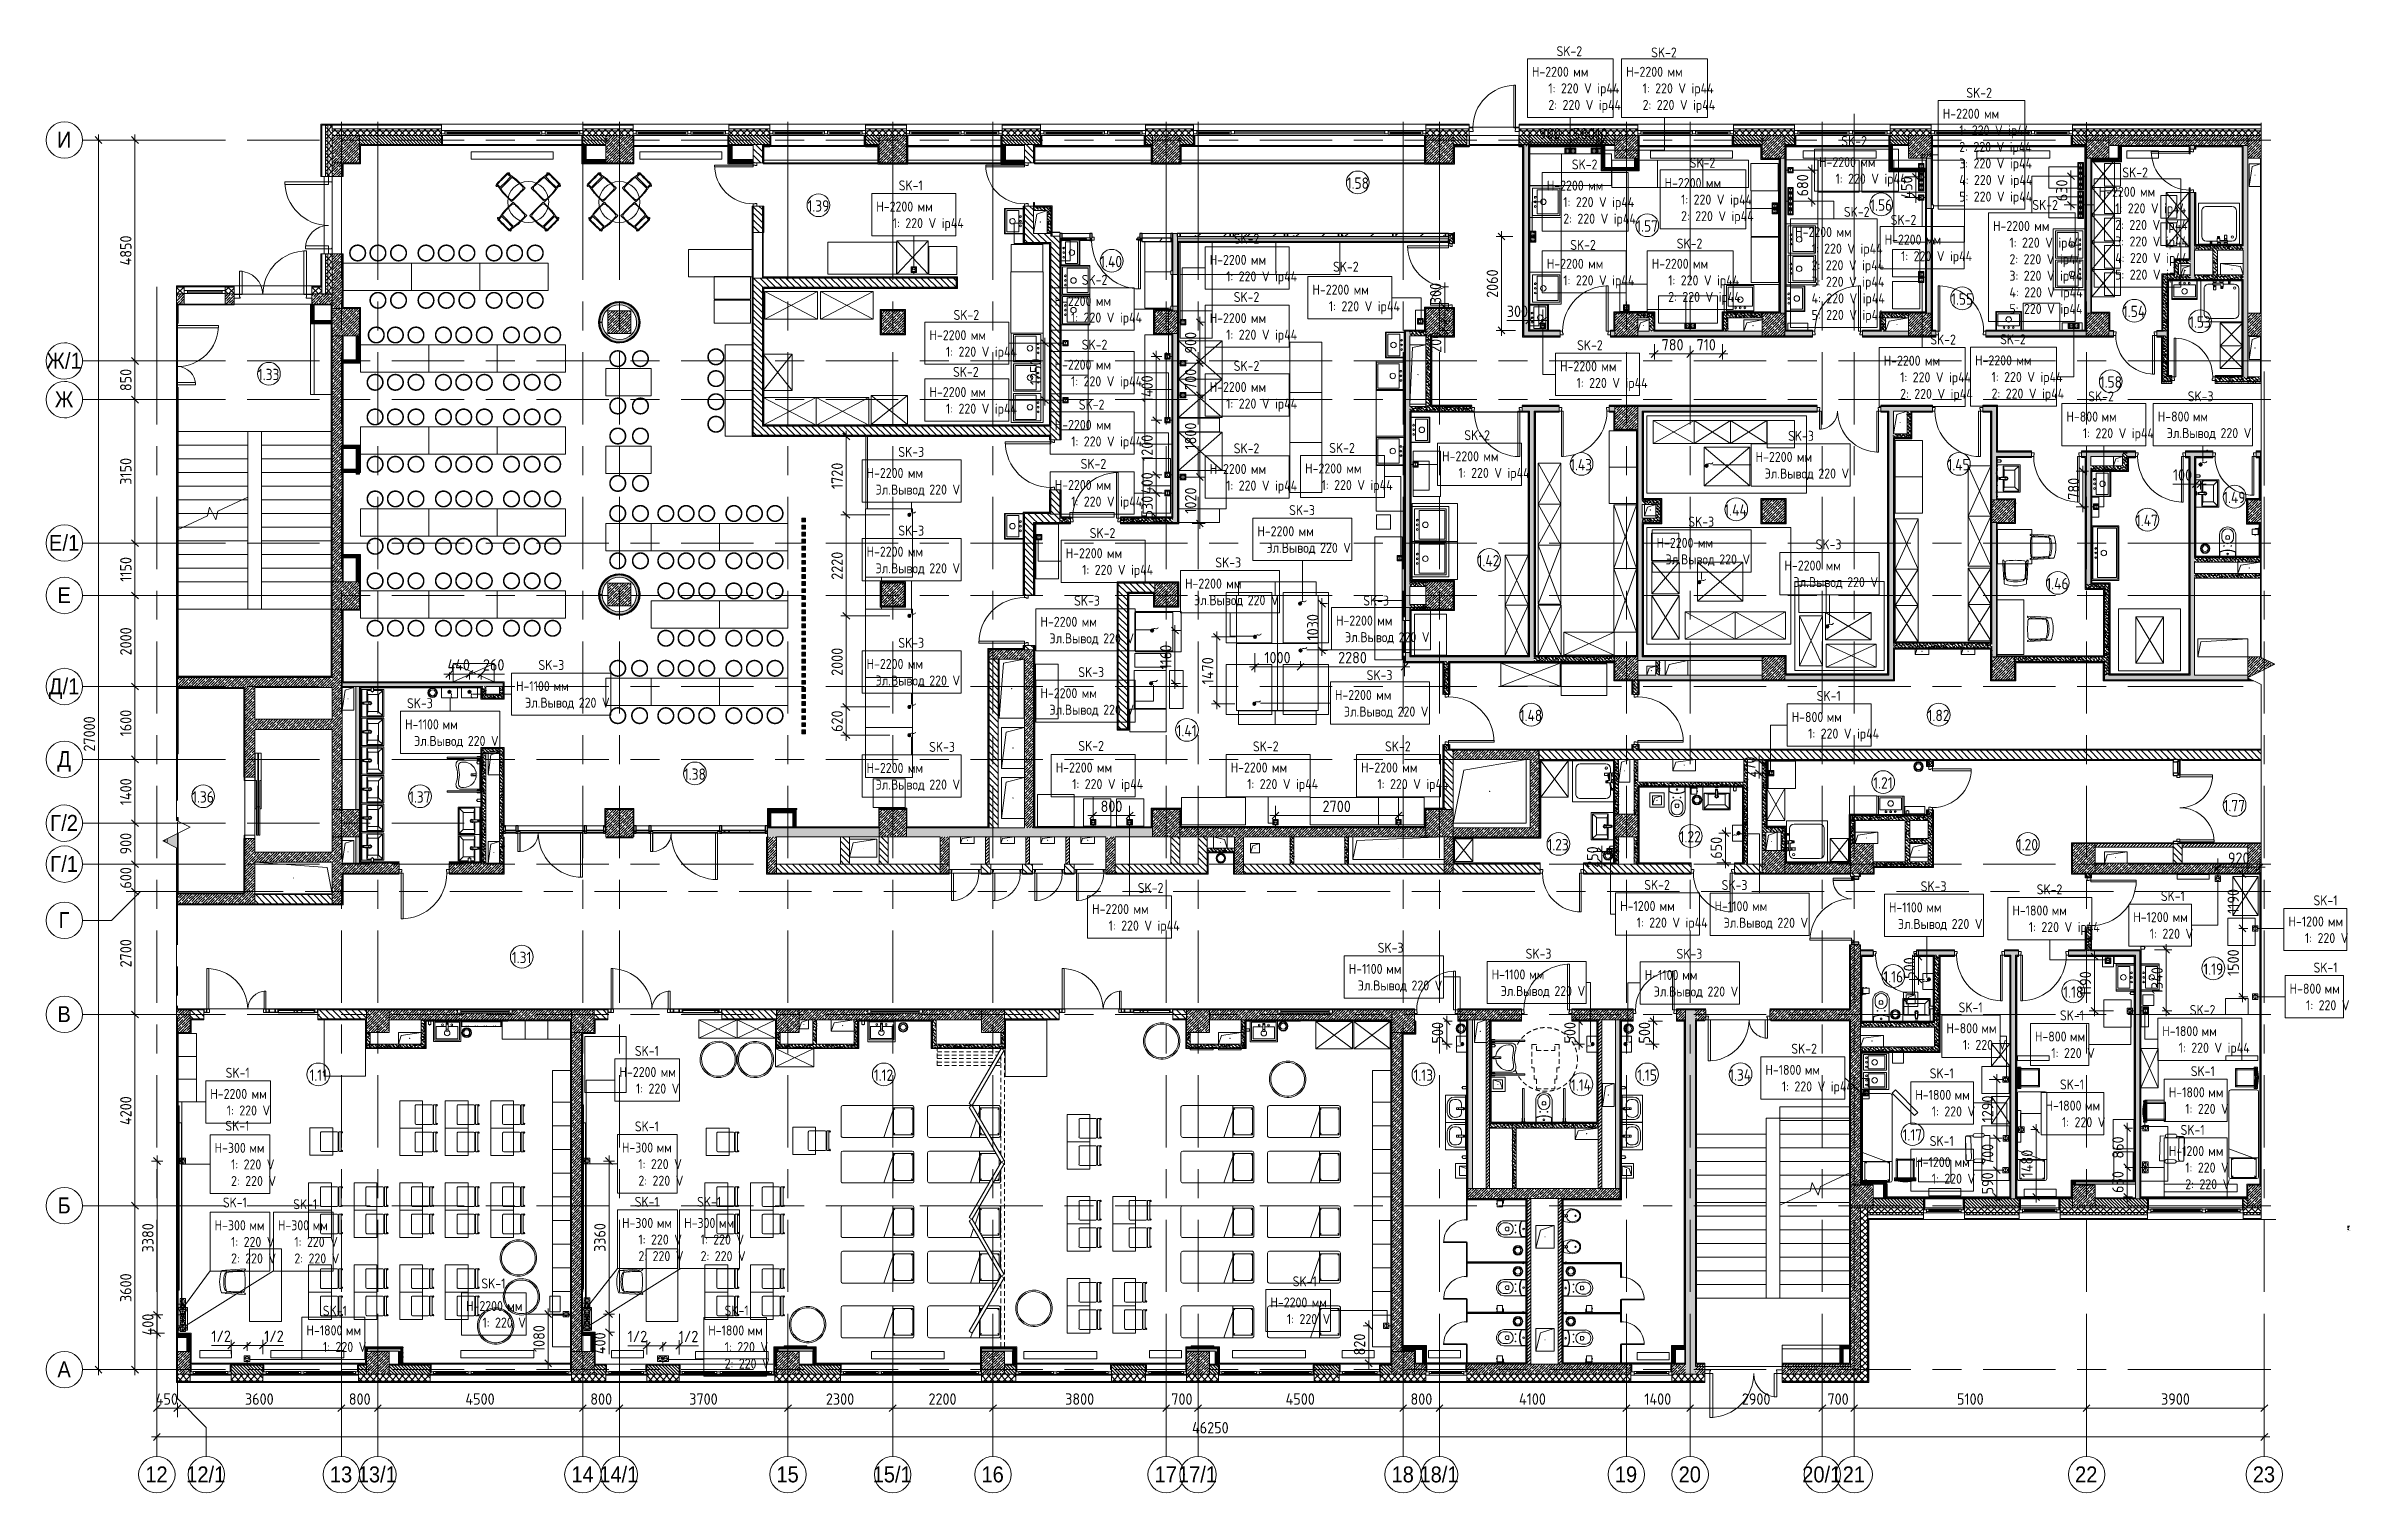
# Model space of a CAD drawing. Header units: millimetres. Extents: x 35881 to 234190, y -8553 to 29063.
# Drawn here: x 35881 to 86525, y -2706 to 29063 of the extents above; entities that cross this region are included whole.
import ezdxf

# ---------------------------------------------------------------- set-up
doc = ezdxf.new("R2010")
doc.units = ezdxf.units.MM
for name, pattern in [('200_ШТРИХ__ш1_п0_6_', [160, 100, -60]), ('Осевая', [3175, 635, -476.25, 1587.5, -476.25]), ('Штрих короткий', [300, 150, -150])]:
    doc.linetypes.add(name, pattern=pattern)
for name, color, linetype, lineweight in [('0-1', 7, 'Continuous', 9), ('A-ANNO-DIMS', 7, 'Continuous', 9), ('A-ANNO-DIMS-100', 7, 'Continuous', 9), ('A-AREA-IDEN', 7, 'Continuous', 9), ('A-DETL', 7, 'Continuous', 9), ('A-DETL-GENF', 7, 'Continuous', 9), ('A-DOOR', 7, 'Continuous', 9), ('A-DOOR-1', 7, 'Continuous', 13), ('A-DOOR-2', 7, '200_ШТРИХ__ш1_п0_6_', 9), ('A-DOOR-3', 7, 'Штрих короткий', 9), ('A-DOOR-FRAM', 7, 'Continuous', 13), ('A-DOOR-FRAM-1', 7, 'Continuous', 9), ('A-GENM', 7, 'Continuous', 9), ('A-GENM-1', 7, 'Continuous', 25), ('A-GLAZ', 7, 'Continuous', 9), ('A-GLAZ-1', 7, 'Continuous', 13), ('A-GLAZ-CURT', 7, 'Continuous', 9), ('A-GLAZ-CURT-1', 7, 'Continuous', 25), ('A-GLAZ-CWMG', 7, 'Continuous', 9), ('A-GLAZ-CWMG-1', 7, 'Continuous', 25), ('A-WALL', 7, 'Continuous', 9), ('E-ELEC-FIXT-IDEN', 7, 'Continuous', 9), ('G-ANNO-TEXT', 7, 'Continuous', 9), ('I-FURN', 7, 'Continuous', 9), ('I-WALL', 7, 'Continuous', 9), ('M-EQPM', 7, 'Continuous', 9), ('P-SANR-FIXT', 7, 'Continuous', 9), ('S-COLS', 7, 'Continuous', 9), ('S-STRS-1', 7, 'Continuous', 9), ('S-STRS-MBND', 7, 'Continuous', 9), ('Оси', 7, 'Continuous', 9), ('Оси-1', 7, 'Continuous', 20), ('Оси-2', 7, 'Осевая', 9), ('Электрические приборы', 7, 'Continuous', 9)]:
    doc.layers.add(name, color=color, linetype=linetype, lineweight=lineweight)
for name, color, linetype, lineweight, true_color in [('A-DETL-GENF-1', 1, 'Continuous', 9, 0xff0000), ('A-WALL-1', 7, 'Continuous', 9, 0x3c3c3c), ('A-WALL-FNSH-1', 7, 'Continuous', 9, 0x3c3c3c), ('G-ANNO-TEXT-1', 7, 'Continuous', 9, 0x3c3c3c), ('I-FURN-1', 7, 'Continuous', 9, 0xf0f0f0), ('I-FURN-2', 7, '200_ШТРИХ__ш1_п0_6_', 9, 0xf0f0f0), ('I-FURN-3', 7, 'Continuous', 9, 0xaaaaaa), ('M-EQPM-1', 7, 'Continuous', 9, 0xd4d4d4), ('Оси розеток', 7, 'Continuous', 9, 0xff1e23)]:
    doc.layers.add(name, color=color, linetype=linetype, lineweight=lineweight, true_color=true_color)
doc.styles.add('Arial', font='arial.ttf', dxfattribs={"width": 0.9, "height": 350})
doc.styles.add('GOST Common', font='GOST_Common.ttf', dxfattribs={"width": 0.9, "height": 220})
doc.styles.add('GOST Common_1', font='GOST_Common.ttf', dxfattribs={"width": 0.9, "height": 250})
doc.styles.add('GOST Common_2', font='GOST_Common.ttf', dxfattribs={"width": 0.9, "height": 3.5})
doc.styles.add('GOST Common_3', font='GOST_Common.ttf', dxfattribs={"width": 0.9, "height": 2.5})
doc.styles.add('GOST Common_4', font='GOST_Common.ttf', dxfattribs={"width": 0.9, "height": 2})
doc.styles.add('ISOCPEUR', font='isocpeur.ttf', dxfattribs={"width": 0.9, "height": 250})
doc.styles.add('ISOCPEUR_B', font='', dxfattribs={"height": 2.5})
doc.styles.get('ISOCPEUR_B').set_extended_font_data('ISOCPEUR', bold=True)
doc.dimstyles.new('ISO-2_5_0_9К_БОЛЬШОЙ', dxfattribs={"dimscale": 304.8, "dimtxt": 248.995294, "dimasz": 0.492126, "dimexe": 0.393701, "dimexo": 0.984252, "dimgap": 0, "dimtad": 1, "dimdec": 0, "dimrnd": 10, "dimzin": 0, "dimdsep": 46, "dimtxsty": 'ISOCPEUR', "dimblk1": 'OBLIQUE', "dimblk2": 'OBLIQUE', "dimsah": 1, "dimcen": 0.09, "dimdle": 0.393701, "dimazin": 0, "dimtfac": 1, "dimtdec": 4, "dimtix": 1, "dimtmove": 0, "dimatfit": 3, "dimfxl": 1, "dimtvp": 1, "dimtolj": 1, "dimtzin": 0, "dimarcsym": 2})
doc.dimstyles.new('ISO-2_5_0_9К_БОЛЬШОЙ_1', dxfattribs={"dimscale": 304.8, "dimtxt": 248.995294, "dimasz": 0.492126, "dimexe": 0.393701, "dimexo": 0.984252, "dimgap": 0, "dimtad": 1, "dimdec": 0, "dimrnd": 10, "dimzin": 0, "dimdsep": 46, "dimtxsty": 'ISOCPEUR', "dimblk1": 'OBLIQUE', "dimblk2": 'OBLIQUE', "dimsah": 1, "dimcen": 0.09, "dimdle": 0.393701, "dimazin": 0, "dimtfac": 1, "dimtdec": 4, "dimtix": 1, "dimtmove": 2, "dimatfit": 3, "dimfxl": 1, "dimtvp": 1, "dimtolj": 1, "dimtzin": 0, "dimarcsym": 2})
doc.dimstyles.new('ISO-2_5_0_9К_БОЛЬШОЙ_2', dxfattribs={"dimscale": 304.8, "dimtxt": 248.995294, "dimasz": 0.492126, "dimexe": 0.393701, "dimexo": 0.984252, "dimgap": 0, "dimtad": 1, "dimdec": 0, "dimrnd": 10, "dimzin": 0, "dimdsep": 46, "dimtxsty": 'ISOCPEUR', "dimblk1": 'OBLIQUE', "dimblk2": 'OBLIQUE', "dimsah": 1, "dimcen": 0.09, "dimdle": 0.393701, "dimazin": 0, "dimtfac": 1, "dimtdec": 4, "dimtix": 1, "dimtmove": 1, "dimatfit": 3, "dimfxl": 1, "dimtvp": 1, "dimtolj": 1, "dimtzin": 0, "dimarcsym": 2})
pattern_1 = [(45, (0, 0), (-57.02463, 57.02463), []), (45, (57.025, 0), (-57.02463, 57.02463), [100.806, -20.161, 3.353, -16.808])]
pattern_2 = [(45, (0, 0), (-70.71068, 70.71068), []), (135, (0, 0), (-70.71068, -70.71068), [])]
pattern_3 = [(135, (0, 0), (-70.71068, -70.71068), [])]
pattern_4 = [(135, (0, 0), (-35.35534, -35.35534), [])]
pattern_5 = [(135, (0, 0), (-75.43415, -75.43415), [106.68, -17.78, 3.556, -17.78]), (135, (0, 75.39), (-75.43415, -75.43415), []), (50, (0, 0), (127.52922, -11.15758), [13.335, -146.685]), (355, (0, 0), (-24.66966, 133.74002), [10.668, -117.348]), (100.451, (10.63, -0.93), (102.85973, 122.58178), [11.333, -124.663]), (46.184, (0, 35.56), (189.75516, -29.43036), [20.002, -220.027]), (96.636, (15.81, 33.1), (166.1822, 173.1996), [17, -186.995]), (351.184, (0, 35.56), (166.18393, 173.19757), [16.002, -176.022]), (21, (17.78, 26.67), (106.13027, -71.58603), [13.335, -146.685]), (326, (17.78, 26.67), (43.26188, 128.93175), [10.668, -117.348]), (71.451, (26.62, 20.7), (149.39198, 57.34505), [11.333, -124.663]), (37.5, (0, 0), (2.162228, 59.188357), [3.353, -112.573, 3.353, -115.773, -117.792]), (37.5, (0, 0), (2.162228, 59.188357), [-235.052, 3.353, -114.44]), (7.5, (0, 0), (46.773857, 70.126152), [3.353, -64.567, 3.353, -109.906, -44.894]), (7.5, (0, 0), (46.773857, 70.126152), [-181.178, 3.353, -41.542]), (327.5, (-39.65, 0), (94.91367, -4.010093), [3.353, -41.097, 3.353, -135.331, -184.023]), (327.5, (-39.65, 0), (94.91367, -4.010093), [-183.134, 3.353, -180.67]), (317.5, (-57.43, 0), (103.69057, 17.79882), [3.353, -54.432, 3.353, -88.748, -130.683]), (317.5, (-57.43, 0), (103.69057, 17.79882), [-149.885, 3.353, -127.33])]
pattern_6 = [(45, (0, 0), (-35.35534, 35.35534), [])]
pattern_7 = [(0, (0, 0), (121.92, 30.48), [10.058, -81.382, 10.058, -81.382, -487.68]), (0, (0, 0), (121.92, 30.48), [-182.88, 10.058, -172.822, 10.058, -81.382, -213.36]), (0, (0, 0), (121.92, 30.48), [-457.2, 10.058, -50.902, 10.058, -142.342]), (120, (45.72, 15.24), (-87.356454, 90.345817), [10.058, -81.382, 10.058, -81.382, -487.68]), (120, (45.72, 15.24), (-87.356454, 90.345817), [-182.88, 10.058, -172.822, 10.058, -81.382, -213.36]), (120, (45.72, 15.24), (-87.356454, 90.345817), [-457.2, 10.058, -50.902, 10.058, -142.342]), (240, (60.96, 76.2), (-34.563546, -120.825817), [10.058, -81.382, 10.058, -81.382, -487.68]), (240, (60.96, 76.2), (-34.563546, -120.825817), [-182.88, 10.058, -172.822, 10.058, -81.382, -213.36]), (240, (60.96, 76.2), (-34.563546, -120.825817), [-457.2, 10.058, -50.902, 10.058, -142.342])]
pattern_8 = [(45, (50, 50), (-199.9995, 0), [141.421, -141.421]), (45, (100, 50), (-199.9995, 0), [70.711, -212.132]), (45, (50, 100), (-199.9995, 0), [70.711, -212.132])]
pattern_9 = [(45, (0, 0), (-106.06602, 106.06602), []), (135, (0, 0), (-106.06602, -106.06602), [])]

msp = doc.modelspace()

# ---------------------------------------------------------------- texts
at = {"layer": 'A-AREA-IDEN', "char_height": 250, "attachment_point": 1, "style": 'GOST Common_1'}
for s, insert, width in [('1.58', (64423.1, 26178.8), 606.076), ('1.39', (52588.6, 25678.3), 606.076), ('1.56', (75912.3, 25697), 606.076), ('1.57', (70776.7, 25237.4), 606.076), ('1.40', (59013.1, 24457.5), 627.721), ('1.55', (77686.4, 23632.8), 606.076), ('1.54', (81457.5, 23361.1), 627.721), ('1.53', (82909.1, 23129.3), 606.076), ('1.33', (40527.3, 21976.9), 606.076), ('1.58', (80948.6, 21812.5), 606.076), ('1.43', (69325.1, 19996.5), 627.721), ('1.45', (77606.3, 19996.5), 627.721), ('1.49', (83656.9, 19277.2), 627.721), ('1.44', (72710.1, 19000.4), 649.367), ('1.47', (81743.5, 18773.7), 627.721), ('1.42', (67295.9, 17888.6), 627.721), ('1.46', (79776.8, 17385.1), 627.721), ('1.48', (68219.8, 14489.8), 627.721), ('1.82', (77172.2, 14489.8), 606.076), ('1.41', (60689.5, 14155.8), 570), ('1.38', (49876.3, 13200.6), 606.076), ('1.36', (39084.6, 12700.6), 606.076), ('1.37', (43844.5, 12700.1), 606.076), ('1.21', (75979, 13009.1), 548.354), ('1.77', (83665.9, 12509.1), 606.076), ('1.23', (68828.3, 11652.4), 606.076), ('1.22', (71729.6, 11827.3), 606.076), ('1.20', (79129.1, 11652.4), 606.076), ('1.31', (46101.2, 9175.9), 548.354), ('1.16', (76199.9, 8751.2), 548.354), ('1.19', (83222.5, 8920.1), 548.354), ('1.18', (80149.5, 8416.6), 548.354), ('1.11', (41660.3, 6591), 490.633), ('1.12', (54045.1, 6591.5), 548.354), ('1.13', (65889.6, 6591), 548.354), ('1.15', (70797.1, 6591), 548.354), ('1.34', (72815.9, 6596), 627.721), ('1.14', (69345, 6373.3), 570), ('1.17', (76622.3, 5279.2), 548.354)]:
    msp.add_mtext(s, dxfattribs=dict(at, insert=insert, width=width))
at = {"layer": 'E-ELEC-FIXT-IDEN', "char_height": 220, "attachment_point": 1, "style": 'GOST Common'}
for s, insert, width in [('SK-2', (69027.6, 29062), 707.088), ('SK-2', (71103.9, 29033.2), 707.088), ('H-2200 ', (68487.9, 28609.2), 1096.708), ('мм', (69392.7, 28609.2), 375.19), ('H-2200 ', (70556.2, 28609.2), 1096.708), ('мм', (71461.1, 28609.2), 375.19), ('   1: 220 V ip44', (68487.9, 28245.4), 1984.177), ('   2: 220 V ip44', (68487.9, 27881.6), 2034.683), ('   1: 220 V ip44', (70556.2, 28245.4), 1984.177), ('   2: 220 V ip44', (70556.2, 27881.6), 2034.683), ('SK-2', (78021.4, 28147.9), 707.088), ('H-2200 ', (77504.8, 27688.1), 1096.708), ('мм', (78409.6, 27688.1), 375.19), ('SK-2', (75276.8, 27088.9), 707.088), ('   1: 220 V ip44', (77504.8, 27324.3), 1984.177), ('   2: 220 V ip44', (77504.8, 26960.5), 2034.683), ('SK-2', (69362.9, 26574.7), 707.088), ('SK-2', (71947.9, 26610.9), 707.088), ('H-2200 ', (74789.8, 26624.9), 1096.708), ('мм', (75694.7, 26624.9), 375.19), ('   3: 220 V ip44', (77504.8, 26596.7), 2027.468), ('SK-2', (81444.1, 26398.2), 707.088), ('SK-1', (54590.6, 26113.5), 656.582), ('H-2200 ', (68815.2, 26110.7), 1096.708), ('мм', (69720.1, 26110.7), 375.19), ('H-2200 ', (71400, 26166.9), 1096.708), ('мм', (72304.8, 26166.9), 375.19), ('   1: 220 V ip44', (74789.8, 26261.1), 1984.177), ('   4: 220 V ip44', (77504.8, 26232.9), 2056.328), ('   5: 220 V ip44', (77504.8, 25869.1), 2034.683), ('H-2200 ', (80927.5, 25974.2), 1096.708), ('мм', (81832.4, 25974.2), 375.19), ('H-2200 ', (54099.7, 25649.5), 1096.708), ('мм', (55004.6, 25649.5), 375.19), ('   1: 220 V ip44', (68815.2, 25746.9), 1984.177), ('   2: 220 V ip44', (68815.2, 25383.1), 2034.683), ('   1: 220 V ip44', (71400, 25803.1), 1984.177), ('   2: 220 V ip44', (71400, 25439.3), 2034.683), ('SK-2', (75333.7, 25533.9), 707.088), ('SK-2', (76361.4, 25357), 707.088), ('SK-2', (79468.8, 25686), 707.088), ('   1: 220 V ip44', (80927.5, 25610.4), 1984.177), ('   1: 220 V ip44', (54099.7, 25285.7), 1984.177), ('SK-2', (61942.9, 24943.6), 707.088), ('SK-2', (71665.2, 24837.5), 707.088), ('H-2200 ', (74264.8, 25089.9), 1096.708), ('мм', (75169.7, 25089.9), 375.19), ('H-2200 ', (76228.3, 24924.2), 1096.708), ('мм', (77133.2, 24924.2), 375.19), ('H-2200 ', (78606.9, 25222), 1096.708), ('   1: 220 V ip44', (78606.9, 24858.2), 1984.177), ('мм', (79511.7, 25222), 375.19), ('   2: 220 V ip44', (80927.5, 25246.6), 2034.683), ('   3: 220 V ip44', (80927.5, 24882.8), 2027.468), ('H-2200 ', (61416, 24479.6), 1096.708), ('мм', (62320.8, 24479.6), 375.19), ('SK-2', (64122.5, 24328.6), 707.088), ('H-2200 ', (68815.4, 24393.5), 1096.708), ('SK-2', (69327.3, 24807), 707.088), ('мм', (69720.2, 24393.5), 375.19), ('H-2200 ', (71117.6, 24393.5), 1096.708), ('мм', (72022.5, 24393.5), 375.19), ('   1: 220 V ip44', (74264.8, 24726.1), 1984.177), ('   2: 220 V ip44', (74264.8, 24362.3), 2034.683), ('   1: 220 V ip44', (76228.3, 24560.4), 1984.177), ('   2: 220 V ip44', (78606.9, 24494.4), 2034.683), ('   4: 220 V ip44', (80927.5, 24519), 2056.328), ('SK-2', (58607.6, 24040.2), 707.088), ('   1: 220 V ip44', (61416, 24115.8), 1984.177), ('H-2200 ', (63670.8, 23824.6), 1096.708), ('   1: 220 V ip44', (68815.4, 24029.7), 1984.177), ('   1: 220 V ip44', (71117.6, 24029.7), 1984.177), ('   3: 220 V ip44', (74264.8, 23998.5), 2027.468), ('   3: 220 V ip44', (78606.9, 24130.6), 2027.468), ('   5: 220 V ip44', (80927.5, 24155.2), 2034.683), ('H-2200 ', (58011.8, 23576.2), 1096.708), ('мм', (58916.7, 23576.2), 375.19), ('SK-2', (61942.9, 23663.5), 707.088), ('   1: 220 V ip44', (63670.8, 23460.8), 1984.177), ('мм', (64575.7, 23824.6), 375.19), ('   2: 220 V ip44', (71117.6, 23665.9), 2034.683), ('   4: 220 V ip44', (74264.8, 23634.7), 2056.328), ('   4: 220 V ip44', (78606.9, 23766.8), 2056.328), ('   5: 220 V ip44', (78606.9, 23403), 2034.683), ('H-2200 ', (55267.1, 22825.7), 1096.708), ('SK-2', (55794, 23269.7), 707.088), ('   1: 220 V ip44', (58011.8, 23212.4), 1984.177), ('H-2200 ', (61416, 23199.5), 1096.708), ('   1: 220 V ip44', (61416, 22835.7), 1984.177), ('мм', (62320.8, 23199.5), 375.19), ('   5: 220 V ip44', (74264.8, 23270.9), 2034.683), ('   1: 220 V ip44', (55267.1, 22461.9), 1984.177), ('мм', (56171.9, 22825.7), 375.19), ('SK-2', (58607.6, 22616.4), 707.088), ('SK-2', (69479, 22605), 707.088), ('SK-2', (77229.2, 22729), 707.088), ('SK-2', (78761.9, 22735.3), 707.088), ('SK-2', (55783, 22019.7), 707.088), ('H-2200 ', (58011.8, 22176.2), 1096.708), ('   1: 220 V ip44', (58011.8, 21812.4), 1984.177), ('мм', (58916.7, 22176.2), 375.19), ('SK-2', (61942.9, 22150.2), 707.088), ('H-2200 ', (69106.6, 22141), 1096.708), ('   1: 220 V ip44', (69106.6, 21777.2), 1984.177), ('мм', (70011.5, 22141), 375.19), ('H-2200 ', (76207.6, 22265), 1096.708), ('   1: 220 V ip44', (76207.6, 21901.2), 1984.177), ('мм', (77112.5, 22265), 375.19), ('H-2200 ', (78214.3, 22271.3), 1096.708), ('   1: 220 V ip44', (78214.3, 21907.5), 1984.177), ('мм', (79119.1, 22271.3), 375.19), ('H-2200 ', (55267.1, 21575.7), 1096.708), ('мм', (56171.9, 21575.7), 375.19), ('SK-2', (58542.9, 21300.1), 707.088), ('H-2200 ', (61416, 21686.2), 1096.708), ('   1: 220 V ip44', (61416, 21322.4), 1984.177), ('мм', (62320.8, 21686.2), 375.19), ('   2: 220 V ip44', (76207.6, 21537.4), 2034.683), ('   2: 220 V ip44', (78214.3, 21543.7), 2034.683), ('SK-2', (80695.9, 21480.8), 707.088), ('SK-3', (82879.7, 21483.3), 699.873), ('   1: 220 V ip44', (55267.1, 21211.9), 1984.177), ('H-2200 ', (58016, 20856.1), 1096.708), ('мм', (58920.8, 20856.1), 375.19), ('H-800 ', (80218.8, 21036.8), 930.759), ('мм', (80986.7, 21036.8), 375.19), ('H-800 ', (82223.1, 21039.3), 930.759), ('мм', (82991.1, 21039.3), 375.19), ('SK-3', (54582.6, 20262.4), 699.873), ('   1: 220 V ip44', (58016, 20492.3), 1984.177), ('SK-2', (61942.9, 20340), 707.088), ('SK-2', (64037.8, 20350.6), 707.088), ('SK-2', (67003.9, 20629.4), 707.088), ('SK-3', (74109.4, 20614.9), 699.873), ('   1: 220 V ip44', (80218.8, 20673), 1984.177), ('Эл', (82419.6, 20675.5), 339.114), ('\\fGOST Common|b0|i0|c204|p34|;\\W.9;.', (82699.4, 20675.5), 72.152), ('Вывод', (82758.9, 20675.5), 873.038), (' 220 V', (83479.2, 20675.5), 865.822), ('H-2200 ', (53886, 19798.4), 1096.708), ('SK-2', (58582.9, 20000.2), 707.088), ('H-2200 ', (61416, 19886.2), 1096.708), ('мм', (62320.8, 19886.2), 375.19), ('H-2200 ', (63510.8, 19898.6), 1096.708), ('мм', (64415.7, 19898.6), 375.19), ('H-2200 ', (66517, 20165.4), 1096.708), ('   1: 220 V ip44', (66517, 19801.6), 1984.177), ('мм', (67421.8, 20165.4), 375.19), ('H-2200 ', (73397.1, 20151.1), 1096.708), ('Эл', (73593.6, 19787.3), 339.114), ('Вывод', (73932.9, 19787.3), 873.038), ('мм', (74302, 20151.1), 375.19), (' 220 V', (74653.2, 19787.3), 865.822), ('Эл', (54082.5, 19434.6), 339.114), ('\\fGOST Common|b0|i0|c204|p34|;\\W.9;.', (54362.3, 19434.6), 72.152), ('Вывод', (54421.8, 19434.6), 873.038), ('мм', (54790.9, 19798.4), 375.19), (' 220 V', (55142.1, 19434.6), 865.822), ('H-2200 ', (58016, 19536.2), 1096.708), ('мм', (58920.8, 19536.2), 375.19), ('   1: 220 V ip44', (61416, 19522.4), 1984.177), ('   1: 220 V ip44', (63510.8, 19534.8), 1984.177), ('\\fGOST Common|b0|i0|c204|p34|;\\W.9;.', (73873.4, 19787.3), 72.152), ('   1: 220 V ip44', (58016, 19172.4), 1984.177), ('SK-3', (63158.9, 18983.7), 699.873), ('SK-3', (54582.6, 18534.6), 699.873), ('SK-2', (58782.9, 18480.6), 707.088), ('H-2200 ', (62462.3, 18519.7), 1096.708), ('мм', (63367.2, 18519.7), 375.19), ('H-2200 ', (71223.2, 18265.4), 1096.708), ('SK-3', (71919.8, 18729.4), 699.873), ('H-2200 ', (53886, 18070.6), 1096.708), ('мм', (54790.9, 18070.6), 375.19), ('H-2200 ', (58256, 18036.6), 1096.708), ('мм', (59160.8, 18036.6), 375.19), ('SK-3', (61539.4, 17834), 699.873), ('Эл', (62658.8, 18155.9), 339.114), ('\\fGOST Common|b0|i0|c204|p34|;\\W.9;.', (62938.6, 18155.9), 72.152), ('Вывод', (62998.1, 18155.9), 873.038), (' 220 V', (63718.4, 18155.9), 865.822), ('Эл', (71419.7, 17901.6), 339.114), ('Вывод', (71759, 17901.6), 873.038), ('мм', (72128.1, 18265.4), 375.19), (' 220 V', (72479.3, 17901.6), 865.822), ('H-2200 ', (74030.5, 17767.1), 1096.708), ('SK-3', (74713.8, 18231.1), 699.873), ('Эл', (54082.5, 17706.8), 339.114), ('\\fGOST Common|b0|i0|c204|p34|;\\W.9;.', (54362.3, 17706.8), 72.152), ('Вывод', (54421.8, 17706.8), 873.038), (' 220 V', (55142.1, 17706.8), 865.822), ('   1: 220 V ip44', (58256, 17672.8), 1984.177), ('H-2200 ', (60874.5, 17370), 1096.708), ('мм', (61779.3, 17370), 375.19), ('\\fGOST Common|b0|i0|c204|p34|;\\W.9;.', (71699.5, 17901.6), 72.152), ('Эл', (74227, 17403.3), 339.114), ('Вывод', (74566.3, 17403.3), 873.038), ('мм', (74935.4, 17767.1), 375.19), (' 220 V', (75286.6, 17403.3), 865.822), ('SK-3', (58439.3, 16995.6), 699.873), ('Эл', (61070.9, 17006.2), 339.114), ('\\fGOST Common|b0|i0|c204|p34|;\\W.9;.', (61350.7, 17006.2), 72.152), ('Вывод', (61410.2, 17006.2), 873.038), (' 220 V', (62130.6, 17006.2), 865.822), ('SK-3', (64784.5, 16998.1), 699.873), ('\\fGOST Common|b0|i0|c204|p34|;\\W.9;.', (74506.8, 17403.3), 72.152), ('H-2200 ', (57702.7, 16531.6), 1096.708), ('мм', (58607.5, 16531.6), 375.19), ('H-2200 ', (64187.3, 16557.6), 1096.708), ('мм', (65092.2, 16557.6), 375.19), ('SK-3', (54582.6, 16069.9), 699.873), ('Эл', (57899.1, 16167.8), 339.114), ('\\fGOST Common|b0|i0|c204|p34|;\\W.9;.', (58178.9, 16167.8), 72.152), ('Вывод', (58238.4, 16167.8), 873.038), (' 220 V', (58958.8, 16167.8), 865.822), ('Эл', (64383.8, 16193.8), 339.114), ('\\fGOST Common|b0|i0|c204|p34|;\\W.9;.', (64663.6, 16193.8), 72.152), ('Вывод', (64723.1, 16193.8), 873.038), (' 220 V', (65443.4, 16193.8), 865.822), ('SK-3', (46684.1, 15582.5), 699.873), ('H-2200 ', (53886, 15605.9), 1096.708), ('Эл', (54082.5, 15242.1), 339.114), ('Вывод', (54421.8, 15242.1), 873.038), ('мм', (54790.9, 15605.9), 375.19), (' 220 V', (55142.1, 15242.1), 865.822), ('SK-3', (58531.5, 15426.4), 699.873), ('SK-3', (64860.7, 15359.6), 699.873), ('SK-3', (43800.5, 14743.4), 699.873), ('H-1100 ', (46193.3, 15118.5), 995.696), ('Эл', (46389.7, 14754.7), 339.114), ('Вывод', (46729, 14754.7), 873.038), ('мм', (47014.8, 15118.5), 375.19), (' 220 V', (47449.4, 14754.7), 865.822), ('\\fGOST Common|b0|i0|c204|p34|;\\W.9;.', (54362.3, 15242.1), 72.152), ('H-2200 ', (57702.7, 14964.3), 1096.708), ('мм', (58607.5, 14964.3), 375.19), ('H-2200 ', (64164.1, 14923.7), 1096.708), ('мм', (65068.9, 14923.7), 375.19), ('SK-1', (74736.8, 14904.5), 656.582), ('H-1100 ', (43758, 14279.4), 995.696), ('мм', (44579.5, 14279.4), 375.19), ('\\fGOST Common|b0|i0|c204|p34|;\\W.9;.', (46669.5, 14754.7), 72.152), ('Эл', (57899.1, 14600.5), 339.114), ('\\fGOST Common|b0|i0|c204|p34|;\\W.9;.', (58178.9, 14600.5), 72.152), ('Вывод', (58238.4, 14600.5), 873.038), (' 220 V', (58958.8, 14600.5), 865.822), ('Эл', (64360.5, 14559.9), 339.114), ('\\fGOST Common|b0|i0|c204|p34|;\\W.9;.', (64640.3, 14559.9), 72.152), ('Вывод', (64699.8, 14559.9), 873.038), (' 220 V', (65420.2, 14559.9), 865.822), ('H-800 ', (74188.2, 14440.5), 930.759), ('мм', (74956.2, 14440.5), 375.19), ('Эл', (43954.4, 13915.6), 339.114), ('\\fGOST Common|b0|i0|c204|p34|;\\W.9;.', (44234.2, 13915.6), 72.152), ('Вывод', (44293.8, 13915.6), 873.038), (' 220 V', (45014.1, 13915.6), 865.822), ('SK-3', (55258.2, 13784.8), 699.873), ('SK-2', (58532.7, 13806.8), 707.088), ('SK-2', (62363.9, 13795.5), 707.088), ('SK-2', (65263.9, 13795.5), 707.088), ('   1: 220 V ip44', (74188.2, 14076.7), 1984.177), ('H-2200 ', (53886, 13320.8), 1096.708), ('мм', (54790.9, 13320.8), 375.19), ('H-2200 ', (58036.9, 13331.5), 1096.708), ('мм', (58941.8, 13331.5), 375.19), ('H-2200 ', (61876.9, 13331.5), 1096.708), ('мм', (62781.8, 13331.5), 375.19), ('H-2200 ', (64736.9, 13331.5), 1096.708), ('мм', (65641.8, 13331.5), 375.19), ('Эл', (54082.5, 12957), 339.114), ('\\fGOST Common|b0|i0|c204|p34|;\\W.9;.', (54362.3, 12957), 72.152), ('Вывод', (54421.8, 12957), 873.038), (' 220 V', (55142.1, 12957), 865.822), ('   1: 220 V ip44', (58036.9, 12967.7), 1984.177), ('   1: 220 V ip44', (61876.9, 12967.7), 1984.177), ('   1: 220 V ip44', (64736.9, 12967.7), 1984.177), ('SK-2', (59837.3, 10687.1), 707.088), ('SK-2', (70951.7, 10754.5), 707.088), ('SK-3', (72650.9, 10750.7), 699.873), ('SK-3', (77019.5, 10724), 699.873), ('SK-2', (79565.4, 10655.8), 707.088), ('H-2200 ', (58836.9, 10223.1), 1096.708), ('мм', (59741.8, 10223.1), 375.19), ('H-1200 ', (70424.8, 10290.5), 1046.202), ('мм', (71288, 10290.5), 375.19), ('H-1100 ', (72497, 10286.7), 995.696), ('мм', (73318.5, 10286.7), 375.19), ('H-1100 ', (76322.9, 10260), 995.696), ('мм', (77144.4, 10260), 375.19), ('H-1800 ', (79030.9, 10191.8), 1046.202), ('SK-1', (82290, 10509.8), 656.582), ('SK-1', (85640.5, 10414.4), 656.582), ('   1: 220 V ip44', (58836.9, 9859.3), 1984.177), ('   1: 220 V ip44', (70424.8, 9926.7), 1984.177), ('Эл', (72693.4, 9922.9), 339.114), ('\\fGOST Common|b0|i0|c204|p34|;\\W.9;.', (72973.2, 9922.9), 72.152), ('Вывод', (73032.8, 9922.9), 873.038), (' 220 V', (73753.1, 9922.9), 865.822), ('Эл', (76519.3, 9896.2), 339.114), ('\\fGOST Common|b0|i0|c204|p34|;\\W.9;.', (76799.1, 9896.2), 72.152), ('Вывод', (76858.7, 9896.2), 873.038), (' 220 V', (77579, 9896.2), 865.822), ('   1: 220 V ip44', (79030.9, 9828), 1984.177), ('мм', (79894.1, 10191.8), 375.19), ('H-1200 ', (81685.7, 10045.8), 1046.202), ('   1: 220 V', (81685.7, 9682), 1291.519), ('мм', (82548.9, 10045.8), 375.19), ('H-1200 ', (85092, 9950.4), 1046.202), ('мм', (85955.2, 9950.4), 375.19), ('SK-3', (65103, 9373.3), 699.873), ('SK-3', (68349.3, 9243), 699.873), ('SK-3', (71660.1, 9240.9), 699.873), ('   1: 220 V', (85092, 9586.6), 1291.519), ('H-1100 ', (64468.8, 8909.3), 995.696), ('мм', (65290.3, 8909.3), 375.19), ('H-1100 ', (67603.7, 8786.8), 995.696), ('мм', (68425.2, 8786.8), 375.19), ('H-1100 ', (70963.5, 8776.9), 995.696), ('мм', (71785, 8776.9), 375.19), ('SK-1', (85640.5, 8939.1), 656.582), ('Эл', (64665.3, 8545.5), 339.114), ('\\fGOST Common|b0|i0|c204|p34|;\\W.9;.', (64945.1, 8545.5), 72.152), ('Вывод', (65004.6, 8545.5), 873.038), (' 220 V', (65724.9, 8545.5), 865.822), ('Эл', (67800.1, 8423), 339.114), ('\\fGOST Common|b0|i0|c204|p34|;\\W.9;.', (68079.9, 8423), 72.152), ('Вывод', (68139.4, 8423), 873.038), (' 220 V', (68859.8, 8423), 865.822), ('Эл', (71159.9, 8413.1), 339.114), ('\\fGOST Common|b0|i0|c204|p34|;\\W.9;.', (71439.7, 8413.1), 72.152), ('Вывод', (71499.3, 8413.1), 873.038), (' 220 V', (72219.6, 8413.1), 865.822), ('H-800 ', (85116.3, 8475.1), 930.759), ('   1: 220 V', (85116.3, 8111.3), 1291.519), ('мм', (85884.3, 8475.1), 375.19), ('H-800 ', (77583.4, 7606), 930.759), ('SK-1', (77851.6, 8063.5), 656.582), ('SK-1', (80075.8, 7889.1), 656.582), ('SK-2', (82924.8, 8005.9), 707.088), ('SK-1', (48800, 7108.4), 656.582), ('SK-2', (74179.1, 7156.7), 707.088), ('   1: 220 V', (77583.4, 7242.2), 1291.519), ('мм', (78351.4, 7606), 375.19), ('H-800 ', (79527.3, 7425.1), 930.759), ('мм', (80295.3, 7425.1), 375.19), ('H-1800 ', (82320.8, 7541.9), 1046.202), ('   1: 220 V ip44', (82320.8, 7178.1), 1984.177), ('мм', (83184, 7541.9), 375.19), ('SK-1', (39820, 6628.4), 656.582), ('H-2200 ', (48463.4, 6644.4), 1096.708), ('H-1800 ', (73612.1, 6692.7), 1046.202), ('мм', (74475.3, 6692.7), 375.19), ('SK-1', (77217.2, 6615.7), 656.582), ('   1: 220 V', (79527.3, 7061.3), 1291.519), ('SK-1', (82946.4, 6663.9), 656.582), ('H-2200 ', (39483.4, 6164.4), 1096.708), ('мм', (40388.3, 6164.4), 375.19), ('   1: 220 V', (48463.4, 6280.6), 1291.519), ('мм', (49368.3, 6644.4), 375.19), ('   1: 220 V ip44', (73612.1, 6328.9), 1984.177), ('H-1800 ', (76901.3, 6143.4), 1046.202), ('мм', (77764.5, 6143.4), 375.19), ('SK-1', (80075.8, 6371.9), 656.582), ('H-1800 ', (82465.5, 6199.9), 1046.202), ('мм', (83328.7, 6199.9), 375.19), ('   1: 220 V', (39483.4, 5800.6), 1291.519), ('   1: 220 V', (76901.3, 5779.6), 1291.519), ('H-1800 ', (79759.9, 5907.9), 1046.202), ('мм', (80623.2, 5907.9), 375.19), ('   1: 220 V', (82465.5, 5836.1), 1291.519), ('SK-1', (39812.6, 5463.9), 656.582), ('SK-1', (48800, 5450.6), 656.582), ('SK-1', (77217.2, 5130.3), 656.582), ('   1: 220 V', (79759.9, 5544.1), 1291.519), ('SK-1', (82722.5, 5373.6), 656.582), ('H-300 ', (39578.4, 4979.9), 923.544), ('   1: 220 V', (39578.4, 4616.1), 1291.519), ('мм', (40340.4, 4979.9), 375.19), ('H-300 ', (48517, 4986.6), 923.544), ('   1: 220 V', (48517, 4622.8), 1291.519), ('мм', (49279, 4986.6), 375.19), ('H-1200 ', (76901.3, 4666.3), 1046.202), ('мм', (77764.5, 4666.3), 375.19), ('H-1200 ', (82465.5, 4909.6), 1046.202), ('мм', (83328.7, 4909.6), 375.19), ('   2: 220 V', (39578.4, 4252.3), 1342.025), ('   2: 220 V', (48517, 4259), 1342.025), ('   1: 220 V', (76901.3, 4302.5), 1291.519), ('   1: 220 V', (82465.5, 4545.8), 1291.519), ('   2: 220 V', (82465.5, 4182), 1342.025), ('SK-1', (39759, 3779.6), 656.582), ('SK-1', (41302.6, 3743.2), 656.582), ('SK-1', (48796.9, 3794.6), 656.582), ('SK-1', (50166.9, 3794.6), 656.582), ('H-300 ', (39578.4, 3279.2), 923.544), ('мм', (40340.4, 3279.2), 375.19), ('H-300 ', (40968, 3279.2), 923.544), ('мм', (41730, 3279.2), 375.19), ('H-300 ', (48519.4, 3330.6), 923.544), ('мм', (49281.4, 3330.6), 375.19), ('H-300 ', (49883.8, 3330.6), 923.544), ('мм', (50645.8, 3330.6), 375.19), ('   1: 220 V', (39578.4, 2915.4), 1291.519), ('   2: 220 V', (39578.4, 2551.6), 1342.025), ('   1: 220 V', (40968, 2915.4), 1291.519), ('   2: 220 V', (40968, 2551.6), 1342.025), ('   1: 220 V', (48519.4, 2966.8), 1291.519), ('   2: 220 V', (48519.4, 2603), 1342.025), ('   1: 220 V', (49883.8, 2966.8), 1291.519), ('   2: 220 V', (49883.8, 2603), 1342.025), ('SK-1', (63238.2, 2048.9), 656.582), ('SK-1', (45432.6, 2002.2), 656.582), ('H-2200 ', (62749.7, 1584.9), 1096.708), ('SK-1', (41952.8, 1403.2), 656.582), ('H-2200 ', (45096, 1506.3), 1096.708), ('   1: 220 V', (45096, 1142.5), 1291.519), ('мм', (46000.8, 1506.3), 375.19), ('SK-1', (50769.8, 1408.2), 656.582), ('   1: 220 V', (62749.7, 1221.1), 1291.519), ('мм', (63654.6, 1584.9), 375.19), ('H-1800 ', (41594.4, 972), 1046.202), ('   1: 220 V', (41594.4, 608.2), 1291.519), ('мм', (42457.6, 972), 375.19), ('H-1800 ', (50411.4, 970.1), 1046.202), ('   1: 220 V', (50411.4, 606.3), 1291.519), ('мм', (51274.6, 970.1), 375.19), ('   2: 220 V', (50411.4, 242.5), 1342.025)]:
    msp.add_mtext(s, dxfattribs=dict(at, insert=insert, width=width))
at = {"layer": 'G-ANNO-TEXT', "attachment_point": 1}
for s, insert, char_height, width, style in [('\\LУсловные', (86387.2, 3155.3), 3.5, 22.151, 'GOST Common_2'), ('\\LПримечания', (86387.2, 3078), 3.5, 28.428, 'GOST Common_2'), ('1.', (86387.2, 3070.3), 2.5, 5.412, 'GOST Common_3'), ('2.', (86387.2, 3066.1), 2.5, 5.412, 'GOST Common_3'), ('3.', (86387.2, 3057.6), 2.5, 5.412, 'GOST Common_3'), ('4.', (86387.2, 3053.4), 2.5, 5.412, 'GOST Common_3'), ('7.', (86387.2, 3040.7), 2.5, 5.412, 'GOST Common_3'), ('5.', (86387.2, 3049.2), 2.5, 5.412, 'GOST Common_3'), ('6.', (86387.2, 3044.9), 2.5, 5.412, 'GOST Common_3'), ('За', (86391.7, 3070.3), 2.5, 4.257, 'GOST Common_3'), ('См', (86391.7, 3057.6), 2.5, 4.113, 'GOST Common_3'), ('Смотреть', (86391.7, 3053.4), 2.5, 16.811, 'GOST Common_3'), ('Электрификацию', (86391.7, 3044.9), 2.5, 29.438, 'GOST Common_3'), ('Все', (86391.7, 3066.1), 2.5, 5.844, 'GOST Common_3'), ('мм', (86391.7, 3061.9), 2.5, 4.329, 'GOST Common_3'), ('Коробки', (86391.7, 3049.2), 2.5, 13.853, 'GOST Common_3'), ('Подключение', (86391.7, 3040.7), 2.5, 22.078, 'GOST Common_3'), ('+0.000', (86394.7, 3133.7), 2.5, 10.534, 'GOST Common_3'), ('\\fGOST Common|b0|i0|c204|p34|;\\W.9; ', (86395.2, 3061.9), 2.5, 0.938, 'GOST Common_3'), ('. ', (86395, 3057.6), 2.5, 1.732, 'GOST Common_3'), ('SK4', (86395.3, 3107.9), 2.5, 7.456, 'ISOCPEUR_B'), ('SK1', (86395.7, 3126), 2.5, 6.574, 'ISOCPEUR_B'), ('по', (86396, 3061.9), 2.5, 3.896, 'GOST Common_3'), ('\\fGOST Common|b0|i0|c204|p34|;\\W.9; ', (86396.5, 3066.1), 2.5, 0.938, 'GOST Common_3'), ('развертки', (86396.5, 3057.6), 2.5, 18.11, 'GOST Common_3'), ('отметку', (86396.7, 3070.3), 2.5, 14.863, 'GOST Common_3'), ('розетки', (86397.3, 3066.1), 2.5, 13.997, 'GOST Common_3'), ('01', (86398.2, 3143.3), 2.5, 3.319, 'GOST Common_3'), ('\\fGOST Common|b0|i0|c204|p34|;\\W.9; ', (86399.2, 3061.9), 2.5, 0.938, 'GOST Common_3'), ('оси', (86400, 3061.9), 2.5, 5.556, 'GOST Common_3'), ('\\fGOST Common|b0|i0|c204|p34|;\\W.9; ', (86403.1, 3049.2), 2.5, 0.938, 'GOST Common_3'), ('\\fGOST Common|b0|i0|c204|p34|;\\W.9;и', (86403.9, 3049.2), 2.5, 1.948, 'GOST Common_3'), ('\\fGOST Common|b0|i0|c204|p34|;\\W.9; ', (86404.6, 3061.9), 2.5, 0.938, 'GOST Common_3'), ('эл', (86405.3, 3061.9), 2.5, 3.896, 'GOST Common_3'), ('\\L\\fGOST Common|b0|i0|c204|p34|;\\W.9;\\L ', (86405.5, 3155.3), 3.5, 1.299, 'GOST Common_2'), ('\\fGOST Common|b0|i0|c204|p34|;\\W.9; ', (86405.5, 3053.4), 2.5, 0.938, 'GOST Common_3'), ('\\fGOST Common|b0|i0|c204|p34|;\\W.9; ', (86405.5, 3049.2), 2.5, 0.938, 'GOST Common_3'), ('совместно', (86406.3, 3053.4), 2.5, 17.677, 'GOST Common_3'), ('\\Lобозначения', (86406.5, 3155.3), 3.5, 30.159, 'GOST Common_2'), ('разводка', (86406.2, 3049.2), 2.5, 15.873, 'GOST Common_3'), ('. ', (86408.6, 3061.9), 2.5, 1.732, 'GOST Common_3'), (' (', (86408.8, 3066.1), 2.5, 2.02, 'GOST Common_3'), ('\\fGOST Common|b0|i0|c204|p34|;\\W.9; ', (86409.9, 3040.7), 2.5, 0.938, 'GOST Common_3'), ('прибора', (86410, 3061.9), 2.5, 13.853, 'GOST Common_3'), (' ±0.000 ', (86409, 3070.3), 2.5, 12.41, 'GOST Common_3'), ('кроме', (86410.5, 3066.1), 2.5, 9.957, 'GOST Common_3'), ('\\fGOST Common|b0|i0|c204|p34|;\\W.9;и', (86410.6, 3040.7), 2.5, 1.948, 'GOST Common_3'), ('\\fGOST Common|b0|i0|c204|p34|;\\W.9; ', (86411.4, 3057.6), 2.5, 0.938, 'GOST Common_3'), ('Номер', (86411.6, 3143.3), 2.5, 10.173, 'GOST Common_3'), ('\\fGOST Common|b0|i0|c204|p34|;\\W.9; ', (86412.3, 3040.7), 2.5, 0.938, 'GOST Common_3'), ('кухни', (86412.2, 3057.6), 2.5, 9.741, 'GOST Common_3'), ('разводка', (86413, 3040.7), 2.5, 15.873, 'GOST Common_3'), ('Отметка', (86414.5, 3133.7), 2.5, 15.296, 'GOST Common_3'), ('Отметка', (86414.5, 3116.1), 2.5, 15.296, 'GOST Common_3'), ('Отметка', (86414.5, 3099.2), 2.5, 15.296, 'GOST Common_3'), ('Марка', (86414.5, 3121.5), 2.5, 10.678, 'GOST Common_3'), ('Марка', (86414.5, 3105.3), 2.5, 10.678, 'GOST Common_3'), ('Вывод', (86414.5, 3092.6), 2.5, 10.246, 'GOST Common_3'), ('Розетка', (86414.5, 3085.7), 2.5, 14.43, 'GOST Common_3'), ('\\fGOST Common|b0|i0|c204|p34|;\\W.9; ', (86415.9, 3044.9), 2.5, 0.938, 'GOST Common_3'), ('переговорных', (86416.7, 3044.9), 2.5, 23.594, 'GOST Common_3'), ('\\fGOST Common|b0|i0|c204|p34|;\\W.9; ', (86418.7, 3066.1), 2.5, 0.938, 'GOST Common_3'), ('\\fGOST Common|b0|i0|c204|p34|;\\W.9; ', (86419.3, 3049.2), 2.5, 0.938, 'GOST Common_3'), ('принята', (86419.2, 3070.3), 2.5, 14.358, 'GOST Common_3'), ('имеющих', (86419.5, 3066.1), 2.5, 15.08, 'GOST Common_3'), ('\\fGOST Common|b0|i0|c204|p34|;\\W.9; ', (86420, 3143.3), 2.5, 0.938, 'GOST Common_3'), ('\\fGOST Common|b0|i0|c204|p34|;\\W.9; ', (86420.2, 3057.6), 2.5, 0.938, 'GOST Common_3'), ('устраиваются', (86420.1, 3049.2), 2.5, 24.676, 'GOST Common_3'), ('\\fGOST Common|b0|i0|c204|p34|;\\W.9; ', (86420.9, 3053.4), 2.5, 0.938, 'GOST Common_3'), ('помещения', (86420.8, 3143.3), 2.5, 18.543, 'GOST Common_3'), ('для', (86421, 3057.6), 2.5, 5.844, 'GOST Common_3'), ('; ', (86421.4, 3061.9), 2.5, 1.876, 'GOST Common_3'), ('\\fGOST Common|b0|i0|c204|p34|;\\W.9;с', (86421.7, 3053.4), 2.5, 1.659, 'GOST Common_3'), ('\\fGOST Common|b0|i0|c204|p34|;\\W.9; ', (86423, 3092.6), 2.5, 0.938, 'GOST Common_3'), ('\\fGOST Common|b0|i0|c204|p34|;\\W.9; ', (86423, 3053.4), 2.5, 0.938, 'GOST Common_3'), ('\\fGOST Common|b0|i0|c204|p34|;\\W.9; ', (86423.4, 3121.5), 2.5, 0.938, 'GOST Common_3'), ('\\fGOST Common|b0|i0|c204|p34|;\\W.9; ', (86423.4, 3105.3), 2.5, 0.938, 'GOST Common_3'), ('электрический', (86423.8, 3092.6), 2.5, 25.542, 'GOST Common_3'), ('листом', (86423.8, 3053.4), 2.5, 12.122, 'GOST Common_3'), ('электротехнического', (86424.1, 3121.5), 2.5, 37.735, 'GOST Common_3'), ('устройсв', (86424.1, 3105.3), 2.5, 15.513, 'GOST Common_3'), ('\\fGOST Common|b0|i0|c204|p34|;\\W.9; ', (86425.8, 3057.6), 2.5, 0.938, 'GOST Common_3'), ('\\fGOST Common|b0|i0|c204|p34|;\\W.9; ', (86426.1, 3040.7), 2.5, 0.938, 'GOST Common_3'), ('высот', (86426.6, 3057.6), 2.5, 10.173, 'GOST Common_3'), ('внутренней', (86426.9, 3040.7), 2.5, 19.986, 'GOST Common_3'), ('\\fGOST Common|b0|i0|c204|p34|;\\W.9; ', (86427.2, 3133.7), 2.5, 0.938, 'GOST Common_3'), ('\\fGOST Common|b0|i0|c204|p34|;\\W.9; ', (86427.2, 3116.1), 2.5, 0.938, 'GOST Common_3'), ('\\fGOST Common|b0|i0|c204|p34|;\\W.9; ', (86427.2, 3099.2), 2.5, 0.938, 'GOST Common_3'), ('чистого', (86427.9, 3133.7), 2.5, 13.853, 'GOST Common_3'), ('оси', (86427.9, 3116.1), 2.5, 5.556, 'GOST Common_3'), ('оси', (86427.9, 3099.2), 2.5, 5.556, 'GOST Common_3'), ('\\fGOST Common|b0|i0|c204|p34|;\\W.9; ', (86431.1, 3070.3), 2.5, 0.938, 'GOST Common_3'), ('отметка', (86431.8, 3070.3), 2.5, 15.08, 'GOST Common_3'), ('\\fGOST Common|b0|i0|c204|p34|;\\W.9; ', (86431.9, 3066.1), 2.5, 0.938, 'GOST Common_3'), ('\\fGOST Common|b0|i0|c204|p34|;\\W.9; ', (86432.5, 3116.1), 2.5, 0.938, 'GOST Common_3'), ('\\fGOST Common|b0|i0|c204|p34|;\\W.9; ', (86432.5, 3099.2), 2.5, 0.938, 'GOST Common_3'), ('отдельно', (86432.7, 3066.1), 2.5, 16.09, 'GOST Common_3'), ('прибора', (86433.3, 3116.1), 2.5, 13.853, 'GOST Common_3'), ('прибора', (86433.3, 3099.2), 2.5, 13.853, 'GOST Common_3'), ('\\fGOST Common|b0|i0|c204|p34|;\\W.9; ', (86435, 3057.6), 2.5, 0.938, 'GOST Common_3'), (' "', (86433.8, 3053.4), 2.5, 2.597, 'GOST Common_3'), ('устройств', (86435.8, 3057.6), 2.5, 17.966, 'GOST Common_3'), ('План', (86435.9, 3053.4), 2.5, 8.225, 'GOST Common_3'), ('\\fGOST Common|b0|i0|c204|p34|;\\W.9; ', (86436.2, 3044.9), 2.5, 0.938, 'GOST Common_3'), ('\\fGOST Common|b0|i0|c204|p34|;\\W.9; ', (86436.9, 3105.3), 2.5, 0.938, 'GOST Common_3'), ('\\fGOST Common|b0|i0|c204|p34|;\\W.9;и', (86437, 3044.9), 2.5, 1.948, 'GOST Common_3'), ('связи', (86437.7, 3105.3), 2.5, 9.308, 'GOST Common_3'), ('\\fGOST Common|b0|i0|c204|p34|;\\W.9; ', (86438.6, 3044.9), 2.5, 0.938, 'GOST Common_3'), ('\\fGOST Common|b0|i0|c204|p34|;\\W.9; ', (86439.4, 3133.7), 2.5, 0.938, 'GOST Common_3'), ('комнат', (86439.3, 3044.9), 2.5, 12.627, 'GOST Common_3'), ('пола', (86440.1, 3133.7), 2.5, 8.009, 'GOST Common_3'), ('\\fGOST Common|b0|i0|c204|p34|;\\W.9; ', (86440.5, 3049.2), 2.5, 0.938, 'GOST Common_3'), ('\\fGOST Common|b0|i0|c204|p34|;\\W.9;в', (86441.2, 3049.2), 2.5, 1.948, 'GOST Common_3'), ('\\fGOST Common|b0|i0|c204|p34|;\\W.9; ', (86442.7, 3053.4), 2.5, 0.938, 'GOST Common_3'), ('\\fGOST Common|b0|i0|c204|p34|;\\W.9; ', (86442.9, 3049.2), 2.5, 0.938, 'GOST Common_3'), ('\\fGOST Common|b0|i0|c204|p34|;\\W.9; ', (86443.4, 3040.7), 2.5, 0.938, 'GOST Common_3'), ('размещения', (86443.5, 3053.4), 2.5, 20.563, 'GOST Common_3'), ('соответствии', (86443.6, 3049.2), 2.5, 24.315, 'GOST Common_3'), ('\\fGOST Common|b0|i0|c204|p34|;\\W.9; ', (86444.3, 3070.3), 2.5, 0.938, 'GOST Common_3'), ('подсветки', (86444.2, 3040.7), 2.5, 17.749, 'GOST Common_3'), ('\\fGOST Common|b0|i0|c204|p34|;\\W.9; ', (86444.7, 3116.1), 2.5, 0.938, 'GOST Common_3'), ('\\fGOST Common|b0|i0|c204|p34|;\\W.9; ', (86444.7, 3099.2), 2.5, 0.938, 'GOST Common_3'), ('уровня', (86445.1, 3070.3), 2.5, 11.689, 'GOST Common_3'), ('от', (86445.5, 3116.1), 2.5, 4.401, 'GOST Common_3'), ('от', (86445.5, 3099.2), 2.5, 4.401, 'GOST Common_3'), ('\\fGOST Common|b0|i0|c204|p34|;\\W.9; ', (86445.9, 3066.1), 2.5, 0.938, 'GOST Common_3'), ('\\fGOST Common|b0|i0|c204|p34|;\\W.9; ', (86446.8, 3133.7), 2.5, 0.938, 'GOST Common_3'), ('проставленные', (86446.7, 3066.1), 2.5, 25.975, 'GOST Common_3'), ('\\fGOST Common|b0|i0|c204|p34|;\\W.9; ', (86449.1, 3116.1), 2.5, 0.938, 'GOST Common_3'), ('\\fGOST Common|b0|i0|c204|p34|;\\W.9; ', (86449.1, 3099.2), 2.5, 0.938, 'GOST Common_3'), ('учп', (86449.9, 3116.1), 2.5, 5.844, 'GOST Common_3'), ('учп', (86449.9, 3099.2), 2.5, 5.844, 'GOST Common_3'), (', ', (86449.8, 3044.9), 2.5, 1.876, 'GOST Common_3'), ('\\fGOST Common|b0|i0|c204|p34|;\\W.9; ', (86450.6, 3057.6), 2.5, 0.938, 'GOST Common_3'), ('где', (86451.3, 3044.9), 2.5, 5.844, 'GOST Common_3'), ('\\fGOST Common|b0|i0|c204|p34|;\\W.9;в', (86451.4, 3057.6), 2.5, 1.948, 'GOST Common_3'), ('\\fGOST Common|b0|i0|c204|p34|;\\W.9; ', (86453, 3057.6), 2.5, 0.938, 'GOST Common_3'), ('этих', (86453.7, 3057.6), 2.5, 8.297, 'GOST Common_3'), ('\\fGOST Common|b0|i0|c204|p34|;\\W.9; ', (86454.7, 3070.3), 2.5, 0.938, 'GOST Common_3'), ('\\fGOST Common|b0|i0|c204|p34|;\\W.9; ', (86455.3, 3121.5), 2.5, 0.938, 'GOST Common_3'), ('чистого', (86455.5, 3070.3), 2.5, 13.853, 'GOST Common_3'), ('оборудования', (86456, 3121.5), 2.5, 23.594, 'GOST Common_3'), ('\\fGOST Common|b0|i0|c204|p34|;\\W.9; ', (86456.1, 3044.9), 2.5, 0.938, 'GOST Common_3'), (' 0,000', (86454.7, 3116.1), 2.5, 9.668, 'GOST Common_3'), (' 0,000', (86454.7, 3099.2), 2.5, 9.668, 'GOST Common_3'), ('имеется', (86456.9, 3044.9), 2.5, 14.07, 'GOST Common_3'), ('\\fGOST Common|b0|i0|c204|p34|;\\W.9; ', (86458.8, 3040.7), 2.5, 0.938, 'GOST Common_3'), ('мебели', (86459.6, 3040.7), 2.5, 11.905, 'GOST Common_3'), ('\\fGOST Common|b0|i0|c204|p34|;\\W.9; ', (86460.5, 3053.4), 2.5, 0.938, 'GOST Common_3'), ('\\fGOST Common|b0|i0|c204|p34|;\\W.9; ', (86460.6, 3057.6), 2.5, 0.938, 'GOST Common_3'), ('групп', (86461.2, 3053.4), 2.5, 9.741, 'GOST Common_3'), ('помещениях', (86461.4, 3057.6), 2.5, 20.491, 'GOST Common_3'), ('\\fGOST Common|b0|i0|c204|p34|;\\W.9; ', (86463.7, 3049.2), 2.5, 0.938, 'GOST Common_3'), ('\\fGOST Common|b0|i0|c204|p34|;\\W.9;с', (86464.5, 3049.2), 2.5, 1.659, 'GOST Common_3'), ('\\fGOST Common|b0|i0|c204|p34|;\\W.9; ', (86465.8, 3049.2), 2.5, 0.938, 'GOST Common_3'), ('\\fGOST Common|b0|i0|c204|p34|;\\W.9; ', (86466.9, 3070.3), 2.5, 0.938, 'GOST Common_3'), ('ПУЭ', (86466.6, 3049.2), 2.5, 6.566, 'GOST Common_3'), ('пола', (86467.7, 3070.3), 2.5, 8.009, 'GOST Common_3'), ('\\fGOST Common|b0|i0|c204|p34|;\\W.9; ', (86468.2, 3066.1), 2.5, 0.938, 'GOST Common_3'), ('\\fGOST Common|b0|i0|c204|p34|;\\W.9; ', (86468.5, 3044.9), 2.5, 0.938, 'GOST Common_3'), ('привязки', (86468.9, 3066.1), 2.5, 15.441, 'GOST Common_3'), ('\\fGOST Common|b0|i0|c204|p34|;\\W.9; ', (86469.3, 3053.4), 2.5, 0.938, 'GOST Common_3'), ('\\fGOST Common|b0|i0|c204|p34|;\\W.9; ', (86469.4, 3040.7), 2.5, 0.938, 'GOST Common_3'), ('мультимедиа', (86469.3, 3044.9), 2.5, 22.584, 'GOST Common_3'), ('включения', (86470.1, 3053.4), 2.5, 17.966, 'GOST Common_3'), ('выполняется', (86470.2, 3040.7), 2.5, 21.862, 'GOST Common_3'), ('\\fGOST Common|b0|i0|c204|p34|;\\W.9;;', (86472, 3049.2), 2.5, 0.938, 'GOST Common_3'), (' 000-', (86474.3, 3070.3), 2.5, 8.73, 'GOST Common_3'), ('\\fGOST Common|b0|i0|c204|p34|;\\W.9;;', (86478.3, 3057.6), 2.5, 0.938, 'GOST Common_3'), ('го', (86481.5, 3070.3), 2.5, 3.896, 'GOST Common_3'), (') ', (86481.7, 3066.1), 2.5, 2.02, 'GOST Common_3'), ('располагать', (86483.3, 3066.1), 2.5, 22.295, 'GOST Common_3'), ('\\fGOST Common|b0|i0|c204|p34|;\\W.9; ', (86484.7, 3070.3), 2.5, 0.938, 'GOST Common_3'), ('";', (86484.9, 3053.4), 2.5, 2.597, 'GOST Common_3'), ('этажа', (86485.5, 3070.3), 2.5, 11.184, 'GOST Common_3'), ('\\fGOST Common|b0|i0|c204|p34|;\\W.9; ', (86487.9, 3044.9), 2.5, 0.938, 'GOST Common_3'), ('\\fGOST Common|b0|i0|c204|p34|;\\W.9; ', (86488.2, 3040.7), 2.5, 0.938, 'GOST Common_3'), ('см', (86488.7, 3044.9), 2.5, 3.824, 'GOST Common_3'), ('по', (86489, 3040.7), 2.5, 3.896, 'GOST Common_3'), ('. ', (86491.8, 3044.9), 2.5, 1.732, 'GOST Common_3'), ('\\fGOST Common|b0|i0|c204|p34|;\\W.9; ', (86492.2, 3040.7), 2.5, 0.938, 'GOST Common_3'), ('проекту', (86493, 3040.7), 2.5, 14.142, 'GOST Common_3'), ('раздел', (86493.3, 3044.9), 2.5, 11.761, 'GOST Common_3'), ('\\fGOST Common|b0|i0|c204|p34|;\\W.9;;', (86494.7, 3070.3), 2.5, 0.938, 'GOST Common_3'), ('\\fGOST Common|b0|i0|c204|p34|;\\W.9; ', (86501.7, 3066.1), 2.5, 0.938, 'GOST Common_3'), ('на', (86502.5, 3066.1), 2.5, 4.113, 'GOST Common_3'), ('\\fGOST Common|b0|i0|c204|p34|;\\W.9; ', (86503, 3044.9), 2.5, 0.938, 'GOST Common_3'), ('ВКС', (86503.8, 3044.9), 2.5, 6.349, 'GOST Common_3'), ('\\fGOST Common|b0|i0|c204|p34|;\\W.9; ', (86504.6, 3040.7), 2.5, 0.938, 'GOST Common_3'), ('\\fGOST Common|b0|i0|c204|p34|;\\W.9; ', (86505.9, 3066.1), 2.5, 0.938, 'GOST Common_3'), ('высоте', (86506.7, 3066.1), 2.5, 12.122, 'GOST Common_3'), ('\\fGOST Common|b0|i0|c204|p34|;\\W.9;;', (86509, 3044.9), 2.5, 0.938, 'GOST Common_3'), (' h=300 ', (86516.7, 3066.1), 2.5, 11.616, 'GOST Common_3'), ('8.', (86387.2, 3032.2), 2.5, 5.412, 'GOST Common_3'), ('Объемы', (86391.7, 3032.2), 2.5, 12.699, 'GOST Common_3'), ('производителя', (86391.7, 3036.5), 2.5, 25.686, 'GOST Common_3'), ('\\fGOST Common|b0|i0|c204|p34|;\\W.9; ', (86402.1, 3032.2), 2.5, 0.938, 'GOST Common_3'), ('материалов', (86402.9, 3032.2), 2.5, 20.635, 'GOST Common_3'), ('\\fGOST Common|b0|i0|c204|p34|;\\W.9;.', (86412.8, 3036.5), 2.5, 0.794, 'GOST Common_3'), ('\\fGOST Common|b0|i0|c204|p34|;\\W.9; ', (86419.9, 3032.2), 2.5, 0.938, 'GOST Common_3'), ('\\fGOST Common|b0|i0|c204|p34|;\\W.9;и', (86420.7, 3032.2), 2.5, 1.948, 'GOST Common_3'), ('\\fGOST Common|b0|i0|c204|p34|;\\W.9; ', (86422.3, 3032.2), 2.5, 0.938, 'GOST Common_3'), ('оборудования', (86423.1, 3032.2), 2.5, 23.594, 'GOST Common_3'), ('\\fGOST Common|b0|i0|c204|p34|;\\W.9; ', (86442.6, 3032.2), 2.5, 0.938, 'GOST Common_3'), ('указаны', (86443.3, 3032.2), 2.5, 14.142, 'GOST Common_3'), ('\\fGOST Common|b0|i0|c204|p34|;\\W.9; ', (86455, 3032.2), 2.5, 0.938, 'GOST Common_3'), ('для', (86455.8, 3032.2), 2.5, 5.844, 'GOST Common_3'), ('\\fGOST Common|b0|i0|c204|p34|;\\W.9; ', (86460.6, 3032.2), 2.5, 0.938, 'GOST Common_3'), ('одного', (86461.4, 3032.2), 2.5, 11.689, 'GOST Common_3'), ('\\fGOST Common|b0|i0|c204|p34|;\\W.9; ', (86471, 3032.2), 2.5, 0.938, 'GOST Common_3'), ('этажа', (86471.8, 3032.2), 2.5, 11.184, 'GOST Common_3'), ('\\fGOST Common|b0|i0|c204|p34|;\\W.9; ', (86481, 3032.2), 2.5, 0.938, 'GOST Common_3')]:
    msp.add_mtext(s, dxfattribs=dict(at, insert=insert, char_height=char_height, width=width, style=style))
at = {"layer": 'G-ANNO-TEXT-1', "char_height": 2, "attachment_point": 1, "style": 'GOST Common_4'}
for s, insert, width in [('Кнопка', (86386.7, 3103.9), 9.957), ('\\fGOST Common|b0|i0|c204|p34|;\\W.9;Н', (86392.8, 3120.1), 1.804), ('- 300 ', (86394.3, 3120.1), 7.865), ('\\fGOST Common|b0|i0|c204|p34|;\\W.9; ', (86394.9, 3103.9), 0.794), ('H=1200', (86395.2, 3099.4), 9.235), ('вызова', (86395.5, 3103.9), 9.813), ('   1: 220 V', (86392.8, 3116.7), 12.482), ('мм', (86400.8, 3120.1), 3.608), ('\\fGOST Common|b0|i0|c204|p34|;\\W.9; ', (86403.6, 3103.9), 0.794), ('для', (86404.3, 3103.9), 4.618), ('\\fGOST Common|b0|i0|c204|p34|;\\W.9; ', (86408.1, 3103.9), 0.794), ('МГН', (86408.7, 3103.9), 5.411)]:
    msp.add_mtext(s, dxfattribs=dict(at, insert=insert, width=width))
at = {"layer": 'Оси', "char_height": 350, "attachment_point": 1, "style": 'Arial'}
for s, insert, width in [('\\fArial|b0|i0|c204|p34|;\\W.9;И', (36116.4, 27181), 389.62), ('\\fArial|b0|i0|c204|p34|;\\W.9;Ж', (35884.2, 22331), 497.848), ('/1', (36294.9, 22331), 454.557), ('\\fArial|b0|i0|c204|p34|;\\W.9;Ж', (36071.8, 21481), 497.848), ('\\fArial|b0|i0|c204|p34|;\\W.9;Е', (35940.9, 18331), 360.759), ('/1', (36238.5, 18331), 454.557), ('\\fArial|b0|i0|c204|p34|;\\W.9;Е', (36128.1, 17181), 360.759), ('/1', (36241.3, 15181), 454.557), ('\\fArial|b0|i0|c204|p34|;\\W.9;Д', (35937.7, 15181), 367.975), ('\\fArial|b0|i0|c204|p34|;\\W.9;Д', (36125.4, 13581), 367.975), ('\\fArial|b0|i0|c204|p34|;\\W.9;Г', (35967.4, 12181), 295.823), ('/2', (36211.5, 12181), 454.557), ('\\fArial|b0|i0|c204|p34|;\\W.9;Г', (35967.4, 11281), 295.823), ('/1', (36211.5, 11281), 454.557), ('\\fArial|b0|i0|c204|p34|;\\W.9;Г', (36155.1, 10046), 295.823), ('\\fArial|b0|i0|c204|p34|;\\W.9;В', (36128.1, 7981), 360.759), ('\\fArial|b0|i0|c204|p34|;\\W.9;Б', (36131.2, 3781), 353.544), ('\\fArial|b0|i0|c204|p34|;\\W.9;А', (36128.1, 181), 360.759), ('12', (38057.4, -2125.6), 606.076), ('12/1', (38954.7, -2125.6), 1060.633), ('13', (42107.4, -2125.6), 606.076), ('13/1', (42719.7, -2125.6), 1060.633), ('14', (47407.4, -2125.6), 606.076), ('14/1', (48019.7, -2125.6), 1060.633), ('15', (51907.4, -2125.6), 606.076), ('15/1', (54019.7, -2125.6), 1060.633), ('16', (56407.4, -2125.6), 606.076), ('17', (60207.4, -2125.6), 606.076), ('17/1', (60719.7, -2125.6), 1060.633), ('18', (65407.4, -2125.6), 606.076), ('18/1', (66019.7, -2125.6), 1060.633), ('19', (70307.4, -2125.6), 606.076), ('20', (71707.4, -2125.6), 606.076), ('20/1', (74419.7, -2125.6), 1060.633), ('21', (75307.4, -2125.6), 606.076), ('22', (80407.4, -2125.6), 606.076), ('23', (84307.4, -2125.6), 606.076)]:
    msp.add_mtext(s, dxfattribs=dict(at, insert=insert, width=width))

# ---------------------------------------------------------------- blocks, each defined once
blk = doc.blocks.new('BSC_Колонна _Прямоугольная - 500х500-23286270-План размещения напольных электротехнических лючков и розеток 1 этажа в осях 12-23')
at = {"layer": 'S-COLS'}
h = blk.add_hatch(dxfattribs=at)
h.set_pattern_fill('FP_2', color=256, style=0, pattern_type=2)
h.set_pattern_definition([(45, (-38790, -7650), (-57.02463, 57.02463), []), (45, (-38732.975, -7650), (-57.02463, 57.02463), [100.806, -20.161, 3.353, -16.808])])
h.paths.add_polyline_path([(-47, -250), (250, -250), (250, 250), (-47, 250), (-47, -123)])
for p, q in [((250, 250), (-47, 250)), ((250, -250), (250, 250)), ((-47, -250), (250, -250))]:
    blk.add_line(p, q, dxfattribs=at)
blk = doc.blocks.new('BSC_Колонна _Прямоугольная - 500х500-V1-План размещения напольных электротехнических лючков и розеток 1 этажа в осях 12-23')
at = {"layer": 'S-COLS'}
h = blk.add_hatch(dxfattribs=at)
h.set_pattern_fill('FP_3', color=256, style=0, pattern_type=2)
h.set_pattern_definition([(45, (-43160, -7650), (-57.02463, 57.02463), []), (45, (-43102.975, -7650), (-57.02463, 57.02463), [100.806, -20.161, 3.353, -16.808])])
h.paths.add_polyline_path([(-250, -250), (250, -250), (250, 250), (-250, 250), (-250, -123)])
for p, q in [((250, 250), (-250, 250)), ((-250, 250), (-250, -250)), ((250, -250), (250, 250)), ((-250, -250), (250, -250))]:
    blk.add_line(p, q, dxfattribs=at)
blk = doc.blocks.new('BSC_Колонна _Прямоугольная - 500х500-V2-План размещения напольных электротехнических лючков и розеток 1 этажа в осях 12-23')
at = {"layer": 'S-COLS'}
h = blk.add_hatch(dxfattribs=at)
h.set_pattern_fill('FP_4', color=256, style=0, pattern_type=2)
h.set_pattern_definition([(45, (-47660, -7650), (-57.02463, 57.02463), []), (45, (-47602.975, -7650), (-57.02463, 57.02463), [100.806, -20.161, 3.353, -16.808])])
h.paths.add_polyline_path([(-250, -250), (250, -250), (250, 250), (-250, 250), (-250, -123)])
for p, q in [((250, 250), (-250, 250)), ((-250, 250), (-250, -250)), ((250, -250), (250, 250)), ((-250, -250), (250, -250))]:
    blk.add_line(p, q, dxfattribs=at)
blk = doc.blocks.new('BSC_Колонна _Прямоугольная - 500х500-V3-План размещения напольных электротехнических лючков и розеток 1 этажа в осях 12-23')
at = {"layer": 'S-COLS'}
h = blk.add_hatch(dxfattribs=at)
h.set_pattern_fill('FP_5', color=256, style=0, pattern_type=2)
h.set_pattern_definition([(45, (-52160, -7650), (-57.02463, 57.02463), []), (45, (-52102.975, -7650), (-57.02463, 57.02463), [100.806, -20.161, 3.353, -16.808])])
h.paths.add_polyline_path([(-250, -250), (250, -250), (250, 250), (-250, 250), (-250, -123)])
for p, q in [((250, 250), (-250, 250)), ((-250, 250), (-250, -250)), ((250, -250), (250, 250)), ((-250, -250), (250, -250))]:
    blk.add_line(p, q, dxfattribs=at)
blk = doc.blocks.new('BSC_Колонна _Прямоугольная - 500х500-V4-План размещения напольных электротехнических лючков и розеток 1 этажа в осях 12-23')
at = {"layer": 'S-COLS'}
h = blk.add_hatch(dxfattribs=at)
h.set_pattern_fill('FP_6', color=256, style=0, pattern_type=2)
h.set_pattern_definition([(45, (-61160, -7650), (-57.02463, 57.02463), []), (45, (-61102.975, -7650), (-57.02463, 57.02463), [100.806, -20.161, 3.353, -16.808])])
h.paths.add_polyline_path([(-250, -250), (250, -250), (250, 250), (-250, 250), (-250, -123)])
for p, q in [((250, 250), (-250, 250)), ((-250, 250), (-250, -250)), ((250, -250), (250, 250)), ((-250, -250), (250, -250))]:
    blk.add_line(p, q, dxfattribs=at)
blk = doc.blocks.new('BSC_Колонна _Прямоугольная - 500х500-V5-План размещения напольных электротехнических лючков и розеток 1 этажа в осях 12-23')
at = {"layer": 'S-COLS'}
h = blk.add_hatch(dxfattribs=at)
h.set_pattern_fill('FP_7', color=256, style=0, pattern_type=2)
h.set_pattern_definition([(45, (-38790, -150), (-57.02463, 57.02463), []), (45, (-38732.975, -150), (-57.02463, 57.02463), [100.806, -20.161, 3.353, -16.808])])
h.paths.add_polyline_path([(-47, -250), (250, -250), (250, 250), (-47, 250), (-47, 70)])
for p, q in [((250, 250), (-47, 250)), ((250, -250), (250, 250)), ((-47, -250), (250, -250))]:
    blk.add_line(p, q, dxfattribs=at)
blk = doc.blocks.new('BSC_Колонна _Прямоугольная - 500х500-V6-План размещения напольных электротехнических лючков и розеток 1 этажа в осях 12-23')
at = {"layer": 'S-COLS'}
h = blk.add_hatch(dxfattribs=at)
h.set_pattern_fill('FP_8', color=256, style=0, pattern_type=2)
h.set_pattern_definition([(45, (-43160, -150), (-57.02463, 57.02463), []), (45, (-43102.975, -150), (-57.02463, 57.02463), [100.806, -20.161, 3.353, -16.808])])
h.paths.add_polyline_path([(-250, -250), (250, -250), (250, 250), (-250, 250), (-250, 70)])
for p, q in [((250, 250), (-250, 250)), ((-250, 250), (-250, -250)), ((250, -250), (250, 250)), ((-250, -250), (250, -250))]:
    blk.add_line(p, q, dxfattribs=at)
blk = doc.blocks.new('BSC_Колонна _Прямоугольная - 500х500-V7-План размещения напольных электротехнических лючков и розеток 1 этажа в осях 12-23')
at = {"layer": 'S-COLS'}
h = blk.add_hatch(dxfattribs=at)
h.set_pattern_fill('FP_9', color=256, style=0, pattern_type=2)
h.set_pattern_definition([(45, (-47660, -150), (-57.02463, 57.02463), []), (45, (-47602.975, -150), (-57.02463, 57.02463), [100.806, -20.161, 3.353, -16.808])])
h.paths.add_polyline_path([(-250, -250), (250, -250), (250, 250), (-250, 250), (-250, 70)])
for p, q in [((250, 250), (-250, 250)), ((-250, 250), (-250, -250)), ((250, -250), (250, 250)), ((-250, -250), (250, -250))]:
    blk.add_line(p, q, dxfattribs=at)
blk = doc.blocks.new('BSC_Колонна _Прямоугольная - 500х500-V8-План размещения напольных электротехнических лючков и розеток 1 этажа в осях 12-23')
at = {"layer": 'S-COLS'}
h = blk.add_hatch(dxfattribs=at)
h.set_pattern_fill('FP_10', color=256, style=0, pattern_type=2)
h.set_pattern_definition([(45, (-52160, -150), (-57.02463, 57.02463), []), (45, (-52102.975, -150), (-57.02463, 57.02463), [100.806, -20.161, 3.353, -16.808])])
h.paths.add_polyline_path([(-250, -250), (250, -250), (250, 250), (-250, 250), (-250, 70)])
for p, q in [((250, 250), (-250, 250)), ((-250, 250), (-250, -250)), ((250, -250), (250, 250)), ((-250, -250), (250, -250))]:
    blk.add_line(p, q, dxfattribs=at)
blk = doc.blocks.new('BSC_Колонна _Прямоугольная - 500х500-V9-План размещения напольных электротехнических лючков и розеток 1 этажа в осях 12-23')
at = {"layer": 'S-COLS'}
h = blk.add_hatch(dxfattribs=at)
h.set_pattern_fill('FP_11', color=256, style=0, pattern_type=2)
h.set_pattern_definition([(45, (-61160, -150), (-57.02463, 57.02463), []), (45, (-61102.975, -150), (-57.02463, 57.02463), [100.806, -20.161, 3.353, -16.808])])
h.paths.add_polyline_path([(-250, -250), (250, -250), (250, 250), (-250, 250), (-250, 70)])
for p, q in [((250, 250), (-250, 250)), ((-250, 250), (-250, -250)), ((250, -250), (250, 250)), ((-250, -250), (250, -250))]:
    blk.add_line(p, q, dxfattribs=at)
blk = doc.blocks.new('BSC_Колонна _Прямоугольная - 500х500-V10-План размещения напольных электротехнических лючков и розеток 1 этажа в осях 12-23')
at = {"layer": 'S-COLS'}
h = blk.add_hatch(dxfattribs=at)
h.set_pattern_fill('FP_12', color=256, style=0, pattern_type=2)
h.set_pattern_definition([(45, (-65660, -150), (-57.02463, 57.02463), []), (45, (-65602.975, -150), (-57.02463, 57.02463), [100.806, -20.161, 3.353, -16.808])])
h.paths.add_polyline_path([(-250, -250), (250, -250), (250, 250), (-250, 250), (-250, 70)])
for p, q in [((250, 250), (-250, 250)), ((-250, 250), (-250, -250)), ((250, -250), (250, 250)), ((-250, -250), (250, -250))]:
    blk.add_line(p, q, dxfattribs=at)
blk = doc.blocks.new('BSC_Колонна _Прямоугольная - 500х500-V11-План размещения напольных электротехнических лючков и розеток 1 этажа в осях 12-23')
at = {"layer": 'S-COLS'}
h = blk.add_hatch(dxfattribs=at)
h.set_pattern_fill('FP_13', color=256, style=0, pattern_type=2)
h.set_pattern_definition([(45, (-75730, -3800), (-57.02463, 57.02463), []), (45, (-75672.975, -3800), (-57.02463, 57.02463), [100.806, -20.161, 3.353, -16.808])])
h.paths.add_polyline_path([(-250, -250), (250, -250), (250, 250), (-250, 250), (-250, 74)])
for p, q in [((250, 250), (-250, 250)), ((-250, 250), (-250, -250)), ((250, -250), (250, 250)), ((-250, -250), (250, -250))]:
    blk.add_line(p, q, dxfattribs=at)
blk = doc.blocks.new('BSC_Колонна _Прямоугольная - 500х500-V12-План размещения напольных электротехнических лючков и розеток 1 этажа в осях 12-23')
at = {"layer": 'S-COLS'}
h = blk.add_hatch(dxfattribs=at)
h.set_pattern_fill('FP_14', color=256, style=0, pattern_type=2)
h.set_pattern_definition([(45, (-80600, -3800), (-57.02463, 57.02463), []), (45, (-80542.975, -3800), (-57.02463, 57.02463), [100.806, -20.161, 3.353, -16.808])])
h.paths.add_polyline_path([(-250, -250), (250, -250), (250, 250), (-250, 250), (-250, 74)])
for p, q in [((250, 250), (-250, 250)), ((-250, 250), (-250, -250)), ((250, -250), (250, 250)), ((-250, -250), (250, -250))]:
    blk.add_line(p, q, dxfattribs=at)
blk = doc.blocks.new('BSC_Колонна _Прямоугольная - 500х500-V13-План размещения напольных электротехнических лючков и розеток 1 этажа в осях 12-23')
at = {"layer": 'S-COLS'}
h = blk.add_hatch(dxfattribs=at)
h.set_pattern_fill('FP_15', color=256, style=0, pattern_type=2)
h.set_pattern_definition([(45, (-65660, -7650), (-57.02463, 57.02463), []), (45, (-65602.975, -7650), (-57.02463, 57.02463), [100.806, -20.161, 3.353, -16.808])])
h.paths.add_polyline_path([(-250, -250), (250, -250), (250, 250), (-250, 250), (-250, -123)])
for p, q in [((250, 250), (-250, 250)), ((-250, 250), (-250, -250)), ((250, -250), (250, 250)), ((-250, -250), (250, -250))]:
    blk.add_line(p, q, dxfattribs=at)
blk = doc.blocks.new('BSC_Колонна _Прямоугольная - 600х600-23205240-План размещения напольных электротехнических лючков и розеток 1 этажа в осях 12-23')
at = {"layer": 'S-COLS'}
h = blk.add_hatch(dxfattribs=at)
h.set_pattern_fill('FP_16', color=256, style=0, pattern_type=2)
h.set_pattern_definition([(45, (-66460, -12000), (-57.02463, 57.02463), []), (45, (-66402.975, -12000), (-57.02463, 57.02463), [100.806, -20.161, 3.353, -16.808])])
h.paths.add_polyline_path([(-300, -300), (300, -300), (300, 300), (-300, 300)])
for p, q in [((300, 300), (-300, 300)), ((-300, 300), (-300, -300)), ((300, -300), (300, 300)), ((-300, -300), (300, -300))]:
    blk.add_line(p, q, dxfattribs=at)
blk = doc.blocks.new('BSC_Колонна _Прямоугольная - 600х600-V14-План размещения напольных электротехнических лючков и розеток 1 этажа в осях 12-23')
at = {"layer": 'S-COLS'}
h = blk.add_hatch(dxfattribs=at)
h.set_pattern_fill('FP_18', color=256, style=0, pattern_type=2)
h.set_pattern_definition([(45, (-66460, -17000), (-57.02463, 57.02463), []), (45, (-66402.975, -17000), (-57.02463, 57.02463), [100.806, -20.161, 3.353, -16.808])])
h.paths.add_polyline_path([(-300, -300), (300, -300), (300, 300), (-300, 300), (-300, 270)])
for p, q in [((300, 300), (-300, 300)), ((-300, 300), (-300, -300)), ((300, -300), (300, 300)), ((-300, -300), (300, -300))]:
    blk.add_line(p, q, dxfattribs=at)
blk = doc.blocks.new('BSC_Колонна _Прямоугольная - 500х500-23287078-План размещения напольных электротехнических лючков и розеток 1 этажа в осях 12-23')
at = {"layer": 'S-COLS'}
h = blk.add_hatch(dxfattribs=at)
h.set_pattern_fill('FP_19', color=256, style=0, pattern_type=2)
h.set_pattern_definition([(45, (-84450, -22950), (-57.02463, 57.02463), []), (45, (-84392.975, -22950), (-57.02463, 57.02463), [100.806, -20.161, 3.353, -16.808])])
h.paths.add_polyline_path([(-250, -250), (41, -250), (41, 250), (-250, 250)])
for p, q in [((41, 250), (-250, 250)), ((-250, 250), (-250, -250)), ((-250, -250), (41, -250))]:
    blk.add_line(p, q, dxfattribs=at)
blk = doc.blocks.new('110_Дверь_СКБ_1Ст_Внутренняя1 - Д-9_ ДОО_Дв_950x2100h_Цеха_ ПУИ_ Помещение персонала_ Моечные_ Тамбур-18976848-План размещения напольных электротехнических лючков и розеток 1 этажа в осях 12-23')
at = {"layer": 'A-DOOR'}
blk.add_arc((-412.5, 40), 850, 360, 90, dxfattribs=at)
at = {"layer": 'A-DOOR-1'}
for p, q in [((-412.5, 890), (-372.5, 890)), ((-412.5, 890), (-412.5, 40)), ((-372.5, 40), (-372.5, 890)), ((-412.5, 40), (-372.5, 40))]:
    blk.add_line(p, q, dxfattribs=at)
at = {"layer": 'A-DOOR-FRAM'}
for p, q in [((-412.5, 40), (-462.5, 40)), ((-462.5, 40), (-462.5, -40)), ((-412.5, 40), (-412.5, 0)), ((-412.5, 0), (-402.5, 0)), ((-402.5, 0), (-402.5, -40)), ((427.5, 0), (437.5, 0)), ((427.5, 0), (427.5, -40)), ((487.5, 40), (437.5, 40)), ((437.5, 40), (437.5, 0)), ((487.5, 40), (487.5, -40)), ((-402.5, -40), (-462.5, -40)), ((487.5, -40), (427.5, -40))]:
    blk.add_line(p, q, dxfattribs=at)
blk = doc.blocks.new('110_Дверь_СКБ_1Ст_Внутренняя1 - Д-11п 1100x2100h_кладовые _все__ коридор _между помещениями блока столовой__ моечные _все_ 2-32102277-План размещения напольных электротехнических лючков и розеток 1 этажа в осях 12-23')
at = {"layer": 'A-DOOR'}
blk.add_arc((-487.5, 50), 1000, 360, 90, dxfattribs=at)
at = {"layer": 'A-DOOR-1'}
for p, q in [((-487.5, 1050), (-447.5, 1050)), ((-487.5, 1050), (-487.5, 50)), ((-447.5, 50), (-447.5, 1050)), ((-487.5, 50), (-447.5, 50))]:
    blk.add_line(p, q, dxfattribs=at)
at = {"layer": 'A-DOOR-FRAM'}
for p, q in [((-487.5, 50), (-537.5, 50)), ((-537.5, 50), (-537.5, -30)), ((-487.5, 50), (-487.5, 10)), ((-487.5, 10), (-477.5, 10)), ((-477.5, 10), (-477.5, -30)), ((502.5, 10), (512.5, 10)), ((502.5, 10), (502.5, -30)), ((562.5, 50), (512.5, 50)), ((512.5, 50), (512.5, 10)), ((562.5, 50), (562.5, -30)), ((-477.5, -30), (-537.5, -30)), ((562.5, -30), (502.5, -30))]:
    blk.add_line(p, q, dxfattribs=at)
blk = doc.blocks.new('Системная панель - Стекло - 70мм-31693610-План размещения напольных электротехнических лючков и розеток 1 этажа в осях 12-23')
at = {"layer": 'A-GLAZ-CURT'}
h = blk.add_hatch(dxfattribs=at)
h.set_pattern_fill('FP_23', color=256, style=0, pattern_type=2)
h.set_pattern_definition([(225, (66147.5, 24815), (282.8427, -282.8427), [200, -600]), (225, (66347.5, 24915), (282.8427, -282.8427), [600, -200]), (225, (65947.5, 25015), (282.8427, -282.8427), [200, -600])])
h.paths.add_polyline_path([(-543, 35), (-543, -35), (543, -35), (543, 35), (145, 35)])
at = {"layer": 'A-GLAZ-CURT-1'}
for p, q in [((543, 35), (-543, 35)), ((-543, 35), (-543, -35)), ((543, -35), (543, 35)), ((-543, -35), (543, -35))]:
    blk.add_line(p, q, dxfattribs=at)
blk = doc.blocks.new('Прямоугольный импост - Импост структурный с накладкой - 160мм Темный-32302292-План размещения напольных электротехнических лючков и розеток 1 этажа в осях 12-23')
at = {"layer": 'A-GLAZ-CWMG-1'}
for p, q in [((-50, 40), (-50, 140)), ((-50, 140), (0, 140)), ((-40, 40), (-50, 40)), ((-50, -17), (-50, 0)), ((-50, 0), (-40, 0)), ((-40, 0), (-40, 40)), ((-10, 40), (-10, 0)), ((0, 40), (-10, 40)), ((-10, 0), (0, 0)), ((0, 140), (0, 40)), ((0, 0), (0, -17)), ((0, -17), (-50, -17))]:
    blk.add_line(p, q, dxfattribs=at)
blk = doc.blocks.new('110_Дверь_СКБ_1Ст_Внутренняя1 - Д-11 1100x2100h_кладовые _все__ коридор _между помещениями блока столовой__ моечные _все_-32089444-План размещения напольных электротехнических лючков и розеток 1 этажа в осях 12-23')
at = {"layer": 'A-DOOR'}
blk.add_arc((512.5, 50), 1000, 90, 180, dxfattribs=at)
at = {"layer": 'A-DOOR-1'}
for p, q in [((512.5, 1050), (472.5, 1050)), ((472.5, 50), (472.5, 1050)), ((512.5, 1050), (512.5, 50)), ((512.5, 50), (472.5, 50))]:
    blk.add_line(p, q, dxfattribs=at)
at = {"layer": 'A-DOOR-FRAM'}
for p, q in [((-537.5, 50), (-537.5, -30)), ((-537.5, 50), (-487.5, 50)), ((-487.5, 50), (-487.5, 10)), ((-477.5, 10), (-487.5, 10)), ((-477.5, 10), (-477.5, -30)), ((502.5, 10), (502.5, -30)), ((512.5, 10), (502.5, 10)), ((512.5, 50), (512.5, 10)), ((512.5, 50), (562.5, 50)), ((562.5, 50), (562.5, -30)), ((-537.5, -30), (-477.5, -30)), ((502.5, -30), (562.5, -30))]:
    blk.add_line(p, q, dxfattribs=at)
blk = doc.blocks.new('120_Окно_СКБ_1Ст - 120_Окно_СКБ_1Ст 900х2500_h_-20664874-План размещения напольных электротехнических лючков и розеток 1 этажа в осях 12-23')
at = {"layer": 'A-GLAZ'}
for p, q in [((450, -57), (-450, -57)), ((-430, -127), (-380, -127)), ((-330, -107), (330, -107)), ((330, -117), (-330, -117)), ((380, -127), (430, -127))]:
    blk.add_line(p, q, dxfattribs=at)
at = {"layer": 'A-GLAZ-1'}
for p, q in [((-450, -127), (-450, -57)), ((-450, -57), (-380, -57)), ((-380, -127), (-450, -127)), ((-380, -57), (-380, -127)), ((380, -87), (-380, -87)), ((-380, -87), (-380, -137)), ((-380, -137), (380, -137)), ((-330, -137), (-330, -87)), ((330, -137), (330, -87)), ((380, -127), (380, -57)), ((380, -57), (450, -57)), ((380, -137), (380, -87)), ((450, -127), (380, -127)), ((450, -57), (450, -127))]:
    blk.add_line(p, q, dxfattribs=at)
blk = doc.blocks.new('120_Окно_СКБ_2Ст - 120_Окно_СКБ_2Ст 2100х2500 _мал створка справа_-22445857-План размещения напольных электротехнических лючков и розеток 1 этажа в осях 12-23')
at = {"layer": 'A-GLAZ'}
for p, q in [((1050, -57), (-1050, -57)), ((-1030, -127), (-980, -127)), ((-930, -107), (100, -107)), ((100, -117), (-930, -117)), ((150, -127), (220, -127)), ((270, -107), (930, -107)), ((930, -117), (270, -117)), ((980, -127), (1030, -127))]:
    blk.add_line(p, q, dxfattribs=at)
at = {"layer": 'A-GLAZ-1'}
for p, q in [((-1050, -127), (-1050, -57)), ((-1050, -57), (-980, -57)), ((-980, -127), (-1050, -127)), ((-980, -57), (-980, -127)), ((150, -87), (-980, -87)), ((-980, -87), (-980, -137)), ((-980, -137), (150, -137)), ((-930, -137), (-930, -87)), ((100, -137), (100, -87)), ((150, -127), (150, -57)), ((150, -57), (220, -57)), ((150, -137), (150, -87)), ((220, -127), (150, -127)), ((220, -57), (220, -127)), ((980, -87), (220, -87)), ((220, -87), (220, -137)), ((220, -137), (980, -137)), ((270, -137), (270, -87)), ((930, -137), (930, -87)), ((980, -127), (980, -57)), ((980, -57), (1050, -57)), ((980, -137), (980, -87)), ((1050, -127), (980, -127)), ((1050, -57), (1050, -127))]:
    blk.add_line(p, q, dxfattribs=at)
blk = doc.blocks.new('120_Окно_СКБ_2Ст - 120_Окно_СКБ_2Ст 3100х2500 _мал_створка слева_-22446080-План размещения напольных электротехнических лючков и розеток 1 этажа в осях 12-23')
at = {"layer": 'A-GLAZ'}
for p, q in [((1550, -57), (-1550, -57)), ((-1530, -127), (-1480, -127)), ((-1430, -107), (600, -107)), ((600, -117), (-1430, -117)), ((650, -127), (720, -127)), ((770, -107), (1430, -107)), ((1430, -117), (770, -117)), ((1480, -127), (1530, -127))]:
    blk.add_line(p, q, dxfattribs=at)
at = {"layer": 'A-GLAZ-1'}
for p, q in [((-1550, -127), (-1550, -57)), ((-1550, -57), (-1480, -57)), ((-1480, -127), (-1550, -127)), ((-1480, -57), (-1480, -127)), ((650, -87), (-1480, -87)), ((-1480, -87), (-1480, -137)), ((-1480, -137), (650, -137)), ((-1430, -137), (-1430, -87)), ((600, -137), (600, -87)), ((650, -127), (650, -57)), ((650, -57), (720, -57)), ((650, -137), (650, -87)), ((720, -127), (650, -127)), ((720, -57), (720, -127)), ((1480, -87), (720, -87)), ((720, -87), (720, -137)), ((720, -137), (1480, -137)), ((770, -137), (770, -87)), ((1430, -137), (1430, -87)), ((1480, -127), (1480, -57)), ((1480, -57), (1550, -57)), ((1480, -137), (1480, -87)), ((1550, -127), (1480, -127)), ((1550, -57), (1550, -127))]:
    blk.add_line(p, q, dxfattribs=at)
blk = doc.blocks.new('120_Окно_СКБ_2Ст - 120_Окно_СКБ_2Ст 2100х2500 _мал створка справа_-V15-План размещения напольных электротехнических лючков и розеток 1 этажа в осях 12-23')
at = {"layer": 'A-GLAZ'}
for p, q in [((1050, -57), (-1050, -57)), ((-1050, -127), (-980, -127)), ((-930, -107), (100, -107)), ((100, -117), (-930, -117)), ((150, -127), (220, -127)), ((270, -107), (930, -107)), ((930, -117), (270, -117)), ((980, -127), (1030, -127))]:
    blk.add_line(p, q, dxfattribs=at)
at = {"layer": 'A-GLAZ-1'}
for p, q in [((-1050, -127), (-1050, -57)), ((-1050, -57), (-980, -57)), ((-980, -127), (-1050, -127)), ((-980, -57), (-980, -127)), ((150, -87), (-980, -87)), ((-980, -87), (-980, -137)), ((-980, -137), (150, -137)), ((-930, -137), (-930, -87)), ((100, -137), (100, -87)), ((150, -127), (150, -57)), ((150, -57), (220, -57)), ((150, -137), (150, -87)), ((220, -127), (150, -127)), ((220, -57), (220, -127)), ((980, -87), (220, -87)), ((220, -87), (220, -137)), ((220, -137), (980, -137)), ((270, -137), (270, -87)), ((930, -137), (930, -87)), ((980, -127), (980, -57)), ((980, -57), (1050, -57)), ((980, -137), (980, -87)), ((1050, -127), (980, -127)), ((1050, -57), (1050, -127))]:
    blk.add_line(p, q, dxfattribs=at)
blk = doc.blocks.new('DOR__перегородка__Прямоугольная - ТП-3_ Вн_ДПГ_6820х3300h-19315679-План размещения напольных электротехнических лючков и розеток 1 этажа в осях 12-23')
at = {"layer": 'A-DOOR-2'}
for p, q in [((6445, 1474), (6816, 1474)), ((6445, 1474), (6445, 288)), ((6520, 1474), (6520, 244)), ((6595, 1474), (6595, 201)), ((6670, 1474), (6670, 158)), ((6745, 1474), (6745, 114)), ((166, 75), (171, 75)), ((166, 0), (171, 0)), ((266, 75), (1664, 75)), ((266, 0), (6816, 0)), ((1814, 75), (1827, 75)), ((1977, 75), (4164, 75)), ((4314, 75), (4325, 75)), ((4475, 75), (6663, 75)), ((6445, 201), (6445, 75)), ((6520, 158), (6520, 75)), ((6595, 114), (6595, 75)), ((6813, 75), (6816, 75))]:
    blk.add_line(p, q, dxfattribs=at)
at = {"layer": 'A-DOOR-FRAM'}
for p, q in [((570, 707), (608, 772)), ((1783, 7), (570, 707)), ((608, 772), (1820, 72)), ((1821, 72), (3033, 772)), ((3071, 707), (1858, 7)), ((3033, 772), (3071, 707)), ((3070, 707), (3107, 772)), ((4282, 7), (3070, 707)), ((3107, 772), (4320, 72)), ((4319, 72), (5532, 772)), ((5569, 707), (4357, 7)), ((5532, 772), (5569, 707)), ((5569, 707), (5607, 772)), ((6781, 7), (5569, 707)), ((5607, 772), (6819, 72)), ((1820, 72), (1783, 7)), ((1858, 7), (1821, 72)), ((4320, 72), (4282, 7)), ((4357, 7), (4319, 72)), ((6819, 72), (6781, 7))]:
    blk.add_line(p, q, dxfattribs=at)
blk = doc.blocks.new('BSC_Колонна _Прямоугольная - 600х600-23205375-План размещения напольных электротехнических лючков и розеток 1 этажа в осях 12-23')
at = {"layer": 'S-COLS'}
h = blk.add_hatch(dxfattribs=at)
h.set_pattern_fill('FP_24', color=256, style=0, pattern_type=2)
h.set_pattern_definition([(45, (-54460, -12000), (-57.02463, 57.02463), []), (45, (-54402.975, -12000), (-57.02463, 57.02463), [100.806, -20.161, 3.353, -16.808])])
h.paths.add_polyline_path([(-300, -300), (300, -300), (300, 300), (-300, 300)])
for p, q in [((300, 300), (-300, 300)), ((-300, 300), (-300, -300)), ((300, -300), (300, 300)), ((-300, -300), (300, -300))]:
    blk.add_line(p, q, dxfattribs=at)
blk = doc.blocks.new('BSC_Колонна _Прямоугольная - 600х600-V16-План размещения напольных электротехнических лючков и розеток 1 этажа в осях 12-23')
at = {"layer": 'S-COLS'}
h = blk.add_hatch(dxfattribs=at)
h.set_pattern_fill('FP_25', color=256, style=0, pattern_type=2)
h.set_pattern_definition([(45, (-42460, -26800), (-57.02463, 57.02463), []), (45, (-42402.975, -26800), (-57.02463, 57.02463), [100.806, -20.161, 3.353, -16.808])])
h.paths.add_polyline_path([(-300, -300), (300, -300), (300, 300), (-300, 300), (-300, 213)])
for p, q in [((300, 300), (-300, 300)), ((-300, 300), (-300, -300)), ((300, -300), (300, 300)), ((-300, -300), (300, -300))]:
    blk.add_line(p, q, dxfattribs=at)
blk = doc.blocks.new('110_Дверь_СКБ_1Ст_Внутренняя1 - Д-11л 950х2100-32173567-План размещения напольных электротехнических лючков и розеток 1 этажа в осях 12-23')
at = {"layer": 'A-DOOR'}
blk.add_arc((437, 100), 850, 90, 180, dxfattribs=at)
at = {"layer": 'A-DOOR-1'}
for p, q in [((437, 950), (397, 950)), ((397, 100), (397, 950)), ((437, 950), (437, 100)), ((437, 100), (397, 100))]:
    blk.add_line(p, q, dxfattribs=at)
at = {"layer": 'A-DOOR-FRAM'}
for p, q in [((-463, 100), (-463, 20)), ((-463, 100), (-413, 100)), ((-463, 20), (-403, 20)), ((-413, 100), (-413, 60)), ((-403, 60), (-413, 60)), ((-403, 60), (-403, 20)), ((427, 60), (427, 20)), ((437, 60), (427, 60)), ((427, 20), (487, 20)), ((437, 100), (437, 60)), ((437, 100), (487, 100)), ((487, 100), (487, 20))]:
    blk.add_line(p, q, dxfattribs=at)
blk = doc.blocks.new('Системная панель - Стекло - 70мм-31693619-План размещения напольных электротехнических лючков и розеток 1 этажа в осях 12-23')
at = {"layer": 'A-GLAZ-CURT'}
h = blk.add_hatch(dxfattribs=at)
h.set_pattern_fill('FP_26', color=256, style=0, pattern_type=2)
h.set_pattern_definition([(225, (61417.5, 24815), (282.8427, -282.8427), [200, -600]), (225, (61617.5, 24915), (282.8427, -282.8427), [600, -200]), (225, (61217.5, 25015), (282.8427, -282.8427), [200, -600])])
h.paths.add_polyline_path([(-548, 35), (-548, -35), (548, -35), (548, 35), (-221, 35)])
at = {"layer": 'A-GLAZ-CURT-1'}
for p, q in [((548, 35), (-548, 35)), ((-548, 35), (-548, -35)), ((548, -35), (548, 35)), ((-548, -35), (548, -35))]:
    blk.add_line(p, q, dxfattribs=at)
blk = doc.blocks.new('Прямоугольный импост - 50 x 70 мм-23766079-План размещения напольных электротехнических лючков и розеток 1 этажа в осях 12-23')
at = {"layer": 'A-GLAZ-CWMG-1'}
for p, q in [((-35, 35), (35, 35)), ((-35, -35), (-35, 35)), ((35, 35), (35, -35)), ((35, -35), (-35, -35))]:
    blk.add_line(p, q, dxfattribs=at)
blk = doc.blocks.new('BSC_Колонна _Прямоугольная - 500х500-V17-План размещения напольных электротехнических лючков и розеток 1 этажа в осях 12-23')
at = {"layer": 'S-COLS'}
h = blk.add_hatch(dxfattribs=at)
h.set_pattern_fill('FP_27', color=256, style=0, pattern_type=2)
h.set_pattern_definition([(45, (-56660, -150), (-57.02463, 57.02463), []), (45, (-56602.975, -150), (-57.02463, 57.02463), [100.806, -20.161, 3.353, -16.808])])
h.paths.add_polyline_path([(-250, -250), (250, -250), (250, 250), (-250, 250), (-250, 70)])
for p, q in [((250, 250), (-250, 250)), ((-250, 250), (-250, -250)), ((250, -250), (250, 250)), ((-250, -250), (250, -250))]:
    blk.add_line(p, q, dxfattribs=at)
blk = doc.blocks.new('BSC_Колонна _Прямоугольная - 500х500-V18-План размещения напольных электротехнических лючков и розеток 1 этажа в осях 12-23')
at = {"layer": 'S-COLS'}
h = blk.add_hatch(dxfattribs=at)
h.set_pattern_fill('FP_28', color=256, style=0, pattern_type=2)
h.set_pattern_definition([(45, (-56660, -7650), (-57.02463, 57.02463), []), (45, (-56602.975, -7650), (-57.02463, 57.02463), [100.806, -20.161, 3.353, -16.808])])
h.paths.add_polyline_path([(-250, -250), (250, -250), (250, 250), (-250, 250), (-250, -123)])
for p, q in [((250, 250), (-250, 250)), ((-250, 250), (-250, -250)), ((250, -250), (250, 250)), ((-250, -250), (250, -250))]:
    blk.add_line(p, q, dxfattribs=at)
blk = doc.blocks.new('BSC_Колонна _Прямоугольная - 600х600-V19-План размещения напольных электротехнических лючков и розеток 1 этажа в осях 12-23')
at = {"layer": 'S-COLS'}
h = blk.add_hatch(dxfattribs=at)
h.set_pattern_fill('FP_29', color=256, style=0, pattern_type=2)
h.set_pattern_definition([(45, (-42460, -17000), (-57.02463, 57.02463), []), (45, (-42402.975, -17000), (-57.02463, 57.02463), [100.806, -20.161, 3.353, -16.808])])
h.paths.add_polyline_path([(-300, -300), (300, -300), (300, 300), (-300, 300), (-300, 270)])
for p, q in [((300, 300), (-300, 300)), ((-300, 300), (-300, -300)), ((300, -300), (300, 300)), ((-300, -300), (300, -300))]:
    blk.add_line(p, q, dxfattribs=at)
blk = doc.blocks.new('BSC_Колонна _Прямоугольная - 600х600-V20-План размещения напольных электротехнических лючков и розеток 1 этажа в осях 12-23')
at = {"layer": 'S-COLS'}
h = blk.add_hatch(dxfattribs=at)
h.set_pattern_fill('FP_30', color=256, style=0, pattern_type=2)
h.set_pattern_definition([(45, (-42460, -23000), (-57.02463, 57.02463), []), (45, (-42402.975, -23000), (-57.02463, 57.02463), [100.806, -20.161, 3.353, -16.808])])
h.paths.add_polyline_path([(-300, -300), (300, -300), (300, 300), (-300, 300), (-300, -249)])
for p, q in [((300, 300), (-300, 300)), ((-300, 300), (-300, -300)), ((300, -300), (300, 300)), ((-300, -300), (300, -300))]:
    blk.add_line(p, q, dxfattribs=at)
blk = doc.blocks.new('BSC_Колонна _Прямоугольная - 600х600-V21-План размещения напольных электротехнических лючков и розеток 1 этажа в осях 12-23')
at = {"layer": 'S-COLS'}
h = blk.add_hatch(dxfattribs=at)
h.set_pattern_fill('FP_31', color=256, style=0, pattern_type=2)
h.set_pattern_definition([(45, (-60460, -12000), (-57.02463, 57.02463), []), (45, (-60402.975, -12000), (-57.02463, 57.02463), [100.806, -20.161, 3.353, -16.808])])
h.paths.add_polyline_path([(-300, -300), (300, -300), (300, 300), (-300, 300)])
for p, q in [((300, 300), (-300, 300)), ((-300, 300), (-300, -300)), ((300, -300), (300, 300)), ((-300, -300), (300, -300))]:
    blk.add_line(p, q, dxfattribs=at)
blk = doc.blocks.new('120_Окно_СКБ_1Ст - 120_Окно_СКБ_1Ст 900х2500_h_-22445987-План размещения напольных электротехнических лючков и розеток 1 этажа в осях 12-23')
at = {"layer": 'A-GLAZ'}
for p, q in [((450, -57), (-450, -57)), ((-430, -127), (-380, -127)), ((-330, -107), (330, -107)), ((330, -117), (-330, -117)), ((380, -127), (430, -127))]:
    blk.add_line(p, q, dxfattribs=at)
at = {"layer": 'A-GLAZ-1'}
for p, q in [((-450, -127), (-450, -57)), ((-450, -57), (-380, -57)), ((-380, -127), (-450, -127)), ((-380, -57), (-380, -127)), ((380, -87), (-380, -87)), ((-380, -87), (-380, -137)), ((-380, -137), (380, -137)), ((-330, -137), (-330, -87)), ((330, -137), (330, -87)), ((380, -127), (380, -57)), ((380, -57), (450, -57)), ((380, -137), (380, -87)), ((450, -127), (380, -127)), ((450, -57), (450, -127))]:
    blk.add_line(p, q, dxfattribs=at)
blk = doc.blocks.new('110_Дверь_СКБ_1Ст_Внутренняя1 - Д-7_п__950x2100h_Туалет-32105350-План размещения напольных электротехнических лючков и розеток 1 этажа в осях 12-23')
at = {"layer": 'A-DOOR'}
blk.add_arc((-413, 50), 850, 360, 90, dxfattribs=at)
at = {"layer": 'A-DOOR-1'}
for p, q in [((-413, 900), (-373, 900)), ((-413, 900), (-413, 50)), ((-373, 50), (-373, 900)), ((-413, 50), (-373, 50))]:
    blk.add_line(p, q, dxfattribs=at)
at = {"layer": 'A-DOOR-FRAM'}
for p, q in [((-413, 50), (-463, 50)), ((-463, 50), (-463, -30)), ((-413, 50), (-413, 10)), ((-413, 10), (-403, 10)), ((-403, 10), (-403, -30)), ((427, 10), (437, 10)), ((427, 10), (427, -30)), ((487, 50), (437, 50)), ((437, 50), (437, 10)), ((487, 50), (487, -30)), ((-403, -30), (-463, -30)), ((487, -30), (427, -30))]:
    blk.add_line(p, q, dxfattribs=at)
blk = doc.blocks.new('110_Дверь_СКБ_1Ст_Внутренняя1 - Д-7_л__950x2100h_Туалет-32089464-План размещения напольных электротехнических лючков и розеток 1 этажа в осях 12-23')
at = {"layer": 'A-DOOR'}
blk.add_arc((437, 50), 850, 90, 180, dxfattribs=at)
at = {"layer": 'A-DOOR-1'}
for p, q in [((437, 900), (397, 900)), ((397, 50), (397, 900)), ((437, 900), (437, 50)), ((437, 50), (397, 50))]:
    blk.add_line(p, q, dxfattribs=at)
at = {"layer": 'A-DOOR-FRAM'}
for p, q in [((-463, 50), (-463, -30)), ((-463, 50), (-413, 50)), ((-413, 50), (-413, 10)), ((-403, 10), (-413, 10)), ((-403, 10), (-403, -30)), ((427, 10), (427, -30)), ((437, 10), (427, 10)), ((437, 50), (437, 10)), ((437, 50), (487, 50)), ((487, 50), (487, -30)), ((-463, -30), (-403, -30)), ((427, -30), (487, -30))]:
    blk.add_line(p, q, dxfattribs=at)
blk = doc.blocks.new('BSC_Колонна _Прямоугольная - 500х500-V22-План размещения напольных электротехнических лючков и розеток 1 этажа в осях 12-23')
at = {"layer": 'S-COLS'}
h = blk.add_hatch(dxfattribs=at)
h.set_pattern_fill('FP_32', color=256, style=0, pattern_type=2)
h.set_pattern_definition([(45, (-77000, -22950), (-57.02463, 57.02463), []), (45, (-76942.975, -22950), (-57.02463, 57.02463), [100.806, -20.161, 3.353, -16.808])])
h.paths.add_polyline_path([(-250, -250), (250, -250), (250, 250), (-250, 250)])
for p, q in [((250, 250), (-250, 250)), ((-250, 250), (-250, -250)), ((250, -250), (250, 250)), ((-250, -250), (250, -250))]:
    blk.add_line(p, q, dxfattribs=at)
blk = doc.blocks.new('110_Дверь_СКБ_2Ст - Д-10а_п__ СОШ_Дв_1450x2100h_Горячий цех 2-32185694-План размещения напольных электротехнических лючков и розеток 1 этажа в осях 12-23')
at = {"layer": 'A-DOOR'}
for centre, radius, start, end in [((-638, 50), 900, 0, 90), ((662, 50), 400, 90, 180)]:
    blk.add_arc(centre, radius, start, end, dxfattribs=at)
at = {"layer": 'A-DOOR-1'}
for p, q in [((-638, 950), (-598, 950)), ((-638, 950), (-638, 50)), ((-598, 50), (-598, 950)), ((-638, 50), (-598, 50)), ((662, 450), (622, 450)), ((622, 50), (622, 450)), ((662, 50), (622, 50)), ((662, 450), (662, 50))]:
    blk.add_line(p, q, dxfattribs=at)
at = {"layer": 'A-DOOR-FRAM'}
for p, q in [((-638, 50), (-688, 50)), ((-688, 50), (-688, -30)), ((-638, 50), (-638, 10)), ((-638, 10), (-628, 10)), ((-628, 10), (-628, -30)), ((652, 10), (662, 10)), ((652, 10), (652, -30)), ((712, 50), (662, 50)), ((662, 50), (662, 10)), ((712, 50), (712, -30)), ((-628, -30), (-688, -30)), ((712, -30), (652, -30))]:
    blk.add_line(p, q, dxfattribs=at)
blk = doc.blocks.new('BSC_Колонна _Прямоугольная - 500х500-V23-План размещения напольных электротехнических лючков и розеток 1 этажа в осях 12-23')
at = {"layer": 'S-COLS'}
h = blk.add_hatch(dxfattribs=at)
h.set_pattern_fill('FP_33', color=256, style=0, pattern_type=2)
h.set_pattern_definition([(45, (-73790, -22950), (-57.02463, 57.02463), []), (45, (-73732.975, -22950), (-57.02463, 57.02463), [100.806, -20.161, 3.353, -16.808])])
h.paths.add_polyline_path([(-250, -250), (250, -250), (250, 250), (-250, 250)])
for p, q in [((250, 250), (-250, 250)), ((-250, 250), (-250, -250)), ((250, -250), (250, 250)), ((-250, -250), (250, -250))]:
    blk.add_line(p, q, dxfattribs=at)
blk = doc.blocks.new('BSC_Колонна _Прямоугольная - 500х500-V24-План размещения напольных электротехнических лючков и розеток 1 этажа в осях 12-23')
at = {"layer": 'S-COLS'}
h = blk.add_hatch(dxfattribs=at)
h.set_pattern_fill('FP_34', color=256, style=0, pattern_type=2)
h.set_pattern_definition([(45, (-70560, -22950), (-57.02463, 57.02463), []), (45, (-70502.975, -22950), (-57.02463, 57.02463), [100.806, -20.161, 3.353, -16.808])])
h.paths.add_polyline_path([(-250, -250), (250, -250), (250, 250), (-250, 250)])
for p, q in [((250, 250), (-250, 250)), ((-250, 250), (-250, -250)), ((250, -250), (250, 250)), ((-250, -250), (250, -250))]:
    blk.add_line(p, q, dxfattribs=at)
blk = doc.blocks.new('110_Дверь_СКБ_1Ст_Внутренняя1 - Д-12 1100x2100h_дверь в горячий цех-32113407-План размещения напольных электротехнических лючков и розеток 1 этажа в осях 12-23')
at = {"layer": 'A-DOOR'}
blk.add_arc((-487.5, 100), 1000, 360, 90, dxfattribs=at)
at = {"layer": 'A-DOOR-1'}
for p, q in [((-487.5, 1100), (-447.5, 1100)), ((-487.5, 1100), (-487.5, 100)), ((-447.5, 100), (-447.5, 1100)), ((-487.5, 100), (-447.5, 100))]:
    blk.add_line(p, q, dxfattribs=at)
at = {"layer": 'A-DOOR-FRAM'}
for p, q in [((-487.5, 100), (-537.5, 100)), ((-537.5, 100), (-537.5, 20)), ((-477.5, 20), (-537.5, 20)), ((-487.5, 100), (-487.5, 60)), ((-487.5, 60), (-477.5, 60)), ((-477.5, 60), (-477.5, 20)), ((502.5, 60), (512.5, 60)), ((502.5, 60), (502.5, 20)), ((562.5, 20), (502.5, 20)), ((562.5, 100), (512.5, 100)), ((512.5, 100), (512.5, 60)), ((562.5, 100), (562.5, 20))]:
    blk.add_line(p, q, dxfattribs=at)
blk = doc.blocks.new('Системная панель - Стекло - 70мм-31693620-План размещения напольных электротехнических лючков и розеток 1 этажа в осях 12-23')
at = {"layer": 'A-GLAZ-CURT'}
h = blk.add_hatch(dxfattribs=at)
h.set_pattern_fill('FP_35', color=256, style=0, pattern_type=2)
h.set_pattern_definition([(225, (63785, 24815), (282.8427, -282.8427), [200, -600]), (225, (63985, 24915), (282.8427, -282.8427), [600, -200]), (225, (63585, 25015), (282.8427, -282.8427), [200, -600])])
h.paths.add_polyline_path([(-560, 35), (-560, -35), (560, -35), (560, 35)])
at = {"layer": 'A-GLAZ-CURT-1'}
for p, q in [((560, 35), (-560, 35)), ((-560, 35), (-560, -35)), ((560, -35), (560, 35)), ((-560, -35), (560, -35))]:
    blk.add_line(p, q, dxfattribs=at)
blk = doc.blocks.new('SND_Aquanet_Душевой поддон_HX108_Квадратный_С опорами_Сантехкомплект__$ - 900х900-18627870-План размещения напольных электротехнических лючков и розеток 1 этажа в осях 12-23')
at = {"layer": 'P-SANR-FIXT'}
for p, q in [((-181, 450), (-450, 450)), ((-450, 450), (-450, -450)), ((-380, -280), (-380, 280)), ((-280, 380), (-182, 380)), ((-31, 450), (-111, 450)), ((155, 450), (39, 450)), ((40, 380), (280, 380)), ((450, 450), (204, 450)), ((380, 280), (380, -280)), ((450, -450), (450, 450)), ((-450, -450), (450, -450)), ((280, -380), (-280, -380))]:
    blk.add_line(p, q, dxfattribs=at)
for centre, radius, start, end in [((-280, 280), 100, 90, 180), ((-290, 290), 25, 90, 270), ((-290, 290), 25, 270, 90), ((280, 280), 100, 0, 90), ((-280, -280), 100, 180, 270), ((280, -280), 100, 270, 0)]:
    blk.add_arc(centre, radius, start, end, dxfattribs=at)
blk = doc.blocks.new('SND_Aquanet_Душевой поддон_HX108_Квадратный_С опорами_Сантехкомплект__$ - 900х900-V25-План размещения напольных электротехнических лючков и розеток 1 этажа в осях 12-23')
at = {"layer": 'P-SANR-FIXT'}
for p, q in [((-380, -280), (-380, 280)), ((-280, 380), (-207, 380)), ((15, 380), (280, 380)), ((450, 450), (330, 450)), ((380, 280), (380, -280)), ((450, -450), (450, 450)), ((-450, -450), (450, -450)), ((280, -380), (-280, -380))]:
    blk.add_line(p, q, dxfattribs=at)
for centre, radius, start, end in [((-280, 280), 100, 90, 180), ((-290, 290), 25, 90, 270), ((-290, 290), 25, 270, 90), ((280, 280), 100, 0, 90), ((-280, -280), 100, 180, 270), ((280, -280), 100, 270, 0)]:
    blk.add_arc(centre, radius, start, end, dxfattribs=at)
blk = doc.blocks.new('BSC_Колонна _Прямоугольная - 650х500-23287315-План размещения напольных электротехнических лючков и розеток 1 этажа в осях 12-23')
at = {"layer": 'S-COLS'}
h = blk.add_hatch(dxfattribs=at)
h.set_pattern_fill('FP_36', color=256, style=0, pattern_type=2)
h.set_pattern_definition([(135, (11225, -75730), (-57.02463, -57.02463), []), (135, (11225, -75672.975), (-57.02463, -57.02463), [100.806, -20.161, 3.353, -16.808])])
h.paths.add_polyline_path([(325, -8), (325, 250), (-325, 250), (-325, -250), (325, -250)])
for p, q in [((325, 250), (-325, 250)), ((-325, 250), (-325, -250)), ((325, -250), (325, 250)), ((-325, -250), (325, -250))]:
    blk.add_line(p, q, dxfattribs=at)
blk = doc.blocks.new('BSC_Колонна _Прямоугольная - 500х500-V26-План размещения напольных электротехнических лючков и розеток 1 этажа в осях 12-23')
at = {"layer": 'S-COLS'}
h = blk.add_hatch(dxfattribs=at)
h.set_pattern_fill('FP_37', color=256, style=0, pattern_type=2)
h.set_pattern_definition([(45, (-73790, -11150), (-57.02463, 57.02463), []), (45, (-73732.975, -11150), (-57.02463, 57.02463), [100.806, -20.161, 3.353, -16.808])])
h.paths.add_polyline_path([(-250, -250), (250, -250), (250, 250), (-250, 250), (-250, 31)])
for p, q in [((250, 250), (-250, 250)), ((-250, 250), (-250, -250)), ((250, -250), (250, 250)), ((-250, -250), (250, -250))]:
    blk.add_line(p, q, dxfattribs=at)
blk = doc.blocks.new('Системная панель - Стекло - 40мм-22736316-План размещения напольных электротехнических лючков и розеток 1 этажа в осях 12-23')
at = {"layer": 'A-GLAZ-CURT-1'}
for p, q in [((135, 0), (-135, 0)), ((-135, 0), (-135, -40)), ((135, -40), (135, 0)), ((-135, -40), (135, -40))]:
    blk.add_line(p, q, dxfattribs=at)
blk = doc.blocks.new('Прямоугольный импост - Импост структурный с накладкой - 160мм Темный-32274872-План размещения напольных электротехнических лючков и розеток 1 этажа в осях 12-23')
at = {"layer": 'A-GLAZ-CWMG'}
for p, q in [((82557, 13100), (82557, 13350)), ((82714, 13100), (82714, 13350))]:
    blk.add_line(p, q, dxfattribs=at)
blk = doc.blocks.new('Прямоугольный импост - Импост структурный с накладкой - 160мм Темный-30755840-План размещения напольных электротехнических лючков и розеток 1 этажа в осях 12-23')
at = {"layer": 'A-GLAZ-CWMG-1'}
for p, q in [((-50, 40), (-50, 140)), ((-50, 140), (0, 140)), ((-40, 40), (-50, 40)), ((-50, -17), (-50, 0)), ((-50, 0), (-40, 0)), ((-40, 0), (-40, 40)), ((-10, 40), (-10, 0)), ((0, 40), (-10, 40)), ((-10, 0), (0, 0)), ((0, 140), (0, 40)), ((0, 0), (0, -17)), ((0, -17), (-50, -17))]:
    blk.add_line(p, q, dxfattribs=at)
blk = doc.blocks.new('Дверь_Витражная_остекление_ - ДВН_CОШ в витраже В-7-32274869-План размещения напольных электротехнических лючков и розеток 1 этажа в осях 12-23')
at = {"layer": 'A-DETL-GENF'}
for p, q in [((-690, 730), (-735, 730)), ((-735, 730), (-735, 17)), ((-690, 10), (-690, 730)), ((735, 760), (690, 760)), ((690, 760), (690, 10)), ((735, 17), (735, 760)), ((-725, 10), (-690, 10)), ((-680, 10), (-725, 10)), ((-680, -60), (-680, 10)), ((680, -60), (680, 10)), ((680, 10), (725, 10)), ((690, 10), (725, 10)), ((-725, -60), (-680, -60)), ((725, -60), (680, -60))]:
    blk.add_line(p, q, dxfattribs=at)
at = {"layer": 'A-DOOR'}
for p, q in [((-735, 730), (-735, 17)), ((735, 760), (735, 17))]:
    blk.add_line(p, q, dxfattribs=at)
for centre, radius, start, end in [((-735, 10), 720, 360, 90), ((735, 10), 750, 90, 180)]:
    blk.add_arc(centre, radius, start, end, dxfattribs=at)
blk = doc.blocks.new('Прямоугольный импост - Импост структурный с накладкой - 160мм Темный-30755836-План размещения напольных электротехнических лючков и розеток 1 этажа в осях 12-23')
at = {"layer": 'A-GLAZ-CWMG-1'}
for p, q in [((-25, 40), (-25, 140)), ((-25, 140), (25, 140)), ((-15, 40), (-25, 40)), ((-25, -17), (-25, 0)), ((-25, 0), (-15, 0)), ((-15, 0), (-15, 40)), ((15, 40), (15, 0)), ((25, 40), (15, 40)), ((15, 0), (25, 0)), ((25, 140), (25, 40)), ((25, 0), (25, -17)), ((25, -17), (-25, -17))]:
    blk.add_line(p, q, dxfattribs=at)
blk = doc.blocks.new('Прямоугольный импост - Импост структурный с накладкой - 160мм Темный-30755843-План размещения напольных электротехнических лючков и розеток 1 этажа в осях 12-23')
at = {"layer": 'A-GLAZ-CWMG-1'}
for p, q in [((0, 140), (-50, 140)), ((-50, 140), (-50, 40)), ((-50, 40), (-40, 40)), ((-40, 0), (-50, 0)), ((-50, 0), (-50, -17)), ((-40, 40), (-40, 0)), ((-10, 0), (-10, 40)), ((-10, 40), (0, 40)), ((0, 0), (-10, 0)), ((0, 40), (0, 140)), ((0, -17), (0, 0)), ((-50, -17), (0, -17))]:
    blk.add_line(p, q, dxfattribs=at)
blk = doc.blocks.new('110_Дверь_СКБ_1Ст_Внутренняя1 - Д-7_п__950x2100h_Туалет EW30-32892359-План размещения напольных электротехнических лючков и розеток 1 этажа в осях 12-23')
at = {"layer": 'A-DOOR'}
blk.add_arc((-413, 50), 850, 360, 90, dxfattribs=at)
at = {"layer": 'A-DOOR-1'}
for p, q in [((-413, 900), (-373, 900)), ((-413, 900), (-413, 50)), ((-373, 50), (-373, 900)), ((-413, 50), (-373, 50))]:
    blk.add_line(p, q, dxfattribs=at)
at = {"layer": 'A-DOOR-FRAM'}
for p, q in [((-413, 50), (-463, 50)), ((-463, 50), (-463, -30)), ((-413, 50), (-413, 10)), ((-413, 10), (-403, 10)), ((-403, 10), (-403, -30)), ((427, 10), (437, 10)), ((427, 10), (427, -30)), ((487, 50), (437, 50)), ((437, 50), (437, 10)), ((487, 50), (487, -30)), ((-403, -30), (-463, -30)), ((487, -30), (427, -30))]:
    blk.add_line(p, q, dxfattribs=at)
blk = doc.blocks.new('110_Дверь_СКБ_1Ст_Внутренняя1 - Д-4 _п_ 1100x2100h_су мгн 2-33304581-План размещения напольных электротехнических лючков и розеток 1 этажа в осях 12-23')
at = {"layer": 'A-DOOR'}
blk.add_arc((-487.5, 50), 1000, 360, 90, dxfattribs=at)
at = {"layer": 'A-DOOR-1'}
for p, q in [((-487.5, 1050), (-447.5, 1050)), ((-487.5, 1050), (-487.5, 50)), ((-447.5, 50), (-447.5, 1050)), ((-487.5, 50), (-447.5, 50))]:
    blk.add_line(p, q, dxfattribs=at)
at = {"layer": 'A-DOOR-FRAM'}
for p, q in [((-487.5, 50), (-537.5, 50)), ((-537.5, 50), (-537.5, -30)), ((-487.5, 50), (-487.5, 10)), ((-487.5, 10), (-477.5, 10)), ((-477.5, 10), (-477.5, -30)), ((502.5, 10), (512.5, 10)), ((502.5, 10), (502.5, -30)), ((562.5, 50), (512.5, 50)), ((512.5, 50), (512.5, 10)), ((562.5, 50), (562.5, -30)), ((-477.5, -30), (-537.5, -30)), ((562.5, -30), (502.5, -30))]:
    blk.add_line(p, q, dxfattribs=at)
blk = doc.blocks.new('110_Дверь_СКБ_1Ст_Внутренняя1 - Д-4 _л_ 1100x2100h_су мгн-33293497-План размещения напольных электротехнических лючков и розеток 1 этажа в осях 12-23')
at = {"layer": 'A-DOOR'}
blk.add_arc((512.5, 50), 1000, 90, 180, dxfattribs=at)
at = {"layer": 'A-DOOR-1'}
for p, q in [((512.5, 1050), (472.5, 1050)), ((472.5, 50), (472.5, 1050)), ((512.5, 1050), (512.5, 50)), ((512.5, 50), (472.5, 50))]:
    blk.add_line(p, q, dxfattribs=at)
at = {"layer": 'A-DOOR-FRAM'}
for p, q in [((-537.5, 50), (-537.5, -30)), ((-537.5, 50), (-487.5, 50)), ((-487.5, 50), (-487.5, 10)), ((-477.5, 10), (-487.5, 10)), ((-477.5, 10), (-477.5, -30)), ((502.5, 10), (502.5, -30)), ((512.5, 10), (502.5, 10)), ((512.5, 50), (512.5, 10)), ((512.5, 50), (562.5, 50)), ((562.5, 50), (562.5, -30)), ((-537.5, -30), (-477.5, -30)), ((502.5, -30), (562.5, -30))]:
    blk.add_line(p, q, dxfattribs=at)
blk = doc.blocks.new('Прямоугольный импост - Импост структурный с накладкой - 160мм Темный-32274804-План размещения напольных электротехнических лючков и розеток 1 этажа в осях 12-23')
at = {"layer": 'A-GLAZ-CWMG-1'}
for p, q in [((-50, 40), (-50, 140)), ((-50, 140), (0, 140)), ((-40, 40), (-50, 40)), ((-50, -17), (-50, 0)), ((-50, 0), (-40, 0)), ((-40, 0), (-40, 40)), ((-10, 40), (-10, 0)), ((0, 40), (-10, 40)), ((-10, 0), (0, 0)), ((0, 140), (0, 40)), ((0, 0), (0, -17)), ((0, -17), (-50, -17))]:
    blk.add_line(p, q, dxfattribs=at)
blk = doc.blocks.new('Дверь_Витражная_остекление_ - ВВ-6 остекление-32274838-План размещения напольных электротехнических лючков и розеток 1 этажа в осях 12-23')
at = {"layer": 'A-DETL-GENF'}
for p, q in [((-610, 930), (-655, 930)), ((-655, 930), (-655, 20)), ((-610, 20), (-610, 930)), ((-655, 20), (-610, 20)), ((705, 420), (660, 420)), ((660, 420), (660, 20)), ((705, 20), (705, 420))]:
    blk.add_line(p, q, dxfattribs=at)
at = {"layer": 'A-DOOR'}
for p, q in [((-655, 930), (-655, 20)), ((655, 420), (655, 20))]:
    blk.add_line(p, q, dxfattribs=at)
for centre, radius, start, end in [((-655, 20), 910, 360, 90), ((655, 20), 400, 90, 180)]:
    blk.add_arc(centre, radius, start, end, dxfattribs=at)
at = {"layer": 'A-DOOR-1'}
for p, q in [((-655, 20), (-705, 20)), ((-705, 20), (-705, -20)), ((-655, -20), (-655, 20)), ((705, 20), (655, 20)), ((655, 20), (655, -20)), ((705, -20), (705, 20)), ((-705, -20), (-655, -20)), ((655, -20), (705, -20))]:
    blk.add_line(p, q, dxfattribs=at)
blk = doc.blocks.new('110_Дверь_СКБ_1Ст_Внутренняя1 - Д-17д _Д-9_ 950x2100h_ПУИ_ С_У персонала-24300662-План размещения напольных электротехнических лючков и розеток 1 этажа в осях 12-23')
at = {"layer": 'A-DOOR'}
blk.add_arc((-413, 100), 850, 360, 90, dxfattribs=at)
at = {"layer": 'A-DOOR-1'}
for p, q in [((-413, 950), (-373, 950)), ((-413, 950), (-413, 100)), ((-373, 100), (-373, 950)), ((-413, 100), (-373, 100))]:
    blk.add_line(p, q, dxfattribs=at)
at = {"layer": 'A-DOOR-FRAM'}
for p, q in [((-413, 100), (-463, 100)), ((-463, 100), (-463, 20)), ((-403, 20), (-463, 20)), ((-413, 100), (-413, 60)), ((-413, 60), (-403, 60)), ((-403, 60), (-403, 20)), ((427, 60), (437, 60)), ((427, 60), (427, 20)), ((487, 20), (427, 20)), ((487, 100), (437, 100)), ((437, 100), (437, 60)), ((487, 100), (487, 20))]:
    blk.add_line(p, q, dxfattribs=at)
blk = doc.blocks.new('110_Дверь_СКБ_2Ст - Д-1_л_Лестничная клетка EIS60 2-32142534-План размещения напольных электротехнических лючков и розеток 1 этажа в осях 12-23')
at = {"layer": 'A-DOOR'}
for centre, radius, start, end in [((-637.5, 110), 400, 360, 90), ((662.5, 110), 900, 90, 180)]:
    blk.add_arc(centre, radius, start, end, dxfattribs=at)
at = {"layer": 'A-DOOR-1'}
for p, q in [((-637.5, 510), (-587.5, 510)), ((-637.5, 510), (-637.5, 110)), ((-587.5, 110), (-587.5, 510)), ((662.5, 1010), (612.5, 1010)), ((612.5, 110), (612.5, 1010)), ((662.5, 1010), (662.5, 110)), ((-637.5, 110), (-587.5, 110)), ((662.5, 110), (612.5, 110))]:
    blk.add_line(p, q, dxfattribs=at)
at = {"layer": 'A-DOOR-FRAM'}
for p, q in [((-687.5, 110), (-687.5, 30)), ((-687.5, 110), (-637.5, 110)), ((-687.5, 30), (-627.5, 30)), ((-637.5, 110), (-637.5, 60)), ((-627.5, 60), (-637.5, 60)), ((-627.5, 60), (-627.5, 30)), ((652.5, 60), (652.5, 30)), ((662.5, 60), (652.5, 60)), ((652.5, 30), (712.5, 30)), ((662.5, 110), (662.5, 60)), ((662.5, 110), (712.5, 110)), ((712.5, 110), (712.5, 30))]:
    blk.add_line(p, q, dxfattribs=at)
blk = doc.blocks.new('110_Дверь_СКБ_1Ст_Внутренняя1 - Д-7_л__950x2100h_Туалет-21784696-План размещения напольных электротехнических лючков и розеток 1 этажа в осях 12-23')
at = {"layer": 'A-DOOR'}
blk.add_arc((437.5, 110), 850, 90, 180, dxfattribs=at)
at = {"layer": 'A-DOOR-1'}
for p, q in [((437.5, 960), (397.5, 960)), ((397.5, 110), (397.5, 960)), ((437.5, 960), (437.5, 110)), ((437.5, 110), (397.5, 110))]:
    blk.add_line(p, q, dxfattribs=at)
at = {"layer": 'A-DOOR-FRAM'}
for p, q in [((-462.5, 110), (-462.5, 30)), ((-462.5, 110), (-412.5, 110)), ((-462.5, 30), (-402.5, 30)), ((-412.5, 110), (-412.5, 70)), ((-402.5, 70), (-412.5, 70)), ((-402.5, 70), (-402.5, 30)), ((427.5, 70), (427.5, 30)), ((437.5, 70), (427.5, 70)), ((427.5, 30), (487.5, 30)), ((437.5, 110), (437.5, 70)), ((437.5, 110), (487.5, 110)), ((487.5, 110), (487.5, 30))]:
    blk.add_line(p, q, dxfattribs=at)
blk = doc.blocks.new('110_Дверь_СКБ_1Ст_Внутренняя1 - Д-4 _л_ 1100x2100h_су мгн-32399982-План размещения напольных электротехнических лючков и розеток 1 этажа в осях 12-23')
at = {"layer": 'A-DOOR'}
blk.add_arc((512.5, 110), 1000, 90, 180, dxfattribs=at)
at = {"layer": 'A-DOOR-1'}
for p, q in [((512.5, 1110), (472.5, 1110)), ((472.5, 110), (472.5, 1110)), ((512.5, 1110), (512.5, 110)), ((512.5, 110), (472.5, 110))]:
    blk.add_line(p, q, dxfattribs=at)
at = {"layer": 'A-DOOR-FRAM'}
for p, q in [((-537.5, 110), (-537.5, 30)), ((-537.5, 110), (-487.5, 110)), ((-537.5, 30), (-477.5, 30)), ((-487.5, 110), (-487.5, 70)), ((-477.5, 70), (-487.5, 70)), ((-477.5, 70), (-477.5, 30)), ((502.5, 70), (502.5, 30)), ((512.5, 70), (502.5, 70)), ((502.5, 30), (562.5, 30)), ((512.5, 110), (512.5, 70)), ((512.5, 110), (562.5, 110)), ((562.5, 110), (562.5, 30))]:
    blk.add_line(p, q, dxfattribs=at)
blk = doc.blocks.new('132_МГН_Поручень для унитаза_тип откидной - ПР 1Р-18619933-План размещения напольных электротехнических лючков и розеток 1 этажа в осях 12-23')
at = {"layer": 'A-GENM'}
for p, q in [((-50, -3), (-50, 0)), ((50, 0), (50, -3)), ((50, -3), (-50, -3)), ((-17, -3), (-28, -3)), ((-28, -83), (-28, -3)), ((-17, -83), (-28, -83)), ((-17, -3), (-17, -83)), ((-17, -9), (-17, -4)), ((-16, -9), (-17, -9)), ((16, -9), (-16, -9)), ((-16, -738), (-16, -9)), ((16, -9), (17, -9)), ((16, -9), (16, -738)), ((28, -3), (17, -3)), ((17, -83), (17, -3)), ((17, -9), (17, -4)), ((28, -83), (17, -83)), ((28, -3), (28, -83)), ((16, -738), (-16, -738))]:
    blk.add_line(p, q, dxfattribs=at)
for centre, start, end in [((-15, -4), 90, 180), ((15, -4), 0, 90)]:
    blk.add_arc(centre, 1.24, start, end, dxfattribs=at)
blk = doc.blocks.new('FRT_2D_Символ _разворот МГН_1 - D1_4_Символ доступности разворота МГН _360__-18618045-План размещения напольных электротехнических лючков и розеток 1 этажа в осях 12-23')
at = {"layer": 'I-FURN-2'}
for p, q in [((-300, 325), (-300, -186)), ((-300, 325), (-200, 325)), ((-200, 195), (-200, 325)), ((-200, 195), (200, 195)), ((200, 325), (300, 325)), ((200, 195), (200, 325)), ((300, 325), (300, -186)), ((-300, -186), (-250, -186)), ((-250, -186), (-250, -436)), ((-200, -436), (-250, -436)), ((-200, -436), (-200, -646)), ((200, -436), (250, -436)), ((200, -436), (200, -646)), ((300, -186), (250, -186)), ((250, -186), (250, -436)), ((-200, -646), (200, -646))]:
    blk.add_line(p, q, dxfattribs=at)
for start, end in [(360, 158.5668), (198.924, 360)]:
    blk.add_arc((0, 0), 700, start, end, dxfattribs=at)
blk = doc.blocks.new('PNS_Панель прямоугольная - Нр_Стекло - 40мм-32305525-План размещения напольных электротехнических лючков и розеток 1 этажа в осях 12-23')
at = {"layer": 'A-GLAZ'}
for p, q in [((-312.5, 0), (312.5, 0)), ((-227.5, 0), (-302.5, 0)), ((-302.5, -40), (302.5, -40))]:
    blk.add_line(p, q, dxfattribs=at)
blk = doc.blocks.new('Прямоугольный импост - Импост структурный с накладкой - 160мм Темный-32302294-План размещения напольных электротехнических лючков и розеток 1 этажа в осях 12-23')
at = {"layer": 'A-GLAZ-CWMG-1'}
for p, q in [((-25, 40), (-25, 140)), ((-25, 140), (25, 140)), ((-15, 40), (-25, 40)), ((-25, -17), (-25, 0)), ((-25, 0), (-15, 0)), ((-15, 0), (-15, 40)), ((15, 40), (15, 0)), ((25, 40), (15, 40)), ((15, 0), (25, 0)), ((25, 140), (25, 40)), ((25, 0), (25, -17)), ((25, -17), (-25, -17))]:
    blk.add_line(p, q, dxfattribs=at)
blk = doc.blocks.new('SND_Aquanet_Душевой поддон_HX108_Квадратный_С опорами_Сантехкомплект__$ - 900х900-30658251-План размещения напольных электротехнических лючков и розеток 1 этажа в осях 12-23')
at = {"layer": 'P-SANR-FIXT'}
for p, q in [((-380, -280), (-380, 280)), ((-280, 380), (-186, 380)), ((36, 380), (60, 380)), ((108, 380), (280, 380)), ((380, 280), (380, -280)), ((450, -450), (450, 449)), ((-449, -450), (450, -450)), ((280, -380), (-280, -380))]:
    blk.add_line(p, q, dxfattribs=at)
for centre, radius, start, end in [((-280, 280), 100, 90, 180), ((-290, 290), 25, 90, 270), ((-290, 290), 25, 270, 90), ((280, 280), 100, 0, 90), ((-280, -280), 100, 180, 270), ((280, -280), 100, 270, 0)]:
    blk.add_arc(centre, radius, start, end, dxfattribs=at)
blk = doc.blocks.new('Дверь_Витражная_остекление_ - В-6 витраж-32305533-План размещения напольных электротехнических лючков и розеток 1 этажа в осях 12-23')
at = {"layer": 'A-DETL-GENF'}
for p, q in [((-490, 1080), (-535, 1080)), ((-535, 1080), (-535, 17)), ((-490, 10), (-490, 1080)), ((-525, 10), (-490, 10)), ((-480, 10), (-525, 10)), ((-480, 0), (-480, 10)), ((480, -60), (480, 10)), ((480, 10), (525, 10)), ((-525, -60), (-480, -60)), ((-480, -60), (-480, -20)), ((525, -60), (480, -60))]:
    blk.add_line(p, q, dxfattribs=at)
at = {"layer": 'A-DOOR'}
blk.add_line((-535, 1080), (-535, 17), dxfattribs=at)
blk.add_arc((-535, 10), 1070, 0.3759, 90, dxfattribs=at)
blk = doc.blocks.new('Системная панель - Стекло - 70мм-V27-План размещения напольных электротехнических лючков и розеток 1 этажа в осях 12-23')
at = {"layer": 'A-GLAZ-CURT'}
h = blk.add_hatch(dxfattribs=at)
h.set_pattern_fill('FP_39', color=256, style=0, pattern_type=2)
h.set_pattern_definition([(225, (64975, 24815), (282.8427, -282.8427), [200, -600]), (225, (65175, 24915), (282.8427, -282.8427), [600, -200]), (225, (64775, 25015), (282.8427, -282.8427), [200, -600])])
h.paths.add_polyline_path([(-560, 35), (-560, -35), (560, -35), (560, 35), (427, 35)])
at = {"layer": 'A-GLAZ-CURT-1'}
for p, q in [((560, 35), (-560, 35)), ((-560, 35), (-560, -35)), ((560, -35), (560, 35)), ((-560, -35), (560, -35))]:
    blk.add_line(p, q, dxfattribs=at)
blk = doc.blocks.new('120_Окно_СКБ_1Ст - 120_Окно_СКБ_1Ст 900х2500_h_-19906774-План размещения напольных электротехнических лючков и розеток 1 этажа в осях 12-23')
at = {"layer": 'A-GLAZ'}
for p, q in [((450, -5), (-450, -5)), ((-422, -75), (-380, -75)), ((-330, -55), (330, -55)), ((330, -65), (-330, -65)), ((380, -75), (422, -75))]:
    blk.add_line(p, q, dxfattribs=at)
at = {"layer": 'A-GLAZ-1'}
for p, q in [((-450, -75), (-450, -5)), ((-450, -5), (-380, -5)), ((-380, -75), (-450, -75)), ((-380, -5), (-380, -75)), ((380, -35), (-380, -35)), ((-380, -35), (-380, -85)), ((-380, -85), (380, -85)), ((-330, -85), (-330, -35)), ((330, -85), (330, -35)), ((380, -75), (380, -5)), ((380, -5), (450, -5)), ((380, -85), (380, -35)), ((450, -75), (380, -75)), ((450, -5), (450, -75))]:
    blk.add_line(p, q, dxfattribs=at)
blk = doc.blocks.new('120_Окно_СКБ_1Ст - 120_Окно_СКБ_1Ст 900х2500_h_-19906150-План размещения напольных электротехнических лючков и розеток 1 этажа в осях 12-23')
at = {"layer": 'A-GLAZ'}
for p, q in [((450, -5), (-450, -5)), ((-422, -75), (-380, -75)), ((-330, -55), (330, -55)), ((330, -65), (-330, -65)), ((380, -75), (422, -75))]:
    blk.add_line(p, q, dxfattribs=at)
at = {"layer": 'A-GLAZ-1'}
for p, q in [((-450, -75), (-450, -5)), ((-450, -5), (-380, -5)), ((-380, -75), (-450, -75)), ((-380, -5), (-380, -75)), ((380, -35), (-380, -35)), ((-380, -35), (-380, -85)), ((-380, -85), (380, -85)), ((-330, -85), (-330, -35)), ((330, -85), (330, -35)), ((380, -75), (380, -5)), ((380, -5), (450, -5)), ((380, -85), (380, -35)), ((450, -75), (380, -75)), ((450, -5), (450, -75))]:
    blk.add_line(p, q, dxfattribs=at)
blk = doc.blocks.new('120_Окно_СКБ_2Ст - 120_Окно_СКБ_2Ст 2100х2500 _мал створка СЛЕВА_-19967351-План размещения напольных электротехнических лючков и розеток 1 этажа в осях 12-23')
at = {"layer": 'A-GLAZ'}
for p, q in [((1050, -5), (-1050, -5)), ((-1030, -75), (-980, -75)), ((-930, -55), (-270, -55)), ((-270, -65), (-930, -65)), ((-220, -75), (-150, -75)), ((-100, -55), (930, -55)), ((930, -65), (-100, -65)), ((980, -75), (1030, -75))]:
    blk.add_line(p, q, dxfattribs=at)
at = {"layer": 'A-GLAZ-1'}
for p, q in [((-1050, -75), (-1050, -5)), ((-1050, -5), (-980, -5)), ((-980, -75), (-1050, -75)), ((-980, -5), (-980, -75)), ((-220, -35), (-980, -35)), ((-980, -35), (-980, -85)), ((-980, -85), (-220, -85)), ((-930, -85), (-930, -35)), ((-270, -85), (-270, -35)), ((-220, -75), (-220, -5)), ((-220, -5), (-150, -5)), ((-220, -85), (-220, -35)), ((-150, -75), (-220, -75)), ((-150, -5), (-150, -75)), ((980, -35), (-150, -35)), ((-150, -35), (-150, -85)), ((-150, -85), (980, -85)), ((-100, -85), (-100, -35)), ((930, -85), (930, -35)), ((980, -75), (980, -5)), ((980, -5), (1050, -5)), ((980, -85), (980, -35)), ((1050, -75), (980, -75)), ((1050, -5), (1050, -75))]:
    blk.add_line(p, q, dxfattribs=at)
blk = doc.blocks.new('SND_Aquanet_Душевой поддон_HX108_Квадратный_С опорами_Сантехкомплект__$ - 900х900-19919295-План размещения напольных электротехнических лючков и розеток 1 этажа в осях 12-23')
at = {"layer": 'P-SANR-FIXT'}
for p, q in [((450, 450), (-450, 450)), ((-380, -280), (-380, 280)), ((-280, 380), (280, 380)), ((380, 280), (380, -280)), ((450, -450), (450, 450)), ((-37, -380), (-280, -380)), ((280, -380), (185, -380))]:
    blk.add_line(p, q, dxfattribs=at)
for centre, radius, start, end in [((-280, 280), 100, 90, 180), ((280, 280), 100, 0, 90), ((-280, -280), 100, 180, 270), ((-290, -290), 25, 90, 270), ((-290, -290), 25, 270, 90), ((280, -280), 100, 270, 0)]:
    blk.add_arc(centre, radius, start, end, dxfattribs=at)
blk = doc.blocks.new('Прямоугольный импост - Импост структурный с накладкой - 160мм Темный-32305521-План размещения напольных электротехнических лючков и розеток 1 этажа в осях 12-23')
at = {"layer": 'A-GLAZ-CWMG'}
for p, q in [((58180, 24950), (58785, 24950)), ((58550, 24793), (58569, 24793)), ((58569, 24793), (58785, 24793))]:
    blk.add_line(p, q, dxfattribs=at)
blk = doc.blocks.new('BSC_Колонна _Прямоугольная - 500х500-22732503-План размещения напольных электротехнических лючков и розеток 1 этажа в осях 12-23')
at = {"layer": 'S-COLS'}
h = blk.add_hatch(dxfattribs=at)
h.set_pattern_fill('FP_40', color=256, style=0, pattern_type=2)
h.set_pattern_definition([(45, (-48460, -17020), (-57.02463, 57.02463), []), (45, (-48402.975, -17020), (-57.02463, 57.02463), [100.806, -20.161, 3.353, -16.808])])
h.paths.add_polyline_path([(-250, -250), (250, -250), (250, 250), (-250, 250)])
for p, q in [((250, 250), (-250, 250)), ((-250, 250), (-250, -250)), ((250, -250), (250, 250)), ((-250, -250), (250, -250))]:
    blk.add_line(p, q, dxfattribs=at)
blk = doc.blocks.new('BSC_Колонна _Прямоугольная - 500х500-V28-План размещения напольных электротехнических лючков и розеток 1 этажа в осях 12-23')
at = {"layer": 'S-COLS'}
h = blk.add_hatch(dxfattribs=at)
h.set_pattern_fill('FP_41', color=256, style=0, pattern_type=2)
h.set_pattern_definition([(45, (-54460, -17020), (-57.02463, 57.02463), []), (45, (-54402.975, -17020), (-57.02463, 57.02463), [100.806, -20.161, 3.353, -16.808])])
h.paths.add_polyline_path([(-250, -250), (250, -250), (250, 250), (-250, 250)])
for p, q in [((250, 250), (-250, 250)), ((-250, 250), (-250, -250)), ((250, -250), (250, 250)), ((-250, -250), (250, -250))]:
    blk.add_line(p, q, dxfattribs=at)
blk = doc.blocks.new('BSC_Колонна _Прямоугольная - 500х500-V29-План размещения напольных электротехнических лючков и розеток 1 этажа в осях 12-23')
at = {"layer": 'S-COLS'}
h = blk.add_hatch(dxfattribs=at)
h.set_pattern_fill('FP_42', color=256, style=0, pattern_type=2)
h.set_pattern_definition([(45, (-48460, -23000), (-57.02463, 57.02463), []), (45, (-48402.975, -23000), (-57.02463, 57.02463), [100.806, -20.161, 3.353, -16.808])])
h.paths.add_polyline_path([(-197, -250), (250, -249), (250, 250), (-250, 250), (-250, -250)])
for p, q in [((250, 250), (-250, 250)), ((-250, 250), (-250, -250)), ((250, -250), (250, 250)), ((-250, -250), (250, -250))]:
    blk.add_line(p, q, dxfattribs=at)
blk = doc.blocks.new('BSC_Колонна _Прямоугольная - 500х500-33455413-План размещения напольных электротехнических лючков и розеток 1 этажа в осях 12-23')
at = {"layer": 'S-COLS'}
h = blk.add_hatch(dxfattribs=at)
h.set_pattern_fill('FP_43', color=256, style=0, pattern_type=2)
h.set_pattern_definition([(45, (-54460, -23000), (-57.02463, 57.02463), []), (45, (-54402.975, -23000), (-57.02463, 57.02463), [100.806, -20.161, 3.353, -16.808])])
h.paths.add_polyline_path([(-250, -250), (250, -250), (250, 250), (-250, 250)])
for p, q in [((250, 250), (-250, 250)), ((-250, 250), (-250, -250)), ((250, -250), (250, 250)), ((-250, -250), (250, -250))]:
    blk.add_line(p, q, dxfattribs=at)
blk = doc.blocks.new('110_Дверь_СКБ_1Ст_Внутренняя1 - Д-11 1100x2100h_кладовые _все__ коридор _между помещениями блока столовой__ моечные _все_-32089417-План размещения напольных электротехнических лючков и розеток 1 этажа в осях 12-23')
at = {"layer": 'A-DOOR'}
blk.add_arc((512.5, 110), 1000, 90, 180, dxfattribs=at)
at = {"layer": 'A-DOOR-1'}
for p, q in [((512.5, 1110), (472.5, 1110)), ((472.5, 110), (472.5, 1110)), ((512.5, 1110), (512.5, 110)), ((512.5, 110), (472.5, 110))]:
    blk.add_line(p, q, dxfattribs=at)
at = {"layer": 'A-DOOR-FRAM'}
for p, q in [((-537.5, 110), (-537.5, 30)), ((-537.5, 110), (-487.5, 110)), ((-537.5, 30), (-477.5, 30)), ((-487.5, 110), (-487.5, 70)), ((-477.5, 70), (-487.5, 70)), ((-477.5, 70), (-477.5, 30)), ((502.5, 70), (502.5, 30)), ((512.5, 70), (502.5, 70)), ((502.5, 30), (562.5, 30)), ((512.5, 110), (512.5, 70)), ((512.5, 110), (562.5, 110)), ((562.5, 110), (562.5, 30))]:
    blk.add_line(p, q, dxfattribs=at)
blk = doc.blocks.new('BSC_Колонна _Прямоугольная - 500х500-V30-План размещения напольных электротехнических лючков и розеток 1 этажа в осях 12-23')
at = {"layer": 'S-COLS'}
h = blk.add_hatch(dxfattribs=at)
h.set_pattern_fill('FP_44', color=256, style=0, pattern_type=2)
h.set_pattern_definition([(45, (-70560, -15400), (-57.02463, 57.02463), []), (45, (-70502.975, -15400), (-57.02463, 57.02463), [100.806, -20.161, 3.353, -16.808])])
h.paths.add_polyline_path([(-250, -250), (250, -250), (250, 250), (-250, 250), (-250, 43)])
for p, q in [((250, 250), (-250, 250)), ((-250, 250), (-250, -250)), ((250, -250), (250, 250)), ((-250, -250), (250, -250))]:
    blk.add_line(p, q, dxfattribs=at)
blk = doc.blocks.new('BSC_Колонна _Прямоугольная - 500х500-V31-План размещения напольных электротехнических лючков и розеток 1 этажа в осях 12-23')
at = {"layer": 'S-COLS'}
h = blk.add_hatch(dxfattribs=at)
h.set_pattern_fill('FP_45', color=256, style=0, pattern_type=2)
h.set_pattern_definition([(45, (-73790, -15400), (-57.02463, 57.02463), []), (45, (-73732.975, -15400), (-57.02463, 57.02463), [100.806, -20.161, 3.353, -16.808])])
h.paths.add_polyline_path([(-250, -250), (250, -250), (250, 250), (-250, 250)])
for p, q in [((250, 250), (-250, 250)), ((-250, 250), (-250, -250)), ((250, -250), (250, 250)), ((-250, -250), (250, -250))]:
    blk.add_line(p, q, dxfattribs=at)
blk = doc.blocks.new('BSC_Колонна _Прямоугольная - 500х500-V32-План размещения напольных электротехнических лючков и розеток 1 этажа в осях 12-23')
at = {"layer": 'S-COLS'}
h = blk.add_hatch(dxfattribs=at)
h.set_pattern_fill('FP_46', color=256, style=0, pattern_type=2)
h.set_pattern_definition([(45, (-78830, -15400), (-57.02463, 57.02463), []), (45, (-78772.975, -15400), (-57.02463, 57.02463), [100.806, -20.161, 3.353, -16.808])])
h.paths.add_polyline_path([(-250, -250), (250, -250), (250, 250), (-250, 250)])
for p, q in [((250, 250), (-250, 250)), ((-250, 250), (-250, -250)), ((250, -250), (250, 250)), ((-250, -250), (250, -250))]:
    blk.add_line(p, q, dxfattribs=at)
blk = doc.blocks.new('110_Дверь_СКБ_2Ст - Д-1 Лестничная клетка EIS60-24280000-План размещения напольных электротехнических лючков и розеток 1 этажа в осях 12-23')
at = {"layer": 'A-DOOR'}
for centre, radius, start, end in [((-638, 110), 900, 0, 90), ((662, 110), 400, 90, 180)]:
    blk.add_arc(centre, radius, start, end, dxfattribs=at)
at = {"layer": 'A-DOOR-1'}
for p, q in [((-638, 1010), (-588, 1010)), ((-638, 1010), (-638, 110)), ((-588, 110), (-588, 1010)), ((662, 510), (612, 510)), ((612, 110), (612, 510)), ((662, 510), (662, 110)), ((-638, 110), (-588, 110)), ((662, 110), (612, 110))]:
    blk.add_line(p, q, dxfattribs=at)
at = {"layer": 'A-DOOR-FRAM'}
for p, q in [((-638, 110), (-688, 110)), ((-688, 110), (-688, 93)), ((-638, 110), (-638, 93)), ((712, 110), (662, 110)), ((662, 110), (662, 93)), ((712, 110), (712, 93))]:
    blk.add_line(p, q, dxfattribs=at)
blk = doc.blocks.new('110_Дверь_СКБ_1Ст - д-18 700x2100h_Технический шкаф ЭОМ и СС-23257539-План размещения напольных электротехнических лючков и розеток 1 этажа в осях 12-23')
at = {"layer": 'A-DOOR'}
blk.add_arc((312.5, 100), 600, 90, 180, dxfattribs=at)
at = {"layer": 'A-DOOR-1'}
for p, q in [((312.5, 700), (272.5, 700)), ((272.5, 100), (272.5, 700)), ((312.5, 700), (312.5, 100)), ((312.5, 100), (272.5, 100))]:
    blk.add_line(p, q, dxfattribs=at)
at = {"layer": 'A-DOOR-FRAM'}
for p, q in [((-337.5, 100), (-337.5, 20)), ((-337.5, 100), (-287.5, 100)), ((-337.5, 20), (-277.5, 20)), ((-287.5, 100), (-287.5, 60)), ((-277.5, 60), (-287.5, 60)), ((-277.5, 60), (-277.5, 20)), ((302.5, 60), (302.5, 20)), ((312.5, 60), (302.5, 60)), ((302.5, 20), (362.5, 20)), ((312.5, 100), (312.5, 60)), ((312.5, 100), (362.5, 100)), ((362.5, 100), (362.5, 20))]:
    blk.add_line(p, q, dxfattribs=at)
at = {"layer": 'A-DOOR-FRAM-1'}
for p, q in [((-297.5, 20), (-297.5, 100)), ((-297.5, 100), (322.5, 100)), ((322.5, 20), (-297.5, 20)), ((322.5, 100), (322.5, 20))]:
    blk.add_line(p, q, dxfattribs=at)
blk = doc.blocks.new('131_Сантехническая перегородка_Дверь_ поз_4 - СД-1-30830986-План размещения напольных электротехнических лючков и розеток 1 этажа в осях 12-23')
at = {"layer": 'A-GENM'}
for points in [[(-190, -8), (250, -8), (250, 8), (-190, 8)], [(750, -8), (1190, -8), (1190, 8), (750, 8)]]:
    blk.add_hatch(color=256, dxfattribs=at).paths.add_polyline_path(points)
at = {"layer": 'A-DOOR'}
for p, q in [((266, 508), (250, 508)), ((250, 8), (250, 508)), ((266, 8), (266, 508)), ((266, 8), (250, 8))]:
    blk.add_line(p, q, dxfattribs=at)
blk.add_arc((250, 8), 500, 360, 90, dxfattribs=at)
at = {"layer": 'A-GENM-1'}
for p, q in [((250, 8), (-190, 8)), ((-190, 8), (-190, -8)), ((250, -8), (250, 8)), ((1190, 8), (750, 8)), ((750, 8), (750, -8)), ((1190, -8), (1190, 8)), ((-190, -8), (250, -8)), ((750, -8), (1190, -8))]:
    blk.add_line(p, q, dxfattribs=at)
blk = doc.blocks.new('131_Сантехническая перегородка_Дверь - СД-1-29846662-План размещения напольных электротехнических лючков и розеток 1 этажа в осях 12-23')
at = {"layer": 'A-GENM'}
for points in [[(0, 8), (0, -8), (317, -8), (317, 8), (225, 8)], [(817, 8), (817, -8), (1135, -8), (1135, 8)]]:
    blk.add_hatch(color=256, dxfattribs=at).paths.add_polyline_path(points)
at = {"layer": 'A-DOOR'}
for p, q in [((333, -8), (317, -8)), ((317, -8), (317, -508)), ((333, -8), (333, -508)), ((333, -508), (317, -508))]:
    blk.add_line(p, q, dxfattribs=at)
blk.add_arc((317, -8), 500, 270, 0, dxfattribs=at)
at = {"layer": 'A-GENM-1'}
for p, q in [((317, 8), (0, 8)), ((0, 8), (0, -8)), ((317, -8), (317, 8)), ((1135, 8), (817, 8)), ((817, 8), (817, -8)), ((1135, -8), (1135, 8)), ((0, -8), (317, -8)), ((817, -8), (1135, -8))]:
    blk.add_line(p, q, dxfattribs=at)
blk = doc.blocks.new('131_Сантехническая перегородка - СП-4-30850764-План размещения напольных электротехнических лючков и розеток 1 этажа в осях 12-23')
at = {"layer": 'A-GENM'}
blk.add_hatch(color=256, dxfattribs=at).paths.add_polyline_path([(1330, -8), (1330, 8), (55, 8), (55, -8), (1146, -8)])
at = {"layer": 'A-GENM', "flags": 128}
for points in [[(127, 8), (126, 9), (126, 9), (126, 9), (125, 10), (125, 10), (124, 11), (124, 11), (123, 12), (123, 12), (123, 12), (122, 13), (122, 13), (121, 13), (120, 14), (120, 14), (119, 14), (119, 14), (118, 14), (118, 15), (117, 15), (116, 15), (116, 15), (115, 15), (115, 15), (114, 15), (113, 15), (113, 15), (112, 15), (112, 15), (111, 15), (110, 15), (110, 15), (109, 14), (109, 14), (108, 14), (108, 14), (107, 13), (107, 13), (106, 13), (106, 13), (105, 12), (105, 12), (104, 11), (104, 11), (103, 11), (103, 10), (102, 10), (102, 9), (102, 9), (101, 8), (101, 8)], [(101, -8), (101, -9), (102, -9), (102, -9), (103, -10), (103, -10), (103, -11), (104, -11), (104, -12), (105, -12), (105, -12), (106, -13), (106, -13), (107, -13), (107, -14), (108, -14), (108, -14), (109, -14), (110, -14), (110, -15), (111, -15), (111, -15), (112, -15), (113, -15), (113, -15), (114, -15), (114, -15), (115, -15), (116, -15), (116, -15), (117, -15), (117, -15), (118, -15), (118, -14), (119, -14), (120, -14), (120, -14), (121, -13), (121, -13), (122, -13), (122, -13), (123, -12), (123, -12), (124, -11), (124, -11), (125, -11), (125, -10), (125, -10), (126, -9), (126, -9), (126, -8), (127, -8)]]:
    blk.add_lwpolyline(points, dxfattribs=at)
at = {"layer": 'A-GENM'}
for radius, start, end in [(24.6, 19.9113, 160.0887), (17.6, 28.9731, 151.0269), (15.1, 78.8699, 146.2189), (15.1, 33.7811, 50.4663), (24.6, 199.9113, 340.0887), (17.6, 208.9731, 331.0269), (15.1, 213.7811, 233.124), (15.1, 258.8699, 326.2189)]:
    blk.add_arc((114, 0), radius, start, end, dxfattribs=at)
at = {"layer": 'A-GENM-1'}
for p, q in [((1330, 8), (55, 8)), ((55, 8), (55, -8)), ((1330, -8), (1330, 8)), ((55, -8), (1330, -8))]:
    blk.add_line(p, q, dxfattribs=at)
blk = doc.blocks.new('131_Сантехническая перегородка - СП-4-30850728-План размещения напольных электротехнических лючков и розеток 1 этажа в осях 12-23')
at = {"layer": 'A-GENM'}
blk.add_hatch(color=256, dxfattribs=at).paths.add_polyline_path([(1330, -8), (1330, 8), (71, 8), (71, -8), (1162, -8)])
at = {"layer": 'A-GENM', "flags": 128}
for points in [[(143, 8), (142, 9), (142, 9), (142, 9), (141, 10), (141, 10), (141, 11), (140, 11), (140, 12), (139, 12), (139, 12), (138, 13), (138, 13), (137, 13), (137, 14), (136, 14), (135, 14), (135, 14), (134, 14), (134, 15), (133, 15), (133, 15), (132, 15), (131, 15), (131, 15), (130, 15), (130, 15), (129, 15), (128, 15), (128, 15), (127, 15), (127, 15), (126, 15), (125, 14), (125, 14), (124, 14), (124, 14), (123, 13), (123, 13), (122, 13), (122, 13), (121, 12), (121, 12), (120, 11), (120, 11), (119, 11), (119, 10), (119, 10), (118, 9), (118, 9), (117, 8), (117, 8)], [(117, -8), (118, -9), (118, -9), (118, -9), (119, -10), (119, -10), (120, -11), (120, -11), (120, -12), (121, -12), (121, -12), (122, -13), (122, -13), (123, -13), (123, -14), (124, -14), (125, -14), (125, -14), (126, -14), (126, -15), (127, -15), (127, -15), (128, -15), (129, -15), (129, -15), (130, -15), (130, -15), (131, -15), (132, -15), (132, -15), (133, -15), (133, -15), (134, -15), (135, -14), (135, -14), (136, -14), (136, -14), (137, -13), (137, -13), (138, -13), (138, -13), (139, -12), (139, -12), (140, -11), (140, -11), (141, -11), (141, -10), (142, -10), (142, -9), (142, -9), (143, -8), (143, -8)]]:
    blk.add_lwpolyline(points, dxfattribs=at)
at = {"layer": 'A-GENM'}
for radius, start, end in [(24.6, 19.9113, 160.0887), (17.6, 28.9731, 151.0269), (15.1, 78.8699, 146.2189), (15.1, 33.7811, 53.124), (24.6, 199.9113, 340.0887), (17.6, 208.9731, 331.0269), (15.1, 213.7811, 233.124), (15.1, 258.8699, 326.2189)]:
    blk.add_arc((130, 0), radius, start, end, dxfattribs=at)
at = {"layer": 'A-GENM-1'}
for p, q in [((1330, 8), (71, 8)), ((71, 8), (71, -8)), ((1330, -8), (1330, 8)), ((71, -8), (1330, -8))]:
    blk.add_line(p, q, dxfattribs=at)
blk = doc.blocks.new('131_Сантехническая перегородка_Дверь - СД-1-30819167-План размещения напольных электротехнических лючков и розеток 1 этажа в осях 12-23')
at = {"layer": 'A-GENM'}
for points in [[(0, -8), (305, -8), (305, 8), (0, 8)], [(805, -8), (1110, -8), (1110, 8), (805, 8)]]:
    blk.add_hatch(color=256, dxfattribs=at).paths.add_polyline_path(points)
at = {"layer": 'A-DOOR'}
for p, q in [((321, 508), (305, 508)), ((305, 8), (305, 508)), ((321, 8), (321, 508)), ((321, 8), (305, 8))]:
    blk.add_line(p, q, dxfattribs=at)
blk.add_arc((305, 8), 500, 360, 90, dxfattribs=at)
at = {"layer": 'A-GENM-1'}
for p, q in [((305, 8), (0, 8)), ((0, 8), (0, -8)), ((305, -8), (305, 8)), ((1110, 8), (805, 8)), ((805, 8), (805, -8)), ((1110, -8), (1110, 8)), ((0, -8), (305, -8)), ((805, -8), (1110, -8))]:
    blk.add_line(p, q, dxfattribs=at)
blk = doc.blocks.new('131_Сантехническая перегородка - СП-4-30819166-План размещения напольных электротехнических лючков и розеток 1 этажа в осях 12-23')
at = {"layer": 'A-GENM'}
blk.add_hatch(color=256, dxfattribs=at).paths.add_polyline_path([(1330, 8), (40, 8), (40, -8), (1330, -8)])
at = {"layer": 'A-GENM', "flags": 128}
for points in [[(111, 8), (111, 9), (111, 9), (110, 9), (110, 10), (110, 10), (109, 11), (109, 11), (108, 12), (108, 12), (107, 12), (107, 13), (106, 13), (106, 13), (105, 14), (105, 14), (104, 14), (103, 14), (103, 14), (102, 15), (102, 15), (101, 15), (101, 15), (100, 15), (99, 15), (99, 15), (98, 15), (98, 15), (97, 15), (96, 15), (96, 15), (95, 15), (95, 15), (94, 14), (93, 14), (93, 14), (92, 14), (92, 13), (91, 13), (91, 13), (90, 13), (90, 12), (89, 12), (89, 11), (88, 11), (88, 11), (87, 10), (87, 10), (87, 9), (86, 9), (86, 8), (86, 8)], [(86, -8), (86, -9), (86, -9), (87, -9), (87, -10), (88, -10), (88, -11), (89, -11), (89, -12), (89, -12), (90, -12), (90, -13), (91, -13), (91, -13), (92, -14), (93, -14), (93, -14), (94, -14), (94, -14), (95, -15), (95, -15), (96, -15), (97, -15), (97, -15), (98, -15), (98, -15), (99, -15), (100, -15), (100, -15), (101, -15), (101, -15), (102, -15), (103, -15), (103, -14), (104, -14), (104, -14), (105, -14), (105, -13), (106, -13), (106, -13), (107, -13), (107, -12), (108, -12), (108, -11), (109, -11), (109, -11), (110, -10), (110, -10), (110, -9), (111, -9), (111, -8), (111, -8)]]:
    blk.add_lwpolyline(points, dxfattribs=at)
at = {"layer": 'A-GENM'}
for radius, start, end in [(24.6, 19.9113, 160.0887), (17.6, 28.9731, 151.0269), (15.1, 78.8699, 146.2189), (15.1, 33.7811, 53.124), (24.6, 199.9113, 340.0887), (17.6, 208.9731, 331.0269), (15.1, 213.7811, 233.124), (15.1, 258.8699, 326.2189)]:
    blk.add_arc((99, 0), radius, start, end, dxfattribs=at)
at = {"layer": 'A-GENM-1'}
for p, q in [((1330, 8), (40, 8)), ((40, 8), (40, -8)), ((1330, -8), (1330, 8)), ((40, -8), (1330, -8))]:
    blk.add_line(p, q, dxfattribs=at)
blk = doc.blocks.new('131_Сантехническая перегородка - СП-4-29831414-План размещения напольных электротехнических лючков и розеток 1 этажа в осях 12-23')
at = {"layer": 'A-GENM'}
blk.add_hatch(color=256, dxfattribs=at).paths.add_polyline_path([(1330, 8), (26, 8), (26, -8), (1330, -8)])
at = {"layer": 'A-GENM', "flags": 128}
for points in [[(97, 8), (97, 9), (96, 9), (96, 9), (96, 10), (95, 10), (95, 11), (94, 11), (94, 12), (93, 12), (93, 12), (92, 13), (92, 13), (91, 13), (91, 14), (90, 14), (90, 14), (89, 14), (89, 14), (88, 15), (87, 15), (87, 15), (86, 15), (86, 15), (85, 15), (84, 15), (84, 15), (83, 15), (83, 15), (82, 15), (81, 15), (81, 15), (80, 15), (80, 14), (79, 14), (78, 14), (78, 14), (77, 13), (77, 13), (76, 13), (76, 13), (75, 12), (75, 12), (74, 11), (74, 11), (74, 11), (73, 10), (73, 10), (72, 9), (72, 9), (72, 8), (71, 8)], [(71, -8), (72, -9), (72, -9), (72, -9), (73, -10), (73, -10), (74, -11), (74, -11), (75, -12), (75, -12), (76, -12), (76, -13), (77, -13), (77, -13), (78, -14), (78, -14), (79, -14), (79, -14), (80, -14), (80, -15), (81, -15), (82, -15), (82, -15), (83, -15), (83, -15), (84, -15), (85, -15), (85, -15), (86, -15), (86, -15), (87, -15), (88, -15), (88, -15), (89, -14), (89, -14), (90, -14), (90, -14), (91, -13), (92, -13), (92, -13), (93, -13), (93, -12), (94, -12), (94, -11), (94, -11), (95, -11), (95, -10), (96, -10), (96, -9), (96, -9), (97, -8), (97, -8)]]:
    blk.add_lwpolyline(points, dxfattribs=at)
at = {"layer": 'A-GENM'}
for radius, start, end in [(24.6, 19.9113, 160.0887), (17.6, 28.9731, 151.0269), (15.1, 78.8699, 146.2189), (15.1, 33.7811, 53.124), (24.6, 199.9113, 340.0887), (17.6, 208.9731, 331.0269), (15.1, 213.7811, 233.124), (15.1, 258.8699, 326.2189)]:
    blk.add_arc((84, 0), radius, start, end, dxfattribs=at)
at = {"layer": 'A-GENM-1'}
for p, q in [((1330, 8), (26, 8)), ((26, 8), (26, -8)), ((1330, -8), (1330, 8)), ((26, -8), (1330, -8))]:
    blk.add_line(p, q, dxfattribs=at)
blk = doc.blocks.new('110_Дверь_СКБ_2Ст_Наружная - ДН-1_л__ Двухстворчатая 1350 х3200 _ЛК_ в свету с верхним остеклением 2-22448815-План размещения напольных электротехнических лючков и розеток 1 этажа в осях 12-23')
at = {"layer": 'A-DOOR'}
for centre, radius, start, end in [((754.5, -91), 960, 90, 180), ((-715.5, -91), 510, 0, 90)]:
    blk.add_arc(centre, radius, start, end, dxfattribs=at)
at = {"layer": 'A-DOOR-1'}
for p, q in [((754.5, 869), (694.5, 869)), ((694.5, -91), (694.5, 869)), ((754.5, 869), (754.5, -91)), ((-715.5, 419), (-655.5, 419)), ((-715.5, 419), (-715.5, -91)), ((-655.5, -91), (-655.5, 419)), ((-715.5, -91), (-655.5, -91)), ((754.5, -91), (694.5, -91))]:
    blk.add_line(p, q, dxfattribs=at)
at = {"layer": 'A-DOOR-FRAM'}
for p, q in [((-830.5, -91), (-830.5, -171)), ((-830.5, -91), (-715.5, -91)), ((-830.5, -171), (-705.5, -171)), ((-715.5, -91), (-715.5, -151)), ((-705.5, -151), (-715.5, -151)), ((-705.5, -151), (-705.5, -171)), ((744.5, -151), (744.5, -171)), ((754.5, -151), (744.5, -151)), ((744.5, -171), (869.5, -171)), ((754.5, -91), (754.5, -151)), ((754.5, -91), (869.5, -91)), ((869.5, -91), (869.5, -171))]:
    blk.add_line(p, q, dxfattribs=at)
blk = doc.blocks.new('GM_Отверстие прямоугольное _в плите_ - Отверстие-21609826-План размещения напольных электротехнических лючков и розеток 1 этажа в осях 12-23')
at = {"layer": 'A-GENM'}
for p, q in [((-125, -250), (-125, 250)), ((-125, 250), (-125, -250)), ((-125, -250), (-63, 187)), ((-63, 187), (125, 250)), ((125, -250), (-125, -250)), ((-125, -250), (125, -250))]:
    blk.add_line(p, q, dxfattribs=at)
for start, end in [(360, 180), (180, 360)]:
    blk.add_arc((0, 0), 2.5, start, end, dxfattribs=at)
blk = doc.blocks.new('GM_Отверстие прямоугольное _в плите_ - Отверстие-21604341-План размещения напольных электротехнических лючков и розеток 1 этажа в осях 12-23')
at = {"layer": 'A-GENM'}
for p, q in [((-100, -100), (-100, 100)), ((-100, 100), (100, 100)), ((100, 100), (-100, 100)), ((-100, 100), (-100, -100)), ((-100, -100), (-50, 50)), ((-50, 50), (100, 100)), ((100, 100), (100, -100)), ((100, -100), (100, 100)), ((100, -100), (-100, -100)), ((-100, -100), (100, -100))]:
    blk.add_line(p, q, dxfattribs=at)
for start, end in [(360, 180), (180, 360)]:
    blk.add_arc((0, 0), 2.5, start, end, dxfattribs=at)
blk = doc.blocks.new('GM_Отверстие прямоугольное _в плите_ - Отверстие-V34-План размещения напольных электротехнических лючков и розеток 1 этажа в осях 12-23')
at = {"layer": 'A-GENM'}
for p, q in [((-100, -100), (-100, 49)), ((-100, -100), (-50, 49)), ((-100, 49), (-100, -100)), ((100, 49), (100, -100)), ((100, -100), (100, 49)), ((100, -100), (-100, -100)), ((-100, -100), (100, -100))]:
    blk.add_line(p, q, dxfattribs=at)
for start, end in [(360, 180), (180, 360)]:
    blk.add_arc((0, 0), 2.5, start, end, dxfattribs=at)
blk = doc.blocks.new('GM_Отверстие прямоугольное _в плите_ - Отверстие-21608348-План размещения напольных электротехнических лючков и розеток 1 этажа в осях 12-23')
at = {"layer": 'A-GENM'}
for p, q in [((-250, -125), (-250, 125)), ((-250, 125), (-250, -125)), ((-250, -125), (-187, 62)), ((-187, 62), (250, 125)), ((250, -125), (-250, -125)), ((-250, -125), (250, -125))]:
    blk.add_line(p, q, dxfattribs=at)
for start, end in [(360, 180), (180, 360)]:
    blk.add_arc((0, 0), 2.5, start, end, dxfattribs=at)
blk = doc.blocks.new('GM_Отверстие прямоугольное _в плите_ - Отверстие-21609437-План размещения напольных электротехнических лючков и розеток 1 этажа в осях 12-23')
at = {"layer": 'A-GENM'}
for p, q in [((-200, -250), (-200, 250)), ((-200, 250), (200, 250)), ((200, 250), (-200, 250)), ((-200, 250), (-200, -250)), ((-200, -250), (-100, 150)), ((-100, 150), (200, 250)), ((200, 250), (200, -250)), ((200, -250), (200, 250)), ((200, -250), (-200, -250)), ((-200, -250), (200, -250))]:
    blk.add_line(p, q, dxfattribs=at)
for start, end in [(360, 180), (180, 360)]:
    blk.add_arc((0, 0), 2.5, start, end, dxfattribs=at)
blk = doc.blocks.new('GM_Отверстие прямоугольное _в плите_ - Отверстие-V35-План размещения напольных электротехнических лючков и розеток 1 этажа в осях 12-23')
at = {"layer": 'A-GENM'}
for p, q in [((-250, 125), (250, 125)), ((250, 125), (-250, 125)), ((-250, -125), (-187, 62)), ((-187, 62), (250, 125)), ((250, 125), (250, -125)), ((250, -125), (250, 125))]:
    blk.add_line(p, q, dxfattribs=at)
for start, end in [(360, 180), (180, 360)]:
    blk.add_arc((0, 0), 2.5, start, end, dxfattribs=at)
blk = doc.blocks.new('GM_Отверстие прямоугольное _в плите_ - Отверстие-V36-План размещения напольных электротехнических лючков и розеток 1 этажа в осях 12-23')
at = {"layer": 'A-GENM'}
for p, q in [((-250, -125), (-250, 125)), ((-250, 125), (-250, -125)), ((-250, -125), (-187, 62)), ((-187, 62), (250, 125)), ((250, 125), (250, -125)), ((250, -125), (250, 125)), ((250, -125), (-250, -125)), ((-250, -125), (250, -125))]:
    blk.add_line(p, q, dxfattribs=at)
for start, end in [(360, 180), (180, 360)]:
    blk.add_arc((0, 0), 2.5, start, end, dxfattribs=at)
blk = doc.blocks.new('GM_Отверстие прямоугольное _в плите_ - Отверстие-23875750-План размещения напольных электротехнических лючков и розеток 1 этажа в осях 12-23')
at = {"layer": 'A-GENM'}
for p, q in [((-125, -200), (-63, 137)), ((-63, 137), (125, 200)), ((125, 200), (125, -200)), ((125, -200), (125, 200))]:
    blk.add_line(p, q, dxfattribs=at)
for start, end in [(360, 180), (180, 360)]:
    blk.add_arc((0, 0), 2.5, start, end, dxfattribs=at)
blk = doc.blocks.new('GM_Отверстие прямоугольное _в плите_ - Отверстие-V37-План размещения напольных электротехнических лючков и розеток 1 этажа в осях 12-23')
at = {"layer": 'A-GENM'}
for p, q in [((-125, -250), (-63, 187)), ((-63, 187), (125, 250)), ((125, 250), (125, -250)), ((125, -250), (125, 250)), ((125, -250), (-125, -250)), ((-125, -250), (125, -250))]:
    blk.add_line(p, q, dxfattribs=at)
for start, end in [(360, 180), (180, 360)]:
    blk.add_arc((0, 0), 2.5, start, end, dxfattribs=at)
blk = doc.blocks.new('GM_Отверстие прямоугольное _в плите_ - Отверстие-V38-План размещения напольных электротехнических лючков и розеток 1 этажа в осях 12-23')
at = {"layer": 'A-GENM'}
for p, q in [((-250, 125), (250, 125)), ((250, 125), (-250, 125)), ((-250, -125), (-187, 62)), ((-187, 62), (250, 125)), ((250, 125), (250, -125)), ((250, -125), (250, 125)), ((250, -125), (150, -125)), ((150, -125), (250, -125))]:
    blk.add_line(p, q, dxfattribs=at)
for start, end in [(360, 180), (180, 360)]:
    blk.add_arc((0, 0), 2.5, start, end, dxfattribs=at)
blk = doc.blocks.new('GM_Отверстие прямоугольное _в плите_ - Отверстие-V39-План размещения напольных электротехнических лючков и розеток 1 этажа в осях 12-23')
at = {"layer": 'A-GENM'}
for p, q in [((-250, -125), (-250, 125)), ((-250, 125), (-250, -125)), ((-250, -125), (-187, 62)), ((-187, 62), (250, 125))]:
    blk.add_line(p, q, dxfattribs=at)
for start, end in [(360, 180), (180, 360)]:
    blk.add_arc((0, 0), 2.5, start, end, dxfattribs=at)
blk = doc.blocks.new('GM_Отверстие прямоугольное _в плите_ - Отверстие-21612502-План размещения напольных электротехнических лючков и розеток 1 этажа в осях 12-23')
at = {"layer": 'A-GENM'}
for p, q in [((-200, -125), (-200, 125)), ((-200, 125), (200, 125)), ((200, 125), (-200, 125)), ((-200, 125), (-200, -125)), ((-200, -125), (-137, 62)), ((-137, 62), (200, 125))]:
    blk.add_line(p, q, dxfattribs=at)
for start, end in [(360, 180), (180, 360)]:
    blk.add_arc((0, 0), 2.5, start, end, dxfattribs=at)
blk = doc.blocks.new('GM_Отверстие прямоугольное _в плите_ - Отверстие-21605184-План размещения напольных электротехнических лючков и розеток 1 этажа в осях 12-23')
at = {"layer": 'A-GENM'}
for p, q in [((-125, 125), (125, 125)), ((125, 125), (-125, 125)), ((-125, -125), (-62.5, 62.5)), ((-62.5, 62.5), (125, 125))]:
    blk.add_line(p, q, dxfattribs=at)
for start, end in [(360, 180), (180, 360)]:
    blk.add_arc((0, 0), 2.5, start, end, dxfattribs=at)
blk = doc.blocks.new('GM_Отверстие прямоугольное _в плите_ - Отверстие-21613015-План размещения напольных электротехнических лючков и розеток 1 этажа в осях 12-23')
at = {"layer": 'A-GENM'}
for p, q in [((-125, -250), (-125, 250)), ((-125, 250), (125, 250)), ((125, 250), (-125, 250)), ((-125, 250), (-125, -250)), ((-125, -250), (-62, 188)), ((-62, 188), (125, 250)), ((125, -250), (-125, -250)), ((-125, -250), (125, -250))]:
    blk.add_line(p, q, dxfattribs=at)
for start, end in [(360, 180), (180, 360)]:
    blk.add_arc((0, 0), 2.5, start, end, dxfattribs=at)
blk = doc.blocks.new('GM_Отверстие прямоугольное _в плите_ - Отверстие-V40-План размещения напольных электротехнических лючков и розеток 1 этажа в осях 12-23')
at = {"layer": 'A-GENM'}
for p, q in [((-125, -250), (-125, 250)), ((-125, 250), (-125, -250)), ((-125, -250), (-62, 188)), ((-62, 188), (125, 250)), ((125, -250), (-125, -250)), ((-125, -250), (125, -250))]:
    blk.add_line(p, q, dxfattribs=at)
for start, end in [(360, 180), (180, 360)]:
    blk.add_arc((0, 0), 2.5, start, end, dxfattribs=at)
blk = doc.blocks.new('GM_Отверстие прямоугольное _в плите_ - Отверстие-21619835-План размещения напольных электротехнических лючков и розеток 1 этажа в осях 12-23')
at = {"layer": 'A-GENM'}
for p, q in [((-125, 150), (125, 150)), ((125, 150), (-125, 150)), ((-125, -150), (-62.5, 87.5)), ((-62.5, 87.5), (125, 150)), ((125, -150), (-125, -150)), ((-125, -150), (125, -150))]:
    blk.add_line(p, q, dxfattribs=at)
for start, end in [(360, 180), (180, 360)]:
    blk.add_arc((0, 0), 2.5, start, end, dxfattribs=at)
blk = doc.blocks.new('GM_Отверстие прямоугольное _в плите_ - Отверстие-21620300-План размещения напольных электротехнических лючков и розеток 1 этажа в осях 12-23')
at = {"layer": 'A-GENM'}
for p, q in [((-150, -75), (-150, 75)), ((-150, 75), (-150, -75)), ((-150, -75), (-112.5, 37.5)), ((-112.5, 37.5), (150, 75)), ((150, 75), (150, -75)), ((150, -75), (150, 75)), ((150, -75), (-150, -75)), ((-150, -75), (150, -75))]:
    blk.add_line(p, q, dxfattribs=at)
for start, end in [(360, 180), (180, 360)]:
    blk.add_arc((0, 0), 2.5, start, end, dxfattribs=at)
blk = doc.blocks.new('GM_Отверстие прямоугольное _в плите_ - Отверстие-V41-План размещения напольных электротехнических лючков и розеток 1 этажа в осях 12-23')
at = {"layer": 'A-GENM'}
for p, q in [((-150, -75), (-150, 47)), ((-150, 47), (-150, -75)), ((-150, -75), (-112.5, 37.5)), ((-112.5, 37.5), (-46, 47)), ((150, 47), (150, -75)), ((150, -75), (150, 47)), ((150, -75), (-150, -75)), ((-150, -75), (150, -75))]:
    blk.add_line(p, q, dxfattribs=at)
for start, end in [(360, 180), (180, 360)]:
    blk.add_arc((0, 0), 2.5, start, end, dxfattribs=at)
blk = doc.blocks.new('BSC_Колонна _Прямоугольная - 500х500-V42-План размещения напольных электротехнических лючков и розеток 1 этажа в осях 12-23')
at = {"layer": 'S-COLS'}
h = blk.add_hatch(dxfattribs=at)
h.set_pattern_fill('FP_47', color=256, style=0, pattern_type=2)
h.set_pattern_definition([(45, (-70560, -20900), (-57.02463, 57.02463), []), (45, (-70502.975, -20900), (-57.02463, 57.02463), [100.806, -20.161, 3.353, -16.808])])
h.paths.add_polyline_path([(-250, -250), (250, -250), (250, 250), (-250, 250), (-250, 24)])
for p, q in [((250, 250), (-250, 250)), ((-250, 250), (-250, -250)), ((250, -250), (250, 250)), ((-250, -250), (250, -250))]:
    blk.add_line(p, q, dxfattribs=at)
blk = doc.blocks.new('120_Окно_СКБ_2Ст - 120_Окно_СКБ_2Ст 3100х2500 _мал_створка слева_-22273855-План размещения напольных электротехнических лючков и розеток 1 этажа в осях 12-23')
at = {"layer": 'A-GLAZ'}
for p, q in [((1550, -5), (-1550, -5)), ((-1550, -75), (-1480, -75)), ((-1430, -55), (600, -55)), ((600, -65), (-1430, -65)), ((650, -75), (720, -75)), ((770, -55), (1430, -55)), ((1430, -65), (770, -65)), ((1480, -75), (1550, -75))]:
    blk.add_line(p, q, dxfattribs=at)
at = {"layer": 'A-GLAZ-1'}
for p, q in [((-1550, -75), (-1550, -5)), ((-1550, -5), (-1480, -5)), ((-1480, -75), (-1550, -75)), ((-1480, -5), (-1480, -75)), ((650, -35), (-1480, -35)), ((-1480, -35), (-1480, -85)), ((-1480, -85), (650, -85)), ((-1430, -85), (-1430, -35)), ((600, -85), (600, -35)), ((650, -75), (650, -5)), ((650, -5), (720, -5)), ((650, -85), (650, -35)), ((720, -75), (650, -75)), ((720, -5), (720, -75)), ((1480, -35), (720, -35)), ((720, -35), (720, -85)), ((720, -85), (1480, -85)), ((770, -85), (770, -35)), ((1430, -85), (1430, -35)), ((1480, -75), (1480, -5)), ((1480, -5), (1550, -5)), ((1480, -85), (1480, -35)), ((1550, -75), (1480, -75)), ((1550, -5), (1550, -75))]:
    blk.add_line(p, q, dxfattribs=at)
blk = doc.blocks.new('120_Окно_СКБ_2Ст - 120_Окно_СКБ_2Ст 2100х2400 _мал створка справа_-19092174-План размещения напольных электротехнических лючков и розеток 1 этажа в осях 12-23')
at = {"layer": 'A-GLAZ'}
for p, q in [((1050, -5), (-1050, -5)), ((-1050, -75), (-980, -75)), ((-930, -55), (100, -55)), ((100, -65), (-930, -65)), ((150, -75), (220, -75)), ((270, -55), (930, -55)), ((930, -65), (270, -65)), ((980, -75), (1050, -75))]:
    blk.add_line(p, q, dxfattribs=at)
at = {"layer": 'A-GLAZ-1'}
for p, q in [((-1050, -75), (-1050, -5)), ((-1050, -5), (-980, -5)), ((-980, -75), (-1050, -75)), ((-980, -5), (-980, -75)), ((150, -35), (-980, -35)), ((-980, -35), (-980, -85)), ((-980, -85), (150, -85)), ((-930, -85), (-930, -35)), ((100, -85), (100, -35)), ((150, -75), (150, -5)), ((150, -5), (220, -5)), ((150, -85), (150, -35)), ((220, -75), (150, -75)), ((220, -5), (220, -75)), ((980, -35), (220, -35)), ((220, -35), (220, -85)), ((220, -85), (980, -85)), ((270, -85), (270, -35)), ((930, -85), (930, -35)), ((980, -75), (980, -5)), ((980, -5), (1050, -5)), ((980, -85), (980, -35)), ((1050, -75), (980, -75)), ((1050, -5), (1050, -75))]:
    blk.add_line(p, q, dxfattribs=at)
blk = doc.blocks.new('120_Окно_СКБ_2Ст - 120_Окно_СКБ_2Ст 2300х2400 _мал створка справа_-19949978-План размещения напольных электротехнических лючков и розеток 1 этажа в осях 12-23')
at = {"layer": 'A-GLAZ'}
for p, q in [((1150, -5), (-1150, -5)), ((-1150, -75), (-1080, -75)), ((-1030, -55), (200, -55)), ((200, -65), (-1030, -65)), ((250, -75), (320, -75)), ((370, -55), (1030, -55)), ((1030, -65), (370, -65)), ((1080, -75), (1150, -75))]:
    blk.add_line(p, q, dxfattribs=at)
at = {"layer": 'A-GLAZ-1'}
for p, q in [((-1150, -75), (-1150, -5)), ((-1150, -5), (-1080, -5)), ((-1080, -75), (-1150, -75)), ((-1080, -5), (-1080, -75)), ((250, -35), (-1080, -35)), ((-1080, -35), (-1080, -85)), ((-1080, -85), (250, -85)), ((-1030, -85), (-1030, -35)), ((200, -85), (200, -35)), ((250, -75), (250, -5)), ((250, -5), (320, -5)), ((250, -85), (250, -35)), ((320, -75), (250, -75)), ((320, -5), (320, -75)), ((1080, -35), (320, -35)), ((320, -35), (320, -85)), ((320, -85), (1080, -85)), ((370, -85), (370, -35)), ((1030, -85), (1030, -35)), ((1080, -75), (1080, -5)), ((1080, -5), (1150, -5)), ((1080, -85), (1080, -35)), ((1150, -75), (1080, -75)), ((1150, -5), (1150, -75))]:
    blk.add_line(p, q, dxfattribs=at)
blk = doc.blocks.new('120_Окно_СКБ_3Ст - 120_Окно_СКБ_3Ст_5100-21641134-План размещения напольных электротехнических лючков и розеток 1 этажа в осях 12-23')
at = {"layer": 'A-GLAZ'}
for p, q in [((2550, -5), (-2550, -5)), ((-2550, -75), (-2480, -75)), ((-2430, -55), (-1770, -55)), ((-1770, -65), (-2430, -65)), ((-1720, -75), (1720, -75)), ((1650, -35), (-1650, -35)), ((1650, -45), (-1650, -45)), ((1770, -55), (2430, -55)), ((2430, -65), (1770, -65)), ((2480, -75), (2550, -75))]:
    blk.add_line(p, q, dxfattribs=at)
at = {"layer": 'A-GLAZ-1'}
for p, q in [((-2550, -75), (-2550, -5)), ((-2550, -5), (-2480, -5)), ((-2480, -75), (-2550, -75)), ((-2480, -5), (-2480, -75)), ((-1720, -35), (-2480, -35)), ((-2480, -35), (-2480, -85)), ((-2480, -85), (-1720, -85)), ((-2430, -85), (-2430, -35)), ((-1770, -85), (-1770, -35)), ((-1720, -75), (-1720, -5)), ((-1720, -5), (-1650, -5)), ((-1720, -85), (-1720, -35)), ((-1650, -75), (-1720, -75)), ((-1650, -5), (-1650, -75)), ((1650, -75), (1650, -5)), ((1650, -5), (1720, -5)), ((1720, -75), (1650, -75)), ((1720, -5), (1720, -75)), ((2480, -35), (1720, -35)), ((1720, -35), (1720, -85)), ((1720, -85), (2480, -85)), ((1770, -85), (1770, -35)), ((2430, -85), (2430, -35)), ((2480, -75), (2480, -5)), ((2480, -5), (2550, -5)), ((2480, -85), (2480, -35)), ((2550, -75), (2480, -75)), ((2550, -5), (2550, -75))]:
    blk.add_line(p, q, dxfattribs=at)
blk = doc.blocks.new('120_Окно_СКБ_2Ст - 120_Окно_СКБ_2Ст 3100х2500 _мал_створка слева_ 2-19089248-План размещения напольных электротехнических лючков и розеток 1 этажа в осях 12-23')
at = {"layer": 'A-GLAZ'}
for p, q in [((1550, -5), (-1550, -5)), ((-1550, -75), (-1480, -75)), ((-1430, -55), (600, -55)), ((600, -65), (-1430, -65)), ((650, -75), (720, -75)), ((770, -55), (1430, -55)), ((1430, -65), (770, -65)), ((1480, -75), (1550, -75))]:
    blk.add_line(p, q, dxfattribs=at)
at = {"layer": 'A-GLAZ-1'}
for p, q in [((-1550, -75), (-1550, -5)), ((-1550, -5), (-1480, -5)), ((-1480, -75), (-1550, -75)), ((-1480, -5), (-1480, -75)), ((650, -35), (-1480, -35)), ((-1480, -35), (-1480, -85)), ((-1480, -85), (650, -85)), ((-1430, -85), (-1430, -35)), ((600, -85), (600, -35)), ((650, -75), (650, -5)), ((650, -5), (720, -5)), ((650, -85), (650, -35)), ((720, -75), (650, -75)), ((720, -5), (720, -75)), ((1480, -35), (720, -35)), ((720, -35), (720, -85)), ((720, -85), (1480, -85)), ((770, -85), (770, -35)), ((1430, -85), (1430, -35)), ((1480, -75), (1480, -5)), ((1480, -5), (1550, -5)), ((1480, -85), (1480, -35)), ((1550, -75), (1480, -75)), ((1550, -5), (1550, -75))]:
    blk.add_line(p, q, dxfattribs=at)
blk = doc.blocks.new('110_Дверь_СКБ_1Ст_Внутренняя1 - Д-26л 950х2100 EIW30-32941023-План размещения напольных электротехнических лючков и розеток 1 этажа в осях 12-23')
at = {"layer": 'A-DOOR'}
blk.add_arc((437, 100), 850, 90, 180, dxfattribs=at)
at = {"layer": 'A-DOOR-1'}
for p, q in [((437, 950), (397, 950)), ((397, 100), (397, 950)), ((437, 950), (437, 100)), ((437, 100), (397, 100))]:
    blk.add_line(p, q, dxfattribs=at)
at = {"layer": 'A-DOOR-FRAM'}
for p, q in [((-463, 100), (-463, 20)), ((-463, 100), (-413, 100)), ((-463, 20), (-403, 20)), ((-413, 100), (-413, 60)), ((-403, 60), (-413, 60)), ((-403, 60), (-403, 20)), ((427, 60), (427, 20)), ((437, 60), (427, 60)), ((427, 20), (487, 20)), ((437, 100), (437, 60)), ((437, 100), (487, 100)), ((487, 100), (487, 20))]:
    blk.add_line(p, q, dxfattribs=at)
blk = doc.blocks.new('110_Дверь_СКБ_1Ст_Внутренняя1 - Д-12 EIW 1100x2100h_кладовые _все__ коридор _между помещениями блока столовой__ моечные _все_-32936079-План размещения напольных электротехнических лючков и розеток 1 этажа в осях 12-23')
at = {"layer": 'A-DOOR'}
blk.add_arc((512.5, 100), 1000, 90, 180, dxfattribs=at)
at = {"layer": 'A-DOOR-1'}
for p, q in [((512.5, 1100), (472.5, 1100)), ((472.5, 100), (472.5, 1100)), ((512.5, 1100), (512.5, 100)), ((512.5, 100), (472.5, 100))]:
    blk.add_line(p, q, dxfattribs=at)
at = {"layer": 'A-DOOR-FRAM'}
for p, q in [((-537.5, 100), (-537.5, 20)), ((-537.5, 100), (-487.5, 100)), ((-537.5, 20), (-477.5, 20)), ((-487.5, 100), (-487.5, 60)), ((-477.5, 60), (-487.5, 60)), ((-477.5, 60), (-477.5, 20)), ((502.5, 60), (502.5, 20)), ((512.5, 60), (502.5, 60)), ((502.5, 20), (562.5, 20)), ((512.5, 100), (512.5, 60)), ((512.5, 100), (562.5, 100)), ((562.5, 100), (562.5, 20))]:
    blk.add_line(p, q, dxfattribs=at)
blk = doc.blocks.new('BSC_Колонна _Прямоугольная - 500х500-V43-План размещения напольных электротехнических лючков и розеток 1 этажа в осях 12-23')
at = {"layer": 'S-COLS'}
h = blk.add_hatch(dxfattribs=at)
h.set_pattern_fill('FP_48', color=256, style=0, pattern_type=2)
h.set_pattern_definition([(45, (-73790, -18850), (-57.02463, 57.02463), []), (45, (-73732.975, -18850), (-57.02463, 57.02463), [100.806, -20.161, 3.353, -16.808])])
h.paths.add_polyline_path([(-250, -250), (250, -250), (250, 250), (-250, 250)])
for p, q in [((250, 250), (-250, 250)), ((-250, 250), (-250, -250)), ((250, -250), (250, 250)), ((-250, -250), (250, -250))]:
    blk.add_line(p, q, dxfattribs=at)
blk = doc.blocks.new('BSC_Колонна _Прямоугольная - 500х500-V44-План размещения напольных электротехнических лючков и розеток 1 этажа в осях 12-23')
at = {"layer": 'S-COLS'}
h = blk.add_hatch(dxfattribs=at)
h.set_pattern_fill('FP_49', color=256, style=0, pattern_type=2)
h.set_pattern_definition([(45, (-78830, -18850), (-57.02463, 57.02463), []), (45, (-78772.975, -18850), (-57.02463, 57.02463), [100.806, -20.161, 3.353, -16.808])])
h.paths.add_polyline_path([(-250, -250), (250, -250), (250, 250), (-250, 250), (-250, 247)])
for p, q in [((250, 250), (-250, 250)), ((-250, 250), (-250, -250)), ((250, -250), (250, 250)), ((-250, -250), (250, -250))]:
    blk.add_line(p, q, dxfattribs=at)
blk = doc.blocks.new('BSC_Колонна _Прямоугольная - 500х500-V45-План размещения напольных электротехнических лючков и розеток 1 этажа в осях 12-23')
at = {"layer": 'S-COLS'}
h = blk.add_hatch(dxfattribs=at)
h.set_pattern_fill('FP_50', color=256, style=0, pattern_type=2)
h.set_pattern_definition([(45, (-84450, -18850), (-57.02463, 57.02463), []), (45, (-84392.975, -18850), (-57.02463, 57.02463), [100.806, -20.161, 3.353, -16.808])])
h.paths.add_polyline_path([(-250, -250), (41, -250), (41, 250), (-250, 250)])
for p, q in [((41, 250), (-250, 250)), ((-250, 250), (-250, -250)), ((-250, -250), (41, -250))]:
    blk.add_line(p, q, dxfattribs=at)
blk = doc.blocks.new('BSC_Колонна _Прямоугольная - 500х500-V46-План размещения напольных электротехнических лючков и розеток 1 этажа в осях 12-23')
at = {"layer": 'S-COLS'}
h = blk.add_hatch(dxfattribs=at)
h.set_pattern_fill('FP_51', color=256, style=0, pattern_type=2)
h.set_pattern_definition([(45, (-80900, -22950), (-57.02463, 57.02463), []), (45, (-80842.975, -22950), (-57.02463, 57.02463), [100.806, -20.161, 3.353, -16.808])])
h.paths.add_polyline_path([(-250, -250), (250, -250), (250, 250), (-250, 250)])
for p, q in [((250, 250), (-250, 250)), ((-250, 250), (-250, -250)), ((250, -250), (250, 250)), ((-250, -250), (250, -250))]:
    blk.add_line(p, q, dxfattribs=at)
blk = doc.blocks.new('BSC_Колонна _Прямоугольная - 500х500-V47-План размещения напольных электротехнических лючков и розеток 1 этажа в осях 12-23')
at = {"layer": 'S-COLS'}
h = blk.add_hatch(dxfattribs=at)
h.set_pattern_fill('FP_52', color=256, style=0, pattern_type=2)
h.set_pattern_definition([(45, (-60460, -17020), (-57.02463, 57.02463), []), (45, (-60402.975, -17020), (-57.02463, 57.02463), [100.806, -20.161, 3.353, -16.808])])
h.paths.add_polyline_path([(-250, -250), (250, -250), (250, 250), (-250, 250)])
for p, q in [((250, 250), (-250, 250)), ((-250, 250), (-250, -250)), ((250, -250), (250, 250)), ((-250, -250), (250, -250))]:
    blk.add_line(p, q, dxfattribs=at)
blk = doc.blocks.new('BSC_Колонна _Прямоугольная - 500х500-V48-План размещения напольных электротехнических лючков и розеток 1 этажа в осях 12-23')
at = {"layer": 'S-COLS'}
h = blk.add_hatch(dxfattribs=at)
h.set_pattern_fill('FP_53', color=256, style=0, pattern_type=2)
h.set_pattern_definition([(45, (-60460, -23000), (-57.02463, 57.02463), []), (45, (-60402.975, -23000), (-57.02463, 57.02463), [100.806, -20.161, 3.353, -16.808])])
h.paths.add_polyline_path([(-250, -250), (250, -250), (250, 250), (-250, 250)])
for p, q in [((250, 250), (-250, 250)), ((-250, 250), (-250, -250)), ((250, -250), (250, 250)), ((-250, -250), (250, -250))]:
    blk.add_line(p, q, dxfattribs=at)
blk = doc.blocks.new('GM_Отверстие прямоугольное _в плите_ - Отверстие-21955464-План размещения напольных электротехнических лючков и розеток 1 этажа в осях 12-23')
at = {"layer": 'A-GENM'}
for p, q in [((-300, 200), (300, 200)), ((300, 200), (-300, 200)), ((-300, -200), (-220, 120)), ((-220, 120), (300, 200)), ((300, 200), (300, -200)), ((300, -200), (300, 200)), ((300, -200), (-300, -200)), ((-300, -200), (300, -200))]:
    blk.add_line(p, q, dxfattribs=at)
for start, end in [(360, 180), (180, 360)]:
    blk.add_arc((0, 0), 2.5, start, end, dxfattribs=at)
blk = doc.blocks.new('GM_Отверстие прямоугольное _в плите_ - Отверстие-21772498-План размещения напольных электротехнических лючков и розеток 1 этажа в осях 12-23')
at = {"layer": 'A-GENM'}
for p, q in [((-250, -450), (-250, 450)), ((-250, 450), (250, 450)), ((250, 450), (-250, 450)), ((-250, 450), (-250, -450)), ((-250, -450), (-150, 350)), ((-150, 350), (250, 450)), ((250, -450), (-250, -450)), ((-250, -450), (250, -450))]:
    blk.add_line(p, q, dxfattribs=at)
for start, end in [(360, 180), (180, 360)]:
    blk.add_arc((0, 0), 2.5, start, end, dxfattribs=at)
blk = doc.blocks.new('GM_Отверстие прямоугольное _в плите_ - Отверстие-V49-План размещения напольных электротехнических лючков и розеток 1 этажа в осях 12-23')
at = {"layer": 'A-GENM'}
for p, q in [((-250, -450), (-250, 450)), ((-250, 450), (250, 450)), ((250, 450), (-250, 450)), ((-250, 450), (-250, -450)), ((-250, -450), (-150, 350)), ((-150, 350), (250, 450)), ((250, 450), (250, -450)), ((250, -450), (250, 450)), ((250, -450), (-250, -450)), ((-250, -450), (250, -450))]:
    blk.add_line(p, q, dxfattribs=at)
for start, end in [(360, 180), (180, 360)]:
    blk.add_arc((0, 0), 2.5, start, end, dxfattribs=at)
blk = doc.blocks.new('GM_Отверстие прямоугольное _в плите_ - Отверстие-21959792-План размещения напольных электротехнических лючков и розеток 1 этажа в осях 12-23')
at = {"layer": 'A-GENM'}
for p, q in [((-275, -650), (-275, 650)), ((-275, 650), (-275, -650)), ((-275, -650), (-183, 558)), ((-183, 558), (275, 650)), ((275, 650), (275, -650)), ((275, -650), (275, 650)), ((275, -650), (-275, -650)), ((-275, -650), (275, -650))]:
    blk.add_line(p, q, dxfattribs=at)
for start, end in [(360, 180), (180, 360)]:
    blk.add_arc((0, 0), 2.5, start, end, dxfattribs=at)
blk = doc.blocks.new('GM_Отверстие прямоугольное _в плите_ - Отверстие-21957768-План размещения напольных электротехнических лючков и розеток 1 этажа в осях 12-23')
at = {"layer": 'A-GENM'}
for p, q in [((-1000, -250), (-1000, 250)), ((-1000, 250), (-1000, -250)), ((-1000, -250), (-917, 167)), ((-917, 167), (1000, 250)), ((1000, -250), (-1000, -250)), ((-1000, -250), (1000, -250))]:
    blk.add_line(p, q, dxfattribs=at)
for start, end in [(360, 180), (180, 360)]:
    blk.add_arc((0, 0), 2.5, start, end, dxfattribs=at)
blk = doc.blocks.new('GM_Отверстие прямоугольное _в плите_ - Отверстие-21957881-План размещения напольных электротехнических лючков и розеток 1 этажа в осях 12-23')
at = {"layer": 'A-GENM'}
for p, q in [((-567, 467), (800, 700)), ((800, 700), (800, -700)), ((800, -700), (800, 700)), ((-800, -700), (-567, 467)), ((800, -700), (-800, -700)), ((-800, -700), (800, -700))]:
    blk.add_line(p, q, dxfattribs=at)
for start, end in [(360, 180), (180, 360)]:
    blk.add_arc((0, 0), 2.5, start, end, dxfattribs=at)
blk = doc.blocks.new('GM_Отверстие прямоугольное _в плите_ - Отверстие-V50-План размещения напольных электротехнических лючков и розеток 1 этажа в осях 12-23')
at = {"layer": 'A-GENM'}
for p, q in [((-100, -100), (-100, 100)), ((-100, 100), (100, 100)), ((100, 100), (-100, 100)), ((-100, 100), (-100, -100)), ((-100, -100), (-50, 50)), ((-50, 50), (100, 100))]:
    blk.add_line(p, q, dxfattribs=at)
for start, end in [(360, 180), (180, 360)]:
    blk.add_arc((0, 0), 2.5, start, end, dxfattribs=at)
blk = doc.blocks.new('GM_Отверстие прямоугольное _в плите_ - Отверстие-21958087-План размещения напольных электротехнических лючков и розеток 1 этажа в осях 12-23')
at = {"layer": 'A-GENM'}
for p, q in [((-250, -145), (-250, 175)), ((-250, 175), (-250, -145)), ((-240, -145), (-163, 88)), ((-163, 88), (250, 175)), ((250, 175), (250, -145)), ((250, -145), (250, 175))]:
    blk.add_line(p, q, dxfattribs=at)
for start, end in [(360, 180), (180, 360)]:
    blk.add_arc((0, 0), 2.5, start, end, dxfattribs=at)
blk = doc.blocks.new('GM_Отверстие прямоугольное _в плите_ - Отверстие-21606385-План размещения напольных электротехнических лючков и розеток 1 этажа в осях 12-23')
at = {"layer": 'A-GENM'}
for p, q in [((-150, -248), (-75, 175)), ((-75, 175), (150, 250))]:
    blk.add_line(p, q, dxfattribs=at)
for start, end in [(360, 180), (180, 360)]:
    blk.add_arc((0, 0), 2.5, start, end, dxfattribs=at)
blk = doc.blocks.new('GM_Отверстие прямоугольное _в плите_ - Отверстие-21958544-План размещения напольных электротехнических лючков и розеток 1 этажа в осях 12-23')
at = {"layer": 'A-GENM'}
for p, q in [((-550, -200), (-550, 200)), ((-550, 200), (550, 200)), ((550, 200), (-550, 200)), ((-550, 200), (-550, -200)), ((-550, -200), (-483, 133)), ((-483, 133), (550, 200)), ((550, 200), (550, -200)), ((550, -200), (550, 200)), ((550, -200), (-550, -200)), ((-550, -200), (550, -200))]:
    blk.add_line(p, q, dxfattribs=at)
for start, end in [(360, 180), (180, 360)]:
    blk.add_arc((0, 0), 2.5, start, end, dxfattribs=at)
blk = doc.blocks.new('GM_Отверстие прямоугольное _в плите_ - Отверстие-21959489-План размещения напольных электротехнических лючков и розеток 1 этажа в осях 12-23')
at = {"layer": 'A-GENM'}
for p, q in [((-200, 150), (200, 150)), ((200, 150), (-200, 150)), ((-200, -150), (-125, 75)), ((-125, 75), (200, 150)), ((200, -150), (-200, -150)), ((-200, -150), (200, -150))]:
    blk.add_line(p, q, dxfattribs=at)
for start, end in [(360, 180), (180, 360)]:
    blk.add_arc((0, 0), 2.5, start, end, dxfattribs=at)
blk = doc.blocks.new('GM_Отверстие прямоугольное _в плите_ - Отверстие-21958892-План размещения напольных электротехнических лючков и розеток 1 этажа в осях 12-23')
at = {"layer": 'A-GENM'}
for p, q in [((-150, -250), (-75, 175)), ((-75, 175), (150, 250))]:
    blk.add_line(p, q, dxfattribs=at)
for start, end in [(360, 180), (180, 360)]:
    blk.add_arc((0, 0), 2.5, start, end, dxfattribs=at)
blk = doc.blocks.new('Прямоугольный импост - Импост структурный с накладкой - 160мм Темный-32274805-План размещения напольных электротехнических лючков и розеток 1 этажа в осях 12-23')
at = {"layer": 'A-GLAZ-CWMG-1'}
for p, q in [((-25, 40), (-25, 140)), ((-25, 140), (25, 140)), ((-15, 40), (-25, 40)), ((-25, -17), (-25, 0)), ((-25, 0), (-15, 0)), ((-15, 0), (-15, 40)), ((15, 40), (15, 0)), ((25, 40), (15, 40)), ((15, 0), (25, 0)), ((25, 140), (25, 40)), ((25, 0), (25, -17)), ((25, -17), (-25, -17))]:
    blk.add_line(p, q, dxfattribs=at)
blk = doc.blocks.new('GM_Отверстие прямоугольное _в плите_ - Отверстие-V51-План размещения напольных электротехнических лючков и розеток 1 этажа в осях 12-23')
at = {"layer": 'A-GENM'}
for p, q in [((-125, -250), (-125, 250)), ((-125, 250), (125, 250)), ((125, 250), (-125, 250)), ((-125, 250), (-125, -250)), ((-125, -250), (-63, 187)), ((-63, 187), (125, 250)), ((125, 250), (125, -250)), ((125, -250), (125, 250)), ((125, -250), (-125, -250)), ((-125, -250), (125, -250))]:
    blk.add_line(p, q, dxfattribs=at)
for start, end in [(360, 180), (180, 360)]:
    blk.add_arc((0, 0), 2.5, start, end, dxfattribs=at)
blk = doc.blocks.new('GM_Отверстие прямоугольное _в плите_ - Отверстие-V52-План размещения напольных электротехнических лючков и розеток 1 этажа в осях 12-23')
at = {"layer": 'A-GENM'}
for p, q in [((-125, -230), (-125, 250)), ((-125, 250), (125, 250)), ((125, 250), (-125, 250)), ((-125, 250), (-125, -230)), ((-122, -230), (-63, 187)), ((-63, 187), (125, 250))]:
    blk.add_line(p, q, dxfattribs=at)
for start, end in [(360, 180), (180, 360)]:
    blk.add_arc((0, 0), 2.5, start, end, dxfattribs=at)
blk = doc.blocks.new('GM_Отверстие прямоугольное _в плите_ - Отверстие-V53-План размещения напольных электротехнических лючков и розеток 1 этажа в осях 12-23')
at = {"layer": 'A-GENM'}
for p, q in [((-125, 250), (125, 250)), ((125, 250), (-125, 250)), ((-125, -250), (-63, 187)), ((-63, 187), (125, 250)), ((125, 250), (125, -250)), ((125, -250), (125, 250))]:
    blk.add_line(p, q, dxfattribs=at)
for start, end in [(360, 180), (180, 360)]:
    blk.add_arc((0, 0), 2.5, start, end, dxfattribs=at)
blk = doc.blocks.new('GM_Отверстие прямоугольное _в плите_ - Отверстие-V54-План размещения напольных электротехнических лючков и розеток 1 этажа в осях 12-23')
at = {"layer": 'A-GENM'}
for p, q in [((-125, 250), (125, 250)), ((125, 250), (-125, 250)), ((-125, -250), (-63, 187)), ((-63, 187), (125, 250)), ((125, 250), (125, -250)), ((125, -250), (125, 250)), ((125, -250), (-125, -250)), ((-125, -250), (125, -250))]:
    blk.add_line(p, q, dxfattribs=at)
for start, end in [(360, 180), (180, 360)]:
    blk.add_arc((0, 0), 2.5, start, end, dxfattribs=at)
blk = doc.blocks.new('GM_Отверстие прямоугольное _в плите_ - Отверстие-V55-План размещения напольных электротехнических лючков и розеток 1 этажа в осях 12-23')
at = {"layer": 'A-GENM'}
for p, q in [((-250, -125), (-250, 125)), ((-250, 125), (250, 125)), ((250, 125), (-250, 125)), ((-250, 125), (-250, -125)), ((-250, -125), (-187, 62)), ((-187, 62), (250, 125))]:
    blk.add_line(p, q, dxfattribs=at)
for start, end in [(360, 180), (180, 360)]:
    blk.add_arc((0, 0), 2.5, start, end, dxfattribs=at)
blk = doc.blocks.new('110_Дверь_СКБ_1Ст_Наружная - ДН-2д_л__ Дверь из подвала ЛК _900 мм в свету_ 3300-22851703-План размещения напольных электротехнических лючков и розеток 1 этажа в осях 12-23')
at = {"layer": 'A-DOOR'}
blk.add_arc((489.5, 50), 940, 90, 180, dxfattribs=at)
at = {"layer": 'A-DOOR-1'}
for p, q in [((489.5, 990), (449.5, 990)), ((449.5, 50), (449.5, 990)), ((489.5, 990), (489.5, 50)), ((489.5, 50), (449.5, 50))]:
    blk.add_line(p, q, dxfattribs=at)
at = {"layer": 'A-DOOR-FRAM'}
for p, q in [((-530.5, 50), (-530.5, -30)), ((-530.5, 50), (-450.5, 50)), ((-450.5, 50), (-450.5, 10)), ((-440.5, 10), (-450.5, 10)), ((-440.5, 10), (-440.5, -30)), ((479.5, 10), (479.5, -30)), ((489.5, 10), (479.5, 10)), ((489.5, 50), (489.5, 10)), ((489.5, 50), (569.5, 50)), ((569.5, 50), (569.5, -30)), ((-530.5, -30), (-440.5, -30)), ((479.5, -30), (569.5, -30))]:
    blk.add_line(p, q, dxfattribs=at)
blk = doc.blocks.new('Штора противопожарная_Рен - ШТ_700х700-22567375-План размещения напольных электротехнических лючков и розеток 1 этажа в осях 12-23')
at = {"layer": 'A-DOOR'}
for p, q in [((-430, 100), (-350, 100)), ((-430, 50), (-430, 100)), ((-350, 50), (-430, 50)), ((-350, 100), (-350, 50)), ((-350, 78), (350, 78)), ((-350, 73), (-350, 78)), ((350, 73), (-350, 73)), ((350, 100), (430, 100)), ((350, 50), (350, 100)), ((350, 78), (350, 73)), ((430, 50), (350, 50)), ((430, 100), (430, 50))]:
    blk.add_line(p, q, dxfattribs=at)
blk = doc.blocks.new('110_Дверь_СКБ_2Ст - Д-10а_ СОШ_Дв_1450x2100h_Горячий цех-25784455-План размещения напольных электротехнических лючков и розеток 1 этажа в осях 12-23')
at = {"layer": 'A-DOOR'}
for centre, radius, start, end in [((662, 50), 900, 90, 180), ((-638, 50), 400, 0, 90)]:
    blk.add_arc(centre, radius, start, end, dxfattribs=at)
at = {"layer": 'A-DOOR-1'}
for p, q in [((662, 950), (622, 950)), ((622, 50), (622, 950)), ((662, 950), (662, 50)), ((-638, 450), (-598, 450)), ((-638, 450), (-638, 50)), ((-638, 50), (-598, 50)), ((-598, 50), (-598, 450)), ((662, 50), (622, 50))]:
    blk.add_line(p, q, dxfattribs=at)
at = {"layer": 'A-DOOR-FRAM'}
for p, q in [((-688, 50), (-688, -30)), ((-688, 50), (-638, 50)), ((-638, 50), (-638, 10)), ((-628, 10), (-638, 10)), ((-628, 10), (-628, -30)), ((652, 10), (652, -30)), ((662, 10), (652, 10)), ((662, 50), (662, 10)), ((662, 50), (712, 50)), ((712, 50), (712, -30)), ((-688, -30), (-628, -30)), ((652, -30), (712, -30))]:
    blk.add_line(p, q, dxfattribs=at)
blk = doc.blocks.new('120_Окно_СКБ_1Ст - 120_Окно_СКБ_1Ст 900х2500_h_ глухое-23537403-План размещения напольных электротехнических лючков и розеток 1 этажа в осях 12-23')
at = {"layer": 'A-GLAZ'}
for p, q in [((450, 3), (-450, 3)), ((-450, -67), (450, -67)), ((380, -27), (-380, -27)), ((380, -37), (-380, -37))]:
    blk.add_line(p, q, dxfattribs=at)
at = {"layer": 'A-GLAZ-1'}
for p, q in [((-450, -67), (-450, 3)), ((-450, 3), (-380, 3)), ((-380, 3), (-380, -67)), ((380, -67), (380, 3)), ((380, 3), (450, 3)), ((450, 3), (450, -67)), ((-380, -67), (-450, -67)), ((450, -67), (380, -67))]:
    blk.add_line(p, q, dxfattribs=at)
blk = doc.blocks.new('110_Дверь_СКБ_2Ст_Наружная - ДН-1_л__ Двухстворчатая 1350 х3200 _ЛК_ в свету с верхним остеклением EI30-23529464-План размещения напольных электротехнических лючков и розеток 1 этажа в осях 12-23')
at = {"layer": 'A-DOOR'}
for centre, radius, start, end in [((754.5, -45), 960, 90, 180), ((-715.5, -45), 510, 0, 90)]:
    blk.add_arc(centre, radius, start, end, dxfattribs=at)
at = {"layer": 'A-DOOR-1'}
for p, q in [((754.5, 915), (694.5, 915)), ((694.5, -45), (694.5, 915)), ((754.5, 915), (754.5, -45)), ((-715.5, 465), (-655.5, 465)), ((-715.5, 465), (-715.5, -45)), ((-655.5, -45), (-655.5, 465)), ((-715.5, -45), (-655.5, -45)), ((754.5, -45), (694.5, -45))]:
    blk.add_line(p, q, dxfattribs=at)
at = {"layer": 'A-DOOR-FRAM'}
for p, q in [((-830.5, -45), (-830.5, -125)), ((-830.5, -45), (-715.5, -45)), ((-830.5, -125), (-705.5, -125)), ((-715.5, -45), (-715.5, -105)), ((-705.5, -105), (-715.5, -105)), ((-705.5, -105), (-705.5, -125)), ((744.5, -105), (744.5, -125)), ((754.5, -105), (744.5, -105)), ((744.5, -125), (869.5, -125)), ((754.5, -45), (754.5, -105)), ((754.5, -45), (869.5, -45)), ((869.5, -45), (869.5, -125))]:
    blk.add_line(p, q, dxfattribs=at)
blk = doc.blocks.new('BSC_Колонна _Прямоугольная - 650х500-V56-План размещения напольных электротехнических лючков и розеток 1 этажа в осях 12-23')
at = {"layer": 'S-COLS'}
h = blk.add_hatch(dxfattribs=at)
h.set_pattern_fill('FP_54', color=256, style=0, pattern_type=2)
h.set_pattern_definition([(135, (11225, -80600), (-57.02463, -57.02463), []), (135, (11225, -80542.975), (-57.02463, -57.02463), [100.806, -20.161, 3.353, -16.808])])
h.paths.add_polyline_path([(325, -250), (325, 250), (-325, 250), (-325, -250)])
for p, q in [((325, 250), (-325, 250)), ((-325, 250), (-325, -250)), ((325, -250), (325, 250)), ((-325, -250), (325, -250))]:
    blk.add_line(p, q, dxfattribs=at)
blk = doc.blocks.new('BSC_Колонна _Прямоугольная - 500х500-V57-План размещения напольных электротехнических лючков и розеток 1 этажа в осях 12-23')
at = {"layer": 'S-COLS'}
h = blk.add_hatch(dxfattribs=at)
h.set_pattern_fill('FP_55', color=256, style=0, pattern_type=2)
h.set_pattern_definition([(45, (-84450, -3800), (-57.02463, 57.02463), []), (45, (-84392.975, -3800), (-57.02463, 57.02463), [100.806, -20.161, 3.353, -16.808])])
h.paths.add_polyline_path([(-250, -250), (41, -250), (41, 250), (-250, 250), (-250, 74)])
for p, q in [((41, 250), (-250, 250)), ((-250, 250), (-250, -250)), ((-250, -250), (41, -250))]:
    blk.add_line(p, q, dxfattribs=at)
blk = doc.blocks.new('110_Дверь_СКБ_1Ст_Внутренняя1 - Д-12 EIW 1100x2100h_кладовые _все__ коридор _между помещениями блока столовой__ моечные _все_-32933558-План размещения напольных электротехнических лючков и розеток 1 этажа в осях 12-23')
at = {"layer": 'A-DOOR'}
blk.add_arc((512.5, 50), 1000, 90, 180, dxfattribs=at)
at = {"layer": 'A-DOOR-1'}
for p, q in [((512.5, 1050), (472.5, 1050)), ((472.5, 50), (472.5, 1050)), ((512.5, 1050), (512.5, 50)), ((512.5, 50), (472.5, 50))]:
    blk.add_line(p, q, dxfattribs=at)
at = {"layer": 'A-DOOR-FRAM'}
for p, q in [((-537.5, 50), (-537.5, -30)), ((-537.5, 50), (-487.5, 50)), ((-487.5, 50), (-487.5, 10)), ((-477.5, 10), (-487.5, 10)), ((-477.5, 10), (-477.5, -30)), ((502.5, 10), (502.5, -30)), ((512.5, 10), (502.5, 10)), ((512.5, 50), (512.5, 10)), ((512.5, 50), (562.5, 50)), ((562.5, 50), (562.5, -30)), ((-537.5, -30), (-477.5, -30)), ((502.5, -30), (562.5, -30))]:
    blk.add_line(p, q, dxfattribs=at)
blk = doc.blocks.new('DOR_Проход в стене_Прямоугольный - 1000x1500-23441848-План размещения напольных электротехнических лючков и розеток 1 этажа в осях 12-23')
at = {"layer": 'A-DOOR-3'}
for p, q in [((500, 100), (-500, 100)), ((500, -100), (-500, -100))]:
    blk.add_line(p, q, dxfattribs=at)
blk = doc.blocks.new('GM_Отверстие прямоугольное _в плите_ - Отверстие-V58-План размещения напольных электротехнических лючков и розеток 1 этажа в осях 12-23')
at = {"layer": 'A-GENM'}
for p, q in [((-100, -100), (-50, 50)), ((-50, 50), (100, 100)), ((100, 100), (100, -100)), ((100, -100), (100, 100)), ((100, -100), (-100, -100)), ((-100, -100), (100, -100))]:
    blk.add_line(p, q, dxfattribs=at)
for start, end in [(360, 180), (180, 360)]:
    blk.add_arc((0, 0), 2.5, start, end, dxfattribs=at)
blk = doc.blocks.new('Системная панель - Стекло - 70мм-32304938-План размещения напольных электротехнических лючков и розеток 1 этажа в осях 12-23')
at = {"layer": 'A-GLAZ-CURT'}
h = blk.add_hatch(dxfattribs=at)
h.set_pattern_fill('FP_56', color=256, style=0, pattern_type=2)
h.set_pattern_definition([(225, (60347.5, 24710), (282.8427, -282.8427), [200, -600]), (225, (60547.5, 24810), (282.8427, -282.8427), [600, -200]), (225, (60147.5, 24910), (282.8427, -282.8427), [200, -600])])
h.paths.add_polyline_path([(-323, 35), (-323, -35), (322, -35), (322, 35), (164, 35)])
at = {"layer": 'A-GLAZ-CURT-1'}
for p, q in [((322, 35), (-323, 35)), ((-323, 35), (-323, -35)), ((322, -35), (322, 35)), ((-323, -35), (322, -35))]:
    blk.add_line(p, q, dxfattribs=at)
blk = doc.blocks.new('Прямоугольный импост - Импост структурный с накладкой - 160мм Темный-32304618-План размещения напольных электротехнических лючков и розеток 1 этажа в осях 12-23')
at = {"layer": 'A-GLAZ-CWMG'}
for p, q in [((59935, 24950), (60560, 24950)), ((59935, 24845), (59935, 24850)), ((59935, 24850), (60560, 24850)), ((60560, 24850), (60560, 24845))]:
    blk.add_line(p, q, dxfattribs=at)
blk = doc.blocks.new('Прямоугольный импост - 50 x 70 мм-23766160-План размещения напольных электротехнических лючков и розеток 1 этажа в осях 12-23')
at = {"layer": 'A-GLAZ-CWMG-1'}
for p, q in [((0, 35), (-70, 35)), ((-70, 35), (-70, -35)), ((0, -35), (0, 35)), ((-70, -35), (0, -35))]:
    blk.add_line(p, q, dxfattribs=at)
blk = doc.blocks.new('Системная панель - Стекло - 70мм-V59-План размещения напольных электротехнических лючков и розеток 1 этажа в осях 12-23')
at = {"layer": 'A-GLAZ-CURT'}
h = blk.add_hatch(dxfattribs=at)
h.set_pattern_fill('FP_57', color=256, style=0, pattern_type=2)
h.set_pattern_definition([(225, (62595, 24815), (282.8427, -282.8427), [200, -600]), (225, (62795, 24915), (282.8427, -282.8427), [600, -200]), (225, (62395, 25015), (282.8427, -282.8427), [200, -600])])
h.paths.add_polyline_path([(-560, 35), (-560, -35), (560, -35), (560, 35), (-498, 35)])
at = {"layer": 'A-GLAZ-CURT-1'}
for p, q in [((560, 35), (-560, 35)), ((-560, 35), (-560, -35)), ((560, -35), (560, 35)), ((-560, -35), (560, -35))]:
    blk.add_line(p, q, dxfattribs=at)
blk = doc.blocks.new('Прямоугольный импост - Импост структурный с накладкой - 160мм Темный-32302318-План размещения напольных электротехнических лючков и розеток 1 этажа в осях 12-23')
at = {"layer": 'A-GLAZ-CWMG-1'}
for p, q in [((0, 140), (-50, 140)), ((-50, 140), (-50, 40)), ((-50, 40), (-40, 40)), ((-40, 0), (-50, 0)), ((-50, 0), (-50, -17)), ((-40, 40), (-40, 0)), ((-10, 0), (-10, 40)), ((-10, 40), (0, 40)), ((0, 0), (-10, 0)), ((0, 40), (0, 140)), ((0, -17), (0, 0)), ((-50, -17), (0, -17))]:
    blk.add_line(p, q, dxfattribs=at)
blk = doc.blocks.new('GM_Отверстие прямоугольное _в плите_ - Отверстие-24275187-План размещения напольных электротехнических лючков и розеток 1 этажа в осях 12-23')
at = {"layer": 'A-GENM'}
for p, q in [((-345, -850), (-230, 735)), ((-230, 735), (345, 850)), ((345, 850), (345, -850)), ((345, -850), (345, 850))]:
    blk.add_line(p, q, dxfattribs=at)
for start, end in [(360, 180), (180, 360)]:
    blk.add_arc((0, 0), 2.5, start, end, dxfattribs=at)
blk = doc.blocks.new('DOR_Дверь лифта - 1350х2050h-19118285-План размещения напольных электротехнических лючков и розеток 1 этажа в осях 12-23')
at = {"layer": 'A-DOOR'}
for p, q in [((600, 110), (-600, 110)), ((-600, 110), (-600, -110)), ((600, -110), (600, 110)), ((-600, -110), (600, -110)), ((-600, -150), (-600, -180)), ((20, -150), (-600, -150)), ((-600, -180), (20, -180)), ((-600, -190), (-600, -220)), ((20, -190), (-600, -190)), ((-600, -220), (20, -220)), ((-20, -120), (-20, -150)), ((600, -120), (-20, -120)), ((-20, -150), (600, -150)), ((-20, -220), (-20, -250)), ((600, -220), (-20, -220)), ((-20, -250), (600, -250)), ((20, -180), (20, -150)), ((20, -220), (20, -190)), ((600, -150), (600, -120)), ((600, -250), (600, -220))]:
    blk.add_line(p, q, dxfattribs=at)
at = {"layer": 'A-DOOR-1'}
for p, q in [((-600, 125), (-720, 125)), ((-720, 125), (-720, 110)), ((-720, 110), (-600, 110)), ((-675, 110), (-675, -110)), ((-600, 110), (-675, 110)), ((-600, 110), (-600, 125)), ((720, 125), (600, 125)), ((600, 125), (600, 110)), ((675, 110), (600, 110)), ((600, 110), (720, 110)), ((675, -110), (675, 110)), ((720, 110), (720, 125)), ((-675, -110), (-600, -110)), ((600, -110), (675, -110))]:
    blk.add_line(p, q, dxfattribs=at)
at = {"layer": 'A-DOOR-FRAM'}
for p, q in [((1200, -180), (20, -180)), ((20, -180), (20, -183)), ((20, -183), (1203, -183)), ((1203, -187), (20, -187)), ((20, -187), (20, -190)), ((20, -190), (1200, -190)), ((600, -117), (600, -120)), ((1203, -117), (600, -117)), ((600, -120), (1200, -120)), ((600, -250), (600, -253)), ((1200, -250), (600, -250)), ((600, -253), (1203, -253)), ((1200, -120), (1200, -180)), ((1200, -190), (1200, -250)), ((1203, -183), (1203, -117)), ((1203, -253), (1203, -187))]:
    blk.add_line(p, q, dxfattribs=at)
blk = doc.blocks.new('GM_Отверстие прямоугольное _в плите_ - Отверстие-21610241-План размещения напольных электротехнических лючков и розеток 1 этажа в осях 12-23')
at = {"layer": 'A-GENM'}
for p, q in [((-250, -150), (-175, 75)), ((-175, 75), (250, 150))]:
    blk.add_line(p, q, dxfattribs=at)
for start, end in [(360, 180), (180, 360)]:
    blk.add_arc((0, 0), 2.5, start, end, dxfattribs=at)
blk = doc.blocks.new('GM_Отверстие прямоугольное _в плите_ - Отверстие-23880434-План размещения напольных электротехнических лючков и розеток 1 этажа в осях 12-23')
at = {"layer": 'A-GENM'}
for p, q in [((-175, 650), (175, 650)), ((175, 650), (-175, 650)), ((-175, -650), (-117, 592)), ((-117, 592), (175, 650)), ((175, -650), (-175, -650)), ((-175, -650), (175, -650))]:
    blk.add_line(p, q, dxfattribs=at)
for start, end in [(360, 180), (180, 360)]:
    blk.add_arc((0, 0), 2.5, start, end, dxfattribs=at)
blk = doc.blocks.new('GM_Отверстие прямоугольное _в плите_ - Отверстие-V60-План размещения напольных электротехнических лючков и розеток 1 этажа в осях 12-23')
at = {"layer": 'A-GENM'}
for p, q in [((-125, -125), (-125, 125)), ((-125, 125), (-125, -125)), ((-125, -125), (-62.5, 62.5)), ((-62.5, 62.5), (125, 125)), ((125, -125), (-125, -125)), ((-125, -125), (125, -125))]:
    blk.add_line(p, q, dxfattribs=at)
for start, end in [(360, 180), (180, 360)]:
    blk.add_arc((0, 0), 2.5, start, end, dxfattribs=at)
blk = doc.blocks.new('GM_Отверстие прямоугольное _в плите_ - Отверстие-V61-План размещения напольных электротехнических лючков и розеток 1 этажа в осях 12-23')
at = {"layer": 'A-GENM'}
for p, q in [((-250, -125), (-250, 125)), ((-250, 125), (250, 125)), ((250, 125), (-250, 125)), ((-250, 125), (-250, -125)), ((-250, -125), (-187, 62)), ((-187, 62), (250, 125)), ((250, 125), (250, -125)), ((250, -125), (250, 125))]:
    blk.add_line(p, q, dxfattribs=at)
for start, end in [(360, 180), (180, 360)]:
    blk.add_arc((0, 0), 2.5, start, end, dxfattribs=at)
blk = doc.blocks.new('GM_Отверстие прямоугольное _в плите_ - Отверстие-V62-План размещения напольных электротехнических лючков и розеток 1 этажа в осях 12-23')
at = {"layer": 'A-GENM'}
for p, q in [((-100, -100), (-100, 100)), ((-100, 100), (-100, -100)), ((-100, -100), (-50, 50)), ((-50, 50), (100, 100))]:
    blk.add_line(p, q, dxfattribs=at)
for start, end in [(360, 180), (180, 360)]:
    blk.add_arc((0, 0), 2.5, start, end, dxfattribs=at)
blk = doc.blocks.new('Блок Розеток и Выключателей - Блок Розеток и Выключателей_SK2-27368969-План размещения напольных электротехнических лючков и розеток 1 этажа в осях 12-23')
at = {"layer": 'A-DETL-GENF'}
for p, q in [((-60, -40), (60, -40)), ((-60, -160), (-60, -40)), ((60, -160), (-60, -160)), ((-55.2, -44.8), (-55.2, -155.2)), ((55.2, -44.8), (-55.2, -44.8)), ((55.2, -155.2), (-55.2, -155.2)), ((-52.8, -47.2), (-52.8, -152.8)), ((52.8, -47.2), (-52.8, -47.2)), ((52.8, -152.8), (-52.8, -152.8)), ((50.4, -49.6), (-50.4, -49.6)), ((-50.4, -49.6), (-50.4, -150.4)), ((50.4, -150.4), (-50.4, -150.4)), ((48, -52), (-48, -52)), ((-48, -52), (-48, -148)), ((48, -148), (-48, -148)), ((45.6, -54.4), (-45.6, -54.4)), ((-45.6, -54.4), (-45.6, -145.6)), ((45.6, -145.6), (-45.6, -145.6)), ((-9.6, -56.8), (-43.2, -56.8)), ((-43.2, -56.8), (-43.2, -92.8)), ((-43.2, -143.2), (-43.2, -107.2)), ((-9.6, -143.2), (-43.2, -143.2)), ((-16.8, -59.2), (-40.8, -59.2)), ((-40.8, -59.2), (-40.8, -83.2)), ((-40.8, -140.8), (-40.8, -116.8)), ((-16.8, -140.8), (-40.8, -140.8)), ((-21.6, -61.6), (-38.4, -61.6)), ((-38.4, -61.6), (-38.4, -78.4)), ((-38.4, -138.4), (-38.4, -121.6)), ((-21.6, -138.4), (-38.4, -138.4)), ((-26.4, -64), (-36, -64)), ((-36, -64), (-36, -73.6)), ((-36, -136), (-36, -126.4)), ((-26.4, -136), (-36, -136)), ((-28.8, -66.4), (-33.6, -66.4)), ((-33.6, -66.4), (-33.6, -71.2)), ((-33.6, -133.6), (-33.6, -128.8)), ((-28.8, -133.6), (-33.6, -133.6)), ((9.6, -56.8), (43.2, -56.8)), ((9.6, -143.2), (43.2, -143.2)), ((16.8, -59.2), (40.8, -59.2)), ((16.8, -140.8), (40.8, -140.8)), ((21.6, -61.6), (38.4, -61.6)), ((21.6, -138.4), (38.4, -138.4)), ((26.4, -64), (36, -64)), ((26.4, -136), (36, -136)), ((28.8, -66.4), (33.6, -66.4)), ((28.8, -133.6), (33.6, -133.6)), ((33.6, -66.4), (33.6, -71.2)), ((33.6, -133.6), (33.6, -128.8)), ((36, -64), (36, -73.6)), ((36, -136), (36, -126.4)), ((38.4, -61.6), (38.4, -78.4)), ((38.4, -138.4), (38.4, -121.6)), ((40.8, -59.2), (40.8, -83.2)), ((40.8, -140.8), (40.8, -116.8)), ((43.2, -56.8), (43.2, -92.8)), ((43.2, -143.2), (43.2, -107.2)), ((45.6, -54.4), (45.6, -145.6)), ((48, -52), (48, -148)), ((50.4, -49.6), (50.4, -150.4)), ((52.8, -47.2), (52.8, -152.8)), ((55.2, -44.8), (55.2, -155.2)), ((60, -40), (60, -160))]:
    blk.add_line(p, q, dxfattribs=at)
for centre, radius in [((0, -100), 42), ((-15.6, -100), 4.8), ((15.6, -100), 4.8)]:
    blk.add_circle(centre, radius, dxfattribs=at)
at = {"layer": 'Оси розеток'}
blk.add_line((0, 0), (0, -40), dxfattribs=at)
blk = doc.blocks.new('Блок Розеток и Выключателей - Блок Розеток и Выключателей_SK3-27368973-План размещения напольных электротехнических лючков и розеток 1 этажа в осях 12-23')
at = {"layer": 'A-DETL-GENF'}
for p, q in [((-34, -93), (-34, -107)), ((-31, -88), (-31, -112)), ((-29, -83), (-29, -117)), ((-26, -81), (-26, -119)), ((-24, -78), (-24, -122)), ((-22, -76), (-22, -124)), ((-19, -74), (-19, -126)), ((-17, -71), (-17, -129)), ((-14, -71), (-14, -129)), ((-12, -69), (-12, -131)), ((-10, -69), (-10, -131)), ((-7, -66), (-7, -134)), ((-5, -66), (-5, -134)), ((-2, -66), (-2, -134)), ((0, -66), (0, -134)), ((2, -66), (2, -134)), ((5, -66), (5, -134)), ((7, -66), (7, -134)), ((10, -69), (10, -131)), ((12, -69), (12, -131)), ((14, -71), (14, -129)), ((17, -71), (17, -129)), ((19, -74), (19, -126)), ((22, -76), (22, -124)), ((24, -78), (24, -122)), ((26, -81), (26, -119)), ((29, -83), (29, -117)), ((31, -88), (31, -112)), ((34, -93), (34, -107))]:
    blk.add_line(p, q, dxfattribs=at)
blk.add_circle((0, -100), 36, dxfattribs=at)
for centre, radius, start, end in [((-2, -158), 48.1, 332.5065, 49.9886), ((91, -190), 51.5, 168.6656, 243.8652)]:
    blk.add_arc(centre, radius, start, end, dxfattribs=at)
blk = doc.blocks.new('Блок Розеток и Выключателей - Блок Розеток и Выключателей_SK1-27362739-План размещения напольных электротехнических лючков и розеток 1 этажа в осях 12-23')
at = {"layer": 'A-DETL-GENF'}
for p, q in [((-60, -40), (60, -40)), ((-60, -160), (-60, -40)), ((60, -160), (-60, -160)), ((60, -40), (60, -160))]:
    blk.add_line(p, q, dxfattribs=at)
blk.add_circle((16, -100), 4.8, dxfattribs=at)
for centre, radius, start, end in [((0, -100), 42, 72, 180), ((0, -100), 42, 180, 216), ((0, -100), 42, 216, 324), ((-16, -100), 4.8, 90, 180), ((-16, -100), 4.8, 180, 90), ((0, -100), 42, 324, 72)]:
    blk.add_arc(centre, radius, start, end, dxfattribs=at)
at = {"layer": 'Оси розеток'}
for p, q in [((0, 0), (0, -19)), ((0, -19), (0, -40))]:
    blk.add_line(p, q, dxfattribs=at)
blk = doc.blocks.new('Блок Розеток и Выключателей - Блок Розеток и Выключателей_SK1-V63-План размещения напольных электротехнических лючков и розеток 1 этажа в осях 12-23')
at = {"layer": 'A-DETL-GENF'}
for p, q in [((-60, -40), (60, -40)), ((-60, -160), (-60, -40)), ((60, -160), (-60, -160)), ((60, -40), (60, -160))]:
    blk.add_line(p, q, dxfattribs=at)
for centre, radius in [((0, -100), 42), ((-16, -100), 4.8), ((16, -100), 4.8)]:
    blk.add_circle(centre, radius, dxfattribs=at)
at = {"layer": 'Оси розеток'}
blk.add_line((0, 0), (0, -40), dxfattribs=at)
blk = doc.blocks.new('Блок Розеток и Выключателей - Блок Розеток и Выключателей_SK1-V64-План размещения напольных электротехнических лючков и розеток 1 этажа в осях 12-23')
at = {"layer": 'A-DETL-GENF'}
for p, q in [((-60, -40), (60, -40)), ((-60, -71), (-60, -40)), ((-60, -160), (-60, -71)), ((60, -160), (-60, -160)), ((60, -40), (60, -71)), ((60, -71), (60, -160))]:
    blk.add_line(p, q, dxfattribs=at)
for centre, radius, start, end in [((0, -100), 42, 144, 180), ((0, -100), 42, 180, 252), ((0, -100), 42, 134.8487, 144), ((0, -100), 42, 45.1513, 134.8487), ((-16, -100), 4.8, 0, 180), ((-16, -100), 4.8, 180, 0), ((0, -100), 42, 252, 0), ((16, -100), 4.8, 0, 180), ((16, -100), 4.8, 180, 0), ((0, -100), 42, 0, 45.1513)]:
    blk.add_arc(centre, radius, start, end, dxfattribs=at)
at = {"layer": 'Оси розеток'}
blk.add_line((0, 0), (0, -40), dxfattribs=at)
blk = doc.blocks.new('Блок Розеток и Выключателей - Блок Розеток и Выключателей_SK1-27368977-План размещения напольных электротехнических лючков и розеток 1 этажа в осях 12-23')
at = {"layer": 'A-DETL-GENF'}
for p, q in [((-120, -40), (0, -40)), ((-120, -160), (-120, -40)), ((0, -160), (-120, -160)), ((0, -40), (120, -40)), ((0, -160), (0, -40)), ((0, -40), (0, -160)), ((120, -160), (0, -160)), ((120, -40), (120, -160))]:
    blk.add_line(p, q, dxfattribs=at)
for centre, radius in [((-60, -100), 42), ((-76, -100), 4.8), ((-44, -100), 4.8), ((60, -100), 42), ((44, -100), 4.8), ((76, -100), 4.8)]:
    blk.add_circle(centre, radius, dxfattribs=at)
at = {"layer": 'Оси розеток'}
blk.add_line((0, 0), (0, -40), dxfattribs=at)
blk = doc.blocks.new('Блок Розеток и Выключателей - Блок Розеток и Выключателей_SK1-27368978-План размещения напольных электротехнических лючков и розеток 1 этажа в осях 12-23')
at = {"layer": 'A-DETL-GENF'}
for p, q in [((-60, -40), (60, -40)), ((-60, -160), (-60, -40)), ((60, -160), (-60, -160)), ((-55.2, -44.8), (-55.2, -155.2)), ((55.2, -44.8), (-55.2, -44.8)), ((55.2, -155.2), (-55.2, -155.2)), ((-52.8, -47.2), (-52.8, -152.8)), ((52.8, -47.2), (-52.8, -47.2)), ((52.8, -152.8), (-52.8, -152.8)), ((50.4, -49.6), (-50.4, -49.6)), ((-50.4, -49.6), (-50.4, -150.4)), ((50.4, -150.4), (-50.4, -150.4)), ((48, -52), (-48, -52)), ((-48, -52), (-48, -148)), ((48, -148), (-48, -148)), ((45.6, -54.4), (-45.6, -54.4)), ((-45.6, -54.4), (-45.6, -145.6)), ((45.6, -145.6), (-45.6, -145.6)), ((-9.6, -56.8), (-43.2, -56.8)), ((-43.2, -56.8), (-43.2, -92.8)), ((-43.2, -143.2), (-43.2, -107.2)), ((-9.6, -143.2), (-43.2, -143.2)), ((-16.8, -59.2), (-40.8, -59.2)), ((-40.8, -59.2), (-40.8, -83.2)), ((-40.8, -140.8), (-40.8, -116.8)), ((-16.8, -140.8), (-40.8, -140.8)), ((-21.6, -61.6), (-38.4, -61.6)), ((-38.4, -61.6), (-38.4, -78.4)), ((-38.4, -138.4), (-38.4, -121.6)), ((-21.6, -138.4), (-38.4, -138.4)), ((-26.4, -64), (-36, -64)), ((-36, -64), (-36, -73.6)), ((-36, -136), (-36, -126.4)), ((-26.4, -136), (-36, -136)), ((-28.8, -66.4), (-33.6, -66.4)), ((-33.6, -66.4), (-33.6, -71.2)), ((-33.6, -133.6), (-33.6, -128.8)), ((-28.8, -133.6), (-33.6, -133.6)), ((9.6, -56.8), (43.2, -56.8)), ((9.6, -143.2), (43.2, -143.2)), ((16.8, -59.2), (40.8, -59.2)), ((16.8, -140.8), (40.8, -140.8)), ((21.6, -61.6), (38.4, -61.6)), ((21.6, -138.4), (38.4, -138.4)), ((26.4, -64), (36, -64)), ((26.4, -136), (36, -136)), ((28.8, -66.4), (33.6, -66.4)), ((28.8, -133.6), (33.6, -133.6)), ((33.6, -66.4), (33.6, -71.2)), ((33.6, -133.6), (33.6, -128.8)), ((36, -64), (36, -73.6)), ((36, -136), (36, -126.4)), ((38.4, -61.6), (38.4, -78.4)), ((38.4, -138.4), (38.4, -121.6)), ((40.8, -59.2), (40.8, -83.2)), ((40.8, -140.8), (40.8, -116.8)), ((43.2, -56.8), (43.2, -92.8)), ((43.2, -143.2), (43.2, -107.2)), ((45.6, -54.4), (45.6, -145.6)), ((48, -52), (48, -148)), ((50.4, -49.6), (50.4, -150.4)), ((52.8, -47.2), (52.8, -152.8)), ((55.2, -44.8), (55.2, -155.2)), ((60, -40), (60, -160))]:
    blk.add_line(p, q, dxfattribs=at)
blk.add_circle((15.6, -100), 4.8, dxfattribs=at)
for centre, radius, start, end in [((0, -100), 42, 144, 180), ((0, -100), 42, 180, 288), ((0, -100), 42, 36, 144), ((-15.6, -100), 4.8, 90, 180), ((-15.6, -100), 4.8, 180, 90), ((0, -100), 42, 288, 36)]:
    blk.add_arc(centre, radius, start, end, dxfattribs=at)
at = {"layer": 'Оси розеток'}
for p, q in [((0, 0), (0, -34.1)), ((0, -34.1), (0, -40))]:
    blk.add_line(p, q, dxfattribs=at)
blk = doc.blocks.new('Блок Розеток и Выключателей - Блок Розеток и Выключателей_SK1-V65-План размещения напольных электротехнических лючков и розеток 1 этажа в осях 12-23')
at = {"layer": 'A-DETL-GENF'}
for p, q in [((-120, -40), (0, -40)), ((-120, -160), (-120, -40)), ((0, -160), (-120, -160)), ((0, -40), (120, -40)), ((0, -160), (0, -40)), ((0, -40), (0, -160)), ((120, -160), (0, -160)), ((120, -40), (120, -160))]:
    blk.add_line(p, q, dxfattribs=at)
for centre in [(-76, -100), (-44, -100), (44, -100), (76, -100)]:
    blk.add_circle(centre, 4.8, dxfattribs=at)
for centre, start, end in [((-60, -100), 108, 180), ((-60, -100), 180, 216), ((-60, -100), 216, 252), ((-60, -100), 0, 108), ((-60, -100), 252, 288), ((-60, -100), 288, 324), ((-60, -100), 324, 0), ((60, -100), 324, 180), ((60, -100), 180, 324)]:
    blk.add_arc(centre, 42, start, end, dxfattribs=at)
at = {"layer": 'Оси розеток'}
blk.add_line((0, 0), (0, -40), dxfattribs=at)
blk = doc.blocks.new('Блок Розеток и Выключателей - Блок Розеток и Выключателей_SK1-V66-План размещения напольных электротехнических лючков и розеток 1 этажа в осях 12-23')
at = {"layer": 'A-DETL-GENF'}
for p, q in [((-120, -40), (-73, -40)), ((-120, -160), (-120, -40)), ((-73, -160), (-120, -160)), ((-73, -40), (0, -40)), ((0, -160), (-73, -160)), ((0, -40), (120, -40)), ((0, -160), (0, -40)), ((0, -40), (0, -160)), ((120, -160), (0, -160)), ((120, -40), (120, -160))]:
    blk.add_line(p, q, dxfattribs=at)
for centre, radius in [((-44, -100), 4.8), ((60, -100), 42), ((44, -100), 4.8), ((76, -100), 4.8)]:
    blk.add_circle(centre, radius, dxfattribs=at)
for centre, radius, start, end in [((-60, -100), 42, 108.0669, 180), ((-60, -100), 42, 180, 251.9331), ((-76, -100), 4.8, 90, 180), ((-76, -100), 4.8, 180, 318.1248), ((-76, -100), 4.8, 41.8752, 90), ((-60, -100), 42, 252, 108), ((-76, -100), 4.8, 318.1248, 41.8752)]:
    blk.add_arc(centre, radius, start, end, dxfattribs=at)
at = {"layer": 'Оси розеток'}
blk.add_line((0, 0), (0, -40), dxfattribs=at)
blk = doc.blocks.new('Блок Розеток и Выключателей - Блок Розеток и Выключателей_SK1-V67-План размещения напольных электротехнических лючков и розеток 1 этажа в осях 12-23')
at = {"layer": 'A-DETL-GENF'}
for p, q in [((-120, -40), (-93, -40)), ((-120, -160), (-120, -40)), ((-93, -160), (-120, -160)), ((-93, -40), (0, -40)), ((0, -160), (-93, -160)), ((0, -40), (120, -40)), ((0, -160), (0, -40)), ((0, -40), (0, -160)), ((120, -160), (0, -160)), ((120, -40), (120, -160))]:
    blk.add_line(p, q, dxfattribs=at)
for centre in [(-76, -100), (-44, -100), (44, -100)]:
    blk.add_circle(centre, 4.8, dxfattribs=at)
for centre, radius, start, end in [((-60, -100), 42, 144, 180), ((-60, -100), 42, 180, 216), ((-60, -100), 42, 108, 142.3526), ((-60, -100), 42, 217.6474, 0), ((-60, -100), 42, 0, 108), ((60, -100), 42, 144, 180), ((60, -100), 42, 180, 252), ((60, -100), 42, 288, 144), ((60, -100), 42, 252, 288), ((76, -100), 4.8, 90, 180), ((76, -100), 4.8, 180, 90)]:
    blk.add_arc(centre, radius, start, end, dxfattribs=at)
at = {"layer": 'Оси розеток'}
blk.add_line((0, 0), (0, -40), dxfattribs=at)
blk = doc.blocks.new('Блок Розеток и Выключателей - Блок Розеток и Выключателей_SK1-V68-План размещения напольных электротехнических лючков и розеток 1 этажа в осях 12-23')
at = {"layer": 'A-DETL-GENF'}
for p, q in [((-120, -40), (-113, -40)), ((-120, -160), (-120, -40)), ((-113, -160), (-120, -160)), ((-113, -40), (0, -40)), ((0, -160), (-113, -160)), ((0, -40), (120, -40)), ((0, -160), (0, -40)), ((0, -40), (0, -160)), ((120, -160), (0, -160)), ((120, -40), (120, -160))]:
    blk.add_line(p, q, dxfattribs=at)
for centre, radius, start, end in [((-60, -100), 42, 72, 180), ((-60, -100), 42, 180, 216), ((-60, -100), 42, 216, 324), ((-76, -100), 4.8, 90, 180), ((-76, -100), 4.8, 180, 270), ((-76, -100), 4.8, 0, 90), ((-76, -100), 4.8, 270, 0), ((-44, -100), 4.8, 90, 180), ((-44, -100), 4.8, 180, 270), ((-60, -100), 42, 36, 72), ((-44, -100), 4.8, 270, 90), ((-60, -100), 42, 0, 36), ((-60, -100), 42, 324, 0), ((60, -100), 42, 144, 180), ((60, -100), 42, 180, 252), ((60, -100), 42, 72, 144), ((44, -100), 4.8, 90, 180), ((44, -100), 4.8, 180, 0), ((44, -100), 4.8, 0, 90), ((60, -100), 42, 252, 324), ((76, -100), 4.8, 90, 180), ((76, -100), 4.8, 180, 0), ((60, -100), 42, 0, 72), ((76, -100), 4.8, 0, 90), ((60, -100), 42, 324, 0)]:
    blk.add_arc(centre, radius, start, end, dxfattribs=at)
at = {"layer": 'Оси розеток'}
blk.add_line((0, 0), (0, -40), dxfattribs=at)
blk = doc.blocks.new('Блок Розеток и Выключателей - Блок Розеток и Выключателей_SK1-V69-План размещения напольных электротехнических лючков и розеток 1 этажа в осях 12-23')
at = {"layer": 'A-DETL-GENF'}
for p, q in [((-120, -40), (0, -40)), ((-120, -160), (-120, -40)), ((0, -160), (-120, -160)), ((0, -40), (120, -40)), ((0, -160), (0, -40)), ((0, -40), (0, -160)), ((120, -160), (0, -160)), ((120, -40), (120, -160))]:
    blk.add_line(p, q, dxfattribs=at)
for centre, radius, start, end in [((-60, -100), 42, 72, 180), ((-60, -100), 42, 180, 216), ((-60, -100), 42, 216, 324), ((-76, -100), 4.8, 90, 180), ((-76, -100), 4.8, 180, 270), ((-76, -100), 4.8, 0, 90), ((-76, -100), 4.8, 270, 0), ((-44, -100), 4.8, 90, 180), ((-44, -100), 4.8, 180, 270), ((-60, -100), 42, 36, 72), ((-44, -100), 4.8, 270, 90), ((-60, -100), 42, 0, 36), ((-60, -100), 42, 324, 0), ((60, -100), 42, 108, 180), ((60, -100), 42, 180, 252), ((44, -100), 4.8, 90, 180), ((44, -100), 4.8, 180, 90), ((60, -100), 42, 36, 108), ((60, -100), 42, 252, 324), ((76, -100), 4.8, 90, 180), ((76, -100), 4.8, 180, 270), ((76, -100), 4.8, 270, 90), ((60, -100), 42, 0, 36), ((60, -100), 42, 324, 0)]:
    blk.add_arc(centre, radius, start, end, dxfattribs=at)
at = {"layer": 'Оси розеток'}
blk.add_line((0, 0), (0, -40), dxfattribs=at)
blk = doc.blocks.new('Блок Розеток и Выключателей - Блок Розеток и Выключателей_SK1-V70-План размещения напольных электротехнических лючков и розеток 1 этажа в осях 12-23')
at = {"layer": 'A-DETL-GENF'}
for p, q in [((-120, -40), (-93, -40)), ((-120, -160), (-120, -40)), ((-93, -160), (-120, -160)), ((-93, -40), (0, -40)), ((0, -160), (-93, -160)), ((0, -40), (120, -40)), ((0, -160), (0, -40)), ((0, -40), (0, -160)), ((120, -160), (0, -160)), ((120, -40), (120, -160))]:
    blk.add_line(p, q, dxfattribs=at)
for centre, radius in [((-76, -100), 4.8), ((-44, -100), 4.8), ((60, -100), 42), ((44, -100), 4.8), ((76, -100), 4.8)]:
    blk.add_circle(centre, radius, dxfattribs=at)
for start, end in [(144, 180), (180, 216), (217.6474, 142.3526)]:
    blk.add_arc((-60, -100), 42, start, end, dxfattribs=at)
at = {"layer": 'Оси розеток'}
blk.add_line((0, 0), (0, -40), dxfattribs=at)
blk = doc.blocks.new('Стол базовый прямоугольный - 1_7а-25476368-План размещения напольных электротехнических лючков и розеток 1 этажа в осях 12-23')
at = {"layer": 'I-FURN-1'}
for p, q in [((250, 300), (-250, 300)), ((-250, 300), (-250, -300)), ((250, -300), (250, 300)), ((-250, -300), (250, -300))]:
    blk.add_line(p, q, dxfattribs=at)
blk = doc.blocks.new('Стул Breuer - 1_9а-25403171-План размещения напольных электротехнических лючков и розеток 1 этажа в осях 12-23')
at = {"layer": 'I-FURN-1'}
for p, q in [((-216, 216), (-216, 0)), ((-216, 0), (-216, -127)), ((190, 241), (-191, 241)), ((216, 0), (216, 216)), ((216, -127), (216, 0)), ((-216, -176), (-216, -201)), ((203, -163), (-203, -163)), ((-203, -213), (203, -213)), ((-191, -152), (190, -152)), ((216, -201), (216, -176))]:
    blk.add_line(p, q, dxfattribs=at)
for centre, radius, start, end in [((-191, 216), 25.4, 165, 180), ((-191, 216), 25.4, 150, 165), ((-191, 216), 25.4, 135, 150), ((-191, 216), 25.4, 120, 135), ((-191, 216), 25.4, 105, 120), ((-191, 216), 25.4, 90, 105), ((190, 216), 25.4, 75, 90), ((190, 216), 25.4, 60, 75), ((190, 216), 25.4, 45, 60), ((190, 216), 25.4, 30, 45), ((190, 216), 25.4, 15, 30), ((190, 216), 25.4, 0, 15), ((-203, -231), 15.1, 360, 180), ((-203, -231), 15.1, 180, 360), ((-191, -127), 25.4, 180, 270), ((-203, -176), 12.7, 90, 180), ((-203, -201), 12.7, 180, 270), ((204, -231), 15.1, 360, 180), ((204, -231), 15.1, 180, 360), ((190, -127), 25.4, 270, 360), ((203, -176), 12.7, 360, 90), ((203, -201), 12.7, 270, 360)]:
    blk.add_arc(centre, radius, start, end, dxfattribs=at)
blk = doc.blocks.new('Стул Breuer - 1_9а-V71-План размещения напольных электротехнических лючков и розеток 1 этажа в осях 12-23')
at = {"layer": 'I-FURN-1'}
for p, q in [((-216, 216), (-216, 0)), ((-216, 0), (-216, -127)), ((190, 241), (-191, 241)), ((216, 0), (216, 216)), ((216, -127), (216, 0)), ((-216, -176), (-216, -201)), ((203, -163), (-203, -163)), ((-203, -213), (203, -213)), ((-191, -152), (190, -152)), ((216, -201), (216, -176))]:
    blk.add_line(p, q, dxfattribs=at)
for centre, radius, start, end in [((-191, 216), 25.4, 105, 180), ((-191, 216), 25.4, 90, 105), ((190, 216), 25.4, 75, 90), ((190, 216), 25.4, 60, 75), ((190, 216), 25.4, 45, 60), ((190, 216), 25.4, 0, 45), ((-203, -231), 15.1, 360, 180), ((-203, -231), 15.1, 180, 360), ((-191, -127), 25.4, 180, 270), ((-203, -176), 12.7, 90, 180), ((-203, -201), 12.7, 180, 270), ((204, -231), 15.1, 360, 180), ((204, -231), 15.1, 180, 360), ((190, -127), 25.4, 270, 360), ((203, -176), 12.7, 360, 90), ((203, -201), 12.7, 270, 360)]:
    blk.add_arc(centre, radius, start, end, dxfattribs=at)
blk = doc.blocks.new('Стул Breuer - 1_9а-V72-План размещения напольных электротехнических лючков и розеток 1 этажа в осях 12-23')
at = {"layer": 'I-FURN-1'}
for p, q in [((-216, 216), (-216, 0)), ((-216, 0), (-216, -127)), ((190, 241), (-191, 241)), ((216, 0), (216, 216)), ((216, -127), (216, 0)), ((-216, -176), (-216, -201)), ((203, -163), (-203, -163)), ((-203, -213), (203, -213)), ((-191, -152), (190, -152)), ((216, -201), (216, -176))]:
    blk.add_line(p, q, dxfattribs=at)
for centre, radius, start, end in [((-191, 216), 25.4, 90, 180), ((190, 216), 25.4, 0, 90), ((-203, -231), 15.1, 360, 180), ((-203, -231), 15.1, 180, 360), ((-191, -127), 25.4, 180, 270), ((-203, -176), 12.7, 90, 180), ((-203, -201), 12.7, 180, 270), ((204, -231), 15.1, 360, 180), ((204, -231), 15.1, 180, 360), ((190, -127), 25.4, 270, 360), ((203, -176), 12.7, 360, 90), ((203, -201), 12.7, 270, 360)]:
    blk.add_arc(centre, radius, start, end, dxfattribs=at)
blk = doc.blocks.new('Стул Breuer - 1_9а-V73-План размещения напольных электротехнических лючков и розеток 1 этажа в осях 12-23')
at = {"layer": 'I-FURN-1'}
for p, q in [((-216, 216), (-216, 0)), ((-216, 0), (-216, -127)), ((190, 241), (-191, 241)), ((216, 0), (216, 216)), ((216, -127), (216, 0)), ((-216, -176), (-216, -201)), ((203, -163), (-203, -163)), ((-203, -213), (203, -213)), ((-191, -152), (190, -152)), ((216, -201), (216, -176))]:
    blk.add_line(p, q, dxfattribs=at)
for centre, radius, start, end in [((-191, 216), 25.4, 150, 180), ((-191, 216), 25.4, 90, 150), ((190, 216), 25.4, 0, 90), ((-203, -231), 15.1, 360, 180), ((-203, -231), 15.1, 180, 360), ((-191, -127), 25.4, 180, 270), ((-203, -176), 12.7, 90, 180), ((-203, -201), 12.7, 180, 270), ((204, -231), 15.1, 360, 180), ((204, -231), 15.1, 180, 360), ((190, -127), 25.4, 270, 360), ((203, -176), 12.7, 360, 90), ((203, -201), 12.7, 270, 360)]:
    blk.add_arc(centre, radius, start, end, dxfattribs=at)
blk = doc.blocks.new('Стул Breuer - 1_9а-V74-План размещения напольных электротехнических лючков и розеток 1 этажа в осях 12-23')
at = {"layer": 'I-FURN-1'}
for p, q in [((-216, 216), (-216, 0)), ((-216, 0), (-216, -127)), ((190, 241), (-191, 241)), ((216, 0), (216, 216)), ((216, -127), (216, 0)), ((-216, -176), (-216, -201)), ((203, -163), (-203, -163)), ((-203, -213), (203, -213)), ((-191, -152), (190, -152)), ((216, -201), (216, -176))]:
    blk.add_line(p, q, dxfattribs=at)
for centre, radius, start, end in [((-191, 216), 25.4, 165, 180), ((-191, 216), 25.4, 90, 165), ((190, 216), 25.4, 0, 90), ((-203, -231), 15.1, 360, 180), ((-203, -231), 15.1, 180, 360), ((-191, -127), 25.4, 180, 270), ((-203, -176), 12.7, 90, 180), ((-203, -201), 12.7, 180, 270), ((204, -231), 15.1, 360, 180), ((204, -231), 15.1, 180, 360), ((190, -127), 25.4, 270, 360), ((203, -176), 12.7, 360, 90), ((203, -201), 12.7, 270, 360)]:
    blk.add_arc(centre, radius, start, end, dxfattribs=at)
blk = doc.blocks.new('Стул Breuer - 1_9а-V75-План размещения напольных электротехнических лючков и розеток 1 этажа в осях 12-23')
at = {"layer": 'I-FURN-1'}
for p, q in [((-216, 216), (-216, 0)), ((-216, 0), (-216, -127)), ((190, 241), (-191, 241)), ((216, 0), (216, 216)), ((216, -127), (216, 0)), ((-216, -176), (-216, -201)), ((203, -163), (-203, -163)), ((-203, -213), (203, -213)), ((-191, -152), (190, -152)), ((216, -201), (216, -176))]:
    blk.add_line(p, q, dxfattribs=at)
for centre, radius, start, end in [((-191, 216), 25.4, 165, 180), ((-191, 216), 25.4, 135, 165), ((-191, 216), 25.4, 105, 135), ((-191, 216), 25.4, 90, 105), ((190, 216), 25.4, 60, 90), ((190, 216), 25.4, 30, 60), ((190, 216), 25.4, 0, 30), ((-203, -231), 15.1, 360, 180), ((-203, -231), 15.1, 180, 360), ((-191, -127), 25.4, 180, 270), ((-203, -176), 12.7, 90, 180), ((-203, -201), 12.7, 180, 270), ((204, -231), 15.1, 360, 180), ((204, -231), 15.1, 180, 360), ((190, -127), 25.4, 270, 360), ((203, -176), 12.7, 360, 90), ((203, -201), 12.7, 270, 360)]:
    blk.add_arc(centre, radius, start, end, dxfattribs=at)
blk = doc.blocks.new('Стул Breuer - 1_9а-V76-План размещения напольных электротехнических лючков и розеток 1 этажа в осях 12-23')
at = {"layer": 'I-FURN-1'}
for p, q in [((-216, 216), (-216, 0)), ((-216, 0), (-216, -127)), ((190, 241), (-191, 241)), ((216, 0), (216, 216)), ((216, -127), (216, 0)), ((-216, -176), (-216, -201)), ((203, -163), (-203, -163)), ((-203, -213), (203, -213)), ((-191, -152), (190, -152)), ((216, -201), (216, -176))]:
    blk.add_line(p, q, dxfattribs=at)
for centre, radius, start, end in [((-191, 216), 25.4, 165, 180), ((-191, 216), 25.4, 150, 165), ((-191, 216), 25.4, 135, 150), ((-191, 216), 25.4, 120, 135), ((-191, 216), 25.4, 105, 120), ((-191, 216), 25.4, 90, 105), ((190, 216), 25.4, 45, 90), ((190, 216), 25.4, 30, 45), ((190, 216), 25.4, 15, 30), ((190, 216), 25.4, 0, 15), ((-203, -231), 15.1, 360, 180), ((-203, -231), 15.1, 180, 360), ((-191, -127), 25.4, 180, 270), ((-203, -176), 12.7, 90, 180), ((-203, -201), 12.7, 180, 270), ((204, -231), 15.1, 360, 180), ((204, -231), 15.1, 180, 360), ((190, -127), 25.4, 270, 360), ((203, -176), 12.7, 360, 90), ((203, -201), 12.7, 270, 360)]:
    blk.add_arc(centre, radius, start, end, dxfattribs=at)
blk = doc.blocks.new('Стул Breuer - 1_9а-V77-План размещения напольных электротехнических лючков и розеток 1 этажа в осях 12-23')
at = {"layer": 'I-FURN-1'}
for p, q in [((-216, 216), (-216, 0)), ((-216, 0), (-216, -127)), ((190, 241), (-191, 241)), ((216, 0), (216, 216)), ((216, -127), (216, 0)), ((-216, -176), (-216, -201)), ((203, -163), (-203, -163)), ((-203, -213), (203, -213)), ((-191, -152), (190, -152)), ((216, -201), (216, -176))]:
    blk.add_line(p, q, dxfattribs=at)
for centre, radius, start, end in [((-191, 216), 25.4, 150, 180), ((-191, 216), 25.4, 135, 150), ((-191, 216), 25.4, 105, 135), ((-191, 216), 25.4, 90, 105), ((190, 216), 25.4, 60, 90), ((190, 216), 25.4, 30, 60), ((190, 216), 25.4, 15, 30), ((190, 216), 25.4, 0, 15), ((-203, -231), 15.1, 360, 180), ((-203, -231), 15.1, 180, 360), ((-191, -127), 25.4, 180, 270), ((-203, -176), 12.7, 90, 180), ((-203, -201), 12.7, 180, 270), ((204, -231), 15.1, 360, 180), ((204, -231), 15.1, 180, 360), ((190, -127), 25.4, 270, 360), ((203, -176), 12.7, 360, 90), ((203, -201), 12.7, 270, 360)]:
    blk.add_arc(centre, radius, start, end, dxfattribs=at)
blk = doc.blocks.new('Стул Breuer - 1_9а-V78-План размещения напольных электротехнических лючков и розеток 1 этажа в осях 12-23')
at = {"layer": 'I-FURN-1'}
for p, q in [((-216, 216), (-216, 0)), ((-216, 0), (-216, -127)), ((190, 241), (-191, 241)), ((216, 0), (216, 216)), ((216, -127), (216, 0)), ((-216, -176), (-216, -201)), ((203, -163), (-203, -163)), ((-203, -213), (203, -213)), ((-191, -152), (190, -152)), ((216, -201), (216, -176))]:
    blk.add_line(p, q, dxfattribs=at)
for centre, radius, start, end in [((-191, 216), 25.4, 165, 180), ((-191, 216), 25.4, 150, 165), ((-191, 216), 25.4, 135, 150), ((-191, 216), 25.4, 120, 135), ((-191, 216), 25.4, 105, 120), ((-191, 216), 25.4, 90, 105), ((190, 216), 25.4, 60, 90), ((190, 216), 25.4, 30, 60), ((190, 216), 25.4, 0, 30), ((-203, -231), 15.1, 360, 180), ((-203, -231), 15.1, 180, 360), ((-191, -127), 25.4, 180, 270), ((-203, -176), 12.7, 90, 180), ((-203, -201), 12.7, 180, 270), ((204, -231), 15.1, 360, 180), ((204, -231), 15.1, 180, 360), ((190, -127), 25.4, 270, 360), ((203, -176), 12.7, 360, 90), ((203, -201), 12.7, 270, 360)]:
    blk.add_arc(centre, radius, start, end, dxfattribs=at)
blk = doc.blocks.new('Стул Breuer - 1_9а-V79-План размещения напольных электротехнических лючков и розеток 1 этажа в осях 12-23')
at = {"layer": 'I-FURN-1'}
for p, q in [((-216, 216), (-216, 0)), ((-216, 0), (-216, -127)), ((190, 241), (-191, 241)), ((216, 0), (216, 216)), ((216, -127), (216, 0)), ((-216, -176), (-216, -201)), ((203, -163), (-203, -163)), ((-203, -213), (203, -213)), ((-191, -152), (190, -152)), ((216, -201), (216, -176))]:
    blk.add_line(p, q, dxfattribs=at)
for centre, radius, start, end in [((-191, 216), 25.4, 165, 180), ((-191, 216), 25.4, 150, 165), ((-191, 216), 25.4, 90, 150), ((190, 216), 25.4, 45, 90), ((190, 216), 25.4, 30, 45), ((190, 216), 25.4, 15, 30), ((190, 216), 25.4, 0, 15), ((-203, -231), 15.1, 360, 180), ((-203, -231), 15.1, 180, 360), ((-191, -127), 25.4, 180, 270), ((-203, -176), 12.7, 90, 180), ((-203, -201), 12.7, 180, 270), ((204, -231), 15.1, 360, 180), ((204, -231), 15.1, 180, 360), ((190, -127), 25.4, 270, 360), ((203, -176), 12.7, 360, 90), ((203, -201), 12.7, 270, 360)]:
    blk.add_arc(centre, radius, start, end, dxfattribs=at)
blk = doc.blocks.new('Стул Breuer - 1_9а-V80-План размещения напольных электротехнических лючков и розеток 1 этажа в осях 12-23')
at = {"layer": 'I-FURN-1'}
for p, q in [((-216, 216), (-216, 0)), ((-216, 0), (-216, -127)), ((190, 241), (-191, 241)), ((216, 0), (216, 216)), ((216, -127), (216, 0)), ((-216, -176), (-216, -201)), ((203, -163), (-203, -163)), ((-203, -213), (203, -213)), ((-191, -152), (190, -152)), ((216, -201), (216, -176))]:
    blk.add_line(p, q, dxfattribs=at)
for centre, radius, start, end in [((-191, 216), 25.4, 135, 180), ((-191, 216), 25.4, 105, 135), ((-191, 216), 25.4, 90, 105), ((190, 216), 25.4, 30, 90), ((190, 216), 25.4, 15, 30), ((190, 216), 25.4, 0, 15), ((-203, -231), 15.1, 360, 180), ((-203, -231), 15.1, 180, 360), ((-191, -127), 25.4, 180, 270), ((-203, -176), 12.7, 90, 180), ((-203, -201), 12.7, 180, 270), ((204, -231), 15.1, 360, 180), ((204, -231), 15.1, 180, 360), ((190, -127), 25.4, 270, 360), ((203, -176), 12.7, 360, 90), ((203, -201), 12.7, 270, 360)]:
    blk.add_arc(centre, radius, start, end, dxfattribs=at)
blk = doc.blocks.new('Стул Breuer - 1_9а-V81-План размещения напольных электротехнических лючков и розеток 1 этажа в осях 12-23')
at = {"layer": 'I-FURN-1'}
for p, q in [((-216, 216), (-216, 0)), ((-216, 0), (-216, -127)), ((190, 241), (-191, 241)), ((216, 0), (216, 216)), ((216, -127), (216, 0)), ((-216, -176), (-216, -201)), ((203, -163), (-203, -163)), ((-203, -213), (203, -213)), ((-191, -152), (190, -152)), ((216, -201), (216, -176))]:
    blk.add_line(p, q, dxfattribs=at)
for centre, radius, start, end in [((-191, 216), 25.4, 165, 180), ((-191, 216), 25.4, 150, 165), ((-191, 216), 25.4, 90, 150), ((190, 216), 25.4, 75, 90), ((190, 216), 25.4, 60, 75), ((190, 216), 25.4, 45, 60), ((190, 216), 25.4, 0, 45), ((-203, -231), 15.1, 360, 180), ((-203, -231), 15.1, 180, 360), ((-191, -127), 25.4, 180, 270), ((-203, -176), 12.7, 90, 180), ((-203, -201), 12.7, 180, 270), ((204, -231), 15.1, 360, 180), ((204, -231), 15.1, 180, 360), ((190, -127), 25.4, 270, 360), ((203, -176), 12.7, 360, 90), ((203, -201), 12.7, 270, 360)]:
    blk.add_arc(centre, radius, start, end, dxfattribs=at)
blk = doc.blocks.new('Стул Breuer - 1_9а-V82-План размещения напольных электротехнических лючков и розеток 1 этажа в осях 12-23')
at = {"layer": 'I-FURN-1'}
for p, q in [((-216, 216), (-216, 0)), ((-216, 0), (-216, -127)), ((190, 241), (-191, 241)), ((216, 0), (216, 216)), ((216, -127), (216, 0)), ((-216, -176), (-216, -201)), ((203, -163), (-203, -163)), ((-203, -213), (203, -213)), ((-191, -152), (190, -152)), ((216, -201), (216, -176))]:
    blk.add_line(p, q, dxfattribs=at)
for centre, radius, start, end in [((-191, 216), 25.4, 165, 180), ((-191, 216), 25.4, 150, 165), ((-191, 216), 25.4, 135, 150), ((-191, 216), 25.4, 120, 135), ((-191, 216), 25.4, 90, 120), ((190, 216), 25.4, 75, 90), ((190, 216), 25.4, 60, 75), ((190, 216), 25.4, 15, 60), ((190, 216), 25.4, 0, 15), ((-203, -231), 15.1, 360, 180), ((-203, -231), 15.1, 180, 360), ((-191, -127), 25.4, 180, 270), ((-203, -176), 12.7, 90, 180), ((-203, -201), 12.7, 180, 270), ((204, -231), 15.1, 360, 180), ((204, -231), 15.1, 180, 360), ((190, -127), 25.4, 270, 360), ((203, -176), 12.7, 360, 90), ((203, -201), 12.7, 270, 360)]:
    blk.add_arc(centre, radius, start, end, dxfattribs=at)
blk = doc.blocks.new('Стул Breuer - 1_9а-V83-План размещения напольных электротехнических лючков и розеток 1 этажа в осях 12-23')
at = {"layer": 'I-FURN-1'}
for p, q in [((-216, 216), (-216, 0)), ((-216, 0), (-216, -127)), ((190, 241), (-191, 241)), ((216, 0), (216, 216)), ((216, -127), (216, 0)), ((-216, -176), (-216, -201)), ((203, -163), (-203, -163)), ((-203, -213), (203, -213)), ((-191, -152), (190, -152)), ((216, -201), (216, -176))]:
    blk.add_line(p, q, dxfattribs=at)
for centre, radius, start, end in [((-191, 216), 25.4, 90, 180), ((190, 216), 25.4, 75, 90), ((190, 216), 25.4, 60, 75), ((190, 216), 25.4, 0, 60), ((-203, -231), 15.1, 360, 180), ((-203, -231), 15.1, 180, 360), ((-191, -127), 25.4, 180, 270), ((-203, -176), 12.7, 90, 180), ((-203, -201), 12.7, 180, 270), ((204, -231), 15.1, 360, 180), ((204, -231), 15.1, 180, 360), ((190, -127), 25.4, 270, 360), ((203, -176), 12.7, 360, 90), ((203, -201), 12.7, 270, 360)]:
    blk.add_arc(centre, radius, start, end, dxfattribs=at)
blk = doc.blocks.new('Стул Breuer - 1_9а-V84-План размещения напольных электротехнических лючков и розеток 1 этажа в осях 12-23')
at = {"layer": 'I-FURN-1'}
for p, q in [((-216, 216), (-216, 0)), ((-216, 0), (-216, -127)), ((190, 241), (-191, 241)), ((216, 0), (216, 216)), ((216, -127), (216, 0)), ((-216, -176), (-216, -201)), ((203, -163), (-203, -163)), ((-203, -213), (203, -213)), ((-191, -152), (190, -152)), ((216, -201), (216, -176))]:
    blk.add_line(p, q, dxfattribs=at)
for centre, radius, start, end in [((-191, 216), 25.4, 90, 180), ((190, 216), 25.4, 60, 90), ((190, 216), 25.4, 0, 60), ((-203, -231), 15.1, 360, 180), ((-203, -231), 15.1, 180, 360), ((-191, -127), 25.4, 180, 270), ((-203, -176), 12.7, 90, 180), ((-203, -201), 12.7, 180, 270), ((204, -231), 15.1, 360, 180), ((204, -231), 15.1, 180, 360), ((190, -127), 25.4, 270, 360), ((203, -176), 12.7, 360, 90), ((203, -201), 12.7, 270, 360)]:
    blk.add_arc(centre, radius, start, end, dxfattribs=at)
blk = doc.blocks.new('Стул Breuer - 1_9а-V85-План размещения напольных электротехнических лючков и розеток 1 этажа в осях 12-23')
at = {"layer": 'I-FURN-1'}
for p, q in [((-216, 216), (-216, 0)), ((-216, 0), (-216, -127)), ((190, 241), (-191, 241)), ((216, 0), (216, 216)), ((216, -127), (216, 0)), ((-216, -176), (-216, -201)), ((203, -163), (-203, -163)), ((-203, -213), (203, -213)), ((-191, -152), (190, -152)), ((216, -201), (216, -176))]:
    blk.add_line(p, q, dxfattribs=at)
for centre, radius, start, end in [((-191, 216), 25.4, 165, 180), ((-191, 216), 25.4, 135, 165), ((-191, 216), 25.4, 90, 135), ((190, 216), 25.4, 0, 90), ((-203, -231), 15.1, 360, 180), ((-203, -231), 15.1, 180, 360), ((-191, -127), 25.4, 180, 270), ((-203, -176), 12.7, 90, 180), ((-203, -201), 12.7, 180, 270), ((204, -231), 15.1, 360, 180), ((204, -231), 15.1, 180, 360), ((190, -127), 25.4, 270, 360), ((203, -176), 12.7, 360, 90), ((203, -201), 12.7, 270, 360)]:
    blk.add_arc(centre, radius, start, end, dxfattribs=at)
blk = doc.blocks.new('Стул Breuer - 1_9а-V86-План размещения напольных электротехнических лючков и розеток 1 этажа в осях 12-23')
at = {"layer": 'I-FURN-1'}
for p, q in [((-216, 216), (-216, 0)), ((-216, 0), (-216, -127)), ((190, 241), (-191, 241)), ((216, 0), (216, 216)), ((216, -127), (216, 0)), ((-216, -176), (-216, -201)), ((203, -163), (-203, -163)), ((-203, -213), (203, -213)), ((-191, -152), (190, -152)), ((216, -201), (216, -176))]:
    blk.add_line(p, q, dxfattribs=at)
for centre, radius, start, end in [((-191, 216), 25.4, 150, 180), ((-191, 216), 25.4, 135, 150), ((-191, 216), 25.4, 120, 135), ((-191, 216), 25.4, 90, 120), ((190, 216), 25.4, 60, 90), ((190, 216), 25.4, 30, 60), ((190, 216), 25.4, 15, 30), ((190, 216), 25.4, 0, 15), ((-203, -231), 15.1, 360, 180), ((-203, -231), 15.1, 180, 360), ((-191, -127), 25.4, 180, 270), ((-203, -176), 12.7, 90, 180), ((-203, -201), 12.7, 180, 270), ((204, -231), 15.1, 360, 180), ((204, -231), 15.1, 180, 360), ((190, -127), 25.4, 270, 360), ((203, -176), 12.7, 360, 90), ((203, -201), 12.7, 270, 360)]:
    blk.add_arc(centre, radius, start, end, dxfattribs=at)
blk = doc.blocks.new('Стул Breuer - 1_9а-V87-План размещения напольных электротехнических лючков и розеток 1 этажа в осях 12-23')
at = {"layer": 'I-FURN-1'}
for p, q in [((-216, 216), (-216, 0)), ((-216, 0), (-216, -127)), ((190, 241), (-191, 241)), ((216, 0), (216, 216)), ((216, -127), (216, 0)), ((-216, -176), (-216, -201)), ((203, -163), (-203, -163)), ((-203, -213), (203, -213)), ((-191, -152), (190, -152)), ((216, -201), (216, -176))]:
    blk.add_line(p, q, dxfattribs=at)
for centre, radius, start, end in [((-191, 216), 25.4, 135, 180), ((-191, 216), 25.4, 120, 135), ((-191, 216), 25.4, 105, 120), ((-191, 216), 25.4, 90, 105), ((190, 216), 25.4, 60, 90), ((190, 216), 25.4, 30, 60), ((190, 216), 25.4, 0, 30), ((-203, -231), 15.1, 360, 180), ((-203, -231), 15.1, 180, 360), ((-191, -127), 25.4, 180, 270), ((-203, -176), 12.7, 90, 180), ((-203, -201), 12.7, 180, 270), ((204, -231), 15.1, 360, 180), ((204, -231), 15.1, 180, 360), ((190, -127), 25.4, 270, 360), ((203, -176), 12.7, 360, 90), ((203, -201), 12.7, 270, 360)]:
    blk.add_arc(centre, radius, start, end, dxfattribs=at)
blk = doc.blocks.new('Стул Breuer - 1_9а-V88-План размещения напольных электротехнических лючков и розеток 1 этажа в осях 12-23')
at = {"layer": 'I-FURN-1'}
for p, q in [((-216, 216), (-216, 80)), ((-216, 80), (-216, -127)), ((190, 241), (-191, 241)), ((216, 80), (216, 216)), ((216, -127), (216, 80)), ((-216, -176), (-216, -201)), ((203, -163), (-203, -163)), ((-203, -213), (203, -213)), ((-191, -152), (190, -152)), ((216, -201), (216, -176))]:
    blk.add_line(p, q, dxfattribs=at)
for centre, radius, start, end in [((-191, 216), 25.4, 90, 180), ((190, 216), 25.4, 75, 90), ((190, 216), 25.4, 15, 75), ((190, 216), 25.4, 0, 15), ((-203, -231), 15.1, 360, 180), ((-203, -231), 15.1, 180, 360), ((-191, -127), 25.4, 180, 270), ((-203, -176), 12.7, 90, 180), ((-203, -201), 12.7, 180, 270), ((204, -231), 15.1, 360, 180), ((204, -231), 15.1, 180, 360), ((190, -127), 25.4, 270, 360), ((203, -176), 12.7, 360, 90), ((203, -201), 12.7, 270, 360)]:
    blk.add_arc(centre, radius, start, end, dxfattribs=at)
blk = doc.blocks.new('Стул Breuer - 1_9а-V89-План размещения напольных электротехнических лючков и розеток 1 этажа в осях 12-23')
at = {"layer": 'I-FURN-1'}
for p, q in [((-216, 216), (-216, 80)), ((-216, 80), (-216, -127)), ((190, 241), (-191, 241)), ((216, 80), (216, 216)), ((216, -127), (216, 80)), ((-216, -176), (-216, -201)), ((203, -163), (-203, -163)), ((-203, -213), (203, -213)), ((-191, -152), (190, -152)), ((216, -201), (216, -176))]:
    blk.add_line(p, q, dxfattribs=at)
for centre, radius, start, end in [((-191, 216), 25.4, 165, 180), ((-191, 216), 25.4, 150, 165), ((-191, 216), 25.4, 135, 150), ((-191, 216), 25.4, 90, 135), ((190, 216), 25.4, 75, 90), ((190, 216), 25.4, 45, 75), ((190, 216), 25.4, 30, 45), ((190, 216), 25.4, 15, 30), ((190, 216), 25.4, 0, 15), ((-203, -231), 15.1, 360, 180), ((-203, -231), 15.1, 180, 360), ((-191, -127), 25.4, 180, 270), ((-203, -176), 12.7, 90, 180), ((-203, -201), 12.7, 180, 270), ((204, -231), 15.1, 360, 180), ((204, -231), 15.1, 180, 360), ((190, -127), 25.4, 270, 360), ((203, -176), 12.7, 360, 90), ((203, -201), 12.7, 270, 360)]:
    blk.add_arc(centre, radius, start, end, dxfattribs=at)
blk = doc.blocks.new('Стул Breuer - 1_9а-V90-План размещения напольных электротехнических лючков и розеток 1 этажа в осях 12-23')
at = {"layer": 'I-FURN-1'}
for p, q in [((-216, 216), (-216, 0)), ((-216, 0), (-216, -127)), ((190, 241), (-191, 241)), ((216, 0), (216, 216)), ((216, -127), (216, 0)), ((-216, -176), (-216, -201)), ((203, -163), (-203, -163)), ((-203, -213), (203, -213)), ((-191, -152), (190, -152)), ((216, -201), (216, -176))]:
    blk.add_line(p, q, dxfattribs=at)
for centre, radius, start, end in [((-191, 216), 25.4, 150, 180), ((-191, 216), 25.4, 135, 150), ((-191, 216), 25.4, 120, 135), ((-191, 216), 25.4, 90, 120), ((190, 216), 25.4, 60, 90), ((190, 216), 25.4, 0, 60), ((-203, -231), 15.1, 360, 180), ((-203, -231), 15.1, 180, 360), ((-191, -127), 25.4, 180, 270), ((-203, -176), 12.7, 90, 180), ((-203, -201), 12.7, 180, 270), ((204, -231), 15.1, 360, 180), ((204, -231), 15.1, 180, 360), ((190, -127), 25.4, 270, 360), ((203, -176), 12.7, 360, 90), ((203, -201), 12.7, 270, 360)]:
    blk.add_arc(centre, radius, start, end, dxfattribs=at)
blk = doc.blocks.new('Стул Breuer - 1_9а-V91-План размещения напольных электротехнических лючков и розеток 1 этажа в осях 12-23')
at = {"layer": 'I-FURN-1'}
for p, q in [((-216, 216), (-216, 0)), ((-216, 0), (-216, -127)), ((190, 241), (-191, 241)), ((216, 0), (216, 216)), ((216, -127), (216, 0)), ((-216, -176), (-216, -201)), ((203, -163), (-203, -163)), ((-203, -213), (203, -213)), ((-191, -152), (190, -152)), ((216, -201), (216, -176))]:
    blk.add_line(p, q, dxfattribs=at)
for centre, radius, start, end in [((-191, 216), 25.4, 150, 180), ((-191, 216), 25.4, 135, 150), ((-191, 216), 25.4, 90, 135), ((190, 216), 25.4, 60, 90), ((190, 216), 25.4, 30, 60), ((190, 216), 25.4, 15, 30), ((190, 216), 25.4, 0, 15), ((-203, -231), 15.1, 360, 180), ((-203, -231), 15.1, 180, 360), ((-191, -127), 25.4, 180, 270), ((-203, -176), 12.7, 90, 180), ((-203, -201), 12.7, 180, 270), ((204, -231), 15.1, 360, 180), ((204, -231), 15.1, 180, 360), ((190, -127), 25.4, 270, 360), ((203, -176), 12.7, 360, 90), ((203, -201), 12.7, 270, 360)]:
    blk.add_arc(centre, radius, start, end, dxfattribs=at)
blk = doc.blocks.new('Стул Breuer - 1_9а-V92-План размещения напольных электротехнических лючков и розеток 1 этажа в осях 12-23')
at = {"layer": 'I-FURN-1'}
for p, q in [((-216, 216), (-216, 0)), ((-216, 0), (-216, -127)), ((190, 241), (-191, 241)), ((216, 0), (216, 216)), ((216, -127), (216, 0)), ((-216, -176), (-216, -201)), ((203, -163), (-203, -163)), ((-203, -213), (203, -213)), ((-191, -152), (190, -152)), ((216, -201), (216, -176))]:
    blk.add_line(p, q, dxfattribs=at)
for centre, radius, start, end in [((-191, 216), 25.4, 90, 180), ((190, 216), 25.4, 30, 90), ((190, 216), 25.4, 0, 30), ((-203, -231), 15.1, 360, 180), ((-203, -231), 15.1, 180, 360), ((-191, -127), 25.4, 180, 270), ((-203, -176), 12.7, 90, 180), ((-203, -201), 12.7, 180, 270), ((204, -231), 15.1, 360, 180), ((204, -231), 15.1, 180, 360), ((190, -127), 25.4, 270, 360), ((203, -176), 12.7, 360, 90), ((203, -201), 12.7, 270, 360)]:
    blk.add_arc(centre, radius, start, end, dxfattribs=at)
blk = doc.blocks.new('Стул Breuer - 1_9а-V93-План размещения напольных электротехнических лючков и розеток 1 этажа в осях 12-23')
at = {"layer": 'I-FURN-1'}
for p, q in [((-216, 216), (-216, 0)), ((-216, 0), (-216, -127)), ((190, 241), (-191, 241)), ((216, 0), (216, 216)), ((216, -127), (216, 0)), ((-216, -176), (-216, -201)), ((203, -163), (-203, -163)), ((-203, -213), (203, -213)), ((-191, -152), (190, -152)), ((216, -201), (216, -176))]:
    blk.add_line(p, q, dxfattribs=at)
for centre, radius, start, end in [((-191, 216), 25.4, 165, 180), ((-191, 216), 25.4, 150, 165), ((-191, 216), 25.4, 135, 150), ((-191, 216), 25.4, 120, 135), ((-191, 216), 25.4, 90, 120), ((190, 216), 25.4, 0, 90), ((-203, -231), 15.1, 360, 180), ((-203, -231), 15.1, 180, 360), ((-191, -127), 25.4, 180, 270), ((-203, -176), 12.7, 90, 180), ((-203, -201), 12.7, 180, 270), ((204, -231), 15.1, 360, 180), ((204, -231), 15.1, 180, 360), ((190, -127), 25.4, 270, 360), ((203, -176), 12.7, 360, 90), ((203, -201), 12.7, 270, 360)]:
    blk.add_arc(centre, radius, start, end, dxfattribs=at)
blk = doc.blocks.new('Стул Breuer - 1_9а-V94-План размещения напольных электротехнических лючков и розеток 1 этажа в осях 12-23')
at = {"layer": 'I-FURN-1'}
for p, q in [((-216, 216), (-216, 0)), ((-216, 0), (-216, -127)), ((190, 241), (-191, 241)), ((216, 0), (216, 216)), ((216, -127), (216, 0)), ((-216, -176), (-216, -201)), ((203, -163), (-203, -163)), ((-203, -213), (203, -213)), ((-191, -152), (190, -152)), ((216, -201), (216, -176))]:
    blk.add_line(p, q, dxfattribs=at)
for centre, radius, start, end in [((-191, 216), 25.4, 90, 180), ((190, 216), 25.4, 15, 90), ((190, 216), 25.4, 0, 15), ((-203, -231), 15.1, 360, 180), ((-203, -231), 15.1, 180, 360), ((-191, -127), 25.4, 180, 270), ((-203, -176), 12.7, 90, 180), ((-203, -201), 12.7, 180, 270), ((204, -231), 15.1, 360, 180), ((204, -231), 15.1, 180, 360), ((190, -127), 25.4, 270, 360), ((203, -176), 12.7, 360, 90), ((203, -201), 12.7, 270, 360)]:
    blk.add_arc(centre, radius, start, end, dxfattribs=at)
blk = doc.blocks.new('Стул Breuer - 1_9а-V95-План размещения напольных электротехнических лючков и розеток 1 этажа в осях 12-23')
at = {"layer": 'I-FURN-1'}
for p, q in [((-216, 216), (-216, 0)), ((-216, 0), (-216, -127)), ((190, 241), (-191, 241)), ((216, 0), (216, 216)), ((216, -127), (216, 0)), ((-216, -176), (-216, -201)), ((203, -163), (-203, -163)), ((-203, -213), (203, -213)), ((-191, -152), (190, -152)), ((216, -201), (216, -176))]:
    blk.add_line(p, q, dxfattribs=at)
for centre, radius, start, end in [((-191, 216), 25.4, 90, 180), ((190, 216), 25.4, 75, 90), ((190, 216), 25.4, 0, 75), ((-203, -231), 15.1, 360, 180), ((-203, -231), 15.1, 180, 360), ((-191, -127), 25.4, 180, 270), ((-203, -176), 12.7, 90, 180), ((-203, -201), 12.7, 180, 270), ((204, -231), 15.1, 360, 180), ((204, -231), 15.1, 180, 360), ((190, -127), 25.4, 270, 360), ((203, -176), 12.7, 360, 90), ((203, -201), 12.7, 270, 360)]:
    blk.add_arc(centre, radius, start, end, dxfattribs=at)
blk = doc.blocks.new('Стул Breuer - 1_9а-V96-План размещения напольных электротехнических лючков и розеток 1 этажа в осях 12-23')
at = {"layer": 'I-FURN-1'}
for p, q in [((-216, 216), (-216, 0)), ((-216, 0), (-216, -127)), ((190, 241), (-191, 241)), ((216, 0), (216, 216)), ((216, -127), (216, 0)), ((-216, -176), (-216, -201)), ((203, -163), (-203, -163)), ((-203, -213), (203, -213)), ((-191, -152), (190, -152)), ((216, -201), (216, -176))]:
    blk.add_line(p, q, dxfattribs=at)
for centre, radius, start, end in [((-191, 216), 25.4, 120, 180), ((-191, 216), 25.4, 90, 120), ((190, 216), 25.4, 0, 90), ((-203, -231), 15.1, 360, 180), ((-203, -231), 15.1, 180, 360), ((-191, -127), 25.4, 180, 270), ((-203, -176), 12.7, 90, 180), ((-203, -201), 12.7, 180, 270), ((204, -231), 15.1, 360, 180), ((204, -231), 15.1, 180, 360), ((190, -127), 25.4, 270, 360), ((203, -176), 12.7, 360, 90), ((203, -201), 12.7, 270, 360)]:
    blk.add_arc(centre, radius, start, end, dxfattribs=at)
blk = doc.blocks.new('Стул Breuer - 1_9а-V97-План размещения напольных электротехнических лючков и розеток 1 этажа в осях 12-23')
at = {"layer": 'I-FURN-1'}
for p, q in [((-216, 216), (-216, 80)), ((-216, 80), (-216, -127)), ((190, 241), (-191, 241)), ((216, 80), (216, 216)), ((216, -127), (216, 80)), ((-216, -176), (-216, -201)), ((203, -163), (-203, -163)), ((-203, -213), (203, -213)), ((-191, -152), (190, -152)), ((216, -201), (216, -176))]:
    blk.add_line(p, q, dxfattribs=at)
for centre, radius, start, end in [((-191, 216), 25.4, 90, 180), ((190, 216), 25.4, 0, 90), ((-203, -231), 15.1, 360, 180), ((-203, -231), 15.1, 180, 360), ((-191, -127), 25.4, 180, 270), ((-203, -176), 12.7, 90, 180), ((-203, -201), 12.7, 180, 270), ((204, -231), 15.1, 360, 180), ((204, -231), 15.1, 180, 360), ((190, -127), 25.4, 270, 360), ((203, -176), 12.7, 360, 90), ((203, -201), 12.7, 270, 360)]:
    blk.add_arc(centre, radius, start, end, dxfattribs=at)
blk = doc.blocks.new('Стул Breuer - 1_9а-V98-План размещения напольных электротехнических лючков и розеток 1 этажа в осях 12-23')
at = {"layer": 'I-FURN-1'}
for p, q in [((-216, 216), (-216, 0)), ((-216, 0), (-216, -127)), ((190, 241), (-191, 241)), ((216, 0), (216, 216)), ((216, -127), (216, 0)), ((-216, -176), (-216, -201)), ((203, -163), (-203, -163)), ((-203, -213), (203, -213)), ((-191, -152), (190, -152)), ((216, -201), (216, -176))]:
    blk.add_line(p, q, dxfattribs=at)
for centre, radius, start, end in [((-191, 216), 25.4, 90, 180), ((190, 216), 25.4, 45, 90), ((190, 216), 25.4, 0, 45), ((-203, -231), 15.1, 360, 180), ((-203, -231), 15.1, 180, 360), ((-191, -127), 25.4, 180, 270), ((-203, -176), 12.7, 90, 180), ((-203, -201), 12.7, 180, 270), ((204, -231), 15.1, 360, 180), ((204, -231), 15.1, 180, 360), ((190, -127), 25.4, 270, 360), ((203, -176), 12.7, 360, 90), ((203, -201), 12.7, 270, 360)]:
    blk.add_arc(centre, radius, start, end, dxfattribs=at)
blk = doc.blocks.new('Стул Breuer - 1_9а-V99-План размещения напольных электротехнических лючков и розеток 1 этажа в осях 12-23')
at = {"layer": 'I-FURN-1'}
for p, q in [((-216, 216), (-216, 100)), ((-216, 100), (-216, -127)), ((190, 241), (-191, 241)), ((216, 100), (216, 216)), ((216, -127), (216, 100)), ((-216, -176), (-216, -201)), ((203, -163), (-203, -163)), ((-203, -213), (203, -213)), ((-191, -152), (190, -152)), ((216, -201), (216, -176))]:
    blk.add_line(p, q, dxfattribs=at)
for centre, radius, start, end in [((-191, 216), 25.4, 90, 180), ((190, 216), 25.4, 0, 90), ((-203, -231), 15.1, 360, 180), ((-203, -231), 15.1, 180, 360), ((-191, -127), 25.4, 180, 270), ((-203, -176), 12.7, 90, 180), ((-203, -201), 12.7, 180, 270), ((204, -231), 15.1, 360, 180), ((204, -231), 15.1, 180, 360), ((190, -127), 25.4, 270, 360), ((203, -176), 12.7, 360, 90), ((203, -201), 12.7, 270, 360)]:
    blk.add_arc(centre, radius, start, end, dxfattribs=at)
blk = doc.blocks.new('Стол базовый прямоугольный - 1_216п-25420479-План размещения напольных электротехнических лючков и розеток 1 этажа в осях 12-23')
at = {"layer": 'I-FURN-1'}
for p, q in [((750, 300), (-750, 300)), ((-750, 300), (-750, -300)), ((750, -300), (750, 300)), ((-750, -300), (750, -300))]:
    blk.add_line(p, q, dxfattribs=at)
blk = doc.blocks.new('Стол базовый прямоугольный - 1_215п-25420688-План размещения напольных электротехнических лючков и розеток 1 этажа в осях 12-23')
at = {"layer": 'I-FURN-1'}
for p, q in [((500, 300), (-500, 300)), ((-500, 300), (-500, -300)), ((500, -300), (500, 300)), ((-500, -300), (500, -300))]:
    blk.add_line(p, q, dxfattribs=at)
blk = doc.blocks.new('Стол базовый прямоугольный - 1_216п-V100-План размещения напольных электротехнических лючков и розеток 1 этажа в осях 12-23')
at = {"layer": 'I-FURN-1'}
for p, q in [((750, 300), (-750, 300)), ((-750, 300), (-750, -300)), ((750, 120), (750, 300)), ((-750, -300), (750, -300))]:
    blk.add_line(p, q, dxfattribs=at)
blk = doc.blocks.new('Стол базовый прямоугольный - 1_216п-V101-План размещения напольных электротехнических лючков и розеток 1 этажа в осях 12-23')
at = {"layer": 'I-FURN-1'}
for p, q in [((750, 300), (-750, 300)), ((-750, 300), (-750, -300)), ((750, -300), (750, 100)), ((-750, -300), (750, -300))]:
    blk.add_line(p, q, dxfattribs=at)
blk = doc.blocks.new('Стол базовый прямоугольный - 1_216п-V102-План размещения напольных электротехнических лючков и розеток 1 этажа в осях 12-23')
at = {"layer": 'I-FURN-1'}
for p, q in [((750, 300), (-750, 300)), ((-750, 300), (-750, -300)), ((750, 100), (750, 300)), ((-750, -300), (750, -300))]:
    blk.add_line(p, q, dxfattribs=at)
blk = doc.blocks.new('Стол базовый прямоугольный - 1_216п-V103-План размещения напольных электротехнических лючков и розеток 1 этажа в осях 12-23')
at = {"layer": 'I-FURN-1'}
for p, q in [((747, 300), (-750, 300)), ((-750, 300), (-750, -300)), ((-750, -300), (747, -300))]:
    blk.add_line(p, q, dxfattribs=at)
blk = doc.blocks.new('Bed - Small Sizes - 1_44-25445739-План размещения напольных электротехнических лючков и розеток 1 этажа в осях 12-23')
at = {"layer": 'I-FURN-1'}
for p, q in [((287, 0), (-333, 0)), ((-333, 0), (287, 0)), ((287, 0), (-333, 0)), ((-333, 0), (287, 0)), ((-373, -40), (-373, -460)), ((-373, -460), (-373, -40)), ((-373, -40), (-373, -460)), ((-373, -460), (-373, -40)), ((-373, -460), (-253, -460)), ((-253, -460), (-373, -460)), ((-373, -460), (-373, -1560)), ((-373, -1560), (-373, -460)), ((-373, -460), (-253, -460)), ((-318, -26), (-283, -60)), ((272, -26), (-318, -26)), ((-318, -26), (-318, -446)), ((272, -26), (-318, -26)), ((-318, -26), (-318, -446)), ((-318, -446), (-283, -420)), ((-318, -446), (272, -446)), ((-318, -446), (272, -446)), ((-253, -460), (327, -460)), ((327, -460), (-253, -460)), ((327, -460), (-253, -460)), ((-253, -460), (327, -658)), ((327, -658), (-253, -460)), ((-253, -460), (327, -460)), ((-253, -460), (327, -658)), ((-253, -460), (327, -460)), ((272, -26), (237, -60)), ((272, -446), (237, -420)), ((272, -446), (272, -26)), ((272, -446), (272, -26)), ((327, -460), (327, -40)), ((327, -40), (327, -460)), ((327, -658), (327, -40)), ((327, -40), (327, -658)), ((327, -658), (327, -460)), ((327, -460), (327, -658)), ((327, -1560), (327, -658)), ((327, -658), (327, -1560)), ((-333, -1600), (287, -1600)), ((287, -1600), (-333, -1600))]:
    blk.add_line(p, q, dxfattribs=at)
for centre, start, end in [((-333, -40), 90, 180), ((-333, -40), 90, 180), ((287, -40), 360, 90), ((287, -40), 0, 90), ((-333, -40), 90, 180), ((-333, -40), 90, 180), ((287, -40), 360, 90), ((287, -40), 0, 90), ((-333, -1560), 180, 270), ((-333, -1560), 180, 270), ((287, -1560), 270, 0), ((287, -1560), 270, 300), ((287, -1560), 300, 315), ((287, -1560), 315, 330), ((287, -1560), 330, 0)]:
    blk.add_arc(centre, 40, start, end, dxfattribs=at)
blk = doc.blocks.new('Bed - Small Sizes - 1_44-V104-План размещения напольных электротехнических лючков и розеток 1 этажа в осях 12-23')
at = {"layer": 'I-FURN-1'}
for p, q in [((287, 0), (-333, 0)), ((-333, 0), (287, 0)), ((287, 0), (-333, 0)), ((-333, 0), (287, 0)), ((-373, -40), (-373, -460)), ((-373, -460), (-373, -40)), ((-373, -40), (-373, -460)), ((-373, -460), (-373, -40)), ((-373, -460), (-253, -460)), ((-253, -460), (-373, -460)), ((-373, -460), (-373, -1560)), ((-373, -1560), (-373, -460)), ((-373, -460), (-253, -460)), ((-318, -26), (-283, -60)), ((272, -26), (-318, -26)), ((-318, -26), (-318, -446)), ((272, -26), (-318, -26)), ((-318, -26), (-318, -446)), ((-318, -446), (-283, -420)), ((-318, -446), (272, -446)), ((-318, -446), (272, -446)), ((-253, -460), (327, -460)), ((327, -460), (-253, -460)), ((327, -460), (-253, -460)), ((-253, -460), (327, -658)), ((327, -658), (-253, -460)), ((-253, -460), (327, -460)), ((-253, -460), (327, -658)), ((-253, -460), (327, -460)), ((272, -26), (237, -60)), ((272, -446), (237, -420)), ((272, -446), (272, -26)), ((272, -446), (272, -26)), ((327, -460), (327, -40)), ((327, -40), (327, -460)), ((327, -658), (327, -40)), ((327, -40), (327, -658)), ((327, -658), (327, -460)), ((327, -460), (327, -658)), ((327, -1560), (327, -658)), ((327, -658), (327, -1560)), ((-333, -1600), (287, -1600)), ((287, -1600), (-333, -1600))]:
    blk.add_line(p, q, dxfattribs=at)
for centre, start, end in [((-333, -40), 90, 180), ((-333, -40), 90, 180), ((287, -40), 360, 90), ((287, -40), 0, 90), ((-333, -40), 90, 180), ((-333, -40), 90, 180), ((287, -40), 360, 90), ((287, -40), 0, 90), ((-333, -1560), 180, 270), ((-333, -1560), 180, 270), ((287, -1560), 270, 0), ((287, -1560), 270, 315), ((287, -1560), 315, 330), ((287, -1560), 330, 345), ((287, -1560), 345, 0)]:
    blk.add_arc(centre, 40, start, end, dxfattribs=at)
blk = doc.blocks.new('Bed - Small Sizes - 1_44-V105-План размещения напольных электротехнических лючков и розеток 1 этажа в осях 12-23')
at = {"layer": 'I-FURN-1'}
for p, q in [((287, 0), (-333, 0)), ((-333, 0), (287, 0)), ((287, 0), (-333, 0)), ((-333, 0), (287, 0)), ((-373, -40), (-373, -460)), ((-373, -460), (-373, -40)), ((-373, -40), (-373, -460)), ((-373, -460), (-373, -40)), ((-373, -460), (-253, -460)), ((-253, -460), (-373, -460)), ((-373, -460), (-373, -1560)), ((-373, -1560), (-373, -460)), ((-373, -460), (-253, -460)), ((-318, -26), (-283, -60)), ((272, -26), (-318, -26)), ((-318, -26), (-318, -446)), ((272, -26), (-318, -26)), ((-318, -26), (-318, -446)), ((-318, -446), (-283, -420)), ((-318, -446), (272, -446)), ((-318, -446), (272, -446)), ((-253, -460), (327, -460)), ((327, -460), (-253, -460)), ((327, -460), (-253, -460)), ((-253, -460), (327, -658)), ((327, -658), (-253, -460)), ((-253, -460), (327, -460)), ((-253, -460), (327, -658)), ((-253, -460), (327, -460)), ((272, -26), (237, -60)), ((272, -446), (237, -420)), ((272, -446), (272, -26)), ((272, -446), (272, -26)), ((327, -460), (327, -40)), ((327, -40), (327, -460)), ((327, -658), (327, -40)), ((327, -40), (327, -658)), ((327, -658), (327, -460)), ((327, -460), (327, -658)), ((327, -1560), (327, -658)), ((327, -658), (327, -1560)), ((-333, -1600), (287, -1600)), ((287, -1600), (-333, -1600))]:
    blk.add_line(p, q, dxfattribs=at)
for centre, start, end in [((-333, -40), 90, 180), ((-333, -40), 90, 180), ((287, -40), 360, 90), ((287, -40), 15, 90), ((-333, -40), 90, 180), ((-333, -40), 165, 180), ((-333, -40), 90, 165), ((287, -40), 360, 90), ((287, -40), 0, 90), ((287, -40), 0, 15), ((-333, -1560), 180, 270), ((-333, -1560), 180, 270), ((287, -1560), 270, 0), ((287, -1560), 270, 330), ((287, -1560), 330, 345), ((287, -1560), 345, 0)]:
    blk.add_arc(centre, 40, start, end, dxfattribs=at)
blk = doc.blocks.new('Bed - Small Sizes - 1_44-V106-План размещения напольных электротехнических лючков и розеток 1 этажа в осях 12-23')
at = {"layer": 'I-FURN-1'}
for p, q in [((287, 0), (-333, 0)), ((-333, 0), (287, 0)), ((287, 0), (-333, 0)), ((-333, 0), (287, 0)), ((-373, -40), (-373, -460)), ((-373, -460), (-373, -40)), ((-373, -40), (-373, -460)), ((-373, -460), (-373, -40)), ((-373, -460), (-253, -460)), ((-253, -460), (-373, -460)), ((-373, -460), (-373, -1560)), ((-373, -1560), (-373, -460)), ((-373, -460), (-253, -460)), ((-318, -26), (-283, -60)), ((272, -26), (-318, -26)), ((-318, -26), (-318, -446)), ((272, -26), (-318, -26)), ((-318, -26), (-318, -446)), ((-318, -446), (-283, -420)), ((-318, -446), (272, -446)), ((-318, -446), (272, -446)), ((-253, -460), (327, -460)), ((327, -460), (-253, -460)), ((327, -460), (-253, -460)), ((-253, -460), (327, -658)), ((327, -658), (-253, -460)), ((-253, -460), (327, -460)), ((-253, -460), (327, -658)), ((-253, -460), (327, -460)), ((272, -26), (237, -60)), ((272, -446), (237, -420)), ((272, -446), (272, -26)), ((272, -446), (272, -26)), ((327, -460), (327, -40)), ((327, -40), (327, -460)), ((327, -658), (327, -40)), ((327, -40), (327, -658)), ((327, -658), (327, -460)), ((327, -460), (327, -658)), ((327, -1560), (327, -658)), ((327, -658), (327, -1560)), ((-333, -1600), (287, -1600)), ((287, -1600), (-333, -1600))]:
    blk.add_line(p, q, dxfattribs=at)
for centre, start, end in [((-333, -40), 90, 180), ((-333, -40), 90, 180), ((287, -40), 360, 90), ((287, -40), 30, 90), ((-333, -40), 90, 180), ((-333, -40), 165, 180), ((-333, -40), 150, 165), ((-333, -40), 90, 150), ((287, -40), 360, 90), ((287, -40), 0, 90), ((287, -40), 15, 30), ((287, -40), 0, 15), ((-333, -1560), 180, 270), ((-333, -1560), 180, 270), ((287, -1560), 270, 0), ((287, -1560), 270, 345), ((287, -1560), 345, 0)]:
    blk.add_arc(centre, 40, start, end, dxfattribs=at)
blk = doc.blocks.new('Bed - Small Sizes - 1_44-V107-План размещения напольных электротехнических лючков и розеток 1 этажа в осях 12-23')
at = {"layer": 'I-FURN-1'}
for p, q in [((287, 0), (-333, 0)), ((-333, 0), (287, 0)), ((287, 0), (-333, 0)), ((-333, 0), (287, 0)), ((-373, -40), (-373, -460)), ((-373, -460), (-373, -40)), ((-373, -40), (-373, -460)), ((-373, -460), (-373, -40)), ((-373, -460), (-253, -460)), ((-253, -460), (-373, -460)), ((-373, -460), (-373, -1560)), ((-373, -1560), (-373, -460)), ((-373, -460), (-253, -460)), ((-318, -26), (-283, -60)), ((272, -26), (-318, -26)), ((-318, -26), (-318, -446)), ((272, -26), (-318, -26)), ((-318, -26), (-318, -446)), ((-318, -446), (-283, -420)), ((-318, -446), (272, -446)), ((-318, -446), (272, -446)), ((-253, -460), (327, -460)), ((327, -460), (-253, -460)), ((327, -460), (-253, -460)), ((-253, -460), (327, -658)), ((327, -658), (-253, -460)), ((-253, -460), (327, -460)), ((-253, -460), (327, -658)), ((-253, -460), (327, -460)), ((272, -26), (237, -60)), ((272, -446), (237, -420)), ((272, -446), (272, -26)), ((272, -446), (272, -26)), ((327, -460), (327, -40)), ((327, -40), (327, -460)), ((327, -658), (327, -40)), ((327, -40), (327, -658)), ((327, -658), (327, -460)), ((327, -460), (327, -658)), ((327, -1560), (327, -658)), ((327, -658), (327, -1560)), ((-333, -1600), (287, -1600)), ((287, -1600), (-333, -1600))]:
    blk.add_line(p, q, dxfattribs=at)
for centre, start, end in [((-333, -40), 90, 180), ((-333, -40), 90, 180), ((287, -40), 360, 90), ((287, -40), 15, 90), ((-333, -40), 90, 180), ((-333, -40), 165, 180), ((-333, -40), 150, 165), ((-333, -40), 135, 150), ((-333, -40), 90, 135), ((287, -40), 15, 90), ((287, -40), 0, 90), ((287, -40), 0, 15), ((287, -40), 360, 15), ((-333, -1560), 180, 270), ((-333, -1560), 180, 270), ((287, -1560), 270, 0), ((287, -1560), 270, 345), ((287, -1560), 345, 0)]:
    blk.add_arc(centre, 40, start, end, dxfattribs=at)
blk = doc.blocks.new('Bed - Small Sizes - 1_44-V108-План размещения напольных электротехнических лючков и розеток 1 этажа в осях 12-23')
at = {"layer": 'I-FURN-1'}
for p, q in [((287, 0), (-333, 0)), ((-333, 0), (287, 0)), ((287, 0), (-333, 0)), ((-333, 0), (287, 0)), ((-373, -40), (-373, -451)), ((-373, -451), (-373, -40)), ((-373, -40), (-373, -451)), ((-373, -451), (-373, -40)), ((-357, -460), (-253, -460)), ((-253, -460), (-357, -460)), ((-357, -460), (-253, -460)), ((-318, -26), (-283, -60)), ((272, -26), (-318, -26)), ((-318, -26), (-318, -446)), ((272, -26), (-318, -26)), ((-318, -26), (-318, -446)), ((-318, -446), (-283, -420)), ((-318, -446), (226, -446)), ((-318, -446), (226, -446)), ((-253, -460), (202, -460)), ((202, -460), (-253, -460)), ((202, -460), (-253, -460)), ((-253, -460), (34, -558)), ((34, -558), (-253, -460)), ((-253, -460), (202, -460)), ((-253, -460), (34, -558)), ((-253, -460), (202, -460)), ((272, -26), (237, -60)), ((252, -431), (237, -420)), ((272, -420), (272, -26)), ((272, -420), (272, -26)), ((327, -388), (327, -40)), ((327, -40), (327, -388)), ((327, -388), (327, -40)), ((327, -40), (327, -388)), ((327, -658), (327, -474)), ((327, -474), (327, -658)), ((327, -658), (327, -474)), ((327, -474), (327, -658)), ((-373, -537), (-373, -1560)), ((-373, -1560), (-373, -537)), ((128, -590), (327, -658)), ((327, -658), (128, -590)), ((128, -590), (327, -658)), ((327, -1560), (327, -658)), ((327, -658), (327, -1560)), ((-333, -1600), (287, -1600)), ((287, -1600), (-333, -1600))]:
    blk.add_line(p, q, dxfattribs=at)
for centre, start, end in [((-333, -40), 90, 180), ((-333, -40), 90, 180), ((287, -40), 360, 90), ((287, -40), 0, 90), ((-333, -40), 90, 180), ((-333, -40), 90, 180), ((287, -40), 15, 90), ((287, -40), 0, 90), ((287, -40), 360, 15), ((-333, -1560), 180, 270), ((-333, -1560), 180, 270), ((287, -1560), 270, 0), ((287, -1560), 270, 0)]:
    blk.add_arc(centre, 40, start, end, dxfattribs=at)
blk = doc.blocks.new('Bed - Small Sizes - 1_44-V109-План размещения напольных электротехнических лючков и розеток 1 этажа в осях 12-23')
at = {"layer": 'I-FURN-1'}
for p, q in [((-299, 0), (-333, 0)), ((-333, 0), (-299, 0)), ((-299, 0), (-333, 0)), ((-333, 0), (-299, 0)), ((-103, 0), (-149, 0)), ((-149, 0), (-103, 0)), ((287, 0), (47, 0)), ((47, 0), (287, 0)), ((-373, -40), (-373, -43)), ((-373, -43), (-373, -40)), ((-373, -40), (-373, -43)), ((-373, -43), (-373, -40)), ((-373, -129), (-373, -460)), ((-373, -460), (-373, -129)), ((-373, -129), (-373, -460)), ((-373, -460), (-373, -129)), ((-373, -460), (-253, -460)), ((-253, -460), (-373, -460)), ((-373, -460), (-373, -1560)), ((-373, -1560), (-373, -460)), ((-373, -460), (-253, -460)), ((-318, -97), (-318, -446)), ((-318, -97), (-318, -446)), ((-318, -446), (-283, -420)), ((-318, -446), (272, -446)), ((-318, -446), (272, -446)), ((-253, -460), (327, -460)), ((327, -460), (-253, -460)), ((327, -460), (-253, -460)), ((-253, -460), (327, -658)), ((327, -658), (-253, -460)), ((-253, -460), (327, -460)), ((-253, -460), (327, -658)), ((-253, -460), (327, -460)), ((-57, -26), (-194, -26)), ((-57, -26), (-194, -26)), ((-103, 0), (-149, 0)), ((-149, 0), (-103, 0)), ((287, 0), (47, 0)), ((47, 0), (287, 0)), ((272, -26), (93, -26)), ((272, -26), (93, -26)), ((272, -26), (237, -60)), ((272, -446), (237, -420)), ((272, -130), (272, -26)), ((272, -130), (272, -26)), ((272, -446), (272, -217)), ((272, -446), (272, -217)), ((327, -162), (327, -40)), ((327, -40), (327, -162)), ((327, -162), (327, -40)), ((327, -40), (327, -162)), ((327, -460), (327, -248)), ((327, -248), (327, -460)), ((327, -658), (327, -248)), ((327, -248), (327, -658)), ((327, -658), (327, -460)), ((327, -460), (327, -658)), ((327, -1560), (327, -658)), ((327, -658), (327, -1560)), ((-333, -1600), (287, -1600)), ((287, -1600), (-333, -1600))]:
    blk.add_line(p, q, dxfattribs=at)
for centre, start, end in [((-333, -40), 90, 180), ((-333, -40), 90, 180), ((287, -40), 360, 90), ((287, -40), 0, 90), ((-333, -40), 90, 180), ((-333, -40), 90, 180), ((287, -40), 360, 90), ((287, -40), 0, 90), ((-333, -1560), 180, 270), ((-333, -1560), 180, 270), ((287, -1560), 270, 0), ((287, -1560), 270, 0)]:
    blk.add_arc(centre, 40, start, end, dxfattribs=at)
blk = doc.blocks.new('Bed - Small Sizes - 1_44-V110-План размещения напольных электротехнических лючков и розеток 1 этажа в осях 12-23')
at = {"layer": 'I-FURN-1'}
for p, q in [((287, 0), (-333, 0)), ((-333, 0), (287, 0)), ((287, 0), (-333, 0)), ((-333, 0), (287, 0)), ((-373, -40), (-373, -460)), ((-373, -460), (-373, -40)), ((-373, -40), (-373, -460)), ((-373, -460), (-373, -40)), ((-373, -460), (-253, -460)), ((-253, -460), (-373, -460)), ((-373, -460), (-373, -620)), ((-373, -620), (-373, -460)), ((-373, -460), (-253, -460)), ((-318, -26), (-283, -60)), ((272, -26), (-318, -26)), ((-318, -26), (-318, -446)), ((272, -26), (-318, -26)), ((-318, -26), (-318, -446)), ((-318, -446), (-283, -420)), ((-318, -446), (-72, -446)), ((-318, -446), (-72, -446)), ((-253, -460), (-96, -460)), ((-96, -460), (-253, -460)), ((-96, -460), (-253, -460)), ((-253, -460), (-154, -494)), ((-154, -494), (-253, -460)), ((-253, -460), (-96, -460)), ((-253, -460), (-154, -494)), ((-253, -460), (-96, -460)), ((54, -460), (327, -460)), ((327, -460), (54, -460)), ((327, -460), (54, -460)), ((54, -460), (327, -460)), ((54, -460), (327, -460)), ((78, -446), (272, -446)), ((78, -446), (272, -446)), ((272, -26), (237, -60)), ((272, -446), (237, -420)), ((272, -247), (272, -26)), ((272, -247), (272, -26)), ((272, -446), (272, -334)), ((272, -446), (272, -334)), ((327, -216), (327, -40)), ((327, -40), (327, -216)), ((327, -216), (327, -40)), ((327, -40), (327, -216)), ((327, -460), (327, -302)), ((327, -302), (327, -460)), ((327, -658), (327, -302)), ((327, -302), (327, -658)), ((327, -658), (327, -460)), ((327, -460), (327, -658)), ((-373, -627), (-373, -1560)), ((-373, -1560), (-373, -627)), ((-60, -526), (327, -658)), ((327, -658), (-60, -526)), ((-60, -526), (327, -658)), ((327, -1560), (327, -658)), ((327, -658), (327, -1560)), ((-333, -1600), (287, -1600)), ((287, -1600), (-333, -1600))]:
    blk.add_line(p, q, dxfattribs=at)
for centre, start, end in [((-333, -40), 90, 180), ((-333, -40), 90, 180), ((287, -40), 360, 90), ((287, -40), 0, 90), ((-333, -40), 90, 180), ((-333, -40), 150, 180), ((-333, -40), 90, 150), ((287, -40), 360, 90), ((287, -40), 0, 90), ((-333, -1560), 180, 270), ((-333, -1560), 180, 270), ((287, -1560), 270, 0), ((287, -1560), 270, 0)]:
    blk.add_arc(centre, 40, start, end, dxfattribs=at)
blk = doc.blocks.new('Bed - Small Sizes - 1_44-V111-План размещения напольных электротехнических лючков и розеток 1 этажа в осях 12-23')
at = {"layer": 'I-FURN-1'}
for p, q in [((-1, 0), (-333, 0)), ((-333, 0), (-1, 0)), ((-1, 0), (-333, 0)), ((-333, 0), (-1, 0)), ((197, 0), (149, 0)), ((149, 0), (197, 0)), ((-373, -40), (-373, -215)), ((-373, -215), (-373, -40)), ((-373, -40), (-373, -215)), ((-373, -215), (-373, -40)), ((-373, -301), (-373, -460)), ((-373, -460), (-373, -301)), ((-373, -301), (-373, -460)), ((-373, -460), (-373, -301)), ((-373, -460), (-253, -460)), ((-253, -460), (-373, -460)), ((-373, -460), (-373, -1560)), ((-373, -1560), (-373, -460)), ((-373, -460), (-253, -460)), ((-318, -26), (-283, -60)), ((-46, -26), (-318, -26)), ((-318, -26), (-318, -183)), ((-46, -26), (-318, -26)), ((-318, -26), (-318, -183)), ((-318, -270), (-318, -446)), ((-318, -270), (-318, -446)), ((-318, -446), (-283, -420)), ((-318, -446), (272, -446)), ((-318, -446), (272, -446)), ((-253, -460), (327, -460)), ((327, -460), (-253, -460)), ((327, -460), (-253, -460)), ((-253, -460), (327, -658)), ((327, -658), (-253, -460)), ((-253, -460), (327, -460)), ((-253, -460), (327, -658)), ((-253, -460), (327, -460)), ((242, -26), (104, -26)), ((242, -26), (104, -26)), ((197, 0), (149, 0)), ((149, 0), (197, 0)), ((261, -37), (237, -60)), ((272, -446), (237, -420)), ((272, -446), (272, -44)), ((272, -446), (272, -44)), ((327, -460), (327, -75)), ((327, -75), (327, -460)), ((327, -658), (327, -75)), ((327, -75), (327, -658)), ((327, -658), (327, -460)), ((327, -460), (327, -658)), ((327, -1560), (327, -658)), ((327, -658), (327, -1560)), ((-333, -1600), (287, -1600)), ((287, -1600), (-333, -1600))]:
    blk.add_line(p, q, dxfattribs=at)
for centre, start, end in [((-333, -40), 90, 180), ((-333, -40), 90, 180), ((-333, -40), 90, 180), ((-333, -40), 90, 180), ((-333, -1560), 180, 270), ((-333, -1560), 180, 270), ((287, -1560), 270, 0), ((287, -1560), 270, 0)]:
    blk.add_arc(centre, 40, start, end, dxfattribs=at)
blk = doc.blocks.new('Bed - Small Sizes - 1_44-V112-План размещения напольных электротехнических лючков и розеток 1 этажа в осях 12-23')
at = {"layer": 'I-FURN-1'}
for p, q in [((287, 0), (-333, 0)), ((-333, 0), (287, 0)), ((287, 0), (-333, 0)), ((-333, 0), (287, 0)), ((-373, -40), (-373, -278)), ((-373, -278), (-373, -40)), ((-373, -40), (-373, -278)), ((-373, -278), (-373, -40)), ((-373, -364), (-373, -460)), ((-373, -460), (-373, -364)), ((-373, -364), (-373, -460)), ((-373, -460), (-373, -364)), ((-373, -460), (-253, -460)), ((-253, -460), (-373, -460)), ((-373, -460), (-373, -1560)), ((-373, -1560), (-373, -460)), ((-373, -460), (-253, -460)), ((-318, -26), (-283, -60)), ((272, -26), (-318, -26)), ((-318, -26), (-318, -310)), ((272, -26), (-318, -26)), ((-318, -26), (-318, -310)), ((-318, -396), (-318, -446)), ((-318, -396), (-318, -446)), ((-318, -446), (-283, -420)), ((-318, -446), (-231, -446)), ((-318, -446), (-231, -446)), ((-253, -460), (-207, -460)), ((-207, -460), (-253, -460)), ((-207, -460), (-253, -460)), ((-253, -460), (-142, -498)), ((-142, -498), (-253, -460)), ((-253, -460), (-207, -460)), ((-253, -460), (-142, -498)), ((-253, -460), (-207, -460)), ((-81, -446), (272, -446)), ((-81, -446), (272, -446)), ((-57, -460), (327, -460)), ((327, -460), (-57, -460)), ((327, -460), (-57, -460)), ((-57, -460), (327, -460)), ((-57, -460), (327, -460)), ((272, -26), (237, -60)), ((272, -446), (237, -420)), ((272, -446), (272, -26)), ((272, -446), (272, -26)), ((327, -460), (327, -40)), ((327, -40), (327, -460)), ((327, -658), (327, -40)), ((327, -40), (327, -658)), ((327, -658), (327, -460)), ((327, -460), (327, -658)), ((223, -622), (327, -658)), ((327, -658), (223, -622)), ((223, -622), (327, -658)), ((327, -1560), (327, -658)), ((327, -658), (327, -1560)), ((-333, -1600), (287, -1600)), ((287, -1600), (-333, -1600))]:
    blk.add_line(p, q, dxfattribs=at)
for centre, start, end in [((-333, -40), 90, 180), ((-333, -40), 90, 180), ((287, -40), 360, 90), ((287, -40), 0, 90), ((-333, -40), 90, 180), ((-333, -40), 90, 180), ((287, -40), 360, 90), ((287, -40), 0, 90), ((-333, -1560), 180, 270), ((-333, -1560), 180, 270), ((287, -1560), 270, 0), ((287, -1560), 270, 0)]:
    blk.add_arc(centre, 40, start, end, dxfattribs=at)
blk = doc.blocks.new('Bed - Small Sizes - 1_44-V113-План размещения напольных электротехнических лючков и розеток 1 этажа в осях 12-23')
at = {"layer": 'I-FURN-1'}
for p, q in [((287, 0), (-333, 0)), ((-333, 0), (287, 0)), ((287, 0), (-333, 0)), ((-333, 0), (287, 0)), ((-373, -40), (-373, -460)), ((-373, -460), (-373, -40)), ((-373, -40), (-373, -460)), ((-373, -460), (-373, -40)), ((-373, -460), (-253, -460)), ((-253, -460), (-373, -460)), ((-373, -460), (-373, -1560)), ((-373, -1560), (-373, -460)), ((-373, -460), (-253, -460)), ((-318, -26), (-283, -60)), ((272, -26), (-318, -26)), ((-318, -26), (-318, -446)), ((272, -26), (-318, -26)), ((-318, -26), (-318, -446)), ((-318, -446), (-283, -420)), ((-318, -446), (272, -446)), ((-318, -446), (272, -446)), ((-253, -460), (327, -460)), ((327, -460), (-253, -460)), ((327, -460), (-253, -460)), ((-253, -460), (327, -658)), ((327, -658), (-253, -460)), ((-253, -460), (327, -460)), ((-253, -460), (327, -658)), ((-253, -460), (327, -460)), ((272, -26), (237, -60)), ((272, -446), (237, -420)), ((272, -446), (272, -26)), ((272, -446), (272, -26)), ((327, -460), (327, -40)), ((327, -40), (327, -460)), ((327, -658), (327, -40)), ((327, -40), (327, -658)), ((327, -658), (327, -460)), ((327, -460), (327, -658)), ((327, -1560), (327, -658)), ((327, -658), (327, -1560)), ((-333, -1600), (287, -1600)), ((287, -1600), (-333, -1600))]:
    blk.add_line(p, q, dxfattribs=at)
for centre, start, end in [((-333, -40), 90, 180), ((-333, -40), 90, 180), ((287, -40), 360, 90), ((287, -40), 0, 90), ((-333, -40), 90, 180), ((-333, -40), 165, 180), ((-333, -40), 90, 165), ((287, -40), 360, 90), ((287, -40), 0, 90), ((-333, -1560), 180, 270), ((-333, -1560), 180, 270), ((287, -1560), 270, 0), ((287, -1560), 270, 0)]:
    blk.add_arc(centre, 40, start, end, dxfattribs=at)
blk = doc.blocks.new('Bed - Small Sizes - 1_44-V114-План размещения напольных электротехнических лючков и розеток 1 этажа в осях 12-23')
at = {"layer": 'I-FURN-1'}
for p, q in [((287, 0), (-333, 0)), ((-333, 0), (287, 0)), ((287, 0), (-333, 0)), ((-333, 0), (287, 0)), ((-373, -40), (-373, -460)), ((-373, -460), (-373, -40)), ((-373, -40), (-373, -460)), ((-373, -460), (-373, -40)), ((-373, -460), (-253, -460)), ((-253, -460), (-373, -460)), ((-373, -460), (-373, -1560)), ((-373, -1560), (-373, -460)), ((-373, -460), (-253, -460)), ((-318, -26), (-283, -60)), ((272, -26), (-318, -26)), ((-318, -26), (-318, -446)), ((272, -26), (-318, -26)), ((-318, -26), (-318, -446)), ((-318, -446), (-283, -420)), ((-318, -446), (272, -446)), ((-318, -446), (272, -446)), ((-253, -460), (327, -460)), ((327, -460), (-253, -460)), ((327, -460), (-253, -460)), ((-253, -460), (327, -658)), ((327, -658), (-253, -460)), ((-253, -460), (327, -460)), ((-253, -460), (327, -658)), ((-253, -460), (327, -460)), ((272, -26), (237, -60)), ((272, -446), (237, -420)), ((272, -446), (272, -26)), ((272, -446), (272, -26)), ((327, -460), (327, -40)), ((327, -40), (327, -460)), ((327, -658), (327, -40)), ((327, -40), (327, -658)), ((327, -658), (327, -460)), ((327, -460), (327, -658)), ((327, -1560), (327, -658)), ((327, -658), (327, -1560)), ((-333, -1600), (287, -1600)), ((287, -1600), (-333, -1600))]:
    blk.add_line(p, q, dxfattribs=at)
for centre, start, end in [((-333, -40), 90, 180), ((-333, -40), 90, 180), ((287, -40), 360, 90), ((287, -40), 0, 90), ((-333, -40), 90, 180), ((-333, -40), 90, 180), ((287, -40), 360, 90), ((287, -40), 0, 90), ((-333, -1560), 180, 270), ((-333, -1560), 180, 270), ((287, -1560), 270, 0), ((287, -1560), 270, 0)]:
    blk.add_arc(centre, 40, start, end, dxfattribs=at)
blk = doc.blocks.new('Bed - Small Sizes - 1_44-V115-План размещения напольных электротехнических лючков и розеток 1 этажа в осях 12-23')
at = {"layer": 'I-FURN-1'}
for p, q in [((287, 0), (-333, 0)), ((-333, 0), (287, 0)), ((287, 0), (-333, 0)), ((-333, 0), (287, 0)), ((-373, -40), (-373, -460)), ((-373, -460), (-373, -40)), ((-373, -40), (-373, -460)), ((-373, -460), (-373, -40)), ((-373, -460), (-253, -460)), ((-253, -460), (-373, -460)), ((-373, -460), (-373, -1560)), ((-373, -1560), (-373, -460)), ((-373, -460), (-253, -460)), ((-318, -26), (-283, -60)), ((272, -26), (-318, -26)), ((-318, -26), (-318, -446)), ((272, -26), (-318, -26)), ((-318, -26), (-318, -446)), ((-318, -446), (-283, -420)), ((-318, -446), (272, -446)), ((-318, -446), (272, -446)), ((-253, -460), (327, -460)), ((327, -460), (-253, -460)), ((327, -460), (-253, -460)), ((-253, -460), (327, -658)), ((327, -658), (-253, -460)), ((-253, -460), (327, -460)), ((-253, -460), (327, -658)), ((-253, -460), (327, -460)), ((272, -26), (237, -60)), ((272, -446), (237, -420)), ((272, -446), (272, -26)), ((272, -446), (272, -26)), ((327, -460), (327, -40)), ((327, -40), (327, -460)), ((327, -658), (327, -40)), ((327, -40), (327, -658)), ((327, -658), (327, -460)), ((327, -460), (327, -658)), ((327, -1560), (327, -658)), ((327, -658), (327, -1560)), ((-333, -1600), (287, -1600)), ((287, -1600), (-333, -1600))]:
    blk.add_line(p, q, dxfattribs=at)
for centre, start, end in [((-333, -40), 90, 180), ((-333, -40), 90, 180), ((287, -40), 360, 90), ((287, -40), 0, 90), ((-333, -40), 90, 180), ((-333, -40), 150, 180), ((-333, -40), 90, 150), ((287, -40), 360, 90), ((287, -40), 0, 90), ((-333, -1560), 180, 270), ((-333, -1560), 180, 270), ((287, -1560), 270, 0), ((287, -1560), 270, 0)]:
    blk.add_arc(centre, 40, start, end, dxfattribs=at)
blk = doc.blocks.new('Bed - Small Sizes - 1_44-V116-План размещения напольных электротехнических лючков и розеток 1 этажа в осях 12-23')
at = {"layer": 'I-FURN-1'}
for p, q in [((287, 0), (-333, 0)), ((-333, 0), (287, 0)), ((287, 0), (-333, 0)), ((-333, 0), (287, 0)), ((-373, -40), (-373, -460)), ((-373, -460), (-373, -40)), ((-373, -40), (-373, -460)), ((-373, -460), (-373, -40)), ((-373, -460), (-253, -460)), ((-253, -460), (-373, -460)), ((-373, -460), (-373, -1560)), ((-373, -1560), (-373, -460)), ((-373, -460), (-253, -460)), ((-318, -26), (-283, -60)), ((272, -26), (-318, -26)), ((-318, -26), (-318, -446)), ((272, -26), (-318, -26)), ((-318, -26), (-318, -446)), ((-318, -446), (-283, -420)), ((-318, -446), (272, -446)), ((-318, -446), (272, -446)), ((-253, -460), (327, -460)), ((327, -460), (-253, -460)), ((327, -460), (-253, -460)), ((-253, -460), (327, -658)), ((327, -658), (-253, -460)), ((-253, -460), (327, -460)), ((-253, -460), (327, -658)), ((-253, -460), (327, -460)), ((272, -26), (237, -60)), ((272, -446), (237, -420)), ((272, -446), (272, -26)), ((272, -446), (272, -26)), ((327, -460), (327, -40)), ((327, -40), (327, -460)), ((327, -658), (327, -40)), ((327, -40), (327, -658)), ((327, -658), (327, -460)), ((327, -460), (327, -658)), ((327, -1560), (327, -658)), ((327, -658), (327, -1560)), ((-333, -1600), (287, -1600)), ((287, -1600), (-333, -1600))]:
    blk.add_line(p, q, dxfattribs=at)
for centre, start, end in [((-333, -40), 90, 180), ((-333, -40), 90, 180), ((287, -40), 360, 90), ((287, -40), 0, 90), ((-333, -40), 90, 180), ((-333, -40), 135, 180), ((-333, -40), 90, 135), ((287, -40), 360, 90), ((287, -40), 0, 90), ((-333, -1560), 180, 270), ((-333, -1560), 180, 270), ((287, -1560), 270, 0), ((287, -1560), 270, 0)]:
    blk.add_arc(centre, 40, start, end, dxfattribs=at)
blk = doc.blocks.new('Bed - Small Sizes - 1_44-V117-План размещения напольных электротехнических лючков и розеток 1 этажа в осях 12-23')
at = {"layer": 'I-FURN-1'}
for p, q in [((287, 0), (-333, 0)), ((-333, 0), (287, 0)), ((287, 0), (-333, 0)), ((-333, 0), (287, 0)), ((-373, -40), (-373, -460)), ((-373, -460), (-373, -40)), ((-373, -40), (-373, -460)), ((-373, -460), (-373, -40)), ((-373, -460), (-253, -460)), ((-253, -460), (-373, -460)), ((-373, -460), (-373, -1560)), ((-373, -1560), (-373, -460)), ((-373, -460), (-253, -460)), ((-318, -26), (-283, -60)), ((272, -26), (-318, -26)), ((-318, -26), (-318, -446)), ((272, -26), (-318, -26)), ((-318, -26), (-318, -446)), ((-318, -446), (-283, -420)), ((-318, -446), (272, -446)), ((-318, -446), (272, -446)), ((-253, -460), (327, -460)), ((327, -460), (-253, -460)), ((327, -460), (-253, -460)), ((-253, -460), (327, -658)), ((327, -658), (-253, -460)), ((-253, -460), (327, -460)), ((-253, -460), (327, -658)), ((-253, -460), (327, -460)), ((272, -26), (237, -60)), ((272, -446), (237, -420)), ((272, -446), (272, -26)), ((272, -446), (272, -26)), ((327, -460), (327, -40)), ((327, -40), (327, -460)), ((327, -658), (327, -40)), ((327, -40), (327, -658)), ((327, -658), (327, -460)), ((327, -460), (327, -658)), ((327, -1560), (327, -658)), ((327, -658), (327, -1560)), ((-333, -1600), (287, -1600)), ((287, -1600), (-333, -1600))]:
    blk.add_line(p, q, dxfattribs=at)
for centre, start, end in [((-333, -40), 90, 180), ((-333, -40), 90, 180), ((287, -40), 360, 90), ((287, -40), 0, 90), ((-333, -40), 90, 180), ((-333, -40), 120, 180), ((-333, -40), 90, 120), ((287, -40), 360, 90), ((287, -40), 0, 90), ((-333, -1560), 180, 270), ((-333, -1560), 180, 270), ((287, -1560), 270, 0), ((287, -1560), 270, 0)]:
    blk.add_arc(centre, 40, start, end, dxfattribs=at)
blk = doc.blocks.new('Chair_1 noor 78578 - 1_4-25422005-План размещения напольных электротехнических лючков и розеток 1 этажа в осях 12-23')
at = {"layer": 'I-FURN-1'}
for p, q in [((-141, 330), (-165, -92)), ((-137, -37), (-117, 302)), ((-110, 9), (-137, -37)), ((-130, 406), (-130, 345)), ((365, -37), (339, 9)), ((346, 302), (365, -37)), ((359, 345), (359, 406)), ((394, -92), (370, 330)), ((-140, -93), (-109, -40)), ((337, -40), (368, -93))]:
    blk.add_line(p, q, dxfattribs=at)
for centre, radius, start, end in [((114, -279), 660, 111.7, 112.7563), ((-37, 345), 93.1, 180, 204.9864), ((-37, 345), 93.1, 186.4785, 204.9864), ((-116, 308), 6.35, 204.9864, 258.4091), ((-116, 308), 6.35, 204.9864, 287.8276), ((114, -272), 733, 71.3174, 108.6833), ((114, -408), 746, 71.9445, 107.8276), ((1799, 38), 1909, 171.9659, 182.6261), ((1799, 38), 1909, 180.8761, 182.3307), ((-41, 298), 50.8, 106.1735, 171.9659), ((114, -239), 610, 73.8265, 106.1735), ((270, 298), 50.8, 8.0341, 73.8265), ((-1570, 38), 1909, 357.3739, 8.0341), ((-1570, 38), 1909, 357.6693, 359.1239), ((345, 308), 6.35, 281.5909, 335.0136), ((344, 307), 6.35, 281.4186, 334.477), ((266, 345), 93.1, 334.477, 360), ((266, 345), 93.1, 335.0136, 353.5215), ((114, -279), 660, 67.2437, 68.3), ((-152, -93), 12.7, 176.75, 356.75), ((-64, -48), 44.5, 182.6261, 265.0912), ((115, 2034), 2134, 265.0912, 274.9044), ((293, -48), 44.4, 275.9396, 357.3739), ((381, -93), 12.7, 183.25, 3.25)]:
    blk.add_arc(centre, radius, start, end, dxfattribs=at)
for points in [[(-120, 422), (-122, 421), (-125, 418), (-128, 414), (-130, 409), (-130, 407), (-130, 406)], [(359, 406), (359, 407), (358, 409), (356, 414), (353, 418), (351, 421), (349, 422)]]:
    blk.add_open_spline(points, degree=3, dxfattribs=at)
blk = doc.blocks.new('Стол базовый прямоугольный - 1_3-25460678-План размещения напольных электротехнических лючков и розеток 1 этажа в осях 12-23')
at = {"layer": 'I-FURN-1'}
for p, q in [((800, 350), (-800, 350)), ((-800, 350), (-800, -350)), ((800, -350), (800, 350)), ((-800, -350), (800, -350))]:
    blk.add_line(p, q, dxfattribs=at)
blk = doc.blocks.new('ПУФ - 1_53-25461062-План размещения напольных электротехнических лючков и розеток 1 этажа в осях 12-23')
at = {"layer": 'I-FURN-1'}
for radius, start, end in [(400, 360, 180), (400, 0, 180), (400, 180, 360), (370, 360, 180), (370, 148.2353, 180), (370, 180, 360), (370, 180, 349.4118), (370, 0, 148.2353), (370, 349.4118, 360), (400, 180, 360)]:
    blk.add_arc((0, 0), radius, start, end, dxfattribs=at)
blk = doc.blocks.new('ПУФ - 1_53-V118-План размещения напольных электротехнических лючков и розеток 1 этажа в осях 12-23')
at = {"layer": 'I-FURN-1'}
for radius, start, end in [(400, 360, 180), (400, 0, 180), (400, 180, 360), (370, 360, 180), (370, 158.8235, 180), (370, 180, 360), (370, 180, 360), (370, 0, 158.8235), (400, 180, 360)]:
    blk.add_arc((0, 0), radius, start, end, dxfattribs=at)
blk = doc.blocks.new('ПУФ - 1_53-25461890-План размещения напольных электротехнических лючков и розеток 1 этажа в осях 12-23')
at = {"layer": 'I-FURN-1'}
for radius, start, end in [(400, 0, 180), (400, 0, 180), (400, 180, 360), (400, 180, 0), (370, 0, 180), (370, 0, 180), (370, 180, 349.4118), (370, 180, 349.4118), (370, 349.5929, 0), (370, 349.5929, 360)]:
    blk.add_arc((0, 0), radius, start, end, dxfattribs=at)
blk = doc.blocks.new('ПУФ - 1_53-V119-План размещения напольных электротехнических лючков и розеток 1 этажа в осях 12-23')
at = {"layer": 'I-FURN-1'}
for radius, start, end in [(400, 360, 180), (400, 0, 180), (400, 180, 360), (370, 360, 180), (370, 0, 180), (370, 180, 360), (370, 180, 360), (400, 180, 360)]:
    blk.add_arc((0, 0), radius, start, end, dxfattribs=at)
blk = doc.blocks.new('ПУФ - 1_53-V120-План размещения напольных электротехнических лючков и розеток 1 этажа в осях 12-23')
at = {"layer": 'I-FURN-1'}
for radius, start, end in [(400, 360, 180), (400, 0, 180), (400, 180, 360), (370, 153.808, 180), (370, 153.808, 180), (370, 180, 360), (370, 180, 360), (370, 360, 153.7258), (370, 0, 153.7258), (400, 180, 360)]:
    blk.add_arc((0, 0), radius, start, end, dxfattribs=at)
blk = doc.blocks.new('Stool _3_ - Aluminium Stool-25468964-План размещения напольных электротехнических лючков и розеток 1 этажа в осях 12-23')
at = {"layer": 'I-FURN-1'}
blk.add_line((-1, 166), (4, 166), dxfattribs=at)
at = {"layer": 'I-FURN-1', "flags": 128}
for points in [[(176, 0), (176, 7), (175, 14), (175, 21), (174, 28), (172, 35), (171, 42), (169, 49), (167, 55), (165, 62), (162, 68), (159, 75), (156, 81), (153, 87), (149, 93), (145, 99), (141, 105), (137, 111), (132, 116), (127, 121), (122, 126), (117, 131), (112, 135), (107, 140), (101, 144), (95, 148), (89, 152), (83, 155), (77, 158), (70, 161), (64, 164), (57, 166), (50, 168), (44, 170), (37, 172), (30, 173), (23, 174), (16, 175), (9, 176), (2, 176), (-5, 176), (-12, 175), (-19, 175), (-26, 174), (-33, 173), (-40, 171), (-47, 169), (-53, 167), (-60, 165), (-67, 163), (-73, 160), (-79, 157), (-86, 153), (-92, 150), (-98, 146), (-103, 142), (-109, 138), (-114, 133), (-120, 129), (-125, 124), (-130, 119), (-134, 113), (-139, 108), (-143, 102), (-147, 97), (-151, 91), (-154, 85), (-157, 78), (-160, 72), (-163, 65), (-166, 59), (-168, 52), (-170, 45), (-171, 39), (-173, 32), (-174, 25), (-175, 18), (-175, 11), (-176, 4), (-176, 0)], [(-176, 0), (-176, -7), (-175, -14), (-175, -21), (-174, -28), (-172, -35), (-171, -42), (-169, -49), (-167, -55), (-165, -62), (-162, -68), (-159, -75), (-156, -81), (-153, -87), (-149, -93), (-145, -99), (-141, -105), (-137, -111), (-132, -116), (-127, -121), (-122, -126), (-117, -131), (-112, -135), (-107, -140), (-101, -144), (-95, -148), (-89, -152), (-83, -155), (-77, -158), (-70, -161), (-64, -164), (-57, -166), (-50, -168), (-44, -170), (-37, -172), (-30, -173), (-23, -174), (-16, -175), (-9, -176), (-2, -176), (5, -176), (12, -175), (19, -175), (26, -174), (33, -173), (40, -171), (47, -169), (53, -167), (60, -165), (67, -163), (73, -160), (79, -157), (86, -153), (92, -150), (98, -146), (103, -142), (109, -138), (114, -133), (120, -129), (125, -124), (130, -119), (134, -113), (139, -108), (143, -102), (147, -97), (151, -91), (154, -85), (157, -78), (160, -72), (163, -65), (166, -59), (168, -52), (170, -45), (171, -39), (173, -32), (174, -25), (175, -18), (175, -11), (176, -4), (176, 0)], [(-166, 0), (-166, 7), (-165, 13), (-165, 20), (-164, 26), (-162, 33)], [(-44, -160), (-50, -158), (-57, -156), (-63, -153), (-69, -151), (-75, -148), (-81, -145), (-87, -141), (-92, -138), (-98, -134), (-103, -130), (-108, -126), (-113, -121), (-118, -117), (-122, -112), (-127, -107), (-131, -102), (-135, -97), (-139, -91), (-142, -85), (-145, -80), (-148, -74), (-151, -68), (-154, -62), (-156, -56), (-158, -49), (-160, -43), (-162, -36), (-163, -30), (-164, -23), (-165, -17), (-165, -10), (-166, -4), (-166, 0)], [(-162, 34), (-161, 39), (-159, 46), (-157, 52), (-155, 58), (-153, 65), (-150, 71), (-147, 77), (-144, 82), (-140, 88), (-137, 94), (-133, 99), (-129, 104), (-125, 109), (-120, 114), (-116, 119), (-111, 123), (-106, 128)], [(-106, 128), (-100, 132), (-95, 136), (-90, 140), (-84, 143), (-78, 146), (-72, 149), (-66, 152), (-60, 155)], [(-60, 155), (-54, 157), (-48, 159), (-41, 161), (-35, 162), (-28, 163), (-22, 164), (-15, 165), (-8, 166), (-2, 166)], [(5, 166), (11, 165), (18, 165), (25, 164), (31, 163), (38, 161), (44, 160), (50, 158), (57, 156), (63, 153), (69, 151)], [(69, 151), (75, 148), (81, 145), (87, 141), (92, 138), (98, 134), (103, 130), (108, 126), (113, 121), (118, 117), (122, 112), (127, 107)], [(166, 0), (166, -7), (165, -13), (165, -20), (164, -26), (162, -33), (161, -39), (159, -46), (157, -52), (155, -58), (153, -65), (150, -71), (147, -77), (144, -82), (140, -88), (137, -94), (133, -99), (129, -104), (125, -109), (121, -113)], [(127, 106), (131, 102), (135, 97), (139, 91), (142, 85), (145, 80), (148, 74), (151, 68), (154, 62), (156, 56), (158, 49), (160, 43), (162, 36), (163, 30), (164, 23), (165, 17), (165, 10), (166, 4), (166, 0)], [(84, -143), (78, -146), (72, -149), (66, -152), (60, -155), (54, -157), (48, -159), (41, -161), (35, -162), (28, -163), (22, -164), (15, -165), (8, -166), (2, -166), (-5, -166), (-11, -165), (-18, -165), (-25, -164), (-31, -163), (-38, -161), (-44, -160)], [(120, -114), (116, -119), (111, -123), (106, -128), (100, -132), (95, -136), (90, -140), (85, -142)]]:
    blk.add_lwpolyline(points, dxfattribs=at)
at = {"layer": 'I-FURN-1'}
for start, end in [(360, 180), (0, 180), (180, 0), (180, 360)]:
    blk.add_arc((0, 0), 175, start, end, dxfattribs=at)
blk = doc.blocks.new('Stool _3_ - Aluminium Stool-25469124-План размещения напольных электротехнических лючков и розеток 1 этажа в осях 12-23')
at = {"layer": 'I-FURN-1'}
blk.add_line((41, -161), (35, -162), dxfattribs=at)
at = {"layer": 'I-FURN-1', "flags": 128}
for points in [[(176, 0), (176, 7), (175, 14), (175, 21), (174, 28), (172, 35), (171, 42), (169, 49), (167, 55), (165, 62), (162, 68), (159, 75), (156, 81), (153, 87), (149, 93), (145, 99), (141, 105), (137, 111), (132, 116), (127, 121), (122, 126), (117, 131), (112, 135), (107, 140), (101, 144), (95, 148), (89, 152), (83, 155), (77, 158), (70, 161), (64, 164), (57, 166), (50, 168), (44, 170), (37, 172), (30, 173), (23, 174), (16, 175), (9, 176), (2, 176), (-5, 176), (-12, 175), (-19, 175), (-26, 174), (-33, 173), (-40, 171), (-47, 169), (-53, 167), (-60, 165), (-67, 163), (-73, 160), (-79, 157), (-86, 153), (-92, 150), (-98, 146), (-103, 142), (-109, 138), (-114, 133), (-120, 129), (-125, 124), (-130, 119), (-134, 113), (-139, 108), (-143, 102), (-147, 97), (-151, 91), (-154, 85), (-157, 78), (-160, 72), (-163, 65), (-166, 59), (-168, 52), (-170, 45), (-171, 39), (-173, 32), (-174, 25), (-175, 18), (-175, 11), (-176, 4), (-176, 0)], [(-176, 0), (-176, -7), (-175, -14), (-175, -21), (-174, -28), (-172, -35), (-171, -42), (-169, -49), (-167, -55), (-165, -62), (-162, -68), (-159, -75), (-156, -81), (-153, -87), (-149, -93), (-145, -99), (-141, -105), (-137, -111), (-132, -116), (-127, -121), (-122, -126), (-117, -131), (-112, -135), (-107, -140), (-101, -144), (-95, -148), (-89, -152), (-83, -155), (-77, -158), (-70, -161), (-64, -164), (-57, -166), (-50, -168), (-44, -170), (-37, -172), (-30, -173), (-23, -174), (-16, -175), (-9, -176), (-2, -176), (5, -176), (12, -175), (19, -175), (26, -174), (33, -173), (40, -171), (47, -169), (53, -167), (60, -165), (67, -163), (73, -160), (79, -157), (86, -153), (92, -150), (98, -146), (103, -142), (109, -138), (114, -133), (120, -129), (125, -124), (130, -119), (134, -113), (139, -108), (143, -102), (147, -97), (151, -91), (154, -85), (157, -78), (160, -72), (163, -65), (166, -59), (168, -52), (170, -45), (171, -39), (173, -32), (174, -25), (175, -18), (175, -11), (176, -4), (176, 0)], [(-166, 0), (-166, 7), (-165, 13), (-165, 20), (-164, 26), (-162, 33), (-161, 39), (-159, 46), (-157, 52), (-156, 57)], [(-163, -30), (-164, -23), (-165, -17), (-165, -10), (-166, -4), (-166, 0)], [(-155, 58), (-153, 65), (-150, 71), (-147, 77), (-144, 82), (-140, 88), (-137, 94), (-133, 99), (-129, 104), (-125, 109), (-120, 114), (-116, 119), (-111, 123), (-106, 128), (-100, 132), (-95, 136), (-90, 140), (-84, 143)], [(-84, 143), (-78, 146), (-72, 149), (-66, 152), (-60, 155), (-54, 157), (-48, 159), (-41, 161), (-35, 162), (-28, 163), (-22, 164), (-15, 165)], [(-15, 165), (-8, 166), (-2, 166), (5, 166), (11, 165), (18, 165), (25, 164), (31, 163), (38, 161), (44, 160), (50, 158), (57, 156)], [(57, 156), (63, 153), (69, 151), (75, 148), (81, 145), (87, 141), (92, 138), (98, 134)], [(166, 0), (166, -7), (165, -13), (165, -20), (164, -26), (162, -33), (161, -39), (159, -46), (157, -52), (155, -58), (153, -65), (150, -71), (147, -77), (144, -82), (140, -88), (137, -94), (133, -99), (129, -104), (125, -109), (120, -114), (116, -119), (111, -123), (106, -128), (100, -132), (95, -136), (90, -140), (84, -143), (78, -146), (72, -149), (66, -152), (60, -155)], [(98, 134), (103, 130), (108, 126), (113, 121), (118, 117), (122, 112), (127, 107), (131, 102), (135, 97), (139, 91), (142, 85), (145, 80), (148, 74), (151, 68), (154, 62), (156, 56), (158, 49), (160, 43), (162, 36), (163, 30), (164, 23), (165, 18)], [(165, 17), (165, 10), (166, 4), (166, 0)], [(34, -162), (28, -163), (22, -164), (15, -165), (8, -166), (2, -166), (-5, -166), (-11, -165), (-18, -165), (-25, -164), (-31, -163), (-38, -161), (-44, -160), (-50, -158), (-57, -156), (-63, -153), (-69, -151), (-75, -148), (-81, -145), (-87, -141), (-92, -138), (-98, -134), (-103, -130), (-108, -126), (-113, -121), (-118, -117), (-122, -112), (-127, -107), (-131, -102), (-135, -97), (-139, -91), (-142, -85), (-145, -80), (-148, -74), (-151, -68), (-154, -62), (-156, -56), (-158, -49), (-160, -43), (-162, -36), (-163, -31)], [(60, -155), (54, -157), (48, -159), (42, -160)]]:
    blk.add_lwpolyline(points, dxfattribs=at)
at = {"layer": 'I-FURN-1'}
for start, end in [(0, 180), (360, 180), (180, 0), (180, 360)]:
    blk.add_arc((0, 0), 175, start, end, dxfattribs=at)
blk = doc.blocks.new('Stool _3_ - Aluminium Stool-V121-План размещения напольных электротехнических лючков и розеток 1 этажа в осях 12-23')
at = {"layer": 'I-FURN-1'}
blk.add_line((41, -161), (35, -162), dxfattribs=at)
at = {"layer": 'I-FURN-1', "flags": 128}
for points in [[(176, 0), (176, 7), (175, 14), (175, 21), (174, 28), (172, 35), (171, 42), (169, 49), (167, 55), (165, 62), (162, 68), (159, 75), (156, 81), (153, 87), (149, 93), (145, 99), (141, 105), (137, 111), (132, 116), (127, 121), (122, 126), (117, 131), (112, 135), (107, 140), (101, 144), (95, 148), (89, 152), (83, 155), (77, 158), (70, 161), (64, 164), (57, 166), (50, 168), (44, 170), (37, 172), (30, 173), (23, 174), (16, 175), (9, 176), (2, 176), (-5, 176), (-12, 175), (-19, 175), (-26, 174), (-33, 173), (-40, 171), (-47, 169), (-53, 167), (-60, 165), (-67, 163), (-73, 160), (-79, 157), (-86, 153), (-92, 150), (-98, 146), (-103, 142), (-109, 138), (-114, 133), (-120, 129), (-125, 124), (-130, 119), (-134, 113), (-139, 108), (-143, 102), (-147, 97), (-151, 91), (-154, 85), (-157, 78), (-160, 72), (-163, 65), (-166, 59), (-168, 52), (-170, 45), (-171, 39), (-173, 32), (-174, 25), (-175, 18), (-175, 11), (-176, 4), (-176, 0)], [(-176, 0), (-176, -7), (-175, -14), (-175, -21), (-174, -28), (-172, -35), (-171, -42), (-169, -49), (-167, -55), (-165, -62), (-162, -68), (-159, -75), (-156, -81), (-153, -87), (-149, -93), (-145, -99), (-141, -105), (-137, -111), (-132, -116), (-127, -121), (-122, -126), (-117, -131), (-112, -135), (-107, -140), (-101, -144), (-95, -148), (-89, -152), (-83, -155), (-77, -158), (-70, -161), (-64, -164), (-57, -166), (-50, -168), (-44, -170), (-37, -172), (-30, -173), (-23, -174), (-16, -175), (-9, -176), (-2, -176), (5, -176), (12, -175), (19, -175), (26, -174), (33, -173), (40, -171), (47, -169), (53, -167), (60, -165), (67, -163), (73, -160), (79, -157), (86, -153), (92, -150), (98, -146), (103, -142), (109, -138), (114, -133), (120, -129), (125, -124), (130, -119), (134, -113), (139, -108), (143, -102), (147, -97), (151, -91), (154, -85), (157, -78), (160, -72), (163, -65), (166, -59), (168, -52), (170, -45), (171, -39), (173, -32), (174, -25), (175, -18), (175, -11), (176, -4), (176, 0)], [(-166, 0), (-166, 7), (-165, 13), (-165, 20), (-164, 26), (-162, 33), (-161, 39), (-159, 46), (-157, 52), (-156, 57)], [(-163, -30), (-164, -23), (-165, -17), (-165, -10), (-166, -4), (-166, 0)], [(-155, 58), (-153, 65), (-150, 71), (-147, 77), (-144, 82), (-140, 88), (-137, 94), (-133, 99), (-129, 104), (-125, 109), (-120, 114), (-116, 119), (-111, 123), (-106, 128), (-100, 132), (-95, 136), (-90, 140), (-84, 143)], [(-84, 143), (-78, 146), (-72, 149), (-66, 152), (-60, 155), (-54, 157), (-48, 159), (-41, 161), (-35, 162), (-28, 163), (-22, 164), (-15, 165)], [(-15, 165), (-8, 166), (-2, 166), (5, 166), (11, 165), (18, 165), (25, 164), (31, 163), (38, 161), (44, 160), (50, 158), (57, 156)], [(57, 156), (63, 153), (69, 151), (75, 148), (81, 145), (87, 141), (92, 138), (98, 134)], [(166, 0), (166, -7), (165, -13), (165, -20), (164, -26), (162, -33), (161, -39), (159, -46), (157, -52), (155, -58), (153, -65), (150, -71), (147, -77), (144, -82), (140, -88), (137, -94), (133, -99), (129, -104), (125, -109), (120, -114), (116, -119), (111, -123), (106, -128), (100, -132), (95, -136), (90, -140), (84, -143), (78, -146), (72, -149), (69, -151)], [(98, 134), (103, 130), (108, 126), (113, 121), (118, 117), (122, 112), (127, 107), (131, 102), (135, 97), (139, 91), (142, 85), (145, 80), (148, 74), (151, 68), (154, 62), (156, 56), (158, 49), (160, 43), (162, 36), (163, 30), (164, 23), (165, 18)], [(165, 17), (165, 10), (166, 4), (166, 0)], [(34, -162), (28, -163), (22, -164), (15, -165), (8, -166), (2, -166), (-5, -166), (-11, -165), (-18, -165), (-25, -164), (-31, -163), (-38, -161), (-44, -160), (-50, -158), (-57, -156), (-63, -153), (-69, -151), (-75, -148), (-81, -145), (-87, -141), (-92, -138), (-98, -134), (-103, -130), (-108, -126), (-113, -121), (-118, -117), (-122, -112), (-127, -107), (-131, -102), (-135, -97), (-139, -91), (-142, -85), (-145, -80), (-148, -74), (-151, -68), (-154, -62), (-156, -56), (-158, -49), (-160, -43), (-162, -36), (-163, -31)], [(60, -155), (54, -157), (48, -159), (42, -160)], [(68, -151), (66, -152), (60, -155)]]:
    blk.add_lwpolyline(points, dxfattribs=at)
at = {"layer": 'I-FURN-1'}
for start, end in [(0, 180), (360, 180), (180, 0), (180, 360)]:
    blk.add_arc((0, 0), 175, start, end, dxfattribs=at)
blk = doc.blocks.new('Stool _3_ - Aluminium Stool-V122-План размещения напольных электротехнических лючков и розеток 1 этажа в осях 12-23')
at = {"layer": 'I-FURN-1', "flags": 128}
for points in [[(176, 0), (176, 7), (175, 14), (175, 21), (174, 28), (172, 35), (171, 42), (169, 49), (167, 55), (165, 62), (162, 68), (159, 75), (156, 81), (153, 87), (149, 93), (145, 99), (141, 105), (137, 111), (132, 116), (127, 121), (122, 126), (117, 131), (112, 135), (107, 140), (101, 144), (95, 148), (89, 152), (83, 155), (77, 158), (70, 161), (64, 164), (57, 166), (50, 168), (44, 170), (37, 172), (30, 173), (23, 174), (16, 175), (9, 176), (2, 176), (-5, 176), (-12, 175), (-19, 175), (-26, 174), (-33, 173), (-40, 171), (-47, 169), (-53, 167), (-60, 165), (-67, 163), (-73, 160), (-79, 157), (-86, 153), (-92, 150), (-98, 146), (-103, 142), (-109, 138), (-114, 133), (-120, 129), (-125, 124), (-130, 119), (-134, 113), (-139, 108), (-143, 102), (-147, 97), (-151, 91), (-154, 85), (-157, 78), (-160, 72), (-163, 65), (-166, 59), (-168, 52), (-170, 45), (-171, 39), (-173, 32), (-174, 25), (-175, 18), (-175, 11), (-176, 4), (-176, 0)], [(-176, 0), (-176, -7), (-175, -14), (-175, -21), (-174, -28), (-172, -35), (-171, -42), (-169, -49), (-167, -55), (-165, -62), (-162, -68), (-159, -75), (-156, -81), (-153, -87), (-149, -93), (-145, -99), (-141, -105), (-137, -111), (-132, -116), (-127, -121), (-122, -126), (-117, -131), (-112, -135), (-107, -140), (-101, -144), (-95, -148), (-89, -152), (-83, -155), (-77, -158), (-70, -161), (-64, -164), (-57, -166), (-50, -168), (-44, -170), (-37, -172), (-30, -173), (-23, -174), (-16, -175), (-9, -176), (-2, -176), (5, -176), (12, -175), (19, -175), (26, -174), (33, -173), (40, -171), (47, -169), (53, -167), (60, -165), (67, -163), (73, -160), (79, -157), (86, -153), (92, -150), (98, -146), (103, -142), (109, -138), (114, -133), (120, -129), (125, -124), (130, -119), (134, -113), (139, -108), (143, -102), (147, -97), (151, -91), (154, -85), (157, -78), (160, -72), (163, -65), (166, -59), (168, -52), (170, -45), (171, -39), (173, -32), (174, -25), (175, -18), (175, -11), (176, -4), (176, 0)], [(-166, 0), (-166, 7), (-165, 13), (-165, 20), (-164, 26), (-162, 33), (-161, 39), (-159, 46), (-157, 52), (-156, 57)], [(-163, -30), (-164, -23), (-165, -17), (-165, -10), (-166, -4), (-166, 0)], [(-155, 58), (-153, 65), (-150, 71), (-147, 77), (-144, 82), (-140, 88), (-137, 94), (-133, 99), (-129, 104), (-125, 109), (-120, 114), (-116, 119), (-111, 123), (-106, 128), (-100, 132), (-95, 136), (-90, 140), (-84, 143)], [(-84, 143), (-78, 146), (-72, 149), (-66, 152), (-60, 155), (-54, 157), (-48, 159), (-41, 161), (-35, 162), (-28, 163), (-22, 164), (-15, 165)], [(-15, 165), (-8, 166), (-2, 166), (5, 166), (11, 165), (18, 165), (25, 164), (31, 163), (38, 161), (44, 160), (50, 158), (57, 156)], [(57, 156), (63, 153), (69, 151), (75, 148), (81, 145), (87, 141), (92, 138), (98, 134)], [(166, 0), (166, -7), (165, -13), (165, -20), (164, -26), (162, -33), (161, -39), (159, -46), (157, -52), (155, -58), (153, -65), (150, -71), (147, -77), (144, -82), (140, -88), (137, -94), (133, -99), (129, -104), (125, -109), (120, -114), (116, -119), (111, -123), (106, -128), (100, -132), (95, -136), (90, -140), (84, -143), (78, -146), (72, -149), (66, -152), (60, -155)], [(98, 134), (103, 130), (108, 126), (113, 121), (118, 117), (122, 112), (127, 107), (131, 102), (135, 97), (139, 91), (142, 85), (145, 80), (148, 74), (151, 68), (154, 62), (156, 56), (158, 49), (160, 43), (162, 36), (163, 30), (164, 23), (165, 18)], [(165, 17), (165, 10), (166, 4), (166, 0)], [(34, -162), (28, -163), (22, -164), (15, -165), (8, -166), (2, -166), (-5, -166), (-11, -165), (-18, -165), (-25, -164), (-31, -163), (-38, -161), (-44, -160), (-50, -158), (-57, -156), (-63, -153), (-69, -151), (-75, -148), (-81, -145), (-87, -141), (-92, -138), (-98, -134), (-103, -130), (-108, -126), (-113, -121), (-118, -117), (-122, -112), (-127, -107), (-131, -102), (-135, -97), (-139, -91), (-142, -85), (-145, -80), (-148, -74), (-151, -68), (-154, -62), (-156, -56), (-158, -49), (-160, -43), (-162, -36), (-163, -31)], [(42, -160), (41, -161), (35, -162)], [(60, -155), (54, -157), (48, -159), (43, -160)]]:
    blk.add_lwpolyline(points, dxfattribs=at)
at = {"layer": 'I-FURN-1'}
for start, end in [(0, 180), (360, 180), (180, 0), (180, 360)]:
    blk.add_arc((0, 0), 175, start, end, dxfattribs=at)
blk = doc.blocks.new('Stool _3_ - Aluminium Stool-V123-План размещения напольных электротехнических лючков и розеток 1 этажа в осях 12-23')
at = {"layer": 'I-FURN-1'}
blk.add_line((41, -161), (35, -162), dxfattribs=at)
at = {"layer": 'I-FURN-1', "flags": 128}
for points in [[(176, 0), (176, 7), (175, 14), (175, 21), (174, 28), (172, 35), (171, 42), (169, 49), (167, 55), (165, 62), (162, 68), (159, 75), (156, 81), (153, 87), (149, 93), (145, 99), (141, 105), (137, 111), (132, 116), (127, 121), (122, 126), (117, 131), (112, 135), (107, 140), (101, 144), (95, 148), (89, 152), (83, 155), (77, 158), (70, 161), (64, 164), (57, 166), (50, 168), (44, 170), (37, 172), (30, 173), (23, 174), (16, 175), (9, 176), (2, 176), (-5, 176), (-12, 175), (-19, 175), (-26, 174), (-33, 173), (-40, 171), (-47, 169), (-53, 167), (-60, 165), (-67, 163), (-73, 160), (-79, 157), (-86, 153), (-92, 150), (-98, 146), (-103, 142), (-109, 138), (-114, 133), (-120, 129), (-125, 124), (-130, 119), (-134, 113), (-139, 108), (-143, 102), (-147, 97), (-151, 91), (-154, 85), (-157, 78), (-160, 72), (-163, 65), (-166, 59), (-168, 52), (-170, 45), (-171, 39), (-173, 32), (-174, 25), (-175, 18), (-175, 11), (-176, 4), (-176, 0)], [(-176, 0), (-176, -7), (-175, -14), (-175, -21), (-174, -28), (-172, -35), (-171, -42), (-169, -49), (-167, -55), (-165, -62), (-162, -68), (-159, -75), (-156, -81), (-153, -87), (-149, -93), (-145, -99), (-141, -105), (-137, -111), (-132, -116), (-127, -121), (-122, -126), (-117, -131), (-112, -135), (-107, -140), (-101, -144), (-95, -148), (-89, -152), (-83, -155), (-77, -158), (-70, -161), (-64, -164), (-57, -166), (-50, -168), (-44, -170), (-37, -172), (-30, -173), (-23, -174), (-16, -175), (-9, -176), (-2, -176), (5, -176), (12, -175), (19, -175), (26, -174), (33, -173), (40, -171), (47, -169), (53, -167), (60, -165), (67, -163), (73, -160), (79, -157), (86, -153), (92, -150), (98, -146), (103, -142), (109, -138), (114, -133), (120, -129), (125, -124), (130, -119), (134, -113), (139, -108), (143, -102), (147, -97), (151, -91), (154, -85), (157, -78), (160, -72), (163, -65), (166, -59), (168, -52), (170, -45), (171, -39), (173, -32), (174, -25), (175, -18), (175, -11), (176, -4), (176, 0)], [(-166, 0), (-166, 7), (-165, 13), (-165, 20), (-164, 26), (-162, 33), (-161, 39), (-159, 46), (-157, 52), (-156, 57)], [(-163, -30), (-164, -23), (-165, -17), (-165, -10), (-166, -4), (-166, 0)], [(-155, 58), (-153, 65), (-150, 71), (-147, 77), (-144, 82), (-140, 88), (-137, 94), (-133, 99), (-129, 104), (-125, 109), (-120, 114), (-116, 119), (-111, 123), (-106, 128), (-100, 132), (-95, 136), (-90, 140), (-84, 143)], [(-84, 143), (-78, 146), (-72, 149), (-66, 152), (-60, 155), (-54, 157), (-48, 159), (-41, 161), (-35, 162), (-28, 163), (-22, 164), (-15, 165)], [(-15, 165), (-8, 166), (-2, 166), (5, 166), (11, 165), (18, 165), (25, 164), (31, 163), (38, 161), (44, 160), (50, 158), (57, 156)], [(57, 156), (63, 153), (69, 151), (75, 148), (81, 145), (87, 141), (92, 138), (98, 134)], [(166, 0), (166, -7), (165, -13), (165, -20), (164, -26), (162, -33), (161, -39), (159, -46), (157, -52), (155, -58), (153, -65), (150, -71), (147, -77), (144, -82), (140, -88), (137, -94), (133, -99), (129, -104), (125, -109), (120, -114), (116, -119), (111, -123), (106, -128), (100, -132), (95, -136), (90, -140), (84, -143), (78, -146), (72, -149), (66, -152), (60, -155)], [(98, 134), (103, 130), (108, 126), (113, 121), (118, 117), (122, 112), (127, 107), (131, 102), (135, 97), (139, 91), (142, 85), (145, 80), (148, 74), (151, 68), (154, 62), (156, 56), (158, 49), (160, 43), (162, 36), (163, 30), (164, 23), (165, 18)], [(165, 17), (165, 17), (165, 10), (166, 4), (166, 0)], [(34, -162), (28, -163), (22, -164), (15, -165), (8, -166), (2, -166), (-5, -166), (-11, -165), (-18, -165), (-25, -164), (-31, -163), (-38, -161), (-44, -160), (-50, -158), (-57, -156), (-63, -153), (-69, -151), (-75, -148), (-81, -145), (-87, -141), (-92, -138), (-98, -134), (-103, -130), (-108, -126), (-113, -121), (-118, -117), (-122, -112), (-127, -107), (-131, -102), (-135, -97), (-139, -91), (-142, -85), (-145, -80), (-148, -74), (-151, -68), (-154, -62), (-156, -56), (-158, -49), (-160, -43), (-162, -36), (-163, -31)], [(60, -155), (54, -157), (48, -159), (42, -160)]]:
    blk.add_lwpolyline(points, dxfattribs=at)
at = {"layer": 'I-FURN-1'}
for start, end in [(0, 180), (360, 180), (180, 0), (180, 360)]:
    blk.add_arc((0, 0), 175, start, end, dxfattribs=at)
blk = doc.blocks.new('Stool _3_ - Aluminium Stool-V124-План размещения напольных электротехнических лючков и розеток 1 этажа в осях 12-23')
at = {"layer": 'I-FURN-1'}
blk.add_line((41, -161), (35, -162), dxfattribs=at)
at = {"layer": 'I-FURN-1', "flags": 128}
for points in [[(176, 0), (176, 7), (175, 14), (175, 21), (174, 28), (172, 35), (171, 42), (169, 49), (167, 55), (165, 62), (162, 68), (159, 75), (156, 81), (153, 87), (149, 93), (145, 99), (141, 105), (137, 111), (132, 116), (127, 121), (122, 126), (117, 131), (112, 135), (107, 140), (101, 144), (95, 148), (89, 152), (83, 155), (77, 158), (70, 161), (64, 164), (57, 166), (50, 168), (44, 170), (37, 172), (30, 173), (23, 174), (16, 175), (9, 176), (2, 176), (-5, 176), (-12, 175), (-19, 175), (-26, 174), (-33, 173), (-40, 171), (-47, 169), (-53, 167), (-60, 165), (-67, 163), (-73, 160), (-79, 157), (-86, 153), (-92, 150), (-98, 146), (-103, 142), (-109, 138), (-114, 133), (-120, 129), (-125, 124), (-130, 119), (-134, 113), (-139, 108), (-143, 102), (-147, 97), (-151, 91), (-154, 85), (-157, 78), (-160, 72), (-163, 65), (-166, 59), (-168, 52), (-170, 45), (-171, 39), (-173, 32), (-174, 25), (-175, 18), (-175, 11), (-176, 4), (-176, 0)], [(-176, 0), (-176, -7), (-175, -14), (-175, -21), (-174, -28), (-172, -35), (-171, -42), (-169, -49), (-167, -55), (-165, -62), (-162, -68), (-159, -75), (-156, -81), (-153, -87), (-149, -93), (-145, -99), (-141, -105), (-137, -111), (-132, -116), (-127, -121), (-122, -126), (-117, -131), (-112, -135), (-107, -140), (-101, -144), (-95, -148), (-89, -152), (-83, -155), (-77, -158), (-70, -161), (-64, -164), (-57, -166), (-50, -168), (-44, -170), (-37, -172), (-30, -173), (-23, -174), (-16, -175), (-9, -176), (-2, -176), (5, -176), (12, -175), (19, -175), (26, -174), (33, -173), (40, -171), (47, -169), (53, -167), (60, -165), (67, -163), (73, -160), (79, -157), (86, -153), (92, -150), (98, -146), (103, -142), (109, -138), (114, -133), (120, -129), (125, -124), (130, -119), (134, -113), (139, -108), (143, -102), (147, -97), (151, -91), (154, -85), (157, -78), (160, -72), (163, -65), (166, -59), (168, -52), (170, -45), (171, -39), (173, -32), (174, -25), (175, -18), (175, -11), (176, -4), (176, 0)], [(-166, 0), (-166, 7), (-165, 13), (-165, 20), (-164, 26), (-162, 33), (-161, 39), (-159, 46), (-157, 52), (-156, 57)], [(-163, -30), (-164, -23), (-165, -17), (-165, -10), (-166, -4), (-166, 0)], [(-155, 58), (-153, 65), (-150, 71), (-147, 77), (-144, 82), (-140, 88), (-137, 94), (-133, 99), (-129, 104), (-125, 109), (-120, 114), (-116, 119), (-111, 123), (-106, 128), (-100, 132), (-95, 136), (-90, 140), (-84, 143)], [(-84, 143), (-78, 146), (-72, 149), (-66, 152), (-60, 155), (-54, 157), (-48, 159), (-41, 161), (-35, 162), (-28, 163), (-22, 164), (-15, 165)], [(-15, 165), (-8, 166), (-2, 166), (5, 166), (11, 165), (18, 165), (25, 164), (31, 163), (38, 161), (44, 160), (50, 158), (57, 156)], [(57, 156), (63, 153), (69, 151), (75, 148), (81, 145), (87, 141), (92, 138), (98, 134)], [(166, 0), (166, -7), (165, -13), (165, -20), (164, -26), (162, -33), (161, -39), (159, -46), (157, -52), (155, -58), (153, -65), (150, -71), (147, -77), (144, -82), (140, -88), (137, -94), (133, -99), (129, -104), (125, -109), (120, -114), (116, -119), (111, -123), (106, -128), (100, -132), (95, -136), (90, -140), (84, -143), (78, -146), (72, -149), (69, -151)], [(98, 134), (103, 130), (108, 126), (113, 121), (118, 117), (122, 112), (127, 107), (131, 102), (135, 97), (139, 91), (142, 85), (145, 80), (148, 74), (151, 68), (154, 62), (156, 56), (158, 49), (160, 43), (162, 36), (163, 30), (164, 23), (165, 18)], [(165, 17), (165, 17), (165, 10), (166, 4), (166, 0)], [(34, -162), (28, -163), (22, -164), (15, -165), (8, -166), (2, -166), (-5, -166), (-11, -165), (-18, -165), (-25, -164), (-31, -163), (-38, -161), (-44, -160), (-50, -158), (-57, -156), (-63, -153), (-69, -151), (-75, -148), (-81, -145), (-87, -141), (-92, -138), (-98, -134), (-103, -130), (-108, -126), (-113, -121), (-118, -117), (-122, -112), (-127, -107), (-131, -102), (-135, -97), (-139, -91), (-142, -85), (-145, -80), (-148, -74), (-151, -68), (-154, -62), (-156, -56), (-158, -49), (-160, -43), (-162, -36), (-163, -31)], [(60, -155), (54, -157), (48, -159), (42, -160)], [(68, -151), (66, -152), (60, -155)]]:
    blk.add_lwpolyline(points, dxfattribs=at)
at = {"layer": 'I-FURN-1'}
for start, end in [(0, 180), (360, 180), (180, 0), (180, 360)]:
    blk.add_arc((0, 0), 175, start, end, dxfattribs=at)
blk = doc.blocks.new('Stool _3_ - Aluminium Stool-V125-План размещения напольных электротехнических лючков и розеток 1 этажа в осях 12-23')
at = {"layer": 'I-FURN-1'}
blk.add_line((-1, 166), (4, 166), dxfattribs=at)
at = {"layer": 'I-FURN-1', "flags": 128}
for points in [[(176, 0), (176, 7), (175, 14), (175, 21), (174, 28), (172, 35), (171, 42), (169, 49), (167, 55), (165, 62), (162, 68), (159, 75), (156, 81), (153, 87), (149, 93), (145, 99), (141, 105), (137, 111), (132, 116), (127, 121), (122, 126), (117, 131), (112, 135), (107, 140), (101, 144), (95, 148), (89, 152), (83, 155), (77, 158), (70, 161), (64, 164), (57, 166), (50, 168), (44, 170), (37, 172), (30, 173), (23, 174), (16, 175), (9, 176), (2, 176), (-5, 176), (-12, 175), (-19, 175), (-26, 174), (-33, 173), (-40, 171), (-47, 169), (-53, 167), (-60, 165), (-67, 163), (-73, 160), (-79, 157), (-86, 153), (-92, 150), (-98, 146), (-103, 142), (-109, 138), (-114, 133), (-120, 129), (-125, 124), (-130, 119), (-134, 113), (-139, 108), (-143, 102), (-147, 97), (-151, 91), (-154, 85), (-157, 78), (-160, 72), (-163, 65), (-166, 59), (-168, 52), (-170, 45), (-171, 39), (-173, 32), (-174, 25), (-175, 18), (-175, 11), (-176, 4), (-176, 0)], [(-176, 0), (-176, -7), (-175, -14), (-175, -21), (-174, -28), (-172, -35), (-171, -42), (-169, -49), (-167, -55), (-165, -62), (-162, -68), (-159, -75), (-156, -81), (-153, -87), (-149, -93), (-145, -99), (-141, -105), (-137, -111), (-132, -116), (-127, -121), (-122, -126), (-117, -131), (-112, -135), (-107, -140), (-101, -144), (-95, -148), (-89, -152), (-83, -155), (-77, -158), (-70, -161), (-64, -164), (-57, -166), (-50, -168), (-44, -170), (-37, -172), (-30, -173), (-23, -174), (-16, -175), (-9, -176), (-2, -176), (5, -176), (12, -175), (19, -175), (26, -174), (33, -173), (40, -171), (47, -169), (53, -167), (60, -165), (67, -163), (73, -160), (79, -157), (86, -153), (92, -150), (98, -146), (103, -142), (109, -138), (114, -133), (120, -129), (125, -124), (130, -119), (134, -113), (139, -108), (143, -102), (147, -97), (151, -91), (154, -85), (157, -78), (160, -72), (163, -65), (166, -59), (168, -52), (170, -45), (171, -39), (173, -32), (174, -25), (175, -18), (175, -11), (176, -4), (176, 0)], [(-166, 0), (-166, 7), (-165, 13), (-165, 20), (-164, 26), (-162, 33)], [(-44, -160), (-50, -158), (-57, -156), (-63, -153), (-69, -151), (-75, -148), (-81, -145), (-87, -141), (-92, -138), (-98, -134), (-103, -130), (-108, -126), (-113, -121), (-118, -117), (-122, -112), (-127, -107), (-131, -102), (-135, -97), (-139, -91), (-142, -85), (-145, -80), (-148, -74), (-151, -68), (-154, -62), (-156, -56), (-158, -49), (-160, -43), (-162, -36), (-163, -30), (-164, -23), (-165, -17), (-165, -10), (-166, -4), (-166, 0)], [(-162, 34), (-161, 39), (-159, 46), (-157, 52), (-155, 58), (-153, 65), (-150, 71), (-147, 77), (-144, 82), (-140, 88), (-137, 94), (-133, 99), (-129, 104), (-125, 109), (-120, 114), (-116, 119), (-111, 123), (-106, 128)], [(-106, 128), (-100, 132), (-95, 136), (-90, 140), (-84, 143), (-78, 146), (-72, 149), (-66, 152), (-60, 155)], [(-60, 155), (-54, 157), (-48, 159), (-41, 161), (-35, 162), (-28, 163), (-22, 164), (-15, 165), (-8, 166), (-2, 166)], [(5, 166), (11, 165), (18, 165), (25, 164), (31, 163), (38, 161), (44, 160), (50, 158), (57, 156), (63, 153), (69, 151)], [(69, 151), (75, 148), (81, 145), (87, 141), (92, 138), (98, 134), (103, 130), (108, 126), (113, 121), (118, 117), (122, 112), (127, 107)], [(166, 0), (166, -7), (165, -13), (165, -20), (164, -26), (162, -33), (161, -39), (159, -46), (157, -52), (155, -58), (153, -65), (150, -71), (147, -77), (144, -82), (140, -88), (137, -94), (133, -99), (129, -104), (125, -109), (121, -113)], [(127, 106), (131, 102), (135, 97), (139, 91), (142, 85), (145, 80), (148, 74), (151, 68), (154, 62), (156, 56), (158, 49), (160, 43), (162, 36), (163, 30), (164, 23), (165, 17), (165, 10), (166, 4), (166, 0)], [(84, -143), (78, -146), (72, -149), (66, -152), (60, -155), (54, -157), (48, -159), (41, -161), (35, -162), (28, -163), (22, -164), (15, -165), (8, -166), (2, -166), (-5, -166), (-11, -165), (-18, -165), (-25, -164), (-31, -163), (-38, -161), (-44, -160)], [(120, -114), (116, -119), (111, -123), (106, -128), (100, -132), (95, -136), (90, -140), (86, -142)]]:
    blk.add_lwpolyline(points, dxfattribs=at)
at = {"layer": 'I-FURN-1'}
for start, end in [(360, 180), (0, 180), (180, 0), (180, 360)]:
    blk.add_arc((0, 0), 175, start, end, dxfattribs=at)
blk = doc.blocks.new('Stool _3_ - Aluminium Stool-V126-План размещения напольных электротехнических лючков и розеток 1 этажа в осях 12-23')
at = {"layer": 'I-FURN-1'}
blk.add_line((41, -161), (35, -162), dxfattribs=at)
at = {"layer": 'I-FURN-1', "flags": 128}
for points in [[(176, 0), (176, 7), (175, 14), (175, 21), (174, 28), (172, 35), (171, 42), (169, 49), (167, 55), (165, 62), (162, 68), (159, 75), (156, 81), (153, 87), (149, 93), (145, 99), (141, 105), (137, 111), (132, 116), (127, 121), (122, 126), (117, 131), (112, 135), (107, 140), (101, 144), (95, 148), (89, 152), (83, 155), (77, 158), (70, 161), (64, 164), (57, 166), (50, 168), (44, 170), (37, 172), (30, 173), (23, 174), (16, 175), (9, 176), (2, 176), (-5, 176), (-12, 175), (-19, 175), (-26, 174), (-33, 173), (-40, 171), (-47, 169), (-53, 167), (-60, 165), (-67, 163), (-73, 160), (-79, 157), (-86, 153), (-92, 150), (-98, 146), (-103, 142), (-109, 138), (-114, 133), (-120, 129), (-125, 124), (-130, 119), (-134, 113), (-139, 108), (-143, 102), (-147, 97), (-151, 91), (-154, 85), (-157, 78), (-160, 72), (-163, 65), (-166, 59), (-168, 52), (-170, 45), (-171, 39), (-173, 32), (-174, 25), (-175, 18), (-175, 11), (-176, 4), (-176, 0)], [(-176, 0), (-176, -7), (-175, -14), (-175, -21), (-174, -28), (-172, -35), (-171, -42), (-169, -49), (-167, -55), (-165, -62), (-162, -68), (-159, -75), (-156, -81), (-153, -87), (-149, -93), (-145, -99), (-141, -105), (-137, -111), (-132, -116), (-127, -121), (-122, -126), (-117, -131), (-112, -135), (-107, -140), (-101, -144), (-95, -148), (-89, -152), (-83, -155), (-77, -158), (-70, -161), (-64, -164), (-57, -166), (-50, -168), (-44, -170), (-37, -172), (-30, -173), (-23, -174), (-16, -175), (-9, -176), (-2, -176), (5, -176), (12, -175), (19, -175), (26, -174), (33, -173), (40, -171), (47, -169), (53, -167), (60, -165), (67, -163), (73, -160), (79, -157), (86, -153), (92, -150), (98, -146), (103, -142), (109, -138), (114, -133), (120, -129), (125, -124), (130, -119), (134, -113), (139, -108), (143, -102), (147, -97), (151, -91), (154, -85), (157, -78), (160, -72), (163, -65), (166, -59), (168, -52), (170, -45), (171, -39), (173, -32), (174, -25), (175, -18), (175, -11), (176, -4), (176, 0)], [(-166, 0), (-166, 7), (-165, 13), (-165, 20), (-164, 26), (-162, 33), (-161, 39), (-159, 46), (-157, 52), (-156, 57)], [(-163, -30), (-164, -23), (-165, -17), (-165, -10), (-166, -4), (-166, 0)], [(-155, 58), (-153, 65), (-150, 71), (-147, 77), (-144, 82), (-140, 88), (-137, 94), (-133, 99), (-129, 104), (-125, 109), (-120, 114), (-116, 119), (-111, 123), (-106, 128), (-100, 132), (-95, 136), (-90, 140), (-84, 143)], [(-84, 143), (-78, 146), (-72, 149), (-66, 152), (-60, 155), (-54, 157), (-48, 159), (-41, 161), (-35, 162), (-28, 163), (-22, 164), (-15, 165)], [(-15, 165), (-8, 166), (-2, 166), (5, 166), (11, 165), (18, 165), (25, 164), (31, 163), (38, 161), (44, 160), (50, 158), (57, 156)], [(57, 156), (63, 153), (69, 151), (75, 148), (81, 145), (87, 141), (92, 138), (98, 134)], [(98, 134), (103, 130), (108, 126), (113, 121), (118, 117), (122, 112), (127, 107), (131, 102), (135, 97), (139, 91), (142, 85), (145, 80), (148, 74), (151, 68), (154, 62), (156, 56), (158, 49), (160, 43), (162, 36), (163, 30), (164, 23), (165, 18)], [(166, 0), (166, -7), (165, -13), (165, -20), (164, -26), (162, -33), (161, -39), (159, -46), (157, -52), (155, -58), (155, -59)], [(165, 17), (165, 10), (166, 4), (166, 0)], [(-155, -59), (-156, -56), (-158, -49), (-160, -43), (-162, -36), (-163, -31)], [(34, -162), (28, -163), (22, -164), (15, -165), (8, -166), (2, -166), (-5, -166), (-11, -165), (-18, -165), (-25, -164), (-31, -163), (-38, -161), (-44, -160), (-50, -158), (-57, -156), (-63, -153), (-69, -151), (-75, -148), (-81, -145), (-87, -141), (-92, -138), (-98, -134), (-103, -130), (-108, -126), (-113, -121), (-118, -117), (-122, -112), (-127, -107), (-131, -102), (-135, -97), (-139, -91), (-142, -85), (-145, -80), (-148, -74), (-151, -68), (-154, -62), (-155, -60)], [(60, -155), (54, -157), (48, -159), (42, -160)], [(155, -60), (153, -65), (150, -71), (147, -77), (144, -82), (140, -88), (137, -94), (133, -99), (129, -104), (125, -109), (120, -114), (116, -119), (111, -123), (106, -128), (100, -132), (95, -136), (90, -140), (84, -143), (78, -146), (72, -149), (66, -152), (60, -155)]]:
    blk.add_lwpolyline(points, dxfattribs=at)
at = {"layer": 'I-FURN-1'}
for start, end in [(0, 180), (360, 180), (180, 0), (180, 360)]:
    blk.add_arc((0, 0), 175, start, end, dxfattribs=at)
blk = doc.blocks.new('Stool _3_ - Aluminium Stool-V127-План размещения напольных электротехнических лючков и розеток 1 этажа в осях 12-23')
at = {"layer": 'I-FURN-1'}
blk.add_line((-1, 166), (4, 166), dxfattribs=at)
at = {"layer": 'I-FURN-1', "flags": 128}
for points in [[(176, 0), (176, 7), (175, 14), (175, 21), (174, 28), (172, 35), (171, 42), (169, 49), (167, 55), (165, 62), (162, 68), (159, 75), (156, 81), (153, 87), (149, 93), (145, 99), (141, 105), (137, 111), (132, 116), (127, 121), (122, 126), (117, 131), (112, 135), (107, 140), (101, 144), (95, 148), (89, 152), (83, 155), (77, 158), (70, 161), (64, 164), (57, 166), (50, 168), (44, 170), (37, 172), (30, 173), (23, 174), (16, 175), (9, 176), (2, 176), (-5, 176), (-12, 175), (-19, 175), (-26, 174), (-33, 173), (-40, 171), (-47, 169), (-53, 167), (-60, 165), (-67, 163), (-73, 160), (-79, 157), (-86, 153), (-92, 150), (-98, 146), (-103, 142), (-109, 138), (-114, 133), (-120, 129), (-125, 124), (-130, 119), (-134, 113), (-139, 108), (-143, 102), (-147, 97), (-151, 91), (-154, 85), (-157, 78), (-160, 72), (-163, 65), (-166, 59), (-168, 52), (-170, 45), (-171, 39), (-173, 32), (-174, 25), (-175, 18), (-175, 11), (-176, 4), (-176, 0)], [(-176, 0), (-176, -7), (-175, -14), (-175, -21), (-174, -28), (-172, -35), (-171, -42), (-169, -49), (-167, -55), (-165, -62), (-162, -68), (-159, -75), (-156, -81), (-153, -87), (-149, -93), (-145, -99), (-141, -105), (-137, -111), (-132, -116), (-127, -121), (-122, -126), (-117, -131), (-112, -135), (-107, -140), (-101, -144), (-95, -148), (-89, -152), (-83, -155), (-77, -158), (-70, -161), (-64, -164), (-57, -166), (-50, -168), (-44, -170), (-37, -172), (-30, -173), (-23, -174), (-16, -175), (-9, -176), (-2, -176), (5, -176), (12, -175), (19, -175), (26, -174), (33, -173), (40, -171), (47, -169), (53, -167), (60, -165), (67, -163), (73, -160), (79, -157), (86, -153), (92, -150), (98, -146), (103, -142), (109, -138), (114, -133), (120, -129), (125, -124), (130, -119), (134, -113), (139, -108), (143, -102), (147, -97), (151, -91), (154, -85), (157, -78), (160, -72), (163, -65), (166, -59), (168, -52), (170, -45), (171, -39), (173, -32), (174, -25), (175, -18), (175, -11), (176, -4), (176, 0)], [(-166, 0), (-166, 7), (-165, 13), (-165, 20), (-164, 26), (-162, 33)], [(-156, -57), (-156, -56), (-158, -49), (-160, -43), (-162, -36), (-163, -30), (-164, -23), (-165, -17), (-165, -10), (-166, -4), (-166, 0)], [(-162, 34), (-161, 39), (-159, 46), (-157, 52), (-155, 58), (-153, 65), (-150, 71), (-147, 77), (-144, 82), (-140, 88), (-137, 94), (-133, 99), (-129, 104), (-125, 109), (-120, 114), (-116, 119), (-111, 123), (-106, 128)], [(-106, 128), (-100, 132), (-95, 136), (-90, 140), (-84, 143), (-78, 146), (-72, 149), (-66, 152), (-60, 155)], [(-60, 155), (-54, 157), (-48, 159), (-41, 161), (-35, 162), (-28, 163), (-22, 164), (-15, 165), (-8, 166), (-2, 166)], [(5, 166), (11, 165), (18, 165), (25, 164), (31, 163), (38, 161), (44, 160), (50, 158), (57, 156), (63, 153), (69, 151)], [(69, 151), (75, 148), (81, 145), (87, 141), (92, 138), (98, 134), (103, 130), (108, 126), (113, 121), (118, 117), (122, 112), (127, 107)], [(166, 0), (166, -7), (165, -13), (165, -20), (164, -26), (162, -33), (161, -39), (159, -46), (157, -52), (155, -58), (153, -65), (150, -71), (147, -77), (144, -82), (140, -88), (137, -94), (133, -99), (129, -104), (125, -109), (121, -113)], [(127, 106), (131, 102), (135, 97), (139, 91), (142, 85), (145, 80), (148, 74), (151, 68), (154, 62), (156, 56), (158, 49), (160, 43), (162, 36), (163, 30), (164, 23), (165, 17), (165, 10), (166, 4), (166, 0)], [(-44, -160), (-50, -158), (-57, -156), (-63, -153), (-69, -151), (-75, -148), (-81, -145), (-87, -141), (-92, -138), (-98, -134), (-103, -130), (-108, -126), (-113, -121), (-118, -117), (-122, -112), (-127, -107), (-131, -102), (-135, -97), (-139, -91), (-142, -85), (-145, -80), (-148, -74), (-151, -68), (-154, -62), (-155, -58)], [(84, -143), (78, -146), (72, -149), (66, -152), (60, -155), (54, -157), (48, -159), (41, -161), (35, -162), (28, -163), (22, -164), (15, -165), (8, -166), (2, -166), (-5, -166), (-11, -165), (-18, -165), (-25, -164), (-31, -163), (-38, -161), (-44, -160)], [(120, -114), (116, -119), (111, -123), (106, -128), (100, -132), (95, -136), (90, -140), (85, -142)]]:
    blk.add_lwpolyline(points, dxfattribs=at)
at = {"layer": 'I-FURN-1'}
for start, end in [(360, 180), (0, 180), (180, 0), (180, 360)]:
    blk.add_arc((0, 0), 175, start, end, dxfattribs=at)
blk = doc.blocks.new('Stool _3_ - Aluminium Stool-V128-План размещения напольных электротехнических лючков и розеток 1 этажа в осях 12-23')
at = {"layer": 'I-FURN-1'}
blk.add_line((-1, 166), (4, 166), dxfattribs=at)
at = {"layer": 'I-FURN-1', "flags": 128}
for points in [[(176, 0), (176, 7), (175, 14), (175, 21), (174, 28), (172, 35), (171, 42), (169, 49), (167, 55), (165, 62), (162, 68), (159, 75), (156, 81), (153, 87), (149, 93), (145, 99), (141, 105), (137, 111), (132, 116), (127, 121), (122, 126), (117, 131), (112, 135), (107, 140), (101, 144), (95, 148), (89, 152), (83, 155), (77, 158), (70, 161), (64, 164), (57, 166), (50, 168), (44, 170), (37, 172), (30, 173), (23, 174), (16, 175), (9, 176), (2, 176), (-5, 176), (-12, 175), (-19, 175), (-26, 174), (-33, 173), (-40, 171), (-47, 169), (-53, 167), (-60, 165), (-67, 163), (-73, 160), (-79, 157), (-86, 153), (-92, 150), (-98, 146), (-103, 142), (-109, 138), (-114, 133), (-120, 129), (-125, 124), (-130, 119), (-134, 113), (-139, 108), (-143, 102), (-147, 97), (-151, 91), (-154, 85), (-157, 78), (-160, 72), (-163, 65), (-166, 59), (-168, 52), (-170, 45), (-171, 39), (-173, 32), (-174, 25), (-175, 18), (-175, 11), (-176, 4), (-176, 0)], [(-176, 0), (-176, -7), (-175, -14), (-175, -21), (-174, -28), (-172, -35), (-171, -42), (-169, -49), (-167, -55), (-165, -62), (-162, -68), (-159, -75), (-156, -81), (-153, -87), (-149, -93), (-145, -99), (-141, -105), (-137, -111), (-132, -116), (-127, -121), (-122, -126), (-117, -131), (-112, -135), (-107, -140), (-101, -144), (-95, -148), (-89, -152), (-83, -155), (-77, -158), (-70, -161), (-64, -164), (-57, -166), (-50, -168), (-44, -170), (-37, -172), (-30, -173), (-23, -174), (-16, -175), (-9, -176), (-2, -176), (5, -176), (12, -175), (19, -175), (26, -174), (33, -173), (40, -171), (47, -169), (53, -167), (60, -165), (67, -163), (73, -160), (79, -157), (86, -153), (92, -150), (98, -146), (103, -142), (109, -138), (114, -133), (120, -129), (125, -124), (130, -119), (134, -113), (139, -108), (143, -102), (147, -97), (151, -91), (154, -85), (157, -78), (160, -72), (163, -65), (166, -59), (168, -52), (170, -45), (171, -39), (173, -32), (174, -25), (175, -18), (175, -11), (176, -4), (176, 0)], [(-166, 0), (-166, 7), (-165, 13), (-165, 20), (-164, 26), (-162, 33)], [(-156, -57), (-156, -56), (-158, -49), (-160, -43), (-162, -36), (-163, -30), (-164, -23), (-165, -17), (-165, -10), (-166, -4), (-166, 0)], [(-162, 34), (-161, 39), (-159, 46), (-157, 52), (-155, 58), (-153, 65), (-150, 71), (-147, 77), (-144, 82), (-140, 88), (-137, 94), (-133, 99), (-129, 104), (-125, 109), (-120, 114), (-116, 119), (-111, 123), (-106, 128)], [(-106, 128), (-100, 132), (-95, 136), (-90, 140), (-84, 143), (-78, 146), (-72, 149), (-66, 152), (-60, 155)], [(-60, 155), (-54, 157), (-48, 159), (-41, 161), (-35, 162), (-28, 163), (-22, 164), (-15, 165), (-8, 166), (-2, 166)], [(5, 166), (11, 165), (18, 165), (25, 164), (31, 163), (38, 161), (44, 160), (50, 158), (57, 156), (63, 153), (69, 151)], [(69, 151), (75, 148), (81, 145), (87, 141), (92, 138), (98, 134), (103, 130), (108, 126), (113, 121), (118, 117), (122, 112), (127, 107)], [(166, 0), (166, -7), (165, -13), (165, -20), (164, -26), (162, -33), (161, -39), (159, -46), (157, -52), (155, -58), (153, -65), (150, -71), (147, -77), (144, -82), (140, -88), (137, -94), (133, -99), (129, -104), (125, -109), (121, -113)], [(127, 106), (131, 102), (135, 97), (139, 91), (142, 85), (145, 80), (148, 74), (151, 68), (154, 62), (156, 56), (158, 49), (160, 43), (162, 36), (163, 30), (164, 23), (165, 17), (165, 10), (166, 4), (166, 0)], [(-44, -160), (-50, -158), (-57, -156), (-63, -153), (-69, -151), (-75, -148), (-81, -145), (-87, -141), (-92, -138), (-98, -134), (-103, -130), (-108, -126), (-113, -121), (-118, -117), (-122, -112), (-127, -107), (-131, -102), (-135, -97), (-139, -91), (-142, -85), (-145, -80), (-148, -74), (-151, -68), (-154, -62), (-155, -58)], [(84, -143), (78, -146), (72, -149), (66, -152), (60, -155), (54, -157), (48, -159), (41, -161), (35, -162), (28, -163), (22, -164), (15, -165), (8, -166), (2, -166), (-5, -166), (-11, -165), (-18, -165), (-25, -164), (-31, -163), (-38, -161), (-44, -160)], [(120, -114), (116, -119), (111, -123), (106, -128), (100, -132), (95, -136), (90, -140), (85, -142)]]:
    blk.add_lwpolyline(points, dxfattribs=at)
at = {"layer": 'I-FURN-1'}
for start, end in [(360, 180), (0, 180), (180, 0), (180, 360)]:
    blk.add_arc((0, 0), 175, start, end, dxfattribs=at)
blk = doc.blocks.new('Stool _3_ - Aluminium Stool-V129-План размещения напольных электротехнических лючков и розеток 1 этажа в осях 12-23')
at = {"layer": 'I-FURN-1'}
blk.add_line((-1, 166), (4, 166), dxfattribs=at)
at = {"layer": 'I-FURN-1', "flags": 128}
for points in [[(176, 0), (176, 7), (175, 14), (175, 21), (174, 28), (172, 35), (171, 42), (169, 49), (167, 55), (165, 62), (162, 68), (159, 75), (156, 81), (153, 87), (149, 93), (145, 99), (141, 105), (137, 111), (132, 116), (127, 121), (122, 126), (117, 131), (112, 135), (107, 140), (101, 144), (95, 148), (89, 152), (83, 155), (77, 158), (70, 161), (64, 164), (57, 166), (50, 168), (44, 170), (37, 172), (30, 173), (23, 174), (16, 175), (9, 176), (2, 176), (-5, 176), (-12, 175), (-19, 175), (-26, 174), (-33, 173), (-40, 171), (-47, 169), (-53, 167), (-60, 165), (-67, 163), (-73, 160), (-79, 157), (-86, 153), (-92, 150), (-98, 146), (-103, 142), (-109, 138), (-114, 133), (-120, 129), (-125, 124), (-130, 119), (-134, 113), (-139, 108), (-143, 102), (-147, 97), (-151, 91), (-154, 85), (-157, 78), (-160, 72), (-163, 65), (-166, 59), (-168, 52), (-170, 45), (-171, 39), (-173, 32), (-174, 25), (-175, 18), (-175, 11), (-176, 4), (-176, 0)], [(-176, 0), (-176, -7), (-175, -14), (-175, -21), (-174, -28), (-172, -35), (-171, -42), (-169, -49), (-167, -55), (-165, -62), (-162, -68), (-159, -75), (-156, -81), (-153, -87), (-149, -93), (-145, -99), (-141, -105), (-137, -111), (-132, -116), (-127, -121), (-122, -126), (-117, -131), (-112, -135), (-107, -140), (-101, -144), (-95, -148), (-89, -152), (-83, -155), (-77, -158), (-70, -161), (-64, -164), (-57, -166), (-50, -168), (-44, -170), (-37, -172), (-30, -173), (-23, -174), (-16, -175), (-9, -176), (-2, -176), (5, -176), (12, -175), (19, -175), (26, -174), (33, -173), (40, -171), (47, -169), (53, -167), (60, -165), (67, -163), (73, -160), (79, -157), (86, -153), (92, -150), (98, -146), (103, -142), (109, -138), (114, -133), (120, -129), (125, -124), (130, -119), (134, -113), (139, -108), (143, -102), (147, -97), (151, -91), (154, -85), (157, -78), (160, -72), (163, -65), (166, -59), (168, -52), (170, -45), (171, -39), (173, -32), (174, -25), (175, -18), (175, -11), (176, -4), (176, 0)], [(-166, 0), (-166, 7), (-165, 13), (-165, 20), (-164, 26), (-162, 33)], [(-44, -160), (-50, -158), (-57, -156), (-63, -153), (-69, -151), (-75, -148), (-81, -145), (-87, -141), (-92, -138), (-98, -134), (-103, -130), (-108, -126), (-113, -121), (-118, -117), (-122, -112), (-127, -107), (-131, -102), (-135, -97), (-139, -91), (-142, -85), (-145, -80), (-148, -74), (-151, -68), (-154, -62), (-156, -56), (-158, -49), (-160, -43), (-162, -36), (-163, -30), (-164, -23), (-165, -17), (-165, -10), (-166, -4), (-166, 0)], [(-162, 34), (-161, 39), (-159, 46), (-157, 52), (-155, 58), (-153, 65), (-150, 71), (-147, 77), (-144, 82), (-140, 88), (-137, 94), (-133, 99), (-129, 104), (-125, 109), (-120, 114), (-116, 119), (-111, 123), (-106, 128)], [(-106, 128), (-100, 132), (-95, 136), (-90, 140), (-84, 143), (-78, 146), (-72, 149), (-66, 152), (-60, 155)], [(-60, 155), (-54, 157), (-48, 159), (-41, 161), (-35, 162), (-28, 163), (-22, 164), (-15, 165), (-8, 166), (-2, 166)], [(5, 166), (11, 165), (18, 165), (25, 164), (31, 163), (38, 161), (44, 160), (50, 158), (57, 156), (63, 153), (69, 151)], [(69, 151), (75, 148), (81, 145), (87, 141), (92, 138), (98, 134), (103, 130), (108, 126), (113, 121), (118, 117), (122, 112), (127, 107), (127, 107)], [(166, 0), (166, -7), (165, -13), (165, -20), (164, -26), (162, -33), (161, -39), (159, -46), (157, -52), (155, -58), (153, -65), (150, -71), (147, -77), (144, -82), (140, -88), (137, -94), (133, -99), (129, -104), (125, -109), (121, -113)], [(127, 106), (131, 102), (135, 97), (139, 91), (142, 85), (145, 80), (148, 74), (151, 68), (154, 62), (156, 56), (158, 49), (160, 43), (162, 36), (163, 30), (164, 23), (165, 17), (165, 10), (166, 4), (166, 0)], [(84, -143), (78, -146), (72, -149), (66, -152), (60, -155), (54, -157), (48, -159), (41, -161), (35, -162), (28, -163), (22, -164), (15, -165), (8, -166), (2, -166), (-5, -166), (-11, -165), (-18, -165), (-25, -164), (-31, -163), (-38, -161), (-44, -160)], [(120, -114), (116, -119), (111, -123), (106, -128), (100, -132), (95, -136), (90, -140), (85, -142)]]:
    blk.add_lwpolyline(points, dxfattribs=at)
at = {"layer": 'I-FURN-1'}
for start, end in [(360, 180), (0, 180), (180, 0), (180, 360)]:
    blk.add_arc((0, 0), 175, start, end, dxfattribs=at)
blk = doc.blocks.new('Stool _3_ - Aluminium Stool-V130-План размещения напольных электротехнических лючков и розеток 1 этажа в осях 12-23')
at = {"layer": 'I-FURN-1'}
blk.add_line((-1, 166), (4, 166), dxfattribs=at)
at = {"layer": 'I-FURN-1', "flags": 128}
for points in [[(176, 0), (176, 7), (175, 14), (175, 21), (174, 28), (172, 35), (171, 42), (169, 49), (167, 55), (165, 62), (162, 68), (159, 75), (156, 81), (153, 87), (149, 93), (145, 99), (141, 105), (137, 111), (132, 116), (127, 121), (122, 126), (117, 131), (112, 135), (107, 140), (101, 144), (95, 148), (89, 152), (83, 155), (77, 158), (70, 161), (64, 164), (57, 166), (50, 168), (44, 170), (37, 172), (30, 173), (23, 174), (16, 175), (9, 176), (2, 176), (-5, 176), (-12, 175), (-19, 175), (-26, 174), (-33, 173), (-40, 171), (-47, 169), (-53, 167), (-60, 165), (-67, 163), (-73, 160), (-79, 157), (-86, 153), (-92, 150), (-98, 146), (-103, 142), (-109, 138), (-114, 133), (-120, 129), (-125, 124), (-130, 119), (-134, 113), (-139, 108), (-143, 102), (-147, 97), (-151, 91), (-154, 85), (-157, 78), (-160, 72), (-163, 65), (-166, 59), (-168, 52), (-170, 45), (-171, 39), (-173, 32), (-174, 25), (-175, 18), (-175, 11), (-176, 4), (-176, 0)], [(-176, 0), (-176, -7), (-175, -14), (-175, -21), (-174, -28), (-172, -35), (-171, -42), (-169, -49), (-167, -55), (-165, -62), (-162, -68), (-159, -75), (-156, -81), (-153, -87), (-149, -93), (-145, -99), (-141, -105), (-137, -111), (-132, -116), (-127, -121), (-122, -126), (-117, -131), (-112, -135), (-107, -140), (-101, -144), (-95, -148), (-89, -152), (-83, -155), (-77, -158), (-70, -161), (-64, -164), (-57, -166), (-50, -168), (-44, -170), (-37, -172), (-30, -173), (-23, -174), (-16, -175), (-9, -176), (-2, -176), (5, -176), (12, -175), (19, -175), (26, -174), (33, -173), (40, -171), (47, -169), (53, -167), (60, -165), (67, -163), (73, -160), (79, -157), (86, -153), (92, -150), (98, -146), (103, -142), (109, -138), (114, -133), (120, -129), (125, -124), (130, -119), (134, -113), (139, -108), (143, -102), (147, -97), (151, -91), (154, -85), (157, -78), (160, -72), (163, -65), (166, -59), (168, -52), (170, -45), (171, -39), (173, -32), (174, -25), (175, -18), (175, -11), (176, -4), (176, 0)], [(-166, 0), (-166, 7), (-165, 13), (-165, 20), (-164, 26), (-162, 33)], [(-44, -160), (-50, -158), (-57, -156), (-63, -153), (-69, -151), (-75, -148), (-81, -145), (-87, -141), (-92, -138), (-98, -134), (-103, -130), (-108, -126), (-113, -121), (-118, -117), (-122, -112), (-127, -107), (-131, -102), (-135, -97), (-139, -91), (-142, -85), (-145, -80), (-148, -74), (-151, -68), (-154, -62), (-156, -56), (-158, -49), (-160, -43), (-162, -36), (-163, -30), (-164, -23), (-165, -17), (-165, -10), (-166, -4), (-166, 0)], [(-162, 34), (-161, 39), (-159, 46), (-157, 52), (-155, 58), (-153, 65), (-150, 71), (-147, 77), (-144, 82), (-140, 88), (-137, 94), (-133, 99), (-129, 104), (-125, 109), (-120, 114), (-116, 119), (-111, 123), (-106, 128)], [(-106, 128), (-100, 132), (-95, 136), (-90, 140), (-84, 143), (-78, 146), (-72, 149), (-66, 152), (-60, 155)], [(-60, 155), (-54, 157), (-48, 159), (-41, 161), (-35, 162), (-28, 163), (-22, 164), (-15, 165), (-13, 165)], [(-12, 165), (-8, 166), (-2, 166)], [(5, 166), (11, 165), (18, 165), (25, 164), (31, 163), (38, 161), (44, 160), (50, 158), (57, 156), (63, 153), (69, 151)], [(69, 151), (75, 148), (81, 145), (87, 141), (92, 138), (98, 134), (103, 130), (108, 126), (113, 121), (118, 117), (122, 112), (127, 107)], [(166, 0), (166, -7), (165, -13), (165, -20), (164, -26), (162, -33), (161, -39), (159, -46), (157, -52), (155, -58), (153, -65), (150, -71), (147, -77), (144, -82), (140, -88), (137, -94), (133, -99), (129, -104), (125, -109), (121, -113)], [(127, 106), (131, 102), (135, 97), (139, 91), (142, 85), (145, 80), (148, 74), (151, 68), (154, 62), (156, 56), (158, 49), (160, 43), (162, 36), (163, 30), (164, 23), (165, 17), (165, 10), (166, 4), (166, 0)], [(84, -143), (78, -146), (72, -149), (66, -152), (60, -155), (54, -157), (48, -159), (41, -161), (35, -162), (28, -163), (22, -164), (15, -165), (8, -166), (2, -166), (-5, -166), (-11, -165), (-18, -165), (-25, -164), (-31, -163), (-38, -161), (-44, -160)], [(120, -114), (116, -119), (111, -123), (106, -128), (100, -132), (95, -136), (90, -140), (85, -142)]]:
    blk.add_lwpolyline(points, dxfattribs=at)
at = {"layer": 'I-FURN-1'}
for start, end in [(360, 180), (0, 180), (180, 0), (180, 360)]:
    blk.add_arc((0, 0), 175, start, end, dxfattribs=at)
blk = doc.blocks.new('Stool _3_ - Aluminium Stool-V131-План размещения напольных электротехнических лючков и розеток 1 этажа в осях 12-23')
at = {"layer": 'I-FURN-1'}
blk.add_line((41, -161), (35, -162), dxfattribs=at)
at = {"layer": 'I-FURN-1', "flags": 128}
for points in [[(176, 0), (176, 7), (175, 14), (175, 21), (174, 28), (172, 35), (171, 42), (169, 49), (167, 55), (165, 62), (162, 68), (159, 75), (156, 81), (153, 87), (149, 93), (145, 99), (141, 105), (137, 111), (132, 116), (127, 121), (122, 126), (117, 131), (112, 135), (107, 140), (101, 144), (95, 148), (89, 152), (83, 155), (77, 158), (70, 161), (64, 164), (57, 166), (50, 168), (44, 170), (37, 172), (30, 173), (23, 174), (16, 175), (9, 176), (2, 176), (-5, 176), (-12, 175), (-19, 175), (-26, 174), (-33, 173), (-40, 171), (-47, 169), (-53, 167), (-60, 165), (-67, 163), (-73, 160), (-79, 157), (-86, 153), (-92, 150), (-98, 146), (-103, 142), (-109, 138), (-114, 133), (-120, 129), (-125, 124), (-130, 119), (-134, 113), (-139, 108), (-143, 102), (-147, 97), (-151, 91), (-154, 85), (-157, 78), (-160, 72), (-163, 65), (-166, 59), (-168, 52), (-170, 45), (-171, 39), (-173, 32), (-174, 25), (-175, 18), (-175, 11), (-176, 4), (-176, 0)], [(-176, 0), (-176, -7), (-175, -14), (-175, -21), (-174, -28), (-172, -35), (-171, -42), (-169, -49), (-167, -55), (-165, -62), (-162, -68), (-159, -75), (-156, -81), (-153, -87), (-149, -93), (-145, -99), (-141, -105), (-137, -111), (-132, -116), (-127, -121), (-122, -126), (-117, -131), (-112, -135), (-107, -140), (-101, -144), (-95, -148), (-89, -152), (-83, -155), (-77, -158), (-70, -161), (-64, -164), (-57, -166), (-50, -168), (-44, -170), (-37, -172), (-30, -173), (-23, -174), (-16, -175), (-9, -176), (-2, -176), (5, -176), (12, -175), (19, -175), (26, -174), (33, -173), (40, -171), (47, -169), (53, -167), (60, -165), (67, -163), (73, -160), (79, -157), (86, -153), (92, -150), (98, -146), (103, -142), (109, -138), (114, -133), (120, -129), (125, -124), (130, -119), (134, -113), (139, -108), (143, -102), (147, -97), (151, -91), (154, -85), (157, -78), (160, -72), (163, -65), (166, -59), (168, -52), (170, -45), (171, -39), (173, -32), (174, -25), (175, -18), (175, -11), (176, -4), (176, 0)], [(-166, 0), (-166, 7), (-165, 13), (-165, 20), (-164, 26), (-162, 33), (-161, 39), (-159, 46), (-157, 52), (-156, 57)], [(-163, -30), (-164, -23), (-165, -17), (-165, -10), (-166, -4), (-166, 0)], [(-155, 58), (-153, 65), (-150, 71), (-147, 77), (-144, 82), (-140, 88), (-137, 94), (-133, 99), (-129, 104), (-125, 109), (-120, 114), (-116, 119), (-111, 123), (-106, 128), (-100, 132), (-95, 136), (-90, 140), (-84, 143)], [(-84, 143), (-78, 146), (-72, 149), (-66, 152), (-60, 155), (-54, 157), (-48, 159), (-41, 161), (-35, 162), (-28, 163), (-22, 164), (-15, 165)], [(-15, 165), (-8, 166), (-2, 166), (5, 166), (11, 165), (18, 165), (25, 164), (31, 163), (38, 161), (44, 160), (50, 158), (57, 156)], [(57, 156), (63, 153), (69, 151), (75, 148), (81, 145), (87, 141), (92, 138), (98, 134)], [(98, 134), (103, 130), (108, 126), (113, 121), (118, 117), (122, 112), (127, 107), (131, 102), (135, 97), (139, 91), (142, 85), (145, 80), (148, 74), (151, 68), (154, 62), (156, 56), (158, 49), (160, 43), (162, 36), (163, 30), (164, 23), (165, 18)], [(166, 0), (166, -7), (165, -13), (165, -20), (164, -26), (162, -33), (161, -39), (159, -46), (157, -52), (155, -58), (153, -65), (150, -71), (147, -77), (144, -82), (140, -88), (137, -94), (133, -99), (129, -104), (127, -106)], [(165, 17), (165, 10), (166, 4), (166, 0)], [(34, -162), (28, -163), (22, -164), (15, -165), (8, -166), (2, -166), (-5, -166), (-11, -165), (-18, -165), (-25, -164), (-31, -163), (-38, -161), (-44, -160), (-50, -158), (-57, -156), (-63, -153), (-69, -151), (-75, -148), (-81, -145), (-87, -141), (-92, -138), (-98, -134), (-103, -130), (-108, -126), (-113, -121), (-118, -117), (-122, -112), (-127, -107), (-131, -102), (-135, -97), (-139, -91), (-142, -85), (-145, -80), (-148, -74), (-151, -68), (-154, -62), (-156, -56), (-158, -49), (-160, -43), (-162, -36), (-163, -31)], [(60, -155), (54, -157), (48, -159), (42, -160)], [(127, -106), (125, -109), (120, -114), (116, -119), (111, -123), (106, -128), (100, -132), (95, -136), (90, -140), (84, -143), (78, -146), (72, -149), (66, -152), (60, -155)]]:
    blk.add_lwpolyline(points, dxfattribs=at)
at = {"layer": 'I-FURN-1'}
for start, end in [(0, 180), (360, 180), (180, 0), (180, 360)]:
    blk.add_arc((0, 0), 175, start, end, dxfattribs=at)
blk = doc.blocks.new('Stool _3_ - Aluminium Stool-V132-План размещения напольных электротехнических лючков и розеток 1 этажа в осях 12-23')
at = {"layer": 'I-FURN-1'}
blk.add_line((-1, 166), (4, 166), dxfattribs=at)
at = {"layer": 'I-FURN-1', "flags": 128}
for points in [[(176, 0), (176, 7), (175, 14), (175, 21), (174, 28), (172, 35), (171, 42), (169, 49), (167, 55), (165, 62), (162, 68), (159, 75), (156, 81), (153, 87), (149, 93), (145, 99), (141, 105), (137, 111), (132, 116), (127, 121), (122, 126), (117, 131), (112, 135), (107, 140), (101, 144), (95, 148), (89, 152), (83, 155), (77, 158), (70, 161), (64, 164), (57, 166), (50, 168), (44, 170), (37, 172), (30, 173), (23, 174), (16, 175), (9, 176), (2, 176), (-5, 176), (-12, 175), (-19, 175), (-26, 174), (-33, 173), (-40, 171), (-47, 169), (-53, 167), (-60, 165), (-67, 163), (-73, 160), (-79, 157), (-86, 153), (-92, 150), (-98, 146), (-103, 142), (-109, 138), (-114, 133), (-120, 129), (-125, 124), (-130, 119), (-134, 113), (-139, 108), (-143, 102), (-147, 97), (-151, 91), (-154, 85), (-157, 78), (-160, 72), (-163, 65), (-166, 59), (-168, 52), (-170, 45), (-171, 39), (-173, 32), (-174, 25), (-175, 18), (-175, 11), (-176, 4), (-176, 0)], [(-176, 0), (-176, -7), (-175, -14), (-175, -21), (-174, -28), (-172, -35), (-171, -42), (-169, -49), (-167, -55), (-165, -62), (-162, -68), (-159, -75), (-156, -81), (-153, -87), (-149, -93), (-145, -99), (-141, -105), (-137, -111), (-132, -116), (-127, -121), (-122, -126), (-117, -131), (-112, -135), (-107, -140), (-101, -144), (-95, -148), (-89, -152), (-83, -155), (-77, -158), (-70, -161), (-64, -164), (-57, -166), (-50, -168), (-44, -170), (-37, -172), (-30, -173), (-23, -174), (-16, -175), (-9, -176), (-2, -176), (5, -176), (12, -175), (19, -175), (26, -174), (33, -173), (40, -171), (47, -169), (53, -167), (60, -165), (67, -163), (73, -160), (79, -157), (86, -153), (92, -150), (98, -146), (103, -142), (109, -138), (114, -133), (120, -129), (125, -124), (130, -119), (134, -113), (139, -108), (143, -102), (147, -97), (151, -91), (154, -85), (157, -78), (160, -72), (163, -65), (166, -59), (168, -52), (170, -45), (171, -39), (173, -32), (174, -25), (175, -18), (175, -11), (176, -4), (176, 0)], [(-166, 0), (-166, 7), (-165, 13), (-165, 20), (-164, 26), (-162, 33)], [(-156, -57), (-156, -56), (-158, -49), (-160, -43), (-162, -36), (-163, -30), (-164, -23), (-165, -17), (-165, -10), (-166, -4), (-166, 0)], [(-162, 34), (-161, 39), (-159, 46), (-157, 52), (-155, 58), (-153, 65), (-150, 71), (-147, 77), (-144, 82), (-140, 88), (-137, 94), (-133, 99), (-129, 104), (-125, 109), (-120, 114), (-116, 119), (-111, 123), (-106, 128)], [(-106, 128), (-100, 132), (-95, 136), (-90, 140), (-84, 143), (-78, 146), (-72, 149), (-66, 152), (-60, 155)], [(-60, 155), (-54, 157), (-48, 159), (-41, 161), (-35, 162), (-28, 163), (-22, 164), (-15, 165), (-8, 166), (-2, 166)], [(5, 166), (11, 165), (18, 165), (25, 164), (31, 163), (38, 161), (44, 160), (50, 158), (55, 156)], [(56, 156), (57, 156), (63, 153), (69, 151)], [(69, 151), (75, 148), (81, 145), (87, 141), (92, 138), (98, 134), (103, 130), (108, 126), (113, 121), (118, 117), (122, 112), (127, 107)], [(166, 0), (166, -7), (165, -13), (165, -20), (164, -26), (162, -33), (161, -39), (159, -46), (157, -52), (155, -58), (153, -65), (150, -71), (147, -77), (144, -82), (140, -88), (137, -94), (133, -99), (129, -104), (125, -109), (121, -113)], [(127, 106), (131, 102), (135, 97), (139, 91), (142, 85), (145, 80), (148, 74), (151, 68), (154, 62), (156, 56), (158, 49), (160, 43), (162, 36), (163, 30), (164, 23), (165, 17), (165, 10), (166, 4), (166, 0)], [(-44, -160), (-50, -158), (-57, -156), (-63, -153), (-69, -151), (-75, -148), (-81, -145), (-87, -141), (-92, -138), (-98, -134), (-103, -130), (-108, -126), (-113, -121), (-118, -117), (-122, -112), (-127, -107), (-131, -102), (-135, -97), (-139, -91), (-142, -85), (-145, -80), (-148, -74), (-151, -68), (-154, -62), (-155, -58)], [(84, -143), (78, -146), (72, -149), (66, -152), (60, -155), (54, -157), (48, -159), (41, -161), (35, -162), (28, -163), (22, -164), (15, -165), (8, -166), (2, -166), (-5, -166), (-11, -165), (-18, -165), (-25, -164), (-31, -163), (-38, -161), (-44, -160)], [(120, -114), (116, -119), (111, -123), (106, -128), (100, -132), (95, -136), (90, -140), (85, -142)]]:
    blk.add_lwpolyline(points, dxfattribs=at)
at = {"layer": 'I-FURN-1'}
for start, end in [(360, 180), (0, 180), (180, 0), (180, 360)]:
    blk.add_arc((0, 0), 175, start, end, dxfattribs=at)
blk = doc.blocks.new('Stool _3_ - Aluminium Stool-V133-План размещения напольных электротехнических лючков и розеток 1 этажа в осях 12-23')
at = {"layer": 'I-FURN-1'}
blk.add_line((-1, 166), (4, 166), dxfattribs=at)
at = {"layer": 'I-FURN-1', "flags": 128}
for points in [[(176, 0), (176, 7), (175, 14), (175, 21), (174, 28), (172, 35), (171, 42), (169, 49), (167, 55), (165, 62), (162, 68), (159, 75), (156, 81), (153, 87), (149, 93), (145, 99), (141, 105), (137, 111), (132, 116), (127, 121), (122, 126), (117, 131), (112, 135), (107, 140), (101, 144), (95, 148), (89, 152), (83, 155), (77, 158), (70, 161), (64, 164), (57, 166), (50, 168), (44, 170), (37, 172), (30, 173), (23, 174), (16, 175), (9, 176), (2, 176), (-5, 176), (-12, 175), (-19, 175), (-26, 174), (-33, 173), (-40, 171), (-47, 169), (-53, 167), (-60, 165), (-67, 163), (-73, 160), (-79, 157), (-86, 153), (-92, 150), (-98, 146), (-103, 142), (-109, 138), (-114, 133), (-120, 129), (-125, 124), (-130, 119), (-134, 113), (-139, 108), (-143, 102), (-147, 97), (-151, 91), (-154, 85), (-157, 78), (-160, 72), (-163, 65), (-166, 59), (-168, 52), (-170, 45), (-171, 39), (-173, 32), (-174, 25), (-175, 18), (-175, 11), (-176, 4), (-176, 0)], [(-176, 0), (-176, -7), (-175, -14), (-175, -21), (-174, -28), (-172, -35), (-171, -42), (-169, -49), (-167, -55), (-165, -62), (-162, -68), (-159, -75), (-156, -81), (-153, -87), (-149, -93), (-145, -99), (-141, -105), (-137, -111), (-132, -116), (-127, -121), (-122, -126), (-117, -131), (-112, -135), (-107, -140), (-101, -144), (-95, -148), (-89, -152), (-83, -155), (-77, -158), (-70, -161), (-64, -164), (-57, -166), (-50, -168), (-44, -170), (-37, -172), (-30, -173), (-23, -174), (-16, -175), (-9, -176), (-2, -176), (5, -176), (12, -175), (19, -175), (26, -174), (33, -173), (40, -171), (47, -169), (53, -167), (60, -165), (67, -163), (73, -160), (79, -157), (86, -153), (92, -150), (98, -146), (103, -142), (109, -138), (114, -133), (120, -129), (125, -124), (130, -119), (134, -113), (139, -108), (143, -102), (147, -97), (151, -91), (154, -85), (157, -78), (160, -72), (163, -65), (166, -59), (168, -52), (170, -45), (171, -39), (173, -32), (174, -25), (175, -18), (175, -11), (176, -4), (176, 0)], [(-166, 0), (-166, 7), (-165, 13), (-165, 20), (-164, 26), (-162, 33)], [(-44, -160), (-50, -158), (-57, -156), (-63, -153), (-69, -151), (-75, -148), (-81, -145), (-87, -141), (-92, -138), (-98, -134), (-103, -130), (-108, -126), (-113, -121), (-118, -117), (-122, -112), (-127, -107), (-131, -102), (-135, -97), (-139, -91), (-142, -85), (-145, -80), (-148, -74), (-151, -68), (-154, -62), (-156, -56), (-158, -49), (-160, -43), (-162, -36), (-163, -30), (-164, -23), (-165, -17), (-165, -10), (-166, -4), (-166, 0)], [(-162, 34), (-161, 39), (-159, 46), (-157, 52), (-155, 58), (-153, 65), (-150, 71), (-147, 77), (-144, 82), (-140, 88), (-137, 94), (-133, 99), (-129, 104), (-125, 109), (-120, 114), (-116, 119), (-111, 123), (-106, 128)], [(-106, 128), (-100, 132), (-95, 136), (-90, 140), (-84, 143), (-78, 146), (-72, 149), (-66, 152), (-60, 155)], [(-60, 155), (-54, 157), (-48, 159), (-41, 161), (-35, 162), (-28, 163), (-22, 164), (-15, 165), (-8, 166), (-2, 166)], [(5, 166), (11, 165), (18, 165), (25, 164), (31, 163), (38, 161), (44, 160), (50, 158), (55, 156)], [(56, 156), (57, 156), (63, 153), (69, 151)], [(69, 151), (75, 148), (81, 145), (87, 141), (92, 138), (98, 134), (103, 130), (108, 126), (113, 121), (118, 117), (122, 112), (127, 107)], [(166, 0), (166, -7), (165, -13), (165, -20), (164, -26), (162, -33), (161, -39), (159, -46), (157, -52), (155, -58), (153, -65), (150, -71), (147, -77), (144, -82), (140, -88), (137, -94), (133, -99), (129, -104), (125, -109), (121, -113)], [(127, 106), (131, 102), (135, 97), (139, 91), (142, 85), (145, 80), (148, 74), (151, 68), (154, 62), (156, 56), (158, 49), (160, 43), (162, 36), (163, 30), (164, 23), (165, 17), (165, 10), (166, 4), (166, 0)], [(84, -143), (78, -146), (72, -149), (66, -152), (60, -155), (54, -157), (48, -159), (41, -161), (35, -162), (28, -163), (22, -164), (15, -165), (8, -166), (2, -166), (-5, -166), (-11, -165), (-18, -165), (-25, -164), (-31, -163), (-38, -161), (-44, -160)], [(120, -114), (116, -119), (111, -123), (106, -128), (100, -132), (95, -136), (90, -140), (85, -142)]]:
    blk.add_lwpolyline(points, dxfattribs=at)
at = {"layer": 'I-FURN-1'}
for start, end in [(360, 180), (0, 180), (180, 0), (180, 360)]:
    blk.add_arc((0, 0), 175, start, end, dxfattribs=at)
blk = doc.blocks.new('Stool _3_ - Aluminium Stool-V134-План размещения напольных электротехнических лючков и розеток 1 этажа в осях 12-23')
at = {"layer": 'I-FURN-1'}
blk.add_line((-1, 166), (4, 166), dxfattribs=at)
at = {"layer": 'I-FURN-1', "flags": 128}
for points in [[(176, 0), (176, 7), (175, 14), (175, 21), (174, 28), (172, 35), (171, 42), (169, 49), (167, 55), (165, 62), (162, 68), (159, 75), (156, 81), (153, 87), (149, 93), (145, 99), (141, 105), (137, 111), (132, 116), (127, 121), (122, 126), (117, 131), (112, 135), (107, 140), (101, 144), (95, 148), (89, 152), (83, 155), (77, 158), (70, 161), (64, 164), (57, 166), (50, 168), (44, 170), (37, 172), (30, 173), (23, 174), (16, 175), (9, 176), (2, 176), (-5, 176), (-12, 175), (-19, 175), (-26, 174), (-33, 173), (-40, 171), (-47, 169), (-53, 167), (-60, 165), (-67, 163), (-73, 160), (-79, 157), (-86, 153), (-92, 150), (-98, 146), (-103, 142), (-109, 138), (-114, 133), (-120, 129), (-125, 124), (-130, 119), (-134, 113), (-139, 108), (-143, 102), (-147, 97), (-151, 91), (-154, 85), (-157, 78), (-160, 72), (-163, 65), (-166, 59), (-168, 52), (-170, 45), (-171, 39), (-173, 32), (-174, 25), (-175, 18), (-175, 11), (-176, 4), (-176, 0)], [(-176, 0), (-176, -7), (-175, -14), (-175, -21), (-174, -28), (-172, -35), (-171, -42), (-169, -49), (-167, -55), (-165, -62), (-162, -68), (-159, -75), (-156, -81), (-153, -87), (-149, -93), (-145, -99), (-141, -105), (-137, -111), (-132, -116), (-127, -121), (-122, -126), (-117, -131), (-112, -135), (-107, -140), (-101, -144), (-95, -148), (-89, -152), (-83, -155), (-77, -158), (-70, -161), (-64, -164), (-57, -166), (-50, -168), (-44, -170), (-37, -172), (-30, -173), (-23, -174), (-16, -175), (-9, -176), (-2, -176), (5, -176), (12, -175), (19, -175), (26, -174), (33, -173), (40, -171), (47, -169), (53, -167), (60, -165), (67, -163), (73, -160), (79, -157), (86, -153), (92, -150), (98, -146), (103, -142), (109, -138), (114, -133), (120, -129), (125, -124), (130, -119), (134, -113), (139, -108), (143, -102), (147, -97), (151, -91), (154, -85), (157, -78), (160, -72), (163, -65), (166, -59), (168, -52), (170, -45), (171, -39), (173, -32), (174, -25), (175, -18), (175, -11), (176, -4), (176, 0)], [(-166, 0), (-166, 7), (-165, 13), (-165, 20), (-164, 26), (-162, 33)], [(-44, -160), (-50, -158), (-57, -156), (-63, -153), (-69, -151), (-75, -148), (-81, -145), (-87, -141), (-92, -138), (-98, -134), (-103, -130), (-108, -126), (-113, -121), (-118, -117), (-122, -112), (-127, -107), (-131, -102), (-135, -97), (-139, -91), (-142, -85), (-145, -80), (-148, -74), (-151, -68), (-154, -62), (-156, -56), (-158, -49), (-160, -43), (-162, -36), (-163, -30), (-164, -23), (-165, -17), (-165, -10), (-166, -4), (-166, 0)], [(-162, 34), (-161, 39), (-159, 46), (-157, 52), (-155, 58), (-153, 65), (-150, 71), (-147, 77), (-144, 82), (-140, 88), (-137, 94), (-133, 99), (-129, 104), (-125, 109), (-120, 114), (-116, 119), (-111, 123), (-106, 128)], [(-106, 128), (-100, 132), (-95, 136), (-90, 140), (-84, 143), (-78, 146), (-72, 149), (-66, 152), (-60, 155)], [(-60, 155), (-54, 157), (-48, 159), (-41, 161), (-35, 162), (-28, 163), (-22, 164), (-15, 165), (-13, 165)], [(-12, 165), (-8, 166), (-2, 166)], [(5, 166), (11, 165), (18, 165), (25, 164), (31, 163), (38, 161), (44, 160), (50, 158), (55, 156)], [(56, 156), (57, 156), (63, 153), (69, 151)], [(69, 151), (75, 148), (81, 145), (87, 141), (92, 138), (98, 134), (103, 130), (108, 126), (113, 121), (118, 117), (122, 112), (127, 107)], [(166, 0), (166, -7), (165, -13), (165, -20), (164, -26), (162, -33), (161, -39), (159, -46), (157, -52), (155, -58), (153, -65), (150, -71), (147, -77), (144, -82), (140, -88), (137, -94), (133, -99), (129, -104), (125, -109), (121, -113)], [(127, 106), (131, 102), (135, 97), (139, 91), (142, 85), (145, 80), (148, 74), (151, 68), (154, 62), (156, 56), (158, 49), (160, 43), (162, 36), (163, 30), (164, 23), (165, 17), (165, 10), (166, 4), (166, 0)], [(84, -143), (78, -146), (72, -149), (66, -152), (60, -155), (54, -157), (48, -159), (41, -161), (35, -162), (28, -163), (22, -164), (15, -165), (8, -166), (2, -166), (-5, -166), (-11, -165), (-18, -165), (-25, -164), (-31, -163), (-38, -161), (-44, -160)], [(120, -114), (116, -119), (111, -123), (106, -128), (100, -132), (95, -136), (90, -140), (85, -142)]]:
    blk.add_lwpolyline(points, dxfattribs=at)
at = {"layer": 'I-FURN-1'}
for start, end in [(360, 180), (0, 180), (180, 0), (180, 360)]:
    blk.add_arc((0, 0), 175, start, end, dxfattribs=at)
blk = doc.blocks.new('Stool _3_ - Aluminium Stool-V135-План размещения напольных электротехнических лючков и розеток 1 этажа в осях 12-23')
at = {"layer": 'I-FURN-1'}
for p, q in [((41, -161), (35, -162)), ((165, -20), (164, -26))]:
    blk.add_line(p, q, dxfattribs=at)
at = {"layer": 'I-FURN-1', "flags": 128}
for points in [[(176, 0), (176, 7), (175, 14), (175, 21), (174, 28), (172, 35), (171, 42), (169, 49), (167, 55), (165, 62), (162, 68), (159, 75), (156, 81), (153, 87), (149, 93), (145, 99), (141, 105), (137, 111), (132, 116), (127, 121), (122, 126), (117, 131), (112, 135), (107, 140), (101, 144), (95, 148), (89, 152), (83, 155), (77, 158), (70, 161), (64, 164), (57, 166), (50, 168), (44, 170), (37, 172), (30, 173), (23, 174), (16, 175), (9, 176), (2, 176), (-5, 176), (-12, 175), (-19, 175), (-26, 174), (-33, 173), (-40, 171), (-47, 169), (-53, 167), (-60, 165), (-67, 163), (-73, 160), (-79, 157), (-86, 153), (-92, 150), (-98, 146), (-103, 142), (-109, 138), (-114, 133), (-120, 129), (-125, 124), (-130, 119), (-134, 113), (-139, 108), (-143, 102), (-147, 97), (-151, 91), (-154, 85), (-157, 78), (-160, 72), (-163, 65), (-166, 59), (-168, 52), (-170, 45), (-171, 39), (-173, 32), (-174, 25), (-175, 18), (-175, 11), (-176, 4), (-176, 0)], [(-176, 0), (-176, -7), (-175, -14), (-175, -21), (-174, -28), (-172, -35), (-171, -42), (-169, -49), (-167, -55), (-165, -62), (-162, -68), (-159, -75), (-156, -81), (-153, -87), (-149, -93), (-145, -99), (-141, -105), (-137, -111), (-132, -116), (-127, -121), (-122, -126), (-117, -131), (-112, -135), (-107, -140), (-101, -144), (-95, -148), (-89, -152), (-83, -155), (-77, -158), (-70, -161), (-64, -164), (-57, -166), (-50, -168), (-44, -170), (-37, -172), (-30, -173), (-23, -174), (-16, -175), (-9, -176), (-2, -176), (5, -176), (12, -175), (19, -175), (26, -174), (33, -173), (40, -171), (47, -169), (53, -167), (60, -165), (67, -163), (73, -160), (79, -157), (86, -153), (92, -150), (98, -146), (103, -142), (109, -138), (114, -133), (120, -129), (125, -124), (130, -119), (134, -113), (139, -108), (143, -102), (147, -97), (151, -91), (154, -85), (157, -78), (160, -72), (163, -65), (166, -59), (168, -52), (170, -45), (171, -39), (173, -32), (174, -25), (175, -18), (175, -11), (176, -4), (176, 0)], [(-166, 0), (-166, 7), (-165, 13), (-165, 20), (-164, 26), (-162, 33), (-161, 39), (-159, 46), (-157, 52), (-156, 57)], [(-163, -30), (-164, -23), (-165, -17), (-165, -10), (-166, -4), (-166, 0)], [(-155, 58), (-153, 65), (-150, 71), (-147, 77), (-144, 82), (-140, 88), (-137, 94), (-133, 99), (-129, 104), (-125, 109), (-120, 114), (-116, 119), (-111, 123), (-106, 128), (-100, 132), (-95, 136), (-90, 140), (-84, 143)], [(-84, 143), (-78, 146), (-72, 149), (-66, 152), (-60, 155), (-54, 157), (-48, 159), (-41, 161), (-35, 162), (-28, 163), (-22, 164), (-15, 165)], [(-15, 165), (-8, 166), (-2, 166), (5, 166), (11, 165), (18, 165), (25, 164), (31, 163), (38, 161), (44, 160), (50, 158), (57, 156)], [(57, 156), (63, 153), (69, 151), (75, 148), (81, 145), (87, 141), (92, 138), (98, 134)], [(98, 134), (103, 130), (108, 126), (113, 121), (118, 117), (122, 112), (127, 107), (131, 102), (135, 97), (139, 91), (142, 85), (145, 80), (148, 74), (151, 68), (154, 62), (156, 56), (158, 49), (160, 43), (162, 36), (163, 30), (164, 23), (165, 18)], [(165, 17), (165, 10), (166, 4), (166, 0)], [(166, 0), (166, -7), (165, -13), (165, -20)], [(34, -162), (28, -163), (22, -164), (15, -165), (8, -166), (2, -166), (-5, -166), (-11, -165), (-18, -165), (-25, -164), (-31, -163), (-38, -161), (-44, -160), (-50, -158), (-57, -156), (-63, -153), (-69, -151), (-75, -148), (-81, -145), (-87, -141), (-92, -138), (-98, -134), (-103, -130), (-108, -126), (-113, -121), (-118, -117), (-122, -112), (-127, -107), (-131, -102), (-135, -97), (-139, -91), (-142, -85), (-145, -80), (-148, -74), (-151, -68), (-154, -62), (-156, -56), (-158, -49), (-160, -43), (-162, -36), (-163, -31)], [(60, -155), (54, -157), (48, -159), (42, -160)], [(164, -26), (162, -33), (161, -39), (159, -46), (157, -52), (155, -58), (153, -65), (150, -71), (147, -77), (144, -82), (140, -88), (137, -94), (133, -99), (129, -104), (125, -109), (120, -114), (116, -119), (111, -123), (106, -128), (100, -132), (95, -136), (90, -140), (84, -143), (78, -146), (72, -149), (66, -152), (60, -155)]]:
    blk.add_lwpolyline(points, dxfattribs=at)
at = {"layer": 'I-FURN-1'}
for start, end in [(0, 180), (360, 180), (180, 0), (180, 360)]:
    blk.add_arc((0, 0), 175, start, end, dxfattribs=at)
blk = doc.blocks.new('Stool _3_ - Aluminium Stool-V136-План размещения напольных электротехнических лючков и розеток 1 этажа в осях 12-23')
at = {"layer": 'I-FURN-1'}
for p, q in [((-163, 31), (-162, 33)), ((-1, 166), (4, 166))]:
    blk.add_line(p, q, dxfattribs=at)
at = {"layer": 'I-FURN-1', "flags": 128}
for points in [[(176, 0), (176, 7), (175, 14), (175, 21), (174, 28), (172, 35), (171, 42), (169, 49), (167, 55), (165, 62), (162, 68), (159, 75), (156, 81), (153, 87), (149, 93), (145, 99), (141, 105), (137, 111), (132, 116), (127, 121), (122, 126), (117, 131), (112, 135), (107, 140), (101, 144), (95, 148), (89, 152), (83, 155), (77, 158), (70, 161), (64, 164), (57, 166), (50, 168), (44, 170), (37, 172), (30, 173), (23, 174), (16, 175), (9, 176), (2, 176), (-5, 176), (-12, 175), (-19, 175), (-26, 174), (-33, 173), (-40, 171), (-47, 169), (-53, 167), (-60, 165), (-67, 163), (-73, 160), (-79, 157), (-86, 153), (-92, 150), (-98, 146), (-103, 142), (-109, 138), (-114, 133), (-120, 129), (-125, 124), (-130, 119), (-134, 113), (-139, 108), (-143, 102), (-147, 97), (-151, 91), (-154, 85), (-157, 78), (-160, 72), (-163, 65), (-166, 59), (-168, 52), (-170, 45), (-171, 39), (-173, 32), (-174, 25), (-175, 18), (-175, 11), (-176, 4), (-176, 0)], [(-176, 0), (-176, -7), (-175, -14), (-175, -21), (-174, -28), (-172, -35), (-171, -42), (-169, -49), (-167, -55), (-165, -62), (-162, -68), (-159, -75), (-156, -81), (-153, -87), (-149, -93), (-145, -99), (-141, -105), (-137, -111), (-132, -116), (-127, -121), (-122, -126), (-117, -131), (-112, -135), (-107, -140), (-101, -144), (-95, -148), (-89, -152), (-83, -155), (-77, -158), (-70, -161), (-64, -164), (-57, -166), (-50, -168), (-44, -170), (-37, -172), (-30, -173), (-23, -174), (-16, -175), (-9, -176), (-2, -176), (5, -176), (12, -175), (19, -175), (26, -174), (33, -173), (40, -171), (47, -169), (53, -167), (60, -165), (67, -163), (73, -160), (79, -157), (86, -153), (92, -150), (98, -146), (103, -142), (109, -138), (114, -133), (120, -129), (125, -124), (130, -119), (134, -113), (139, -108), (143, -102), (147, -97), (151, -91), (154, -85), (157, -78), (160, -72), (163, -65), (166, -59), (168, -52), (170, -45), (171, -39), (173, -32), (174, -25), (175, -18), (175, -11), (176, -4), (176, 0)], [(-166, 0), (-166, 7), (-165, 13), (-165, 20), (-164, 26), (-163, 31)], [(-156, -57), (-156, -56), (-158, -49), (-160, -43), (-162, -36), (-163, -30), (-164, -23), (-165, -17), (-165, -10), (-166, -4), (-166, 0)], [(-162, 34), (-161, 39), (-159, 46), (-157, 52), (-155, 58), (-153, 65), (-150, 71), (-147, 77), (-144, 82), (-140, 88), (-137, 94), (-133, 99), (-129, 104), (-125, 109), (-120, 114), (-116, 119), (-111, 123), (-106, 128)], [(-106, 128), (-100, 132), (-95, 136), (-90, 140), (-84, 143), (-78, 146), (-72, 149), (-66, 152), (-60, 155)], [(-60, 155), (-54, 157), (-48, 159), (-41, 161), (-35, 162), (-28, 163), (-22, 164), (-15, 165), (-8, 166), (-2, 166)], [(5, 166), (11, 165), (18, 165), (25, 164), (31, 163), (38, 161), (44, 160), (50, 158), (57, 156), (63, 153), (69, 151)], [(69, 151), (75, 148), (81, 145), (87, 141), (92, 138), (98, 134), (103, 130), (108, 126), (113, 121), (118, 117), (122, 112), (127, 107)], [(166, 0), (166, -7), (165, -13), (165, -20), (164, -26), (162, -33), (161, -39), (159, -46), (157, -52), (155, -58), (153, -65), (150, -71), (147, -77), (144, -82), (140, -88), (137, -94), (133, -99), (129, -104), (125, -109), (121, -113)], [(127, 106), (131, 102), (135, 97), (139, 91), (142, 85), (145, 80), (148, 74), (151, 68), (154, 62), (156, 56), (158, 49), (160, 43), (162, 36), (163, 30), (164, 23), (165, 17), (165, 10), (166, 4), (166, 0)], [(-44, -160), (-50, -158), (-57, -156), (-63, -153), (-69, -151), (-75, -148), (-81, -145), (-87, -141), (-92, -138), (-98, -134), (-103, -130), (-108, -126), (-113, -121), (-118, -117), (-122, -112), (-127, -107), (-131, -102), (-135, -97), (-139, -91), (-142, -85), (-145, -80), (-148, -74), (-151, -68), (-154, -62), (-155, -58)], [(84, -143), (78, -146), (72, -149), (66, -152), (60, -155), (54, -157), (48, -159), (41, -161), (35, -162), (28, -163), (22, -164), (15, -165), (8, -166), (2, -166), (-5, -166), (-11, -165), (-18, -165), (-25, -164), (-31, -163), (-38, -161), (-44, -160)], [(120, -114), (116, -119), (111, -123), (106, -128), (100, -132), (95, -136), (90, -140), (85, -142)]]:
    blk.add_lwpolyline(points, dxfattribs=at)
at = {"layer": 'I-FURN-1'}
for start, end in [(360, 180), (0, 180), (180, 0), (180, 360)]:
    blk.add_arc((0, 0), 175, start, end, dxfattribs=at)
blk = doc.blocks.new('Stool _3_ - Aluminium Stool-V137-План размещения напольных электротехнических лючков и розеток 1 этажа в осях 12-23')
at = {"layer": 'I-FURN-1'}
for p, q in [((-163, 31), (-162, 33)), ((-1, 166), (4, 166))]:
    blk.add_line(p, q, dxfattribs=at)
at = {"layer": 'I-FURN-1', "flags": 128}
for points in [[(176, 0), (176, 7), (175, 14), (175, 21), (174, 28), (172, 35), (171, 42), (169, 49), (167, 55), (165, 62), (162, 68), (159, 75), (156, 81), (153, 87), (149, 93), (145, 99), (141, 105), (137, 111), (132, 116), (127, 121), (122, 126), (117, 131), (112, 135), (107, 140), (101, 144), (95, 148), (89, 152), (83, 155), (77, 158), (70, 161), (64, 164), (57, 166), (50, 168), (44, 170), (37, 172), (30, 173), (23, 174), (16, 175), (9, 176), (2, 176), (-5, 176), (-12, 175), (-19, 175), (-26, 174), (-33, 173), (-40, 171), (-47, 169), (-53, 167), (-60, 165), (-67, 163), (-73, 160), (-79, 157), (-86, 153), (-92, 150), (-98, 146), (-103, 142), (-109, 138), (-114, 133), (-120, 129), (-125, 124), (-130, 119), (-134, 113), (-139, 108), (-143, 102), (-147, 97), (-151, 91), (-154, 85), (-157, 78), (-160, 72), (-163, 65), (-166, 59), (-168, 52), (-170, 45), (-171, 39), (-173, 32), (-174, 25), (-175, 18), (-175, 11), (-176, 4), (-176, 0)], [(-176, 0), (-176, -7), (-175, -14), (-175, -21), (-174, -28), (-172, -35), (-171, -42), (-169, -49), (-167, -55), (-165, -62), (-162, -68), (-159, -75), (-156, -81), (-153, -87), (-149, -93), (-145, -99), (-141, -105), (-137, -111), (-132, -116), (-127, -121), (-122, -126), (-117, -131), (-112, -135), (-107, -140), (-101, -144), (-95, -148), (-89, -152), (-83, -155), (-77, -158), (-70, -161), (-64, -164), (-57, -166), (-50, -168), (-44, -170), (-37, -172), (-30, -173), (-23, -174), (-16, -175), (-9, -176), (-2, -176), (5, -176), (12, -175), (19, -175), (26, -174), (33, -173), (40, -171), (47, -169), (53, -167), (60, -165), (67, -163), (73, -160), (79, -157), (86, -153), (92, -150), (98, -146), (103, -142), (109, -138), (114, -133), (120, -129), (125, -124), (130, -119), (134, -113), (139, -108), (143, -102), (147, -97), (151, -91), (154, -85), (157, -78), (160, -72), (163, -65), (166, -59), (168, -52), (170, -45), (171, -39), (173, -32), (174, -25), (175, -18), (175, -11), (176, -4), (176, 0)], [(-166, 0), (-166, 7), (-165, 13), (-165, 20), (-164, 26), (-163, 31)], [(-44, -160), (-50, -158), (-57, -156), (-63, -153), (-69, -151), (-75, -148), (-81, -145), (-87, -141), (-92, -138), (-98, -134), (-103, -130), (-108, -126), (-113, -121), (-118, -117), (-122, -112), (-127, -107), (-131, -102), (-135, -97), (-139, -91), (-142, -85), (-145, -80), (-148, -74), (-151, -68), (-154, -62), (-156, -56), (-158, -49), (-160, -43), (-162, -36), (-163, -30), (-164, -23), (-165, -17), (-165, -10), (-166, -4), (-166, 0)], [(-162, 34), (-161, 39), (-159, 46), (-157, 52), (-155, 58), (-153, 65), (-150, 71), (-147, 77), (-144, 82), (-140, 88), (-137, 94), (-133, 99), (-129, 104), (-125, 109), (-120, 114), (-116, 119), (-111, 123), (-106, 128)], [(-106, 128), (-100, 132), (-95, 136), (-90, 140), (-84, 143), (-78, 146), (-72, 149), (-66, 152), (-60, 155)], [(-60, 155), (-54, 157), (-48, 159), (-41, 161), (-35, 162), (-28, 163), (-22, 164), (-15, 165), (-8, 166), (-2, 166)], [(5, 166), (11, 165), (18, 165), (25, 164), (31, 163), (38, 161), (44, 160), (50, 158), (57, 156), (63, 153), (69, 151)], [(69, 151), (75, 148), (81, 145), (87, 141), (92, 138), (98, 134), (103, 130), (108, 126), (113, 121), (118, 117), (122, 112), (127, 107), (127, 107)], [(166, 0), (166, -7), (165, -13), (165, -20), (164, -26), (162, -33), (161, -39), (159, -46), (157, -52), (155, -58), (153, -65), (150, -71), (147, -77), (144, -82), (140, -88), (137, -94), (133, -99), (129, -104), (125, -109), (121, -113)], [(127, 106), (131, 102), (135, 97), (139, 91), (142, 85), (145, 80), (148, 74), (151, 68), (154, 62), (156, 56), (158, 49), (160, 43), (162, 36), (163, 30), (164, 23), (165, 17), (165, 10), (166, 4), (166, 0)], [(84, -143), (78, -146), (72, -149), (66, -152), (60, -155), (54, -157), (48, -159), (41, -161), (35, -162), (28, -163), (22, -164), (15, -165), (8, -166), (2, -166), (-5, -166), (-11, -165), (-18, -165), (-25, -164), (-31, -163), (-38, -161), (-44, -160)], [(120, -114), (116, -119), (111, -123), (106, -128), (100, -132), (95, -136), (90, -140), (85, -142)]]:
    blk.add_lwpolyline(points, dxfattribs=at)
at = {"layer": 'I-FURN-1'}
for start, end in [(360, 180), (0, 180), (180, 0), (180, 360)]:
    blk.add_arc((0, 0), 175, start, end, dxfattribs=at)
blk = doc.blocks.new('Stool _3_ - Aluminium Stool-V138-План размещения напольных электротехнических лючков и розеток 1 этажа в осях 12-23')
at = {"layer": 'I-FURN-1'}
for p, q in [((-163, 31), (-162, 33)), ((-1, 166), (4, 166))]:
    blk.add_line(p, q, dxfattribs=at)
at = {"layer": 'I-FURN-1', "flags": 128}
for points in [[(176, 0), (176, 7), (175, 14), (175, 21), (174, 28), (172, 35), (171, 42), (169, 49), (167, 55), (165, 62), (162, 68), (159, 75), (156, 81), (153, 87), (149, 93), (145, 99), (141, 105), (137, 111), (132, 116), (127, 121), (122, 126), (117, 131), (112, 135), (107, 140), (101, 144), (95, 148), (89, 152), (83, 155), (77, 158), (70, 161), (64, 164), (57, 166), (50, 168), (44, 170), (37, 172), (30, 173), (23, 174), (16, 175), (9, 176), (2, 176), (-5, 176), (-12, 175), (-19, 175), (-26, 174), (-33, 173), (-40, 171), (-47, 169), (-53, 167), (-60, 165), (-67, 163), (-73, 160), (-79, 157), (-86, 153), (-92, 150), (-98, 146), (-103, 142), (-109, 138), (-114, 133), (-120, 129), (-125, 124), (-130, 119), (-134, 113), (-139, 108), (-143, 102), (-147, 97), (-151, 91), (-154, 85), (-157, 78), (-160, 72), (-163, 65), (-166, 59), (-168, 52), (-170, 45), (-171, 39), (-173, 32), (-174, 25), (-175, 18), (-175, 11), (-176, 4), (-176, 0)], [(-176, 0), (-176, -7), (-175, -14), (-175, -21), (-174, -28), (-172, -35), (-171, -42), (-169, -49), (-167, -55), (-165, -62), (-162, -68), (-159, -75), (-156, -81), (-153, -87), (-149, -93), (-145, -99), (-141, -105), (-137, -111), (-132, -116), (-127, -121), (-122, -126), (-117, -131), (-112, -135), (-107, -140), (-101, -144), (-95, -148), (-89, -152), (-83, -155), (-77, -158), (-70, -161), (-64, -164), (-57, -166), (-50, -168), (-44, -170), (-37, -172), (-30, -173), (-23, -174), (-16, -175), (-9, -176), (-2, -176), (5, -176), (12, -175), (19, -175), (26, -174), (33, -173), (40, -171), (47, -169), (53, -167), (60, -165), (67, -163), (73, -160), (79, -157), (86, -153), (92, -150), (98, -146), (103, -142), (109, -138), (114, -133), (120, -129), (125, -124), (130, -119), (134, -113), (139, -108), (143, -102), (147, -97), (151, -91), (154, -85), (157, -78), (160, -72), (163, -65), (166, -59), (168, -52), (170, -45), (171, -39), (173, -32), (174, -25), (175, -18), (175, -11), (176, -4), (176, 0)], [(-166, 0), (-166, 7), (-165, 13), (-165, 20), (-164, 26), (-163, 31)], [(-44, -160), (-50, -158), (-57, -156), (-63, -153), (-69, -151), (-75, -148), (-81, -145), (-87, -141), (-92, -138), (-98, -134), (-103, -130), (-108, -126), (-113, -121), (-118, -117), (-122, -112), (-127, -107), (-131, -102), (-135, -97), (-139, -91), (-142, -85), (-145, -80), (-148, -74), (-151, -68), (-154, -62), (-156, -56), (-158, -49), (-160, -43), (-162, -36), (-163, -30), (-164, -23), (-165, -17), (-165, -10), (-166, -4), (-166, 0)], [(-162, 34), (-161, 39), (-159, 46), (-157, 52), (-155, 58), (-153, 65), (-150, 71), (-147, 77), (-144, 82), (-140, 88), (-137, 94), (-133, 99), (-129, 104), (-125, 109), (-120, 114), (-116, 119), (-111, 123), (-106, 128)], [(-106, 128), (-100, 132), (-95, 136), (-90, 140), (-84, 143), (-78, 146), (-72, 149), (-66, 152), (-60, 155)], [(-60, 155), (-54, 157), (-48, 159), (-41, 161), (-35, 162), (-28, 163), (-22, 164), (-15, 165), (-8, 166), (-2, 166)], [(5, 166), (11, 165), (18, 165), (25, 164), (31, 163), (38, 161), (44, 160), (50, 158), (57, 156), (63, 153), (69, 151)], [(69, 151), (75, 148), (81, 145), (87, 141), (92, 138), (98, 134), (103, 130), (108, 126), (113, 121), (118, 117), (122, 112), (127, 107)], [(166, 0), (166, -7), (165, -13), (165, -20), (164, -26), (162, -33), (161, -39), (159, -46), (157, -52), (155, -58), (153, -65), (150, -71), (147, -77), (144, -82), (140, -88), (137, -94), (133, -99), (129, -104), (125, -109), (121, -113)], [(127, 106), (131, 102), (135, 97), (139, 91), (142, 85), (145, 80), (148, 74), (151, 68), (154, 62), (156, 56), (158, 49), (160, 43), (162, 36), (163, 30), (164, 23), (165, 17), (165, 10), (166, 4), (166, 0)], [(84, -143), (78, -146), (72, -149), (66, -152), (60, -155), (54, -157), (48, -159), (41, -161), (35, -162), (28, -163), (22, -164), (15, -165), (8, -166), (2, -166), (-5, -166), (-11, -165), (-18, -165), (-25, -164), (-31, -163), (-38, -161), (-44, -160)], [(120, -114), (116, -119), (111, -123), (106, -128), (100, -132), (95, -136), (90, -140), (85, -142)]]:
    blk.add_lwpolyline(points, dxfattribs=at)
at = {"layer": 'I-FURN-1'}
for start, end in [(360, 180), (0, 180), (180, 0), (180, 360)]:
    blk.add_arc((0, 0), 175, start, end, dxfattribs=at)
blk = doc.blocks.new('Stool _3_ - Aluminium Stool-V139-План размещения напольных электротехнических лючков и розеток 1 этажа в осях 12-23')
at = {"layer": 'I-FURN-1'}
for p, q in [((-163, 31), (-162, 33)), ((-1, 166), (4, 166))]:
    blk.add_line(p, q, dxfattribs=at)
at = {"layer": 'I-FURN-1', "flags": 128}
for points in [[(176, 0), (176, 7), (175, 14), (175, 21), (174, 28), (172, 35), (171, 42), (169, 49), (167, 55), (165, 62), (162, 68), (159, 75), (156, 81), (153, 87), (149, 93), (145, 99), (141, 105), (137, 111), (132, 116), (127, 121), (122, 126), (117, 131), (112, 135), (107, 140), (101, 144), (95, 148), (89, 152), (83, 155), (77, 158), (70, 161), (64, 164), (57, 166), (50, 168), (44, 170), (37, 172), (30, 173), (23, 174), (16, 175), (9, 176), (2, 176), (-5, 176), (-12, 175), (-19, 175), (-26, 174), (-33, 173), (-40, 171), (-47, 169), (-53, 167), (-60, 165), (-67, 163), (-73, 160), (-79, 157), (-86, 153), (-92, 150), (-98, 146), (-103, 142), (-109, 138), (-114, 133), (-120, 129), (-125, 124), (-130, 119), (-134, 113), (-139, 108), (-143, 102), (-147, 97), (-151, 91), (-154, 85), (-157, 78), (-160, 72), (-163, 65), (-166, 59), (-168, 52), (-170, 45), (-171, 39), (-173, 32), (-174, 25), (-175, 18), (-175, 11), (-176, 4), (-176, 0)], [(-176, 0), (-176, -7), (-175, -14), (-175, -21), (-174, -28), (-172, -35), (-171, -42), (-169, -49), (-167, -55), (-165, -62), (-162, -68), (-159, -75), (-156, -81), (-153, -87), (-149, -93), (-145, -99), (-141, -105), (-137, -111), (-132, -116), (-127, -121), (-122, -126), (-117, -131), (-112, -135), (-107, -140), (-101, -144), (-95, -148), (-89, -152), (-83, -155), (-77, -158), (-70, -161), (-64, -164), (-57, -166), (-50, -168), (-44, -170), (-37, -172), (-30, -173), (-23, -174), (-16, -175), (-9, -176), (-2, -176), (5, -176), (12, -175), (19, -175), (26, -174), (33, -173), (40, -171), (47, -169), (53, -167), (60, -165), (67, -163), (73, -160), (79, -157), (86, -153), (92, -150), (98, -146), (103, -142), (109, -138), (114, -133), (120, -129), (125, -124), (130, -119), (134, -113), (139, -108), (143, -102), (147, -97), (151, -91), (154, -85), (157, -78), (160, -72), (163, -65), (166, -59), (168, -52), (170, -45), (171, -39), (173, -32), (174, -25), (175, -18), (175, -11), (176, -4), (176, 0)], [(-166, 0), (-166, 7), (-165, 13), (-165, 20), (-164, 26), (-163, 31)], [(-44, -160), (-50, -158), (-57, -156), (-63, -153), (-69, -151), (-75, -148), (-81, -145), (-87, -141), (-92, -138), (-98, -134), (-103, -130), (-108, -126), (-113, -121), (-118, -117), (-122, -112), (-127, -107), (-131, -102), (-135, -97), (-139, -91), (-142, -85), (-145, -80), (-148, -74), (-151, -68), (-154, -62), (-156, -56), (-158, -49), (-160, -43), (-162, -36), (-163, -30), (-164, -23), (-165, -17), (-165, -10), (-166, -4), (-166, 0)], [(-162, 34), (-161, 39), (-159, 46), (-157, 52), (-155, 58), (-153, 65), (-150, 71), (-147, 77), (-144, 82), (-140, 88), (-137, 94), (-133, 99), (-129, 104), (-125, 109), (-120, 114), (-116, 119), (-111, 123), (-106, 128)], [(-106, 128), (-100, 132), (-95, 136), (-90, 140), (-84, 143), (-78, 146), (-72, 149), (-66, 152), (-60, 155)], [(-60, 155), (-54, 157), (-48, 159), (-41, 161), (-35, 162), (-28, 163), (-22, 164), (-15, 165), (-13, 165)], [(-12, 165), (-8, 166), (-2, 166)], [(5, 166), (11, 165), (18, 165), (25, 164), (31, 163), (38, 161), (44, 160), (50, 158), (57, 156), (63, 153), (69, 151)], [(69, 151), (75, 148), (81, 145), (87, 141), (92, 138), (98, 134), (103, 130), (108, 126), (113, 121), (118, 117), (122, 112), (127, 107)], [(166, 0), (166, -7), (165, -13), (165, -20), (164, -26), (162, -33), (161, -39), (159, -46), (157, -52), (155, -58), (153, -65), (150, -71), (147, -77), (144, -82), (140, -88), (137, -94), (133, -99), (129, -104), (125, -109), (121, -113)], [(127, 106), (131, 102), (135, 97), (139, 91), (142, 85), (145, 80), (148, 74), (151, 68), (154, 62), (156, 56), (158, 49), (160, 43), (162, 36), (163, 30), (164, 23), (165, 17), (165, 10), (166, 4), (166, 0)], [(84, -143), (78, -146), (72, -149), (66, -152), (60, -155), (54, -157), (48, -159), (41, -161), (35, -162), (28, -163), (22, -164), (15, -165), (8, -166), (2, -166), (-5, -166), (-11, -165), (-18, -165), (-25, -164), (-31, -163), (-38, -161), (-44, -160)], [(120, -114), (116, -119), (111, -123), (106, -128), (100, -132), (95, -136), (90, -140), (85, -142)]]:
    blk.add_lwpolyline(points, dxfattribs=at)
at = {"layer": 'I-FURN-1'}
for start, end in [(360, 180), (0, 180), (180, 0), (180, 360)]:
    blk.add_arc((0, 0), 175, start, end, dxfattribs=at)
blk = doc.blocks.new('Stool _3_ - Aluminium Stool-V140-План размещения напольных электротехнических лючков и розеток 1 этажа в осях 12-23')
at = {"layer": 'I-FURN-1'}
blk.add_line((-1, 166), (4, 166), dxfattribs=at)
at = {"layer": 'I-FURN-1', "flags": 128}
for points in [[(176, 0), (176, 7), (175, 14), (175, 21), (174, 28), (172, 35), (171, 42), (169, 49), (167, 55), (165, 62), (162, 68), (159, 75), (156, 81), (153, 87), (149, 93), (145, 99), (141, 105), (137, 111), (132, 116), (127, 121), (122, 126), (117, 131), (112, 135), (107, 140), (101, 144), (95, 148), (89, 152), (83, 155), (77, 158), (70, 161), (64, 164), (57, 166), (50, 168), (44, 170), (37, 172), (30, 173), (23, 174), (16, 175), (9, 176), (2, 176), (-5, 176), (-12, 175), (-19, 175), (-26, 174), (-33, 173), (-40, 171), (-47, 169), (-53, 167), (-60, 165), (-67, 163), (-73, 160), (-79, 157), (-86, 153), (-92, 150), (-98, 146), (-103, 142), (-109, 138), (-114, 133), (-120, 129), (-125, 124), (-130, 119), (-134, 113), (-139, 108), (-143, 102), (-147, 97), (-151, 91), (-154, 85), (-157, 78), (-160, 72), (-163, 65), (-166, 59), (-168, 52), (-170, 45), (-171, 39), (-173, 32), (-174, 25), (-175, 18), (-175, 11), (-176, 4), (-176, 0)], [(-176, 0), (-176, -7), (-175, -14), (-175, -21), (-174, -28), (-172, -35), (-171, -42), (-169, -49), (-167, -55), (-165, -62), (-162, -68), (-159, -75), (-156, -81), (-153, -87), (-149, -93), (-145, -99), (-141, -105), (-137, -111), (-132, -116), (-127, -121), (-122, -126), (-117, -131), (-112, -135), (-107, -140), (-101, -144), (-95, -148), (-89, -152), (-83, -155), (-77, -158), (-70, -161), (-64, -164), (-57, -166), (-50, -168), (-44, -170), (-37, -172), (-30, -173), (-23, -174), (-16, -175), (-9, -176), (-2, -176), (5, -176), (12, -175), (19, -175), (26, -174), (33, -173), (40, -171), (47, -169), (53, -167), (60, -165), (67, -163), (73, -160), (79, -157), (86, -153), (92, -150), (98, -146), (103, -142), (109, -138), (114, -133), (120, -129), (125, -124), (130, -119), (134, -113), (139, -108), (143, -102), (147, -97), (151, -91), (154, -85), (157, -78), (160, -72), (163, -65), (166, -59), (168, -52), (170, -45), (171, -39), (173, -32), (174, -25), (175, -18), (175, -11), (176, -4), (176, 0)], [(-166, 0), (-166, 7), (-165, 13), (-165, 20), (-164, 26), (-162, 33)], [(-44, -160), (-50, -158), (-57, -156), (-63, -153), (-69, -151), (-75, -148), (-81, -145), (-87, -141), (-92, -138), (-98, -134), (-103, -130), (-108, -126), (-113, -121), (-118, -117), (-122, -112), (-127, -107), (-131, -102), (-135, -97), (-139, -91), (-142, -85), (-145, -80), (-148, -74), (-151, -68), (-154, -62), (-156, -56), (-158, -49), (-160, -43), (-162, -36), (-163, -30), (-164, -23), (-165, -17), (-165, -10), (-166, -4), (-166, 0)], [(-162, 34), (-161, 39), (-159, 46), (-157, 52), (-155, 58), (-153, 65), (-150, 71), (-147, 77), (-144, 82), (-140, 88), (-137, 94), (-133, 99), (-129, 104), (-125, 109), (-120, 114), (-116, 119), (-111, 123), (-106, 128)], [(-106, 128), (-100, 132), (-95, 136), (-90, 140), (-84, 143), (-78, 146), (-72, 149), (-66, 152), (-60, 155)], [(-60, 155), (-54, 157), (-48, 159), (-41, 161), (-35, 162), (-28, 163), (-22, 164), (-15, 165), (-8, 166), (-2, 166)], [(5, 166), (11, 165), (18, 165), (25, 164), (31, 163), (38, 161), (44, 160), (50, 158), (57, 156), (63, 153), (69, 151)], [(69, 151), (75, 148), (81, 145), (87, 141), (92, 138), (98, 134), (103, 130), (108, 126), (113, 121), (118, 117), (122, 112), (127, 107)], [(127, 106), (131, 102), (135, 97), (139, 91), (142, 85), (145, 80), (148, 74), (151, 68), (154, 62), (156, 56), (158, 49), (160, 43), (162, 36), (163, 30), (164, 23), (165, 17), (165, 10), (166, 4), (166, 0)], [(166, 0), (166, -7), (165, -13), (165, -20), (164, -26), (162, -33), (161, -39), (159, -46), (157, -52), (155, -58), (153, -65), (150, -71), (147, -77), (144, -82), (140, -88), (137, -94), (136, -95)], [(84, -143), (78, -146), (72, -149), (66, -152), (60, -155), (54, -157), (48, -159), (41, -161), (35, -162), (28, -163), (22, -164), (15, -165), (8, -166), (2, -166), (-5, -166), (-11, -165), (-18, -165), (-25, -164), (-31, -163), (-38, -161), (-44, -160)], [(120, -114), (116, -119), (111, -123), (106, -128), (100, -132), (95, -136), (90, -140), (85, -142)], [(135, -96), (133, -99), (129, -104), (125, -109), (121, -113)]]:
    blk.add_lwpolyline(points, dxfattribs=at)
at = {"layer": 'I-FURN-1'}
for start, end in [(360, 180), (0, 180), (180, 0), (180, 360)]:
    blk.add_arc((0, 0), 175, start, end, dxfattribs=at)
blk = doc.blocks.new('Stool _3_ - Aluminium Stool-V141-План размещения напольных электротехнических лючков и розеток 1 этажа в осях 12-23')
at = {"layer": 'I-FURN-1'}
blk.add_line((41, -161), (35, -162), dxfattribs=at)
at = {"layer": 'I-FURN-1', "flags": 128}
for points in [[(176, 0), (176, 7), (175, 14), (175, 21), (174, 28), (172, 35), (171, 42), (169, 49), (167, 55), (165, 62), (162, 68), (159, 75), (156, 81), (153, 87), (149, 93), (145, 99), (141, 105), (137, 111), (132, 116), (127, 121), (122, 126), (117, 131), (112, 135), (107, 140), (101, 144), (95, 148), (89, 152), (83, 155), (77, 158), (70, 161), (64, 164), (57, 166), (50, 168), (44, 170), (37, 172), (30, 173), (23, 174), (16, 175), (9, 176), (2, 176), (-5, 176), (-12, 175), (-19, 175), (-26, 174), (-33, 173), (-40, 171), (-47, 169), (-53, 167), (-60, 165), (-67, 163), (-73, 160), (-79, 157), (-86, 153), (-92, 150), (-98, 146), (-103, 142), (-109, 138), (-114, 133), (-120, 129), (-125, 124), (-130, 119), (-134, 113), (-139, 108), (-143, 102), (-147, 97), (-151, 91), (-154, 85), (-157, 78), (-160, 72), (-163, 65), (-166, 59), (-168, 52), (-170, 45), (-171, 39), (-173, 32), (-174, 25), (-175, 18), (-175, 11), (-176, 4), (-176, 0)], [(-176, 0), (-176, -7), (-175, -14), (-175, -21), (-174, -28), (-172, -35), (-171, -42), (-169, -49), (-167, -55), (-165, -62), (-162, -68), (-159, -75), (-156, -81), (-153, -87), (-149, -93), (-145, -99), (-141, -105), (-137, -111), (-132, -116), (-127, -121), (-122, -126), (-117, -131), (-112, -135), (-107, -140), (-101, -144), (-95, -148), (-89, -152), (-83, -155), (-77, -158), (-70, -161), (-64, -164), (-57, -166), (-50, -168), (-44, -170), (-37, -172), (-30, -173), (-23, -174), (-16, -175), (-9, -176), (-2, -176), (5, -176), (12, -175), (19, -175), (26, -174), (33, -173), (40, -171), (47, -169), (53, -167), (60, -165), (67, -163), (73, -160), (79, -157), (86, -153), (92, -150), (98, -146), (103, -142), (109, -138), (114, -133), (120, -129), (125, -124), (130, -119), (134, -113), (139, -108), (143, -102), (147, -97), (151, -91), (154, -85), (157, -78), (160, -72), (163, -65), (166, -59), (168, -52), (170, -45), (171, -39), (173, -32), (174, -25), (175, -18), (175, -11), (176, -4), (176, 0)], [(-166, 0), (-166, 7), (-165, 13), (-165, 20), (-164, 26), (-162, 33), (-161, 39), (-159, 46), (-157, 52), (-156, 57)], [(-163, -30), (-164, -23), (-165, -17), (-165, -10), (-166, -4), (-166, 0)], [(-155, 58), (-153, 65), (-150, 71), (-147, 77), (-144, 82), (-140, 88), (-137, 94), (-133, 99), (-129, 104), (-125, 109), (-120, 114), (-116, 119), (-111, 123), (-106, 128), (-100, 132), (-95, 136), (-90, 140), (-84, 143)], [(-84, 143), (-78, 146), (-72, 149), (-66, 152), (-60, 155), (-54, 157), (-48, 159), (-41, 161), (-36, 162)], [(-36, 162), (-35, 162), (-28, 163), (-22, 164), (-15, 165)], [(-15, 165), (-8, 166), (-2, 166), (5, 166), (11, 165), (18, 165), (25, 164), (31, 163), (38, 161), (44, 160), (50, 158), (57, 156)], [(57, 156), (63, 153), (69, 151), (75, 148), (81, 145), (87, 141), (92, 138), (98, 134)], [(166, 0), (166, -7), (165, -13), (165, -20), (164, -26), (162, -33), (161, -39), (159, -46), (157, -52), (155, -58), (153, -65), (150, -71), (147, -77), (144, -82), (140, -88), (137, -94), (133, -99), (129, -104), (125, -109), (120, -114), (116, -119), (111, -123), (106, -128), (100, -132), (95, -136), (90, -140), (84, -143), (78, -146), (72, -149), (66, -152), (60, -155)], [(98, 134), (103, 130), (108, 126), (113, 121), (118, 117), (122, 112), (127, 107), (131, 102), (135, 97), (139, 91), (142, 85), (145, 80), (148, 74), (151, 68), (154, 62), (156, 56), (158, 49), (160, 43), (162, 36), (163, 30), (164, 23), (165, 18)], [(165, 17), (165, 10), (166, 4), (166, 0)], [(34, -162), (28, -163), (22, -164), (15, -165), (8, -166), (2, -166), (-5, -166), (-11, -165), (-18, -165), (-25, -164), (-31, -163), (-38, -161), (-44, -160), (-50, -158), (-57, -156), (-63, -153), (-69, -151), (-75, -148), (-81, -145), (-87, -141), (-92, -138), (-98, -134), (-103, -130), (-108, -126), (-113, -121), (-118, -117), (-122, -112), (-127, -107), (-131, -102), (-135, -97), (-139, -91), (-142, -85), (-145, -80), (-148, -74), (-151, -68), (-154, -62), (-156, -56), (-158, -49), (-160, -43), (-162, -36), (-163, -31)], [(60, -155), (54, -157), (48, -159), (42, -160)]]:
    blk.add_lwpolyline(points, dxfattribs=at)
at = {"layer": 'I-FURN-1'}
for start, end in [(0, 180), (360, 180), (180, 0), (180, 360)]:
    blk.add_arc((0, 0), 175, start, end, dxfattribs=at)
blk = doc.blocks.new('Stool _3_ - Aluminium Stool-V142-План размещения напольных электротехнических лючков и розеток 1 этажа в осях 12-23')
at = {"layer": 'I-FURN-1'}
blk.add_line((41, -161), (35, -162), dxfattribs=at)
at = {"layer": 'I-FURN-1', "flags": 128}
for points in [[(176, 0), (176, 7), (175, 14), (175, 21), (174, 28), (172, 35), (171, 42), (169, 49), (167, 55), (165, 62), (162, 68), (159, 75), (156, 81), (153, 87), (149, 93), (145, 99), (141, 105), (137, 111), (132, 116), (127, 121), (122, 126), (117, 131), (112, 135), (107, 140), (101, 144), (95, 148), (89, 152), (83, 155), (77, 158), (70, 161), (64, 164), (57, 166), (50, 168), (44, 170), (37, 172), (30, 173), (23, 174), (16, 175), (9, 176), (2, 176), (-5, 176), (-12, 175), (-19, 175), (-26, 174), (-33, 173), (-40, 171), (-47, 169), (-53, 167), (-60, 165), (-67, 163), (-73, 160), (-79, 157), (-86, 153), (-92, 150), (-98, 146), (-103, 142), (-109, 138), (-114, 133), (-120, 129), (-125, 124), (-130, 119), (-134, 113), (-139, 108), (-143, 102), (-147, 97), (-151, 91), (-154, 85), (-157, 78), (-160, 72), (-163, 65), (-166, 59), (-168, 52), (-170, 45), (-171, 39), (-173, 32), (-174, 25), (-175, 18), (-175, 11), (-176, 4), (-176, 0)], [(-176, 0), (-176, -7), (-175, -14), (-175, -21), (-174, -28), (-172, -35), (-171, -42), (-169, -49), (-167, -55), (-165, -62), (-162, -68), (-159, -75), (-156, -81), (-153, -87), (-149, -93), (-145, -99), (-141, -105), (-137, -111), (-132, -116), (-127, -121), (-122, -126), (-117, -131), (-112, -135), (-107, -140), (-101, -144), (-95, -148), (-89, -152), (-83, -155), (-77, -158), (-70, -161), (-64, -164), (-57, -166), (-50, -168), (-44, -170), (-37, -172), (-30, -173), (-23, -174), (-16, -175), (-9, -176), (-2, -176), (5, -176), (12, -175), (19, -175), (26, -174), (33, -173), (40, -171), (47, -169), (53, -167), (60, -165), (67, -163), (73, -160), (79, -157), (86, -153), (92, -150), (98, -146), (103, -142), (109, -138), (114, -133), (120, -129), (125, -124), (130, -119), (134, -113), (139, -108), (143, -102), (147, -97), (151, -91), (154, -85), (157, -78), (160, -72), (163, -65), (166, -59), (168, -52), (170, -45), (171, -39), (173, -32), (174, -25), (175, -18), (175, -11), (176, -4), (176, 0)], [(-166, 0), (-166, 7), (-165, 13), (-165, 20), (-164, 26), (-162, 33), (-161, 39), (-159, 46), (-157, 52), (-156, 57)], [(-163, -30), (-164, -23), (-165, -17), (-165, -10), (-166, -4), (-166, 0)], [(-155, 58), (-153, 65), (-150, 71), (-147, 77), (-144, 82), (-140, 88), (-137, 94), (-133, 99), (-129, 104), (-125, 109), (-120, 114), (-116, 119), (-111, 123), (-106, 128), (-100, 132), (-95, 136), (-90, 140), (-84, 143)], [(-84, 143), (-78, 146), (-72, 149), (-66, 152), (-60, 155), (-54, 157), (-48, 159), (-41, 161), (-35, 162), (-28, 163), (-22, 164), (-15, 165)], [(-15, 165), (-8, 166), (-2, 166), (5, 166), (11, 165), (18, 165), (25, 164), (31, 163), (38, 161), (44, 160), (50, 158), (57, 156), (63, 153), (69, 151), (75, 148), (81, 145), (87, 141), (92, 138), (98, 134)], [(166, 0), (166, -7), (165, -13), (165, -20), (164, -26), (162, -33), (161, -39), (159, -46), (157, -52), (155, -58), (153, -65), (150, -71), (147, -77), (144, -82), (140, -88), (137, -94), (133, -99), (129, -104), (125, -109), (120, -114), (116, -119), (111, -123), (106, -128), (100, -132), (95, -136), (90, -140), (84, -143), (78, -146), (72, -149), (66, -152), (60, -155)], [(98, 134), (103, 130), (108, 126), (113, 121), (118, 117), (122, 112), (127, 107), (131, 102), (135, 97), (139, 91), (142, 85), (145, 80), (148, 74), (151, 68), (154, 62), (156, 56), (158, 49), (160, 43), (162, 36), (163, 30), (164, 23), (165, 18)], [(165, 17), (165, 10), (166, 4), (166, 0)], [(34, -162), (28, -163), (22, -164), (15, -165), (8, -166), (2, -166), (-5, -166), (-11, -165), (-18, -165), (-25, -164), (-31, -163), (-38, -161), (-44, -160), (-50, -158), (-57, -156), (-63, -153), (-69, -151), (-75, -148), (-81, -145), (-87, -141), (-92, -138), (-98, -134), (-103, -130), (-108, -126), (-113, -121), (-118, -117), (-122, -112), (-127, -107), (-131, -102), (-135, -97), (-139, -91), (-142, -85), (-145, -80), (-148, -74), (-151, -68), (-154, -62), (-156, -56), (-158, -49), (-160, -43), (-162, -36), (-163, -31)], [(60, -155), (54, -157), (48, -159), (42, -160)]]:
    blk.add_lwpolyline(points, dxfattribs=at)
at = {"layer": 'I-FURN-1'}
for start, end in [(0, 180), (360, 180), (180, 0), (180, 360)]:
    blk.add_arc((0, 0), 175, start, end, dxfattribs=at)
blk = doc.blocks.new('Stool _3_ - Aluminium Stool-V143-План размещения напольных электротехнических лючков и розеток 1 этажа в осях 12-23')
at = {"layer": 'I-FURN-1'}
blk.add_line((-1, 166), (4, 166), dxfattribs=at)
at = {"layer": 'I-FURN-1', "flags": 128}
for points in [[(176, 0), (176, 7), (175, 14), (175, 21), (174, 28), (172, 35), (171, 42), (169, 49), (167, 55), (165, 62), (162, 68), (159, 75), (156, 81), (153, 87), (149, 93), (145, 99), (141, 105), (137, 111), (132, 116), (127, 121), (122, 126), (117, 131), (112, 135), (107, 140), (101, 144), (95, 148), (89, 152), (83, 155), (77, 158), (70, 161), (64, 164), (57, 166), (50, 168), (44, 170), (37, 172), (30, 173), (23, 174), (16, 175), (9, 176), (2, 176), (-5, 176), (-12, 175), (-19, 175), (-26, 174), (-33, 173), (-40, 171), (-47, 169), (-53, 167), (-60, 165), (-67, 163), (-73, 160), (-79, 157), (-86, 153), (-92, 150), (-98, 146), (-103, 142), (-109, 138), (-114, 133), (-120, 129), (-125, 124), (-130, 119), (-134, 113), (-139, 108), (-143, 102), (-147, 97), (-151, 91), (-154, 85), (-157, 78), (-160, 72), (-163, 65), (-166, 59), (-168, 52), (-170, 45), (-171, 39), (-173, 32), (-174, 25), (-175, 18), (-175, 11), (-176, 4), (-176, 0)], [(-176, 0), (-176, -7), (-175, -14), (-175, -21), (-174, -28), (-172, -35), (-171, -42), (-169, -49), (-167, -55), (-165, -62), (-162, -68), (-159, -75), (-156, -81), (-153, -87), (-149, -93), (-145, -99), (-141, -105), (-137, -111), (-132, -116), (-127, -121), (-122, -126), (-117, -131), (-112, -135), (-107, -140), (-101, -144), (-95, -148), (-89, -152), (-83, -155), (-77, -158), (-70, -161), (-64, -164), (-57, -166), (-50, -168), (-44, -170), (-37, -172), (-30, -173), (-23, -174), (-16, -175), (-9, -176), (-2, -176), (5, -176), (12, -175), (19, -175), (26, -174), (33, -173), (40, -171), (47, -169), (53, -167), (60, -165), (67, -163), (73, -160), (79, -157), (86, -153), (92, -150), (98, -146), (103, -142), (109, -138), (114, -133), (120, -129), (125, -124), (130, -119), (134, -113), (139, -108), (143, -102), (147, -97), (151, -91), (154, -85), (157, -78), (160, -72), (163, -65), (166, -59), (168, -52), (170, -45), (171, -39), (173, -32), (174, -25), (175, -18), (175, -11), (176, -4), (176, 0)], [(-166, 0), (-166, 7), (-165, 13), (-165, 20), (-164, 26), (-162, 33)], [(-44, -160), (-50, -158), (-57, -156), (-63, -153), (-69, -151), (-75, -148), (-81, -145), (-87, -141), (-92, -138), (-98, -134), (-103, -130), (-108, -126), (-113, -121), (-118, -117), (-122, -112), (-127, -107), (-131, -102), (-135, -97), (-139, -91), (-142, -85), (-145, -80), (-148, -74), (-151, -68), (-154, -62), (-156, -56), (-158, -49), (-160, -43), (-162, -36), (-163, -30), (-164, -23), (-165, -17), (-165, -10), (-166, -4), (-166, 0)], [(-162, 34), (-161, 39), (-159, 46), (-157, 52), (-155, 58), (-153, 65), (-150, 71), (-147, 77), (-144, 82), (-140, 88), (-137, 94), (-133, 99), (-129, 104), (-125, 109), (-120, 114), (-116, 119), (-111, 123), (-106, 128)], [(-106, 128), (-100, 132), (-95, 136), (-90, 140), (-84, 143), (-78, 146), (-72, 149), (-66, 152), (-60, 155)], [(-60, 155), (-54, 157), (-48, 159), (-41, 161), (-35, 162), (-28, 163), (-22, 164), (-15, 165), (-8, 166), (-2, 166)], [(5, 166), (11, 165), (18, 165), (25, 164), (31, 163), (38, 161), (44, 160), (50, 158), (57, 156), (63, 153), (69, 151)], [(69, 151), (75, 148), (81, 145), (87, 141), (92, 138), (98, 134), (103, 130), (108, 126), (113, 121), (118, 117), (122, 112), (127, 107)], [(166, 0), (166, -7), (165, -13), (165, -20), (164, -26), (162, -33), (161, -39), (159, -46), (157, -52), (155, -58), (153, -65), (150, -71), (147, -77), (144, -82), (140, -88), (137, -94), (133, -99), (129, -104), (125, -109), (121, -113)], [(127, 106), (131, 102), (135, 97), (139, 91), (142, 85), (145, 80), (148, 74), (151, 68), (154, 62), (156, 56), (158, 49), (160, 43), (162, 36), (163, 30), (164, 23), (165, 17), (165, 10), (166, 4), (166, 0)], [(84, -143), (84, -143), (78, -146), (72, -149), (66, -152), (60, -155), (54, -157), (48, -159), (41, -161), (35, -162), (28, -163), (22, -164), (15, -165), (8, -166), (2, -166), (-5, -166), (-11, -165), (-18, -165), (-25, -164), (-31, -163), (-38, -161), (-44, -160)], [(120, -114), (116, -119), (111, -123), (106, -128), (100, -132), (95, -136), (90, -140), (85, -142)]]:
    blk.add_lwpolyline(points, dxfattribs=at)
at = {"layer": 'I-FURN-1'}
for start, end in [(360, 180), (0, 180), (180, 0), (180, 360)]:
    blk.add_arc((0, 0), 175, start, end, dxfattribs=at)
blk = doc.blocks.new('Stool _3_ - Aluminium Stool-V144-План размещения напольных электротехнических лючков и розеток 1 этажа в осях 12-23')
at = {"layer": 'I-FURN-1'}
for p, q in [((-163, 31), (-162, 33)), ((-1, 166), (4, 166))]:
    blk.add_line(p, q, dxfattribs=at)
at = {"layer": 'I-FURN-1', "flags": 128}
for points in [[(176, 0), (176, 7), (175, 14), (175, 21), (174, 28), (172, 35), (171, 42), (169, 49), (167, 55), (165, 62), (162, 68), (159, 75), (156, 81), (153, 87), (149, 93), (145, 99), (141, 105), (137, 111), (132, 116), (127, 121), (122, 126), (117, 131), (112, 135), (107, 140), (101, 144), (95, 148), (89, 152), (83, 155), (77, 158), (70, 161), (64, 164), (57, 166), (50, 168), (44, 170), (37, 172), (30, 173), (23, 174), (16, 175), (9, 176), (2, 176), (-5, 176), (-12, 175), (-19, 175), (-26, 174), (-33, 173), (-40, 171), (-47, 169), (-53, 167), (-60, 165), (-67, 163), (-73, 160), (-79, 157), (-86, 153), (-92, 150), (-98, 146), (-103, 142), (-109, 138), (-114, 133), (-120, 129), (-125, 124), (-130, 119), (-134, 113), (-139, 108), (-143, 102), (-147, 97), (-151, 91), (-154, 85), (-157, 78), (-160, 72), (-163, 65), (-166, 59), (-168, 52), (-170, 45), (-171, 39), (-173, 32), (-174, 25), (-175, 18), (-175, 11), (-176, 4), (-176, 0)], [(-176, 0), (-176, -7), (-175, -14), (-175, -21), (-174, -28), (-172, -35), (-171, -42), (-169, -49), (-167, -55), (-165, -62), (-162, -68), (-159, -75), (-156, -81), (-153, -87), (-149, -93), (-145, -99), (-141, -105), (-137, -111), (-132, -116), (-127, -121), (-122, -126), (-117, -131), (-112, -135), (-107, -140), (-101, -144), (-95, -148), (-89, -152), (-83, -155), (-77, -158), (-70, -161), (-64, -164), (-57, -166), (-50, -168), (-44, -170), (-37, -172), (-30, -173), (-23, -174), (-16, -175), (-9, -176), (-2, -176), (5, -176), (12, -175), (19, -175), (26, -174), (33, -173), (40, -171), (47, -169), (53, -167), (60, -165), (67, -163), (73, -160), (79, -157), (86, -153), (92, -150), (98, -146), (103, -142), (109, -138), (114, -133), (120, -129), (125, -124), (130, -119), (134, -113), (139, -108), (143, -102), (147, -97), (151, -91), (154, -85), (157, -78), (160, -72), (163, -65), (166, -59), (168, -52), (170, -45), (171, -39), (173, -32), (174, -25), (175, -18), (175, -11), (176, -4), (176, 0)], [(-166, 0), (-166, 7), (-165, 13), (-165, 20), (-164, 26), (-163, 31)], [(-44, -160), (-50, -158), (-57, -156), (-63, -153), (-69, -151), (-75, -148), (-81, -145), (-87, -141), (-92, -138), (-98, -134), (-103, -130), (-108, -126), (-113, -121), (-118, -117), (-122, -112), (-127, -107), (-131, -102), (-135, -97), (-139, -91), (-142, -85), (-145, -80), (-148, -74), (-151, -68), (-154, -62), (-156, -56), (-158, -49), (-160, -43), (-162, -36), (-163, -30), (-164, -23), (-165, -17), (-165, -10), (-166, -4), (-166, 0)], [(-162, 34), (-161, 39), (-159, 46), (-157, 52), (-155, 58), (-153, 65), (-150, 71), (-147, 77), (-144, 82), (-140, 88), (-137, 94), (-133, 99), (-129, 104), (-125, 109), (-120, 114), (-116, 119), (-111, 123), (-106, 128)], [(-106, 128), (-100, 132), (-95, 136), (-90, 140), (-84, 143), (-78, 146), (-72, 149), (-66, 152), (-60, 155)], [(-60, 155), (-54, 157), (-48, 159), (-41, 161), (-35, 162), (-28, 163), (-22, 164), (-15, 165), (-8, 166), (-2, 166)], [(5, 166), (11, 165), (18, 165), (25, 164), (31, 163), (38, 161), (44, 160), (50, 158), (57, 156), (63, 153), (69, 151)], [(69, 151), (75, 148), (81, 145), (87, 141), (92, 138), (98, 134), (103, 130), (108, 126), (113, 121), (118, 117), (122, 112), (127, 107)], [(166, 0), (166, -7), (165, -13), (165, -20), (164, -26), (162, -33), (161, -39), (159, -46), (157, -52), (155, -58), (153, -65), (150, -71), (147, -77), (144, -82), (140, -88), (137, -94), (133, -99), (129, -104), (125, -109), (121, -113)], [(127, 106), (131, 102), (135, 97), (139, 91), (142, 85), (145, 80), (148, 74), (151, 68), (154, 62), (156, 56), (158, 49), (160, 43), (162, 36), (163, 30), (164, 23), (165, 17), (165, 10), (166, 4), (166, 0)], [(84, -143), (84, -143), (78, -146), (72, -149), (66, -152), (60, -155), (54, -157), (48, -159), (41, -161), (35, -162), (28, -163), (22, -164), (15, -165), (8, -166), (2, -166), (-5, -166), (-11, -165), (-18, -165), (-25, -164), (-31, -163), (-38, -161), (-44, -160)], [(120, -114), (116, -119), (111, -123), (106, -128), (100, -132), (95, -136), (90, -140), (85, -142)]]:
    blk.add_lwpolyline(points, dxfattribs=at)
at = {"layer": 'I-FURN-1'}
for start, end in [(360, 180), (0, 180), (180, 0), (180, 360)]:
    blk.add_arc((0, 0), 175, start, end, dxfattribs=at)
blk = doc.blocks.new('Stool _3_ - Aluminium Stool-V145-План размещения напольных электротехнических лючков и розеток 1 этажа в осях 12-23')
at = {"layer": 'I-FURN-1'}
blk.add_line((-1, 166), (4, 166), dxfattribs=at)
at = {"layer": 'I-FURN-1', "flags": 128}
for points in [[(176, 0), (176, 7), (175, 14), (175, 21), (174, 28), (172, 35), (171, 42), (169, 49), (167, 55), (165, 62), (162, 68), (159, 75), (156, 81), (153, 87), (149, 93), (145, 99), (141, 105), (137, 111), (132, 116), (127, 121), (122, 126), (117, 131), (112, 135), (107, 140), (101, 144), (95, 148), (89, 152), (83, 155), (77, 158), (70, 161), (64, 164), (57, 166), (50, 168), (44, 170), (37, 172), (30, 173), (23, 174), (16, 175), (9, 176), (2, 176), (-5, 176), (-12, 175), (-19, 175), (-26, 174), (-33, 173), (-40, 171), (-47, 169), (-53, 167), (-60, 165), (-67, 163), (-73, 160), (-79, 157), (-86, 153), (-92, 150), (-98, 146), (-103, 142), (-109, 138), (-114, 133), (-120, 129), (-125, 124), (-130, 119), (-134, 113), (-139, 108), (-143, 102), (-147, 97), (-151, 91), (-154, 85), (-157, 78), (-160, 72), (-163, 65), (-166, 59), (-168, 52), (-170, 45), (-171, 39), (-173, 32), (-174, 25), (-175, 18), (-175, 11), (-176, 4), (-176, 0)], [(-176, 0), (-176, -7), (-175, -14), (-175, -21), (-174, -28), (-172, -35), (-171, -42), (-169, -49), (-167, -55), (-165, -62), (-162, -68), (-159, -75), (-156, -81), (-153, -87), (-149, -93), (-145, -99), (-141, -105), (-137, -111), (-132, -116), (-127, -121), (-122, -126), (-117, -131), (-112, -135), (-107, -140), (-101, -144), (-95, -148), (-89, -152), (-83, -155), (-77, -158), (-70, -161), (-64, -164), (-57, -166), (-50, -168), (-44, -170), (-37, -172), (-30, -173), (-23, -174), (-16, -175), (-9, -176), (-2, -176), (5, -176), (12, -175), (19, -175), (26, -174), (33, -173), (40, -171), (47, -169), (53, -167), (60, -165), (67, -163), (73, -160), (79, -157), (86, -153), (92, -150), (98, -146), (103, -142), (109, -138), (114, -133), (120, -129), (125, -124), (130, -119), (134, -113), (139, -108), (143, -102), (147, -97), (151, -91), (154, -85), (157, -78), (160, -72), (163, -65), (166, -59), (168, -52), (170, -45), (171, -39), (173, -32), (174, -25), (175, -18), (175, -11), (176, -4), (176, 0)], [(-166, 0), (-166, 7), (-165, 13), (-165, 20), (-164, 26), (-162, 33)], [(-44, -160), (-50, -158), (-57, -156), (-63, -153), (-69, -151), (-75, -148), (-81, -145), (-87, -141), (-92, -138), (-98, -134), (-103, -130), (-108, -126), (-113, -121), (-118, -117), (-122, -112), (-127, -107), (-131, -102), (-135, -97), (-139, -91), (-142, -85), (-145, -80), (-148, -74), (-151, -68), (-154, -62), (-156, -56), (-158, -49), (-160, -43), (-162, -36), (-163, -30), (-164, -23), (-165, -17), (-165, -10), (-166, -4), (-166, 0)], [(-162, 34), (-161, 39), (-159, 46), (-157, 52), (-157, 54)], [(-156, 55), (-155, 58), (-153, 65), (-150, 71), (-147, 77), (-144, 82), (-140, 88), (-137, 94), (-133, 99), (-129, 104), (-125, 109), (-120, 114), (-116, 119), (-111, 123), (-106, 128)], [(-106, 128), (-100, 132), (-95, 136), (-90, 140), (-84, 143), (-78, 146), (-72, 149), (-66, 152), (-60, 155)], [(-60, 155), (-54, 157), (-48, 159), (-41, 161), (-35, 162), (-28, 163), (-22, 164), (-15, 165), (-8, 166), (-2, 166)], [(5, 166), (11, 165), (18, 165), (25, 164), (31, 163), (38, 161), (44, 160), (48, 159)], [(49, 158), (50, 158), (57, 156), (63, 153), (69, 151)], [(69, 151), (75, 148), (81, 145), (87, 141), (92, 138), (98, 134), (103, 130), (108, 126), (113, 121), (118, 117), (122, 112), (127, 107)], [(166, 0), (166, -7), (165, -13), (165, -20), (164, -26), (162, -33), (161, -39), (159, -46), (157, -52), (155, -58), (153, -65), (150, -71), (147, -77), (144, -82), (140, -88), (137, -94), (133, -99), (129, -104), (125, -109), (121, -113)], [(127, 106), (131, 102), (135, 97), (139, 91), (142, 85), (145, 80), (148, 74), (151, 68), (154, 62), (156, 56), (158, 49), (160, 43), (162, 36), (163, 30), (164, 23), (165, 17), (165, 10), (166, 4), (166, 0)], [(84, -143), (78, -146), (72, -149), (66, -152), (60, -155), (54, -157), (48, -159), (41, -161), (35, -162), (28, -163), (22, -164), (15, -165), (8, -166), (2, -166), (-5, -166), (-11, -165), (-18, -165), (-25, -164), (-31, -163), (-38, -161), (-44, -160)], [(120, -114), (116, -119), (111, -123), (106, -128), (100, -132), (95, -136), (90, -140), (85, -142)]]:
    blk.add_lwpolyline(points, dxfattribs=at)
at = {"layer": 'I-FURN-1'}
for start, end in [(360, 180), (0, 180), (180, 0), (180, 360)]:
    blk.add_arc((0, 0), 175, start, end, dxfattribs=at)
blk = doc.blocks.new('Stool _3_ - Aluminium Stool-V146-План размещения напольных электротехнических лючков и розеток 1 этажа в осях 12-23')
at = {"layer": 'I-FURN-1'}
blk.add_line((-1, 166), (4, 166), dxfattribs=at)
at = {"layer": 'I-FURN-1', "flags": 128}
for points in [[(176, 0), (176, 7), (175, 14), (175, 21), (174, 28), (172, 35), (171, 42), (169, 49), (167, 55), (165, 62), (162, 68), (159, 75), (156, 81), (153, 87), (149, 93), (145, 99), (141, 105), (137, 111), (132, 116), (127, 121), (122, 126), (117, 131), (112, 135), (107, 140), (101, 144), (95, 148), (89, 152), (83, 155), (77, 158), (70, 161), (64, 164), (57, 166), (50, 168), (44, 170), (37, 172), (30, 173), (23, 174), (16, 175), (9, 176), (2, 176), (-5, 176), (-12, 175), (-19, 175), (-26, 174), (-33, 173), (-40, 171), (-47, 169), (-53, 167), (-60, 165), (-67, 163), (-73, 160), (-79, 157), (-86, 153), (-92, 150), (-98, 146), (-103, 142), (-109, 138), (-114, 133), (-120, 129), (-125, 124), (-130, 119), (-134, 113), (-139, 108), (-143, 102), (-147, 97), (-151, 91), (-154, 85), (-157, 78), (-160, 72), (-163, 65), (-166, 59), (-168, 52), (-170, 45), (-171, 39), (-173, 32), (-174, 25), (-175, 18), (-175, 11), (-176, 4), (-176, 0)], [(-176, 0), (-176, -7), (-175, -14), (-175, -21), (-174, -28), (-172, -35), (-171, -42), (-169, -49), (-167, -55), (-165, -62), (-162, -68), (-159, -75), (-156, -81), (-153, -87), (-149, -93), (-145, -99), (-141, -105), (-137, -111), (-132, -116), (-127, -121), (-122, -126), (-117, -131), (-112, -135), (-107, -140), (-101, -144), (-95, -148), (-89, -152), (-83, -155), (-77, -158), (-70, -161), (-64, -164), (-57, -166), (-50, -168), (-44, -170), (-37, -172), (-30, -173), (-23, -174), (-16, -175), (-9, -176), (-2, -176), (5, -176), (12, -175), (19, -175), (26, -174), (33, -173), (40, -171), (47, -169), (53, -167), (60, -165), (67, -163), (73, -160), (79, -157), (86, -153), (92, -150), (98, -146), (103, -142), (109, -138), (114, -133), (120, -129), (125, -124), (130, -119), (134, -113), (139, -108), (143, -102), (147, -97), (151, -91), (154, -85), (157, -78), (160, -72), (163, -65), (166, -59), (168, -52), (170, -45), (171, -39), (173, -32), (174, -25), (175, -18), (175, -11), (176, -4), (176, 0)], [(-166, 0), (-166, 7), (-165, 13), (-165, 20), (-164, 26), (-162, 33)], [(-44, -160), (-50, -158), (-57, -156), (-63, -153), (-69, -151), (-75, -148), (-81, -145), (-87, -141), (-92, -138), (-98, -134), (-103, -130), (-108, -126), (-113, -121), (-118, -117), (-122, -112), (-127, -107), (-131, -102), (-135, -97), (-139, -91), (-142, -85), (-145, -80), (-148, -74), (-151, -68), (-154, -62), (-156, -56), (-158, -49), (-160, -43), (-162, -36), (-163, -30), (-164, -23), (-165, -17), (-165, -10), (-166, -4), (-166, 0)], [(-162, 34), (-161, 39), (-159, 46), (-157, 52), (-155, 58), (-153, 65), (-150, 71), (-147, 77), (-144, 82), (-140, 88), (-137, 94), (-133, 99), (-129, 104), (-125, 109), (-120, 114), (-116, 119), (-111, 123), (-106, 128)], [(-106, 128), (-100, 132), (-95, 136), (-90, 140), (-84, 143), (-78, 146), (-72, 149), (-66, 152), (-60, 155)], [(-60, 155), (-54, 157), (-48, 159), (-41, 161), (-35, 162), (-28, 163), (-22, 164), (-15, 165), (-8, 166), (-2, 166)], [(5, 166), (11, 165), (18, 165), (25, 164), (31, 163), (38, 161), (44, 160), (48, 159)], [(49, 158), (50, 158), (57, 156), (63, 153), (69, 151)], [(69, 151), (75, 148), (81, 145), (87, 141), (92, 138), (98, 134), (103, 130), (108, 126), (113, 121), (118, 117), (122, 112), (127, 107)], [(166, 0), (166, -7), (165, -13), (165, -20), (164, -26), (162, -33), (161, -39), (159, -46), (157, -52), (155, -58), (153, -65), (150, -71), (147, -77), (144, -82), (140, -88), (137, -94), (133, -99), (129, -104), (125, -109), (121, -113)], [(127, 106), (131, 102), (135, 97), (139, 91), (142, 85), (145, 80), (148, 74), (151, 68), (154, 62), (156, 56), (158, 49), (160, 43), (162, 36), (163, 30), (164, 23), (165, 17), (165, 10), (166, 4), (166, 0)], [(84, -143), (78, -146), (72, -149), (66, -152), (60, -155), (54, -157), (48, -159), (41, -161), (35, -162), (28, -163), (22, -164), (15, -165), (8, -166), (2, -166), (-5, -166), (-11, -165), (-18, -165), (-25, -164), (-31, -163), (-38, -161), (-44, -160)], [(120, -114), (116, -119), (111, -123), (106, -128), (100, -132), (95, -136), (90, -140), (85, -142)]]:
    blk.add_lwpolyline(points, dxfattribs=at)
at = {"layer": 'I-FURN-1'}
for start, end in [(360, 180), (0, 180), (180, 0), (180, 360)]:
    blk.add_arc((0, 0), 175, start, end, dxfattribs=at)
blk = doc.blocks.new('Stool _3_ - Aluminium Stool-V147-План размещения напольных электротехнических лючков и розеток 1 этажа в осях 12-23')
at = {"layer": 'I-FURN-1'}
blk.add_line((-1, 166), (4, 166), dxfattribs=at)
at = {"layer": 'I-FURN-1', "flags": 128}
for points in [[(176, 0), (176, 7), (175, 14), (175, 21), (174, 28), (172, 35), (171, 42), (169, 49), (167, 55), (165, 62), (162, 68), (159, 75), (156, 81), (153, 87), (149, 93), (145, 99), (141, 105), (137, 111), (132, 116), (127, 121), (122, 126), (117, 131), (112, 135), (107, 140), (101, 144), (95, 148), (89, 152), (83, 155), (77, 158), (70, 161), (64, 164), (57, 166), (50, 168), (44, 170), (37, 172), (30, 173), (23, 174), (16, 175), (9, 176), (2, 176), (-5, 176), (-12, 175), (-19, 175), (-26, 174), (-33, 173), (-40, 171), (-47, 169), (-53, 167), (-60, 165), (-67, 163), (-73, 160), (-79, 157), (-86, 153), (-92, 150), (-98, 146), (-103, 142), (-109, 138), (-114, 133), (-120, 129), (-125, 124), (-130, 119), (-134, 113), (-139, 108), (-143, 102), (-147, 97), (-151, 91), (-154, 85), (-157, 78), (-160, 72), (-163, 65), (-166, 59), (-168, 52), (-170, 45), (-171, 39), (-173, 32), (-174, 25), (-175, 18), (-175, 11), (-176, 4), (-176, 0)], [(-176, 0), (-176, -7), (-175, -14), (-175, -21), (-174, -28), (-172, -35), (-171, -42), (-169, -49), (-167, -55), (-165, -62), (-162, -68), (-159, -75), (-156, -81), (-153, -87), (-149, -93), (-145, -99), (-141, -105), (-137, -111), (-132, -116), (-127, -121), (-122, -126), (-117, -131), (-112, -135), (-107, -140), (-101, -144), (-95, -148), (-89, -152), (-83, -155), (-77, -158), (-70, -161), (-64, -164), (-57, -166), (-50, -168), (-44, -170), (-37, -172), (-30, -173), (-23, -174), (-16, -175), (-9, -176), (-2, -176), (5, -176), (12, -175), (19, -175), (26, -174), (33, -173), (40, -171), (47, -169), (53, -167), (60, -165), (67, -163), (73, -160), (79, -157), (86, -153), (92, -150), (98, -146), (103, -142), (109, -138), (114, -133), (120, -129), (125, -124), (130, -119), (134, -113), (139, -108), (143, -102), (147, -97), (151, -91), (154, -85), (157, -78), (160, -72), (163, -65), (166, -59), (168, -52), (170, -45), (171, -39), (173, -32), (174, -25), (175, -18), (175, -11), (176, -4), (176, 0)], [(-166, 0), (-166, 7), (-165, 13), (-165, 20), (-164, 26), (-162, 33)], [(-44, -160), (-50, -158), (-57, -156), (-63, -153), (-69, -151), (-75, -148), (-81, -145), (-87, -141), (-92, -138), (-98, -134), (-103, -130), (-108, -126), (-113, -121), (-118, -117), (-122, -112), (-127, -107), (-131, -102), (-135, -97), (-139, -91), (-142, -85), (-145, -80), (-148, -74), (-151, -68), (-154, -62), (-156, -56), (-158, -49), (-160, -43), (-162, -36), (-163, -30), (-164, -23), (-165, -17), (-165, -10), (-166, -4), (-166, 0)], [(-162, 34), (-161, 39), (-159, 46), (-157, 52), (-155, 58), (-153, 65), (-150, 71), (-147, 77), (-144, 82), (-140, 88), (-137, 94), (-133, 99), (-129, 104), (-125, 109), (-120, 114), (-116, 119), (-111, 123), (-106, 128)], [(-106, 128), (-100, 132), (-95, 136), (-90, 140), (-84, 143), (-78, 146), (-72, 149), (-66, 152), (-60, 155)], [(-60, 155), (-54, 157), (-48, 159), (-41, 161), (-35, 162), (-28, 163), (-22, 164), (-15, 165), (-8, 166), (-2, 166)], [(5, 166), (11, 165), (18, 165), (25, 164), (31, 163), (38, 161), (44, 160), (48, 159)], [(49, 158), (50, 158), (57, 156), (63, 153), (69, 151)], [(69, 151), (75, 148), (81, 145), (87, 141), (92, 138), (98, 134), (103, 130), (108, 126), (113, 121), (118, 117), (122, 112), (127, 107)], [(166, 0), (166, -7), (165, -13), (165, -20), (164, -26), (162, -33), (161, -39), (159, -46), (157, -52), (155, -58), (153, -65), (150, -71), (147, -77), (144, -82), (140, -88), (137, -94), (133, -99), (129, -104), (125, -109), (121, -113)], [(127, 106), (131, 102), (135, 97), (139, 91), (142, 85), (145, 80), (148, 74), (151, 68), (154, 62), (156, 56), (158, 49), (160, 43), (162, 36), (163, 30), (164, 23), (165, 17), (165, 13)], [(165, 12), (165, 10), (166, 4), (166, 0)], [(84, -143), (78, -146), (72, -149), (66, -152), (60, -155), (54, -157), (48, -159), (41, -161), (35, -162), (28, -163), (22, -164), (15, -165), (8, -166), (2, -166), (-5, -166), (-11, -165), (-18, -165), (-25, -164), (-31, -163), (-38, -161), (-44, -160)], [(120, -114), (116, -119), (111, -123), (106, -128), (100, -132), (95, -136), (90, -140), (85, -142)]]:
    blk.add_lwpolyline(points, dxfattribs=at)
at = {"layer": 'I-FURN-1'}
for start, end in [(360, 180), (0, 180), (180, 0), (180, 360)]:
    blk.add_arc((0, 0), 175, start, end, dxfattribs=at)
blk = doc.blocks.new('Стол базовый прямоугольный - 1_215п-V148-План размещения напольных электротехнических лючков и розеток 1 этажа в осях 12-23')
at = {"layer": 'I-FURN-1'}
for p, q in [((-500, 292), (-500, -300)), ((500, -300), (500, 292)), ((-500, -300), (500, -300))]:
    blk.add_line(p, q, dxfattribs=at)
blk = doc.blocks.new('Стол базовый прямоугольный - 1_290-25520344-План размещения напольных электротехнических лючков и розеток 1 этажа в осях 12-23')
at = {"layer": 'I-FURN-1'}
for p, q in [((617, 455), (-618, 455)), ((-618, 455), (-618, -455)), ((-618, -455), (-13, -455))]:
    blk.add_line(p, q, dxfattribs=at)
blk = doc.blocks.new('Стол базовый прямоугольный - 1_290-V149-План размещения напольных электротехнических лючков и розеток 1 этажа в осях 12-23')
at = {"layer": 'I-FURN-1'}
for p, q in [((617.5, 455), (-617.5, 455)), ((-617.5, 455), (-617.5, -455)), ((617.5, -455), (617.5, 455)), ((-617.5, -455), (617.5, -455))]:
    blk.add_line(p, q, dxfattribs=at)
blk = doc.blocks.new('Стол базовый прямоугольный - 1_290-V150-План размещения напольных электротехнических лючков и розеток 1 этажа в осях 12-23')
at = {"layer": 'I-FURN-1'}
for p, q in [((-7, 455), (-618, 455)), ((-618, 455), (-618, -455)), ((617, -455), (617, 455)), ((-618, -455), (617, -455))]:
    blk.add_line(p, q, dxfattribs=at)
blk = doc.blocks.new('Шкаф параметрический - 1_34-25540996-План размещения напольных электротехнических лючков и розеток 1 этажа в осях 12-23')
at = {"layer": 'I-FURN-1'}
for p, q in [((0, 0), (840, 400)), ((0, 400), (840, 0)), ((840, 400), (0, 400)), ((0, 400), (0, 0)), ((0, 0), (0, 400)), ((0, 400), (840, 400)), ((0, 0), (840, 0)), ((840, 0), (0, 0)), ((840, 0), (840, 400)), ((840, 400), (840, 0))]:
    blk.add_line(p, q, dxfattribs=at)
blk = doc.blocks.new('Стул Breuer - 1_9а-V151-План размещения напольных электротехнических лючков и розеток 1 этажа в осях 12-23')
at = {"layer": 'I-FURN-1'}
for p, q in [((-216, 216), (-216, -29)), ((190, 241), (-191, 241)), ((216, -29), (216, 216)), ((-216, -29), (-216, -127)), ((-216, -176), (-216, -201)), ((203, -163), (-203, -163)), ((-203, -213), (203, -213)), ((-191, -152), (190, -152)), ((216, -127), (216, -29)), ((216, -201), (216, -176))]:
    blk.add_line(p, q, dxfattribs=at)
for centre, radius, start, end in [((-191, 216), 25.4, 90, 180), ((190, 216), 25.4, 0, 90), ((-203, -231), 15.1, 360, 180), ((-203, -231), 15.1, 180, 360), ((-191, -127), 25.4, 180, 270), ((-203, -176), 12.7, 90, 180), ((-203, -201), 12.7, 180, 270), ((204, -231), 15.1, 360, 180), ((204, -231), 15.1, 180, 360), ((190, -127), 25.4, 270, 360), ((203, -176), 12.7, 360, 90), ((203, -201), 12.7, 270, 360)]:
    blk.add_arc(centre, radius, start, end, dxfattribs=at)
blk = doc.blocks.new('Шкаф параметрический - 1_44а-25574750-План размещения напольных электротехнических лючков и розеток 1 этажа в осях 12-23')
at = {"layer": 'I-FURN-1'}
for p, q in [((0, 0), (800, 600)), ((0, 600), (800, 0)), ((800, 600), (0, 600)), ((0, 600), (0, 0)), ((0, 0), (0, 600)), ((0, 600), (800, 600)), ((800, 0), (800, 600)), ((800, 600), (800, 0)), ((0, 0), (800, 0)), ((800, 0), (0, 0))]:
    blk.add_line(p, q, dxfattribs=at)
blk = doc.blocks.new('Стол базовый прямоугольный - 1_70п-25542645-План размещения напольных электротехнических лючков и розеток 1 этажа в осях 12-23')
at = {"layer": 'I-FURN-1'}
for p, q in [((700, 300), (-700, 300)), ((-700, 300), (-700, -300)), ((700, -300), (700, 300)), ((-700, -300), (700, -300))]:
    blk.add_line(p, q, dxfattribs=at)
blk = doc.blocks.new('Стол базовый прямоугольный - 1_325п-25542841-План размещения напольных электротехнических лючков и розеток 1 этажа в осях 12-23')
at = {"layer": 'I-FURN-1'}
for p, q in [((400, 250), (-400, 250)), ((-400, 250), (-400, -250)), ((400, -250), (400, 250)), ((-400, -250), (400, -250))]:
    blk.add_line(p, q, dxfattribs=at)
blk = doc.blocks.new('Шкаф параметрический - 1_175п-25545211-План размещения напольных электротехнических лючков и розеток 1 этажа в осях 12-23')
at = {"layer": 'I-FURN-1'}
for p, q in [((0, 0), (800, 632)), ((0, 632), (800, 0)), ((800, 632), (0, 632)), ((0, 632), (0, 0)), ((0, 8), (0, 632)), ((0, 632), (800, 632)), ((800, 0), (800, 632)), ((800, 632), (800, 8)), ((0, 0), (800, 0))]:
    blk.add_line(p, q, dxfattribs=at)
blk = doc.blocks.new('Шкаф параметрический - 1_166п-25545423-План размещения напольных электротехнических лючков и розеток 1 этажа в осях 12-23')
at = {"layer": 'I-FURN-1'}
for p, q in [((0, 0), (1156, 605)), ((0, 605), (1156, 0)), ((1156, 605), (0, 605)), ((0, 605), (0, 0)), ((0, 0), (0, 605)), ((0, 605), (1156, 605)), ((1156, 0), (1156, 605)), ((1156, 605), (1156, 0)), ((0, 0), (1156, 0)), ((1156, 0), (0, 0))]:
    blk.add_line(p, q, dxfattribs=at)
blk = doc.blocks.new('Шкаф параметрический - 1_166п-V152-План размещения напольных электротехнических лючков и розеток 1 этажа в осях 12-23')
at = {"layer": 'I-FURN-1'}
for p, q in [((0, 0), (1156, 605)), ((0, 605), (1156, 0)), ((1156, 605), (0, 605)), ((0, 605), (0, 0)), ((8, 605), (1156, 605)), ((1156, 0), (1156, 605)), ((1156, 605), (1156, 8)), ((0, 0), (1156, 0))]:
    blk.add_line(p, q, dxfattribs=at)
blk = doc.blocks.new('Шкаф параметрический - 1_166п-V153-План размещения напольных электротехнических лючков и розеток 1 этажа в осях 12-23')
at = {"layer": 'I-FURN-1'}
for p, q in [((0, 0), (1156, 605)), ((0, 605), (1156, 0)), ((1156, 605), (0, 605)), ((0, 605), (0, 0)), ((0, 8), (0, 605)), ((0, 605), (1156, 605)), ((1156, 0), (1156, 605)), ((1156, 605), (1156, 8)), ((0, 0), (1156, 0))]:
    blk.add_line(p, q, dxfattribs=at)
blk = doc.blocks.new('Шкаф параметрический - 1_175п-V154-План размещения напольных электротехнических лючков и розеток 1 этажа в осях 12-23')
at = {"layer": 'I-FURN-1'}
for p, q in [((0, 0), (800, 632)), ((0, 632), (800, 0)), ((800, 632), (0, 632)), ((0, 632), (0, 0)), ((0, 0), (0, 632)), ((0, 632), (800, 632)), ((800, 0), (800, 632)), ((800, 632), (800, 0)), ((0, 0), (800, 0)), ((800, 0), (0, 0))]:
    blk.add_line(p, q, dxfattribs=at)
blk = doc.blocks.new('Шкаф параметрический - 3_26п-25545953-План размещения напольных электротехнических лючков и розеток 1 этажа в осях 12-23')
at = {"layer": 'I-FURN-1'}
for p, q in [((0, 0), (900, 400)), ((0, 400), (900, 0)), ((900, 400), (0, 400)), ((0, 400), (0, 0)), ((0, 0), (0, 400)), ((0, 400), (900, 400)), ((0, 0), (900, 0)), ((900, 0), (0, 0)), ((900, 0), (900, 400)), ((900, 400), (900, 0))]:
    blk.add_line(p, q, dxfattribs=at)
blk = doc.blocks.new('Стол базовый прямоугольный - 5_30п-25546053-План размещения напольных электротехнических лючков и розеток 1 этажа в осях 12-23')
at = {"layer": 'I-FURN-1'}
for p, q in [((756, 351), (-756, 351)), ((-756, 351), (-756, -351)), ((756, -351), (756, 351)), ((-756, -351), (756, -351))]:
    blk.add_line(p, q, dxfattribs=at)
blk = doc.blocks.new('Стол базовый прямоугольный - 5_32п-25546122-План размещения напольных электротехнических лючков и розеток 1 этажа в осях 12-23')
at = {"layer": 'I-FURN-1'}
for p, q in [((306, 305.5), (-306, 305.5)), ((-306, 305.5), (-306, -305.5)), ((306, -305.5), (306, 305.5)), ((-306, -305.5), (306, -305.5))]:
    blk.add_line(p, q, dxfattribs=at)
blk = doc.blocks.new('Стол базовый прямоугольный - 1_222п-25546298-План размещения напольных электротехнических лючков и розеток 1 этажа в осях 12-23')
at = {"layer": 'I-FURN-1'}
for p, q in [((350, 300), (-350, 300)), ((-350, 300), (-350, -300)), ((350, -300), (350, 300)), ((-350, -300), (350, -300))]:
    blk.add_line(p, q, dxfattribs=at)
blk = doc.blocks.new('Холодильник встроенный 1180 мм - 6_9п-25546520-План размещения напольных электротехнических лючков и розеток 1 этажа в осях 12-23')
at = {"layer": 'I-FURN-1'}
for p, q in [((305, 330), (-295, 330)), ((-295, 330), (-295, -270)), ((-295, -270), (-295, 330)), ((-295, 330), (305, 330)), ((305, -270), (305, 330)), ((305, 330), (305, -270)), ((-295, -270), (305, -270)), ((305, -270), (-295, -270))]:
    blk.add_line(p, q, dxfattribs=at)
blk = doc.blocks.new('Bed - Small Sizes - 15_1-25546717-План размещения напольных электротехнических лючков и розеток 1 этажа в осях 12-23')
at = {"layer": 'I-FURN-1'}
for p, q in [((262, 0), (-308, 0)), ((-308, 0), (262, 0)), ((-308, 0), (262, 0)), ((-348, -40), (-348, -460)), ((-348, -460), (-348, -40)), ((-348, -40), (-348, -1910)), ((-348, -460), (-348, -40)), ((-348, -460), (-228, -460)), ((-228, -460), (-348, -460)), ((-348, -1910), (-348, -460)), ((-348, -460), (-228, -460)), ((262, 0), (-308, 0)), ((-293, -26), (-258, -60)), ((247, -26), (-293, -26)), ((-293, -26), (-293, -446)), ((247, -26), (-293, -26)), ((-293, -26), (-293, -446)), ((-293, -446), (-258, -420)), ((-293, -446), (247, -446)), ((-293, -446), (247, -446)), ((-228, -460), (302, -460)), ((302, -460), (-228, -460)), ((302, -460), (-228, -460)), ((-228, -460), (302, -658)), ((302, -658), (-228, -460)), ((-228, -460), (302, -460)), ((-228, -460), (302, -658)), ((-228, -460), (302, -460)), ((247, -26), (212, -60)), ((247, -446), (212, -420)), ((247, -446), (247, -26)), ((247, -446), (247, -26)), ((302, -460), (302, -40)), ((302, -40), (302, -460)), ((302, -1910), (302, -40)), ((302, -40), (302, -658)), ((302, -658), (302, -460)), ((302, -460), (302, -658)), ((302, -658), (302, -1910)), ((-308, -1950), (262, -1950)), ((262, -1950), (-308, -1950))]:
    blk.add_line(p, q, dxfattribs=at)
for centre, start, end in [((-308, -40), 90, 180), ((-308, -40), 90, 180), ((262, -40), 360, 90), ((262, -40), 0, 90), ((-308, -40), 90, 180), ((-308, -40), 90, 180), ((262, -40), 0, 90), ((262, -40), 0, 90), ((-308, -1910), 180, 270), ((-308, -1910), 180, 270), ((262, -1910), 270, 0), ((262, -1910), 270, 0)]:
    blk.add_arc(centre, 40, start, end, dxfattribs=at)
blk = doc.blocks.new('Стол базовый прямоугольный - 15_3-25546838-План размещения напольных электротехнических лючков и розеток 1 этажа в осях 12-23')
at = {"layer": 'I-FURN-1'}
for p, q in [((-600, 294), (-600, -300)), ((600, -300), (600, 294)), ((-600, -300), (600, -300))]:
    blk.add_line(p, q, dxfattribs=at)
blk = doc.blocks.new('nipo - Default-25547016-План размещения напольных электротехнических лючков и розеток 1 этажа в осях 12-23')
at = {"layer": 'I-FURN-1'}
for p, q in [((-235, 232), (-205, 232)), ((-235, 232), (-235, 214)), ((-235, 214), (-235, 160)), ((-205, 214), (-235, 214)), ((-235, 160), (-235, 190)), ((-235, 190), (-205, 190)), ((-235, 160), (-205, 160)), ((-235, 160), (-205, 160)), ((-205, 228), (-205, 232)), ((-205, 232), (-205, 214)), ((-200, 228), (-205, 228)), ((-205, 228), (-205, 216)), ((-205, 216), (-205, 228)), ((-205, 228), (-205, 220)), ((-205, 220), (-200, 220)), ((-205, 207), (-205, 220)), ((-200, 216), (-205, 216)), ((-205, 216), (-205, 207)), ((-205, 207), (-205, 215)), ((-205, 214), (-205, 160)), ((-205, 207), (-200, 207)), ((-205, 184), (-205, 190)), ((-164, 188), (-205, 188)), ((-205, 188), (-205, 184)), ((-205, 188), (-164, 188)), ((-205, 184), (-205, 188)), ((-205, 184), (-205, 163)), ((-200, 184), (-205, 184)), ((-205, 184), (-205, 172)), ((-205, 175), (-205, 184)), ((-205, 163), (-205, 184)), ((-205, 163), (-205, 184)), ((-205, 175), (-200, 175)), ((-205, 163), (-205, 175)), ((-200, 172), (-205, 172)), ((-205, 172), (-205, 163)), ((-205, 163), (-205, 161)), ((-205, 163), (-200, 163)), ((-205, 160), (-205, 163)), ((-205, 161), (-205, 163)), ((-205, 161), (-200, 161)), ((-205, 161), (-200, 161)), ((-200, 220), (-200, 228)), ((-200, 207), (-200, 216)), ((-200, 175), (-200, 184)), ((-200, 163), (-200, 172)), ((-200, 161), (-200, -220)), ((-200, -220), (-200, 161)), ((173, 161), (-173, 161)), ((-173, 161), (173, 161)), ((-173, 161), (-173, -220)), ((-173, -220), (-173, 161)), ((164, 188), (-164, 188)), ((-164, 188), (164, 188)), ((205, 188), (164, 188)), ((164, 188), (205, 188)), ((173, 161), (173, -220)), ((173, -220), (173, 161)), ((205, 228), (200, 228)), ((200, 220), (200, 228)), ((200, 220), (205, 220)), ((200, 216), (200, 207)), ((205, 216), (200, 216)), ((200, 207), (205, 207)), ((205, 184), (200, 184)), ((200, 175), (200, 184)), ((200, 175), (205, 175)), ((200, 172), (200, 163)), ((205, 172), (200, 172)), ((200, 163), (205, 163)), ((200, 161), (205, 161)), ((200, -220), (200, 161)), ((200, 161), (205, 161)), ((200, 161), (200, -220)), ((205, 214), (205, 232)), ((205, 232), (205, 228)), ((205, 232), (235, 232)), ((205, 216), (205, 228)), ((205, 228), (205, 216)), ((205, 220), (205, 228)), ((205, 220), (205, 207)), ((205, 207), (205, 216)), ((205, 215), (205, 207)), ((205, 160), (205, 214)), ((235, 214), (205, 214)), ((205, 190), (205, 188)), ((205, 190), (235, 190)), ((205, 184), (205, 188)), ((205, 188), (205, 184)), ((205, 184), (205, 188)), ((205, 163), (205, 184)), ((205, 172), (205, 184)), ((205, 184), (205, 175)), ((205, 184), (205, 163)), ((205, 163), (205, 184)), ((205, 175), (205, 163)), ((205, 163), (205, 172)), ((205, 161), (205, 163)), ((205, 163), (205, 161)), ((205, 161), (205, 163)), ((205, 161), (205, 160)), ((205, 160), (235, 160)), ((205, 160), (235, 160)), ((235, 214), (235, 232)), ((235, 160), (235, 214)), ((235, 190), (235, 160)), ((-201, -220), (-201, -250)), ((-200, -220), (-201, -220)), ((-200, -220), (-201, -220)), ((-201, -250), (-201, -220)), ((-201, -250), (-171, -250)), ((-201, -250), (-171, -250)), ((-200, -220), (-173, -220)), ((-173, -220), (-200, -220)), ((-171, -222), (-171, -249)), ((-171, -249), (-171, -222)), ((171, -222), (-171, -222)), ((171, -222), (-171, -222)), ((-171, -249), (171, -249)), ((-171, -250), (-171, -249)), ((-171, -250), (-171, -249)), ((-171, -249), (171, -249)), ((171, -222), (171, -249)), ((171, -249), (171, -222)), ((171, -249), (171, -250)), ((171, -249), (171, -250)), ((171, -250), (201, -250)), ((171, -250), (201, -250)), ((173, -220), (200, -220)), ((200, -220), (173, -220)), ((201, -220), (200, -220)), ((201, -220), (200, -220)), ((201, -250), (201, -220)), ((201, -220), (201, -250))]:
    blk.add_line(p, q, dxfattribs=at)
at = {"layer": 'I-FURN-1', "flags": 128}
for points in [[(-235, 190), (-235, 199), (-235, 215), (-235, 232)], [(-205, 190), (-205, 199), (-205, 207)], [(205, 207), (205, 198), (205, 190)], [(235, 232), (235, 215), (235, 198), (235, 190)]]:
    blk.add_lwpolyline(points, dxfattribs=at)
at = {"layer": 'I-FURN-1'}
for points, knots in [([(200, 228), (197, 228), (193, 229), (188, 229), (184, 229), (180, 229), (175, 230), (171, 230), (168, 231), (163, 231), (157, 232), (151, 233), (145, 234), (141, 235), (136, 236), (127, 237), (117, 239), (107, 241), (103, 241), (98, 242), (91, 243), (83, 244), (77, 245), (68, 246), (58, 247), (45, 249), (35, 249), (22, 250), (12, 250), (3, 250), (-3, 250), (-15, 250), (-31, 250), (-48, 248), (-62, 247), (-75, 245), (-88, 244), (-97, 242), (-104, 241), (-110, 240), (-118, 239), (-126, 237), (-135, 236), (-144, 234), (-152, 233), (-159, 232), (-165, 231), (-171, 230), (-178, 230), (-183, 229), (-186, 229), (-188, 229), (-193, 229), (-197, 229), (-200, 228)], [0, 0, 0, 0, 8.284481, 12.460809, 14.102397, 20.134573, 26.043014, 28.826784, 31.916012, 36.469352, 42.826144, 50.487177, 55.06853, 60.628545, 63.639639, 69.32974, 88.590135, 95.031946, 97.202171, 101.177441, 110.29432, 119.918418, 124.259643, 130.398084, 144.963389, 155.586979, 167.682991, 176.743627, 193.510432, 198.649057, 203.53887, 212.682766, 234.986654, 248.97619, 264.815707, 276.779625, 290.158162, 302.249965, 306.164696, 311.20715, 318.282032, 330.615345, 338.026474, 345.56397, 356.871663, 361.478908, 368.399329, 374.456129, 380.898045, 387.316991, 389.335447, 390.192678, 394.00302, 403.246163, 403.246163, 403.246163, 403.246163]), ([(200, 216), (197, 216), (193, 216), (188, 216), (184, 217), (180, 217), (175, 218), (171, 218), (168, 218), (163, 219), (157, 220), (151, 221), (145, 222), (141, 223), (136, 223), (127, 225), (117, 227), (107, 228), (103, 229), (98, 230), (91, 231), (83, 232), (77, 233), (68, 234), (58, 235), (45, 236), (35, 237), (22, 238), (12, 238), (3, 238), (-3, 238), (-15, 238), (-31, 237), (-48, 236), (-62, 235), (-75, 233), (-88, 231), (-97, 230), (-104, 229), (-110, 228), (-118, 227), (-126, 225), (-135, 224), (-144, 222), (-152, 221), (-159, 220), (-165, 219), (-171, 218), (-178, 217), (-183, 217), (-186, 217), (-188, 217), (-193, 216), (-197, 216), (-200, 216)], [-403.246163, -403.246163, -403.246163, -403.246163, -394.961682, -390.785353, -389.143766, -383.111589, -377.203149, -374.419378, -371.330151, -366.77681, -360.420019, -352.758986, -348.177633, -342.617617, -339.606524, -333.916422, -314.656028, -308.214217, -306.043991, -302.068722, -292.951843, -283.327745, -278.98652, -272.848078, -258.282773, -247.659183, -235.563172, -226.502536, -209.735731, -204.597106, -199.707293, -190.563396, -168.259509, -154.269973, -138.430455, -126.466538, -113.088, -100.996198, -97.081467, -92.039013, -84.96413, -72.630818, -65.219689, -57.682193, -46.3745, -41.767255, -34.846834, -28.790033, -22.348118, -15.929171, -13.910715, -13.053485, -9.243142, 0, 0, 0, 0]), ([(-200, 207), (-197, 207), (-193, 207), (-188, 208), (-186, 208), (-183, 208), (-178, 208), (-171, 209), (-165, 210), (-159, 211), (-152, 212), (-144, 213), (-135, 215), (-126, 216), (-118, 218), (-110, 219), (-104, 220), (-97, 221), (-88, 223), (-75, 224), (-62, 226), (-48, 227), (-31, 228), (-15, 229), (-3, 229), (3, 229), (12, 229), (22, 229), (35, 228), (45, 227), (58, 226), (68, 225), (77, 224), (83, 223), (91, 222), (98, 221), (103, 220), (107, 220), (117, 218), (127, 216), (136, 215), (141, 214), (145, 213), (151, 212), (157, 211), (163, 210), (168, 210), (171, 209), (175, 209), (180, 208), (184, 208), (188, 208), (193, 207), (197, 207), (200, 207)], [0, 0, 0, 0, 9.243142, 13.053485, 13.910715, 15.929171, 22.348118, 28.790033, 34.846834, 41.767255, 46.3745, 57.682193, 65.219689, 72.630818, 84.96413, 92.039013, 97.081467, 100.996198, 113.088, 126.466538, 138.430455, 154.269973, 168.259509, 190.563396, 199.707293, 204.597106, 209.735731, 226.502536, 235.563172, 247.659183, 258.282773, 272.848078, 278.98652, 283.327745, 292.951843, 302.068722, 306.043991, 308.214217, 314.656028, 333.916422, 339.606524, 342.617617, 348.177633, 352.758986, 360.420019, 366.77681, 371.330151, 374.419378, 377.203149, 383.111589, 389.143766, 390.785353, 394.961682, 403.246163, 403.246163, 403.246163, 403.246163]), ([(-200, 220), (-197, 220), (-193, 220), (-188, 220), (-186, 220), (-183, 220), (-178, 221), (-171, 221), (-165, 222), (-159, 223), (-152, 224), (-146, 225), (-143, 226)], [0, 0, 0, 0, 9.243142, 13.053485, 13.910715, 15.929171, 22.348118, 28.790033, 34.846834, 41.767255, 46.3745, 57.682193, 57.682193, 57.682193, 57.682193]), ([(200, 184), (197, 184), (193, 184), (188, 185), (184, 185), (180, 185), (175, 186), (171, 186), (168, 187), (163, 187), (157, 188), (151, 189), (145, 190), (141, 191), (136, 192), (127, 193), (117, 195), (107, 196), (103, 197), (98, 198), (91, 199), (83, 200), (77, 201), (68, 202), (58, 203), (45, 204), (35, 205), (22, 206), (12, 206), (3, 206), (-3, 206), (-15, 206), (-31, 205), (-48, 204), (-62, 203), (-75, 201), (-88, 200), (-97, 198), (-104, 197), (-110, 196), (-118, 195), (-126, 193), (-135, 192), (-144, 190), (-152, 189), (-159, 188), (-165, 187), (-171, 186), (-178, 185), (-183, 185), (-186, 185), (-188, 185), (-193, 184), (-197, 184), (-200, 184)], [0, 0, 0, 0, 8.284481, 12.460809, 14.102397, 20.134573, 26.043014, 28.826784, 31.916012, 36.469352, 42.826144, 50.487177, 55.06853, 60.628545, 63.639639, 69.32974, 88.590135, 95.031946, 97.202171, 101.177441, 110.29432, 119.918418, 124.259643, 130.398084, 144.963389, 155.586979, 167.682991, 176.743627, 193.510432, 198.649057, 203.53887, 212.682766, 234.986654, 248.97619, 264.815707, 276.779625, 290.158162, 302.249965, 306.164696, 311.20715, 318.282032, 330.615345, 338.026474, 345.56397, 356.871663, 361.478908, 368.399329, 374.456129, 380.898045, 387.316991, 389.335447, 390.192678, 394.00302, 403.246163, 403.246163, 403.246163, 403.246163]), ([(200, 172), (197, 172), (193, 172), (188, 172), (184, 173), (180, 173), (175, 173), (171, 174), (168, 174), (163, 175), (157, 176), (151, 177), (145, 178), (141, 178), (136, 179), (127, 181), (117, 183), (107, 184), (103, 185), (98, 186), (91, 187), (83, 188), (77, 189), (68, 190), (58, 191), (45, 192), (35, 193), (22, 193), (12, 194), (3, 194), (-3, 194), (-15, 194), (-31, 193), (-48, 192), (-62, 191), (-75, 189), (-88, 187), (-97, 186), (-104, 185), (-110, 184), (-118, 182), (-126, 181), (-135, 179), (-144, 178), (-152, 177), (-159, 175), (-165, 175), (-171, 174), (-178, 173), (-183, 173), (-186, 172), (-188, 172), (-193, 172), (-197, 172), (-200, 172)], [-403.246163, -403.246163, -403.246163, -403.246163, -394.961682, -390.785353, -389.143766, -383.111589, -377.203149, -374.419378, -371.330151, -366.77681, -360.420019, -352.758986, -348.177633, -342.617617, -339.606524, -333.916422, -314.656028, -308.214217, -306.043991, -302.068722, -292.951843, -283.327745, -278.98652, -272.848078, -258.282773, -247.659183, -235.563172, -226.502536, -209.735731, -204.597106, -199.707293, -190.563396, -168.259509, -154.269973, -138.430455, -126.466538, -113.088, -100.996198, -97.081467, -92.039013, -84.96413, -72.630818, -65.219689, -57.682193, -46.3745, -41.767255, -34.846834, -28.790033, -22.348118, -15.929171, -13.910715, -13.053485, -9.243142, 0, 0, 0, 0]), ([(-200, 163), (-197, 163), (-193, 163), (-188, 163), (-186, 164), (-183, 164), (-178, 164), (-171, 165), (-165, 166), (-159, 167), (-152, 168), (-144, 169), (-135, 170), (-126, 172), (-118, 174), (-110, 175), (-104, 176), (-97, 177), (-88, 178), (-75, 180), (-62, 182), (-48, 183), (-31, 184), (-15, 185), (-3, 185), (3, 185), (12, 185), (22, 185), (35, 184), (45, 183), (58, 182), (68, 181), (77, 180), (83, 179), (91, 178), (98, 177), (103, 176), (107, 175), (117, 174), (127, 172), (136, 170), (141, 170), (145, 169), (151, 168), (157, 167), (163, 166), (168, 165), (171, 165), (175, 165), (180, 164), (184, 164), (188, 163), (193, 163), (197, 163), (200, 163)], [0, 0, 0, 0, 9.243142, 13.053485, 13.910715, 15.929171, 22.348118, 28.790033, 34.846834, 41.767255, 46.3745, 57.682193, 65.219689, 72.630818, 84.96413, 92.039013, 97.081467, 100.996198, 113.088, 126.466538, 138.430455, 154.269973, 168.259509, 190.563396, 199.707293, 204.597106, 209.735731, 226.502536, 235.563172, 247.659183, 258.282773, 272.848078, 278.98652, 283.327745, 292.951843, 302.068722, 306.043991, 308.214217, 314.656028, 333.916422, 339.606524, 342.617617, 348.177633, 352.758986, 360.420019, 366.77681, 371.330151, 374.419378, 377.203149, 383.111589, 389.143766, 390.785353, 394.961682, 403.246163, 403.246163, 403.246163, 403.246163]), ([(-200, 175), (-197, 175), (-193, 176), (-188, 176), (-186, 176), (-183, 176), (-178, 177), (-171, 177), (-165, 178), (-159, 179), (-152, 180), (-146, 181), (-143, 182)], [0, 0, 0, 0, 9.243142, 13.053485, 13.910715, 15.929171, 22.348118, 28.790033, 34.846834, 41.767255, 46.3745, 57.682193, 57.682193, 57.682193, 57.682193]), ([(-143, 226), (-140, 226), (-135, 227), (-126, 229), (-118, 230), (-110, 231), (-104, 232), (-97, 233), (-91, 234), (-87, 235), (-86, 235)], [57.682193, 57.682193, 57.682193, 57.682193, 65.219689, 72.630818, 84.96413, 92.039013, 97.081467, 100.996198, 113.088, 115.213189, 115.213189, 115.213189, 115.213189]), ([(-143, 182), (-140, 182), (-135, 183), (-126, 184), (-118, 186), (-110, 187), (-104, 188), (-97, 189), (-91, 190), (-87, 191), (-86, 191)], [57.682193, 57.682193, 57.682193, 57.682193, 65.219689, 72.630818, 84.96413, 92.039013, 97.081467, 100.996198, 113.088, 115.213189, 115.213189, 115.213189, 115.213189]), ([(-86, 235), (-82, 236), (-75, 237), (-62, 238), (-48, 240), (-36, 240), (-30, 241), (-29, 241)], [115.222092, 115.222092, 115.222092, 115.222092, 126.466538, 138.430455, 154.269973, 168.259509, 172.819784, 172.819784, 172.819784, 172.819784]), ([(-86, 191), (-82, 191), (-75, 192), (-62, 194), (-48, 195), (-36, 196), (-30, 197), (-29, 197)], [115.222092, 115.222092, 115.222092, 115.222092, 126.466538, 138.430455, 154.269973, 168.259509, 172.819784, 172.819784, 172.819784, 172.819784]), ([(-29, 241), (-23, 241), (-14, 241), (-3, 242), (3, 242), (12, 241), (21, 241), (27, 241), (29, 241)], [172.837785, 172.837785, 172.837785, 172.837785, 190.563396, 199.707293, 204.597106, 209.735731, 226.502536, 230.426379, 230.426379, 230.426379, 230.426379]), ([(-29, 197), (-23, 197), (-14, 197), (-3, 197), (3, 197), (12, 197), (21, 197), (27, 197), (29, 197)], [172.837785, 172.837785, 172.837785, 172.837785, 190.563396, 199.707293, 204.597106, 209.735731, 226.502536, 230.426379, 230.426379, 230.426379, 230.426379]), ([(29, 241), (31, 241), (36, 240), (45, 240), (58, 239), (68, 237), (77, 236), (82, 236), (85, 235), (86, 235)], [230.444503, 230.444503, 230.444503, 230.444503, 235.563172, 247.659183, 258.282773, 272.848078, 278.98652, 283.327745, 288.032973, 288.032973, 288.032973, 288.032973]), ([(29, 197), (31, 197), (36, 196), (45, 196), (58, 194), (68, 193), (77, 192), (82, 192), (85, 191), (86, 191)], [230.444503, 230.444503, 230.444503, 230.444503, 235.563172, 247.659183, 258.282773, 272.848078, 278.98652, 283.327745, 288.032973, 288.032973, 288.032973, 288.032973]), ([(86, 235), (88, 235), (92, 234), (98, 233), (103, 233), (107, 232), (117, 230), (127, 228), (136, 227), (140, 226), (142, 226), (143, 226)], [288.041978, 288.041978, 288.041978, 288.041978, 292.951843, 302.068722, 306.043991, 308.214217, 314.656028, 333.916422, 339.606524, 342.617617, 345.639568, 345.639568, 345.639568, 345.639568]), ([(86, 191), (88, 191), (92, 190), (98, 189), (103, 188), (107, 188), (117, 186), (127, 184), (136, 183), (140, 182), (142, 182), (143, 182)], [288.041978, 288.041978, 288.041978, 288.041978, 292.951843, 302.068722, 306.043991, 308.214217, 314.656028, 333.916422, 339.606524, 342.617617, 345.639568, 345.639568, 345.639568, 345.639568]), ([(143, 226), (144, 226), (146, 225), (151, 224), (157, 223), (163, 223), (168, 222), (171, 222), (175, 221), (180, 221), (184, 220), (188, 220), (193, 220), (197, 220), (200, 220)], [345.639651, 345.639651, 345.639651, 345.639651, 348.177633, 352.758986, 360.420019, 366.77681, 371.330151, 374.419378, 377.203149, 383.111589, 389.143766, 390.785353, 394.961682, 403.246163, 403.246163, 403.246163, 403.246163]), ([(143, 182), (144, 181), (146, 181), (151, 180), (157, 179), (163, 178), (168, 178), (171, 177), (175, 177), (180, 176), (184, 176), (188, 176), (193, 176), (197, 175), (200, 175)], [345.639651, 345.639651, 345.639651, 345.639651, 348.177633, 352.758986, 360.420019, 366.77681, 371.330151, 374.419378, 377.203149, 383.111589, 389.143766, 390.785353, 394.961682, 403.246163, 403.246163, 403.246163, 403.246163])]:
    blk.add_open_spline(points, degree=3, knots=knots, dxfattribs=at)
blk = doc.blocks.new('nipo - Default-25548072-План размещения напольных электротехнических лючков и розеток 1 этажа в осях 12-23')
at = {"layer": 'I-FURN-1'}
for p, q in [((-171, 250), (-201, 250)), ((-201, 250), (-201, 220)), ((-171, 250), (-201, 250)), ((-201, 220), (-201, 250)), ((-201, 220), (-200, 220)), ((-201, 220), (-200, 220)), ((-200, 220), (-200, -161)), ((-200, 220), (-173, 220)), ((-173, 220), (-200, 220)), ((-200, -161), (-200, 220)), ((-173, 125), (-173, 220)), ((-173, 220), (-173, 125)), ((-173, -161), (-173, 125)), ((-173, 125), (-173, -161)), ((-171, 249), (-171, 250)), ((-171, 249), (-171, 250)), ((171, 249), (-171, 249)), ((-171, 222), (-171, 249)), ((-171, 249), (-171, 222)), ((171, 249), (-171, 249)), ((-171, 222), (171, 222)), ((-171, 222), (171, 222)), ((201, 250), (171, 250)), ((171, 250), (171, 249)), ((171, 250), (171, 249)), ((201, 250), (171, 250)), ((171, 222), (171, 249)), ((171, 249), (171, 222)), ((173, 125), (173, 220)), ((173, 220), (173, 125)), ((173, 220), (200, 220)), ((200, 220), (173, 220)), ((173, -161), (173, 125)), ((173, 125), (173, -161)), ((200, 220), (201, 220)), ((200, -161), (200, 220)), ((200, 220), (201, 220)), ((200, 220), (200, -161)), ((201, 220), (201, 250)), ((201, 250), (201, 220)), ((-205, -160), (-235, -160)), ((-235, -160), (-235, -214)), ((-205, -160), (-235, -160)), ((-235, -190), (-235, -160)), ((-205, -190), (-235, -190)), ((-235, -214), (-205, -214)), ((-235, -214), (-235, -232)), ((-205, -232), (-235, -232)), ((-205, -163), (-205, -160)), ((-205, -160), (-205, -214)), ((-200, -161), (-205, -161)), ((-205, -161), (-205, -163)), ((-200, -161), (-205, -161)), ((-205, -163), (-205, -161)), ((-205, -163), (-205, -184)), ((-200, -163), (-205, -163)), ((-205, -163), (-205, -172)), ((-205, -175), (-205, -163)), ((-205, -184), (-205, -163)), ((-205, -184), (-205, -163)), ((-205, -172), (-200, -172)), ((-205, -172), (-205, -184)), ((-200, -175), (-205, -175)), ((-205, -184), (-205, -175)), ((-205, -184), (-205, -188)), ((-205, -184), (-200, -184)), ((-205, -190), (-205, -184)), ((-205, -188), (-205, -184)), ((-205, -188), (-164, -188)), ((-164, -188), (-205, -188)), ((-200, -207), (-205, -207)), ((-205, -207), (-205, -216)), ((-205, -220), (-205, -207)), ((-205, -215), (-205, -207)), ((-205, -214), (-205, -232)), ((-205, -216), (-200, -216)), ((-205, -216), (-205, -228)), ((-205, -228), (-205, -216)), ((-200, -220), (-205, -220)), ((-205, -220), (-205, -228)), ((-205, -228), (-200, -228)), ((-205, -232), (-205, -228)), ((-200, -172), (-200, -163)), ((-200, -184), (-200, -175)), ((-200, -216), (-200, -207)), ((-200, -228), (-200, -220)), ((173, -161), (-173, -161)), ((-173, -161), (173, -161)), ((-164, -188), (164, -188)), ((164, -188), (-164, -188)), ((164, -188), (205, -188)), ((205, -188), (164, -188)), ((205, -161), (200, -161)), ((205, -161), (200, -161)), ((205, -163), (200, -163)), ((200, -163), (200, -172)), ((200, -172), (205, -172)), ((205, -175), (200, -175)), ((200, -184), (200, -175)), ((200, -184), (205, -184)), ((205, -207), (200, -207)), ((200, -207), (200, -216)), ((200, -216), (205, -216)), ((205, -220), (200, -220)), ((200, -228), (200, -220)), ((200, -228), (205, -228)), ((205, -214), (205, -160)), ((205, -160), (205, -161)), ((235, -160), (205, -160)), ((235, -160), (205, -160)), ((205, -163), (205, -161)), ((205, -161), (205, -163)), ((205, -163), (205, -161)), ((205, -184), (205, -163)), ((205, -172), (205, -163)), ((205, -163), (205, -175)), ((205, -163), (205, -184)), ((205, -184), (205, -163)), ((205, -184), (205, -172)), ((205, -175), (205, -184)), ((205, -188), (205, -184)), ((205, -184), (205, -188)), ((205, -188), (205, -184)), ((205, -188), (205, -190)), ((235, -190), (205, -190)), ((205, -216), (205, -207)), ((205, -207), (205, -220)), ((205, -207), (205, -215)), ((205, -232), (205, -214)), ((205, -214), (235, -214)), ((205, -228), (205, -216)), ((205, -216), (205, -228)), ((205, -228), (205, -220)), ((205, -228), (205, -232)), ((235, -232), (205, -232)), ((235, -214), (235, -160)), ((235, -160), (235, -190)), ((235, -232), (235, -214))]:
    blk.add_line(p, q, dxfattribs=at)
at = {"layer": 'I-FURN-1', "flags": 128}
for points in [[(-235, -232), (-235, -215), (-235, -199), (-235, -190)], [(-205, -207), (-205, -199), (-205, -190)], [(205, -190), (205, -198), (205, -207)], [(235, -190), (235, -198), (235, -215), (235, -232)]]:
    blk.add_lwpolyline(points, dxfattribs=at)
at = {"layer": 'I-FURN-1'}
for points, knots in [([(200, -163), (197, -163), (193, -163), (188, -163), (184, -164), (180, -164), (175, -165), (171, -165), (168, -165), (163, -166), (157, -167), (151, -168), (145, -169), (141, -170), (136, -170), (127, -172), (117, -174), (107, -175), (103, -176), (98, -177), (91, -178), (83, -179), (77, -180), (68, -181), (58, -182), (45, -183), (35, -184), (22, -185), (12, -185), (3, -185), (-3, -185), (-15, -185), (-31, -184), (-48, -183), (-62, -182), (-75, -180), (-88, -178), (-97, -177), (-104, -176), (-110, -175), (-118, -174), (-126, -172), (-135, -170), (-144, -169), (-152, -168), (-159, -167), (-165, -166), (-171, -165), (-178, -164), (-183, -164), (-186, -164), (-188, -163), (-193, -163), (-197, -163), (-200, -163)], [-403.246163, -403.246163, -403.246163, -403.246163, -394.961682, -390.785353, -389.143766, -383.111589, -377.203149, -374.419378, -371.330151, -366.77681, -360.420019, -352.758986, -348.177633, -342.617617, -339.606524, -333.916422, -314.656028, -308.214217, -306.043991, -302.068722, -292.951843, -283.327745, -278.98652, -272.848078, -258.282773, -247.659183, -235.563172, -226.502536, -209.735731, -204.597106, -199.707293, -190.563396, -168.259509, -154.269973, -138.430455, -126.466538, -113.088, -100.996198, -97.081467, -92.039013, -84.96413, -72.630818, -65.219689, -57.682193, -46.3745, -41.767255, -34.846834, -28.790033, -22.348118, -15.929171, -13.910715, -13.053485, -9.243142, 0, 0, 0, 0]), ([(-200, -172), (-197, -172), (-193, -172), (-188, -172), (-186, -172), (-183, -173), (-178, -173), (-171, -174), (-165, -175), (-159, -175), (-152, -177), (-144, -178), (-135, -179), (-126, -181), (-118, -182), (-110, -184), (-104, -185), (-97, -186), (-88, -187), (-75, -189), (-62, -191), (-48, -192), (-31, -193), (-15, -194), (-3, -194), (3, -194), (12, -194), (22, -193), (35, -193), (45, -192), (58, -191), (68, -190), (77, -189), (83, -188), (91, -187), (98, -186), (103, -185), (107, -184), (117, -183), (127, -181), (136, -179), (141, -178), (145, -178), (151, -177), (157, -176), (163, -175), (168, -174), (171, -174), (175, -173), (180, -173), (184, -173), (188, -172), (193, -172), (197, -172), (200, -172)], [0, 0, 0, 0, 9.243142, 13.053485, 13.910715, 15.929171, 22.348118, 28.790033, 34.846834, 41.767255, 46.3745, 57.682193, 65.219689, 72.630818, 84.96413, 92.039013, 97.081467, 100.996198, 113.088, 126.466538, 138.430455, 154.269973, 168.259509, 190.563396, 199.707293, 204.597106, 209.735731, 226.502536, 235.563172, 247.659183, 258.282773, 272.848078, 278.98652, 283.327745, 292.951843, 302.068722, 306.043991, 308.214217, 314.656028, 333.916422, 339.606524, 342.617617, 348.177633, 352.758986, 360.420019, 366.77681, 371.330151, 374.419378, 377.203149, 383.111589, 389.143766, 390.785353, 394.961682, 403.246163, 403.246163, 403.246163, 403.246163]), ([(-182, -176), (-183, -176), (-184, -176), (-186, -176), (-188, -176), (-193, -176), (-197, -175), (-200, -175)], [-17.543341, -17.543341, -17.543341, -17.543341, -15.929171, -13.910715, -13.053485, -9.243142, 0, 0, 0, 0]), ([(-200, -184), (-197, -184), (-193, -184), (-188, -185), (-186, -185), (-183, -185), (-178, -185), (-171, -186), (-165, -187), (-159, -188), (-152, -189), (-144, -190), (-135, -192), (-126, -193), (-118, -195), (-110, -196), (-104, -197), (-97, -198), (-88, -200), (-75, -201), (-62, -203), (-48, -204), (-31, -205), (-15, -206), (-3, -206), (3, -206), (12, -206), (22, -206), (35, -205), (45, -204), (58, -203), (68, -202), (77, -201), (83, -200), (91, -199), (98, -198), (103, -197), (107, -196), (117, -195), (127, -193), (136, -192), (141, -191), (145, -190), (151, -189), (157, -188), (163, -187), (168, -187), (171, -186), (175, -186), (180, -185), (184, -185), (188, -185), (193, -184), (197, -184), (200, -184)], [-403.246163, -403.246163, -403.246163, -403.246163, -394.00302, -390.192678, -389.335447, -387.316991, -380.898045, -374.456129, -368.399329, -361.478908, -356.871663, -345.56397, -338.026474, -330.615345, -318.282032, -311.20715, -306.164696, -302.249965, -290.158162, -276.779625, -264.815707, -248.97619, -234.986654, -212.682766, -203.53887, -198.649057, -193.510432, -176.743627, -167.682991, -155.586979, -144.963389, -130.398084, -124.259643, -119.918418, -110.29432, -101.177441, -97.202171, -95.031946, -88.590135, -69.32974, -63.639639, -60.628545, -55.06853, -50.487177, -42.826144, -36.469352, -31.916012, -28.826784, -26.043014, -20.134573, -14.102397, -12.460809, -8.284481, 0, 0, 0, 0]), ([(200, -207), (197, -207), (193, -207), (188, -208), (184, -208), (180, -208), (175, -209), (171, -209), (168, -210), (163, -210), (157, -211), (151, -212), (145, -213), (141, -214), (136, -215), (127, -216), (117, -218), (107, -220), (103, -220), (98, -221), (91, -222), (83, -223), (77, -224), (68, -225), (58, -226), (45, -227), (35, -228), (22, -229), (12, -229), (3, -229), (-3, -229), (-15, -229), (-31, -229), (-48, -227), (-62, -226), (-75, -224), (-88, -223), (-97, -221), (-104, -220), (-110, -219), (-118, -218), (-126, -216), (-135, -215), (-144, -213), (-152, -212), (-159, -211), (-165, -210), (-171, -209), (-178, -208), (-183, -208), (-186, -208), (-188, -208), (-193, -207), (-197, -207), (-200, -207)], [-403.246163, -403.246163, -403.246163, -403.246163, -394.961682, -390.785353, -389.143766, -383.111589, -377.203149, -374.419378, -371.330151, -366.77681, -360.420019, -352.758986, -348.177633, -342.617617, -339.606524, -333.916422, -314.656028, -308.214217, -306.043991, -302.068722, -292.951843, -283.327745, -278.98652, -272.848078, -258.282773, -247.659183, -235.563172, -226.502536, -209.735731, -204.597106, -199.707293, -190.563396, -168.259509, -154.269973, -138.430455, -126.466538, -113.088, -100.996198, -97.081467, -92.039013, -84.96413, -72.630818, -65.219689, -57.682193, -46.3745, -41.767255, -34.846834, -28.790033, -22.348118, -15.929171, -13.910715, -13.053485, -9.243142, 0, 0, 0, 0]), ([(-200, -216), (-197, -216), (-193, -216), (-188, -217), (-186, -217), (-183, -217), (-178, -217), (-171, -218), (-165, -219), (-159, -220), (-152, -221), (-144, -222), (-135, -224), (-126, -225), (-118, -227), (-110, -228), (-104, -229), (-97, -230), (-88, -231), (-75, -233), (-62, -235), (-48, -236), (-31, -237), (-15, -238), (-3, -238), (3, -238), (12, -238), (22, -238), (35, -237), (45, -236), (58, -235), (68, -234), (77, -233), (83, -232), (91, -231), (98, -230), (103, -229), (107, -228), (117, -227), (127, -225), (136, -223), (141, -223), (145, -222), (151, -221), (157, -220), (163, -219), (168, -218), (171, -218), (175, -218), (180, -217), (184, -217), (188, -216), (193, -216), (197, -216), (200, -216)], [0, 0, 0, 0, 9.243142, 13.053485, 13.910715, 15.929171, 22.348118, 28.790033, 34.846834, 41.767255, 46.3745, 57.682193, 65.219689, 72.630818, 84.96413, 92.039013, 97.081467, 100.996198, 113.088, 126.466538, 138.430455, 154.269973, 168.259509, 190.563396, 199.707293, 204.597106, 209.735731, 226.502536, 235.563172, 247.659183, 258.282773, 272.848078, 278.98652, 283.327745, 292.951843, 302.068722, 306.043991, 308.214217, 314.656028, 333.916422, 339.606524, 342.617617, 348.177633, 352.758986, 360.420019, 366.77681, 371.330151, 374.419378, 377.203149, 383.111589, 389.143766, 390.785353, 394.961682, 403.246163, 403.246163, 403.246163, 403.246163]), ([(-182, -220), (-183, -220), (-184, -220), (-186, -220), (-188, -220), (-193, -220), (-197, -220), (-200, -220)], [-17.543341, -17.543341, -17.543341, -17.543341, -15.929171, -13.910715, -13.053485, -9.243142, 0, 0, 0, 0]), ([(-200, -228), (-197, -229), (-193, -229), (-188, -229), (-186, -229), (-183, -229), (-178, -230), (-171, -230), (-165, -231), (-159, -232), (-152, -233), (-144, -234), (-135, -236), (-126, -237), (-118, -239), (-110, -240), (-104, -241), (-97, -242), (-88, -244), (-75, -245), (-62, -247), (-48, -248), (-31, -250), (-15, -250), (-3, -250), (3, -250), (12, -250), (22, -250), (35, -249), (45, -249), (58, -247), (68, -246), (77, -245), (83, -244), (91, -243), (98, -242), (103, -241), (107, -241), (117, -239), (127, -237), (136, -236), (141, -235), (145, -234), (151, -233), (157, -232), (163, -231), (168, -231), (171, -230), (175, -230), (180, -229), (184, -229), (188, -229), (193, -229), (197, -229), (200, -228)], [-403.246163, -403.246163, -403.246163, -403.246163, -394.00302, -390.192678, -389.335447, -387.316991, -380.898045, -374.456129, -368.399329, -361.478908, -356.871663, -345.56397, -338.026474, -330.615345, -318.282032, -311.20715, -306.164696, -302.249965, -290.158162, -276.779625, -264.815707, -248.97619, -234.986654, -212.682766, -203.53887, -198.649057, -193.510432, -176.743627, -167.682991, -155.586979, -144.963389, -130.398084, -124.259643, -119.918418, -110.29432, -101.177441, -97.202171, -95.031946, -88.590135, -69.32974, -63.639639, -60.628545, -55.06853, -50.487177, -42.826144, -36.469352, -31.916012, -28.826784, -26.043014, -20.134573, -14.102397, -12.460809, -8.284481, 0, 0, 0, 0]), ([(-143, -182), (-146, -181), (-152, -180), (-159, -179), (-165, -178), (-171, -177), (-177, -177), (-180, -176), (-182, -176)], [-57.682193, -57.682193, -57.682193, -57.682193, -46.3745, -41.767255, -34.846834, -28.790033, -22.348118, -18.501928, -18.501928, -18.501928, -18.501928]), ([(-143, -226), (-146, -225), (-152, -224), (-159, -223), (-165, -222), (-171, -221), (-177, -221), (-180, -221), (-182, -220)], [-57.682193, -57.682193, -57.682193, -57.682193, -46.3745, -41.767255, -34.846834, -28.790033, -22.348118, -18.501928, -18.501928, -18.501928, -18.501928]), ([(-86, -191), (-87, -191), (-91, -190), (-97, -189), (-104, -188), (-110, -187), (-118, -186), (-126, -184), (-135, -183), (-140, -182), (-143, -182)], [-115.213189, -115.213189, -115.213189, -115.213189, -113.088, -100.996198, -97.081467, -92.039013, -84.96413, -72.630818, -65.219689, -57.682193, -57.682193, -57.682193, -57.682193]), ([(-86, -235), (-87, -235), (-91, -234), (-97, -233), (-104, -232), (-110, -231), (-118, -230), (-126, -229), (-135, -227), (-140, -226), (-143, -226)], [-115.213189, -115.213189, -115.213189, -115.213189, -113.088, -100.996198, -97.081467, -92.039013, -84.96413, -72.630818, -65.219689, -57.682193, -57.682193, -57.682193, -57.682193]), ([(-29, -197), (-30, -197), (-36, -196), (-48, -195), (-62, -194), (-75, -192), (-82, -191), (-86, -191)], [-172.819784, -172.819784, -172.819784, -172.819784, -168.259509, -154.269973, -138.430455, -126.466538, -115.222092, -115.222092, -115.222092, -115.222092]), ([(-29, -241), (-30, -241), (-36, -240), (-48, -240), (-62, -238), (-75, -237), (-82, -236), (-86, -235)], [-172.819784, -172.819784, -172.819784, -172.819784, -168.259509, -154.269973, -138.430455, -126.466538, -115.222092, -115.222092, -115.222092, -115.222092]), ([(29, -197), (27, -197), (21, -197), (12, -197), (3, -197), (-3, -197), (-14, -197), (-23, -197), (-29, -197)], [-230.426379, -230.426379, -230.426379, -230.426379, -226.502536, -209.735731, -204.597106, -199.707293, -190.563396, -172.837785, -172.837785, -172.837785, -172.837785]), ([(29, -241), (27, -241), (21, -241), (12, -241), (3, -242), (-3, -242), (-14, -241), (-23, -241), (-29, -241)], [-230.426379, -230.426379, -230.426379, -230.426379, -226.502536, -209.735731, -204.597106, -199.707293, -190.563396, -172.837785, -172.837785, -172.837785, -172.837785]), ([(86, -191), (85, -191), (82, -192), (77, -192), (68, -193), (58, -194), (45, -196), (36, -196), (31, -197), (29, -197)], [-288.032973, -288.032973, -288.032973, -288.032973, -283.327745, -278.98652, -272.848078, -258.282773, -247.659183, -235.563172, -230.444503, -230.444503, -230.444503, -230.444503]), ([(86, -235), (85, -235), (82, -236), (77, -236), (68, -237), (58, -239), (45, -240), (36, -240), (31, -241), (29, -241)], [-288.032973, -288.032973, -288.032973, -288.032973, -283.327745, -278.98652, -272.848078, -258.282773, -247.659183, -235.563172, -230.444503, -230.444503, -230.444503, -230.444503]), ([(122, -185), (119, -186), (113, -187), (107, -188), (103, -188), (98, -189), (92, -190), (88, -191), (86, -191)], [-324.432451, -324.432451, -324.432451, -324.432451, -314.656028, -308.214217, -306.043991, -302.068722, -292.951843, -288.041978, -288.041978, -288.041978, -288.041978]), ([(122, -229), (119, -230), (113, -231), (107, -232), (103, -233), (98, -233), (92, -234), (88, -235), (86, -235)], [-324.432451, -324.432451, -324.432451, -324.432451, -314.656028, -308.214217, -306.043991, -302.068722, -292.951843, -288.041978, -288.041978, -288.041978, -288.041978]), ([(143, -182), (142, -182), (140, -182), (136, -183), (130, -184), (125, -185), (122, -185)], [-345.639568, -345.639568, -345.639568, -345.639568, -342.617617, -339.606524, -333.916422, -324.94109, -324.94109, -324.94109, -324.94109]), ([(143, -226), (142, -226), (140, -226), (136, -227), (130, -228), (125, -229), (122, -229)], [-345.639568, -345.639568, -345.639568, -345.639568, -342.617617, -339.606524, -333.916422, -324.94109, -324.94109, -324.94109, -324.94109]), ([(200, -175), (197, -175), (193, -176), (188, -176), (184, -176), (180, -176), (175, -177), (171, -177), (168, -178), (163, -178), (157, -179), (151, -180), (146, -181), (144, -181), (143, -182)], [-403.246163, -403.246163, -403.246163, -403.246163, -394.961682, -390.785353, -389.143766, -383.111589, -377.203149, -374.419378, -371.330151, -366.77681, -360.420019, -352.758986, -348.177633, -345.639651, -345.639651, -345.639651, -345.639651]), ([(200, -220), (197, -220), (193, -220), (188, -220), (184, -220), (180, -221), (175, -221), (171, -222), (168, -222), (163, -223), (157, -223), (151, -224), (146, -225), (144, -226), (143, -226)], [-403.246163, -403.246163, -403.246163, -403.246163, -394.961682, -390.785353, -389.143766, -383.111589, -377.203149, -374.419378, -371.330151, -366.77681, -360.420019, -352.758986, -348.177633, -345.639651, -345.639651, -345.639651, -345.639651])]:
    blk.add_open_spline(points, degree=3, knots=knots, dxfattribs=at)
blk = doc.blocks.new('Шкаф параметрический - 15_8-25548247-План размещения напольных электротехнических лючков и розеток 1 этажа в осях 12-23')
at = {"layer": 'I-FURN-1'}
for p, q in [((0, 0), (860, 380)), ((0, 380), (860, 0)), ((860, 380), (0, 380)), ((0, 380), (0, 0)), ((0, 0), (0, 380)), ((0, 380), (860, 380)), ((0, 0), (860, 0)), ((860, 0), (0, 0)), ((860, 0), (860, 380)), ((860, 380), (860, 0))]:
    blk.add_line(p, q, dxfattribs=at)
blk = doc.blocks.new('Стул-Кресло рабочее _с подлокотниками_ - 15_5-25548320-План размещения напольных электротехнических лючков и розеток 1 этажа в осях 12-23')
at = {"layer": 'I-FURN-1'}
for p, q in [((-177, 142), (-177, 102)), ((-177, 102), (-177, -49)), ((-132, 168), (-151, 168)), ((-132, 287), (-132, 168)), ((-132, 287), (414, 287)), ((-100, 104), (-100, 136)), ((-100, -44), (-100, 104)), ((382, 136), (382, 116)), ((382, 116), (382, -45)), ((414, 287), (414, 168)), ((433, 168), (414, 168)), ((459, 118), (459, 142)), ((459, -50), (459, 118)), ((-150, -76), (-132, -76)), ((-132, -76), (-132, -219)), ((-126, -222), (-126, -177)), ((-107, -244), (389, -244)), ((-100, -248), (382, -248)), ((-75, -126), (357, -126)), ((408, -222), (408, -177)), ((414, -77), (432, -77)), ((414, -77), (414, -219))]:
    blk.add_line(p, q, dxfattribs=at)
for centre, radius, start, end in [((-151, 142), 26.2, 90, 180), ((-132, 136), 32.3, 360, 90), ((414, 136), 32.3, 90, 180), ((433, 142), 26.2, 0, 90), ((-150, -49), 26.9, 180, 270), ((-132, -44), 32.3, 270, 0), ((-107, -219), 25.4, 180, 270), ((-75, -177), 50.8, 90, 180), ((-100, -222), 25.4, 180, 270), ((357, -177), 50.8, 0, 90), ((414, -45), 32.3, 180, 270), ((382, -222), 25.4, 270, 0), ((389, -219), 25.4, 270, 0), ((432, -50), 26.9, 270, 0)]:
    blk.add_arc(centre, radius, start, end, dxfattribs=at)
blk = doc.blocks.new('Стол базовый прямоугольный - 7_7-25549264-План размещения напольных электротехнических лючков и розеток 1 этажа в осях 12-23')
at = {"layer": 'I-FURN-1'}
for p, q in [((320, 210), (-302, 210)), ((320, -210), (320, 210)), ((-302, -210), (320, -210))]:
    blk.add_line(p, q, dxfattribs=at)
blk = doc.blocks.new('Стол базовый прямоугольный - 7_8-25549298-План размещения напольных электротехнических лючков и розеток 1 этажа в осях 12-23')
at = {"layer": 'I-FURN-1'}
for p, q in [((320, 225), (-320, 225)), ((-320, 225), (-320, -225)), ((320, -225), (320, 225)), ((-320, -225), (320, -225))]:
    blk.add_line(p, q, dxfattribs=at)
blk = doc.blocks.new('Bed - Small Sizes - 15_1-V155-План размещения напольных электротехнических лючков и розеток 1 этажа в осях 12-23')
at = {"layer": 'I-FURN-1'}
for p, q in [((262, 0), (-308, 0)), ((-308, 0), (262, 0)), ((-308, 0), (262, 0)), ((-348, -40), (-348, -460)), ((-348, -460), (-348, -40)), ((-348, -40), (-348, -1910)), ((-348, -460), (-348, -40)), ((-348, -460), (-228, -460)), ((-228, -460), (-348, -460)), ((-348, -1910), (-348, -460)), ((-348, -460), (-228, -460)), ((262, 0), (-308, 0)), ((-293, -26), (-258, -60)), ((247, -26), (-293, -26)), ((-293, -26), (-293, -446)), ((247, -26), (-293, -26)), ((-293, -26), (-293, -446)), ((-293, -446), (-258, -420)), ((-293, -446), (247, -446)), ((-293, -446), (247, -446)), ((-228, -460), (302, -460)), ((302, -460), (-228, -460)), ((302, -460), (-228, -460)), ((-228, -460), (302, -658)), ((302, -658), (-228, -460)), ((-228, -460), (302, -460)), ((-228, -460), (302, -658)), ((-228, -460), (302, -460)), ((247, -26), (212, -60)), ((247, -446), (212, -420)), ((247, -446), (247, -26)), ((247, -446), (247, -26)), ((302, -460), (302, -40)), ((302, -40), (302, -460)), ((302, -839), (302, -40)), ((302, -40), (302, -658)), ((302, -658), (302, -460)), ((302, -460), (302, -658)), ((302, -658), (302, -839)), ((302, -1536), (302, -839)), ((302, -839), (302, -1536)), ((-308, -1950), (262, -1950)), ((262, -1950), (-308, -1950)), ((302, -1910), (302, -1536)), ((302, -1536), (302, -1910))]:
    blk.add_line(p, q, dxfattribs=at)
for centre, start, end in [((-308, -40), 90, 180), ((-308, -40), 90, 180), ((262, -40), 360, 90), ((262, -40), 0, 90), ((-308, -40), 90, 180), ((-308, -40), 90, 180), ((262, -40), 0, 90), ((262, -40), 0, 90), ((-308, -1910), 180, 270), ((-308, -1910), 180, 270), ((262, -1910), 270, 0), ((262, -1910), 270, 0)]:
    blk.add_arc(centre, 40, start, end, dxfattribs=at)
blk = doc.blocks.new('Шкаф параметрический - 1_146п-25555661-План размещения напольных электротехнических лючков и розеток 1 этажа в осях 12-23')
at = {"layer": 'I-FURN-1'}
for p, q in [((0, 0), (688, 734)), ((0, 734), (688, 0)), ((688, 734), (0, 734)), ((0, 734), (0, 0)), ((0, 0), (0, 734)), ((0, 734), (688, 734)), ((688, 0), (688, 734)), ((688, 734), (688, 0)), ((0, 0), (688, 0)), ((688, 0), (0, 0))]:
    blk.add_line(p, q, dxfattribs=at)
blk = doc.blocks.new('Мойка кухонная - Мойка Steel Hammer SH R 5151 GLOWE 2-25614168-План размещения напольных электротехнических лючков и розеток 1 этажа в осях 12-23')
at = {"layer": 'P-SANR-FIXT'}
for p, q in [((-270, -6), (-270, -400)), ((-270, -400), (270, -400)), ((43, -102), (-237, -102)), ((-237, -102), (-237, -366)), ((-237, -366), (236, -366)), ((236, -102), (43, -102)), ((236, -202), (236, -102)), ((236, -366), (236, -202)), ((270, -202), (270, -6)), ((270, -400), (270, -202))]:
    blk.add_line(p, q, dxfattribs=at)
for centre, radius, start, end in [((-102, -62), 19, 90, 180), ((-102, -62), 19, 180, 270), ((-102, -62), 19, 360, 90), ((-102, -62), 19.1, 270, 360), ((0, -241), 60.5, 45, 180), ((0, -241), 60.5, 180, 360), ((0, -62), 19, 360, 180), ((0, -62), 19, 180, 360), ((0, -241), 60.5, 41.2611, 44.6965), ((0, -241), 60.5, 360, 41.2611), ((102, -62), 19.1, 360, 180), ((102, -62), 19.1, 180, 360)]:
    blk.add_arc(centre, radius, start, end, dxfattribs=at)
blk = doc.blocks.new('1-кофетейбл круглый Duchamp _Minotti_ - 1_218п-25650727-План размещения напольных электротехнических лючков и розеток 1 этажа в осях 12-23')
at = {"layer": 'I-FURN-1'}
for start, end in [(360, 180), (0, 180), (180, 360), (180, 0)]:
    blk.add_arc((0, 0), 450, start, end, dxfattribs=at)
blk = doc.blocks.new('Chairs-Back - 1_217п-25563812-План размещения напольных электротехнических лючков и розеток 1 этажа в осях 12-23')
at = {"layer": '0-1', "flags": 128}
for points in [[(209, -148), (209, -136), (209, -96), (209, -57), (209, -18), (209, 18), (209, 24), (203, 62), (200, 80), (197, 97), (196, 107), (194, 118), (192, 130), (191, 136), (190, 141), (189, 147), (189, 151), (188, 153), (188, 155), (187, 157), (187, 158), (188, 158), (188, 158), (187, 160), (187, 163), (186, 167), (185, 172), (184, 179), (183, 186), (181, 203), (178, 221), (177, 227), (175, 235), (175, 239), (174, 244), (173, 253), (115, 253), (58, 253), (0, 253), (-57, 253), (-115, 253), (-172, 253), (-174, 244), (-175, 239), (-175, 235), (-176, 227), (-178, 221), (-180, 203), (-183, 186), (-184, 179), (-185, 172), (-186, 167), (-187, 163), (-187, 160), (-187, 158), (-187, 158), (-187, 158), (-187, 157), (-188, 155), (-188, 153), (-188, 151), (-189, 147), (-190, 141), (-191, 136), (-192, 130), (-194, 118), (-195, 107), (-197, 97), (-200, 80), (-203, 62), (-210, 18), (-211, 14), (-211, -18), (-211, -57), (-211, -96), (-211, -103)], [(209, -148), (209, -136), (209, -96), (209, -57), (209, -18), (209, 18), (209, 24), (203, 62), (200, 80), (197, 97), (196, 107), (194, 118), (192, 130), (191, 136), (190, 141), (189, 147), (189, 151), (188, 153), (188, 155), (187, 157), (187, 158), (188, 158), (188, 158), (187, 160), (187, 163), (186, 167), (185, 172), (185, 177), (207, 216), (208, 222), (207, 229), (203, 235), (197, 239), (191, 240), (184, 239), (178, 235), (176, 232), (175, 235), (175, 239), (174, 244), (173, 253), (115, 253), (58, 253), (0, 253), (-57, 253), (-115, 253), (-172, 253), (-174, 244), (-175, 239), (-175, 237), (-178, 239), (-184, 240), (-191, 239), (-197, 235), (-201, 229), (-202, 223), (-201, 216), (-183, 185), (-184, 179), (-185, 172), (-186, 167), (-187, 163), (-187, 160), (-187, 158), (-187, 158), (-187, 158), (-187, 157), (-188, 155), (-188, 153), (-188, 151), (-189, 147), (-190, 141), (-191, 136), (-192, 130), (-194, 118), (-195, 107), (-197, 97), (-200, 80), (-203, 62), (-210, 18), (-211, 14), (-211, -18), (-211, -57), (-211, -96), (-211, -103)], [(197, -141), (197, -139), (197, -137), (197, -97), (194, -37), (189, 22), (182, 81), (180, 101), (178, 106), (175, 110), (170, 113), (165, 114), (-161, 115), (-167, 114), (-171, 111), (-175, 107), (-176, 102), (-184, 43), (-190, -27), (-193, -72), (-194, -97)], [(-211, -103), (-211, -136), (-211, -175), (-211, -192), (-211, -210), (-211, -221), (-211, -232), (-211, -241), (-211, -249)], [(-211, -103), (-211, -136), (-211, -175), (-211, -192), (-211, -210), (-211, -221), (-211, -232), (-211, -241), (-211, -249)], [(-211, -249), (-211, -257), (-141, -257), (-71, -257), (-1, -257), (69, -257), (139, -257), (209, -257), (209, -249), (209, -241), (209, -232), (209, -221), (209, -210), (209, -192), (209, -175), (209, -150)], [(-211, -249), (-211, -257), (-141, -257), (-71, -257), (-1, -257), (69, -257), (139, -257), (209, -257), (209, -249), (209, -241), (209, -232), (209, -225), (211, -220), (211, -215)], [(-194, -99), (-194, -104), (-195, -156), (-195, -158)], [(-195, -158), (-194, -192), (-192, -205), (-189, -214), (-184, -221), (-179, -225), (-174, -228), (-169, -231), (-157, -236), (-146, -238), (-133, -240), (-97, -242), (-48, -244), (1, -244), (50, -244), (123, -241), (136, -241), (148, -239), (159, -236), (171, -232), (176, -229), (181, -226), (187, -220)], [(188, -220), (192, -213), (194, -206), (196, -198), (197, -178), (197, -141)], [(211, -214), (209, -210), (209, -192), (209, -175), (209, -150)]]:
    blk.add_lwpolyline(points, dxfattribs=at)
blk.add_lwpolyline([(-165, 143), (-165, 143), (-164, 143), (-163, 142), (-161, 142), (-158, 142), (-156, 142), (-153, 142), (-150, 142), (2, 142), (153, 142), (156, 142), (159, 142), (162, 142), (164, 142), (166, 142), (167, 143), (168, 143), (168, 143), (168, 146), (168, 158), (168, 158), (167, 158), (166, 158), (166, 158), (166, 158), (165, 161), (165, 164), (164, 168), (164, 172), (163, 178), (163, 183), (162, 189), (162, 195), (161, 201), (161, 203), (161, 209), (160, 214), (160, 218), (160, 221), (159, 228), (159, 229), (158, 229), (157, 230), (156, 231), (155, 232), (153, 232), (152, 233), (150, 233), (148, 233), (146, 233), (144, 233), (143, 233), (141, 233), (139, 233), (137, 233), (135, 233), (102, 234), (69, 234), (35, 234), (2, 234), (-32, 234), (-65, 234), (-99, 234), (-132, 233), (-134, 233), (-136, 233), (-138, 233), (-139, 233), (-141, 233), (-143, 233), (-145, 233), (-147, 233), (-148, 233), (-150, 232), (-152, 232), (-153, 231), (-154, 230), (-155, 229), (-155, 229), (-156, 228), (-156, 221), (-157, 218), (-157, 214), (-158, 203), (-158, 201), (-159, 189), (-160, 178), (-161, 172), (-161, 168), (-162, 164), (-162, 161), (-163, 158), (-163, 158), (-163, 158), (-164, 158), (-165, 158), (-165, 158), (-165, 146)], close=True, dxfattribs=at)
blk = doc.blocks.new('Chairs-Back - 1_217п-25565272-План размещения напольных электротехнических лючков и розеток 1 этажа в осях 12-23')
at = {"layer": '0-1', "flags": 128}
for points in [[(-211, 249), (-211, 257), (-141, 257), (-71, 257), (-1, 257), (69, 257), (139, 257), (209, 257), (209, 249), (209, 241), (209, 232)], [(-211, 249), (-211, 257), (-141, 257), (-71, 257), (-1, 257), (69, 257), (139, 257), (209, 257), (209, 249), (209, 241), (209, 232)], [(-211, 104), (-211, 136), (-211, 175), (-211, 192), (-211, 210), (-211, 221), (-211, 232), (-211, 241), (-211, 249)], [(-211, 104), (-211, 136), (-211, 175), (-211, 192), (-211, 210), (-211, 221), (-211, 232), (-211, 241), (-211, 249)], [(209, 148), (209, 136), (209, 96), (209, 57), (209, 18), (209, -18), (209, -24), (203, -62), (200, -80), (197, -97), (196, -107), (194, -118), (192, -130), (191, -136), (190, -141), (189, -147), (189, -151), (188, -153), (188, -155), (187, -157), (187, -158), (188, -158), (188, -158), (187, -160), (187, -163), (186, -167), (185, -172), (184, -179), (183, -186), (181, -203), (178, -221), (177, -227), (175, -235), (175, -239), (174, -244), (173, -253), (115, -253), (58, -253), (0, -253), (-57, -253), (-115, -253), (-172, -253), (-174, -244), (-175, -239), (-175, -235), (-176, -227), (-178, -221), (-180, -203), (-183, -186), (-184, -179), (-185, -172), (-186, -167), (-187, -163), (-187, -160), (-187, -158), (-187, -158), (-187, -158), (-187, -157), (-188, -155), (-188, -153), (-188, -151), (-189, -147), (-190, -141), (-191, -136), (-192, -130), (-194, -118), (-195, -107), (-197, -97), (-200, -80), (-203, -62), (-210, -18), (-211, -14), (-211, 18), (-211, 57), (-211, 96), (-211, 103)], [(209, 148), (209, 136), (209, 96), (209, 57), (209, 18), (209, -18), (209, -24), (203, -62), (200, -80), (197, -97), (196, -107), (194, -118), (192, -130), (191, -136), (190, -141), (189, -147), (189, -151), (188, -153), (188, -155), (187, -157), (187, -158), (188, -158), (188, -158), (187, -160), (187, -163), (186, -167), (185, -172), (185, -177), (207, -216), (208, -222), (207, -229), (203, -235), (197, -239), (191, -240), (184, -239), (178, -235), (176, -232), (175, -235), (175, -239), (174, -244), (173, -253), (115, -253), (58, -253), (0, -253), (-57, -253), (-115, -253), (-172, -253), (-174, -244), (-175, -239), (-175, -237), (-178, -239), (-184, -240), (-191, -239), (-197, -235), (-201, -229), (-202, -223), (-201, -216), (-183, -185), (-184, -179), (-185, -172), (-186, -167), (-187, -163), (-187, -160), (-187, -158), (-187, -158), (-187, -158), (-187, -157), (-188, -155), (-188, -153), (-188, -151), (-189, -147), (-190, -141), (-191, -136), (-192, -130), (-194, -118), (-195, -107), (-197, -97), (-200, -80), (-203, -62), (-210, -18), (-211, -14), (-211, 18), (-211, 57), (-211, 96), (-211, 103)], [(-195, 158), (-194, 192), (-192, 205), (-189, 214), (-184, 221), (-179, 225), (-174, 228), (-169, 231), (-157, 236), (-146, 238), (-133, 240), (-97, 242), (-48, 244), (1, 244), (50, 244), (123, 241), (136, 241), (148, 239), (159, 236), (171, 232), (176, 229), (181, 226), (188, 220)], [(-194, 98), (-194, 104), (-195, 156), (-195, 158)], [(197, 141), (197, 139), (197, 137), (197, 97), (194, 37), (189, -22), (182, -81), (180, -101), (178, -106), (175, -110), (170, -113), (165, -114), (-161, -115), (-167, -114), (-171, -111), (-175, -107), (-176, -102), (-184, -43), (-190, 27), (-193, 72), (-194, 97)], [(188, 219), (192, 213), (194, 206), (196, 198), (197, 178), (197, 141)], [(209, 232), (209, 221), (209, 210), (209, 192), (209, 175), (209, 148)], [(209, 232), (209, 225), (211, 220), (211, 214), (209, 210), (209, 192), (209, 175), (209, 148)]]:
    blk.add_lwpolyline(points, dxfattribs=at)
blk.add_lwpolyline([(-165, -143), (-165, -143), (-164, -143), (-163, -142), (-161, -142), (-158, -142), (-156, -142), (-153, -142), (-150, -142), (2, -142), (153, -142), (156, -142), (159, -142), (162, -142), (164, -142), (166, -142), (167, -143), (168, -143), (168, -143), (168, -146), (168, -158), (168, -158), (167, -158), (166, -158), (166, -158), (166, -158), (165, -161), (165, -164), (164, -168), (164, -172), (163, -178), (163, -183), (162, -189), (162, -195), (161, -201), (161, -203), (161, -209), (160, -214), (160, -218), (160, -221), (159, -228), (159, -229), (158, -229), (157, -230), (156, -231), (155, -232), (153, -232), (152, -233), (150, -233), (148, -233), (146, -233), (144, -233), (143, -233), (141, -233), (139, -233), (137, -233), (135, -233), (102, -234), (69, -234), (35, -234), (2, -234), (-32, -234), (-65, -234), (-99, -234), (-132, -233), (-134, -233), (-136, -233), (-138, -233), (-139, -233), (-141, -233), (-143, -233), (-145, -233), (-147, -233), (-148, -233), (-150, -232), (-152, -232), (-153, -231), (-154, -230), (-155, -229), (-155, -229), (-156, -228), (-156, -221), (-157, -218), (-157, -214), (-158, -203), (-158, -201), (-159, -189), (-160, -178), (-161, -172), (-161, -168), (-162, -164), (-162, -161), (-163, -158), (-163, -158), (-163, -158), (-164, -158), (-165, -158), (-165, -158), (-165, -146)], close=True, dxfattribs=at)
blk = doc.blocks.new('Chairs-Back - 1_217п-V156-План размещения напольных электротехнических лючков и розеток 1 этажа в осях 12-23')
at = {"layer": '0-1', "flags": 128}
for points in [[(209, -107), (209, -96), (209, -57), (209, -18), (209, 18), (209, 24), (203, 62), (200, 80), (197, 97), (196, 107), (194, 118), (192, 130), (191, 136), (190, 141), (189, 147), (189, 151), (188, 153), (188, 155), (187, 157), (187, 158), (188, 158), (188, 158), (187, 160), (187, 163), (186, 167), (185, 172), (184, 179), (183, 186), (181, 203), (178, 221), (177, 227), (175, 235), (175, 239), (174, 244), (173, 253), (115, 253), (58, 253), (0, 253), (-57, 253), (-115, 253), (-172, 253), (-174, 244), (-175, 239), (-175, 235), (-176, 227), (-178, 221), (-180, 203), (-183, 186), (-184, 179), (-185, 172), (-186, 167), (-187, 163), (-187, 160), (-187, 158), (-187, 158), (-187, 158), (-187, 157), (-188, 155), (-188, 153), (-188, 151), (-189, 147), (-190, 141), (-191, 136), (-192, 130), (-194, 118), (-195, 107), (-197, 97), (-200, 80), (-203, 62), (-210, 18), (-211, 14), (-211, -18), (-211, -57), (-211, -85)], [(209, -107), (209, -96), (209, -57), (209, -18), (209, 18), (209, 24), (203, 62), (200, 80), (197, 97), (196, 107), (194, 118), (192, 130), (191, 136), (190, 141), (189, 147), (189, 151), (188, 153), (188, 155), (187, 157), (187, 158), (188, 158), (188, 158), (187, 160), (187, 163), (186, 167), (185, 172), (185, 177), (207, 216), (208, 222), (207, 229), (203, 235), (197, 239), (191, 240), (184, 239), (178, 235), (176, 232), (175, 235), (175, 239), (174, 244), (173, 253), (115, 253), (58, 253), (0, 253), (-57, 253), (-115, 253), (-172, 253), (-174, 244), (-175, 239), (-175, 237), (-178, 239), (-184, 240), (-191, 239), (-197, 235), (-201, 229), (-202, 223), (-201, 216), (-183, 185), (-184, 179), (-185, 172), (-186, 167), (-187, 163), (-187, 160), (-187, 158), (-187, 158), (-187, 158), (-187, 157), (-188, 155), (-188, 153), (-188, 151), (-189, 147), (-190, 141), (-191, 136), (-192, 130), (-194, 118), (-195, 107), (-197, 97), (-200, 80), (-203, 62), (-210, 18), (-211, 14), (-211, -18), (-211, -57), (-211, -85)], [(197, -100), (197, -97), (194, -37), (189, 22), (182, 81), (180, 101), (178, 106), (175, 110), (170, 113), (165, 114), (-161, 115), (-167, 114), (-171, 111), (-175, 107), (-176, 102), (-184, 43), (-190, -27), (-193, -72), (-193, -76)], [(-211, -85), (-211, -96), (-211, -136), (-211, -175), (-211, -192), (-211, -210), (-211, -221), (-211, -232), (-211, -241), (-211, -249)], [(-211, -85), (-211, -96), (-211, -136), (-211, -175), (-211, -192), (-211, -210), (-211, -221), (-211, -232), (-211, -241), (-211, -249)], [(-211, -249), (-211, -257), (-141, -257), (-71, -257), (-1, -257), (69, -257), (139, -257), (209, -257), (209, -249), (209, -241), (209, -232), (209, -221), (209, -210), (209, -192), (209, -175), (209, -136), (209, -107)], [(-211, -249), (-211, -257), (-141, -257), (-71, -257), (-1, -257), (69, -257), (139, -257), (209, -257), (209, -249), (209, -241), (209, -232), (209, -225), (211, -220), (211, -214), (209, -210), (209, -192), (209, -175), (209, -136), (209, -107)], [(-193, -76), (-194, -104), (-195, -156), (-195, -158)], [(-195, -158), (-194, -192), (-192, -205), (-189, -214), (-184, -221), (-179, -225), (-174, -228), (-169, -231)], [(-168, -232), (-157, -236), (-146, -238), (-133, -240), (-97, -242), (-48, -244), (1, -244), (50, -244), (123, -241), (136, -241), (148, -239), (159, -236), (171, -232), (176, -229), (181, -226), (188, -220), (192, -213), (194, -206), (196, -198), (197, -178), (197, -139), (197, -137), (197, -100)]]:
    blk.add_lwpolyline(points, dxfattribs=at)
blk.add_lwpolyline([(-165, 143), (-165, 143), (-164, 143), (-163, 142), (-161, 142), (-158, 142), (-156, 142), (-153, 142), (-150, 142), (2, 142), (153, 142), (156, 142), (159, 142), (162, 142), (164, 142), (166, 142), (167, 143), (168, 143), (168, 143), (168, 146), (168, 158), (168, 158), (167, 158), (166, 158), (166, 158), (166, 158), (165, 161), (165, 164), (164, 168), (164, 172), (163, 178), (163, 183), (162, 189), (162, 195), (161, 201), (161, 203), (161, 209), (160, 214), (160, 218), (160, 221), (159, 228), (159, 229), (158, 229), (157, 230), (156, 231), (155, 232), (153, 232), (152, 233), (150, 233), (148, 233), (146, 233), (144, 233), (143, 233), (141, 233), (139, 233), (137, 233), (135, 233), (102, 234), (69, 234), (35, 234), (2, 234), (-32, 234), (-65, 234), (-99, 234), (-132, 233), (-134, 233), (-136, 233), (-138, 233), (-139, 233), (-141, 233), (-143, 233), (-145, 233), (-147, 233), (-148, 233), (-150, 232), (-152, 232), (-153, 231), (-154, 230), (-155, 229), (-155, 229), (-156, 228), (-156, 221), (-157, 218), (-157, 214), (-158, 203), (-158, 201), (-159, 189), (-160, 178), (-161, 172), (-161, 168), (-162, 164), (-162, 161), (-163, 158), (-163, 158), (-163, 158), (-164, 158), (-165, 158), (-165, 158), (-165, 146)], close=True, dxfattribs=at)
blk = doc.blocks.new('Chairs-Back - 1_217п-V157-План размещения напольных электротехнических лючков и розеток 1 этажа в осях 12-23')
at = {"layer": '0-1'}
for p, q in [((-211, 85), (-211, 96)), ((-211, 85), (-211, 96)), ((-195, 158), (-194, 192))]:
    blk.add_line(p, q, dxfattribs=at)
at = {"layer": '0-1', "flags": 128}
for points in [[(-211, 249), (-211, 257), (-141, 257), (-71, 257), (-1, 257), (69, 257), (139, 257), (209, 257), (209, 249), (209, 241), (209, 232), (209, 221), (209, 210), (209, 192), (209, 175), (209, 136), (209, 107)], [(-211, 249), (-211, 257), (-141, 257), (-71, 257), (-1, 257), (69, 257), (139, 257), (209, 257), (209, 249), (209, 241), (209, 232), (209, 225), (211, 220), (211, 214), (209, 210), (209, 192), (209, 175), (209, 136), (209, 107)], [(-211, 96), (-211, 136), (-211, 175), (-211, 192), (-211, 210), (-211, 221), (-211, 232), (-211, 241), (-211, 249)], [(-211, 96), (-211, 136), (-211, 175), (-211, 192), (-211, 210), (-211, 221), (-211, 232), (-211, 241), (-211, 249)], [(209, 107), (209, 96), (209, 57), (209, 18), (209, -18), (209, -24), (203, -62), (200, -80), (197, -97), (196, -107), (194, -118), (192, -130), (191, -136), (190, -141), (189, -147), (189, -151), (188, -153), (188, -155), (187, -157), (187, -158), (188, -158), (188, -158), (187, -160), (187, -163), (186, -167), (185, -172), (184, -179), (183, -186), (181, -203), (178, -221), (177, -227), (175, -235), (175, -239), (174, -244), (173, -253), (115, -253), (58, -253), (0, -253), (-57, -253), (-115, -253), (-172, -253), (-174, -244), (-175, -239), (-175, -235), (-176, -227), (-178, -221), (-180, -203), (-183, -186), (-184, -179), (-185, -172), (-186, -167), (-187, -163), (-187, -160), (-187, -158), (-187, -158), (-187, -158), (-187, -157), (-188, -155), (-188, -153), (-188, -151), (-189, -147), (-190, -141), (-191, -136), (-192, -130), (-194, -118), (-195, -107), (-197, -97), (-200, -80), (-203, -62), (-210, -18), (-211, -14), (-211, 18), (-211, 57), (-211, 85)], [(209, 107), (209, 96), (209, 57), (209, 18), (209, -18), (209, -24), (203, -62), (200, -80), (197, -97), (196, -107), (194, -118), (192, -130), (191, -136), (190, -141), (189, -147), (189, -151), (188, -153), (188, -155), (187, -157), (187, -158), (188, -158), (188, -158), (187, -160), (187, -163), (186, -167), (185, -172), (185, -177), (207, -216), (208, -222), (207, -229), (203, -235), (197, -239), (191, -240), (184, -239), (178, -235), (176, -232), (175, -235), (175, -239), (174, -244), (173, -253), (115, -253), (58, -253), (0, -253), (-57, -253), (-115, -253), (-172, -253), (-174, -244), (-175, -239), (-175, -237), (-178, -239), (-184, -240), (-191, -239), (-197, -235), (-201, -229), (-202, -223), (-201, -216), (-183, -185), (-184, -179), (-185, -172), (-186, -167), (-187, -163), (-187, -160), (-187, -158), (-187, -158), (-187, -158), (-187, -157), (-188, -155), (-188, -153), (-188, -151), (-189, -147), (-190, -141), (-191, -136), (-192, -130), (-194, -118), (-195, -107), (-197, -97), (-200, -80), (-203, -62), (-210, -18), (-211, -14), (-211, 18), (-211, 57), (-211, 85)], [(-193, 76), (-194, 104), (-195, 156), (-195, 158)], [(-194, 194), (-192, 205), (-189, 214), (-184, 221), (-179, 225), (-174, 228), (-169, 231)], [(197, 100), (197, 97), (194, 37), (189, -22), (182, -81), (180, -101), (178, -106), (175, -110), (170, -113), (165, -114), (-161, -115), (-167, -114), (-171, -111), (-175, -107), (-176, -102), (-184, -43), (-190, 27), (-193, 72), (-193, 76)], [(-168, 231), (-157, 236), (-146, 238), (-133, 240), (-97, 242), (-48, 244), (1, 244), (50, 244), (123, 241), (136, 241), (148, 239), (159, 236), (171, 232), (176, 229), (181, 226), (188, 220), (192, 213), (194, 206), (196, 198), (197, 178)], [(197, 177), (197, 139), (197, 137), (197, 100)]]:
    blk.add_lwpolyline(points, dxfattribs=at)
blk.add_lwpolyline([(-165, -143), (-165, -143), (-164, -143), (-163, -142), (-161, -142), (-158, -142), (-156, -142), (-153, -142), (-150, -142), (2, -142), (153, -142), (156, -142), (159, -142), (162, -142), (164, -142), (166, -142), (167, -143), (168, -143), (168, -143), (168, -146), (168, -158), (168, -158), (167, -158), (166, -158), (166, -158), (166, -158), (165, -161), (165, -164), (164, -168), (164, -172), (163, -178), (163, -183), (162, -189), (162, -195), (161, -201), (161, -203), (161, -209), (160, -214), (160, -218), (160, -221), (159, -228), (159, -229), (158, -229), (157, -230), (156, -231), (155, -232), (153, -232), (152, -233), (150, -233), (148, -233), (146, -233), (144, -233), (143, -233), (141, -233), (139, -233), (137, -233), (135, -233), (102, -234), (69, -234), (35, -234), (2, -234), (-32, -234), (-65, -234), (-99, -234), (-132, -233), (-134, -233), (-136, -233), (-138, -233), (-139, -233), (-141, -233), (-143, -233), (-145, -233), (-147, -233), (-148, -233), (-150, -232), (-152, -232), (-153, -231), (-154, -230), (-155, -229), (-155, -229), (-156, -228), (-156, -221), (-157, -218), (-157, -214), (-158, -203), (-158, -201), (-159, -189), (-160, -178), (-161, -172), (-161, -168), (-162, -164), (-162, -161), (-163, -158), (-163, -158), (-163, -158), (-164, -158), (-165, -158), (-165, -158), (-165, -146)], close=True, dxfattribs=at)
blk = doc.blocks.new('Шкаф параметрический - 1_5а-25565868-План размещения напольных электротехнических лючков и розеток 1 этажа в осях 12-23')
at = {"layer": 'I-FURN-1'}
for p, q in [((0, 0), (500, 200)), ((0, 200), (500, 0)), ((500, 200), (0, 200)), ((0, 200), (0, 0)), ((0, 70), (0, 200)), ((0, 200), (500, 200)), ((0, 0), (0, 70)), ((0, 0), (500, 0)), ((500, 0), (500, 200)), ((500, 200), (500, 0))]:
    blk.add_line(p, q, dxfattribs=at)
blk = doc.blocks.new('Зеркало обычное - Доска-32858920-План размещения напольных электротехнических лючков и розеток 1 этажа в осях 12-23')
at = {"layer": 'I-FURN'}
h = blk.add_hatch(dxfattribs=at)
h.set_pattern_fill('FP_59', color=256, style=0, pattern_type=2)
h.set_pattern_definition(pattern_8)
h.paths.add_polyline_path([(-2005, 40), (2005, 40), (2005, 60), (-2005, 60)])
at = {"layer": 'I-FURN-1'}
for p, q in [((2025, 60), (-2025, 60)), ((-2025, 60), (-2025, 40)), ((-2025, 40), (-2025, 60)), ((-2025, 60), (-2005, 60)), ((-2025, 40), (2025, 40)), ((-2005, 40), (-2025, 40)), ((2005, 60), (-2005, 60)), ((-2005, 60), (-2005, 40)), ((-2005, 40), (-2005, 60)), ((-2005, 60), (2005, 60)), ((-2005, 60), (2005, 60)), ((2005, 60), (-2005, 60)), ((-2005, 60), (2005, 60)), ((-2005, 40), (-2005, 60)), ((-2005, 40), (-2005, 60)), ((-2005, 40), (2005, 40)), ((2005, 40), (-2005, 40)), ((2005, 40), (-2005, 40)), ((-2005, 40), (2005, 40)), ((2005, 40), (-2005, 40)), ((2005, 40), (2005, 60)), ((2005, 60), (2005, 40)), ((2005, 60), (2025, 60)), ((2005, 60), (2005, 40)), ((2005, 40), (2005, 60)), ((2025, 40), (2005, 40)), ((2025, 40), (2025, 60)), ((2025, 60), (2025, 40))]:
    blk.add_line(p, q, dxfattribs=at)
blk = doc.blocks.new('Мойка кухонная - Раковина Roca Victoria-N Unik 600х460 мм-30768662-План размещения напольных электротехнических лючков и розеток 1 этажа в осях 12-23')
at = {"layer": 'P-SANR-FIXT'}
for p, q in [((270, 0), (-270, 0)), ((-270, 0), (-270, -400)), ((-270, -400), (270, -400)), ((-21, -102), (-237, -102)), ((-237, -102), (-237, -366)), ((-237, -366), (236, -366)), ((236, -102), (21, -102)), ((236, -366), (236, -102)), ((270, -400), (270, 0))]:
    blk.add_line(p, q, dxfattribs=at)
for centre, radius, start, end in [((-102, -62), 19, 90, 180), ((-102, -62), 19, 180, 270), ((-102, -62), 19, 360, 90), ((-102, -62), 19.1, 270, 360), ((0, -241), 60.5, 110.4698, 180), ((0, -241), 60.5, 180, 360), ((0, -241), 60.5, 360, 69.5198), ((102, -62), 19.1, 360, 180), ((102, -62), 19.1, 180, 360)]:
    blk.add_arc(centre, radius, start, end, dxfattribs=at)
blk = doc.blocks.new('Зеркало обычное - Доска 2-32858921-План размещения напольных электротехнических лючков и розеток 1 этажа в осях 12-23')
at = {"layer": 'I-FURN'}
h = blk.add_hatch(dxfattribs=at)
h.set_pattern_fill('FP_59', color=256, style=0, pattern_type=2)
h.set_pattern_definition(pattern_8)
h.paths.add_polyline_path([(-430, -40), (430, -40), (430, 60), (-430, 60)])
at = {"layer": 'I-FURN-1'}
for p, q in [((450, 60), (-450, 60)), ((-450, 60), (-450, -40)), ((-450, -40), (-450, 60)), ((-450, 60), (-430, 60)), ((430, 60), (-430, 60)), ((-430, 60), (-430, -40)), ((-430, -40), (-430, 60)), ((-430, 60), (430, 60)), ((-430, 60), (430, 60)), ((430, 60), (-430, 60)), ((-430, 60), (430, 60)), ((-430, -40), (-430, 60)), ((-430, -40), (-430, 60)), ((430, -40), (430, 60)), ((430, 60), (430, -40)), ((430, 60), (450, 60)), ((430, 60), (430, -40)), ((430, -40), (430, 60)), ((450, -40), (450, 60)), ((450, 60), (450, -40)), ((-450, -40), (450, -40)), ((-430, -40), (-450, -40)), ((-430, -40), (430, -40)), ((430, -40), (-430, -40)), ((430, -40), (-430, -40)), ((-430, -40), (430, -40)), ((430, -40), (-430, -40)), ((450, -40), (430, -40))]:
    blk.add_line(p, q, dxfattribs=at)
blk = doc.blocks.new('Мойка кухонная - Раковина Roca Victoria-N Unik 600х460 мм-V158-План размещения напольных электротехнических лючков и розеток 1 этажа в осях 12-23')
at = {"layer": 'P-SANR-FIXT'}
for p, q in [((270, 0), (-270, 0)), ((-270, 0), (-270, -400)), ((-270, -400), (270, -400)), ((-21, -102), (-237, -102)), ((-237, -102), (-237, -366)), ((-237, -366), (236, -366)), ((236, -102), (21, -102)), ((236, -366), (236, -102)), ((270, -400), (270, 0))]:
    blk.add_line(p, q, dxfattribs=at)
for centre, radius, start, end in [((-102, -62), 19, 90, 180), ((-102, -62), 19, 180, 270), ((-102, -62), 19, 360, 90), ((-102, -62), 19.1, 270, 360), ((0, -241), 60.5, 110.4701, 180), ((0, -241), 60.5, 180, 360), ((0, -241), 60.5, 360, 69.5199), ((102, -62), 19.1, 360, 180), ((102, -62), 19.1, 180, 360)]:
    blk.add_arc(centre, radius, start, end, dxfattribs=at)
blk = doc.blocks.new('Мойка кухонная - Раковина Roca Victoria-N Unik 600х460 мм-V159-План размещения напольных электротехнических лючков и розеток 1 этажа в осях 12-23')
at = {"layer": 'P-SANR-FIXT'}
for p, q in [((270, 0), (-270, 0)), ((-270, 0), (-270, -400)), ((-270, -400), (270, -400)), ((-21, -102), (-237, -102)), ((-237, -102), (-237, -366)), ((-237, -366), (236, -366)), ((236, -102), (21, -102)), ((236, -366), (236, -102)), ((270, -400), (270, 0))]:
    blk.add_line(p, q, dxfattribs=at)
for centre, radius, start, end in [((-102, -62), 19, 90, 180), ((-102, -62), 19, 180, 270), ((-102, -62), 19, 360, 90), ((-102, -62), 19.1, 270, 360), ((0, -241), 60.5, 110.4699, 180), ((0, -241), 60.5, 180, 360), ((0, -241), 60.5, 360, 69.5198), ((102, -62), 19.1, 360, 180), ((102, -62), 19.1, 180, 360)]:
    blk.add_arc(centre, radius, start, end, dxfattribs=at)
blk = doc.blocks.new('Шкаф параметрический - 1_318п-25615764-План размещения напольных электротехнических лючков и розеток 1 этажа в осях 12-23')
at = {"layer": 'I-FURN-1'}
for p, q in [((0, 0), (500, -500)), ((0, -500), (500, 0)), ((500, 0), (0, 0)), ((0, 0), (0, -500)), ((500, -500), (500, 0)), ((0, -500), (0, -21)), ((0, -500), (500, -500)), ((500, -500), (0, -500)), ((500, -21), (500, -500))]:
    blk.add_line(p, q, dxfattribs=at)
blk = doc.blocks.new('Мойка кухонная - Мойка Steel Hammer SH R 5151 GLOWE 4-25621774-План размещения напольных электротехнических лючков и розеток 1 этажа в осях 12-23')
at = {"layer": 'P-SANR-FIXT'}
for p, q in [((300, 0), (-300, 0)), ((-300, 0), (-300, -600)), ((266, -102), (-267, -102)), ((-267, -102), (-267, -566)), ((266, -566), (266, -102)), ((300, -600), (300, 0)), ((-300, -600), (300, -600)), ((-267, -566), (266, -566))]:
    blk.add_line(p, q, dxfattribs=at)
for centre, radius, start, end in [((-102, -62), 19, 90, 180), ((-102, -62), 19, 180, 270), ((-102, -62), 19, 360, 90), ((-102, -62), 19.1, 270, 360), ((0, -241), 60.5, 360, 180), ((0, -241), 60.5, 180, 360), ((0, -62), 19, 360, 180), ((0, -62), 19, 180, 360), ((102, -62), 19.1, 360, 180), ((102, -62), 19.1, 180, 360)]:
    blk.add_arc(centre, radius, start, end, dxfattribs=at)
blk = doc.blocks.new('Стол базовый прямоугольный - 3_42п-25622144-План размещения напольных электротехнических лючков и розеток 1 этажа в осях 12-23')
at = {"layer": 'I-FURN-1'}
for p, q in [((750, 515), (-750, 515)), ((-750, 515), (-750, -472)), ((750, -515), (750, 515)), ((-750, -472), (-750, -508)), ((-750, -508), (-750, -515)), ((-750, -515), (750, -515))]:
    blk.add_line(p, q, dxfattribs=at)
blk = doc.blocks.new('Стол базовый прямоугольный - 3_40п-25622478-План размещения напольных электротехнических лючков и розеток 1 этажа в осях 12-23')
at = {"layer": 'I-FURN-1'}
for p, q in [((750, 515), (-750, 515)), ((-750, 515), (-750, -515)), ((750, -515), (750, 515)), ((-750, -515), (750, -515))]:
    blk.add_line(p, q, dxfattribs=at)
blk = doc.blocks.new('Стол базовый прямоугольный - 3_37п-25622340-План размещения напольных электротехнических лючков и розеток 1 этажа в осях 12-23')
at = {"layer": 'I-FURN-1'}
for p, q in [((-248, 175), (-350, 175)), ((-350, 175), (-350, -175)), ((350, 175), (308, 175)), ((350, -175), (350, 175)), ((-350, -175), (350, -175))]:
    blk.add_line(p, q, dxfattribs=at)
blk = doc.blocks.new('Стол базовый прямоугольный - 3_17п-25622525-План размещения напольных электротехнических лючков и розеток 1 этажа в осях 12-23')
at = {"layer": 'I-FURN-1'}
for p, q in [((550, 515), (-550, 515)), ((-550, 515), (-550, -515)), ((550, -515), (550, 515)), ((-550, -515), (550, -515))]:
    blk.add_line(p, q, dxfattribs=at)
blk = doc.blocks.new('Стол базовый прямоугольный - 3_21п-25622742-План размещения напольных электротехнических лючков и розеток 1 этажа в осях 12-23')
at = {"layer": 'I-FURN-1'}
for p, q in [((550, 515), (-550, 515)), ((-550, 515), (-550, -515)), ((550, -515), (550, 515)), ((-550, -515), (550, -515))]:
    blk.add_line(p, q, dxfattribs=at)
blk = doc.blocks.new('Стол базовый прямоугольный - 3_25п-25622784-План размещения напольных электротехнических лючков и розеток 1 этажа в осях 12-23')
at = {"layer": 'I-FURN-1'}
for p, q in [((315, 350), (-315, 350)), ((-315, 350), (-315, -350)), ((315, -350), (315, 350)), ((-315, -350), (315, -350))]:
    blk.add_line(p, q, dxfattribs=at)
blk = doc.blocks.new('Мойка кухонная - Мойка Steel Hammer SH R 5151 GLOWE 2-V160-План размещения напольных электротехнических лючков и розеток 1 этажа в осях 12-23')
at = {"layer": 'P-SANR-FIXT'}
for p, q in [((-270, -6), (-270, -400)), ((-270, -400), (270, -400)), ((236, -102), (-237, -102)), ((-237, -102), (-237, -366)), ((-237, -366), (236, -366)), ((236, -366), (236, -102)), ((270, -400), (270, -6))]:
    blk.add_line(p, q, dxfattribs=at)
for centre, radius, start, end in [((-102, -62), 19, 90, 180), ((-102, -62), 19, 180, 270), ((-102, -62), 19, 360, 90), ((-102, -62), 19.1, 270, 360), ((0, -241), 60.5, 360, 180), ((0, -241), 60.5, 180, 360), ((0, -62), 19, 360, 180), ((0, -62), 19, 180, 360), ((102, -62), 19.1, 360, 180), ((102, -62), 19.1, 180, 360)]:
    blk.add_arc(centre, radius, start, end, dxfattribs=at)
blk = doc.blocks.new('Стол базовый прямоугольный - 1_10п-25623330-План размещения напольных электротехнических лючков и розеток 1 этажа в осях 12-23')
at = {"layer": 'I-FURN-1'}
for p, q in [((600, 300), (-600, 300)), ((-600, 300), (-600, -293)), ((600, -293), (600, 300))]:
    blk.add_line(p, q, dxfattribs=at)
blk = doc.blocks.new('Стол базовый прямоугольный - 1_9п-25623437-План размещения напольных электротехнических лючков и розеток 1 этажа в осях 12-23')
at = {"layer": 'I-FURN-1'}
for p, q in [((550, 300), (-550, 300)), ((-550, 300), (-550, -293)), ((550, -293), (550, 300))]:
    blk.add_line(p, q, dxfattribs=at)
blk = doc.blocks.new('Мойка кухонная - Мойка Steel Hammer SH R 5151 GLOWE 2-25623856-План размещения напольных электротехнических лючков и розеток 1 этажа в осях 12-23')
at = {"layer": 'P-SANR-FIXT'}
for p, q in [((-270, 400), (270, 400)), ((-270, 30), (-270, 400)), ((-237, 366), (236, 366)), ((-237, 206), (-237, 366)), ((-237, 102), (-237, 206)), ((184, 102), (-237, 102)), ((236, 102), (184, 102)), ((236, 366), (236, 102)), ((270, 400), (270, 8))]:
    blk.add_line(p, q, dxfattribs=at)
for centre, radius, start, end in [((-102, 62), 19, 90, 180), ((-102, 62), 19, 180, 270), ((-102, 62), 19.1, 0, 90), ((-102, 62), 19, 270, 0), ((0, 241), 60.5, 0, 180), ((0, 241), 60.5, 180, 215.781), ((0, 241), 60.5, 216.2501, 324.219), ((0, 62), 19, 0, 180), ((0, 62), 19, 180, 0), ((0, 241), 60.5, 324.219, 0), ((102, 62), 19.1, 0, 180), ((102, 62), 19.1, 180, 0)]:
    blk.add_arc(centre, radius, start, end, dxfattribs=at)
blk = doc.blocks.new('Мойка кухонная - Мойка Steel Hammer SH R 5151 GLOWE 4-25623908-План размещения напольных электротехнических лючков и розеток 1 этажа в осях 12-23')
at = {"layer": 'P-SANR-FIXT'}
for p, q in [((-300, 600), (300, 600)), ((-300, 0), (-300, 600)), ((-267, 566), (266, 566)), ((-267, 102), (-267, 566)), ((266, 566), (266, 102)), ((300, 600), (300, 0)), ((300, 0), (-300, 0)), ((266, 102), (-267, 102))]:
    blk.add_line(p, q, dxfattribs=at)
for centre, radius, start, end in [((-102, 62), 19, 90, 180), ((-102, 62), 19, 180, 270), ((-102, 62), 19.1, 0, 90), ((-102, 62), 19, 270, 0), ((0, 241), 60.5, 0, 180), ((0, 241), 60.5, 180, 0), ((0, 62), 19, 0, 180), ((0, 62), 19, 180, 0), ((102, 62), 19.1, 0, 180), ((102, 62), 19.1, 180, 0)]:
    blk.add_arc(centre, radius, start, end, dxfattribs=at)
blk = doc.blocks.new('Стол базовый прямоугольный - 1_5п-25624325-План размещения напольных электротехнических лючков и розеток 1 этажа в осях 12-23')
at = {"layer": 'I-FURN-1'}
for p, q in [((350, -300), (350, 270)), ((-315, -300), (350, -300))]:
    blk.add_line(p, q, dxfattribs=at)
blk = doc.blocks.new('Стол базовый прямоугольный - 1_32п-25624416-План размещения напольных электротехнических лючков и розеток 1 этажа в осях 12-23')
at = {"layer": 'I-FURN-1'}
for p, q in [((-400, 270), (-400, -300)), ((400, -300), (400, 270)), ((-400, -300), (400, -300))]:
    blk.add_line(p, q, dxfattribs=at)
blk = doc.blocks.new('Стол базовый прямоугольный - 1_10п-25624893-План размещения напольных электротехнических лючков и розеток 1 этажа в осях 12-23')
at = {"layer": 'I-FURN-1'}
for p, q in [((-600, -300), (-600, 292)), ((600, 292), (600, -300)), ((600, -300), (-600, -300))]:
    blk.add_line(p, q, dxfattribs=at)
blk = doc.blocks.new('Стол базовый прямоугольный - 1_10п-V161-План размещения напольных электротехнических лючков и розеток 1 этажа в осях 12-23')
at = {"layer": 'I-FURN-1'}
for p, q in [((-600, -300), (-600, 292)), ((600, 292), (600, -300)), ((600, -300), (-600, -300))]:
    blk.add_line(p, q, dxfattribs=at)
blk = doc.blocks.new('Стол базовый прямоугольный - 1_221п-25625161-План размещения напольных электротехнических лючков и розеток 1 этажа в осях 12-23')
at = {"layer": 'I-FURN-1'}
for p, q in [((-600, 250), (600, 250)), ((-600, -250), (-600, 250)), ((600, 250), (600, -250)), ((600, -250), (-600, -250))]:
    blk.add_line(p, q, dxfattribs=at)
blk = doc.blocks.new('Холодильник встроенный 1180 мм - 6_11п-25625399-План размещения напольных электротехнических лючков и розеток 1 этажа в осях 12-23')
at = {"layer": 'I-FURN-1'}
for p, q in [((305, 330), (-295, 330)), ((-295, 330), (-295, -270)), ((-295, -270), (-295, 330)), ((-295, 330), (305, 330)), ((305, -270), (305, 330)), ((305, 330), (305, -270)), ((-295, -270), (305, -270)), ((305, -270), (-295, -270))]:
    blk.add_line(p, q, dxfattribs=at)
blk = doc.blocks.new('Стол базовый прямоугольный - 1_18п-25625518-План размещения напольных электротехнических лючков и розеток 1 этажа в осях 12-23')
at = {"layer": 'I-FURN-1'}
for p, q in [((400, 350), (-400, 350)), ((-400, 350), (-400, -350)), ((400, -350), (400, 350)), ((-400, -350), (400, -350))]:
    blk.add_line(p, q, dxfattribs=at)
blk = doc.blocks.new('Стол базовый прямоугольный - 1_12п-25625643-План размещения напольных электротехнических лючков и розеток 1 этажа в осях 12-23')
at = {"layer": 'I-FURN-1'}
for p, q in [((700, 300), (-700, 300)), ((-700, 300), (-700, -300)), ((700, -300), (700, 300)), ((-700, -300), (700, -300))]:
    blk.add_line(p, q, dxfattribs=at)
blk = doc.blocks.new('Стол базовый прямоугольный - 1_13п-25625753-План размещения напольных электротехнических лючков и розеток 1 этажа в осях 12-23')
at = {"layer": 'I-FURN-1'}
for p, q in [((750, 300), (-750, 300)), ((-750, 300), (-750, -300)), ((750, -300), (750, 300)), ((-750, -300), (750, -300))]:
    blk.add_line(p, q, dxfattribs=at)
blk = doc.blocks.new('Стол базовый прямоугольный - 1_8п-25625871-План размещения напольных электротехнических лючков и розеток 1 этажа в осях 12-23')
at = {"layer": 'I-FURN-1'}
for p, q in [((500, 300), (-500, 300)), ((-500, 300), (-500, -300)), ((500, -300), (500, 300)), ((-500, -300), (500, -300))]:
    blk.add_line(p, q, dxfattribs=at)
blk = doc.blocks.new('Стол базовый прямоугольный - 1_37п-25626041-План размещения напольных электротехнических лючков и розеток 1 этажа в осях 12-23')
at = {"layer": 'I-FURN-1'}
for p, q in [((650, 300), (-650, 300)), ((-650, 300), (-650, -300)), ((650, -300), (650, 300)), ((-650, -300), (650, -300))]:
    blk.add_line(p, q, dxfattribs=at)
blk = doc.blocks.new('Мойка кухонная - Мойка Steel Hammer SH R 5151 GLOWE 2-V162-План размещения напольных электротехнических лючков и розеток 1 этажа в осях 12-23')
at = {"layer": 'P-SANR-FIXT'}
for p, q in [((-270, -8), (-270, -400)), ((-270, -400), (270, -400)), ((236, -102), (-237, -102)), ((-237, -102), (-237, -366)), ((-237, -366), (236, -366)), ((236, -366), (236, -102)), ((270, -400), (270, -8))]:
    blk.add_line(p, q, dxfattribs=at)
for centre, radius, start, end in [((-102, -62), 19, 90, 180), ((-102, -62), 19, 180, 270), ((-102, -62), 19, 360, 90), ((-102, -62), 19.1, 270, 360), ((0, -241), 60.5, 360, 180), ((0, -241), 60.5, 180, 360), ((0, -62), 19, 360, 180), ((0, -62), 19, 180, 360), ((102, -62), 19.1, 360, 180), ((102, -62), 19.1, 180, 360)]:
    blk.add_arc(centre, radius, start, end, dxfattribs=at)
blk = doc.blocks.new('Стол базовый прямоугольный - 1_47п-25626775-План размещения напольных электротехнических лючков и розеток 1 этажа в осях 12-23')
at = {"layer": 'I-FURN-1'}
for p, q in [((550, 350), (-550, 350)), ((-550, 350), (-550, -350)), ((550, -350), (550, 350)), ((-550, -350), (550, -350))]:
    blk.add_line(p, q, dxfattribs=at)
blk = doc.blocks.new('Стол базовый прямоугольный - 1_24п-25626917-План размещения напольных электротехнических лючков и розеток 1 этажа в осях 12-23')
at = {"layer": 'I-FURN-1'}
for p, q in [((700, 350), (-700, 350)), ((-700, 350), (-700, -350)), ((700, -350), (700, 350)), ((-700, -350), (700, -350))]:
    blk.add_line(p, q, dxfattribs=at)
blk = doc.blocks.new('Стол базовый прямоугольный - 1_80п-25627007-План размещения напольных электротехнических лючков и розеток 1 этажа в осях 12-23')
at = {"layer": 'I-FURN-1'}
for p, q in [((350, 350), (-350, 350)), ((-350, 350), (-350, -350)), ((350, -350), (350, 350)), ((-350, -350), (350, -350))]:
    blk.add_line(p, q, dxfattribs=at)
blk = doc.blocks.new('Стол базовый прямоугольный - 1_44п-25627085-План размещения напольных электротехнических лючков и розеток 1 этажа в осях 12-23')
at = {"layer": 'I-FURN-1'}
for p, q in [((350, 400), (-350, 400)), ((-350, 400), (-350, -400)), ((350, -400), (350, 400)), ((-350, -400), (350, -400))]:
    blk.add_line(p, q, dxfattribs=at)
blk = doc.blocks.new('Стол базовый прямоугольный - 1_16п-25627146-План размещения напольных электротехнических лючков и розеток 1 этажа в осях 12-23')
at = {"layer": 'I-FURN-1'}
for p, q in [((350, 300), (-350, 300)), ((-350, 300), (-350, -300)), ((350, -300), (350, 300)), ((-350, -300), (350, -300))]:
    blk.add_line(p, q, dxfattribs=at)
blk = doc.blocks.new('Шкаф параметрический - 3_7п-25627451-План размещения напольных электротехнических лючков и розеток 1 этажа в осях 12-23')
at = {"layer": 'I-FURN-1'}
for p, q in [((0, 0), (957, 841)), ((0, 841), (957, 0)), ((957, 841), (0, 841)), ((0, 841), (0, 0)), ((8, 841), (957, 841)), ((957, 0), (957, 841)), ((957, 841), (957, 0)), ((0, 0), (957, 0)), ((957, 0), (8, 0))]:
    blk.add_line(p, q, dxfattribs=at)
blk = doc.blocks.new('Шкаф параметрический - 3_6п-25627516-План размещения напольных электротехнических лючков и розеток 1 этажа в осях 12-23')
at = {"layer": 'I-FURN-1'}
for p, q in [((0, 0), (957, 841)), ((0, 841), (957, 0)), ((957, 841), (0, 841)), ((0, 841), (0, 0)), ((8, 841), (957, 841)), ((957, 0), (957, 841)), ((957, 841), (957, 0)), ((0, 0), (957, 0)), ((957, 0), (8, 0))]:
    blk.add_line(p, q, dxfattribs=at)
blk = doc.blocks.new('Стол базовый прямоугольный - 1_56п-25628080-План размещения напольных электротехнических лючков и розеток 1 этажа в осях 12-23')
at = {"layer": 'I-FURN-1'}
for p, q in [((150, 450), (-150, 450)), ((-150, 450), (-150, -450)), ((150, -450), (150, 450)), ((-150, -450), (150, -450))]:
    blk.add_line(p, q, dxfattribs=at)
blk = doc.blocks.new('Стол базовый прямоугольный - 1_59п-25628166-План размещения напольных электротехнических лючков и розеток 1 этажа в осях 12-23')
at = {"layer": 'I-FURN-1'}
for p, q in [((150, 400), (-150, 400)), ((-150, 400), (-150, -400)), ((150, -400), (150, 400)), ((-150, -400), (150, -400))]:
    blk.add_line(p, q, dxfattribs=at)
blk = doc.blocks.new('Стол базовый прямоугольный - 1_56п-25628226-План размещения напольных электротехнических лючков и розеток 1 этажа в осях 12-23')
at = {"layer": 'I-FURN-1'}
for p, q in [((-150, 450), (150, 450)), ((-150, -450), (-150, 450)), ((150, 450), (150, -450)), ((150, -450), (-150, -450))]:
    blk.add_line(p, q, dxfattribs=at)
blk = doc.blocks.new('Стол базовый прямоугольный - 1_59п-25628227-План размещения напольных электротехнических лючков и розеток 1 этажа в осях 12-23')
at = {"layer": 'I-FURN-1'}
for p, q in [((-150, 400), (150, 400)), ((-150, -400), (-150, 400)), ((150, 400), (150, -400)), ((150, -400), (-150, -400))]:
    blk.add_line(p, q, dxfattribs=at)
blk = doc.blocks.new('Стол базовый прямоугольный - 1_56п-V163-План размещения напольных электротехнических лючков и розеток 1 этажа в осях 12-23')
at = {"layer": 'I-FURN-1'}
for p, q in [((-150, 450), (150, 450)), ((-150, -444), (-150, 450)), ((150, 450), (150, -444))]:
    blk.add_line(p, q, dxfattribs=at)
blk = doc.blocks.new('Стол базовый прямоугольный - 1_702п-25628430-План размещения напольных электротехнических лючков и розеток 1 этажа в осях 12-23')
at = {"layer": 'I-FURN-1'}
for p, q in [((400, 250), (-400, 250)), ((-400, 250), (-400, -250)), ((400, -250), (400, 250)), ((-400, -250), (400, -250))]:
    blk.add_line(p, q, dxfattribs=at)
blk = doc.blocks.new('Стол базовый прямоугольный - 1_303п-25628519-План размещения напольных электротехнических лючков и розеток 1 этажа в осях 12-23')
at = {"layer": 'I-FURN-1'}
for p, q in [((420, 350), (-420, 350)), ((-420, 350), (-420, -350)), ((420, -350), (420, 350)), ((-420, -350), (420, -350))]:
    blk.add_line(p, q, dxfattribs=at)
blk = doc.blocks.new('Мойка кухонная - Мойка Steel Hammer SH R 5151 GLOWE 2-V164-План размещения напольных электротехнических лючков и розеток 1 этажа в осях 12-23')
at = {"layer": 'P-SANR-FIXT'}
for p, q in [((-270, 400), (270, 400)), ((-270, 8), (-270, 400)), ((-237, 366), (236, 366)), ((-237, 102), (-237, 366)), ((236, 102), (-237, 102)), ((236, 366), (236, 102)), ((270, 400), (270, 8))]:
    blk.add_line(p, q, dxfattribs=at)
for centre, radius, start, end in [((-102, 62), 19, 90, 180), ((-102, 62), 19, 180, 270), ((-102, 62), 19.1, 0, 90), ((-102, 62), 19, 270, 0), ((0, 241), 60.5, 0, 180), ((0, 241), 60.5, 180, 0), ((0, 62), 19, 0, 180), ((0, 62), 19, 180, 0), ((102, 62), 19.1, 0, 180), ((102, 62), 19.1, 180, 0)]:
    blk.add_arc(centre, radius, start, end, dxfattribs=at)
blk = doc.blocks.new('Мойка кухонная - Мойка Steel Hammer SH R 5151 GLOWE 2-V165-План размещения напольных электротехнических лючков и розеток 1 этажа в осях 12-23')
at = {"layer": 'P-SANR-FIXT'}
for p, q in [((-270, 400), (270, 400)), ((-270, 208), (-270, 400)), ((-270, 8), (-270, 208)), ((-237, 366), (236, 366)), ((-237, 208), (-237, 366)), ((-237, 102), (-237, 208)), ((180, 102), (-237, 102)), ((236, 102), (180, 102)), ((236, 366), (236, 102)), ((270, 400), (270, 8))]:
    blk.add_line(p, q, dxfattribs=at)
for centre, radius, start, end in [((-102, 62), 19, 90, 180), ((-102, 62), 19, 180, 270), ((-102, 62), 19.1, 0, 90), ((-102, 62), 19, 270, 0), ((0, 241), 60.5, 0, 180), ((0, 241), 60.5, 180, 213.9356), ((0, 241), 60.5, 213.9356, 326.0644), ((0, 62), 19, 0, 180), ((0, 62), 19, 180, 0), ((0, 241), 60.5, 326.0644, 0), ((102, 62), 19.1, 0, 180), ((102, 62), 19.1, 180, 0)]:
    blk.add_arc(centre, radius, start, end, dxfattribs=at)
blk = doc.blocks.new('Стол базовый прямоугольный - 1_8п-V166-План размещения напольных электротехнических лючков и розеток 1 этажа в осях 12-23')
at = {"layer": 'I-FURN-1'}
for p, q in [((500, 300), (-500, 300)), ((-500, 300), (-500, -300)), ((500, -62), (500, 300)), ((-500, -300), (-98, -300)), ((5, -300), (500, -300)), ((500, -300), (500, -140))]:
    blk.add_line(p, q, dxfattribs=at)
blk = doc.blocks.new('Стол базовый прямоугольный - 1_80п-V167-План размещения напольных электротехнических лючков и розеток 1 этажа в осях 12-23')
at = {"layer": 'I-FURN-1'}
for p, q in [((347, 350), (-350, 350)), ((-350, 350), (-350, -350)), ((-350, -350), (347, -350))]:
    blk.add_line(p, q, dxfattribs=at)
blk = doc.blocks.new('Стол базовый прямоугольный - 1_21п-25630970-План размещения напольных электротехнических лючков и розеток 1 этажа в осях 12-23')
at = {"layer": 'I-FURN-1'}
for p, q in [((550, 350), (-550, 350)), ((-550, 350), (-550, 28)), ((550, -350), (550, 350)), ((-550, -50), (-550, -350)), ((-550, -350), (-401, -350)), ((-323, -350), (550, -350))]:
    blk.add_line(p, q, dxfattribs=at)
blk = doc.blocks.new('Стол базовый прямоугольный - 1_22п-25631277-План размещения напольных электротехнических лючков и розеток 1 этажа в осях 12-23')
at = {"layer": 'I-FURN-1'}
for p, q in [((-600, 341), (-600, -350)), ((600, -350), (600, 341)), ((-600, -350), (600, -350))]:
    blk.add_line(p, q, dxfattribs=at)
blk = doc.blocks.new('Стол базовый прямоугольный - 1_97п-25631497-План размещения напольных электротехнических лючков и розеток 1 этажа в осях 12-23')
at = {"layer": 'I-FURN-1'}
for p, q in [((300, 300), (-300, 300)), ((-300, 300), (-300, -300)), ((300, -300), (300, 300)), ((-300, -300), (300, -300))]:
    blk.add_line(p, q, dxfattribs=at)
blk = doc.blocks.new('Мойка кухонная - Мойка Steel Hammer SH R 5151 GLOWE 5-25632126-План размещения напольных электротехнических лючков и розеток 1 этажа в осях 12-23')
at = {"layer": 'P-SANR-FIXT'}
for p, q in [((-300, 550), (300, 550)), ((-300, 0), (-300, 550)), ((-267, 516), (266, 516)), ((-267, 102), (-267, 516)), ((266, 516), (266, 102)), ((300, 550), (300, 0)), ((300, 0), (-300, 0)), ((266, 102), (-267, 102))]:
    blk.add_line(p, q, dxfattribs=at)
for centre, radius, start, end in [((-102, 62), 19, 90, 180), ((-102, 62), 19, 180, 270), ((-102, 62), 19.1, 0, 90), ((-102, 62), 19, 270, 0), ((0, 241), 60.5, 0, 180), ((0, 241), 60.5, 180, 0), ((0, 62), 19, 0, 180), ((0, 62), 19, 180, 0), ((102, 62), 19.1, 0, 180), ((102, 62), 19.1, 180, 0)]:
    blk.add_arc(centre, radius, start, end, dxfattribs=at)
blk = doc.blocks.new('Шкаф параметрический - 1_141п-25632429-План размещения напольных электротехнических лючков и розеток 1 этажа в осях 12-23')
at = {"layer": 'I-FURN-1'}
for p, q in [((0, 0), (1300, 500)), ((0, 500), (1300, 0)), ((1300, 500), (0, 500)), ((0, 500), (0, 0)), ((0, 0), (0, 500)), ((0, 500), (1300, 500)), ((0, 0), (1300, 0)), ((1300, 0), (0, 0)), ((1300, 0), (1300, 500)), ((1300, 500), (1300, 0))]:
    blk.add_line(p, q, dxfattribs=at)
blk = doc.blocks.new('Стол базовый прямоугольный - 1_20п-25632581-План размещения напольных электротехнических лючков и розеток 1 этажа в осях 12-23')
at = {"layer": 'I-FURN-1'}
for p, q in [((500, 350), (-500, 350)), ((-500, 350), (-500, -350)), ((500, -350), (500, 350)), ((-500, -350), (500, -350))]:
    blk.add_line(p, q, dxfattribs=at)
blk = doc.blocks.new('Шкаф параметрический - 1_139п-25632800-План размещения напольных электротехнических лючков и розеток 1 этажа в осях 12-23')
at = {"layer": 'I-FURN-1'}
for p, q in [((0, 0), (1100, 500)), ((0, 500), (1100, 0)), ((1100, 500), (0, 500)), ((0, 500), (0, 0)), ((0, 0), (0, 500)), ((0, 500), (1100, 500)), ((0, 0), (1100, 0)), ((1100, 0), (0, 0)), ((1100, 0), (1100, 500)), ((1100, 500), (1100, 0))]:
    blk.add_line(p, q, dxfattribs=at)
blk = doc.blocks.new('Шкаф параметрический - 1_139п-V168-План размещения напольных электротехнических лючков и розеток 1 этажа в осях 12-23')
at = {"layer": 'I-FURN-1'}
for p, q in [((0, 0), (1100, 500)), ((0, 500), (1100, 0)), ((1100, 500), (0, 500)), ((0, 500), (0, 0)), ((0, 8), (0, 500)), ((0, 500), (1100, 500)), ((0, 0), (1100, 0)), ((1100, 0), (1100, 500)), ((1100, 500), (1100, 8))]:
    blk.add_line(p, q, dxfattribs=at)
blk = doc.blocks.new('Шкаф параметрический - 1_142п-25633080-План размещения напольных электротехнических лючков и розеток 1 этажа в осях 12-23')
at = {"layer": 'I-FURN-1'}
for p, q in [((0, 0), (1400, 500)), ((0, 500), (1400, 0)), ((1400, 500), (0, 500)), ((0, 500), (0, 0)), ((0, 3), (0, 500)), ((0, 500), (1400, 500)), ((0, 0), (1400, 0)), ((1400, 0), (1400, 500)), ((1400, 500), (1400, 3))]:
    blk.add_line(p, q, dxfattribs=at)
blk = doc.blocks.new('Шкаф параметрический - 1_169п-25633357-План размещения напольных электротехнических лючков и розеток 1 этажа в осях 12-23')
at = {"layer": 'I-FURN-1'}
for p, q in [((0, 0), (1100, -500)), ((0, -500), (1100, 0)), ((1100, 0), (0, 0)), ((0, 0), (0, -500)), ((0, -500), (0, 0)), ((0, 0), (1100, 0)), ((1100, -500), (1100, 0)), ((1100, 0), (1100, -500)), ((0, -500), (1100, -500)), ((1100, -500), (0, -500))]:
    blk.add_line(p, q, dxfattribs=at)
blk = doc.blocks.new('Мойка кухонная - Мойка Steel Hammer SH R 5151 GLOWE 3-25633664-План размещения напольных электротехнических лючков и розеток 1 этажа в осях 12-23')
at = {"layer": 'P-SANR-FIXT'}
for p, q in [((-350, 700), (350, 700)), ((-350, 0), (-350, 700)), ((-317, 666), (316, 666)), ((-317, 102), (-317, 666)), ((316, 666), (316, 102)), ((350, 700), (350, 0)), ((350, 0), (-350, 0)), ((316, 102), (-317, 102))]:
    blk.add_line(p, q, dxfattribs=at)
for centre, radius, start, end in [((-102, 62), 19, 90, 180), ((-102, 62), 19, 180, 270), ((-102, 62), 19.1, 0, 90), ((-102, 62), 19, 270, 0), ((0, 241), 60.5, 0, 180), ((0, 241), 60.5, 180, 0), ((0, 62), 19, 0, 180), ((0, 62), 19, 180, 0), ((102, 62), 19.1, 0, 180), ((102, 62), 19.1, 180, 0)]:
    blk.add_arc(centre, radius, start, end, dxfattribs=at)
blk = doc.blocks.new('Стол базовый прямоугольный - 1_45п-25633795-План размещения напольных электротехнических лючков и розеток 1 этажа в осях 12-23')
at = {"layer": 'I-FURN-1'}
for p, q in [((450, 350), (-450, 350)), ((-450, 350), (-450, -350)), ((450, -350), (450, 350)), ((-450, -350), (450, -350))]:
    blk.add_line(p, q, dxfattribs=at)
blk = doc.blocks.new('Шкаф параметрический - 1_141п-25634502-План размещения напольных электротехнических лючков и розеток 1 этажа в осях 12-23')
at = {"layer": 'I-FURN-1'}
for p, q in [((0, 0), (900, 500)), ((0, 500), (900, 0)), ((900, 500), (0, 500)), ((0, 500), (0, 0)), ((0, 0), (0, 500)), ((0, 500), (900, 500)), ((0, 0), (900, 0)), ((900, 0), (0, 0)), ((900, 0), (900, 500)), ((900, 500), (900, 0))]:
    blk.add_line(p, q, dxfattribs=at)
blk = doc.blocks.new('Стол базовый прямоугольный - 1_307п-25634694-План размещения напольных электротехнических лючков и розеток 1 этажа в осях 12-23')
at = {"layer": 'I-FURN-1'}
for p, q in [((-360, 300), (-500, 300)), ((-500, 300), (-500, -300)), ((280, 300), (-360, 300)), ((500, 300), (280, 300)), ((500, -300), (500, 300)), ((-500, -300), (500, -300))]:
    blk.add_line(p, q, dxfattribs=at)
blk = doc.blocks.new('Стол базовый прямоугольный - 1_306п-25634788-План размещения напольных электротехнических лючков и розеток 1 этажа в осях 12-23')
at = {"layer": 'I-FURN-1'}
for p, q in [((400, 300), (-400, 300)), ((-400, 300), (-400, -297)), ((400, -297), (400, 300))]:
    blk.add_line(p, q, dxfattribs=at)
blk = doc.blocks.new('Стол базовый прямоугольный - 1_306п-V169-План размещения напольных электротехнических лючков и розеток 1 этажа в осях 12-23')
at = {"layer": 'I-FURN-1'}
for p, q in [((400, 300), (-400, 300)), ((-400, 300), (-400, -297)), ((400, -297), (400, 300))]:
    blk.add_line(p, q, dxfattribs=at)
blk = doc.blocks.new('Шкаф параметрический - 1_137п-25635022-План размещения напольных электротехнических лючков и розеток 1 этажа в осях 12-23')
at = {"layer": 'I-FURN-1'}
for p, q in [((0, 0), (900, 500)), ((0, 500), (900, 0)), ((900, 500), (0, 500)), ((0, 500), (0, 0)), ((0, 0), (0, 500)), ((0, 500), (900, 500)), ((0, 0), (900, 0)), ((900, 0), (0, 0)), ((900, 0), (900, 500)), ((900, 500), (900, 0))]:
    blk.add_line(p, q, dxfattribs=at)
blk = doc.blocks.new('Шкаф параметрический - 1_136п-25635119-План размещения напольных электротехнических лючков и розеток 1 этажа в осях 12-23')
at = {"layer": 'I-FURN-1'}
for p, q in [((0, 0), (800, 500)), ((0, 500), (800, 0)), ((800, 500), (0, 500)), ((0, 500), (0, 0)), ((0, 0), (0, 500)), ((0, 500), (800, 500)), ((0, 0), (800, 0)), ((800, 0), (0, 0)), ((800, 0), (800, 500)), ((800, 500), (800, 0))]:
    blk.add_line(p, q, dxfattribs=at)
blk = doc.blocks.new('Стол базовый прямоугольный - 1_306п-V170-План размещения напольных электротехнических лючков и розеток 1 этажа в осях 12-23')
at = {"layer": 'I-FURN-1'}
for p, q in [((400, 300), (-400, 300)), ((-400, 300), (-400, -300)), ((400, -300), (400, 300)), ((-400, -300), (400, -300))]:
    blk.add_line(p, q, dxfattribs=at)
blk = doc.blocks.new('Стол базовый прямоугольный - 1_305п-25635306-План размещения напольных электротехнических лючков и розеток 1 этажа в осях 12-23')
at = {"layer": 'I-FURN-1'}
for p, q in [((300, 300), (-300, 300)), ((-300, 300), (-300, -300)), ((300, -300), (300, 300)), ((-300, -300), (300, -300))]:
    blk.add_line(p, q, dxfattribs=at)
blk = doc.blocks.new('Шкаф параметрический - 6_51п-25635405-План размещения напольных электротехнических лючков и розеток 1 этажа в осях 12-23')
at = {"layer": 'I-FURN-1'}
for p, q in [((0, 0), (1000, 850)), ((0, 850), (1000, 0)), ((1000, 850), (0, 850)), ((0, 850), (0, 0)), ((0, 0), (0, 850)), ((0, 850), (1000, 850)), ((1000, 0), (1000, 850)), ((1000, 850), (1000, 0)), ((0, 0), (1000, 0)), ((1000, 0), (0, 0))]:
    blk.add_line(p, q, dxfattribs=at)
blk = doc.blocks.new('Шкаф параметрический - 6_57п-25636087-План размещения напольных электротехнических лючков и розеток 1 этажа в осях 12-23')
at = {"layer": 'I-FURN-1'}
for p, q in [((0, 0), (1000, 850)), ((0, 850), (1000, 0)), ((1000, 850), (0, 850)), ((0, 850), (0, 0)), ((0, 0), (0, 850)), ((0, 850), (1000, 850)), ((1000, 0), (1000, 850)), ((1000, 850), (1000, 0)), ((0, 0), (1000, 0)), ((1000, 0), (0, 0))]:
    blk.add_line(p, q, dxfattribs=at)
blk = doc.blocks.new('Стол базовый прямоугольный - 1_305п-V171-План размещения напольных электротехнических лючков и розеток 1 этажа в осях 12-23')
at = {"layer": 'I-FURN-1'}
for p, q in [((299, 300), (-300, 300)), ((-300, 300), (-300, -300)), ((300, 286), (300, 300)), ((300, -300), (300, 286)), ((-300, -300), (300, -300))]:
    blk.add_line(p, q, dxfattribs=at)
blk = doc.blocks.new('Шкаф параметрический - 1_147п-25636414-План размещения напольных электротехнических лючков и розеток 1 этажа в осях 12-23')
at = {"layer": 'I-FURN-1'}
for p, q in [((0, 0), (700, 600)), ((0, 600), (700, 0)), ((700, 600), (0, 600)), ((0, 600), (0, 0)), ((0, 0), (0, 600)), ((0, 600), (700, 600)), ((700, 0), (700, 600)), ((700, 600), (700, 0)), ((0, 0), (700, 0)), ((700, 0), (0, 0))]:
    blk.add_line(p, q, dxfattribs=at)
blk = doc.blocks.new('Шкаф параметрический - 1_150п-25636484-План размещения напольных электротехнических лючков и розеток 1 этажа в осях 12-23')
at = {"layer": 'I-FURN-1'}
for p, q in [((0, 0), (961, 600)), ((0, 600), (961, 0)), ((961, 600), (0, 600)), ((0, 600), (0, 0)), ((0, 0), (0, 600)), ((0, 600), (961, 600)), ((961, 0), (961, 600)), ((961, 600), (961, 0)), ((0, 0), (961, 0)), ((961, 0), (0, 0))]:
    blk.add_line(p, q, dxfattribs=at)
blk = doc.blocks.new('Шкаф параметрический - 1_151п-25636617-План размещения напольных электротехнических лючков и розеток 1 этажа в осях 12-23')
at = {"layer": 'I-FURN-1'}
for p, q in [((0, 0), (1100, 600)), ((0, 600), (1100, 0)), ((1100, 600), (0, 600)), ((0, 600), (0, 0)), ((0, 0), (0, 600)), ((0, 600), (1100, 600)), ((1100, 0), (1100, 600)), ((1100, 600), (1100, 0)), ((0, 0), (1100, 0)), ((1100, 0), (0, 0))]:
    blk.add_line(p, q, dxfattribs=at)
blk = doc.blocks.new('Шкаф параметрический - 6_57п-25636978-План размещения напольных электротехнических лючков и розеток 1 этажа в осях 12-23')
at = {"layer": 'I-FURN-1'}
for p, q in [((0, 0), (1003, 603)), ((0, 603), (1003, 0)), ((1003, 603), (0, 603)), ((0, 603), (0, 0)), ((0, 603), (14, 603)), ((0, 0), (0, 602)), ((14, 603), (1003, 603)), ((1003, 0), (1003, 603)), ((1003, 603), (1003, 0)), ((0, 0), (1003, 0)), ((1003, 0), (0, 0))]:
    blk.add_line(p, q, dxfattribs=at)
blk = doc.blocks.new('Шкаф параметрический - 1_300п-25637617-План размещения напольных электротехнических лючков и розеток 1 этажа в осях 12-23')
at = {"layer": 'I-FURN-1'}
for p, q in [((0, 0), (800, 500)), ((0, 500), (800, 0)), ((800, 500), (0, 500)), ((0, 500), (0, 0)), ((0, 0), (0, 500)), ((0, 500), (800, 500)), ((0, 0), (800, 0)), ((800, 0), (0, 0)), ((800, 0), (800, 500)), ((800, 500), (800, 0))]:
    blk.add_line(p, q, dxfattribs=at)
blk = doc.blocks.new('Шкаф параметрический - 1_300п-V172-План размещения напольных электротехнических лючков и розеток 1 этажа в осях 12-23')
at = {"layer": 'I-FURN-1'}
for p, q in [((0, 500), (785, 9)), ((800, 500), (0, 500)), ((0, 500), (0, 9)), ((0, 9), (0, 500)), ((0, 500), (800, 500)), ((15, 9), (800, 500)), ((800, 9), (800, 500)), ((800, 500), (800, 9))]:
    blk.add_line(p, q, dxfattribs=at)
blk = doc.blocks.new('Стол базовый прямоугольный - 1_374п-25637775-План размещения напольных электротехнических лючков и розеток 1 этажа в осях 12-23')
at = {"layer": 'I-FURN-1'}
for p, q in [((375, 375), (-375, 375)), ((-375, 375), (-375, -375)), ((375, -375), (375, 375)), ((-375, -375), (375, -375))]:
    blk.add_line(p, q, dxfattribs=at)
blk = doc.blocks.new('Chair_1 noor 78578 - 1_371п-25637985-План размещения напольных электротехнических лючков и розеток 1 этажа в осях 12-23')
at = {"layer": 'I-FURN-1'}
for p, q in [((-141, 330), (-161, -23)), ((-136, -23), (-117, 302)), ((-130, 406), (-130, 345)), ((-110, 9), (-129, -23)), ((357, -23), (339, 9)), ((346, 302), (364, -23)), ((359, 345), (359, 406)), ((390, -23), (370, 330)), ((-161, -23), (-165, -92)), ((-140, -93), (-109, -40)), ((-129, -23), (-137, -37)), ((-137, -37), (-136, -23)), ((337, -40), (368, -93)), ((365, -37), (357, -23)), ((364, -23), (365, -37)), ((394, -92), (390, -23))]:
    blk.add_line(p, q, dxfattribs=at)
for centre, radius, start, end in [((114, -279), 660, 111.7, 112.7563), ((-37, 345), 93.1, 180, 204.9864), ((-37, 345), 93.1, 186.4785, 204.9864), ((-116, 308), 6.35, 204.9864, 258.4091), ((-116, 308), 6.35, 204.9864, 287.8276), ((114, -272), 733, 71.3174, 108.6833), ((114, -408), 746, 71.9445, 107.8276), ((1799, 38), 1909, 171.9659, 181.8376), ((1799, 38), 1909, 180.8761, 181.8373), ((-41, 298), 50.8, 106.1735, 171.9659), ((114, -239), 610, 73.8265, 106.1735), ((270, 298), 50.8, 8.0341, 73.8265), ((-1570, 38), 1909, 358.1624, 8.0341), ((-1570, 38), 1909, 358.1627, 359.1239), ((345, 308), 6.35, 281.5909, 335.0136), ((344, 307), 6.35, 281.4186, 334.477), ((266, 345), 93.1, 334.477, 360), ((266, 345), 93.1, 335.0136, 353.5215), ((114, -279), 660, 67.2437, 68.3), ((-152, -93), 12.7, 176.75, 356.75), ((1799, 38), 1909, 181.8373, 182.3307), ((1799, 38), 1909, 181.8376, 182.6261), ((-64, -48), 44.5, 182.6261, 265.0912), ((115, 2034), 2134, 265.0912, 274.9044), ((293, -48), 44.4, 275.9396, 357.3739), ((-1570, 38), 1909, 357.6693, 358.1627), ((-1570, 38), 1909, 357.3739, 358.1624), ((381, -93), 12.7, 183.25, 3.25)]:
    blk.add_arc(centre, radius, start, end, dxfattribs=at)
for points in [[(-120, 422), (-122, 421), (-125, 418), (-128, 414), (-130, 409), (-130, 407), (-130, 406)], [(359, 406), (359, 407), (358, 409), (356, 414), (353, 418), (351, 421), (349, 422)]]:
    blk.add_open_spline(points, degree=3, dxfattribs=at)
blk = doc.blocks.new('Chair_1 noor 78578 - 1_371п-V173-План размещения напольных электротехнических лючков и розеток 1 этажа в осях 12-23')
at = {"layer": 'I-FURN-1'}
for p, q in [((-141, 330), (-164, -71)), ((-137, -37), (-117, 302)), ((-110, 9), (-137, -37)), ((-130, 406), (-130, 345)), ((365, -37), (339, 9)), ((346, 302), (365, -37)), ((359, 345), (359, 406)), ((392, -71), (370, 330)), ((-164, -71), (-165, -92)), ((-140, -93), (-127, -71)), ((-127, -71), (-109, -40)), ((337, -40), (355, -71)), ((355, -71), (368, -93)), ((394, -92), (392, -71))]:
    blk.add_line(p, q, dxfattribs=at)
for centre, radius, start, end in [((114, -279), 660, 111.7, 112.7563), ((-37, 345), 93.1, 180, 204.9864), ((-37, 345), 93.1, 186.4785, 204.9864), ((-116, 308), 6.35, 204.9864, 258.4091), ((-116, 308), 6.35, 204.9864, 287.8276), ((114, -272), 733, 71.3174, 108.6833), ((114, -408), 746, 71.9445, 107.8276), ((1799, 38), 1909, 171.9659, 182.6261), ((1799, 38), 1909, 180.8761, 182.3307), ((-41, 298), 50.8, 106.1735, 171.9659), ((114, -239), 610, 73.8265, 106.1735), ((270, 298), 50.8, 8.0341, 73.8265), ((-1570, 38), 1909, 357.3739, 8.0341), ((-1570, 38), 1909, 357.6693, 359.1239), ((345, 308), 6.35, 281.5909, 335.0136), ((344, 307), 6.35, 281.4186, 334.477), ((266, 345), 93.1, 334.477, 360), ((266, 345), 93.1, 335.0136, 353.5215), ((114, -279), 660, 67.2437, 68.3), ((-152, -93), 12.7, 176.75, 356.75), ((-64, -48), 44.5, 182.6261, 210.1144), ((-64, -48), 44.4, 211.291, 265.0912), ((115, 2034), 2134, 265.0912, 274.9044), ((293, -48), 44.4, 275.9396, 328.6877), ((293, -48), 44.5, 330.2291, 357.3739), ((381, -93), 12.7, 183.25, 3.25)]:
    blk.add_arc(centre, radius, start, end, dxfattribs=at)
for points in [[(-120, 422), (-122, 421), (-125, 418), (-128, 414), (-130, 409), (-130, 407), (-130, 406)], [(359, 406), (359, 407), (358, 409), (356, 414), (353, 418), (351, 421), (349, 422)]]:
    blk.add_open_spline(points, degree=3, dxfattribs=at)
blk = doc.blocks.new('Chair_1 noor 78578 - 1_385п-25638128-План размещения напольных электротехнических лючков и розеток 1 этажа в осях 12-23')
at = {"layer": 'I-FURN-1'}
for p, q in [((-141, 330), (-165, -92)), ((-137, -37), (-117, 302)), ((-110, 9), (-137, -37)), ((-130, 406), (-130, 345)), ((365, -37), (339, 9)), ((346, 302), (365, -37)), ((359, 345), (359, 406)), ((394, -92), (370, 330)), ((-140, -93), (-109, -40)), ((337, -40), (368, -93))]:
    blk.add_line(p, q, dxfattribs=at)
for centre, radius, start, end in [((114, -279), 660, 111.7, 112.7563), ((-37, 345), 93.1, 180, 204.9864), ((-37, 345), 93.1, 186.4785, 204.9864), ((-116, 308), 6.35, 204.9864, 258.4091), ((-116, 308), 6.35, 204.9864, 287.8276), ((114, -272), 733, 71.3174, 108.6833), ((114, -408), 746, 71.9445, 107.8276), ((1799, 38), 1909, 171.9659, 182.6261), ((1799, 38), 1909, 180.8761, 182.3307), ((-41, 298), 50.8, 106.1735, 171.9659), ((114, -239), 610, 73.8265, 106.1735), ((270, 298), 50.8, 8.0341, 73.8265), ((-1570, 38), 1909, 357.3739, 8.0341), ((-1570, 38), 1909, 357.6693, 359.1239), ((345, 308), 6.35, 281.5909, 335.0136), ((344, 307), 6.35, 281.4186, 334.477), ((266, 345), 93.1, 334.477, 360), ((266, 345), 93.1, 335.0136, 353.5215), ((114, -279), 660, 67.2437, 68.3), ((-152, -93), 12.7, 176.75, 356.75), ((-64, -48), 44.5, 182.6261, 265.0912), ((115, 2034), 2134, 265.0912, 274.9044), ((293, -48), 44.4, 275.9396, 357.3739), ((381, -93), 12.7, 183.25, 3.25)]:
    blk.add_arc(centre, radius, start, end, dxfattribs=at)
for points in [[(-120, 422), (-122, 421), (-125, 418), (-128, 414), (-130, 409), (-130, 407), (-130, 406)], [(359, 406), (359, 407), (358, 409), (356, 414), (353, 418), (351, 421), (349, 422)]]:
    blk.add_open_spline(points, degree=3, dxfattribs=at)
blk = doc.blocks.new('Стол базовый прямоугольный - 1_383п-25638213-План размещения напольных электротехнических лючков и розеток 1 этажа в осях 12-23')
at = {"layer": 'I-FURN-1'}
for p, q in [((-600, 280), (-600, -300)), ((600, -300), (600, 280)), ((-600, -300), (600, -300))]:
    blk.add_line(p, q, dxfattribs=at)
blk = doc.blocks.new('Мойка кухонная - Мойка Steel Hammer SH R 5151 GLOWE 6-25638841-План размещения напольных электротехнических лючков и розеток 1 этажа в осях 12-23')
at = {"layer": 'P-SANR-FIXT'}
for p, q in [((-575, 550), (575, 550)), ((-575, 0), (-575, 550)), ((-542, 516), (541, 516)), ((-542, 102), (-542, 516)), ((541, 516), (541, 102)), ((575, 550), (575, 0)), ((575, 0), (-575, 0)), ((541, 102), (-542, 102))]:
    blk.add_line(p, q, dxfattribs=at)
for centre, radius, start, end in [((-102, 62), 19, 90, 180), ((-102, 62), 19, 180, 270), ((-102, 62), 19.1, 0, 90), ((-102, 62), 19, 270, 0), ((0, 241), 60.5, 0, 180), ((0, 241), 60.5, 180, 0), ((0, 62), 19, 0, 180), ((0, 62), 19, 180, 0), ((102, 62), 19.1, 0, 180), ((102, 62), 19.1, 180, 0)]:
    blk.add_arc(centre, radius, start, end, dxfattribs=at)
blk = doc.blocks.new('Шкаф параметрический - 6_104п-25639641-План размещения напольных электротехнических лючков и розеток 1 этажа в осях 12-23')
at = {"layer": 'I-FURN-1'}
for p, q in [((0, 0), (603, 1021)), ((0, 1021), (603, 0)), ((603, 1021), (0, 1021)), ((0, 1021), (0, 0)), ((0, 0), (0, 1021)), ((0, 1021), (603, 1021)), ((603, 0), (603, 1021)), ((603, 1021), (603, 0)), ((0, 0), (603, 0)), ((603, 0), (0, 0))]:
    blk.add_line(p, q, dxfattribs=at)
blk = doc.blocks.new('Мойка кухонная - Мойка Steel Hammer SH R 5151 GLOWE 2-V174-План размещения напольных электротехнических лючков и розеток 1 этажа в осях 12-23')
at = {"layer": 'P-SANR-FIXT'}
for p, q in [((-270, 400), (270, 400)), ((-270, 11), (-270, 400)), ((-237, 366), (236, 366)), ((-237, 102), (-237, 366)), ((236, 102), (-237, 102)), ((236, 366), (236, 102)), ((270, 400), (270, 11))]:
    blk.add_line(p, q, dxfattribs=at)
for centre, radius, start, end in [((-102, 62), 19, 90, 180), ((-102, 62), 19, 180, 270), ((-102, 62), 19.1, 0, 90), ((-102, 62), 19, 270, 0), ((0, 241), 60.5, 0, 180), ((0, 241), 60.5, 180, 0), ((0, 62), 19, 0, 180), ((0, 62), 19, 180, 0), ((102, 62), 19.1, 0, 180), ((102, 62), 19.1, 180, 0)]:
    blk.add_arc(centre, radius, start, end, dxfattribs=at)
blk = doc.blocks.new('Шкаф параметрический - 1_379п-25639863-План размещения напольных электротехнических лючков и розеток 1 этажа в осях 12-23')
at = {"layer": 'I-FURN-1'}
for p, q in [((0, 0), (600, -500)), ((0, -500), (600, 0)), ((600, 0), (0, 0)), ((0, 0), (0, -500)), ((34, 0), (71, 0)), ((71, 0), (571, 0)), ((571, 0), (600, 0)), ((600, -500), (600, 0)), ((600, 0), (600, -500)), ((0, -500), (600, -500)), ((600, -500), (34, -500))]:
    blk.add_line(p, q, dxfattribs=at)
blk = doc.blocks.new('Шкаф параметрический - 1_379п-V175-План размещения напольных электротехнических лючков и розеток 1 этажа в осях 12-23')
at = {"layer": 'I-FURN-1'}
for p, q in [((0, 0), (600, -500)), ((0, -500), (600, 0)), ((600, 0), (0, 0)), ((0, 0), (0, -500)), ((0, -500), (0, 0)), ((0, 0), (71, 0)), ((71, 0), (571, 0)), ((571, 0), (600, 0)), ((600, -500), (600, 0)), ((600, 0), (600, -500)), ((0, -500), (600, -500)), ((600, -500), (0, -500))]:
    blk.add_line(p, q, dxfattribs=at)
blk = doc.blocks.new('Шкаф параметрический - 1_379п-V176-План размещения напольных электротехнических лючков и розеток 1 этажа в осях 12-23')
at = {"layer": 'I-FURN-1'}
for p, q in [((0, 0), (600, -500)), ((0, -500), (600, 0)), ((600, 0), (0, 0)), ((0, 0), (0, -500)), ((0, -500), (0, 0)), ((0, 0), (600, 0)), ((600, -500), (600, 0)), ((600, 0), (600, -500)), ((0, -500), (600, -500)), ((69, -500), (0, -500)), ((569, -500), (69, -500)), ((600, -500), (569, -500))]:
    blk.add_line(p, q, dxfattribs=at)
blk = doc.blocks.new('Стол базовый прямоугольный - 1_378п-25640029-План размещения напольных электротехнических лючков и розеток 1 этажа в осях 12-23')
at = {"layer": 'I-FURN-1'}
for p, q in [((250, 175), (-250, 175)), ((-250, 175), (-250, -45)), ((250, -45), (250, 175)), ((-250, -45), (-250, -175)), ((-250, -175), (250, -175)), ((250, -175), (250, -45))]:
    blk.add_line(p, q, dxfattribs=at)
blk = doc.blocks.new('Стол базовый прямоугольный - 1_378п-V177-План размещения напольных электротехнических лючков и розеток 1 этажа в осях 12-23')
at = {"layer": 'I-FURN-1'}
for p, q in [((250, 175), (-250, 175)), ((-250, 175), (-250, 57)), ((-250, 57), (-250, -175)), ((250, 57), (250, 175)), ((250, -175), (250, 57)), ((-250, -175), (250, -175))]:
    blk.add_line(p, q, dxfattribs=at)
blk = doc.blocks.new('Стол базовый прямоугольный - 1_44п-V178-План размещения напольных электротехнических лючков и розеток 1 этажа в осях 12-23')
at = {"layer": 'I-FURN-1'}
for p, q in [((-350, 341), (-350, -359)), ((350, 400), (-330, 400)), ((350, -400), (350, 400)), ((-330, -400), (350, -400))]:
    blk.add_line(p, q, dxfattribs=at)
blk = doc.blocks.new('Стол базовый прямоугольный - 1_20п-V179-План размещения напольных электротехнических лючков и розеток 1 этажа в осях 12-23')
at = {"layer": 'I-FURN-1'}
for p, q in [((500, 350), (-500, 350)), ((-500, 350), (-500, -350)), ((500, -330), (500, 350)), ((-500, -350), (479, -350))]:
    blk.add_line(p, q, dxfattribs=at)
blk = doc.blocks.new('Стол базовый прямоугольный - 1_306п-V180-План размещения напольных электротехнических лючков и розеток 1 этажа в осях 12-23')
at = {"layer": 'I-FURN-1'}
for p, q in [((400, 300), (-400, 300)), ((-400, 300), (-400, -292)), ((400, -292), (400, 300))]:
    blk.add_line(p, q, dxfattribs=at)
blk = doc.blocks.new('Стол базовый прямоугольный - 1_47п-V181-План размещения напольных электротехнических лючков и розеток 1 этажа в осях 12-23')
at = {"layer": 'I-FURN-1'}
for p, q in [((-550, 342), (-550, -350)), ((550, -350), (550, 342)), ((-550, -350), (550, -350))]:
    blk.add_line(p, q, dxfattribs=at)
blk = doc.blocks.new('Стол базовый прямоугольный - 1_80п-V182-План размещения напольных электротехнических лючков и розеток 1 этажа в осях 12-23')
at = {"layer": 'I-FURN-1'}
for p, q in [((-171, 350), (-350, 350)), ((-350, 350), (-350, -350)), ((350, -350), (350, 342)), ((-350, -350), (-171, -350)), ((-93, -350), (350, -350))]:
    blk.add_line(p, q, dxfattribs=at)
blk = doc.blocks.new('Стол базовый прямоугольный - 1_17п-25642095-План размещения напольных электротехнических лючков и розеток 1 этажа в осях 12-23')
at = {"layer": 'I-FURN-1'}
for p, q in [((-171, 350), (-350, 350)), ((-350, 350), (-350, 320)), ((-350, 242), (-350, -350)), ((350, 350), (-93, 350)), ((350, -350), (350, 350)), ((-350, -350), (350, -350))]:
    blk.add_line(p, q, dxfattribs=at)
blk = doc.blocks.new('Стол базовый прямоугольный - 1_19п-25642148-План размещения напольных электротехнических лючков и розеток 1 этажа в осях 12-23')
at = {"layer": 'I-FURN-1'}
for p, q in [((450, 350), (-450, 350)), ((-450, 350), (-450, -350)), ((450, -350), (450, 350)), ((-450, -350), (450, -350))]:
    blk.add_line(p, q, dxfattribs=at)
blk = doc.blocks.new('Стол базовый прямоугольный - 1_24п-V183-План размещения напольных электротехнических лючков и розеток 1 этажа в осях 12-23')
at = {"layer": 'I-FURN-1'}
for p, q in [((-700, 342), (-700, -350)), ((700, -350), (700, 342)), ((-700, -350), (700, -350))]:
    blk.add_line(p, q, dxfattribs=at)
blk = doc.blocks.new('Холодильник встроенный 1180 мм - 7_14-25643247-План размещения напольных электротехнических лючков и розеток 1 этажа в осях 12-23')
at = {"layer": 'I-FURN-1'}
for p, q in [((305, 330), (-295, 330)), ((-295, 330), (-295, -270)), ((-295, -270), (-295, 330)), ((-295, 330), (305, 330)), ((305, -270), (305, 330)), ((305, 330), (305, -270)), ((-295, -270), (305, -270)), ((305, -270), (-295, -270))]:
    blk.add_line(p, q, dxfattribs=at)
blk = doc.blocks.new('Шкаф параметрический - 15_11-25643356-План размещения напольных электротехнических лючков и розеток 1 этажа в осях 12-23')
at = {"layer": 'I-FURN-1'}
for p, q in [((0, 0), (860, 560)), ((0, 560), (860, 0)), ((860, 560), (0, 560)), ((0, 560), (0, 0)), ((0, 0), (0, 560)), ((0, 560), (860, 560)), ((860, 0), (860, 560)), ((860, 560), (860, 0)), ((0, 0), (860, 0)), ((860, 0), (0, 0))]:
    blk.add_line(p, q, dxfattribs=at)
blk = doc.blocks.new('Мойка кухонная - Мойка Steel Hammer SH R 5151 GLOWE 2-V184-План размещения напольных электротехнических лючков и розеток 1 этажа в осях 12-23')
at = {"layer": 'P-SANR-FIXT'}
for p, q in [((-270, 400), (270, 400)), ((-270, 9), (-270, 400)), ((-237, 366), (236, 366)), ((-237, 102), (-237, 366)), ((236, 102), (-237, 102)), ((236, 366), (236, 102)), ((270, 400), (270, 9))]:
    blk.add_line(p, q, dxfattribs=at)
for centre, radius, start, end in [((-102, 62), 19, 90, 180), ((-102, 62), 19, 180, 270), ((-102, 62), 19.1, 0, 90), ((-102, 62), 19, 270, 0), ((0, 241), 60.5, 0, 180), ((0, 241), 60.5, 180, 0), ((0, 62), 19, 0, 180), ((0, 62), 19, 180, 0), ((102, 62), 19.1, 0, 180), ((102, 62), 19.1, 180, 0)]:
    blk.add_arc(centre, radius, start, end, dxfattribs=at)
blk = doc.blocks.new('Мойка кухонная - Мойка Steel Hammer SH R 5151 GLOWE 2-V185-План размещения напольных электротехнических лючков и розеток 1 этажа в осях 12-23')
at = {"layer": 'P-SANR-FIXT'}
for p, q in [((-270, -7), (-270, -400)), ((-270, -400), (270, -400)), ((236, -102), (-237, -102)), ((-237, -102), (-237, -366)), ((-237, -366), (236, -366)), ((236, -366), (236, -102)), ((270, -400), (270, -7))]:
    blk.add_line(p, q, dxfattribs=at)
for centre, radius, start, end in [((-102, -62), 19, 90, 180), ((-102, -62), 19, 180, 270), ((-102, -62), 19, 360, 90), ((-102, -62), 19.1, 270, 360), ((0, -241), 60.5, 360, 180), ((0, -241), 60.5, 180, 360), ((0, -62), 19, 360, 180), ((0, -62), 19, 180, 360), ((102, -62), 19.1, 360, 180), ((102, -62), 19.1, 180, 360)]:
    blk.add_arc(centre, radius, start, end, dxfattribs=at)
blk = doc.blocks.new('Холодильник встроенный 1180 мм - 7_10-25643654-План размещения напольных электротехнических лючков и розеток 1 этажа в осях 12-23')
at = {"layer": 'I-FURN-1'}
for p, q in [((305, 330), (-295, 330)), ((-295, 330), (-295, -270)), ((-295, -270), (-295, 330)), ((-295, 330), (305, 330)), ((305, -270), (305, 330)), ((305, 330), (305, -270)), ((-295, -270), (305, -270)), ((305, -270), (-295, -270))]:
    blk.add_line(p, q, dxfattribs=at)
blk = doc.blocks.new('nipo - Default-V186-План размещения напольных электротехнических лючков и розеток 1 этажа в осях 12-23')
at = {"layer": 'I-FURN-1'}
for p, q in [((-171, 250), (-201, 250)), ((-201, 250), (-201, 220)), ((-171, 250), (-201, 250)), ((-201, 220), (-201, 250)), ((-201, 220), (-200, 220)), ((-201, 220), (-200, 220)), ((-200, 220), (-200, -161)), ((-200, 220), (-173, 220)), ((-173, 220), (-200, 220)), ((-200, -161), (-200, 220)), ((-173, -161), (-173, 220)), ((-173, 220), (-173, -161)), ((-171, 249), (-171, 250)), ((-171, 249), (-171, 250)), ((171, 249), (-171, 249)), ((-171, 222), (-171, 249)), ((-171, 249), (-171, 222)), ((171, 249), (-171, 249)), ((-171, 222), (171, 222)), ((-171, 222), (171, 222)), ((201, 250), (171, 250)), ((171, 250), (171, 249)), ((171, 250), (171, 249)), ((201, 250), (171, 250)), ((171, 222), (171, 249)), ((171, 249), (171, 222)), ((173, -161), (173, 220)), ((173, 220), (173, -161)), ((173, 220), (200, 220)), ((200, 220), (173, 220)), ((200, 220), (201, 220)), ((200, -161), (200, 220)), ((200, 220), (201, 220)), ((200, 220), (200, -161)), ((201, 220), (201, 250)), ((201, 250), (201, 220)), ((-205, -160), (-235, -160)), ((-235, -160), (-235, -214)), ((-205, -160), (-235, -160)), ((-235, -190), (-235, -160)), ((-205, -190), (-235, -190)), ((-235, -214), (-205, -214)), ((-235, -214), (-235, -232)), ((-205, -232), (-235, -232)), ((-205, -163), (-205, -160)), ((-205, -160), (-205, -214)), ((-200, -161), (-205, -161)), ((-205, -161), (-205, -163)), ((-200, -161), (-205, -161)), ((-205, -163), (-205, -161)), ((-205, -163), (-205, -184)), ((-200, -163), (-205, -163)), ((-205, -163), (-205, -172)), ((-205, -175), (-205, -163)), ((-205, -184), (-205, -163)), ((-205, -184), (-205, -163)), ((-205, -172), (-200, -172)), ((-205, -172), (-205, -184)), ((-200, -175), (-205, -175)), ((-205, -184), (-205, -175)), ((-205, -184), (-205, -188)), ((-205, -184), (-200, -184)), ((-205, -190), (-205, -184)), ((-205, -188), (-205, -184)), ((-205, -188), (-164, -188)), ((-164, -188), (-205, -188)), ((-200, -207), (-205, -207)), ((-205, -207), (-205, -216)), ((-205, -220), (-205, -207)), ((-205, -215), (-205, -207)), ((-205, -214), (-205, -232)), ((-205, -216), (-200, -216)), ((-205, -216), (-205, -228)), ((-205, -228), (-205, -216)), ((-200, -220), (-205, -220)), ((-205, -220), (-205, -228)), ((-205, -228), (-200, -228)), ((-205, -232), (-205, -228)), ((-200, -172), (-200, -163)), ((-200, -184), (-200, -175)), ((-200, -216), (-200, -207)), ((-200, -228), (-200, -220)), ((173, -161), (-173, -161)), ((-173, -161), (173, -161)), ((-164, -188), (164, -188)), ((164, -188), (-164, -188)), ((164, -188), (205, -188)), ((205, -188), (164, -188)), ((205, -161), (200, -161)), ((205, -161), (200, -161)), ((205, -163), (200, -163)), ((200, -163), (200, -172)), ((200, -172), (205, -172)), ((205, -175), (200, -175)), ((200, -184), (200, -175)), ((200, -184), (205, -184)), ((205, -207), (200, -207)), ((200, -207), (200, -216)), ((200, -216), (205, -216)), ((205, -220), (200, -220)), ((200, -228), (200, -220)), ((200, -228), (205, -228)), ((205, -214), (205, -160)), ((205, -160), (205, -161)), ((235, -160), (205, -160)), ((235, -160), (205, -160)), ((205, -163), (205, -161)), ((205, -161), (205, -163)), ((205, -163), (205, -161)), ((205, -184), (205, -163)), ((205, -172), (205, -163)), ((205, -163), (205, -175)), ((205, -163), (205, -184)), ((205, -184), (205, -163)), ((205, -184), (205, -172)), ((205, -175), (205, -184)), ((205, -188), (205, -184)), ((205, -184), (205, -188)), ((205, -188), (205, -184)), ((205, -188), (205, -190)), ((235, -190), (205, -190)), ((205, -216), (205, -207)), ((205, -207), (205, -220)), ((205, -207), (205, -215)), ((205, -232), (205, -214)), ((205, -214), (235, -214)), ((205, -228), (205, -216)), ((205, -216), (205, -228)), ((205, -228), (205, -220)), ((205, -228), (205, -232)), ((235, -232), (205, -232)), ((235, -214), (235, -160)), ((235, -160), (235, -190)), ((235, -232), (235, -214))]:
    blk.add_line(p, q, dxfattribs=at)
at = {"layer": 'I-FURN-1', "flags": 128}
for points in [[(-235, -232), (-235, -215), (-235, -199), (-235, -190)], [(-205, -207), (-205, -199), (-205, -190)], [(205, -190), (205, -198), (205, -207)], [(235, -190), (235, -198), (235, -215), (235, -232)]]:
    blk.add_lwpolyline(points, dxfattribs=at)
at = {"layer": 'I-FURN-1'}
for points, knots in [([(200, -163), (197, -163), (193, -163), (188, -163), (184, -164), (180, -164), (175, -165), (171, -165), (168, -165), (163, -166), (157, -167), (151, -168), (145, -169), (141, -170), (136, -170), (127, -172), (117, -174), (107, -175), (103, -176), (98, -177), (91, -178), (83, -179), (77, -180), (68, -181), (58, -182), (45, -183), (35, -184), (22, -185), (12, -185), (3, -185), (-3, -185), (-15, -185), (-31, -184), (-48, -183), (-62, -182), (-75, -180), (-88, -178), (-97, -177), (-104, -176), (-110, -175), (-118, -174), (-126, -172), (-135, -170), (-144, -169), (-152, -168), (-159, -167), (-165, -166), (-171, -165), (-178, -164), (-183, -164), (-186, -164), (-188, -163), (-193, -163), (-197, -163), (-200, -163)], [-403.246163, -403.246163, -403.246163, -403.246163, -394.961682, -390.785353, -389.143766, -383.111589, -377.203149, -374.419378, -371.330151, -366.77681, -360.420019, -352.758986, -348.177633, -342.617617, -339.606524, -333.916422, -314.656028, -308.214217, -306.043991, -302.068722, -292.951843, -283.327745, -278.98652, -272.848078, -258.282773, -247.659183, -235.563172, -226.502536, -209.735731, -204.597106, -199.707293, -190.563396, -168.259509, -154.269973, -138.430455, -126.466538, -113.088, -100.996198, -97.081467, -92.039013, -84.96413, -72.630818, -65.219689, -57.682193, -46.3745, -41.767255, -34.846834, -28.790033, -22.348118, -15.929171, -13.910715, -13.053485, -9.243142, 0, 0, 0, 0]), ([(-200, -172), (-197, -172), (-193, -172), (-188, -172), (-186, -172), (-183, -173), (-178, -173), (-171, -174), (-165, -175), (-159, -175), (-152, -177), (-144, -178), (-135, -179), (-126, -181), (-118, -182), (-110, -184), (-104, -185), (-97, -186), (-88, -187), (-75, -189), (-62, -191), (-48, -192), (-31, -193), (-15, -194), (-3, -194), (3, -194), (12, -194), (22, -193), (35, -193), (45, -192), (58, -191), (68, -190), (77, -189), (83, -188), (91, -187), (98, -186), (103, -185), (107, -184), (117, -183), (127, -181), (136, -179), (141, -178), (145, -178), (151, -177), (157, -176), (163, -175), (168, -174), (171, -174), (175, -173), (180, -173), (184, -173), (188, -172), (193, -172), (197, -172), (200, -172)], [0, 0, 0, 0, 9.243142, 13.053485, 13.910715, 15.929171, 22.348118, 28.790033, 34.846834, 41.767255, 46.3745, 57.682193, 65.219689, 72.630818, 84.96413, 92.039013, 97.081467, 100.996198, 113.088, 126.466538, 138.430455, 154.269973, 168.259509, 190.563396, 199.707293, 204.597106, 209.735731, 226.502536, 235.563172, 247.659183, 258.282773, 272.848078, 278.98652, 283.327745, 292.951843, 302.068722, 306.043991, 308.214217, 314.656028, 333.916422, 339.606524, 342.617617, 348.177633, 352.758986, 360.420019, 366.77681, 371.330151, 374.419378, 377.203149, 383.111589, 389.143766, 390.785353, 394.961682, 403.246163, 403.246163, 403.246163, 403.246163]), ([(-143, -182), (-146, -181), (-152, -180), (-159, -179), (-165, -178), (-171, -177), (-178, -177), (-183, -176), (-186, -176), (-188, -176), (-193, -176), (-197, -175), (-200, -175)], [-57.682193, -57.682193, -57.682193, -57.682193, -46.3745, -41.767255, -34.846834, -28.790033, -22.348118, -15.929171, -13.910715, -13.053485, -9.243142, 0, 0, 0, 0]), ([(-200, -184), (-197, -184), (-193, -184), (-188, -185), (-186, -185), (-183, -185), (-178, -185), (-171, -186), (-165, -187), (-159, -188), (-152, -189), (-144, -190), (-135, -192), (-126, -193), (-118, -195), (-110, -196), (-104, -197), (-97, -198), (-88, -200), (-75, -201), (-62, -203), (-48, -204), (-31, -205), (-15, -206), (-3, -206), (3, -206), (12, -206), (22, -206), (35, -205), (45, -204), (58, -203), (68, -202), (77, -201), (83, -200), (91, -199), (98, -198), (103, -197), (107, -196), (117, -195), (127, -193), (136, -192), (141, -191), (145, -190), (151, -189), (157, -188), (163, -187), (168, -187), (171, -186), (175, -186), (180, -185), (184, -185), (188, -185), (193, -184), (197, -184), (200, -184)], [-403.246163, -403.246163, -403.246163, -403.246163, -394.00302, -390.192678, -389.335447, -387.316991, -380.898045, -374.456129, -368.399329, -361.478908, -356.871663, -345.56397, -338.026474, -330.615345, -318.282032, -311.20715, -306.164696, -302.249965, -290.158162, -276.779625, -264.815707, -248.97619, -234.986654, -212.682766, -203.53887, -198.649057, -193.510432, -176.743627, -167.682991, -155.586979, -144.963389, -130.398084, -124.259643, -119.918418, -110.29432, -101.177441, -97.202171, -95.031946, -88.590135, -69.32974, -63.639639, -60.628545, -55.06853, -50.487177, -42.826144, -36.469352, -31.916012, -28.826784, -26.043014, -20.134573, -14.102397, -12.460809, -8.284481, 0, 0, 0, 0]), ([(200, -207), (197, -207), (193, -207), (188, -208), (184, -208), (180, -208), (175, -209), (171, -209), (168, -210), (163, -210), (157, -211), (151, -212), (145, -213), (141, -214), (136, -215), (127, -216), (117, -218), (107, -220), (103, -220), (98, -221), (91, -222), (83, -223), (77, -224), (68, -225), (58, -226), (45, -227), (35, -228), (22, -229), (12, -229), (3, -229), (-3, -229), (-15, -229), (-31, -229), (-48, -227), (-62, -226), (-75, -224), (-88, -223), (-97, -221), (-104, -220), (-110, -219), (-118, -218), (-126, -216), (-135, -215), (-144, -213), (-152, -212), (-159, -211), (-165, -210), (-171, -209), (-178, -208), (-183, -208), (-186, -208), (-188, -208), (-193, -207), (-197, -207), (-200, -207)], [-403.246163, -403.246163, -403.246163, -403.246163, -394.961682, -390.785353, -389.143766, -383.111589, -377.203149, -374.419378, -371.330151, -366.77681, -360.420019, -352.758986, -348.177633, -342.617617, -339.606524, -333.916422, -314.656028, -308.214217, -306.043991, -302.068722, -292.951843, -283.327745, -278.98652, -272.848078, -258.282773, -247.659183, -235.563172, -226.502536, -209.735731, -204.597106, -199.707293, -190.563396, -168.259509, -154.269973, -138.430455, -126.466538, -113.088, -100.996198, -97.081467, -92.039013, -84.96413, -72.630818, -65.219689, -57.682193, -46.3745, -41.767255, -34.846834, -28.790033, -22.348118, -15.929171, -13.910715, -13.053485, -9.243142, 0, 0, 0, 0]), ([(-200, -216), (-197, -216), (-193, -216), (-188, -217), (-186, -217), (-183, -217), (-178, -217), (-171, -218), (-165, -219), (-159, -220), (-152, -221), (-144, -222), (-135, -224), (-126, -225), (-118, -227), (-110, -228), (-104, -229), (-97, -230), (-88, -231), (-75, -233), (-62, -235), (-48, -236), (-31, -237), (-15, -238), (-3, -238), (3, -238), (12, -238), (22, -238), (35, -237), (45, -236), (58, -235), (68, -234), (77, -233), (83, -232), (91, -231), (98, -230), (103, -229), (107, -228), (117, -227), (127, -225), (136, -223), (141, -223), (145, -222), (151, -221), (157, -220), (163, -219), (168, -218), (171, -218), (175, -218), (180, -217), (184, -217), (188, -216), (193, -216), (197, -216), (200, -216)], [0, 0, 0, 0, 9.243142, 13.053485, 13.910715, 15.929171, 22.348118, 28.790033, 34.846834, 41.767255, 46.3745, 57.682193, 65.219689, 72.630818, 84.96413, 92.039013, 97.081467, 100.996198, 113.088, 126.466538, 138.430455, 154.269973, 168.259509, 190.563396, 199.707293, 204.597106, 209.735731, 226.502536, 235.563172, 247.659183, 258.282773, 272.848078, 278.98652, 283.327745, 292.951843, 302.068722, 306.043991, 308.214217, 314.656028, 333.916422, 339.606524, 342.617617, 348.177633, 352.758986, 360.420019, 366.77681, 371.330151, 374.419378, 377.203149, 383.111589, 389.143766, 390.785353, 394.961682, 403.246163, 403.246163, 403.246163, 403.246163]), ([(-143, -226), (-146, -225), (-152, -224), (-159, -223), (-165, -222), (-171, -221), (-178, -221), (-183, -220), (-186, -220), (-188, -220), (-193, -220), (-197, -220), (-200, -220)], [-57.682193, -57.682193, -57.682193, -57.682193, -46.3745, -41.767255, -34.846834, -28.790033, -22.348118, -15.929171, -13.910715, -13.053485, -9.243142, 0, 0, 0, 0]), ([(-200, -228), (-197, -229), (-193, -229), (-188, -229), (-186, -229), (-183, -229), (-178, -230), (-171, -230), (-165, -231), (-159, -232), (-152, -233), (-144, -234), (-135, -236), (-126, -237), (-118, -239), (-110, -240), (-104, -241), (-97, -242), (-88, -244), (-75, -245), (-62, -247), (-48, -248), (-31, -250), (-15, -250), (-3, -250), (3, -250), (12, -250), (22, -250), (35, -249), (45, -249), (58, -247), (68, -246), (77, -245), (83, -244), (91, -243), (98, -242), (103, -241), (107, -241), (117, -239), (127, -237), (136, -236), (141, -235), (145, -234), (151, -233), (157, -232), (163, -231), (168, -231), (171, -230), (175, -230), (180, -229), (184, -229), (188, -229), (193, -229), (197, -229), (200, -228)], [-403.246163, -403.246163, -403.246163, -403.246163, -394.00302, -390.192678, -389.335447, -387.316991, -380.898045, -374.456129, -368.399329, -361.478908, -356.871663, -345.56397, -338.026474, -330.615345, -318.282032, -311.20715, -306.164696, -302.249965, -290.158162, -276.779625, -264.815707, -248.97619, -234.986654, -212.682766, -203.53887, -198.649057, -193.510432, -176.743627, -167.682991, -155.586979, -144.963389, -130.398084, -124.259643, -119.918418, -110.29432, -101.177441, -97.202171, -95.031946, -88.590135, -69.32974, -63.639639, -60.628545, -55.06853, -50.487177, -42.826144, -36.469352, -31.916012, -28.826784, -26.043014, -20.134573, -14.102397, -12.460809, -8.284481, 0, 0, 0, 0]), ([(-86, -191), (-87, -191), (-91, -190), (-97, -189), (-104, -188), (-110, -187), (-118, -186), (-126, -184), (-135, -183), (-140, -182), (-143, -182)], [-115.213189, -115.213189, -115.213189, -115.213189, -113.088, -100.996198, -97.081467, -92.039013, -84.96413, -72.630818, -65.219689, -57.682193, -57.682193, -57.682193, -57.682193]), ([(-86, -235), (-87, -235), (-91, -234), (-97, -233), (-104, -232), (-110, -231), (-118, -230), (-126, -229), (-135, -227), (-140, -226), (-143, -226)], [-115.213189, -115.213189, -115.213189, -115.213189, -113.088, -100.996198, -97.081467, -92.039013, -84.96413, -72.630818, -65.219689, -57.682193, -57.682193, -57.682193, -57.682193]), ([(-29, -197), (-30, -197), (-36, -196), (-48, -195), (-62, -194), (-75, -192), (-82, -191), (-86, -191)], [-172.819784, -172.819784, -172.819784, -172.819784, -168.259509, -154.269973, -138.430455, -126.466538, -115.222092, -115.222092, -115.222092, -115.222092]), ([(-29, -241), (-30, -241), (-36, -240), (-48, -240), (-62, -238), (-75, -237), (-82, -236), (-86, -235)], [-172.819784, -172.819784, -172.819784, -172.819784, -168.259509, -154.269973, -138.430455, -126.466538, -115.222092, -115.222092, -115.222092, -115.222092]), ([(29, -197), (27, -197), (21, -197), (12, -197), (3, -197), (-3, -197), (-14, -197), (-23, -197), (-29, -197)], [-230.426379, -230.426379, -230.426379, -230.426379, -226.502536, -209.735731, -204.597106, -199.707293, -190.563396, -172.837785, -172.837785, -172.837785, -172.837785]), ([(29, -241), (27, -241), (21, -241), (12, -241), (3, -242), (-3, -242), (-14, -241), (-23, -241), (-29, -241)], [-230.426379, -230.426379, -230.426379, -230.426379, -226.502536, -209.735731, -204.597106, -199.707293, -190.563396, -172.837785, -172.837785, -172.837785, -172.837785]), ([(86, -191), (85, -191), (82, -192), (77, -192), (68, -193), (58, -194), (45, -196), (36, -196), (31, -197), (29, -197)], [-288.032973, -288.032973, -288.032973, -288.032973, -283.327745, -278.98652, -272.848078, -258.282773, -247.659183, -235.563172, -230.444503, -230.444503, -230.444503, -230.444503]), ([(86, -235), (85, -235), (82, -236), (77, -236), (68, -237), (58, -239), (45, -240), (36, -240), (31, -241), (29, -241)], [-288.032973, -288.032973, -288.032973, -288.032973, -283.327745, -278.98652, -272.848078, -258.282773, -247.659183, -235.563172, -230.444503, -230.444503, -230.444503, -230.444503]), ([(143, -182), (142, -182), (140, -182), (136, -183), (127, -184), (117, -186), (107, -188), (103, -188), (98, -189), (92, -190), (88, -191), (86, -191)], [-345.639568, -345.639568, -345.639568, -345.639568, -342.617617, -339.606524, -333.916422, -314.656028, -308.214217, -306.043991, -302.068722, -292.951843, -288.041978, -288.041978, -288.041978, -288.041978]), ([(143, -226), (142, -226), (140, -226), (136, -227), (127, -229), (117, -230), (107, -232), (103, -233), (98, -233), (92, -234), (88, -235), (86, -235)], [-345.639568, -345.639568, -345.639568, -345.639568, -342.617617, -339.606524, -333.916422, -314.656028, -308.214217, -306.043991, -302.068722, -292.951843, -288.041978, -288.041978, -288.041978, -288.041978]), ([(200, -175), (197, -175), (193, -176), (188, -176), (184, -176), (180, -176), (175, -177), (171, -177), (168, -178), (163, -178), (157, -179), (151, -180), (146, -181), (144, -181), (143, -182)], [-403.246163, -403.246163, -403.246163, -403.246163, -394.961682, -390.785353, -389.143766, -383.111589, -377.203149, -374.419378, -371.330151, -366.77681, -360.420019, -352.758986, -348.177633, -345.639651, -345.639651, -345.639651, -345.639651]), ([(200, -220), (197, -220), (193, -220), (188, -220), (184, -220), (180, -221), (175, -221), (171, -222), (168, -222), (163, -223), (157, -223), (151, -224), (146, -225), (144, -226), (143, -226)], [-403.246163, -403.246163, -403.246163, -403.246163, -394.961682, -390.785353, -389.143766, -383.111589, -377.203149, -374.419378, -371.330151, -366.77681, -360.420019, -352.758986, -348.177633, -345.639651, -345.639651, -345.639651, -345.639651])]:
    blk.add_open_spline(points, degree=3, knots=knots, dxfattribs=at)
blk = doc.blocks.new('nipo - Default-V187-План размещения напольных электротехнических лючков и розеток 1 этажа в осях 12-23')
at = {"layer": 'I-FURN-1'}
for p, q in [((-171, 250), (-201, 250)), ((-201, 250), (-201, 220)), ((-171, 250), (-201, 250)), ((-201, 220), (-201, 250)), ((-201, 220), (-200, 220)), ((-201, 220), (-200, 220)), ((-200, 220), (-200, -161)), ((-200, 220), (-173, 220)), ((-173, 220), (-200, 220)), ((-200, -161), (-200, 220)), ((-173, -161), (-173, 220)), ((-173, 220), (-173, -161)), ((-171, 249), (-171, 250)), ((-171, 249), (-171, 250)), ((171, 249), (-171, 249)), ((-171, 222), (-171, 249)), ((-171, 249), (-171, 222)), ((171, 249), (-171, 249)), ((-171, 222), (171, 222)), ((-171, 222), (171, 222)), ((201, 250), (171, 250)), ((171, 250), (171, 249)), ((171, 250), (171, 249)), ((201, 250), (171, 250)), ((171, 222), (171, 249)), ((171, 249), (171, 222)), ((173, -161), (173, 220)), ((173, 220), (173, -161)), ((173, 220), (200, 220)), ((200, 220), (173, 220)), ((200, 220), (201, 220)), ((200, -161), (200, 220)), ((200, 220), (201, 220)), ((200, 220), (200, -161)), ((201, 220), (201, 250)), ((201, 250), (201, 220)), ((-205, -160), (-235, -160)), ((-235, -160), (-235, -214)), ((-205, -160), (-235, -160)), ((-235, -190), (-235, -160)), ((-205, -190), (-235, -190)), ((-235, -214), (-205, -214)), ((-235, -214), (-235, -232)), ((-205, -232), (-235, -232)), ((-205, -163), (-205, -160)), ((-205, -160), (-205, -214)), ((-200, -161), (-205, -161)), ((-205, -161), (-205, -163)), ((-200, -161), (-205, -161)), ((-205, -163), (-205, -161)), ((-205, -163), (-205, -184)), ((-200, -163), (-205, -163)), ((-205, -163), (-205, -172)), ((-205, -175), (-205, -163)), ((-205, -184), (-205, -163)), ((-205, -184), (-205, -163)), ((-205, -172), (-200, -172)), ((-205, -172), (-205, -184)), ((-200, -175), (-205, -175)), ((-205, -184), (-205, -175)), ((-205, -184), (-205, -188)), ((-205, -184), (-200, -184)), ((-205, -190), (-205, -184)), ((-205, -188), (-205, -184)), ((-205, -188), (-164, -188)), ((-164, -188), (-205, -188)), ((-200, -207), (-205, -207)), ((-205, -207), (-205, -216)), ((-205, -220), (-205, -207)), ((-205, -215), (-205, -207)), ((-205, -214), (-205, -232)), ((-205, -216), (-200, -216)), ((-205, -216), (-205, -228)), ((-205, -228), (-205, -216)), ((-200, -220), (-205, -220)), ((-205, -220), (-205, -228)), ((-205, -228), (-200, -228)), ((-205, -232), (-205, -228)), ((-200, -172), (-200, -163)), ((-200, -184), (-200, -175)), ((-200, -216), (-200, -207)), ((-200, -228), (-200, -220)), ((173, -161), (-173, -161)), ((-173, -161), (173, -161)), ((-164, -188), (134, -188)), ((134, -188), (-164, -188)), ((134, -188), (164, -188)), ((164, -188), (134, -188)), ((164, -188), (205, -188)), ((205, -188), (164, -188)), ((205, -161), (200, -161)), ((205, -161), (200, -161)), ((205, -163), (200, -163)), ((200, -163), (200, -172)), ((200, -172), (205, -172)), ((205, -175), (200, -175)), ((200, -184), (200, -175)), ((200, -184), (205, -184)), ((205, -207), (200, -207)), ((200, -207), (200, -216)), ((200, -216), (205, -216)), ((205, -220), (200, -220)), ((200, -228), (200, -220)), ((200, -228), (205, -228)), ((205, -214), (205, -160)), ((205, -160), (205, -161)), ((235, -160), (205, -160)), ((235, -160), (205, -160)), ((205, -163), (205, -161)), ((205, -161), (205, -163)), ((205, -163), (205, -161)), ((205, -184), (205, -163)), ((205, -172), (205, -163)), ((205, -163), (205, -175)), ((205, -163), (205, -184)), ((205, -184), (205, -163)), ((205, -184), (205, -172)), ((205, -175), (205, -184)), ((205, -188), (205, -184)), ((205, -184), (205, -188)), ((205, -188), (205, -184)), ((205, -188), (205, -190)), ((235, -190), (205, -190)), ((205, -216), (205, -207)), ((205, -207), (205, -220)), ((205, -207), (205, -215)), ((205, -232), (205, -214)), ((205, -214), (235, -214)), ((205, -228), (205, -216)), ((205, -216), (205, -228)), ((205, -228), (205, -220)), ((205, -228), (205, -232)), ((235, -232), (205, -232)), ((235, -214), (235, -160)), ((235, -160), (235, -190)), ((235, -232), (235, -214))]:
    blk.add_line(p, q, dxfattribs=at)
at = {"layer": 'I-FURN-1', "flags": 128}
for points in [[(-235, -232), (-235, -215), (-235, -199), (-235, -190)], [(-205, -207), (-205, -199), (-205, -190)], [(205, -190), (205, -198), (205, -207)], [(235, -190), (235, -198), (235, -215), (235, -232)]]:
    blk.add_lwpolyline(points, dxfattribs=at)
at = {"layer": 'I-FURN-1'}
for points, knots in [([(200, -163), (197, -163), (193, -163), (188, -163), (184, -164), (180, -164), (175, -165), (171, -165), (168, -165), (163, -166), (157, -167), (151, -168), (145, -169), (141, -170), (136, -170), (127, -172), (117, -174), (107, -175), (103, -176), (98, -177), (91, -178), (83, -179), (77, -180), (68, -181), (58, -182), (45, -183), (35, -184), (22, -185), (12, -185), (3, -185), (-3, -185), (-15, -185), (-31, -184), (-48, -183), (-62, -182), (-75, -180), (-88, -178), (-97, -177), (-104, -176), (-110, -175), (-118, -174), (-126, -172), (-135, -170), (-144, -169), (-152, -168), (-159, -167), (-165, -166), (-171, -165), (-178, -164), (-183, -164), (-186, -164), (-188, -163), (-193, -163), (-197, -163), (-200, -163)], [-403.246163, -403.246163, -403.246163, -403.246163, -394.961682, -390.785353, -389.143766, -383.111589, -377.203149, -374.419378, -371.330151, -366.77681, -360.420019, -352.758986, -348.177633, -342.617617, -339.606524, -333.916422, -314.656028, -308.214217, -306.043991, -302.068722, -292.951843, -283.327745, -278.98652, -272.848078, -258.282773, -247.659183, -235.563172, -226.502536, -209.735731, -204.597106, -199.707293, -190.563396, -168.259509, -154.269973, -138.430455, -126.466538, -113.088, -100.996198, -97.081467, -92.039013, -84.96413, -72.630818, -65.219689, -57.682193, -46.3745, -41.767255, -34.846834, -28.790033, -22.348118, -15.929171, -13.910715, -13.053485, -9.243142, 0, 0, 0, 0]), ([(-200, -172), (-197, -172), (-193, -172), (-188, -172), (-186, -172), (-183, -173), (-178, -173), (-171, -174), (-165, -175), (-159, -175), (-152, -177), (-144, -178), (-135, -179), (-126, -181), (-118, -182), (-110, -184), (-104, -185), (-97, -186), (-88, -187), (-75, -189), (-62, -191), (-48, -192), (-31, -193), (-15, -194), (-3, -194), (3, -194), (12, -194), (22, -193), (35, -193), (45, -192), (58, -191), (68, -190), (77, -189), (83, -188), (91, -187), (98, -186), (103, -185), (107, -184), (117, -183), (127, -181), (136, -179), (141, -178), (145, -178), (151, -177), (157, -176), (163, -175), (168, -174), (171, -174), (175, -173), (180, -173), (184, -173), (188, -172), (193, -172), (197, -172), (200, -172)], [0, 0, 0, 0, 9.243142, 13.053485, 13.910715, 15.929171, 22.348118, 28.790033, 34.846834, 41.767255, 46.3745, 57.682193, 65.219689, 72.630818, 84.96413, 92.039013, 97.081467, 100.996198, 113.088, 126.466538, 138.430455, 154.269973, 168.259509, 190.563396, 199.707293, 204.597106, 209.735731, 226.502536, 235.563172, 247.659183, 258.282773, 272.848078, 278.98652, 283.327745, 292.951843, 302.068722, 306.043991, 308.214217, 314.656028, 333.916422, 339.606524, 342.617617, 348.177633, 352.758986, 360.420019, 366.77681, 371.330151, 374.419378, 377.203149, 383.111589, 389.143766, 390.785353, 394.961682, 403.246163, 403.246163, 403.246163, 403.246163]), ([(-143, -182), (-146, -181), (-152, -180), (-159, -179), (-165, -178), (-171, -177), (-178, -177), (-183, -176), (-186, -176), (-188, -176), (-193, -176), (-197, -175), (-200, -175)], [-57.682193, -57.682193, -57.682193, -57.682193, -46.3745, -41.767255, -34.846834, -28.790033, -22.348118, -15.929171, -13.910715, -13.053485, -9.243142, 0, 0, 0, 0]), ([(-200, -184), (-197, -184), (-193, -184), (-188, -185), (-186, -185), (-183, -185), (-178, -185), (-171, -186), (-165, -187), (-159, -188), (-152, -189), (-144, -190), (-135, -192), (-126, -193), (-118, -195), (-110, -196), (-104, -197), (-97, -198), (-88, -200), (-75, -201), (-62, -203), (-48, -204), (-31, -205), (-15, -206), (-3, -206), (3, -206), (12, -206), (22, -206), (35, -205), (45, -204), (58, -203), (68, -202), (77, -201), (83, -200), (91, -199), (98, -198), (103, -197), (107, -196), (117, -195), (127, -193), (136, -192), (141, -191), (145, -190), (151, -189), (157, -188), (163, -187), (168, -187), (171, -186), (175, -186), (180, -185), (184, -185), (188, -185), (193, -184), (197, -184), (200, -184)], [-403.246163, -403.246163, -403.246163, -403.246163, -394.00302, -390.192678, -389.335447, -387.316991, -380.898045, -374.456129, -368.399329, -361.478908, -356.871663, -345.56397, -338.026474, -330.615345, -318.282032, -311.20715, -306.164696, -302.249965, -290.158162, -276.779625, -264.815707, -248.97619, -234.986654, -212.682766, -203.53887, -198.649057, -193.510432, -176.743627, -167.682991, -155.586979, -144.963389, -130.398084, -124.259643, -119.918418, -110.29432, -101.177441, -97.202171, -95.031946, -88.590135, -69.32974, -63.639639, -60.628545, -55.06853, -50.487177, -42.826144, -36.469352, -31.916012, -28.826784, -26.043014, -20.134573, -14.102397, -12.460809, -8.284481, 0, 0, 0, 0]), ([(200, -207), (197, -207), (193, -207), (188, -208), (184, -208), (180, -208), (175, -209), (171, -209), (168, -210), (163, -210), (157, -211), (151, -212), (145, -213), (141, -214), (136, -215), (127, -216), (117, -218), (107, -220), (103, -220), (98, -221), (91, -222), (83, -223), (77, -224), (68, -225), (58, -226), (45, -227), (35, -228), (22, -229), (12, -229), (3, -229), (-3, -229), (-15, -229), (-31, -229), (-48, -227), (-62, -226), (-75, -224), (-88, -223), (-97, -221), (-104, -220), (-110, -219), (-118, -218), (-126, -216), (-135, -215), (-144, -213), (-152, -212), (-159, -211), (-165, -210), (-171, -209), (-178, -208), (-183, -208), (-186, -208), (-188, -208), (-193, -207), (-197, -207), (-200, -207)], [-403.246163, -403.246163, -403.246163, -403.246163, -394.961682, -390.785353, -389.143766, -383.111589, -377.203149, -374.419378, -371.330151, -366.77681, -360.420019, -352.758986, -348.177633, -342.617617, -339.606524, -333.916422, -314.656028, -308.214217, -306.043991, -302.068722, -292.951843, -283.327745, -278.98652, -272.848078, -258.282773, -247.659183, -235.563172, -226.502536, -209.735731, -204.597106, -199.707293, -190.563396, -168.259509, -154.269973, -138.430455, -126.466538, -113.088, -100.996198, -97.081467, -92.039013, -84.96413, -72.630818, -65.219689, -57.682193, -46.3745, -41.767255, -34.846834, -28.790033, -22.348118, -15.929171, -13.910715, -13.053485, -9.243142, 0, 0, 0, 0]), ([(-200, -216), (-197, -216), (-193, -216), (-188, -217), (-186, -217), (-183, -217), (-178, -217), (-171, -218), (-165, -219), (-159, -220), (-152, -221), (-144, -222), (-135, -224), (-126, -225), (-118, -227), (-110, -228), (-104, -229), (-97, -230), (-88, -231), (-75, -233), (-62, -235), (-48, -236), (-31, -237), (-15, -238), (-3, -238), (3, -238), (12, -238), (22, -238), (35, -237), (45, -236), (58, -235), (68, -234), (77, -233), (83, -232), (91, -231), (98, -230), (103, -229), (107, -228), (117, -227), (127, -225), (136, -223), (141, -223), (145, -222), (151, -221), (157, -220), (163, -219), (168, -218), (171, -218), (175, -218), (180, -217), (184, -217), (188, -216), (193, -216), (197, -216), (200, -216)], [0, 0, 0, 0, 9.243142, 13.053485, 13.910715, 15.929171, 22.348118, 28.790033, 34.846834, 41.767255, 46.3745, 57.682193, 65.219689, 72.630818, 84.96413, 92.039013, 97.081467, 100.996198, 113.088, 126.466538, 138.430455, 154.269973, 168.259509, 190.563396, 199.707293, 204.597106, 209.735731, 226.502536, 235.563172, 247.659183, 258.282773, 272.848078, 278.98652, 283.327745, 292.951843, 302.068722, 306.043991, 308.214217, 314.656028, 333.916422, 339.606524, 342.617617, 348.177633, 352.758986, 360.420019, 366.77681, 371.330151, 374.419378, 377.203149, 383.111589, 389.143766, 390.785353, 394.961682, 403.246163, 403.246163, 403.246163, 403.246163]), ([(-143, -226), (-146, -225), (-152, -224), (-159, -223), (-165, -222), (-171, -221), (-178, -221), (-183, -220), (-186, -220), (-188, -220), (-193, -220), (-197, -220), (-200, -220)], [-57.682193, -57.682193, -57.682193, -57.682193, -46.3745, -41.767255, -34.846834, -28.790033, -22.348118, -15.929171, -13.910715, -13.053485, -9.243142, 0, 0, 0, 0]), ([(-200, -228), (-197, -229), (-193, -229), (-188, -229), (-186, -229), (-183, -229), (-178, -230), (-171, -230), (-165, -231), (-159, -232), (-152, -233), (-144, -234), (-135, -236), (-126, -237), (-118, -239), (-110, -240), (-104, -241), (-97, -242), (-88, -244), (-75, -245), (-62, -247), (-48, -248), (-31, -250), (-15, -250), (-3, -250), (3, -250), (12, -250), (22, -250), (35, -249), (45, -249), (58, -247), (68, -246), (77, -245), (83, -244), (91, -243), (98, -242), (103, -241), (107, -241), (117, -239), (127, -237), (136, -236), (141, -235), (145, -234), (151, -233), (157, -232), (163, -231), (168, -231), (171, -230), (175, -230), (180, -229), (184, -229), (188, -229), (193, -229), (197, -229), (200, -228)], [-403.246163, -403.246163, -403.246163, -403.246163, -394.00302, -390.192678, -389.335447, -387.316991, -380.898045, -374.456129, -368.399329, -361.478908, -356.871663, -345.56397, -338.026474, -330.615345, -318.282032, -311.20715, -306.164696, -302.249965, -290.158162, -276.779625, -264.815707, -248.97619, -234.986654, -212.682766, -203.53887, -198.649057, -193.510432, -176.743627, -167.682991, -155.586979, -144.963389, -130.398084, -124.259643, -119.918418, -110.29432, -101.177441, -97.202171, -95.031946, -88.590135, -69.32974, -63.639639, -60.628545, -55.06853, -50.487177, -42.826144, -36.469352, -31.916012, -28.826784, -26.043014, -20.134573, -14.102397, -12.460809, -8.284481, 0, 0, 0, 0]), ([(-86, -191), (-87, -191), (-91, -190), (-97, -189), (-104, -188), (-110, -187), (-118, -186), (-126, -184), (-135, -183), (-140, -182), (-143, -182)], [-115.213189, -115.213189, -115.213189, -115.213189, -113.088, -100.996198, -97.081467, -92.039013, -84.96413, -72.630818, -65.219689, -57.682193, -57.682193, -57.682193, -57.682193]), ([(-86, -235), (-87, -235), (-91, -234), (-97, -233), (-104, -232), (-110, -231), (-118, -230), (-126, -229), (-135, -227), (-140, -226), (-143, -226)], [-115.213189, -115.213189, -115.213189, -115.213189, -113.088, -100.996198, -97.081467, -92.039013, -84.96413, -72.630818, -65.219689, -57.682193, -57.682193, -57.682193, -57.682193]), ([(-29, -197), (-30, -197), (-36, -196), (-48, -195), (-62, -194), (-75, -192), (-82, -191), (-86, -191)], [-172.819784, -172.819784, -172.819784, -172.819784, -168.259509, -154.269973, -138.430455, -126.466538, -115.222092, -115.222092, -115.222092, -115.222092]), ([(-29, -241), (-30, -241), (-36, -240), (-48, -240), (-62, -238), (-75, -237), (-82, -236), (-86, -235)], [-172.819784, -172.819784, -172.819784, -172.819784, -168.259509, -154.269973, -138.430455, -126.466538, -115.222092, -115.222092, -115.222092, -115.222092]), ([(29, -197), (27, -197), (21, -197), (12, -197), (3, -197), (-3, -197), (-14, -197), (-23, -197), (-29, -197)], [-230.426379, -230.426379, -230.426379, -230.426379, -226.502536, -209.735731, -204.597106, -199.707293, -190.563396, -172.837785, -172.837785, -172.837785, -172.837785]), ([(29, -241), (27, -241), (21, -241), (12, -241), (3, -242), (-3, -242), (-14, -241), (-23, -241), (-29, -241)], [-230.426379, -230.426379, -230.426379, -230.426379, -226.502536, -209.735731, -204.597106, -199.707293, -190.563396, -172.837785, -172.837785, -172.837785, -172.837785]), ([(86, -191), (85, -191), (82, -192), (77, -192), (68, -193), (58, -194), (45, -196), (36, -196), (31, -197), (29, -197)], [-288.032973, -288.032973, -288.032973, -288.032973, -283.327745, -278.98652, -272.848078, -258.282773, -247.659183, -235.563172, -230.444503, -230.444503, -230.444503, -230.444503]), ([(86, -235), (85, -235), (82, -236), (77, -236), (68, -237), (58, -239), (45, -240), (36, -240), (31, -241), (29, -241)], [-288.032973, -288.032973, -288.032973, -288.032973, -283.327745, -278.98652, -272.848078, -258.282773, -247.659183, -235.563172, -230.444503, -230.444503, -230.444503, -230.444503]), ([(143, -182), (142, -182), (140, -182), (136, -183), (127, -184), (117, -186), (107, -188), (103, -188), (98, -189), (92, -190), (88, -191), (86, -191)], [-345.639568, -345.639568, -345.639568, -345.639568, -342.617617, -339.606524, -333.916422, -314.656028, -308.214217, -306.043991, -302.068722, -292.951843, -288.041978, -288.041978, -288.041978, -288.041978]), ([(143, -226), (142, -226), (140, -226), (136, -227), (127, -229), (117, -230), (107, -232), (103, -233), (98, -233), (92, -234), (88, -235), (86, -235)], [-345.639568, -345.639568, -345.639568, -345.639568, -342.617617, -339.606524, -333.916422, -314.656028, -308.214217, -306.043991, -302.068722, -292.951843, -288.041978, -288.041978, -288.041978, -288.041978]), ([(200, -175), (197, -175), (193, -176), (188, -176), (184, -176), (180, -176), (175, -177), (171, -177), (168, -178), (163, -178), (157, -179), (151, -180), (146, -181), (144, -181), (143, -182)], [-403.246163, -403.246163, -403.246163, -403.246163, -394.961682, -390.785353, -389.143766, -383.111589, -377.203149, -374.419378, -371.330151, -366.77681, -360.420019, -352.758986, -348.177633, -345.639651, -345.639651, -345.639651, -345.639651]), ([(200, -220), (197, -220), (193, -220), (188, -220), (184, -220), (180, -221), (175, -221), (171, -222), (168, -222), (163, -223), (157, -223), (151, -224), (146, -225), (144, -226), (143, -226)], [-403.246163, -403.246163, -403.246163, -403.246163, -394.961682, -390.785353, -389.143766, -383.111589, -377.203149, -374.419378, -371.330151, -366.77681, -360.420019, -352.758986, -348.177633, -345.639651, -345.639651, -345.639651, -345.639651])]:
    blk.add_open_spline(points, degree=3, knots=knots, dxfattribs=at)
blk = doc.blocks.new('Bed - Small Sizes - 15_1-V188-План размещения напольных электротехнических лючков и розеток 1 этажа в осях 12-23')
at = {"layer": 'I-FURN-1'}
for p, q in [((-237, 0), (-308, 0)), ((-308, 0), (-237, 0)), ((-308, 0), (-237, 0)), ((-348, -40), (-348, -460)), ((-348, -460), (-348, -40)), ((-348, -40), (-348, -1910)), ((-348, -460), (-348, -40)), ((-348, -460), (-228, -460)), ((-228, -460), (-348, -460)), ((-348, -1910), (-348, -460)), ((-348, -460), (-228, -460)), ((-237, 0), (-308, 0)), ((-293, -26), (-258, -60)), ((-237, -26), (-293, -26)), ((-293, -26), (-293, -446)), ((-237, -26), (-293, -26)), ((-293, -26), (-293, -446)), ((-293, -446), (-258, -420)), ((-293, -446), (247, -446)), ((-293, -446), (247, -446)), ((-228, -460), (302, -460)), ((302, -460), (-228, -460)), ((302, -460), (-228, -460)), ((-228, -460), (302, -658)), ((302, -658), (-228, -460)), ((-228, -460), (302, -460)), ((-228, -460), (302, -658)), ((-228, -460), (302, -460)), ((234, -40), (212, -60)), ((247, -446), (212, -420)), ((247, -446), (247, -40)), ((247, -446), (247, -40)), ((302, -460), (302, -40)), ((302, -40), (302, -460)), ((302, -1835), (302, -40)), ((302, -40), (302, -658)), ((302, -658), (302, -460)), ((302, -460), (302, -658)), ((302, -658), (302, -1835)), ((-308, -1950), (156, -1950)), ((156, -1950), (-308, -1950)), ((156, -1950), (262, -1950)), ((262, -1950), (156, -1950)), ((302, -1910), (302, -1835)), ((302, -1835), (302, -1910))]:
    blk.add_line(p, q, dxfattribs=at)
for centre, start, end in [((-308, -40), 90, 180), ((-308, -40), 90, 180), ((-308, -40), 90, 180), ((-308, -40), 90, 180), ((-308, -1910), 180, 270), ((-308, -1910), 180, 270), ((262, -1910), 270, 0), ((262, -1910), 270, 0)]:
    blk.add_arc(centre, 40, start, end, dxfattribs=at)
blk = doc.blocks.new('Стол базовый прямоугольный - 15_3-25644466-План размещения напольных электротехнических лючков и розеток 1 этажа в осях 12-23')
at = {"layer": 'I-FURN-1'}
for p, q in [((-600, 300), (600, 300)), ((-600, -300), (-600, 300)), ((600, 300), (600, -300)), ((600, -300), (-600, -300))]:
    blk.add_line(p, q, dxfattribs=at)
blk = doc.blocks.new('Стул-Кресло рабочее _с подлокотниками_ - 15_5-25644467-План размещения напольных электротехнических лючков и розеток 1 этажа в осях 12-23')
at = {"layer": 'I-FURN-1'}
for p, q in [((-177, -102), (-177, 49)), ((-150, 76), (-132, 76)), ((-132, 76), (-132, 219)), ((-126, 222), (-126, 177)), ((-107, 244), (389, 244)), ((-100, 248), (382, 248)), ((-100, 44), (-100, -104)), ((-75, 126), (357, 126)), ((382, -116), (382, 45)), ((408, 222), (408, 177)), ((414, 77), (414, 219)), ((414, 77), (432, 77)), ((459, 50), (459, -118)), ((-177, -142), (-177, -102)), ((-132, -168), (-151, -168)), ((-132, -287), (-132, -168)), ((-132, -287), (414, -287)), ((-100, -104), (-100, -136)), ((382, -136), (382, -116)), ((414, -287), (414, -168)), ((433, -168), (414, -168)), ((459, -118), (459, -142))]:
    blk.add_line(p, q, dxfattribs=at)
for centre, radius, start, end in [((-150, 49), 26.9, 90, 180), ((-107, 219), 25.4, 90, 180), ((-132, 44), 32.3, 360, 90), ((-100, 222), 25.4, 90, 180), ((-75, 177), 50.8, 180, 270), ((357, 177), 50.8, 270, 360), ((382, 222), 25.4, 360, 90), ((414, 45), 32.3, 90, 180), ((389, 219), 25.4, 360, 90), ((432, 50), 26.9, 360, 90), ((-151, -142), 26.2, 180, 270), ((-132, -136), 32.3, 270, 0), ((414, -136), 32.3, 180, 270), ((433, -142), 26.2, 270, 360)]:
    blk.add_arc(centre, radius, start, end, dxfattribs=at)
blk = doc.blocks.new('Шкаф параметрический - 15_7-25644689-План размещения напольных электротехнических лючков и розеток 1 этажа в осях 12-23')
at = {"layer": 'I-FURN-1'}
for p, q in [((0, 0), (600, 400)), ((0, 400), (600, 0)), ((600, 400), (0, 400)), ((0, 400), (0, 0)), ((0, 0), (0, 398)), ((0, 0), (600, 0)), ((600, 0), (0, 0)), ((600, 0), (600, 400)), ((600, 398), (600, 0))]:
    blk.add_line(p, q, dxfattribs=at)
blk = doc.blocks.new('Стол базовый прямоугольный - 7_6-25644746-План размещения напольных электротехнических лючков и розеток 1 этажа в осях 12-23')
at = {"layer": 'I-FURN-1'}
for p, q in [((-355, 237.5), (355, 237.5)), ((-355, -237.5), (-355, 237.5)), ((355, 237.5), (355, -237.5)), ((355, -237.5), (-355, -237.5))]:
    blk.add_line(p, q, dxfattribs=at)
blk = doc.blocks.new('Мойка кухонная - Мойка Steel Hammer SH R 5151 GLOWE 7-25645948-План размещения напольных электротехнических лючков и розеток 1 этажа в осях 12-23')
at = {"layer": 'P-SANR-FIXT'}
for p, q in [((-175, 500), (175, 500)), ((-175, 0), (-175, 500)), ((175, 0), (-175, 0)), ((-142, 466), (141, 466)), ((-142, 102), (-142, 466)), ((141, 102), (-142, 102)), ((141, 466), (141, 102)), ((175, 500), (175, 0))]:
    blk.add_line(p, q, dxfattribs=at)
for centre, radius, start, end in [((-102, 62), 19, 90, 180), ((-102, 62), 19, 180, 270), ((-102, 62), 19.1, 0, 90), ((-102, 62), 19, 270, 0), ((0, 241), 60.5, 0, 180), ((0, 241), 60.5, 180, 0), ((0, 62), 19, 0, 180), ((0, 62), 19, 180, 0), ((102, 62), 19.1, 0, 180), ((102, 62), 19.1, 180, 0)]:
    blk.add_arc(centre, radius, start, end, dxfattribs=at)
blk = doc.blocks.new('Мойка кухонная - Мойка Steel Hammer SH R 5151 GLOWE 7-V189-План размещения напольных электротехнических лючков и розеток 1 этажа в осях 12-23')
at = {"layer": 'P-SANR-FIXT'}
for p, q in [((-175, 500), (175, 500)), ((-175, 0), (-175, 500)), ((-38, 0), (-175, 0)), ((-142, 466), (141, 466)), ((-142, 102), (-142, 466)), ((-38, 102), (-142, 102)), ((141, 102), (-38, 102)), ((175, 0), (-38, 0)), ((141, 466), (141, 119)), ((141, 119), (141, 102)), ((175, 500), (175, 119)), ((175, 119), (175, 0))]:
    blk.add_line(p, q, dxfattribs=at)
for centre, radius, start, end in [((-102, 62), 19, 90, 180), ((-102, 62), 19, 180, 270), ((-102, 62), 19.1, 0, 90), ((-102, 62), 19, 270, 0), ((0, 241), 60.5, 0, 180), ((0, 241), 60.5, 180, 0), ((0, 62), 19, 0, 180), ((0, 62), 19, 180, 0), ((102, 62), 19.1, 0, 180), ((102, 62), 19.1, 180, 0)]:
    blk.add_arc(centre, radius, start, end, dxfattribs=at)
blk = doc.blocks.new('Шкаф параметрический - 15_9-25646185-План размещения напольных электротехнических лючков и розеток 1 этажа в осях 12-23')
at = {"layer": 'I-FURN-1'}
for p, q in [((0, 0), (500, 400)), ((0, 400), (500, 0)), ((500, 400), (0, 400)), ((0, 400), (0, 0)), ((0, 0), (0, 398)), ((0, 0), (500, 0)), ((500, 0), (0, 0)), ((500, 0), (500, 400)), ((500, 398), (500, 0))]:
    blk.add_line(p, q, dxfattribs=at)
blk = doc.blocks.new('Шкаф параметрический - 1_269-25646702-План размещения напольных электротехнических лючков и розеток 1 этажа в осях 12-23')
at = {"layer": 'I-FURN-1'}
for p, q in [((0, 0), (600, 800)), ((0, 800), (600, 0)), ((600, 800), (0, 800)), ((0, 800), (0, 0)), ((0, 0), (0, 800)), ((0, 800), (600, 800)), ((600, 0), (600, 800)), ((600, 800), (600, 0)), ((0, 0), (600, 0)), ((600, 0), (0, 0))]:
    blk.add_line(p, q, dxfattribs=at)
blk = doc.blocks.new('Шкаф параметрический - 1_165-25646814-План размещения напольных электротехнических лючков и розеток 1 этажа в осях 12-23')
at = {"layer": 'I-FURN-1'}
for p, q in [((0, 0), (500, 400)), ((0, 400), (500, 0)), ((500, 400), (0, 400)), ((0, 400), (0, 0)), ((0, 1), (0, 400)), ((0, 400), (500, 400)), ((0, 0), (500, 0)), ((500, 0), (500, 400)), ((500, 400), (500, 1))]:
    blk.add_line(p, q, dxfattribs=at)
blk = doc.blocks.new('Шкаф параметрический - 1_165-V190-План размещения напольных электротехнических лючков и розеток 1 этажа в осях 12-23')
at = {"layer": 'I-FURN-1'}
for p, q in [((0, 0), (500, 400)), ((0, 400), (500, 0)), ((500, 400), (0, 400)), ((0, 400), (0, 0)), ((0, 0), (0, 400)), ((0, 400), (500, 400)), ((0, 0), (500, 0)), ((500, 0), (0, 0)), ((500, 0), (500, 400)), ((500, 400), (500, 0))]:
    blk.add_line(p, q, dxfattribs=at)
blk = doc.blocks.new('Шкаф параметрический - 1_185а-25647047-План размещения напольных электротехнических лючков и розеток 1 этажа в осях 12-23')
at = {"layer": 'I-FURN-1'}
for p, q in [((0, 0), (700, 400)), ((0, 400), (700, 0)), ((700, 400), (0, 400)), ((0, 400), (0, 0)), ((0, 11), (0, 400)), ((0, 400), (700, 400)), ((0, 0), (700, 0)), ((700, 0), (700, 400)), ((700, 400), (700, 11))]:
    blk.add_line(p, q, dxfattribs=at)
blk = doc.blocks.new('Холодильник встроенный 1180 мм - 6_14-25647170-План размещения напольных электротехнических лючков и розеток 1 этажа в осях 12-23')
at = {"layer": 'I-FURN-1'}
for p, q in [((305, 330), (-295, 330)), ((-295, 330), (-295, -270)), ((-295, -270), (-295, 330)), ((-295, 330), (305, 330)), ((305, -270), (305, 330)), ((305, 330), (305, -270)), ((-295, -270), (305, -270)), ((305, -270), (-295, -270))]:
    blk.add_line(p, q, dxfattribs=at)
blk = doc.blocks.new('Стол базовый прямоугольный - 1_77-25647262-План размещения напольных электротехнических лючков и розеток 1 этажа в осях 12-23')
at = {"layer": 'I-FURN-1'}
for p, q in [((-300, 200), (300, 200)), ((-300, -200), (-300, 200)), ((300, 200), (300, -200)), ((300, -200), (-300, -200))]:
    blk.add_line(p, q, dxfattribs=at)
blk = doc.blocks.new('Мойка кухонная - Мойка Steel Hammer SH R 5151 GLOWE 2-V191-План размещения напольных электротехнических лючков и розеток 1 этажа в осях 12-23')
at = {"layer": 'P-SANR-FIXT'}
for p, q in [((-270, 0), (-270, -400)), ((-270, -400), (270, -400)), ((236, -102), (-237, -102)), ((-237, -102), (-237, -366)), ((-237, -366), (236, -366)), ((236, -366), (236, -102)), ((270, -400), (270, 0))]:
    blk.add_line(p, q, dxfattribs=at)
for centre, radius, start, end in [((-102, -62), 19, 90, 180), ((-102, -62), 19, 180, 270), ((-102, -62), 19, 360, 90), ((-102, -62), 19.1, 270, 360), ((0, -241), 60.5, 360, 180), ((0, -241), 60.5, 180, 360), ((0, -62), 19, 360, 180), ((0, -62), 19, 180, 360), ((102, -62), 19.1, 360, 180), ((102, -62), 19.1, 180, 360)]:
    blk.add_arc(centre, radius, start, end, dxfattribs=at)
blk = doc.blocks.new('Блок Розеток и Выключателей - Блок Розеток и Выключателей_SK1-V192-План размещения напольных электротехнических лючков и розеток 1 этажа в осях 12-23')
at = {"layer": 'A-DETL-GENF'}
for p, q in [((-60, -40), (60, -40)), ((-60, -160), (-60, -40)), ((60, -160), (-60, -160)), ((-55.2, -44.8), (-55.2, -155.2)), ((55.2, -44.8), (-55.2, -44.8)), ((55.2, -155.2), (-55.2, -155.2)), ((-52.8, -47.2), (-52.8, -152.8)), ((52.8, -47.2), (-52.8, -47.2)), ((52.8, -152.8), (-52.8, -152.8)), ((50.4, -49.6), (-50.4, -49.6)), ((-50.4, -49.6), (-50.4, -150.4)), ((50.4, -150.4), (-50.4, -150.4)), ((48, -52), (-48, -52)), ((-48, -52), (-48, -148)), ((48, -148), (-48, -148)), ((45.6, -54.4), (-45.6, -54.4)), ((-45.6, -54.4), (-45.6, -145.6)), ((45.6, -145.6), (-45.6, -145.6)), ((-9.6, -56.8), (-43.2, -56.8)), ((-43.2, -56.8), (-43.2, -92.8)), ((-43.2, -143.2), (-43.2, -107.2)), ((-9.6, -143.2), (-43.2, -143.2)), ((-16.8, -59.2), (-40.8, -59.2)), ((-40.8, -59.2), (-40.8, -83.2)), ((-40.8, -140.8), (-40.8, -116.8)), ((-16.8, -140.8), (-40.8, -140.8)), ((-21.6, -61.6), (-38.4, -61.6)), ((-38.4, -61.6), (-38.4, -78.4)), ((-38.4, -138.4), (-38.4, -121.6)), ((-21.6, -138.4), (-38.4, -138.4)), ((-26.4, -64), (-36, -64)), ((-36, -64), (-36, -73.6)), ((-36, -136), (-36, -126.4)), ((-26.4, -136), (-36, -136)), ((-28.8, -66.4), (-33.6, -66.4)), ((-33.6, -66.4), (-33.6, -71.2)), ((-33.6, -133.6), (-33.6, -128.8)), ((-28.8, -133.6), (-33.6, -133.6)), ((9.6, -56.8), (43.2, -56.8)), ((9.6, -143.2), (43.2, -143.2)), ((16.8, -59.2), (40.8, -59.2)), ((16.8, -140.8), (40.8, -140.8)), ((21.6, -61.6), (38.4, -61.6)), ((21.6, -138.4), (38.4, -138.4)), ((26.4, -64), (36, -64)), ((26.4, -136), (36, -136)), ((28.8, -66.4), (33.6, -66.4)), ((28.8, -133.6), (33.6, -133.6)), ((33.6, -66.4), (33.6, -71.2)), ((33.6, -133.6), (33.6, -128.8)), ((36, -64), (36, -73.6)), ((36, -136), (36, -126.4)), ((38.4, -61.6), (38.4, -78.4)), ((38.4, -138.4), (38.4, -121.6)), ((40.8, -59.2), (40.8, -83.2)), ((40.8, -140.8), (40.8, -116.8)), ((43.2, -56.8), (43.2, -92.8)), ((43.2, -143.2), (43.2, -107.2)), ((45.6, -54.4), (45.6, -145.6)), ((48, -52), (48, -148)), ((50.4, -49.6), (50.4, -150.4)), ((52.8, -47.2), (52.8, -152.8)), ((55.2, -44.8), (55.2, -155.2)), ((60, -40), (60, -160))]:
    blk.add_line(p, q, dxfattribs=at)
for centre, radius in [((0, -100), 42), ((-15.6, -100), 4.8), ((15.6, -100), 4.8)]:
    blk.add_circle(centre, radius, dxfattribs=at)
at = {"layer": 'Оси розеток'}
blk.add_line((0, 0), (0, -40), dxfattribs=at)
blk = doc.blocks.new('Блок Розеток и Выключателей - Блок Розеток и Выключателей_SK2-27368982-План размещения напольных электротехнических лючков и розеток 1 этажа в осях 12-23')
at = {"layer": 'A-DETL-GENF'}
for p, q in [((60, 160), (-60, 160)), ((-60, 160), (-60, 40)), ((-60, 40), (60, 40)), ((-55.2, 44.8), (-55.2, 155.2)), ((55.2, 155.2), (-55.2, 155.2)), ((55.2, 44.8), (-55.2, 44.8)), ((-52.8, 47.2), (-52.8, 152.8)), ((52.8, 152.8), (-52.8, 152.8)), ((52.8, 47.2), (-52.8, 47.2)), ((50.4, 150.4), (-50.4, 150.4)), ((-50.4, 49.6), (-50.4, 150.4)), ((50.4, 49.6), (-50.4, 49.6)), ((48, 148), (-48, 148)), ((-48, 52), (-48, 148)), ((48, 52), (-48, 52)), ((45.6, 145.6), (-45.6, 145.6)), ((-45.6, 54.4), (-45.6, 145.6)), ((45.6, 54.4), (-45.6, 54.4)), ((-9.6, 143.2), (-43.2, 143.2)), ((-43.2, 143.2), (-43.2, 107.2)), ((-43.2, 56.8), (-43.2, 92.8)), ((-9.6, 56.8), (-43.2, 56.8)), ((-16.8, 140.8), (-40.8, 140.8)), ((-40.8, 140.8), (-40.8, 116.8)), ((-40.8, 59.2), (-40.8, 83.2)), ((-16.8, 59.2), (-40.8, 59.2)), ((-21.6, 138.4), (-38.4, 138.4)), ((-38.4, 138.4), (-38.4, 121.6)), ((-38.4, 61.6), (-38.4, 78.4)), ((-21.6, 61.6), (-38.4, 61.6)), ((-26.4, 136), (-36, 136)), ((-36, 136), (-36, 126.4)), ((-36, 64), (-36, 73.6)), ((-26.4, 64), (-36, 64)), ((-28.8, 133.6), (-33.6, 133.6)), ((-33.6, 133.6), (-33.6, 128.8)), ((-33.6, 66.4), (-33.6, 71.2)), ((-28.8, 66.4), (-33.6, 66.4)), ((9.6, 143.2), (43.2, 143.2)), ((9.6, 56.8), (43.2, 56.8)), ((16.8, 140.8), (40.8, 140.8)), ((16.8, 59.2), (40.8, 59.2)), ((21.6, 138.4), (38.4, 138.4)), ((21.6, 61.6), (38.4, 61.6)), ((26.4, 136), (36, 136)), ((26.4, 64), (36, 64)), ((28.8, 133.6), (33.6, 133.6)), ((28.8, 66.4), (33.6, 66.4)), ((33.6, 133.6), (33.6, 128.8)), ((33.6, 66.4), (33.6, 71.2)), ((36, 136), (36, 126.4)), ((36, 64), (36, 73.6)), ((38.4, 138.4), (38.4, 121.6)), ((38.4, 61.6), (38.4, 78.4)), ((40.8, 140.8), (40.8, 116.8)), ((40.8, 59.2), (40.8, 83.2)), ((43.2, 143.2), (43.2, 107.2)), ((43.2, 56.8), (43.2, 92.8)), ((45.6, 54.4), (45.6, 145.6)), ((48, 52), (48, 148)), ((50.4, 49.6), (50.4, 150.4)), ((52.8, 47.2), (52.8, 152.8)), ((55.2, 44.8), (55.2, 155.2)), ((60, 40), (60, 160))]:
    blk.add_line(p, q, dxfattribs=at)
for centre, radius in [((0, 100), 42), ((-15.6, 100), 4.8), ((15.6, 100), 4.8)]:
    blk.add_circle(centre, radius, dxfattribs=at)
at = {"layer": 'Оси розеток'}
blk.add_line((0, 0), (0, 40), dxfattribs=at)
blk = doc.blocks.new('Блок Розеток и Выключателей - Блок Розеток и Выключателей_SK2-27368986-План размещения напольных электротехнических лючков и розеток 1 этажа в осях 12-23')
at = {"layer": 'A-DETL-GENF'}
for p, q in [((-120, -40), (0, -40)), ((-120, -160), (-120, -40)), ((0, -160), (-120, -160)), ((-115.2, -44.8), (-115.2, -155.2)), ((-4.8, -44.8), (-115.2, -44.8)), ((-4.8, -155.2), (-115.2, -155.2)), ((-112.8, -47.2), (-112.8, -152.8)), ((-7.2, -47.2), (-112.8, -47.2)), ((-7.2, -152.8), (-112.8, -152.8)), ((-9.6, -49.6), (-110.4, -49.6)), ((-110.4, -49.6), (-110.4, -150.4)), ((-9.6, -150.4), (-110.4, -150.4)), ((-12, -52), (-108, -52)), ((-108, -52), (-108, -148)), ((-12, -148), (-108, -148)), ((-14.4, -54.4), (-105.6, -54.4)), ((-105.6, -54.4), (-105.6, -145.6)), ((-14.4, -145.6), (-105.6, -145.6)), ((-69.6, -56.8), (-103.2, -56.8)), ((-103.2, -56.8), (-103.2, -92.8)), ((-103.2, -143.2), (-103.2, -107.2)), ((-69.6, -143.2), (-103.2, -143.2)), ((-76.8, -59.2), (-100.8, -59.2)), ((-100.8, -59.2), (-100.8, -83.2)), ((-100.8, -140.8), (-100.8, -116.8)), ((-76.8, -140.8), (-100.8, -140.8)), ((-81.6, -61.6), (-98.4, -61.6)), ((-98.4, -61.6), (-98.4, -78.4)), ((-98.4, -138.4), (-98.4, -121.6)), ((-81.6, -138.4), (-98.4, -138.4)), ((-86.4, -64), (-96, -64)), ((-96, -64), (-96, -73.6)), ((-96, -136), (-96, -126.4)), ((-86.4, -136), (-96, -136)), ((-88.8, -66.4), (-93.6, -66.4)), ((-93.6, -66.4), (-93.6, -71.2)), ((-93.6, -133.6), (-93.6, -128.8)), ((-88.8, -133.6), (-93.6, -133.6)), ((-50.4, -56.8), (-16.8, -56.8)), ((-50.4, -143.2), (-16.8, -143.2)), ((-43.2, -59.2), (-19.2, -59.2)), ((-43.2, -140.8), (-19.2, -140.8)), ((-38.4, -61.6), (-21.6, -61.6)), ((-38.4, -138.4), (-21.6, -138.4)), ((-33.6, -64), (-24, -64)), ((-33.6, -136), (-24, -136)), ((-31.2, -66.4), (-26.4, -66.4)), ((-31.2, -133.6), (-26.4, -133.6)), ((-26.4, -66.4), (-26.4, -71.2)), ((-26.4, -133.6), (-26.4, -128.8)), ((-24, -64), (-24, -73.6)), ((-24, -136), (-24, -126.4)), ((-21.6, -61.6), (-21.6, -78.4)), ((-21.6, -138.4), (-21.6, -121.6)), ((-19.2, -59.2), (-19.2, -83.2)), ((-19.2, -140.8), (-19.2, -116.8)), ((-16.8, -56.8), (-16.8, -92.8)), ((-16.8, -143.2), (-16.8, -107.2)), ((-14.4, -54.4), (-14.4, -145.6)), ((-12, -52), (-12, -148)), ((-9.6, -49.6), (-9.6, -150.4)), ((-7.2, -47.2), (-7.2, -152.8)), ((-4.8, -44.8), (-4.8, -155.2)), ((0, -40), (120, -40)), ((0, -160), (0, -40)), ((0, -40), (0, -160)), ((120, -160), (0, -160)), ((4.8, -44.8), (4.8, -155.2)), ((115.2, -44.8), (4.8, -44.8)), ((115.2, -155.2), (4.8, -155.2)), ((7.2, -47.2), (7.2, -152.8)), ((112.8, -47.2), (7.2, -47.2)), ((112.8, -152.8), (7.2, -152.8)), ((110.4, -49.6), (9.6, -49.6)), ((9.6, -49.6), (9.6, -150.4)), ((110.4, -150.4), (9.6, -150.4)), ((108, -52), (12, -52)), ((12, -52), (12, -148)), ((108, -148), (12, -148)), ((105.6, -54.4), (14.4, -54.4)), ((14.4, -54.4), (14.4, -145.6)), ((105.6, -145.6), (14.4, -145.6)), ((50.4, -56.8), (16.8, -56.8)), ((16.8, -56.8), (16.8, -92.8)), ((16.8, -143.2), (16.8, -107.2)), ((50.4, -143.2), (16.8, -143.2)), ((43.2, -59.2), (19.2, -59.2)), ((19.2, -59.2), (19.2, -83.2)), ((19.2, -140.8), (19.2, -116.8)), ((43.2, -140.8), (19.2, -140.8)), ((38.4, -61.6), (21.6, -61.6)), ((21.6, -61.6), (21.6, -78.4)), ((21.6, -138.4), (21.6, -121.6)), ((38.4, -138.4), (21.6, -138.4)), ((33.6, -64), (24, -64)), ((24, -64), (24, -73.6)), ((24, -136), (24, -126.4)), ((33.6, -136), (24, -136)), ((31.2, -66.4), (26.4, -66.4)), ((26.4, -66.4), (26.4, -71.2)), ((26.4, -133.6), (26.4, -128.8)), ((31.2, -133.6), (26.4, -133.6)), ((69.6, -56.8), (103.2, -56.8)), ((69.6, -143.2), (103.2, -143.2)), ((76.8, -59.2), (100.8, -59.2)), ((76.8, -140.8), (100.8, -140.8)), ((81.6, -61.6), (98.4, -61.6)), ((81.6, -138.4), (98.4, -138.4)), ((86.4, -64), (96, -64)), ((86.4, -136), (96, -136)), ((88.8, -66.4), (93.6, -66.4)), ((88.8, -133.6), (93.6, -133.6)), ((93.6, -66.4), (93.6, -71.2)), ((93.6, -133.6), (93.6, -128.8)), ((96, -64), (96, -73.6)), ((96, -136), (96, -126.4)), ((98.4, -61.6), (98.4, -78.4)), ((98.4, -138.4), (98.4, -121.6)), ((100.8, -59.2), (100.8, -83.2)), ((100.8, -140.8), (100.8, -116.8)), ((103.2, -56.8), (103.2, -92.8)), ((103.2, -143.2), (103.2, -107.2)), ((105.6, -54.4), (105.6, -145.6)), ((108, -52), (108, -148)), ((110.4, -49.6), (110.4, -150.4)), ((112.8, -47.2), (112.8, -152.8)), ((115.2, -44.8), (115.2, -155.2)), ((120, -40), (120, -160))]:
    blk.add_line(p, q, dxfattribs=at)
for centre, radius in [((-60, -100), 42), ((-75.6, -100), 4.8), ((-44.4, -100), 4.8), ((60, -100), 42), ((44.4, -100), 4.8), ((75.6, -100), 4.8)]:
    blk.add_circle(centre, radius, dxfattribs=at)
at = {"layer": 'Оси розеток'}
blk.add_line((0, 0), (0, -40), dxfattribs=at)
blk = doc.blocks.new('Блок Розеток и Выключателей - Блок Розеток и Выключателей_SK2-27368989-План размещения напольных электротехнических лючков и розеток 1 этажа в осях 12-23')
at = {"layer": 'A-DETL-GENF'}
for p, q in [((0, 160), (-120, 160)), ((-120, 160), (-120, 40)), ((-120, 40), (0, 40)), ((-115.2, 44.8), (-115.2, 155.2)), ((-4.8, 155.2), (-115.2, 155.2)), ((-4.8, 44.8), (-115.2, 44.8)), ((-112.8, 47.2), (-112.8, 152.8)), ((-7.2, 152.8), (-112.8, 152.8)), ((-7.2, 47.2), (-112.8, 47.2)), ((-9.6, 150.4), (-110.4, 150.4)), ((-110.4, 49.6), (-110.4, 150.4)), ((-9.6, 49.6), (-110.4, 49.6)), ((-12, 148), (-108, 148)), ((-108, 52), (-108, 148)), ((-12, 52), (-108, 52)), ((-14.4, 145.6), (-105.6, 145.6)), ((-105.6, 54.4), (-105.6, 145.6)), ((-14.4, 54.4), (-105.6, 54.4)), ((-69.6, 143.2), (-103.2, 143.2)), ((-103.2, 143.2), (-103.2, 107.2)), ((-103.2, 56.8), (-103.2, 92.8)), ((-69.6, 56.8), (-103.2, 56.8)), ((-76.8, 140.8), (-100.8, 140.8)), ((-100.8, 140.8), (-100.8, 116.8)), ((-100.8, 59.2), (-100.8, 83.2)), ((-76.8, 59.2), (-100.8, 59.2)), ((-81.6, 138.4), (-98.4, 138.4)), ((-98.4, 138.4), (-98.4, 121.6)), ((-98.4, 61.6), (-98.4, 78.4)), ((-81.6, 61.6), (-98.4, 61.6)), ((-86.4, 136), (-96, 136)), ((-96, 136), (-96, 126.4)), ((-96, 64), (-96, 73.6)), ((-86.4, 64), (-96, 64)), ((-88.8, 133.6), (-93.6, 133.6)), ((-93.6, 133.6), (-93.6, 128.8)), ((-93.6, 66.4), (-93.6, 71.2)), ((-88.8, 66.4), (-93.6, 66.4)), ((-50.4, 143.2), (-16.8, 143.2)), ((-50.4, 56.8), (-16.8, 56.8)), ((-43.2, 140.8), (-19.2, 140.8)), ((-43.2, 59.2), (-19.2, 59.2)), ((-38.4, 138.4), (-21.6, 138.4)), ((-38.4, 61.6), (-21.6, 61.6)), ((-33.6, 136), (-24, 136)), ((-33.6, 64), (-24, 64)), ((-31.2, 133.6), (-26.4, 133.6)), ((-31.2, 66.4), (-26.4, 66.4)), ((-26.4, 133.6), (-26.4, 128.8)), ((-26.4, 66.4), (-26.4, 71.2)), ((-24, 136), (-24, 126.4)), ((-24, 64), (-24, 73.6)), ((-21.6, 138.4), (-21.6, 121.6)), ((-21.6, 61.6), (-21.6, 78.4)), ((-19.2, 140.8), (-19.2, 116.8)), ((-19.2, 59.2), (-19.2, 83.2)), ((-16.8, 143.2), (-16.8, 107.2)), ((-16.8, 56.8), (-16.8, 92.8)), ((-14.4, 54.4), (-14.4, 145.6)), ((-12, 52), (-12, 148)), ((-9.6, 49.6), (-9.6, 150.4)), ((-7.2, 47.2), (-7.2, 152.8)), ((-4.8, 44.8), (-4.8, 155.2)), ((120, 160), (0, 160)), ((0, 160), (0, 40)), ((0, 40), (0, 160)), ((0, 40), (120, 40)), ((4.8, 44.8), (4.8, 155.2)), ((115.2, 155.2), (4.8, 155.2)), ((115.2, 44.8), (4.8, 44.8)), ((7.2, 47.2), (7.2, 152.8)), ((112.8, 152.8), (7.2, 152.8)), ((112.8, 47.2), (7.2, 47.2)), ((110.4, 150.4), (9.6, 150.4)), ((9.6, 49.6), (9.6, 150.4)), ((110.4, 49.6), (9.6, 49.6)), ((108, 148), (12, 148)), ((12, 52), (12, 148)), ((108, 52), (12, 52)), ((105.6, 145.6), (14.4, 145.6)), ((14.4, 54.4), (14.4, 145.6)), ((105.6, 54.4), (14.4, 54.4)), ((50.4, 143.2), (16.8, 143.2)), ((16.8, 143.2), (16.8, 107.2)), ((16.8, 56.8), (16.8, 92.8)), ((50.4, 56.8), (16.8, 56.8)), ((43.2, 140.8), (19.2, 140.8)), ((19.2, 140.8), (19.2, 116.8)), ((19.2, 59.2), (19.2, 83.2)), ((43.2, 59.2), (19.2, 59.2)), ((38.4, 138.4), (21.6, 138.4)), ((21.6, 138.4), (21.6, 121.6)), ((21.6, 61.6), (21.6, 78.4)), ((38.4, 61.6), (21.6, 61.6)), ((33.6, 136), (24, 136)), ((24, 136), (24, 126.4)), ((24, 64), (24, 73.6)), ((33.6, 64), (24, 64)), ((31.2, 133.6), (26.4, 133.6)), ((26.4, 133.6), (26.4, 128.8)), ((26.4, 66.4), (26.4, 71.2)), ((31.2, 66.4), (26.4, 66.4)), ((69.6, 143.2), (103.2, 143.2)), ((69.6, 56.8), (103.2, 56.8)), ((76.8, 140.8), (100.8, 140.8)), ((76.8, 59.2), (100.8, 59.2)), ((81.6, 138.4), (98.4, 138.4)), ((81.6, 61.6), (98.4, 61.6)), ((86.4, 136), (96, 136)), ((86.4, 64), (96, 64)), ((88.8, 133.6), (93.6, 133.6)), ((88.8, 66.4), (93.6, 66.4)), ((93.6, 133.6), (93.6, 128.8)), ((93.6, 66.4), (93.6, 71.2)), ((96, 136), (96, 126.4)), ((96, 64), (96, 73.6)), ((98.4, 138.4), (98.4, 121.6)), ((98.4, 61.6), (98.4, 78.4)), ((100.8, 140.8), (100.8, 116.8)), ((100.8, 59.2), (100.8, 83.2)), ((103.2, 143.2), (103.2, 107.2)), ((103.2, 56.8), (103.2, 92.8)), ((105.6, 54.4), (105.6, 145.6)), ((108, 52), (108, 148)), ((110.4, 49.6), (110.4, 150.4)), ((112.8, 47.2), (112.8, 152.8)), ((115.2, 44.8), (115.2, 155.2)), ((120, 40), (120, 160))]:
    blk.add_line(p, q, dxfattribs=at)
for centre, radius in [((-60, 100), 42), ((-75.6, 100), 4.8), ((-44.4, 100), 4.8), ((60, 100), 42), ((44.4, 100), 4.8), ((75.6, 100), 4.8)]:
    blk.add_circle(centre, radius, dxfattribs=at)
at = {"layer": 'Оси розеток'}
blk.add_line((0, 0), (0, 40), dxfattribs=at)
blk = doc.blocks.new('Блок Розеток и Выключателей - Блок Розеток и Выключателей_SK2-27368992-План размещения напольных электротехнических лючков и розеток 1 этажа в осях 12-23')
at = {"layer": 'A-DETL-GENF'}
for p, q in [((-300, -40), (-180, -40)), ((-300, -160), (-300, -40)), ((-180, -160), (-300, -160)), ((-295.2, -44.8), (-295.2, -155.2)), ((-184.8, -44.8), (-295.2, -44.8)), ((-184.8, -155.2), (-295.2, -155.2)), ((-292.8, -47.2), (-292.8, -152.8)), ((-187.2, -47.2), (-292.8, -47.2)), ((-187.2, -152.8), (-292.8, -152.8)), ((-189.6, -49.6), (-290.4, -49.6)), ((-290.4, -49.6), (-290.4, -150.4)), ((-189.6, -150.4), (-290.4, -150.4)), ((-192, -52), (-288, -52)), ((-288, -52), (-288, -148)), ((-192, -148), (-288, -148)), ((-194.4, -54.4), (-285.6, -54.4)), ((-285.6, -54.4), (-285.6, -145.6)), ((-194.4, -145.6), (-285.6, -145.6)), ((-249.6, -56.8), (-283.2, -56.8)), ((-283.2, -56.8), (-283.2, -92.8)), ((-283.2, -143.2), (-283.2, -107.2)), ((-249.6, -143.2), (-283.2, -143.2)), ((-256.8, -59.2), (-280.8, -59.2)), ((-280.8, -59.2), (-280.8, -83.2)), ((-280.8, -140.8), (-280.8, -116.8)), ((-256.8, -140.8), (-280.8, -140.8)), ((-261.6, -61.6), (-278.4, -61.6)), ((-278.4, -61.6), (-278.4, -78.4)), ((-278.4, -138.4), (-278.4, -121.6)), ((-261.6, -138.4), (-278.4, -138.4)), ((-266.4, -64), (-276, -64)), ((-276, -64), (-276, -73.6)), ((-276, -136), (-276, -126.4)), ((-266.4, -136), (-276, -136)), ((-268.8, -66.4), (-273.6, -66.4)), ((-273.6, -66.4), (-273.6, -71.2)), ((-273.6, -133.6), (-273.6, -128.8)), ((-268.8, -133.6), (-273.6, -133.6)), ((-230.4, -56.8), (-196.8, -56.8)), ((-230.4, -143.2), (-196.8, -143.2)), ((-223.2, -59.2), (-199.2, -59.2)), ((-223.2, -140.8), (-199.2, -140.8)), ((-218.4, -61.6), (-201.6, -61.6)), ((-218.4, -138.4), (-201.6, -138.4)), ((-213.6, -64), (-204, -64)), ((-213.6, -136), (-204, -136)), ((-211.2, -66.4), (-206.4, -66.4)), ((-211.2, -133.6), (-206.4, -133.6)), ((-206.4, -66.4), (-206.4, -71.2)), ((-206.4, -133.6), (-206.4, -128.8)), ((-204, -64), (-204, -73.6)), ((-204, -136), (-204, -126.4)), ((-201.6, -61.6), (-201.6, -78.4)), ((-201.6, -138.4), (-201.6, -121.6)), ((-199.2, -59.2), (-199.2, -83.2)), ((-199.2, -140.8), (-199.2, -116.8)), ((-196.8, -56.8), (-196.8, -92.8)), ((-196.8, -143.2), (-196.8, -107.2)), ((-194.4, -54.4), (-194.4, -145.6)), ((-192, -52), (-192, -148)), ((-189.6, -49.6), (-189.6, -150.4)), ((-187.2, -47.2), (-187.2, -152.8)), ((-184.8, -44.8), (-184.8, -155.2)), ((-180, -40), (-60, -40)), ((-180, -160), (-180, -40)), ((-180, -40), (-180, -160)), ((-60, -160), (-180, -160)), ((-175.2, -44.8), (-175.2, -155.2)), ((-64.8, -44.8), (-175.2, -44.8)), ((-64.8, -155.2), (-175.2, -155.2)), ((-172.8, -47.2), (-172.8, -152.8)), ((-67.2, -47.2), (-172.8, -47.2)), ((-67.2, -152.8), (-172.8, -152.8)), ((-69.6, -49.6), (-170.4, -49.6)), ((-170.4, -49.6), (-170.4, -150.4)), ((-69.6, -150.4), (-170.4, -150.4)), ((-72, -52), (-168, -52)), ((-168, -52), (-168, -148)), ((-72, -148), (-168, -148)), ((-74.4, -54.4), (-165.6, -54.4)), ((-165.6, -54.4), (-165.6, -145.6)), ((-74.4, -145.6), (-165.6, -145.6)), ((-129.6, -56.8), (-163.2, -56.8)), ((-163.2, -56.8), (-163.2, -92.8)), ((-163.2, -143.2), (-163.2, -107.2)), ((-129.6, -143.2), (-163.2, -143.2)), ((-136.8, -59.2), (-160.8, -59.2)), ((-160.8, -59.2), (-160.8, -83.2)), ((-160.8, -140.8), (-160.8, -116.8)), ((-136.8, -140.8), (-160.8, -140.8)), ((-141.6, -61.6), (-158.4, -61.6)), ((-158.4, -61.6), (-158.4, -78.4)), ((-158.4, -138.4), (-158.4, -121.6)), ((-141.6, -138.4), (-158.4, -138.4)), ((-146.4, -64), (-156, -64)), ((-156, -64), (-156, -73.6)), ((-156, -136), (-156, -126.4)), ((-146.4, -136), (-156, -136)), ((-148.8, -66.4), (-153.6, -66.4)), ((-153.6, -66.4), (-153.6, -71.2)), ((-153.6, -133.6), (-153.6, -128.8)), ((-148.8, -133.6), (-153.6, -133.6)), ((-110.4, -56.8), (-76.8, -56.8)), ((-110.4, -143.2), (-76.8, -143.2)), ((-103.2, -59.2), (-79.2, -59.2)), ((-103.2, -140.8), (-79.2, -140.8)), ((-98.4, -61.6), (-81.6, -61.6)), ((-98.4, -138.4), (-81.6, -138.4)), ((-93.6, -64), (-84, -64)), ((-93.6, -136), (-84, -136)), ((-91.2, -66.4), (-86.4, -66.4)), ((-91.2, -133.6), (-86.4, -133.6)), ((-86.4, -66.4), (-86.4, -71.2)), ((-86.4, -133.6), (-86.4, -128.8)), ((-84, -64), (-84, -73.6)), ((-84, -136), (-84, -126.4)), ((-81.6, -61.6), (-81.6, -78.4)), ((-81.6, -138.4), (-81.6, -121.6)), ((-79.2, -59.2), (-79.2, -83.2)), ((-79.2, -140.8), (-79.2, -116.8)), ((-76.8, -56.8), (-76.8, -92.8)), ((-76.8, -143.2), (-76.8, -107.2)), ((-74.4, -54.4), (-74.4, -145.6)), ((-72, -52), (-72, -148)), ((-69.6, -49.6), (-69.6, -150.4)), ((-67.2, -47.2), (-67.2, -152.8)), ((-64.8, -44.8), (-64.8, -155.2)), ((-60, -40), (60, -40)), ((-60, -160), (-60, -40)), ((-60, -40), (-60, -160)), ((60, -160), (-60, -160)), ((-55.2, -44.8), (-55.2, -155.2)), ((55.2, -44.8), (-55.2, -44.8)), ((55.2, -155.2), (-55.2, -155.2)), ((-52.8, -47.2), (-52.8, -152.8)), ((52.8, -47.2), (-52.8, -47.2)), ((52.8, -152.8), (-52.8, -152.8)), ((50.4, -49.6), (-50.4, -49.6)), ((-50.4, -49.6), (-50.4, -150.4)), ((50.4, -150.4), (-50.4, -150.4)), ((48, -52), (-48, -52)), ((-48, -52), (-48, -148)), ((48, -148), (-48, -148)), ((45.6, -54.4), (-45.6, -54.4)), ((-45.6, -54.4), (-45.6, -145.6)), ((45.6, -145.6), (-45.6, -145.6)), ((-9.6, -56.8), (-43.2, -56.8)), ((-43.2, -56.8), (-43.2, -92.8)), ((-43.2, -143.2), (-43.2, -107.2)), ((-9.6, -143.2), (-43.2, -143.2)), ((-16.8, -59.2), (-40.8, -59.2)), ((-40.8, -59.2), (-40.8, -83.2)), ((-40.8, -140.8), (-40.8, -116.8)), ((-16.8, -140.8), (-40.8, -140.8)), ((-21.6, -61.6), (-38.4, -61.6)), ((-38.4, -61.6), (-38.4, -78.4)), ((-38.4, -138.4), (-38.4, -121.6)), ((-21.6, -138.4), (-38.4, -138.4)), ((-26.4, -64), (-36, -64)), ((-36, -64), (-36, -73.6)), ((-36, -136), (-36, -126.4)), ((-26.4, -136), (-36, -136)), ((-28.8, -66.4), (-33.6, -66.4)), ((-33.6, -66.4), (-33.6, -71.2)), ((-33.6, -133.6), (-33.6, -128.8)), ((-28.8, -133.6), (-33.6, -133.6)), ((9.6, -56.8), (43.2, -56.8)), ((9.6, -143.2), (43.2, -143.2)), ((16.8, -59.2), (40.8, -59.2)), ((16.8, -140.8), (40.8, -140.8)), ((21.6, -61.6), (38.4, -61.6)), ((21.6, -138.4), (38.4, -138.4)), ((26.4, -64), (36, -64)), ((26.4, -136), (36, -136)), ((28.8, -66.4), (33.6, -66.4)), ((28.8, -133.6), (33.6, -133.6)), ((33.6, -66.4), (33.6, -71.2)), ((33.6, -133.6), (33.6, -128.8)), ((36, -64), (36, -73.6)), ((36, -136), (36, -126.4)), ((38.4, -61.6), (38.4, -78.4)), ((38.4, -138.4), (38.4, -121.6)), ((40.8, -59.2), (40.8, -83.2)), ((40.8, -140.8), (40.8, -116.8)), ((43.2, -56.8), (43.2, -92.8)), ((43.2, -143.2), (43.2, -107.2)), ((45.6, -54.4), (45.6, -145.6)), ((48, -52), (48, -148)), ((50.4, -49.6), (50.4, -150.4)), ((52.8, -47.2), (52.8, -152.8)), ((55.2, -44.8), (55.2, -155.2)), ((60, -40), (180, -40)), ((60, -160), (60, -40)), ((60, -40), (60, -160)), ((180, -160), (60, -160)), ((64.8, -44.8), (64.8, -155.2)), ((175.2, -44.8), (64.8, -44.8)), ((175.2, -155.2), (64.8, -155.2)), ((67.2, -47.2), (67.2, -152.8)), ((172.8, -47.2), (67.2, -47.2)), ((172.8, -152.8), (67.2, -152.8)), ((170.4, -49.6), (69.6, -49.6)), ((69.6, -49.6), (69.6, -150.4)), ((170.4, -150.4), (69.6, -150.4)), ((168, -52), (72, -52)), ((72, -52), (72, -148)), ((168, -148), (72, -148)), ((165.6, -54.4), (74.4, -54.4)), ((74.4, -54.4), (74.4, -145.6)), ((165.6, -145.6), (74.4, -145.6)), ((110.4, -56.8), (76.8, -56.8)), ((76.8, -56.8), (76.8, -92.8)), ((76.8, -143.2), (76.8, -107.2)), ((110.4, -143.2), (76.8, -143.2)), ((103.2, -59.2), (79.2, -59.2)), ((79.2, -59.2), (79.2, -83.2)), ((79.2, -140.8), (79.2, -116.8)), ((103.2, -140.8), (79.2, -140.8)), ((98.4, -61.6), (81.6, -61.6)), ((81.6, -61.6), (81.6, -78.4)), ((81.6, -138.4), (81.6, -121.6)), ((98.4, -138.4), (81.6, -138.4)), ((93.6, -64), (84, -64)), ((84, -64), (84, -73.6)), ((84, -136), (84, -126.4)), ((93.6, -136), (84, -136)), ((91.2, -66.4), (86.4, -66.4)), ((86.4, -66.4), (86.4, -71.2)), ((86.4, -133.6), (86.4, -128.8)), ((91.2, -133.6), (86.4, -133.6)), ((129.6, -56.8), (163.2, -56.8)), ((129.6, -143.2), (163.2, -143.2)), ((136.8, -59.2), (160.8, -59.2)), ((136.8, -140.8), (160.8, -140.8)), ((141.6, -61.6), (158.4, -61.6)), ((141.6, -138.4), (158.4, -138.4)), ((146.4, -64), (156, -64)), ((146.4, -136), (156, -136)), ((148.8, -66.4), (153.6, -66.4)), ((148.8, -133.6), (153.6, -133.6)), ((153.6, -66.4), (153.6, -71.2)), ((153.6, -133.6), (153.6, -128.8)), ((156, -64), (156, -73.6)), ((156, -136), (156, -126.4)), ((158.4, -61.6), (158.4, -78.4)), ((158.4, -138.4), (158.4, -121.6)), ((160.8, -59.2), (160.8, -83.2)), ((160.8, -140.8), (160.8, -116.8)), ((163.2, -56.8), (163.2, -92.8)), ((163.2, -143.2), (163.2, -107.2)), ((165.6, -54.4), (165.6, -145.6)), ((168, -52), (168, -148)), ((170.4, -49.6), (170.4, -150.4)), ((172.8, -47.2), (172.8, -152.8)), ((175.2, -44.8), (175.2, -155.2)), ((180, -40), (300, -40)), ((180, -160), (180, -40)), ((180, -40), (180, -160)), ((300, -160), (180, -160)), ((184.8, -44.8), (184.8, -155.2)), ((295.2, -44.8), (184.8, -44.8)), ((295.2, -155.2), (184.8, -155.2)), ((187.2, -47.2), (187.2, -152.8)), ((292.8, -47.2), (187.2, -47.2)), ((292.8, -152.8), (187.2, -152.8)), ((290.4, -49.6), (189.6, -49.6)), ((189.6, -49.6), (189.6, -150.4)), ((290.4, -150.4), (189.6, -150.4)), ((288, -52), (192, -52)), ((192, -52), (192, -148)), ((288, -148), (192, -148)), ((285.6, -54.4), (194.4, -54.4)), ((194.4, -54.4), (194.4, -145.6)), ((285.6, -145.6), (194.4, -145.6)), ((230.4, -56.8), (196.8, -56.8)), ((196.8, -56.8), (196.8, -92.8)), ((196.8, -143.2), (196.8, -107.2)), ((230.4, -143.2), (196.8, -143.2)), ((223.2, -59.2), (199.2, -59.2)), ((199.2, -59.2), (199.2, -83.2)), ((199.2, -140.8), (199.2, -116.8)), ((223.2, -140.8), (199.2, -140.8)), ((218.4, -61.6), (201.6, -61.6)), ((201.6, -61.6), (201.6, -78.4)), ((201.6, -138.4), (201.6, -121.6)), ((218.4, -138.4), (201.6, -138.4)), ((213.6, -64), (204, -64)), ((204, -64), (204, -73.6)), ((204, -136), (204, -126.4)), ((213.6, -136), (204, -136)), ((211.2, -66.4), (206.4, -66.4)), ((206.4, -66.4), (206.4, -71.2)), ((206.4, -133.6), (206.4, -128.8)), ((211.2, -133.6), (206.4, -133.6)), ((249.6, -56.8), (283.2, -56.8)), ((249.6, -143.2), (283.2, -143.2)), ((256.8, -59.2), (280.8, -59.2)), ((256.8, -140.8), (280.8, -140.8)), ((261.6, -61.6), (278.4, -61.6)), ((261.6, -138.4), (278.4, -138.4)), ((266.4, -64), (276, -64)), ((266.4, -136), (276, -136)), ((268.8, -66.4), (273.6, -66.4)), ((268.8, -133.6), (273.6, -133.6)), ((273.6, -66.4), (273.6, -71.2)), ((273.6, -133.6), (273.6, -128.8)), ((276, -64), (276, -73.6)), ((276, -136), (276, -126.4)), ((278.4, -61.6), (278.4, -78.4)), ((278.4, -138.4), (278.4, -121.6)), ((280.8, -59.2), (280.8, -83.2)), ((280.8, -140.8), (280.8, -116.8)), ((283.2, -56.8), (283.2, -92.8)), ((283.2, -143.2), (283.2, -107.2)), ((285.6, -54.4), (285.6, -145.6)), ((288, -52), (288, -148)), ((290.4, -49.6), (290.4, -150.4)), ((292.8, -47.2), (292.8, -152.8)), ((295.2, -44.8), (295.2, -155.2)), ((300, -40), (300, -160))]:
    blk.add_line(p, q, dxfattribs=at)
for centre, radius in [((-240, -100), 42), ((-255.6, -100), 4.8), ((-224.4, -100), 4.8), ((-120, -100), 42), ((-135.6, -100), 4.8), ((-104.4, -100), 4.8), ((0, -100), 42), ((-15.6, -100), 4.8), ((15.6, -100), 4.8), ((120, -100), 42), ((104.4, -100), 4.8), ((135.6, -100), 4.8), ((240, -100), 42), ((224.4, -100), 4.8), ((255.6, -100), 4.8)]:
    blk.add_circle(centre, radius, dxfattribs=at)
at = {"layer": 'Оси розеток'}
blk.add_line((0, 0), (0, -40), dxfattribs=at)
blk = doc.blocks.new('Блок Розеток и Выключателей - Блок Розеток и Выключателей_SK2-27368996-План размещения напольных электротехнических лючков и розеток 1 этажа в осях 12-23')
at = {"layer": 'A-DETL-GENF'}
for p, q in [((-180, 160), (-300, 160)), ((-300, 160), (-300, 40)), ((-300, 40), (-180, 40)), ((-295.2, 44.8), (-295.2, 155.2)), ((-184.8, 155.2), (-295.2, 155.2)), ((-184.8, 44.8), (-295.2, 44.8)), ((-292.8, 47.2), (-292.8, 152.8)), ((-187.2, 152.8), (-292.8, 152.8)), ((-187.2, 47.2), (-292.8, 47.2)), ((-189.6, 150.4), (-290.4, 150.4)), ((-290.4, 49.6), (-290.4, 150.4)), ((-189.6, 49.6), (-290.4, 49.6)), ((-192, 148), (-288, 148)), ((-288, 52), (-288, 148)), ((-192, 52), (-288, 52)), ((-194.4, 145.6), (-285.6, 145.6)), ((-285.6, 54.4), (-285.6, 145.6)), ((-194.4, 54.4), (-285.6, 54.4)), ((-249.6, 143.2), (-283.2, 143.2)), ((-283.2, 143.2), (-283.2, 107.2)), ((-283.2, 56.8), (-283.2, 92.8)), ((-249.6, 56.8), (-283.2, 56.8)), ((-256.8, 140.8), (-280.8, 140.8)), ((-280.8, 140.8), (-280.8, 116.8)), ((-280.8, 59.2), (-280.8, 83.2)), ((-256.8, 59.2), (-280.8, 59.2)), ((-261.6, 138.4), (-278.4, 138.4)), ((-278.4, 138.4), (-278.4, 121.6)), ((-278.4, 61.6), (-278.4, 78.4)), ((-261.6, 61.6), (-278.4, 61.6)), ((-266.4, 136), (-276, 136)), ((-276, 136), (-276, 126.4)), ((-276, 64), (-276, 73.6)), ((-266.4, 64), (-276, 64)), ((-268.8, 133.6), (-273.6, 133.6)), ((-273.6, 133.6), (-273.6, 128.8)), ((-273.6, 66.4), (-273.6, 71.2)), ((-268.8, 66.4), (-273.6, 66.4)), ((-230.4, 143.2), (-196.8, 143.2)), ((-230.4, 56.8), (-196.8, 56.8)), ((-223.2, 140.8), (-199.2, 140.8)), ((-223.2, 59.2), (-199.2, 59.2)), ((-218.4, 138.4), (-201.6, 138.4)), ((-218.4, 61.6), (-201.6, 61.6)), ((-213.6, 136), (-204, 136)), ((-213.6, 64), (-204, 64)), ((-211.2, 133.6), (-206.4, 133.6)), ((-211.2, 66.4), (-206.4, 66.4)), ((-206.4, 133.6), (-206.4, 128.8)), ((-206.4, 66.4), (-206.4, 71.2)), ((-204, 136), (-204, 126.4)), ((-204, 64), (-204, 73.6)), ((-201.6, 138.4), (-201.6, 121.6)), ((-201.6, 61.6), (-201.6, 78.4)), ((-199.2, 140.8), (-199.2, 116.8)), ((-199.2, 59.2), (-199.2, 83.2)), ((-196.8, 143.2), (-196.8, 107.2)), ((-196.8, 56.8), (-196.8, 92.8)), ((-194.4, 54.4), (-194.4, 145.6)), ((-192, 52), (-192, 148)), ((-189.6, 49.6), (-189.6, 150.4)), ((-187.2, 47.2), (-187.2, 152.8)), ((-184.8, 44.8), (-184.8, 155.2)), ((-60, 160), (-180, 160)), ((-180, 160), (-180, 40)), ((-180, 40), (-180, 160)), ((-180, 40), (-60, 40)), ((-175.2, 44.8), (-175.2, 155.2)), ((-64.8, 155.2), (-175.2, 155.2)), ((-64.8, 44.8), (-175.2, 44.8)), ((-172.8, 47.2), (-172.8, 152.8)), ((-67.2, 152.8), (-172.8, 152.8)), ((-67.2, 47.2), (-172.8, 47.2)), ((-69.6, 150.4), (-170.4, 150.4)), ((-170.4, 49.6), (-170.4, 150.4)), ((-69.6, 49.6), (-170.4, 49.6)), ((-72, 148), (-168, 148)), ((-168, 52), (-168, 148)), ((-72, 52), (-168, 52)), ((-74.4, 145.6), (-165.6, 145.6)), ((-165.6, 54.4), (-165.6, 145.6)), ((-74.4, 54.4), (-165.6, 54.4)), ((-129.6, 143.2), (-163.2, 143.2)), ((-163.2, 143.2), (-163.2, 107.2)), ((-163.2, 56.8), (-163.2, 92.8)), ((-129.6, 56.8), (-163.2, 56.8)), ((-136.8, 140.8), (-160.8, 140.8)), ((-160.8, 140.8), (-160.8, 116.8)), ((-160.8, 59.2), (-160.8, 83.2)), ((-136.8, 59.2), (-160.8, 59.2)), ((-141.6, 138.4), (-158.4, 138.4)), ((-158.4, 138.4), (-158.4, 121.6)), ((-158.4, 61.6), (-158.4, 78.4)), ((-141.6, 61.6), (-158.4, 61.6)), ((-146.4, 136), (-156, 136)), ((-156, 136), (-156, 126.4)), ((-156, 64), (-156, 73.6)), ((-146.4, 64), (-156, 64)), ((-148.8, 133.6), (-153.6, 133.6)), ((-153.6, 133.6), (-153.6, 128.8)), ((-153.6, 66.4), (-153.6, 71.2)), ((-148.8, 66.4), (-153.6, 66.4)), ((-110.4, 143.2), (-76.8, 143.2)), ((-110.4, 56.8), (-76.8, 56.8)), ((-103.2, 140.8), (-79.2, 140.8)), ((-103.2, 59.2), (-79.2, 59.2)), ((-98.4, 138.4), (-81.6, 138.4)), ((-98.4, 61.6), (-81.6, 61.6)), ((-93.6, 136), (-84, 136)), ((-93.6, 64), (-84, 64)), ((-91.2, 133.6), (-86.4, 133.6)), ((-91.2, 66.4), (-86.4, 66.4)), ((-86.4, 133.6), (-86.4, 128.8)), ((-86.4, 66.4), (-86.4, 71.2)), ((-84, 136), (-84, 126.4)), ((-84, 64), (-84, 73.6)), ((-81.6, 138.4), (-81.6, 121.6)), ((-81.6, 61.6), (-81.6, 78.4)), ((-79.2, 140.8), (-79.2, 116.8)), ((-79.2, 59.2), (-79.2, 83.2)), ((-76.8, 143.2), (-76.8, 107.2)), ((-76.8, 56.8), (-76.8, 92.8)), ((-74.4, 54.4), (-74.4, 145.6)), ((-72, 52), (-72, 148)), ((-69.6, 49.6), (-69.6, 150.4)), ((-67.2, 47.2), (-67.2, 152.8)), ((-64.8, 44.8), (-64.8, 155.2)), ((60, 160), (-60, 160)), ((-60, 160), (-60, 40)), ((-60, 40), (-60, 160)), ((-60, 40), (60, 40)), ((-55.2, 44.8), (-55.2, 155.2)), ((55.2, 155.2), (-55.2, 155.2)), ((55.2, 44.8), (-55.2, 44.8)), ((-52.8, 47.2), (-52.8, 152.8)), ((52.8, 152.8), (-52.8, 152.8)), ((52.8, 47.2), (-52.8, 47.2)), ((50.4, 150.4), (-50.4, 150.4)), ((-50.4, 49.6), (-50.4, 150.4)), ((50.4, 49.6), (-50.4, 49.6)), ((48, 148), (-48, 148)), ((-48, 52), (-48, 148)), ((48, 52), (-48, 52)), ((45.6, 145.6), (-45.6, 145.6)), ((-45.6, 54.4), (-45.6, 145.6)), ((45.6, 54.4), (-45.6, 54.4)), ((-9.6, 143.2), (-43.2, 143.2)), ((-43.2, 143.2), (-43.2, 107.2)), ((-43.2, 56.8), (-43.2, 92.8)), ((-9.6, 56.8), (-43.2, 56.8)), ((-16.8, 140.8), (-40.8, 140.8)), ((-40.8, 140.8), (-40.8, 116.8)), ((-40.8, 59.2), (-40.8, 83.2)), ((-16.8, 59.2), (-40.8, 59.2)), ((-21.6, 138.4), (-38.4, 138.4)), ((-38.4, 138.4), (-38.4, 121.6)), ((-38.4, 61.6), (-38.4, 78.4)), ((-21.6, 61.6), (-38.4, 61.6)), ((-26.4, 136), (-36, 136)), ((-36, 136), (-36, 126.4)), ((-36, 64), (-36, 73.6)), ((-26.4, 64), (-36, 64)), ((-28.8, 133.6), (-33.6, 133.6)), ((-33.6, 133.6), (-33.6, 128.8)), ((-33.6, 66.4), (-33.6, 71.2)), ((-28.8, 66.4), (-33.6, 66.4)), ((9.6, 143.2), (43.2, 143.2)), ((9.6, 56.8), (43.2, 56.8)), ((16.8, 140.8), (40.8, 140.8)), ((16.8, 59.2), (40.8, 59.2)), ((21.6, 138.4), (38.4, 138.4)), ((21.6, 61.6), (38.4, 61.6)), ((26.4, 136), (36, 136)), ((26.4, 64), (36, 64)), ((28.8, 133.6), (33.6, 133.6)), ((28.8, 66.4), (33.6, 66.4)), ((33.6, 133.6), (33.6, 128.8)), ((33.6, 66.4), (33.6, 71.2)), ((36, 136), (36, 126.4)), ((36, 64), (36, 73.6)), ((38.4, 138.4), (38.4, 121.6)), ((38.4, 61.6), (38.4, 78.4)), ((40.8, 140.8), (40.8, 116.8)), ((40.8, 59.2), (40.8, 83.2)), ((43.2, 143.2), (43.2, 107.2)), ((43.2, 56.8), (43.2, 92.8)), ((45.6, 54.4), (45.6, 145.6)), ((48, 52), (48, 148)), ((50.4, 49.6), (50.4, 150.4)), ((52.8, 47.2), (52.8, 152.8)), ((55.2, 44.8), (55.2, 155.2)), ((180, 160), (60, 160)), ((60, 160), (60, 40)), ((60, 40), (60, 160)), ((60, 40), (180, 40)), ((64.8, 44.8), (64.8, 155.2)), ((175.2, 155.2), (64.8, 155.2)), ((175.2, 44.8), (64.8, 44.8)), ((67.2, 47.2), (67.2, 152.8)), ((172.8, 152.8), (67.2, 152.8)), ((172.8, 47.2), (67.2, 47.2)), ((170.4, 150.4), (69.6, 150.4)), ((69.6, 49.6), (69.6, 150.4)), ((170.4, 49.6), (69.6, 49.6)), ((168, 148), (72, 148)), ((72, 52), (72, 148)), ((168, 52), (72, 52)), ((165.6, 145.6), (74.4, 145.6)), ((74.4, 54.4), (74.4, 145.6)), ((165.6, 54.4), (74.4, 54.4)), ((110.4, 143.2), (76.8, 143.2)), ((76.8, 143.2), (76.8, 107.2)), ((76.8, 56.8), (76.8, 92.8)), ((110.4, 56.8), (76.8, 56.8)), ((103.2, 140.8), (79.2, 140.8)), ((79.2, 140.8), (79.2, 116.8)), ((79.2, 59.2), (79.2, 83.2)), ((103.2, 59.2), (79.2, 59.2)), ((98.4, 138.4), (81.6, 138.4)), ((81.6, 138.4), (81.6, 121.6)), ((81.6, 61.6), (81.6, 78.4)), ((98.4, 61.6), (81.6, 61.6)), ((93.6, 136), (84, 136)), ((84, 136), (84, 126.4)), ((84, 64), (84, 73.6)), ((93.6, 64), (84, 64)), ((91.2, 133.6), (86.4, 133.6)), ((86.4, 133.6), (86.4, 128.8)), ((86.4, 66.4), (86.4, 71.2)), ((91.2, 66.4), (86.4, 66.4)), ((129.6, 143.2), (163.2, 143.2)), ((129.6, 56.8), (163.2, 56.8)), ((136.8, 140.8), (160.8, 140.8)), ((136.8, 59.2), (160.8, 59.2)), ((141.6, 138.4), (158.4, 138.4)), ((141.6, 61.6), (158.4, 61.6)), ((146.4, 136), (156, 136)), ((146.4, 64), (156, 64)), ((148.8, 133.6), (153.6, 133.6)), ((148.8, 66.4), (153.6, 66.4)), ((153.6, 133.6), (153.6, 128.8)), ((153.6, 66.4), (153.6, 71.2)), ((156, 136), (156, 126.4)), ((156, 64), (156, 73.6)), ((158.4, 138.4), (158.4, 121.6)), ((158.4, 61.6), (158.4, 78.4)), ((160.8, 140.8), (160.8, 116.8)), ((160.8, 59.2), (160.8, 83.2)), ((163.2, 143.2), (163.2, 107.2)), ((163.2, 56.8), (163.2, 92.8)), ((165.6, 54.4), (165.6, 145.6)), ((168, 52), (168, 148)), ((170.4, 49.6), (170.4, 150.4)), ((172.8, 47.2), (172.8, 152.8)), ((175.2, 44.8), (175.2, 155.2)), ((300, 160), (180, 160)), ((180, 160), (180, 40)), ((180, 40), (180, 160)), ((180, 40), (300, 40)), ((184.8, 44.8), (184.8, 155.2)), ((295.2, 155.2), (184.8, 155.2)), ((295.2, 44.8), (184.8, 44.8)), ((187.2, 47.2), (187.2, 152.8)), ((292.8, 152.8), (187.2, 152.8)), ((292.8, 47.2), (187.2, 47.2)), ((290.4, 150.4), (189.6, 150.4)), ((189.6, 49.6), (189.6, 150.4)), ((290.4, 49.6), (189.6, 49.6)), ((288, 148), (192, 148)), ((192, 52), (192, 148)), ((288, 52), (192, 52)), ((285.6, 145.6), (194.4, 145.6)), ((194.4, 54.4), (194.4, 145.6)), ((285.6, 54.4), (194.4, 54.4)), ((230.4, 143.2), (196.8, 143.2)), ((196.8, 143.2), (196.8, 107.2)), ((196.8, 56.8), (196.8, 92.8)), ((230.4, 56.8), (196.8, 56.8)), ((223.2, 140.8), (199.2, 140.8)), ((199.2, 140.8), (199.2, 116.8)), ((199.2, 59.2), (199.2, 83.2)), ((223.2, 59.2), (199.2, 59.2)), ((218.4, 138.4), (201.6, 138.4)), ((201.6, 138.4), (201.6, 121.6)), ((201.6, 61.6), (201.6, 78.4)), ((218.4, 61.6), (201.6, 61.6)), ((213.6, 136), (204, 136)), ((204, 136), (204, 126.4)), ((204, 64), (204, 73.6)), ((213.6, 64), (204, 64)), ((211.2, 133.6), (206.4, 133.6)), ((206.4, 133.6), (206.4, 128.8)), ((206.4, 66.4), (206.4, 71.2)), ((211.2, 66.4), (206.4, 66.4)), ((249.6, 143.2), (283.2, 143.2)), ((249.6, 56.8), (283.2, 56.8)), ((256.8, 140.8), (280.8, 140.8)), ((256.8, 59.2), (280.8, 59.2)), ((261.6, 138.4), (278.4, 138.4)), ((261.6, 61.6), (278.4, 61.6)), ((266.4, 136), (276, 136)), ((266.4, 64), (276, 64)), ((268.8, 133.6), (273.6, 133.6)), ((268.8, 66.4), (273.6, 66.4)), ((273.6, 133.6), (273.6, 128.8)), ((273.6, 66.4), (273.6, 71.2)), ((276, 136), (276, 126.4)), ((276, 64), (276, 73.6)), ((278.4, 138.4), (278.4, 121.6)), ((278.4, 61.6), (278.4, 78.4)), ((280.8, 140.8), (280.8, 116.8)), ((280.8, 59.2), (280.8, 83.2)), ((283.2, 143.2), (283.2, 107.2)), ((283.2, 56.8), (283.2, 92.8)), ((285.6, 54.4), (285.6, 145.6)), ((288, 52), (288, 148)), ((290.4, 49.6), (290.4, 150.4)), ((292.8, 47.2), (292.8, 152.8)), ((295.2, 44.8), (295.2, 155.2)), ((300, 40), (300, 160))]:
    blk.add_line(p, q, dxfattribs=at)
for centre, radius in [((-240, 100), 42), ((-255.6, 100), 4.8), ((-224.4, 100), 4.8), ((-120, 100), 42), ((-135.6, 100), 4.8), ((-104.4, 100), 4.8), ((0, 100), 42), ((-15.6, 100), 4.8), ((15.6, 100), 4.8), ((120, 100), 42), ((104.4, 100), 4.8), ((135.6, 100), 4.8), ((240, 100), 42), ((224.4, 100), 4.8), ((255.6, 100), 4.8)]:
    blk.add_circle(centre, radius, dxfattribs=at)
at = {"layer": 'Оси розеток'}
blk.add_line((0, 0), (0, 40), dxfattribs=at)
blk = doc.blocks.new('radiator_prado_classic_z_tip_30_po exemplyaru - Classic Z Тип 30-500-30677899-План размещения напольных электротехнических лючков и розеток 1 этажа в осях 12-23')
at = {"layer": 'M-EQPM-1'}
for p, q in [((0, 228), (0, 64)), ((1600, 228), (0, 228)), ((0, 64), (1600, 64)), ((1600, 64), (1600, 228))]:
    blk.add_line(p, q, dxfattribs=at)
blk = doc.blocks.new('radiator_prado_classic_z_tip_30_po exemplyaru - Classic Z Тип 30-500-30677900-План размещения напольных электротехнических лючков и розеток 1 этажа в осях 12-23')
at = {"layer": 'M-EQPM-1'}
for p, q in [((0, 228), (0, 64)), ((700, 228), (0, 228)), ((0, 64), (700, 64)), ((700, 64), (700, 228))]:
    blk.add_line(p, q, dxfattribs=at)
blk = doc.blocks.new('radiator_prado_classic_z_tip_30_po exemplyaru - Classic Z Тип 30-500-30677905-План размещения напольных электротехнических лючков и розеток 1 этажа в осях 12-23')
at = {"layer": 'M-EQPM-1'}
for p, q in [((0, 228), (0, 64)), ((1800, 228), (0, 228)), ((0, 64), (1800, 64)), ((1800, 64), (1800, 228))]:
    blk.add_line(p, q, dxfattribs=at)
blk = doc.blocks.new('зеркало круглое600д - 1_22д зеркало круглое d600-30456177-План размещения напольных электротехнических лючков и розеток 1 этажа в осях 12-23')
at = {"layer": 'I-FURN-1'}
for p, q in [((-300, 0), (300, 0)), ((-300, 0), (-300, -20)), ((-300, -20), (300, -20)), ((300, -20), (-300, -20)), ((300, -20), (300, 0))]:
    blk.add_line(p, q, dxfattribs=at)
blk = doc.blocks.new('зеркало круглое600д - 1_22д зеркало круглое d600-31405140-План размещения напольных электротехнических лючков и розеток 1 этажа в осях 12-23')
at = {"layer": 'I-FURN-1'}
for p, q in [((-300, 20), (-300, 0)), ((-300, 20), (300, 20)), ((300, 20), (-300, 20)), ((300, 0), (-300, 0)), ((300, 0), (300, 20))]:
    blk.add_line(p, q, dxfattribs=at)
blk = doc.blocks.new('зеркало круглое600д - 1_22д зеркало круглое d600-V193-План размещения напольных электротехнических лючков и розеток 1 этажа в осях 12-23')
at = {"layer": 'I-FURN-1'}
for p, q in [((-300, 0), (300, 0)), ((-300, 0), (-300, -20)), ((-300, -20), (235, -20)), ((300, -20), (-300, -20)), ((290, -20), (300, -20)), ((300, -20), (300, 0))]:
    blk.add_line(p, q, dxfattribs=at)
blk = doc.blocks.new('зеркало круглое600д - 1_22д зеркало круглое d600-V194-План размещения напольных электротехнических лючков и розеток 1 этажа в осях 12-23')
at = {"layer": 'I-FURN-1'}
for p, q in [((-300, 0), (300, 0)), ((300, 0), (-300, 0)), ((-300, 0), (-300, -20)), ((-300, -20), (300, -20)), ((300, -20), (-300, -20)), ((300, -20), (300, 0))]:
    blk.add_line(p, q, dxfattribs=at)
blk = doc.blocks.new('зеркало круглое600д - 1_22д зеркало круглое d600-V195-План размещения напольных электротехнических лючков и розеток 1 этажа в осях 12-23')
at = {"layer": 'I-FURN-1'}
for p, q in [((-300, 0), (300, 0)), ((245, 0), (-300, 0)), ((300, 0), (258, 0)), ((-300, 0), (-300, -20)), ((-300, -20), (251, -20)), ((300, -20), (-300, -20)), ((258, -20), (300, -20)), ((300, -20), (300, 0))]:
    blk.add_line(p, q, dxfattribs=at)
blk = doc.blocks.new('мусорная корзина - Round_ Metal-30590745-План размещения напольных электротехнических лючков и розеток 1 этажа в осях 12-23')
at = {"layer": 'P-SANR-FIXT'}
for radius, start, end in [(105, 0, 180), (105, 180, 360), (90, 360, 180), (90, 180, 360), (65, 0, 180), (65, 180, 360)]:
    blk.add_arc((0, 0), radius, start, end, dxfattribs=at)
blk = doc.blocks.new('WC Seat_2 with Cistern-Wall Based - 640 x 360mm-30580118-План размещения напольных электротехнических лючков и розеток 1 этажа в осях 12-23')
at = {"layer": 'P-SANR-FIXT'}
for p, q in [((-55, 486), (-55, 101)), ((-55, 101), (-55, 6)), ((-45, 6), (-45, 96)), ((-5, 411), (-5, 501)), ((85, 431), (85, 381)), ((85, 381), (165, 381)), ((165, 381), (165, 431)), ((255, 501), (255, 411)), ((295, 96), (295, 6)), ((305, 101), (305, 486)), ((305, 6), (305, 101))]:
    blk.add_line(p, q, dxfattribs=at)
for centre, radius, start, end in [((125, 470), 181, 4.9791, 175.0209), ((125, 479), 132, 9.5273, 170.4727), ((125, -237), 382, 61.9275, 118.0725), ((125, -247), 382, 63.6122, 116.3878), ((125, 411), 130, 180, 360), ((45, 231), 7.5, 0, 180), ((45, 231), 7.5, 180, 360), ((125, 419), 41.7, 16.2602, 163.7398), ((125, 56), 17.5, 0, 180), ((125, 56), 17.5, 180, 360), ((205, 231), 7.5, 0, 180), ((205, 231), 7.5, 180, 360)]:
    blk.add_arc(centre, radius, start, end, dxfattribs=at)
blk = doc.blocks.new('WC Seat_2 with Cistern-Wall Based - SE21-33486978-План размещения напольных электротехнических лючков и розеток 1 этажа в осях 12-23')
at = {"layer": 'P-SANR-FIXT'}
for p, q in [((-55, 486), (-55, 101)), ((-55, 101), (-55, 6)), ((-45, 6), (-45, 96)), ((-5, 411), (-5, 501)), ((85, 431), (85, 381)), ((85, 381), (165, 381)), ((165, 381), (165, 431)), ((255, 501), (255, 411)), ((295, 96), (295, 6)), ((305, 101), (305, 486)), ((305, 6), (305, 101))]:
    blk.add_line(p, q, dxfattribs=at)
for centre, radius, start, end in [((125, 470), 181, 4.9791, 175.0209), ((125, 479), 132, 9.5273, 170.4727), ((125, -237), 382, 61.9275, 118.0725), ((125, -247), 382, 63.6122, 116.3878), ((125, 411), 130, 180, 360), ((45, 231), 7.5, 0, 180), ((45, 231), 7.5, 180, 360), ((125, 419), 41.7, 16.2602, 163.7398), ((125, 56), 17.5, 0, 180), ((125, 56), 17.5, 180, 360), ((205, 231), 7.5, 0, 180), ((205, 231), 7.5, 180, 360)]:
    blk.add_arc(centre, radius, start, end, dxfattribs=at)
blk = doc.blocks.new('сифон - Для раковины-30615598-План размещения напольных электротехнических лючков и розеток 1 этажа в осях 12-23')
at = {"layer": 'P-SANR-FIXT'}
blk.add_line((200, -1), (200, -40), dxfattribs=at)
blk = doc.blocks.new('смеситель для раковины - Default-30615600-План размещения напольных электротехнических лючков и розеток 1 этажа в осях 12-23')
at = {"layer": '0-1'}
for p, q in [((-23, 3), (-22, 15)), ((21, 152), (-21, 152)), ((-21, 17), (-21, 17)), ((20, 112), (-20, 112)), ((-20, 19), (-20, 16)), ((20, 16), (20, 19)), ((21, 17), (21, 17))]:
    blk.add_line(p, q, dxfattribs=at)
at = {"layer": '0-1', "flags": 128}
for points in [[(-21, 151), (-21, 148), (-21, 146), (-21, 145), (-21, 145), (-21, 145), (-21, 145), (-21, 145)], [(21, 89), (21, 89), (21, 88), (21, 88)], [(22, 15), (22, 8), (23, 3)]]:
    blk.add_lwpolyline(points, dxfattribs=at)
at = {"layer": 'P-SANR-FIXT'}
for p, q in [((21, 152), (-21, 152)), ((-21, 152), (-21, -23)), ((-20, 112), (-20, 112)), ((-20, 112), (-20, 110)), ((20, 110), (20, 112)), ((20, 112), (20, 112)), ((21, -23), (21, 152)), ((-21, -23), (21, -23))]:
    blk.add_line(p, q, dxfattribs=at)
at = {"layer": 'P-SANR-FIXT', "flags": 128}
for points in [[(-21, 144), (-21, 91), (-21, 38)], [(-20, 19), (-20, 60), (-20, 110)], [(-20, 16), (-20, 17), (-20, 18)], [(20, 110), (20, 60), (20, 19)], [(20, 18), (20, 17), (20, 16)], [(21, 38), (21, 91), (21, 144)], [(21, 17), (21, 22), (21, 27), (21, 33), (21, 38)], [(23, -2), (22, 3), (22, 8), (22, 12), (21, 17)], [(21, 17), (22, 12), (22, 8), (22, 3), (23, -2)], [(21, 15), (21, 16), (21, 16), (21, 17), (21, 17)]]:
    blk.add_lwpolyline(points, dxfattribs=at)
at = {"layer": 'P-SANR-FIXT'}
for centre, major_axis, ratio, start_param, end_param in [((-9809, 72), (-9788, 1), 0.986286, 3.135948, 3.138103), ((0, 17), (20.8, 0), 0.98634, 3.060685, 3.141593), ((0, 17), (20.8, 0), 0.98634, 3.141593, 3.395551), ((0, 17), (20.8, 0), 0.98634, 3.707105, 3.769911), ((0, 17), (20.8, 0), 0.98634, 5.654867, 5.717635), ((0, 17), (-20.8, 0), 0.98634, 2.887544, 3.141593), ((0, 17), (20.8, 0), 0.98634, 0, 0.080911), ((0, 17), (20.8, 0), 0.98634, 4.154533, 5.270098)]:
    blk.add_ellipse(centre, major_axis=major_axis, ratio=ratio, start_param=start_param, end_param=end_param, dxfattribs=at)
for points, knots in [([(-21, 17), (-21, 17), (-21, 15), (-21, 14), (-22, 12), (-22, 9), (-22, 8), (-22, 5), (-23, 3), (-23, 1), (-23, 0)], [0, 0, 0, 0, 0.1, 0.2, 0.3, 0.4, 0.6, 0.7, 0.8, 1, 1, 1, 1]), ([(-23, 4), (-23, 4), (-23, 4), (-22, 6), (-22, 7), (-22, 8), (-22, 11), (-22, 13), (-22, 14)], [0.3178487, 0.3178487, 0.3178487, 0.3178487, 0.375, 0.5, 0.625, 0.75, 0.875, 1, 1, 1, 1]), ([(-22, 14), (-22, 15), (-22, 16), (-22, 19), (-22, 22), (-21, 25), (-21, 28), (-21, 30), (-21, 32), (-21, 33), (-21, 35), (-21, 36), (-21, 37), (-21, 39), (-21, 41), (-21, 44), (-21, 49), (-21, 54), (-21, 59), (-21, 63), (-21, 66), (-21, 69), (-21, 72), (-21, 79), (-21, 84), (-21, 88)], [0, 0, 0, 0, 0.083333, 0.166667, 0.25, 0.333333, 0.375, 0.416667, 0.458333, 0.479167, 0.5, 0.520833, 0.541667, 0.583333, 0.625, 0.666667, 0.708333, 0.75, 0.791667, 0.8125, 0.833333, 0.854167, 0.875, 0.916667, 1, 1, 1, 1]), ([(-21, 152), (-21, 152), (-21, 152), (-21, 150), (-21, 149), (-21, 147), (-21, 145), (-21, 144), (-21, 144)], [0.4444444, 0.4444444, 0.4444444, 0.4444444, 0.5555556, 0.6666667, 0.7777778, 0.8888889, 0.9444444, 1, 1, 1, 1]), ([(21, 15), (21, 14), (20, 12), (19, 8), (18, 5), (15, 2), (11, -1), (7, -3), (3, -4), (0, -4), (-5, -3), (-10, -2), (-15, 2), (-18, 5), (-19, 8), (-20, 12), (-21, 14), (-21, 15)], [0, 0, 0, 0, 0.055556, 0.111111, 0.166667, 0.222222, 0.333333, 0.388889, 0.444444, 0.5, 0.555556, 0.666667, 0.777778, 0.833333, 0.888889, 0.944444, 1, 1, 1, 1]), ([(20, 19), (20, 18), (20, 16), (19, 12), (18, 10), (17, 8), (16, 6), (15, 5), (13, 3), (10, 1), (7, 0), (2, -2), (-2, -2), (-7, 0), (-11, 2), (-14, 4), (-15, 6), (-17, 7), (-18, 9), (-19, 11), (-20, 15), (-20, 18), (-20, 19)], [0, 0, 0, 0, 0.055556, 0.111111, 0.166667, 0.194444, 0.222222, 0.25, 0.277778, 0.333333, 0.388889, 0.444444, 0.555556, 0.611111, 0.666667, 0.75, 0.770833, 0.791667, 0.833333, 0.875, 0.916667, 1, 1, 1, 1]), ([(20, 16), (20, 14), (20, 11), (18, 7), (16, 5), (15, 3), (13, 2), (11, 0), (9, -1), (7, -1), (5, -2), (4, -2), (1, -3), (-1, -3), (-3, -2), (-5, -2), (-8, -1), (-10, 0), (-12, 1), (-13, 2), (-15, 3), (-17, 5), (-19, 9), (-20, 13), (-20, 16)], [0, 0, 0, 0, 0.111111, 0.166667, 0.222222, 0.25, 0.277778, 0.333333, 0.361111, 0.388889, 0.416667, 0.444444, 0.479167, 0.513889, 0.548611, 0.583333, 0.618056, 0.652778, 0.6875, 0.722222, 0.756944, 0.791667, 0.861111, 1, 1, 1, 1]), ([(21, 144), (21, 144), (21, 145), (21, 147), (21, 149), (21, 150), (21, 152), (21, 152), (21, 152)], [0, 0, 0, 0, 0.0555556, 0.1111111, 0.2222222, 0.3333333, 0.4444444, 0.5555556, 0.5555556, 0.5555556, 0.5555556]), ([(21, 88), (21, 84), (21, 79), (21, 72), (21, 69), (21, 66), (21, 63), (21, 59), (21, 54), (21, 49), (21, 44), (21, 41), (21, 39), (21, 37), (21, 36), (21, 35), (21, 33), (21, 32), (21, 30), (21, 28), (21, 25), (22, 22), (22, 19), (22, 16), (22, 15), (22, 14)], [0, 0, 0, 0, 0.083333, 0.125, 0.145833, 0.166667, 0.1875, 0.208333, 0.25, 0.291667, 0.333333, 0.375, 0.416667, 0.458333, 0.479167, 0.5, 0.520833, 0.541667, 0.583333, 0.625, 0.666667, 0.75, 0.833333, 0.916667, 1, 1, 1, 1]), ([(21, 19), (21, 19), (22, 17), (22, 15), (22, 14)], [0.8206896, 0.8206896, 0.8206896, 0.8206896, 0.8888889, 1, 1, 1, 1]), ([(21, 17), (21, 17), (21, 16), (21, 15), (21, 14), (22, 13), (22, 11), (22, 9), (22, 7), (22, 6), (22, 4), (23, 3), (23, 2), (23, 2), (23, 1), (23, 0), (23, 0)], [0, 0, 0, 0, 0.0625, 0.125, 0.1875, 0.25, 0.375, 0.5, 0.625, 0.6875, 0.75, 0.8125, 0.875, 0.9375, 0.96875, 1, 1, 1, 1]), ([(22, 14), (22, 13), (22, 12), (22, 10), (22, 8), (22, 7), (22, 6), (22, 5), (23, 4), (23, 2), (23, 1), (23, 0)], [0, 0, 0, 0, 0.083333, 0.166667, 0.25, 0.333333, 0.416667, 0.5, 0.666667, 0.833333, 1, 1, 1, 1]), ([(22, 7), (22, 6), (23, 4), (23, 2), (23, 0)], [0.8, 0.8, 0.8, 0.8, 0.85, 1, 1, 1, 1]), ([(10, -21), (9, -21), (7, -22), (3, -23), (0, -23), (-3, -23), (-7, -22), (-11, -20), (-13, -19), (-15, -17), (-17, -15), (-19, -13), (-21, -10), (-21, -8), (-22, -7)], [0.3333333, 0.3333333, 0.3333333, 0.3333333, 0.3888889, 0.4444444, 0.4791667, 0.5138889, 0.5833333, 0.6527778, 0.6875, 0.7222222, 0.7569444, 0.7916667, 0.8611111, 0.8888889, 0.8888889, 0.8888889, 0.8888889]), ([(23, -2), (23, -4), (22, -8), (19, -13), (17, -16), (14, -18), (12, -20), (11, -20)], [0, 0, 0, 0, 0.1111111, 0.1666667, 0.2222222, 0.2777778, 0.3293417, 0.3293417, 0.3293417, 0.3293417])]:
    blk.add_open_spline(points, degree=3, knots=knots, dxfattribs=at)
for points in [[(-23, 0), (-23, 2), (-23, 4), (-22, 5)], [(-22, 14), (-22, 16), (-22, 18), (-21, 19)], [(-21, 17), (-21, 17), (-21, 16), (-21, 15), (-21, 15)], [(21, 38), (21, 36), (21, 33), (21, 27), (21, 22), (21, 19), (21, 17)], [(21, 17), (21, 17), (21, 16), (21, 15), (21, 15)], [(23, 0), (23, 2), (22, 4), (22, 9), (22, 13), (21, 16), (21, 17)], [(23, 0), (23, 0), (23, 0), (23, -1)]]:
    blk.add_open_spline(points, degree=3, dxfattribs=at)
blk = doc.blocks.new('TOY_Диспансер мыло - Дозатор Elegance new 11654 019001 хром-30593950-План размещения напольных электротехнических лючков и розеток 1 этажа в осях 12-23')
at = {"layer": 'A-GENM'}
for p, q in [((97, 85), (97, 17)), ((122, 87), (99, 87)), ((99, 15), (105, 15)), ((105, 15), (105, 6)), ((128, 102), (122, 102)), ((122, 102), (122, 87)), ((128, 87), (128, 102)), ((150, 87), (128, 87)), ((145, 6), (145, 15)), ((145, 15), (150, 15)), ((152, 17), (152, 85))]:
    blk.add_line(p, q, dxfattribs=at)
for centre, start, end in [((99, 85), 90, 180), ((99, 17), 180, 270), ((150, 85), 360, 90), ((150, 17), 270, 360)]:
    blk.add_arc(centre, 2, start, end, dxfattribs=at)
blk = doc.blocks.new('сифон - Для раковины-30610345-План размещения напольных электротехнических лючков и розеток 1 этажа в осях 12-23')
at = {"layer": 'P-SANR-FIXT'}
blk.add_line((200, -1), (200, -40), dxfattribs=at)
blk = doc.blocks.new('смеситель для раковины - Default-30607276-План размещения напольных электротехнических лючков и розеток 1 этажа в осях 12-23')
at = {"layer": '0-1'}
for p, q in [((-21, -17), (-21, -17)), ((-21, -152), (21, -152)), ((-20, -16), (-20, -19)), ((-20, -112), (20, -112)), ((20, -19), (20, -16)), ((21, -17), (21, -17)), ((23, -3), (22, -15))]:
    blk.add_line(p, q, dxfattribs=at)
at = {"layer": '0-1', "flags": 128}
for points in [[(-22, -15), (-22, -8), (-23, -3)], [(-21, -89), (-21, -89), (-21, -88), (-21, -88), (-21, -88)], [(21, -88), (21, -88), (21, -88), (21, -89), (21, -89)]]:
    blk.add_lwpolyline(points, dxfattribs=at)
at = {"layer": 'P-SANR-FIXT'}
for p, q in [((-21, -152), (-21, 23)), ((-21, 23), (21, 23)), ((21, 23), (21, -152)), ((21, -152), (-21, -152)), ((-20, -110), (-20, -112)), ((-20, -112), (-20, -112)), ((20, -112), (20, -110)), ((20, -112), (20, -112))]:
    blk.add_line(p, q, dxfattribs=at)
at = {"layer": 'P-SANR-FIXT', "flags": 128}
for points in [[(21, -17), (22, -12), (22, -8), (22, -3), (23, 2)], [(23, 2), (22, -3), (22, -8), (22, -12), (21, -17)], [(-21, -38), (-21, -91), (-21, -144)], [(-20, -18), (-20, -17), (-20, -16)], [(-20, -110), (-20, -60), (-20, -19)], [(20, -16), (20, -17), (20, -18)], [(20, -19), (20, -60), (20, -110)], [(21, -17), (21, -17), (21, -16), (21, -16), (21, -15)], [(21, -38), (21, -33), (21, -27), (21, -22), (21, -17)], [(21, -144), (21, -91), (21, -38)]]:
    blk.add_lwpolyline(points, dxfattribs=at)
at = {"layer": 'P-SANR-FIXT'}
for centre, major_axis, ratio, start_param, end_param in [((0, -17), (20.8, 0), 0.98634, 1.013087, 2.128653), ((0, -17), (-20.8, 0), 0.98634, 6.029227, 6.283185), ((-9809, -72), (9788, 1), 0.986286, 0.003489, 0.005645), ((0, -17), (20.8, 0), 0.98634, 3.141593, 3.222501), ((0, -17), (20.8, 0), 0.98634, 2.513274, 2.57608), ((0, -17), (20.8, 0), 0.98634, 0.56555, 0.628319), ((0, -17), (20.8, 0), 0.98634, 0, 0.254049), ((0, -17), (20.8, 0), 0.98634, 6.202274, 6.283185)]:
    blk.add_ellipse(centre, major_axis=major_axis, ratio=ratio, start_param=start_param, end_param=end_param, dxfattribs=at)
for points, knots in [([(-22, 7), (-21, 9), (-20, 11), (-18, 14), (-15, 17), (-12, 20), (-9, 21), (-5, 22), (-3, 23), (1, 23), (5, 23), (9, 21), (12, 20), (14, 18), (16, 17), (18, 15), (21, 10), (23, 5), (23, 2)], [0.1111111, 0.1111111, 0.1111111, 0.1111111, 0.1666667, 0.2222222, 0.2777778, 0.3333333, 0.3888889, 0.4444444, 0.4791667, 0.5138889, 0.5833333, 0.6527778, 0.6875, 0.7222222, 0.7569444, 0.7916667, 0.8611111, 1, 1, 1, 1]), ([(-21, -15), (-21, -14), (-20, -12), (-19, -8), (-18, -5), (-15, -2), (-10, 2), (-5, 3), (0, 4), (3, 4), (7, 3), (11, 1), (15, -2), (18, -5), (19, -8), (20, -12), (21, -14), (21, -15)], [0, 0, 0, 0, 0.055556, 0.111111, 0.166667, 0.222222, 0.333333, 0.444444, 0.5, 0.555556, 0.611111, 0.666667, 0.777778, 0.833333, 0.888889, 0.944444, 1, 1, 1, 1]), ([(-20, -16), (-20, -14), (-20, -11), (-18, -7), (-16, -5), (-15, -3), (-13, -2), (-11, 0), (-9, 1), (-7, 1), (-5, 2), (-4, 2), (-1, 3), (1, 3), (3, 2), (5, 2), (8, 1), (10, 0), (12, -1), (13, -2), (15, -3), (17, -5), (19, -9), (20, -13), (20, -16)], [0, 0, 0, 0, 0.111111, 0.166667, 0.222222, 0.25, 0.277778, 0.333333, 0.361111, 0.388889, 0.416667, 0.444444, 0.479167, 0.513889, 0.548611, 0.583333, 0.618056, 0.652778, 0.6875, 0.722222, 0.756944, 0.791667, 0.861111, 1, 1, 1, 1]), ([(-20, -19), (-20, -18), (-20, -16), (-19, -12), (-18, -10), (-17, -8), (-16, -6), (-15, -5), (-13, -3), (-9, -1), (-4, 2), (2, 2), (7, 0), (11, -2), (14, -4), (15, -6), (17, -7), (18, -9), (19, -11), (20, -15), (20, -18), (20, -19)], [0, 0, 0, 0, 0.055556, 0.111111, 0.166667, 0.194444, 0.222222, 0.25, 0.277778, 0.333333, 0.444444, 0.555556, 0.611111, 0.666667, 0.75, 0.770833, 0.791667, 0.833333, 0.875, 0.916667, 1, 1, 1, 1]), ([(-23, 0), (-23, -1), (-23, -3), (-22, -5), (-22, -8), (-22, -9), (-22, -12), (-21, -14), (-21, -15), (-21, -17), (-21, -17)], [0, 0, 0, 0, 0.2, 0.3, 0.4, 0.6, 0.7, 0.8, 0.9, 1, 1, 1, 1]), ([(-22, -14), (-22, -13), (-22, -11), (-22, -8), (-22, -7), (-22, -6), (-23, -4), (-23, -4), (-23, -4)], [0, 0, 0, 0, 0.125, 0.25, 0.375, 0.5, 0.625, 0.6821513, 0.6821513, 0.6821513, 0.6821513]), ([(-21, -88), (-21, -84), (-21, -79), (-21, -72), (-21, -69), (-21, -66), (-21, -63), (-21, -59), (-21, -54), (-21, -49), (-21, -44), (-21, -41), (-21, -39), (-21, -37), (-21, -36), (-21, -35), (-21, -33), (-21, -32), (-21, -30), (-21, -28), (-21, -25), (-22, -22), (-22, -19), (-22, -16), (-22, -15), (-22, -14)], [0, 0, 0, 0, 0.083333, 0.125, 0.145833, 0.166667, 0.1875, 0.208333, 0.25, 0.291667, 0.333333, 0.375, 0.416667, 0.458333, 0.479167, 0.5, 0.520833, 0.541667, 0.583333, 0.625, 0.666667, 0.75, 0.833333, 0.916667, 1, 1, 1, 1]), ([(-21, -144), (-21, -144), (-21, -145), (-21, -147), (-21, -149), (-21, -150), (-21, -152), (-21, -152), (-21, -152)], [0, 0, 0, 0, 0.0555556, 0.1111111, 0.2222222, 0.3333333, 0.4444444, 0.5555556, 0.5555556, 0.5555556, 0.5555556]), ([(23, 0), (23, 0), (23, -1), (23, -2), (23, -2), (23, -3), (22, -4), (22, -6), (22, -7), (22, -9), (22, -11), (22, -13), (21, -14), (21, -15), (21, -16), (21, -17), (21, -17)], [0, 0, 0, 0, 0.03125, 0.0625, 0.125, 0.1875, 0.25, 0.3125, 0.375, 0.5, 0.625, 0.75, 0.8125, 0.875, 0.9375, 1, 1, 1, 1]), ([(22, -14), (22, -15), (22, -17), (21, -19), (21, -19)], [0, 0, 0, 0, 0.1111111, 0.1793104, 0.1793104, 0.1793104, 0.1793104]), ([(22, -14), (22, -15), (22, -16), (22, -19), (22, -22), (21, -25), (21, -28), (21, -30), (21, -32), (21, -33), (21, -35), (21, -36), (21, -37), (21, -39), (21, -41), (21, -44), (21, -49), (21, -54), (21, -59), (21, -63), (21, -66), (21, -69), (21, -72), (21, -79), (21, -84), (21, -88)], [0, 0, 0, 0, 0.083333, 0.166667, 0.25, 0.333333, 0.375, 0.416667, 0.458333, 0.479167, 0.5, 0.520833, 0.541667, 0.583333, 0.625, 0.666667, 0.708333, 0.75, 0.791667, 0.8125, 0.833333, 0.854167, 0.875, 0.916667, 1, 1, 1, 1]), ([(21, -152), (21, -152), (21, -152), (21, -150), (21, -149), (21, -147), (21, -145), (21, -144), (21, -144)], [0.4444444, 0.4444444, 0.4444444, 0.4444444, 0.5555556, 0.6666667, 0.7777778, 0.8888889, 0.9444444, 1, 1, 1, 1]), ([(23, 0), (23, -1), (23, -2), (23, -4), (22, -5), (22, -6), (22, -7), (22, -8), (22, -10), (22, -12), (22, -13), (22, -14)], [0, 0, 0, 0, 0.166667, 0.333333, 0.5, 0.583333, 0.666667, 0.75, 0.833333, 0.916667, 1, 1, 1, 1])]:
    blk.add_open_spline(points, degree=3, knots=knots, dxfattribs=at)
for points in [[(23, 1), (23, 0), (23, 0), (23, 0)], [(-22, -5), (-23, -4), (-23, -2), (-23, 0)], [(-21, -19), (-22, -18), (-22, -16), (-22, -14)], [(-21, -15), (-21, -15), (-21, -16), (-21, -17), (-21, -17)], [(21, -17), (21, -16), (22, -13), (22, -9), (22, -4), (23, -2), (23, 0)], [(21, -15), (21, -15), (21, -16), (21, -17), (21, -17)], [(21, -17), (21, -19), (21, -22), (21, -27), (21, -33), (21, -36), (21, -38)], [(23, 0), (23, -3), (23, -5), (22, -7)]]:
    blk.add_open_spline(points, degree=3, dxfattribs=at)
blk = doc.blocks.new('TOY_Диспансер мыло - Дозатор Elegance new 11654 019001 хром-30615784-План размещения напольных электротехнических лючков и розеток 1 этажа в осях 12-23')
at = {"layer": 'A-GENM'}
for p, q in [((97, -85), (97, -17)), ((99, -15), (105, -15)), ((122, -87), (99, -87)), ((105, -15), (105, -6)), ((122, -102), (122, -87)), ((128, -102), (122, -102)), ((128, -87), (128, -102)), ((150, -87), (128, -87)), ((145, -6), (145, -15)), ((145, -15), (150, -15)), ((152, -17), (152, -85))]:
    blk.add_line(p, q, dxfattribs=at)
for centre, start, end in [((99, -17), 90, 180), ((99, -85), 180, 270), ((150, -17), 0, 90), ((150, -85), 270, 0)]:
    blk.add_arc(centre, 2, start, end, dxfattribs=at)
blk = doc.blocks.new('сифон - Для раковины-V196-План размещения напольных электротехнических лючков и розеток 1 этажа в осях 12-23')
at = {"layer": 'P-SANR-FIXT'}
blk.add_line((200, 40), (200, 0), dxfattribs=at)
blk = doc.blocks.new('смеситель для раковины - Default-V197-План размещения напольных электротехнических лючков и розеток 1 этажа в осях 12-23')
at = {"layer": '0-1'}
for p, q in [((-21, -17), (-21, -17)), ((-21, -152), (21, -152)), ((-20, -16), (-20, -19)), ((-20, -112), (20, -112)), ((20, -19), (20, -16)), ((21, -17), (21, -17)), ((23, -3), (22, -15))]:
    blk.add_line(p, q, dxfattribs=at)
at = {"layer": '0-1', "flags": 128}
for points in [[(-22, -15), (-22, -8), (-23, -3)], [(-21, -89), (-21, -89), (-21, -88), (-21, -88), (-21, -88)], [(21, -88), (21, -88), (21, -88), (21, -89), (21, -89)]]:
    blk.add_lwpolyline(points, dxfattribs=at)
at = {"layer": 'P-SANR-FIXT'}
for p, q in [((-21, -152), (-21, 23)), ((-21, 23), (21, 23)), ((21, 23), (21, -152)), ((21, -152), (-21, -152)), ((-20, -110), (-20, -112)), ((-20, -112), (-20, -112)), ((20, -112), (20, -110)), ((20, -112), (20, -112))]:
    blk.add_line(p, q, dxfattribs=at)
at = {"layer": 'P-SANR-FIXT', "flags": 128}
for points in [[(21, -17), (22, -12), (22, -8), (22, -3), (23, 2)], [(23, 2), (22, -3), (22, -8), (22, -12), (21, -17)], [(-21, -38), (-21, -91), (-21, -144)], [(-20, -18), (-20, -17), (-20, -16)], [(-20, -110), (-20, -60), (-20, -19)], [(20, -16), (20, -17), (20, -18)], [(20, -19), (20, -60), (20, -110)], [(21, -17), (21, -17), (21, -16), (21, -16), (21, -15)], [(21, -38), (21, -33), (21, -27), (21, -22), (21, -17)], [(21, -144), (21, -91), (21, -38)]]:
    blk.add_lwpolyline(points, dxfattribs=at)
at = {"layer": 'P-SANR-FIXT'}
for centre, major_axis, ratio, start_param, end_param in [((0, -17), (20.8, 0), 0.98634, 1.013087, 2.128653), ((0, -17), (-20.8, 0), 0.98634, 6.029227, 6.283185), ((-9809, -72), (9788, 1), 0.986286, 0.003489, 0.005645), ((0, -17), (20.8, 0), 0.98634, 3.141593, 3.222501), ((0, -17), (20.8, 0), 0.98634, 2.513274, 2.57608), ((0, -17), (20.8, 0), 0.98634, 0.56555, 0.628319), ((0, -17), (20.8, 0), 0.98634, 0, 0.254049), ((0, -17), (20.8, 0), 0.98634, 6.202274, 6.283185)]:
    blk.add_ellipse(centre, major_axis=major_axis, ratio=ratio, start_param=start_param, end_param=end_param, dxfattribs=at)
for points, knots in [([(-22, 7), (-21, 9), (-20, 11), (-18, 14), (-15, 17), (-12, 20), (-9, 21), (-5, 22), (-3, 23), (1, 23), (5, 23), (9, 21), (12, 20), (14, 18), (16, 17), (18, 15), (20, 12), (21, 10), (21, 9)], [0.1111111, 0.1111111, 0.1111111, 0.1111111, 0.1666667, 0.2222222, 0.2777778, 0.3333333, 0.3888889, 0.4444444, 0.4791667, 0.5138889, 0.5833333, 0.6527778, 0.6875, 0.7222222, 0.7569444, 0.7916667, 0.8611111, 0.8888889, 0.8888889, 0.8888889, 0.8888889]), ([(-21, -15), (-21, -14), (-20, -12), (-19, -8), (-18, -5), (-15, -2), (-10, 2), (-5, 3), (0, 4), (3, 4), (7, 3), (11, 1), (15, -2), (18, -5), (19, -8), (20, -12), (21, -14), (21, -15)], [0, 0, 0, 0, 0.055556, 0.111111, 0.166667, 0.222222, 0.333333, 0.444444, 0.5, 0.555556, 0.611111, 0.666667, 0.777778, 0.833333, 0.888889, 0.944444, 1, 1, 1, 1]), ([(-20, -16), (-20, -14), (-20, -11), (-18, -7), (-16, -5), (-15, -3), (-13, -2), (-11, 0), (-9, 1), (-7, 1), (-5, 2), (-4, 2), (-1, 3), (1, 3), (3, 2), (5, 2), (8, 1), (10, 0), (12, -1), (13, -2), (15, -3), (17, -5), (19, -9), (20, -13), (20, -16)], [0, 0, 0, 0, 0.111111, 0.166667, 0.222222, 0.25, 0.277778, 0.333333, 0.361111, 0.388889, 0.416667, 0.444444, 0.479167, 0.513889, 0.548611, 0.583333, 0.618056, 0.652778, 0.6875, 0.722222, 0.756944, 0.791667, 0.861111, 1, 1, 1, 1]), ([(-20, -19), (-20, -18), (-20, -16), (-19, -12), (-18, -10), (-17, -8), (-16, -6), (-15, -5), (-13, -3), (-9, -1), (-4, 2), (2, 2), (7, 0), (11, -2), (14, -4), (15, -6), (17, -7), (18, -9), (19, -11), (20, -15), (20, -18), (20, -19)], [0, 0, 0, 0, 0.055556, 0.111111, 0.166667, 0.194444, 0.222222, 0.25, 0.277778, 0.333333, 0.444444, 0.555556, 0.611111, 0.666667, 0.75, 0.770833, 0.791667, 0.833333, 0.875, 0.916667, 1, 1, 1, 1]), ([(-23, 0), (-23, -1), (-23, -3), (-22, -5), (-22, -8), (-22, -9), (-22, -12), (-21, -14), (-21, -15), (-21, -17), (-21, -17)], [0, 0, 0, 0, 0.2, 0.3, 0.4, 0.6, 0.7, 0.8, 0.9, 1, 1, 1, 1]), ([(-22, -14), (-22, -13), (-22, -11), (-22, -8), (-22, -7), (-22, -6), (-23, -4), (-23, -4), (-23, -4)], [0, 0, 0, 0, 0.125, 0.25, 0.375, 0.5, 0.625, 0.6821513, 0.6821513, 0.6821513, 0.6821513]), ([(-21, -88), (-21, -84), (-21, -79), (-21, -72), (-21, -69), (-21, -66), (-21, -63), (-21, -59), (-21, -54), (-21, -49), (-21, -44), (-21, -41), (-21, -39), (-21, -37), (-21, -36), (-21, -35), (-21, -33), (-21, -32), (-21, -30), (-21, -28), (-21, -25), (-22, -22), (-22, -19), (-22, -16), (-22, -15), (-22, -14)], [0, 0, 0, 0, 0.083333, 0.125, 0.145833, 0.166667, 0.1875, 0.208333, 0.25, 0.291667, 0.333333, 0.375, 0.416667, 0.458333, 0.479167, 0.5, 0.520833, 0.541667, 0.583333, 0.625, 0.666667, 0.75, 0.833333, 0.916667, 1, 1, 1, 1]), ([(-21, -144), (-21, -144), (-21, -145), (-21, -147), (-21, -149), (-21, -150), (-21, -152), (-21, -152), (-21, -152)], [0, 0, 0, 0, 0.0555556, 0.1111111, 0.2222222, 0.3333333, 0.4444444, 0.5555556, 0.5555556, 0.5555556, 0.5555556]), ([(23, 0), (23, 0), (23, -1), (23, -2), (23, -2), (23, -3), (22, -4), (22, -6), (22, -7), (22, -9), (22, -11), (22, -13), (21, -14), (21, -15), (21, -16), (21, -17), (21, -17)], [0, 0, 0, 0, 0.03125, 0.0625, 0.125, 0.1875, 0.25, 0.3125, 0.375, 0.5, 0.625, 0.75, 0.8125, 0.875, 0.9375, 1, 1, 1, 1]), ([(22, -14), (22, -15), (22, -17), (21, -19), (21, -19)], [0, 0, 0, 0, 0.1111111, 0.1793104, 0.1793104, 0.1793104, 0.1793104]), ([(22, -14), (22, -15), (22, -16), (22, -19), (22, -22), (21, -25), (21, -28), (21, -30), (21, -32), (21, -33), (21, -35), (21, -36), (21, -37), (21, -39), (21, -41), (21, -44), (21, -49), (21, -54), (21, -59), (21, -63), (21, -66), (21, -69), (21, -72), (21, -79), (21, -84), (21, -88)], [0, 0, 0, 0, 0.083333, 0.166667, 0.25, 0.333333, 0.375, 0.416667, 0.458333, 0.479167, 0.5, 0.520833, 0.541667, 0.583333, 0.625, 0.666667, 0.708333, 0.75, 0.791667, 0.8125, 0.833333, 0.854167, 0.875, 0.916667, 1, 1, 1, 1]), ([(21, -152), (21, -152), (21, -152), (21, -150), (21, -149), (21, -147), (21, -145), (21, -144), (21, -144)], [0.4444444, 0.4444444, 0.4444444, 0.4444444, 0.5555556, 0.6666667, 0.7777778, 0.8888889, 0.9444444, 1, 1, 1, 1]), ([(23, 0), (23, -1), (23, -2), (23, -4), (22, -5), (22, -6), (22, -7), (22, -8), (22, -10), (22, -12), (22, -13), (22, -14)], [0, 0, 0, 0, 0.166667, 0.333333, 0.5, 0.583333, 0.666667, 0.75, 0.833333, 0.916667, 1, 1, 1, 1])]:
    blk.add_open_spline(points, degree=3, knots=knots, dxfattribs=at)
for points in [[(21, 9), (22, 6), (23, 4), (23, 2)], [(23, 1), (23, 0), (23, 0), (23, 0)], [(-22, -5), (-23, -4), (-23, -2), (-23, 0)], [(-21, -19), (-22, -18), (-22, -16), (-22, -14)], [(-21, -15), (-21, -15), (-21, -16), (-21, -17), (-21, -17)], [(21, -17), (21, -16), (22, -13), (22, -9), (22, -4), (23, -2), (23, 0)], [(21, -15), (21, -15), (21, -16), (21, -17), (21, -17)], [(21, -17), (21, -19), (21, -22), (21, -27), (21, -33), (21, -36), (21, -38)], [(23, 0), (23, -3), (23, -5), (22, -7)]]:
    blk.add_open_spline(points, degree=3, dxfattribs=at)
blk = doc.blocks.new('сифон - Для раковины-V198-План размещения напольных электротехнических лючков и розеток 1 этажа в осях 12-23')
at = {"layer": 'P-SANR-FIXT'}
blk.add_line((200, 40), (200, 0), dxfattribs=at)
blk = doc.blocks.new('Urinal - Urinal-30617152-План размещения напольных электротехнических лючков и розеток 1 этажа в осях 12-23')
at = {"layer": 'P-SANR-FIXT'}
for p, q in [((-117, -3), (-32, -3)), ((33, -3), (117, -3))]:
    blk.add_line(p, q, dxfattribs=at)
blk.add_circle((0, -268), 15, dxfattribs=at)
for centre, start, end in [((392, -195), 159.3261, 180), ((-392, -195), 360, 20.6739)]:
    blk.add_arc(centre, 545, start, end, dxfattribs=at)
for major_axis, ratio, start_param, end_param in [((0, 186), 0.819068, 1.570796, 4.712389), ((-132, 0), 0.987707, 4.886922, 6.283185), ((0, 165), 0.80303, 1.570796, 4.712389), ((132, 0), 0.987707, 0, 1.396263)]:
    blk.add_ellipse((0, -195), major_axis=major_axis, ratio=ratio, start_param=start_param, end_param=end_param, dxfattribs=at)
blk = doc.blocks.new('смеситель для раковины - Default-V199-План размещения напольных электротехнических лючков и розеток 1 этажа в осях 12-23')
at = {"layer": '0-1'}
for p, q in [((-23, 3), (-22, 15)), ((21, 152), (-21, 152)), ((-21, 17), (-21, 17)), ((20, 112), (-20, 112)), ((-20, 19), (-20, 16)), ((20, 16), (20, 19)), ((21, 17), (21, 17))]:
    blk.add_line(p, q, dxfattribs=at)
at = {"layer": '0-1', "flags": 128}
for points in [[(-21, 151), (-21, 148), (-21, 146), (-21, 145), (-21, 145), (-21, 145), (-21, 145), (-21, 145)], [(21, 89), (21, 89), (21, 88), (21, 88)], [(22, 15), (22, 8), (23, 3)]]:
    blk.add_lwpolyline(points, dxfattribs=at)
at = {"layer": 'P-SANR-FIXT'}
for p, q in [((21, 152), (-21, 152)), ((-21, 152), (-21, -23)), ((-20, 112), (-20, 112)), ((-20, 112), (-20, 110)), ((20, 110), (20, 112)), ((20, 112), (20, 112)), ((21, -23), (21, 152)), ((-21, -23), (21, -23))]:
    blk.add_line(p, q, dxfattribs=at)
at = {"layer": 'P-SANR-FIXT', "flags": 128}
for points in [[(-21, 144), (-21, 91), (-21, 38)], [(-20, 19), (-20, 60), (-20, 110)], [(-20, 16), (-20, 17), (-20, 18)], [(20, 110), (20, 60), (20, 19)], [(20, 18), (20, 17), (20, 16)], [(21, 38), (21, 91), (21, 144)], [(21, 17), (21, 22), (21, 27), (21, 33), (21, 38)], [(23, -2), (22, 3), (22, 8), (22, 12), (21, 17)], [(21, 17), (22, 12), (22, 8), (22, 3), (23, -2)], [(21, 15), (21, 16), (21, 16), (21, 17), (21, 17)]]:
    blk.add_lwpolyline(points, dxfattribs=at)
at = {"layer": 'P-SANR-FIXT'}
for centre, major_axis, ratio, start_param, end_param in [((-9809, 72), (-9788, 1), 0.986286, 3.135948, 3.138103), ((0, 17), (20.8, 0), 0.98634, 3.060685, 3.141593), ((0, 17), (20.8, 0), 0.98634, 3.141593, 3.395551), ((0, 17), (20.8, 0), 0.98634, 3.707105, 3.769911), ((0, 17), (20.8, 0), 0.98634, 5.654867, 5.717635), ((0, 17), (-20.8, 0), 0.98634, 2.887544, 3.141593), ((0, 17), (20.8, 0), 0.98634, 0, 0.080911), ((0, 17), (20.8, 0), 0.98634, 4.154533, 5.270098)]:
    blk.add_ellipse(centre, major_axis=major_axis, ratio=ratio, start_param=start_param, end_param=end_param, dxfattribs=at)
for points, knots in [([(-21, 17), (-21, 17), (-21, 15), (-21, 14), (-22, 12), (-22, 9), (-22, 8), (-22, 5), (-23, 3), (-23, 1), (-23, 0)], [0, 0, 0, 0, 0.1, 0.2, 0.3, 0.4, 0.6, 0.7, 0.8, 1, 1, 1, 1]), ([(-23, 4), (-23, 4), (-23, 4), (-22, 6), (-22, 7), (-22, 8), (-22, 11), (-22, 13), (-22, 14)], [0.3178487, 0.3178487, 0.3178487, 0.3178487, 0.375, 0.5, 0.625, 0.75, 0.875, 1, 1, 1, 1]), ([(-22, 14), (-22, 15), (-22, 16), (-22, 19), (-22, 22), (-21, 25), (-21, 28), (-21, 30), (-21, 32), (-21, 33), (-21, 35), (-21, 36), (-21, 37), (-21, 39), (-21, 41), (-21, 44), (-21, 49), (-21, 54), (-21, 59), (-21, 63), (-21, 66), (-21, 69), (-21, 72), (-21, 79), (-21, 84), (-21, 88)], [0, 0, 0, 0, 0.083333, 0.166667, 0.25, 0.333333, 0.375, 0.416667, 0.458333, 0.479167, 0.5, 0.520833, 0.541667, 0.583333, 0.625, 0.666667, 0.708333, 0.75, 0.791667, 0.8125, 0.833333, 0.854167, 0.875, 0.916667, 1, 1, 1, 1]), ([(-21, 152), (-21, 152), (-21, 152), (-21, 150), (-21, 149), (-21, 147), (-21, 145), (-21, 144), (-21, 144)], [0.4444444, 0.4444444, 0.4444444, 0.4444444, 0.5555556, 0.6666667, 0.7777778, 0.8888889, 0.9444444, 1, 1, 1, 1]), ([(21, 15), (21, 14), (20, 12), (19, 8), (18, 5), (15, 2), (11, -1), (7, -3), (3, -4), (0, -4), (-5, -3), (-10, -2), (-15, 2), (-18, 5), (-19, 8), (-20, 12), (-21, 14), (-21, 15)], [0, 0, 0, 0, 0.055556, 0.111111, 0.166667, 0.222222, 0.333333, 0.388889, 0.444444, 0.5, 0.555556, 0.666667, 0.777778, 0.833333, 0.888889, 0.944444, 1, 1, 1, 1]), ([(20, 19), (20, 18), (20, 16), (19, 12), (18, 10), (17, 8), (16, 6), (15, 5), (13, 3), (10, 1), (7, 0), (2, -2), (-2, -2), (-7, 0), (-11, 2), (-14, 4), (-15, 6), (-17, 7), (-18, 9), (-19, 11), (-20, 15), (-20, 18), (-20, 19)], [0, 0, 0, 0, 0.055556, 0.111111, 0.166667, 0.194444, 0.222222, 0.25, 0.277778, 0.333333, 0.388889, 0.444444, 0.555556, 0.611111, 0.666667, 0.75, 0.770833, 0.791667, 0.833333, 0.875, 0.916667, 1, 1, 1, 1]), ([(20, 16), (20, 14), (20, 11), (18, 7), (16, 5), (15, 3), (13, 2), (11, 0), (9, -1), (7, -1), (5, -2), (4, -2), (1, -3), (-1, -3), (-3, -2), (-5, -2), (-8, -1), (-10, 0), (-12, 1), (-13, 2), (-15, 3), (-17, 5), (-19, 9), (-20, 13), (-20, 16)], [0, 0, 0, 0, 0.111111, 0.166667, 0.222222, 0.25, 0.277778, 0.333333, 0.361111, 0.388889, 0.416667, 0.444444, 0.479167, 0.513889, 0.548611, 0.583333, 0.618056, 0.652778, 0.6875, 0.722222, 0.756944, 0.791667, 0.861111, 1, 1, 1, 1]), ([(21, 144), (21, 144), (21, 145), (21, 147), (21, 149), (21, 150), (21, 152), (21, 152), (21, 152)], [0, 0, 0, 0, 0.0555556, 0.1111111, 0.2222222, 0.3333333, 0.4444444, 0.5555556, 0.5555556, 0.5555556, 0.5555556]), ([(21, 88), (21, 84), (21, 79), (21, 72), (21, 69), (21, 66), (21, 63), (21, 59), (21, 54), (21, 49), (21, 44), (21, 41), (21, 39), (21, 37), (21, 36), (21, 35), (21, 33), (21, 32), (21, 30), (21, 28), (21, 25), (22, 22), (22, 19), (22, 16), (22, 15), (22, 14)], [0, 0, 0, 0, 0.083333, 0.125, 0.145833, 0.166667, 0.1875, 0.208333, 0.25, 0.291667, 0.333333, 0.375, 0.416667, 0.458333, 0.479167, 0.5, 0.520833, 0.541667, 0.583333, 0.625, 0.666667, 0.75, 0.833333, 0.916667, 1, 1, 1, 1]), ([(21, 19), (21, 19), (22, 17), (22, 15), (22, 14)], [0.8206896, 0.8206896, 0.8206896, 0.8206896, 0.8888889, 1, 1, 1, 1]), ([(21, 17), (21, 17), (21, 16), (21, 15), (21, 14), (22, 13), (22, 11), (22, 9), (22, 7), (22, 6), (22, 4), (23, 3), (23, 2), (23, 2), (23, 1), (23, 0), (23, 0)], [0, 0, 0, 0, 0.0625, 0.125, 0.1875, 0.25, 0.375, 0.5, 0.625, 0.6875, 0.75, 0.8125, 0.875, 0.9375, 0.96875, 1, 1, 1, 1]), ([(22, 14), (22, 13), (22, 12), (22, 10), (22, 8), (22, 7), (22, 6), (22, 5), (23, 4), (23, 2), (23, 1), (23, 0)], [0, 0, 0, 0, 0.083333, 0.166667, 0.25, 0.333333, 0.416667, 0.5, 0.666667, 0.833333, 1, 1, 1, 1]), ([(22, 7), (22, 6), (23, 4), (23, 2), (23, 0)], [0.8, 0.8, 0.8, 0.8, 0.85, 1, 1, 1, 1]), ([(23, -2), (23, -4), (22, -8), (19, -13), (17, -16), (14, -18), (10, -21), (7, -22), (3, -23), (0, -23), (-3, -23), (-7, -22), (-11, -20), (-13, -19), (-15, -17), (-17, -15), (-19, -13), (-21, -10), (-21, -8), (-22, -7)], [0, 0, 0, 0, 0.1111111, 0.1666667, 0.2222222, 0.2777778, 0.3333333, 0.3888889, 0.4444444, 0.4791667, 0.5138889, 0.5833333, 0.6527778, 0.6875, 0.7222222, 0.7569444, 0.7916667, 0.8611111, 0.8888889, 0.8888889, 0.8888889, 0.8888889])]:
    blk.add_open_spline(points, degree=3, knots=knots, dxfattribs=at)
for points in [[(-23, 0), (-23, 2), (-23, 4), (-22, 5)], [(-22, 14), (-22, 16), (-22, 18), (-21, 19)], [(-21, 17), (-21, 17), (-21, 16), (-21, 15), (-21, 15)], [(21, 38), (21, 36), (21, 33), (21, 27), (21, 22), (21, 19), (21, 17)], [(21, 17), (21, 17), (21, 16), (21, 15), (21, 15)], [(23, 0), (23, 2), (22, 4), (22, 9), (22, 13), (21, 16), (21, 17)], [(23, 0), (23, 0), (23, 0), (23, -1)]]:
    blk.add_open_spline(points, degree=3, dxfattribs=at)
blk = doc.blocks.new('TOY_Диспансер мыло - Дозатор Elegance new 11654 019001 хром-V200-План размещения напольных электротехнических лючков и розеток 1 этажа в осях 12-23')
at = {"layer": 'A-GENM'}
for p, q in [((97, 85), (97, 25)), ((97, 25), (97, 17)), ((122, 87), (99, 87)), ((100, 15), (105, 15)), ((105, 15), (105, 6)), ((128, 102), (122, 102)), ((122, 102), (122, 87)), ((128, 87), (128, 102)), ((150, 87), (128, 87)), ((145, 6), (145, 15)), ((145, 15), (150, 15)), ((152, 25), (152, 85)), ((152, 17), (152, 25))]:
    blk.add_line(p, q, dxfattribs=at)
for centre, start, end in [((99, 85), 90, 180), ((99, 17), 180, 270), ((150, 85), 360, 90), ((150, 17), 270, 360)]:
    blk.add_arc(centre, 2, start, end, dxfattribs=at)
blk = doc.blocks.new('сифон - Для раковины-30649612-План размещения напольных электротехнических лючков и розеток 1 этажа в осях 12-23')
at = {"layer": 'P-SANR-FIXT'}
for p, q in [((233, 40), (231, 40)), ((231, -40), (231, 40)), ((231, -40), (233, -40))]:
    blk.add_line(p, q, dxfattribs=at)
blk = doc.blocks.new('TOY_Диспансер мыло - Дозатор Elegance new 11654 019001 хром-30648319-План размещения напольных электротехнических лючков и розеток 1 этажа в осях 12-23')
at = {"layer": 'A-GENM'}
for p, q in [((97, 80), (97, 12)), ((122, 82), (99, 82)), ((99, 10), (105, 10)), ((105, 10), (105, 8)), ((128, 97), (122, 97)), ((122, 97), (122, 82)), ((128, 82), (128, 97)), ((150, 82), (128, 82)), ((145, 7), (145, 10)), ((145, 10), (150, 10)), ((152, 12), (152, 80))]:
    blk.add_line(p, q, dxfattribs=at)
for centre, start, end in [((99, 80), 90, 180), ((99, 12), 180, 270), ((150, 80), 360, 90), ((150, 12), 270, 360)]:
    blk.add_arc(centre, 2, start, end, dxfattribs=at)
blk = doc.blocks.new('TOY_Диспансер мыло - Дозатор Elegance new 11654 019001 хром-30649068-План размещения напольных электротехнических лючков и розеток 1 этажа в осях 12-23')
at = {"layer": 'A-GENM'}
for p, q in [((97, 80), (97, 12)), ((122, 82), (99, 82)), ((99, 10), (105, 10)), ((105, 10), (105, 8)), ((128, 97), (122, 97)), ((122, 97), (122, 82)), ((128, 82), (128, 97)), ((150, 82), (128, 82)), ((145, 8), (145, 10)), ((145, 10), (150, 10)), ((152, 12), (152, 80))]:
    blk.add_line(p, q, dxfattribs=at)
for centre, start, end in [((99, 80), 90, 180), ((99, 12), 180, 270), ((150, 80), 360, 90), ((150, 12), 270, 360)]:
    blk.add_arc(centre, 2, start, end, dxfattribs=at)
blk = doc.blocks.new('сифон - Для раковины-30649538-План размещения напольных электротехнических лючков и розеток 1 этажа в осях 12-23')
at = {"layer": 'P-SANR-FIXT'}
blk.add_line((226, -40), (226, 40), dxfattribs=at)
blk = doc.blocks.new('смеситель для раковины - Default-V201-План размещения напольных электротехнических лючков и розеток 1 этажа в осях 12-23')
at = {"layer": '0-1'}
for p, q in [((-21, -17), (-21, -17)), ((-21, -152), (21, -152)), ((-20, -16), (-20, -19)), ((-20, -112), (20, -112)), ((20, -19), (20, -16)), ((21, -17), (21, -17)), ((23, -3), (22, -15))]:
    blk.add_line(p, q, dxfattribs=at)
at = {"layer": '0-1', "flags": 128}
for points in [[(-22, -15), (-22, -8), (-23, -3)], [(-21, -89), (-21, -89), (-21, -88), (-21, -88), (-21, -88)], [(21, -88), (21, -88), (21, -88), (21, -89), (21, -89)]]:
    blk.add_lwpolyline(points, dxfattribs=at)
at = {"layer": 'P-SANR-FIXT'}
for p, q in [((-21, -152), (-21, 23)), ((-21, 23), (21, 23)), ((21, 23), (21, -152)), ((-21, -38), (-21, -38)), ((21, -152), (-21, -152)), ((-20, -110), (-20, -112)), ((-20, -112), (-20, -112)), ((20, -112), (20, -110)), ((20, -112), (20, -112))]:
    blk.add_line(p, q, dxfattribs=at)
at = {"layer": 'P-SANR-FIXT', "flags": 128}
for points in [[(21, -17), (22, -12), (22, -8), (22, -3), (23, 2)], [(23, 2), (22, -3), (22, -8), (22, -12), (21, -17)], [(-21, -38), (-21, -91), (-21, -144)], [(-20, -18), (-20, -17), (-20, -16)], [(-20, -110), (-20, -60), (-20, -19)], [(20, -16), (20, -17), (20, -18)], [(20, -19), (20, -60), (20, -110)], [(21, -17), (21, -17), (21, -16), (21, -16), (21, -15)], [(21, -38), (21, -33), (21, -27), (21, -22), (21, -17)], [(21, -144), (21, -91), (21, -38)]]:
    blk.add_lwpolyline(points, dxfattribs=at)
at = {"layer": 'P-SANR-FIXT'}
for centre, major_axis, ratio, start_param, end_param in [((0, -17), (20.8, 0), 0.98634, 1.013087, 2.128653), ((0, -17), (-20.8, 0), 0.98634, 6.029227, 6.283185), ((-9809, -72), (9788, 1), 0.986286, 0.003489, 0.005645), ((0, -17), (20.8, 0), 0.98634, 3.141593, 3.162406), ((0, -17), (20.8, 0), 0.98634, 2.513274, 2.57608), ((0, -17), (20.8, 0), 0.98634, 0.56555, 0.628319), ((0, -17), (20.8, 0), 0.98634, 0, 0.254049), ((0, -17), (20.8, 0), 0.98634, 6.202274, 6.283185)]:
    blk.add_ellipse(centre, major_axis=major_axis, ratio=ratio, start_param=start_param, end_param=end_param, dxfattribs=at)
for points, knots in [([(-22, 7), (-21, 9), (-20, 11), (-18, 14), (-15, 17), (-12, 20), (-9, 21), (-5, 22), (-3, 23), (1, 23), (5, 23), (9, 21), (12, 20), (14, 18), (16, 17), (18, 15), (21, 10), (23, 5), (23, 2)], [0.1111111, 0.1111111, 0.1111111, 0.1111111, 0.1666667, 0.2222222, 0.2777778, 0.3333333, 0.3888889, 0.4444444, 0.4791667, 0.5138889, 0.5833333, 0.6527778, 0.6875, 0.7222222, 0.7569444, 0.7916667, 0.8611111, 1, 1, 1, 1]), ([(-21, -15), (-21, -14), (-20, -12), (-19, -8), (-18, -5), (-15, -2), (-10, 2), (-5, 3), (0, 4), (3, 4), (7, 3), (11, 1), (15, -2), (18, -5), (19, -8), (20, -12), (21, -14), (21, -15)], [0, 0, 0, 0, 0.055556, 0.111111, 0.166667, 0.222222, 0.333333, 0.444444, 0.5, 0.555556, 0.611111, 0.666667, 0.777778, 0.833333, 0.888889, 0.944444, 1, 1, 1, 1]), ([(-20, -16), (-20, -14), (-20, -11), (-18, -7), (-16, -5), (-15, -3), (-13, -2), (-11, 0), (-9, 1), (-7, 1), (-5, 2), (-4, 2), (-1, 3), (1, 3), (3, 2), (5, 2), (8, 1), (10, 0), (12, -1), (13, -2), (15, -3), (17, -5), (19, -9), (20, -13), (20, -16)], [0, 0, 0, 0, 0.111111, 0.166667, 0.222222, 0.25, 0.277778, 0.333333, 0.361111, 0.388889, 0.416667, 0.444444, 0.479167, 0.513889, 0.548611, 0.583333, 0.618056, 0.652778, 0.6875, 0.722222, 0.756944, 0.791667, 0.861111, 1, 1, 1, 1]), ([(-20, -19), (-20, -18), (-20, -16), (-19, -12), (-18, -10), (-17, -8), (-16, -6), (-15, -5), (-13, -3), (-9, -1), (-4, 2), (2, 2), (7, 0), (11, -2), (14, -4), (15, -6), (17, -7), (18, -9), (19, -11), (20, -15), (20, -18), (20, -19)], [0, 0, 0, 0, 0.055556, 0.111111, 0.166667, 0.194444, 0.222222, 0.25, 0.277778, 0.333333, 0.444444, 0.555556, 0.611111, 0.666667, 0.75, 0.770833, 0.791667, 0.833333, 0.875, 0.916667, 1, 1, 1, 1]), ([(-23, 0), (-23, -1), (-23, -3), (-22, -5), (-22, -8), (-22, -9), (-22, -12), (-21, -14), (-21, -15), (-21, -17), (-21, -17)], [0, 0, 0, 0, 0.2, 0.3, 0.4, 0.6, 0.7, 0.8, 0.9, 1, 1, 1, 1]), ([(-22, -14), (-22, -13), (-22, -11), (-22, -8), (-22, -7), (-22, -6), (-23, -4), (-23, -4), (-23, -4)], [0, 0, 0, 0, 0.125, 0.25, 0.375, 0.5, 0.625, 0.6821513, 0.6821513, 0.6821513, 0.6821513]), ([(-21, -88), (-21, -84), (-21, -79), (-21, -72), (-21, -69), (-21, -66), (-21, -63), (-21, -59), (-21, -54), (-21, -49), (-21, -44), (-21, -41), (-21, -39), (-21, -37), (-21, -36), (-21, -35), (-21, -33), (-21, -32), (-21, -30), (-21, -28), (-21, -25), (-22, -22), (-22, -19), (-22, -16), (-22, -15), (-22, -14)], [0, 0, 0, 0, 0.083333, 0.125, 0.145833, 0.166667, 0.1875, 0.208333, 0.25, 0.291667, 0.333333, 0.375, 0.416667, 0.458333, 0.479167, 0.5, 0.520833, 0.541667, 0.583333, 0.625, 0.666667, 0.75, 0.833333, 0.916667, 1, 1, 1, 1]), ([(-21, -144), (-21, -144), (-21, -145), (-21, -147), (-21, -149), (-21, -150), (-21, -152), (-21, -152), (-21, -152)], [0, 0, 0, 0, 0.0555556, 0.1111111, 0.2222222, 0.3333333, 0.4444444, 0.5555556, 0.5555556, 0.5555556, 0.5555556]), ([(23, 0), (23, 0), (23, -1), (23, -2), (23, -2), (23, -3), (22, -4), (22, -6), (22, -7), (22, -9), (22, -11), (22, -13), (21, -14), (21, -15), (21, -16), (21, -17), (21, -17)], [0, 0, 0, 0, 0.03125, 0.0625, 0.125, 0.1875, 0.25, 0.3125, 0.375, 0.5, 0.625, 0.75, 0.8125, 0.875, 0.9375, 1, 1, 1, 1]), ([(22, -14), (22, -15), (22, -17), (21, -19), (21, -19)], [0, 0, 0, 0, 0.1111111, 0.1793104, 0.1793104, 0.1793104, 0.1793104]), ([(22, -14), (22, -15), (22, -16), (22, -19), (22, -22), (21, -25), (21, -28), (21, -30), (21, -32), (21, -33), (21, -35), (21, -36), (21, -37), (21, -39), (21, -41), (21, -44), (21, -49), (21, -54), (21, -59), (21, -63), (21, -66), (21, -69), (21, -72), (21, -79), (21, -84), (21, -88)], [0, 0, 0, 0, 0.083333, 0.166667, 0.25, 0.333333, 0.375, 0.416667, 0.458333, 0.479167, 0.5, 0.520833, 0.541667, 0.583333, 0.625, 0.666667, 0.708333, 0.75, 0.791667, 0.8125, 0.833333, 0.854167, 0.875, 0.916667, 1, 1, 1, 1]), ([(21, -152), (21, -152), (21, -152), (21, -150), (21, -149), (21, -147), (21, -145), (21, -144), (21, -144)], [0.4444444, 0.4444444, 0.4444444, 0.4444444, 0.5555556, 0.6666667, 0.7777778, 0.8888889, 0.9444444, 1, 1, 1, 1]), ([(23, 0), (23, -1), (23, -2), (23, -4), (22, -5), (22, -6), (22, -7), (22, -8), (22, -10), (22, -12), (22, -13), (22, -14)], [0, 0, 0, 0, 0.166667, 0.333333, 0.5, 0.583333, 0.666667, 0.75, 0.833333, 0.916667, 1, 1, 1, 1])]:
    blk.add_open_spline(points, degree=3, knots=knots, dxfattribs=at)
for points in [[(23, 1), (23, 0), (23, 0), (23, 0)], [(-22, -5), (-23, -4), (-23, -2), (-23, 0)], [(-21, -19), (-22, -18), (-22, -16), (-22, -14)], [(-21, -15), (-21, -15), (-21, -16), (-21, -17), (-21, -17)], [(21, -17), (21, -16), (22, -13), (22, -9), (22, -4), (23, -2), (23, 0)], [(21, -15), (21, -15), (21, -16), (21, -17), (21, -17)], [(21, -17), (21, -19), (21, -22), (21, -27), (21, -33), (21, -36), (21, -38)], [(23, 0), (23, -3), (23, -5), (22, -7)]]:
    blk.add_open_spline(points, degree=3, dxfattribs=at)
blk = doc.blocks.new('TOY_Диспансер мыло - Дозатор Elegance new 11654 019001 хром-30642362-План размещения напольных электротехнических лючков и розеток 1 этажа в осях 12-23')
at = {"layer": 'A-GENM'}
for p, q in [((97, 80), (97, 12)), ((122, 82), (99, 82)), ((99, 10), (105, 10)), ((105, 10), (105, 7)), ((128, 97), (122, 97)), ((122, 97), (122, 82)), ((128, 82), (128, 97)), ((150, 82), (128, 82)), ((145, 7), (145, 10)), ((145, 10), (150, 10)), ((152, 12), (152, 80))]:
    blk.add_line(p, q, dxfattribs=at)
for centre, start, end in [((99, 80), 90, 180), ((99, 12), 180, 270), ((150, 80), 360, 90), ((150, 12), 270, 360)]:
    blk.add_arc(centre, 2, start, end, dxfattribs=at)
blk = doc.blocks.new('сифон - Для раковины-V202-План размещения напольных электротехнических лючков и розеток 1 этажа в осях 12-23')
at = {"layer": 'P-SANR-FIXT'}
for p, q in [((117, 26), (15, 26)), ((117, 26), (117, 23)), ((200, 40), (191, 40)), ((191, 1), (191, 40)), ((200, 40), (200, 1)), ((15, -26), (117, -26)), ((117, -21), (117, -26)), ((191, -40), (191, 0)), ((191, -40), (200, -40)), ((200, 0), (200, -40))]:
    blk.add_line(p, q, dxfattribs=at)
for start, end in [(46.114, 180), (180, 315)]:
    blk.add_arc((0, 0), 30, start, end, dxfattribs=at)
blk = doc.blocks.new('раковина - 400 x 500mm-30615599-План размещения напольных электротехнических лючков и розеток 1 этажа в осях 12-23')
at = {"layer": 'P-SANR-FIXT'}
for p, q in [((347, 0), (-244, 0)), ((-249, -5), (-249, -495)), ((-244, -500), (347, -500)), ((-224, -135), (-224, -470)), ((31, -130), (-219, -130)), ((-219, -135), (-139, -151)), ((-219, -470), (-138, -388)), ((-219, -475), (322, -475)), ((-134, -155), (-134, -380)), ((-126, -150), (-129, -150)), ((-129, -385), (234, -385)), ((31, -150), (-126, -150)), ((322, -130), (73, -130)), ((234, -150), (73, -150)), ((239, -155), (239, -380)), ((322, -470), (240, -388)), ((322, -135), (243, -150)), ((327, -470), (327, -135)), ((352, -495), (352, -5))]:
    blk.add_line(p, q, dxfattribs=at)
for centre, radius, start, end in [((-244, -5), 5, 90, 129.444), ((347, -5), 5, 45, 90), ((-244, -5), 5, 135, 180), ((-244, -495), 5, 180, 270), ((-219, -135), 5, 90, 180), ((-219, -470), 5, 180, 270), ((-129, -155), 5, 90, 180), ((-129, -380), 5, 180, 270), ((53, -200), 37.5, 127.0599, 180), ((53, -200), 37.5, 180, 360), ((53, -200), 23, 170.0836, 180), ((53, -200), 23, 180, 189.9157), ((53, -200), 23, 221.6435, 315), ((53, -200), 37.5, 360, 54.9172), ((53, -200), 23, 360, 16.8018), ((53, -200), 23, 343.1958, 360), ((234, -155), 5, 0, 90), ((234, -380), 5, 270, 360), ((322, -135), 5, 0, 90), ((322, -470), 5, 270, 0), ((347, -495), 5, 270, 0), ((347, -5), 5, 13.7658, 34.2299)]:
    blk.add_arc(centre, radius, start, end, dxfattribs=at)
blk = doc.blocks.new('раковина - 400 x 500mm-V203-План размещения напольных электротехнических лючков и розеток 1 этажа в осях 12-23')
at = {"layer": 'P-SANR-FIXT'}
for p, q in [((347, 0), (-244, 0)), ((-249, -5), (-249, -495)), ((-244, -500), (347, -500)), ((-224, -135), (-224, -470)), ((31, -130), (-219, -130)), ((-219, -135), (-139, -151)), ((-219, -470), (-138, -388)), ((-219, -475), (322, -475)), ((-134, -155), (-134, -380)), ((-126, -150), (-129, -150)), ((-129, -385), (234, -385)), ((31, -150), (-126, -150)), ((322, -130), (73, -130)), ((234, -150), (73, -150)), ((239, -155), (239, -380)), ((322, -470), (240, -388)), ((322, -135), (243, -150)), ((327, -222), (327, -135)), ((327, -470), (327, -277)), ((352, -222), (352, -5)), ((352, -495), (352, -277))]:
    blk.add_line(p, q, dxfattribs=at)
for centre, radius, start, end in [((-244, -5), 5, 90, 129.444), ((347, -5), 5, 45, 90), ((-244, -5), 5, 135, 180), ((-244, -495), 5, 180, 270), ((-219, -135), 5, 90, 180), ((-219, -470), 5, 180, 270), ((-129, -155), 5, 90, 180), ((-129, -380), 5, 180, 270), ((53, -200), 37.5, 127.0599, 180), ((53, -200), 37.5, 180, 360), ((53, -200), 23, 170.0836, 180), ((53, -200), 23, 180, 189.9157), ((53, -200), 23, 221.6435, 315), ((53, -200), 37.5, 360, 54.9172), ((53, -200), 23, 360, 16.8018), ((53, -200), 23, 343.1958, 360), ((234, -155), 5, 0, 90), ((234, -380), 5, 270, 360), ((322, -135), 5, 0, 90), ((322, -470), 5, 270, 0), ((347, -495), 5, 270, 0), ((347, -5), 5, 13.7658, 34.2299)]:
    blk.add_arc(centre, radius, start, end, dxfattribs=at)
blk = doc.blocks.new('сифон - Для раковины-V204-План размещения напольных электротехнических лючков и розеток 1 этажа в осях 12-23')
at = {"layer": 'P-SANR-FIXT'}
for p, q in [((117, 26), (15, 26)), ((117, 26), (117, 22)), ((200, 40), (191, 40)), ((191, 1), (191, 40)), ((200, 40), (200, 1)), ((15, -26), (117, -26)), ((117, -21), (117, -26)), ((191, -40), (191, 0)), ((191, -40), (200, -40)), ((200, 0), (200, -40))]:
    blk.add_line(p, q, dxfattribs=at)
for start, end in [(46.114, 180), (180, 315)]:
    blk.add_arc((0, 0), 30, start, end, dxfattribs=at)
blk = doc.blocks.new('смеситель для раковины - Default-V205-План размещения напольных электротехнических лючков и розеток 1 этажа в осях 12-23')
at = {"layer": '0-1'}
for p, q in [((-23, 3), (-22, 15)), ((21, 152), (-21, 152)), ((-21, 17), (-21, 17)), ((20, 112), (-20, 112)), ((-20, 19), (-20, 16)), ((20, 16), (20, 19)), ((21, 17), (21, 17))]:
    blk.add_line(p, q, dxfattribs=at)
at = {"layer": '0-1', "flags": 128}
for points in [[(-21, 151), (-21, 148), (-21, 146), (-21, 145), (-21, 145), (-21, 145), (-21, 145), (-21, 145)], [(21, 89), (21, 89), (21, 88), (21, 88)], [(22, 15), (22, 8), (23, 3)]]:
    blk.add_lwpolyline(points, dxfattribs=at)
at = {"layer": 'P-SANR-FIXT'}
for p, q in [((21, 152), (-21, 152)), ((-21, 152), (-21, -23)), ((-20, 112), (-20, 112)), ((-20, 112), (-20, 110)), ((20, 110), (20, 112)), ((20, 112), (20, 112)), ((21, -23), (21, 152)), ((21, 38), (21, 38)), ((-21, -23), (21, -23))]:
    blk.add_line(p, q, dxfattribs=at)
at = {"layer": 'P-SANR-FIXT', "flags": 128}
for points in [[(-21, 144), (-21, 91), (-21, 38)], [(-20, 19), (-20, 60), (-20, 110)], [(-20, 16), (-20, 17), (-20, 18)], [(20, 110), (20, 60), (20, 19)], [(20, 18), (20, 17), (20, 16)], [(21, 38), (21, 91), (21, 144)], [(21, 17), (21, 22), (21, 27), (21, 33), (21, 38)], [(23, -2), (22, 3), (22, 8), (22, 12), (21, 17)], [(21, 17), (22, 12), (22, 8), (22, 3), (23, -2)], [(21, 15), (21, 16), (21, 16), (21, 17), (21, 17)]]:
    blk.add_lwpolyline(points, dxfattribs=at)
at = {"layer": 'P-SANR-FIXT'}
for centre, major_axis, ratio, start_param, end_param in [((-9809, 72), (-9788, 1), 0.986286, 3.135948, 3.138103), ((0, 17), (20.8, 0), 0.98634, 3.060685, 3.141593), ((0, 17), (20.8, 0), 0.98634, 3.141593, 3.395551), ((0, 17), (20.8, 0), 0.98634, 3.707105, 3.769911), ((0, 17), (20.8, 0), 0.98634, 5.654867, 5.717635), ((0, 17), (-20.8, 0), 0.98634, 2.887544, 3.141593), ((0, 17), (20.8, 0), 0.98634, 0, 0.080911), ((0, 17), (20.8, 0), 0.98634, 4.154533, 5.270098)]:
    blk.add_ellipse(centre, major_axis=major_axis, ratio=ratio, start_param=start_param, end_param=end_param, dxfattribs=at)
for points, knots in [([(-21, 17), (-21, 17), (-21, 15), (-21, 14), (-22, 12), (-22, 9), (-22, 8), (-22, 5), (-23, 3), (-23, 1), (-23, 0)], [0, 0, 0, 0, 0.1, 0.2, 0.3, 0.4, 0.6, 0.7, 0.8, 1, 1, 1, 1]), ([(-23, 4), (-23, 4), (-23, 4), (-22, 6), (-22, 7), (-22, 8), (-22, 11), (-22, 13), (-22, 14)], [0.3178487, 0.3178487, 0.3178487, 0.3178487, 0.375, 0.5, 0.625, 0.75, 0.875, 1, 1, 1, 1]), ([(-22, 14), (-22, 15), (-22, 16), (-22, 19), (-22, 22), (-21, 25), (-21, 28), (-21, 30), (-21, 32), (-21, 33), (-21, 35), (-21, 36), (-21, 37), (-21, 39), (-21, 41), (-21, 44), (-21, 49), (-21, 54), (-21, 59), (-21, 63), (-21, 66), (-21, 69), (-21, 72), (-21, 79), (-21, 84), (-21, 88)], [0, 0, 0, 0, 0.083333, 0.166667, 0.25, 0.333333, 0.375, 0.416667, 0.458333, 0.479167, 0.5, 0.520833, 0.541667, 0.583333, 0.625, 0.666667, 0.708333, 0.75, 0.791667, 0.8125, 0.833333, 0.854167, 0.875, 0.916667, 1, 1, 1, 1]), ([(-21, 152), (-21, 152), (-21, 152), (-21, 150), (-21, 149), (-21, 147), (-21, 145), (-21, 144), (-21, 144)], [0.4444444, 0.4444444, 0.4444444, 0.4444444, 0.5555556, 0.6666667, 0.7777778, 0.8888889, 0.9444444, 1, 1, 1, 1]), ([(21, 15), (21, 14), (20, 12), (19, 8), (18, 5), (15, 2), (11, -1), (7, -3), (3, -4), (0, -4), (-5, -3), (-10, -2), (-15, 2), (-18, 5), (-19, 8), (-20, 12), (-21, 14), (-21, 15)], [0, 0, 0, 0, 0.055556, 0.111111, 0.166667, 0.222222, 0.333333, 0.388889, 0.444444, 0.5, 0.555556, 0.666667, 0.777778, 0.833333, 0.888889, 0.944444, 1, 1, 1, 1]), ([(20, 19), (20, 18), (20, 16), (19, 12), (18, 10), (17, 8), (16, 6), (15, 5), (13, 3), (10, 1), (7, 0), (2, -2), (-2, -2), (-7, 0), (-11, 2), (-14, 4), (-15, 6), (-17, 7), (-18, 9), (-19, 11), (-20, 15), (-20, 18), (-20, 19)], [0, 0, 0, 0, 0.055556, 0.111111, 0.166667, 0.194444, 0.222222, 0.25, 0.277778, 0.333333, 0.388889, 0.444444, 0.555556, 0.611111, 0.666667, 0.75, 0.770833, 0.791667, 0.833333, 0.875, 0.916667, 1, 1, 1, 1]), ([(20, 16), (20, 14), (20, 11), (18, 7), (16, 5), (15, 3), (13, 2), (11, 0), (9, -1), (7, -1), (5, -2), (4, -2), (1, -3), (-1, -3), (-3, -2), (-5, -2), (-8, -1), (-10, 0), (-12, 1), (-13, 2), (-15, 3), (-17, 5), (-19, 9), (-20, 13), (-20, 16)], [0, 0, 0, 0, 0.111111, 0.166667, 0.222222, 0.25, 0.277778, 0.333333, 0.361111, 0.388889, 0.416667, 0.444444, 0.479167, 0.513889, 0.548611, 0.583333, 0.618056, 0.652778, 0.6875, 0.722222, 0.756944, 0.791667, 0.861111, 1, 1, 1, 1]), ([(21, 144), (21, 144), (21, 145), (21, 147), (21, 149), (21, 150), (21, 152), (21, 152), (21, 152)], [0, 0, 0, 0, 0.0555556, 0.1111111, 0.2222222, 0.3333333, 0.4444444, 0.5555556, 0.5555556, 0.5555556, 0.5555556]), ([(21, 88), (21, 84), (21, 79), (21, 72), (21, 69), (21, 66), (21, 63), (21, 59), (21, 54), (21, 49), (21, 44), (21, 41), (21, 39), (21, 37), (21, 36), (21, 35), (21, 33), (21, 32), (21, 30), (21, 28), (21, 25), (22, 22), (22, 19), (22, 16), (22, 15), (22, 14)], [0, 0, 0, 0, 0.083333, 0.125, 0.145833, 0.166667, 0.1875, 0.208333, 0.25, 0.291667, 0.333333, 0.375, 0.416667, 0.458333, 0.479167, 0.5, 0.520833, 0.541667, 0.583333, 0.625, 0.666667, 0.75, 0.833333, 0.916667, 1, 1, 1, 1]), ([(21, 19), (21, 19), (22, 17), (22, 15), (22, 14)], [0.8206896, 0.8206896, 0.8206896, 0.8206896, 0.8888889, 1, 1, 1, 1]), ([(21, 17), (21, 17), (21, 16), (21, 15), (21, 14), (22, 13), (22, 11), (22, 9), (22, 7), (22, 6), (22, 4), (23, 3), (23, 2), (23, 2), (23, 1), (23, 0), (23, 0)], [0, 0, 0, 0, 0.0625, 0.125, 0.1875, 0.25, 0.375, 0.5, 0.625, 0.6875, 0.75, 0.8125, 0.875, 0.9375, 0.96875, 1, 1, 1, 1]), ([(22, 14), (22, 13), (22, 12), (22, 10), (22, 8), (22, 7), (22, 6), (22, 5), (23, 4), (23, 2), (23, 1), (23, 0)], [0, 0, 0, 0, 0.083333, 0.166667, 0.25, 0.333333, 0.416667, 0.5, 0.666667, 0.833333, 1, 1, 1, 1]), ([(22, 7), (22, 6), (23, 4), (23, 2), (23, 0)], [0.8, 0.8, 0.8, 0.8, 0.85, 1, 1, 1, 1]), ([(23, -2), (23, -4), (22, -8), (19, -13), (17, -16), (14, -18), (10, -21), (7, -22), (3, -23), (0, -23), (-3, -23), (-7, -22), (-11, -20), (-13, -19), (-15, -17), (-17, -15), (-19, -13), (-21, -10), (-21, -8), (-22, -7)], [0, 0, 0, 0, 0.1111111, 0.1666667, 0.2222222, 0.2777778, 0.3333333, 0.3888889, 0.4444444, 0.4791667, 0.5138889, 0.5833333, 0.6527778, 0.6875, 0.7222222, 0.7569444, 0.7916667, 0.8611111, 0.8888889, 0.8888889, 0.8888889, 0.8888889])]:
    blk.add_open_spline(points, degree=3, knots=knots, dxfattribs=at)
for points in [[(-23, 0), (-23, 2), (-23, 4), (-22, 5)], [(-22, 14), (-22, 16), (-22, 18), (-21, 19)], [(-21, 17), (-21, 17), (-21, 16), (-21, 15), (-21, 15)], [(21, 38), (21, 36), (21, 33), (21, 27), (21, 22), (21, 19), (21, 17)], [(21, 17), (21, 17), (21, 16), (21, 15), (21, 15)], [(23, 0), (23, 2), (22, 4), (22, 9), (22, 13), (21, 16), (21, 17)], [(23, 0), (23, 0), (23, 0), (23, -1)]]:
    blk.add_open_spline(points, degree=3, dxfattribs=at)
blk = doc.blocks.new('сифон - Для раковины-V206-План размещения напольных электротехнических лючков и розеток 1 этажа в осях 12-23')
at = {"layer": 'P-SANR-FIXT'}
for p, q in [((117, 26), (15, 26)), ((117, 26), (117, 23)), ((200, 40), (191, 40)), ((191, 1), (191, 40)), ((191, -40), (191, 0)), ((200, 40), (200, 1)), ((200, 0), (200, -40)), ((15, -26), (117, -26)), ((117, -21), (117, -26)), ((191, -40), (200, -40))]:
    blk.add_line(p, q, dxfattribs=at)
for start, end in [(46.114, 180), (180, 315)]:
    blk.add_arc((0, 0), 30, start, end, dxfattribs=at)
blk = doc.blocks.new('раковина - 400 x 500mm-V207-План размещения напольных электротехнических лючков и розеток 1 этажа в осях 12-23')
at = {"layer": 'P-SANR-FIXT'}
for p, q in [((52, 0), (-244, 0)), ((347, 0), (52, 0)), ((-249, -5), (-249, -223)), ((-249, -278), (-249, -495)), ((-244, -500), (347, -500)), ((-224, -135), (-224, -223)), ((-224, -278), (-224, -470)), ((31, -130), (-219, -130)), ((-219, -135), (-139, -151)), ((-219, -470), (-138, -388)), ((-219, -475), (322, -475)), ((-134, -155), (-134, -380)), ((-126, -150), (-129, -150)), ((-129, -385), (234, -385)), ((31, -150), (-126, -150)), ((322, -130), (73, -130)), ((234, -150), (73, -150)), ((239, -155), (239, -380)), ((322, -470), (240, -388)), ((322, -135), (243, -150)), ((327, -470), (327, -135)), ((352, -495), (352, -5))]:
    blk.add_line(p, q, dxfattribs=at)
for centre, radius, start, end in [((-244, -5), 5, 90, 129.444), ((347, -5), 5, 45, 90), ((-244, -5), 5, 135, 180), ((-244, -495), 5, 180, 270), ((-219, -135), 5, 90, 180), ((-219, -470), 5, 180, 270), ((-129, -155), 5, 90, 180), ((-129, -380), 5, 180, 270), ((53, -200), 37.5, 127.0599, 180), ((53, -200), 37.5, 180, 360), ((53, -200), 23, 170.0836, 180), ((53, -200), 23, 180, 189.9157), ((53, -200), 23, 221.6435, 315), ((53, -200), 37.5, 360, 54.9172), ((53, -200), 23, 360, 16.8018), ((53, -200), 23, 343.1958, 360), ((234, -155), 5, 0, 90), ((234, -380), 5, 270, 360), ((322, -135), 5, 0, 90), ((322, -470), 5, 270, 0), ((347, -495), 5, 270, 0), ((347, -5), 5, 13.7658, 34.2299)]:
    blk.add_arc(centre, radius, start, end, dxfattribs=at)
blk = doc.blocks.new('сифон - Для раковины-V208-План размещения напольных электротехнических лючков и розеток 1 этажа в осях 12-23')
at = {"layer": 'P-SANR-FIXT'}
for p, q in [((117, 26), (15, 26)), ((117, 26), (117, 21)), ((200, 40), (191, 40)), ((191, 0), (191, 40)), ((191, -40), (191, 0)), ((200, 40), (200, 0)), ((200, 0), (200, -40)), ((15, -26), (117, -26)), ((117, -23), (117, -26)), ((191, -40), (200, -40))]:
    blk.add_line(p, q, dxfattribs=at)
for start, end in [(45, 180), (180, 313.886)]:
    blk.add_arc((0, 0), 30, start, end, dxfattribs=at)
blk = doc.blocks.new('раковина - 400 x 500mm-30602016-План размещения напольных электротехнических лючков и розеток 1 этажа в осях 12-23')
at = {"layer": 'P-SANR-FIXT'}
for p, q in [((-244, 500), (347, 500)), ((-224, 277), (-224, 470)), ((-224, 135), (-224, 222)), ((-219, 475), (322, 475)), ((-219, 470), (-138, 388)), ((-219, 135), (-139, 151)), ((31, 130), (-219, 130)), ((-134, 155), (-134, 380)), ((-129, 385), (234, 385)), ((-126, 150), (-129, 150)), ((31, 150), (-126, 150)), ((234, 150), (73, 150)), ((322, 130), (73, 130)), ((239, 155), (239, 380)), ((322, 470), (240, 388)), ((322, 135), (243, 150)), ((327, 470), (327, 135)), ((352, 495), (352, 20)), ((352, 20), (352, 5)), ((347, 0), (-244, 0))]:
    blk.add_line(p, q, dxfattribs=at)
for centre, radius, start, end in [((-244, 495), 5, 90, 169.4067), ((-244, 5), 5, 190.5933, 225), ((-244, 5), 5, 237.2509, 270), ((-219, 470), 5, 90, 180), ((-219, 135), 5, 180, 270), ((-129, 380), 5, 90, 180), ((-129, 155), 5, 180, 270), ((53, 200), 37.5, 0, 180), ((53, 200), 37.5, 180, 232.9401), ((53, 200), 23, 170.0843, 180), ((53, 200), 23, 180, 189.9164), ((53, 200), 23, 45, 138.3565), ((53, 200), 37.5, 305.0828, 0), ((53, 200), 23, 0, 16.8042), ((53, 200), 23, 343.1982, 0), ((234, 380), 5, 0, 90), ((234, 155), 5, 270, 0), ((322, 470), 5, 0, 90), ((322, 135), 5, 270, 360), ((347, 495), 5, 0, 90), ((347, 5), 5, 270, 360)]:
    blk.add_arc(centre, radius, start, end, dxfattribs=at)
blk = doc.blocks.new('смеситель для раковины - Default-V209-План размещения напольных электротехнических лючков и розеток 1 этажа в осях 12-23')
at = {"layer": '0-1'}
for p, q in [((-21, -17), (-21, -17)), ((-21, -152), (21, -152)), ((-20, -16), (-20, -19)), ((-20, -112), (20, -112)), ((20, -19), (20, -16)), ((21, -17), (21, -17)), ((23, -3), (22, -15))]:
    blk.add_line(p, q, dxfattribs=at)
at = {"layer": '0-1', "flags": 128}
for points in [[(-22, -15), (-22, -8), (-23, -3)], [(-21, -89), (-21, -89), (-21, -88), (-21, -88), (-21, -88)], [(21, -88), (21, -88), (21, -88), (21, -89), (21, -89)]]:
    blk.add_lwpolyline(points, dxfattribs=at)
at = {"layer": 'P-SANR-FIXT'}
for p, q in [((-21, -152), (-21, 23)), ((-21, 23), (21, 23)), ((21, 23), (21, -152)), ((21, -152), (-21, -152)), ((-20, -110), (-20, -112)), ((-20, -112), (-20, -112)), ((20, -112), (20, -110)), ((20, -112), (20, -112))]:
    blk.add_line(p, q, dxfattribs=at)
at = {"layer": 'P-SANR-FIXT', "flags": 128}
for points in [[(21, -17), (22, -12), (22, -8), (22, -3), (23, 2)], [(23, 2), (22, -3), (22, -8), (22, -12), (21, -17)], [(-21, -38), (-21, -91), (-21, -144)], [(-20, -18), (-20, -17), (-20, -16)], [(-20, -110), (-20, -60), (-20, -19)], [(20, -16), (20, -17), (20, -18)], [(20, -19), (20, -60), (20, -110)], [(21, -17), (21, -17), (21, -16), (21, -16), (21, -15)], [(21, -38), (21, -33), (21, -27), (21, -22), (21, -17)], [(21, -144), (21, -91), (21, -38)]]:
    blk.add_lwpolyline(points, dxfattribs=at)
at = {"layer": 'P-SANR-FIXT'}
for centre, major_axis, ratio, start_param, end_param in [((0, -17), (20.8, 0), 0.98634, 1.013087, 2.128653), ((0, -17), (-20.8, 0), 0.98634, 6.029227, 6.283185), ((-9809, -72), (9788, 1), 0.986286, 0.003489, 0.005645), ((0, -17), (20.8, 0), 0.98634, 3.141593, 3.222501), ((0, -17), (20.8, 0), 0.98634, 2.513274, 2.57608), ((0, -17), (20.8, 0), 0.98634, 0.56555, 0.628319), ((0, -17), (20.8, 0), 0.98634, 0, 0.254049), ((0, -17), (20.8, 0), 0.98634, 6.202274, 6.283185)]:
    blk.add_ellipse(centre, major_axis=major_axis, ratio=ratio, start_param=start_param, end_param=end_param, dxfattribs=at)
for points, knots in [([(-22, 7), (-21, 9), (-20, 11), (-18, 14), (-15, 17), (-12, 20), (-9, 21), (-5, 22), (-3, 23), (1, 23), (5, 23), (9, 21), (12, 20), (14, 18), (16, 17), (18, 15), (21, 10), (23, 5), (23, 2)], [0.1111111, 0.1111111, 0.1111111, 0.1111111, 0.1666667, 0.2222222, 0.2777778, 0.3333333, 0.3888889, 0.4444444, 0.4791667, 0.5138889, 0.5833333, 0.6527778, 0.6875, 0.7222222, 0.7569444, 0.7916667, 0.8611111, 1, 1, 1, 1]), ([(-21, -15), (-21, -14), (-20, -12), (-19, -8), (-18, -5), (-15, -2), (-10, 2), (-5, 3), (0, 4), (3, 4), (7, 3), (11, 1), (15, -2), (18, -5), (19, -8), (20, -12), (21, -14), (21, -15)], [0, 0, 0, 0, 0.055556, 0.111111, 0.166667, 0.222222, 0.333333, 0.444444, 0.5, 0.555556, 0.611111, 0.666667, 0.777778, 0.833333, 0.888889, 0.944444, 1, 1, 1, 1]), ([(-20, -16), (-20, -14), (-20, -11), (-18, -7), (-16, -5), (-15, -3), (-13, -2), (-11, 0), (-9, 1), (-7, 1), (-5, 2), (-4, 2), (-1, 3), (1, 3), (3, 2), (5, 2), (8, 1), (10, 0), (12, -1), (13, -2), (15, -3), (17, -5), (19, -9), (20, -13), (20, -16)], [0, 0, 0, 0, 0.111111, 0.166667, 0.222222, 0.25, 0.277778, 0.333333, 0.361111, 0.388889, 0.416667, 0.444444, 0.479167, 0.513889, 0.548611, 0.583333, 0.618056, 0.652778, 0.6875, 0.722222, 0.756944, 0.791667, 0.861111, 1, 1, 1, 1]), ([(-20, -19), (-20, -18), (-20, -16), (-19, -12), (-18, -10), (-17, -8), (-16, -6), (-15, -5), (-13, -3), (-9, -1), (-4, 2), (2, 2), (7, 0), (11, -2), (14, -4), (15, -6), (17, -7), (18, -9), (19, -11), (20, -15), (20, -18), (20, -19)], [0, 0, 0, 0, 0.055556, 0.111111, 0.166667, 0.194444, 0.222222, 0.25, 0.277778, 0.333333, 0.444444, 0.555556, 0.611111, 0.666667, 0.75, 0.770833, 0.791667, 0.833333, 0.875, 0.916667, 1, 1, 1, 1]), ([(-23, -4), (-22, -4), (-22, -5), (-22, -8), (-22, -9), (-22, -12), (-21, -14), (-21, -15), (-21, -17), (-21, -17)], [0.2, 0.2, 0.2, 0.2, 0.3, 0.4, 0.6, 0.7, 0.8, 0.9, 1, 1, 1, 1]), ([(-22, -14), (-22, -13), (-22, -11), (-22, -8), (-22, -7), (-22, -6), (-23, -4), (-23, -4), (-23, -4)], [0, 0, 0, 0, 0.125, 0.25, 0.375, 0.5, 0.625, 0.6821513, 0.6821513, 0.6821513, 0.6821513]), ([(-21, -88), (-21, -84), (-21, -79), (-21, -72), (-21, -69), (-21, -66), (-21, -63), (-21, -59), (-21, -54), (-21, -49), (-21, -44), (-21, -41), (-21, -39), (-21, -37), (-21, -36), (-21, -35), (-21, -33), (-21, -32), (-21, -30), (-21, -28), (-21, -25), (-22, -22), (-22, -19), (-22, -16), (-22, -15), (-22, -14)], [0, 0, 0, 0, 0.083333, 0.125, 0.145833, 0.166667, 0.1875, 0.208333, 0.25, 0.291667, 0.333333, 0.375, 0.416667, 0.458333, 0.479167, 0.5, 0.520833, 0.541667, 0.583333, 0.625, 0.666667, 0.75, 0.833333, 0.916667, 1, 1, 1, 1]), ([(-21, -144), (-21, -144), (-21, -145), (-21, -147), (-21, -149), (-21, -150), (-21, -152), (-21, -152), (-21, -152)], [0, 0, 0, 0, 0.0555556, 0.1111111, 0.2222222, 0.3333333, 0.4444444, 0.5555556, 0.5555556, 0.5555556, 0.5555556]), ([(23, 0), (23, 0), (23, -1), (23, -2), (23, -2), (23, -3), (22, -4), (22, -6), (22, -7), (22, -9), (22, -11), (22, -13), (21, -14), (21, -15), (21, -16), (21, -17), (21, -17)], [0, 0, 0, 0, 0.03125, 0.0625, 0.125, 0.1875, 0.25, 0.3125, 0.375, 0.5, 0.625, 0.75, 0.8125, 0.875, 0.9375, 1, 1, 1, 1]), ([(22, -14), (22, -15), (22, -17), (21, -19), (21, -19)], [0, 0, 0, 0, 0.1111111, 0.1793104, 0.1793104, 0.1793104, 0.1793104]), ([(22, -14), (22, -15), (22, -16), (22, -19), (22, -22), (21, -25), (21, -28), (21, -30), (21, -32), (21, -33), (21, -35), (21, -36), (21, -37), (21, -39), (21, -41), (21, -44), (21, -49), (21, -54), (21, -59), (21, -63), (21, -66), (21, -69), (21, -72), (21, -79), (21, -84), (21, -88)], [0, 0, 0, 0, 0.083333, 0.166667, 0.25, 0.333333, 0.375, 0.416667, 0.458333, 0.479167, 0.5, 0.520833, 0.541667, 0.583333, 0.625, 0.666667, 0.708333, 0.75, 0.791667, 0.8125, 0.833333, 0.854167, 0.875, 0.916667, 1, 1, 1, 1]), ([(21, -152), (21, -152), (21, -152), (21, -150), (21, -149), (21, -147), (21, -145), (21, -144), (21, -144)], [0.4444444, 0.4444444, 0.4444444, 0.4444444, 0.5555556, 0.6666667, 0.7777778, 0.8888889, 0.9444444, 1, 1, 1, 1]), ([(23, 0), (23, -1), (23, -2), (23, -4), (22, -5), (22, -6), (22, -7), (22, -8), (22, -10), (22, -12), (22, -13), (22, -14)], [0, 0, 0, 0, 0.166667, 0.333333, 0.5, 0.583333, 0.666667, 0.75, 0.833333, 0.916667, 1, 1, 1, 1])]:
    blk.add_open_spline(points, degree=3, knots=knots, dxfattribs=at)
for points in [[(23, 1), (23, 0), (23, 0), (23, 0)], [(-23, -3), (-23, -2), (-23, -1), (-23, 0)], [(-23, 0), (-23, -1), (-23, -2), (-23, -3)], [(-22, -5), (-23, -5), (-23, -4), (-23, -3)], [(-21, -19), (-22, -18), (-22, -16), (-22, -14)], [(-21, -15), (-21, -15), (-21, -16), (-21, -17), (-21, -17)], [(21, -17), (21, -16), (22, -13), (22, -9), (22, -4), (23, -2), (23, 0)], [(21, -15), (21, -15), (21, -16), (21, -17), (21, -17)], [(21, -17), (21, -19), (21, -22), (21, -27), (21, -33), (21, -36), (21, -38)], [(23, 0), (23, -3), (23, -5), (22, -7)]]:
    blk.add_open_spline(points, degree=3, dxfattribs=at)
blk = doc.blocks.new('раковина - 400 x 500mm-V210-План размещения напольных электротехнических лючков и розеток 1 этажа в осях 12-23')
at = {"layer": 'P-SANR-FIXT'}
for p, q in [((347, 0), (-244, 0)), ((-249, -5), (-249, -495)), ((-244, -500), (347, -500)), ((-224, -135), (-224, -470)), ((31, -130), (-219, -130)), ((-219, -135), (-139, -151)), ((-219, -470), (-138, -388)), ((-219, -475), (322, -475)), ((-134, -155), (-134, -380)), ((-126, -150), (-129, -150)), ((-129, -385), (234, -385)), ((31, -150), (-126, -150)), ((322, -130), (73, -130)), ((234, -150), (73, -150)), ((239, -155), (239, -380)), ((322, -470), (240, -388)), ((322, -135), (243, -150)), ((327, -470), (327, -135)), ((352, -20), (352, -5)), ((352, -495), (352, -20))]:
    blk.add_line(p, q, dxfattribs=at)
for centre, radius, start, end in [((-244, -5), 5, 90, 134.153), ((347, -5), 5, 13.7658, 90), ((-244, -5), 5, 135, 180), ((-244, -495), 5, 180, 270), ((-219, -135), 5, 90, 180), ((-219, -470), 5, 180, 270), ((-129, -155), 5, 90, 180), ((-129, -380), 5, 180, 270), ((53, -200), 37.5, 127.0599, 180), ((53, -200), 37.5, 180, 360), ((53, -200), 23, 170.0836, 180), ((53, -200), 23, 180, 189.9157), ((53, -200), 23, 221.6435, 315), ((53, -200), 37.5, 360, 54.9172), ((53, -200), 23, 360, 16.8018), ((53, -200), 23, 343.1958, 360), ((234, -155), 5, 0, 90), ((234, -380), 5, 270, 360), ((322, -135), 5, 0, 90), ((322, -470), 5, 270, 0), ((347, -495), 5, 270, 0)]:
    blk.add_arc(centre, radius, start, end, dxfattribs=at)
blk = doc.blocks.new('смеситель для раковины - Default-V211-План размещения напольных электротехнических лючков и розеток 1 этажа в осях 12-23')
at = {"layer": '0-1'}
for p, q in [((-23, 3), (-22, 15)), ((21, 152), (-21, 152)), ((-21, 17), (-21, 17)), ((20, 112), (-20, 112)), ((-20, 19), (-20, 16)), ((20, 16), (20, 19)), ((21, 17), (21, 17))]:
    blk.add_line(p, q, dxfattribs=at)
at = {"layer": '0-1', "flags": 128}
for points in [[(-21, 151), (-21, 148), (-21, 146), (-21, 145), (-21, 145), (-21, 145), (-21, 145), (-21, 145)], [(21, 89), (21, 89), (21, 88), (21, 88)], [(22, 15), (22, 8), (23, 3)]]:
    blk.add_lwpolyline(points, dxfattribs=at)
at = {"layer": 'P-SANR-FIXT'}
for p, q in [((21, 152), (-21, 152)), ((-21, 152), (-21, -23)), ((-20, 112), (-20, 112)), ((-20, 112), (-20, 110)), ((20, 110), (20, 112)), ((20, 112), (20, 112)), ((21, -23), (21, 152)), ((-21, -23), (21, -23))]:
    blk.add_line(p, q, dxfattribs=at)
at = {"layer": 'P-SANR-FIXT', "flags": 128}
for points in [[(-21, 144), (-21, 91), (-21, 38)], [(-20, 19), (-20, 60), (-20, 110)], [(-20, 16), (-20, 17), (-20, 18)], [(20, 110), (20, 60), (20, 19)], [(20, 18), (20, 17), (20, 16)], [(21, 38), (21, 91), (21, 144)], [(21, 17), (21, 22), (21, 27), (21, 33), (21, 38)], [(23, -2), (22, 3), (22, 8), (22, 12), (21, 17)], [(21, 17), (22, 12), (22, 8), (22, 3), (23, -2)], [(21, 15), (21, 16), (21, 16), (21, 17), (21, 17)]]:
    blk.add_lwpolyline(points, dxfattribs=at)
at = {"layer": 'P-SANR-FIXT'}
for centre, major_axis, ratio, start_param, end_param in [((-9809, 72), (-9788, 1), 0.986286, 3.135948, 3.138103), ((0, 17), (20.8, 0), 0.98634, 3.060685, 3.141593), ((0, 17), (20.8, 0), 0.98634, 3.141593, 3.395551), ((0, 17), (20.8, 0), 0.98634, 3.707105, 3.769911), ((0, 17), (20.8, 0), 0.98634, 5.654867, 5.717635), ((0, 17), (-20.8, 0), 0.98634, 2.887544, 3.141593), ((0, 17), (20.8, 0), 0.98634, 0, 0.080911), ((0, 17), (20.8, 0), 0.98634, 4.154533, 5.270098)]:
    blk.add_ellipse(centre, major_axis=major_axis, ratio=ratio, start_param=start_param, end_param=end_param, dxfattribs=at)
for points, knots in [([(-21, 17), (-21, 17), (-21, 15), (-21, 14), (-22, 12), (-22, 9), (-22, 8), (-22, 5), (-22, 4), (-23, 4)], [0, 0, 0, 0, 0.1, 0.2, 0.3, 0.4, 0.6, 0.7, 0.8, 0.8, 0.8, 0.8]), ([(-23, 4), (-23, 4), (-23, 4), (-22, 6), (-22, 7), (-22, 8), (-22, 11), (-22, 13), (-22, 14)], [0.3178487, 0.3178487, 0.3178487, 0.3178487, 0.375, 0.5, 0.625, 0.75, 0.875, 1, 1, 1, 1]), ([(-22, 14), (-22, 15), (-22, 16), (-22, 19), (-22, 22), (-21, 25), (-21, 28), (-21, 30), (-21, 32), (-21, 33), (-21, 35), (-21, 36), (-21, 37), (-21, 39), (-21, 41), (-21, 44), (-21, 49), (-21, 54), (-21, 59), (-21, 63), (-21, 66), (-21, 69), (-21, 72), (-21, 79), (-21, 84), (-21, 88)], [0, 0, 0, 0, 0.083333, 0.166667, 0.25, 0.333333, 0.375, 0.416667, 0.458333, 0.479167, 0.5, 0.520833, 0.541667, 0.583333, 0.625, 0.666667, 0.708333, 0.75, 0.791667, 0.8125, 0.833333, 0.854167, 0.875, 0.916667, 1, 1, 1, 1]), ([(-21, 152), (-21, 152), (-21, 152), (-21, 150), (-21, 149), (-21, 147), (-21, 145), (-21, 144), (-21, 144)], [0.4444444, 0.4444444, 0.4444444, 0.4444444, 0.5555556, 0.6666667, 0.7777778, 0.8888889, 0.9444444, 1, 1, 1, 1]), ([(21, 15), (21, 14), (20, 12), (19, 8), (18, 5), (15, 2), (11, -1), (7, -3), (3, -4), (0, -4), (-5, -3), (-10, -2), (-15, 2), (-18, 5), (-19, 8), (-20, 12), (-21, 14), (-21, 15)], [0, 0, 0, 0, 0.055556, 0.111111, 0.166667, 0.222222, 0.333333, 0.388889, 0.444444, 0.5, 0.555556, 0.666667, 0.777778, 0.833333, 0.888889, 0.944444, 1, 1, 1, 1]), ([(20, 19), (20, 18), (20, 16), (19, 12), (18, 10), (17, 8), (16, 6), (15, 5), (13, 3), (10, 1), (7, 0), (2, -2), (-2, -2), (-7, 0), (-11, 2), (-14, 4), (-15, 6), (-17, 7), (-18, 9), (-19, 11), (-20, 15), (-20, 18), (-20, 19)], [0, 0, 0, 0, 0.055556, 0.111111, 0.166667, 0.194444, 0.222222, 0.25, 0.277778, 0.333333, 0.388889, 0.444444, 0.555556, 0.611111, 0.666667, 0.75, 0.770833, 0.791667, 0.833333, 0.875, 0.916667, 1, 1, 1, 1]), ([(20, 16), (20, 14), (20, 11), (18, 7), (16, 5), (15, 3), (13, 2), (11, 0), (9, -1), (7, -1), (5, -2), (4, -2), (1, -3), (-1, -3), (-3, -2), (-5, -2), (-8, -1), (-10, 0), (-12, 1), (-13, 2), (-15, 3), (-17, 5), (-19, 9), (-20, 13), (-20, 16)], [0, 0, 0, 0, 0.111111, 0.166667, 0.222222, 0.25, 0.277778, 0.333333, 0.361111, 0.388889, 0.416667, 0.444444, 0.479167, 0.513889, 0.548611, 0.583333, 0.618056, 0.652778, 0.6875, 0.722222, 0.756944, 0.791667, 0.861111, 1, 1, 1, 1]), ([(21, 144), (21, 144), (21, 145), (21, 147), (21, 149), (21, 150), (21, 152), (21, 152), (21, 152)], [0, 0, 0, 0, 0.0555556, 0.1111111, 0.2222222, 0.3333333, 0.4444444, 0.5555556, 0.5555556, 0.5555556, 0.5555556]), ([(21, 88), (21, 84), (21, 79), (21, 72), (21, 69), (21, 66), (21, 63), (21, 59), (21, 54), (21, 49), (21, 44), (21, 41), (21, 39), (21, 37), (21, 36), (21, 35), (21, 33), (21, 32), (21, 30), (21, 28), (21, 25), (22, 22), (22, 19), (22, 16), (22, 15), (22, 14)], [0, 0, 0, 0, 0.083333, 0.125, 0.145833, 0.166667, 0.1875, 0.208333, 0.25, 0.291667, 0.333333, 0.375, 0.416667, 0.458333, 0.479167, 0.5, 0.520833, 0.541667, 0.583333, 0.625, 0.666667, 0.75, 0.833333, 0.916667, 1, 1, 1, 1]), ([(21, 19), (21, 19), (22, 17), (22, 15), (22, 14)], [0.8206896, 0.8206896, 0.8206896, 0.8206896, 0.8888889, 1, 1, 1, 1]), ([(21, 17), (21, 17), (21, 16), (21, 15), (21, 14), (22, 13), (22, 11), (22, 9), (22, 7), (22, 6), (22, 4), (23, 3), (23, 2), (23, 2), (23, 1), (23, 0), (23, 0)], [0, 0, 0, 0, 0.0625, 0.125, 0.1875, 0.25, 0.375, 0.5, 0.625, 0.6875, 0.75, 0.8125, 0.875, 0.9375, 0.96875, 1, 1, 1, 1]), ([(22, 14), (22, 13), (22, 12), (22, 10), (22, 8), (22, 7), (22, 6), (22, 5), (23, 4), (23, 2), (23, 1), (23, 0)], [0, 0, 0, 0, 0.083333, 0.166667, 0.25, 0.333333, 0.416667, 0.5, 0.666667, 0.833333, 1, 1, 1, 1]), ([(22, 7), (22, 6), (23, 4), (23, 2), (23, 0)], [0.8, 0.8, 0.8, 0.8, 0.85, 1, 1, 1, 1]), ([(23, -2), (23, -4), (22, -8), (19, -13), (17, -16), (14, -18), (10, -21), (7, -22), (3, -23), (0, -23), (-3, -23), (-7, -22), (-11, -20), (-13, -19), (-15, -17), (-17, -15), (-19, -13), (-21, -10), (-21, -8), (-22, -7)], [0, 0, 0, 0, 0.1111111, 0.1666667, 0.2222222, 0.2777778, 0.3333333, 0.3888889, 0.4444444, 0.4791667, 0.5138889, 0.5833333, 0.6527778, 0.6875, 0.7222222, 0.7569444, 0.7916667, 0.8611111, 0.8888889, 0.8888889, 0.8888889, 0.8888889])]:
    blk.add_open_spline(points, degree=3, knots=knots, dxfattribs=at)
for points in [[(-23, 3), (-23, 4), (-23, 5), (-22, 5)], [(-23, 0), (-23, 1), (-23, 2), (-23, 3)], [(-23, 3), (-23, 2), (-23, 1), (-23, 0)], [(-22, 14), (-22, 16), (-22, 18), (-21, 19)], [(-21, 17), (-21, 17), (-21, 16), (-21, 15), (-21, 15)], [(21, 38), (21, 36), (21, 33), (21, 27), (21, 22), (21, 19), (21, 17)], [(21, 17), (21, 17), (21, 16), (21, 15), (21, 15)], [(23, 0), (23, 2), (22, 4), (22, 9), (22, 13), (21, 16), (21, 17)], [(23, 0), (23, 0), (23, 0), (23, -1)]]:
    blk.add_open_spline(points, degree=3, dxfattribs=at)
blk = doc.blocks.new('смеситель для раковины - Default-V212-План размещения напольных электротехнических лючков и розеток 1 этажа в осях 12-23')
at = {"layer": '0-1'}
for p, q in [((21, 152), (-21, 152)), ((20, 112), (-20, 112)), ((-20, 19), (-20, 17)), ((20, 17), (20, 19))]:
    blk.add_line(p, q, dxfattribs=at)
at = {"layer": '0-1', "flags": 128}
for points in [[(-21, 151), (-21, 148), (-21, 146), (-21, 145), (-21, 145), (-21, 145), (-21, 145), (-21, 145)], [(21, 89), (21, 89), (21, 88), (21, 88)]]:
    blk.add_lwpolyline(points, dxfattribs=at)
at = {"layer": 'P-SANR-FIXT'}
for p, q in [((21, 152), (-21, 152)), ((-21, 152), (-21, 38)), ((-20, 112), (-20, 112)), ((-20, 112), (-20, 110)), ((20, 110), (20, 112)), ((20, 112), (20, 112)), ((21, 38), (21, 152))]:
    blk.add_line(p, q, dxfattribs=at)
at = {"layer": 'P-SANR-FIXT', "flags": 128}
for points in [[(-21, 144), (-21, 91), (-21, 38)], [(-20, 37), (-20, 60), (-20, 110)], [(20, 110), (20, 60), (20, 37)], [(21, 38), (21, 91), (21, 144)]]:
    blk.add_lwpolyline(points, dxfattribs=at)
at = {"layer": 'P-SANR-FIXT'}
for points, knots in [([(-21, 152), (-21, 152), (-21, 152), (-21, 150), (-21, 149), (-21, 147), (-21, 145), (-21, 144), (-21, 144)], [0.4444444, 0.4444444, 0.4444444, 0.4444444, 0.5555556, 0.6666667, 0.7777778, 0.8888889, 0.9444444, 1, 1, 1, 1]), ([(-21, 37), (-21, 38), (-21, 39), (-21, 41), (-21, 44), (-21, 49), (-21, 54), (-21, 59), (-21, 63), (-21, 66), (-21, 69), (-21, 72), (-21, 79), (-21, 84), (-21, 88)], [0.5560331, 0.5560331, 0.5560331, 0.5560331, 0.5833333, 0.625, 0.6666667, 0.7083333, 0.75, 0.7916667, 0.8125, 0.8333333, 0.8541667, 0.875, 0.9166667, 1, 1, 1, 1]), ([(21, 144), (21, 144), (21, 145), (21, 147), (21, 149), (21, 150), (21, 152), (21, 152), (21, 152)], [0, 0, 0, 0, 0.0555556, 0.1111111, 0.2222222, 0.3333333, 0.4444444, 0.5555556, 0.5555556, 0.5555556, 0.5555556]), ([(21, 88), (21, 84), (21, 79), (21, 72), (21, 69), (21, 66), (21, 63), (21, 59), (21, 54), (21, 49), (21, 44), (21, 41), (21, 39), (21, 38), (21, 37)], [0, 0, 0, 0, 0.0833333, 0.125, 0.1458333, 0.1666667, 0.1875, 0.2083333, 0.25, 0.2916667, 0.3333333, 0.375, 0.4166667, 0.4439669, 0.4439669, 0.4439669, 0.4439669])]:
    blk.add_open_spline(points, degree=3, knots=knots, dxfattribs=at)
blk = doc.blocks.new('TOY_Диспансер мыло - Дозатор Elegance new 11654 019001 хром-33483396-План размещения напольных электротехнических лючков и розеток 1 этажа в осях 12-23')
at = {"layer": 'A-GENM'}
for p, q in [((97, 83), (97, 15)), ((122, 85), (99, 85)), ((99, 13), (105, 13)), ((105, 13), (105, 4)), ((128, 100), (122, 100)), ((122, 100), (122, 85)), ((128, 85), (128, 100)), ((150, 85), (128, 85)), ((145, 4), (145, 13)), ((145, 13), (150, 13)), ((152, 15), (152, 83))]:
    blk.add_line(p, q, dxfattribs=at)
for centre, start, end in [((99, 83), 90, 180), ((99, 15), 180, 270), ((150, 83), 0, 90), ((150, 15), 270, 360)]:
    blk.add_arc(centre, 2, start, end, dxfattribs=at)
blk = doc.blocks.new('TOY_Диспансер мыло - Дозатор Elegance new 11654 019001 хром-V213-План размещения напольных электротехнических лючков и розеток 1 этажа в осях 12-23')
at = {"layer": 'A-GENM'}
for p, q in [((97, 83), (97, 25)), ((97, 25), (97, 15)), ((122, 85), (99, 85)), ((99, 13), (105, 13)), ((105, 13), (105, 5)), ((128, 100), (122, 100)), ((122, 100), (122, 85)), ((128, 85), (128, 100)), ((150, 85), (128, 85)), ((145, 5), (145, 13)), ((145, 13), (150, 13)), ((152, 25), (152, 83)), ((152, 15), (152, 25))]:
    blk.add_line(p, q, dxfattribs=at)
for centre, start, end in [((99, 83), 90, 180), ((99, 15), 180, 270), ((150, 83), 0, 90), ((150, 15), 270, 360)]:
    blk.add_arc(centre, 2, start, end, dxfattribs=at)
blk = doc.blocks.new('сифон - Для раковины-V214-План размещения напольных электротехнических лючков и розеток 1 этажа в осях 12-23')
at = {"layer": 'P-SANR-FIXT'}
for p, q in [((117, 26), (15, 26)), ((117, 26), (117, 23)), ((15, -26), (117, -26)), ((117, -21), (117, -26))]:
    blk.add_line(p, q, dxfattribs=at)
for start, end in [(46.114, 180), (180, 315)]:
    blk.add_arc((0, 0), 30, start, end, dxfattribs=at)
blk = doc.blocks.new('раковина - 400 x 500mm-V215-План размещения напольных электротехнических лючков и розеток 1 этажа в осях 12-23')
at = {"layer": 'P-SANR-FIXT'}
for p, q in [((-249, -11), (-249, -495)), ((-244, -500), (347, -500)), ((-224, -135), (-224, -470)), ((31, -130), (-219, -130)), ((-219, -135), (-139, -151)), ((-219, -470), (-138, -388)), ((-219, -475), (322, -475)), ((-134, -155), (-134, -380)), ((-126, -150), (-129, -150)), ((-129, -385), (234, -385)), ((31, -150), (-126, -150)), ((322, -130), (73, -130)), ((234, -150), (73, -150)), ((239, -155), (239, -380)), ((322, -470), (240, -388)), ((322, -135), (243, -150)), ((327, -470), (327, -135)), ((352, -495), (352, -11))]:
    blk.add_line(p, q, dxfattribs=at)
for centre, radius, start, end in [((-244, -495), 5, 180, 270), ((-219, -135), 5, 90, 180), ((-219, -470), 5, 180, 270), ((-129, -155), 5, 90, 180), ((-129, -380), 5, 180, 270), ((53, -200), 37.5, 127.0599, 180), ((53, -200), 37.5, 180, 360), ((53, -200), 23, 170.0836, 180), ((53, -200), 23, 180, 189.9158), ((53, -200), 23, 225, 315), ((53, -200), 37.5, 360, 54.9171), ((53, -200), 23, 360, 16.8017), ((53, -200), 23, 343.1959, 360), ((234, -155), 5, 0, 90), ((234, -380), 5, 270, 360), ((322, -135), 5, 0, 90), ((322, -470), 5, 270, 0), ((347, -495), 5, 270, 0)]:
    blk.add_arc(centre, radius, start, end, dxfattribs=at)
blk = doc.blocks.new('смеситель для раковины - Default-V216-План размещения напольных электротехнических лючков и розеток 1 этажа в осях 12-23')
at = {"layer": '0-1'}
for p, q in [((-23, 3), (-22, 15)), ((21, 152), (-21, 152)), ((-21, 17), (-21, 17)), ((20, 112), (-20, 112)), ((-20, 19), (-20, 16)), ((20, 16), (20, 19)), ((21, 17), (21, 17))]:
    blk.add_line(p, q, dxfattribs=at)
at = {"layer": '0-1', "flags": 128}
for points in [[(-21, 151), (-21, 148), (-21, 146), (-21, 145), (-21, 145), (-21, 145), (-21, 145), (-21, 145)], [(21, 89), (21, 89), (21, 88), (21, 88)], [(22, 15), (22, 8), (23, 3)]]:
    blk.add_lwpolyline(points, dxfattribs=at)
at = {"layer": 'P-SANR-FIXT'}
for p, q in [((21, 152), (-21, 152)), ((-21, 152), (-21, -23)), ((-20, 112), (-20, 112)), ((-20, 112), (-20, 110)), ((20, 110), (20, 112)), ((20, 112), (20, 112)), ((21, -23), (21, 152)), ((-21, -23), (21, -23))]:
    blk.add_line(p, q, dxfattribs=at)
at = {"layer": 'P-SANR-FIXT', "flags": 128}
for points in [[(-21, 144), (-21, 91), (-21, 38)], [(-20, 19), (-20, 60), (-20, 110)], [(-20, 16), (-20, 17), (-20, 18)], [(20, 110), (20, 60), (20, 19)], [(20, 18), (20, 17), (20, 16)], [(21, 38), (21, 91), (21, 144)], [(21, 17), (21, 22), (21, 27), (21, 33), (21, 38)], [(23, -2), (22, 3), (22, 8), (22, 12), (21, 17)], [(21, 17), (22, 12), (22, 8), (22, 3), (23, -2)], [(21, 15), (21, 16), (21, 16), (21, 17), (21, 17)]]:
    blk.add_lwpolyline(points, dxfattribs=at)
at = {"layer": 'P-SANR-FIXT'}
for centre, major_axis, ratio, start_param, end_param in [((-9809, 72), (-9788, 1), 0.986286, 3.135948, 3.138103), ((0, 17), (20.8, 0), 0.98634, 3.060685, 3.141593), ((0, 17), (20.8, 0), 0.98634, 3.141593, 3.395551), ((0, 17), (20.8, 0), 0.98634, 3.707105, 3.769911), ((0, 17), (20.8, 0), 0.98634, 5.654867, 5.717635), ((0, 17), (-20.8, 0), 0.98634, 2.887544, 3.141593), ((0, 17), (20.8, 0), 0.98634, 0, 0.080911), ((0, 17), (20.8, 0), 0.98634, 4.154533, 5.270098)]:
    blk.add_ellipse(centre, major_axis=major_axis, ratio=ratio, start_param=start_param, end_param=end_param, dxfattribs=at)
for points, knots in [([(-21, 17), (-21, 17), (-21, 15), (-21, 14), (-22, 12), (-22, 9), (-22, 8), (-22, 5), (-23, 3), (-23, 1), (-23, 0)], [0, 0, 0, 0, 0.1, 0.2, 0.3, 0.4, 0.6, 0.7, 0.8, 1, 1, 1, 1]), ([(-23, 4), (-23, 4), (-23, 4), (-22, 6), (-22, 7), (-22, 8), (-22, 11), (-22, 13), (-22, 14)], [0.3178487, 0.3178487, 0.3178487, 0.3178487, 0.375, 0.5, 0.625, 0.75, 0.875, 1, 1, 1, 1]), ([(-22, 14), (-22, 15), (-22, 16), (-22, 19), (-22, 22), (-21, 25), (-21, 28), (-21, 30), (-21, 32), (-21, 33), (-21, 35), (-21, 36), (-21, 37), (-21, 39), (-21, 41), (-21, 44), (-21, 49), (-21, 54), (-21, 59), (-21, 63), (-21, 66), (-21, 69), (-21, 72), (-21, 79), (-21, 84), (-21, 88)], [0, 0, 0, 0, 0.083333, 0.166667, 0.25, 0.333333, 0.375, 0.416667, 0.458333, 0.479167, 0.5, 0.520833, 0.541667, 0.583333, 0.625, 0.666667, 0.708333, 0.75, 0.791667, 0.8125, 0.833333, 0.854167, 0.875, 0.916667, 1, 1, 1, 1]), ([(-21, 152), (-21, 152), (-21, 152), (-21, 150), (-21, 149), (-21, 147), (-21, 145), (-21, 144), (-21, 144)], [0.4444444, 0.4444444, 0.4444444, 0.4444444, 0.5555556, 0.6666667, 0.7777778, 0.8888889, 0.9444444, 1, 1, 1, 1]), ([(21, 15), (21, 14), (20, 12), (19, 8), (18, 5), (15, 2), (11, -1), (7, -3), (3, -4), (0, -4), (-5, -3), (-10, -2), (-15, 2), (-18, 5), (-19, 8), (-20, 12), (-21, 14), (-21, 15)], [0, 0, 0, 0, 0.055556, 0.111111, 0.166667, 0.222222, 0.333333, 0.388889, 0.444444, 0.5, 0.555556, 0.666667, 0.777778, 0.833333, 0.888889, 0.944444, 1, 1, 1, 1]), ([(20, 19), (20, 18), (20, 16), (19, 12), (18, 10), (17, 8), (16, 6), (15, 5), (13, 3), (10, 1), (7, 0), (2, -2), (-2, -2), (-7, 0), (-11, 2), (-14, 4), (-15, 6), (-17, 7), (-18, 9), (-19, 11), (-20, 15), (-20, 18), (-20, 19)], [0, 0, 0, 0, 0.055556, 0.111111, 0.166667, 0.194444, 0.222222, 0.25, 0.277778, 0.333333, 0.388889, 0.444444, 0.555556, 0.611111, 0.666667, 0.75, 0.770833, 0.791667, 0.833333, 0.875, 0.916667, 1, 1, 1, 1]), ([(11, 0), (10, 0), (9, -1), (7, -1), (5, -2), (4, -2), (1, -3), (-1, -3), (-3, -2), (-5, -2), (-8, -1), (-10, 0), (-12, 1), (-13, 2), (-15, 3), (-17, 5), (-19, 9), (-20, 13), (-20, 16)], [0.3333333, 0.3333333, 0.3333333, 0.3333333, 0.3611111, 0.3888889, 0.4166667, 0.4444444, 0.4791667, 0.5138889, 0.5486111, 0.5833333, 0.6180556, 0.6527778, 0.6875, 0.7222222, 0.7569444, 0.7916667, 0.8611111, 1, 1, 1, 1]), ([(20, 16), (20, 14), (20, 11), (18, 7), (16, 5), (15, 3), (13, 2), (12, 1), (11, 0)], [0, 0, 0, 0, 0.1111111, 0.1666667, 0.2222222, 0.25, 0.2777778, 0.325384, 0.325384, 0.325384, 0.325384]), ([(21, 144), (21, 144), (21, 145), (21, 147), (21, 149), (21, 150), (21, 152), (21, 152), (21, 152)], [0, 0, 0, 0, 0.0555556, 0.1111111, 0.2222222, 0.3333333, 0.4444444, 0.5555556, 0.5555556, 0.5555556, 0.5555556]), ([(21, 88), (21, 84), (21, 79), (21, 72), (21, 69), (21, 66), (21, 63), (21, 59), (21, 54), (21, 49), (21, 44), (21, 41), (21, 39), (21, 37), (21, 36), (21, 35), (21, 33), (21, 32), (21, 30), (21, 28), (21, 25), (22, 22), (22, 19), (22, 16), (22, 15), (22, 14)], [0, 0, 0, 0, 0.083333, 0.125, 0.145833, 0.166667, 0.1875, 0.208333, 0.25, 0.291667, 0.333333, 0.375, 0.416667, 0.458333, 0.479167, 0.5, 0.520833, 0.541667, 0.583333, 0.625, 0.666667, 0.75, 0.833333, 0.916667, 1, 1, 1, 1]), ([(21, 19), (21, 19), (22, 17), (22, 15), (22, 14)], [0.8206896, 0.8206896, 0.8206896, 0.8206896, 0.8888889, 1, 1, 1, 1]), ([(21, 17), (21, 17), (21, 16), (21, 15), (21, 14), (22, 13), (22, 11), (22, 9), (22, 7), (22, 6), (22, 4), (23, 3), (23, 2), (23, 2), (23, 1), (23, 0), (23, 0)], [0, 0, 0, 0, 0.0625, 0.125, 0.1875, 0.25, 0.375, 0.5, 0.625, 0.6875, 0.75, 0.8125, 0.875, 0.9375, 0.96875, 1, 1, 1, 1]), ([(22, 14), (22, 13), (22, 12), (22, 10), (22, 8), (22, 7), (22, 6), (22, 5), (23, 4), (23, 2), (23, 1), (23, 0)], [0, 0, 0, 0, 0.083333, 0.166667, 0.25, 0.333333, 0.416667, 0.5, 0.666667, 0.833333, 1, 1, 1, 1]), ([(22, 7), (22, 6), (23, 4), (23, 2), (23, 0)], [0.8, 0.8, 0.8, 0.8, 0.85, 1, 1, 1, 1]), ([(10, -21), (9, -21), (7, -22), (3, -23), (0, -23), (-3, -23), (-7, -22), (-11, -20), (-13, -19), (-15, -17), (-17, -15), (-19, -13), (-21, -10), (-21, -8), (-22, -7)], [0.3333333, 0.3333333, 0.3333333, 0.3333333, 0.3888889, 0.4444444, 0.4791667, 0.5138889, 0.5833333, 0.6527778, 0.6875, 0.7222222, 0.7569444, 0.7916667, 0.8611111, 0.8888889, 0.8888889, 0.8888889, 0.8888889]), ([(23, -2), (23, -4), (22, -8), (19, -13), (17, -16), (14, -18), (12, -20), (11, -20)], [0, 0, 0, 0, 0.1111111, 0.1666667, 0.2222222, 0.2777778, 0.3229699, 0.3229699, 0.3229699, 0.3229699])]:
    blk.add_open_spline(points, degree=3, knots=knots, dxfattribs=at)
for points in [[(-23, 0), (-23, 2), (-23, 4), (-22, 5)], [(-22, 14), (-22, 16), (-22, 18), (-21, 19)], [(-21, 17), (-21, 17), (-21, 16), (-21, 15), (-21, 15)], [(21, 38), (21, 36), (21, 33), (21, 27), (21, 22), (21, 19), (21, 17)], [(21, 17), (21, 17), (21, 16), (21, 15), (21, 15)], [(23, 0), (23, 2), (22, 4), (22, 9), (22, 13), (21, 16), (21, 17)], [(23, 0), (23, 0), (23, 0), (23, -1)]]:
    blk.add_open_spline(points, degree=3, dxfattribs=at)
blk = doc.blocks.new('сифон - Для раковины-V217-План размещения напольных электротехнических лючков и розеток 1 этажа в осях 12-23')
at = {"layer": 'P-SANR-FIXT'}
for p, q in [((117, 26), (15, 26)), ((117, 26), (117, 23)), ((200, 40), (191, 40)), ((191, -40), (191, 40)), ((200, 40), (200, -40)), ((15, -26), (117, -26)), ((117, -21), (117, -26)), ((191, -40), (200, -40))]:
    blk.add_line(p, q, dxfattribs=at)
for start, end in [(46.114, 180), (180, 315)]:
    blk.add_arc((0, 0), 30, start, end, dxfattribs=at)
blk = doc.blocks.new('раковина - 400 x 500mm-V218-План размещения напольных электротехнических лючков и розеток 1 этажа в осях 12-23')
at = {"layer": 'P-SANR-FIXT'}
for p, q in [((-249, -5), (-249, -495)), ((-244, -500), (347, -500)), ((-224, -135), (-224, -470)), ((31, -130), (-219, -130)), ((-219, -135), (-139, -151)), ((-219, -470), (-138, -388)), ((-219, -475), (322, -475)), ((-134, -155), (-134, -380)), ((-126, -150), (-129, -150)), ((-129, -385), (234, -385)), ((31, -150), (-126, -150)), ((322, -130), (73, -130)), ((234, -150), (73, -150)), ((239, -155), (239, -380)), ((322, -470), (240, -388)), ((322, -135), (243, -150)), ((327, -470), (327, -135)), ((352, -495), (352, -5))]:
    blk.add_line(p, q, dxfattribs=at)
for centre, radius, start, end in [((-244, -5), 5, 90, 180), ((347, -5), 5, 0, 90), ((-244, -495), 5, 180, 270), ((-219, -135), 5, 90, 180), ((-219, -470), 5, 180, 270), ((-129, -155), 5, 90, 180), ((-129, -380), 5, 180, 270), ((53, -200), 37.5, 127.0599, 180), ((53, -200), 37.5, 180, 360), ((53, -200), 23, 170.0836, 180), ((53, -200), 23, 180, 189.9158), ((53, -200), 23, 225, 315), ((53, -200), 37.5, 360, 54.9171), ((53, -200), 23, 360, 16.8017), ((53, -200), 23, 343.1959, 360), ((234, -155), 5, 0, 90), ((234, -380), 5, 270, 360), ((322, -135), 5, 0, 90), ((322, -470), 5, 270, 0), ((347, -495), 5, 270, 0)]:
    blk.add_arc(centre, radius, start, end, dxfattribs=at)
blk = doc.blocks.new('смеситель для раковины - Default-V219-План размещения напольных электротехнических лючков и розеток 1 этажа в осях 12-23')
at = {"layer": '0-1'}
for p, q in [((-20, 19), (-20, 17)), ((20, 17), (20, 19))]:
    blk.add_line(p, q, dxfattribs=at)
at = {"layer": '0-1', "flags": 128}
for points in [[(-21, 151), (-21, 148), (-21, 146), (-21, 145), (-21, 145), (-21, 145), (-21, 145), (-21, 145)], [(21, 89), (21, 89), (21, 88), (21, 88)]]:
    blk.add_lwpolyline(points, dxfattribs=at)
blk = doc.blocks.new('TOY_Диспансер мыло - Дозатор Elegance new 11654 019001 хром-V220-План размещения напольных электротехнических лючков и розеток 1 этажа в осях 12-23')
at = {"layer": 'A-GENM'}
for p, q in [((97, 85), (97, 21)), ((97, 21), (97, 17)), ((122, 87), (99, 87)), ((99, 15), (105, 15)), ((105, 15), (105, 6)), ((128, 102), (122, 102)), ((122, 102), (122, 87)), ((128, 87), (128, 102)), ((150, 87), (128, 87)), ((145, 6), (145, 15)), ((145, 15), (150, 15)), ((152, 21), (152, 85)), ((152, 17), (152, 21))]:
    blk.add_line(p, q, dxfattribs=at)
for centre, start, end in [((99, 85), 90, 180), ((99, 17), 180, 270), ((150, 85), 360, 90), ((150, 17), 270, 360)]:
    blk.add_arc(centre, 2, start, end, dxfattribs=at)
blk = doc.blocks.new('фонтанчик - Round_ Metal-30696552-План размещения напольных электротехнических лючков и розеток 1 этажа в осях 12-23')
at = {"layer": 'P-SANR-FIXT'}
for radius, start, end in [(105, 360, 180), (105, 180, 360), (95, 0, 180), (95, 180, 360), (80, 360, 180), (80, 180, 360)]:
    blk.add_arc((0, 0), radius, start, end, dxfattribs=at)
blk = doc.blocks.new('смеситель для раковины - Default-V221-План размещения напольных электротехнических лючков и розеток 1 этажа в осях 12-23')
at = {"layer": '0-1'}
for p, q in [((-20, -17), (-20, -19)), ((20, -19), (20, -17))]:
    blk.add_line(p, q, dxfattribs=at)
at = {"layer": '0-1', "flags": 128}
for points in [[(-21, -89), (-21, -89), (-21, -88), (-21, -88), (-21, -88)], [(21, -88), (21, -88), (21, -88), (21, -89), (21, -89)]]:
    blk.add_lwpolyline(points, dxfattribs=at)
blk = doc.blocks.new('TOY_Диспансер мыло - Дозатор Elegance new 11654 019001 хром-V222-План размещения напольных электротехнических лючков и розеток 1 этажа в осях 12-23')
at = {"layer": 'A-GENM'}
for p, q in [((97, 80), (97, 12)), ((122, 82), (99, 82)), ((99, 10), (105, 10)), ((105, 10), (105, 1)), ((105, 1), (145, 1)), ((128, 97), (122, 97)), ((122, 97), (122, 82)), ((128, 82), (128, 97)), ((150, 82), (128, 82)), ((145, 1), (145, 10)), ((145, 10), (150, 10)), ((152, 12), (152, 80))]:
    blk.add_line(p, q, dxfattribs=at)
for centre, start, end in [((99, 80), 90, 180), ((99, 12), 180, 270), ((150, 80), 360, 90), ((150, 12), 270, 360)]:
    blk.add_arc(centre, 2, start, end, dxfattribs=at)
blk = doc.blocks.new('TOY_Диспансер мыло - Дозатор Elegance new 11654 019001 хром-33478243-План размещения напольных электротехнических лючков и розеток 1 этажа в осях 12-23')
at = {"layer": 'A-GENM'}
for p, q in [((97, 83), (97, 15)), ((122, 85), (99, 85)), ((99, 13), (105, 13)), ((105, 13), (105, 4)), ((128, 100), (122, 100)), ((122, 100), (122, 85)), ((128, 85), (128, 100)), ((150, 85), (128, 85)), ((145, 4), (145, 13)), ((145, 13), (150, 13)), ((152, 15), (152, 83))]:
    blk.add_line(p, q, dxfattribs=at)
for centre, start, end in [((99, 83), 90, 180), ((99, 15), 180, 270), ((150, 83), 0, 90), ((150, 15), 270, 360)]:
    blk.add_arc(centre, 2, start, end, dxfattribs=at)
blk = doc.blocks.new('сифон - Для раковины-V223-План размещения напольных электротехнических лючков и розеток 1 этажа в осях 12-23')
at = {"layer": 'P-SANR-FIXT'}
for p, q in [((117, 26), (15, 26)), ((117, 26), (117, 23)), ((200, 40), (191, 40)), ((191, -40), (191, 40)), ((200, 40), (200, -40)), ((15, -26), (117, -26)), ((117, -21), (117, -26)), ((191, -40), (200, -40))]:
    blk.add_line(p, q, dxfattribs=at)
for start, end in [(46.6598, 180), (180, 315)]:
    blk.add_arc((0, 0), 30, start, end, dxfattribs=at)
blk = doc.blocks.new('раковина - 400 x 500mm-V224-План размещения напольных электротехнических лючков и розеток 1 этажа в осях 12-23')
at = {"layer": 'P-SANR-FIXT'}
for p, q in [((-249, -5), (-249, -273)), ((-249, -327), (-249, -495)), ((-244, -500), (347, -500)), ((-224, -135), (-224, -297)), ((-224, -303), (-224, -470)), ((31, -130), (-219, -130)), ((-219, -135), (-139, -151)), ((-219, -470), (-138, -388)), ((-219, -475), (322, -475)), ((-134, -155), (-134, -380)), ((-126, -150), (-129, -150)), ((-129, -385), (234, -385)), ((31, -150), (-126, -150)), ((322, -130), (73, -130)), ((234, -150), (73, -150)), ((239, -155), (239, -380)), ((322, -470), (240, -388)), ((322, -135), (243, -150)), ((327, -470), (327, -135)), ((352, -495), (352, -5))]:
    blk.add_line(p, q, dxfattribs=at)
for centre, radius, start, end in [((-244, -5), 5, 90, 180), ((347, -5), 5, 0, 90), ((-244, -495), 5, 180, 270), ((-219, -135), 5, 90, 180), ((-219, -470), 5, 180, 270), ((-129, -155), 5, 90, 180), ((-129, -380), 5, 180, 270), ((53, -200), 37.5, 127.0599, 180), ((53, -200), 37.5, 180, 360), ((53, -200), 23, 170.0836, 180), ((53, -200), 23, 180, 189.9158), ((53, -200), 23, 225, 315), ((53, -200), 37.5, 360, 54.9171), ((53, -200), 23, 360, 16.8017), ((53, -200), 23, 343.1959, 360), ((234, -155), 5, 0, 90), ((234, -380), 5, 270, 360), ((322, -135), 5, 0, 90), ((322, -470), 5, 270, 0), ((347, -495), 5, 270, 0)]:
    blk.add_arc(centre, radius, start, end, dxfattribs=at)
blk = doc.blocks.new('SND_Умывальник МГН_Jika - гибкая подводка_ 640х550х165 PN6_3_ ХВ_ГВ накидная гайка BP DN15_ К-гл_кон_ П DN 50-30756074-План размещения напольных электротехнических лючков и розеток 1 этажа в осях 12-23')
at = {"layer": 'P-SANR-FIXT'}
for p, q in [((-320, 468), (-320, 0)), ((-280, 425), (-280, 380)), ((280, 380), (280, 425)), ((320, 0), (320, 468)), ((-320, 0), (-302, 0)), ((-302, 0), (249, 0)), ((290, 0), (298, 0)), ((298, 0), (320, 0))]:
    blk.add_line(p, q, dxfattribs=at)
blk.add_arc((0, 380), 280, 180, 360, dxfattribs=at)
for points, knots in [([(0, 513), (-41, 509), (-131, 524), (-281, 575), (-320, 468)], [-0.715552, -0.715552, -0.715552, -0.715552, -0.3972744, 0, 0, 0, 0]), ([(320, 468), (281, 575), (131, 524), (41, 509), (0, 513)], [-0.715552, -0.715552, -0.715552, -0.715552, -0.3182776, 0, 0, 0, 0]), ([(0, 470), (-62, 470), (-229, 523), (-273, 451), (-280, 425)], [0, 0, 0, 0, 0.3523534, 0.6664917, 0.6664917, 0.6664917, 0.6664917]), ([(280, 425), (273, 451), (229, 523), (62, 470), (0, 470)], [0, 0, 0, 0, 0.3141383, 0.6664917, 0.6664917, 0.6664917, 0.6664917])]:
    blk.add_open_spline(points, degree=3, knots=knots, dxfattribs=at)
blk = doc.blocks.new('132_МГН_Поручень для унитаза_тип откидной - ПР 1Р-18611699-План размещения напольных электротехнических лючков и розеток 1 этажа в осях 12-23')
at = {"layer": 'A-GENM'}
for p, q in [((-16, 738), (-16, 9)), ((16, 738), (-16, 738)), ((16, 9), (16, 738)), ((-50, 3), (-50, 0)), ((50, 3), (-50, 3)), ((-28, 83), (-28, 3)), ((-17, 83), (-28, 83)), ((-17, 3), (-28, 3)), ((-17, 3), (-17, 83)), ((-17, 9), (-17, 4)), ((-16, 9), (-17, 9)), ((16, 9), (-16, 9)), ((16, 9), (17, 9)), ((17, 83), (17, 3)), ((28, 83), (17, 83)), ((17, 9), (17, 4)), ((28, 3), (17, 3)), ((28, 3), (28, 83)), ((50, 0), (50, 3)), ((-50, 0), (50, 0))]:
    blk.add_line(p, q, dxfattribs=at)
for centre, start, end in [((-15, 4), 180, 270), ((15, 4), 270, 360)]:
    blk.add_arc(centre, 1.24, start, end, dxfattribs=at)
blk = doc.blocks.new('132_МГН_Поручень для унитаза_тип откидной - ПР 1Р-V225-План размещения напольных электротехнических лючков и розеток 1 этажа в осях 12-23')
at = {"layer": 'A-GENM'}
for p, q in [((-50, -3), (-50, 0)), ((-50, 0), (50, 0)), ((50, 0), (50, -3)), ((50, -3), (-50, -3)), ((-17, -3), (-28, -3)), ((-28, -83), (-28, -3)), ((-17, -83), (-28, -83)), ((-17, -3), (-17, -83)), ((-17, -9), (-17, -4)), ((-16, -9), (-17, -9)), ((16, -9), (-16, -9)), ((-16, -738), (-16, -9)), ((16, -9), (17, -9)), ((16, -9), (16, -738)), ((28, -3), (17, -3)), ((17, -83), (17, -3)), ((17, -9), (17, -4)), ((28, -83), (17, -83)), ((28, -3), (28, -83)), ((16, -738), (-16, -738))]:
    blk.add_line(p, q, dxfattribs=at)
for centre, start, end in [((-15, -4), 90, 180), ((15, -4), 0, 90)]:
    blk.add_arc(centre, 1.24, start, end, dxfattribs=at)
blk = doc.blocks.new('SND_Умывальник МГН_Jika - гибкая подводка_ 640х550х165 PN6_3_ ХВ_ГВ накидная гайка BP DN15_ К-гл_кон_ П DN 50-31405023-План размещения напольных электротехнических лючков и розеток 1 этажа в осях 12-23')
at = {"layer": 'P-SANR-FIXT'}
for p, q in [((-320, 468), (-320, 0)), ((-280, 425), (-280, 380)), ((280, 380), (280, 425)), ((320, 0), (320, 468))]:
    blk.add_line(p, q, dxfattribs=at)
for start, end in [(180, 265.8029), (274.413, 360)]:
    blk.add_arc((0, 380), 280, start, end, dxfattribs=at)
for points, knots in [([(0, 513), (-41, 509), (-131, 524), (-281, 575), (-320, 468)], [-0.715552, -0.715552, -0.715552, -0.715552, -0.3972744, 0, 0, 0, 0]), ([(320, 468), (281, 575), (131, 524), (41, 509), (0, 513)], [-0.715552, -0.715552, -0.715552, -0.715552, -0.3182776, 0, 0, 0, 0]), ([(0, 470), (-62, 470), (-229, 523), (-273, 451), (-280, 425)], [0, 0, 0, 0, 0.3523534, 0.6664917, 0.6664917, 0.6664917, 0.6664917]), ([(280, 425), (273, 451), (229, 523), (62, 470), (0, 470)], [0, 0, 0, 0, 0.3141383, 0.6664917, 0.6664917, 0.6664917, 0.6664917])]:
    blk.add_open_spline(points, degree=3, knots=knots, dxfattribs=at)
blk = doc.blocks.new('132_МГН_Поручень для унитаза_тип откидной - ПР 1Р-V226-План размещения напольных электротехнических лючков и розеток 1 этажа в осях 12-23')
at = {"layer": 'A-GENM'}
for p, q in [((-16, 738), (-16, 9)), ((16, 738), (-16, 738)), ((16, 9), (16, 738)), ((-50, 3), (-50, 0)), ((50, 3), (-50, 3)), ((-28, 83), (-28, 3)), ((-17, 83), (-28, 83)), ((-17, 3), (-28, 3)), ((-17, 3), (-17, 83)), ((-17, 9), (-17, 4)), ((-16, 9), (-17, 9)), ((16, 9), (-16, 9)), ((16, 9), (17, 9)), ((17, 83), (17, 3)), ((28, 83), (17, 83)), ((17, 9), (17, 4)), ((28, 3), (17, 3)), ((28, 3), (28, 83)), ((50, 0), (50, 3))]:
    blk.add_line(p, q, dxfattribs=at)
for centre, start, end in [((-15, 4), 180, 270), ((15, 4), 270, 360)]:
    blk.add_arc(centre, 1.24, start, end, dxfattribs=at)
blk = doc.blocks.new('Смеситель для ванны с душевым гарнитуром - Смеситель для ванны с душевым гарнитуром-30756537-План размещения напольных электротехнических лючков и розеток 1 этажа в осях 12-23')
at = {"layer": 'P-SANR-FIXT'}
for p, q in [((74079, 11781), (74071, 11781)), ((74071, 11729), (74079, 11729)), ((74079, 11779), (74079, 11781)), ((74079, 11781), (74079, 11779)), ((74079, 11779), (74079, 11731)), ((74106, 11774), (74079, 11774)), ((74079, 11736), (74137, 11736)), ((74079, 11731), (74079, 11729)), ((74079, 11729), (74079, 11731)), ((74108, 11774), (74106, 11774)), ((74106, 11774), (74106, 11767)), ((74106, 11767), (74106, 11774)), ((74130, 11767), (74106, 11767)), ((74106, 11767), (74106, 11743)), ((74106, 11743), (74130, 11743)), ((74109, 11767), (74109, 11774)), ((74127, 11774), (74127, 11767)), ((74130, 11774), (74127, 11774)), ((74130, 11767), (74130, 11774)), ((74137, 11774), (74130, 11774)), ((74130, 11774), (74130, 11767)), ((74130, 11743), (74130, 11767)), ((74131, 11763), (74130, 11763)), ((74131, 11763), (74130, 11763)), ((74131, 11763), (74130, 11763)), ((74131, 11763), (74130, 11763)), ((74131, 11763), (74130, 11763)), ((74131, 11763), (74130, 11763)), ((74131, 11763), (74130, 11763)), ((74131, 11763), (74130, 11763)), ((74130, 11760), (74131, 11760)), ((74130, 11760), (74131, 11760)), ((74130, 11760), (74131, 11760)), ((74130, 11760), (74131, 11760)), ((74130, 11760), (74131, 11760)), ((74130, 11760), (74131, 11760)), ((74130, 11760), (74131, 11760)), ((74130, 11760), (74131, 11760)), ((74131, 11759), (74130, 11759)), ((74131, 11759), (74130, 11759)), ((74131, 11759), (74130, 11759)), ((74131, 11759), (74130, 11759)), ((74131, 11759), (74130, 11759)), ((74131, 11759), (74130, 11759)), ((74131, 11759), (74130, 11759)), ((74131, 11759), (74130, 11759)), ((74130, 11756), (74131, 11756)), ((74130, 11756), (74131, 11756)), ((74130, 11756), (74131, 11756)), ((74130, 11756), (74131, 11756)), ((74130, 11756), (74131, 11756)), ((74130, 11756), (74131, 11756)), ((74130, 11756), (74131, 11756)), ((74130, 11756), (74131, 11756)), ((74131, 11754), (74130, 11754)), ((74131, 11754), (74130, 11754)), ((74131, 11754), (74130, 11754)), ((74131, 11754), (74130, 11754)), ((74131, 11754), (74130, 11754)), ((74131, 11754), (74130, 11754)), ((74131, 11754), (74130, 11754)), ((74131, 11754), (74130, 11754)), ((74130, 11751), (74131, 11751)), ((74130, 11751), (74131, 11751)), ((74130, 11751), (74131, 11751)), ((74130, 11751), (74131, 11751)), ((74130, 11751), (74131, 11751)), ((74130, 11751), (74131, 11751)), ((74130, 11751), (74131, 11751)), ((74130, 11751), (74131, 11751)), ((74131, 11750), (74130, 11750)), ((74131, 11750), (74130, 11750)), ((74131, 11750), (74130, 11750)), ((74131, 11750), (74130, 11750)), ((74131, 11750), (74130, 11750)), ((74131, 11750), (74130, 11750)), ((74131, 11750), (74130, 11750)), ((74131, 11750), (74130, 11750)), ((74130, 11747), (74131, 11747)), ((74130, 11747), (74131, 11747)), ((74130, 11747), (74131, 11747)), ((74130, 11747), (74131, 11747)), ((74130, 11747), (74131, 11747)), ((74130, 11747), (74131, 11747)), ((74130, 11747), (74131, 11747)), ((74130, 11747), (74131, 11747)), ((74131, 11763), (74131, 11760)), ((74131, 11760), (74131, 11763)), ((74131, 11763), (74131, 11760)), ((74131, 11760), (74131, 11763)), ((74131, 11763), (74131, 11760)), ((74131, 11760), (74131, 11763)), ((74131, 11763), (74131, 11760)), ((74131, 11760), (74131, 11763)), ((74131, 11763), (74131, 11760)), ((74131, 11760), (74131, 11763)), ((74131, 11763), (74131, 11760)), ((74131, 11760), (74131, 11763)), ((74131, 11763), (74131, 11760)), ((74131, 11760), (74131, 11763)), ((74131, 11763), (74131, 11760)), ((74131, 11760), (74131, 11763)), ((74131, 11759), (74131, 11756)), ((74131, 11756), (74131, 11759)), ((74131, 11759), (74131, 11756)), ((74131, 11756), (74131, 11759)), ((74131, 11759), (74131, 11756)), ((74131, 11756), (74131, 11759)), ((74131, 11759), (74131, 11756)), ((74131, 11756), (74131, 11759)), ((74131, 11759), (74131, 11756)), ((74131, 11756), (74131, 11759)), ((74131, 11759), (74131, 11756)), ((74131, 11756), (74131, 11759)), ((74131, 11759), (74131, 11756)), ((74131, 11756), (74131, 11759)), ((74131, 11759), (74131, 11756)), ((74131, 11756), (74131, 11759)), ((74131, 11754), (74131, 11751)), ((74131, 11751), (74131, 11754)), ((74131, 11754), (74131, 11751)), ((74131, 11751), (74131, 11754)), ((74131, 11754), (74131, 11751)), ((74131, 11751), (74131, 11754)), ((74131, 11754), (74131, 11751)), ((74131, 11751), (74131, 11754)), ((74131, 11754), (74131, 11751)), ((74131, 11751), (74131, 11754)), ((74131, 11754), (74131, 11751)), ((74131, 11751), (74131, 11754)), ((74131, 11754), (74131, 11751)), ((74131, 11751), (74131, 11754)), ((74131, 11754), (74131, 11751)), ((74131, 11751), (74131, 11754)), ((74131, 11750), (74131, 11747)), ((74131, 11747), (74131, 11750)), ((74131, 11750), (74131, 11747)), ((74131, 11747), (74131, 11750)), ((74131, 11750), (74131, 11747)), ((74131, 11747), (74131, 11750)), ((74131, 11750), (74131, 11747)), ((74131, 11747), (74131, 11750)), ((74131, 11750), (74131, 11747)), ((74131, 11747), (74131, 11750)), ((74131, 11750), (74131, 11747)), ((74131, 11747), (74131, 11750)), ((74131, 11750), (74131, 11747)), ((74131, 11747), (74131, 11750)), ((74131, 11750), (74131, 11747)), ((74131, 11747), (74131, 11750)), ((74137, 11736), (74137, 11774)), ((74104, 11615), (74071, 11615)), ((74104, 11615), (74071, 11615)), ((74071, 11545), (74104, 11545)), ((74071, 11545), (74104, 11545)), ((74104, 11465), (74071, 11465)), ((74104, 11465), (74071, 11465)), ((74071, 11395), (74104, 11395)), ((74071, 11395), (74104, 11395)), ((74104, 11615), (74104, 11545)), ((74104, 11615), (74104, 11545)), ((74123, 11599), (74104, 11599)), ((74104, 11561), (74123, 11561)), ((74104, 11465), (74104, 11395)), ((74104, 11465), (74104, 11395)), ((74123, 11449), (74104, 11449)), ((74104, 11411), (74123, 11411)), ((74123, 11615), (74123, 11395)), ((74123, 11615), (74123, 11395)), ((74194, 11616), (74124, 11616)), ((74194, 11616), (74124, 11616)), ((74124, 11394), (74157, 11394)), ((74124, 11394), (74157, 11394)), ((74158, 11395), (74158, 11559)), ((74158, 11395), (74158, 11559)), ((74268, 11455), (74158, 11455)), ((74158, 11405), (74268, 11405)), ((74163, 11564), (74194, 11564)), ((74163, 11564), (74194, 11564)), ((74200, 11438), (74184, 11438)), ((74184, 11437), (74184, 11438)), ((74184, 11438), (74184, 11437)), ((74184, 11422), (74184, 11437)), ((74184, 11422), (74200, 11422)), ((74184, 11422), (74184, 11422)), ((74184, 11422), (74184, 11422)), ((74195, 11565), (74195, 11615)), ((74195, 11565), (74195, 11615)), ((74197, 11616), (74197, 11616)), ((74213, 11614), (74197, 11616)), ((74197, 11616), (74197, 11611)), ((74197, 11567), (74197, 11564)), ((74197, 11564), (74213, 11566)), ((74197, 11564), (74197, 11564)), ((74200, 11437), (74200, 11438)), ((74200, 11438), (74200, 11437)), ((74200, 11437), (74200, 11422)), ((74200, 11422), (74200, 11422)), ((74200, 11422), (74200, 11422)), ((74213, 11566), (74213, 11614)), ((74226, 11612), (74213, 11614)), ((74213, 11566), (74226, 11568)), ((74227, 11612), (74226, 11612)), ((74226, 11568), (74227, 11568)), ((74227, 11568), (74227, 11612)), ((74230, 11612), (74227, 11612)), ((74227, 11568), (74230, 11568)), ((74239, 11612), (74230, 11612)), ((74230, 11568), (74239, 11568)), ((74237, 11602), (74236, 11602)), ((74237, 11602), (74236, 11602)), ((74237, 11577), (74236, 11577)), ((74236, 11577), (74237, 11577)), ((74237, 11602), (74240, 11602)), ((74237, 11580), (74237, 11600)), ((74240, 11600), (74237, 11600)), ((74240, 11580), (74237, 11580)), ((74240, 11577), (74237, 11577)), ((74238, 11600), (74238, 11602)), ((74238, 11577), (74238, 11580)), ((74242, 11612), (74239, 11612)), ((74239, 11568), (74242, 11568)), ((74240, 11600), (74240, 11580)), ((74242, 11612), (74242, 11568)), ((74268, 11405), (74268, 11454))]:
    blk.add_line(p, q, dxfattribs=at)
at = {"layer": 'P-SANR-FIXT', "flags": 128}
for points in [[(74195, 11613), (74196, 11612), (74197, 11612), (74198, 11612), (74198, 11611), (74199, 11611), (74200, 11610), (74201, 11609), (74202, 11609), (74203, 11608), (74203, 11608), (74204, 11607), (74205, 11606), (74205, 11606), (74206, 11605), (74207, 11604), (74207, 11603), (74208, 11602), (74208, 11601), (74209, 11601), (74209, 11600), (74210, 11599), (74210, 11598), (74210, 11597), (74211, 11596), (74211, 11595), (74211, 11594), (74211, 11593), (74212, 11592), (74212, 11591), (74212, 11590), (74212, 11589)], [(74212, 11588), (74212, 11587), (74212, 11586), (74211, 11585), (74211, 11584), (74211, 11583), (74211, 11582), (74210, 11581), (74210, 11580), (74210, 11579), (74209, 11578), (74209, 11577), (74208, 11577), (74208, 11576), (74207, 11575), (74207, 11574), (74206, 11573), (74205, 11573), (74205, 11572), (74204, 11571), (74203, 11570), (74203, 11570), (74202, 11569), (74201, 11569), (74200, 11568), (74199, 11567), (74198, 11567), (74198, 11566), (74197, 11566), (74196, 11566), (74195, 11565)], [(74237, 11600), (74237, 11601), (74237, 11601), (74237, 11602), (74237, 11602), (74237, 11602), (74237, 11602), (74237, 11602)], [(74237, 11577), (74237, 11578), (74237, 11578), (74237, 11578), (74237, 11578), (74237, 11579), (74237, 11579), (74237, 11580)], [(74240, 11602), (74240, 11602), (74240, 11602), (74240, 11602), (74240, 11601), (74240, 11601), (74240, 11600)], [(74240, 11580), (74240, 11579), (74240, 11579), (74240, 11578), (74240, 11578), (74240, 11578), (74240, 11578)]]:
    blk.add_lwpolyline(points, dxfattribs=at)
at = {"layer": 'P-SANR-FIXT'}
for centre, radius, start, end in [((74118, 11755), 14.2, 148.1524, 211.7439), ((74118, 11755), 14.2, 148.1524, 211.7439), ((74108, 11774), 0.5, 0, 90), ((74118, 11755), 14.2, 238.2631, 301.8541), ((74118, 11755), 14.2, 238.2631, 301.8541), ((74127, 11774), 0.5, 90, 180), ((74118, 11755), 14.2, 328.3082, 32.0443), ((74118, 11755), 14.2, 328.3082, 32.0443), ((74124, 11615), 1, 90, 180), ((74124, 11615), 1, 90, 180), ((74124, 11395), 1, 180, 270), ((74124, 11395), 1, 180, 270), ((74157, 11395), 1, 270, 0), ((74157, 11395), 1, 270, 0), ((74163, 11559), 5, 90, 180), ((74163, 11559), 5, 90, 180), ((74194, 11615), 1, 0, 90), ((74194, 11615), 1, 0, 90), ((74194, 11565), 1, 270, 0), ((74194, 11565), 1, 270, 0), ((74268, 11454), 0.5, 0, 90), ((74268, 11405), 0.5, 270, 0)]:
    blk.add_arc(centre, radius, start, end, dxfattribs=at)
blk = doc.blocks.new('Смеситель для ванны с душевым гарнитуром - Смеситель для ванны с душевым гарнитуром-V227-План размещения напольных электротехнических лючков и розеток 1 этажа в осях 12-23')
at = {"layer": 'P-SANR-FIXT'}
for p, q in [((70192, 13095), (70082, 13095)), ((70082, 13095), (70082, 13046)), ((70082, 13045), (70192, 13045)), ((70111, 12932), (70108, 12932)), ((70108, 12888), (70108, 12932)), ((70108, 12888), (70111, 12888)), ((70110, 12923), (70112, 12923)), ((70110, 12900), (70110, 12920)), ((70110, 12920), (70113, 12920)), ((70110, 12900), (70113, 12900)), ((70112, 12898), (70110, 12898)), ((70120, 12932), (70111, 12932)), ((70111, 12888), (70120, 12888)), ((70112, 12923), (70112, 12920)), ((70112, 12923), (70114, 12923)), ((70114, 12923), (70112, 12923)), ((70112, 12900), (70112, 12898)), ((70112, 12898), (70114, 12898)), ((70112, 12898), (70114, 12898)), ((70113, 12920), (70113, 12900)), ((70122, 12932), (70120, 12932)), ((70120, 12888), (70122, 12888)), ((70124, 12932), (70122, 12932)), ((70122, 12932), (70122, 12888)), ((70122, 12888), (70124, 12888)), ((70137, 12934), (70124, 12932)), ((70124, 12888), (70137, 12886)), ((70152, 12936), (70137, 12934)), ((70137, 12934), (70137, 12886)), ((70137, 12886), (70152, 12884)), ((70166, 13078), (70150, 13078)), ((70150, 13078), (70150, 13078)), ((70150, 13078), (70150, 13078)), ((70150, 13063), (70150, 13078)), ((70150, 13063), (70150, 13062)), ((70150, 13062), (70150, 13063)), ((70150, 13062), (70166, 13062)), ((70152, 12936), (70153, 12936)), ((70153, 12884), (70152, 12884)), ((70153, 12933), (70153, 12936)), ((70153, 12884), (70153, 12889)), ((70155, 12935), (70155, 12885)), ((70155, 12935), (70155, 12885)), ((70187, 12936), (70156, 12936)), ((70187, 12936), (70156, 12936)), ((70156, 12884), (70226, 12884)), ((70156, 12884), (70226, 12884)), ((70166, 13078), (70166, 13063)), ((70166, 13078), (70166, 13078)), ((70166, 13078), (70166, 13078)), ((70166, 13063), (70166, 13062)), ((70166, 13062), (70166, 13063)), ((70192, 13105), (70192, 12941)), ((70192, 13105), (70192, 12941)), ((70226, 13106), (70193, 13106)), ((70226, 13106), (70193, 13106)), ((70271, 12764), (70213, 12764)), ((70213, 12764), (70213, 12726)), ((70213, 12726), (70220, 12726)), ((70220, 12753), (70219, 12753)), ((70220, 12753), (70219, 12753)), ((70220, 12753), (70219, 12753)), ((70220, 12753), (70219, 12753)), ((70220, 12753), (70219, 12753)), ((70220, 12753), (70219, 12753)), ((70220, 12753), (70219, 12753)), ((70220, 12753), (70219, 12753)), ((70219, 12750), (70219, 12753)), ((70219, 12753), (70219, 12750)), ((70219, 12750), (70219, 12753)), ((70219, 12753), (70219, 12750)), ((70219, 12750), (70219, 12753)), ((70219, 12753), (70219, 12750)), ((70219, 12750), (70219, 12753)), ((70219, 12753), (70219, 12750)), ((70219, 12750), (70219, 12753)), ((70219, 12753), (70219, 12750)), ((70219, 12750), (70219, 12753)), ((70219, 12753), (70219, 12750)), ((70219, 12750), (70219, 12753)), ((70219, 12753), (70219, 12750)), ((70219, 12750), (70219, 12753)), ((70219, 12753), (70219, 12750)), ((70219, 12750), (70220, 12750)), ((70219, 12750), (70220, 12750)), ((70219, 12750), (70220, 12750)), ((70219, 12750), (70220, 12750)), ((70219, 12750), (70220, 12750)), ((70219, 12750), (70220, 12750)), ((70219, 12750), (70220, 12750)), ((70219, 12750), (70220, 12750)), ((70220, 12749), (70219, 12749)), ((70220, 12749), (70219, 12749)), ((70220, 12749), (70219, 12749)), ((70220, 12749), (70219, 12749)), ((70220, 12749), (70219, 12749)), ((70220, 12749), (70219, 12749)), ((70220, 12749), (70219, 12749)), ((70220, 12749), (70219, 12749)), ((70219, 12746), (70219, 12749)), ((70219, 12749), (70219, 12746)), ((70219, 12746), (70219, 12749)), ((70219, 12749), (70219, 12746)), ((70219, 12746), (70219, 12749)), ((70219, 12749), (70219, 12746)), ((70219, 12746), (70219, 12749)), ((70219, 12749), (70219, 12746)), ((70219, 12746), (70219, 12749)), ((70219, 12749), (70219, 12746)), ((70219, 12746), (70219, 12749)), ((70219, 12749), (70219, 12746)), ((70219, 12746), (70219, 12749)), ((70219, 12749), (70219, 12746)), ((70219, 12746), (70219, 12749)), ((70219, 12749), (70219, 12746)), ((70219, 12746), (70220, 12746)), ((70219, 12746), (70220, 12746)), ((70219, 12746), (70220, 12746)), ((70219, 12746), (70220, 12746)), ((70219, 12746), (70220, 12746)), ((70219, 12746), (70220, 12746)), ((70219, 12746), (70220, 12746)), ((70219, 12746), (70220, 12746)), ((70220, 12744), (70219, 12744)), ((70220, 12744), (70219, 12744)), ((70220, 12744), (70219, 12744)), ((70220, 12744), (70219, 12744)), ((70220, 12744), (70219, 12744)), ((70220, 12744), (70219, 12744)), ((70220, 12744), (70219, 12744)), ((70220, 12744), (70219, 12744)), ((70219, 12741), (70219, 12744)), ((70219, 12744), (70219, 12741)), ((70219, 12741), (70219, 12744)), ((70219, 12744), (70219, 12741)), ((70219, 12741), (70219, 12744)), ((70219, 12744), (70219, 12741)), ((70219, 12741), (70219, 12744)), ((70219, 12744), (70219, 12741)), ((70219, 12741), (70219, 12744)), ((70219, 12744), (70219, 12741)), ((70219, 12741), (70219, 12744)), ((70219, 12744), (70219, 12741)), ((70219, 12741), (70219, 12744)), ((70219, 12744), (70219, 12741)), ((70219, 12741), (70219, 12744)), ((70219, 12744), (70219, 12741)), ((70219, 12741), (70220, 12741)), ((70219, 12741), (70220, 12741)), ((70219, 12741), (70220, 12741)), ((70219, 12741), (70220, 12741)), ((70219, 12741), (70220, 12741)), ((70219, 12741), (70220, 12741)), ((70219, 12741), (70220, 12741)), ((70219, 12741), (70220, 12741)), ((70220, 12740), (70219, 12740)), ((70220, 12740), (70219, 12740)), ((70220, 12740), (70219, 12740)), ((70220, 12740), (70219, 12740)), ((70220, 12740), (70219, 12740)), ((70220, 12740), (70219, 12740)), ((70220, 12740), (70219, 12740)), ((70220, 12740), (70219, 12740)), ((70219, 12737), (70219, 12740)), ((70219, 12740), (70219, 12737)), ((70219, 12737), (70219, 12740)), ((70219, 12740), (70219, 12737)), ((70219, 12737), (70219, 12740)), ((70219, 12740), (70219, 12737)), ((70219, 12737), (70219, 12740)), ((70219, 12740), (70219, 12737)), ((70219, 12737), (70219, 12740)), ((70219, 12740), (70219, 12737)), ((70219, 12737), (70219, 12740)), ((70219, 12740), (70219, 12737)), ((70219, 12737), (70219, 12740)), ((70219, 12740), (70219, 12737)), ((70219, 12737), (70219, 12740)), ((70219, 12740), (70219, 12737)), ((70219, 12737), (70220, 12737)), ((70219, 12737), (70220, 12737)), ((70219, 12737), (70220, 12737)), ((70219, 12737), (70220, 12737)), ((70219, 12737), (70220, 12737)), ((70219, 12737), (70220, 12737)), ((70219, 12737), (70220, 12737)), ((70219, 12737), (70220, 12737)), ((70220, 12757), (70220, 12733)), ((70244, 12757), (70220, 12757)), ((70220, 12733), (70220, 12726)), ((70220, 12733), (70244, 12733)), ((70220, 12726), (70220, 12733)), ((70220, 12726), (70223, 12726)), ((70223, 12726), (70223, 12733)), ((70227, 12885), (70227, 13105)), ((70227, 12885), (70227, 13105)), ((70246, 13089), (70227, 13089)), ((70227, 13051), (70246, 13051)), ((70246, 12939), (70227, 12939)), ((70227, 12901), (70246, 12901)), ((70241, 12733), (70241, 12726)), ((70242, 12726), (70244, 12726)), ((70244, 12733), (70244, 12757)), ((70244, 12726), (70244, 12733)), ((70244, 12733), (70244, 12726)), ((70244, 12726), (70271, 12726)), ((70246, 13035), (70246, 13105)), ((70279, 13105), (70246, 13105)), ((70246, 13035), (70246, 13105)), ((70279, 13105), (70246, 13105)), ((70246, 13035), (70279, 13035)), ((70246, 13035), (70279, 13035)), ((70246, 12885), (70246, 12955)), ((70279, 12955), (70246, 12955)), ((70246, 12885), (70246, 12955)), ((70279, 12955), (70246, 12955)), ((70246, 12885), (70279, 12885)), ((70246, 12885), (70279, 12885)), ((70279, 12771), (70271, 12771)), ((70271, 12769), (70271, 12771)), ((70271, 12771), (70271, 12769)), ((70271, 12721), (70271, 12769)), ((70271, 12721), (70271, 12719)), ((70271, 12719), (70271, 12721)), ((70271, 12719), (70279, 12719))]:
    blk.add_line(p, q, dxfattribs=at)
at = {"layer": 'P-SANR-FIXT', "flags": 128}
for points in [[(70110, 12920), (70110, 12921), (70110, 12921), (70110, 12922), (70110, 12922), (70110, 12922), (70110, 12922)], [(70110, 12898), (70110, 12898), (70110, 12898), (70110, 12898), (70110, 12899), (70110, 12899), (70110, 12900)], [(70112, 12923), (70112, 12922), (70112, 12922), (70113, 12922), (70113, 12922), (70113, 12921), (70113, 12921), (70113, 12920)], [(70113, 12900), (70113, 12899), (70113, 12899), (70113, 12898), (70113, 12898), (70112, 12898), (70112, 12898), (70112, 12898)], [(70138, 12912), (70138, 12913), (70138, 12914), (70138, 12915), (70139, 12916), (70139, 12917), (70139, 12918), (70139, 12919), (70140, 12920), (70140, 12921), (70140, 12922), (70141, 12923), (70141, 12923), (70142, 12924), (70142, 12925), (70143, 12926), (70144, 12927), (70144, 12927), (70145, 12928), (70146, 12929), (70146, 12930), (70147, 12930), (70148, 12931), (70149, 12931), (70150, 12932), (70150, 12933), (70151, 12933), (70152, 12934), (70153, 12934), (70154, 12934), (70155, 12935)], [(70155, 12887), (70154, 12888), (70153, 12888), (70152, 12888), (70151, 12889), (70150, 12889), (70150, 12890), (70149, 12891), (70148, 12891), (70147, 12892), (70146, 12892), (70146, 12893), (70145, 12894), (70144, 12894), (70144, 12895), (70143, 12896), (70142, 12897), (70142, 12898), (70141, 12899), (70141, 12899), (70140, 12900), (70140, 12901), (70140, 12902), (70139, 12903), (70139, 12904), (70139, 12905), (70139, 12906), (70138, 12907), (70138, 12908), (70138, 12909), (70138, 12910), (70138, 12911)], [(70180, 12936), (70179, 12943), (70178, 12949), (70176, 12955), (70175, 12961), (70173, 12967), (70172, 12973), (70171, 12979), (70169, 12985), (70168, 12990), (70167, 12996), (70166, 13001), (70164, 13006), (70163, 13011), (70162, 13016), (70161, 13021), (70160, 13025), (70159, 13030), (70158, 13034), (70157, 13038), (70156, 13041), (70156, 13045)], [(70171, 13045), (70171, 13043), (70172, 13039), (70173, 13035), (70174, 13031), (70175, 13027), (70176, 13022), (70177, 13017), (70178, 13013), (70180, 13007), (70181, 13002), (70182, 12997), (70183, 12991), (70185, 12986), (70186, 12980), (70187, 12974), (70189, 12968), (70190, 12962), (70191, 12956)], [(70220, 12765), (70219, 12768), (70218, 12772), (70217, 12775), (70216, 12779), (70216, 12784), (70215, 12788), (70213, 12793), (70212, 12797), (70211, 12802), (70210, 12807), (70209, 12813), (70208, 12818), (70206, 12823), (70205, 12829), (70204, 12835), (70202, 12841), (70201, 12847), (70200, 12853), (70198, 12859), (70197, 12865), (70195, 12872), (70194, 12878), (70192, 12884)], [(70208, 12884), (70209, 12879), (70211, 12872), (70212, 12866), (70213, 12860), (70215, 12853), (70216, 12847), (70218, 12841), (70219, 12836), (70220, 12830), (70222, 12824), (70223, 12819), (70224, 12813), (70225, 12808), (70226, 12803), (70227, 12798), (70229, 12794), (70230, 12789), (70231, 12785), (70232, 12781), (70232, 12777), (70233, 12773), (70234, 12770), (70235, 12767), (70235, 12764)]]:
    blk.add_lwpolyline(points, dxfattribs=at)
at = {"layer": 'P-SANR-FIXT'}
for centre, radius, start, end in [((70082, 13095), 0.5, 90, 180), ((70082, 13046), 0.5, 180, 270), ((70156, 12935), 1, 90, 180), ((70156, 12935), 1, 90, 180), ((70156, 12885), 1, 180, 270), ((70156, 12885), 1, 180, 270), ((70187, 12941), 5, 270, 0), ((70187, 12941), 5, 270, 0), ((70193, 13105), 1, 90, 180), ((70193, 13105), 1, 90, 180), ((70232, 12745), 14.2, 148.3082, 212.0443), ((70232, 12745), 14.2, 148.3082, 212.0443), ((70223, 12726), 0.5, 270, 0), ((70232, 12745), 14.2, 58.2631, 121.8541), ((70232, 12745), 14.2, 58.2631, 121.8541), ((70226, 13105), 1, 0, 90), ((70226, 13105), 1, 0, 90), ((70226, 12885), 1, 270, 0), ((70226, 12885), 1, 270, 0), ((70242, 12726), 0.5, 180, 270), ((70232, 12745), 14.2, 328.1524, 31.7439), ((70232, 12745), 14.2, 328.1524, 31.7439)]:
    blk.add_arc(centre, radius, start, end, dxfattribs=at)
blk = doc.blocks.new('Смеситель для ванны с душевым гарнитуром - Смеситель для ванны с душевым гарнитуром-V228-План размещения напольных электротехнических лючков и розеток 1 этажа в осях 12-23')
at = {"layer": 'P-SANR-FIXT'}
for p, q in [((83531, 24853), (83529, 24837)), ((83529, 24837), (83529, 24837)), ((83529, 24837), (83534, 24837)), ((83529, 24834), (83529, 24764)), ((83529, 24834), (83529, 24764)), ((83580, 24835), (83530, 24835)), ((83580, 24835), (83530, 24835)), ((83533, 24866), (83531, 24853)), ((83579, 24853), (83531, 24853)), ((83533, 24882), (83577, 24882)), ((83533, 24882), (83533, 24879)), ((83533, 24879), (83533, 24870)), ((83533, 24870), (83533, 24867)), ((83577, 24867), (83533, 24867)), ((83533, 24867), (83533, 24866)), ((83543, 24877), (83543, 24880)), ((83545, 24878), (83543, 24878)), ((83543, 24877), (83543, 24876)), ((83543, 24877), (83543, 24876)), ((83545, 24880), (83565, 24880)), ((83545, 24880), (83545, 24877)), ((83565, 24877), (83545, 24877)), ((83565, 24880), (83565, 24877)), ((83568, 24878), (83565, 24878)), ((83568, 24880), (83568, 24877)), ((83568, 24877), (83568, 24876)), ((83568, 24876), (83568, 24877)), ((83577, 24879), (83577, 24882)), ((83577, 24870), (83577, 24879)), ((83577, 24867), (83577, 24870)), ((83577, 24866), (83577, 24867)), ((83579, 24853), (83577, 24866)), ((83578, 24837), (83581, 24837)), ((83581, 24837), (83579, 24853)), ((83581, 24837), (83581, 24837)), ((83581, 24803), (83581, 24834)), ((83581, 24803), (83581, 24834)), ((83690, 24908), (83690, 24798)), ((83739, 24908), (83690, 24908)), ((83707, 24840), (83707, 24824)), ((83707, 24840), (83707, 24840)), ((83707, 24840), (83707, 24840)), ((83707, 24840), (83722, 24840)), ((83722, 24824), (83707, 24824)), ((83707, 24824), (83707, 24824)), ((83707, 24824), (83707, 24824)), ((83722, 24840), (83723, 24840)), ((83723, 24840), (83722, 24840)), ((83722, 24824), (83723, 24824)), ((83723, 24824), (83722, 24824)), ((83723, 24824), (83723, 24840)), ((83740, 24798), (83740, 24908)), ((83364, 24719), (83364, 24711)), ((83366, 24719), (83364, 24719)), ((83364, 24719), (83366, 24719)), ((83366, 24711), (83364, 24711)), ((83364, 24711), (83366, 24711)), ((83366, 24719), (83414, 24719)), ((83414, 24711), (83366, 24711)), ((83409, 24777), (83371, 24777)), ((83371, 24777), (83371, 24770)), ((83378, 24770), (83371, 24770)), ((83371, 24770), (83371, 24767)), ((83371, 24770), (83378, 24770)), ((83371, 24767), (83378, 24767)), ((83378, 24749), (83371, 24749)), ((83371, 24748), (83371, 24746)), ((83371, 24746), (83378, 24746)), ((83378, 24746), (83371, 24746)), ((83371, 24746), (83371, 24719)), ((83402, 24770), (83378, 24770)), ((83378, 24770), (83378, 24746)), ((83378, 24746), (83402, 24746)), ((83382, 24771), (83382, 24770)), ((83382, 24771), (83382, 24770)), ((83382, 24771), (83382, 24770)), ((83382, 24771), (83382, 24770)), ((83382, 24771), (83382, 24770)), ((83382, 24771), (83382, 24770)), ((83382, 24771), (83382, 24770)), ((83382, 24771), (83382, 24770)), ((83382, 24771), (83385, 24771)), ((83385, 24771), (83382, 24771)), ((83382, 24771), (83385, 24771)), ((83385, 24771), (83382, 24771)), ((83382, 24771), (83385, 24771)), ((83385, 24771), (83382, 24771)), ((83382, 24771), (83385, 24771)), ((83385, 24771), (83382, 24771)), ((83382, 24771), (83385, 24771)), ((83385, 24771), (83382, 24771)), ((83382, 24771), (83385, 24771)), ((83385, 24771), (83382, 24771)), ((83382, 24771), (83385, 24771)), ((83385, 24771), (83382, 24771)), ((83382, 24771), (83385, 24771)), ((83385, 24771), (83382, 24771)), ((83385, 24770), (83385, 24771)), ((83385, 24770), (83385, 24771)), ((83385, 24770), (83385, 24771)), ((83385, 24770), (83385, 24771)), ((83385, 24770), (83385, 24771)), ((83385, 24770), (83385, 24771)), ((83385, 24770), (83385, 24771)), ((83385, 24770), (83385, 24771)), ((83386, 24771), (83386, 24770)), ((83386, 24771), (83386, 24770)), ((83386, 24771), (83386, 24770)), ((83386, 24771), (83386, 24770)), ((83386, 24771), (83386, 24770)), ((83386, 24771), (83386, 24770)), ((83386, 24771), (83386, 24770)), ((83386, 24771), (83386, 24770)), ((83386, 24771), (83389, 24771)), ((83389, 24771), (83386, 24771)), ((83386, 24771), (83389, 24771)), ((83389, 24771), (83386, 24771)), ((83386, 24771), (83389, 24771)), ((83389, 24771), (83386, 24771)), ((83386, 24771), (83389, 24771)), ((83389, 24771), (83386, 24771)), ((83386, 24771), (83389, 24771)), ((83389, 24771), (83386, 24771)), ((83386, 24771), (83389, 24771)), ((83389, 24771), (83386, 24771)), ((83386, 24771), (83389, 24771)), ((83389, 24771), (83386, 24771)), ((83386, 24771), (83389, 24771)), ((83389, 24771), (83386, 24771)), ((83389, 24770), (83389, 24771)), ((83389, 24770), (83389, 24771)), ((83389, 24770), (83389, 24771)), ((83389, 24770), (83389, 24771)), ((83389, 24770), (83389, 24771)), ((83389, 24770), (83389, 24771)), ((83389, 24770), (83389, 24771)), ((83389, 24770), (83389, 24771)), ((83391, 24771), (83391, 24770)), ((83391, 24771), (83391, 24770)), ((83391, 24771), (83391, 24770)), ((83391, 24771), (83391, 24770)), ((83391, 24771), (83391, 24770)), ((83391, 24771), (83391, 24770)), ((83391, 24771), (83391, 24770)), ((83391, 24771), (83391, 24770)), ((83391, 24771), (83394, 24771)), ((83394, 24771), (83391, 24771)), ((83391, 24771), (83394, 24771)), ((83394, 24771), (83391, 24771)), ((83391, 24771), (83394, 24771)), ((83394, 24771), (83391, 24771)), ((83391, 24771), (83394, 24771)), ((83394, 24771), (83391, 24771)), ((83391, 24771), (83394, 24771)), ((83394, 24771), (83391, 24771)), ((83391, 24771), (83394, 24771)), ((83394, 24771), (83391, 24771)), ((83391, 24771), (83394, 24771)), ((83394, 24771), (83391, 24771)), ((83391, 24771), (83394, 24771)), ((83394, 24771), (83391, 24771)), ((83394, 24770), (83394, 24771)), ((83394, 24770), (83394, 24771)), ((83394, 24770), (83394, 24771)), ((83394, 24770), (83394, 24771)), ((83394, 24770), (83394, 24771)), ((83394, 24770), (83394, 24771)), ((83394, 24770), (83394, 24771)), ((83394, 24770), (83394, 24771)), ((83395, 24771), (83395, 24770)), ((83395, 24771), (83395, 24770)), ((83395, 24771), (83395, 24770)), ((83395, 24771), (83395, 24770)), ((83395, 24771), (83395, 24770)), ((83395, 24771), (83395, 24770)), ((83395, 24771), (83395, 24770)), ((83395, 24771), (83395, 24770)), ((83395, 24771), (83398, 24771)), ((83398, 24771), (83395, 24771)), ((83395, 24771), (83398, 24771)), ((83398, 24771), (83395, 24771)), ((83395, 24771), (83398, 24771)), ((83398, 24771), (83395, 24771)), ((83395, 24771), (83398, 24771)), ((83398, 24771), (83395, 24771)), ((83395, 24771), (83398, 24771)), ((83398, 24771), (83395, 24771)), ((83395, 24771), (83398, 24771)), ((83398, 24771), (83395, 24771)), ((83395, 24771), (83398, 24771)), ((83398, 24771), (83395, 24771)), ((83395, 24771), (83398, 24771)), ((83398, 24771), (83395, 24771)), ((83398, 24770), (83398, 24771)), ((83398, 24770), (83398, 24771)), ((83398, 24770), (83398, 24771)), ((83398, 24770), (83398, 24771)), ((83398, 24770), (83398, 24771)), ((83398, 24770), (83398, 24771)), ((83398, 24770), (83398, 24771)), ((83398, 24770), (83398, 24771)), ((83402, 24746), (83402, 24770)), ((83409, 24719), (83409, 24777)), ((83414, 24719), (83416, 24719)), ((83416, 24719), (83414, 24719)), ((83414, 24711), (83416, 24711)), ((83416, 24711), (83414, 24711)), ((83416, 24711), (83416, 24719)), ((83530, 24763), (83750, 24763)), ((83530, 24763), (83750, 24763)), ((83530, 24744), (83600, 24744)), ((83530, 24744), (83530, 24711)), ((83530, 24744), (83600, 24744)), ((83530, 24744), (83530, 24711)), ((83600, 24711), (83530, 24711)), ((83600, 24711), (83530, 24711)), ((83546, 24763), (83546, 24744)), ((83584, 24744), (83584, 24763)), ((83750, 24798), (83586, 24798)), ((83750, 24798), (83586, 24798)), ((83600, 24711), (83600, 24744)), ((83600, 24711), (83600, 24744)), ((83680, 24744), (83750, 24744)), ((83680, 24744), (83680, 24711)), ((83680, 24744), (83750, 24744)), ((83680, 24744), (83680, 24711)), ((83750, 24711), (83680, 24711)), ((83750, 24711), (83680, 24711)), ((83696, 24763), (83696, 24744)), ((83734, 24744), (83734, 24763)), ((83750, 24711), (83750, 24744)), ((83750, 24711), (83750, 24744)), ((83751, 24764), (83751, 24797)), ((83751, 24764), (83751, 24797))]:
    blk.add_line(p, q, dxfattribs=at)
at = {"layer": 'P-SANR-FIXT', "flags": 128}
for points in [[(83532, 24835), (83533, 24836), (83533, 24837), (83533, 24838), (83534, 24838), (83534, 24839), (83535, 24840), (83536, 24841), (83536, 24842), (83537, 24843), (83537, 24843), (83538, 24844), (83539, 24845), (83539, 24845), (83540, 24846), (83541, 24847), (83542, 24847), (83543, 24848), (83544, 24848), (83544, 24849), (83545, 24849), (83546, 24850), (83547, 24850), (83548, 24850), (83549, 24851), (83550, 24851), (83551, 24851), (83552, 24851), (83553, 24852), (83554, 24852), (83555, 24852), (83556, 24852)], [(83543, 24880), (83543, 24880), (83543, 24880), (83543, 24880), (83544, 24880), (83544, 24880), (83545, 24880)], [(83545, 24877), (83544, 24877), (83544, 24877), (83543, 24877), (83543, 24877), (83543, 24877), (83543, 24877), (83543, 24877)], [(83557, 24852), (83558, 24852), (83559, 24852), (83560, 24851), (83561, 24851), (83562, 24851), (83563, 24851), (83564, 24850), (83565, 24850), (83566, 24850), (83567, 24849), (83568, 24849), (83568, 24848), (83569, 24848), (83570, 24847), (83571, 24847), (83572, 24846), (83572, 24845), (83573, 24845), (83574, 24844), (83575, 24843), (83575, 24843), (83576, 24842), (83576, 24841), (83577, 24840), (83578, 24839), (83578, 24838), (83579, 24838), (83579, 24837), (83579, 24836), (83580, 24835)], [(83565, 24880), (83566, 24880), (83566, 24880), (83567, 24880), (83567, 24880), (83567, 24880), (83567, 24880)], [(83568, 24877), (83567, 24877), (83567, 24877), (83567, 24877), (83567, 24877), (83566, 24877), (83566, 24877), (83565, 24877)]]:
    blk.add_lwpolyline(points, dxfattribs=at)
at = {"layer": 'P-SANR-FIXT'}
for centre, radius, start, end in [((83530, 24834), 1, 90, 180), ((83530, 24834), 1, 90, 180), ((83580, 24834), 1, 0, 90), ((83580, 24834), 1, 0, 90), ((83690, 24908), 0.5, 90, 180), ((83739, 24908), 0.5, 0, 90), ((83371, 24767), 0.5, 180, 270), ((83371, 24748), 0.5, 90, 180), ((83390, 24758), 14.2, 58.3082, 122.0443), ((83390, 24758), 14.2, 58.3082, 122.0443), ((83390, 24758), 14.2, 238.1524, 301.7439), ((83390, 24758), 14.2, 238.1524, 301.7439), ((83390, 24758), 14.2, 328.2631, 31.8541), ((83390, 24758), 14.2, 328.2631, 31.8541), ((83530, 24764), 1, 180, 270), ((83530, 24764), 1, 180, 270), ((83586, 24803), 5, 180, 270), ((83586, 24803), 5, 180, 270), ((83750, 24797), 1, 0, 90), ((83750, 24797), 1, 0, 90), ((83750, 24764), 1, 270, 0), ((83750, 24764), 1, 270, 0)]:
    blk.add_arc(centre, radius, start, end, dxfattribs=at)
blk = doc.blocks.new('раковина - 400 x 500mm-V229-План размещения напольных электротехнических лючков и розеток 1 этажа в осях 12-23')
at = {"layer": 'P-SANR-FIXT'}
for p, q in [((-249, -5), (-249, -495)), ((-244, -500), (347, -500)), ((-224, -135), (-224, -470)), ((32, -130), (-219, -130)), ((-219, -135), (-139, -151)), ((-219, -470), (-138, -388)), ((-219, -475), (322, -475)), ((-134, -155), (-134, -380)), ((-126, -150), (-129, -150)), ((-129, -385), (234, -385)), ((32, -150), (-126, -150)), ((322, -130), (74, -130)), ((234, -150), (74, -150)), ((239, -155), (239, -380)), ((322, -470), (240, -388)), ((322, -135), (243, -150)), ((327, -470), (327, -135)), ((352, -495), (352, -5))]:
    blk.add_line(p, q, dxfattribs=at)
for centre, radius, start, end in [((-244, -5), 5, 90, 180), ((347, -5), 5, 0, 90), ((-244, -495), 5, 180, 270), ((-219, -135), 5, 90, 180), ((-219, -470), 5, 180, 270), ((-129, -155), 5, 90, 180), ((-129, -380), 5, 180, 270), ((53, -200), 37.5, 125.8801, 180), ((53, -200), 37.5, 180, 360), ((53, -200), 23, 165.979, 180), ((53, -200), 23, 180, 194.0201), ((53, -200), 23, 226.0999, 314.072), ((53, -200), 37.5, 360, 53.7374), ((53, -200), 23, 360, 12.6975), ((53, -200), 23, 347.3007, 360), ((234, -155), 5, 0, 90), ((234, -380), 5, 270, 360), ((322, -135), 5, 0, 90), ((322, -470), 5, 270, 0), ((347, -495), 5, 270, 0)]:
    blk.add_arc(centre, radius, start, end, dxfattribs=at)
blk = doc.blocks.new('TOY_Диспансер мыло - Дозатор Elegance new 11654 019001 хром-30769669-План размещения напольных электротехнических лючков и розеток 1 этажа в осях 12-23')
at = {"layer": 'A-GENM'}
for p, q in [((97, 89), (97, 21)), ((122, 91), (99, 91)), ((99, 19), (105, 19)), ((105, 19), (105, 10)), ((128, 106), (122, 106)), ((122, 106), (122, 91)), ((128, 91), (128, 106)), ((150, 91), (128, 91)), ((145, 10), (145, 19)), ((145, 19), (150, 19)), ((152, 21), (152, 89))]:
    blk.add_line(p, q, dxfattribs=at)
for centre, start, end in [((99, 89), 90, 180), ((99, 21), 180, 270), ((150, 89), 360, 90), ((150, 21), 270, 0)]:
    blk.add_arc(centre, 2, start, end, dxfattribs=at)
blk = doc.blocks.new('Plumbing_Drainage_hansgrohe_56248XXX-RainDrain-Point-Complete-set-po - 800 Stainless Steel Optic-30807005-План размещения напольных электротехнических лючков и розеток 1 этажа в осях 12-23')
at = {"layer": 'P-SANR-FIXT'}
for p, q in [((158.5, 158.5), (-158.5, 158.5)), ((-158.5, 158.5), (-158.5, -158.5)), ((158.5, -158.5), (158.5, 158.5)), ((-158.5, -158.5), (158.5, -158.5))]:
    blk.add_line(p, q, dxfattribs=at)
blk = doc.blocks.new('Plumbing_Drainage_hansgrohe_56248XXX-RainDrain-Point-Complete-set-po - 800 Stainless Steel Optic-V230-План размещения напольных электротехнических лючков и розеток 1 этажа в осях 12-23')
at = {"layer": 'P-SANR-FIXT'}
for p, q in [((80, 158), (-158, 158)), ((-158, 158), (-158, -158)), ((-69, 68), (-73, 68)), ((-73, 68), (-73, -78)), ((-70, 65), (-70, -75)), ((-158, -158), (80, -158)), ((-73, -78), (-69, -78))]:
    blk.add_line(p, q, dxfattribs=at)
blk = doc.blocks.new('Plumbing_Drainage_hansgrohe_56248XXX-RainDrain-Point-Complete-set-po - 800 Stainless Steel Optic-V231-План размещения напольных электротехнических лючков и розеток 1 этажа в осях 12-23')
at = {"layer": 'P-SANR-FIXT'}
for p, q in [((158, 158), (-109, 158)), ((158, -158), (158, 158)), ((-109, -158), (158, -158))]:
    blk.add_line(p, q, dxfattribs=at)
blk = doc.blocks.new('Plumbing_Drainage_hansgrohe_56248XXX-RainDrain-Point-Complete-set-po - 800 Stainless Steel Optic-V232-План размещения напольных электротехнических лючков и розеток 1 этажа в осях 12-23')
at = {"layer": 'P-SANR-FIXT'}
for p, q in [((158, 158), (-149, 158)), ((158, -158), (158, 158)), ((-149, -158), (158, -158))]:
    blk.add_line(p, q, dxfattribs=at)
blk = doc.blocks.new('Мебель_универсальная - 1_250-31405634-План размещения напольных электротехнических лючков и розеток 1 этажа в осях 12-23')
at = {"layer": 'I-FURN-1'}
for p, q in [((300, 230), (-300, 230)), ((-300, 230), (-300, -210)), ((-300, -210), (-300, 230)), ((-300, 230), (300, 230)), ((300, -210), (300, 230)), ((300, 230), (300, -210)), ((-300, -210), (-300, -230)), ((-300, -230), (-300, -210)), ((-40, -230), (-300, -230)), ((300, -230), (239, -230)), ((300, -230), (300, -210)), ((300, -210), (300, -230))]:
    blk.add_line(p, q, dxfattribs=at)
blk = doc.blocks.new('Мебель_универсальная - 1_250-V233-План размещения напольных электротехнических лючков и розеток 1 этажа в осях 12-23')
at = {"layer": 'I-FURN-1'}
for p, q in [((300, 230), (-300, 230)), ((-300, 230), (-300, -230)), ((-300, -230), (-300, 230)), ((-300, 230), (300, 230)), ((300, -210), (300, 230)), ((300, 230), (300, -210)), ((-297, -230), (-300, -230)), ((-38, -230), (-297, -230)), ((300, -230), (243, -230)), ((300, -230), (300, -210)), ((300, -210), (300, -230))]:
    blk.add_line(p, q, dxfattribs=at)
blk = doc.blocks.new('Мебель_универсальная - 1_250-31404904-План размещения напольных электротехнических лючков и розеток 1 этажа в осях 12-23')
at = {"layer": 'I-FURN-1'}
for p, q in [((-301, 230), (-301, -230)), ((-301, -230), (-301, 230)), ((-300, 230), (-42, 230)), ((238, 230), (300, 230)), ((301, -230), (301, 230)), ((301, 230), (301, -230)), ((-301, -230), (301, -230)), ((301, -230), (-301, -230))]:
    blk.add_line(p, q, dxfattribs=at)
blk = doc.blocks.new('Мебель_универсальная - 1_250-31404934-План размещения напольных электротехнических лючков и розеток 1 этажа в осях 12-23')
at = {"layer": 'I-FURN-1'}
for p, q in [((-299, 230), (-301, 230)), ((-301, 230), (-301, -230)), ((-301, -230), (-301, 230)), ((-301, 230), (-299, 230)), ((-269, 230), (-299, 230)), ((-299, 230), (-40, 230)), ((240, 230), (301, 230)), ((301, 210), (301, 230)), ((301, 230), (301, 210)), ((301, -230), (301, 210)), ((301, 210), (301, -230)), ((-301, -230), (301, -230)), ((301, -230), (-301, -230))]:
    blk.add_line(p, q, dxfattribs=at)
blk = doc.blocks.new('131_Сантехническая перегородка_Дверь_сдвиг_ - СД-1-30823593-План размещения напольных электротехнических лючков и розеток 1 этажа в осях 12-23')
at = {"layer": 'A-GENM'}
for points in [[(0, -8), (400, -8), (400, 8), (0, 8)], [(900, -8), (1100, -8), (1100, 8), (900, 8)]]:
    blk.add_hatch(color=256, dxfattribs=at).paths.add_polyline_path(points)
at = {"layer": 'A-DOOR'}
for p, q in [((416, 508), (400, 508)), ((400, 8), (400, 508)), ((416, 8), (416, 508)), ((416, 8), (400, 8))]:
    blk.add_line(p, q, dxfattribs=at)
blk.add_arc((400, 8), 500, 360, 90, dxfattribs=at)
at = {"layer": 'A-GENM-1'}
for p, q in [((400, 8), (0, 8)), ((0, 8), (0, -8)), ((400, -8), (400, 8)), ((1100, 8), (900, 8)), ((900, 8), (900, -8)), ((1100, -8), (1100, 8)), ((0, -8), (400, -8)), ((900, -8), (1100, -8))]:
    blk.add_line(p, q, dxfattribs=at)
blk = doc.blocks.new('131_Сантехническая перегородка_Дверь_сдвиг_ - СД-1-30819161-План размещения напольных электротехнических лючков и розеток 1 этажа в осях 12-23')
at = {"layer": 'A-GENM'}
for points in [[(0, -8), (400, -8), (400, 8), (0, 8)], [(900, 8), (900, -8), (1100, -8), (1100, 8)]]:
    blk.add_hatch(color=256, dxfattribs=at).paths.add_polyline_path(points)
at = {"layer": 'A-DOOR'}
for p, q in [((416, -8), (400, -8)), ((400, -8), (400, -508)), ((416, -8), (416, -508)), ((416, -508), (400, -508))]:
    blk.add_line(p, q, dxfattribs=at)
blk.add_arc((400, -8), 500, 270, 0, dxfattribs=at)
at = {"layer": 'A-GENM-1'}
for p, q in [((400, 8), (0, 8)), ((0, 8), (0, -8)), ((400, -8), (400, 8)), ((1100, 8), (900, 8)), ((900, 8), (900, -8)), ((1100, -8), (1100, 8)), ((0, -8), (400, -8)), ((900, -8), (1100, -8))]:
    blk.add_line(p, q, dxfattribs=at)
blk = doc.blocks.new('Sanitary_Taps-Mixers_Gessi_70388-HABITO-External-part-for-wall-moun - 707 - Black Metal Brushed PVD-30902499-План размещения напольных электротехнических лючков и розеток 1 этажа в осях 12-23')
at = {"layer": 'A-GENM'}
for p, q in [((69176, 3412), (69181, 3412)), ((69176, 3412), (69181, 3412)), ((69181, 3347), (69176, 3347)), ((69181, 3347), (69176, 3347)), ((69181, 3412), (69181, 3347)), ((69181, 3412), (69181, 3400)), ((69181, 3400), (69224, 3400)), ((69224, 3358), (69181, 3358)), ((69181, 3358), (69181, 3347)), ((69224, 3357), (69224, 3402)), ((69224, 3402), (69268, 3402)), ((69224, 3400), (69224, 3402)), ((69224, 3402), (69268, 3402)), ((69224, 3357), (69224, 3358)), ((69268, 3357), (69224, 3357)), ((69268, 3357), (69224, 3357)), ((69268, 3402), (69269, 3401)), ((69268, 3402), (69269, 3401)), ((69269, 3358), (69268, 3357)), ((69269, 3358), (69268, 3357)), ((69269, 3401), (69269, 3358)), ((69269, 3401), (69269, 3358))]:
    blk.add_line(p, q, dxfattribs=at)
blk = doc.blocks.new('Sanitary_Toilet-Accessories_Gessi_Wall-mounted-paper-roll-holder-65449 - Chrome-30913797-План размещения напольных электротехнических лючков и розеток 1 этажа в осях 12-23')
at = {"layer": 'A-DETL-GENF'}
for p, q in [((67711, 1330), (67711, 1349)), ((67711, 1349), (67717, 1349)), ((67717, 1330), (67711, 1330)), ((67717, 1349), (67717, 1347)), ((67717, 1347), (67717, 1332)), ((67717, 1347), (67726, 1347)), ((67726, 1332), (67717, 1332)), ((67717, 1332), (67717, 1330)), ((67718, 1270), (67718, 1282)), ((67718, 1282), (67726, 1282)), ((67845, 1270), (67718, 1270)), ((67726, 1347), (67726, 1405)), ((67726, 1405), (67845, 1405)), ((67726, 1332), (67726, 1347)), ((67726, 1282), (67726, 1332)), ((67832, 1258), (67843, 1269)), ((67843, 1269), (67847, 1269)), ((67845, 1405), (67845, 1344)), ((67845, 1269), (67845, 1344)), ((67845, 1344), (67853, 1339)), ((67862, 1312), (67845, 1312)), ((67862, 1282), (67845, 1282)), ((67847, 1269), (67845, 1270)), ((67845, 1269), (67863, 1269)), ((67853, 1339), (67859, 1329)), ((67859, 1329), (67862, 1318)), ((67862, 1318), (67862, 1312)), ((67862, 1312), (67863, 1312)), ((67863, 1282), (67862, 1282)), ((67862, 1282), (67862, 1269)), ((67862, 1269), (67865, 1269)), ((67863, 1312), (67863, 1282)), ((67865, 1269), (67876, 1258))]:
    blk.add_line(p, q, dxfattribs=at)
blk = doc.blocks.new('Sanitary_Toilet-Accessories_Gessi_Wall-mounted-paper-roll-holder-65449 - Chrome-30916167-План размещения напольных электротехнических лючков и розеток 1 этажа в осях 12-23')
at = {"layer": 'A-DETL-GENF'}
for p, q in [((69665, 1269), (69654, 1258)), ((69654, 1258), (69698, 1258)), ((69654, 1258), (69654, 1250)), ((69654, 1250), (69699, 1250)), ((69669, 1269), (69665, 1269)), ((69667, 1312), (69667, 1282)), ((69669, 1312), (69667, 1312)), ((69667, 1282), (69669, 1282)), ((69686, 1269), (69667, 1269)), ((69671, 1329), (69669, 1318)), ((69669, 1318), (69669, 1312)), ((69669, 1312), (69686, 1312)), ((69669, 1282), (69686, 1282)), ((69669, 1282), (69669, 1269)), ((69677, 1339), (69671, 1329)), ((69686, 1344), (69677, 1339)), ((69684, 1269), (69686, 1270)), ((69687, 1269), (69684, 1269)), ((69686, 1405), (69686, 1344)), ((69805, 1405), (69686, 1405)), ((69686, 1269), (69686, 1344)), ((69686, 1270), (69812, 1270)), ((69698, 1258), (69687, 1269)), ((69699, 1250), (69698, 1258)), ((69805, 1347), (69805, 1405)), ((69805, 1332), (69805, 1347)), ((69814, 1347), (69805, 1347)), ((69805, 1332), (69814, 1332)), ((69805, 1282), (69805, 1332)), ((69812, 1282), (69805, 1282)), ((69812, 1270), (69812, 1282)), ((69814, 1349), (69814, 1347)), ((69820, 1349), (69814, 1349)), ((69814, 1347), (69814, 1332)), ((69814, 1332), (69814, 1330)), ((69814, 1330), (69820, 1330)), ((69820, 1330), (69820, 1349))]:
    blk.add_line(p, q, dxfattribs=at)
blk = doc.blocks.new('Sanitary_Toilet-Accessories_Gessi_Wall-mounted-paper-roll-holder-65449 - Chrome-V234-План размещения напольных электротехнических лючков и розеток 1 этажа в осях 12-23')
at = {"layer": 'A-DETL-GENF'}
for p, q in [((67711, 231), (67711, 250)), ((67711, 250), (67717, 250)), ((67717, 231), (67711, 231)), ((67717, 250), (67717, 248)), ((67717, 248), (67717, 233)), ((67717, 248), (67726, 248)), ((67726, 233), (67717, 233)), ((67717, 233), (67717, 231)), ((67718, 171), (67718, 183)), ((67718, 183), (67726, 183)), ((67845, 171), (67718, 171)), ((67726, 248), (67726, 306)), ((67726, 306), (67845, 306)), ((67726, 233), (67726, 248)), ((67726, 183), (67726, 233)), ((67832, 159), (67843, 170)), ((67876, 159), (67832, 159)), ((67832, 151), (67832, 159)), ((67843, 170), (67847, 170)), ((67845, 306), (67845, 245)), ((67845, 170), (67845, 245)), ((67845, 245), (67853, 240)), ((67862, 213), (67845, 213)), ((67862, 183), (67845, 183)), ((67847, 170), (67845, 171)), ((67845, 170), (67863, 170)), ((67853, 240), (67859, 230)), ((67859, 230), (67862, 219)), ((67862, 219), (67862, 213)), ((67862, 213), (67863, 213)), ((67863, 183), (67862, 183)), ((67862, 183), (67862, 170)), ((67862, 170), (67865, 170)), ((67863, 213), (67863, 183)), ((67865, 170), (67876, 159)), ((67876, 159), (67877, 151))]:
    blk.add_line(p, q, dxfattribs=at)
blk = doc.blocks.new('Sanitary_Toilet-Accessories_Gessi_Wall-mounted-paper-roll-holder-65449 - Chrome-V235-План размещения напольных электротехнических лючков и розеток 1 этажа в осях 12-23')
at = {"layer": 'A-DETL-GENF'}
for p, q in [((69665, 170), (69654, 159)), ((69654, 159), (69698, 159)), ((69654, 159), (69654, 151)), ((69669, 170), (69665, 170)), ((69667, 213), (69667, 183)), ((69669, 213), (69667, 213)), ((69667, 183), (69669, 183)), ((69686, 170), (69667, 170)), ((69671, 230), (69669, 219)), ((69669, 219), (69669, 213)), ((69669, 213), (69686, 213)), ((69669, 183), (69686, 183)), ((69669, 183), (69669, 170)), ((69677, 240), (69671, 230)), ((69686, 245), (69677, 240)), ((69684, 170), (69686, 171)), ((69687, 170), (69684, 170)), ((69686, 306), (69686, 245)), ((69805, 306), (69686, 306)), ((69686, 170), (69686, 245)), ((69686, 171), (69812, 171)), ((69698, 159), (69687, 170)), ((69699, 151), (69698, 159)), ((69805, 248), (69805, 306)), ((69805, 233), (69805, 248)), ((69814, 248), (69805, 248)), ((69805, 233), (69814, 233)), ((69805, 183), (69805, 233)), ((69812, 183), (69805, 183)), ((69812, 171), (69812, 183)), ((69814, 250), (69814, 248)), ((69820, 250), (69814, 250)), ((69814, 248), (69814, 233)), ((69814, 233), (69814, 231)), ((69814, 231), (69820, 231)), ((69820, 231), (69820, 250))]:
    blk.add_line(p, q, dxfattribs=at)
blk = doc.blocks.new('Мебель_универсальная - 1_5р-31046418-План размещения напольных электротехнических лючков и розеток 1 этажа в осях 12-23')
at = {"layer": 'I-FURN-1'}
for p, q in [((61490, 7049), (60990, 7049)), ((60990, 7049), (61490, 7049)), ((60990, 7049), (60990, 7024)), ((60990, 7049), (60990, 7024)), ((61490, 7024), (60990, 7024)), ((60990, 7024), (61490, 7024)), ((61490, 7024), (61490, 7049)), ((61490, 7049), (61490, 7024))]:
    blk.add_line(p, q, dxfattribs=at)
blk = doc.blocks.new('шкаф 1_112 - шкаф 1_112-31117176-План размещения напольных электротехнических лючков и розеток 1 этажа в осях 12-23')
at = {"layer": 'I-FURN-1'}
for p, q in [((-400, 6070), (-400, 1115)), ((0, 6070), (-400, 6070)), ((0, 6070), (-400, 6070)), ((-400, 6070), (-400, 5375)), ((-400, 5375), (-400, 6070)), ((-400, 6070), (0, 6070)), ((0, 0), (0, 6070)), ((0, 5375), (0, 6070)), ((0, 6070), (0, 5375)), ((-400, 5375), (0, 5375)), ((0, 5375), (-400, 5375)), ((-400, 5375), (-400, 4855)), ((-400, 4855), (-400, 5375)), ((-400, 5375), (0, 5375)), ((-400, 5375), (0, 5375)), ((0, 5375), (-400, 5375)), ((0, 4855), (0, 5375)), ((0, 5375), (0, 4855)), ((-400, 4855), (0, 4855)), ((-400, 4855), (0, 4855)), ((0, 4855), (-400, 4855)), ((0, 4855), (-400, 4855)), ((-400, 4855), (-400, 4335)), ((-400, 4335), (-400, 4855)), ((-400, 4855), (0, 4855)), ((0, 4335), (0, 4855)), ((0, 4855), (0, 4335)), ((-400, 4335), (0, 4335)), ((0, 4335), (-400, 4335)), ((-400, 4335), (-400, 3815)), ((-400, 3815), (-400, 4335)), ((-400, 4335), (0, 4335)), ((-400, 4335), (0, 4335)), ((0, 4335), (-400, 4335)), ((0, 3815), (0, 4335)), ((0, 4335), (0, 3815)), ((-400, 3815), (0, 3815)), ((-400, 3815), (0, 3815)), ((0, 3815), (-400, 3815)), ((0, 3815), (-400, 3815)), ((-400, 3815), (-400, 3295)), ((-400, 3295), (-400, 3815)), ((-400, 3815), (0, 3815)), ((0, 3295), (0, 3815)), ((0, 3815), (0, 3295)), ((0, 3295), (-400, 3295)), ((0, 3295), (-400, 3295)), ((-400, 3295), (-400, 2775)), ((-400, 2775), (-400, 3295)), ((-400, 3295), (0, 3295)), ((-400, 3295), (0, 3295)), ((0, 3295), (-400, 3295)), ((0, 2775), (0, 3295)), ((0, 3295), (0, 2775)), ((0, 2775), (-400, 2775)), ((-400, 2775), (0, 2775)), ((0, 2775), (-400, 2775)), ((0, 2775), (-400, 2775)), ((-400, 2775), (-400, 2255)), ((-400, 2255), (-400, 2775)), ((-400, 2775), (0, 2775)), ((0, 2255), (0, 2775)), ((0, 2775), (0, 2255)), ((0, 2255), (-400, 2255)), ((0, 2255), (-400, 2255)), ((-400, 2255), (-400, 1735)), ((-400, 1735), (-400, 2255)), ((-400, 2255), (0, 2255)), ((-400, 2255), (0, 2255)), ((0, 2255), (-400, 2255)), ((0, 1735), (0, 2255)), ((0, 2255), (0, 1735)), ((0, 1735), (-400, 1735)), ((-400, 1735), (0, 1735)), ((0, 1735), (-400, 1735)), ((0, 1735), (-400, 1735)), ((-400, 1735), (-400, 1215)), ((-400, 1215), (-400, 1735)), ((-400, 1735), (0, 1735)), ((0, 1215), (0, 1735)), ((0, 1735), (0, 1215)), ((0, 1215), (-400, 1215)), ((0, 1215), (-400, 1215)), ((-400, 1215), (-400, 695)), ((-400, 1115), (-400, 1215)), ((-400, 1215), (0, 1215)), ((-400, 1215), (0, 1215)), ((0, 1215), (-400, 1215)), ((-400, 1115), (-400, 765)), ((-400, 765), (-400, 1115)), ((0, 695), (0, 1215)), ((0, 1215), (0, 695)), ((-400, 765), (-400, 0)), ((-400, 695), (-400, 765)), ((0, 695), (-400, 695)), ((-400, 695), (0, 695)), ((0, 695), (-400, 695)), ((0, 695), (-400, 695)), ((-400, 695), (-400, 0)), ((-400, 0), (-400, 695)), ((-400, 695), (0, 695)), ((0, 0), (0, 695)), ((0, 695), (0, 0)), ((-400, 0), (0, 0)), ((-400, 0), (0, 0)), ((0, 0), (-400, 0))]:
    blk.add_line(p, q, dxfattribs=at)
blk = doc.blocks.new('шкаф 1_112 - шкаф 1_112-V236-План размещения напольных электротехнических лючков и розеток 1 этажа в осях 12-23')
at = {"layer": 'I-FURN-1'}
for p, q in [((-400, 6070), (-400, 0)), ((0, 6070), (-400, 6070)), ((0, 6070), (-400, 6070)), ((-400, 6070), (-400, 5375)), ((-400, 5375), (-400, 6070)), ((-400, 6070), (0, 6070)), ((0, 0), (0, 6070)), ((0, 5375), (0, 6070)), ((0, 6070), (0, 5375)), ((-400, 5375), (0, 5375)), ((0, 5375), (-400, 5375)), ((-400, 5375), (-400, 4855)), ((-400, 4855), (-400, 5375)), ((-400, 5375), (0, 5375)), ((-400, 5375), (0, 5375)), ((0, 5375), (-400, 5375)), ((0, 4855), (0, 5375)), ((0, 5375), (0, 4855)), ((-400, 4855), (0, 4855)), ((-400, 4855), (0, 4855)), ((0, 4855), (-400, 4855)), ((0, 4855), (-400, 4855)), ((-400, 4855), (-400, 4335)), ((-400, 4335), (-400, 4855)), ((-400, 4855), (0, 4855)), ((0, 4335), (0, 4855)), ((0, 4855), (0, 4335)), ((-400, 4335), (0, 4335)), ((0, 4335), (-400, 4335)), ((-400, 4335), (-400, 3815)), ((-400, 3815), (-400, 4335)), ((-400, 4335), (0, 4335)), ((-400, 4335), (0, 4335)), ((0, 4335), (-400, 4335)), ((0, 3815), (0, 4335)), ((0, 4335), (0, 3815)), ((-400, 3815), (0, 3815)), ((-400, 3815), (0, 3815)), ((0, 3815), (-400, 3815)), ((0, 3815), (-400, 3815)), ((-400, 3815), (-400, 3295)), ((-400, 3295), (-400, 3815)), ((-400, 3815), (0, 3815)), ((0, 3295), (0, 3815)), ((0, 3815), (0, 3295)), ((0, 3295), (-400, 3295)), ((0, 3295), (-400, 3295)), ((-400, 3295), (-400, 2775)), ((-400, 2775), (-400, 3295)), ((-400, 3295), (0, 3295)), ((-400, 3295), (0, 3295)), ((0, 3295), (-400, 3295)), ((0, 2775), (0, 3295)), ((0, 3295), (0, 2775)), ((0, 2775), (-400, 2775)), ((-400, 2775), (0, 2775)), ((0, 2775), (-400, 2775)), ((0, 2775), (-400, 2775)), ((-400, 2775), (-400, 2255)), ((-400, 2255), (-400, 2775)), ((-400, 2775), (0, 2775)), ((0, 2255), (0, 2775)), ((0, 2775), (0, 2255)), ((0, 2255), (-400, 2255)), ((0, 2255), (-400, 2255)), ((-400, 2255), (-400, 1735)), ((-400, 1735), (-400, 2255)), ((-400, 2255), (0, 2255)), ((-400, 2255), (0, 2255)), ((0, 2255), (-400, 2255)), ((0, 1735), (0, 2255)), ((0, 2255), (0, 1735)), ((0, 1735), (-400, 1735)), ((-400, 1735), (0, 1735)), ((0, 1735), (-400, 1735)), ((0, 1735), (-400, 1735)), ((-400, 1735), (-400, 1215)), ((-400, 1215), (-400, 1735)), ((-400, 1735), (0, 1735)), ((0, 1215), (0, 1735)), ((0, 1735), (0, 1215)), ((0, 1215), (-400, 1215)), ((0, 1215), (-400, 1215)), ((-400, 1215), (-400, 695)), ((-400, 695), (-400, 1215)), ((-400, 1215), (0, 1215)), ((-400, 1215), (0, 1215)), ((0, 1215), (-400, 1215)), ((0, 695), (0, 1215)), ((0, 1215), (0, 695)), ((0, 695), (-400, 695)), ((-400, 695), (0, 695)), ((0, 695), (-400, 695)), ((0, 695), (-400, 695)), ((-400, 695), (-400, 0)), ((-400, 0), (-400, 695)), ((-400, 695), (0, 695)), ((0, 0), (0, 695)), ((0, 695), (0, 0)), ((-400, 0), (0, 0)), ((-400, 0), (0, 0)), ((0, 0), (-400, 0))]:
    blk.add_line(p, q, dxfattribs=at)
blk = doc.blocks.new('1_113 тумба - 1_113 тумба-31126920-План размещения напольных электротехнических лючков и розеток 1 этажа в осях 12-23')
at = {"layer": 'I-FURN-1'}
for p, q in [((-400, 1500), (0, 1500)), ((-400, 0), (-400, 1500)), ((0, 1500), (-400, 1500)), ((-400, 1500), (-400, 1000)), ((-400, 1000), (-400, 1500)), ((-400, 1500), (0, 1500)), ((0, 1500), (0, 0)), ((0, 1000), (0, 1500)), ((0, 1500), (0, 1000)), ((0, 1000), (-400, 1000)), ((-400, 1000), (-400, 500)), ((-400, 500), (-400, 1000)), ((-400, 1000), (0, 1000)), ((-400, 1000), (0, 1000)), ((0, 1000), (-400, 1000)), ((0, 500), (0, 1000)), ((0, 1000), (0, 500)), ((-400, 500), (0, 500)), ((0, 500), (-400, 500)), ((0, 500), (-400, 500)), ((-400, 500), (-400, 0)), ((-400, 0), (-400, 500)), ((-400, 500), (0, 500)), ((0, 0), (-400, 0)), ((-400, 0), (0, 0)), ((0, 0), (-400, 0)), ((0, 0), (0, 500)), ((0, 500), (0, 0))]:
    blk.add_line(p, q, dxfattribs=at)
blk = doc.blocks.new('1_113 тумба - 1_113 тумба-V237-План размещения напольных электротехнических лючков и розеток 1 этажа в осях 12-23')
at = {"layer": 'I-FURN-1'}
for p, q in [((-400, 1500), (-388, 1500)), ((-400, 121), (-400, 1500)), ((-400, 1500), (-400, 1000)), ((-400, 1000), (-400, 1500)), ((-400, 1500), (-388, 1500)), ((0, 1500), (0, 0)), ((0, 1000), (0, 1500)), ((0, 1500), (0, 1000)), ((0, 1000), (-400, 1000)), ((-400, 1000), (-400, 500)), ((-400, 500), (-400, 1000)), ((-400, 1000), (0, 1000)), ((-400, 1000), (0, 1000)), ((0, 1000), (-400, 1000)), ((0, 500), (0, 1000)), ((0, 1000), (0, 500)), ((-400, 500), (0, 500)), ((0, 500), (-400, 500)), ((0, 500), (-400, 500)), ((-400, 500), (-400, 121)), ((-400, 121), (-400, 500)), ((-400, 500), (0, 500)), ((0, 0), (-393, 0)), ((-393, 0), (0, 0)), ((0, 0), (-393, 0)), ((0, 0), (0, 500)), ((0, 500), (0, 0))]:
    blk.add_line(p, q, dxfattribs=at)
blk = doc.blocks.new('Раковина SE09 - гибкая подводка_ 640х550х165 PN6_3_ ХВ_ГВ накидная гайка BP DN15_ К-гл_кон_ П DN 50-31403992-План размещения напольных электротехнических лючков и розеток 1 этажа в осях 12-23')
at = {"layer": 'P-SANR-FIXT'}
for p, q in [((0, 0), (-255, 0)), ((-255, 0), (-255, -19)), ((-255, -19), (-255, -260)), ((-205, -260), (-205, -214)), ((-95, -104), (-21, -104)), ((80, -370), (-95, -370)), ((-95, -420), (80, -420)), ((21, -104), (80, -104)), ((190, -214), (190, -260)), ((240, -21), (240, -1)), ((240, -260), (240, -21))]:
    blk.add_line(p, q, dxfattribs=at)
for centre, radius, start, end in [((-95, -260), 160, 180, 270), ((-95, -214), 110, 90, 180), ((-95, -260), 110, 180, 270), ((80, -214), 110, 0, 90), ((80, -260), 160, 270, 0), ((80, -260), 110, 270, 0)]:
    blk.add_arc(centre, radius, start, end, dxfattribs=at)
blk = doc.blocks.new('Раковина SE09 - гибкая подводка_ 640х550х165 PN6_3_ ХВ_ГВ накидная гайка BP DN15_ К-гл_кон_ П DN 50-V238-План размещения напольных электротехнических лючков и розеток 1 этажа в осях 12-23')
at = {"layer": 'P-SANR-FIXT'}
for p, q in [((0, 0), (-255, 0)), ((-255, 0), (-255, -19)), ((-255, -19), (-255, -260)), ((-205, -260), (-205, -214)), ((-95, -104), (-22, -104)), ((80, -370), (-95, -370)), ((-95, -420), (80, -420)), ((20, -104), (80, -104)), ((190, -214), (190, -260)), ((240, -21), (240, -1)), ((240, -260), (240, -21))]:
    blk.add_line(p, q, dxfattribs=at)
for centre, radius, start, end in [((-95, -260), 160, 180, 270), ((-95, -214), 110, 90, 180), ((-95, -260), 110, 180, 270), ((80, -214), 110, 0, 90), ((80, -260), 160, 270, 0), ((80, -260), 110, 270, 0)]:
    blk.add_arc(centre, radius, start, end, dxfattribs=at)
blk = doc.blocks.new('Раковина SE09 - гибкая подводка_ 640х550х165 PN6_3_ ХВ_ГВ накидная гайка BP DN15_ К-гл_кон_ П DN 50-31404862-План размещения напольных электротехнических лючков и розеток 1 этажа в осях 12-23')
at = {"layer": 'P-SANR-FIXT'}
for p, q in [((-255, 260), (-255, 19)), ((-255, 19), (-255, 0)), ((-255, 0), (0, 0)), ((-205, 214), (-205, 260)), ((80, 420), (-95, 420)), ((-95, 370), (80, 370)), ((-20, 104), (-95, 104)), ((80, 104), (22, 104)), ((190, 260), (190, 214)), ((240, 21), (240, 260)), ((240, 1), (240, 21))]:
    blk.add_line(p, q, dxfattribs=at)
for centre, radius, start, end in [((-95, 260), 160, 90, 180), ((-95, 260), 110, 90, 180), ((-95, 214), 110, 180, 270), ((80, 260), 160, 360, 90), ((80, 260), 110, 360, 90), ((80, 214), 110, 270, 360)]:
    blk.add_arc(centre, radius, start, end, dxfattribs=at)
blk = doc.blocks.new('Раковина SE09 - гибкая подводка_ 640х550х165 PN6_3_ ХВ_ГВ накидная гайка BP DN15_ К-гл_кон_ П DN 50-V239-План размещения напольных электротехнических лючков и розеток 1 этажа в осях 12-23')
at = {"layer": 'P-SANR-FIXT'}
for p, q in [((-255, 260), (-255, 19)), ((-255, 19), (-255, 0)), ((-255, 0), (0, 0)), ((-205, 214), (-205, 260)), ((80, 420), (-95, 420)), ((-95, 370), (80, 370)), ((-21, 104), (-95, 104)), ((80, 104), (21, 104)), ((190, 260), (190, 214)), ((240, 21), (240, 260)), ((240, 1), (240, 21))]:
    blk.add_line(p, q, dxfattribs=at)
for centre, radius, start, end in [((-95, 260), 160, 90, 180), ((-95, 260), 110, 90, 180), ((-95, 214), 110, 180, 270), ((80, 260), 160, 360, 90), ((80, 260), 110, 360, 90), ((80, 214), 110, 270, 360)]:
    blk.add_arc(centre, radius, start, end, dxfattribs=at)
blk = doc.blocks.new('Прямоугольный импост - 50 x 70 мм-31700031-План размещения напольных электротехнических лючков и розеток 1 этажа в осях 12-23')
at = {"layer": 'A-GLAZ-CWMG-1'}
for p, q in [((-70, 35), (0, 35)), ((-70, -35), (-70, 35)), ((0, 35), (0, -35)), ((0, -35), (-70, -35))]:
    blk.add_line(p, q, dxfattribs=at)
blk = doc.blocks.new('Дверь_Витражная_остекление_ - ДВН_ДАО_Главный вход_1200 в свету-31742133-План размещения напольных электротехнических лючков и розеток 1 этажа в осях 12-23')
at = {"layer": 'A-DETL-GENF'}
for p, q in [((-607.5, 925), (-647.5, 925)), ((-647.5, 925), (-647.5, 35)), ((-607.5, 30), (-607.5, 925)), ((-647.5, 30), (-607.5, 30)), ((-592.5, 30), (-647.5, 30)), ((-592.5, -40), (-592.5, 30)), ((592.5, -40), (592.5, 30)), ((592.5, 30), (647.5, 30)), ((647.5, 430), (607.5, 430)), ((607.5, 430), (607.5, 30)), ((607.5, 30), (647.5, 30)), ((647.5, 35), (647.5, 430)), ((-647.5, -35), (-647.5, -40)), ((-647.5, -40), (-592.5, -40)), ((647.5, -40), (592.5, -40)), ((647.5, -35), (647.5, -40))]:
    blk.add_line(p, q, dxfattribs=at)
at = {"layer": 'A-DOOR'}
for p, q in [((-647.5, 925), (-647.5, 35)), ((647.5, 430), (647.5, 35))]:
    blk.add_line(p, q, dxfattribs=at)
for centre, radius, start, end in [((-647.5, 30), 895, 360, 90), ((647.5, 30), 400, 90, 180)]:
    blk.add_arc(centre, radius, start, end, dxfattribs=at)
blk = doc.blocks.new('Системная панель - Стемалит - 40мм-31720939-План размещения напольных электротехнических лючков и розеток 1 этажа в осях 12-23')
at = {"layer": 'A-GLAZ-CURT-1'}
for p, q in [((65, 35), (-65, 35)), ((-65, 35), (-65, -35)), ((65, -35), (65, 35)), ((-65, -35), (65, -35))]:
    blk.add_line(p, q, dxfattribs=at)
blk = doc.blocks.new('Прямоугольный импост - 50 x 70 мм-31687886-План размещения напольных электротехнических лючков и розеток 1 этажа в осях 12-23')
at = {"layer": 'A-GLAZ-CWMG-1'}
for p, q in [((-35, 35), (35, 35)), ((-35, -35), (-35, 35)), ((35, 35), (35, -35)), ((35, -35), (-35, -35))]:
    blk.add_line(p, q, dxfattribs=at)
blk = doc.blocks.new('Прямоугольный импост - 50 x 70 мм-31701779-План размещения напольных электротехнических лючков и розеток 1 этажа в осях 12-23')
at = {"layer": 'A-GLAZ-CWMG-1'}
for p, q in [((0, 35), (-70, 35)), ((-70, 35), (-70, -35)), ((0, -35), (0, 35)), ((-70, -35), (0, -35))]:
    blk.add_line(p, q, dxfattribs=at)
blk = doc.blocks.new('Системная панель - Стекло - 40мм-31720953-План размещения напольных электротехнических лючков и розеток 1 этажа в осях 12-23')
at = {"layer": 'A-GLAZ-CURT'}
h = blk.add_hatch(dxfattribs=at)
h.set_pattern_fill('FP_61', color=256, style=0, pattern_type=2)
h.set_pattern_definition([(45, (-41472.5, -7783), (-282.8427, 282.8427), [200, -600]), (45, (-41672.5, -7883), (-282.8427, 282.8427), [600, -200]), (45, (-41272.5, -7983), (-282.8427, 282.8427), [200, -600])])
h.paths.add_polyline_path([(398, -40), (398, 0), (-398, 0), (-398, -40), (-201, -40)])
at = {"layer": 'A-GLAZ-CURT-1'}
for p, q in [((398, 0), (-398, 0)), ((-398, 0), (-398, -40)), ((398, -40), (398, 0)), ((-398, -40), (398, -40))]:
    blk.add_line(p, q, dxfattribs=at)
blk = doc.blocks.new('Прямоугольный импост - 50 x 70 мм-31702100-План размещения напольных электротехнических лючков и розеток 1 этажа в осях 12-23')
at = {"layer": 'A-GLAZ-CWMG-1'}
for p, q in [((-35, 35), (35, 35)), ((-35, -35), (-35, 35)), ((35, 35), (35, -35)), ((35, -35), (-35, -35))]:
    blk.add_line(p, q, dxfattribs=at)
blk = doc.blocks.new('Прямоугольный импост - 50 x 70 мм-31720914-План размещения напольных электротехнических лючков и розеток 1 этажа в осях 12-23')
at = {"layer": 'A-GLAZ-CWMG'}
blk.add_line((41770, 7918), (40975, 7918), dxfattribs=at)
blk = doc.blocks.new('Системная панель - Стекло - 40мм-V240-План размещения напольных электротехнических лючков и розеток 1 этажа в осях 12-23')
at = {"layer": 'A-GLAZ-CURT'}
h = blk.add_hatch(dxfattribs=at)
h.set_pattern_fill('FP_62', color=256, style=0, pattern_type=2)
h.set_pattern_definition([(45, (-50342.5, -7783), (-282.8427, 282.8427), [200, -600]), (45, (-50542.5, -7883), (-282.8427, 282.8427), [600, -200]), (45, (-50142.5, -7983), (-282.8427, 282.8427), [200, -600])])
h.paths.add_polyline_path([(398, -40), (398, 0), (-398, 0), (-398, -40), (-342, -40)])
at = {"layer": 'A-GLAZ-CURT-1'}
for p, q in [((398, 0), (-398, 0)), ((-398, 0), (-398, -40)), ((398, -40), (398, 0)), ((-398, -40), (398, -40))]:
    blk.add_line(p, q, dxfattribs=at)
blk = doc.blocks.new('Системная панель - Стекло - 40мм-V241-План размещения напольных электротехнических лючков и розеток 1 этажа в осях 12-23')
at = {"layer": 'A-GLAZ-CURT'}
h = blk.add_hatch(dxfattribs=at)
h.set_pattern_fill('FP_63', color=256, style=0, pattern_type=2)
h.set_pattern_definition([(45, (-60242.5, -7783), (-282.8427, 282.8427), [200, -600]), (45, (-60442.5, -7883), (-282.8427, 282.8427), [600, -200]), (45, (-60042.5, -7983), (-282.8427, 282.8427), [200, -600])])
h.paths.add_polyline_path([(397.5, -40), (397.5, 0), (-397.5, 0), (-397.5, -40)])
at = {"layer": 'A-GLAZ-CURT-1'}
for p, q in [((397.5, 0), (-397.5, 0)), ((-397.5, 0), (-397.5, -40)), ((397.5, -40), (397.5, 0)), ((-397.5, -40), (397.5, -40))]:
    blk.add_line(p, q, dxfattribs=at)
blk = doc.blocks.new('Прямоугольный импост - Импост структурный с накладкой - 160мм Темный-32274806-План размещения напольных электротехнических лючков и розеток 1 этажа в осях 12-23')
at = {"layer": 'A-GLAZ-CWMG-1'}
for p, q in [((0, 140), (-50, 140)), ((-50, 140), (-50, 40)), ((-50, 40), (-40, 40)), ((-40, 0), (-50, 0)), ((-50, 0), (-50, -17)), ((-40, 40), (-40, 0)), ((-10, 0), (-10, 40)), ((-10, 40), (0, 40)), ((0, 0), (-10, 0)), ((0, 40), (0, 140)), ((0, -17), (0, 0)), ((-50, -17), (0, -17))]:
    blk.add_line(p, q, dxfattribs=at)
blk = doc.blocks.new('120_Окно_СКБ_1Ст - 120_Окно_СКБ_1Ст 400х1200 EI30-24228621-План размещения напольных электротехнических лючков и розеток 1 этажа в осях 12-23')
at = {"layer": 'A-GLAZ'}
for p, q in [((600, 110), (-600, 110)), ((-600, 40), (600, 40)), ((530, 80), (-530, 80)), ((530, 70), (-530, 70))]:
    blk.add_line(p, q, dxfattribs=at)
at = {"layer": 'A-GLAZ-1'}
for p, q in [((-600, 40), (-600, 110)), ((-600, 110), (-530, 110)), ((-530, 40), (-600, 40)), ((-530, 110), (-530, 40)), ((530, 40), (530, 110)), ((530, 110), (600, 110)), ((600, 40), (530, 40)), ((600, 110), (600, 40))]:
    blk.add_line(p, q, dxfattribs=at)
blk = doc.blocks.new('Прямоугольный импост - Импост структурный с накладкой - 160мм Темный-32467808-План размещения напольных электротехнических лючков и розеток 1 этажа в осях 12-23')
at = {"layer": 'A-GLAZ-CWMG-1'}
for p, q in [((-50, 40), (-50, 140)), ((-50, 140), (0, 140)), ((-40, 40), (-50, 40)), ((-50, -17), (-50, 0)), ((-50, 0), (-40, 0)), ((-40, 0), (-40, 40)), ((-10, 40), (-10, 0)), ((0, 40), (-10, 40)), ((-10, 0), (0, 0)), ((0, 140), (0, 40)), ((0, 0), (0, -17)), ((0, -17), (-50, -17))]:
    blk.add_line(p, q, dxfattribs=at)
blk = doc.blocks.new('Системная панель - Стекло - 40мм-32784007-План размещения напольных электротехнических лючков и розеток 1 этажа в осях 12-23')
at = {"layer": 'A-GLAZ-CURT-1'}
for p, q in [((147.5, 0), (-147.5, 0)), ((-147.5, 0), (-147.5, -40)), ((147.5, -40), (147.5, 0)), ((-147.5, -40), (147.5, -40))]:
    blk.add_line(p, q, dxfattribs=at)
blk = doc.blocks.new('Дверь_Витражная_остекление_ - В-19-32784442-План размещения напольных электротехнических лючков и розеток 1 этажа в осях 12-23')
at = {"layer": 'A-DETL-GENF'}
for p, q in [((-665, 1040), (-710, 1040)), ((-710, 1040), (-710, 20)), ((-665, 20), (-665, 1040)), ((-710, 20), (-665, 20)), ((760, 420), (715, 420)), ((715, 420), (715, 20)), ((760, 20), (760, 420))]:
    blk.add_line(p, q, dxfattribs=at)
at = {"layer": 'A-DOOR'}
for p, q in [((-710, 1040), (-710, 20)), ((710, 420), (710, 20))]:
    blk.add_line(p, q, dxfattribs=at)
for centre, radius, start, end in [((-710, 20), 1020, 360, 90), ((710, 20), 400, 90, 180)]:
    blk.add_arc(centre, radius, start, end, dxfattribs=at)
at = {"layer": 'A-DOOR-1'}
for p, q in [((-710, 20), (-760, 20)), ((-760, 20), (-760, -20)), ((-710, -20), (-710, 20)), ((760, 20), (710, 20)), ((710, 20), (710, -20)), ((760, -20), (760, 20)), ((-760, -20), (-710, -20)), ((710, -20), (760, -20))]:
    blk.add_line(p, q, dxfattribs=at)
blk = doc.blocks.new('Прямоугольный импост - Импост структурный с накладкой - 160мм Темный-32784438-План размещения напольных электротехнических лючков и розеток 1 этажа в осях 12-23')
at = {"layer": 'A-GLAZ-CWMG'}
for p, q in [((49156, 11940), (50656, 11940)), ((49156, 11820), (49156, 11840)), ((49156, 11840), (50656, 11840)), ((49196, 11800), (50616, 11800)), ((49196, 11783), (50616, 11783)), ((50656, 11840), (50656, 11820))]:
    blk.add_line(p, q, dxfattribs=at)
blk = doc.blocks.new('Системная панель - Стекло - 40мм-32784544-План размещения напольных электротехнических лючков и розеток 1 этажа в осях 12-23')
at = {"layer": 'A-GLAZ-CURT'}
h = blk.add_hatch(dxfattribs=at)
h.set_pattern_fill('FP_64', color=256, style=0, pattern_type=2)
h.set_pattern_definition([(225, (51282.5, 11700), (282.8427, -282.8427), [200, -600]), (225, (51482.5, 11800), (282.8427, -282.8427), [600, -200]), (225, (51082.5, 11900), (282.8427, -282.8427), [200, -600])])
h.paths.add_polyline_path([(-486, 0), (-486, -40), (486, -40), (486, 0), (-172, 0)])
at = {"layer": 'A-GLAZ-CURT-1'}
for p, q in [((486, 0), (-486, 0)), ((-486, 0), (-486, -40)), ((486, -40), (486, 0)), ((-486, -40), (486, -40))]:
    blk.add_line(p, q, dxfattribs=at)
blk = doc.blocks.new('Прямоугольный импост - Импост структурный с накладкой - 160мм Темный-32784005-План размещения напольных электротехнических лючков и розеток 1 этажа в осях 12-23')
at = {"layer": 'A-GLAZ-CWMG'}
for p, q in [((48831, 11940), (49106, 11940)), ((48831, 11783), (49106, 11783))]:
    blk.add_line(p, q, dxfattribs=at)
blk = doc.blocks.new('Прямоугольный импост - Импост структурный с накладкой - 160мм Темный-V242-План размещения напольных электротехнических лючков и розеток 1 этажа в осях 12-23')
at = {"layer": 'A-GLAZ-CWMG-1'}
for p, q in [((-25, 40), (-25, 140)), ((-25, 140), (25, 140)), ((-15, 40), (-25, 40)), ((-25, -17), (-25, 0)), ((-25, 0), (-15, 0)), ((-15, 0), (-15, 40)), ((15, 40), (15, 20)), ((25, 40), (15, 40)), ((25, 140), (25, 40)), ((15, -17), (-25, -17))]:
    blk.add_line(p, q, dxfattribs=at)
blk = doc.blocks.new('Прямоугольный импост - Импост структурный с накладкой - 160мм Темный-V243-План размещения напольных электротехнических лючков и розеток 1 этажа в осях 12-23')
at = {"layer": 'A-GLAZ-CWMG-1'}
for p, q in [((-25, 40), (-25, 140)), ((-25, 140), (25, 140)), ((-15, 40), (-25, 40)), ((-15, 20), (-15, 40)), ((15, 40), (15, 0)), ((25, 40), (15, 40)), ((15, 0), (25, 0)), ((25, 140), (25, 40)), ((25, 0), (25, -17)), ((25, -17), (-15, -17))]:
    blk.add_line(p, q, dxfattribs=at)
blk = doc.blocks.new('Прямоугольный импост - Импост структурный с накладкой - 160мм Темный-32784440-План размещения напольных электротехнических лючков и розеток 1 этажа в осях 12-23')
at = {"layer": 'A-GLAZ-CWMG'}
for p, q in [((50706, 11940), (51659, 11940)), ((50706, 11783), (51659, 11783))]:
    blk.add_line(p, q, dxfattribs=at)
blk = doc.blocks.new('Системная панель - Стекло - 40мм-32785804-План размещения напольных электротехнических лючков и розеток 1 этажа в осях 12-23')
at = {"layer": 'A-GLAZ-CURT'}
h = blk.add_hatch(dxfattribs=at)
h.set_pattern_fill('FP_65', color=256, style=0, pattern_type=2)
h.set_pattern_definition([(225, (46175, 11700), (282.8427, -282.8427), [200, -600]), (225, (46375, 11800), (282.8427, -282.8427), [600, -200]), (225, (45975, 11900), (282.8427, -282.8427), [200, -600])])
h.paths.add_polyline_path([(-125, 0), (-125, -40), (125, -40), (125, 0)])
at = {"layer": 'A-GLAZ-CURT-1'}
for p, q in [((125, 0), (-125, 0)), ((-125, 0), (-125, -40)), ((125, -40), (125, 0)), ((-125, -40), (125, -40))]:
    blk.add_line(p, q, dxfattribs=at)
blk = doc.blocks.new('Дверь_Витражная_остекление_ - В-9-32786634-План размещения напольных электротехнических лючков и розеток 1 этажа в осях 12-23')
at = {"layer": 'A-DETL-GENF'}
for p, q in [((-639.5, 989), (-684.5, 989)), ((-684.5, 989), (-684.5, 20)), ((-639.5, 20), (-639.5, 989)), ((-684.5, 20), (-639.5, 20)), ((734.5, 420), (689.5, 420)), ((689.5, 420), (689.5, 20)), ((734.5, 20), (734.5, 420))]:
    blk.add_line(p, q, dxfattribs=at)
at = {"layer": 'A-DOOR'}
for p, q in [((-684.5, 989), (-684.5, 20)), ((684.5, 420), (684.5, 20))]:
    blk.add_line(p, q, dxfattribs=at)
for centre, radius, start, end in [((-684.5, 20), 969, 360, 90), ((684.5, 20), 400, 90, 180)]:
    blk.add_arc(centre, radius, start, end, dxfattribs=at)
at = {"layer": 'A-DOOR-1'}
for p, q in [((-684.5, 20), (-734.5, 20)), ((-734.5, 20), (-734.5, -20)), ((-684.5, -20), (-684.5, 20)), ((734.5, 20), (684.5, 20)), ((684.5, 20), (684.5, -20)), ((734.5, -20), (734.5, 20)), ((-734.5, -20), (-684.5, -20)), ((684.5, -20), (734.5, -20))]:
    blk.add_line(p, q, dxfattribs=at)
blk = doc.blocks.new('Прямоугольный импост - Импост структурный с накладкой - 160мм Темный-32786259-План размещения напольных электротехнических лючков и розеток 1 этажа в осях 12-23')
at = {"layer": 'A-GLAZ-CWMG'}
for p, q in [((46240, 11940), (47689, 11940)), ((46240, 11820), (46240, 11840)), ((46240, 11840), (47689, 11840)), ((46280, 11800), (47649, 11800)), ((46280, 11783), (47649, 11783)), ((47689, 11840), (47689, 11820))]:
    blk.add_line(p, q, dxfattribs=at)
blk = doc.blocks.new('Системная панель - Стекло - 40мм-32786365-План размещения напольных электротехнических лючков и розеток 1 этажа в осях 12-23')
at = {"layer": 'A-GLAZ-CURT-1'}
for p, q in [((196, 0), (-196, 0)), ((-196, 0), (-196, -40)), ((196, -40), (196, 0)), ((-196, -40), (196, -40))]:
    blk.add_line(p, q, dxfattribs=at)
blk = doc.blocks.new('Прямоугольный импост - Импост структурный с накладкой - 160мм Темный-32785802-План размещения напольных электротехнических лючков и розеток 1 этажа в осях 12-23')
at = {"layer": 'A-GLAZ-CWMG'}
for p, q in [((45960, 11940), (46190, 11940)), ((45960, 11783), (46190, 11783))]:
    blk.add_line(p, q, dxfattribs=at)
blk = doc.blocks.new('Прямоугольный импост - Импост структурный с накладкой - 160мм Темный-32786261-План размещения напольных электротехнических лючков и розеток 1 этажа в осях 12-23')
at = {"layer": 'A-GLAZ-CWMG'}
for p, q in [((47739, 11940), (48110, 11940)), ((47739, 11783), (48110, 11783))]:
    blk.add_line(p, q, dxfattribs=at)
blk = doc.blocks.new('Зашивка приборов отопления5 - Зашивка приборов отопления-33272456-План размещения напольных электротехнических лючков и розеток 1 этажа в осях 12-23')
at = {"layer": 'A-WALL'}
for p, q in [((75245, 535), (73980, 535)), ((73980, 535), (73980, 460)), ((75245, 460), (73980, 460)), ((73980, 460), (73980, 120)), ((73980, 460), (75245, 460))]:
    blk.add_line(p, q, dxfattribs=at)
blk = doc.blocks.new('Зашивка приборов отопления6 - Зашивка приборов отопления-33276534-План размещения напольных электротехнических лючков и розеток 1 этажа в осях 12-23')
at = {"layer": 'A-WALL'}
for p, q in [((75235, 535), (73685, 535)), ((73685, 535), (73685, 460)), ((73685, 460), (73685, 80)), ((75235, 460), (73685, 460)), ((73685, 460), (73685, 80)), ((73685, 460), (75235, 460))]:
    blk.add_line(p, q, dxfattribs=at)
blk = doc.blocks.new('Зашивка приборов отопления7 - Зашивка приборов отопления-33277170-План размещения напольных электротехнических лючков и розеток 1 этажа в осях 12-23')
at = {"layer": 'A-WALL'}
for p, q in [((51780, 26880), (51760, 26880)), ((53832, 26880), (51788, 26880)), ((53860, 26880), (53840, 26880)), ((51619, 26537), (51619, 26480)), ((51619, 26480), (54132, 26480)), ((51628, 26555), (54132, 26555)), ((54132, 26555), (51628, 26555))]:
    blk.add_line(p, q, dxfattribs=at)
blk = doc.blocks.new('Зашивка приборов отопления8 - Зашивка приборов отопления-33277697-План размещения напольных электротехнических лючков и розеток 1 этажа в осях 12-23')
at = {"layer": 'A-WALL'}
for p, q in [((52061, 26860), (52061, 26852)), ((54112, 26880), (52068, 26880)), ((52068, 26555), (54112, 26555)), ((54112, 26555), (52068, 26555)), ((52068, 26480), (54112, 26480))]:
    blk.add_line(p, q, dxfattribs=at)
blk = doc.blocks.new('Зашивка приборов отопления9 - Зашивка приборов отопления-33277916-План размещения напольных электротехнических лючков и розеток 1 этажа в осях 12-23')
at = {"layer": 'A-WALL'}
for p, q in [((53977, 26880), (51733, 26880)), ((51570, 26500), (51570, 26480)), ((51570, 26480), (54132, 26480)), ((51578, 26555), (54132, 26555)), ((54132, 26555), (51578, 26555))]:
    blk.add_line(p, q, dxfattribs=at)
blk = doc.blocks.new('Зашивка приборов отопления10 - Зашивка приборов отопления-33278020-План размещения напольных электротехнических лючков и розеток 1 этажа в осях 12-23')
at = {"layer": 'A-WALL'}
for p, q in [((51870, 26880), (51850, 26880)), ((56922, 26880), (51878, 26880)), ((51578, 26555), (56922, 26555)), ((56922, 26555), (51578, 26555)), ((51578, 26480), (56922, 26480))]:
    blk.add_line(p, q, dxfattribs=at)
blk = doc.blocks.new('DET_L_Линия разрыва - М100-30654842-План размещения напольных электротехнических лючков и розеток 1 этажа в осях 12-23')
at = {"layer": 'A-DETL-GENF'}
for p, q in [((11740, 0), (0, 0)), ((11890, 300), (11740, 0)), ((12190, -300), (11890, 300)), ((12340, 0), (12190, -300)), ((24080, 0), (12340, 0))]:
    blk.add_line(p, q, dxfattribs=at)
blk = doc.blocks.new('Ось сетки - D8-29747960-План размещения напольных электротехнических лючков и розеток 1 этажа в осях 12-23')
at = {"layer": 'Оси-1'}
for start, end in [(360, 180), (180, 360)]:
    blk.add_arc((0, 0), 4, start, end, dxfattribs=at)
blk = doc.blocks.new('DIMBLOCK1-План размещения напольных электротехнических лючков и розеток 1 этажа в осях 12-23')
at = {"layer": 'A-ANNO-DIMS-100', "lineweight": 20}
for p, q in [((38310, -847), (38235, -922)), ((38310, -847), (38385, -772)), ((38760, -847), (38685, -922)), ((38760, -847), (38835, -772))]:
    blk.add_line(p, q, dxfattribs=at)
at = {"layer": 'A-ANNO-DIMS-100'}
for p, q in [((38310, -1041), (38310, -727)), ((38310, -847), (38760, -847)), ((38310, -847), (38310, -1041)), ((38760, -1041), (38760, -727)), ((38760, -847), (38760, -1041))]:
    blk.add_line(p, q, dxfattribs=at)
at = {"layer": 'A-ANNO-DIMS-100', "color": 0, "insert": (38286, -521), "char_height": 250, "width": 597.59, "attachment_point": 1, "line_spacing_factor": 1.149209, "style": 'ISOCPEUR'}
blk.add_mtext('450', dxfattribs=at)
blk = doc.blocks.new('_Oblique')
at = {"color": 0, "linetype": 'ByBlock', "lineweight": -2}
blk.add_line((-0.5, -0.5), (0.5, 0.5), dxfattribs=at)
blk = doc.blocks.new('DIMBLOCK2-План размещения напольных электротехнических лючков и розеток 1 этажа в осях 12-23')
at = {"layer": 'A-ANNO-DIMS-100', "lineweight": 20}
for p, q in [((38760, -847), (38685, -922)), ((38760, -847), (38835, -772)), ((42360, -847), (42285, -922)), ((42360, -847), (42435, -772))]:
    blk.add_line(p, q, dxfattribs=at)
at = {"layer": 'A-ANNO-DIMS-100'}
for p, q in [((38760, -1041), (38760, -727)), ((38760, -847), (42360, -847)), ((38760, -847), (38760, -1041)), ((42360, -1041), (42360, -727)), ((42360, -847), (42360, -1041))]:
    blk.add_line(p, q, dxfattribs=at)
at = {"layer": 'A-ANNO-DIMS-100', "color": 0, "insert": (40244, -521), "char_height": 250, "width": 758.48, "attachment_point": 1, "line_spacing_factor": 1.149209, "style": 'ISOCPEUR'}
blk.add_mtext('3600', dxfattribs=at)
blk = doc.blocks.new('DIMBLOCK3-План размещения напольных электротехнических лючков и розеток 1 этажа в осях 12-23')
at = {"layer": 'A-ANNO-DIMS-100', "lineweight": 20}
for p, q in [((42360, -847), (42285, -922)), ((42360, -847), (42435, -772)), ((43160, -847), (43085, -922)), ((43160, -847), (43235, -772))]:
    blk.add_line(p, q, dxfattribs=at)
at = {"layer": 'A-ANNO-DIMS-100'}
for p, q in [((42360, -1041), (42360, -727)), ((42360, -847), (43160, -847)), ((42360, -847), (42360, -1041)), ((43160, -1041), (43160, -727)), ((43160, -847), (43160, -1041))]:
    blk.add_line(p, q, dxfattribs=at)
at = {"layer": 'A-ANNO-DIMS-100', "color": 0, "insert": (42523, -521), "char_height": 250, "width": 568.86, "attachment_point": 1, "line_spacing_factor": 1.149209, "style": 'ISOCPEUR'}
blk.add_mtext('800', dxfattribs=at)
blk = doc.blocks.new('DIMBLOCK4-План размещения напольных электротехнических лючков и розеток 1 этажа в осях 12-23')
at = {"layer": 'A-ANNO-DIMS-100', "lineweight": 20}
for p, q in [((43160, -847), (43085, -922)), ((43160, -847), (43235, -772)), ((47660, -847), (47585, -922)), ((47660, -847), (47735, -772))]:
    blk.add_line(p, q, dxfattribs=at)
at = {"layer": 'A-ANNO-DIMS-100'}
for p, q in [((43160, -1041), (43160, -727)), ((43160, -847), (47660, -847)), ((43160, -847), (43160, -1041)), ((47660, -1041), (47660, -727)), ((47660, -847), (47660, -1041))]:
    blk.add_line(p, q, dxfattribs=at)
at = {"layer": 'A-ANNO-DIMS-100', "color": 0, "insert": (45082, -521), "char_height": 250, "width": 787.21, "attachment_point": 1, "line_spacing_factor": 1.149209, "style": 'ISOCPEUR'}
blk.add_mtext('4500', dxfattribs=at)
blk = doc.blocks.new('DIMBLOCK5-План размещения напольных электротехнических лючков и розеток 1 этажа в осях 12-23')
at = {"layer": 'A-ANNO-DIMS-100', "lineweight": 20}
for p, q in [((47660, -847), (47585, -922)), ((47660, -847), (47735, -772)), ((48460, -847), (48385, -922)), ((48460, -847), (48535, -772))]:
    blk.add_line(p, q, dxfattribs=at)
at = {"layer": 'A-ANNO-DIMS-100'}
for p, q in [((47660, -1041), (47660, -727)), ((47660, -847), (48460, -847)), ((47660, -847), (47660, -1041)), ((48460, -1041), (48460, -727)), ((48460, -847), (48460, -1041))]:
    blk.add_line(p, q, dxfattribs=at)
at = {"layer": 'A-ANNO-DIMS-100', "color": 0, "insert": (47823, -521), "char_height": 250, "width": 568.86, "attachment_point": 1, "line_spacing_factor": 1.149209, "style": 'ISOCPEUR'}
blk.add_mtext('800', dxfattribs=at)
blk = doc.blocks.new('DIMBLOCK6-План размещения напольных электротехнических лючков и розеток 1 этажа в осях 12-23')
at = {"layer": 'A-ANNO-DIMS-100', "lineweight": 20}
for p, q in [((48460, -847), (48385, -922)), ((48460, -847), (48535, -772)), ((52160, -847), (52085, -922)), ((52160, -847), (52235, -772))]:
    blk.add_line(p, q, dxfattribs=at)
at = {"layer": 'A-ANNO-DIMS-100'}
for p, q in [((48460, -1041), (48460, -727)), ((48460, -847), (52160, -847)), ((48460, -847), (48460, -1041)), ((52160, -1041), (52160, -727)), ((52160, -847), (52160, -1041))]:
    blk.add_line(p, q, dxfattribs=at)
at = {"layer": 'A-ANNO-DIMS-100', "color": 0, "insert": (49994, -521), "char_height": 250, "width": 758.48, "attachment_point": 1, "line_spacing_factor": 1.149209, "style": 'ISOCPEUR'}
blk.add_mtext('3700', dxfattribs=at)
blk = doc.blocks.new('DIMBLOCK7-План размещения напольных электротехнических лючков и розеток 1 этажа в осях 12-23')
at = {"layer": 'A-ANNO-DIMS-100', "lineweight": 20}
for p, q in [((52160, -847), (52085, -922)), ((52160, -847), (52235, -772)), ((54460, -847), (54385, -922)), ((54460, -847), (54535, -772))]:
    blk.add_line(p, q, dxfattribs=at)
at = {"layer": 'A-ANNO-DIMS-100'}
for p, q in [((52160, -1041), (52160, -727)), ((52160, -847), (54460, -847)), ((52160, -847), (52160, -1041)), ((54460, -1041), (54460, -727)), ((54460, -847), (54460, -1041))]:
    blk.add_line(p, q, dxfattribs=at)
at = {"layer": 'A-ANNO-DIMS-100', "color": 0, "insert": (52994, -521), "char_height": 250, "width": 758.48, "attachment_point": 1, "line_spacing_factor": 1.149209, "style": 'ISOCPEUR'}
blk.add_mtext('2300', dxfattribs=at)
blk = doc.blocks.new('DIMBLOCK8-План размещения напольных электротехнических лючков и розеток 1 этажа в осях 12-23')
at = {"layer": 'A-ANNO-DIMS-100', "lineweight": 20}
for p, q in [((54460, -847), (54385, -922)), ((54460, -847), (54535, -772)), ((56660, -847), (56585, -922)), ((56660, -847), (56735, -772))]:
    blk.add_line(p, q, dxfattribs=at)
at = {"layer": 'A-ANNO-DIMS-100'}
for p, q in [((54460, -1041), (54460, -727)), ((54460, -847), (56660, -847)), ((54460, -847), (54460, -1041)), ((56660, -1041), (56660, -727)), ((56660, -847), (56660, -1041))]:
    blk.add_line(p, q, dxfattribs=at)
at = {"layer": 'A-ANNO-DIMS-100', "color": 0, "insert": (55244, -521), "char_height": 250, "width": 758.48, "attachment_point": 1, "line_spacing_factor": 1.149209, "style": 'ISOCPEUR'}
blk.add_mtext('2200', dxfattribs=at)
blk = doc.blocks.new('DIMBLOCK9-План размещения напольных электротехнических лючков и розеток 1 этажа в осях 12-23')
at = {"layer": 'A-ANNO-DIMS-100', "lineweight": 20}
for p, q in [((56660, -847), (56585, -922)), ((56660, -847), (56735, -772)), ((60460, -847), (60385, -922)), ((60460, -847), (60535, -772))]:
    blk.add_line(p, q, dxfattribs=at)
at = {"layer": 'A-ANNO-DIMS-100'}
for p, q in [((56660, -1041), (56660, -727)), ((56660, -847), (60460, -847)), ((56660, -847), (56660, -1041)), ((60460, -1041), (60460, -727)), ((60460, -847), (60460, -1041))]:
    blk.add_line(p, q, dxfattribs=at)
at = {"layer": 'A-ANNO-DIMS-100', "color": 0, "insert": (58244, -521), "char_height": 250, "width": 758.48, "attachment_point": 1, "line_spacing_factor": 1.149209, "style": 'ISOCPEUR'}
blk.add_mtext('3800', dxfattribs=at)
blk = doc.blocks.new('DIMBLOCK10-План размещения напольных электротехнических лючков и розеток 1 этажа в осях 12-23')
at = {"layer": 'A-ANNO-DIMS-100', "lineweight": 20}
for p, q in [((60460, -847), (60385, -922)), ((60460, -847), (60535, -772)), ((61160, -847), (61085, -922)), ((61160, -847), (61235, -772))]:
    blk.add_line(p, q, dxfattribs=at)
at = {"layer": 'A-ANNO-DIMS-100'}
for p, q in [((60460, -1041), (60460, -727)), ((60460, -847), (61160, -847)), ((60460, -847), (60460, -1041)), ((61160, -1041), (61160, -727)), ((61160, -847), (61160, -1041))]:
    blk.add_line(p, q, dxfattribs=at)
at = {"layer": 'A-ANNO-DIMS-100', "color": 0, "insert": (60573, -521), "char_height": 250, "width": 568.86, "attachment_point": 1, "line_spacing_factor": 1.149209, "style": 'ISOCPEUR'}
blk.add_mtext('700', dxfattribs=at)
blk = doc.blocks.new('DIMBLOCK11-План размещения напольных электротехнических лючков и розеток 1 этажа в осях 12-23')
at = {"layer": 'A-ANNO-DIMS-100', "lineweight": 20}
for p, q in [((61160, -847), (61085, -922)), ((61160, -847), (61235, -772)), ((65660, -847), (65585, -922)), ((65660, -847), (65735, -772))]:
    blk.add_line(p, q, dxfattribs=at)
at = {"layer": 'A-ANNO-DIMS-100'}
for p, q in [((61160, -1041), (61160, -727)), ((61160, -847), (65660, -847)), ((61160, -847), (61160, -1041)), ((65660, -1041), (65660, -727)), ((65660, -847), (65660, -1041))]:
    blk.add_line(p, q, dxfattribs=at)
at = {"layer": 'A-ANNO-DIMS-100', "color": 0, "insert": (63082, -521), "char_height": 250, "width": 787.21, "attachment_point": 1, "line_spacing_factor": 1.149209, "style": 'ISOCPEUR'}
blk.add_mtext('4500', dxfattribs=at)
blk = doc.blocks.new('DIMBLOCK12-План размещения напольных электротехнических лючков и розеток 1 этажа в осях 12-23')
at = {"layer": 'A-ANNO-DIMS-100', "lineweight": 20}
for p, q in [((65660, -847), (65585, -922)), ((65660, -847), (65735, -772)), ((66460, -847), (66385, -922)), ((66460, -847), (66535, -772))]:
    blk.add_line(p, q, dxfattribs=at)
at = {"layer": 'A-ANNO-DIMS-100'}
for p, q in [((65660, -1041), (65660, -727)), ((65660, -847), (66460, -847)), ((65660, -847), (65660, -1041)), ((66460, -1041), (66460, -727)), ((66460, -847), (66460, -1041))]:
    blk.add_line(p, q, dxfattribs=at)
at = {"layer": 'A-ANNO-DIMS-100', "color": 0, "insert": (65823, -521), "char_height": 250, "width": 568.86, "attachment_point": 1, "line_spacing_factor": 1.149209, "style": 'ISOCPEUR'}
blk.add_mtext('800', dxfattribs=at)
blk = doc.blocks.new('DIMBLOCK13-План размещения напольных электротехнических лючков и розеток 1 этажа в осях 12-23')
at = {"layer": 'A-ANNO-DIMS-100', "lineweight": 20}
for p, q in [((66460, -847), (66385, -922)), ((66460, -847), (66535, -772)), ((70560, -847), (70485, -922)), ((70560, -847), (70635, -772))]:
    blk.add_line(p, q, dxfattribs=at)
at = {"layer": 'A-ANNO-DIMS-100'}
for p, q in [((66460, -1041), (66460, -727)), ((66460, -847), (70560, -847)), ((66460, -847), (66460, -1041)), ((70560, -1041), (70560, -727)), ((70560, -847), (70560, -1041))]:
    blk.add_line(p, q, dxfattribs=at)
at = {"layer": 'A-ANNO-DIMS-100', "color": 0, "insert": (68204, -521), "char_height": 250, "width": 735.49, "attachment_point": 1, "line_spacing_factor": 1.149209, "style": 'ISOCPEUR'}
blk.add_mtext('4100', dxfattribs=at)
blk = doc.blocks.new('DIMBLOCK14-План размещения напольных электротехнических лючков и розеток 1 этажа в осях 12-23')
at = {"layer": 'A-ANNO-DIMS-100', "lineweight": 20}
for p, q in [((70560, -847), (70485, -922)), ((70560, -847), (70635, -772)), ((71960, -847), (71885, -922)), ((71960, -847), (72035, -772))]:
    blk.add_line(p, q, dxfattribs=at)
at = {"layer": 'A-ANNO-DIMS-100'}
for p, q in [((70560, -1041), (70560, -727)), ((70560, -847), (71960, -847)), ((70560, -847), (70560, -1041)), ((71960, -1041), (71960, -727)), ((71960, -847), (71960, -1041))]:
    blk.add_line(p, q, dxfattribs=at)
at = {"layer": 'A-ANNO-DIMS-100', "color": 0, "insert": (70954, -521), "char_height": 250, "width": 735.49, "attachment_point": 1, "line_spacing_factor": 1.149209, "style": 'ISOCPEUR'}
blk.add_mtext('1400', dxfattribs=at)
blk = doc.blocks.new('DIMBLOCK15-План размещения напольных электротехнических лючков и розеток 1 этажа в осях 12-23')
at = {"layer": 'A-ANNO-DIMS-100', "lineweight": 20}
for p, q in [((71960, -847), (71885, -922)), ((71960, -847), (72035, -772)), ((74860, -847), (74785, -922)), ((74860, -847), (74935, -772))]:
    blk.add_line(p, q, dxfattribs=at)
at = {"layer": 'A-ANNO-DIMS-100'}
for p, q in [((71960, -1041), (71960, -727)), ((71960, -847), (74860, -847)), ((71960, -847), (71960, -1041)), ((74860, -1041), (74860, -727)), ((74860, -847), (74860, -1041))]:
    blk.add_line(p, q, dxfattribs=at)
at = {"layer": 'A-ANNO-DIMS-100', "color": 0, "insert": (73094, -521), "char_height": 250, "width": 758.48, "attachment_point": 1, "line_spacing_factor": 1.149209, "style": 'ISOCPEUR'}
blk.add_mtext('2900', dxfattribs=at)
blk = doc.blocks.new('DIMBLOCK16-План размещения напольных электротехнических лючков и розеток 1 этажа в осях 12-23')
at = {"layer": 'A-ANNO-DIMS-100', "lineweight": 20}
for p, q in [((74860, -847), (74785, -922)), ((74860, -847), (74935, -772)), ((75560, -847), (75485, -922)), ((75560, -847), (75635, -772))]:
    blk.add_line(p, q, dxfattribs=at)
at = {"layer": 'A-ANNO-DIMS-100'}
for p, q in [((74860, -1041), (74860, -727)), ((74860, -847), (75560, -847)), ((74860, -847), (74860, -1041)), ((75560, -1041), (75560, -727)), ((75560, -847), (75560, -1041))]:
    blk.add_line(p, q, dxfattribs=at)
at = {"layer": 'A-ANNO-DIMS-100', "color": 0, "insert": (74973, -521), "char_height": 250, "width": 568.86, "attachment_point": 1, "line_spacing_factor": 1.149209, "style": 'ISOCPEUR'}
blk.add_mtext('700', dxfattribs=at)
blk = doc.blocks.new('DIMBLOCK17-План размещения напольных электротехнических лючков и розеток 1 этажа в осях 12-23')
at = {"layer": 'A-ANNO-DIMS-100', "lineweight": 20}
for p, q in [((75560, -847), (75485, -922)), ((75560, -847), (75635, -772)), ((80660, -847), (80585, -922)), ((80660, -847), (80735, -772))]:
    blk.add_line(p, q, dxfattribs=at)
at = {"layer": 'A-ANNO-DIMS-100'}
for p, q in [((75560, -1041), (75560, -727)), ((75560, -847), (80660, -847)), ((75560, -847), (75560, -1041)), ((80660, -1041), (80660, -727)), ((80660, -847), (80660, -1041))]:
    blk.add_line(p, q, dxfattribs=at)
at = {"layer": 'A-ANNO-DIMS-100', "color": 0, "insert": (77816, -521), "char_height": 250, "width": 706.76, "attachment_point": 1, "line_spacing_factor": 1.149209, "style": 'ISOCPEUR'}
blk.add_mtext('5100', dxfattribs=at)
blk = doc.blocks.new('DIMBLOCK18-План размещения напольных электротехнических лючков и розеток 1 этажа в осях 12-23')
at = {"layer": 'A-ANNO-DIMS-100', "lineweight": 20}
for p, q in [((80660, -847), (80585, -922)), ((80660, -847), (80735, -772)), ((84560, -847), (84485, -922)), ((84560, -847), (84635, -772))]:
    blk.add_line(p, q, dxfattribs=at)
at = {"layer": 'A-ANNO-DIMS-100'}
for p, q in [((80660, -1041), (80660, -727)), ((80660, -847), (84560, -847)), ((80660, -847), (80660, -1041)), ((84560, -1041), (84560, -727)), ((84560, -847), (84560, -1041))]:
    blk.add_line(p, q, dxfattribs=at)
at = {"layer": 'A-ANNO-DIMS-100', "color": 0, "insert": (82294, -521), "char_height": 250, "width": 758.48, "attachment_point": 1, "line_spacing_factor": 1.149209, "style": 'ISOCPEUR'}
blk.add_mtext('3900', dxfattribs=at)
blk = doc.blocks.new('DIMBLOCK19-План размещения напольных электротехнических лючков и розеток 1 этажа в осях 12-23')
at = {"layer": 'A-ANNO-DIMS-100'}
for p, q in [((37636, 27000), (37950, 27000)), ((37830, 27000), (37636, 27000)), ((37830, 27120), (37830, 22150)), ((37636, 22150), (37950, 22150)), ((37830, 22150), (37636, 22150))]:
    blk.add_line(p, q, dxfattribs=at)
at = {"layer": 'A-ANNO-DIMS-100', "lineweight": 20}
for p, q in [((37830, 27000), (37755, 27075)), ((37830, 27000), (37905, 26925)), ((37830, 22150), (37755, 22225)), ((37830, 22150), (37905, 22075))]:
    blk.add_line(p, q, dxfattribs=at)
at = {"layer": 'A-ANNO-DIMS-100', "color": 0, "insert": (37504, 24247), "char_height": 250, "width": 787.21, "attachment_point": 1, "rotation": 90, "line_spacing_factor": 1.149209, "style": 'ISOCPEUR'}
blk.add_mtext('4850', dxfattribs=at)
blk = doc.blocks.new('DIMBLOCK20-План размещения напольных электротехнических лючков и розеток 1 этажа в осях 12-23')
at = {"layer": 'A-ANNO-DIMS-100'}
for p, q in [((37636, 22150), (37950, 22150)), ((37830, 22150), (37636, 22150)), ((37830, 22150), (37830, 21300)), ((37636, 21300), (37950, 21300)), ((37830, 21300), (37636, 21300))]:
    blk.add_line(p, q, dxfattribs=at)
at = {"layer": 'A-ANNO-DIMS-100', "lineweight": 20}
for p, q in [((37830, 22150), (37755, 22225)), ((37830, 22150), (37905, 22075)), ((37830, 21300), (37755, 21375)), ((37830, 21300), (37905, 21225))]:
    blk.add_line(p, q, dxfattribs=at)
at = {"layer": 'A-ANNO-DIMS-100', "color": 0, "insert": (37504, 21488), "char_height": 250, "width": 568.86, "attachment_point": 1, "rotation": 90, "line_spacing_factor": 1.149209, "style": 'ISOCPEUR'}
blk.add_mtext('850', dxfattribs=at)
blk = doc.blocks.new('DIMBLOCK21-План размещения напольных электротехнических лючков и розеток 1 этажа в осях 12-23')
at = {"layer": 'A-ANNO-DIMS-100'}
for p, q in [((37636, 21300), (37950, 21300)), ((37830, 21300), (37636, 21300)), ((37830, 21300), (37830, 18150)), ((37636, 18150), (37950, 18150)), ((37830, 18150), (37636, 18150))]:
    blk.add_line(p, q, dxfattribs=at)
at = {"layer": 'A-ANNO-DIMS-100', "lineweight": 20}
for p, q in [((37830, 21300), (37755, 21375)), ((37830, 21300), (37905, 21225)), ((37830, 18150), (37755, 18225)), ((37830, 18150), (37905, 18075))]:
    blk.add_line(p, q, dxfattribs=at)
at = {"layer": 'A-ANNO-DIMS-100', "color": 0, "insert": (37504, 19431), "char_height": 250, "width": 706.76, "attachment_point": 1, "rotation": 90, "line_spacing_factor": 1.149209, "style": 'ISOCPEUR'}
blk.add_mtext('3150', dxfattribs=at)
blk = doc.blocks.new('DIMBLOCK22-План размещения напольных электротехнических лючков и розеток 1 этажа в осях 12-23')
at = {"layer": 'A-ANNO-DIMS-100'}
for p, q in [((37636, 18150), (37950, 18150)), ((37830, 18150), (37636, 18150)), ((37830, 18150), (37830, 17000)), ((37636, 17000), (37950, 17000)), ((37830, 17000), (37636, 17000))]:
    blk.add_line(p, q, dxfattribs=at)
at = {"layer": 'A-ANNO-DIMS-100', "lineweight": 20}
for p, q in [((37830, 18150), (37755, 18225)), ((37830, 18150), (37905, 18075)), ((37830, 17000), (37755, 17075)), ((37830, 17000), (37905, 16925))]:
    blk.add_line(p, q, dxfattribs=at)
at = {"layer": 'A-ANNO-DIMS-100', "color": 0, "insert": (37504, 17302), "char_height": 250, "width": 655.05, "attachment_point": 1, "rotation": 90, "line_spacing_factor": 1.149209, "style": 'ISOCPEUR'}
blk.add_mtext('1150', dxfattribs=at)
blk = doc.blocks.new('DIMBLOCK23-План размещения напольных электротехнических лючков и розеток 1 этажа в осях 12-23')
at = {"layer": 'A-ANNO-DIMS-100'}
for p, q in [((37636, 17000), (37950, 17000)), ((37830, 17000), (37636, 17000)), ((37830, 17000), (37830, 15000)), ((37636, 15000), (37950, 15000)), ((37830, 15000), (37636, 15000))]:
    blk.add_line(p, q, dxfattribs=at)
at = {"layer": 'A-ANNO-DIMS-100', "lineweight": 20}
for p, q in [((37830, 17000), (37755, 17075)), ((37830, 17000), (37905, 16925)), ((37830, 15000), (37755, 15075)), ((37830, 15000), (37905, 14925))]:
    blk.add_line(p, q, dxfattribs=at)
at = {"layer": 'A-ANNO-DIMS-100', "color": 0, "insert": (37504, 15684), "char_height": 250, "width": 758.48, "attachment_point": 1, "rotation": 90, "line_spacing_factor": 1.149209, "style": 'ISOCPEUR'}
blk.add_mtext('2000', dxfattribs=at)
blk = doc.blocks.new('DIMBLOCK24-План размещения напольных электротехнических лючков и розеток 1 этажа в осях 12-23')
at = {"layer": 'A-ANNO-DIMS-100'}
for p, q in [((37636, 15000), (37950, 15000)), ((37830, 15000), (37636, 15000)), ((37830, 15000), (37830, 13400)), ((37636, 13400), (37950, 13400)), ((37830, 13400), (37636, 13400))]:
    blk.add_line(p, q, dxfattribs=at)
at = {"layer": 'A-ANNO-DIMS-100', "lineweight": 20}
for p, q in [((37830, 15000), (37755, 15075)), ((37830, 15000), (37905, 14925)), ((37830, 13400), (37755, 13475)), ((37830, 13400), (37905, 13325))]:
    blk.add_line(p, q, dxfattribs=at)
at = {"layer": 'A-ANNO-DIMS-100', "color": 0, "insert": (37504, 13906), "char_height": 250, "width": 706.76, "attachment_point": 1, "rotation": 90, "line_spacing_factor": 1.149209, "style": 'ISOCPEUR'}
blk.add_mtext('1600', dxfattribs=at)
blk = doc.blocks.new('DIMBLOCK25-План размещения напольных электротехнических лючков и розеток 1 этажа в осях 12-23')
at = {"layer": 'A-ANNO-DIMS-100'}
for p, q in [((37636, 13400), (37950, 13400)), ((37830, 13400), (37636, 13400)), ((37830, 13400), (37830, 12000)), ((37636, 12000), (37950, 12000)), ((37830, 12000), (37636, 12000))]:
    blk.add_line(p, q, dxfattribs=at)
at = {"layer": 'A-ANNO-DIMS-100', "lineweight": 20}
for p, q in [((37830, 13400), (37755, 13475)), ((37830, 13400), (37905, 13325)), ((37830, 12000), (37755, 12075)), ((37830, 12000), (37905, 11925))]:
    blk.add_line(p, q, dxfattribs=at)
at = {"layer": 'A-ANNO-DIMS-100', "color": 0, "insert": (37504, 12394), "char_height": 250, "width": 735.49, "attachment_point": 1, "rotation": 90, "line_spacing_factor": 1.149209, "style": 'ISOCPEUR'}
blk.add_mtext('1400', dxfattribs=at)
blk = doc.blocks.new('DIMBLOCK26-План размещения напольных электротехнических лючков и розеток 1 этажа в осях 12-23')
at = {"layer": 'A-ANNO-DIMS-100'}
for p, q in [((37636, 12000), (37950, 12000)), ((37830, 12000), (37636, 12000)), ((37830, 12000), (37830, 11100)), ((37636, 11100), (37950, 11100)), ((37830, 11100), (37636, 11100))]:
    blk.add_line(p, q, dxfattribs=at)
at = {"layer": 'A-ANNO-DIMS-100', "lineweight": 20}
for p, q in [((37830, 12000), (37755, 12075)), ((37830, 12000), (37905, 11925)), ((37830, 11100), (37755, 11175)), ((37830, 11100), (37905, 11025))]:
    blk.add_line(p, q, dxfattribs=at)
at = {"layer": 'A-ANNO-DIMS-100', "color": 0, "insert": (37504, 11313), "char_height": 250, "width": 568.86, "attachment_point": 1, "rotation": 90, "line_spacing_factor": 1.149209, "style": 'ISOCPEUR'}
blk.add_mtext('900', dxfattribs=at)
blk = doc.blocks.new('DIMBLOCK27-План размещения напольных электротехнических лючков и розеток 1 этажа в осях 12-23')
at = {"layer": 'A-ANNO-DIMS-100', "lineweight": 20}
for p, q in [((37830, 11100), (37755, 11175)), ((37830, 11100), (37905, 11025)), ((37830, 10500), (37755, 10575)), ((37830, 10500), (37905, 10425))]:
    blk.add_line(p, q, dxfattribs=at)
at = {"layer": 'A-ANNO-DIMS-100'}
for p, q in [((37636, 11100), (37950, 11100)), ((37830, 11100), (37636, 11100)), ((37830, 11100), (37830, 10500)), ((37636, 10500), (37950, 10500)), ((37830, 10500), (37636, 10500))]:
    blk.add_line(p, q, dxfattribs=at)
at = {"layer": 'A-ANNO-DIMS-100', "color": 0, "insert": (37504, 10563), "char_height": 250, "width": 568.86, "attachment_point": 1, "rotation": 90, "line_spacing_factor": 1.149209, "style": 'ISOCPEUR'}
blk.add_mtext('600', dxfattribs=at)
blk = doc.blocks.new('DIMBLOCK28-План размещения напольных электротехнических лючков и розеток 1 этажа в осях 12-23')
at = {"layer": 'A-ANNO-DIMS-100'}
for p, q in [((37636, 10500), (37950, 10500)), ((37830, 10500), (37636, 10500)), ((37830, 10500), (37830, 7800)), ((37636, 7800), (37950, 7800)), ((37830, 7800), (37636, 7800))]:
    blk.add_line(p, q, dxfattribs=at)
at = {"layer": 'A-ANNO-DIMS-100', "lineweight": 20}
for p, q in [((37830, 10500), (37755, 10575)), ((37830, 10500), (37905, 10425)), ((37830, 7800), (37755, 7875)), ((37830, 7800), (37905, 7725))]:
    blk.add_line(p, q, dxfattribs=at)
at = {"layer": 'A-ANNO-DIMS-100', "color": 0, "insert": (37504, 8834), "char_height": 250, "width": 758.48, "attachment_point": 1, "rotation": 90, "line_spacing_factor": 1.149209, "style": 'ISOCPEUR'}
blk.add_mtext('2700', dxfattribs=at)
blk = doc.blocks.new('DIMBLOCK29-План размещения напольных электротехнических лючков и розеток 1 этажа в осях 12-23')
at = {"layer": 'A-ANNO-DIMS-100'}
for p, q in [((37636, 7800), (37950, 7800)), ((37830, 7800), (37636, 7800)), ((37830, 7800), (37830, 3600)), ((37636, 3600), (37950, 3600)), ((37830, 3600), (37636, 3600))]:
    blk.add_line(p, q, dxfattribs=at)
at = {"layer": 'A-ANNO-DIMS-100', "lineweight": 20}
for p, q in [((37830, 7800), (37755, 7875)), ((37830, 7800), (37905, 7725)), ((37830, 3600), (37755, 3675)), ((37830, 3600), (37905, 3525))]:
    blk.add_line(p, q, dxfattribs=at)
at = {"layer": 'A-ANNO-DIMS-100', "color": 0, "insert": (37504, 5372), "char_height": 250, "width": 787.21, "attachment_point": 1, "rotation": 90, "line_spacing_factor": 1.149209, "style": 'ISOCPEUR'}
blk.add_mtext('4200', dxfattribs=at)
blk = doc.blocks.new('DIMBLOCK30-План размещения напольных электротехнических лючков и розеток 1 этажа в осях 12-23')
at = {"layer": 'A-ANNO-DIMS-100'}
for p, q in [((37636, 3600), (37950, 3600)), ((37830, 3600), (37636, 3600)), ((37830, 3600), (37830, -120)), ((37636, 0), (37950, 0)), ((37830, 0), (37636, 0))]:
    blk.add_line(p, q, dxfattribs=at)
at = {"layer": 'A-ANNO-DIMS-100', "lineweight": 20}
for p, q in [((37830, 3600), (37755, 3675)), ((37830, 3600), (37905, 3525)), ((37830, 0), (37755, 75)), ((37830, 0), (37905, -75))]:
    blk.add_line(p, q, dxfattribs=at)
at = {"layer": 'A-ANNO-DIMS-100', "color": 0, "insert": (37504, 1484), "char_height": 250, "width": 758.48, "attachment_point": 1, "rotation": 90, "line_spacing_factor": 1.149209, "style": 'ISOCPEUR'}
blk.add_mtext('3600', dxfattribs=at)
blk = doc.blocks.new('DIMBLOCK31-План размещения напольных электротехнических лючков и розеток 1 этажа в осях 12-23')
at = {"layer": 'A-ANNO-DIMS-100'}
for p, q in [((36836, 27000), (37150, 27000)), ((37030, 27000), (36836, 27000)), ((37030, 27120), (37030, -120)), ((36836, 0), (37150, 0)), ((37030, 0), (36836, 0))]:
    blk.add_line(p, q, dxfattribs=at)
at = {"layer": 'A-ANNO-DIMS-100', "lineweight": 20}
for p, q in [((37030, 27000), (36955, 27075)), ((37030, 27000), (37105, 26925)), ((37030, 0), (36955, 75)), ((37030, 0), (37105, -75))]:
    blk.add_line(p, q, dxfattribs=at)
at = {"layer": 'A-ANNO-DIMS-100', "color": 0, "insert": (36704, 13572), "char_height": 250, "width": 948.1, "attachment_point": 1, "rotation": 90, "line_spacing_factor": 1.149209, "style": 'ISOCPEUR'}
blk.add_mtext('27000', dxfattribs=at)
blk = doc.blocks.new('DIMBLOCK32-План размещения напольных электротехнических лючков и розеток 1 этажа в осях 12-23')
at = {"layer": 'A-ANNO-DIMS-100'}
for p, q in [((38190, -1478), (84680, -1478)), ((38310, -1671), (38310, -1358)), ((38310, -1478), (38310, -1671)), ((84560, -1671), (84560, -1358)), ((84560, -1478), (84560, -1671))]:
    blk.add_line(p, q, dxfattribs=at)
at = {"layer": 'A-ANNO-DIMS-100', "lineweight": 20}
for p, q in [((38310, -1478), (38235, -1553)), ((38310, -1478), (38385, -1403)), ((84560, -1478), (84485, -1553)), ((84560, -1478), (84635, -1403))]:
    blk.add_line(p, q, dxfattribs=at)
at = {"layer": 'A-ANNO-DIMS-100', "color": 0, "insert": (61028, -1151), "char_height": 250, "width": 976.83, "attachment_point": 1, "line_spacing_factor": 1.149209, "style": 'ISOCPEUR'}
blk.add_mtext('46250', dxfattribs=at)
blk = doc.blocks.new('Марка_Помещения - Номер-25198446-План размещения напольных электротехнических лючков и розеток 1 этажа в осях 12-23')
at = {"layer": 'A-AREA-IDEN'}
for start, end in [(360, 180), (180, 360)]:
    blk.add_arc((0, 0), 2.5, start, end, dxfattribs=at)
blk = doc.blocks.new('DIMBLOCK33-План размещения напольных электротехнических лючков и розеток 1 этажа в осях 12-23')
at = {"layer": 'A-ANNO-DIMS-100'}
for p, q in [((38439, 1200), (38194, 1200)), ((38314, 680), (38314, 1200)), ((38314, 1200), (38439, 1200)), ((38481, 800), (38194, 800)), ((38314, 800), (38481, 800))]:
    blk.add_line(p, q, dxfattribs=at)
at = {"layer": 'A-ANNO-DIMS-100', "lineweight": 20}
for p, q in [((38314, 1200), (38239, 1275)), ((38314, 1200), (38389, 1125)), ((38314, 800), (38239, 875)), ((38314, 800), (38389, 725))]:
    blk.add_line(p, q, dxfattribs=at)
at = {"layer": 'A-ANNO-DIMS-100', "color": 0, "insert": (37988, 751), "char_height": 250, "width": 597.59, "attachment_point": 1, "rotation": 90, "line_spacing_factor": 1.149209, "style": 'ISOCPEUR'}
blk.add_mtext('400', dxfattribs=at)
blk = doc.blocks.new('DIMBLOCK34-План размещения напольных электротехнических лючков и розеток 1 этажа в осях 12-23')
at = {"layer": 'A-ANNO-DIMS-100'}
for p, q in [((38439, 4580), (38194, 4580)), ((38314, 1200), (38314, 4700)), ((38314, 4580), (38439, 4580)), ((38439, 1200), (38194, 1200)), ((38314, 1200), (38439, 1200))]:
    blk.add_line(p, q, dxfattribs=at)
at = {"layer": 'A-ANNO-DIMS-100', "lineweight": 20}
for p, q in [((38314, 4580), (38239, 4655)), ((38314, 4580), (38389, 4505)), ((38314, 1200), (38239, 1275)), ((38314, 1200), (38389, 1125))]:
    blk.add_line(p, q, dxfattribs=at)
at = {"layer": 'A-ANNO-DIMS-100', "color": 0, "insert": (37988, 2574), "char_height": 250, "width": 758.48, "attachment_point": 1, "rotation": 90, "line_spacing_factor": 1.149209, "style": 'ISOCPEUR'}
blk.add_mtext('3380', dxfattribs=at)
blk = doc.blocks.new('DIMBLOCK35-План размещения напольных электротехнических лючков и розеток 1 этажа в осях 12-23')
at = {"layer": 'A-ANNO-DIMS-100'}
for p, q in [((46930, 1220), (46778, 1220)), ((46898, 20), (46898, 1340)), ((46898, 1220), (46930, 1220)), ((47092, 140), (46778, 140)), ((46898, 140), (47092, 140))]:
    blk.add_line(p, q, dxfattribs=at)
at = {"layer": 'A-ANNO-DIMS-100', "lineweight": 20}
for p, q in [((46898, 1220), (46823, 1295)), ((46898, 1220), (46973, 1145)), ((46898, 140), (46823, 215)), ((46898, 140), (46973, 65))]:
    blk.add_line(p, q, dxfattribs=at)
at = {"layer": 'A-ANNO-DIMS-100', "color": 0, "insert": (46571, 386), "char_height": 250, "width": 706.76, "attachment_point": 1, "rotation": 90, "line_spacing_factor": 1.149209, "style": 'ISOCPEUR'}
blk.add_mtext('1080', dxfattribs=at)
blk = doc.blocks.new('DIMBLOCK36-План размещения напольных электротехнических лючков и розеток 1 этажа в осях 12-23')
at = {"layer": 'A-ANNO-DIMS-100'}
for p, q in [((48110, 4580), (48354, 4580)), ((48234, 4580), (48110, 4580)), ((48234, 4700), (48234, 1220)), ((48110, 1220), (48354, 1220)), ((48234, 1220), (48110, 1220))]:
    blk.add_line(p, q, dxfattribs=at)
at = {"layer": 'A-ANNO-DIMS-100', "lineweight": 20}
for p, q in [((48234, 4580), (48159, 4655)), ((48234, 4580), (48309, 4505)), ((48234, 1220), (48159, 1295)), ((48234, 1220), (48309, 1145))]:
    blk.add_line(p, q, dxfattribs=at)
at = {"layer": 'A-ANNO-DIMS-100', "color": 0, "insert": (47908, 2584), "char_height": 250, "width": 758.48, "attachment_point": 1, "rotation": 90, "line_spacing_factor": 1.149209, "style": 'ISOCPEUR'}
blk.add_mtext('3360', dxfattribs=at)
blk = doc.blocks.new('DIMBLOCK37-План размещения напольных электротехнических лючков и розеток 1 этажа в осях 12-23')
at = {"layer": 'A-ANNO-DIMS-100'}
for p, q in [((48110, 1220), (48354, 1220)), ((48234, 1220), (48110, 1220)), ((48234, 1220), (48234, 700)), ((48234, 938), (48234, 1020)), ((48230, 820), (48354, 820)), ((48234, 820), (48230, 820)), ((48234, 340), (48234, 938))]:
    blk.add_line(p, q, dxfattribs=at)
at = {"layer": 'A-ANNO-DIMS-100', "lineweight": 20}
for p, q in [((48234, 1220), (48159, 1295)), ((48234, 1220), (48309, 1145)), ((48234, 820), (48159, 895)), ((48234, 820), (48309, 745))]:
    blk.add_line(p, q, dxfattribs=at)
at = {"layer": 'A-ANNO-DIMS-100', "color": 0, "insert": (47908, 340), "char_height": 250, "width": 597.59, "attachment_point": 1, "rotation": 90, "line_spacing_factor": 1.149209, "style": 'ISOCPEUR'}
blk.add_mtext('400', dxfattribs=at)
blk = doc.blocks.new('DIMBLOCK38-План размещения напольных электротехнических лючков и розеток 1 этажа в осях 12-23')
at = {"layer": 'A-ANNO-DIMS-100'}
for p, q in [((44610, 15274), (45170, 15274)), ((44730, 15307), (44730, 15154)), ((44730, 15274), (44730, 15307)), ((45170, 15307), (45170, 15154)), ((45170, 15274), (45170, 15307))]:
    blk.add_line(p, q, dxfattribs=at)
at = {"layer": 'A-ANNO-DIMS-100', "lineweight": 20}
for p, q in [((44730, 15274), (44655, 15199)), ((44730, 15274), (44805, 15349)), ((45170, 15274), (45095, 15199)), ((45170, 15274), (45245, 15349))]:
    blk.add_line(p, q, dxfattribs=at)
at = {"layer": 'A-ANNO-DIMS-100', "color": 0, "insert": (44689, 15601), "char_height": 250, "width": 626.32, "attachment_point": 1, "line_spacing_factor": 1.149209, "style": 'ISOCPEUR'}
blk.add_mtext('440', dxfattribs=at)
blk = doc.blocks.new('DIMBLOCK39-План размещения напольных электротехнических лючков и розеток 1 этажа в осях 12-23')
at = {"layer": 'A-ANNO-DIMS-100', "lineweight": 20}
for p, q in [((45170, 15274), (45095, 15199)), ((45170, 15274), (45245, 15349)), ((45430, 15274), (45355, 15199)), ((45430, 15274), (45505, 15349))]:
    blk.add_line(p, q, dxfattribs=at)
at = {"layer": 'A-ANNO-DIMS-100'}
for p, q in [((45170, 15307), (45170, 15154)), ((45170, 15274), (45170, 15307)), ((45170, 15274), (45550, 15274)), ((45367, 15274), (45300, 15274)), ((45941, 15274), (45367, 15274)), ((45430, 15282), (45430, 15154)), ((45430, 15274), (45430, 15282))]:
    blk.add_line(p, q, dxfattribs=at)
at = {"layer": 'A-ANNO-DIMS-100', "color": 0, "insert": (45467, 15601), "char_height": 250, "width": 568.86, "attachment_point": 1, "line_spacing_factor": 1.149209, "style": 'ISOCPEUR'}
blk.add_mtext('260', dxfattribs=at)
blk = doc.blocks.new('DIMBLOCK40-План размещения напольных электротехнических лючков и розеток 1 этажа в осях 12-23')
at = {"layer": 'A-ANNO-DIMS-100'}
for p, q in [((54399, 14551), (53320, 14551)), ((53440, 13811), (53440, 14551)), ((53440, 14551), (54399, 14551)), ((54399, 13931), (53320, 13931)), ((53440, 13931), (54399, 13931))]:
    blk.add_line(p, q, dxfattribs=at)
at = {"layer": 'A-ANNO-DIMS-100', "lineweight": 20}
for p, q in [((53440, 14551), (53365, 14626)), ((53440, 14551), (53515, 14476)), ((53440, 13931), (53365, 14006)), ((53440, 13931), (53515, 13856))]:
    blk.add_line(p, q, dxfattribs=at)
at = {"layer": 'A-ANNO-DIMS-100', "color": 0, "insert": (53114, 14004), "char_height": 250, "width": 568.86, "attachment_point": 1, "rotation": 90, "line_spacing_factor": 1.149209, "style": 'ISOCPEUR'}
blk.add_mtext('620', dxfattribs=at)
blk = doc.blocks.new('DIMBLOCK41-План размещения напольных электротехнических лючков и розеток 1 этажа в осях 12-23')
at = {"layer": 'A-ANNO-DIMS-100'}
for p, q in [((54399, 16551), (53320, 16551)), ((53440, 14551), (53440, 16551)), ((53440, 16551), (54399, 16551)), ((54399, 14551), (53320, 14551)), ((53440, 14551), (54399, 14551))]:
    blk.add_line(p, q, dxfattribs=at)
at = {"layer": 'A-ANNO-DIMS-100', "lineweight": 20}
for p, q in [((53440, 16551), (53365, 16626)), ((53440, 16551), (53515, 16476)), ((53440, 14551), (53365, 14626)), ((53440, 14551), (53515, 14476))]:
    blk.add_line(p, q, dxfattribs=at)
at = {"layer": 'A-ANNO-DIMS-100', "color": 0, "insert": (53114, 15235), "char_height": 250, "width": 758.48, "attachment_point": 1, "rotation": 90, "line_spacing_factor": 1.149209, "style": 'ISOCPEUR'}
blk.add_mtext('2000', dxfattribs=at)
blk = doc.blocks.new('DIMBLOCK42-План размещения напольных электротехнических лючков и розеток 1 этажа в осях 12-23')
at = {"layer": 'A-ANNO-DIMS-100'}
for p, q in [((54399, 18771), (53320, 18771)), ((53440, 16551), (53440, 18771)), ((53440, 18771), (54399, 18771)), ((54399, 16551), (53320, 16551)), ((53440, 16551), (54399, 16551))]:
    blk.add_line(p, q, dxfattribs=at)
at = {"layer": 'A-ANNO-DIMS-100', "lineweight": 20}
for p, q in [((53440, 18771), (53365, 18846)), ((53440, 18771), (53515, 18696)), ((53440, 16551), (53365, 16626)), ((53440, 16551), (53515, 16476))]:
    blk.add_line(p, q, dxfattribs=at)
at = {"layer": 'A-ANNO-DIMS-100', "color": 0, "insert": (53114, 17345), "char_height": 250, "width": 758.48, "attachment_point": 1, "rotation": 90, "line_spacing_factor": 1.149209, "style": 'ISOCPEUR'}
blk.add_mtext('2220', dxfattribs=at)
blk = doc.blocks.new('DIMBLOCK43-План размещения напольных электротехнических лючков и розеток 1 этажа в осях 12-23')
at = {"layer": 'A-ANNO-DIMS-100'}
for p, q in [((53634, 20492), (53320, 20492)), ((53440, 18771), (53440, 20612)), ((53440, 20492), (53634, 20492)), ((54399, 18771), (53320, 18771)), ((53440, 18771), (54399, 18771))]:
    blk.add_line(p, q, dxfattribs=at)
at = {"layer": 'A-ANNO-DIMS-100', "lineweight": 20}
for p, q in [((53440, 20492), (53365, 20567)), ((53440, 20492), (53515, 20417)), ((53440, 18771), (53365, 18846)), ((53440, 18771), (53515, 18696))]:
    blk.add_line(p, q, dxfattribs=at)
at = {"layer": 'A-ANNO-DIMS-100', "color": 0, "insert": (53114, 19337), "char_height": 250, "width": 706.76, "attachment_point": 1, "rotation": 90, "line_spacing_factor": 1.149209, "style": 'ISOCPEUR'}
blk.add_mtext('1720', dxfattribs=at)
blk = doc.blocks.new('DIMBLOCK44-План размещения напольных электротехнических лючков и розеток 1 этажа в осях 12-23')
at = {"layer": 'A-ANNO-DIMS-100'}
for p, q in [((58739, 12168), (59779, 12168)), ((58859, 12381), (58859, 12048)), ((58859, 12168), (58859, 12381)), ((59659, 12381), (59659, 12048)), ((59659, 12168), (59659, 12381))]:
    blk.add_line(p, q, dxfattribs=at)
at = {"layer": 'A-ANNO-DIMS-100', "lineweight": 20}
for p, q in [((58859, 12168), (58784, 12093)), ((58859, 12168), (58934, 12243)), ((59659, 12168), (59584, 12093)), ((59659, 12168), (59734, 12243))]:
    blk.add_line(p, q, dxfattribs=at)
at = {"layer": 'A-ANNO-DIMS-100', "color": 0, "insert": (59022, 12494), "char_height": 250, "width": 568.86, "attachment_point": 1, "line_spacing_factor": 1.149209, "style": 'ISOCPEUR'}
blk.add_mtext('800', dxfattribs=at)
blk = doc.blocks.new('DIMBLOCK45-План размещения напольных электротехнических лючков и розеток 1 этажа в осях 12-23')
at = {"layer": 'A-ANNO-DIMS-100', "lineweight": 20}
for p, q in [((60654, 16229), (60579, 16304)), ((60654, 16229), (60729, 16154)), ((60654, 15069), (60579, 15144)), ((60654, 15069), (60729, 14994))]:
    blk.add_line(p, q, dxfattribs=at)
at = {"layer": 'A-ANNO-DIMS-100'}
for p, q in [((60587, 16229), (60774, 16229)), ((60654, 16229), (60587, 16229)), ((60654, 14949), (60654, 16349)), ((60567, 15069), (60774, 15069)), ((60654, 15069), (60567, 15069))]:
    blk.add_line(p, q, dxfattribs=at)
at = {"layer": 'A-ANNO-DIMS-100', "color": 0, "insert": (60327, 15376), "char_height": 250, "width": 655.05, "attachment_point": 1, "rotation": 90, "line_spacing_factor": 1.149209, "style": 'ISOCPEUR'}
blk.add_mtext('1160', dxfattribs=at)
blk = doc.blocks.new('DIMBLOCK46-План размещения напольных электротехнических лючков и розеток 1 этажа в осях 12-23')
at = {"layer": 'A-ANNO-DIMS-100'}
for p, q in [((62739, 12168), (65679, 12168)), ((62859, 12381), (62859, 12048)), ((62859, 12168), (62859, 12381)), ((65559, 12381), (65559, 12048)), ((65559, 12168), (65559, 12381))]:
    blk.add_line(p, q, dxfattribs=at)
at = {"layer": 'A-ANNO-DIMS-100', "lineweight": 20}
for p, q in [((62859, 12168), (62784, 12093)), ((62859, 12168), (62934, 12243)), ((65559, 12168), (65484, 12093)), ((65559, 12168), (65634, 12243))]:
    blk.add_line(p, q, dxfattribs=at)
at = {"layer": 'A-ANNO-DIMS-100', "color": 0, "insert": (63893, 12494), "char_height": 250, "width": 758.48, "attachment_point": 1, "line_spacing_factor": 1.149209, "style": 'ISOCPEUR'}
blk.add_mtext('2700', dxfattribs=at)
blk = doc.blocks.new('DIMBLOCK47-План размещения напольных электротехнических лючков и розеток 1 этажа в осях 12-23')
at = {"layer": 'A-ANNO-DIMS-100'}
for p, q in [((61574, 16211), (61574, 14501)), ((61985, 16091), (61454, 16091)), ((61574, 16091), (61985, 16091)), ((61970, 14621), (61454, 14621)), ((61574, 14621), (61970, 14621))]:
    blk.add_line(p, q, dxfattribs=at)
at = {"layer": 'A-ANNO-DIMS-100', "lineweight": 20}
for p, q in [((61574, 16091), (61499, 16166)), ((61574, 16091), (61649, 16016)), ((61574, 14621), (61499, 14696)), ((61574, 14621), (61649, 14546))]:
    blk.add_line(p, q, dxfattribs=at)
at = {"layer": 'A-ANNO-DIMS-100', "color": 0, "insert": (61247, 15050), "char_height": 250, "width": 735.49, "attachment_point": 1, "rotation": 90, "line_spacing_factor": 1.149209, "style": 'ISOCPEUR'}
blk.add_mtext('1470', dxfattribs=at)
blk = doc.blocks.new('DIMBLOCK48-План размещения напольных электротехнических лючков и розеток 1 этажа в осях 12-23')
at = {"layer": 'A-ANNO-DIMS-100', "lineweight": 20}
for p, q in [((63880, 16821), (63805, 16896)), ((63880, 16821), (63955, 16746)), ((63880, 15791), (63805, 15866)), ((63880, 15791), (63955, 15716))]:
    blk.add_line(p, q, dxfattribs=at)
at = {"layer": 'A-ANNO-DIMS-100'}
for p, q in [((63837, 16821), (64000, 16821)), ((63880, 16821), (63837, 16821)), ((63880, 16941), (63880, 15671)), ((63847, 15791), (64000, 15791)), ((63880, 15791), (63847, 15791))]:
    blk.add_line(p, q, dxfattribs=at)
at = {"layer": 'A-ANNO-DIMS-100', "color": 0, "insert": (63553, 16012), "char_height": 250, "width": 706.76, "attachment_point": 1, "rotation": 90, "line_spacing_factor": 1.149209, "style": 'ISOCPEUR'}
blk.add_mtext('1030', dxfattribs=at)
blk = doc.blocks.new('DIMBLOCK49-План размещения напольных электротехнических лючков и розеток 1 этажа в осях 12-23')
at = {"layer": 'A-ANNO-DIMS-100'}
for p, q in [((62410, 15733), (62410, 15314)), ((62410, 15434), (62410, 15733)), ((62290, 15434), (63410, 15434)), ((63410, 15434), (63410, 15554)), ((63410, 15434), (63410, 15434))]:
    blk.add_line(p, q, dxfattribs=at)
at = {"layer": 'A-ANNO-DIMS-100', "lineweight": 20}
for p, q in [((62410, 15434), (62335, 15359)), ((62410, 15434), (62485, 15509)), ((63410, 15434), (63335, 15359)), ((63410, 15434), (63485, 15509))]:
    blk.add_line(p, q, dxfattribs=at)
at = {"layer": 'A-ANNO-DIMS-100', "color": 0, "insert": (62616, 15760), "char_height": 250, "width": 706.76, "attachment_point": 1, "line_spacing_factor": 1.149209, "style": 'ISOCPEUR'}
blk.add_mtext('1000', dxfattribs=at)
blk = doc.blocks.new('DIMBLOCK50-План размещения напольных электротехнических лючков и розеток 1 этажа в осях 12-23')
at = {"layer": 'A-ANNO-DIMS-100', "lineweight": 20}
for p, q in [((63410, 15434), (63335, 15359)), ((63410, 15434), (63485, 15509)), ((65690, 15434), (65615, 15359)), ((65690, 15434), (65765, 15509))]:
    blk.add_line(p, q, dxfattribs=at)
at = {"layer": 'A-ANNO-DIMS-100'}
for p, q in [((63410, 15434), (63410, 15554)), ((63410, 15434), (65810, 15434)), ((63410, 15434), (63410, 15434)), ((65690, 15230), (65690, 15554)), ((65690, 15434), (65690, 15230))]:
    blk.add_line(p, q, dxfattribs=at)
at = {"layer": 'A-ANNO-DIMS-100', "color": 0, "insert": (64234, 15760), "char_height": 250, "width": 758.48, "attachment_point": 1, "line_spacing_factor": 1.149209, "style": 'ISOCPEUR'}
blk.add_mtext('2280', dxfattribs=at)
blk = doc.blocks.new('DIMBLOCK51-План размещения напольных электротехнических лючков и розеток 1 этажа в осях 12-23')
at = {"layer": 'A-ANNO-DIMS-100'}
for p, q in [((57809, 22539), (57681, 22539)), ((57801, 21169), (57801, 22659)), ((57801, 22539), (57809, 22539)), ((57809, 21289), (57681, 21289)), ((57801, 21289), (57809, 21289))]:
    blk.add_line(p, q, dxfattribs=at)
at = {"layer": 'A-ANNO-DIMS-100', "lineweight": 20}
for p, q in [((57801, 22539), (57726, 22614)), ((57801, 22539), (57876, 22464)), ((57801, 21289), (57726, 21364)), ((57801, 21289), (57876, 21214))]:
    blk.add_line(p, q, dxfattribs=at)
at = {"layer": 'A-ANNO-DIMS-100', "color": 0, "insert": (57474, 21620), "char_height": 250, "width": 706.76, "attachment_point": 1, "rotation": 90, "line_spacing_factor": 1.149209, "style": 'ISOCPEUR'}
blk.add_mtext('1250', dxfattribs=at)
blk = doc.blocks.new('DIMBLOCK52-План размещения напольных электротехнических лючков и розеток 1 этажа в осях 12-23')
at = {"layer": 'A-ANNO-DIMS-100', "lineweight": 20}
for p, q in [((60243, 22250), (60168, 22325)), ((60243, 22250), (60318, 22175)), ((60243, 20850), (60168, 20925)), ((60243, 20850), (60318, 20775))]:
    blk.add_line(p, q, dxfattribs=at)
at = {"layer": 'A-ANNO-DIMS-100'}
for p, q in [((60243, 22370), (60243, 20850)), ((60130, 22250), (60363, 22250)), ((60243, 22250), (60130, 22250)), ((60130, 20850), (60363, 20850)), ((60243, 20850), (60130, 20850))]:
    blk.add_line(p, q, dxfattribs=at)
at = {"layer": 'A-ANNO-DIMS-100', "color": 0, "insert": (59917, 21243), "char_height": 250, "width": 735.49, "attachment_point": 1, "rotation": 90, "line_spacing_factor": 1.149209, "style": 'ISOCPEUR'}
blk.add_mtext('1400', dxfattribs=at)
blk = doc.blocks.new('DIMBLOCK53-План размещения напольных электротехнических лючков и розеток 1 этажа в осях 12-23')
at = {"layer": 'A-ANNO-DIMS-100'}
for p, q in [((60130, 20850), (60363, 20850)), ((60243, 20850), (60130, 20850)), ((60243, 20850), (60243, 19650)), ((60130, 19650), (60363, 19650)), ((60243, 19650), (60130, 19650))]:
    blk.add_line(p, q, dxfattribs=at)
at = {"layer": 'A-ANNO-DIMS-100', "lineweight": 20}
for p, q in [((60243, 20850), (60168, 20925)), ((60243, 20850), (60318, 20775)), ((60243, 19650), (60168, 19725)), ((60243, 19650), (60318, 19575))]:
    blk.add_line(p, q, dxfattribs=at)
at = {"layer": 'A-ANNO-DIMS-100', "color": 0, "insert": (59917, 19955), "char_height": 250, "width": 706.76, "attachment_point": 1, "rotation": 90, "line_spacing_factor": 1.149209, "style": 'ISOCPEUR'}
blk.add_mtext('1200', dxfattribs=at)
blk = doc.blocks.new('DIMBLOCK54-План размещения напольных электротехнических лючков и розеток 1 этажа в осях 12-23')
at = {"layer": 'A-ANNO-DIMS-100'}
for p, q in [((60130, 19650), (60363, 19650)), ((60243, 19650), (60130, 19650)), ((60130, 19250), (60363, 19250)), ((60243, 19250), (60130, 19250)), ((60243, 19650), (60243, 19250))]:
    blk.add_line(p, q, dxfattribs=at)
at = {"layer": 'A-ANNO-DIMS-100', "lineweight": 20}
for p, q in [((60243, 19650), (60168, 19725)), ((60243, 19250), (60168, 19325)), ((60243, 19650), (60318, 19575)), ((60243, 19250), (60318, 19175))]:
    blk.add_line(p, q, dxfattribs=at)
at = {"layer": 'A-ANNO-DIMS-100', "color": 0, "insert": (59917, 19227), "char_height": 250, "width": 597.59, "attachment_point": 1, "rotation": 90, "line_spacing_factor": 1.149209, "style": 'ISOCPEUR'}
blk.add_mtext('400', dxfattribs=at)
blk = doc.blocks.new('DIMBLOCK55-План размещения напольных электротехнических лючков и розеток 1 этажа в осях 12-23')
at = {"layer": 'A-ANNO-DIMS-100'}
for p, q in [((60130, 19250), (60363, 19250)), ((60243, 19250), (60130, 19250)), ((60243, 19250), (60243, 18600)), ((60049, 18720), (60363, 18720)), ((60243, 18720), (60049, 18720))]:
    blk.add_line(p, q, dxfattribs=at)
at = {"layer": 'A-ANNO-DIMS-100', "lineweight": 20}
for p, q in [((60243, 19250), (60168, 19325)), ((60243, 19250), (60318, 19175)), ((60243, 18720), (60168, 18795)), ((60243, 18720), (60318, 18645))]:
    blk.add_line(p, q, dxfattribs=at)
at = {"layer": 'A-ANNO-DIMS-100', "color": 0, "insert": (59917, 18712), "char_height": 250, "width": 568.86, "attachment_point": 1, "rotation": 90, "line_spacing_factor": 1.149209, "style": 'ISOCPEUR'}
blk.add_mtext('530', dxfattribs=at)
blk = doc.blocks.new('DIMBLOCK56-План размещения напольных электротехнических лючков и розеток 1 этажа в осях 12-23')
at = {"layer": 'A-ANNO-DIMS-100', "lineweight": 20}
for p, q in [((61199, 19600), (61124, 19675)), ((61199, 19600), (61274, 19525)), ((61199, 18580), (61124, 18655)), ((61199, 18580), (61274, 18505))]:
    blk.add_line(p, q, dxfattribs=at)
at = {"layer": 'A-ANNO-DIMS-100'}
for p, q in [((61190, 19600), (61319, 19600)), ((61199, 19600), (61190, 19600)), ((61199, 18460), (61199, 19600)), ((61030, 18580), (61319, 18580)), ((61199, 18580), (61030, 18580))]:
    blk.add_line(p, q, dxfattribs=at)
at = {"layer": 'A-ANNO-DIMS-100', "color": 0, "insert": (60872, 18795), "char_height": 250, "width": 706.76, "attachment_point": 1, "rotation": 90, "line_spacing_factor": 1.149209, "style": 'ISOCPEUR'}
blk.add_mtext('1020', dxfattribs=at)
blk = doc.blocks.new('DIMBLOCK57-План размещения напольных электротехнических лючков и розеток 1 этажа в осях 12-23')
at = {"layer": 'A-ANNO-DIMS-100', "lineweight": 20}
for p, q in [((61199, 21400), (61124, 21475)), ((61199, 21400), (61274, 21325)), ((61199, 19600), (61124, 19675)), ((61199, 19600), (61274, 19525))]:
    blk.add_line(p, q, dxfattribs=at)
at = {"layer": 'A-ANNO-DIMS-100'}
for p, q in [((61190, 21400), (61319, 21400)), ((61199, 21400), (61190, 21400)), ((61199, 19600), (61199, 21400)), ((61190, 19600), (61319, 19600)), ((61199, 19600), (61190, 19600))]:
    blk.add_line(p, q, dxfattribs=at)
at = {"layer": 'A-ANNO-DIMS-100', "color": 0, "insert": (60872, 20205), "char_height": 250, "width": 706.76, "attachment_point": 1, "rotation": 90, "line_spacing_factor": 1.149209, "style": 'ISOCPEUR'}
blk.add_mtext('1800', dxfattribs=at)
blk = doc.blocks.new('DIMBLOCK58-План размещения напольных электротехнических лючков и розеток 1 этажа в осях 12-23')
at = {"layer": 'A-ANNO-DIMS-100', "lineweight": 20}
for p, q in [((61199, 22100), (61124, 22175)), ((61199, 22100), (61274, 22025)), ((61199, 21400), (61124, 21475)), ((61199, 21400), (61274, 21325))]:
    blk.add_line(p, q, dxfattribs=at)
at = {"layer": 'A-ANNO-DIMS-100'}
for p, q in [((61190, 22100), (61319, 22100)), ((61199, 22100), (61190, 22100)), ((61199, 21400), (61199, 22100)), ((61190, 21400), (61319, 21400)), ((61199, 21400), (61190, 21400))]:
    blk.add_line(p, q, dxfattribs=at)
at = {"layer": 'A-ANNO-DIMS-100', "color": 0, "insert": (60872, 21513), "char_height": 250, "width": 568.86, "attachment_point": 1, "rotation": 90, "line_spacing_factor": 1.149209, "style": 'ISOCPEUR'}
blk.add_mtext('700', dxfattribs=at)
blk = doc.blocks.new('DIMBLOCK59-План размещения напольных электротехнических лючков и розеток 1 этажа в осях 12-23')
at = {"layer": 'A-ANNO-DIMS-100', "lineweight": 20}
for p, q in [((61199, 23000), (61124, 23075)), ((61199, 23000), (61274, 22925)), ((61199, 22100), (61124, 22175)), ((61199, 22100), (61274, 22025))]:
    blk.add_line(p, q, dxfattribs=at)
at = {"layer": 'A-ANNO-DIMS-100'}
for p, q in [((61190, 23000), (61319, 23000)), ((61199, 23000), (61190, 23000)), ((61199, 22100), (61199, 23120)), ((61190, 22100), (61319, 22100)), ((61199, 22100), (61190, 22100))]:
    blk.add_line(p, q, dxfattribs=at)
at = {"layer": 'A-ANNO-DIMS-100', "color": 0, "insert": (60872, 22313), "char_height": 250, "width": 568.86, "attachment_point": 1, "rotation": 90, "line_spacing_factor": 1.149209, "style": 'ISOCPEUR'}
blk.add_mtext('900', dxfattribs=at)
blk = doc.blocks.new('DIMBLOCK60-План размещения напольных электротехнических лючков и розеток 1 этажа в осях 12-23')
at = {"layer": 'A-ANNO-DIMS-100'}
for p, q in [((66440, 22820), (66695, 22820)), ((66575, 22820), (66440, 22820)), ((66481, 23020), (66695, 23020)), ((66575, 23020), (66481, 23020)), ((66575, 22700), (66575, 23020)), ((66575, 22901), (66575, 22920)), ((66575, 22327), (66575, 22901))]:
    blk.add_line(p, q, dxfattribs=at)
at = {"layer": 'A-ANNO-DIMS-100', "lineweight": 20}
for p, q in [((66575, 23020), (66500, 23095)), ((66575, 22820), (66500, 22895)), ((66575, 23020), (66650, 22945)), ((66575, 22820), (66650, 22745))]:
    blk.add_line(p, q, dxfattribs=at)
at = {"layer": 'A-ANNO-DIMS-100', "color": 0, "insert": (66249, 22327), "char_height": 250, "width": 568.86, "attachment_point": 1, "rotation": 90, "line_spacing_factor": 1.149209, "style": 'ISOCPEUR'}
blk.add_mtext('200', dxfattribs=at)
blk = doc.blocks.new('DIMBLOCK61-План размещения напольных электротехнических лючков и розеток 1 этажа в осях 12-23')
at = {"layer": 'A-ANNO-DIMS-100'}
for p, q in [((66575, 23870), (66575, 23296)), ((66769, 23320), (66455, 23320)), ((66575, 23020), (66575, 23440)), ((66575, 23320), (66769, 23320)), ((66481, 23020), (66695, 23020)), ((66575, 23020), (66481, 23020)), ((66575, 23296), (66575, 23170))]:
    blk.add_line(p, q, dxfattribs=at)
at = {"layer": 'A-ANNO-DIMS-100', "lineweight": 20}
for p, q in [((66575, 23320), (66500, 23395)), ((66575, 23320), (66650, 23245)), ((66575, 23020), (66500, 23095)), ((66575, 23020), (66650, 22945))]:
    blk.add_line(p, q, dxfattribs=at)
at = {"layer": 'A-ANNO-DIMS-100', "color": 0, "insert": (66249, 23396), "char_height": 250, "width": 568.86, "attachment_point": 1, "rotation": 90, "line_spacing_factor": 1.149209, "style": 'ISOCPEUR'}
blk.add_mtext('300', dxfattribs=at)
blk = doc.blocks.new('DIMBLOCK62-План размещения напольных электротехнических лючков и розеток 1 этажа в осях 12-23')
at = {"layer": 'A-ANNO-DIMS-100', "lineweight": 20}
for p, q in [((66618, 7649), (66543, 7724)), ((66618, 7649), (66693, 7574)), ((66618, 7149), (66543, 7224)), ((66618, 7149), (66693, 7074))]:
    blk.add_line(p, q, dxfattribs=at)
at = {"layer": 'A-ANNO-DIMS-100'}
for p, q in [((66560, 7649), (66738, 7649)), ((66618, 7649), (66560, 7649)), ((66618, 7029), (66618, 7769)), ((66523, 7149), (66738, 7149)), ((66618, 7149), (66523, 7149))]:
    blk.add_line(p, q, dxfattribs=at)
at = {"layer": 'A-ANNO-DIMS-100', "color": 0, "insert": (66291, 7162), "char_height": 250, "width": 568.86, "attachment_point": 1, "rotation": 90, "line_spacing_factor": 1.149209, "style": 'ISOCPEUR'}
blk.add_mtext('500', dxfattribs=at)
blk = doc.blocks.new('DIMBLOCK63-План размещения напольных электротехнических лючков и розеток 1 этажа в осях 12-23')
at = {"layer": 'A-ANNO-DIMS-100'}
for p, q in [((69716, 7649), (69402, 7649)), ((69522, 7029), (69522, 7769)), ((69522, 7649), (69716, 7649)), ((69383, 7149), (69642, 7149)), ((69522, 7149), (69383, 7149))]:
    blk.add_line(p, q, dxfattribs=at)
at = {"layer": 'A-ANNO-DIMS-100', "lineweight": 20}
for p, q in [((69522, 7649), (69447, 7724)), ((69522, 7649), (69597, 7574)), ((69522, 7149), (69447, 7224)), ((69522, 7149), (69597, 7074))]:
    blk.add_line(p, q, dxfattribs=at)
at = {"layer": 'A-ANNO-DIMS-100', "color": 0, "insert": (69196, 7162), "char_height": 250, "width": 568.86, "attachment_point": 1, "rotation": 90, "line_spacing_factor": 1.149209, "style": 'ISOCPEUR'}
blk.add_mtext('500', dxfattribs=at)
blk = doc.blocks.new('DIMBLOCK64-План размещения напольных электротехнических лючков и розеток 1 этажа в осях 12-23')
at = {"layer": 'A-ANNO-DIMS-100'}
for p, q in [((71353, 7649), (71039, 7649)), ((71159, 7029), (71159, 7769)), ((71159, 7649), (71353, 7649)), ((70977, 7149), (71279, 7149)), ((71159, 7149), (70977, 7149))]:
    blk.add_line(p, q, dxfattribs=at)
at = {"layer": 'A-ANNO-DIMS-100', "lineweight": 20}
for p, q in [((71159, 7649), (71084, 7724)), ((71159, 7649), (71234, 7574)), ((71159, 7149), (71084, 7224)), ((71159, 7149), (71234, 7074))]:
    blk.add_line(p, q, dxfattribs=at)
at = {"layer": 'A-ANNO-DIMS-100', "color": 0, "insert": (70832, 7162), "char_height": 250, "width": 568.86, "attachment_point": 1, "rotation": 90, "line_spacing_factor": 1.149209, "style": 'ISOCPEUR'}
blk.add_mtext('500', dxfattribs=at)
blk = doc.blocks.new('DIMBLOCK65-План размещения напольных электротехнических лючков и розеток 1 этажа в осях 12-23')
at = {"layer": 'A-ANNO-DIMS-100', "lineweight": 20}
for p, q in [((76973, 9069), (76898, 9144)), ((76973, 8569), (76898, 8644)), ((76973, 9069), (77048, 8994)), ((76973, 8569), (77048, 8494))]:
    blk.add_line(p, q, dxfattribs=at)
at = {"layer": 'A-ANNO-DIMS-100'}
for p, q in [((76973, 8449), (76973, 9189)), ((77167, 9069), (76853, 9069)), ((76973, 9069), (77167, 9069)), ((76764, 8569), (77093, 8569)), ((76973, 8569), (76764, 8569))]:
    blk.add_line(p, q, dxfattribs=at)
at = {"layer": 'A-ANNO-DIMS-100', "color": 0, "insert": (76646, 8582), "char_height": 250, "width": 568.86, "attachment_point": 1, "rotation": 90, "line_spacing_factor": 1.149209, "style": 'ISOCPEUR'}
blk.add_mtext('500', dxfattribs=at)
blk = doc.blocks.new('DIMBLOCK66-План размещения напольных электротехнических лючков и розеток 1 этажа в осях 12-23')
at = {"layer": 'A-ANNO-DIMS-100'}
for p, q in [((69830, 11381), (70139, 11381)), ((70019, 11381), (69830, 11381)), ((70019, 11011), (70019, 11501)), ((70213, 11131), (69899, 11131)), ((70019, 11131), (70213, 11131))]:
    blk.add_line(p, q, dxfattribs=at)
at = {"layer": 'A-ANNO-DIMS-100', "lineweight": 20}
for p, q in [((70019, 11381), (69944, 11456)), ((70019, 11131), (69944, 11206)), ((70019, 11381), (70094, 11306)), ((70019, 11131), (70094, 11056))]:
    blk.add_line(p, q, dxfattribs=at)
at = {"layer": 'A-ANNO-DIMS-100', "color": 0, "insert": (69693, 11019), "char_height": 250, "width": 568.86, "attachment_point": 1, "rotation": 90, "line_spacing_factor": 1.149209, "style": 'ISOCPEUR'}
blk.add_mtext('250', dxfattribs=at)
blk = doc.blocks.new('DIMBLOCK67-План размещения напольных электротехнических лючков и розеток 1 этажа в осях 12-23')
at = {"layer": 'A-ANNO-DIMS-100'}
for p, q in [((72587, 11781), (72856, 11781)), ((72736, 11781), (72587, 11781)), ((72736, 11901), (72736, 11011)), ((72542, 11131), (72856, 11131)), ((72736, 11131), (72542, 11131))]:
    blk.add_line(p, q, dxfattribs=at)
at = {"layer": 'A-ANNO-DIMS-100', "lineweight": 20}
for p, q in [((72736, 11781), (72661, 11856)), ((72736, 11781), (72811, 11706)), ((72736, 11131), (72661, 11206)), ((72736, 11131), (72811, 11056))]:
    blk.add_line(p, q, dxfattribs=at)
at = {"layer": 'A-ANNO-DIMS-100', "color": 0, "insert": (72410, 11219), "char_height": 250, "width": 568.86, "attachment_point": 1, "rotation": 90, "line_spacing_factor": 1.149209, "style": 'ISOCPEUR'}
blk.add_mtext('650', dxfattribs=at)
blk = doc.blocks.new('DIMBLOCK68-План размещения напольных электротехнических лючков и розеток 1 этажа в осях 12-23')
at = {"layer": 'A-ANNO-DIMS-100'}
for p, q in [((73315, 13369), (73592, 13369)), ((73472, 13369), (73315, 13369)), ((73472, 12979), (73472, 13489)), ((73299, 13099), (73592, 13099)), ((73472, 13099), (73299, 13099))]:
    blk.add_line(p, q, dxfattribs=at)
at = {"layer": 'A-ANNO-DIMS-100', "lineweight": 20}
for p, q in [((73472, 13369), (73397, 13444)), ((73472, 13099), (73397, 13174)), ((73472, 13369), (73547, 13294)), ((73472, 13099), (73547, 13024))]:
    blk.add_line(p, q, dxfattribs=at)
at = {"layer": 'A-ANNO-DIMS-100', "color": 0, "insert": (73145, 12997), "char_height": 250, "width": 568.86, "attachment_point": 1, "rotation": 90, "line_spacing_factor": 1.149209, "style": 'ISOCPEUR'}
blk.add_mtext('270', dxfattribs=at)
blk = doc.blocks.new('DIMBLOCK69-План размещения напольных электротехнических лючков и розеток 1 этажа в осях 12-23')
at = {"layer": 'A-ANNO-DIMS-100'}
for p, q in [((78520, 4380), (78810, 4380)), ((78690, 4380), (78520, 4380)), ((78690, 3670), (78690, 4380)), ((78883, 3790), (78570, 3790)), ((78690, 3790), (78883, 3790))]:
    blk.add_line(p, q, dxfattribs=at)
at = {"layer": 'A-ANNO-DIMS-100', "lineweight": 20}
for p, q in [((78690, 4380), (78615, 4455)), ((78690, 4380), (78765, 4305)), ((78690, 3790), (78615, 3865)), ((78690, 3790), (78765, 3715))]:
    blk.add_line(p, q, dxfattribs=at)
at = {"layer": 'A-ANNO-DIMS-100', "color": 0, "insert": (78363, 3848), "char_height": 250, "width": 568.86, "attachment_point": 1, "rotation": 90, "line_spacing_factor": 1.149209, "style": 'ISOCPEUR'}
blk.add_mtext('590', dxfattribs=at)
blk = doc.blocks.new('DIMBLOCK70-План размещения напольных электротехнических лючков и розеток 1 этажа в осях 12-23')
at = {"layer": 'A-ANNO-DIMS-100'}
for p, q in [((78527, 5080), (78810, 5080)), ((78690, 5080), (78527, 5080)), ((78690, 4380), (78690, 5080)), ((78520, 4380), (78810, 4380)), ((78690, 4380), (78520, 4380))]:
    blk.add_line(p, q, dxfattribs=at)
at = {"layer": 'A-ANNO-DIMS-100', "lineweight": 20}
for p, q in [((78690, 5080), (78615, 5155)), ((78690, 5080), (78765, 5005)), ((78690, 4380), (78615, 4455)), ((78690, 4380), (78765, 4305))]:
    blk.add_line(p, q, dxfattribs=at)
at = {"layer": 'A-ANNO-DIMS-100', "color": 0, "insert": (78363, 4493), "char_height": 250, "width": 568.86, "attachment_point": 1, "rotation": 90, "line_spacing_factor": 1.149209, "style": 'ISOCPEUR'}
blk.add_mtext('700', dxfattribs=at)
blk = doc.blocks.new('DIMBLOCK71-План размещения напольных электротехнических лючков и розеток 1 этажа в осях 12-23')
at = {"layer": 'A-ANNO-DIMS-100'}
for p, q in [((78520, 6370), (78810, 6370)), ((78690, 6370), (78520, 6370)), ((78690, 5080), (78690, 6490)), ((78527, 5080), (78810, 5080)), ((78690, 5080), (78527, 5080))]:
    blk.add_line(p, q, dxfattribs=at)
at = {"layer": 'A-ANNO-DIMS-100', "lineweight": 20}
for p, q in [((78690, 6370), (78615, 6445)), ((78690, 6370), (78765, 6295)), ((78690, 5080), (78615, 5155)), ((78690, 5080), (78765, 5005))]:
    blk.add_line(p, q, dxfattribs=at)
at = {"layer": 'A-ANNO-DIMS-100', "color": 0, "insert": (78363, 5431), "char_height": 250, "width": 706.76, "attachment_point": 1, "rotation": 90, "line_spacing_factor": 1.149209, "style": 'ISOCPEUR'}
blk.add_mtext('1290', dxfattribs=at)
blk = doc.blocks.new('DIMBLOCK72-План размещения напольных электротехнических лючков и розеток 1 этажа в осях 12-23')
at = {"layer": 'A-ANNO-DIMS-100'}
for p, q in [((79587, 5270), (79433, 5270)), ((79553, 5390), (79553, 3670)), ((79553, 5270), (79587, 5270)), ((79359, 3790), (79673, 3790)), ((79553, 3790), (79359, 3790))]:
    blk.add_line(p, q, dxfattribs=at)
at = {"layer": 'A-ANNO-DIMS-100', "lineweight": 20}
for p, q in [((79553, 5270), (79478, 5345)), ((79553, 5270), (79628, 5195)), ((79553, 3790), (79478, 3865)), ((79553, 3790), (79628, 3715))]:
    blk.add_line(p, q, dxfattribs=at)
at = {"layer": 'A-ANNO-DIMS-100', "color": 0, "insert": (79227, 4223), "char_height": 250, "width": 735.49, "attachment_point": 1, "rotation": 90, "line_spacing_factor": 1.149209, "style": 'ISOCPEUR'}
blk.add_mtext('1480', dxfattribs=at)
blk = doc.blocks.new('DIMBLOCK73-План размещения напольных электротехнических лючков и розеток 1 этажа в осях 12-23')
at = {"layer": 'A-ANNO-DIMS-100', "lineweight": 20}
for p, q in [((80836, 9072), (80761, 9147)), ((80836, 9072), (80911, 8997)), ((80836, 7879), (80761, 7954)), ((80836, 7879), (80911, 7804))]:
    blk.add_line(p, q, dxfattribs=at)
at = {"layer": 'A-ANNO-DIMS-100'}
for p, q in [((80836, 7759), (80836, 9192)), ((81030, 9072), (80716, 9072)), ((80836, 9072), (81030, 9072)), ((81250, 7879), (80716, 7879)), ((80836, 7879), (81250, 7879))]:
    blk.add_line(p, q, dxfattribs=at)
at = {"layer": 'A-ANNO-DIMS-100', "color": 0, "insert": (80509, 8202), "char_height": 250, "width": 655.05, "attachment_point": 1, "rotation": 90, "line_spacing_factor": 1.149209, "style": 'ISOCPEUR'}
blk.add_mtext('1190', dxfattribs=at)
blk = doc.blocks.new('DIMBLOCK74-План размещения напольных электротехнических лючков и розеток 1 этажа в осях 12-23')
at = {"layer": 'A-ANNO-DIMS-100'}
for p, q in [((82150, 9221), (82528, 9221)), ((82408, 9221), (82150, 9221)), ((82408, 7761), (82408, 9341)), ((82317, 7881), (82528, 7881)), ((82408, 7881), (82317, 7881))]:
    blk.add_line(p, q, dxfattribs=at)
at = {"layer": 'A-ANNO-DIMS-100', "lineweight": 20}
for p, q in [((82408, 9221), (82333, 9296)), ((82408, 9221), (82483, 9146)), ((82408, 7881), (82333, 7956)), ((82408, 7881), (82483, 7806))]:
    blk.add_line(p, q, dxfattribs=at)
at = {"layer": 'A-ANNO-DIMS-100', "color": 0, "insert": (82081, 8245), "char_height": 250, "width": 735.49, "attachment_point": 1, "rotation": 90, "line_spacing_factor": 1.149209, "style": 'ISOCPEUR'}
blk.add_mtext('1340', dxfattribs=at)
blk = doc.blocks.new('DIMBLOCK75-План размещения напольных электротехнических лючков и розеток 1 этажа в осях 12-23')
at = {"layer": 'A-ANNO-DIMS-100'}
for p, q in [((83539, 11221), (83539, 10911)), ((83539, 11031), (83539, 11221)), ((84459, 11215), (84459, 10911)), ((84459, 11031), (84459, 11215)), ((83419, 11031), (84579, 11031))]:
    blk.add_line(p, q, dxfattribs=at)
at = {"layer": 'A-ANNO-DIMS-100', "lineweight": 20}
for p, q in [((83539, 11031), (83464, 10956)), ((83539, 11031), (83614, 11106)), ((84459, 11031), (84384, 10956)), ((84459, 11031), (84534, 11106))]:
    blk.add_line(p, q, dxfattribs=at)
at = {"layer": 'A-ANNO-DIMS-100', "color": 0, "insert": (83762, 11357), "char_height": 250, "width": 568.86, "attachment_point": 1, "line_spacing_factor": 1.149209, "style": 'ISOCPEUR'}
blk.add_mtext('920', dxfattribs=at)
blk = doc.blocks.new('DIMBLOCK76-План размещения напольных электротехнических лючков и розеток 1 этажа в осях 12-23')
at = {"layer": 'A-ANNO-DIMS-100'}
for p, q in [((84000, 9689), (84200, 9689)), ((84080, 9689), (84000, 9689)), ((84080, 8069), (84080, 9689)), ((84000, 8189), (84200, 8189)), ((84080, 8189), (84000, 8189))]:
    blk.add_line(p, q, dxfattribs=at)
at = {"layer": 'A-ANNO-DIMS-100', "lineweight": 20}
for p, q in [((84080, 9689), (84005, 9764)), ((84080, 9689), (84155, 9614)), ((84080, 8189), (84005, 8264)), ((84080, 8189), (84155, 8114))]:
    blk.add_line(p, q, dxfattribs=at)
at = {"layer": 'A-ANNO-DIMS-100', "color": 0, "insert": (83753, 8644), "char_height": 250, "width": 706.76, "attachment_point": 1, "rotation": 90, "line_spacing_factor": 1.149209, "style": 'ISOCPEUR'}
blk.add_mtext('1500', dxfattribs=at)
blk = doc.blocks.new('DIMBLOCK77-План размещения напольных электротехнических лючков и розеток 1 этажа в осях 12-23')
at = {"layer": 'A-ANNO-DIMS-100'}
for p, q in [((83871, 10879), (84200, 10879)), ((84080, 10879), (83871, 10879)), ((84080, 9689), (84080, 10999)), ((84000, 9689), (84200, 9689)), ((84080, 9689), (84000, 9689))]:
    blk.add_line(p, q, dxfattribs=at)
at = {"layer": 'A-ANNO-DIMS-100', "lineweight": 20}
for p, q in [((84080, 10879), (84005, 10954)), ((84080, 10879), (84155, 10804)), ((84080, 9689), (84005, 9764)), ((84080, 9689), (84155, 9614))]:
    blk.add_line(p, q, dxfattribs=at)
at = {"layer": 'A-ANNO-DIMS-100', "color": 0, "insert": (83753, 10011), "char_height": 250, "width": 655.05, "attachment_point": 1, "rotation": 90, "line_spacing_factor": 1.149209, "style": 'ISOCPEUR'}
blk.add_mtext('1190', dxfattribs=at)
blk = doc.blocks.new('DIMBLOCK78-План размещения напольных электротехнических лючков и розеток 1 этажа в осях 12-23')
at = {"layer": 'A-ANNO-DIMS-100', "lineweight": 20}
for p, q in [((81550, 5301), (81475, 5376)), ((81550, 5301), (81625, 5226)), ((81550, 4441), (81475, 4516)), ((81550, 4441), (81625, 4366))]:
    blk.add_line(p, q, dxfattribs=at)
at = {"layer": 'A-ANNO-DIMS-100'}
for p, q in [((81516, 5301), (81670, 5301)), ((81550, 5301), (81516, 5301)), ((81550, 5421), (81550, 4441)), ((81509, 4441), (81670, 4441)), ((81550, 4441), (81509, 4441))]:
    blk.add_line(p, q, dxfattribs=at)
at = {"layer": 'A-ANNO-DIMS-100', "color": 0, "insert": (81223, 4634), "char_height": 250, "width": 568.86, "attachment_point": 1, "rotation": 90, "line_spacing_factor": 1.149209, "style": 'ISOCPEUR'}
blk.add_mtext('860', dxfattribs=at)
blk = doc.blocks.new('DIMBLOCK79-План размещения напольных электротехнических лючков и розеток 1 этажа в осях 12-23')
at = {"layer": 'A-ANNO-DIMS-100', "lineweight": 20}
for p, q in [((81550, 4441), (81475, 4516)), ((81550, 4441), (81625, 4366)), ((81550, 3791), (81475, 3866)), ((81550, 3791), (81625, 3716))]:
    blk.add_line(p, q, dxfattribs=at)
at = {"layer": 'A-ANNO-DIMS-100'}
for p, q in [((81509, 4441), (81670, 4441)), ((81550, 4441), (81509, 4441)), ((81550, 4441), (81550, 3671)), ((81469, 3791), (81670, 3791)), ((81550, 3791), (81469, 3791))]:
    blk.add_line(p, q, dxfattribs=at)
at = {"layer": 'A-ANNO-DIMS-100', "color": 0, "insert": (81223, 3879), "char_height": 250, "width": 568.86, "attachment_point": 1, "rotation": 90, "line_spacing_factor": 1.149209, "style": 'ISOCPEUR'}
blk.add_mtext('650', dxfattribs=at)
blk = doc.blocks.new('DIMBLOCK80-План размещения напольных электротехнических лючков и розеток 1 этажа в осях 12-23')
at = {"layer": 'A-ANNO-DIMS-100'}
for p, q in [((82555, 19446), (83086, 19446)), ((82941, 19446), (83281, 19446)), ((83061, 19517), (83061, 19326)), ((83061, 19446), (83061, 19517)), ((83086, 19446), (83111, 19446)), ((83161, 19517), (83161, 19326)), ((83161, 19446), (83161, 19517))]:
    blk.add_line(p, q, dxfattribs=at)
at = {"layer": 'A-ANNO-DIMS-100', "lineweight": 20}
for p, q in [((83061, 19446), (82986, 19371)), ((83061, 19446), (83136, 19521)), ((83161, 19446), (83086, 19371)), ((83161, 19446), (83236, 19521))]:
    blk.add_line(p, q, dxfattribs=at)
at = {"layer": 'A-ANNO-DIMS-100', "color": 0, "insert": (82555, 19772), "char_height": 250, "width": 517.14, "attachment_point": 1, "line_spacing_factor": 1.149209, "style": 'ISOCPEUR'}
blk.add_mtext('100', dxfattribs=at)
blk = doc.blocks.new('DIMBLOCK81-План размещения напольных электротехнических лючков и розеток 1 этажа в осях 12-23')
at = {"layer": 'A-ANNO-DIMS-100', "lineweight": 20}
for p, q in [((80580, 19729), (80505, 19804)), ((80580, 19729), (80655, 19654)), ((80580, 18949), (80505, 19024)), ((80580, 18949), (80655, 18874))]:
    blk.add_line(p, q, dxfattribs=at)
at = {"layer": 'A-ANNO-DIMS-100'}
for p, q in [((80580, 18829), (80580, 19849)), ((80435, 19729), (80700, 19729)), ((80580, 19729), (80435, 19729)), ((80429, 18949), (80700, 18949)), ((80580, 18949), (80429, 18949))]:
    blk.add_line(p, q, dxfattribs=at)
at = {"layer": 'A-ANNO-DIMS-100', "color": 0, "insert": (80253, 19102), "char_height": 250, "width": 568.86, "attachment_point": 1, "rotation": 90, "line_spacing_factor": 1.149209, "style": 'ISOCPEUR'}
blk.add_mtext('780', dxfattribs=at)
blk = doc.blocks.new('DIMBLOCK82-План размещения напольных электротехнических лючков и розеток 1 этажа в осях 12-23')
at = {"layer": 'A-ANNO-DIMS-100'}
for p, q in [((68310, 26940), (69330, 26940)), ((68430, 27152), (68430, 26820)), ((68430, 26940), (68430, 27152)), ((69330, 27201), (69330, 26820)), ((69330, 26940), (69330, 27201))]:
    blk.add_line(p, q, dxfattribs=at)
at = {"layer": 'A-ANNO-DIMS-100', "lineweight": 20}
for p, q in [((68430, 26940), (68355, 26865)), ((68430, 26940), (68505, 27015)), ((69330, 26940), (69255, 26865)), ((69330, 26940), (69405, 27015))]:
    blk.add_line(p, q, dxfattribs=at)
at = {"layer": 'A-ANNO-DIMS-100', "color": 0, "insert": (68643, 27266), "char_height": 250, "width": 568.86, "attachment_point": 1, "line_spacing_factor": 1.149209, "style": 'ISOCPEUR'}
blk.add_mtext('900', dxfattribs=at)
blk = doc.blocks.new('DIMBLOCK83-План размещения напольных электротехнических лючков и розеток 1 этажа в осях 12-23')
at = {"layer": 'A-ANNO-DIMS-100', "lineweight": 20}
for p, q in [((69330, 26940), (69255, 26865)), ((69330, 26940), (69405, 27015)), ((69910, 26940), (69835, 26865)), ((69910, 26940), (69985, 27015))]:
    blk.add_line(p, q, dxfattribs=at)
at = {"layer": 'A-ANNO-DIMS-100'}
for p, q in [((69330, 27201), (69330, 26820)), ((69330, 26940), (69330, 27201)), ((69330, 26940), (69910, 26940)), ((69910, 27201), (69910, 26820)), ((69910, 26940), (69910, 27201))]:
    blk.add_line(p, q, dxfattribs=at)
at = {"layer": 'A-ANNO-DIMS-100', "color": 0, "insert": (69383, 27266), "char_height": 250, "width": 568.86, "attachment_point": 1, "line_spacing_factor": 1.149209, "style": 'ISOCPEUR'}
blk.add_mtext('580', dxfattribs=at)
blk = doc.blocks.new('DIMBLOCK84-План размещения напольных электротехнических лючков и розеток 1 этажа в осях 12-23')
at = {"layer": 'A-ANNO-DIMS-100', "lineweight": 20}
for p, q in [((69910, 26940), (69835, 26865)), ((69910, 26940), (69985, 27015)), ((70016, 26940), (69941, 26865)), ((70016, 26940), (70091, 27015))]:
    blk.add_line(p, q, dxfattribs=at)
at = {"layer": 'A-ANNO-DIMS-100'}
for p, q in [((69910, 27201), (69910, 26820)), ((69910, 26940), (69910, 27201)), ((69910, 26940), (70136, 26940)), ((70016, 27160), (70016, 26820)), ((70016, 26940), (70016, 27160))]:
    blk.add_line(p, q, dxfattribs=at)
at = {"layer": 'A-ANNO-DIMS-100', "color": 0, "insert": (69769, 27266), "char_height": 250, "width": 465.43, "attachment_point": 1, "line_spacing_factor": 1.149209, "style": 'ISOCPEUR'}
blk.add_mtext('110', dxfattribs=at)
blk = doc.blocks.new('DIMBLOCK85-План размещения напольных электротехнических лючков и розеток 1 этажа в осях 12-23')
at = {"layer": 'A-ANNO-DIMS-100'}
for p, q in [((67936, 23039), (68510, 23039)), ((68310, 23039), (68850, 23039)), ((68430, 22845), (68430, 23159)), ((68430, 23039), (68430, 22845)), ((68510, 23039), (68580, 23039)), ((68730, 23281), (68730, 22919)), ((68730, 23039), (68730, 23281))]:
    blk.add_line(p, q, dxfattribs=at)
at = {"layer": 'A-ANNO-DIMS-100', "lineweight": 20}
for p, q in [((68430, 23039), (68355, 22964)), ((68430, 23039), (68505, 23114)), ((68730, 23039), (68655, 22964)), ((68730, 23039), (68805, 23114))]:
    blk.add_line(p, q, dxfattribs=at)
at = {"layer": 'A-ANNO-DIMS-100', "color": 0, "insert": (67936, 23365), "char_height": 250, "width": 568.86, "attachment_point": 1, "line_spacing_factor": 1.149209, "style": 'ISOCPEUR'}
blk.add_mtext('300', dxfattribs=at)
blk = doc.blocks.new('DIMBLOCK86-План размещения напольных электротехнических лючков и розеток 1 этажа в осях 12-23')
at = {"layer": 'A-ANNO-DIMS-100'}
for p, q in [((68069, 24881), (67700, 24881)), ((67820, 25001), (67820, 22701)), ((67820, 24881), (68069, 24881)), ((68130, 22821), (67700, 22821)), ((67820, 22821), (68130, 22821))]:
    blk.add_line(p, q, dxfattribs=at)
at = {"layer": 'A-ANNO-DIMS-100', "lineweight": 20}
for p, q in [((67820, 24881), (67745, 24956)), ((67820, 24881), (67895, 24806)), ((67820, 22821), (67745, 22896)), ((67820, 22821), (67895, 22746))]:
    blk.add_line(p, q, dxfattribs=at)
at = {"layer": 'A-ANNO-DIMS-100', "color": 0, "insert": (67494, 23535), "char_height": 250, "width": 758.48, "attachment_point": 1, "rotation": 90, "line_spacing_factor": 1.149209, "style": 'ISOCPEUR'}
blk.add_mtext('2060', dxfattribs=at)
blk = doc.blocks.new('DIMBLOCK87-План размещения напольных электротехнических лючков и розеток 1 этажа в осях 12-23')
at = {"layer": 'A-ANNO-DIMS-100'}
for p, q in [((71060, 22303), (71960, 22303)), ((71180, 22520), (71180, 22183)), ((71180, 22303), (71180, 22520)), ((71960, 22479), (71960, 22183)), ((71960, 22303), (71960, 22479))]:
    blk.add_line(p, q, dxfattribs=at)
at = {"layer": 'A-ANNO-DIMS-100', "lineweight": 20}
for p, q in [((71180, 22303), (71105, 22228)), ((71180, 22303), (71255, 22378)), ((71960, 22303), (71885, 22228)), ((71960, 22303), (72035, 22378))]:
    blk.add_line(p, q, dxfattribs=at)
at = {"layer": 'A-ANNO-DIMS-100', "color": 0, "insert": (71333, 22630), "char_height": 250, "width": 568.86, "attachment_point": 1, "line_spacing_factor": 1.149209, "style": 'ISOCPEUR'}
blk.add_mtext('780', dxfattribs=at)
blk = doc.blocks.new('DIMBLOCK88-План размещения напольных электротехнических лючков и розеток 1 этажа в осях 12-23')
at = {"layer": 'A-ANNO-DIMS-100', "lineweight": 20}
for p, q in [((71960, 22303), (71885, 22228)), ((71960, 22303), (72035, 22378)), ((72670, 22303), (72595, 22228)), ((72670, 22303), (72745, 22378))]:
    blk.add_line(p, q, dxfattribs=at)
at = {"layer": 'A-ANNO-DIMS-100'}
for p, q in [((71960, 22479), (71960, 22183)), ((71960, 22303), (71960, 22479)), ((71960, 22303), (72790, 22303)), ((72670, 22520), (72670, 22183)), ((72670, 22303), (72670, 22520))]:
    blk.add_line(p, q, dxfattribs=at)
at = {"layer": 'A-ANNO-DIMS-100', "color": 0, "insert": (72100, 22630), "char_height": 250, "width": 517.14, "attachment_point": 1, "line_spacing_factor": 1.149209, "style": 'ISOCPEUR'}
blk.add_mtext('710', dxfattribs=at)
blk = doc.blocks.new('DIMBLOCK89-План размещения напольных электротехнических лючков и розеток 1 этажа в осях 12-23')
at = {"layer": 'A-ANNO-DIMS-100'}
for p, q in [((74521, 26339), (74748, 26339)), ((74628, 26339), (74521, 26339)), ((74628, 26459), (74628, 25539)), ((74521, 25659), (74748, 25659)), ((74628, 25659), (74521, 25659))]:
    blk.add_line(p, q, dxfattribs=at)
at = {"layer": 'A-ANNO-DIMS-100', "lineweight": 20}
for p, q in [((74628, 26339), (74553, 26414)), ((74628, 26339), (74703, 26264)), ((74628, 25659), (74553, 25734)), ((74628, 25659), (74703, 25584))]:
    blk.add_line(p, q, dxfattribs=at)
at = {"layer": 'A-ANNO-DIMS-100', "color": 0, "insert": (74302, 25762), "char_height": 250, "width": 568.86, "attachment_point": 1, "rotation": 90, "line_spacing_factor": 1.149209, "style": 'ISOCPEUR'}
blk.add_mtext('680', dxfattribs=at)
blk = doc.blocks.new('DIMBLOCK90-План размещения напольных электротехнических лючков и розеток 1 этажа в осях 12-23')
at = {"layer": 'A-ANNO-DIMS-100'}
for p, q in [((76670, 26189), (77036, 26189)), ((76916, 26189), (76670, 26189)), ((76916, 25619), (76916, 26309)), ((76670, 25739), (77036, 25739)), ((76916, 25739), (76670, 25739))]:
    blk.add_line(p, q, dxfattribs=at)
at = {"layer": 'A-ANNO-DIMS-100', "lineweight": 20}
for p, q in [((76916, 26189), (76841, 26264)), ((76916, 26189), (76991, 26114)), ((76916, 25739), (76841, 25814)), ((76916, 25739), (76991, 25664))]:
    blk.add_line(p, q, dxfattribs=at)
at = {"layer": 'A-ANNO-DIMS-100', "color": 0, "insert": (76589, 25715), "char_height": 250, "width": 597.59, "attachment_point": 1, "rotation": 90, "line_spacing_factor": 1.149209, "style": 'ISOCPEUR'}
blk.add_mtext('450', dxfattribs=at)
blk = doc.blocks.new('DIMBLOCK91-План размещения напольных электротехнических лючков и розеток 1 этажа в осях 12-23')
at = {"layer": 'A-ANNO-DIMS-100'}
for p, q in [((80170, 26209), (80438, 26209)), ((80318, 26209), (80170, 26209)), ((80318, 25459), (80318, 26329)), ((80170, 25579), (80438, 25579)), ((80318, 25579), (80170, 25579))]:
    blk.add_line(p, q, dxfattribs=at)
at = {"layer": 'A-ANNO-DIMS-100', "lineweight": 20}
for p, q in [((80318, 26209), (80243, 26284)), ((80318, 26209), (80393, 26134)), ((80318, 25579), (80243, 25654)), ((80318, 25579), (80393, 25504))]:
    blk.add_line(p, q, dxfattribs=at)
at = {"layer": 'A-ANNO-DIMS-100', "color": 0, "insert": (79991, 25657), "char_height": 250, "width": 568.86, "attachment_point": 1, "rotation": 90, "line_spacing_factor": 1.149209, "style": 'ISOCPEUR'}
blk.add_mtext('630', dxfattribs=at)
blk = doc.blocks.new('DIMBLOCK92-План размещения напольных электротехнических лючков и розеток 1 этажа в осях 12-23')
at = {"layer": 'A-ANNO-DIMS-100', "lineweight": 20}
for p, q in [((64906, 960), (64831, 1035)), ((64906, 960), (64981, 885)), ((64906, 140), (64831, 215)), ((64906, 140), (64981, 65))]:
    blk.add_line(p, q, dxfattribs=at)
at = {"layer": 'A-ANNO-DIMS-100'}
for p, q in [((64906, 20), (64906, 1080)), ((64930, 960), (64786, 960)), ((64906, 960), (64930, 960)), ((65100, 140), (64786, 140)), ((64906, 140), (65100, 140))]:
    blk.add_line(p, q, dxfattribs=at)
at = {"layer": 'A-ANNO-DIMS-100', "color": 0, "insert": (64579, 313), "char_height": 250, "width": 568.86, "attachment_point": 1, "rotation": 90, "line_spacing_factor": 1.149209, "style": 'ISOCPEUR'}
blk.add_mtext('820', dxfattribs=at)
blk = doc.blocks.new('DIMBLOCK93-План размещения напольных электротехнических лючков и розеток 1 этажа в осях 12-23')
at = {"layer": 'A-ANNO-DIMS-100'}
for p, q in [((39507, 531), (40038, 531)), ((39820, 531), (40289, 531)), ((39940, 337), (39940, 651)), ((39940, 531), (39940, 337)), ((40038, 531), (40114, 531)), ((40289, 600), (40289, 411)), ((40289, 531), (40289, 600))]:
    blk.add_line(p, q, dxfattribs=at)
at = {"layer": 'A-ANNO-DIMS-100', "lineweight": 20}
for p, q in [((39940, 531), (39865, 456)), ((39940, 531), (40015, 606)), ((40289, 531), (40214, 456)), ((40289, 531), (40364, 606))]:
    blk.add_line(p, q, dxfattribs=at)
at = {"layer": 'A-ANNO-DIMS-100', "color": 0, "insert": (39507, 858), "char_height": 250, "width": 517.14, "attachment_point": 1, "line_spacing_factor": 1.149209, "style": 'ISOCPEUR'}
blk.add_mtext('1/2', dxfattribs=at)
blk = doc.blocks.new('DIMBLOCK94-План размещения напольных электротехнических лючков и розеток 1 этажа в осях 12-23')
at = {"layer": 'A-ANNO-DIMS-100', "lineweight": 20}
for p, q in [((40289, 531), (40214, 456)), ((40289, 531), (40364, 606)), ((40638, 531), (40563, 456)), ((40638, 531), (40713, 606))]:
    blk.add_line(p, q, dxfattribs=at)
at = {"layer": 'A-ANNO-DIMS-100'}
for p, q in [((40289, 600), (40289, 411)), ((40289, 531), (40289, 600)), ((40289, 531), (40758, 531)), ((40566, 531), (40463, 531)), ((41097, 531), (40566, 531)), ((40638, 337), (40638, 651)), ((40638, 531), (40638, 337))]:
    blk.add_line(p, q, dxfattribs=at)
at = {"layer": 'A-ANNO-DIMS-100', "color": 0, "insert": (40666, 858), "char_height": 250, "width": 517.14, "attachment_point": 1, "line_spacing_factor": 1.149209, "style": 'ISOCPEUR'}
blk.add_mtext('1/2', dxfattribs=at)
blk = doc.blocks.new('DIMBLOCK95-План размещения напольных электротехнических лючков и розеток 1 этажа в осях 12-23')
at = {"layer": 'A-ANNO-DIMS-100'}
for p, q in [((48643, 526), (49174, 526)), ((48940, 526), (49416, 526)), ((49060, 332), (49060, 646)), ((49060, 526), (49060, 332)), ((49174, 526), (49238, 526)), ((49416, 600), (49416, 406)), ((49416, 526), (49416, 600))]:
    blk.add_line(p, q, dxfattribs=at)
at = {"layer": 'A-ANNO-DIMS-100', "lineweight": 20}
for p, q in [((49060, 526), (48985, 451)), ((49060, 526), (49135, 601)), ((49416, 526), (49341, 451)), ((49416, 526), (49491, 601))]:
    blk.add_line(p, q, dxfattribs=at)
at = {"layer": 'A-ANNO-DIMS-100', "color": 0, "insert": (48643, 853), "char_height": 250, "width": 517.14, "attachment_point": 1, "line_spacing_factor": 1.149209, "style": 'ISOCPEUR'}
blk.add_mtext('1/2', dxfattribs=at)
blk = doc.blocks.new('DIMBLOCK96-План размещения напольных электротехнических лючков и розеток 1 этажа в осях 12-23')
at = {"layer": 'A-ANNO-DIMS-100', "lineweight": 20}
for p, q in [((49416, 526), (49341, 451)), ((49416, 526), (49491, 601)), ((49772, 526), (49697, 451)), ((49772, 526), (49847, 601))]:
    blk.add_line(p, q, dxfattribs=at)
at = {"layer": 'A-ANNO-DIMS-100'}
for p, q in [((49416, 600), (49416, 406)), ((49416, 526), (49416, 600)), ((49416, 526), (49892, 526)), ((49665, 526), (49594, 526)), ((50196, 526), (49665, 526)), ((49772, 332), (49772, 646)), ((49772, 526), (49772, 332))]:
    blk.add_line(p, q, dxfattribs=at)
at = {"layer": 'A-ANNO-DIMS-100', "color": 0, "insert": (49765, 853), "char_height": 250, "width": 517.14, "attachment_point": 1, "line_spacing_factor": 1.149209, "style": 'ISOCPEUR'}
blk.add_mtext('1/2', dxfattribs=at)

# ---------------------------------------------------------------- dimensions: what is measured, and where the dimension line sits
at = {"layer": 'A-ANNO-DIMS'}
for base, p1, p2, dimstyle, override, picture, middle in [((37030.3, 0), (37136.4, 27000), (37136.4, 0), 'ISO-2_5_0_9К_БОЛЬШОЙ_1', {"dimpost": '<>', "dimfxl": 26999.999823}, 'DIMBLOCK31-План размещения напольных электротехнических лючков и розеток 1 этажа в осях 12-23', (36870.3, 14046)), ((66575.4, 23320), (66181, 23019.8), (66469.3, 23320), 'ISO-2_5_0_9К_БОЛЬШОЙ_2', {"dimpost": '<>', "dimfxl": 416.181576}, 'DIMBLOCK61-План размещения напольных электротехнических лючков и розеток 1 этажа в осях 12-23', (66415.4, 23680.8)), ((66575.4, 23019.8), (66140, 22820), (66181, 23019.8), 'ISO-2_5_0_9К_БОЛЬШОЙ_2', {"dimpost": '<>', "dimfxl": 204.007495}, 'DIMBLOCK60-План размещения напольных электротехнических лючков и розеток 1 этажа в осях 12-23', (66415.4, 22611.2)), ((60243.3, 19249.8), (60430, 19649.8), (60430, 19249.8), 'ISO-2_5_0_9К_БОЛЬШОЙ_1', {"dimpost": '<>', "dimfxl": 400}, 'DIMBLOCK54-План размещения напольных электротехнических лючков и розеток 1 этажа в осях 12-23', (60083.4, 19525.4)), ((60243.3, 18720), (60430, 19249.8), (60349.4, 18720), 'ISO-2_5_0_9К_БОЛЬШОЙ_1', {"dimpost": '<>', "dimfxl": 535.919413}, 'DIMBLOCK55-План размещения напольных электротехнических лючков и розеток 1 этажа в осях 12-23', (60083.4, 18996.2)), ((48234.4, 820), (47810, 1220), (47930, 820), 'ISO-2_5_0_9К_БОЛЬШОЙ_2', {"dimpost": '<>', "dimfxl": 417.612245}, 'DIMBLOCK37-План размещения напольных электротехнических лючков и розеток 1 этажа в осях 12-23', (48074.5, 638.8))]:
    dim = msp.add_linear_dim(base=base, p1=p1, p2=p2, angle=90, dimstyle=dimstyle, override=override, dxfattribs=at)
    dim.commit()
    dim.dimension.update_dxf_attribs({"geometry": picture, "text_midpoint": middle, "dimtype": 160, "text_rotation": 90})
for base, p1, p2, override, picture, middle in [((37830.3, 22150), (37936.4, 27000), (37936.4, 22150), {"dimpost": '<>', "dimfxl": 4849.999753}, 'DIMBLOCK19-План размещения напольных электротехнических лючков и розеток 1 этажа в осях 12-23', (37705.3, 24575)), ((74628.5, 25658.6), (74221, 26338.6), (74221, 25658.6), {"dimpost": '<>', "dimfxl": 680}, 'DIMBLOCK89-План размещения напольных электротехнических лючков и розеток 1 этажа в осях 12-23', (74503.5, 25998.6)), ((76916.1, 26188.7), (76970, 25738.7), (76970, 26188.7), {"dimpost": '<>', "dimfxl": 450}, 'DIMBLOCK90-План размещения напольных электротехнических лючков и розеток 1 этажа в осях 12-23', (76791.1, 25963.7)), ((80317.8, 26208.7), (80470, 25578.7), (80470, 26208.7), {"dimpost": '<>', "dimfxl": 630}, 'DIMBLOCK91-План размещения напольных электротехнических лючков и розеток 1 этажа в осях 12-23', (80192.8, 25893.7)), ((67820.3, 22820.8), (68369, 24881.2), (68430, 22820.8), {"dimpost": '<>', "dimfxl": 2061.369776}, 'DIMBLOCK86-План размещения напольных электротехнических лючков и розеток 1 этажа в осях 12-23', (67695.3, 23851)), ((61199.1, 22999.8), (60890, 22099.8), (60890, 22999.8), {"dimpost": '<>', "dimfxl": 900}, 'DIMBLOCK59-План размещения напольных электротехнических лючков и розеток 1 этажа в осях 12-23', (61074.1, 22549.8)), ((57801.1, 22539.3), (58109, 21289.4), (58109, 22539.3), {"dimpost": '<>', "dimfxl": 1249.971773}, 'DIMBLOCK51-План размещения напольных электротехнических лючков и розеток 1 этажа в осях 12-23', (57676.1, 21914.4)), ((60243.3, 20849.8), (60430, 22249.8), (60430, 20849.8), {"dimpost": '<>', "dimfxl": 1400}, 'DIMBLOCK52-План размещения напольных электротехнических лючков и розеток 1 этажа в осях 12-23', (60118.3, 21549.8)), ((37830.3, 21300), (37936.4, 22150), (37936.4, 21300), {"dimpost": '<>', "dimfxl": 850}, 'DIMBLOCK20-План размещения напольных электротехнических лючков и розеток 1 этажа в осях 12-23', (37705.3, 21725)), ((61199.1, 22099.8), (60890, 21399.8), (60890, 22099.8), {"dimpost": '<>', "dimfxl": 700}, 'DIMBLOCK58-План размещения напольных электротехнических лючков и розеток 1 этажа в осях 12-23', (61074.1, 21749.8)), ((37830.3, 18150), (37936.4, 21300), (37936.4, 18150), {"dimpost": '<>', "dimfxl": 3150}, 'DIMBLOCK21-План размещения напольных электротехнических лючков и розеток 1 этажа в осях 12-23', (37705.3, 19725)), ((61199.1, 21399.8), (60890, 19599.8), (60890, 21399.8), {"dimpost": '<>', "dimfxl": 1800}, 'DIMBLOCK57-План размещения напольных электротехнических лючков и розеток 1 этажа в осях 12-23', (61074.1, 20499.8)), ((60243.3, 19649.8), (60430, 20849.8), (60430, 19649.8), {"dimpost": '<>', "dimfxl": 1200}, 'DIMBLOCK53-План размещения напольных электротехнических лючков и розеток 1 этажа в осях 12-23', (60118.3, 20249.8)), ((53440.4, 20492), (54698.9, 18771.2), (53334.3, 20492), {"dimpost": '<>', "dimfxl": 2196.191715}, 'DIMBLOCK43-План размещения напольных электротехнических лючков и розеток 1 этажа в осях 12-23', (53315.4, 19631.6)), ((80579.9, 19729), (80729, 18948.6), (80734.9, 19729), {"dimpost": '<>', "dimfxl": 780.450972}, 'DIMBLOCK81-План размещения напольных электротехнических лючков и розеток 1 этажа в осях 12-23', (80454.9, 19338.8)), ((61199.1, 19599.8), (60730, 18580), (60890, 19599.8), {"dimpost": '<>', "dimfxl": 1032.300668}, 'DIMBLOCK56-План размещения напольных электротехнических лючков и розеток 1 этажа в осях 12-23', (61074.1, 19089.9)), ((53440.4, 18771.2), (54698.9, 16551.1), (54698.9, 18771.2), {"dimpost": '<>', "dimfxl": 2220.082641}, 'DIMBLOCK42-План размещения напольных электротехнических лючков и розеток 1 этажа в осях 12-23', (53315.4, 17661.2)), ((37830.3, 17000), (37936.4, 18150), (37936.4, 17000), {"dimpost": '<>', "dimfxl": 1150}, 'DIMBLOCK22-План размещения напольных электротехнических лючков и розеток 1 этажа в осях 12-23', (37705.3, 17575)), ((37830.3, 15000), (37936.4, 17000), (37936.4, 15000), {"dimpost": '<>', "dimfxl": 2000.000075}, 'DIMBLOCK23-План размещения напольных электротехнических лючков и розеток 1 этажа в осях 12-23', (37705.3, 16000)), ((63880.1, 15791.2), (63536.9, 16821), (63546.7, 15791.2), {"dimpost": '<>', "dimfxl": 1029.794152}, 'DIMBLOCK48-План размещения напольных электротехнических лючков и розеток 1 этажа в осях 12-23', (63755.1, 16306.1)), ((53440.4, 16551.1), (54698.9, 14551.1), (54698.9, 16551.1), {"dimpost": '<>', "dimfxl": 2000}, 'DIMBLOCK41-План размещения напольных электротехнических лючков и розеток 1 этажа в осях 12-23', (53315.4, 15551.1)), ((60654, 16229.1), (60267.4, 15069.1), (60287.4, 16229.1), {"dimpost": '<>', "dimfxl": 1160.172401}, 'DIMBLOCK45-План размещения напольных электротехнических лючков и розеток 1 этажа в осях 12-23', (60529, 15649.1)), ((61574, 14621.2), (62285, 16091), (62270, 14621.2), {"dimpost": '<>', "dimfxl": 1469.85075}, 'DIMBLOCK47-План размещения напольных электротехнических лючков и розеток 1 этажа в осях 12-23', (61449, 15356.1)), ((37830.3, 13400), (37936.4, 15000), (37936.4, 13400), {"dimpost": '<>', "dimfxl": 1600}, 'DIMBLOCK24-План размещения напольных электротехнических лючков и розеток 1 этажа в осях 12-23', (37705.3, 14200)), ((53440.4, 14551.1), (54698.9, 13931.1), (54698.9, 14551.1), {"dimpost": '<>', "dimfxl": 620}, 'DIMBLOCK40-План размещения напольных электротехнических лючков и розеток 1 этажа в осях 12-23', (53315.4, 14241.1)), ((37830.3, 12000), (37936.4, 13400), (37936.4, 12000), {"dimpost": '<>', "dimfxl": 1399.999995}, 'DIMBLOCK25-План размещения напольных электротехнических лючков и розеток 1 этажа в осях 12-23', (37705.3, 12700)), ((73472.1, 13369), (73599, 13098.8), (73614.9, 13369), {"dimpost": '<>', "dimfxl": 270.71708}, 'DIMBLOCK68-План размещения напольных электротехнических лючков и розеток 1 этажа в осях 12-23', (73347.1, 13233.9)), ((37830.3, 11100), (37936.4, 12000), (37936.4, 11100), {"dimpost": '<>', "dimfxl": 900}, 'DIMBLOCK26-План размещения напольных электротехнических лючков и розеток 1 этажа в осях 12-23', (37705.3, 11550)), ((72736.1, 11131), (72887.3, 11780.7), (72842.2, 11131), {"dimpost": '<>', "dimfxl": 651.218082}, 'DIMBLOCK67-План размещения напольных электротехнических лючков и розеток 1 этажа в осях 12-23', (72611.1, 11455.8)), ((37830.3, 10500), (37936.4, 11100), (37936.4, 10500), {"dimpost": '<>', "dimfxl": 600}, 'DIMBLOCK27-План размещения напольных электротехнических лючков и розеток 1 этажа в осях 12-23', (37705.3, 10800)), ((70019.2, 11381.3), (69913.2, 11131), (70129.8, 11381.3), {"dimpost": '<>', "dimfxl": 330.987215}, 'DIMBLOCK66-План размещения напольных электротехнических лючков и розеток 1 этажа в осях 12-23', (69894.2, 11256.1)), ((84079.6, 10879), (84300, 9688.8), (84170.5, 10879), {"dimpost": '<>', "dimfxl": 1197.272165}, 'DIMBLOCK77-План размещения напольных электротехнических лючков и розеток 1 этажа в осях 12-23', (83954.6, 10283.9)), ((37830.3, 7800), (37936.4, 10500), (37936.4, 7800), {"dimpost": '<>', "dimfxl": 2700}, 'DIMBLOCK28-План размещения напольных электротехнических лючков и розеток 1 этажа в осях 12-23', (37705.3, 9150)), ((84079.6, 9688.8), (84300, 8188.7), (84300, 9688.8), {"dimpost": '<>', "dimfxl": 1500.000005}, 'DIMBLOCK76-План размещения напольных электротехнических лючков и розеток 1 этажа в осях 12-23', (83954.6, 8938.8)), ((76972.7, 9069), (77064.2, 8569.1), (76866.7, 9069), {"dimpost": '<>', "dimfxl": 537.564547}, 'DIMBLOCK65-План размещения напольных электротехнических лючков и розеток 1 этажа в осях 12-23', (76847.7, 8819)), ((80835.9, 9072), (81550, 7878.7), (80729.8, 9072), {"dimpost": '<>', "dimfxl": 1447.942757}, 'DIMBLOCK73-План размещения напольных электротехнических лючков и розеток 1 этажа в осях 12-23', (80710.9, 8475.4)), ((82407.9778191, 9221), (82016.9999757, 7881.5), (81849.9999757, 9221), {"dimpost": '<>', "dimfxl": 1349.870086}, 'DIMBLOCK74-План размещения напольных электротехнических лючков и розеток 1 этажа в осях 12-23', (82282.9778191, 8551.25)), ((37830.3, 3600), (37936.4, 7800), (37936.4, 3600), {"dimpost": '<>', "dimfxl": 4200}, 'DIMBLOCK29-План размещения напольных электротехнических лючков и розеток 1 этажа в осях 12-23', (37705.3, 5700)), ((66617.6, 7649), (66823.3, 7148.8), (66860, 7649), {"dimpost": '<>', "dimfxl": 501.592524}, 'DIMBLOCK62-План размещения напольных электротехнических лючков и розеток 1 этажа в осях 12-23', (66492.6, 7398.9)), ((69522.1, 7649), (69683.3, 7148.8), (69416.1, 7649), {"dimpost": '<>', "dimfxl": 567.163276}, 'DIMBLOCK63-План размещения напольных электротехнических лючков и розеток 1 этажа в осях 12-23', (69397.1, 7398.9)), ((71158.7, 7649), (70676.7, 7148.8), (71052.7, 7649), {"dimpost": '<>', "dimfxl": 625.804878}, 'DIMBLOCK64-План размещения напольных электротехнических лючков и розеток 1 этажа в осях 12-23', (71033.7, 7398.9)), ((78689.6, 6370), (78827.5, 5080.2), (78820.5, 6370), {"dimpost": '<>', "dimfxl": 1289.768996}, 'DIMBLOCK71-План размещения напольных электротехнических лючков и розеток 1 этажа в осях 12-23', (78564.6, 5725.1)), ((78689.6, 5080.2), (78820.5, 4380), (78827.5, 5080.2), {"dimpost": '<>', "dimfxl": 700.284987}, 'DIMBLOCK70-План размещения напольных электротехнических лючков и розеток 1 этажа в осях 12-23', (78564.6, 4730.1)), ((79553.2, 3790), (79287.5, 5269.6), (79659.3, 3790), {"dimpost": '<>', "dimfxl": 1525.606773}, 'DIMBLOCK72-План размещения напольных электротехнических лючков и розеток 1 этажа в осях 12-23', (79428.2, 4529.8)), ((81549.9, 4441.2), (81816, 5301.5), (81809, 4441.2), {"dimpost": '<>', "dimfxl": 860.27848}, 'DIMBLOCK78-План размещения напольных электротехнических лючков и розеток 1 этажа в осях 12-23', (81424.9, 4871.4)), ((38314.3, 4580), (38739, 1200), (38739, 4580), {"dimpost": '<>', "dimfxl": 3380}, 'DIMBLOCK34-План размещения напольных электротехнических лючков и розеток 1 этажа в осях 12-23', (38189.3, 2890)), ((48234.4, 1220), (47810, 4580), (47810, 1220), {"dimpost": '<>', "dimfxl": 3360}, 'DIMBLOCK36-План размещения напольных электротехнических лючков и розеток 1 этажа в осях 12-23', (48109.4, 2900)), ((78689.6, 4380), (78583.5, 3790), (78820.5, 4380), {"dimpost": '<>', "dimfxl": 635.813021}, 'DIMBLOCK69-План размещения напольных электротехнических лючков и розеток 1 этажа в осях 12-23', (78564.6, 4085)), ((81549.9, 3791), (81809, 4441.2), (81769, 3791), {"dimpost": '<>', "dimfxl": 651.479169}, 'DIMBLOCK79-План размещения напольных электротехнических лючков и розеток 1 этажа в осях 12-23', (81424.9, 4116.1)), ((37830.3, 0), (37936.4, 3600), (37936.4, 0), {"dimpost": '<>', "dimfxl": 3600}, 'DIMBLOCK30-План размещения напольных электротехнических лючков и розеток 1 этажа в осях 12-23', (37705.3, 1800)), ((38314.3, 1200), (38781, 800), (38739, 1200), {"dimpost": '<>', "dimfxl": 402.198961}, 'DIMBLOCK33-План размещения напольных электротехнических лючков и розеток 1 этажа в осях 12-23', (38189.3, 1000)), ((46898.1, 1220), (46792, 140), (47230, 1220), {"dimpost": '<>', "dimfxl": 1165.436646}, 'DIMBLOCK35-План размещения напольных электротехнических лючков и розеток 1 этажа в осях 12-23', (46773.1, 680)), ((64905.9, 960), (64799.8, 140), (65230, 960), {"dimpost": '<>', "dimfxl": 926.002123}, 'DIMBLOCK92-План размещения напольных электротехнических лючков и розеток 1 этажа в осях 12-23', (64780.9, 550))]:
    dim = msp.add_linear_dim(base=base, p1=p1, p2=p2, angle=90, dimstyle='ISO-2_5_0_9К_БОЛЬШОЙ', override=override, dxfattribs=at)
    dim.commit()
    dim.dimension.update_dxf_attribs({"geometry": picture, "text_midpoint": middle})
for base, p1, p2, override, picture, middle in [((69330.3, 26939.7), (68430, 26852), (69330.3, 26901), {"dimpost": '<>', "dimfxl": 901.599788}, 'DIMBLOCK82-План размещения напольных электротехнических лючков и розеток 1 этажа в осях 12-23', (68880.1, 27064.7)), ((69910.3, 26939.7), (69330.3, 26901), (69910.3, 26901), {"dimpost": '<>', "dimfxl": 580}, 'DIMBLOCK83-План размещения напольных электротехнических лючков и розеток 1 этажа в осях 12-23', (69620.3, 27064.7)), ((70015.6, 26939.7), (69910.3, 26901), (70015.6, 26860), {"dimpost": '<>', "dimfxl": 113.042142}, 'DIMBLOCK84-План размещения напольных электротехнических лючков и розеток 1 этажа в осях 12-23', (69962.9, 27064.7)), ((71960, 22303), (71180, 22820), (71960, 22779), {"dimpost": '<>', "dimfxl": 781.076788}, 'DIMBLOCK87-План размещения напольных электротехнических лючков и розеток 1 этажа в осях 12-23', (71570, 22428)), ((72670, 22303), (71960, 22779), (72670, 22820), {"dimpost": '<>', "dimfxl": 711.182868}, 'DIMBLOCK88-План размещения напольных электротехнических лючков и розеток 1 этажа в осях 12-23', (72315, 22428)), ((63410, 15433.8), (62410, 16033.4), (63410, 15733.6), {"dimpost": '<>', "dimfxl": 1043.948457}, 'DIMBLOCK49-План размещения напольных электротехнических лючков и розеток 1 этажа в осях 12-23', (62910, 15558.8)), ((65690, 15433.8), (63410, 15733.6), (65690, 15530), {"dimpost": '<>', "dimfxl": 2289.073874}, 'DIMBLOCK50-План размещения напольных электротехнических лючков и розеток 1 этажа в осях 12-23', (64550, 15558.8)), ((45170, 15274.1), (44730, 15007.5), (45170, 15007.5), {"dimpost": '<>', "dimfxl": 440}, 'DIMBLOCK38-План размещения напольных электротехнических лючков и розеток 1 этажа в осях 12-23', (44950, 15399.1)), ((59658.6, 12167.5), (58858.6, 12081), (59658.6, 12081), {"dimpost": '<>', "dimfxl": 800}, 'DIMBLOCK44-План размещения напольных электротехнических лючков и розеток 1 этажа в осях 12-23', (59258.6, 12292.5)), ((65558.6, 12167.5), (62858.6, 12081), (65558.6, 12081), {"dimpost": '<>', "dimfxl": 2700}, 'DIMBLOCK46-План размещения напольных электротехнических лючков и розеток 1 этажа в осях 12-23', (64208.6, 12292.5)), ((84459, 11030.6), (83538.7, 10921), (84459, 10915.1), {"dimpost": '<>', "dimfxl": 920.268887}, 'DIMBLOCK75-План размещения напольных электротехнических лючков и розеток 1 этажа в осях 12-23', (83998.9, 11155.6)), ((38760, -847.3), (38310, -741.2), (38760, -741.2), {"dimpost": '<>', "dimfxl": 450}, 'DIMBLOCK1-План размещения напольных электротехнических лючков и розеток 1 этажа в осях 12-23', (38535, -722.3)), ((42360, -847.3), (38760, -741.2), (42360, -741.2), {"dimpost": '<>', "dimfxl": 3600}, 'DIMBLOCK2-План размещения напольных электротехнических лючков и розеток 1 этажа в осях 12-23', (40560, -722.3)), ((43160, -847.3), (42360, -741.2), (43160, -741.2), {"dimpost": '<>', "dimfxl": 800}, 'DIMBLOCK3-План размещения напольных электротехнических лючков и розеток 1 этажа в осях 12-23', (42760, -722.3)), ((47660, -847.3), (43160, -741.2), (47660, -741.2), {"dimpost": '<>', "dimfxl": 4500}, 'DIMBLOCK4-План размещения напольных электротехнических лючков и розеток 1 этажа в осях 12-23', (45410, -722.3)), ((48460, -847.3), (47660, -741.2), (48460, -741.2), {"dimpost": '<>', "dimfxl": 800}, 'DIMBLOCK5-План размещения напольных электротехнических лючков и розеток 1 этажа в осях 12-23', (48060, -722.3)), ((52160, -847.3), (48460, -741.2), (52160, -741.2), {"dimpost": '<>', "dimfxl": 3700}, 'DIMBLOCK6-План размещения напольных электротехнических лючков и розеток 1 этажа в осях 12-23', (50310, -722.3)), ((54460, -847.3), (52160, -741.2), (54460, -741.2), {"dimpost": '<>', "dimfxl": 2300}, 'DIMBLOCK7-План размещения напольных электротехнических лючков и розеток 1 этажа в осях 12-23', (53310, -722.3)), ((56660, -847.3), (54460, -741.2), (56660, -741.2), {"dimpost": '<>', "dimfxl": 2200}, 'DIMBLOCK8-План размещения напольных электротехнических лючков и розеток 1 этажа в осях 12-23', (55560, -722.3)), ((60460, -847.3), (56660, -741.2), (60460, -741.2), {"dimpost": '<>', "dimfxl": 3800}, 'DIMBLOCK9-План размещения напольных электротехнических лючков и розеток 1 этажа в осях 12-23', (58560, -722.3)), ((61160, -847.3), (60460, -741.2), (61160, -741.2), {"dimpost": '<>', "dimfxl": 700}, 'DIMBLOCK10-План размещения напольных электротехнических лючков и розеток 1 этажа в осях 12-23', (60810, -722.3)), ((65660, -847.3), (61160, -741.2), (65660, -741.2), {"dimpost": '<>', "dimfxl": 4500}, 'DIMBLOCK11-План размещения напольных электротехнических лючков и розеток 1 этажа в осях 12-23', (63410, -722.3)), ((66460, -847.3), (65660, -741.2), (66460, -741.2), {"dimpost": '<>', "dimfxl": 800}, 'DIMBLOCK12-План размещения напольных электротехнических лючков и розеток 1 этажа в осях 12-23', (66060, -722.3)), ((70560, -847.3), (66460, -741.2), (70560, -741.2), {"dimpost": '<>', "dimfxl": 4100}, 'DIMBLOCK13-План размещения напольных электротехнических лючков и розеток 1 этажа в осях 12-23', (68510, -722.3)), ((71960, -847.3), (70560, -741.2), (71960, -741.2), {"dimpost": '<>', "dimfxl": 1400}, 'DIMBLOCK14-План размещения напольных электротехнических лючков и розеток 1 этажа в осях 12-23', (71260, -722.3)), ((74860, -847.3), (71960, -741.2), (74860, -741.2), {"dimpost": '<>', "dimfxl": 2900}, 'DIMBLOCK15-План размещения напольных электротехнических лючков и розеток 1 этажа в осях 12-23', (73410, -722.3)), ((75560, -847.3), (74860, -741.2), (75560, -741.2), {"dimpost": '<>', "dimfxl": 700}, 'DIMBLOCK16-План размещения напольных электротехнических лючков и розеток 1 этажа в осях 12-23', (75210, -722.3)), ((80660, -847.3), (75560, -741.2), (80660, -741.2), {"dimpost": '<>', "dimfxl": 5100}, 'DIMBLOCK17-План размещения напольных электротехнических лючков и розеток 1 этажа в осях 12-23', (78110, -722.3)), ((84560, -847.3), (80660, -741.2), (84560, -741.2), {"dimpost": '<>', "dimfxl": 3900}, 'DIMBLOCK18-План размещения напольных электротехнических лючков и розеток 1 этажа в осях 12-23', (82610, -722.3)), ((84560, -1477.6), (38310, -1371.5), (84560, -1371.5), {"dimpost": '<>', "dimfxl": 46250}, 'DIMBLOCK32-План размещения напольных электротехнических лючков и розеток 1 этажа в осях 12-23', (61435, -1352.6))]:
    dim = msp.add_linear_dim(base=base, p1=p1, p2=p2, dimstyle='ISO-2_5_0_9К_БОЛЬШОЙ', override=override, dxfattribs=at)
    dim.commit()
    dim.dimension.update_dxf_attribs({"geometry": picture, "text_midpoint": middle})
for base, p1, p2, override, picture, middle in [((68730.1, 23038.8), (68430, 23144.8), (68730.1, 22981), {"dimpost": '<>', "dimfxl": 341.915605}, 'DIMBLOCK85-План размещения напольных электротехнических лючков и розеток 1 этажа в осях 12-23', (68220.7, 23198.7)), ((83161, 19445.7), (83061, 19817.2), (83161, 19817.2), {"dimpost": '<>', "dimfxl": 100}, 'DIMBLOCK80-План размещения напольных электротехнических лючков и розеток 1 этажа в осях 12-23', (82813.8, 19605.7)), ((45430, 15274.1), (45170, 15007.5), (45430, 14982.5), {"dimpost": '<>', "dimfxl": 261.199158}, 'DIMBLOCK39-План размещения напольных электротехнических лючков и розеток 1 этажа в осях 12-23', (45751.8, 15434.1))]:
    dim = msp.add_linear_dim(base=base, p1=p1, p2=p2, dimstyle='ISO-2_5_0_9К_БОЛЬШОЙ_2', override=override, dxfattribs=at)
    dim.commit()
    dim.dimension.update_dxf_attribs({"geometry": picture, "text_midpoint": middle, "dimtype": 160})
for base, p1, p2, override, picture, middle in [((40288.8, 531.2), (39940, 637.2), (40288.8, 300), {"dimpost": '<>', "dimfxl": 485.156003}, 'DIMBLOCK93-План размещения напольных электротехнических лючков и розеток 1 этажа в осях 12-23', (39765.8, 691.1)), ((40637.5, 531.2), (40288.8, 300), (40637.5, 637.2), {"dimpost": '<>', "dimfxl": 485.156003}, 'DIMBLOCK94-План размещения напольных электротехнических лючков и розеток 1 этажа в осях 12-23', (40924.8, 691.1)), ((49415.8, 526.3), (49060, 632.4), (49415.8, 300), {"dimpost": '<>', "dimfxl": 486.887781}, 'DIMBLOCK95-План размещения напольных электротехнических лючков и розеток 1 этажа в осях 12-23', (48901.9, 686.3)), ((49771.5, 526.3), (49415.8, 300), (49771.5, 632.4), {"dimpost": '<>', "dimfxl": 486.887781}, 'DIMBLOCK96-План размещения напольных электротехнических лючков и розеток 1 этажа в осях 12-23', (50023.2, 686.3))]:
    dim = msp.add_linear_dim(base=base, p1=p1, p2=p2, text='1/2', dimstyle='ISO-2_5_0_9К_БОЛЬШОЙ_2', override=override, dxfattribs=at)
    dim.commit()
    dim.dimension.update_dxf_attribs({"geometry": picture, "text_midpoint": middle, "dimtype": 160})

# ---------------------------------------------------------------- hatches: boundary and pattern name
at = {"layer": 'A-DETL-GENF-1'}
msp.add_hatch(color=256, dxfattribs=at).paths.add_polyline_path([(86398.6, 3090.2), (86398.9, 3090.3), (86399.1, 3090.4), (86399.3, 3090.5), (86399.4, 3090.7), (86399.5, 3090.9), (86399.5, 3091.1), (86399.5, 3091.4), (86399.4, 3091.6), (86399.3, 3091.8), (86399.1, 3091.9), (86398.9, 3092), (86398.6, 3092), (86398.4, 3092), (86398.2, 3091.9), (86398, 3091.8), (86397.8, 3091.6), (86397.8, 3091.4), (86397.7, 3091.1), (86397.8, 3090.9), (86397.8, 3090.7), (86398, 3090.5), (86398.2, 3090.4), (86398.4, 3090.3)])
h = msp.add_hatch(color=256, dxfattribs=at)
h.paths.add_polyline_path([(86397.9, 3083.6), (86400.3, 3083.6), (86400.3, 3086), (86397.9, 3086), (86397.9, 3084)])
h.paths.add_polyline_path([(86399.1, 3084), (86398.9, 3084), (86398.7, 3084.1), (86398.6, 3084.2), (86398.4, 3084.4), (86398.4, 3084.6), (86398.3, 3084.8), (86398.4, 3085), (86398.4, 3085.2), (86398.6, 3085.3), (86398.7, 3085.5), (86398.9, 3085.6), (86399.1, 3085.6), (86399.3, 3085.6), (86399.5, 3085.5), (86399.7, 3085.3), (86399.8, 3085.2), (86399.9, 3085), (86399.9, 3084.8), (86399.9, 3084.6), (86399.8, 3084.4), (86399.7, 3084.2), (86399.5, 3084.1), (86399.3, 3084)])
at = {"layer": 'A-WALL'}
h = msp.add_hatch(dxfattribs=at)
h.set_pattern_fill('FP_17', color=256, style=0, pattern_type=2)
h.set_pattern_definition(pattern_2)
h.paths.add_polyline_path([(42060, 23639.7), (42060, 24500), (42010, 24500), (42010, 23639.7)])
h.paths.add_polyline_path([(42060, 26200), (42060, 27330), (42010, 27330), (42010, 26200)])
h = msp.add_hatch(dxfattribs=at)
h.set_pattern_fill('FP_17', color=256, style=0, pattern_type=2)
h.set_pattern_definition(pattern_2)
h.paths.add_polyline_path([(42060, 23639.7), (42160, 23639.7), (42160, 24500), (42060, 24500), (42060, 23968.4)])
h.paths.add_polyline_path([(42060, 26200), (42160, 26200), (42160, 27330), (42060, 27330), (42060, 26500)])
h = msp.add_hatch(dxfattribs=at)
h.set_pattern_fill('FP_17', color=256, style=0, pattern_type=2)
h.set_pattern_definition(pattern_2)
h.paths.add_polyline_path([(84490.7, 27200), (84490.7, 27250), (80350, 27250), (80350, 27200)])
h.paths.add_polyline_path([(77250, 27200), (77250, 27250), (76350, 27250), (76350, 27200)])
h.paths.add_polyline_path([(74250, 27200), (74250, 27250), (72910, 27250), (72910, 27200), (73176.6, 27200)])
h.paths.add_polyline_path([(70810, 27200), (70810, 27250), (68210, 27250), (68210, 27200)])
h.paths.add_polyline_path([(67110, 27200), (67110, 27250), (66160, 27250), (66160, 27200)])
h.paths.add_polyline_path([(61060, 27200), (61060, 27250), (60005, 27250), (60005, 27200)])
h.paths.add_polyline_path([(57705, 27200), (57705, 27250), (56860, 27250), (56860, 27200)])
h.paths.add_polyline_path([(53860, 27200), (54760, 27200), (54760, 27250), (53860, 27250)])
h.paths.add_polyline_path([(51760, 27200), (51760, 27250), (50860, 27250), (50860, 27200)])
h.paths.add_polyline_path([(48760, 27200), (48760, 27250), (47660, 27250), (47660, 27200)])
h.paths.add_polyline_path([(44560, 27200), (44560, 27250), (42160, 27250), (42160, 27200), (44081, 27200)])
h = msp.add_hatch(dxfattribs=at)
h.set_pattern_fill('FP_17', color=256, style=0, pattern_type=2)
h.set_pattern_definition(pattern_2)
h.paths.add_polyline_path([(84490.7, 27100), (84490.7, 27200), (80350, 27200), (80350, 27100), (80650, 27100)])
h.paths.add_polyline_path([(77250, 27100), (77250, 27200), (76350, 27200), (76350, 27100), (76750, 27100)])
h.paths.add_polyline_path([(74250, 27100), (74250, 27200), (72910, 27200), (72910, 27100), (74040, 27100)])
h.paths.add_polyline_path([(70810, 27100), (70810, 27200), (68210, 27200), (68210, 27100), (70310, 27100)])
h.paths.add_polyline_path([(66760, 27100), (67110, 27100), (67110, 27200), (66160, 27200), (66160, 27100)])
h.paths.add_polyline_path([(61060, 27100), (61060, 27200), (60005, 27200), (60005, 27100), (60760, 27100)])
h.paths.add_polyline_path([(57705, 27100), (57705, 27200), (56860, 27200), (56860, 27100)])
h.paths.add_polyline_path([(54760, 27100), (54760, 27200), (53860, 27200), (53860, 27100), (54160, 27100)])
h.paths.add_polyline_path([(51760, 27100), (51760, 27200), (50860, 27200), (50860, 27100)])
h.paths.add_polyline_path([(48760, 27100), (48760, 27200), (47660, 27200), (47660, 27100), (48160, 27100)])
h.paths.add_polyline_path([(44560, 27100), (44560, 27200), (42160, 27200), (42160, 27100), (44081, 27100)])
h = msp.add_hatch(dxfattribs=at)
h.set_pattern_fill('FP_21', color=256, style=0, pattern_type=2)
h.set_pattern_definition(pattern_4)
h.paths.add_polyline_path([(80450.5, 26900), (80650, 26900), (80650, 27100), (80350, 27100), (80350, 26900)])
h.paths.add_polyline_path([(76750, 26900), (76750, 27100), (76350, 27100), (76350, 26900)])
h.paths.add_polyline_path([(73540, 26900), (73540, 27100), (72910, 27100), (72910, 26900), (73176.6, 26900)])
h.paths.add_polyline_path([(74040, 26900), (74250, 26900), (74250, 27100), (74040, 27100), (74040, 27013.1)])
h.paths.add_polyline_path([(70267, 26900), (70310, 26900), (70310, 27100), (68206, 27100), (68206, 26900), (69539.7, 26900)])
h.paths.add_polyline_path([(67060, 26900), (67060, 27100), (66760, 27100), (66760, 26900)])
h.paths.add_polyline_path([(61060, 26900), (61060, 27100), (60760, 27100), (60760, 26900), (60811, 26900)])
h.paths.add_polyline_path([(60160, 26900), (60160, 27100), (60005, 27100), (60005, 26900), (60083.6, 26900)])
h.paths.add_polyline_path([(57550, 26900), (57705, 26900), (57705, 27100), (56860, 27100), (56860, 26900), (57537.7, 26900)])
h.paths.add_polyline_path([(53900.7, 26900), (54160, 26900), (54160, 27100), (53860, 27100), (53860, 26900)])
h.paths.add_polyline_path([(51354.9, 26900), (51760, 26900), (51760, 27100), (50860, 27100), (50860, 26900), (50991.2, 26900)])
h.paths.add_polyline_path([(47717.9, 26900), (48160, 26900), (48160, 27100), (47660, 27100), (47660, 26900)])
h.paths.add_polyline_path([(44560, 26900), (44560, 27100), (42760, 27100), (42760, 26900), (44081, 26900)])
h = msp.add_hatch(dxfattribs=at)
h.set_pattern_fill('FP_17', color=256, style=0, pattern_type=2)
h.set_pattern_definition(pattern_2)
h.paths.add_polyline_path([(41930, 23619.7), (41930, 23769.7), (41710, 23769.7), (41710, 23620), (41910, 23619.7)])
h.paths.add_polyline_path([(40010, 23620), (40010, 23769.7), (39810, 23769.7), (39810, 23620)])
h.paths.add_polyline_path([(38910, 23620), (38910, 23769.7), (38742.7, 23769.7), (38742.7, 23620)])
h = msp.add_hatch(dxfattribs=at)
h.set_pattern_fill('FP_17', color=256, style=0, pattern_type=2)
h.set_pattern_definition(pattern_2)
h.paths.add_polyline_path([(75850, -250), (75850, 3550), (75700, 3550), (75700, -250)])
h = msp.add_hatch(dxfattribs=at)
h.set_pattern_fill('FP_17', color=256, style=0, pattern_type=2)
h.set_pattern_definition(pattern_2)
h.paths.add_polyline_path([(84490.7, 3450), (84490.7, 3550), (84100, 3550), (84100, 3450), (84200, 3450)])
h.paths.add_polyline_path([(82000, 3450), (82000, 3550), (80080.5, 3550), (80080.5, 3450), (81905.3, 3450)])
h.paths.add_polyline_path([(78995.7, 3450), (79180.5, 3450), (79180.5, 3550), (77980, 3550), (77980, 3450), (78268.3, 3450)])
h.paths.add_polyline_path([(76813.6, 3450), (77080, 3450), (77080, 3550), (75858, 3550), (75858, 3450), (76086.2, 3450)])
h = msp.add_hatch(dxfattribs=at)
h.set_pattern_fill('FP_21', color=256, style=0, pattern_type=2)
h.set_pattern_definition(pattern_4)
h.paths.add_polyline_path([(84100, 3550), (84200, 3550), (84200, 3750), (84100, 3750)])
h.paths.add_polyline_path([(81905.3, 3550), (82000, 3550), (82000, 3750), (80850, 3750), (80850, 3550)])
h.paths.add_polyline_path([(80086.8, 3550), (80350, 3550), (80350, 3750), (80080.5, 3750), (80080.5, 3550)])
h.paths.add_polyline_path([(79180.5, 3550), (79180.5, 3750), (77980, 3750), (77980, 3550), (78995.7, 3550)])
h.paths.add_polyline_path([(76813.6, 3550), (77080, 3550), (77080, 3750), (75980, 3750), (75980, 3550), (76086.2, 3550)])
h = msp.add_hatch(dxfattribs=at)
h.set_pattern_fill('FP_17', color=256, style=0, pattern_type=2)
h.set_pattern_definition(pattern_2)
h.paths.add_polyline_path([(84490.7, 3400), (84490.7, 3450), (84100, 3450), (84100, 3400)])
h.paths.add_polyline_path([(81905.3, 3400), (82000, 3400), (82000, 3450), (80080.5, 3450), (80080.5, 3400), (80450.5, 3400)])
h.paths.add_polyline_path([(78995.7, 3400), (79180.5, 3400), (79180.5, 3450), (77980, 3450), (77980, 3400), (78268.3, 3400)])
h.paths.add_polyline_path([(76813.6, 3400), (77080, 3400), (77080, 3450), (75858, 3450), (75858, 3400), (76086.2, 3400)])
h = msp.add_hatch(dxfattribs=at)
h.set_pattern_fill('FP_21', color=256, style=0, pattern_type=2)
h.set_pattern_definition(pattern_4)
h.paths.add_polyline_path([(44081, -100), (44310, -100), (44310, 100), (43410, 100), (43410, -100)])
h.paths.add_polyline_path([(42737.5, -100), (42910, -100), (42910, 100), (42737.5, 100)])
h.paths.add_polyline_path([(39940, -100), (40637.5, -100), (40637.5, 100), (39940, 100)])
h = msp.add_hatch(dxfattribs=at)
h.set_pattern_fill('FP_21', color=256, style=0, pattern_type=2)
h.set_pattern_definition(pattern_4)
h.paths.add_polyline_path([(65160, -100), (65410, -100), (65410, 100), (65160, 100)])
h.paths.add_polyline_path([(64260, -100), (64260, 100), (63710, 100), (63710, -100)])
h.paths.add_polyline_path([(61538.4, -100), (61610, -100), (61610, 100), (61410, 100), (61410, -100)])
h.paths.add_polyline_path([(60010, -100), (60010, 100), (59260, 100), (59260, -100)])
h.paths.add_polyline_path([(57160, -100), (57160, 100), (56910, 100), (56910, -100)])
h.paths.add_polyline_path([(53310, -100), (53310, 100), (52410, 100), (52410, -100), (52809.7, -100)])
h.paths.add_polyline_path([(51871.5, -100), (51910, -100), (51910, 100), (51871.5, 100)])
h.paths.add_polyline_path([(49771.5, -100), (49771.5, 100), (49060, 100), (49060, -100)])
h.paths.add_polyline_path([(48160, -100), (48160, 100), (47910, 100), (47910, -100)])
h = msp.add_hatch(dxfattribs=at)
h.set_pattern_fill('FP_17', color=256, style=0, pattern_type=2)
h.set_pattern_definition(pattern_2)
h.paths.add_polyline_path([(75358.8, -250), (75700, -250), (75700, -100), (73980, -100), (73980, -250), (74631.4, -250)])
h.paths.add_polyline_path([(70660, -250), (70660, -100), (67060, -100), (67060, -250), (70267, -250)])
h.paths.add_polyline_path([(72280, -250), (72280, -100), (71560, -100), (71560, -250), (71721.8, -250)])
h.paths.add_polyline_path([(65160, -250), (66160, -250), (66160, -100), (65160, -100)])
h.paths.add_polyline_path([(63710, -250), (64260, -250), (64260, -100), (63710, -100)])
h.paths.add_polyline_path([(61410, -250), (61610, -250), (61610, -100), (60910, -100), (60910, -250)])
h.paths.add_polyline_path([(60010, -250), (60010, -100), (59260, -100), (59260, -250)])
h.paths.add_polyline_path([(57160, -250), (57160, -100), (56410, -100), (56410, -250), (56910, -250)])
h.paths.add_polyline_path([(52809.7, -250), (53310, -250), (53310, -100), (51871.5, -100), (51871.5, -250)])
h.paths.add_polyline_path([(49771.5, -250), (49771.5, -100), (49060, -100), (49060, -250)])
h.paths.add_polyline_path([(47910, -250), (48160, -250), (48160, -100), (47410, -100), (47410, -250)])
h.paths.add_polyline_path([(44081, -250), (44310, -250), (44310, -100), (42737.5, -100), (42737.5, -250), (43410, -250)])
h.paths.add_polyline_path([(40637.5, -250), (40637.5, -100), (39940, -100), (39940, -250)])
h.paths.add_polyline_path([(39040, -250), (39040, -100), (38742.7, -100), (38742.7, -250)])
at = {"layer": 'I-WALL'}
h = msp.add_hatch(dxfattribs=at)
h.set_pattern_fill('FP_58', color=256, style=0, pattern_type=2)
h.set_pattern_definition(pattern_7)
h.paths.add_polyline_path([(42760, 26480), (42780, 26480), (42780, 26900), (42760, 26900), (42760, 26500)])
h = msp.add_hatch(dxfattribs=at)
h.set_pattern_fill('FP_58', color=256, style=0, pattern_type=2)
h.set_pattern_definition(pattern_7)
h.paths.add_polyline_path([(44560, 26880), (44560, 26900), (42780, 26900), (42781, 26880), (44081, 26880)])
h = msp.add_hatch(dxfattribs=at)
h.set_pattern_fill('FP_58', color=256, style=0, pattern_type=2)
h.set_pattern_definition(pattern_7)
h.paths.add_polyline_path([(44580, 26900), (44580, 27100), (44560, 27100), (44560, 26900)])
h = msp.add_hatch(dxfattribs=at)
h.set_pattern_fill('FP_58', color=256, style=0, pattern_type=2)
h.set_pattern_definition(pattern_7)
h.paths.add_polyline_path([(47660, 26900), (47660, 27088), (47640, 27088), (47640, 26900)])
h = msp.add_hatch(dxfattribs=at)
h.set_pattern_fill('FP_58', color=256, style=0, pattern_type=2)
h.set_pattern_definition(pattern_7)
h.paths.add_polyline_path([(47660, 26500), (47660, 26900), (47640, 26900), (47640, 26500)])
h = msp.add_hatch(dxfattribs=at)
h.set_pattern_fill('FP_60', color=256, style=0, pattern_type=2)
h.set_pattern_definition(pattern_9)
h.paths.add_polyline_path([(47660, 26500), (47672.5, 26500), (47672.5, 26900), (47660, 26900)])
h = msp.add_hatch(dxfattribs=at)
h.set_pattern_fill('FP_60', color=256, style=0, pattern_type=2)
h.set_pattern_definition(pattern_9)
h.paths.add_polyline_path([(47685, 26512.5), (47685, 26900), (47672.5, 26900), (47672.5, 26512.5)])
for points in [[(47685, 26525), (47735, 26525), (47735, 26900), (47685, 26900)], [(50935, 26524), (50935, 26900), (50885, 26900), (50885, 26524)], [(56935, 26505), (56935, 26900), (56885, 26900), (56885, 26505)], [(70060.6, 26375), (70060.6, 26900), (70010.6, 26900), (70010.6, 26375)], [(76325, 26355), (76375, 26355), (76375, 26900), (76325, 26900), (76325, 26367.5)], [(81375, 26575), (81425, 26575), (81425, 26880), (81375, 26880), (81375, 26587.5)], [(48160, 26525), (48160, 26575), (47735, 26575), (47735, 26525)], [(50935, 26524), (51400, 26524), (51400, 26574), (50935, 26574)], [(56935, 26505), (57350, 26505), (57350, 26555), (56935, 26555)], [(70810, 26325), (70810, 26375), (70010.6, 26375), (70010.6, 26325), (70267, 26325)], [(70735, 26400), (70785, 26400), (70785, 26600), (70735, 26600)], [(77150, 26305), (77150, 26355), (76325, 26355), (76325, 26305), (76813.6, 26305)], [(81425, 26525), (81425, 26575), (80750, 26575), (80750, 26525), (81276.3, 26525)], [(41710, 22990), (41760, 22990), (41760, 23400), (41710, 23400), (41710, 23359.5)], [(48893.4, 22861.4), (48910, 22934.1), (48914.5, 23008.5), (48906.7, 23082.7), (48887, 23154.6), (48855.7, 23222.2), (48809, 23289), (48762.4, 23337.9), (48702.9, 23382.8), (48636.8, 23417.3), (48566, 23440.6), (48492.3, 23452), (48417.8, 23451.1), (48344.4, 23438.2), (48274.1, 23413.3), (48208.8, 23377.4), (48150.2, 23331.2), (48100, 23276.1), (48059.5, 23213.5), (48029.7, 23145.2), (48011.6, 23072.9), (48012.5, 23072.7), (48030.7, 23144.8), (48060.4, 23213), (48100.8, 23275.5), (48150.9, 23330.5), (48209.3, 23376.5), (48274.5, 23412.4), (48344.6, 23437.2), (48417.9, 23450.1), (48492.2, 23451), (48565.8, 23439.6), (48636.4, 23416.4), (48702.4, 23381.9), (48761.8, 23337.2), (48813, 23283.3), (48854.8, 23221.7), (48886, 23154.2), (48905.7, 23082.5), (48913.5, 23008.5), (48909, 22934.2), (48892.4, 22861.7)], [(48447.9, 22570.2), (48520.5, 22574.3), (48591.4, 22590.6), (48658.5, 22618.6), (48719.9, 22657.5), (48773.9, 22706.2), (48819, 22763.3), (48853.7, 22827.1), (48877.2, 22895.9), (48888.8, 22967.7), (48888.1, 23040.4), (48875.2, 23112), (48850.4, 23180.3), (48814.4, 23243.5), (48768.3, 23299.8), (48713.4, 23347.4), (48651.2, 23385.1), (48583.6, 23411.9), (48512.4, 23426.8), (48439.8, 23429.5), (48367.7, 23420), (48298.2, 23398.4), (48233.4, 23365.5), (48175.1, 23322.1), (48124.9, 23269.4), (48081.6, 23203.2), (48054.4, 23142.8), (48036.1, 23072.5), (48030, 23000), (48080, 23000), (48086.1, 23067.6), (48104.1, 23133.1), (48133.5, 23194.4), (48173.3, 23249.4), (48222.3, 23296.4), (48278.8, 23334), (48341.2, 23361), (48407.4, 23376.3), (48475.2, 23379.7), (48542.5, 23370.9), (48607.3, 23350.3), (48667.3, 23318.5), (48720.7, 23276.5), (48765.7, 23225.7), (48801, 23167.7), (48825.4, 23104.3), (48838.1, 23037.6), (48838.8, 22969.6), (48827.3, 22902.7), (48804.1, 22838.9), (48770, 22780.2), (48725.9, 22728.5), (48673.3, 22685.5), (48613.9, 22652.6), (48549.6, 22630.7), (48482.4, 22620.7), (48414.5, 22622.7), (48348.1, 22636.8), (48285.2, 22662.6), (48228, 22699.1), (48178.1, 22745.2), (48137.2, 22799.4), (48106.7, 22860.1), (48087.4, 22925.2), (48080.1, 22992.8), (48030.1, 22991.8), (48037.6, 22919.5), (48057.2, 22849.5), (48088.3, 22783.7), (48130.1, 22724.2), (48181.3, 22672.6), (48240.4, 22630.3), (48305.9, 22598.6), (48375.7, 22578.3), (48445.3, 22570.5)], [(42160, 22990), (42160, 23040), (41760, 23040), (41760, 22990), (41898.8, 22990)], [(48427.7, 22545.1), (48503.3, 22546.1), (48577.8, 22559.5), (48649, 22585.1), (48714.9, 22622.2), (48773.8, 22669.7), (48824, 22726.3), (48864.1, 22790.5), (48863.2, 22790.9), (48823.2, 22726.9), (48773.1, 22670.4), (48714.4, 22623), (48648.6, 22586.1), (48577.5, 22560.5), (48503.2, 22547.1), (48427.8, 22546.1), (48353.2, 22557.8), (48281.5, 22581.6), (48214.9, 22617), (48155, 22662.9), (48103.5, 22718.1), (48061.9, 22781.2), (48031.4, 22850.2), (48012.7, 22923.3), (48011.7, 22923.2), (48030.4, 22849.9), (48061.1, 22780.7), (48102.7, 22717.5), (48154.3, 22662.2), (48214.3, 22616.1), (48281.1, 22580.7), (48352.9, 22556.8)], [(42685, 22125), (42735, 22125), (42735, 22700), (42685, 22700), (42685, 22141.6)], [(42685, 22125), (42685, 22175), (42380, 22175), (42380, 22125), (42626.2, 22125)], [(42401, 20225), (42685, 20225), (42685, 20275), (42401, 20275)], [(42401, 19725), (42685, 19725), (42685, 19775), (42401, 19775)], [(52547.1, 18614), (52547.1, 18699), (52462.1, 18699), (52462.1, 18614)], [(52547.1, 18459), (52547.1, 18544), (52462.1, 18544), (52462.1, 18459)], [(52547.1, 18304), (52547.1, 18389), (52462.1, 18389), (52462.1, 18304)], [(52547.1, 18149), (52547.1, 18234), (52462.1, 18234), (52462.1, 18149)], [(42380, 17825), (42685, 17825), (42685, 17875), (42380, 17875)], [(42685, 17300), (42735, 17300), (42735, 17875), (42685, 17875), (42685, 17574.6)], [(52547.1, 17994), (52547.1, 18079), (52462.1, 18079), (52462.1, 17994)], [(52547.1, 17839), (52547.1, 17924), (52462.1, 17924), (52462.1, 17839)], [(52547.1, 17684), (52547.1, 17769), (52462.1, 17769), (52462.1, 17684)], [(48444.1, 16590.3), (48516.8, 16593.8), (48588, 16609.5), (48655.4, 16637), (48717.3, 16675.5), (48771.7, 16723.8), (48817.3, 16780.7), (48852.5, 16844.5), (48876.5, 16913.2), (48888.6, 16985.1), (48888.3, 17057.9), (48875.8, 17129.7), (48851.3, 17198.3), (48815.6, 17261.8), (48769.6, 17318.4), (48714.8, 17366.4), (48652.7, 17404.4), (48585, 17431.4), (48513.8, 17446.6), (48441, 17449.6), (48368.8, 17440.2), (48299.1, 17418.8), (48234.1, 17385.9), (48175.6, 17342.5), (48125.2, 17289.9), (48084.5, 17229.5), (48054.5, 17163.1), (48036.2, 17092.6), (48030, 17020), (48080, 17020), (48086.1, 17087.8), (48104.2, 17153.4), (48133.7, 17214.7), (48174, 17270.1), (48222.8, 17316.9), (48279.5, 17354.4), (48342.1, 17381.2), (48408.4, 17396.5), (48476.4, 17399.6), (48543.8, 17390.6), (48608.6, 17369.8), (48668.6, 17337.6), (48721.9, 17295.4), (48766.8, 17244.2), (48801.9, 17185.9), (48826, 17122.3), (48838.4, 17055.4), (48838.6, 16987.3), (48826.7, 16920.3), (48803, 16856.5), (48768.4, 16798), (48723.8, 16746.5), (48670.8, 16703.8), (48611, 16671.3), (48546.4, 16650), (48479, 16640.5), (48411.1, 16643.2), (48344.6, 16657.9), (48281.9, 16684.3), (48224.9, 16721.5), (48175.4, 16768.2), (48135.1, 16823), (48105.1, 16884.1), (48086.6, 16949.6), (48080, 17017.3), (48030, 17017), (48036.7, 16944.4), (48055.5, 16874), (48086, 16807.9), (48127.2, 16747.8), (48177.9, 16695.5), (48236.7, 16652.5), (48302, 16620.1), (48371.7, 16599.2)], [(52547.1, 17529), (52547.1, 17614), (52462.1, 17614), (52462.1, 17529)], [(52547.1, 17374), (52547.1, 17459), (52462.1, 17459), (52462.1, 17374)], [(52547.1, 17219), (52547.1, 17304), (52462.1, 17304), (52462.1, 17219)], [(52547.1, 17064), (52547.1, 17149), (52462.1, 17149), (52462.1, 17064)], [(52547.1, 16909), (52547.1, 16994), (52462.1, 16994), (52462.1, 16909)], [(52547.1, 16754), (52547.1, 16839), (52462.1, 16839), (52462.1, 16754)], [(52547.1, 16599), (52547.1, 16684), (52462.1, 16684), (52462.1, 16599)], [(52547.1, 16444), (52547.1, 16529), (52462.1, 16529), (52462.1, 16444)], [(52547.1, 16289), (52547.1, 16374), (52462.1, 16374), (52462.1, 16289)], [(52547.1, 16134), (52547.1, 16219), (52462.1, 16219), (52462.1, 16134)], [(52547.1, 15979), (52547.1, 16064), (52462.1, 16064), (52462.1, 15979)], [(52547.1, 15824), (52547.1, 15909), (52462.1, 15909), (52462.1, 15824)], [(52547.1, 15669), (52547.1, 15754), (52462.1, 15754), (52462.1, 15669)], [(52547.1, 15514), (52547.1, 15599), (52462.1, 15599), (52462.1, 15514)], [(52547.1, 15359), (52547.1, 15444), (52462.1, 15444), (52462.1, 15359)], [(52547.1, 15204), (52547.1, 15289), (52462.1, 15289), (52462.1, 15204)], [(52547.1, 15049), (52547.1, 15134), (52462.1, 15134), (52462.1, 15049)], [(52547.1, 14894), (52547.1, 14979), (52462.1, 14979), (52462.1, 14894)], [(52547.1, 14739), (52547.1, 14824), (52462.1, 14824), (52462.1, 14739)], [(52547.1, 14584), (52547.1, 14669), (52462.1, 14669), (52462.1, 14584)], [(52547.1, 14429), (52547.1, 14514), (52462.1, 14514), (52462.1, 14429)], [(52547.1, 14274), (52547.1, 14359), (52462.1, 14359), (52462.1, 14274)], [(52547.1, 14119), (52547.1, 14204), (52462.1, 14204), (52462.1, 14119)], [(52547.1, 13964), (52547.1, 14049), (52462.1, 14049), (52462.1, 13964)], [(51785, 11900), (51785, 12275), (51735, 12275), (51735, 11900)], [(52263.9, 12225), (52313.9, 12225), (52313.9, 12275), (51785, 12275), (51785, 12225), (52082.3, 12225)], [(52313.9, 11900), (52313.9, 12225), (52263.9, 12225), (52263.9, 11900)], [(76279.4, 4100), (76279.4, 4150), (75700, 4150), (75700, 4100), (76268, 4100)], [(76229.4, 3750), (76279.4, 3750), (76279.4, 4100), (76229.4, 4100), (76229.4, 3873.5)], [(80425, 4050), (80425, 4125), (80375, 4125), (80375, 4050)], [(81730, 4075), (81730, 4125), (80425, 4125), (80425, 4075), (80450.5, 4075)], [(39015, 705), (39015, 755), (38760, 755), (38760, 705), (38989.2, 705)], [(39015, 400), (39015, 705), (38965, 705), (38965, 400), (38989.2, 400)], [(47717.9, 775), (47910, 775), (47910, 825), (47630, 825), (47630, 775)], [(47885, 400), (47885, 750), (47835, 750), (47835, 400)], [(75480, 460), (75480, 510), (75270, 510), (75270, 460), (75358.8, 460)], [(43615, 406), (43665, 406), (43665, 456), (42935, 456), (42935, 406), (43353.6, 406)], [(42985, 400), (42985, 406), (42935, 406), (42935, 400)], [(43665, 100), (43665, 406), (43615, 406), (43615, 100)], [(52705, 405), (52705, 455), (51871.5, 455), (51871.5, 405), (52446, 405)], [(51910, 120), (51910, 400), (51946.5, 400), (51946.5, 480), (51896.5, 480), (51896.5, 120)], [(52705, 100), (52755, 100), (52755, 455), (52705, 455), (52705, 219.9)], [(57085, 405), (57085, 455), (56410, 455), (56410, 405), (56446.6, 405)], [(57085, 100), (57135, 100), (57135, 455), (57085, 455), (57085, 219.9)], [(61585, 405), (61585, 455), (60910, 455), (60910, 405), (61538.4, 405)], [(61538.4, 100), (61585, 100), (61585, 405), (61535, 405), (61535, 100)], [(66085, 440.5), (66135, 440.5), (66135, 490.5), (65630, 490.5), (65630, 440.5), (66084.5, 440.5)], [(66135, 120), (66135, 440.5), (66085, 440.5), (66085, 120)], [(71860, 440.5), (71860, 490.5), (71585, 490.5), (71585, 440.5), (71721.8, 440.5)], [(71585, 120), (71635, 120), (71635, 440.5), (71585, 440.5), (71585, 219.9)], [(75320, 120), (75320, 460), (75270, 460), (75270, 120)]]:
    msp.add_hatch(color=256, dxfattribs=at).paths.add_polyline_path(points)
h = msp.add_hatch(dxfattribs=at)
h.set_pattern_fill('FP_58', color=256, style=0, pattern_type=2)
h.set_pattern_definition(pattern_7)
h.paths.add_polyline_path([(48780, 26900), (48780, 27100), (48760, 27100), (48760, 26900)])
h = msp.add_hatch(dxfattribs=at)
h.set_pattern_fill('FP_58', color=256, style=0, pattern_type=2)
h.set_pattern_definition(pattern_7)
h.paths.add_polyline_path([(48760, 26480), (48780, 26480), (48780, 26880), (48760, 26880), (48760, 26500)])
h = msp.add_hatch(dxfattribs=at)
h.set_pattern_fill('FP_58', color=256, style=0, pattern_type=2)
h.set_pattern_definition(pattern_7)
h.paths.add_polyline_path([(50860, 26900), (50860, 27100), (50840, 27100), (50840, 26900)])
h = msp.add_hatch(dxfattribs=at)
h.set_pattern_fill('FP_58', color=256, style=0, pattern_type=2)
h.set_pattern_definition(pattern_7)
h.paths.add_polyline_path([(50840, 26499), (50860, 26499), (50860, 26900), (50840, 26900), (50840, 26708.6)])
h = msp.add_hatch(dxfattribs=at)
h.set_pattern_fill('FP_60', color=256, style=0, pattern_type=2)
h.set_pattern_definition(pattern_9)
h.paths.add_polyline_path([(50872.5, 26499), (50872.5, 26900), (50860, 26900), (50860, 26499)])
h = msp.add_hatch(dxfattribs=at)
h.set_pattern_fill('FP_60', color=256, style=0, pattern_type=2)
h.set_pattern_definition(pattern_9)
h.paths.add_polyline_path([(50885, 26511.5), (50885, 26900), (50872.5, 26900), (50872.5, 26511.5)])
h = msp.add_hatch(dxfattribs=at)
h.set_pattern_fill('FP_20', color=256, style=0, pattern_type=2)
h.set_pattern_definition(pattern_3)
h.paths.add_polyline_path([(51400, 20520), (51600, 20520), (51600, 23970), (51400, 23970), (51400, 22141.6)])
h.paths.add_polyline_path([(51400, 24970), (51600, 24970), (51600, 25550), (51400, 25550)])
h.paths.add_polyline_path([(51600, 26500), (51600, 26900), (51400, 26900), (51400, 26500)])
h = msp.add_hatch(dxfattribs=at)
h.set_pattern_fill('FP_58', color=256, style=0, pattern_type=2)
h.set_pattern_definition(pattern_7)
h.paths.add_polyline_path([(51620, 23990), (51620, 25550), (51600, 25550), (51600, 23990)])
h.paths.add_polyline_path([(51620, 26537.5), (51620, 26880), (51600, 26880), (51600, 26537.5)])
h = msp.add_hatch(dxfattribs=at)
h.set_pattern_fill('FP_58', color=256, style=0, pattern_type=2)
h.set_pattern_definition(pattern_7)
h.paths.add_polyline_path([(54140, 26860), (54160, 26860), (54160, 26880), (53860, 26880), (53860, 26860), (54132, 26860)])
h.paths.add_polyline_path([(51718.6, 26860), (51760, 26860), (51760, 26880), (51620, 26880), (51620, 26860), (51640.9, 26860)])
h = msp.add_hatch(dxfattribs=at)
h.set_pattern_fill('FP_58', color=256, style=0, pattern_type=2)
h.set_pattern_definition(pattern_7)
h.paths.add_polyline_path([(51780, 26900), (51780, 27100), (51760, 27100), (51760, 26900)])
h = msp.add_hatch(dxfattribs=at)
h.set_pattern_fill('FP_58', color=256, style=0, pattern_type=2)
h.set_pattern_definition(pattern_7)
h.paths.add_polyline_path([(53860, 26900), (53860, 27100), (53840, 27100), (53840, 26900)])
h = msp.add_hatch(dxfattribs=at)
h.set_pattern_fill('FP_58', color=256, style=0, pattern_type=2)
h.set_pattern_definition(pattern_7)
h.paths.add_polyline_path([(54160, 26480), (54160, 26860), (54140, 26860), (54140, 26480)])
h = msp.add_hatch(dxfattribs=at)
h.set_pattern_fill('FP_58', color=256, style=0, pattern_type=2)
h.set_pattern_definition(pattern_7)
h.paths.add_polyline_path([(54780, 26900), (54780, 27100), (54760, 27100), (54760, 26900)])
h = msp.add_hatch(dxfattribs=at)
h.set_pattern_fill('FP_58', color=256, style=0, pattern_type=2)
h.set_pattern_definition(pattern_7)
h.paths.add_polyline_path([(54760, 26500), (54780, 26500), (54780, 26880), (54760, 26880), (54760, 26708.6)])
h = msp.add_hatch(dxfattribs=at)
h.set_pattern_fill('FP_58', color=256, style=0, pattern_type=2)
h.set_pattern_definition(pattern_7)
h.paths.add_polyline_path([(56860, 26900), (56860, 27100), (56840, 27100), (56840, 26900)])
h = msp.add_hatch(dxfattribs=at)
h.set_pattern_fill('FP_58', color=256, style=0, pattern_type=2)
h.set_pattern_definition(pattern_7)
h.paths.add_polyline_path([(56860, 26540), (56860, 26880), (56840, 26880), (56840, 26540)])
h = msp.add_hatch(dxfattribs=at)
h.set_pattern_fill('FP_60', color=256, style=0, pattern_type=2)
h.set_pattern_definition(pattern_9)
h.paths.add_polyline_path([(56872.5, 26480), (56872.5, 26900), (56860, 26900), (56860, 26480)])
h = msp.add_hatch(dxfattribs=at)
h.set_pattern_fill('FP_60', color=256, style=0, pattern_type=2)
h.set_pattern_definition(pattern_9)
h.paths.add_polyline_path([(56885, 26492.5), (56885, 26900), (56872.5, 26900), (56872.5, 26492.5)])
h = msp.add_hatch(dxfattribs=at)
h.set_pattern_fill('FP_20', color=256, style=0, pattern_type=2)
h.set_pattern_definition(pattern_3)
h.paths.add_polyline_path([(57350, 24750), (57550, 24750), (57550, 25550), (57350, 25550), (57350, 25186.3)])
h.paths.add_polyline_path([(57350, 26500), (57550, 26500), (57550, 26900), (57350, 26900)])
h = msp.add_hatch(dxfattribs=at)
h.set_pattern_fill('FP_58', color=256, style=0, pattern_type=2)
h.set_pattern_definition(pattern_7)
h.paths.add_polyline_path([(60160, 26860), (60160, 26880), (59985, 26880), (59985, 26860), (60140, 26860)])
h.paths.add_polyline_path([(57725, 26860), (57725, 26880), (57550, 26880), (57550, 26860), (57578, 26860)])
h = msp.add_hatch(dxfattribs=at)
h.set_pattern_fill('FP_58', color=256, style=0, pattern_type=2)
h.set_pattern_definition(pattern_7)
h.paths.add_polyline_path([(57570, 25550), (57570, 25630), (57550, 25630), (57550, 25550)])
h.paths.add_polyline_path([(57570, 26580), (57570, 26860), (57550, 26860), (57550, 26580)])
h = msp.add_hatch(dxfattribs=at)
h.set_pattern_fill('FP_58', color=256, style=0, pattern_type=2)
h.set_pattern_definition(pattern_7)
h.paths.add_polyline_path([(57725, 26900), (57725, 27100), (57705, 27100), (57705, 26900)])
h = msp.add_hatch(dxfattribs=at)
h.set_pattern_fill('FP_58', color=256, style=0, pattern_type=2)
h.set_pattern_definition(pattern_7)
h.paths.add_polyline_path([(60005, 26900), (60005, 27100), (59985, 27100), (59985, 26900)])
h = msp.add_hatch(dxfattribs=at)
h.set_pattern_fill('FP_58', color=256, style=0, pattern_type=2)
h.set_pattern_definition(pattern_7)
h.paths.add_polyline_path([(60140, 26480), (60160, 26480), (60160, 26860), (60140, 26860), (60140, 26852)])
h = msp.add_hatch(dxfattribs=at)
h.set_pattern_fill('FP_58', color=256, style=0, pattern_type=2)
h.set_pattern_definition(pattern_7)
h.paths.add_polyline_path([(60780, 26500), (60780, 26880), (60760, 26880), (60760, 26500)])
h = msp.add_hatch(dxfattribs=at)
h.set_pattern_fill('FP_58', color=256, style=0, pattern_type=2)
h.set_pattern_definition(pattern_7)
h.paths.add_polyline_path([(66160, 26860), (66160, 26880), (66140, 26880), (66140, 26860)])
h.paths.add_polyline_path([(60780, 26860), (61060, 26860), (61060, 26880), (60780, 26880)])
h = msp.add_hatch(dxfattribs=at)
h.set_pattern_fill('FP_58', color=256, style=0, pattern_type=2)
h.set_pattern_definition(pattern_7)
h.paths.add_polyline_path([(61080, 26900), (61080, 27100), (61060, 27100), (61060, 26900)])
h = msp.add_hatch(dxfattribs=at)
h.set_pattern_fill('FP_58', color=256, style=0, pattern_type=2)
h.set_pattern_definition(pattern_7)
h.paths.add_polyline_path([(66160, 26900), (66160, 27100), (66140, 27100), (66140, 26900)])
h = msp.add_hatch(dxfattribs=at)
h.set_pattern_fill('FP_58', color=256, style=0, pattern_type=2)
h.set_pattern_definition(pattern_7)
h.paths.add_polyline_path([(66140, 26480), (66160, 26480), (66160, 26860), (66140, 26859)])
h = msp.add_hatch(dxfattribs=at)
h.set_pattern_fill('FP_58', color=256, style=0, pattern_type=2)
h.set_pattern_definition(pattern_7)
h.paths.add_polyline_path([(66760, 26500), (66780, 26500), (66780, 26880), (66760, 26880)])
h = msp.add_hatch(dxfattribs=at)
h.set_pattern_fill('FP_58', color=256, style=0, pattern_type=2)
h.set_pattern_definition(pattern_7)
h.paths.add_polyline_path([(68310, 26860), (68310, 26880), (68210, 26880), (68210, 26860), (68290, 26860)])
h.paths.add_polyline_path([(66780, 26860), (67111, 26860), (67110, 26880), (66780, 26880)])
h = msp.add_hatch(dxfattribs=at)
h.set_pattern_fill('FP_58', color=256, style=0, pattern_type=2)
h.set_pattern_definition(pattern_7)
h.paths.add_polyline_path([(68310, 22680), (68310, 26860), (68290, 26860), (68290, 22680)])
h = msp.add_hatch(dxfattribs=at)
h.set_pattern_fill('FP_22', color=256, style=0, pattern_type=2)
h.set_pattern_definition(pattern_5)
h.paths.add_polyline_path([(68310, 22800), (68410, 22800), (68410, 26900), (68310, 26900), (68310, 23359.5)])
h = msp.add_hatch(dxfattribs=at)
h.set_pattern_fill('FP_58', color=256, style=0, pattern_type=2)
h.set_pattern_definition(pattern_7)
h.paths.add_polyline_path([(68430, 22820), (68430, 26880), (68410, 26880), (68410, 22820)])
h = msp.add_hatch(dxfattribs=at)
h.set_pattern_fill('FP_58', color=256, style=0, pattern_type=2)
h.set_pattern_definition(pattern_7)
h.paths.add_polyline_path([(70035.6, 26860), (70035.6, 26880), (68430, 26880), (68430, 26860), (70015.6, 26860)])
h = msp.add_hatch(dxfattribs=at)
h.set_pattern_fill('FP_58', color=256, style=0, pattern_type=2)
h.set_pattern_definition(pattern_7)
h.paths.add_polyline_path([(70035.6, 26330), (70035.6, 26860), (70015.6, 26860), (70015.6, 26330)])
h = msp.add_hatch(dxfattribs=at)
h.set_pattern_fill('FP_60', color=256, style=0, pattern_type=2)
h.set_pattern_definition(pattern_9)
h.paths.add_polyline_path([(70073.1, 26387.5), (70073.1, 26900), (70060.6, 26900), (70060.6, 26387.5)])
h = msp.add_hatch(dxfattribs=at)
h.set_pattern_fill('FP_60', color=256, style=0, pattern_type=2)
h.set_pattern_definition(pattern_9)
h.paths.add_polyline_path([(70085.6, 26400), (70085.6, 26900), (70073.1, 26900), (70073.1, 26400)])
h = msp.add_hatch(dxfattribs=at)
h.set_pattern_fill('FP_58', color=256, style=0, pattern_type=2)
h.set_pattern_definition(pattern_7)
h.paths.add_polyline_path([(70830, 26900), (70830, 27100), (70810, 27100), (70810, 26900)])
h = msp.add_hatch(dxfattribs=at)
h.set_pattern_fill('FP_58', color=256, style=0, pattern_type=2)
h.set_pattern_definition(pattern_7)
h.paths.add_polyline_path([(70830, 26350), (70830, 26860), (70810, 26860), (70810, 26350)])
h = msp.add_hatch(dxfattribs=at)
h.set_pattern_fill('FP_58', color=256, style=0, pattern_type=2)
h.set_pattern_definition(pattern_7)
h.paths.add_polyline_path([(70838, 26860), (70838, 26880), (70830, 26880), (70830, 26860)])
h.paths.add_polyline_path([(73520, 26860), (73540, 26860), (73540, 26880), (72910, 26880), (72910, 26860), (73512, 26860)])
h = msp.add_hatch(dxfattribs=at)
h.set_pattern_fill('FP_58', color=256, style=0, pattern_type=2)
h.set_pattern_definition(pattern_7)
h.paths.add_polyline_path([(72910, 26900), (72910, 27100), (72890, 27100), (72890, 26900)])
h = msp.add_hatch(dxfattribs=at)
h.set_pattern_fill('FP_58', color=256, style=0, pattern_type=2)
h.set_pattern_definition(pattern_7)
h.paths.add_polyline_path([(73540, 26580), (73540, 26860), (73520, 26860), (73520, 26580)])
h = msp.add_hatch(dxfattribs=at)
h.set_pattern_fill('FP_58', color=256, style=0, pattern_type=2)
h.set_pattern_definition(pattern_7)
h.paths.add_polyline_path([(74060, 22800), (74060, 26870), (74040, 26870), (74040, 22800)])
h = msp.add_hatch(dxfattribs=at)
h.set_pattern_fill('FP_58', color=256, style=0, pattern_type=2)
h.set_pattern_definition(pattern_7)
h.paths.add_polyline_path([(74270, 26900), (74270, 27100), (74250, 27100), (74250, 26900), (74267.7, 26900)])
h = msp.add_hatch(dxfattribs=at)
h.set_pattern_fill('FP_58', color=256, style=0, pattern_type=2)
h.set_pattern_definition(pattern_7)
h.paths.add_polyline_path([(76350, 26900), (76350, 27100), (76330, 27100), (76330, 26900)])
h = msp.add_hatch(dxfattribs=at)
h.set_pattern_fill('FP_58', color=256, style=0, pattern_type=2)
h.set_pattern_definition(pattern_7)
h.paths.add_polyline_path([(76350, 26310), (76350, 26870), (76330, 26870), (76330, 26310)])
h = msp.add_hatch(dxfattribs=at)
h.set_pattern_fill('FP_60', color=256, style=0, pattern_type=2)
h.set_pattern_definition(pattern_9)
h.paths.add_polyline_path([(76387.5, 26367.5), (76387.5, 26900), (76375, 26900), (76375, 26367.5)])
h = msp.add_hatch(dxfattribs=at)
h.set_pattern_fill('FP_60', color=256, style=0, pattern_type=2)
h.set_pattern_definition(pattern_9)
h.paths.add_polyline_path([(76400, 26380), (76400, 26900), (76387.5, 26900), (76387.5, 26380)])
h = msp.add_hatch(dxfattribs=at)
h.set_pattern_fill('FP_58', color=256, style=0, pattern_type=2)
h.set_pattern_definition(pattern_7)
h.paths.add_polyline_path([(77270, 26900), (77270, 27100), (77250, 27100), (77250, 26900)])
h = msp.add_hatch(dxfattribs=at)
h.set_pattern_fill('FP_58', color=256, style=0, pattern_type=2)
h.set_pattern_definition(pattern_7)
h.paths.add_polyline_path([(77270, 22800), (77270, 24720), (77250, 24720), (77250, 22800)])
h.paths.add_polyline_path([(77250, 25580), (77270, 25580), (77270, 26900), (77250, 26900), (77250, 25795.2)])
h = msp.add_hatch(dxfattribs=at)
h.set_pattern_fill('FP_58', color=256, style=0, pattern_type=2)
h.set_pattern_definition(pattern_7)
h.paths.add_polyline_path([(80630, 26860), (80630, 26880), (80350, 26880), (80350, 26860), (80609.1, 26860)])
h.paths.add_polyline_path([(77270, 26860), (77270, 26880), (77260, 26880), (77260, 26860)])
h = msp.add_hatch(dxfattribs=at)
h.set_pattern_fill('FP_58', color=256, style=0, pattern_type=2)
h.set_pattern_definition(pattern_7)
h.paths.add_polyline_path([(80350, 26900), (80350, 27088), (80330, 27088), (80330, 26900)])
h = msp.add_hatch(dxfattribs=at)
h.set_pattern_fill('FP_58', color=256, style=0, pattern_type=2)
h.set_pattern_definition(pattern_7)
h.paths.add_polyline_path([(80650, 22820), (80650, 26880), (80630, 26880), (80630, 22820)])
h = msp.add_hatch(dxfattribs=at)
h.set_pattern_fill('FP_1', color=256, style=0, pattern_type=2)
h.set_pattern_definition(pattern_1)
h.paths.add_polyline_path([(82930, 26880), (84200, 26880), (84200, 27100), (81150, 27100), (81150, 26880), (82632.7, 26880)])
h = msp.add_hatch(dxfattribs=at)
h.set_pattern_fill('FP_60', color=256, style=0, pattern_type=2)
h.set_pattern_definition(pattern_9)
h.paths.add_polyline_path([(81350, 26600), (81362.5, 26600), (81362.5, 26880), (81350, 26880), (81350, 26708.6)])
h = msp.add_hatch(dxfattribs=at)
h.set_pattern_fill('FP_60', color=256, style=0, pattern_type=2)
h.set_pattern_definition(pattern_9)
h.paths.add_polyline_path([(81362.5, 26587.5), (81375, 26587.5), (81375, 26880), (81362.5, 26880), (81362.5, 26600)])
h = msp.add_hatch(dxfattribs=at)
h.set_pattern_fill('FP_58', color=256, style=0, pattern_type=2)
h.set_pattern_definition(pattern_7)
h.paths.add_polyline_path([(81420, 26550), (81420, 26880), (81400, 26880), (81400, 26550)])
h = msp.add_hatch(dxfattribs=at)
h.set_pattern_fill('FP_58', color=256, style=0, pattern_type=2)
h.set_pattern_definition(pattern_7)
h.paths.add_polyline_path([(82910, 26860), (82930, 26860), (82930, 26880), (81420, 26880), (81420, 26860), (82909, 26860)])
h = msp.add_hatch(dxfattribs=at)
h.set_pattern_fill('FP_58', color=256, style=0, pattern_type=2)
h.set_pattern_definition(pattern_7)
h.paths.add_polyline_path([(82930, 24370), (82930, 25950), (82910, 25950), (82910, 24370)])
h.paths.add_polyline_path([(82930, 26700), (82930, 26860), (82910, 26860), (82910, 26700)])
h = msp.add_hatch(dxfattribs=at)
h.set_pattern_fill('FP_22', color=256, style=0, pattern_type=2)
h.set_pattern_definition(pattern_5)
h.paths.add_polyline_path([(82996.4, 23940), (83030, 23940), (83030, 25850), (82930, 25850), (82930, 23940)])
h.paths.add_polyline_path([(83030, 26800), (83030, 26880), (82930, 26880), (82930, 26800)])
h = msp.add_hatch(dxfattribs=at)
h.set_pattern_fill('FP_58', color=256, style=0, pattern_type=2)
h.set_pattern_definition(pattern_7)
h.paths.add_polyline_path([(83030, 24700), (83050, 24700), (83050, 25850), (83030, 25850), (83030, 25186.3)])
h.paths.add_polyline_path([(83030, 26800), (83050, 26800), (83050, 26880), (83030, 26880)])
h = msp.add_hatch(dxfattribs=at)
h.set_pattern_fill('FP_58', color=256, style=0, pattern_type=2)
h.set_pattern_definition(pattern_7)
h.paths.add_polyline_path([(84072, 26860), (84080, 26860), (84080, 26880), (83050, 26880), (83050, 26860), (83360.1, 26860)])
h = msp.add_hatch(dxfattribs=at)
h.set_pattern_fill('FP_58', color=256, style=0, pattern_type=2)
h.set_pattern_definition(pattern_7)
h.paths.add_polyline_path([(84080, 24700), (84100, 24700), (84100, 26880), (84080, 26880), (84080, 24708)])
h = msp.add_hatch(dxfattribs=at)
h.set_pattern_fill('FP_22', color=256, style=0, pattern_type=2)
h.set_pattern_definition(pattern_5)
h.paths.add_polyline_path([(84200, 21800), (84200, 26880), (84100, 26880), (84100, 21800)])
h = msp.add_hatch(dxfattribs=at)
h.set_pattern_fill('FP_1', color=256, style=0, pattern_type=2)
h.set_pattern_definition(pattern_1)
h.paths.add_polyline_path([(42160, 23300), (42380, 23300), (42380, 24500), (42160, 24500), (42160, 23359.5)])
h.paths.add_polyline_path([(42160, 26200), (42380, 26200), (42380, 26500), (42160, 26500)])
h = msp.add_hatch(dxfattribs=at)
h.set_pattern_fill('FP_58', color=256, style=0, pattern_type=2)
h.set_pattern_definition(pattern_7)
h.paths.add_polyline_path([(42760, 26480), (42760, 26500), (42380, 26500), (42380, 26480), (42626.2, 26480)])
h = msp.add_hatch(dxfattribs=at)
h.set_pattern_fill('FP_58', color=256, style=0, pattern_type=2)
h.set_pattern_definition(pattern_7)
h.paths.add_polyline_path([(42380, 23300), (42400, 23300), (42400, 24500), (42380, 24500), (42380, 23359.5)])
h.paths.add_polyline_path([(42380, 26200), (42400, 26200), (42400, 26480), (42380, 26480)])
h = msp.add_hatch(dxfattribs=at)
h.set_pattern_fill('FP_58', color=256, style=0, pattern_type=2)
h.set_pattern_definition(pattern_7)
h.paths.add_polyline_path([(48760, 26480), (48760, 26500), (47640, 26500), (47640, 26480), (48445.3, 26480)])
h = msp.add_hatch(dxfattribs=at)
h.set_pattern_fill('FP_60', color=256, style=0, pattern_type=2)
h.set_pattern_definition(pattern_9)
h.paths.add_polyline_path([(47685, 26500), (48160, 26500), (48160, 26512.5), (47672.5, 26512.5), (47672.5, 26500)])
h = msp.add_hatch(dxfattribs=at)
h.set_pattern_fill('FP_60', color=256, style=0, pattern_type=2)
h.set_pattern_definition(pattern_9)
h.paths.add_polyline_path([(47717.9, 26512.5), (48160, 26512.5), (48160, 26525), (47685, 26525), (47685, 26512.5)])
h = msp.add_hatch(dxfattribs=at)
h.set_pattern_fill('FP_58', color=256, style=0, pattern_type=2)
h.set_pattern_definition(pattern_7)
h.paths.add_polyline_path([(51380, 26479), (51380, 26499), (50840, 26499), (50840, 26479), (51354.9, 26479)])
h = msp.add_hatch(dxfattribs=at)
h.set_pattern_fill('FP_60', color=256, style=0, pattern_type=2)
h.set_pattern_definition(pattern_9)
h.paths.add_polyline_path([(50885, 26499), (51400, 26499), (51400, 26511.5), (50872.5, 26511.5), (50872.5, 26499)])
h = msp.add_hatch(dxfattribs=at)
h.set_pattern_fill('FP_60', color=256, style=0, pattern_type=2)
h.set_pattern_definition(pattern_9)
h.paths.add_polyline_path([(51354.9, 26511.5), (51400, 26511.5), (51400, 26524), (50885, 26524), (50885, 26511.5), (50991.2, 26511.5)])
h = msp.add_hatch(dxfattribs=at)
h.set_pattern_fill('FP_58', color=256, style=0, pattern_type=2)
h.set_pattern_definition(pattern_7)
h.paths.add_polyline_path([(51380, 20500), (51400, 20500), (51400, 23970), (51380, 23970), (51380, 22141.6)])
h.paths.add_polyline_path([(51400, 24970), (51400, 25550), (51380, 25550), (51380, 24970)])
h.paths.add_polyline_path([(51400, 26524), (51400, 26537.5), (51380, 26537.5), (51380, 26524)])
h = msp.add_hatch(dxfattribs=at)
h.set_pattern_fill('FP_58', color=256, style=0, pattern_type=2)
h.set_pattern_definition(pattern_7)
h.paths.add_polyline_path([(54780, 26480), (54780, 26500), (54160, 26500), (54160, 26480), (54628.1, 26480)])
h = msp.add_hatch(dxfattribs=at)
h.set_pattern_fill('FP_58', color=256, style=0, pattern_type=2)
h.set_pattern_definition(pattern_7)
h.paths.add_polyline_path([(57330, 26520), (57330, 26540), (56840, 26540), (56840, 26520), (57174, 26520)])
h = msp.add_hatch(dxfattribs=at)
h.set_pattern_fill('FP_60', color=256, style=0, pattern_type=2)
h.set_pattern_definition(pattern_9)
h.paths.add_polyline_path([(56872.5, 26480), (57350, 26480), (57350, 26492.5), (56872.5, 26492.5)])
h = msp.add_hatch(dxfattribs=at)
h.set_pattern_fill('FP_60', color=256, style=0, pattern_type=2)
h.set_pattern_definition(pattern_9)
h.paths.add_polyline_path([(57350, 26492.5), (57350, 26505), (56885, 26505), (56885, 26492.5), (57174, 26492.5)])
h = msp.add_hatch(dxfattribs=at)
h.set_pattern_fill('FP_58', color=256, style=0, pattern_type=2)
h.set_pattern_definition(pattern_7)
h.paths.add_polyline_path([(60780, 26480), (60780, 26500), (60160, 26500), (60160, 26480)])
h = msp.add_hatch(dxfattribs=at)
h.set_pattern_fill('FP_58', color=256, style=0, pattern_type=2)
h.set_pattern_definition(pattern_7)
h.paths.add_polyline_path([(66160, 26480), (66780, 26480), (66780, 26500), (66160, 26500)])
h = msp.add_hatch(dxfattribs=at)
h.set_pattern_fill('FP_58', color=256, style=0, pattern_type=2)
h.set_pattern_definition(pattern_7)
h.paths.add_polyline_path([(70830, 26330), (70830, 26350), (70035.6, 26350), (70035.6, 26330), (70267, 26330)])
h = msp.add_hatch(dxfattribs=at)
h.set_pattern_fill('FP_60', color=256, style=0, pattern_type=2)
h.set_pattern_definition(pattern_9)
h.paths.add_polyline_path([(70810, 26375), (70810, 26387.5), (70060.6, 26387.5), (70060.6, 26375), (70267, 26375)])
h = msp.add_hatch(dxfattribs=at)
h.set_pattern_fill('FP_60', color=256, style=0, pattern_type=2)
h.set_pattern_definition(pattern_9)
h.paths.add_polyline_path([(70797.5, 26387.5), (70797.5, 26400), (70073.1, 26400), (70073.1, 26387.5), (70267, 26387.5)])
h = msp.add_hatch(dxfattribs=at)
h.set_pattern_fill('FP_60', color=256, style=0, pattern_type=2)
h.set_pattern_definition(pattern_9)
h.paths.add_polyline_path([(70797.5, 26400), (70797.5, 26600), (70785, 26600), (70785, 26400)])
h = msp.add_hatch(dxfattribs=at)
h.set_pattern_fill('FP_60', color=256, style=0, pattern_type=2)
h.set_pattern_definition(pattern_9)
h.paths.add_polyline_path([(70810, 26387.5), (70810, 26600), (70797.5, 26600), (70797.5, 26387.5)])
h = msp.add_hatch(dxfattribs=at)
h.set_pattern_fill('FP_58', color=256, style=0, pattern_type=2)
h.set_pattern_definition(pattern_7)
h.paths.add_polyline_path([(73920, 26580), (73940, 26580), (73940, 26600), (73540, 26600), (73540, 26580), (73912, 26580)])
h = msp.add_hatch(dxfattribs=at)
h.set_pattern_fill('FP_58', color=256, style=0, pattern_type=2)
h.set_pattern_definition(pattern_7)
h.paths.add_polyline_path([(73940, 23200), (73940, 26580), (73920, 26580), (73920, 23200)])
h = msp.add_hatch(dxfattribs=at)
h.set_pattern_fill('FP_22', color=256, style=0, pattern_type=2)
h.set_pattern_definition(pattern_5)
h.paths.add_polyline_path([(73940, 23200), (74040, 23200), (74040, 26600), (73940, 26600), (73940, 23359.5)])
h = msp.add_hatch(dxfattribs=at)
h.set_pattern_fill('FP_60', color=256, style=0, pattern_type=2)
h.set_pattern_definition(pattern_9)
h.paths.add_polyline_path([(77150, 26355), (77150, 26367.5), (76375, 26367.5), (76375, 26355), (76813.6, 26355)])
h = msp.add_hatch(dxfattribs=at)
h.set_pattern_fill('FP_60', color=256, style=0, pattern_type=2)
h.set_pattern_definition(pattern_9)
h.paths.add_polyline_path([(77150, 26367.5), (77150, 26380), (76387.5, 26380), (76387.5, 26367.5), (76813.6, 26367.5)])
h = msp.add_hatch(dxfattribs=at)
h.set_pattern_fill('FP_22', color=256, style=0, pattern_type=2)
h.set_pattern_definition(pattern_5)
h.paths.add_polyline_path([(77230, 23200), (77250, 23200), (77250, 24800), (77150, 24800), (77150, 23200)])
h.paths.add_polyline_path([(77150, 25500), (77250, 25500), (77250, 26600), (77150, 26600), (77150, 25580)])
h = msp.add_hatch(dxfattribs=at)
h.set_pattern_fill('FP_22', color=256, style=0, pattern_type=2)
h.set_pattern_definition(pattern_5)
h.paths.add_polyline_path([(80650, 23200), (80750, 23200), (80750, 26600), (80650, 26600), (80650, 23359.5)])
h = msp.add_hatch(dxfattribs=at)
h.set_pattern_fill('FP_60', color=256, style=0, pattern_type=2)
h.set_pattern_definition(pattern_9)
h.paths.add_polyline_path([(80750, 26587.5), (81362.5, 26587.5), (81362.5, 26600), (80750, 26600)])
h = msp.add_hatch(dxfattribs=at)
h.set_pattern_fill('FP_60', color=256, style=0, pattern_type=2)
h.set_pattern_definition(pattern_9)
h.paths.add_polyline_path([(80750, 26575), (81375, 26575), (81375, 26587.5), (80750, 26587.5)])
h = msp.add_hatch(dxfattribs=at)
h.set_pattern_fill('FP_58', color=256, style=0, pattern_type=2)
h.set_pattern_definition(pattern_7)
h.paths.add_polyline_path([(80770, 26530), (81420, 26530), (81420, 26550), (80750, 26550), (80750, 26530)])
h = msp.add_hatch(dxfattribs=at)
h.set_pattern_fill('FP_58', color=256, style=0, pattern_type=2)
h.set_pattern_definition(pattern_7)
h.paths.add_polyline_path([(80750, 23220), (80770, 23220), (80770, 26530), (80750, 26530), (80750, 23359.5)])
h = msp.add_hatch(dxfattribs=at)
h.set_pattern_fill('FP_1', color=256, style=0, pattern_type=2)
h.set_pattern_definition(pattern_1)
h.paths.add_polyline_path([(84490.7, 23200), (84490.7, 26600), (84480, 26600), (84480, 23200)])
h = msp.add_hatch(dxfattribs=at)
h.set_pattern_fill('FP_58', color=256, style=0, pattern_type=2)
h.set_pattern_definition(pattern_7)
h.paths.add_polyline_path([(77130, 26310), (77150, 26310), (77150, 26330), (76350, 26330), (76350, 26310), (77122, 26310)])
h = msp.add_hatch(dxfattribs=at)
h.set_pattern_fill('FP_58', color=256, style=0, pattern_type=2)
h.set_pattern_definition(pattern_7)
h.paths.add_polyline_path([(77130, 23200), (77150, 23200), (77150, 24800), (77130, 24800), (77130, 23220)])
h.paths.add_polyline_path([(77130, 25500), (77150, 25500), (77150, 26310), (77130, 26310), (77130, 25795.2)])
h = msp.add_hatch(dxfattribs=at)
h.set_pattern_fill('FP_58', color=256, style=0, pattern_type=2)
h.set_pattern_definition(pattern_7)
h.paths.add_polyline_path([(57330, 24750), (57350, 24750), (57350, 25550), (57330, 25550), (57330, 25186.3)])
h = msp.add_hatch(dxfattribs=at)
h.set_pattern_fill('FP_58', color=256, style=0, pattern_type=2)
h.set_pattern_definition(pattern_7)
h.paths.add_polyline_path([(57930, 25530), (57930, 25550), (57550, 25550), (57550, 25530), (57901.4, 25530)])
h = msp.add_hatch(dxfattribs=at)
h.set_pattern_fill('FP_22', color=256, style=0, pattern_type=2)
h.set_pattern_definition(pattern_5)
h.paths.add_polyline_path([(57850, 25450), (57850, 25530), (57550, 25530), (57550, 25450)])
h = msp.add_hatch(dxfattribs=at)
h.set_pattern_fill('FP_22', color=256, style=0, pattern_type=2)
h.set_pattern_definition(pattern_5)
h.paths.add_polyline_path([(57901.4, 24950), (57930, 24950), (57930, 25530), (57850, 25530), (57850, 24950)])
h = msp.add_hatch(dxfattribs=at)
h.set_pattern_fill('FP_58', color=256, style=0, pattern_type=2)
h.set_pattern_definition(pattern_7)
h.paths.add_polyline_path([(57950, 24890), (57950, 25550), (57930, 25550), (57930, 24890)])
h = msp.add_hatch(dxfattribs=at)
h.set_pattern_fill('FP_20', color=256, style=0, pattern_type=2)
h.set_pattern_definition(pattern_3)
h.paths.add_polyline_path([(57901.4, 24750), (57930, 24750), (57930, 24890), (57960, 24890), (57960, 24950), (57550, 24950), (57550, 24750)])
h = msp.add_hatch(dxfattribs=at)
h.set_pattern_fill('FP_20', color=256, style=0, pattern_type=2)
h.set_pattern_definition(pattern_3)
h.paths.add_polyline_path([(58130, 20720), (58130, 24890), (57930, 24890), (57930, 20720)])
h = msp.add_hatch(dxfattribs=at)
h.set_pattern_fill('FP_58', color=256, style=0, pattern_type=2)
h.set_pattern_definition(pattern_7)
h.paths.add_polyline_path([(60590, 23350), (60610, 23350), (60610, 24050), (60590, 24050), (60590, 23359.5)])
h.paths.add_polyline_path([(60590, 24130), (60610, 24130), (60610, 24830), (60590, 24830), (60590, 24577.4)])
h = msp.add_hatch(dxfattribs=at)
h.set_pattern_fill('FP_22', color=256, style=0, pattern_type=2)
h.set_pattern_definition(pattern_5)
h.paths.add_polyline_path([(60710, 18600), (60710, 22750), (60610, 22750), (60610, 18600)])
h.paths.add_polyline_path([(60610, 23250), (60710, 23250), (60710, 23350), (60610, 23350), (60610, 23270)])
h.paths.add_polyline_path([(60710, 24050), (60710, 24950), (60610, 24950), (60610, 24050)])
h = msp.add_hatch(dxfattribs=at)
h.set_pattern_fill('FP_22', color=256, style=0, pattern_type=2)
h.set_pattern_definition(pattern_5)
h.paths.add_polyline_path([(66760, 23300), (66760, 23325), (66660, 23325), (66660, 23300)])
h.paths.add_polyline_path([(66660, 24725), (66760, 24725), (66760, 24950), (66660, 24950)])
h = msp.add_hatch(dxfattribs=at)
h.set_pattern_fill('FP_58', color=256, style=0, pattern_type=2)
h.set_pattern_definition(pattern_7)
h.paths.add_polyline_path([(66780, 22700), (66780, 23320), (66760, 23320), (66760, 22700)])
h.paths.add_polyline_path([(66760, 24750), (66780, 24750), (66780, 24960), (66760, 24960)])
h = msp.add_hatch(dxfattribs=at)
h.set_pattern_fill('FP_58', color=256, style=0, pattern_type=2)
h.set_pattern_definition(pattern_7)
h.paths.add_polyline_path([(57910, 24730), (57930, 24730), (57930, 24750), (57330, 24750), (57330, 24730), (57901.4, 24730)])
h = msp.add_hatch(dxfattribs=at)
h.set_pattern_fill('FP_58', color=256, style=0, pattern_type=2)
h.set_pattern_definition(pattern_7)
h.paths.add_polyline_path([(57930, 20740), (57930, 24730), (57910, 24730), (57910, 20740)])
h = msp.add_hatch(dxfattribs=at)
h.set_pattern_fill('FP_58', color=256, style=0, pattern_type=2)
h.set_pattern_definition(pattern_7)
h.paths.add_polyline_path([(58150, 18720), (58150, 19320), (58130, 19320), (58130, 18720)])
h.paths.add_polyline_path([(58150, 20420), (58150, 24810), (58130, 24810), (58130, 20420)])
h = msp.add_hatch(dxfattribs=at)
h.set_pattern_fill('FP_58', color=256, style=0, pattern_type=2)
h.set_pattern_definition(pattern_7)
h.paths.add_polyline_path([(60710, 18600), (60730, 18600), (60730, 24760), (60710, 24760), (60710, 19705.9)])
h = msp.add_hatch(dxfattribs=at)
h.set_pattern_fill('FP_58', color=256, style=0, pattern_type=2)
h.set_pattern_definition(pattern_7)
h.paths.add_polyline_path([(66640, 23300), (66660, 23300), (66660, 23328), (66640, 23328), (66640, 23320)])
h.paths.add_polyline_path([(66660, 24750), (66660, 24760), (66640, 24760), (66640, 24750)])
h = msp.add_hatch(dxfattribs=at)
h.set_pattern_fill('FP_58', color=256, style=0, pattern_type=2)
h.set_pattern_definition(pattern_7)
h.paths.add_polyline_path([(82600, 24370), (82910, 24370), (82909, 24390), (82580, 24390), (82580, 24370)])
h = msp.add_hatch(dxfattribs=at)
h.set_pattern_fill('FP_58', color=256, style=0, pattern_type=2)
h.set_pattern_definition(pattern_7)
h.paths.add_polyline_path([(82600, 24040), (82600, 24370), (82580, 24370), (82580, 24040)])
h = msp.add_hatch(dxfattribs=at)
h.set_pattern_fill('FP_22', color=256, style=0, pattern_type=2)
h.set_pattern_definition(pattern_5)
h.paths.add_polyline_path([(82680, 24040), (82680, 24370), (82600, 24370), (82600, 24040), (82632.7, 24040)])
h = msp.add_hatch(dxfattribs=at)
h.set_pattern_fill('FP_22', color=256, style=0, pattern_type=2)
h.set_pattern_definition(pattern_5)
h.paths.add_polyline_path([(82930, 24290), (82930, 24370), (82680, 24370), (82680, 24290)])
h = msp.add_hatch(dxfattribs=at)
h.set_pattern_fill('FP_58', color=256, style=0, pattern_type=2)
h.set_pattern_definition(pattern_7)
h.paths.add_polyline_path([(83905.6, 24680), (84100, 24680), (84100, 24700), (83030, 24700), (83030, 24680), (83723.8, 24680)])
h = msp.add_hatch(dxfattribs=at)
h.set_pattern_fill('FP_22', color=256, style=0, pattern_type=2)
h.set_pattern_definition(pattern_5)
h.paths.add_polyline_path([(84100, 24580), (84100, 24680), (83030, 24680), (83030, 24580), (84087.5, 24580)])
h = msp.add_hatch(dxfattribs=at)
h.set_pattern_fill('FP_22', color=256, style=0, pattern_type=2)
h.set_pattern_definition(pattern_5)
h.paths.add_polyline_path([(83530, 24040), (83530, 24580), (83430, 24580), (83430, 24040)])
h = msp.add_hatch(dxfattribs=at)
h.set_pattern_fill('FP_58', color=256, style=0, pattern_type=2)
h.set_pattern_definition(pattern_7)
h.paths.add_polyline_path([(55850, 23970), (55850, 23990), (51600, 23990), (51600, 23970), (55719.2, 23970)])
h = msp.add_hatch(dxfattribs=at)
h.set_pattern_fill('FP_20', color=256, style=0, pattern_type=2)
h.set_pattern_definition(pattern_3)
h.paths.add_polyline_path([(55850, 23770), (55850, 23970), (51600, 23970), (51600, 23770), (55719.2, 23770)])
h = msp.add_hatch(dxfattribs=at)
h.set_pattern_fill('FP_58', color=256, style=0, pattern_type=2)
h.set_pattern_definition(pattern_7)
h.paths.add_polyline_path([(55870, 23770), (55870, 23990), (55850, 23990), (55850, 23770)])
h = msp.add_hatch(dxfattribs=at)
h.set_pattern_fill('FP_58', color=256, style=0, pattern_type=2)
h.set_pattern_definition(pattern_7)
h.paths.add_polyline_path([(82330, 24040), (82580, 24040), (82580, 24060), (82310, 24060), (82310, 24040)])
h = msp.add_hatch(dxfattribs=at)
h.set_pattern_fill('FP_58', color=256, style=0, pattern_type=2)
h.set_pattern_definition(pattern_7)
h.paths.add_polyline_path([(82330, 22800), (82330, 24040), (82310, 24040), (82310, 22800)])
h = msp.add_hatch(dxfattribs=at)
h.set_pattern_fill('FP_22', color=256, style=0, pattern_type=2)
h.set_pattern_definition(pattern_5)
h.paths.add_polyline_path([(82930, 23940), (82930, 24040), (82330, 24040), (82330, 23940), (82814.5, 23940)])
h = msp.add_hatch(dxfattribs=at)
h.set_pattern_fill('FP_22', color=256, style=0, pattern_type=2)
h.set_pattern_definition(pattern_5)
h.paths.add_polyline_path([(82430, 22800), (82430, 23940), (82330, 23940), (82330, 22800)])
h = msp.add_hatch(dxfattribs=at)
h.set_pattern_fill('FP_58', color=256, style=0, pattern_type=2)
h.set_pattern_definition(pattern_7)
h.paths.add_polyline_path([(84080, 23920), (84080, 23940), (82430, 23940), (82430, 23920), (84055.3, 23920)])
h = msp.add_hatch(dxfattribs=at)
h.set_pattern_fill('FP_58', color=256, style=0, pattern_type=2)
h.set_pattern_definition(pattern_7)
h.paths.add_polyline_path([(82430, 21800), (82450, 21800), (82450, 23920), (82430, 23920), (82430, 22141.6)])
h = msp.add_hatch(dxfattribs=at)
h.set_pattern_fill('FP_22', color=256, style=0, pattern_type=2)
h.set_pattern_definition(pattern_5)
h.paths.add_polyline_path([(84100, 23940), (84100, 24040), (83030, 24040), (83030, 23940), (84087.5, 23940)])
h = msp.add_hatch(dxfattribs=at)
h.set_pattern_fill('FP_58', color=256, style=0, pattern_type=2)
h.set_pattern_definition(pattern_7)
h.paths.add_polyline_path([(84100, 21820), (84100, 23940), (84080, 23940), (84080, 21820)])
h = msp.add_hatch(dxfattribs=at)
h.set_pattern_fill('FP_1', color=256, style=0, pattern_type=2)
h.set_pattern_definition(pattern_1)
h.paths.add_polyline_path([(38742.7, 10450), (38760, 10450), (38760, 11768.5), (38540, 11658.5), (38540, 11561.2), (38742.7, 11459.9), (38742.7, 10582.1)])
h.paths.add_polyline_path([(38760, 12051.2), (38760, 12125), (38742.7, 12125), (38742.7, 12059.9)])
h.paths.add_polyline_path([(38742.7, 13525), (38760, 13525), (38760, 21575.3), (38742.7, 21575.3), (38742.7, 14834.4)])
h.paths.add_polyline_path([(38760, 22975.3), (38760, 23420.3), (38742.7, 23420.3), (38742.7, 22975.3)])
h = msp.add_hatch(dxfattribs=at)
h.set_pattern_fill('FP_1', color=256, style=0, pattern_type=2)
h.set_pattern_definition(pattern_1)
h.paths.add_polyline_path([(42140, 23400), (42160, 23400), (42160, 23620), (41710, 23620), (41710, 23400), (41898.8, 23400)])
h.paths.add_polyline_path([(40010, 23400), (40010, 23620), (39810, 23620), (39810, 23400)])
h.paths.add_polyline_path([(38910, 23400), (38910, 23620), (38742.7, 23619.9), (38742.7, 23400)])
h = msp.add_hatch(dxfattribs=at)
h.set_pattern_fill('FP_58', color=256, style=0, pattern_type=2)
h.set_pattern_definition(pattern_7)
h.paths.add_polyline_path([(42140, 23380), (42140, 23400), (41760, 23400), (41760, 23380), (42127, 23380)])
h.paths.add_polyline_path([(38910, 23380), (38910, 23400), (38760, 23400), (38760, 23380), (38807, 23380)])
h.paths.add_polyline_path([(40010, 23380), (40010, 23400), (39810, 23400), (39810, 23380)])
h = msp.add_hatch(dxfattribs=at)
h.set_pattern_fill('FP_58', color=256, style=0, pattern_type=2)
h.set_pattern_definition(pattern_7)
h.paths.add_polyline_path([(38780, 15200), (38780, 21550.3), (38760, 21550.3), (38760, 15200)])
h.paths.add_polyline_path([(38760, 23000.3), (38780, 23000.3), (38780, 23380), (38760, 23380), (38760, 23359.5)])
h = msp.add_hatch(dxfattribs=at)
h.set_pattern_fill('FP_60', color=256, style=0, pattern_type=2)
h.set_pattern_definition(pattern_9)
h.paths.add_polyline_path([(41697.5, 22965), (41697.5, 23400), (41685, 23400), (41685, 22965)])
h = msp.add_hatch(dxfattribs=at)
h.set_pattern_fill('FP_60', color=256, style=0, pattern_type=2)
h.set_pattern_definition(pattern_9)
h.paths.add_polyline_path([(41710, 22977.5), (41710, 23400), (41697.5, 23400), (41697.5, 22977.5)])
h = msp.add_hatch(dxfattribs=at)
h.set_pattern_fill('FP_58', color=256, style=0, pattern_type=2)
h.set_pattern_definition(pattern_7)
h.paths.add_polyline_path([(42140, 15220), (42160, 15220), (42160, 23400), (42140, 23400), (42140, 17270.1)])
h = msp.add_hatch(dxfattribs=at)
h.set_pattern_fill('FP_58', color=256, style=0, pattern_type=2)
h.set_pattern_definition(pattern_7)
h.paths.add_polyline_path([(42400, 23300), (42780, 23300), (42780, 23320), (42400, 23320)])
h = msp.add_hatch(dxfattribs=at)
h.set_pattern_fill('FP_58', color=256, style=0, pattern_type=2)
h.set_pattern_definition(pattern_7)
h.paths.add_polyline_path([(42780, 16680), (42780, 17900), (42760, 17900), (42760, 16680)])
h.paths.add_polyline_path([(42780, 19700), (42780, 20300), (42760, 20300), (42760, 19700)])
h.paths.add_polyline_path([(42780, 22100), (42780, 23300), (42760, 23300), (42760, 22100)])
h = msp.add_hatch(dxfattribs=at)
h.set_pattern_fill('FP_60', color=256, style=0, pattern_type=2)
h.set_pattern_definition(pattern_9)
h.paths.add_polyline_path([(48429, 22546.1), (48503.9, 22547.1), (48577.7, 22560.5), (48648.2, 22585.7), (48713.6, 22622.2), (48772.2, 22669), (48822.3, 22724.7), (48862.5, 22787.9), (48891.9, 22856.8), (48909.5, 22929.6), (48915, 23004.3), (48908.1, 23078.9), (48889.1, 23151.4), (48858.4, 23219.8), (48816.9, 23282.2), (48765.8, 23336.9), (48706.4, 23382.5), (48640.3, 23417.8), (48569.3, 23441.7), (48495.3, 23453.6), (48420.4, 23453.3), (48346.5, 23440.6), (48275.8, 23416), (48210, 23380.2), (48151, 23334), (48100.4, 23278.7), (48059.5, 23216), (48029.5, 23147.3), (48011.2, 23074.7), (48005, 23000), (48017.5, 23000), (48023.8, 23074.6), (48042.6, 23147), (48073.4, 23215.2), (48115.1, 23277.3), (48166.8, 23331.4), (48226.8, 23376.1), (48293.5, 23410), (48365, 23432.2), (48445.3, 23441.8), (48513.9, 23439.2), (48587.2, 23423.8), (48656.8, 23396.3), (48720.7, 23357.5), (48777.2, 23308.5), (48824.7, 23250.6), (48861.7, 23185.6), (48887.2, 23115.2), (48900.5, 23041.6), (48901.3, 22966.8), (48889.3, 22892.9), (48865.2, 22822.1), (48829.4, 22756.4), (48783.1, 22697.6), (48727.5, 22647.5), (48664.3, 22607.5), (48595.2, 22578.7), (48522.3, 22561.9), (48445.3, 22557.9), (48373.2, 22566.1), (48301.4, 22586.9), (48234, 22619.5), (48173.2, 22663.1), (48120.5, 22716.2), (48077.5, 22777.5), (48045.5, 22845.1), (48025.3, 22917.1), (48017.6, 22991.6), (48005.1, 22991.3), (48012.7, 22916.8), (48032.4, 22844.5), (48063.7, 22776.5), (48105.8, 22714.5), (48157.4, 22660.2), (48217.3, 22615.1), (48283.7, 22580.5), (48355, 22557.3)])
h = msp.add_hatch(dxfattribs=at)
h.set_pattern_fill('FP_60', color=256, style=0, pattern_type=2)
h.set_pattern_definition(pattern_9)
h.paths.add_polyline_path([(48447.6, 22557.7), (48522.3, 22561.9), (48595.2, 22578.7), (48664.3, 22607.5), (48727.5, 22647.5), (48783.1, 22697.6), (48829.4, 22756.4), (48865.2, 22822.1), (48889.3, 22892.9), (48901.3, 22966.8), (48900.5, 23041.6), (48887.2, 23115.2), (48861.7, 23185.6), (48824.7, 23250.6), (48777.2, 23308.5), (48717.5, 23359.5), (48656.8, 23396.3), (48587.2, 23423.8), (48513.9, 23439.2), (48439.2, 23442), (48365, 23432.2), (48293.5, 23410), (48226.8, 23376.1), (48166.8, 23331.4), (48115.1, 23277.3), (48073.4, 23215.2), (48042.6, 23147), (48023.8, 23074.6), (48017.5, 23000), (48030, 23000), (48036.1, 23072.5), (48054.4, 23142.8), (48084.3, 23209.1), (48124.9, 23269.4), (48175.1, 23322.1), (48233.4, 23365.5), (48298.2, 23398.4), (48367.7, 23420), (48445.3, 23429.3), (48512.4, 23426.8), (48583.6, 23411.9), (48651.2, 23385.1), (48713.4, 23347.4), (48768.3, 23299.8), (48814.4, 23243.5), (48850.4, 23180.3), (48875.2, 23112), (48888.1, 23040.4), (48888.8, 22967.7), (48877.2, 22895.9), (48853.7, 22827.1), (48819, 22763.3), (48773.9, 22706.2), (48719.9, 22657.5), (48658.5, 22618.6), (48591.4, 22590.6), (48520.5, 22574.3), (48445.3, 22570.5), (48375.7, 22578.3), (48305.9, 22598.6), (48240.4, 22630.3), (48181.3, 22672.6), (48130.1, 22724.2), (48088.3, 22783.7), (48057.2, 22849.5), (48037.6, 22919.5), (48030.1, 22991.8), (48017.6, 22991.6), (48025.3, 22917.1), (48045.5, 22845.1), (48077.5, 22777.5), (48120.5, 22716.2), (48173.2, 22663.1), (48234, 22619.5), (48301.4, 22586.9), (48373.2, 22566.1), (48445.3, 22557.9)])
h = msp.add_hatch(dxfattribs=at)
h.set_pattern_fill('FP_58', color=256, style=0, pattern_type=2)
h.set_pattern_definition(pattern_7)
h.paths.add_polyline_path([(51620, 20740), (51620, 23770), (51600, 23770), (51600, 20740)])
h = msp.add_hatch(dxfattribs=at)
h.set_pattern_fill('FP_58', color=256, style=0, pattern_type=2)
h.set_pattern_definition(pattern_7)
h.paths.add_polyline_path([(55870, 23750), (55870, 23770), (51620, 23770), (51620, 23750), (55719.2, 23750)])
h = msp.add_hatch(dxfattribs=at)
h.set_pattern_fill('FP_58', color=256, style=0, pattern_type=2)
h.set_pattern_definition(pattern_7)
h.paths.add_polyline_path([(66640, 23300), (66640, 23320), (66140, 23320), (66140, 23300), (66160, 23300)])
h = msp.add_hatch(dxfattribs=at)
h.set_pattern_fill('FP_58', color=256, style=0, pattern_type=2)
h.set_pattern_definition(pattern_7)
h.paths.add_polyline_path([(66160, 22800), (66160, 23300), (66140, 23300), (66140, 22800)])
h = msp.add_hatch(dxfattribs=at)
h.set_pattern_fill('FP_60', color=256, style=0, pattern_type=2)
h.set_pattern_definition(pattern_9)
h.paths.add_polyline_path([(42160, 22965), (42160, 22977.5), (41697.5, 22977.5), (41697.5, 22965), (41898.8, 22965)])
h = msp.add_hatch(dxfattribs=at)
h.set_pattern_fill('FP_60', color=256, style=0, pattern_type=2)
h.set_pattern_definition(pattern_9)
h.paths.add_polyline_path([(41760, 22977.5), (42160, 22977.5), (42160, 22990), (41710, 22990), (41710, 22977.5)])
h = msp.add_hatch(dxfattribs=at)
h.set_pattern_fill('FP_58', color=256, style=0, pattern_type=2)
h.set_pattern_definition(pattern_7)
h.paths.add_polyline_path([(54710, 23250), (54710, 23270), (54190, 23270), (54190, 23250), (54210, 23250)])
h = msp.add_hatch(dxfattribs=at)
h.set_pattern_fill('FP_58', color=256, style=0, pattern_type=2)
h.set_pattern_definition(pattern_7)
h.paths.add_polyline_path([(54210, 22730), (54210, 23250), (54190, 23250), (54190, 22730)])
h = msp.add_hatch(dxfattribs=at)
h.set_pattern_fill('FP_58', color=256, style=0, pattern_type=2)
h.set_pattern_definition(pattern_7)
h.paths.add_polyline_path([(54730, 22750), (54730, 23270), (54710, 23270), (54710, 22750)])
h = msp.add_hatch(dxfattribs=at)
h.set_pattern_fill('FP_58', color=256, style=0, pattern_type=2)
h.set_pattern_definition(pattern_7)
h.paths.add_polyline_path([(60190, 22750), (60210, 22750), (60210, 23270), (60190, 23270), (60190, 23250)])
h = msp.add_hatch(dxfattribs=at)
h.set_pattern_fill('FP_58', color=256, style=0, pattern_type=2)
h.set_pattern_definition(pattern_7)
h.paths.add_polyline_path([(60560, 23250), (60610, 23250), (60610, 23270), (60210, 23270), (60210, 23250)])
h = msp.add_hatch(dxfattribs=at)
h.set_pattern_fill('FP_58', color=256, style=0, pattern_type=2)
h.set_pattern_definition(pattern_7)
h.paths.add_polyline_path([(65710, 22800), (66140, 22800), (66140, 22820), (65690, 22820), (65690, 22800)])
h = msp.add_hatch(dxfattribs=at)
h.set_pattern_fill('FP_58', color=256, style=0, pattern_type=2)
h.set_pattern_definition(pattern_7)
h.paths.add_polyline_path([(65710, 15530), (65710, 15670), (65690, 15670), (65690, 15530)])
h.paths.add_polyline_path([(65710, 16530), (65710, 22800), (65690, 22800), (65690, 16530)])
h = msp.add_hatch(dxfattribs=at)
h.set_pattern_fill('FP_22', color=256, style=0, pattern_type=2)
h.set_pattern_definition(pattern_5)
h.paths.add_polyline_path([(65810, 15550), (65810, 15750), (65710, 15750), (65710, 15550)])
h.paths.add_polyline_path([(65810, 16450), (65810, 22800), (65710, 22800), (65710, 16450)])
h = msp.add_hatch(dxfattribs=at)
h.set_pattern_fill('FP_22', color=256, style=0, pattern_type=2)
h.set_pattern_definition(pattern_5)
h.paths.add_polyline_path([(65810, 22700), (66160, 22700), (66160, 22800), (65810, 22800), (65810, 22750.6)])
h = msp.add_hatch(dxfattribs=at)
h.set_pattern_fill('FP_22', color=256, style=0, pattern_type=2)
h.set_pattern_definition(pattern_5)
h.paths.add_polyline_path([(82200, 22700), (82430, 22700), (82430, 22800), (82200, 22800)])
h.paths.add_polyline_path([(81150, 22700), (81250, 22700), (81250, 22800), (81150, 22800), (81150, 22796.4)])
h.paths.add_polyline_path([(80650, 22700), (80650, 22800), (78450, 22800), (78450, 22700), (80450.5, 22700)])
h.paths.add_polyline_path([(77250, 22700), (77350, 22700), (77350, 22800), (77250, 22800), (77250, 22709.1)])
h.paths.add_polyline_path([(76750, 22700), (76750, 22800), (75744.8, 22800), (75744.8, 22700), (76086.2, 22700)])
h.paths.add_polyline_path([(74644.8, 22700), (74644.8, 22800), (74040, 22800), (74040, 22700), (74631.4, 22700)])
h.paths.add_polyline_path([(73176.6, 22700), (73540, 22700), (73540, 22800), (70810, 22800), (70810, 22700), (72449.2, 22700)])
h.paths.add_polyline_path([(70267, 22700), (70310, 22700), (70310, 22800), (70210, 22800), (70210, 22700)])
h.paths.add_polyline_path([(68310, 22700), (69110, 22700), (69110, 22800), (68310, 22800), (68310, 22750.6)])
h = msp.add_hatch(dxfattribs=at)
h.set_pattern_fill('FP_58', color=256, style=0, pattern_type=2)
h.set_pattern_definition(pattern_7)
h.paths.add_polyline_path([(70210, 22800), (70310, 22800), (70310, 22820), (70210, 22820)])
h.paths.add_polyline_path([(68812.3, 22800), (69110, 22800), (69110, 22820), (68410, 22820), (68410, 22800), (68448.6, 22800)])
h = msp.add_hatch(dxfattribs=at)
h.set_pattern_fill('FP_58', color=256, style=0, pattern_type=2)
h.set_pattern_definition(pattern_7)
h.paths.add_polyline_path([(71160, 23200), (71160, 23220), (70290, 23220), (70290, 23200), (70994.4, 23200)])
h = msp.add_hatch(dxfattribs=at)
h.set_pattern_fill('FP_58', color=256, style=0, pattern_type=2)
h.set_pattern_definition(pattern_7)
h.paths.add_polyline_path([(70310, 22820), (70310, 23200), (70290, 23200), (70290, 22820)])
h = msp.add_hatch(dxfattribs=at)
h.set_pattern_fill('FP_22', color=256, style=0, pattern_type=2)
h.set_pattern_definition(pattern_5)
h.paths.add_polyline_path([(71060, 23100), (71160, 23100), (71160, 23200), (70810, 23200), (70810, 23100), (70994.4, 23100)])
h = msp.add_hatch(dxfattribs=at)
h.set_pattern_fill('FP_22', color=256, style=0, pattern_type=2)
h.set_pattern_definition(pattern_5)
h.paths.add_polyline_path([(71160, 22800), (71160, 23100), (71060, 23100), (71060, 22800)])
h = msp.add_hatch(dxfattribs=at)
h.set_pattern_fill('FP_58', color=256, style=0, pattern_type=2)
h.set_pattern_definition(pattern_7)
h.paths.add_polyline_path([(71160, 22820), (71180, 22820), (71180, 23220), (71160, 23220), (71160, 23200)])
h = msp.add_hatch(dxfattribs=at)
h.set_pattern_fill('FP_58', color=256, style=0, pattern_type=2)
h.set_pattern_definition(pattern_7)
h.paths.add_polyline_path([(71160, 22800), (72670, 22800), (72670, 22820), (71160, 22820)])
h = msp.add_hatch(dxfattribs=at)
h.set_pattern_fill('FP_58', color=256, style=0, pattern_type=2)
h.set_pattern_definition(pattern_7)
h.paths.add_polyline_path([(73176.6, 23200), (73920, 23200), (73920, 23220), (72670, 23220), (72670, 23200), (72994.8, 23200)])
h = msp.add_hatch(dxfattribs=at)
h.set_pattern_fill('FP_58', color=256, style=0, pattern_type=2)
h.set_pattern_definition(pattern_7)
h.paths.add_polyline_path([(72690, 22800), (72690, 23200), (72670, 23200), (72670, 22800)])
h = msp.add_hatch(dxfattribs=at)
h.set_pattern_fill('FP_22', color=256, style=0, pattern_type=2)
h.set_pattern_definition(pattern_5)
h.paths.add_polyline_path([(73540, 23100), (73540, 23200), (72690, 23200), (72690, 23100), (73176.6, 23100)])
h = msp.add_hatch(dxfattribs=at)
h.set_pattern_fill('FP_22', color=256, style=0, pattern_type=2)
h.set_pattern_definition(pattern_5)
h.paths.add_polyline_path([(72790, 22800), (72790, 23100), (72690, 23100), (72690, 22800)])
h = msp.add_hatch(dxfattribs=at)
h.set_pattern_fill('FP_58', color=256, style=0, pattern_type=2)
h.set_pattern_definition(pattern_7)
h.paths.add_polyline_path([(75744.8, 22800), (76130, 22800), (76130, 22820), (75744.8, 22820)])
h.paths.add_polyline_path([(74060, 22800), (74644.8, 22800), (74644.8, 22820), (74060, 22820)])
h = msp.add_hatch(dxfattribs=at)
h.set_pattern_fill('FP_58', color=256, style=0, pattern_type=2)
h.set_pattern_definition(pattern_7)
h.paths.add_polyline_path([(77130, 23200), (77130, 23220), (76130, 23220), (76130, 23200), (76813.6, 23200)])
h = msp.add_hatch(dxfattribs=at)
h.set_pattern_fill('FP_58', color=256, style=0, pattern_type=2)
h.set_pattern_definition(pattern_7)
h.paths.add_polyline_path([(76150, 22800), (76150, 23200), (76130, 23200), (76130, 22800)])
h = msp.add_hatch(dxfattribs=at)
h.set_pattern_fill('FP_22', color=256, style=0, pattern_type=2)
h.set_pattern_definition(pattern_5)
h.paths.add_polyline_path([(76750, 23100), (76750, 23200), (76150, 23200), (76150, 23100), (76250, 23100)])
h = msp.add_hatch(dxfattribs=at)
h.set_pattern_fill('FP_22', color=256, style=0, pattern_type=2)
h.set_pattern_definition(pattern_5)
h.paths.add_polyline_path([(76250, 22800), (76250, 23100), (76150, 23100), (76150, 22800)])
h = msp.add_hatch(dxfattribs=at)
h.set_pattern_fill('FP_58', color=256, style=0, pattern_type=2)
h.set_pattern_definition(pattern_7)
h.paths.add_polyline_path([(80450.5, 22800), (80650, 22800), (80650, 22820), (78450, 22820), (78450, 22800), (78995.7, 22800)])
h.paths.add_polyline_path([(77270, 22800), (77350, 22800), (77350, 22820), (77270, 22820)])
h = msp.add_hatch(dxfattribs=at)
h.set_pattern_fill('FP_58', color=256, style=0, pattern_type=2)
h.set_pattern_definition(pattern_7)
h.paths.add_polyline_path([(81150, 23200), (81150, 23220), (80750, 23220), (80750, 23200)])
h = msp.add_hatch(dxfattribs=at)
h.set_pattern_fill('FP_58', color=256, style=0, pattern_type=2)
h.set_pattern_definition(pattern_7)
h.paths.add_polyline_path([(81170, 22820), (81170, 23220), (81150, 23220), (81150, 22820)])
h = msp.add_hatch(dxfattribs=at)
h.set_pattern_fill('FP_58', color=256, style=0, pattern_type=2)
h.set_pattern_definition(pattern_7)
h.paths.add_polyline_path([(82200, 22800), (82310, 22800), (82310, 22820), (82200, 22820)])
h.paths.add_polyline_path([(81250, 22800), (81250, 22820), (81150, 22820), (81150, 22800)])
h = msp.add_hatch(dxfattribs=at)
h.set_pattern_fill('FP_1', color=256, style=0, pattern_type=2)
h.set_pattern_definition(pattern_1)
h.paths.add_polyline_path([(42160, 17300), (42380, 17300), (42380, 22700), (42160, 22700), (42160, 19705.9)])
h = msp.add_hatch(dxfattribs=at)
h.set_pattern_fill('FP_58', color=256, style=0, pattern_type=2)
h.set_pattern_definition(pattern_7)
h.paths.add_polyline_path([(42380, 17300), (42400, 17300), (42400, 22700), (42380, 22700), (42380, 17825)])
h = msp.add_hatch(dxfattribs=at)
h.set_pattern_fill('FP_60', color=256, style=0, pattern_type=2)
h.set_pattern_definition(pattern_9)
h.paths.add_polyline_path([(42747.5, 22112.5), (42747.5, 22700), (42735, 22700), (42735, 22112.5)])
h = msp.add_hatch(dxfattribs=at)
h.set_pattern_fill('FP_60', color=256, style=0, pattern_type=2)
h.set_pattern_definition(pattern_9)
h.paths.add_polyline_path([(42760, 22100), (42760, 22700), (42747.5, 22700), (42747.5, 22100)])
h = msp.add_hatch(dxfattribs=at)
h.set_pattern_fill('FP_58', color=256, style=0, pattern_type=2)
h.set_pattern_definition(pattern_7)
h.paths.add_polyline_path([(54710, 22730), (54730, 22730), (54730, 22750), (54210, 22750), (54210, 22730)])
h = msp.add_hatch(dxfattribs=at)
h.set_pattern_fill('FP_58', color=256, style=0, pattern_type=2)
h.set_pattern_definition(pattern_7)
h.paths.add_polyline_path([(60582, 22730), (60590, 22730), (60590, 22750), (60190, 22750), (60190, 22730), (60210, 22730)])
h = msp.add_hatch(dxfattribs=at)
h.set_pattern_fill('FP_58', color=256, style=0, pattern_type=2)
h.set_pattern_definition(pattern_7)
h.paths.add_polyline_path([(60590, 18720), (60610, 18720), (60610, 22750), (60590, 22750), (60590, 18728)])
h = msp.add_hatch(dxfattribs=at)
h.set_pattern_fill('FP_22', color=256, style=0, pattern_type=2)
h.set_pattern_definition(pattern_5)
h.paths.add_polyline_path([(66260, 21150), (66260, 22700), (66160, 22700), (66160, 21150)])
h = msp.add_hatch(dxfattribs=at)
h.set_pattern_fill('FP_58', color=256, style=0, pattern_type=2)
h.set_pattern_definition(pattern_7)
h.paths.add_polyline_path([(66260, 21170), (66280, 21170), (66280, 22700), (66260, 22700), (66260, 22141.6)])
h = msp.add_hatch(dxfattribs=at)
h.set_pattern_fill('FP_58', color=256, style=0, pattern_type=2)
h.set_pattern_definition(pattern_7)
h.paths.add_polyline_path([(66780, 22680), (66780, 22700), (66280, 22700), (66280, 22680), (66288, 22680)])
h = msp.add_hatch(dxfattribs=at)
h.set_pattern_fill('FP_58', color=256, style=0, pattern_type=2)
h.set_pattern_definition(pattern_7)
h.paths.add_polyline_path([(82310, 22680), (82330, 22680), (82330, 22700), (82200, 22700), (82200, 22680)])
h.paths.add_polyline_path([(81250, 22680), (81250, 22700), (78450, 22700), (78450, 22680), (80450.5, 22680)])
h.paths.add_polyline_path([(77350, 22680), (77350, 22700), (75744.8, 22700), (75744.8, 22680), (76813.6, 22680)])
h.paths.add_polyline_path([(74644.8, 22680), (74644.8, 22700), (70210, 22700), (70210, 22680), (74631.4, 22680)])
h.paths.add_polyline_path([(69110, 22680), (69110, 22700), (68310, 22700), (68310, 22680), (68812.3, 22680)])
h = msp.add_hatch(dxfattribs=at)
h.set_pattern_fill('FP_58', color=256, style=0, pattern_type=2)
h.set_pattern_definition(pattern_7)
h.paths.add_polyline_path([(82310, 21660), (82330, 21660), (82330, 22680), (82310, 22680), (82310, 22141.6)])
h = msp.add_hatch(dxfattribs=at)
h.set_pattern_fill('FP_22', color=256, style=0, pattern_type=2)
h.set_pattern_definition(pattern_5)
h.paths.add_polyline_path([(82430, 21800), (82430, 22700), (82330, 22700), (82330, 21800)])
h = msp.add_hatch(dxfattribs=at)
h.set_pattern_fill('FP_1', color=256, style=0, pattern_type=2)
h.set_pattern_definition(pattern_1)
h.paths.add_polyline_path([(84490.7, 21700), (84490.7, 22700), (84480, 22700), (84480, 21700)])
h = msp.add_hatch(dxfattribs=at)
h.set_pattern_fill('FP_60', color=256, style=0, pattern_type=2)
h.set_pattern_definition(pattern_9)
h.paths.add_polyline_path([(42735, 22112.5), (42735, 22125), (42380, 22125), (42380, 22112.5), (42685, 22112.5)])
h = msp.add_hatch(dxfattribs=at)
h.set_pattern_fill('FP_60', color=256, style=0, pattern_type=2)
h.set_pattern_definition(pattern_9)
h.paths.add_polyline_path([(42685, 22100), (42747.5, 22100), (42747.5, 22112.5), (42380, 22112.5), (42380, 22100), (42626.2, 22100)])
h = msp.add_hatch(dxfattribs=at)
h.set_pattern_fill('FP_22', color=256, style=0, pattern_type=2)
h.set_pattern_definition(pattern_5)
h.paths.add_polyline_path([(84480, 21700), (84480, 21800), (83480, 21800), (83480, 21700)])
h.paths.add_polyline_path([(82530, 21700), (82530, 21800), (82330, 21800), (82330, 21700)])
h = msp.add_hatch(dxfattribs=at)
h.set_pattern_fill('FP_58', color=256, style=0, pattern_type=2)
h.set_pattern_definition(pattern_7)
h.paths.add_polyline_path([(83480, 21800), (84100, 21800), (84100, 21820), (83480, 21820)])
h.paths.add_polyline_path([(82450, 21800), (82530, 21800), (82530, 21820), (82450, 21820)])
h = msp.add_hatch(dxfattribs=at)
h.set_pattern_fill('FP_58', color=256, style=0, pattern_type=2)
h.set_pattern_definition(pattern_7)
h.paths.add_polyline_path([(84490.7, 21660), (84490.7, 21700), (83480, 21700), (83480, 21660)])
h.paths.add_polyline_path([(82530, 21660), (82530, 21700), (82330, 21700), (82330, 21660)])
h = msp.add_hatch(dxfattribs=at)
h.set_pattern_fill('FP_22', color=256, style=0, pattern_type=2)
h.set_pattern_definition(pattern_5)
h.paths.add_polyline_path([(67170, 21050), (67170, 21150), (65810, 21150), (65810, 21050), (65902.7, 21050)])
h = msp.add_hatch(dxfattribs=at)
h.set_pattern_fill('FP_58', color=256, style=0, pattern_type=2)
h.set_pattern_definition(pattern_7)
h.paths.add_polyline_path([(65830, 17320), (65830, 21050), (65810, 21050), (65810, 17320)])
h = msp.add_hatch(dxfattribs=at)
h.set_pattern_fill('FP_58', color=256, style=0, pattern_type=2)
h.set_pattern_definition(pattern_7)
h.paths.add_polyline_path([(68415, 21030), (68435, 21030), (68435, 21050), (68295, 21050), (68295, 21030), (68407, 21030)])
h.paths.add_polyline_path([(65902.7, 21030), (67145, 21030), (67145, 21050), (65830, 21050), (65830, 21030), (65850.9, 21030)])
h = msp.add_hatch(dxfattribs=at)
h.set_pattern_fill('FP_58', color=256, style=0, pattern_type=2)
h.set_pattern_definition(pattern_7)
h.paths.add_polyline_path([(78579.8, 21150), (78679.8, 21150), (78679.8, 21170), (78379.8, 21170), (78379.8, 21150)])
h.paths.add_polyline_path([(77279.8, 21150), (77279.8, 21170), (76169.8, 21170), (76169.8, 21150)])
h.paths.add_polyline_path([(74719.8, 21150), (74719.8, 21170), (70210, 21170), (70210, 21150), (73176.6, 21150)])
h.paths.add_polyline_path([(69060, 21150), (69060, 21170), (68295, 21170), (68295, 21150), (68812.3, 21150)])
h.paths.add_polyline_path([(67145, 21150), (67145, 21170), (66260, 21170), (66260, 21150)])
h = msp.add_hatch(dxfattribs=at)
h.set_pattern_fill('FP_22', color=256, style=0, pattern_type=2)
h.set_pattern_definition(pattern_5)
h.paths.add_polyline_path([(78579.8, 21050), (78579.8, 21150), (78379.8, 21150), (78379.8, 21050)])
h.paths.add_polyline_path([(77279.8, 21050), (77279.8, 21150), (76144.8, 21150), (76144.8, 21050), (76799.5, 21050)])
h.paths.add_polyline_path([(74744.8, 21050), (74744.8, 21150), (70810, 21150), (70810, 21050), (73176.6, 21050)])
h.paths.add_polyline_path([(70267, 21050), (70310, 21050), (70310, 21150), (70185, 21150), (70185, 21050), (70210, 21050)])
h.paths.add_polyline_path([(69060, 21050), (69085, 21050), (69085, 21150), (68270, 21150), (68270, 21050), (68812.3, 21050)])
h = msp.add_hatch(dxfattribs=at)
h.set_pattern_fill('FP_58', color=256, style=0, pattern_type=2)
h.set_pattern_definition(pattern_7)
h.paths.add_polyline_path([(68415, 15670), (68435, 15670), (68435, 21030), (68415, 21030), (68415, 15678)])
h = msp.add_hatch(dxfattribs=at)
h.set_pattern_fill('FP_22', color=256, style=0, pattern_type=2)
h.set_pattern_definition(pattern_5)
h.paths.add_polyline_path([(68535, 15650), (68535, 21050), (68435, 21050), (68435, 15650)])
h = msp.add_hatch(dxfattribs=at)
h.set_pattern_fill('FP_58', color=256, style=0, pattern_type=2)
h.set_pattern_definition(pattern_7)
h.paths.add_polyline_path([(70310, 21030), (70310, 21050), (70210, 21050), (70210, 21030), (70290, 21030)])
h.paths.add_polyline_path([(68535, 21030), (69060, 21030), (69060, 21050), (68535, 21050)])
h = msp.add_hatch(dxfattribs=at)
h.set_pattern_fill('FP_58', color=256, style=0, pattern_type=2)
h.set_pattern_definition(pattern_7)
h.paths.add_polyline_path([(68535, 15650), (68555, 15650), (68555, 21030), (68535, 21030), (68535, 17270.1)])
h = msp.add_hatch(dxfattribs=at)
h.set_pattern_fill('FP_58', color=256, style=0, pattern_type=2)
h.set_pattern_definition(pattern_7)
h.paths.add_polyline_path([(70290, 20650), (70310, 20650), (70310, 21030), (70290, 21030), (70290, 20923.7)])
h = msp.add_hatch(dxfattribs=at)
h.set_pattern_fill('FP_22', color=256, style=0, pattern_type=2)
h.set_pattern_definition(pattern_5)
h.paths.add_polyline_path([(70910, 15570), (70910, 21050), (70810, 21050), (70810, 15570)])
h = msp.add_hatch(dxfattribs=at)
h.set_pattern_fill('FP_58', color=256, style=0, pattern_type=2)
h.set_pattern_definition(pattern_7)
h.paths.add_polyline_path([(70930, 19120), (70930, 21050), (70910, 21050), (70910, 19120)])
h = msp.add_hatch(dxfattribs=at)
h.set_pattern_fill('FP_58', color=256, style=0, pattern_type=2)
h.set_pattern_definition(pattern_7)
h.paths.add_polyline_path([(76299.8, 21030), (76319.8, 21030), (76319.8, 21050), (76169.8, 21050), (76169.8, 21030)])
h.paths.add_polyline_path([(70930, 21030), (74719.8, 21030), (74719.8, 21050), (70930, 21050)])
h = msp.add_hatch(dxfattribs=at)
h.set_pattern_fill('FP_58', color=256, style=0, pattern_type=2)
h.set_pattern_definition(pattern_7)
h.paths.add_polyline_path([(76319.8, 15270), (76319.8, 21030), (76299.8, 21030), (76299.8, 15270)])
h = msp.add_hatch(dxfattribs=at)
h.set_pattern_fill('FP_22', color=256, style=0, pattern_type=2)
h.set_pattern_definition(pattern_5)
h.paths.add_polyline_path([(76319.8, 15150), (76419.8, 15150), (76419.8, 21050), (76319.8, 21050), (76319.8, 15250)])
h = msp.add_hatch(dxfattribs=at)
h.set_pattern_fill('FP_22', color=256, style=0, pattern_type=2)
h.set_pattern_definition(pattern_5)
h.paths.add_polyline_path([(76799.5, 20550), (76799.5, 21050), (76719.5, 21050), (76719.5, 20550)])
h = msp.add_hatch(dxfattribs=at)
h.set_pattern_fill('FP_58', color=256, style=0, pattern_type=2)
h.set_pattern_definition(pattern_7)
h.paths.add_polyline_path([(78559.8, 21030), (78559.8, 21050), (78379.8, 21050), (78379.8, 21030)])
h.paths.add_polyline_path([(76819.5, 21030), (77279.8, 21030), (77279.8, 21050), (76799.5, 21050), (76799.5, 21030)])
h = msp.add_hatch(dxfattribs=at)
h.set_pattern_fill('FP_58', color=256, style=0, pattern_type=2)
h.set_pattern_definition(pattern_7)
h.paths.add_polyline_path([(76799.5, 20450), (76819.5, 20450), (76819.5, 21030), (76799.5, 21030), (76799.5, 20470)])
h = msp.add_hatch(dxfattribs=at)
h.set_pattern_fill('FP_58', color=256, style=0, pattern_type=2)
h.set_pattern_definition(pattern_7)
h.paths.add_polyline_path([(78559.8, 15970), (78579.8, 15970), (78579.8, 21050), (78559.8, 21050), (78559.8, 15978)])
h = msp.add_hatch(dxfattribs=at)
h.set_pattern_fill('FP_22', color=256, style=0, pattern_type=2)
h.set_pattern_definition(pattern_5)
h.paths.add_polyline_path([(78579.8, 15150), (78580, 15150.8), (78580, 15650), (78679.8, 15650), (78679.8, 18600), (78580, 18600), (78580, 19100), (78679.8, 19100), (78679.8, 21150), (78579.8, 21150), (78579.8, 15850)])
h = msp.add_hatch(dxfattribs=at)
h.set_pattern_fill('FP_58', color=256, style=0, pattern_type=2)
h.set_pattern_definition(pattern_7)
h.paths.add_polyline_path([(78679.8, 20170), (78699.8, 20170), (78699.8, 21170), (78679.8, 21170), (78679.8, 20923.7)])
h = msp.add_hatch(dxfattribs=at)
h.set_pattern_fill('FP_60', color=256, style=0, pattern_type=2)
h.set_pattern_definition(pattern_9)
h.paths.add_polyline_path([(42685, 20287.5), (42747.5, 20287.5), (42747.5, 20300), (42401, 20300), (42401, 20287.5), (42626.2, 20287.5)])
h = msp.add_hatch(dxfattribs=at)
h.set_pattern_fill('FP_60', color=256, style=0, pattern_type=2)
h.set_pattern_definition(pattern_9)
h.paths.add_polyline_path([(42735, 20275), (42735, 20287.5), (42401, 20287.5), (42401, 20275), (42685, 20275)])
h = msp.add_hatch(color=256, dxfattribs=at)
h.paths.add_polyline_path([(42685, 19662.5), (42735, 19662.5), (42735, 19700), (42685, 19699)])
h.paths.add_polyline_path([(42685, 19725), (42735, 19725), (42735, 20275), (42685, 20275), (42685, 19775)])
h = msp.add_hatch(dxfattribs=at)
h.set_pattern_fill('FP_60', color=256, style=0, pattern_type=2)
h.set_pattern_definition(pattern_9)
h.paths.add_polyline_path([(42735, 19662.5), (42747.5, 19662.5), (42747.5, 20287.5), (42735, 20287.5), (42735, 19700)])
h = msp.add_hatch(dxfattribs=at)
h.set_pattern_fill('FP_60', color=256, style=0, pattern_type=2)
h.set_pattern_definition(pattern_9)
h.paths.add_polyline_path([(42747.5, 19662.5), (42760, 19662.5), (42760, 20300), (42747.5, 20300), (42747.5, 19705.9)])
h = msp.add_hatch(dxfattribs=at)
h.set_pattern_fill('FP_58', color=256, style=0, pattern_type=2)
h.set_pattern_definition(pattern_7)
h.paths.add_polyline_path([(57910, 20500), (57930, 20500), (57930, 20520), (51400, 20520), (51400, 20500), (57902, 20500)])
h = msp.add_hatch(dxfattribs=at)
h.set_pattern_fill('FP_58', color=256, style=0, pattern_type=2)
h.set_pattern_definition(pattern_7)
h.paths.add_polyline_path([(57930, 20720), (57930, 20740), (51600, 20740), (51600, 20720), (57174, 20720)])
h = msp.add_hatch(dxfattribs=at)
h.set_pattern_fill('FP_20', color=256, style=0, pattern_type=2)
h.set_pattern_definition(pattern_3)
h.paths.add_polyline_path([(58130, 20520), (58130, 20720), (51600, 20720), (51600, 20520), (57930, 20520)])
h = msp.add_hatch(dxfattribs=at)
h.set_pattern_fill('FP_58', color=256, style=0, pattern_type=2)
h.set_pattern_definition(pattern_7)
h.paths.add_polyline_path([(57930, 18800), (57930, 19320), (57910, 19320), (57910, 18800)])
h.paths.add_polyline_path([(57930, 20420), (57930, 20500), (57910, 20500), (57910, 20420)])
h = msp.add_hatch(dxfattribs=at)
h.set_pattern_fill('FP_20', color=256, style=0, pattern_type=2)
h.set_pattern_definition(pattern_3)
h.paths.add_polyline_path([(58130, 18600), (58130, 19320), (57930, 19320), (57930, 18600)])
h.paths.add_polyline_path([(58130, 20420), (58130, 20520), (57930, 20520), (57930, 20420)])
h = msp.add_hatch(dxfattribs=at)
h.set_pattern_fill('FP_58', color=256, style=0, pattern_type=2)
h.set_pattern_definition(pattern_7)
h.paths.add_polyline_path([(70782, 20630), (70790, 20630), (70790, 20650), (70290, 20650), (70290, 20630), (70310, 20630)])
h = msp.add_hatch(dxfattribs=at)
h.set_pattern_fill('FP_58', color=256, style=0, pattern_type=2)
h.set_pattern_definition(pattern_7)
h.paths.add_polyline_path([(70810, 15670), (70810, 20650), (70790, 20650), (70790, 15670)])
h = msp.add_hatch(dxfattribs=at)
h.set_pattern_fill('FP_22', color=256, style=0, pattern_type=2)
h.set_pattern_definition(pattern_5)
h.paths.add_polyline_path([(76419.8, 20470), (76799.5, 20470), (76799.5, 20550), (76419.8, 20550)])
h = msp.add_hatch(dxfattribs=at)
h.set_pattern_fill('FP_58', color=256, style=0, pattern_type=2)
h.set_pattern_definition(pattern_7)
h.paths.add_polyline_path([(76439.8, 20450), (76799.5, 20450), (76799.5, 20470), (76419.8, 20470), (76419.8, 20450)])
h = msp.add_hatch(dxfattribs=at)
h.set_pattern_fill('FP_58', color=256, style=0, pattern_type=2)
h.set_pattern_definition(pattern_7)
h.paths.add_polyline_path([(76419.8, 15970), (76439.8, 15970), (76439.8, 20450), (76419.8, 20450), (76419.8, 16052.3)])
h = msp.add_hatch(dxfattribs=at)
h.set_pattern_fill('FP_58', color=256, style=0, pattern_type=2)
h.set_pattern_definition(pattern_7)
h.paths.add_polyline_path([(84490.7, 20150), (84490.7, 20170), (84380, 20170), (84380, 20150), (84480, 20150)])
h.paths.add_polyline_path([(82830, 20150), (83430, 20150), (83430, 20170), (82830, 20170)])
h.paths.add_polyline_path([(81730, 20150), (81730, 20170), (80550, 20170), (80550, 20150), (81550, 20150)])
h.paths.add_polyline_path([(79450, 20150), (79450, 20170), (78679.8, 20170), (78679.8, 20150), (78995.7, 20150)])
h = msp.add_hatch(dxfattribs=at)
h.set_pattern_fill('FP_22', color=256, style=0, pattern_type=2)
h.set_pattern_definition(pattern_5)
h.paths.add_polyline_path([(81450, 20050), (81450, 20150), (80550, 20150), (80550, 20050), (81177.9, 20050)])
h.paths.add_polyline_path([(79450, 20050), (79450, 20150), (78679.8, 20150), (78679.8, 20050), (78995.7, 20050)])
h = msp.add_hatch(dxfattribs=at)
h.set_pattern_fill('FP_58', color=256, style=0, pattern_type=2)
h.set_pattern_definition(pattern_7)
h.paths.add_polyline_path([(78699.8, 19100), (78699.8, 20050), (78679.8, 20050), (78679.8, 19100)])
h = msp.add_hatch(dxfattribs=at)
h.set_pattern_fill('FP_58', color=256, style=0, pattern_type=2)
h.set_pattern_definition(pattern_7)
h.paths.add_polyline_path([(80629, 20030), (80630, 20030), (80630, 20050), (80550, 20050), (80550, 20030)])
h.paths.add_polyline_path([(79450, 20030), (79450, 20050), (78699.8, 20050), (78699.8, 20030), (78995.7, 20030)])
h = msp.add_hatch(dxfattribs=at)
h.set_pattern_fill('FP_58', color=256, style=0, pattern_type=2)
h.set_pattern_definition(pattern_7)
h.paths.add_polyline_path([(80630, 17150), (80650, 17150), (80650, 20050), (80630, 20050), (80630, 17270.1)])
h = msp.add_hatch(dxfattribs=at)
h.set_pattern_fill('FP_22', color=256, style=0, pattern_type=2)
h.set_pattern_definition(pattern_5)
h.paths.add_polyline_path([(80750, 17250), (80750, 20050), (80650, 20050), (80650, 17250)])
h = msp.add_hatch(dxfattribs=at)
h.set_pattern_fill('FP_22', color=256, style=0, pattern_type=2)
h.set_pattern_definition(pattern_5)
h.paths.add_polyline_path([(80750, 19750), (81450, 19750), (81450, 19850), (80750, 19850)])
h = msp.add_hatch(dxfattribs=at)
h.set_pattern_fill('FP_22', color=256, style=0, pattern_type=2)
h.set_pattern_definition(pattern_5)
h.paths.add_polyline_path([(81450, 19750), (81550, 19750), (81550, 20150), (81450, 20150), (81450, 19850)])
h = msp.add_hatch(dxfattribs=at)
h.set_pattern_fill('FP_22', color=256, style=0, pattern_type=2)
h.set_pattern_definition(pattern_5)
h.paths.add_polyline_path([(84480, 20050), (84480, 20150), (84380, 20150), (84380, 20050)])
h.paths.add_polyline_path([(82930, 20050), (83430, 20050), (83430, 20150), (82830, 20150), (82830, 20050)])
h.paths.add_polyline_path([(81730, 20050), (81730, 20150), (81550, 20150), (81550, 20050)])
h = msp.add_hatch(dxfattribs=at)
h.set_pattern_fill('FP_58', color=256, style=0, pattern_type=2)
h.set_pattern_definition(pattern_7)
h.paths.add_polyline_path([(81570, 19730), (81570, 20050), (81550, 20050), (81550, 19730)])
h = msp.add_hatch(dxfattribs=at)
h.set_pattern_fill('FP_58', color=256, style=0, pattern_type=2)
h.set_pattern_definition(pattern_7)
h.paths.add_polyline_path([(82902, 20030), (82910, 20030), (82910, 20050), (82830, 20050), (82830, 20030)])
h.paths.add_polyline_path([(81730, 20030), (81730, 20050), (81570, 20050), (81570, 20030), (81590.9, 20030)])
h = msp.add_hatch(dxfattribs=at)
h.set_pattern_fill('FP_58', color=256, style=0, pattern_type=2)
h.set_pattern_definition(pattern_7)
h.paths.add_polyline_path([(82910, 15270), (82930, 15270), (82930, 20050), (82910, 20050), (82910, 15278)])
h = msp.add_hatch(dxfattribs=at)
h.set_pattern_fill('FP_22', color=256, style=0, pattern_type=2)
h.set_pattern_definition(pattern_5)
h.paths.add_polyline_path([(83030, 15250), (83030, 20050), (82930, 20050), (82930, 15250)])
h = msp.add_hatch(dxfattribs=at)
h.set_pattern_fill('FP_58', color=256, style=0, pattern_type=2)
h.set_pattern_definition(pattern_7)
h.paths.add_polyline_path([(84480, 20030), (84480, 20050), (84380, 20050), (84380, 20030), (84460, 20030)])
h.paths.add_polyline_path([(83030, 20030), (83430, 20030), (83430, 20050), (83030, 20050)])
h = msp.add_hatch(dxfattribs=at)
h.set_pattern_fill('FP_58', color=256, style=0, pattern_type=2)
h.set_pattern_definition(pattern_7)
h.paths.add_polyline_path([(83050, 17830), (83050, 20030), (83030, 20030), (83030, 17830)])
h = msp.add_hatch(dxfattribs=at)
h.set_pattern_fill('FP_58', color=256, style=0, pattern_type=2)
h.set_pattern_definition(pattern_7)
h.paths.add_polyline_path([(84460, 19120), (84480, 19120), (84480, 20030), (84460, 20030), (84460, 19131)])
h = msp.add_hatch(dxfattribs=at)
h.set_pattern_fill('FP_1', color=256, style=0, pattern_type=2)
h.set_pattern_definition(pattern_1)
h.paths.add_polyline_path([(84490.7, 19100), (84490.7, 20150), (84480, 20150), (84480, 19100)])
h = msp.add_hatch(dxfattribs=at)
h.set_pattern_fill('FP_60', color=256, style=0, pattern_type=2)
h.set_pattern_definition(pattern_9)
h.paths.add_polyline_path([(42401, 19712.5), (42735, 19712.5), (42735, 19725), (42401, 19725)])
h = msp.add_hatch(dxfattribs=at)
h.set_pattern_fill('FP_60', color=256, style=0, pattern_type=2)
h.set_pattern_definition(pattern_9)
h.paths.add_polyline_path([(42626.2, 19700), (42735, 19700), (42735, 19712.5), (42401, 19712.5), (42401, 19700)])
h = msp.add_hatch(dxfattribs=at)
h.set_pattern_fill('FP_58', color=256, style=0, pattern_type=2)
h.set_pattern_definition(pattern_7)
h.paths.add_polyline_path([(81550, 19730), (81550, 19750), (80750, 19750), (80750, 19730), (81177.9, 19730)])
h = msp.add_hatch(dxfattribs=at)
h.set_pattern_fill('FP_58', color=256, style=0, pattern_type=2)
h.set_pattern_definition(pattern_7)
h.paths.add_polyline_path([(80750, 17250), (80770, 17250), (80770, 19730), (80750, 19730), (80750, 17270.1)])
h = msp.add_hatch(dxfattribs=at)
h.set_pattern_fill('FP_58', color=256, style=0, pattern_type=2)
h.set_pattern_definition(pattern_7)
h.paths.add_polyline_path([(57910, 18800), (57910, 18820), (57330, 18820), (57330, 18800), (57901.4, 18800)])
h = msp.add_hatch(dxfattribs=at)
h.set_pattern_fill('FP_58', color=256, style=0, pattern_type=2)
h.set_pattern_definition(pattern_7)
h.paths.add_polyline_path([(57350, 15803.8), (57350, 15903.8), (57330, 15903.8), (57330, 15803.8)])
h.paths.add_polyline_path([(57350, 17003.8), (57350, 18800), (57330, 18800), (57330, 17003.8)])
h = msp.add_hatch(dxfattribs=at)
h.set_pattern_fill('FP_20', color=256, style=0, pattern_type=2)
h.set_pattern_definition(pattern_3)
h.paths.add_polyline_path([(57550, 15803.8), (57550, 15903.8), (57350, 15903.8), (57350, 15803.8)])
h.paths.add_polyline_path([(57550, 17003.8), (57550, 18800), (57350, 18800), (57350, 17003.8)])
h = msp.add_hatch(dxfattribs=at)
h.set_pattern_fill('FP_20', color=256, style=0, pattern_type=2)
h.set_pattern_definition(pattern_3)
h.paths.add_polyline_path([(57930, 18600), (57930, 18800), (57550, 18800), (57550, 18600), (57901.4, 18600)])
h = msp.add_hatch(dxfattribs=at)
h.set_pattern_fill('FP_58', color=256, style=0, pattern_type=2)
h.set_pattern_definition(pattern_7)
h.paths.add_polyline_path([(71310, 19100), (71310, 19120), (70910, 19120), (70910, 19100), (70994.4, 19100)])
h = msp.add_hatch(dxfattribs=at)
h.set_pattern_fill('FP_22', color=256, style=0, pattern_type=2)
h.set_pattern_definition(pattern_5)
h.paths.add_polyline_path([(71210, 19000), (71210, 19100), (70910, 19100), (70910, 19000), (70994.4, 19000)])
h = msp.add_hatch(dxfattribs=at)
h.set_pattern_fill('FP_22', color=256, style=0, pattern_type=2)
h.set_pattern_definition(pattern_5)
h.paths.add_polyline_path([(71310, 18700), (71310, 19100), (71210, 19100), (71210, 18700)])
h = msp.add_hatch(dxfattribs=at)
h.set_pattern_fill('FP_58', color=256, style=0, pattern_type=2)
h.set_pattern_definition(pattern_7)
h.paths.add_polyline_path([(71330, 18600), (71330, 19120), (71310, 19120), (71310, 18600)])
h = msp.add_hatch(dxfattribs=at)
h.set_pattern_fill('FP_58', color=256, style=0, pattern_type=2)
h.set_pattern_definition(pattern_7)
h.paths.add_polyline_path([(74040, 19100), (74040, 19120), (73520, 19120), (73520, 19100), (73540, 19100)])
h = msp.add_hatch(dxfattribs=at)
h.set_pattern_fill('FP_58', color=256, style=0, pattern_type=2)
h.set_pattern_definition(pattern_7)
h.paths.add_polyline_path([(73540, 18580), (73540, 19100), (73520, 19100), (73520, 18580)])
h = msp.add_hatch(dxfattribs=at)
h.set_pattern_fill('FP_58', color=256, style=0, pattern_type=2)
h.set_pattern_definition(pattern_7)
h.paths.add_polyline_path([(74040, 18600), (74060, 18600), (74060, 19120), (74040, 19120), (74040, 19100)])
h = msp.add_hatch(dxfattribs=at)
h.set_pattern_fill('FP_58', color=256, style=0, pattern_type=2)
h.set_pattern_definition(pattern_7)
h.paths.add_polyline_path([(79080, 19100), (79100, 19100), (79100, 19120), (78699.8, 19120), (78699.8, 19100), (78995.7, 19100)])
h = msp.add_hatch(dxfattribs=at)
h.set_pattern_fill('FP_58', color=256, style=0, pattern_type=2)
h.set_pattern_definition(pattern_7)
h.paths.add_polyline_path([(79100, 18580), (79100, 19100), (79080, 19100), (79080, 18580)])
h = msp.add_hatch(dxfattribs=at)
h.set_pattern_fill('FP_58', color=256, style=0, pattern_type=2)
h.set_pattern_definition(pattern_7)
h.paths.add_polyline_path([(84180, 18600), (84200, 18600), (84200, 19120), (84180, 19120), (84180, 19100)])
h = msp.add_hatch(dxfattribs=at)
h.set_pattern_fill('FP_58', color=256, style=0, pattern_type=2)
h.set_pattern_definition(pattern_7)
h.paths.add_polyline_path([(84200, 19100), (84480, 19100), (84480, 19120), (84200, 19120)])
h = msp.add_hatch(dxfattribs=at)
h.set_pattern_fill('FP_58', color=256, style=0, pattern_type=2)
h.set_pattern_definition(pattern_7)
h.paths.add_polyline_path([(60730, 18580), (60730, 18600), (59460, 18600), (59460, 18580)])
h.paths.add_polyline_path([(57570, 18580), (58360, 18580), (58360, 18600), (57550, 18600), (57550, 18580)])
h = msp.add_hatch(dxfattribs=at)
h.set_pattern_fill('FP_58', color=256, style=0, pattern_type=2)
h.set_pattern_definition(pattern_7)
h.paths.add_polyline_path([(57550, 11900), (57570, 11900), (57570, 15903.8), (57550, 15903.8), (57550, 12398.6)])
h.paths.add_polyline_path([(57550, 17003.8), (57570, 17003.8), (57570, 18580), (57550, 18580), (57550, 17270.1)])
h = msp.add_hatch(dxfattribs=at)
h.set_pattern_fill('FP_58', color=256, style=0, pattern_type=2)
h.set_pattern_definition(pattern_7)
h.paths.add_polyline_path([(59460, 18700), (60610, 18700), (60610, 18720), (59460, 18720)])
h.paths.add_polyline_path([(58130, 18700), (58360, 18700), (58360, 18720), (58130, 18720)])
h = msp.add_hatch(dxfattribs=at)
h.set_pattern_fill('FP_22', color=256, style=0, pattern_type=2)
h.set_pattern_definition(pattern_5)
h.paths.add_polyline_path([(60610, 18600), (60610, 18700), (59460, 18700), (59460, 18600)])
h.paths.add_polyline_path([(58360, 18600), (58360, 18700), (58130, 18700), (58130, 18600)])
h = msp.add_hatch(dxfattribs=at)
h.set_pattern_fill('FP_22', color=256, style=0, pattern_type=2)
h.set_pattern_definition(pattern_5)
h.paths.add_polyline_path([(71310, 18600), (71310, 18700), (70910, 18700), (70910, 18600), (70994.4, 18600)])
h = msp.add_hatch(dxfattribs=at)
h.set_pattern_fill('FP_58', color=256, style=0, pattern_type=2)
h.set_pattern_definition(pattern_7)
h.paths.add_polyline_path([(70930, 15670), (70930, 18600), (70910, 18600), (70910, 15670)])
h = msp.add_hatch(dxfattribs=at)
h.set_pattern_fill('FP_58', color=256, style=0, pattern_type=2)
h.set_pattern_definition(pattern_7)
h.paths.add_polyline_path([(70950.9, 18580), (71330, 18580), (71330, 18600), (70930, 18600), (70930, 18580)])
h = msp.add_hatch(dxfattribs=at)
h.set_pattern_fill('FP_58', color=256, style=0, pattern_type=2)
h.set_pattern_definition(pattern_7)
h.paths.add_polyline_path([(74040, 18580), (74060, 18580), (74060, 18600), (73540, 18600), (73540, 18580)])
h = msp.add_hatch(dxfattribs=at)
h.set_pattern_fill('FP_58', color=256, style=0, pattern_type=2)
h.set_pattern_definition(pattern_7)
h.paths.add_polyline_path([(78699.8, 18580), (79080, 18580), (79080, 18600), (78679.8, 18600), (78679.8, 18580)])
h = msp.add_hatch(dxfattribs=at)
h.set_pattern_fill('FP_58', color=256, style=0, pattern_type=2)
h.set_pattern_definition(pattern_7)
h.paths.add_polyline_path([(78679.8, 15650), (78699.8, 15650), (78699.8, 18580), (78679.8, 18580), (78679.8, 16052.3)])
h = msp.add_hatch(dxfattribs=at)
h.set_pattern_fill('FP_58', color=256, style=0, pattern_type=2)
h.set_pattern_definition(pattern_7)
h.paths.add_polyline_path([(84449, 18580), (84460, 18580), (84460, 18600), (84180, 18600), (84180, 18580), (84200, 18580)])
h = msp.add_hatch(dxfattribs=at)
h.set_pattern_fill('FP_58', color=256, style=0, pattern_type=2)
h.set_pattern_definition(pattern_7)
h.paths.add_polyline_path([(84460, 17850), (84480, 17850), (84480, 18600), (84460, 18600), (84460, 17861)])
h = msp.add_hatch(dxfattribs=at)
h.set_pattern_fill('FP_1', color=256, style=0, pattern_type=2)
h.set_pattern_definition(pattern_1)
h.paths.add_polyline_path([(84490.7, 15650), (84490.7, 18600), (84480, 18600), (84480, 15650)])
h = msp.add_hatch(dxfattribs=at)
h.set_pattern_fill('FP_60', color=256, style=0, pattern_type=2)
h.set_pattern_definition(pattern_9)
h.paths.add_polyline_path([(42747.5, 17887.5), (42747.5, 17900), (42380, 17900), (42380, 17887.5), (42735, 17887.5)])
h = msp.add_hatch(dxfattribs=at)
h.set_pattern_fill('FP_60', color=256, style=0, pattern_type=2)
h.set_pattern_definition(pattern_9)
h.paths.add_polyline_path([(42685, 17875), (42735, 17875), (42735, 17887.5), (42380, 17887.5), (42380, 17875), (42626.2, 17875)])
h = msp.add_hatch(dxfattribs=at)
h.set_pattern_fill('FP_60', color=256, style=0, pattern_type=2)
h.set_pattern_definition(pattern_9)
h.paths.add_polyline_path([(42735, 17300), (42747.5, 17300), (42747.5, 17887.5), (42735, 17887.5), (42735, 17574.6)])
h = msp.add_hatch(dxfattribs=at)
h.set_pattern_fill('FP_60', color=256, style=0, pattern_type=2)
h.set_pattern_definition(pattern_9)
h.paths.add_polyline_path([(42747.5, 17300), (42760, 17300), (42760, 17900), (42747.5, 17900), (42747.5, 17574.6)])
h = msp.add_hatch(dxfattribs=at)
h.set_pattern_fill('FP_22', color=256, style=0, pattern_type=2)
h.set_pattern_definition(pattern_5)
h.paths.add_polyline_path([(84480, 17730), (84480, 17830), (83030, 17830), (83030, 17730), (84087.5, 17730)])
h = msp.add_hatch(dxfattribs=at)
h.set_pattern_fill('FP_58', color=256, style=0, pattern_type=2)
h.set_pattern_definition(pattern_7)
h.paths.add_polyline_path([(83360.1, 17830), (84480, 17830), (84480, 17850), (83050, 17850), (83050, 17830)])
h = msp.add_hatch(dxfattribs=at)
h.set_pattern_fill('FP_60', color=256, style=0, pattern_type=2)
h.set_pattern_definition(pattern_9)
h.paths.add_polyline_path([(48424.9, 16566.4), (48499.9, 16566.8), (48573.9, 16579.5), (48644.8, 16604.2), (48710.6, 16640.3), (48769.7, 16686.6), (48820.3, 16742.1), (48861, 16805.1), (48890.9, 16873.9), (48909.1, 16946.8), (48915, 17021.6), (48908.5, 17096.4), (48889.9, 17169.1), (48859.5, 17237.7), (48818.3, 17300.5), (48767.3, 17355.6), (48707.9, 17401.5), (48641.8, 17437.1), (48570.8, 17461.3), (48496.7, 17473.5), (48421.7, 17473.4), (48347.6, 17460.9), (48276.7, 17436.4), (48210.7, 17400.6), (48151.5, 17354.5), (48100.7, 17299.2), (48059.7, 17236.3), (48029.6, 17167.6), (48011.2, 17094.8), (48005, 17020), (48017.5, 17020), (48023.9, 17094.7), (48042.7, 17167.3), (48073.6, 17235.6), (48115.5, 17297.7), (48167.3, 17351.9), (48227.6, 17396.5), (48294.5, 17430.4), (48366.1, 17452.4), (48445.3, 17461.9), (48515.4, 17459), (48588.7, 17443.4), (48658.3, 17415.6), (48722.2, 17376.4), (48778.6, 17327), (48825.9, 17268.8), (48862.7, 17203.5), (48887.9, 17132.9), (48900.8, 17059), (48901, 16984.1), (48888.6, 16910.1), (48863.9, 16839.4), (48827.7, 16773.8), (48780.8, 16715.2), (48724.8, 16665.4), (48661.1, 16625.8), (48591.7, 16597.5), (48518.5, 16581.4), (48443.6, 16577.8), (48369.2, 16586.9), (48297.4, 16608.5), (48230.2, 16641.8), (48169.7, 16686), (48117.5, 16739.8), (48075.1, 16801.7), (48043.8, 16869.8), (48024.4, 16942.2), (48017.5, 17016.9), (48005, 17016.8), (48011.7, 16942), (48030.7, 16869.4), (48061.3, 16800.8), (48102.7, 16738.3), (48153.9, 16683.4), (48213.4, 16637.6), (48279.6, 16602.3), (48350.8, 16578.3)])
h = msp.add_hatch(color=256, dxfattribs=at)
h.paths.add_polyline_path([(48913.1, 17023.4), (48913.5, 17028.5), (48912.6, 17037)])
h.paths.add_polyline_path([(48909.6, 16964.4), (48913.8, 17007.4), (48913.1, 17023.4), (48909.7, 16965.7)])
h.paths.add_polyline_path([(48006.4, 17018.6), (48012.5, 17092.7), (48030.7, 17164.8), (48060.4, 17233), (48100.8, 17295.5), (48150.9, 17350.5), (48209.3, 17396.5), (48274.5, 17432.4), (48344.6, 17457.2), (48417.9, 17470.1), (48492.2, 17471), (48565.8, 17459.6), (48636.4, 17436.4), (48622.6, 17443), (48552.3, 17463.6), (48479.6, 17472.7), (48406.4, 17469.9), (48334.5, 17455.5), (48263.5, 17428.2), (48202.4, 17393.1), (48145.6, 17346.8), (48096.9, 17292), (48057.7, 17230.1), (48028.9, 17162.7), (48011.3, 17091.6), (48005.4, 17018.6)])
h.paths.add_polyline_path([(48912.6, 17037), (48911.1, 17071.3), (48906.3, 17097.2)])
h.paths.add_polyline_path([(48904.4, 17107.3), (48899.4, 17134.1), (48886.4, 17173)])
h.paths.add_polyline_path([(48885.7, 17174.8), (48879, 17194.7), (48856.5, 17238.1)])
h.paths.add_polyline_path([(48853.9, 17243.1), (48845.3, 17259.7), (48814.9, 17300.6), (48835.6, 17270.1)])
h.paths.add_polyline_path([(48812.2, 17304.1), (48801.5, 17318.5), (48763.3, 17355.6), (48809, 17307.5)])
h.paths.add_polyline_path([(48761.2, 17357.6), (48748.9, 17369.5), (48703.1, 17401.4)])
h.paths.add_polyline_path([(48702.1, 17402.1), (48688.7, 17411.4), (48636.4, 17436.4)])
h = msp.add_hatch(dxfattribs=at)
h.set_pattern_fill('FP_60', color=256, style=0, pattern_type=2)
h.set_pattern_definition(pattern_9)
h.paths.add_polyline_path([(48443.6, 16577.8), (48518.5, 16581.4), (48591.7, 16597.5), (48661.1, 16625.8), (48724.8, 16665.4), (48780.8, 16715.2), (48827.7, 16773.8), (48863.9, 16839.4), (48888.6, 16910.1), (48901, 16984.1), (48900.8, 17059), (48887.9, 17132.9), (48862.7, 17203.5), (48824.9, 17270.1), (48778.6, 17327), (48722.2, 17376.4), (48658.3, 17415.6), (48588.7, 17443.4), (48515.4, 17459), (48440.5, 17462.1), (48366.1, 17452.4), (48294.5, 17430.4), (48227.6, 17396.5), (48167.3, 17351.9), (48115.5, 17297.7), (48073.6, 17235.6), (48042.7, 17167.3), (48023.9, 17094.7), (48017.5, 17020), (48030, 17020), (48036.2, 17092.6), (48054.5, 17163.1), (48084.5, 17229.5), (48125.2, 17289.9), (48175.6, 17342.5), (48234.1, 17385.9), (48299.1, 17418.8), (48368.8, 17440.2), (48445.3, 17449.4), (48513.8, 17446.6), (48585, 17431.4), (48652.7, 17404.4), (48714.8, 17366.4), (48769.6, 17318.4), (48815.6, 17261.8), (48851.3, 17198.3), (48875.8, 17129.7), (48888.3, 17057.9), (48888.6, 16985.1), (48876.5, 16913.2), (48852.5, 16844.5), (48817.3, 16780.7), (48771.7, 16723.8), (48717.3, 16675.5), (48655.4, 16637), (48588, 16609.5), (48516.8, 16593.8), (48444.1, 16590.3), (48371.7, 16599.2), (48302, 16620.1), (48236.7, 16652.5), (48177.9, 16695.5), (48127.2, 16747.8), (48086, 16807.9), (48055.5, 16874), (48036.7, 16944.4), (48030, 17017), (48017.5, 17016.9), (48024.4, 16942.2), (48043.8, 16869.8), (48075.1, 16801.7), (48117.5, 16739.8), (48169.7, 16686), (48230.2, 16641.8), (48297.4, 16608.5), (48369.2, 16586.9)])
h = msp.add_hatch(dxfattribs=at)
h.set_pattern_fill('FP_58', color=256, style=0, pattern_type=2)
h.set_pattern_definition(pattern_7)
h.paths.add_polyline_path([(54710, 17270), (54710, 17290), (54190, 17290), (54190, 17270), (54210, 17270)])
h = msp.add_hatch(dxfattribs=at)
h.set_pattern_fill('FP_58', color=256, style=0, pattern_type=2)
h.set_pattern_definition(pattern_7)
h.paths.add_polyline_path([(54210, 16750), (54210, 17270), (54190, 17270), (54190, 16750)])
h = msp.add_hatch(dxfattribs=at)
h.set_pattern_fill('FP_58', color=256, style=0, pattern_type=2)
h.set_pattern_definition(pattern_7)
h.paths.add_polyline_path([(54730, 16770), (54730, 17290), (54710, 17290), (54710, 16770)])
h = msp.add_hatch(dxfattribs=at)
h.set_pattern_fill('FP_58', color=256, style=0, pattern_type=2)
h.set_pattern_definition(pattern_7)
h.paths.add_polyline_path([(59410, 14050), (59410, 17290), (59390, 17290), (59390, 14050)])
h = msp.add_hatch(dxfattribs=at)
h.set_pattern_fill('FP_58', color=256, style=0, pattern_type=2)
h.set_pattern_definition(pattern_7)
h.paths.add_polyline_path([(60210, 17270), (60710, 17270.1), (60710, 17290), (59410, 17290), (59410, 17270), (60083.6, 17270)])
h = msp.add_hatch(dxfattribs=at)
h.set_pattern_fill('FP_20', color=256, style=0, pattern_type=2)
h.set_pattern_definition(pattern_3)
h.paths.add_polyline_path([(60210, 17070), (60210, 17270), (59410, 17270), (59410, 17070), (60083.6, 17070)])
h = msp.add_hatch(dxfattribs=at)
h.set_pattern_fill('FP_58', color=256, style=0, pattern_type=2)
h.set_pattern_definition(pattern_7)
h.paths.add_polyline_path([(60730, 16770), (60730, 17290), (60710, 17290), (60710, 16770)])
h = msp.add_hatch(dxfattribs=at)
h.set_pattern_fill('FP_58', color=256, style=0, pattern_type=2)
h.set_pattern_definition(pattern_7)
h.paths.add_polyline_path([(66760, 17300), (66760, 17320), (65810, 17320), (65810, 17300), (66630.1, 17300)])
h = msp.add_hatch(dxfattribs=at)
h.set_pattern_fill('FP_22', color=256, style=0, pattern_type=2)
h.set_pattern_definition(pattern_5)
h.paths.add_polyline_path([(66160, 17200), (66160, 17300), (65810, 17300), (65810, 17200), (65902.7, 17200)])
h = msp.add_hatch(dxfattribs=at)
h.set_pattern_fill('FP_58', color=256, style=0, pattern_type=2)
h.set_pattern_definition(pattern_7)
h.paths.add_polyline_path([(66760, 16700), (66780, 16700), (66780, 17320), (66760, 17320), (66760, 17270.1)])
h = msp.add_hatch(dxfattribs=at)
h.set_pattern_fill('FP_22', color=256, style=0, pattern_type=2)
h.set_pattern_definition(pattern_5)
h.paths.add_polyline_path([(81050, 17150), (81150, 17150), (81150, 17250), (80650, 17250), (80650, 17150)])
h = msp.add_hatch(dxfattribs=at)
h.set_pattern_fill('FP_58', color=256, style=0, pattern_type=2)
h.set_pattern_definition(pattern_7)
h.paths.add_polyline_path([(81150, 17250), (81170, 17250), (81170, 17270), (80770, 17270), (80770, 17250)])
h = msp.add_hatch(dxfattribs=at)
h.set_pattern_fill('FP_58', color=256, style=0, pattern_type=2)
h.set_pattern_definition(pattern_7)
h.paths.add_polyline_path([(81170, 15250), (81170, 17250), (81150, 17250), (81150, 15250)])
h = msp.add_hatch(dxfattribs=at)
h.set_pattern_fill('FP_22', color=256, style=0, pattern_type=2)
h.set_pattern_definition(pattern_5)
h.paths.add_polyline_path([(84480, 17380), (84480, 17480), (83030, 17480), (83030, 17380), (84087.5, 17380)])
h = msp.add_hatch(color=256, dxfattribs=at)
h.paths.add_polyline_path([(48427.7, 16565.1), (48445.3, 16566.2), (48396.6, 16570)])
h.paths.add_polyline_path([(48526.4, 16570.2), (48531.3, 16570.6), (48539.7, 16572.6)])
h.paths.add_polyline_path([(48468.1, 16565.6), (48503.3, 16566.1), (48526.4, 16570.2)])
h.paths.add_polyline_path([(48382.2, 16572.2), (48326.3, 16585.7), (48352.9, 16576.8)])
h.paths.add_polyline_path([(48596.9, 16586.4), (48600.8, 16587.3), (48609.5, 16590.9)])
h.paths.add_polyline_path([(48539.7, 16572.6), (48577.8, 16579.5), (48596.9, 16586.4)])
h.paths.add_polyline_path([(48312.5, 16590.2), (48259.1, 16612.4), (48281.1, 16600.7)])
h.paths.add_polyline_path([(48609.5, 16590.9), (48649, 16605.1), (48663.8, 16613.5)])
h.paths.add_polyline_path([(48247, 16618.8), (48196.9, 16649.5), (48214.3, 16636.1)])
h.paths.add_polyline_path([(48675.7, 16620.1), (48714.9, 16642.2), (48725.6, 16650.8)])
h.paths.add_polyline_path([(48187.3, 16656.9), (48141.2, 16696.2), (48154.3, 16682.2), (48181.6, 16661.2)])
h.paths.add_polyline_path([(48736.7, 16659.8), (48773.8, 16689.7), (48780.6, 16697.4), (48738.4, 16661.2)])
h.paths.add_polyline_path([(48134.9, 16703), (48093.7, 16751.3), (48102.7, 16737.5)])
h.paths.add_polyline_path([(48091.3, 16754.9), (48055.9, 16812.6), (48028.6, 16878.4), (48012, 16947.6), (48011.7, 16943.2), (48030.4, 16869.9), (48061.1, 16800.7), (48081.6, 16769.5)])
h.paths.add_polyline_path([(48865.4, 16813.6), (48865.8, 16814.2), (48893, 16880.4)])
h = msp.add_hatch(dxfattribs=at)
h.set_pattern_fill('FP_58', color=256, style=0, pattern_type=2)
h.set_pattern_definition(pattern_7)
h.paths.add_polyline_path([(54210, 16750), (54730, 16750), (54730, 16770), (54210, 16770)])
h = msp.add_hatch(dxfattribs=at)
h.set_pattern_fill('FP_20', color=256, style=0, pattern_type=2)
h.set_pattern_definition(pattern_3)
h.paths.add_polyline_path([(59610, 14070), (59610, 17070), (59410, 17070), (59410, 14070)])
h = msp.add_hatch(dxfattribs=at)
h.set_pattern_fill('FP_58', color=256, style=0, pattern_type=2)
h.set_pattern_definition(pattern_7)
h.paths.add_polyline_path([(59610, 14070), (59630, 14070), (59630, 17070), (59610, 17070), (59610, 14834.4)])
h = msp.add_hatch(dxfattribs=at)
h.set_pattern_fill('FP_58', color=256, style=0, pattern_type=2)
h.set_pattern_definition(pattern_7)
h.paths.add_polyline_path([(60210, 17050), (60210, 17070), (59630, 17070), (59630, 17050), (60190, 17050)])
h = msp.add_hatch(dxfattribs=at)
h.set_pattern_fill('FP_58', color=256, style=0, pattern_type=2)
h.set_pattern_definition(pattern_7)
h.paths.add_polyline_path([(60210, 16750), (60210, 17050), (60190, 17050), (60190, 16750)])
h = msp.add_hatch(dxfattribs=at)
h.set_pattern_fill('FP_58', color=256, style=0, pattern_type=2)
h.set_pattern_definition(pattern_7)
h.paths.add_polyline_path([(60710, 16750), (60730, 16750), (60730, 16770), (60210, 16770), (60210, 16750)])
h = msp.add_hatch(dxfattribs=at)
h.set_pattern_fill('FP_22', color=256, style=0, pattern_type=2)
h.set_pattern_definition(pattern_5)
h.paths.add_polyline_path([(66160, 16700), (66160, 16800), (65810, 16800), (65810, 16700), (65902.7, 16700)])
h = msp.add_hatch(dxfattribs=at)
h.set_pattern_fill('FP_58', color=256, style=0, pattern_type=2)
h.set_pattern_definition(pattern_7)
h.paths.add_polyline_path([(81029, 17130), (81030, 17130), (81030, 17150), (80630, 17150), (80630, 17130)])
h = msp.add_hatch(dxfattribs=at)
h.set_pattern_fill('FP_58', color=256, style=0, pattern_type=2)
h.set_pattern_definition(pattern_7)
h.paths.add_polyline_path([(81030, 15670), (81050, 15670), (81050, 17150), (81030, 17150), (81030, 15683)])
h = msp.add_hatch(dxfattribs=at)
h.set_pattern_fill('FP_22', color=256, style=0, pattern_type=2)
h.set_pattern_definition(pattern_5)
h.paths.add_polyline_path([(81150, 15250), (81150, 17150), (81050, 17150), (81050, 15250)])
h = msp.add_hatch(dxfattribs=at)
h.set_pattern_fill('FP_1', color=256, style=0, pattern_type=2)
h.set_pattern_definition(pattern_1)
h.paths.add_polyline_path([(42380, 15200), (42380, 16700), (42160, 16700), (42160, 15200)])
h = msp.add_hatch(dxfattribs=at)
h.set_pattern_fill('FP_58', color=256, style=0, pattern_type=2)
h.set_pattern_definition(pattern_7)
h.paths.add_polyline_path([(42401, 16680), (42760, 16680), (42760, 16700), (42380, 16700), (42380, 16680), (42400, 16680)])
h = msp.add_hatch(dxfattribs=at)
h.set_pattern_fill('FP_58', color=256, style=0, pattern_type=2)
h.set_pattern_definition(pattern_7)
h.paths.add_polyline_path([(42380, 15082.5), (42400, 15082.5), (42400, 16680), (42380, 16680)])
h = msp.add_hatch(dxfattribs=at)
h.set_pattern_fill('FP_58', color=256, style=0, pattern_type=2)
h.set_pattern_definition(pattern_7)
h.paths.add_polyline_path([(65830, 15650), (65830, 15750), (65810, 15750), (65810, 15650)])
h.paths.add_polyline_path([(65810, 16450), (65830, 16450), (65830, 16700), (65810, 16700)])
h = msp.add_hatch(dxfattribs=at)
h.set_pattern_fill('FP_58', color=256, style=0, pattern_type=2)
h.set_pattern_definition(pattern_7)
h.paths.add_polyline_path([(66780, 16680), (66780, 16700), (65830, 16700), (65830, 16680), (66760, 16680)])
h = msp.add_hatch(dxfattribs=at)
h.set_pattern_fill('FP_58', color=256, style=0, pattern_type=2)
h.set_pattern_definition(pattern_7)
h.paths.add_polyline_path([(56575.3, 15803.8), (57330, 15803.8), (57330, 15823.8), (56555.3, 15823.8), (56555.3, 15803.8)])
h = msp.add_hatch(dxfattribs=at)
h.set_pattern_fill('FP_58', color=256, style=0, pattern_type=2)
h.set_pattern_definition(pattern_7)
h.paths.add_polyline_path([(56575.3, 12320), (56575.3, 15803.8), (56555.3, 15803.8), (56555.3, 12320), (56560.3, 12320)])
h = msp.add_hatch(dxfattribs=at)
h.set_pattern_fill('FP_1', color=256, style=0, pattern_type=2)
h.set_pattern_definition(pattern_1)
h.paths.add_polyline_path([(57350, 15603.8), (57350, 15803.8), (56575.3, 15803.8), (56575.3, 15603.8), (56775.3, 15603.8)])
h = msp.add_hatch(dxfattribs=at)
h.set_pattern_fill('FP_1', color=256, style=0, pattern_type=2)
h.set_pattern_definition(pattern_1)
h.paths.add_polyline_path([(57550, 11900), (57550, 15803.8), (57350, 15803.8), (57350, 11900)])
h = msp.add_hatch(dxfattribs=at)
h.set_pattern_fill('FP_58', color=256, style=0, pattern_type=2)
h.set_pattern_definition(pattern_7)
h.paths.add_polyline_path([(78579.8, 15950), (78579.8, 15970), (76419.8, 15970), (76419.8, 15950), (77541, 15950)])
h = msp.add_hatch(dxfattribs=at)
h.set_pattern_fill('FP_22', color=256, style=0, pattern_type=2)
h.set_pattern_definition(pattern_5)
h.paths.add_polyline_path([(78579.8, 15850), (78579.8, 15950), (76419.8, 15950), (76419.8, 15850), (77541, 15850)])
h = msp.add_hatch(dxfattribs=at)
h.set_pattern_fill('FP_58', color=256, style=0, pattern_type=2)
h.set_pattern_definition(pattern_7)
h.paths.add_polyline_path([(78552, 15830), (78560, 15830), (78560, 15850), (76419.8, 15850), (76419.8, 15830), (77541, 15830)])
h = msp.add_hatch(dxfattribs=at)
h.set_pattern_fill('FP_58', color=256, style=0, pattern_type=2)
h.set_pattern_definition(pattern_7)
h.paths.add_polyline_path([(76419.8, 15130), (76439.8, 15130), (76439.8, 15830), (76419.8, 15830), (76419.8, 15150)])
h = msp.add_hatch(dxfattribs=at)
h.set_pattern_fill('FP_58', color=256, style=0, pattern_type=2)
h.set_pattern_definition(pattern_7)
h.paths.add_polyline_path([(78560, 15150), (78580, 15150), (78580, 15850), (78560, 15850), (78560, 15830)])
h = msp.add_hatch(dxfattribs=at)
h.set_pattern_fill('FP_1', color=256, style=0, pattern_type=2)
h.set_pattern_definition(pattern_1)
h.paths.add_polyline_path([(42380, 14980), (42380, 15200), (38760, 15200), (38760, 14980), (42160, 14980)])
h = msp.add_hatch(dxfattribs=at)
h.set_pattern_fill('FP_58', color=256, style=0, pattern_type=2)
h.set_pattern_definition(pattern_7)
h.paths.add_polyline_path([(38780, 15200), (42160, 15200), (42160, 15220), (38780, 15220)])
h = msp.add_hatch(dxfattribs=at)
h.set_pattern_fill('FP_20', color=256, style=0, pattern_type=2)
h.set_pattern_definition(pattern_3)
h.paths.add_polyline_path([(56775.3, 11900), (56775.3, 15603.8), (56575.3, 15603.8), (56575.3, 11900)])
h = msp.add_hatch(dxfattribs=at)
h.set_pattern_fill('FP_58', color=256, style=0, pattern_type=2)
h.set_pattern_definition(pattern_7)
h.paths.add_polyline_path([(66540, 15530), (66560, 15530), (66560, 15550), (65710, 15550), (65710, 15530), (66532, 15530)])
h = msp.add_hatch(dxfattribs=at)
h.set_pattern_fill('FP_22', color=256, style=0, pattern_type=2)
h.set_pattern_definition(pattern_5)
h.paths.add_polyline_path([(68535, 15550), (68535, 15650), (65810, 15650), (65810, 15550), (67357.5, 15550)])
h = msp.add_hatch(dxfattribs=at)
h.set_pattern_fill('FP_58', color=256, style=0, pattern_type=2)
h.set_pattern_definition(pattern_7)
h.paths.add_polyline_path([(68435, 15650), (68435, 15670), (65830, 15670), (65830, 15650), (67357.5, 15650)])
h = msp.add_hatch(dxfattribs=at)
h.set_pattern_fill('FP_58', color=256, style=0, pattern_type=2)
h.set_pattern_definition(pattern_7)
h.paths.add_polyline_path([(66540, 12300), (66560, 12300), (66560, 13700), (66540, 13700), (66540, 12320)])
h.paths.add_polyline_path([(66560, 14850), (66560, 15530), (66540, 15530), (66540, 14850)])
h = msp.add_hatch(dxfattribs=at)
h.set_pattern_fill('FP_22', color=256, style=0, pattern_type=2)
h.set_pattern_definition(pattern_5)
h.paths.add_polyline_path([(66560, 13600), (66660, 13600), (66660, 13725), (66560, 13725)])
h.paths.add_polyline_path([(66660, 14825), (66660, 15550), (66560, 15550), (66560, 14825)])
h = msp.add_hatch(dxfattribs=at)
h.set_pattern_fill('FP_58', color=256, style=0, pattern_type=2)
h.set_pattern_definition(pattern_7)
h.paths.add_polyline_path([(66680, 13600), (66680, 13700), (66660, 13700), (66660, 13600)])
h.paths.add_polyline_path([(66660, 14850), (66680, 14850), (66680, 15550), (66660, 15550)])
h = msp.add_hatch(dxfattribs=at)
h.set_pattern_fill('FP_58', color=256, style=0, pattern_type=2)
h.set_pattern_definition(pattern_7)
h.paths.add_polyline_path([(70310, 15530), (70310, 15550), (66680, 15550), (66680, 15530), (70290, 15530)])
h = msp.add_hatch(dxfattribs=at)
h.set_pattern_fill('FP_22', color=256, style=0, pattern_type=2)
h.set_pattern_definition(pattern_5)
h.paths.add_polyline_path([(70310, 15550), (70310, 15650), (68535, 15650), (68535, 15550), (70267, 15550)])
h = msp.add_hatch(dxfattribs=at)
h.set_pattern_fill('FP_58', color=256, style=0, pattern_type=2)
h.set_pattern_definition(pattern_7)
h.paths.add_polyline_path([(70630.7, 15650), (70810, 15650), (70810, 15670), (68555, 15670), (68555, 15650), (70310, 15650)])
h = msp.add_hatch(dxfattribs=at)
h.set_pattern_fill('FP_58', color=256, style=0, pattern_type=2)
h.set_pattern_definition(pattern_7)
h.paths.add_polyline_path([(70290, 15130), (70310, 15130), (70310, 15530), (70290, 15530), (70290, 15150)])
h = msp.add_hatch(dxfattribs=at)
h.set_pattern_fill('FP_22', color=256, style=0, pattern_type=2)
h.set_pattern_definition(pattern_5)
h.paths.add_polyline_path([(76319.8, 15150), (76319.8, 15250), (74040, 15250), (74040, 15150), (76086.2, 15150)])
h.paths.add_polyline_path([(73540, 15150), (73540, 15250), (70810, 15250), (70810, 15150), (73176.6, 15150)])
h = msp.add_hatch(dxfattribs=at)
h.set_pattern_fill('FP_58', color=256, style=0, pattern_type=2)
h.set_pattern_definition(pattern_7)
h.paths.add_polyline_path([(74040, 15650), (74040, 15670), (70910, 15670), (70910, 15650), (73540, 15650)])
h = msp.add_hatch(dxfattribs=at)
h.set_pattern_fill('FP_22', color=256, style=0, pattern_type=2)
h.set_pattern_definition(pattern_5)
h.paths.add_polyline_path([(71721.8, 15570), (73540, 15570), (73540, 15650), (70910, 15650), (70910, 15570), (71290, 15570)])
h = msp.add_hatch(dxfattribs=at)
h.set_pattern_fill('FP_22', color=256, style=0, pattern_type=2)
h.set_pattern_definition(pattern_5)
h.paths.add_polyline_path([(71290, 15250), (71290, 15570), (71210, 15570), (71210, 15250)])
h = msp.add_hatch(dxfattribs=at)
h.set_pattern_fill('FP_58', color=256, style=0, pattern_type=2)
h.set_pattern_definition(pattern_7)
h.paths.add_polyline_path([(74040, 15270), (74060, 15270), (74060, 15670), (74040, 15670), (74040, 15650)])
h = msp.add_hatch(dxfattribs=at)
h.set_pattern_fill('FP_58', color=256, style=0, pattern_type=2)
h.set_pattern_definition(pattern_7)
h.paths.add_polyline_path([(76319.8, 15250), (76319.8, 15270), (74040, 15270), (74040, 15250), (76086.2, 15250)])
h = msp.add_hatch(dxfattribs=at)
h.set_pattern_fill('FP_58', color=256, style=0, pattern_type=2)
h.set_pattern_definition(pattern_7)
h.paths.add_polyline_path([(81050, 15650), (81050, 15670), (78699.8, 15670), (78699.8, 15650), (80450.5, 15650)])
h = msp.add_hatch(dxfattribs=at)
h.set_pattern_fill('FP_22', color=256, style=0, pattern_type=2)
h.set_pattern_definition(pattern_5)
h.paths.add_polyline_path([(81050, 15550), (81050, 15650), (79080, 15650), (79080, 15550), (80450.5, 15550)])
h = msp.add_hatch(dxfattribs=at)
h.set_pattern_fill('FP_58', color=256, style=0, pattern_type=2)
h.set_pattern_definition(pattern_7)
h.paths.add_polyline_path([(81022, 15530), (81030, 15530), (81030, 15550), (79080, 15550), (79080, 15530), (80450.5, 15530)])
h = msp.add_hatch(dxfattribs=at)
h.set_pattern_fill('FP_58', color=256, style=0, pattern_type=2)
h.set_pattern_definition(pattern_7)
h.paths.add_polyline_path([(79100, 15130), (79100, 15530), (79080, 15530), (79080, 15130)])
h = msp.add_hatch(dxfattribs=at)
h.set_pattern_fill('FP_58', color=256, style=0, pattern_type=2)
h.set_pattern_definition(pattern_7)
h.paths.add_polyline_path([(81050, 15150), (81050, 15550), (81030, 15550), (81030, 15150)])
h = msp.add_hatch(dxfattribs=at)
h.set_pattern_fill('FP_22', color=256, style=0, pattern_type=2)
h.set_pattern_definition(pattern_5)
h.paths.add_polyline_path([(84190.7, 15150), (84198.4, 15150), (84198.4, 15187), (84190.7, 15190.9), (84198.4, 15194.8), (84198.4, 15250), (81050, 15250), (81050, 15150), (81905.3, 15150)])
h = msp.add_hatch(dxfattribs=at)
h.set_pattern_fill('FP_58', color=256, style=0, pattern_type=2)
h.set_pattern_definition(pattern_7)
h.paths.add_polyline_path([(82930, 15250), (82930, 15270), (81170, 15270), (81170, 15250), (81905.3, 15250)])
h = msp.add_hatch(dxfattribs=at)
h.set_pattern_fill('FP_1', color=256, style=0, pattern_type=2)
h.set_pattern_definition(pattern_1)
h.paths.add_polyline_path([(84750, 15470.6), (84790.7, 15490.9), (84750, 15511.2), (84750, 15490.9)])
h = msp.add_hatch(dxfattribs=at)
h.set_pattern_fill('FP_58', color=256, style=0, pattern_type=2)
h.set_pattern_definition(pattern_7)
h.paths.add_polyline_path([(38760, 10470), (38780, 10470), (38780, 11778.5), (38760, 11768.5), (38760, 11180.8)])
h.paths.add_polyline_path([(38780, 12041.2), (38780, 12100), (38760, 12100), (38760.6, 12050.9)])
h.paths.add_polyline_path([(38780, 13550), (38780, 14980), (38760, 14980), (38760, 13550)])
h = msp.add_hatch(dxfattribs=at)
h.set_pattern_fill('FP_58', color=256, style=0, pattern_type=2)
h.set_pattern_definition(pattern_7)
h.paths.add_polyline_path([(38780, 14960), (40240, 14960), (40240, 14980), (38780, 14980)])
h = msp.add_hatch(dxfattribs=at)
h.set_pattern_fill('FP_58', color=256, style=0, pattern_type=2)
h.set_pattern_definition(pattern_7)
h.paths.add_polyline_path([(40240, 10470), (40240, 11615), (40220, 11615), (40220, 10470)])
h.paths.add_polyline_path([(40220, 13055), (40240, 13055), (40240, 14960), (40220, 14959), (40220, 14834.4)])
h = msp.add_hatch(dxfattribs=at)
h.set_pattern_fill('FP_1', color=256, style=0, pattern_type=2)
h.set_pattern_definition(pattern_1)
h.paths.add_polyline_path([(40240, 14280), (40460, 14280), (40460, 14980), (40240, 14980), (40240, 14834.4)])
h = msp.add_hatch(dxfattribs=at)
h.set_pattern_fill('FP_1', color=256, style=0, pattern_type=2)
h.set_pattern_definition(pattern_1)
h.paths.add_polyline_path([(42160, 12300), (42380, 12300), (42380, 14980), (42160, 14980), (42160, 12398.6)])
h = msp.add_hatch(dxfattribs=at)
h.set_pattern_fill('FP_22', color=256, style=0, pattern_type=2)
h.set_pattern_definition(pattern_5)
h.paths.add_polyline_path([(45530, 15002.5), (45910, 15002.5), (45910, 15082.5), (42380, 15082.5), (42380, 15002.5), (45450, 15002.5)])
h = msp.add_hatch(dxfattribs=at)
h.set_pattern_fill('FP_58', color=256, style=0, pattern_type=2)
h.set_pattern_definition(pattern_7)
h.paths.add_polyline_path([(45930, 15082.5), (45930, 15102.5), (42400, 15102.5), (42400, 15082.5), (45910, 15082.5)])
h = msp.add_hatch(dxfattribs=at)
h.set_pattern_fill('FP_22', color=256, style=0, pattern_type=2)
h.set_pattern_definition(pattern_5)
h.paths.add_polyline_path([(42760, 11120), (42760, 11700), (42680, 11700), (42680, 11120)])
h.paths.add_polyline_path([(42760, 12300), (42760, 15002.5), (42680, 15002.5), (42680, 12300)])
h = msp.add_hatch(dxfattribs=at)
h.set_pattern_fill('FP_58', color=256, style=0, pattern_type=2)
h.set_pattern_definition(pattern_7)
h.paths.add_polyline_path([(42780, 11140), (42780, 15002.5), (42760, 15002.5), (42760, 11140)])
h = msp.add_hatch(dxfattribs=at)
h.set_pattern_fill('FP_58', color=256, style=0, pattern_type=2)
h.set_pattern_definition(pattern_7)
h.paths.add_polyline_path([(45450, 14982.5), (45450, 15002.5), (42780, 15002.5), (42780, 14982.5), (45430, 14982.5)])
h = msp.add_hatch(dxfattribs=at)
h.set_pattern_fill('FP_58', color=256, style=0, pattern_type=2)
h.set_pattern_definition(pattern_7)
h.paths.add_polyline_path([(45450, 14723.6), (45450, 14982.5), (45430, 14982.5), (45430, 14723.6)])
h = msp.add_hatch(dxfattribs=at)
h.set_pattern_fill('FP_22', color=256, style=0, pattern_type=2)
h.set_pattern_definition(pattern_5)
h.paths.add_polyline_path([(45530, 14742.5), (45530, 15002.5), (45450, 15002.5), (45450, 14742.5)])
h = msp.add_hatch(dxfattribs=at)
h.set_pattern_fill('FP_58', color=256, style=0, pattern_type=2)
h.set_pattern_definition(pattern_7)
h.paths.add_polyline_path([(45450, 14723.6), (45930, 14723.6), (45930, 14743.6), (45450, 14743.6)])
h = msp.add_hatch(dxfattribs=at)
h.set_pattern_fill('FP_22', color=256, style=0, pattern_type=2)
h.set_pattern_definition(pattern_5)
h.paths.add_polyline_path([(45530, 14742.5), (45910, 14742.5), (45910, 14822.5), (45530, 14822.5)])
h = msp.add_hatch(dxfattribs=at)
h.set_pattern_fill('FP_22', color=256, style=0, pattern_type=2)
h.set_pattern_definition(pattern_5)
h.paths.add_polyline_path([(45910, 14822.5), (45910, 15002.5), (45830, 15002.5), (45830, 14822.5)])
h = msp.add_hatch(dxfattribs=at)
h.set_pattern_fill('FP_58', color=256, style=0, pattern_type=2)
h.set_pattern_definition(pattern_7)
h.paths.add_polyline_path([(45930, 14743.6), (45930, 15082.5), (45910, 15082.5), (45910, 14743.6)])
h = msp.add_hatch(dxfattribs=at)
h.set_pattern_fill('FP_58', color=256, style=0, pattern_type=2)
h.set_pattern_definition(pattern_7)
h.paths.add_polyline_path([(70690, 15130), (70710, 15130), (70710, 15150), (70310, 15150), (70310, 15130), (70682, 15130)])
h = msp.add_hatch(dxfattribs=at)
h.set_pattern_fill('FP_58', color=256, style=0, pattern_type=2)
h.set_pattern_definition(pattern_7)
h.paths.add_polyline_path([(70710, 13620), (70710, 13700), (70690, 13700), (70690, 13620)])
h.paths.add_polyline_path([(70710, 14850), (70710, 15130), (70690, 15130), (70690, 14850)])
h = msp.add_hatch(dxfattribs=at)
h.set_pattern_fill('FP_22', color=256, style=0, pattern_type=2)
h.set_pattern_definition(pattern_5)
h.paths.add_polyline_path([(70710, 13600), (70810, 13600), (70810, 13725), (70710, 13725), (70710, 13616.5)])
h.paths.add_polyline_path([(70710, 14825), (70810, 14825), (70810, 15150), (70710, 15150), (70710, 14834.4)])
h = msp.add_hatch(dxfattribs=at)
h.set_pattern_fill('FP_58', color=256, style=0, pattern_type=2)
h.set_pattern_definition(pattern_7)
h.paths.add_polyline_path([(76419.8, 15130), (76419.8, 15150), (70810, 15150), (70810, 15130), (76086.2, 15130)])
h = msp.add_hatch(dxfattribs=at)
h.set_pattern_fill('FP_58', color=256, style=0, pattern_type=2)
h.set_pattern_definition(pattern_7)
h.paths.add_polyline_path([(70830, 13620), (70830, 13700), (70810, 13700), (70810, 13620)])
h.paths.add_polyline_path([(70810, 14850), (70830, 14850), (70830, 15130), (70810, 15130)])
h = msp.add_hatch(dxfattribs=at)
h.set_pattern_fill('FP_58', color=256, style=0, pattern_type=2)
h.set_pattern_definition(pattern_7)
h.paths.add_polyline_path([(78560, 15130), (78579.8, 15150), (78560, 15150)])
h.paths.add_polyline_path([(79080, 15130), (79080, 15150), (78580, 15150), (78560, 15130), (78995.7, 15130)])
h = msp.add_hatch(dxfattribs=at)
h.set_pattern_fill('FP_58', color=256, style=0, pattern_type=2)
h.set_pattern_definition(pattern_7)
h.paths.add_polyline_path([(84312.5, 15130), (84272.5, 15150), (81030, 15150), (81030, 15130), (84190.7, 15130)])
h = msp.add_hatch(dxfattribs=at)
h.set_pattern_fill('FP_1', color=256, style=0, pattern_type=2)
h.set_pattern_definition(pattern_1)
h.paths.add_polyline_path([(40460, 10230), (40460, 11660), (40240, 11660), (40240, 10230)])
h.paths.add_polyline_path([(40460, 13010), (40460, 14280), (40240, 14280), (40240, 13010)])
h = msp.add_hatch(dxfattribs=at)
h.set_pattern_fill('FP_1', color=256, style=0, pattern_type=2)
h.set_pattern_definition(pattern_1)
h.paths.add_polyline_path([(42160, 14060), (42160, 14280), (40460, 14280), (40460, 14060), (41171.4, 14060)])
h = msp.add_hatch(dxfattribs=at)
h.set_pattern_fill('FP_58', color=256, style=0, pattern_type=2)
h.set_pattern_definition(pattern_7)
h.paths.add_polyline_path([(59410, 14050), (59630, 14050), (59630, 14070), (59410, 14070)])
h = msp.add_hatch(dxfattribs=at)
h.set_pattern_fill('FP_58', color=256, style=0, pattern_type=2)
h.set_pattern_definition(pattern_7)
h.paths.add_polyline_path([(45910, 13640), (45930, 13640), (45930, 13660), (45430, 13660), (45430, 13640), (45535.7, 13640)])
h = msp.add_hatch(dxfattribs=at)
h.set_pattern_fill('FP_58', color=256, style=0, pattern_type=2)
h.set_pattern_definition(pattern_7)
h.paths.add_polyline_path([(45450, 11120), (45450, 13640), (45430, 13640), (45430, 11120)])
h = msp.add_hatch(dxfattribs=at)
h.set_pattern_fill('FP_22', color=256, style=0, pattern_type=2)
h.set_pattern_definition(pattern_5)
h.paths.add_polyline_path([(45830, 13560), (45830, 13640), (45450, 13640), (45450, 13560), (45535.7, 13560)])
h = msp.add_hatch(dxfattribs=at)
h.set_pattern_fill('FP_22', color=256, style=0, pattern_type=2)
h.set_pattern_definition(pattern_5)
h.paths.add_polyline_path([(45530, 11120), (45530, 13560), (45450, 13560), (45450, 11120)])
h = msp.add_hatch(dxfattribs=at)
h.set_pattern_fill('FP_22', color=256, style=0, pattern_type=2)
h.set_pattern_definition(pattern_5)
h.paths.add_polyline_path([(45830, 11120), (45910, 11120), (45910, 13640), (45830, 13640), (45830, 12398.6)])
h = msp.add_hatch(dxfattribs=at)
h.set_pattern_fill('FP_58', color=256, style=0, pattern_type=2)
h.set_pattern_definition(pattern_7)
h.paths.add_polyline_path([(45930, 11910), (45930, 13640), (45910, 13640), (45910, 11910)])
h = msp.add_hatch(dxfattribs=at)
h.set_pattern_fill('FP_20', color=256, style=0, pattern_type=2)
h.set_pattern_definition(pattern_3)
h.paths.add_polyline_path([(66560, 12300), (66760, 12300), (66760, 13600), (66560, 13600), (66560, 12398.6)])
h = msp.add_hatch(dxfattribs=at)
h.set_pattern_fill('FP_58', color=256, style=0, pattern_type=2)
h.set_pattern_definition(pattern_7)
h.paths.add_polyline_path([(70630.7, 13600), (70710, 13600), (70710, 13620), (66680, 13620), (66680, 13600), (70267, 13600)])
h = msp.add_hatch(dxfattribs=at)
h.set_pattern_fill('FP_1', color=256, style=0, pattern_type=2)
h.set_pattern_definition(pattern_1)
h.paths.add_polyline_path([(68450, 13400), (68640, 13400), (68640, 13600), (66760, 13600), (66760, 13400), (67357.5, 13400)])
h = msp.add_hatch(dxfattribs=at)
h.set_pattern_fill('FP_1', color=256, style=0, pattern_type=2)
h.set_pattern_definition(pattern_1)
h.paths.add_polyline_path([(68650, 11700), (68650, 13400), (68450, 13400), (68450, 11700)])
h = msp.add_hatch(dxfattribs=at)
h.set_pattern_fill('FP_20', color=256, style=0, pattern_type=2)
h.set_pattern_definition(pattern_3)
h.paths.add_polyline_path([(84490.7, 13400), (84490.7, 13600), (68650, 13600), (68650, 13400), (81905.3, 13400)])
h = msp.add_hatch(dxfattribs=at)
h.set_pattern_fill('FP_58', color=256, style=0, pattern_type=2)
h.set_pattern_definition(pattern_7)
h.paths.add_polyline_path([(70289.8, 13380), (70289.8, 13400), (68650, 13400), (68650, 13380), (70278.8, 13380)])
h = msp.add_hatch(dxfattribs=at)
h.set_pattern_fill('FP_58', color=256, style=0, pattern_type=2)
h.set_pattern_definition(pattern_7)
h.paths.add_polyline_path([(68650, 11680), (68670, 11680), (68670, 13380), (68650, 13380), (68650, 11700)])
h = msp.add_hatch(dxfattribs=at)
h.set_pattern_fill('FP_58', color=256, style=0, pattern_type=2)
h.set_pattern_definition(pattern_7)
h.paths.add_polyline_path([(70289.8, 11120), (70309.8, 11120), (70309.8, 13400), (70289.8, 13400), (70289.8, 11131)])
h = msp.add_hatch(dxfattribs=at)
h.set_pattern_fill('FP_22', color=256, style=0, pattern_type=2)
h.set_pattern_definition(pattern_5)
h.paths.add_polyline_path([(70309.8, 11100), (70389.8, 11100), (70389.8, 11700), (70310, 11700), (70310, 12200), (70389.8, 12200), (70389.8, 13400), (70309.8, 13400), (70309.8, 11180.8)])
h = msp.add_hatch(dxfattribs=at)
h.set_pattern_fill('FP_22', color=256, style=0, pattern_type=2)
h.set_pattern_definition(pattern_5)
h.paths.add_polyline_path([(70810, 11100), (70810, 11700), (70730, 11700), (70730, 11100)])
h.paths.add_polyline_path([(70730, 12200), (70810, 12200), (70810, 13400), (70730, 13400), (70730, 12398.6)])
h = msp.add_hatch(dxfattribs=at)
h.set_pattern_fill('FP_58', color=256, style=0, pattern_type=2)
h.set_pattern_definition(pattern_7)
h.paths.add_polyline_path([(84490.7, 13600), (84490.7, 13620), (70810, 13620), (70810, 13600), (81905.3, 13600)])
h = msp.add_hatch(dxfattribs=at)
h.set_pattern_fill('FP_22', color=256, style=0, pattern_type=2)
h.set_pattern_definition(pattern_5)
h.paths.add_polyline_path([(73220, 11100), (73220, 13400), (73140, 13400), (73140, 11100), (73176.6, 11100)])
h = msp.add_hatch(dxfattribs=at)
h.set_pattern_fill('FP_22', color=256, style=0, pattern_type=2)
h.set_pattern_definition(pattern_5)
h.paths.add_polyline_path([(73570, 11400), (73620, 11400), (73620, 13400), (73540, 13400), (73540, 11400)])
h = msp.add_hatch(dxfattribs=at)
h.set_pattern_fill('FP_58', color=256, style=0, pattern_type=2)
h.set_pattern_definition(pattern_7)
h.paths.add_polyline_path([(73620, 11920), (73640, 11920), (73640, 13400), (73620, 13400), (73620, 12398.6)])
h = msp.add_hatch(dxfattribs=at)
h.set_pattern_fill('FP_58', color=256, style=0, pattern_type=2)
h.set_pattern_definition(pattern_7)
h.paths.add_polyline_path([(76813.6, 13380), (77179.8, 13380), (77179.8, 13400), (73640, 13400), (73640, 13380), (76086.2, 13380)])
h = msp.add_hatch(dxfattribs=at)
h.set_pattern_fill('FP_58', color=256, style=0, pattern_type=2)
h.set_pattern_definition(pattern_7)
h.paths.add_polyline_path([(77179.8, 12160), (77179.8, 12291.1), (77159.8, 12291.1), (77159.8, 12160)])
h.paths.add_polyline_path([(77159.8, 13241.1), (77179.8, 13241.1), (77179.8, 13380), (77159.8, 13380), (77159.8, 13312)])
h = msp.add_hatch(dxfattribs=at)
h.set_pattern_fill('FP_22', color=256, style=0, pattern_type=2)
h.set_pattern_definition(pattern_5)
h.paths.add_polyline_path([(77179.8, 11050), (77279.8, 11050), (77279.8, 12291.1), (77179.8, 12291.1), (77179.8, 11150)])
h.paths.add_polyline_path([(77179.8, 13241.1), (77279.8, 13241.1), (77279.8, 13400), (77179.8, 13400)])
h = msp.add_hatch(dxfattribs=at)
h.set_pattern_fill('FP_58', color=256, style=0, pattern_type=2)
h.set_pattern_definition(pattern_7)
h.paths.add_polyline_path([(77299.8, 11050), (77299.8, 12291.1), (77279.8, 12291.1), (77279.8, 11050)])
h.paths.add_polyline_path([(77279.8, 13241.1), (77299.8, 13241.1), (77299.8, 13400), (77279.8, 13400)])
h = msp.add_hatch(dxfattribs=at)
h.set_pattern_fill('FP_58', color=256, style=0, pattern_type=2)
h.set_pattern_definition(pattern_7)
h.paths.add_polyline_path([(77312.8, 13380), (82557, 13380), (82557, 13400), (77299.8, 13400), (77299.8, 13380)])
h = msp.add_hatch(dxfattribs=at)
h.set_pattern_fill('FP_58', color=256, style=0, pattern_type=2)
h.set_pattern_definition(pattern_7)
h.paths.add_polyline_path([(84490.7, 13380), (84490.7, 13400), (82714, 13400), (82714, 13380), (82757, 13380)])
h = msp.add_hatch(dxfattribs=at)
h.set_pattern_fill('FP_22', color=256, style=0, pattern_type=2)
h.set_pattern_definition(pattern_5)
h.paths.add_polyline_path([(73140, 12820), (73140, 12900), (70810, 12900), (70810, 12820), (72812.9, 12820)])
h = msp.add_hatch(dxfattribs=at)
h.set_pattern_fill('FP_58', color=256, style=0, pattern_type=2)
h.set_pattern_definition(pattern_7)
h.paths.add_polyline_path([(70830, 11120), (70830, 12820), (70810, 12820), (70810, 11120)])
h = msp.add_hatch(dxfattribs=at)
h.set_pattern_fill('FP_58', color=256, style=0, pattern_type=2)
h.set_pattern_definition(pattern_7)
h.paths.add_polyline_path([(70841, 12800), (73140, 12800), (73140, 12820), (70830, 12820), (70830, 12800)])
h = msp.add_hatch(dxfattribs=at)
h.set_pattern_fill('FP_58', color=256, style=0, pattern_type=2)
h.set_pattern_definition(pattern_7)
h.paths.add_polyline_path([(73120, 11100), (73140, 11100), (73140, 12800), (73120, 12800), (73120, 11120)])
h = msp.add_hatch(dxfattribs=at)
h.set_pattern_fill('FP_58', color=256, style=0, pattern_type=2)
h.set_pattern_definition(pattern_7)
h.paths.add_polyline_path([(48760, 12300), (48760, 12320), (48140, 12320), (48140, 12300), (48445.3, 12300)])
h = msp.add_hatch(dxfattribs=at)
h.set_pattern_fill('FP_58', color=256, style=0, pattern_type=2)
h.set_pattern_definition(pattern_7)
h.paths.add_polyline_path([(48160, 11910), (48160, 12300), (48140, 12300), (48140, 11910)])
h = msp.add_hatch(dxfattribs=at)
h.set_pattern_fill('FP_58', color=256, style=0, pattern_type=2)
h.set_pattern_definition(pattern_7)
h.paths.add_polyline_path([(48780, 11900), (48780, 12320), (48760, 12320), (48760, 11900)])
h = msp.add_hatch(dxfattribs=at)
h.set_pattern_fill('FP_58', color=256, style=0, pattern_type=2)
h.set_pattern_definition(pattern_7)
h.paths.add_polyline_path([(51730, 11900), (51730, 12320), (51710, 12320), (51710, 11900), (51718.6, 11900)])
h = msp.add_hatch(dxfattribs=at)
h.set_pattern_fill('FP_60', color=256, style=0, pattern_type=2)
h.set_pattern_definition(pattern_9)
h.paths.add_polyline_path([(51722.5, 11900), (51722.5, 12300), (51710, 12300), (51710, 11900), (51718.6, 11900)])
h = msp.add_hatch(dxfattribs=at)
h.set_pattern_fill('FP_60', color=256, style=0, pattern_type=2)
h.set_pattern_definition(pattern_9)
h.paths.add_polyline_path([(51722.5, 12287.5), (52338.9, 12287.5), (52338.9, 12300), (51722.5, 12300)])
h = msp.add_hatch(dxfattribs=at)
h.set_pattern_fill('FP_60', color=256, style=0, pattern_type=2)
h.set_pattern_definition(pattern_9)
h.paths.add_polyline_path([(51735, 11900), (51735, 12287.5), (51722.5, 12287.5), (51722.5, 11900)])
h = msp.add_hatch(dxfattribs=at)
h.set_pattern_fill('FP_58', color=256, style=0, pattern_type=2)
h.set_pattern_definition(pattern_7)
h.paths.add_polyline_path([(56575.3, 12300), (56575.3, 12320), (56560.3, 12320), (56560.3, 12300)])
h.paths.add_polyline_path([(54757.8, 12300), (54757.8, 12320), (54160, 12320), (54160, 12300)])
h.paths.add_polyline_path([(52339.9, 12300), (52357.7, 12300), (52357.7, 12320), (51730, 12320), (51730, 12300), (52338.9, 12300)])
h = msp.add_hatch(dxfattribs=at)
h.set_pattern_fill('FP_60', color=256, style=0, pattern_type=2)
h.set_pattern_definition(pattern_9)
h.paths.add_polyline_path([(51735, 12275), (52338.9, 12275), (52338.9, 12287.5), (51735, 12287.5)])
h = msp.add_hatch(dxfattribs=at)
h.set_pattern_fill('FP_60', color=256, style=0, pattern_type=2)
h.set_pattern_definition(pattern_9)
h.paths.add_polyline_path([(52326.4, 11900), (52326.4, 12275), (52313.9, 12275), (52313.9, 11900)])
h = msp.add_hatch(dxfattribs=at)
h.set_pattern_fill('FP_60', color=256, style=0, pattern_type=2)
h.set_pattern_definition(pattern_9)
h.paths.add_polyline_path([(52338.9, 11900), (52338.9, 12275), (52326.4, 12275), (52326.4, 11900)])
h = msp.add_hatch(dxfattribs=at)
h.set_pattern_fill('FP_58', color=256, style=0, pattern_type=2)
h.set_pattern_definition(pattern_7)
h.paths.add_polyline_path([(60160, 11920), (60160, 12320), (60140, 12320), (60140, 11920)])
h = msp.add_hatch(dxfattribs=at)
h.set_pattern_fill('FP_58', color=256, style=0, pattern_type=2)
h.set_pattern_definition(pattern_7)
h.paths.add_polyline_path([(60760, 12300), (60780, 12300), (60780, 12320), (60160, 12320), (60160, 12300)])
h = msp.add_hatch(dxfattribs=at)
h.set_pattern_fill('FP_58', color=256, style=0, pattern_type=2)
h.set_pattern_definition(pattern_7)
h.paths.add_polyline_path([(60780, 11920), (60780, 12300), (60760, 12300), (60760, 11920)])
h = msp.add_hatch(dxfattribs=at)
h.set_pattern_fill('FP_58', color=256, style=0, pattern_type=2)
h.set_pattern_definition(pattern_7)
h.paths.add_polyline_path([(66540, 12300), (66540, 12320), (66140, 12320), (66140, 12300), (66160, 12300)])
h = msp.add_hatch(dxfattribs=at)
h.set_pattern_fill('FP_58', color=256, style=0, pattern_type=2)
h.set_pattern_definition(pattern_7)
h.paths.add_polyline_path([(66160, 11900), (66160, 12300), (66140, 12300), (66140, 11900)])
h = msp.add_hatch(dxfattribs=at)
h.set_pattern_fill('FP_58', color=256, style=0, pattern_type=2)
h.set_pattern_definition(pattern_7)
h.paths.add_polyline_path([(77159.8, 12160), (77159.8, 12180), (75460, 12180), (75460, 12160), (76813.6, 12160)])
h = msp.add_hatch(dxfattribs=at)
h.set_pattern_fill('FP_58', color=256, style=0, pattern_type=2)
h.set_pattern_definition(pattern_7)
h.paths.add_polyline_path([(75460, 11140), (75480, 11140), (75480, 12160), (75460, 12160), (75460, 11151)])
h = msp.add_hatch(dxfattribs=at)
h.set_pattern_fill('FP_22', color=256, style=0, pattern_type=2)
h.set_pattern_definition(pattern_5)
h.paths.add_polyline_path([(77179.8, 12060), (77179.8, 12160), (75480, 12160), (75480, 12060), (76813.6, 12060)])
h = msp.add_hatch(dxfattribs=at)
h.set_pattern_fill('FP_1', color=256, style=0, pattern_type=2)
h.set_pattern_definition(pattern_1)
h.paths.add_polyline_path([(42380, 10230), (42380, 11700), (42160, 11700), (42160, 10230)])
h = msp.add_hatch(dxfattribs=at)
h.set_pattern_fill('FP_58', color=256, style=0, pattern_type=2)
h.set_pattern_definition(pattern_7)
h.paths.add_polyline_path([(45930, 10900), (45930, 11690), (45910, 11690), (45910, 10900)])
h = msp.add_hatch(dxfattribs=at)
h.set_pattern_fill('FP_20', color=256, style=0, pattern_type=2)
h.set_pattern_definition(pattern_3)
h.paths.add_polyline_path([(48760, 11700), (48781, 11700), (48780, 11900), (48760, 11900)])
h = msp.add_hatch(dxfattribs=at)
h.set_pattern_fill('FP_58', color=256, style=0, pattern_type=2)
h.set_pattern_definition(pattern_7)
h.paths.add_polyline_path([(51710, 10880), (51710, 11690), (51690, 11690), (51690, 10880)])
h = msp.add_hatch(dxfattribs=at)
h.set_pattern_fill('FP_1', color=256, style=0, pattern_type=2)
h.set_pattern_definition(pattern_1)
h.paths.add_polyline_path([(59140, 11700), (60160, 11700), (60160, 11900), (54760, 11900), (54760, 11700), (58628.8, 11700)])
h.paths.add_polyline_path([(54160, 11700), (54160, 11900), (51710, 11900), (51710, 11700), (53510, 11700)])
h = msp.add_hatch(dxfattribs=at)
h.set_pattern_fill('FP_1', color=256, style=0, pattern_type=2)
h.set_pattern_definition(pattern_1)
h.paths.add_polyline_path([(51910, 10900), (51910, 11700), (51710, 11700), (51710, 10900)])
h = msp.add_hatch(dxfattribs=at)
h.set_pattern_fill('FP_58', color=256, style=0, pattern_type=2)
h.set_pattern_definition(pattern_7)
h.paths.add_polyline_path([(54150, 11900), (54150, 11920), (51785, 11920), (51785, 11900), (52809.7, 11900)])
h = msp.add_hatch(dxfattribs=at)
h.set_pattern_fill('FP_20', color=256, style=0, pattern_type=2)
h.set_pattern_definition(pattern_3)
h.paths.add_polyline_path([(53510, 11100), (53510, 11700), (53310, 11700), (53310, 11100)])
h = msp.add_hatch(dxfattribs=at)
h.set_pattern_fill('FP_20', color=256, style=0, pattern_type=2)
h.set_pattern_definition(pattern_3)
h.paths.add_polyline_path([(54360, 11100), (54360, 11700), (54160, 11700), (54160, 11100)])
h = msp.add_hatch(dxfattribs=at)
h.set_pattern_fill('FP_58', color=256, style=0, pattern_type=2)
h.set_pattern_definition(pattern_7)
h.paths.add_polyline_path([(56575.3, 11900), (56575.3, 11920), (54770, 11920), (54770, 11900), (55719.2, 11900)])
h = msp.add_hatch(dxfattribs=at)
h.set_pattern_fill('FP_1', color=256, style=0, pattern_type=2)
h.set_pattern_definition(pattern_1)
h.paths.add_polyline_path([(55700, 10900), (55700, 11700), (55500, 11700), (55500, 10900)])
h = msp.add_hatch(dxfattribs=at)
h.set_pattern_fill('FP_38', color=256, style=0, pattern_type=2)
h.set_pattern_definition(pattern_6)
h.paths.add_polyline_path([(56579.2, 11100), (56579.2, 11700), (56499.2, 11700), (56499.2, 11100)])
h = msp.add_hatch(dxfattribs=at)
h.set_pattern_fill('FP_38', color=256, style=0, pattern_type=2)
h.set_pattern_definition(pattern_6)
h.paths.add_polyline_path([(57459.2, 11100), (57459.2, 11700), (57379.2, 11700), (57379.2, 11100)])
h = msp.add_hatch(dxfattribs=at)
h.set_pattern_fill('FP_58', color=256, style=0, pattern_type=2)
h.set_pattern_definition(pattern_7)
h.paths.add_polyline_path([(58628.8, 11900), (60160, 11900), (60160, 11920), (57570, 11920), (57570, 11900)])
h = msp.add_hatch(dxfattribs=at)
h.set_pattern_fill('FP_38', color=256, style=0, pattern_type=2)
h.set_pattern_definition(pattern_6)
h.paths.add_polyline_path([(58339.2, 11100), (58339.2, 11700), (58259.2, 11700), (58259.2, 11100)])
h = msp.add_hatch(dxfattribs=at)
h.set_pattern_fill('FP_1', color=256, style=0, pattern_type=2)
h.set_pattern_definition(pattern_1)
h.paths.add_polyline_path([(59340, 10900), (59340, 11700), (59140, 11700), (59140, 10900)])
h = msp.add_hatch(dxfattribs=at)
h.set_pattern_fill('FP_20', color=256, style=0, pattern_type=2)
h.set_pattern_definition(pattern_3)
h.paths.add_polyline_path([(60760, 11100), (60760, 11700), (60560, 11700), (60560, 11100)])
h = msp.add_hatch(dxfattribs=at)
h.set_pattern_fill('FP_58', color=256, style=0, pattern_type=2)
h.set_pattern_definition(pattern_7)
h.paths.add_polyline_path([(62993.1, 11900), (66140, 11900), (66140, 11920), (60760, 11920), (60760, 11900), (62265.7, 11900)])
h = msp.add_hatch(dxfattribs=at)
h.set_pattern_fill('FP_1', color=256, style=0, pattern_type=2)
h.set_pattern_definition(pattern_1)
h.paths.add_polyline_path([(64447.9, 11700), (66160, 11700), (66160, 11900), (60760, 11900), (60760, 11700), (64380, 11700)])
h = msp.add_hatch(dxfattribs=at)
h.set_pattern_fill('FP_20', color=256, style=0, pattern_type=2)
h.set_pattern_definition(pattern_3)
h.paths.add_polyline_path([(61360, 11100), (61360, 11700), (61160, 11700), (61160, 11100)])
h = msp.add_hatch(dxfattribs=at)
h.set_pattern_fill('FP_1', color=256, style=0, pattern_type=2)
h.set_pattern_definition(pattern_1)
h.paths.add_polyline_path([(62160, 10880), (62160, 11700), (61960, 11700), (61960, 10880)])
h = msp.add_hatch(dxfattribs=at)
h.set_pattern_fill('FP_22', color=256, style=0, pattern_type=2)
h.set_pattern_definition(pattern_5)
h.paths.add_polyline_path([(63260, 11100), (63260, 11700), (63180, 11700), (63180, 11100)])
h = msp.add_hatch(dxfattribs=at)
h.set_pattern_fill('FP_22', color=256, style=0, pattern_type=2)
h.set_pattern_definition(pattern_5)
h.paths.add_polyline_path([(64380, 11100), (64460, 11100), (64460, 11700), (64380, 11700)])
h = msp.add_hatch(dxfattribs=at)
h.set_pattern_fill('FP_1', color=256, style=0, pattern_type=2)
h.set_pattern_definition(pattern_1)
h.paths.add_polyline_path([(66560, 10900), (66760, 10900), (66760, 11700), (66560, 11700), (66560, 11100)])
h = msp.add_hatch(dxfattribs=at)
h.set_pattern_fill('FP_1', color=256, style=0, pattern_type=2)
h.set_pattern_definition(pattern_1)
h.paths.add_polyline_path([(68450, 11700), (68450, 11900), (66760, 11900), (66760, 11700), (67357.5, 11700)])
h = msp.add_hatch(dxfattribs=at)
h.set_pattern_fill('FP_58', color=256, style=0, pattern_type=2)
h.set_pattern_definition(pattern_7)
h.paths.add_polyline_path([(66760, 11100), (66780, 11100), (66780, 11700), (66760, 11700), (66760, 11180.8)])
h = msp.add_hatch(dxfattribs=at)
h.set_pattern_fill('FP_58', color=256, style=0, pattern_type=2)
h.set_pattern_definition(pattern_7)
h.paths.add_polyline_path([(68650, 11680), (68650, 11700), (66780, 11700), (66780, 11680), (67357.5, 11680)])
h = msp.add_hatch(dxfattribs=at)
h.set_pattern_fill('FP_58', color=256, style=0, pattern_type=2)
h.set_pattern_definition(pattern_7)
h.paths.add_polyline_path([(74040, 11900), (74040, 11920), (73620, 11920), (73620, 11900), (73904, 11900)])
h = msp.add_hatch(dxfattribs=at)
h.set_pattern_fill('FP_22', color=256, style=0, pattern_type=2)
h.set_pattern_definition(pattern_5)
h.paths.add_polyline_path([(73620, 11800), (73960, 11800), (73960, 11900), (73620, 11900)])
h = msp.add_hatch(dxfattribs=at)
h.set_pattern_fill('FP_22', color=256, style=0, pattern_type=2)
h.set_pattern_definition(pattern_5)
h.paths.add_polyline_path([(73960, 11400), (74040, 11400), (74040, 11900), (73960, 11900), (73960, 11485.2)])
h = msp.add_hatch(dxfattribs=at)
h.set_pattern_fill('FP_58', color=256, style=0, pattern_type=2)
h.set_pattern_definition(pattern_7)
h.paths.add_polyline_path([(74060, 11140), (74060, 11920), (74040, 11920), (74040, 11140)])
h = msp.add_hatch(dxfattribs=at)
h.set_pattern_fill('FP_22', color=256, style=0, pattern_type=2)
h.set_pattern_definition(pattern_5)
h.paths.add_polyline_path([(75580, 11550), (75580, 12060), (75480, 12060), (75480, 11550)])
h = msp.add_hatch(dxfattribs=at)
h.set_pattern_fill('FP_22', color=256, style=0, pattern_type=2)
h.set_pattern_definition(pattern_5)
h.paths.add_polyline_path([(76779.8, 11150), (76779.8, 12060), (76679.8, 12060), (76679.8, 11150)])
h = msp.add_hatch(dxfattribs=at)
h.set_pattern_fill('FP_22', color=256, style=0, pattern_type=2)
h.set_pattern_definition(pattern_5)
h.paths.add_polyline_path([(77179.8, 11560), (77179.8, 11660), (76779.8, 11660), (76779.8, 11560), (76813.6, 11560)])
h = msp.add_hatch(dxfattribs=at)
h.set_pattern_fill('FP_1', color=256, style=0, pattern_type=2)
h.set_pattern_definition(pattern_1)
h.paths.add_polyline_path([(38490, 11586.2), (38490, 11633.5), (38442.7, 11609.9)])
h = msp.add_hatch(dxfattribs=at)
h.set_pattern_fill('FP_1', color=256, style=0, pattern_type=2)
h.set_pattern_definition(pattern_1)
h.paths.add_polyline_path([(42160, 11140), (42160, 11360), (40460, 11360), (40460, 11140), (41171.4, 11140)])
h = msp.add_hatch(dxfattribs=at)
h.set_pattern_fill('FP_22', color=256, style=0, pattern_type=2)
h.set_pattern_definition(pattern_5)
h.paths.add_polyline_path([(61960, 11370), (61960, 11450), (61360, 11450), (61360, 11370), (61902, 11370)])
h = msp.add_hatch(dxfattribs=at)
h.set_pattern_fill('FP_58', color=256, style=0, pattern_type=2)
h.set_pattern_definition(pattern_7)
h.paths.add_polyline_path([(61940, 11350), (61940, 11370), (61360, 11370), (61360, 11350), (61939, 11350)])
h = msp.add_hatch(dxfattribs=at)
h.set_pattern_fill('FP_58', color=256, style=0, pattern_type=2)
h.set_pattern_definition(pattern_7)
h.paths.add_polyline_path([(61360, 10900), (61380, 10900), (61380, 11350), (61360, 11350), (61360, 11180.8)])
h = msp.add_hatch(dxfattribs=at)
h.set_pattern_fill('FP_58', color=256, style=0, pattern_type=2)
h.set_pattern_definition(pattern_7)
h.paths.add_polyline_path([(61940, 10900), (61960, 10900), (61960, 11370), (61940, 11370), (61940, 11180.8)])
h = msp.add_hatch(dxfattribs=at)
h.set_pattern_fill('FP_22', color=256, style=0, pattern_type=2)
h.set_pattern_definition(pattern_5)
h.paths.add_polyline_path([(77179.8, 11050), (77179.8, 11150), (75980, 11150), (75980, 11050), (76086.2, 11050)])
h = msp.add_hatch(dxfattribs=at)
h.set_pattern_fill('FP_58', color=256, style=0, pattern_type=2)
h.set_pattern_definition(pattern_7)
h.paths.add_polyline_path([(82557, 11550), (82557, 11570), (80330, 11570), (80330, 11550), (81905.3, 11550)])
h = msp.add_hatch(dxfattribs=at)
h.set_pattern_fill('FP_58', color=256, style=0, pattern_type=2)
h.set_pattern_definition(pattern_7)
h.paths.add_polyline_path([(80350, 10880), (80350, 11550), (80330, 11550), (80330, 10880)])
h = msp.add_hatch(dxfattribs=at)
h.set_pattern_fill('FP_38', color=256, style=0, pattern_type=2)
h.set_pattern_definition(pattern_6)
h.paths.add_polyline_path([(84200, 11470), (84200, 11550), (82757, 11550), (82757, 11470)])
h.paths.add_polyline_path([(82557, 11470), (82557, 11550), (80850, 11550), (80850, 11470), (81905.3, 11470)])
h = msp.add_hatch(dxfattribs=at)
h.set_pattern_fill('FP_20', color=256, style=0, pattern_type=2)
h.set_pattern_definition(pattern_3)
h.paths.add_polyline_path([(82757, 11120), (82757, 11550), (82557, 11550), (82557, 11120)])
h = msp.add_hatch(dxfattribs=at)
h.set_pattern_fill('FP_58', color=256, style=0, pattern_type=2)
h.set_pattern_definition(pattern_7)
h.paths.add_polyline_path([(84490.7, 11550), (84490.7, 11570), (82714, 11570), (82714, 11550)])
h = msp.add_hatch(dxfattribs=at)
h.set_pattern_fill('FP_1', color=256, style=0, pattern_type=2)
h.set_pattern_definition(pattern_1)
h.paths.add_polyline_path([(44725, 10900), (45910, 10900), (45910, 11120), (44725, 11120)])
h.paths.add_polyline_path([(42626.2, 10900), (43625, 10900), (43625, 11120), (42380, 11120), (42380, 10900)])
h = msp.add_hatch(dxfattribs=at)
h.set_pattern_fill('FP_58', color=256, style=0, pattern_type=2)
h.set_pattern_definition(pattern_7)
h.paths.add_polyline_path([(42380, 10230), (42400, 10230), (42400, 10900), (42380, 10900)])
h = msp.add_hatch(dxfattribs=at)
h.set_pattern_fill('FP_58', color=256, style=0, pattern_type=2)
h.set_pattern_definition(pattern_7)
h.paths.add_polyline_path([(45930, 10880), (45930, 10900), (44750, 10900), (44750, 10880), (45535.7, 10880)])
h.paths.add_polyline_path([(42400, 10880), (43600, 10880), (43600, 10900), (42400, 10900)])
h = msp.add_hatch(dxfattribs=at)
h.set_pattern_fill('FP_58', color=256, style=0, pattern_type=2)
h.set_pattern_definition(pattern_7)
h.paths.add_polyline_path([(45430, 11120), (45430, 11140), (44750, 11140), (44750, 11120)])
h.paths.add_polyline_path([(42760, 11120), (43600, 11120), (43600, 11140), (42760, 11140)])
h = msp.add_hatch(dxfattribs=at)
h.set_pattern_fill('FP_58', color=256, style=0, pattern_type=2)
h.set_pattern_definition(pattern_7)
h.paths.add_polyline_path([(61380, 10880), (61380, 10900), (59140, 10900), (59140, 10880), (60083.6, 10880)])
h.paths.add_polyline_path([(58230, 10880), (58440, 10880), (58440, 10900), (58230, 10900)])
h.paths.add_polyline_path([(57530, 10880), (57530, 10900), (57310, 10900), (57310, 10880)])
h.paths.add_polyline_path([(56400, 10880), (56610, 10880), (56610, 10900), (56400, 10900)])
h.paths.add_polyline_path([(55700, 10880), (55700, 10900), (51710, 10900), (51710, 10880), (52809.7, 10880)])
h = msp.add_hatch(dxfattribs=at)
h.set_pattern_fill('FP_20', color=256, style=0, pattern_type=2)
h.set_pattern_definition(pattern_3)
h.paths.add_polyline_path([(58230, 10900), (58440, 10900), (58440, 11100), (58230, 11100)])
h.paths.add_polyline_path([(57310, 10900), (57530, 10900), (57530, 11100), (57310, 11100)])
h.paths.add_polyline_path([(56610, 10900), (56610, 11100), (56400, 11100), (56400, 10900)])
h.paths.add_polyline_path([(55500, 10900), (55500, 11100), (51910, 11100), (51910, 10900), (52809.7, 10900)])
h = msp.add_hatch(dxfattribs=at)
h.set_pattern_fill('FP_20', color=256, style=0, pattern_type=2)
h.set_pattern_definition(pattern_3)
h.paths.add_polyline_path([(61360, 10900), (61360, 11100), (59340, 11100), (59340, 10900), (60083.6, 10900)])
h = msp.add_hatch(dxfattribs=at)
h.set_pattern_fill('FP_58', color=256, style=0, pattern_type=2)
h.set_pattern_definition(pattern_7)
h.paths.add_polyline_path([(75358.8, 10880), (75470, 10880), (75470, 10900), (72929.8, 10900), (72929.8, 10880), (74631.4, 10880)])
h.paths.add_polyline_path([(71979.8, 10880), (71979.8, 10900), (69618.8, 10900), (69618.8, 10880), (71721.8, 10880)])
h.paths.add_polyline_path([(68668.8, 10880), (68668.8, 10900), (62160, 10900), (62160, 10880), (67357.5, 10880)])
h.paths.add_polyline_path([(61960, 10880), (61960, 10900), (61940, 10900), (61940, 10880)])
h = msp.add_hatch(dxfattribs=at)
h.set_pattern_fill('FP_20', color=256, style=0, pattern_type=2)
h.set_pattern_definition(pattern_3)
h.paths.add_polyline_path([(73540, 10900), (73540, 11100), (72929.8, 11100), (72929.8, 10900), (73176.6, 10900)])
h.paths.add_polyline_path([(71979.8, 10900), (71979.8, 11100), (69618.8, 11100), (69618.8, 10900), (71721.8, 10900)])
h.paths.add_polyline_path([(68668.8, 10900), (68668.8, 11100), (66760, 11100), (66760, 10900), (67357.5, 10900)])
h.paths.add_polyline_path([(66560, 10900), (66560, 11100), (62160, 11100), (62160, 10900), (65902.7, 10900)])
h = msp.add_hatch(dxfattribs=at)
h.set_pattern_fill('FP_58', color=256, style=0, pattern_type=2)
h.set_pattern_definition(pattern_7)
h.paths.add_polyline_path([(70309.8, 11100), (70309.8, 11120), (69618.8, 11120), (69618.8, 11100), (70267, 11100)])
h.paths.add_polyline_path([(66780, 11100), (68668.8, 11100), (68668.8, 11120), (66780, 11120)])
h = msp.add_hatch(dxfattribs=at)
h.set_pattern_fill('FP_58', color=256, style=0, pattern_type=2)
h.set_pattern_definition(pattern_7)
h.paths.add_polyline_path([(73120, 11100), (73120, 11120), (72929.8, 11120), (72929.8, 11100)])
h.paths.add_polyline_path([(70810, 11100), (71979.8, 11100), (71979.8, 11120), (70810, 11120)])
h = msp.add_hatch(dxfattribs=at)
h.set_pattern_fill('FP_58', color=256, style=0, pattern_type=2)
h.set_pattern_definition(pattern_7)
h.paths.add_polyline_path([(75358.8, 11120), (75480, 11120), (75480, 11140), (74040, 11140), (74040, 11120), (74631.4, 11120)])
h = msp.add_hatch(dxfattribs=at)
h.set_pattern_fill('FP_1', color=256, style=0, pattern_type=2)
h.set_pattern_definition(pattern_1)
h.paths.add_polyline_path([(75480, 10900), (75480, 11120), (74040, 11120), (74040, 10900), (75358.8, 10900)])
h = msp.add_hatch(dxfattribs=at)
h.set_pattern_fill('FP_1', color=256, style=0, pattern_type=2)
h.set_pattern_definition(pattern_1)
h.paths.add_polyline_path([(75700, 7900), (75700, 9330), (75480, 9330), (75480, 7900)])
h.paths.add_polyline_path([(75700, 10830), (75700, 10900), (75680, 10900), (75680, 10830)])
h = msp.add_hatch(dxfattribs=at)
h.set_pattern_fill('FP_20', color=256, style=0, pattern_type=2)
h.set_pattern_definition(pattern_3)
h.paths.add_polyline_path([(75680, 10830), (75680, 10900), (75480, 10900), (75480, 10830)])
h = msp.add_hatch(dxfattribs=at)
h.set_pattern_fill('FP_58', color=256, style=0, pattern_type=2)
h.set_pattern_definition(pattern_7)
h.paths.add_polyline_path([(75710, 10880), (76000, 10880), (76000, 10900), (75710, 10900)])
h = msp.add_hatch(dxfattribs=at)
h.set_pattern_fill('FP_58', color=256, style=0, pattern_type=2)
h.set_pattern_definition(pattern_7)
h.paths.add_polyline_path([(77299.8, 11030), (77299.8, 11050), (75980, 11050), (75980, 11030), (76086.2, 11030)])
h = msp.add_hatch(dxfattribs=at)
h.set_pattern_fill('FP_58', color=256, style=0, pattern_type=2)
h.set_pattern_definition(pattern_7)
h.paths.add_polyline_path([(76000, 10900), (76000, 11030), (75980, 11030), (75980, 10900)])
h = msp.add_hatch(dxfattribs=at)
h.set_pattern_fill('FP_58', color=256, style=0, pattern_type=2)
h.set_pattern_definition(pattern_7)
h.paths.add_polyline_path([(80630, 10880), (80650, 10880), (80650, 10900), (80350, 10900), (80350, 10880), (80629, 10880)])
h = msp.add_hatch(dxfattribs=at)
h.set_pattern_fill('FP_58', color=256, style=0, pattern_type=2)
h.set_pattern_definition(pattern_7)
h.paths.add_polyline_path([(80650, 9200), (80650, 9700), (80630, 9700), (80630, 9200)])
h.paths.add_polyline_path([(80650, 10800), (80650, 10880), (80630, 10880), (80630, 10800)])
h = msp.add_hatch(dxfattribs=at)
h.set_pattern_fill('FP_22', color=256, style=0, pattern_type=2)
h.set_pattern_definition(pattern_5)
h.paths.add_polyline_path([(80750, 9200), (80750, 9700), (80650, 9700), (80650, 9200)])
h.paths.add_polyline_path([(80650, 10800), (80750, 10800), (80750, 10900), (80650, 10900)])
h = msp.add_hatch(dxfattribs=at)
h.set_pattern_fill('FP_58', color=256, style=0, pattern_type=2)
h.set_pattern_definition(pattern_7)
h.paths.add_polyline_path([(80770, 9200), (80770, 9700), (80750, 9700), (80750, 9200)])
h.paths.add_polyline_path([(80750, 10800), (80770, 10800), (80770, 10900), (80750, 10900)])
h = msp.add_hatch(dxfattribs=at)
h.set_pattern_fill('FP_58', color=256, style=0, pattern_type=2)
h.set_pattern_definition(pattern_7)
h.paths.add_polyline_path([(84460, 10880), (84480, 10880), (84480, 10900), (80770, 10900), (80771, 10880), (81905.3, 10880)])
h = msp.add_hatch(dxfattribs=at)
h.set_pattern_fill('FP_1', color=256, style=0, pattern_type=2)
h.set_pattern_definition(pattern_1)
h.paths.add_polyline_path([(84200, 10900), (84200, 11120), (80850, 11120), (80850, 10900), (81905.3, 10900)])
h = msp.add_hatch(dxfattribs=at)
h.set_pattern_fill('FP_58', color=256, style=0, pattern_type=2)
h.set_pattern_definition(pattern_7)
h.paths.add_polyline_path([(84480, 4050), (84480, 10880), (84460, 10879), (84460, 4050)])
h = msp.add_hatch(dxfattribs=at)
h.set_pattern_fill('FP_1', color=256, style=0, pattern_type=2)
h.set_pattern_definition(pattern_1)
h.paths.add_polyline_path([(84490.7, 4050), (84490.7, 10900), (84480, 10900), (84480, 4050)])
h = msp.add_hatch(dxfattribs=at)
h.set_pattern_fill('FP_58', color=256, style=0, pattern_type=2)
h.set_pattern_definition(pattern_7)
h.paths.add_polyline_path([(38742.7, 7900), (38760, 7900), (38760, 7980), (38742.7, 7980), (38742.7, 7902.7)])
h.paths.add_polyline_path([(38760, 10130), (38760, 10230), (38742.7, 10230), (38742.7, 10130)])
h = msp.add_hatch(dxfattribs=at)
h.set_pattern_fill('FP_58', color=256, style=0, pattern_type=2)
h.set_pattern_definition(pattern_7)
h.paths.add_polyline_path([(40240, 10450), (40240, 10470), (38760, 10470), (38760, 10450), (39716.6, 10450)])
h = msp.add_hatch(dxfattribs=at)
h.set_pattern_fill('FP_1', color=256, style=0, pattern_type=2)
h.set_pattern_definition(pattern_1)
h.paths.add_polyline_path([(40240, 10230), (40240, 10450), (38760, 10450), (38760, 10230), (39716.6, 10230)])
h = msp.add_hatch(dxfattribs=at)
h.set_pattern_fill('FP_58', color=256, style=0, pattern_type=2)
h.set_pattern_definition(pattern_7)
h.paths.add_polyline_path([(42400, 10210), (42400, 10230), (38760, 10230), (38760, 10210), (41171.4, 10210)])
h = msp.add_hatch(dxfattribs=at)
h.set_pattern_fill('FP_20', color=256, style=0, pattern_type=2)
h.set_pattern_definition(pattern_3)
h.paths.add_polyline_path([(42160, 10230), (42160, 10430), (40460, 10430), (40460, 10230), (41171.4, 10230)])
h = msp.add_hatch(dxfattribs=at)
h.set_pattern_fill('FP_58', color=256, style=0, pattern_type=2)
h.set_pattern_definition(pattern_7)
h.paths.add_polyline_path([(75480, 7900), (75480, 9330), (75460, 9330), (75460, 7900)])
h = msp.add_hatch(dxfattribs=at)
h.set_pattern_fill('FP_22', color=256, style=0, pattern_type=2)
h.set_pattern_definition(pattern_5)
h.paths.add_polyline_path([(81730, 9100), (81830, 9100), (81830, 9200), (80265, 9200), (80265, 9100), (81177.9, 9100)])
h.paths.add_polyline_path([(79165, 9100), (79165, 9200), (78858, 9200), (78858, 9100), (79100.5, 9100)])
h.paths.add_polyline_path([(77758, 9100), (77758, 9200), (76930, 9200), (76930, 9100), (77541, 9100)])
h.paths.add_polyline_path([(75720, 9100), (75980, 9100), (75980, 9200), (75700, 9200), (75700, 9100)])
h = msp.add_hatch(dxfattribs=at)
h.set_pattern_fill('FP_58', color=256, style=0, pattern_type=2)
h.set_pattern_definition(pattern_7)
h.paths.add_polyline_path([(80450.5, 9200), (80630, 9200), (80630, 9220), (80265, 9220), (80265, 9200)])
h.paths.add_polyline_path([(79165, 9200), (79165, 9220), (78858, 9220), (78858, 9200), (78995.7, 9200)])
h.paths.add_polyline_path([(77758, 9200), (77758, 9220), (76930, 9220), (76930, 9200), (77541, 9200)])
h.paths.add_polyline_path([(75710, 9200), (75980, 9200), (75980, 9220), (75710, 9220)])
h = msp.add_hatch(dxfattribs=at)
h.set_pattern_fill('FP_58', color=256, style=0, pattern_type=2)
h.set_pattern_definition(pattern_7)
h.paths.add_polyline_path([(81830, 9200), (81830, 9220), (80770, 9220), (80770, 9200), (81177.9, 9200)])
h = msp.add_hatch(dxfattribs=at)
h.set_pattern_fill('FP_58', color=256, style=0, pattern_type=2)
h.set_pattern_definition(pattern_7)
h.paths.add_polyline_path([(81850, 3790), (81850, 9220), (81830, 9220), (81830, 3790)])
h = msp.add_hatch(dxfattribs=at)
h.set_pattern_fill('FP_58', color=256, style=0, pattern_type=2)
h.set_pattern_definition(pattern_7)
h.paths.add_polyline_path([(75720, 7640.6), (75720, 9100), (75700, 9100), (75700, 7640.6)])
h = msp.add_hatch(dxfattribs=at)
h.set_pattern_fill('FP_58', color=256, style=0, pattern_type=2)
h.set_pattern_definition(pattern_7)
h.paths.add_polyline_path([(77320.9, 9080), (77320.9, 9100), (76930, 9100), (76930, 9080), (77300.9, 9080)])
h.paths.add_polyline_path([(75731, 9080), (75980, 9080), (75980, 9100), (75720, 9100), (75720, 9080)])
h = msp.add_hatch(dxfattribs=at)
h.set_pattern_fill('FP_58', color=256, style=0, pattern_type=2)
h.set_pattern_definition(pattern_7)
h.paths.add_polyline_path([(77300.9, 7620.6), (77320.9, 7620.6), (77320.9, 9080), (77300.9, 9080), (77300.9, 7640.6)])
h = msp.add_hatch(dxfattribs=at)
h.set_pattern_fill('FP_22', color=256, style=0, pattern_type=2)
h.set_pattern_definition(pattern_5)
h.paths.add_polyline_path([(77420.9, 7090.6), (77420.9, 9100), (77320.9, 9100), (77320.9, 7090.6)])
h = msp.add_hatch(dxfattribs=at)
h.set_pattern_fill('FP_58', color=256, style=0, pattern_type=2)
h.set_pattern_definition(pattern_7)
h.paths.add_polyline_path([(77440.9, 6990.6), (77440.9, 9100), (77420.9, 9100), (77420.9, 6990.6)])
h = msp.add_hatch(dxfattribs=at)
h.set_pattern_fill('FP_58', color=256, style=0, pattern_type=2)
h.set_pattern_definition(pattern_7)
h.paths.add_polyline_path([(77461.8, 9080), (77758, 9080), (77758, 9100), (77440.9, 9100), (77440.9, 9080)])
h.paths.add_polyline_path([(79000.5, 9080), (79000.5, 9100), (78858, 9100), (78858, 9080), (78995.7, 9080)])
h = msp.add_hatch(dxfattribs=at)
h.set_pattern_fill('FP_58', color=256, style=0, pattern_type=2)
h.set_pattern_definition(pattern_7)
h.paths.add_polyline_path([(78980.5, 3790), (79000.5, 3790), (79000.5, 9080), (78980.5, 9080), (78980.5, 3810.9)])
h = msp.add_hatch(dxfattribs=at)
h.set_pattern_fill('FP_22', color=256, style=0, pattern_type=2)
h.set_pattern_definition(pattern_5)
h.paths.add_polyline_path([(79000.5, 3750), (79100.5, 3750), (79100.5, 9100), (79000.5, 9100), (79000.5, 3873.5)])
h = msp.add_hatch(dxfattribs=at)
h.set_pattern_fill('FP_58', color=256, style=0, pattern_type=2)
h.set_pattern_definition(pattern_7)
h.paths.add_polyline_path([(81689.1, 9080), (81710, 9080), (81710, 9100), (80265, 9100), (80265, 9080), (81177.9, 9080)])
h.paths.add_polyline_path([(79165, 9080), (79165, 9100), (79100.5, 9100), (79100.5, 9080), (79120.5, 9080)])
h = msp.add_hatch(dxfattribs=at)
h.set_pattern_fill('FP_58', color=256, style=0, pattern_type=2)
h.set_pattern_definition(pattern_7)
h.paths.add_polyline_path([(79100.5, 3790), (79120.5, 3790), (79120.5, 9080), (79100.5, 9080), (79100.5, 3873.5)])
h = msp.add_hatch(dxfattribs=at)
h.set_pattern_fill('FP_58', color=256, style=0, pattern_type=2)
h.set_pattern_definition(pattern_7)
h.paths.add_polyline_path([(81710, 4155.5), (81730, 4155.5), (81730, 9100), (81710, 9100), (81710, 5091.4)])
h = msp.add_hatch(dxfattribs=at)
h.set_pattern_fill('FP_22', color=256, style=0, pattern_type=2)
h.set_pattern_definition(pattern_5)
h.paths.add_polyline_path([(81730, 3750), (81830, 3750), (81830, 9100), (81730, 9100), (81730, 5091.4)])
h = msp.add_hatch(dxfattribs=at)
h.set_pattern_fill('FP_58', color=256, style=0, pattern_type=2)
h.set_pattern_definition(pattern_7)
h.paths.add_polyline_path([(75358.8, 7900), (75460, 7900), (75459, 7920), (73730, 7920), (73730, 7900), (74631.4, 7900)])
h.paths.add_polyline_path([(72280, 7900), (72280, 7920), (71660, 7920), (71660, 7900), (71721.8, 7900)])
h.paths.add_polyline_path([(70710, 7900), (70710, 7920), (69360, 7920), (69360, 7900), (70630.7, 7900)])
h.paths.add_polyline_path([(68260, 7900), (68260, 7920), (66860, 7920), (66860, 7900), (67357.5, 7900)])
h.paths.add_polyline_path([(65910, 7900), (65910, 7920), (60610, 7920), (60610, 7900), (65902.7, 7900)])
h.paths.add_polyline_path([(58110, 7900), (58110, 7920), (50710, 7920), (50710, 7900), (56910, 7900)])
h.paths.add_polyline_path([(48210, 7900), (48210, 7920), (41840, 7920), (41840, 7900), (47910, 7900)])
h.paths.add_polyline_path([(39340, 7900), (39340, 7920), (38760, 7920), (38760, 7900), (39040, 7900)])
h = msp.add_hatch(dxfattribs=at)
h.set_pattern_fill('FP_20', color=256, style=0, pattern_type=2)
h.set_pattern_definition(pattern_3)
h.paths.add_polyline_path([(42910, 7700), (42910, 7900), (41840, 7900), (41840, 7700)])
h.paths.add_polyline_path([(39040, 7700), (39340, 7700), (39340, 7900), (39040, 7900)])
h = msp.add_hatch(dxfattribs=at)
h.set_pattern_fill('FP_58', color=256, style=0, pattern_type=2)
h.set_pattern_definition(pattern_7)
h.paths.add_polyline_path([(39060, 7400), (39060, 7700), (39040, 7700), (39040, 7400)])
h = msp.add_hatch(dxfattribs=at)
h.set_pattern_fill('FP_58', color=256, style=0, pattern_type=2)
h.set_pattern_definition(pattern_7)
h.paths.add_polyline_path([(42910, 7680), (42910, 7700), (41840, 7700), (41840, 7680), (42890, 7680)])
h.paths.add_polyline_path([(39073, 7680), (39340, 7680), (39340, 7700), (39060, 7700), (39060, 7680)])
h = msp.add_hatch(dxfattribs=at)
h.set_pattern_fill('FP_58', color=256, style=0, pattern_type=2)
h.set_pattern_definition(pattern_7)
h.paths.add_polyline_path([(42910, 7050), (42910, 7680), (42890, 7680), (42890, 7050)])
h = msp.add_hatch(dxfattribs=at)
h.set_pattern_fill('FP_1', color=256, style=0, pattern_type=2)
h.set_pattern_definition(pattern_1)
h.paths.add_polyline_path([(47410, 7680), (47410, 7900), (46110, 7900), (46110, 7830), (44910, 7830), (44910, 7900), (43410, 7900), (43410, 7680), (46990.5, 7680)])
h = msp.add_hatch(dxfattribs=at)
h.set_pattern_fill('FP_22', color=256, style=0, pattern_type=2)
h.set_pattern_definition(pattern_5)
h.paths.add_polyline_path([(44190, 7150), (44190, 7680), (44110, 7680), (44110, 7150)])
h = msp.add_hatch(dxfattribs=at)
h.set_pattern_fill('FP_58', color=256, style=0, pattern_type=2)
h.set_pattern_definition(pattern_7)
h.paths.add_polyline_path([(44190, 7070), (44210, 7070), (44210, 7680), (44190, 7680), (44190, 7527.2)])
h = msp.add_hatch(dxfattribs=at)
h.set_pattern_fill('FP_58', color=256, style=0, pattern_type=2)
h.set_pattern_definition(pattern_7)
h.paths.add_polyline_path([(47390, 7660), (47410, 7660), (47410, 7680), (44210, 7680), (44210, 7660), (47389, 7660)])
h = msp.add_hatch(dxfattribs=at)
h.set_pattern_fill('FP_58', color=256, style=0, pattern_type=2)
h.set_pattern_definition(pattern_7)
h.paths.add_polyline_path([(47390, 130), (47410, 130), (47410, 7660), (47390, 7660), (47390, 141)])
h = msp.add_hatch(dxfattribs=at)
h.set_pattern_fill('FP_20', color=256, style=0, pattern_type=2)
h.set_pattern_definition(pattern_3)
h.paths.add_polyline_path([(51910, 7700), (51910, 7900), (50710, 7900), (50710, 7700)])
h.paths.add_polyline_path([(47910, 7700), (48210, 7700), (48210, 7900), (47910, 7900)])
h = msp.add_hatch(dxfattribs=at)
h.set_pattern_fill('FP_58', color=256, style=0, pattern_type=2)
h.set_pattern_definition(pattern_7)
h.paths.add_polyline_path([(47930, 7400), (47930, 7700), (47910, 7700), (47910, 7400)])
h = msp.add_hatch(dxfattribs=at)
h.set_pattern_fill('FP_58', color=256, style=0, pattern_type=2)
h.set_pattern_definition(pattern_7)
h.paths.add_polyline_path([(51890, 7680), (51910, 7680), (51910, 7700), (50710, 7700), (50710, 7680)])
h.paths.add_polyline_path([(48210, 7680), (48210, 7700), (47930, 7700), (47930, 7680), (47943, 7680)])
h = msp.add_hatch(dxfattribs=at)
h.set_pattern_fill('FP_58', color=256, style=0, pattern_type=2)
h.set_pattern_definition(pattern_7)
h.paths.add_polyline_path([(51910, 7050), (51910, 7680), (51890, 7679), (51890, 7050)])
h = msp.add_hatch(dxfattribs=at)
h.set_pattern_fill('FP_1', color=256, style=0, pattern_type=2)
h.set_pattern_definition(pattern_1)
h.paths.add_polyline_path([(56410, 7680), (56410, 7900), (55110, 7900), (55110, 7830), (53910, 7830), (53910, 7900), (52410, 7900), (52410, 7680), (55719.2, 7680)])
h = msp.add_hatch(dxfattribs=at)
h.set_pattern_fill('FP_22', color=256, style=0, pattern_type=2)
h.set_pattern_definition(pattern_5)
h.paths.add_polyline_path([(52790, 7150), (52790, 7680), (52710, 7680), (52710, 7150)])
h = msp.add_hatch(dxfattribs=at)
h.set_pattern_fill('FP_22', color=256, style=0, pattern_type=2)
h.set_pattern_definition(pattern_5)
h.paths.add_polyline_path([(53690, 7150), (53690, 7680), (53610, 7680), (53610, 7150)])
h = msp.add_hatch(dxfattribs=at)
h.set_pattern_fill('FP_58', color=256, style=0, pattern_type=2)
h.set_pattern_definition(pattern_7)
h.paths.add_polyline_path([(53690, 7070), (53710, 7070), (53710, 7680), (53690, 7680), (53690, 7527.2)])
h = msp.add_hatch(dxfattribs=at)
h.set_pattern_fill('FP_58', color=256, style=0, pattern_type=2)
h.set_pattern_definition(pattern_7)
h.paths.add_polyline_path([(55310, 7660), (55330, 7660), (55330, 7680), (53710, 7680), (53710, 7660), (55302, 7660)])
h = msp.add_hatch(dxfattribs=at)
h.set_pattern_fill('FP_58', color=256, style=0, pattern_type=2)
h.set_pattern_definition(pattern_7)
h.paths.add_polyline_path([(55330, 7050), (55330, 7660), (55310, 7660), (55310, 7050)])
h = msp.add_hatch(dxfattribs=at)
h.set_pattern_fill('FP_22', color=256, style=0, pattern_type=2)
h.set_pattern_definition(pattern_5)
h.paths.add_polyline_path([(55410, 7070), (55410, 7680), (55330, 7680), (55330, 7070)])
h = msp.add_hatch(dxfattribs=at)
h.set_pattern_fill('FP_20', color=256, style=0, pattern_type=2)
h.set_pattern_definition(pattern_3)
h.paths.add_polyline_path([(60910, 7700), (60910, 7900), (60610, 7900), (60610, 7700)])
h.paths.add_polyline_path([(58110, 7700), (58110, 7900), (56910, 7900), (56910, 7700)])
h = msp.add_hatch(dxfattribs=at)
h.set_pattern_fill('FP_58', color=256, style=0, pattern_type=2)
h.set_pattern_definition(pattern_7)
h.paths.add_polyline_path([(56910, 7070), (56930, 7070), (56930, 7700), (56910, 7700), (56910, 7400)])
h = msp.add_hatch(dxfattribs=at)
h.set_pattern_fill('FP_58', color=256, style=0, pattern_type=2)
h.set_pattern_definition(pattern_7)
h.paths.add_polyline_path([(60910, 7680), (60910, 7700), (60610, 7700), (60610, 7680), (60890, 7680)])
h.paths.add_polyline_path([(58110, 7680), (58110, 7700), (56930, 7700), (56931, 7680)])
h = msp.add_hatch(dxfattribs=at)
h.set_pattern_fill('FP_58', color=256, style=0, pattern_type=2)
h.set_pattern_definition(pattern_7)
h.paths.add_polyline_path([(60890, 7070), (60910, 7070), (60910, 7680), (60890, 7680), (60890, 7400)])
h = msp.add_hatch(dxfattribs=at)
h.set_pattern_fill('FP_1', color=256, style=0, pattern_type=2)
h.set_pattern_definition(pattern_1)
h.paths.add_polyline_path([(65410, 7680), (65410, 7900), (64110, 7900), (64110, 7830), (62910, 7830), (62910, 7900), (61410, 7900), (61410, 7680), (64447.9, 7680)])
h = msp.add_hatch(dxfattribs=at)
h.set_pattern_fill('FP_22', color=256, style=0, pattern_type=2)
h.set_pattern_definition(pattern_5)
h.paths.add_polyline_path([(62190, 7070), (62190, 7680), (62110, 7680), (62110, 7070)])
h = msp.add_hatch(dxfattribs=at)
h.set_pattern_fill('FP_58', color=256, style=0, pattern_type=2)
h.set_pattern_definition(pattern_7)
h.paths.add_polyline_path([(65389, 7660), (65390, 7660), (65390, 7680), (62190, 7680), (62190, 7660), (64447.9, 7660)])
h = msp.add_hatch(dxfattribs=at)
h.set_pattern_fill('FP_58', color=256, style=0, pattern_type=2)
h.set_pattern_definition(pattern_7)
h.paths.add_polyline_path([(62190, 7050), (62210, 7050), (62210, 7660), (62190, 7660), (62190, 7070)])
h = msp.add_hatch(dxfattribs=at)
h.set_pattern_fill('FP_58', color=256, style=0, pattern_type=2)
h.set_pattern_definition(pattern_7)
h.paths.add_polyline_path([(65390, 140), (65410, 140), (65410, 7680), (65390, 7680), (65390, 141)])
h = msp.add_hatch(dxfattribs=at)
h.set_pattern_fill('FP_58', color=256, style=0, pattern_type=2)
h.set_pattern_definition(pattern_7)
h.paths.add_polyline_path([(65930, 7380), (65930, 7660), (65910, 7660), (65910, 7380)])
h = msp.add_hatch(dxfattribs=at)
h.set_pattern_fill('FP_1', color=256, style=0, pattern_type=2)
h.set_pattern_definition(pattern_1)
h.paths.add_polyline_path([(71660, 7680), (71860, 7680), (71860, 7900), (71660, 7900)])
h.paths.add_polyline_path([(70630.7, 7680), (70710, 7680), (70710, 7900), (69360, 7900), (69360, 7680), (70448.9, 7680)])
h.paths.add_polyline_path([(68260, 7680), (68260, 7900), (66860, 7900), (66860, 7680), (67580, 7680)])
h = msp.add_hatch(dxfattribs=at)
h.set_pattern_fill('FP_58', color=256, style=0, pattern_type=2)
h.set_pattern_definition(pattern_7)
h.paths.add_polyline_path([(66860, 7660), (67060, 7660), (67060, 7680), (66860, 7679.4)])
h = msp.add_hatch(dxfattribs=at)
h.set_pattern_fill('FP_58', color=256, style=0, pattern_type=2)
h.set_pattern_definition(pattern_7)
h.paths.add_polyline_path([(67060, 3760), (67080, 3760), (67080, 7680), (67060, 7680), (67060, 3873.5)])
h = msp.add_hatch(dxfattribs=at)
h.set_pattern_fill('FP_22', color=256, style=0, pattern_type=2)
h.set_pattern_definition(pattern_5)
h.paths.add_polyline_path([(67080, 3980), (67180, 3980), (67180, 7680), (67080, 7680), (67080, 4482.5)])
h = msp.add_hatch(dxfattribs=at)
h.set_pattern_fill('FP_38', color=256, style=0, pattern_type=2)
h.set_pattern_definition(pattern_6)
h.paths.add_polyline_path([(67480, 3980), (67560, 3980), (67560, 7680), (67480, 7680), (67480, 5091.4)])
h = msp.add_hatch(dxfattribs=at)
h.set_pattern_fill('FP_58', color=256, style=0, pattern_type=2)
h.set_pattern_definition(pattern_7)
h.paths.add_polyline_path([(67580, 5425), (67580, 7680), (67560, 7680), (67560, 5425)])
h = msp.add_hatch(dxfattribs=at)
h.set_pattern_fill('FP_58', color=256, style=0, pattern_type=2)
h.set_pattern_definition(pattern_7)
h.paths.add_polyline_path([(69940, 7660), (69940, 7680), (69360, 7680), (69360, 7660), (69920, 7660)])
h.paths.add_polyline_path([(67593, 7660), (68260, 7660), (68260, 7680), (67580, 7680), (67580, 7660), (67591, 7660)])
h = msp.add_hatch(dxfattribs=at)
h.set_pattern_fill('FP_58', color=256, style=0, pattern_type=2)
h.set_pattern_definition(pattern_7)
h.paths.add_polyline_path([(69920, 5405), (69940, 5405), (69940, 7660), (69920, 7659), (69920, 5425)])
h = msp.add_hatch(dxfattribs=at)
h.set_pattern_fill('FP_38', color=256, style=0, pattern_type=2)
h.set_pattern_definition(pattern_6)
h.paths.add_polyline_path([(70020, 3980), (70020, 7680), (69940, 7680), (69940, 3980)])
h = msp.add_hatch(dxfattribs=at)
h.set_pattern_fill('FP_22', color=256, style=0, pattern_type=2)
h.set_pattern_definition(pattern_5)
h.paths.add_polyline_path([(70320, 3980), (70420, 3980), (70420, 7680), (70320, 7680), (70320, 4482.5)])
h = msp.add_hatch(dxfattribs=at)
h.set_pattern_fill('FP_58', color=256, style=0, pattern_type=2)
h.set_pattern_definition(pattern_7)
h.paths.add_polyline_path([(70440, 3760), (70440, 7680), (70420, 7680), (70420, 3760)])
h = msp.add_hatch(dxfattribs=at)
h.set_pattern_fill('FP_58', color=256, style=0, pattern_type=2)
h.set_pattern_definition(pattern_7)
h.paths.add_polyline_path([(71840, 7660), (71840, 7680), (71660, 7680), (71660, 7660), (71829, 7660)])
h.paths.add_polyline_path([(70440, 7660), (70710, 7660), (70710, 7680), (70440, 7680)])
h = msp.add_hatch(dxfattribs=at)
h.set_pattern_fill('FP_58', color=256, style=0, pattern_type=2)
h.set_pattern_definition(pattern_7)
h.paths.add_polyline_path([(71860, 140), (71860, 7680), (71840, 7680), (71840, 140)])
h = msp.add_hatch(dxfattribs=at)
h.set_pattern_fill('FP_1', color=256, style=0, pattern_type=2)
h.set_pattern_definition(pattern_1)
h.paths.add_polyline_path([(71860, -100), (72080, -100), (72080, 7900), (71860, 7900), (71860, 120)])
h = msp.add_hatch(dxfattribs=at)
h.set_pattern_fill('FP_1', color=256, style=0, pattern_type=2)
h.set_pattern_definition(pattern_1)
h.paths.add_polyline_path([(75480, 7680), (75700, 7680), (75700, 7900), (73705, 7900), (73705, 7680), (75358.8, 7680)])
h.paths.add_polyline_path([(72305, 7680), (72305, 7900), (72080, 7900), (72080, 7680)])
h = msp.add_hatch(dxfattribs=at)
h.set_pattern_fill('FP_58', color=256, style=0, pattern_type=2)
h.set_pattern_definition(pattern_7)
h.paths.add_polyline_path([(73730, 7660), (75460, 7660), (75460, 7680), (73730, 7680)])
h.paths.add_polyline_path([(72100, 7660), (72280, 7660), (72280, 7680), (72080, 7680), (72080, 7660)])
h = msp.add_hatch(dxfattribs=at)
h.set_pattern_fill('FP_58', color=256, style=0, pattern_type=2)
h.set_pattern_definition(pattern_7)
h.paths.add_polyline_path([(72080, 120), (72100, 120), (72100, 7660), (72080, 7660), (72080, 219.9)])
h = msp.add_hatch(dxfattribs=at)
h.set_pattern_fill('FP_58', color=256, style=0, pattern_type=2)
h.set_pattern_definition(pattern_7)
h.paths.add_polyline_path([(75460, 140), (75480, 140), (75480, 7680), (75460, 7680), (75460, 219.9)])
h = msp.add_hatch(dxfattribs=at)
h.set_pattern_fill('FP_1', color=256, style=0, pattern_type=2)
h.set_pattern_definition(pattern_1)
h.paths.add_polyline_path([(75700, 4060), (75700, 7680), (75480, 7680), (75480, 4060)])
h = msp.add_hatch(dxfattribs=at)
h.set_pattern_fill('FP_58', color=256, style=0, pattern_type=2)
h.set_pattern_definition(pattern_7)
h.paths.add_polyline_path([(77300.9, 7620.6), (77300.9, 7640.6), (75700, 7640.6), (75700, 7620.6), (77177.3, 7620.6)])
h = msp.add_hatch(dxfattribs=at)
h.set_pattern_fill('FP_22', color=256, style=0, pattern_type=2)
h.set_pattern_definition(pattern_5)
h.paths.add_polyline_path([(77320.9, 7520.6), (77320.9, 7620.6), (75700, 7620.6), (75700, 7520.6), (76086.2, 7520.6)])
h = msp.add_hatch(dxfattribs=at)
h.set_pattern_fill('FP_1', color=256, style=0, pattern_type=2)
h.set_pattern_definition(pattern_1)
h.paths.add_polyline_path([(38742.7, 400), (38760, 400), (38760, 7400), (38742.7, 7400), (38742.7, 650.2)])
h = msp.add_hatch(dxfattribs=at)
h.set_pattern_fill('FP_58', color=256, style=0, pattern_type=2)
h.set_pattern_definition(pattern_7)
h.paths.add_polyline_path([(38760, 800), (38780, 800), (38780, 7400), (38760, 7400), (38760, 1437.8)])
h = msp.add_hatch(dxfattribs=at)
h.set_pattern_fill('FP_58', color=256, style=0, pattern_type=2)
h.set_pattern_definition(pattern_7)
h.paths.add_polyline_path([(39040, 7380), (39060, 7380), (39060, 7400), (38780, 7400), (38780, 7380), (38793, 7380)])
h = msp.add_hatch(dxfattribs=at)
h.set_pattern_fill('FP_22', color=256, style=0, pattern_type=2)
h.set_pattern_definition(pattern_5)
h.paths.add_polyline_path([(42990, 7070), (42990, 7400), (42910, 7400), (42910, 7070)])
h = msp.add_hatch(dxfattribs=at)
h.set_pattern_fill('FP_22', color=256, style=0, pattern_type=2)
h.set_pattern_definition(pattern_5)
h.paths.add_polyline_path([(44081, 7070), (44190, 7070), (44190, 7150), (42990, 7150), (42990, 7070)])
h = msp.add_hatch(dxfattribs=at)
h.set_pattern_fill('FP_1', color=256, style=0, pattern_type=2)
h.set_pattern_definition(pattern_1)
h.paths.add_polyline_path([(47630, 400), (47630, 7400), (47410, 7400), (47410, 400)])
h = msp.add_hatch(dxfattribs=at)
h.set_pattern_fill('FP_58', color=256, style=0, pattern_type=2)
h.set_pattern_definition(pattern_7)
h.paths.add_polyline_path([(47630, 800), (47650, 800), (47650, 7400), (47630, 7400), (47630, 825)])
h = msp.add_hatch(dxfattribs=at)
h.set_pattern_fill('FP_58', color=256, style=0, pattern_type=2)
h.set_pattern_definition(pattern_7)
h.paths.add_polyline_path([(47910, 7380), (47930, 7380), (47930, 7400), (47650, 7400), (47650, 7380), (47663, 7380)])
h = msp.add_hatch(dxfattribs=at)
h.set_pattern_fill('FP_22', color=256, style=0, pattern_type=2)
h.set_pattern_definition(pattern_5)
h.paths.add_polyline_path([(51990, 7070), (51990, 7400), (51910, 7400), (51910, 7070)])
h = msp.add_hatch(dxfattribs=at)
h.set_pattern_fill('FP_22', color=256, style=0, pattern_type=2)
h.set_pattern_definition(pattern_5)
h.paths.add_polyline_path([(53690, 7070), (53690, 7150), (51990, 7150), (51990, 7070), (53537.1, 7070)])
h = msp.add_hatch(dxfattribs=at)
h.set_pattern_fill('FP_22', color=256, style=0, pattern_type=2)
h.set_pattern_definition(pattern_5)
h.paths.add_polyline_path([(56910, 7070), (56910, 7150), (55410, 7150), (55410, 7070), (55719.2, 7070)])
h = msp.add_hatch(dxfattribs=at)
h.set_pattern_fill('FP_22', color=256, style=0, pattern_type=2)
h.set_pattern_definition(pattern_5)
h.paths.add_polyline_path([(56910, 7150), (56910, 7400), (56830, 7400), (56830, 7150)])
h = msp.add_hatch(dxfattribs=at)
h.set_pattern_fill('FP_22', color=256, style=0, pattern_type=2)
h.set_pattern_definition(pattern_5)
h.paths.add_polyline_path([(60990, 7070), (60990, 7400), (60910, 7400), (60910, 7070)])
h = msp.add_hatch(dxfattribs=at)
h.set_pattern_fill('FP_22', color=256, style=0, pattern_type=2)
h.set_pattern_definition(pattern_5)
h.paths.add_polyline_path([(62110, 7070), (62110, 7150), (60990, 7150), (60990, 7070), (61538.4, 7070)])
h = msp.add_hatch(dxfattribs=at)
h.set_pattern_fill('FP_1', color=256, style=0, pattern_type=2)
h.set_pattern_definition(pattern_1)
h.paths.add_polyline_path([(65410, 400), (65630, 400), (65630, 7400), (65410, 7400), (65410, 1437.8)])
h = msp.add_hatch(dxfattribs=at)
h.set_pattern_fill('FP_58', color=256, style=0, pattern_type=2)
h.set_pattern_definition(pattern_7)
h.paths.add_polyline_path([(65910, 7380), (65910, 7400), (65630, 7400), (65630, 7380), (65902.7, 7380)])
h = msp.add_hatch(dxfattribs=at)
h.set_pattern_fill('FP_58', color=256, style=0, pattern_type=2)
h.set_pattern_definition(pattern_7)
h.paths.add_polyline_path([(65630, 420), (65650, 421), (65650, 7380), (65630, 7380), (65630, 552.5)])
h = msp.add_hatch(dxfattribs=at)
h.set_pattern_fill('FP_22', color=256, style=0, pattern_type=2)
h.set_pattern_definition(pattern_5)
h.paths.add_polyline_path([(77420.9, 6990.6), (77420.9, 7090.6), (75700, 7090.6), (75700, 6990.6), (76086.2, 6990.6)])
h = msp.add_hatch(dxfattribs=at)
h.set_pattern_fill('FP_58', color=256, style=0, pattern_type=2)
h.set_pattern_definition(pattern_7)
h.paths.add_polyline_path([(42910, 7050), (44210, 7050), (44210, 7070), (42910, 7070)])
h = msp.add_hatch(dxfattribs=at)
h.set_pattern_fill('FP_58', color=256, style=0, pattern_type=2)
h.set_pattern_definition(pattern_7)
h.paths.add_polyline_path([(53710, 7050), (53710, 7070), (51910, 7070), (51910, 7050), (53537.1, 7050)])
h = msp.add_hatch(dxfattribs=at)
h.set_pattern_fill('FP_58', color=256, style=0, pattern_type=2)
h.set_pattern_definition(pattern_7)
h.paths.add_polyline_path([(55330, 7050), (56930, 7050), (56930, 7070), (55330, 7070)])
h = msp.add_hatch(dxfattribs=at)
h.set_pattern_fill('FP_58', color=256, style=0, pattern_type=2)
h.set_pattern_definition(pattern_7)
h.paths.add_polyline_path([(62190, 7050), (62190, 7070), (60890, 7070), (60890, 7050), (61538.4, 7050)])
h = msp.add_hatch(dxfattribs=at)
h.set_pattern_fill('FP_58', color=256, style=0, pattern_type=2)
h.set_pattern_definition(pattern_7)
h.paths.add_polyline_path([(75700, 4145), (75720, 4145), (75720, 6990.6), (75700, 6990.6), (75700, 4150)])
h = msp.add_hatch(dxfattribs=at)
h.set_pattern_fill('FP_58', color=256, style=0, pattern_type=2)
h.set_pattern_definition(pattern_7)
h.paths.add_polyline_path([(75720, 6970.6), (77440.9, 6970.6), (77440.9, 6990.6), (75720, 6990.6)])
h = msp.add_hatch(dxfattribs=at)
h.set_pattern_fill('FP_58', color=256, style=0, pattern_type=2)
h.set_pattern_definition(pattern_7)
h.paths.add_polyline_path([(68812.3, 5405), (69920, 5405), (69919, 5425), (67560, 5425), (67560, 5405)])
h = msp.add_hatch(dxfattribs=at)
h.set_pattern_fill('FP_22', color=256, style=0, pattern_type=2)
h.set_pattern_definition(pattern_5)
h.paths.add_polyline_path([(69940, 5305), (69940, 5405), (67560, 5405), (67560, 5305), (68812.3, 5305)])
h = msp.add_hatch(dxfattribs=at)
h.set_pattern_fill('FP_22', color=256, style=0, pattern_type=2)
h.set_pattern_definition(pattern_5)
h.paths.add_polyline_path([(68140, 3980), (68140, 5305), (68060, 5305), (68060, 3980)])
h = msp.add_hatch(dxfattribs=at)
h.set_pattern_fill('FP_58', color=256, style=0, pattern_type=2)
h.set_pattern_definition(pattern_7)
h.paths.add_polyline_path([(76254.4, 4125), (76254.4, 4145), (75700, 4145), (75700, 4125), (76086.2, 4125)])
h = msp.add_hatch(dxfattribs=at)
h.set_pattern_fill('FP_60', color=256, style=0, pattern_type=2)
h.set_pattern_definition(pattern_9)
h.paths.add_polyline_path([(76216.9, 4087.5), (76229.4, 4087.5), (76229.4, 4100), (75700, 4100), (75700, 4087.5), (76086.2, 4087.5)])
h = msp.add_hatch(dxfattribs=at)
h.set_pattern_fill('FP_60', color=256, style=0, pattern_type=2)
h.set_pattern_definition(pattern_9)
h.paths.add_polyline_path([(76204.4, 4075), (76216.9, 4075), (76216.9, 4087.5), (75700, 4087.5), (75700, 4075), (76086.2, 4075)])
h = msp.add_hatch(dxfattribs=at)
h.set_pattern_fill('FP_60', color=256, style=0, pattern_type=2)
h.set_pattern_definition(pattern_9)
h.paths.add_polyline_path([(76216.9, 3750), (76216.9, 4075), (76204.4, 4075), (76204.4, 3750)])
h = msp.add_hatch(dxfattribs=at)
h.set_pattern_fill('FP_60', color=256, style=0, pattern_type=2)
h.set_pattern_definition(pattern_9)
h.paths.add_polyline_path([(76229.4, 3750), (76229.4, 4087.5), (76216.9, 4087.5), (76216.9, 3750)])
h = msp.add_hatch(dxfattribs=at)
h.set_pattern_fill('FP_58', color=256, style=0, pattern_type=2)
h.set_pattern_definition(pattern_7)
h.paths.add_polyline_path([(76254.4, 3790), (76274.4, 3790), (76274.4, 4075), (76254.4, 4075), (76254.4, 3873.5)])
h = msp.add_hatch(dxfattribs=at)
h.set_pattern_fill('FP_58', color=256, style=0, pattern_type=2)
h.set_pattern_definition(pattern_7)
h.paths.add_polyline_path([(80350, 3790), (80350, 4150), (80330, 4150), (80330, 3790)])
h = msp.add_hatch(dxfattribs=at)
h.set_pattern_fill('FP_60', color=256, style=0, pattern_type=2)
h.set_pattern_definition(pattern_9)
h.paths.add_polyline_path([(80362.5, 4050), (80362.5, 4150), (80350, 4150), (80350, 4050)])
h = msp.add_hatch(dxfattribs=at)
h.set_pattern_fill('FP_60', color=256, style=0, pattern_type=2)
h.set_pattern_definition(pattern_9)
h.paths.add_polyline_path([(81730, 4137.5), (81730, 4150), (80362.5, 4150), (80362.5, 4137.5), (80450.5, 4137.5)])
h = msp.add_hatch(dxfattribs=at)
h.set_pattern_fill('FP_60', color=256, style=0, pattern_type=2)
h.set_pattern_definition(pattern_9)
h.paths.add_polyline_path([(80375, 4050), (80375, 4137.5), (80362.5, 4137.5), (80362.5, 4050)])
h = msp.add_hatch(dxfattribs=at)
h.set_pattern_fill('FP_60', color=256, style=0, pattern_type=2)
h.set_pattern_definition(pattern_9)
h.paths.add_polyline_path([(81730, 4125), (81730, 4137.5), (80375, 4137.5), (80375, 4125), (80450.5, 4125)])
h = msp.add_hatch(dxfattribs=at)
h.set_pattern_fill('FP_58', color=256, style=0, pattern_type=2)
h.set_pattern_definition(pattern_7)
h.paths.add_polyline_path([(84200, 4050), (84460, 4050), (84459, 4070), (84180, 4070), (84180, 4050)])
h = msp.add_hatch(dxfattribs=at)
h.set_pattern_fill('FP_58', color=256, style=0, pattern_type=2)
h.set_pattern_definition(pattern_7)
h.paths.add_polyline_path([(68365, 3740), (68365, 3760), (67060, 3760), (67060, 3740), (68354, 3740)])
h = msp.add_hatch(dxfattribs=at)
h.set_pattern_fill('FP_1', color=256, style=0, pattern_type=2)
h.set_pattern_definition(pattern_1)
h.paths.add_polyline_path([(70420, 3760), (70420, 3980), (67080, 3980), (67080, 3760), (70267, 3760)])
h = msp.add_hatch(dxfattribs=at)
h.set_pattern_fill('FP_58', color=256, style=0, pattern_type=2)
h.set_pattern_definition(pattern_7)
h.paths.add_polyline_path([(68365, 140), (68385, 140), (68385, 3760), (68365, 3760), (68365, 151)])
h = msp.add_hatch(dxfattribs=at)
h.set_pattern_fill('FP_38', color=256, style=0, pattern_type=2)
h.set_pattern_definition(pattern_6)
h.paths.add_polyline_path([(68385, 120), (68465, 120), (68465, 3760), (68385, 3760), (68385, 219.9)])
h = msp.add_hatch(dxfattribs=at)
h.set_pattern_fill('FP_38', color=256, style=0, pattern_type=2)
h.set_pattern_definition(pattern_6)
h.paths.add_polyline_path([(69145, 120), (69145, 3760), (69065, 3760), (69065, 120)])
h = msp.add_hatch(dxfattribs=at)
h.set_pattern_fill('FP_58', color=256, style=0, pattern_type=2)
h.set_pattern_definition(pattern_7)
h.paths.add_polyline_path([(69539.7, 3740), (70440, 3740), (70440, 3760), (69145, 3760), (69145, 3740), (69176, 3740)])
h = msp.add_hatch(dxfattribs=at)
h.set_pattern_fill('FP_58', color=256, style=0, pattern_type=2)
h.set_pattern_definition(pattern_7)
h.paths.add_polyline_path([(69145, 120), (69165, 120), (69165, 3740), (69145, 3740), (69145, 219.9)])
h = msp.add_hatch(dxfattribs=at)
h.set_pattern_fill('FP_1', color=256, style=0, pattern_type=2)
h.set_pattern_definition(pattern_1)
h.paths.add_polyline_path([(75480, -100), (75700, -100), (75700, 3550), (75480, 3550), (75480, 120)])
h = msp.add_hatch(dxfattribs=at)
h.set_pattern_fill('FP_58', color=256, style=0, pattern_type=2)
h.set_pattern_definition(pattern_7)
h.paths.add_polyline_path([(79000.5, 3770), (79000.5, 3790), (77980, 3790), (77980, 3770), (78995.7, 3770)])
h.paths.add_polyline_path([(76254.4, 3770), (77080, 3770), (77080, 3790), (76254.4, 3790)])
h = msp.add_hatch(dxfattribs=at)
h.set_pattern_fill('FP_58', color=256, style=0, pattern_type=2)
h.set_pattern_definition(pattern_7)
h.paths.add_polyline_path([(77100, 3510), (77100, 3750), (77080, 3750), (77080, 3510)])
h = msp.add_hatch(dxfattribs=at)
h.set_pattern_fill('FP_58', color=256, style=0, pattern_type=2)
h.set_pattern_definition(pattern_7)
h.paths.add_polyline_path([(77980, 3510), (77980, 3750), (77960, 3750), (77960, 3510)])
h = msp.add_hatch(dxfattribs=at)
h.set_pattern_fill('FP_58', color=256, style=0, pattern_type=2)
h.set_pattern_definition(pattern_7)
h.paths.add_polyline_path([(80086.8, 3770), (80350, 3770), (80350, 3790), (80080.5, 3790), (80080.5, 3770)])
h.paths.add_polyline_path([(79100.5, 3770), (79180.5, 3770), (79180.5, 3790), (79100.5, 3790)])
h = msp.add_hatch(dxfattribs=at)
h.set_pattern_fill('FP_58', color=256, style=0, pattern_type=2)
h.set_pattern_definition(pattern_7)
h.paths.add_polyline_path([(79200.5, 3510), (79200.5, 3750), (79180.5, 3750), (79180.5, 3510)])
h = msp.add_hatch(dxfattribs=at)
h.set_pattern_fill('FP_58', color=256, style=0, pattern_type=2)
h.set_pattern_definition(pattern_7)
h.paths.add_polyline_path([(80080.5, 3510), (80080.5, 3750), (80060.5, 3750), (80060.5, 3510)])
h = msp.add_hatch(dxfattribs=at)
h.set_pattern_fill('FP_58', color=256, style=0, pattern_type=2)
h.set_pattern_definition(pattern_7)
h.paths.add_polyline_path([(84100, 3770), (84180, 3770), (84179, 3790), (84100, 3790)])
h.paths.add_polyline_path([(81905.3, 3770), (82000, 3770), (82000, 3790), (81830, 3790), (81830, 3770)])
h = msp.add_hatch(dxfattribs=at)
h.set_pattern_fill('FP_58', color=256, style=0, pattern_type=2)
h.set_pattern_definition(pattern_7)
h.paths.add_polyline_path([(82020, 3510), (82020, 3750), (82000, 3750), (82000, 3510)])
h = msp.add_hatch(dxfattribs=at)
h.set_pattern_fill('FP_58', color=256, style=0, pattern_type=2)
h.set_pattern_definition(pattern_7)
h.paths.add_polyline_path([(84100, 3510), (84100, 3750), (84080, 3750), (84080, 3510)])
h = msp.add_hatch(dxfattribs=at)
h.set_pattern_fill('FP_58', color=256, style=0, pattern_type=2)
h.set_pattern_definition(pattern_7)
h.paths.add_polyline_path([(84200, 3770), (84200, 4050), (84180, 4050), (84180, 3770)])
h = msp.add_hatch(dxfattribs=at)
h.set_pattern_fill('FP_58', color=256, style=0, pattern_type=2)
h.set_pattern_definition(pattern_7)
h.paths.add_polyline_path([(39040, 780), (39040, 800), (38760, 800), (38760, 780), (38989.2, 780)])
h = msp.add_hatch(dxfattribs=at)
h.set_pattern_fill('FP_60', color=256, style=0, pattern_type=2)
h.set_pattern_definition(pattern_9)
h.paths.add_polyline_path([(39027.5, 767.5), (39040, 767.5), (39040, 780), (38760, 780), (38760, 767.5), (38989.2, 767.5)])
h = msp.add_hatch(dxfattribs=at)
h.set_pattern_fill('FP_60', color=256, style=0, pattern_type=2)
h.set_pattern_definition(pattern_9)
h.paths.add_polyline_path([(39015, 755), (39027.5, 755), (39027.5, 767.5), (38760, 767.5), (38760, 755), (38989.2, 755)])
h = msp.add_hatch(dxfattribs=at)
h.set_pattern_fill('FP_60', color=256, style=0, pattern_type=2)
h.set_pattern_definition(pattern_9)
h.paths.add_polyline_path([(39027.5, 400), (39027.5, 755), (39015, 755), (39015, 400)])
h = msp.add_hatch(dxfattribs=at)
h.set_pattern_fill('FP_60', color=256, style=0, pattern_type=2)
h.set_pattern_definition(pattern_9)
h.paths.add_polyline_path([(39040, 400), (39040, 767.5), (39027.5, 767.5), (39027.5, 400)])
h = msp.add_hatch(dxfattribs=at)
h.set_pattern_fill('FP_58', color=256, style=0, pattern_type=2)
h.set_pattern_definition(pattern_7)
h.paths.add_polyline_path([(39040, 140), (39060, 140), (39060, 800), (39040, 800), (39040, 219.9)])
h = msp.add_hatch(dxfattribs=at)
h.set_pattern_fill('FP_60', color=256, style=0, pattern_type=2)
h.set_pattern_definition(pattern_9)
h.paths.add_polyline_path([(47897.5, 762.5), (47910, 762.5), (47910, 775), (47630, 775), (47630, 762.5), (47717.9, 762.5)])
h = msp.add_hatch(dxfattribs=at)
h.set_pattern_fill('FP_60', color=256, style=0, pattern_type=2)
h.set_pattern_definition(pattern_9)
h.paths.add_polyline_path([(47885, 750), (47897.5, 750), (47897.5, 762.5), (47630, 762.5), (47630, 750), (47835, 750)])
h = msp.add_hatch(dxfattribs=at)
h.set_pattern_fill('FP_58', color=256, style=0, pattern_type=2)
h.set_pattern_definition(pattern_7)
h.paths.add_polyline_path([(47910, 800), (47930, 800), (47930, 820), (47650, 820), (47650, 800), (47717.9, 800)])
h = msp.add_hatch(dxfattribs=at)
h.set_pattern_fill('FP_60', color=256, style=0, pattern_type=2)
h.set_pattern_definition(pattern_9)
h.paths.add_polyline_path([(47897.5, 400), (47897.5, 750), (47885, 750), (47885, 400)])
h = msp.add_hatch(dxfattribs=at)
h.set_pattern_fill('FP_60', color=256, style=0, pattern_type=2)
h.set_pattern_definition(pattern_9)
h.paths.add_polyline_path([(47897.5, 400), (47910, 400), (47910, 762.5), (47897.5, 762.5), (47897.5, 750)])
h = msp.add_hatch(dxfattribs=at)
h.set_pattern_fill('FP_58', color=256, style=0, pattern_type=2)
h.set_pattern_definition(pattern_7)
h.paths.add_polyline_path([(47930, 130), (47930, 800), (47910, 800), (47910, 130)])
h = msp.add_hatch(dxfattribs=at)
h.set_pattern_fill('FP_60', color=256, style=0, pattern_type=2)
h.set_pattern_definition(pattern_9)
h.paths.add_polyline_path([(66147.5, 503), (66160, 503), (66160, 515.5), (65630, 515.5), (65630, 503), (66084.5, 503)])
h = msp.add_hatch(dxfattribs=at)
h.set_pattern_fill('FP_60', color=256, style=0, pattern_type=2)
h.set_pattern_definition(pattern_9)
h.paths.add_polyline_path([(71860, 503), (71860, 515.5), (71560, 515.5), (71560, 503), (71721.8, 503)])
h = msp.add_hatch(dxfattribs=at)
h.set_pattern_fill('FP_60', color=256, style=0, pattern_type=2)
h.set_pattern_definition(pattern_9)
h.paths.add_polyline_path([(75480, 522.5), (75480, 535), (75245, 535), (75245, 522.5), (75358.8, 522.5)])
h = msp.add_hatch(dxfattribs=at)
h.set_pattern_fill('FP_60', color=256, style=0, pattern_type=2)
h.set_pattern_definition(pattern_9)
h.paths.add_polyline_path([(75257.5, 120), (75257.5, 522.5), (75245, 522.5), (75245, 120)])
h = msp.add_hatch(dxfattribs=at)
h.set_pattern_fill('FP_60', color=256, style=0, pattern_type=2)
h.set_pattern_definition(pattern_9)
h.paths.add_polyline_path([(75480, 510), (75480, 522.5), (75257.5, 522.5), (75257.5, 510), (75358.8, 510)])
h = msp.add_hatch(dxfattribs=at)
h.set_pattern_fill('FP_60', color=256, style=0, pattern_type=2)
h.set_pattern_definition(pattern_9)
h.paths.add_polyline_path([(75270, 120), (75270, 510), (75257.5, 510), (75257.5, 120)])
h = msp.add_hatch(dxfattribs=at)
h.set_pattern_fill('FP_58', color=256, style=0, pattern_type=2)
h.set_pattern_definition(pattern_7)
h.paths.add_polyline_path([(42910, 120), (42910, 140), (42717.5, 140), (42717.5, 120)])
h.paths.add_polyline_path([(40560, 120), (40560, 140), (39940, 140), (39940, 120)])
h.paths.add_polyline_path([(39061, 120), (39060, 140), (39040, 140), (39040, 120)])
h = msp.add_hatch(dxfattribs=at)
h.set_pattern_fill('FP_58', color=256, style=0, pattern_type=2)
h.set_pattern_definition(pattern_7)
h.paths.add_polyline_path([(39060, -48), (39060, 100), (39040, 100), (39040, -48)])
h = msp.add_hatch(dxfattribs=at)
h.set_pattern_fill('FP_58', color=256, style=0, pattern_type=2)
h.set_pattern_definition(pattern_7)
h.paths.add_polyline_path([(39940, -48), (39940, 100), (39920, 100), (39920, -48)])
h = msp.add_hatch(dxfattribs=at)
h.set_pattern_fill('FP_58', color=256, style=0, pattern_type=2)
h.set_pattern_definition(pattern_7)
h.paths.add_polyline_path([(40657.5, -48), (40657.5, 100), (40637.5, 100), (40637.5, -48)])
h = msp.add_hatch(dxfattribs=at)
h.set_pattern_fill('FP_58', color=256, style=0, pattern_type=2)
h.set_pattern_definition(pattern_7)
h.paths.add_polyline_path([(42737.5, -48), (42737.5, 120), (42717.5, 120), (42717.5, -48)])
h = msp.add_hatch(dxfattribs=at)
h.set_pattern_fill('FP_58', color=256, style=0, pattern_type=2)
h.set_pattern_definition(pattern_7)
h.paths.add_polyline_path([(43011.3, 481), (43690, 481), (43690, 501), (42935, 501), (42935, 481)])
h.paths.add_polyline_path([(42910, 481), (42910, 501), (42890, 501), (42890, 481)])
h = msp.add_hatch(dxfattribs=at)
h.set_pattern_fill('FP_60', color=256, style=0, pattern_type=2)
h.set_pattern_definition(pattern_9)
h.paths.add_polyline_path([(43690, 468.5), (43690, 481), (42890, 481), (42890, 468.5), (43677.5, 468.5)])
h = msp.add_hatch(dxfattribs=at)
h.set_pattern_fill('FP_60', color=256, style=0, pattern_type=2)
h.set_pattern_definition(pattern_9)
h.paths.add_polyline_path([(43665, 456), (43677.5, 456), (43677.5, 468.5), (42890, 468.5), (42890, 456), (43353.6, 456)])
h = msp.add_hatch(dxfattribs=at)
h.set_pattern_fill('FP_58', color=256, style=0, pattern_type=2)
h.set_pattern_definition(pattern_7)
h.paths.add_polyline_path([(42890, 140), (42910, 140), (42910, 456), (42890, 456), (42890, 141)])
h = msp.add_hatch(dxfattribs=at)
h.set_pattern_fill('FP_60', color=256, style=0, pattern_type=2)
h.set_pattern_definition(pattern_9)
h.paths.add_polyline_path([(42922.5, 400), (42922.5, 456), (42910, 456), (42910, 400)])
h.paths.add_polyline_path([(42910, 481), (42922.5, 481), (42922.5, 501), (42910, 501)])
h = msp.add_hatch(dxfattribs=at)
h.set_pattern_fill('FP_60', color=256, style=0, pattern_type=2)
h.set_pattern_definition(pattern_9)
h.paths.add_polyline_path([(42922.5, 400), (42935, 400), (42935, 456), (42922.5, 456), (42922.5, 406)])
h.paths.add_polyline_path([(42922.5, 481), (42935, 481), (42935, 501), (42922.5, 501)])
h = msp.add_hatch(dxfattribs=at)
h.set_pattern_fill('FP_60', color=256, style=0, pattern_type=2)
h.set_pattern_definition(pattern_9)
h.paths.add_polyline_path([(43665, 100), (43677.5, 100), (43677.5, 456), (43665, 456), (43665, 219.9)])
h = msp.add_hatch(dxfattribs=at)
h.set_pattern_fill('FP_60', color=256, style=0, pattern_type=2)
h.set_pattern_definition(pattern_9)
h.paths.add_polyline_path([(43690, 100), (43690, 468.5), (43677.5, 468.5), (43677.5, 100)])
h = msp.add_hatch(dxfattribs=at)
h.set_pattern_fill('FP_58', color=256, style=0, pattern_type=2)
h.set_pattern_definition(pattern_7)
h.paths.add_polyline_path([(43690, 130), (43710, 130), (43710, 501), (43690, 501), (43690, 219.9)])
h = msp.add_hatch(dxfattribs=at)
h.set_pattern_fill('FP_58', color=256, style=0, pattern_type=2)
h.set_pattern_definition(pattern_7)
h.paths.add_polyline_path([(44330, -60), (44330, 140), (44310, 140), (44310, -60)])
h = msp.add_hatch(dxfattribs=at)
h.set_pattern_fill('FP_58', color=256, style=0, pattern_type=2)
h.set_pattern_definition(pattern_7)
h.paths.add_polyline_path([(47410, -48), (47410, 140), (47390, 140), (47390, -48)])
h = msp.add_hatch(dxfattribs=at)
h.set_pattern_fill('FP_58', color=256, style=0, pattern_type=2)
h.set_pattern_definition(pattern_7)
h.paths.add_polyline_path([(48180, -48), (48180, 100), (48160, 100), (48160, -48)])
h = msp.add_hatch(dxfattribs=at)
h.set_pattern_fill('FP_58', color=256, style=0, pattern_type=2)
h.set_pattern_definition(pattern_7)
h.paths.add_polyline_path([(49060, -48), (49060, 100), (49040, 100), (49040, -48)])
h = msp.add_hatch(dxfattribs=at)
h.set_pattern_fill('FP_58', color=256, style=0, pattern_type=2)
h.set_pattern_definition(pattern_7)
h.paths.add_polyline_path([(49791.5, -100), (49791.5, 100), (49771.5, 100), (49771.5, -100)])
h = msp.add_hatch(dxfattribs=at)
h.set_pattern_fill('FP_58', color=256, style=0, pattern_type=2)
h.set_pattern_definition(pattern_7)
h.paths.add_polyline_path([(51851.5, 130), (51871.5, 130), (51871.5, 455), (51851.5, 455), (51851.5, 219.9)])
h.paths.add_polyline_path([(51851.5, 480), (51871.5, 480), (51871.5, 500), (51851.5, 500)])
h = msp.add_hatch(dxfattribs=at)
h.set_pattern_fill('FP_60', color=256, style=0, pattern_type=2)
h.set_pattern_definition(pattern_9)
h.paths.add_polyline_path([(52755, 467.5), (52767.5, 467.5), (52767.5, 480), (51851.5, 480), (51851.5, 467.5), (52705, 467.5)])
h = msp.add_hatch(dxfattribs=at)
h.set_pattern_fill('FP_60', color=256, style=0, pattern_type=2)
h.set_pattern_definition(pattern_9)
h.paths.add_polyline_path([(51871.5, 455), (52755, 455), (52755, 467.5), (51851.5, 467.5), (51851.5, 455)])
h = msp.add_hatch(dxfattribs=at)
h.set_pattern_fill('FP_58', color=256, style=0, pattern_type=2)
h.set_pattern_definition(pattern_7)
h.paths.add_polyline_path([(51871.5, -100), (51871.5, 100), (51851.5, 100), (51851.5, -100)])
h = msp.add_hatch(dxfattribs=at)
h.set_pattern_fill('FP_60', color=256, style=0, pattern_type=2)
h.set_pattern_definition(pattern_9)
h.paths.add_polyline_path([(51871.5, 120), (51884, 120), (51884, 500), (51871.5, 500), (51871.5, 130)])
h = msp.add_hatch(dxfattribs=at)
h.set_pattern_fill('FP_60', color=256, style=0, pattern_type=2)
h.set_pattern_definition(pattern_9)
h.paths.add_polyline_path([(51896.5, 120), (51896.5, 500), (51884, 500), (51884, 120)])
h = msp.add_hatch(dxfattribs=at)
h.set_pattern_fill('FP_58', color=256, style=0, pattern_type=2)
h.set_pattern_definition(pattern_7)
h.paths.add_polyline_path([(52780, 480), (52780, 500), (51896.5, 500), (51896.5, 480), (52760, 480)])
h = msp.add_hatch(dxfattribs=at)
h.set_pattern_fill('FP_60', color=256, style=0, pattern_type=2)
h.set_pattern_definition(pattern_9)
h.paths.add_polyline_path([(52755, 100), (52767.5, 100), (52767.5, 467.5), (52755, 467.5), (52755, 219.9)])
h = msp.add_hatch(dxfattribs=at)
h.set_pattern_fill('FP_58', color=256, style=0, pattern_type=2)
h.set_pattern_definition(pattern_7)
h.paths.add_polyline_path([(52780, 120), (52780, 480), (52760, 480), (52760, 120)])
h = msp.add_hatch(dxfattribs=at)
h.set_pattern_fill('FP_60', color=256, style=0, pattern_type=2)
h.set_pattern_definition(pattern_9)
h.paths.add_polyline_path([(52767.5, 100), (52780, 100), (52780, 480), (52767.5, 480), (52767.5, 219.9)])
h = msp.add_hatch(dxfattribs=at)
h.set_pattern_fill('FP_58', color=256, style=0, pattern_type=2)
h.set_pattern_definition(pattern_7)
h.paths.add_polyline_path([(56390, 120), (56410, 120), (56410, 140), (56389, 140), (56389, 120)])
h.paths.add_polyline_path([(53310, 120), (53310, 140), (52780, 140), (52780, 120), (52809.7, 120)])
h = msp.add_hatch(dxfattribs=at)
h.set_pattern_fill('FP_58', color=256, style=0, pattern_type=2)
h.set_pattern_definition(pattern_7)
h.paths.add_polyline_path([(53330, -60), (53330, 140), (53310, 140), (53310, -60)])
h = msp.add_hatch(dxfattribs=at)
h.set_pattern_fill('FP_58', color=256, style=0, pattern_type=2)
h.set_pattern_definition(pattern_7)
h.paths.add_polyline_path([(56410, 140), (56410, 455), (56390, 455), (56390, 140)])
h.paths.add_polyline_path([(56390, 480), (56410, 480), (56410, 500), (56390, 500)])
h = msp.add_hatch(dxfattribs=at)
h.set_pattern_fill('FP_60', color=256, style=0, pattern_type=2)
h.set_pattern_definition(pattern_9)
h.paths.add_polyline_path([(57135, 467.5), (57147.5, 467.5), (57147.5, 480), (56390, 480), (56390, 467.5), (57085, 467.5)])
h = msp.add_hatch(dxfattribs=at)
h.set_pattern_fill('FP_60', color=256, style=0, pattern_type=2)
h.set_pattern_definition(pattern_9)
h.paths.add_polyline_path([(57135, 455), (57135, 467.5), (56390, 467.5), (56390, 455), (57085, 455)])
h = msp.add_hatch(dxfattribs=at)
h.set_pattern_fill('FP_58', color=256, style=0, pattern_type=2)
h.set_pattern_definition(pattern_7)
h.paths.add_polyline_path([(56410, -48), (56410, 140), (56390, 140), (56390, -48)])
h = msp.add_hatch(dxfattribs=at)
h.set_pattern_fill('FP_58', color=256, style=0, pattern_type=2)
h.set_pattern_definition(pattern_7)
h.paths.add_polyline_path([(57180, 480), (57180, 500), (56410, 500), (56410, 480), (57174, 480)])
h = msp.add_hatch(dxfattribs=at)
h.set_pattern_fill('FP_60', color=256, style=0, pattern_type=2)
h.set_pattern_definition(pattern_9)
h.paths.add_polyline_path([(57135, 100), (57147.5, 100), (57147.5, 467.5), (57135, 467.5), (57135, 219.9)])
h = msp.add_hatch(dxfattribs=at)
h.set_pattern_fill('FP_60', color=256, style=0, pattern_type=2)
h.set_pattern_definition(pattern_9)
h.paths.add_polyline_path([(57147.5, 100), (57160, 100), (57160, 480), (57147.5, 480), (57147.5, 219.9)])
h = msp.add_hatch(dxfattribs=at)
h.set_pattern_fill('FP_58', color=256, style=0, pattern_type=2)
h.set_pattern_definition(pattern_7)
h.paths.add_polyline_path([(57160, -48), (57180, -48), (57180, 480), (57160, 480), (57160, 219.9)])
h = msp.add_hatch(dxfattribs=at)
h.set_pattern_fill('FP_58', color=256, style=0, pattern_type=2)
h.set_pattern_definition(pattern_7)
h.paths.add_polyline_path([(59260, 0), (59260, 120), (59240, 120), (59240, 0)])
h = msp.add_hatch(dxfattribs=at)
h.set_pattern_fill('FP_58', color=256, style=0, pattern_type=2)
h.set_pattern_definition(pattern_7)
h.paths.add_polyline_path([(60010, 100), (60010, 120), (59260, 120), (59260, 100)])
h = msp.add_hatch(dxfattribs=at)
h.set_pattern_fill('FP_58', color=256, style=0, pattern_type=2)
h.set_pattern_definition(pattern_7)
h.paths.add_polyline_path([(60030, -48), (60030, 100), (60010, 100), (60010, -48)])
h = msp.add_hatch(dxfattribs=at)
h.set_pattern_fill('FP_58', color=256, style=0, pattern_type=2)
h.set_pattern_definition(pattern_7)
h.paths.add_polyline_path([(60910, 130), (60910, 455), (60890, 455), (60890, 130)])
h.paths.add_polyline_path([(60890, 480), (60910, 480), (60910, 500), (60890, 500)])
h = msp.add_hatch(dxfattribs=at)
h.set_pattern_fill('FP_60', color=256, style=0, pattern_type=2)
h.set_pattern_definition(pattern_9)
h.paths.add_polyline_path([(61597.5, 467.5), (61610, 467.5), (61610, 480), (60890, 480), (60890, 467.5), (61538.4, 467.5)])
h = msp.add_hatch(dxfattribs=at)
h.set_pattern_fill('FP_60', color=256, style=0, pattern_type=2)
h.set_pattern_definition(pattern_9)
h.paths.add_polyline_path([(61585, 455), (61597.5, 455), (61597.5, 467.5), (60890, 467.5), (60890, 455), (61538.4, 455)])
h = msp.add_hatch(dxfattribs=at)
h.set_pattern_fill('FP_58', color=256, style=0, pattern_type=2)
h.set_pattern_definition(pattern_7)
h.paths.add_polyline_path([(60890, -48), (60910, -48), (60910, 100), (60890, 100)])
h = msp.add_hatch(dxfattribs=at)
h.set_pattern_fill('FP_58', color=256, style=0, pattern_type=2)
h.set_pattern_definition(pattern_7)
h.paths.add_polyline_path([(61630, 480), (61630, 500), (60910, 500), (60910, 480), (61610, 480)])
h = msp.add_hatch(dxfattribs=at)
h.set_pattern_fill('FP_60', color=256, style=0, pattern_type=2)
h.set_pattern_definition(pattern_9)
h.paths.add_polyline_path([(61585, 100), (61597.5, 100), (61597.5, 455), (61585, 455), (61585, 219.9)])
h = msp.add_hatch(dxfattribs=at)
h.set_pattern_fill('FP_60', color=256, style=0, pattern_type=2)
h.set_pattern_definition(pattern_9)
h.paths.add_polyline_path([(61610, 100), (61610, 467.5), (61597.5, 467.5), (61597.5, 100)])
h = msp.add_hatch(dxfattribs=at)
h.set_pattern_fill('FP_58', color=256, style=0, pattern_type=2)
h.set_pattern_definition(pattern_7)
h.paths.add_polyline_path([(61630, 120), (61630, 480), (61610, 480), (61610, 120)])
h = msp.add_hatch(dxfattribs=at)
h.set_pattern_fill('FP_58', color=256, style=0, pattern_type=2)
h.set_pattern_definition(pattern_7)
h.paths.add_polyline_path([(61630, -100), (61630, 100), (61610, 100), (61610, -100)])
h = msp.add_hatch(dxfattribs=at)
h.set_pattern_fill('FP_58', color=256, style=0, pattern_type=2)
h.set_pattern_definition(pattern_7)
h.paths.add_polyline_path([(63710, -100), (63710, 100), (63690, 100), (63690, -100)])
h = msp.add_hatch(dxfattribs=at)
h.set_pattern_fill('FP_58', color=256, style=0, pattern_type=2)
h.set_pattern_definition(pattern_7)
h.paths.add_polyline_path([(65410, 120), (65410, 140), (65360, 140), (65360, 120)])
h.paths.add_polyline_path([(64260, 120), (64260, 140), (63910, 140), (63910, 120)])
h = msp.add_hatch(dxfattribs=at)
h.set_pattern_fill('FP_58', color=256, style=0, pattern_type=2)
h.set_pattern_definition(pattern_7)
h.paths.add_polyline_path([(64280, -48), (64280, 100), (64260, 100), (64260, -48)])
h = msp.add_hatch(dxfattribs=at)
h.set_pattern_fill('FP_58', color=256, style=0, pattern_type=2)
h.set_pattern_definition(pattern_7)
h.paths.add_polyline_path([(65160, -48), (65160, 100), (65140, 100), (65140, -48)])
h = msp.add_hatch(dxfattribs=at)
h.set_pattern_fill('FP_60', color=256, style=0, pattern_type=2)
h.set_pattern_definition(pattern_9)
h.paths.add_polyline_path([(66135, 490.5), (66147.5, 490.5), (66147.5, 503), (65630, 503), (65630, 490.5), (66084.5, 490.5)])
h = msp.add_hatch(dxfattribs=at)
h.set_pattern_fill('FP_58', color=256, style=0, pattern_type=2)
h.set_pattern_definition(pattern_7)
h.paths.add_polyline_path([(65910, 400), (65930, 400), (65930, 420), (65630, 420), (65630, 400), (65902.7, 400)])
h = msp.add_hatch(dxfattribs=at)
h.set_pattern_fill('FP_58', color=256, style=0, pattern_type=2)
h.set_pattern_definition(pattern_7)
h.paths.add_polyline_path([(65910, 120), (65930, 120), (65930, 400), (65910, 400), (65910, 219.9)])
h = msp.add_hatch(dxfattribs=at)
h.set_pattern_fill('FP_1', color=256, style=0, pattern_type=2)
h.set_pattern_definition(pattern_1)
h.paths.add_polyline_path([(70267, -100), (70660, -100), (70660, 120), (67060, 120), (67060, -100), (68812.3, -100)])
h.paths.add_polyline_path([(71721.8, -100), (71860, -100), (71860, 120), (71560, 120), (71560, -100)])
h.paths.add_polyline_path([(65910, -100), (66160, -100), (66160, 120), (65910, 120)])
h = msp.add_hatch(dxfattribs=at)
h.set_pattern_fill('FP_58', color=256, style=0, pattern_type=2)
h.set_pattern_definition(pattern_7)
h.paths.add_polyline_path([(68385, 120), (68385, 140), (67060, 140), (67060, 120), (67357.5, 120)])
h.paths.add_polyline_path([(66085, 120), (66085, 140), (65930, 140), (65930, 120)])
h = msp.add_hatch(dxfattribs=at)
h.set_pattern_fill('FP_60', color=256, style=0, pattern_type=2)
h.set_pattern_definition(pattern_9)
h.paths.add_polyline_path([(66147.5, 120), (66147.5, 490.5), (66135, 490.5), (66135, 120)])
h = msp.add_hatch(dxfattribs=at)
h.set_pattern_fill('FP_60', color=256, style=0, pattern_type=2)
h.set_pattern_definition(pattern_9)
h.paths.add_polyline_path([(66160, 120), (66160, 503), (66147.5, 503), (66147.5, 120)])
h = msp.add_hatch(dxfattribs=at)
h.set_pattern_fill('FP_58', color=256, style=0, pattern_type=2)
h.set_pattern_definition(pattern_7)
h.paths.add_polyline_path([(66180, -48), (66180, 100), (66160, 100), (66160, -48)])
h = msp.add_hatch(dxfattribs=at)
h.set_pattern_fill('FP_58', color=256, style=0, pattern_type=2)
h.set_pattern_definition(pattern_7)
h.paths.add_polyline_path([(67060, -48), (67060, 100), (67040, 100), (67040, -48)])
h = msp.add_hatch(dxfattribs=at)
h.set_pattern_fill('FP_58', color=256, style=0, pattern_type=2)
h.set_pattern_definition(pattern_7)
h.paths.add_polyline_path([(71860, 120), (71860, 140), (71635, 140), (71635, 120), (71721.8, 120)])
h.paths.add_polyline_path([(70267, 120), (70697.5, 120), (70697.5, 140), (69165, 140), (69165, 120)])
h = msp.add_hatch(dxfattribs=at)
h.set_pattern_fill('FP_58', color=256, style=0, pattern_type=2)
h.set_pattern_definition(pattern_7)
h.paths.add_polyline_path([(70680, -48), (70680, 100), (70660, 100), (70660, -48)])
h = msp.add_hatch(dxfattribs=at)
h.set_pattern_fill('FP_58', color=256, style=0, pattern_type=2)
h.set_pattern_definition(pattern_7)
h.paths.add_polyline_path([(71560, -48), (71560, 100), (71540, 100), (71540, -48)])
h = msp.add_hatch(dxfattribs=at)
h.set_pattern_fill('FP_60', color=256, style=0, pattern_type=2)
h.set_pattern_definition(pattern_9)
h.paths.add_polyline_path([(71572.5, 120), (71572.5, 503), (71560, 503), (71560, 120)])
h = msp.add_hatch(dxfattribs=at)
h.set_pattern_fill('FP_60', color=256, style=0, pattern_type=2)
h.set_pattern_definition(pattern_9)
h.paths.add_polyline_path([(71860, 490.5), (71860, 503), (71572.5, 503), (71572.5, 490.5), (71721.8, 490.5)])
h = msp.add_hatch(dxfattribs=at)
h.set_pattern_fill('FP_60', color=256, style=0, pattern_type=2)
h.set_pattern_definition(pattern_9)
h.paths.add_polyline_path([(71585, 120), (71585, 490.5), (71572.5, 490.5), (71572.5, 120)])
h = msp.add_hatch(dxfattribs=at)
h.set_pattern_fill('FP_1', color=256, style=0, pattern_type=2)
h.set_pattern_definition(pattern_1)
h.paths.add_polyline_path([(75358.8, -100), (75480, -100), (75480, 120), (73980, 120), (73980, -100), (74631.4, -100)])
h.paths.add_polyline_path([(72080, -100), (72280, -100), (72280, 120), (72080, 120)])
h = msp.add_hatch(dxfattribs=at)
h.set_pattern_fill('FP_58', color=256, style=0, pattern_type=2)
h.set_pattern_definition(pattern_7)
h.paths.add_polyline_path([(75480, 120), (75480, 140), (74017.5, 140), (74017.5, 120), (75358.8, 120)])
h.paths.add_polyline_path([(72280, 120), (72280, 140), (72100, 140), (72100, 120)])
at = {"layer": 'S-COLS'}
h = msp.add_hatch(dxfattribs=at)
h.set_pattern_fill('FP_1', color=256, style=0, pattern_type=2)
h.set_pattern_definition(pattern_1)
h.paths.add_polyline_path([(48160, 26500), (48760, 26500), (48760, 27100), (48160, 27100), (48160, 26900)])
h = msp.add_hatch(dxfattribs=at)
h.set_pattern_fill('FP_1', color=256, style=0, pattern_type=2)
h.set_pattern_definition(pattern_1)
h.paths.add_polyline_path([(54160, 26500), (54760, 26500), (54760, 27100), (54160, 27100), (54160, 26900)])
h = msp.add_hatch(dxfattribs=at)
h.set_pattern_fill('FP_1', color=256, style=0, pattern_type=2)
h.set_pattern_definition(pattern_1)
h.paths.add_polyline_path([(60160, 26500), (60760, 26500), (60760, 27100), (60160, 27100), (60160, 26900)])
h = msp.add_hatch(dxfattribs=at)
h.set_pattern_fill('FP_1', color=256, style=0, pattern_type=2)
h.set_pattern_definition(pattern_1)
h.paths.add_polyline_path([(66160, 26500), (66760, 26500), (66760, 27100), (66160, 27100), (66160, 27013.1)])
h = msp.add_hatch(dxfattribs=at)
h.set_pattern_fill('FP_1', color=256, style=0, pattern_type=2)
h.set_pattern_definition(pattern_1)
h.paths.add_polyline_path([(70310, 26600), (70810, 26600), (70810, 27100), (70310, 27100), (70310, 26900)])
h = msp.add_hatch(dxfattribs=at)
h.set_pattern_fill('FP_1', color=256, style=0, pattern_type=2)
h.set_pattern_definition(pattern_1)
h.paths.add_polyline_path([(73540, 26600), (74040, 26600), (74040, 27100), (73540, 27100), (73540, 26900)])
h = msp.add_hatch(dxfattribs=at)
h.set_pattern_fill('FP_1', color=256, style=0, pattern_type=2)
h.set_pattern_definition(pattern_1)
h.paths.add_polyline_path([(76750, 26600), (77250, 26600), (77250, 27100), (76750, 27100), (76750, 26900)])
h = msp.add_hatch(dxfattribs=at)
h.set_pattern_fill('FP_1', color=256, style=0, pattern_type=2)
h.set_pattern_definition(pattern_1)
h.paths.add_polyline_path([(80650, 26600), (81150, 26600), (81150, 27100), (80650, 27100), (80650, 27013.1)])
h = msp.add_hatch(dxfattribs=at)
h.set_pattern_fill('FP_1', color=256, style=0, pattern_type=2)
h.set_pattern_definition(pattern_1)
h.paths.add_polyline_path([(84200, 26600), (84490.7, 26600), (84490.7, 27100), (84200, 27100), (84200, 27013.1)])
h = msp.add_hatch(dxfattribs=at)
h.set_pattern_fill('FP_1', color=256, style=0, pattern_type=2)
h.set_pattern_definition(pattern_1)
h.paths.add_polyline_path([(66160, 22700), (66760, 22700), (66760, 23300), (66160, 23300)])
h = msp.add_hatch(dxfattribs=at)
h.set_pattern_fill('FP_1', color=256, style=0, pattern_type=2)
h.set_pattern_definition(pattern_1)
h.paths.add_polyline_path([(84272.5, 15150), (84200, 15186.2), (84200, 15150)])
h.paths.add_polyline_path([(84200, 15195.6), (84700, 15445.6), (84700, 15536.2), (84490.7, 15640.9), (84490.7, 15650), (84200, 15650), (84200, 15490.9)])
h = msp.add_hatch(dxfattribs=at)
h.set_pattern_fill('FP_1', color=256, style=0, pattern_type=2)
h.set_pattern_definition(pattern_1)
h.paths.add_polyline_path([(42160, 11700), (42760, 11700), (42760, 12300), (42160, 12300)])
h = msp.add_hatch(dxfattribs=at)
h.set_pattern_fill('FP_1', color=256, style=0, pattern_type=2)
h.set_pattern_definition(pattern_1)
h.paths.add_polyline_path([(48160, 11700), (48760, 11700), (48760, 12300), (48160, 12300)])
h = msp.add_hatch(dxfattribs=at)
h.set_pattern_fill('FP_1', color=256, style=0, pattern_type=2)
h.set_pattern_definition(pattern_1)
h.paths.add_polyline_path([(70389.8, 11700), (70810, 11700), (70810, 12200), (70310, 12200), (70310, 11700)])
h = msp.add_hatch(dxfattribs=at)
h.set_pattern_fill('FP_1', color=256, style=0, pattern_type=2)
h.set_pattern_definition(pattern_1)
h.paths.add_polyline_path([(84200, 10900), (84490.7, 10900), (84490.7, 11550), (84200, 11550)])

# ---------------------------------------------------------------- linework, layer by layer
at = {"layer": 'A-DETL'}
for p, q in [((86392.4, 3135.3), (86406.2, 3135.3)), ((86392.4, 3129.8), (86392.4, 3135.3)), ((86392.4, 3129.8), (86406.2, 3129.8)), ((86397.9, 3084.8), (86396.6, 3084.8)), ((86400.3, 3086), (86397.9, 3086)), ((86397.9, 3086), (86397.9, 3083.6)), ((86397.9, 3083.6), (86400.3, 3083.6)), ((86400.3, 3083.6), (86400.3, 3086)), ((86406.2, 3135.3), (86406.2, 3129.8))]:
    msp.add_line(p, q, dxfattribs=at)
for centre, radius in [((86399.5, 3142.2), 4), ((86399.1, 3085.2), 0.2), ((86399.2, 3084.3), 0.2)]:
    msp.add_circle(centre, radius, dxfattribs=at)
for centre, radius, start, end in [((86398.6, 3091.1), 0.902, 0, 180), ((86398.6, 3091.1), 0.902, 180, 0), ((86399.1, 3084.8), 0.81, 0, 180), ((86399.1, 3084.8), 0.81, 180, 0)]:
    msp.add_arc(centre, radius, start, end, dxfattribs=at)
msp.add_open_spline([(86399.5, 3091.1), (86400.2, 3091.8), (86401.2, 3091.2), (86401.6, 3090.9), (86402.8, 3091.5), (86403.6, 3091.6)], degree=3, knots=[0, 0, 0, 0, 0.0028782728, 0.0062138028, 0.0091765893, 0.0091765893, 0.0091765893, 0.0091765893], dxfattribs=at)
at = {"layer": 'A-WALL'}
for p, q in [((42160, 27350), (42160, 27200)), ((44560, 27350), (47660, 27350)), ((48760, 27350), (50860, 27350)), ((51760, 27350), (53860, 27350)), ((54760, 27350), (56860, 27350)), ((57705, 27350), (60005, 27350)), ((61060, 27350), (66160, 27350)), ((70810, 27350), (72910, 27350)), ((74250, 27350), (76350, 27350)), ((77250, 27350), (80350, 27350)), ((41930, 27330), (42160, 27330)), ((41930, 27330), (41930, 26200)), ((42010, 27330), (42010, 26200)), ((42060, 27330), (42060, 26200)), ((44560, 27330), (42160, 27330)), ((44560, 27250), (42160, 27250)), ((44560, 27200), (42160, 27200)), ((44580, 27100), (42760, 27100)), ((42760, 27100), (44560, 27100)), ((44580, 26900), (42760, 26900)), ((42780, 26480), (42780, 26880)), ((47660, 27100), (44580, 27100)), ((47640, 26480), (47640, 26900)), ((48760, 27330), (47660, 27330)), ((48760, 27250), (47660, 27250)), ((48760, 27200), (47660, 27200)), ((48160, 27100), (47660, 27100)), ((47672.5, 26900), (47672.5, 26512.5)), ((47685, 26900), (47685, 26525)), ((48160, 26900), (48160, 27100)), ((50860, 27100), (48760, 27100)), ((48780, 26880), (48780, 26480)), ((50840, 26479), (50840, 26900)), ((51760, 27330), (50860, 27330)), ((51760, 27250), (50860, 27250)), ((51760, 27200), (50860, 27200)), ((51760, 27100), (50860, 27100)), ((50860, 27100), (51760, 27100)), ((50872.5, 26511.5), (50872.5, 26900)), ((50885, 26524), (50885, 26900)), ((51620, 26860), (51760, 26860)), ((51620, 26860), (51620, 26537.5)), ((53832, 27100), (51788, 27100)), ((54760, 27330), (53860, 27330)), ((54760, 27250), (53860, 27250)), ((54760, 27200), (53860, 27200)), ((54160, 27100), (53860, 27100)), ((54140, 26860), (53860, 26860)), ((54140, 26860), (54140, 26480)), ((54160, 26900), (54160, 27100)), ((54780, 26880), (54780, 26480)), ((56832, 27100), (54788, 27100)), ((56840, 26520), (56840, 26880)), ((57705, 27330), (56860, 27330)), ((57705, 27250), (56860, 27250)), ((57705, 27200), (56860, 27200)), ((57705, 27100), (56860, 27100)), ((56860, 27100), (57705, 27100)), ((56872.5, 26492.5), (56872.5, 26900)), ((56885, 26505), (56885, 26900)), ((57570, 26580), (57570, 26860)), ((59977, 27100), (57733, 27100)), ((59985, 27100), (61060, 27100)), ((61060, 27330), (60005, 27330)), ((61060, 27250), (60005, 27250)), ((61060, 27200), (60005, 27200)), ((60160, 27100), (60005, 27100)), ((60140, 26480), (60140, 26860)), ((60160, 26900), (60160, 27100)), ((61060, 27100), (60760, 27100)), ((60760, 27100), (60760, 26900)), ((60780, 26860), (60780, 26500)), ((66132, 27100), (61088, 27100)), ((66140, 26480), (66140, 26859)), ((67110, 27330), (66160, 27330)), ((67110, 27250), (66160, 27250)), ((67110, 27200), (66160, 27200)), ((67060, 27100), (66760, 27100)), ((66760, 27100), (66760, 26900)), ((66788, 26860), (66780, 26860)), ((66780, 26860), (66780, 26500)), ((67110, 27280), (68210, 27280)), ((68202, 27100), (67118, 27100)), ((70310, 27100), (68206, 27100)), ((70810, 27330), (68210, 27330)), ((70810, 27250), (68210, 27250)), ((70810, 27200), (68210, 27200)), ((68210, 27100), (70810, 27100)), ((68210, 26860), (68290, 26860)), ((68290, 22680), (68290, 26860)), ((68430, 22820), (68430, 26860)), ((70015.6, 26860), (68430, 26860)), ((70015.6, 26860), (70015.6, 26330)), ((70060.6, 26900), (70060.6, 26375)), ((70073.1, 26900), (70073.1, 26387.5)), ((70310, 26900), (70310, 27100)), ((70830, 26880), (70838, 26880)), ((70830, 26860), (70830, 26852)), ((70830, 26350), (70830, 26852)), ((72882, 27100), (70838, 27100)), ((74250, 27330), (72910, 27330)), ((74250, 27250), (72910, 27250)), ((74250, 27200), (72910, 27200)), ((73540, 27100), (72910, 27100)), ((72910, 27100), (74250, 27100)), ((73520, 26860), (72910, 26860)), ((73520, 26860), (73520, 26580)), ((73540, 26900), (73540, 27100)), ((74250, 27100), (74040, 27100)), ((74040, 27100), (74040, 26900)), ((74060, 22820), (74060, 26870)), ((76322, 27100), (74278, 27100)), ((77250, 27330), (76350, 27330)), ((77250, 27250), (76350, 27250)), ((77250, 27200), (76350, 27200)), ((76750, 27100), (76350, 27100)), ((76375, 26900), (76375, 26355)), ((76387.5, 26900), (76387.5, 26367.5)), ((76750, 26900), (76750, 27100)), ((80350, 27100), (77270, 27100)), ((84490.7, 27330), (80350, 27330)), ((84490.7, 27250), (80350, 27250)), ((84490.7, 27200), (80350, 27200)), ((80650, 27100), (80350, 27100)), ((80350, 26860), (80630, 26860)), ((80630, 26860), (80630, 22820)), ((81362.5, 26880), (81362.5, 26587.5)), ((81375, 26880), (81375, 26575)), ((82910, 26860), (81420, 26860)), ((81420, 26860), (81420, 26550)), ((83030, 26800), (83030, 26880)), ((84080, 26860), (83050, 26860)), ((83050, 26860), (83050, 26800)), ((84080, 26860), (84080, 24700)), ((42160, 26500), (42160, 23620)), ((42400, 26200), (42400, 26480)), ((42760, 26480), (42400, 26480)), ((47672.5, 26512.5), (48160, 26512.5)), ((47685, 26525), (48160, 26525)), ((51400, 26511.5), (50872.5, 26511.5)), ((51400, 26524), (50885, 26524)), ((57350, 26492.5), (56872.5, 26492.5)), ((57350, 26505), (56885, 26505)), ((60780, 26500), (60780, 26500)), ((70060.6, 26375), (70810, 26375)), ((70073.1, 26387.5), (70797.5, 26387.5)), ((70785, 26400), (70785, 26600)), ((70797.5, 26387.5), (70797.5, 26600)), ((73920, 26580), (73520, 26580)), ((73920, 23220), (73920, 26580)), ((76375, 26355), (77150, 26355)), ((76387.5, 26367.5), (77150, 26367.5)), ((81362.5, 26587.5), (80750, 26587.5)), ((81375, 26575), (80750, 26575)), ((80770, 26530), (81420, 26530)), ((80770, 26530), (80770, 23220)), ((41980, 24500), (41980, 26200)), ((77130, 26310), (76330, 26310)), ((77130, 26310), (77130, 25500)), ((82910, 24390), (82910, 25950)), ((83030, 24680), (83030, 25850)), ((83050, 24700), (83050, 25850)), ((57350, 25550), (57350, 24750)), ((57950, 25550), (57950, 24890)), ((57930, 24890), (57950, 24890)), ((60590, 24130), (60590, 24830)), ((41930, 24500), (41930, 23619.7)), ((42010, 24500), (42010, 23639.7)), ((42060, 24500), (42060, 23639.7)), ((42400, 24500), (42400, 23320)), ((57330, 24730), (57910, 24730)), ((57910, 24730), (57910, 20740)), ((58150, 24809), (58150, 20420)), ((60730, 24760), (60730, 18600)), ((66640, 24750), (66640, 24760)), ((77130, 23220), (77130, 24800)), ((77270, 22820), (77270, 24720)), ((82580, 24060), (82580, 24390)), ((82580, 24390), (82910, 24390)), ((83050, 24700), (84080, 24700)), ((51380, 23970), (55850, 23970)), ((51620, 23990), (55870, 23990)), ((55850, 23770), (55850, 23970)), ((60590, 24050), (60590, 23350)), ((82580, 24060), (82310, 24060)), ((82310, 22820), (82310, 24060)), ((82450, 23920), (84080, 23920)), ((82450, 23920), (82450, 21820)), ((84080, 21820), (84080, 23920)), ((38742.7, 23799.7), (41910, 23799.7)), ((38910, 23772.7), (38742.7, 23772.7)), ((38910, 23769.7), (38742.7, 23769.7)), ((38742.7, 23620), (38910, 23620)), ((38780, 23380), (38910, 23380)), ((38780, 23367), (38780, 23380)), ((38910, 23777.7), (39810, 23777.7)), ((40010, 23772.7), (39810, 23772.7)), ((40010, 23769.7), (39810, 23769.7)), ((39810, 23620), (40010, 23620)), ((40010, 23777.7), (40010, 23799.7)), ((41710, 23619.7), (40010, 23619.7)), ((42160, 23400), (41685, 23400)), ((41697.5, 22977.5), (41697.5, 23400)), ((41710, 23799.7), (41710, 23777.7)), ((41930, 23772.7), (41710, 23772.7)), ((41930, 23769.7), (41710, 23769.7)), ((41710, 22990), (41710, 23769.7)), ((41910, 23620), (41710, 23620)), ((41760, 23380), (42140, 23380)), ((41910, 23772.7), (41910, 23777.7)), ((42140, 15220), (42140, 23380)), ((42400, 23320), (42780, 23320)), ((51600, 23770), (55850, 23770)), ((51620, 23750), (55870, 23750)), ((51620, 23750), (51620, 20740)), ((66140, 22820), (66140, 23300)), ((66640, 23320), (66640, 23328)), ((42160, 22977.5), (41697.5, 22977.5)), ((42160, 22990), (41710, 22990)), ((60210, 23270), (60560, 23270)), ((69110, 22820), (68430, 22820)), ((70290, 22820), (70210, 22820)), ((70290, 22820), (70290, 23220)), ((71180, 22820), (71180, 23220)), ((71180, 22820), (72670, 22820)), ((73920, 23220), (72670, 23220)), ((72670, 22820), (72670, 23220)), ((74644.8, 22820), (74060, 22820)), ((76130, 22820), (75744.8, 22820)), ((77130, 23220), (76130, 23220)), ((76130, 22820), (76130, 23220)), ((80630, 22820), (78450, 22820)), ((81170, 22820), (81170, 23220)), ((81170, 22820), (81250, 22820)), ((82310, 22820), (82200, 22820)), ((42735, 22125), (42735, 22700)), ((42747.5, 22112.5), (42747.5, 22700)), ((60590, 22730), (60190, 22730)), ((60590, 18720), (60590, 22730)), ((66280, 22680), (66280, 21170)), ((66780, 22680), (66280, 22680)), ((82200, 22680), (82310, 22680)), ((42380, 22125), (42735, 22125)), ((42380, 22112.5), (42747.5, 22112.5)), ((42401, 22100), (42401, 22099)), ((82430, 21800), (82530, 21800)), ((82450, 21820), (82530, 21820)), ((84080, 21820), (83480, 21820)), ((84100, 21800), (83480, 21800)), ((65830, 21030), (67145, 21030)), ((65830, 21030), (65830, 17320)), ((67145, 21170), (66280, 21170)), ((69085, 21150), (68270, 21150)), ((69060, 21170), (68295, 21170)), ((68415, 15670), (68415, 21030)), ((69085, 21050), (68535, 21050)), ((68555, 21030), (69060, 21030)), ((68555, 21030), (68555, 15670)), ((70185, 21150), (70310, 21150)), ((70310, 21050), (70185, 21050)), ((74719.8, 21170), (70210, 21170)), ((70290, 21030), (70210, 21030)), ((70290, 20650), (70290, 21030)), ((70810, 21150), (74744.8, 21150)), ((70930, 21030), (74719.8, 21030)), ((70930, 21030), (70930, 19120)), ((76144.8, 21150), (77279.8, 21150)), ((77279.8, 21170), (76169.8, 21170)), ((76169.8, 21030), (76299.8, 21030)), ((76299.8, 21030), (76299.8, 15270)), ((76819.5, 21030), (77279.8, 21030)), ((78379.8, 21170), (78679.8, 21170)), ((78679.8, 21150), (78379.8, 21150)), ((78559.8, 15970), (78559.8, 21030)), ((78699.8, 21170), (78699.8, 20170)), ((42747.5, 20287.5), (42401, 20287.5)), ((42735, 20275), (42401, 20275)), ((42735, 19725), (42735, 20275)), ((42747.5, 19662.5), (42747.5, 20287.5)), ((57910, 20500), (51380, 20500)), ((51400, 20520), (57930, 20520)), ((51620, 20740), (57910, 20740)), ((57910, 20500), (57910, 20420)), ((70790, 20630), (70290, 20630)), ((70790, 20630), (70790, 15670)), ((76799.5, 20450), (76439.8, 20450)), ((76439.8, 20450), (76439.8, 15970)), ((79450, 20170), (78699.8, 20170)), ((78699.8, 20030), (79450, 20030)), ((78699.8, 20030), (78699.8, 19120)), ((80630, 20030), (80550, 20030)), ((80630, 17150), (80630, 20030)), ((81570, 20030), (81730, 20030)), ((83430, 20150), (82830, 20150)), ((82910, 20030), (82830, 20030)), ((82910, 15270), (82910, 20030)), ((83030, 20050), (83430, 20050)), ((83050, 17850), (83050, 20030)), ((83430, 20030), (83050, 20030)), ((84490.7, 20150), (84380, 20150)), ((84380, 20050), (84480, 20050)), ((84460, 20030), (84380, 20030)), ((84460, 19120), (84460, 20030)), ((42401, 19725), (42735, 19725)), ((42401, 19712.5), (42735, 19712.5)), ((42735, 19662.5), (42735, 19700)), ((57910, 18820), (57910, 19320)), ((58150, 19320), (58150, 18720)), ((81550, 19730), (80770, 19730)), ((80770, 19730), (80770, 17270)), ((57910, 18820), (57330, 18820)), ((78699.8, 19120), (79100, 19120)), ((84200, 19120), (84460, 19120)), ((57570, 18580), (58360, 18580)), ((57570, 18580), (57570, 18572)), ((58360, 18700), (58130, 18700)), ((58360, 18720), (58150, 18720)), ((60590, 18720), (59460, 18720)), ((60610, 18700), (59460, 18700)), ((70930, 18580), (71330, 18580)), ((70930, 18580), (70930, 15670)), ((79080, 18580), (78699.8, 18580)), ((78699.8, 18580), (78699.8, 15670)), ((84460, 18580), (84180, 18580)), ((84460, 18580), (84460, 17850)), ((42747.5, 17887.5), (42380, 17887.5)), ((42735, 17875), (42380, 17875)), ((42735, 17300), (42735, 17875)), ((42747.5, 17300), (42747.5, 17887.5)), ((83050, 17850), (84460, 17850)), ((59410, 17270), (59410, 14070)), ((65830, 17320), (66780, 17320)), ((80770, 17270), (81170, 17270)), ((81170, 17250), (81170, 15270)), ((59610, 14070), (59610, 17070)), ((59630, 17050), (60190, 17050)), ((60190, 17050), (60190, 16750)), ((81030, 17130), (80630, 17130)), ((81030, 17130), (81030, 15670)), ((42400, 16680), (42400, 15102.5)), ((42780, 16680), (42400, 16680)), ((65830, 16450), (65830, 16680)), ((56555.3, 15823.8), (57330, 15823.8)), ((56575.3, 11900), (56575.3, 15803.8)), ((57330, 15903.8), (57330, 15823.8)), ((57570, 11920), (57570, 15903.8)), ((65830, 15670), (65830, 15750)), ((76439.8, 15970), (78559.8, 15970)), ((78560, 15830), (76439.8, 15830)), ((78560, 15150), (78560, 15830)), ((38760, 15200), (42160, 15200)), ((66540, 15530), (65690, 15530)), ((65830, 15670), (68415, 15670)), ((66540, 15530), (66540, 14850)), ((66680, 14850), (66680, 15530)), ((70290, 15530), (70290, 15130)), ((70930, 15670), (74060, 15670)), ((74060, 15270), (74060, 15670)), ((74060, 15270), (76299.8, 15270)), ((81030, 15670), (78699.8, 15670)), ((81030, 15530), (79100, 15530)), ((81030, 15150), (81030, 15530)), ((81170, 15270), (82910, 15270)), ((38780, 14960), (40220, 14960)), ((38780, 14960), (38780, 13550)), ((40220, 13055), (40220, 14960)), ((45930, 15102.5), (42400, 15102.5)), ((42780, 11140), (42780, 14982.5)), ((42788, 14982.5), (42780, 14982.5)), ((70690, 15130), (70690, 14850)), ((76419.8, 15130), (70830, 15130)), ((59410, 14070), (59610, 14070)), ((66540, 12320), (66540, 13700)), ((66680, 13620), (66680, 13700)), ((70690, 13620), (70690, 13700)), ((45430, 11140), (45430, 13640)), ((66680, 13620), (70690, 13620)), ((68670, 13369), (68670, 13380)), ((70289.8, 13380), (68670, 13380)), ((68670, 13369), (68670, 13369)), ((84490.7, 13620), (70830, 13620)), ((77159.8, 13380), (73640, 13380)), ((73640, 13380), (73640, 11920)), ((77159.8, 13380), (77159.8, 13241.1)), ((77299.8, 13380), (82557, 13380)), ((77299.8, 13380), (77299.8, 13241.1)), ((84490.7, 13380), (82714, 13380)), ((70830, 12800), (73120, 12800)), ((73120, 11120), (73120, 12800)), ((42680, 12300), (42760, 12300)), ((51710, 12300), (51710, 12320)), ((51722.5, 11900), (51722.5, 12287.5)), ((52338.9, 12287.5), (51722.5, 12287.5)), ((51735, 11900), (51735, 12275)), ((52313.9, 12275), (51735, 12275)), ((52313.9, 11900), (52313.9, 12275)), ((52326.4, 11900), (52326.4, 12275)), ((60780, 12300), (60780, 11920)), ((66540, 12320), (66140, 12320)), ((66140, 11920), (66140, 12300)), ((70310, 11700), (70310, 12200)), ((70310, 12200), (70389.8, 12200)), ((70730, 12200), (70810, 12200)), ((77159.8, 12180), (75460, 12180)), ((75460, 11140), (75460, 12180)), ((77159.8, 12180), (77159.8, 12291.1)), ((38780, 12041.2), (38780, 12100)), ((38780, 10470), (38780, 11778.5)), ((42760, 11700), (42680, 11700)), ((48760, 11900), (48760, 11700)), ((51730, 11900), (51710, 11900)), ((54152, 11921), (54160, 11921)), ((54760, 11921), (54768, 11921)), ((56547.3, 11921), (56555.3, 11921)), ((60140, 11920), (60132, 11920)), ((60140, 11921), (60140, 11920)), ((66140, 11920), (60780, 11920)), ((61960, 11700), (61960, 10880)), ((68650, 11680), (66780, 11680)), ((70389.8, 11700), (70310, 11700)), ((70810, 11700), (70730, 11700)), ((73640, 11920), (74040, 11920)), ((74060, 11140), (74060, 11920)), ((40220, 10470), (40220, 11615)), ((61380, 10900), (61380, 11350)), ((61940, 11350), (61380, 11350)), ((61940, 10900), (61940, 11350)), ((42400, 10880), (43600, 10880)), ((42400, 10880), (42400, 10210)), ((43600, 11140), (42780, 11140)), ((45422, 11140), (45430, 11140)), ((56400, 11100), (56610, 11100)), ((57310, 11100), (57530, 11100)), ((68668.8, 11120), (66780, 11120)), ((70289.8, 11120), (69618.8, 11120)), ((70289.8, 11120), (70289.8, 11131)), ((70830, 11131), (70830, 11120)), ((71979.8, 11120), (70830, 11120)), ((73109, 11120), (73120, 11120)), ((74060, 11140), (75460, 11140)), ((75680, 10900), (75680, 10830)), ((76000, 11030), (77299.8, 11030)), ((76000, 11030), (76000, 10880)), ((80630, 10880), (80330, 10880)), ((80630, 10880), (80630, 10800)), ((80770, 10800), (80770, 10880)), ((84460, 10880), (80770, 10880)), ((84490.7, 10900), (80850, 10900)), ((84460, 4070), (84460, 10880)), ((38760, 10210), (38760, 10130)), ((38780, 10470), (40220, 10470)), ((80630, 9220), (80630, 9700)), ((80770, 9220), (80770, 9700)), ((75480, 9330), (75480, 7900)), ((80630, 9220), (80265, 9220)), ((80770, 9220), (81850, 9220)), ((75700, 9100), (75700, 9100)), ((75980, 9100), (75700, 9100)), ((75720, 9080), (75720, 7640.6)), ((75731, 9080), (75720, 9080)), ((76930, 9100), (77320.9, 9100)), ((77300.9, 9080), (76930, 9080)), ((77300.9, 9080), (77300.9, 7640.6)), ((77440.9, 9080), (77758, 9080)), ((77440.9, 9080), (77440.9, 6970.6)), ((78858, 9080), (78980.5, 9080)), ((78980.5, 3790), (78980.5, 9080)), ((79120.5, 9080), (79165, 9080)), ((79120.5, 9080), (79120.5, 3790)), ((80265, 9080), (81710, 9080)), ((81710, 4155.5), (81710, 9080)), ((38760, 7920), (39340, 7920)), ((39060, 7680), (39340, 7680)), ((39060, 7680), (39060, 7380)), ((39061, 7679), (39060, 7679)), ((42889, 7679), (42889, 7680)), ((42890, 7680), (42890, 7050)), ((47390, 7660), (46011, 7660)), ((47389, 7659), (47389, 7660)), ((47390, 7660), (47390, 130)), ((47930, 7680), (48210, 7680)), ((47930, 7680), (47930, 7380)), ((47931, 7679), (47930, 7679)), ((51890, 7679), (51889, 7679)), ((51890, 7050), (51890, 7680)), ((56930, 7680), (56930, 7070)), ((60889, 7679), (60889, 7680)), ((60890, 7070), (60890, 7680)), ((65390, 7660), (63411, 7660)), ((65280, 7920), (65280, 7921)), ((65389, 7659), (65389, 7660)), ((65390, 140), (65390, 7660)), ((65930, 7660), (65930, 7380)), ((68260, 7680), (67480, 7680)), ((67580, 5425), (67580, 7660)), ((68260, 7660), (67580, 7660)), ((69940, 7680), (69360, 7680)), ((69920, 7660), (69893, 7660)), ((69920, 7649), (69920, 7660)), ((70451, 7660), (70440, 7660)), ((70440, 7660), (70440, 3760)), ((71829, 7660), (71840, 7660)), ((71829, 7660), (71829, 7660)), ((71840, 140), (71840, 7660)), ((72080, 7921), (72080, 7920)), ((72080, 7660), (72280, 7660)), ((72100, 7660), (72100, 140)), ((72101, 7659), (72100, 7659)), ((73730, 7660), (75460, 7660)), ((75460, 7659), (75459, 7659)), ((75720, 7640.6), (77300.9, 7640.6)), ((81850, 8021), (81850, 3790)), ((38780, 800), (38780, 7380)), ((38780, 7380), (39060, 7380)), ((47650, 7380), (47930, 7380)), ((47650, 7380), (47650, 7379)), ((47650, 820), (47650, 7379)), ((65661, 7380), (65650, 7380)), ((65650, 7380), (65650, 552.5)), ((75720, 4352.8), (75720, 6970.6)), ((77440.9, 6970.6), (75720, 6970.6)), ((69909, 5425), (69920, 5425)), ((75700, 4150), (75700, 4075)), ((76229.4, 4100), (75700, 4100)), ((76216.9, 4087.5), (75700, 4087.5)), ((75720, 4150), (75720, 4145)), ((76216.9, 3750), (76216.9, 4087.5)), ((76229.4, 4100), (76229.4, 3750)), ((76279.4, 4075), (76254.4, 4075)), ((76274.4, 4075), (76274.4, 3790)), ((80362.5, 4050), (80362.5, 4137.5)), ((81730, 4137.5), (80362.5, 4137.5)), ((80375, 4050), (80375, 4125)), ((81730, 4125), (80375, 4125)), ((84180, 4070), (84460, 4070)), ((68365, 3740), (68354, 3740)), ((68365, 140), (68365, 3740)), ((69165, 140), (69165, 3740)), ((75700, -100), (75700, 3550)), ((75850, -250), (75850, 3550)), ((75853, -253), (75853, 3550)), ((75858, 3550), (75858, 3300)), ((77080, 3550), (75980, 3550)), ((77108, 3750), (77952, 3750)), ((77980, 3790), (78980.5, 3790)), ((79180.5, 3550), (77980, 3550)), ((79120.5, 3790), (79180.5, 3790)), ((79208.5, 3750), (80052.5, 3750)), ((80330, 3790), (80080.5, 3790)), ((80350, 3550), (80080.5, 3550)), ((80330, 3790), (80330, 3798)), ((80850, 3750), (84200, 3750)), ((82000, 3550), (80850, 3550)), ((82000, 3790), (81850, 3790)), ((84100, 3790), (84180, 3790)), ((84200, 3550), (84100, 3550)), ((84180, 3790), (84180, 4050)), ((75858, 3450), (77080, 3450)), ((75858, 3400), (77080, 3400)), ((75858, 3320), (77080, 3320)), ((75880, 3300), (75880, -280)), ((77980, 3300), (77080, 3300)), ((77980, 3450), (79180.5, 3450)), ((77980, 3400), (79180.5, 3400)), ((77980, 3320), (79180.5, 3320)), ((80080.5, 3300), (79180.5, 3300)), ((80080.5, 3450), (82000, 3450)), ((80080.5, 3400), (82000, 3400)), ((80080.5, 3320), (82000, 3320)), ((84100, 3300), (82000, 3300)), ((84100, 3450), (84490.7, 3450)), ((84100, 3400), (84490.7, 3400)), ((84100, 3320), (84490.7, 3320)), ((38760, 767.5), (39027.5, 767.5)), ((38760, 755), (39015, 755)), ((38780, 813), (38780, 800)), ((39040, 800), (38780, 800)), ((39015, 755), (39015, 400)), ((39027.5, 767.5), (39027.5, 400)), ((47630, 775), (47910, 775)), ((47630, 762.5), (47897.5, 762.5)), ((47650, 820), (47930, 820)), ((47885, 400), (47885, 750)), ((47897.5, 400), (47897.5, 762.5)), ((75257.5, 522.5), (75480, 522.5)), ((75257.5, 120), (75257.5, 522.5)), ((75270, 510), (75480, 510)), ((75270, 120), (75270, 510)), ((39060, 140), (39061, 140)), ((42890, 481), (43690, 481)), ((43677.5, 468.5), (42890, 468.5)), ((42910, 456), (42890, 456)), ((42890, 140), (42890, 434.4)), ((42910, 481), (42910, 501)), ((42910, 456), (42910, 400)), ((42922.5, 481), (42922.5, 501)), ((42922.5, 456), (42922.5, 400)), ((42935, 481), (42935, 501)), ((43665, 456), (42935, 456)), ((42935, 456), (42935, 400)), ((43665, 100), (43665, 456)), ((43677.5, 100), (43677.5, 468.5)), ((52767.5, 467.5), (51851.5, 467.5)), ((52755, 455), (51851.5, 455)), ((51884, 500), (51884, 120)), ((51896.5, 500), (51896.5, 120)), ((52755, 100), (52755, 455)), ((52767.5, 100), (52767.5, 467.5)), ((57147.5, 467.5), (56390, 467.5)), ((57135, 455), (56390, 455)), ((56410, 455), (56410, 400)), ((57135, 455), (57135, 100)), ((57147.5, 467.5), (57147.5, 100)), ((61597.5, 467.5), (60890, 467.5)), ((61585, 455), (60890, 455)), ((60910, 455), (60910, 400)), ((61585, 455), (61585, 100)), ((61597.5, 467.5), (61597.5, 100)), ((61630, 140), (61631, 140)), ((65390, 140), (65360, 140)), ((66147.5, 503), (65630, 503)), ((66135, 490.5), (65630, 490.5)), ((65930, 140), (65930, 400)), ((66135, 490.5), (66135, 120)), ((66147.5, 503), (66147.5, 120)), ((68365, 140), (67060, 140)), ((69165, 140), (70697.5, 140)), ((71572.5, 503), (71572.5, 120)), ((71572.5, 503), (71860, 503)), ((71585, 490.5), (71585, 120)), ((71585, 490.5), (71860, 490.5)), ((38742.7, -250), (39040, -250)), ((38742.7, -253), (39040, -253)), ((72280, -280), (38742.7, -280)), ((39940, -258), (39040, -258)), ((39940, -100), (40637.5, -100)), ((39940, -250), (40637.5, -250)), ((39940, -253), (40637.5, -253)), ((42737.5, -258), (40637.5, -258)), ((42737.5, -100), (42910, -100)), ((42737.5, -250), (44310, -250)), ((42737.5, -253), (44310, -253)), ((43410, -100), (44310, -100)), ((47410, -258), (44310, -258)), ((47410, -250), (48160, -250)), ((47410, -253), (48160, -253)), ((47910, -100), (48160, -100)), ((49060, -258), (48160, -258)), ((49060, -100), (49771.5, -100)), ((49060, -250), (49771.5, -250)), ((49060, -253), (49771.5, -253)), ((51871.5, -258), (49771.5, -258)), ((49791.5, -100), (51851.5, -100)), ((51910, -100), (51871.5, -100)), ((51871.5, -250), (53310, -250)), ((51871.5, -253), (53310, -253)), ((52410, -100), (53310, -100)), ((56410, -258), (53310, -258)), ((56410, -250), (57160, -250)), ((56410, -253), (57160, -253)), ((56910, -100), (57160, -100)), ((59260, -258), (57160, -258)), ((59260, -100), (60010, -100)), ((59260, -250), (60010, -250)), ((59260, -253), (60010, -253)), ((60910, -258), (60010, -258)), ((60910, -250), (61610, -250)), ((60910, -253), (61610, -253)), ((61610, -100), (61410, -100)), ((63710, -258), (61610, -258)), ((61630, -100), (63690, -100)), ((63710, -100), (64260, -100)), ((63710, -250), (64260, -250)), ((63710, -253), (64260, -253)), ((65160, -258), (64260, -258)), ((65160, -100), (65410, -100)), ((65160, -250), (66160, -250)), ((65160, -253), (66160, -253)), ((66160, -100), (65910, -100)), ((67060, -258), (66160, -258)), ((70660, -100), (67060, -100)), ((67060, -250), (70660, -250)), ((67060, -253), (70660, -253)), ((71560, -258), (70660, -258)), ((72280, -100), (71560, -100)), ((71560, -250), (72280, -250)), ((71560, -253), (72280, -253)), ((72280, -280), (72280, -258)), ((73980, -100), (75700, -100)), ((73980, -250), (75850, -250)), ((73980, -253), (75853, -253)), ((73980, -258), (73980, -280)), ((75880, -280), (73980, -280))]:
    msp.add_line(p, q, dxfattribs=at)
for centre, radius, start in [((48460, 23000), 442.5, 181.09218), ((48460, 23000), 430, 181.09218), ((48460, 17020), 442.5, 180.40614), ((48460, 17020), 430, 180.40614)]:
    msp.add_arc(centre, radius, start, 180, dxfattribs=at)
at = {"layer": 'A-WALL-1'}
for p, q in [((42780, 26880), (44560, 26880)), ((44560, 27100), (44560, 27330)), ((44560, 27100), (44560, 26880)), ((44580, 27088), (44580, 27100)), ((47660, 27088), (47640, 27088)), ((48160, 26900), (47640, 26900)), ((47660, 27330), (47660, 27100)), ((47660, 27100), (48760, 27100)), ((47660, 27100), (47660, 26500)), ((47735, 26575), (47735, 26900)), ((48760, 27100), (48760, 27330)), ((48760, 27100), (48760, 26900)), ((48760, 26900), (48780, 26900)), ((48760, 26880), (48760, 26500)), ((48780, 26880), (48760, 26880)), ((48780, 26900), (48780, 27100)), ((50840, 27100), (50840, 26900)), ((50840, 26900), (51760, 26900)), ((50840, 26900), (50860, 26900)), ((50860, 27330), (50860, 27100)), ((50860, 26499), (50860, 27100)), ((50860, 26900), (50860, 27100)), ((50935, 26574), (50935, 26900)), ((51400, 26900), (51400, 26500)), ((51600, 26500), (51600, 26900)), ((51760, 26880), (51600, 26880)), ((51760, 27100), (51760, 27330)), ((51760, 26900), (51760, 27100)), ((51780, 27100), (51760, 27100)), ((51760, 27100), (51760, 26900)), ((51760, 26900), (51780, 26900)), ((51760, 26860), (51760, 26880)), ((53860, 27100), (53840, 27100)), ((53840, 26900), (53860, 26900)), ((53860, 27330), (53860, 27100)), ((53860, 27100), (53860, 26900)), ((53860, 26900), (53860, 27100)), ((54780, 27100), (53860, 27100)), ((53860, 26900), (54160, 26900)), ((54160, 26880), (53860, 26880)), ((53860, 26880), (53860, 26860)), ((54160, 26500), (54160, 26880)), ((54760, 27100), (54760, 27330)), ((54760, 27100), (54760, 26900)), ((54760, 26900), (54780, 26900)), ((54780, 26880), (54760, 26880)), ((54760, 26880), (54760, 26500)), ((56860, 27100), (56840, 27100)), ((56840, 26900), (56860, 26900)), ((56860, 26880), (56840, 26880)), ((56860, 27330), (56860, 27100)), ((56860, 27100), (56860, 26480)), ((56860, 26900), (56860, 27100)), ((57705, 26900), (56860, 26900)), ((56935, 26555), (56935, 26900)), ((57350, 26480), (57350, 26900)), ((57550, 26500), (57550, 26900)), ((57725, 26880), (57550, 26880)), ((57570, 26860), (57725, 26860)), ((57705, 27100), (57705, 27330)), ((57705, 26900), (57705, 27100)), ((57725, 27100), (57705, 27100)), ((57705, 27100), (57705, 26900)), ((57705, 26900), (57725, 26900)), ((57725, 26860), (57725, 26880)), ((59985, 26900), (60005, 26900)), ((60160, 26880), (59985, 26880)), ((59985, 26880), (59985, 26860)), ((59985, 26860), (60005, 26860)), ((60005, 27330), (60005, 26900)), ((60005, 26900), (60160, 26900)), ((60160, 26500), (60160, 26880)), ((60760, 26900), (61060, 26900)), ((60760, 26880), (60760, 26500)), ((61060, 26880), (60760, 26880)), ((60780, 26860), (61060, 26860)), ((61060, 27100), (61060, 27330)), ((61060, 26900), (61060, 27100)), ((61080, 27100), (61060, 27100)), ((61060, 27100), (61060, 26900)), ((61060, 26900), (61080, 26900)), ((61060, 26867), (61060, 26880)), ((66140, 27100), (67110, 27100)), ((66140, 26900), (66160, 26900)), ((66160, 26880), (66140, 26880)), ((66160, 26900), (66160, 27330)), ((66160, 26500), (66160, 26880)), ((66760, 26900), (67060, 26900)), ((66760, 26880), (66760, 26500)), ((67111, 26880), (66760, 26880)), ((67060, 26900), (67060, 27100)), ((67110, 27100), (67110, 27330)), ((67111, 26860), (67111, 26880)), ((68206, 27100), (68206, 26900)), ((68206, 26900), (70310, 26900)), ((68210, 27330), (68210, 27100)), ((68310, 26880), (68210, 26880)), ((68210, 26880), (68210, 26860)), ((68310, 22700), (68310, 26900)), ((68410, 26900), (68410, 22800)), ((70035.6, 26880), (68410, 26880)), ((70010.6, 26900), (70010.6, 26325)), ((70035.6, 26350), (70035.6, 26880)), ((70085.6, 26400), (70085.6, 26900)), ((70810, 27100), (70810, 27330)), ((70830, 27100), (70810, 27100)), ((70810, 27100), (70810, 26900)), ((70810, 26900), (70830, 26900)), ((70830, 26860), (70810, 26860)), ((70810, 26860), (70810, 26350)), ((70838, 26860), (70838, 26880)), ((72910, 27100), (72890, 27100)), ((72890, 26900), (72910, 26900)), ((72910, 27330), (72910, 27100)), ((72910, 27100), (72910, 26900)), ((72910, 26900), (72910, 27100)), ((72910, 26900), (73540, 26900)), ((73540, 26880), (72910, 26880)), ((72910, 26880), (72910, 26860)), ((73540, 26600), (73540, 26880)), ((74040, 26900), (74250, 26900)), ((74060, 26870), (74040, 26870)), ((74040, 26870), (74040, 23200)), ((74250, 27100), (74250, 27330)), ((74250, 26900), (74250, 27100)), ((74270, 27100), (74250, 27100)), ((74250, 27100), (74250, 26900)), ((74250, 26900), (74270, 26900)), ((76750, 26900), (76325, 26900)), ((76325, 26900), (76325, 26305)), ((76350, 27100), (76330, 27100)), ((76330, 26900), (76350, 26900)), ((76330, 26870), (76330, 26852)), ((76350, 26870), (76330, 26870)), ((76350, 27330), (76350, 27100)), ((76350, 27100), (76350, 26900)), ((76350, 27100), (77250, 27100)), ((76350, 26900), (76350, 27100)), ((76350, 26330), (76350, 26870)), ((76400, 26380), (76400, 26900)), ((77250, 27100), (77250, 27330)), ((77250, 27100), (77250, 25580)), ((77270, 27100), (77250, 27100)), ((77270, 26900), (77250, 26900)), ((77270, 26880), (77260, 26880)), ((77260, 26880), (77260, 26860)), ((77260, 26860), (77270, 26860)), ((77270, 27088), (77270, 27100)), ((77270, 26852), (77270, 26858)), ((80350, 27088), (80330, 27088)), ((80330, 26900), (80650, 26900)), ((80350, 27330), (80350, 27100)), ((80350, 27100), (84490.7, 27100)), ((80350, 26900), (80350, 27100)), ((80650, 26880), (80350, 26880)), ((80350, 26880), (80350, 26860)), ((80650, 26900), (80650, 27100)), ((80650, 23200), (80650, 26880)), ((84200, 27100), (81150, 27100)), ((81150, 27100), (81150, 26880)), ((84200, 26880), (81150, 26880)), ((81350, 26880), (81350, 26600)), ((81400, 26880), (81400, 26550)), ((81425, 26525), (81425, 26880)), ((82930, 26700), (82930, 26880)), ((84100, 26880), (84100, 24680)), ((84200, 23200), (84200, 27100)), ((42380, 26200), (42380, 26500)), ((47640, 26480), (48780, 26480)), ((47660, 26500), (48760, 26500)), ((48160, 26575), (47735, 26575)), ((48160, 26500), (48160, 26575)), ((50840, 26479), (51380, 26479)), ((51400, 26499), (50860, 26499)), ((51400, 26574), (50935, 26574)), ((51400, 26537.5), (51380, 26537.5)), ((51380, 26537.5), (51380, 26524)), ((51380, 26479), (51380, 26499)), ((51400, 26499), (51400, 26574)), ((51400, 26500), (51600, 26500)), ((51600, 26537.5), (51620, 26537.5)), ((54140, 26480), (54780, 26480)), ((54760, 26500), (54160, 26500)), ((56840, 26520), (57330, 26520)), ((57330, 26540), (56860, 26540)), ((57350, 26555), (56935, 26555)), ((57330, 26520), (57330, 26540)), ((57350, 26500), (57550, 26500)), ((57550, 26580), (57570, 26580)), ((60140, 26480), (60780, 26480)), ((60760, 26500), (60160, 26500)), ((66140, 26480), (66780, 26480)), ((66760, 26500), (66160, 26500)), ((70810, 26350), (70035.6, 26350)), ((70785, 26400), (70085.6, 26400)), ((70735, 26600), (70735, 26400)), ((70810, 26600), (70735, 26600)), ((70810, 26325), (70810, 26600)), ((74040, 26600), (73540, 26600)), ((73940, 26600), (73940, 23200)), ((77150, 26380), (76400, 26380)), ((77250, 26600), (77150, 26600)), ((77150, 25500), (77150, 26600)), ((81350, 26600), (80650, 26600)), ((80750, 26600), (80750, 23200)), ((81400, 26550), (80750, 26550)), ((80750, 26525), (81425, 26525)), ((82910, 26800), (82910, 26700)), ((82910, 26700), (82930, 26700)), ((82930, 26800), (83050, 26800)), ((84480, 26600), (84480, 23200)), ((84490.7, 26600), (84480, 26600)), ((41930, 26200), (42400, 26200)), ((70010.6, 26325), (70810, 26325)), ((70015.6, 26330), (70830, 26330)), ((76325, 26305), (77150, 26305)), ((77150, 26330), (76350, 26330)), ((82930, 25950), (82910, 25950)), ((82930, 24370), (82930, 25950)), ((83050, 25850), (82930, 25850)), ((51620, 25550), (51380, 25550)), ((51380, 25550), (51380, 24970)), ((51400, 25550), (51400, 24970)), ((51600, 25550), (51600, 23970)), ((57550, 25550), (57330, 25550)), ((57570, 25630), (57550, 25630)), ((57550, 25630), (57550, 24950)), ((57930, 25530), (57550, 25530)), ((57550, 25450), (57850, 25450)), ((57570, 25550), (57570, 25630)), ((57950, 25550), (57570, 25550)), ((57850, 25450), (57850, 24950)), ((57930, 25530), (57930, 24890)), ((77130, 25500), (77250, 25500)), ((51380, 24970), (51600, 24970)), ((51620, 23990), (51620, 24970)), ((57960, 24950), (57550, 24950)), ((57960, 24890), (57960, 24950)), ((58130, 24890), (57960, 24890)), ((58130, 24890), (58130, 20420)), ((60610, 24830), (60590, 24830)), ((60710, 24950), (60610, 24950)), ((60610, 24130), (60610, 24950)), ((60710, 24950), (60710, 23250)), ((66760, 24950), (66660, 24950)), ((66660, 24950), (66660, 24725)), ((66780, 24960), (66760, 24960)), ((66760, 24960), (66760, 24725)), ((42400, 24500), (41930, 24500)), ((42380, 23300), (42380, 24500)), ((57350, 24750), (57930, 24750)), ((57930, 24750), (57930, 20720)), ((58150, 24810), (58130, 24810)), ((58150, 24809), (58150, 24810)), ((60730, 24760), (60710, 24760)), ((66660, 24760), (66640, 24760)), ((66640, 24750), (66660, 24750)), ((66660, 24725), (66760, 24725)), ((66760, 24750), (66780, 24750)), ((77250, 24800), (77130, 24800)), ((77150, 24800), (77150, 23200)), ((77250, 23200), (77250, 24720)), ((82930, 24370), (82600, 24370)), ((82600, 24370), (82600, 24040)), ((84100, 24680), (83030, 24680)), ((83030, 24040), (83030, 24580)), ((83030, 24580), (83430, 24580)), ((83430, 24580), (83430, 24040)), ((83530, 24580), (84100, 24580)), ((83530, 24040), (83530, 24580)), ((84100, 24580), (84100, 24040)), ((51380, 23970), (51380, 20500)), ((51400, 23970), (51400, 20520)), ((55870, 23750), (55870, 23990)), ((60610, 24050), (60710, 24050)), ((60610, 23350), (60610, 24050)), ((82600, 24040), (82330, 24040)), ((82330, 24040), (82330, 22800)), ((82430, 23940), (84100, 23940)), ((82430, 23940), (82430, 21800)), ((82680, 24290), (82930, 24290)), ((82680, 24040), (82680, 24290)), ((82930, 24040), (82680, 24040)), ((82930, 24290), (82930, 24040)), ((83430, 24040), (83030, 24040)), ((84100, 24040), (83530, 24040)), ((84100, 23940), (84100, 21800)), ((38760, 23420.3), (38742.7, 23420.3)), ((38910, 23400), (38742.7, 23400)), ((38760, 22975.3), (38760, 23420.3)), ((38910, 23380), (38910, 23769.7)), ((39810, 23769.7), (39810, 23380)), ((39810, 23400), (40010, 23400)), ((39810, 23380), (40010, 23380)), ((40010, 23380), (40010, 23769.7)), ((41685, 23400), (41685, 22965)), ((41760, 23040), (41760, 23400)), ((41910, 23620), (41910, 23619.7)), ((42160, 23620), (41910, 23620)), ((41910, 23619.7), (41930, 23619.7)), ((42160, 23300), (42160, 23620)), ((42780, 22100), (42780, 23320)), ((51600, 20720), (51600, 23770)), ((60710, 23350), (60610, 23350)), ((66640, 23320), (66140, 23320)), ((66160, 23300), (66160, 21150)), ((66160, 23300), (66760, 23300)), ((66660, 23328), (66640, 23328)), ((66660, 23300), (66660, 23328)), ((66760, 23325), (66660, 23325)), ((66760, 23325), (66760, 22700)), ((66780, 23320), (66760, 23320)), ((38742.7, 22975.3), (38760, 22975.3)), ((38760, 23000.3), (38780, 23000.3)), ((41685, 22965), (42160, 22965)), ((42160, 23040), (41760, 23040)), ((48005, 23000), (48080, 23000)), ((48080.1, 22992.8), (48005.1, 22991.3)), ((54730, 23270), (54190, 23270)), ((54190, 23270), (54190, 22730)), ((54730, 22730), (54730, 23270)), ((60190, 23270), (60190, 22730)), ((60610, 23270), (60610, 23270)), ((60610, 23250), (60610, 23270)), ((66140, 22820), (65690, 22820)), ((65690, 22820), (65690, 16530)), ((65710, 22800), (65710, 16530)), ((66160, 22800), (65710, 22800)), ((69110, 22800), (68410, 22800)), ((69110, 22680), (69110, 22820)), ((70210, 22820), (70210, 22680)), ((70310, 22800), (70210, 22800)), ((71180, 23220), (70290, 23220)), ((71160, 23200), (70810, 23200)), ((70810, 23100), (71060, 23100)), ((71060, 22800), (70810, 22800)), ((71060, 23100), (71060, 22800)), ((71160, 22800), (71160, 23200)), ((72690, 22800), (71160, 22800)), ((73540, 23200), (72690, 23200)), ((72690, 23200), (72690, 22800)), ((72790, 23100), (73540, 23100)), ((72790, 22800), (72790, 23100)), ((73540, 22800), (72790, 22800)), ((74644.8, 22800), (74040, 22800)), ((74644.8, 22680), (74644.8, 22820)), ((75744.8, 22820), (75744.8, 22680)), ((76150, 22800), (75744.8, 22800)), ((76750, 23200), (76150, 23200)), ((76150, 23200), (76150, 22800)), ((76250, 23100), (76750, 23100)), ((76250, 22800), (76250, 23100)), ((76750, 22800), (76250, 22800)), ((77350, 22800), (77250, 22800)), ((77278, 22820), (77270, 22820)), ((77350, 22680), (77350, 22820)), ((78450, 22820), (78450, 22680)), ((78450, 22800), (80650, 22800)), ((80650, 22800), (80650, 22800)), ((80771, 23220), (80770, 23220)), ((81250, 22800), (81150, 22800)), ((81250, 22680), (81250, 22820)), ((82200, 22820), (82200, 22680)), ((82330, 22800), (82200, 22800)), ((82430, 21800), (82430, 22800)), ((42160, 22700), (42160, 17300)), ((42380, 22700), (42380, 17300)), ((42400, 17300), (42400, 22700)), ((42685, 22700), (42685, 22175)), ((42760, 22700), (42760, 22100)), ((42760, 22100), (42760, 22700)), ((54190, 22730), (54730, 22730)), ((60610, 22750), (60610, 18700)), ((60710, 18600), (60710, 22750)), ((65810, 21150), (65810, 22700)), ((66760, 22700), (65810, 22700)), ((66260, 21150), (66260, 22700)), ((68290, 22680), (69110, 22680)), ((68310, 22700), (69110, 22700)), ((70210, 22700), (70310, 22700)), ((70210, 22680), (74644.8, 22680)), ((70810, 22700), (73540, 22700)), ((74040, 22700), (74644.8, 22700)), ((75744.8, 22700), (76750, 22700)), ((75744.8, 22680), (77350, 22680)), ((77250, 22700), (77350, 22700)), ((78450, 22700), (80650, 22700)), ((78450, 22680), (81250, 22680)), ((81150, 22700), (81250, 22700)), ((82200, 22700), (82330, 22700)), ((82310, 22680), (82310, 22672)), ((82330, 22700), (82330, 21700)), ((84200, 21800), (84200, 22700)), ((84480, 22700), (84480, 21700)), ((42685, 22175), (42380, 22175)), ((42380, 22100), (42400, 22100)), ((82530, 21660), (82530, 21820)), ((83480, 21820), (83480, 21660)), ((84480, 21800), (84200, 21800)), ((38760, 21575.3), (38742.7, 21575.3)), ((38760, 21575.3), (38760, 15200)), ((38780, 21550.3), (38760, 21550.3)), ((82310, 21660), (82530, 21660)), ((82330, 21700), (82530, 21700)), ((83480, 21700), (84490.7, 21700)), ((83480, 21660), (84490.7, 21660)), ((66160, 21150), (65810, 21150)), ((65810, 17300), (65810, 21050)), ((67170, 21050), (65810, 21050)), ((66260, 21150), (67170, 21150)), ((67145, 21150), (67145, 21170)), ((67145, 21030), (67145, 21050)), ((67170, 21050), (67170, 21150)), ((68270, 21150), (68270, 21050)), ((68435, 21050), (68270, 21050)), ((68295, 21170), (68295, 21150)), ((68295, 21050), (68295, 21030)), ((68407, 21030), (68415, 21030)), ((68435, 21050), (68435, 15650)), ((68535, 15650), (68535, 21050)), ((69060, 21150), (69060, 21170)), ((69060, 21030), (69060, 21050)), ((69085, 21050), (69085, 21150)), ((70185, 21150), (70185, 21050)), ((70210, 21170), (70210, 21150)), ((70210, 21050), (70210, 21030)), ((70910, 19100), (70910, 21050)), ((74744.8, 21050), (70910, 21050)), ((74719.8, 21150), (74719.8, 21170)), ((74719.8, 21030), (74719.8, 21050)), ((74744.8, 21050), (74744.8, 21150)), ((76144.8, 21150), (76144.8, 21050)), ((76319.8, 21050), (76144.8, 21050)), ((76169.8, 21170), (76169.8, 21150)), ((76169.8, 21050), (76169.8, 21030)), ((76319.8, 21050), (76319.8, 15250)), ((76419.8, 20550), (76419.8, 21050)), ((76419.8, 21050), (76719.5, 21050)), ((76719.5, 21050), (76719.5, 20550)), ((76799.5, 21050), (77279.8, 21050)), ((76799.5, 20470), (76799.5, 21050)), ((76819.5, 21022), (76819.5, 21030)), ((77279.8, 21030), (77279.8, 21170)), ((78379.8, 21170), (78379.8, 21030)), ((78379.8, 21050), (78579.8, 21050)), ((78379.8, 21030), (78559.8, 21030)), ((78579.8, 21050), (78579.8, 15950)), ((78679.8, 20150), (78679.8, 21150)), ((42401, 20300), (42401, 20225)), ((42760, 20300), (42760, 19700)), ((42760, 19662.5), (42760, 20300)), ((42780, 20300), (42760, 20300)), ((42780, 19700), (42780, 20300)), ((57930, 20720), (51600, 20720)), ((57910, 20420), (58150, 20420)), ((57930, 20520), (57930, 20420)), ((70810, 20650), (70810, 15650)), ((70810, 15650), (70810, 20650)), ((76719.5, 20550), (76419.8, 20550)), ((76419.8, 15950), (76419.8, 20470)), ((76419.8, 20470), (76799.5, 20470)), ((42401, 20225), (42685, 20225)), ((42685, 19775), (42401, 19775)), ((42401, 19775), (42401, 19699)), ((42685, 20225), (42685, 19775)), ((79450, 20150), (78679.8, 20150)), ((78679.8, 19100), (78679.8, 20050)), ((78679.8, 20050), (79450, 20050)), ((79450, 20030), (79450, 20170)), ((80550, 20170), (80550, 20030)), ((81730, 20170), (80550, 20170)), ((81730, 20150), (80550, 20150)), ((80550, 20050), (80650, 20050)), ((80650, 20050), (80650, 17150)), ((80750, 19850), (80750, 20050)), ((80750, 20050), (81450, 20050)), ((81450, 19850), (80750, 19850)), ((81450, 20050), (81450, 19850)), ((81550, 20050), (81730, 20050)), ((81550, 20050), (81550, 19750)), ((81730, 20050), (81550, 20050)), ((81570, 20022), (81570, 20030)), ((81730, 20030), (81730, 20170)), ((83430, 20170), (82830, 20170)), ((82830, 20170), (82830, 20030)), ((82830, 20050), (82930, 20050)), ((82930, 20050), (82830, 20050)), ((82930, 15250), (82930, 20050)), ((83030, 17830), (83030, 20050)), ((83430, 20030), (83430, 20170)), ((84380, 20170), (84380, 20030)), ((84490.7, 20170), (84380, 20170)), ((84480, 19100), (84480, 20150)), ((42685, 19700), (42685, 19662.5)), ((42685, 19700), (42735, 19700)), ((42685, 19662.5), (42760, 19662.5)), ((42760, 19700), (42780, 19700)), ((58150, 19320), (57910, 19320)), ((57930, 19320), (57930, 18800)), ((58130, 18600), (58130, 19320)), ((80750, 17250), (80750, 19750)), ((80750, 19750), (81550, 19750)), ((57330, 18820), (57330, 17003.8)), ((57350, 18800), (57350, 17003.8)), ((57930, 18800), (57350, 18800)), ((71310, 19100), (70910, 19100)), ((70910, 18700), (70910, 19000)), ((70910, 19000), (71210, 19000)), ((70938, 19120), (70930, 19120)), ((71210, 19000), (71210, 18700)), ((71310, 18600), (71310, 19100)), ((71330, 18580), (71330, 19120)), ((74060, 19120), (73520, 19120)), ((73520, 19120), (73520, 18580)), ((74060, 18580), (74060, 19120)), ((79100, 18580), (79100, 19120)), ((84180, 19120), (84180, 18580)), ((57550, 18600), (58360, 18600)), ((57550, 17003.8), (57550, 18600)), ((58360, 18580), (58360, 18720)), ((59460, 18720), (59460, 18580)), ((59460, 18600), (60710, 18600)), ((59460, 18580), (60730, 18580)), ((71210, 18700), (70910, 18700)), ((70910, 15650), (70910, 18600)), ((70910, 18600), (71310, 18600)), ((73520, 18580), (74060, 18580)), ((78679.8, 15650), (78679.8, 18600)), ((84480, 18600), (84480, 15650)), ((38780, 15220), (38780, 18198.1)), ((42780, 17900), (42380, 17900)), ((42380, 17825), (42685, 17825)), ((42685, 17825), (42685, 17300)), ((42760, 17900), (42760, 17300)), ((42760, 17300), (42760, 17900)), ((42780, 16680), (42780, 17900)), ((84480, 17830), (83030, 17830)), ((83030, 17730), (84480, 17730)), ((83030, 17480), (83030, 17730)), ((59390, 17290), (59390, 14050)), ((60730, 17290), (59390, 17290)), ((60210, 17270), (59410, 17270)), ((60730, 16750), (60730, 17290)), ((66160, 17300), (65810, 17300)), ((66780, 16680), (66780, 17320)), ((81150, 17250), (80750, 17250)), ((81150, 15250), (81150, 17250)), ((84480, 17480), (83030, 17480)), ((83030, 17380), (84480, 17380)), ((83030, 15250), (83030, 17380)), ((48005, 17020), (48080, 17020)), ((48080, 17017.3), (48005, 17016.8)), ((57330, 17003.8), (57570, 17003.8)), ((59610, 17070), (60210, 17070)), ((59630, 14050), (59630, 17050)), ((60190, 16750), (60730, 16750)), ((65810, 16800), (65810, 17200)), ((65810, 17200), (66160, 17200)), ((66160, 16800), (65810, 16800)), ((80650, 17150), (81050, 17150)), ((81050, 17150), (81050, 15650)), ((42160, 16700), (42160, 15200)), ((42380, 16700), (42380, 12300)), ((65710, 16450), (65830, 16450)), ((65810, 16450), (65810, 16700)), ((65810, 16700), (66160, 16700)), ((65830, 16680), (65838, 16680)), ((56575.3, 15803.8), (57550, 15803.8)), ((57570, 15903.8), (57330, 15903.8)), ((57350, 15903.8), (57350, 15803.8)), ((57550, 15903.8), (57550, 11900)), ((57550, 11900), (57550, 15803.8)), ((65830, 15750), (65710, 15750)), ((65810, 15650), (65810, 15750)), ((78579.8, 15950), (76419.8, 15950)), ((76419.8, 15150), (76419.8, 15850)), ((78580, 15850), (76419.8, 15850)), ((76439.8, 15822), (76439.8, 15830)), ((78579.8, 15850), (78579.8, 15150)), ((78580, 15650), (78580, 15850)), ((42140, 15220), (38780, 15220)), ((56575.3, 15603.8), (57350, 15603.8)), ((56775.3, 11900), (56775.3, 15603.8)), ((57350, 15603.8), (57350, 11900)), ((65690, 15670), (65690, 15530)), ((65710, 15670), (65710, 15550)), ((65710, 15550), (66560, 15550)), ((68435, 15650), (65810, 15650)), ((66560, 14825), (66560, 15550)), ((66660, 15550), (70310, 15550)), ((66660, 15550), (66660, 14825)), ((66680, 15530), (70290, 15530)), ((70310, 15650), (68535, 15650)), ((70790, 15670), (68555, 15670)), ((70810, 15570), (71210, 15570)), ((71210, 15250), (70810, 15250)), ((73540, 15650), (70910, 15650)), ((71210, 15570), (71210, 15250)), ((71290, 15250), (71290, 15570)), ((71290, 15570), (73540, 15570)), ((73540, 15250), (71290, 15250)), ((76319.8, 15250), (74040, 15250)), ((81050, 15650), (79080, 15650)), ((79080, 15550), (81050, 15550)), ((79100, 15522), (79100, 15530)), ((81050, 15550), (81050, 15150)), ((82930, 15250), (81150, 15250)), ((84198.4, 15250), (83030, 15250)), ((84198.4, 15194.8), (84198.4, 15250)), ((84750, 15511.2), (84750, 15470.6)), ((38760, 14980), (40240, 14980)), ((38760, 14980), (38760, 13525)), ((40240, 13010), (40240, 14980)), ((40460, 14980), (42160, 14980)), ((40460, 14280), (40460, 14980)), ((42160, 14980), (42160, 14280)), ((42380, 15082.5), (42380, 15002.5)), ((42380, 15082.5), (45910, 15082.5)), ((42380, 15002.5), (42680, 15002.5)), ((42680, 15002.5), (42680, 12300)), ((42760, 15002.5), (45450, 15002.5)), ((42760, 15002.5), (42760, 11120)), ((45422, 14723.6), (45930, 14723.6)), ((45430, 14982.5), (45430, 14723.6)), ((45450, 14742.5), (45450, 15002.5)), ((45910, 14743.6), (45450, 14743.6)), ((45450, 14742.5), (45910, 14742.5)), ((45530, 15002.5), (45830, 15002.5)), ((45530, 14822.5), (45530, 15002.5)), ((45830, 14822.5), (45530, 14822.5)), ((45830, 15002.5), (45830, 14822.5)), ((45910, 15082.5), (45910, 14742.5)), ((66540, 14850), (66560, 14850)), ((66560, 14825), (66660, 14825)), ((66660, 14850), (66680, 14850)), ((70682, 15130), (70690, 15130)), ((70690, 14850), (70710, 14850)), ((70710, 14825), (70710, 15150)), ((70710, 14825), (70810, 14825)), ((70810, 15150), (73540, 15150)), ((73540, 15150), (70810, 15150)), ((70810, 15150), (70810, 14825)), ((70810, 14850), (70830, 14850)), ((70830, 15122), (70830, 15130)), ((74040, 15150), (76319.8, 15150)), ((76419.8, 15150), (74040, 15150)), ((78560, 15130), (79100, 15130)), ((81030, 15130), (84312.5, 15130)), ((84272.5, 15150), (81050, 15150)), ((84198.4, 15150), (84198.4, 15187)), ((42160, 14280), (40460, 14280)), ((40460, 13010), (40460, 14060)), ((40460, 14060), (42160, 14060)), ((42160, 14060), (42160, 12300)), ((59390, 14050), (59630, 14050)), ((66560, 13700), (66540, 13700)), ((66660, 13725), (66560, 13725)), ((66560, 12300), (66560, 13725)), ((66660, 13725), (66660, 13600)), ((66680, 13700), (66660, 13700)), ((70710, 13700), (70690, 13700)), ((70810, 13725), (70710, 13725)), ((70710, 13600), (70710, 13725)), ((70810, 13725), (70810, 13600)), ((70830, 13700), (70810, 13700)), ((38760, 13550), (38780, 13550)), ((45430, 13660), (45422, 13660)), ((45910, 13640), (45450, 13640)), ((45450, 13640), (45450, 11120)), ((45530, 13560), (45830, 13560)), ((45530, 11120), (45530, 13560)), ((45830, 13560), (45830, 11120)), ((45910, 13640), (45910, 11910)), ((66560, 13600), (84490.7, 13600)), ((66760, 12300), (66760, 13600)), ((66760, 13400), (68450, 13400)), ((68450, 13400), (68450, 11900)), ((68640, 13400), (68640, 13600)), ((68640, 13400), (73540, 13400)), ((68650, 13600), (68650, 11700)), ((70309.8, 13400), (68650, 13400)), ((70309.8, 11100), (70309.8, 13400)), ((70389.8, 12200), (70389.8, 13400)), ((70730, 13400), (70730, 12200)), ((70810, 12900), (70810, 13400)), ((70830, 13620), (70830, 13628)), ((73140, 13400), (73140, 12900)), ((73220, 11100), (73220, 13400)), ((73540, 13400), (73540, 11400)), ((73540, 13400), (84490.7, 13400)), ((73620, 13400), (73620, 11900)), ((77179.8, 13400), (73620, 13400)), ((77159.8, 13241.1), (77299.8, 13241.1)), ((77179.8, 13241.1), (77179.8, 13400)), ((77279.8, 13400), (77279.8, 13241.1)), ((82557, 13400), (77279.8, 13400)), ((82450, 13410), (82430, 13410)), ((82430, 13410), (82430, 13390)), ((82430, 13390), (82450, 13390)), ((82450, 13390), (82450, 13410)), ((82557, 13380), (82557, 13400)), ((84490.7, 13400), (82714, 13400)), ((82714, 13400), (82714, 13380)), ((40220, 13055), (40240, 13055)), ((40240, 13010), (40460, 13010)), ((73140, 12900), (70810, 12900)), ((70810, 12820), (73140, 12820)), ((70810, 12820), (70810, 11100)), ((73140, 12820), (73140, 11100)), ((42160, 12300), (42380, 12300)), ((48780, 12320), (48140, 12320)), ((48140, 12320), (48140, 11910)), ((48160, 12300), (48760, 12300)), ((48160, 11910), (48160, 12300)), ((48760, 12300), (48760, 11900)), ((52357.7, 12320), (51710, 12320)), ((51710, 12300), (51710, 11900)), ((52357.7, 12300), (51710, 12300)), ((51730, 11900), (51730, 12300)), ((51785, 11900), (51785, 12225)), ((51785, 12225), (52263.9, 12225)), ((52263.9, 12225), (52263.9, 11900)), ((52357.7, 12300), (52357.7, 12320)), ((54757.8, 12320), (54160, 12320)), ((54757.8, 12300), (54757.8, 12320)), ((56555.3, 12320), (56560.3, 12320)), ((56560.3, 12320), (56560.3, 12300)), ((56560.3, 12300), (56575.3, 12300)), ((60780, 12320), (60140, 12320)), ((77179.8, 12160), (75480, 12160)), ((75480, 12160), (75480, 11550)), ((77299.8, 12291.1), (77159.8, 12291.1)), ((77179.8, 12291.1), (77179.8, 12160)), ((77279.8, 11050), (77279.8, 12291.1)), ((77299.8, 11030), (77299.8, 12291.1)), ((38540, 11658.5), (38540, 11561.2)), ((38760, 12125), (38760, 12051.2)), ((38780, 12100), (38760, 12100)), ((38760, 11768.5), (38760, 10230)), ((40460, 11660), (40240, 11660)), ((40240, 10450), (40240, 11660)), ((40460, 11360), (40460, 11660)), ((42160, 11700), (42160, 11360)), ((42380, 11700), (42160, 11700)), ((42380, 11120), (42380, 11700)), ((42680, 11700), (42680, 11120)), ((45910, 11910), (45910, 10900)), ((45910, 11910), (45930, 11910)), ((45930, 11690), (45910, 11690)), ((45930, 10880), (45930, 11690)), ((48140, 11910), (48160, 11910)), ((48781, 11900), (48760, 11900)), ((48760, 11900), (48780, 11900)), ((48760, 11700), (48781, 11700)), ((48781, 11700), (48781, 11900)), ((51690, 11690), (51690, 10880)), ((51710, 11690), (51690, 11690)), ((51709, 11900), (51709, 11700)), ((51709, 11900), (51785, 11900)), ((51709, 11700), (51710, 11700)), ((51710, 10900), (51710, 11900)), ((54160, 11900), (51730, 11900)), ((52339.9, 11920), (51785, 11920)), ((51910, 11700), (54160, 11700)), ((51910, 10900), (51910, 11700)), ((52263.9, 11900), (52338.9, 11900)), ((52338.9, 11900), (52338.9, 11921)), ((53310, 11700), (53310, 11100)), ((53510, 11100), (53510, 11700)), ((54150, 11900), (54150, 11920)), ((54160, 11700), (54160, 11100)), ((54360, 11100), (54360, 11700)), ((57350, 11900), (54760, 11900)), ((54760, 11700), (55500, 11700)), ((54770, 11920), (54770, 11900)), ((55500, 11700), (55500, 10900)), ((55700, 11700), (59140, 11700)), ((55700, 10880), (55700, 11700)), ((56499.2, 11700), (56499.2, 11100)), ((56579.2, 11100), (56579.2, 11700)), ((57379.2, 11700), (57379.2, 11100)), ((57459.2, 11100), (57459.2, 11700)), ((57550, 11900), (60160, 11900)), ((60132, 11920), (57570, 11920)), ((58259.2, 11700), (58259.2, 11100)), ((58339.2, 11100), (58339.2, 11700)), ((59140, 11700), (59140, 10880)), ((59340, 11700), (60160, 11700)), ((59340, 10900), (59340, 11700)), ((60560, 11700), (60560, 11100)), ((66160, 11900), (60760, 11900)), ((60760, 11100), (60760, 11700)), ((60760, 11700), (61960, 11700)), ((61160, 11700), (61160, 11100)), ((61360, 11700), (61360, 10900)), ((62160, 11700), (66160, 11700)), ((62160, 10880), (62160, 11700)), ((63180, 11700), (63180, 11100)), ((63260, 11100), (63260, 11700)), ((64380, 11700), (64380, 11100)), ((64460, 11100), (64460, 11700)), ((66560, 11700), (66560, 10900)), ((68450, 11900), (66760, 11900)), ((66760, 11700), (68650, 11700)), ((66760, 11700), (66760, 10900)), ((66780, 11669), (66780, 11680)), ((70389.8, 11100), (70389.8, 11700)), ((70730, 11700), (70730, 11100)), ((74040, 11900), (73620, 11900)), ((73620, 11400), (73620, 11800)), ((73620, 11800), (73960, 11800)), ((73960, 11800), (73960, 11400)), ((74040, 11400), (74040, 11900)), ((75580, 12060), (76679.8, 12060)), ((75580, 11550), (75580, 12060)), ((76679.8, 12060), (76679.8, 11150)), ((76779.8, 12060), (77179.8, 12060)), ((76779.8, 11660), (76779.8, 12060)), ((77179.8, 11660), (76779.8, 11660)), ((77179.8, 12060), (77179.8, 11660)), ((38490, 11586.2), (38490, 11633.5)), ((40240, 11615), (40220, 11615)), ((42160, 11360), (40460, 11360)), ((61960, 11450), (61360, 11450)), ((61360, 11370), (61960, 11370)), ((76679.8, 11150), (75980, 11150)), ((76779.8, 11150), (76779.8, 11560)), ((76779.8, 11560), (77179.8, 11560)), ((77179.8, 11150), (76779.8, 11150)), ((77179.8, 11560), (77179.8, 11150)), ((82557, 11570), (80330, 11570)), ((80330, 11570), (80330, 10880)), ((82557, 11550), (80850, 11550)), ((80850, 11470), (82557, 11470)), ((82557, 11570), (82557, 11120)), ((82757, 11550), (82557, 11550)), ((82757, 11570), (82714, 11570)), ((82714, 11570), (82714, 11550)), ((82714, 11550), (84490.7, 11550)), ((82757, 11120), (82757, 11550)), ((82757, 11470), (84200, 11470)), ((84200, 11470), (84200, 11550)), ((40460, 11140), (42160, 11140)), ((40460, 10230), (40460, 11140)), ((42160, 11140), (42160, 10230)), ((43625, 11120), (42380, 11120)), ((42380, 10230), (42380, 10900)), ((43625, 10900), (42380, 10900)), ((43600, 11120), (43600, 11140)), ((43600, 10880), (43600, 10900)), ((43625, 10900), (43625, 11120)), ((45910, 11120), (44725, 11120)), ((44725, 11120), (44725, 10900)), ((45910, 10900), (44725, 10900)), ((45422, 11140), (44750, 11140)), ((44750, 11140), (44750, 11120)), ((44750, 10900), (44750, 10880)), ((51690, 10880), (55700, 10880)), ((51710, 10900), (55700, 10900)), ((53310, 11100), (51910, 11100)), ((54160, 11100), (53510, 11100)), ((55500, 11100), (54360, 11100)), ((56400, 11100), (56400, 10880)), ((56400, 10900), (56610, 10900)), ((56400, 10880), (56610, 10880)), ((56610, 10880), (56610, 11100)), ((57310, 11100), (57310, 10880)), ((57310, 10900), (57530, 10900)), ((57310, 10880), (57530, 10880)), ((57530, 10880), (57530, 11100)), ((58440, 11100), (58230, 11100)), ((58230, 11100), (58230, 10880)), ((58230, 10900), (58440, 10900)), ((58230, 10880), (58440, 10880)), ((58440, 10880), (58440, 11100)), ((59140, 10900), (61360, 10900)), ((59140, 10880), (61380, 10880)), ((60560, 11100), (59340, 11100)), ((61160, 11100), (60760, 11100)), ((61940, 10880), (68668.8, 10880)), ((66560, 11100), (62160, 11100)), ((62160, 10900), (68668.8, 10900)), ((68668.8, 11100), (66760, 11100)), ((66760, 11100), (68668.8, 11100)), ((68668.8, 10880), (68668.8, 11120)), ((69618.8, 11120), (69618.8, 10880)), ((71979.8, 11100), (69618.8, 11100)), ((69618.8, 11100), (70309.8, 11100)), ((69618.8, 10900), (71979.8, 10900)), ((69618.8, 10880), (71979.8, 10880)), ((71979.8, 10880), (71979.8, 11120)), ((72929.8, 11120), (72929.8, 10880)), ((72929.8, 11100), (73540, 11100)), ((72929.8, 10900), (73540, 10900)), ((75480, 11120), (74040, 11120)), ((75480, 10900), (74040, 10900)), ((75459.5, 10880), (75470, 10880)), ((75470, 10880), (75470, 10900)), ((75480, 10900), (75480, 10830)), ((75480, 10830), (75700, 10830)), ((75700, 10830), (75700, 10900)), ((75710, 10900), (75710, 10880)), ((75710, 10880), (76000, 10880)), ((75980, 11050), (77279.8, 11050)), ((80630, 10800), (80770, 10800)), ((80650, 10900), (80650, 10800)), ((80750, 10800), (80750, 10900)), ((84200, 11120), (80850, 11120)), ((84200, 10900), (84200, 11120)), ((84480, 4050), (84480, 10900)), ((38742.7, 10450), (38760, 10450)), ((42380, 10230), (38742.7, 10230)), ((38742.7, 10130), (38760, 10130)), ((40240, 10450), (38760, 10450)), ((38760, 10210), (42400, 10210)), ((42160, 10430), (40460, 10430)), ((80770, 9700), (80630, 9700)), ((80650, 9700), (80650, 9200)), ((80750, 9200), (80750, 9700)), ((75700, 9330), (75460, 9330)), ((75460, 9330), (75460, 7900)), ((75700, 7900), (75700, 9330)), ((75700, 9200), (75980, 9200)), ((75720.5, 9220), (75710, 9220)), ((75710, 9220), (75710, 9200)), ((75980, 9080), (75980, 9220)), ((76930, 9220), (76930, 9080)), ((77758, 9220), (76930, 9220)), ((77758, 9200), (76930, 9200)), ((77758, 9080), (77758, 9220)), ((78858, 9220), (78858, 9080)), ((79165, 9220), (78858, 9220)), ((79165, 9200), (78858, 9200)), ((79165, 9080), (79165, 9220)), ((80265, 9220), (80265, 9080)), ((80650, 9200), (80265, 9200)), ((81830, 9200), (80750, 9200)), ((81830, 9200), (81830, 3750)), ((81850, 8021), (81850, 9220)), ((75700, 9100), (75700, 4060)), ((77320.9, 9100), (77320.9, 7620.6)), ((77420.9, 9100), (77758, 9100)), ((77420.9, 6990.6), (77420.9, 9100)), ((78858, 9100), (79000.5, 9100)), ((79000.5, 3750), (79000.5, 9100)), ((79100.5, 9100), (79165, 9100)), ((79100.5, 9100), (79100.5, 3750)), ((80265, 9100), (81730, 9100)), ((81730, 3750), (81730, 9100)), ((38760, 7980), (38742.7, 7980)), ((39340, 7900), (39040, 7900)), ((39040, 7700), (39340, 7700)), ((39340, 7680), (39340, 7920)), ((41840, 7920), (41840, 7680)), ((42910, 7900), (41840, 7900)), ((41840, 7700), (42910, 7700)), ((42889, 7680), (42890, 7680)), ((44910, 7900), (43410, 7900)), ((47410, 7680), (43410, 7680)), ((44110, 7680), (44110, 7150)), ((44190, 7070), (44190, 7680)), ((47410, 7900), (46110, 7900)), ((48210, 7900), (47910, 7900)), ((47910, 7700), (48210, 7700)), ((48210, 7680), (48210, 7920)), ((50710, 7920), (50710, 7680)), ((51910, 7900), (50710, 7900)), ((50710, 7700), (51910, 7700)), ((50710, 7680), (51890, 7680)), ((53910, 7900), (52410, 7900)), ((56410, 7680), (52410, 7680)), ((52710, 7680), (52710, 7150)), ((52790, 7150), (52790, 7680)), ((53610, 7680), (53610, 7150)), ((53690, 7070), (53690, 7680)), ((56410, 7900), (55110, 7900)), ((55330, 7680), (55330, 7070)), ((55410, 7150), (55410, 7680)), ((58110, 7900), (56910, 7900)), ((56910, 7700), (58110, 7700)), ((56930, 7680), (56931, 7680)), ((58110, 7680), (58110, 7920)), ((60610, 7920), (60610, 7680)), ((60910, 7900), (60610, 7900)), ((60610, 7700), (60910, 7700)), ((60889, 7680), (60890, 7680)), ((62910, 7900), (61410, 7900)), ((65410, 7680), (61410, 7680)), ((62110, 7680), (62110, 7150)), ((62190, 7070), (62190, 7680)), ((65410, 7900), (64110, 7900)), ((65910, 7900), (65910, 7920)), ((65930, 7660), (65910, 7660)), ((68260, 7920), (66860, 7920)), ((66860, 7920), (66860, 7900)), ((68260, 7900), (66860, 7900)), ((66860, 7900), (66860, 7660)), ((66860, 7900), (68260, 7900)), ((67480, 7680), (66860, 7680)), ((66860, 7660), (67060, 7660)), ((67060, 7660), (67060, 7649)), ((67080, 7680), (67080, 3760)), ((67180, 3980), (67180, 7680)), ((67480, 7680), (67480, 3980)), ((67560, 7680), (67560, 3980)), ((68260, 7900), (68260, 7920)), ((68260, 7660), (68260, 7900)), ((70710, 7920), (69360, 7920)), ((69360, 7920), (69360, 7900)), ((70710, 7900), (69360, 7900)), ((69360, 7900), (69360, 7660)), ((69360, 7900), (70710, 7900)), ((69940, 7680), (70710, 7680)), ((69940, 3980), (69940, 7680)), ((70020, 3980), (70020, 7680)), ((70320, 7680), (70320, 3980)), ((70420, 3760), (70420, 7680)), ((70710, 7900), (70710, 7920)), ((70710, 7660), (70710, 7900)), ((71660, 7920), (71660, 7900)), ((71660, 7900), (71660, 7660)), ((72305, 7900), (71660, 7900)), ((71660, 7900), (72280, 7900)), ((71660, 7680), (71860, 7680)), ((71860, 120), (71860, 7900)), ((72080, 120), (72080, 7680)), ((72305, 7680), (72080, 7680)), ((72280, 7900), (72280, 7920)), ((72280, 7660), (72280, 7680)), ((72305, 7680), (72305, 7900)), ((75480, 7900), (73705, 7900)), ((73705, 7900), (73705, 7680)), ((75480, 7680), (73705, 7680)), ((73730, 7920), (73730, 7900)), ((73730, 7900), (75460, 7900)), ((73730, 7680), (73730, 7660)), ((75460, 7660), (75460, 140)), ((75480, 4050), (75480, 7680)), ((77320.9, 7620.6), (75700, 7620.6)), ((38760, 7400), (38760, 400)), ((42910, 7400), (42910, 7070)), ((42990, 7150), (42990, 7400)), ((44110, 7150), (42990, 7150)), ((47410, 7400), (47410, 400)), ((47630, 7400), (47630, 400)), ((51910, 7400), (51910, 7070)), ((51990, 7150), (51990, 7400)), ((52710, 7150), (51990, 7150)), ((53610, 7150), (52790, 7150)), ((56830, 7150), (55410, 7150)), ((56830, 7400), (56830, 7150)), ((56910, 7070), (56910, 7400)), ((60910, 7400), (60910, 7070)), ((60990, 7150), (60990, 7400)), ((62110, 7150), (60990, 7150)), ((65410, 7400), (65410, 400)), ((65630, 400), (65630, 7400)), ((65630, 7400), (65630, 400)), ((75700, 7520.6), (77320.9, 7520.6)), ((77320.9, 7090.6), (75700, 7090.6)), ((77320.9, 7520.6), (77320.9, 7090.6)), ((42890, 7050), (44210, 7050)), ((42910, 7070), (44190, 7070)), ((51890, 7050), (53710, 7050)), ((51910, 7070), (53690, 7070)), ((55310, 7050), (56930, 7050)), ((55330, 7070), (56910, 7070)), ((60890, 7050), (62210, 7050)), ((60910, 7070), (62190, 7070)), ((75700, 6990.6), (77420.9, 6990.6)), ((69940, 5405), (67560, 5405)), ((67560, 5305), (68060, 5305)), ((68060, 5305), (68060, 3980)), ((68140, 5305), (69940, 5305)), ((68140, 3980), (68140, 5305)), ((75480, 4060), (75700, 4060)), ((76279.4, 4150), (75700, 4150)), ((75700, 4125), (76254.4, 4125)), ((75700, 4075), (76204.4, 4075)), ((76254.4, 4145), (76204.4, 4145)), ((76204.4, 4075), (76204.4, 3750)), ((76254.4, 4125), (76254.4, 4145)), ((76254.4, 4075), (76254.4, 3770)), ((76279.4, 3750), (76279.4, 4150)), ((81730, 4150), (80330, 4150)), ((80350, 4050), (80350, 4150)), ((80425, 4050), (80425, 4075)), ((80425, 4075), (81730, 4075)), ((81710, 4155.5), (81730, 4155.5)), ((70420, 3980), (67080, 3980)), ((70420, 3760), (67080, 3760)), ((68385, 3760), (68385, 120)), ((68465, 120), (68465, 3760)), ((69065, 3760), (69065, 120)), ((69145, 3760), (70420, 3760)), ((69145, 120), (69145, 3760)), ((69165, 3740), (70440, 3740)), ((75480, 3550), (75480, 120)), ((75480, 3550), (75480, 3550)), ((77100, 3750), (75980, 3750)), ((76254.4, 3770), (77080, 3770)), ((76310.1, 3790), (76274.4, 3790)), ((77080, 3770), (77080, 3790)), ((77080, 3320), (77080, 3750)), ((77100, 3510), (77100, 3750)), ((79200.5, 3750), (77960, 3750)), ((77960, 3750), (77960, 3510)), ((77980, 3790), (77980, 3770)), ((77980, 3770), (79000.5, 3770)), ((77980, 3320), (77980, 3750)), ((79100.5, 3770), (79180.5, 3770)), ((79180.5, 3770), (79180.5, 3790)), ((79180.5, 3320), (79180.5, 3750)), ((79200.5, 3510), (79200.5, 3750)), ((80350, 3750), (80060.5, 3750)), ((80060.5, 3750), (80060.5, 3510)), ((80080.5, 3790), (80080.5, 3770)), ((80080.5, 3770), (80350, 3770)), ((80080.5, 3320), (80080.5, 3750)), ((81830, 3770), (82000, 3770)), ((82000, 3770), (82000, 3790)), ((82000, 3320), (82000, 3750)), ((82020, 3510), (82020, 3750)), ((84080, 3750), (84080, 3510)), ((84100, 3790), (84100, 3770)), ((84100, 3770), (84200, 3770)), ((84100, 3320), (84100, 3750)), ((77080, 3510), (77100, 3510)), ((77960, 3510), (77980, 3510)), ((79180.5, 3510), (79200.5, 3510)), ((80060.5, 3510), (80080.5, 3510)), ((82000, 3510), (82020, 3510)), ((84080, 3510), (84100, 3510)), ((38760, 780), (39040, 780)), ((38760, 705), (38965, 705)), ((38965, 705), (38965, 400)), ((39040, 780), (39040, 400)), ((39060, 140), (39060, 800)), ((47910, 825), (47630, 825)), ((47630, 800), (47910, 800)), ((47630, 750), (47885, 750)), ((47835, 750), (47835, 400)), ((47910, 400), (47910, 825)), ((47930, 130), (47930, 820)), ((66160, 515.5), (65630, 515.5)), ((65650, 420), (65650, 526.5)), ((71560, 515.5), (71560, -250)), ((71860, 515.5), (71829, 515.5)), ((75245, 535), (75245, 120)), ((75480, 535), (75460, 535)), ((39040, 120), (39061, 120)), ((39060, 100), (39040, 100)), ((39060, -48), (39060, 100)), ((39061, 120), (39061, 140)), ((39920, 100), (39920, -48)), ((39940, 100), (39920, 100)), ((39940, 140), (39940, 120)), ((39940, 120), (40560, 120)), ((40637.5, 100), (39940, 100)), ((39940, -250), (39940, 100)), ((40560, 120), (40560, 140)), ((40637.5, 100), (40637.5, -250)), ((40657.5, 100), (40637.5, 100)), ((40657.5, -48), (40657.5, 100)), ((42737.5, 140), (42717.5, 140)), ((42717.5, 140), (42717.5, 120)), ((42717.5, 120), (42910, 120)), ((42717.5, 120), (42717.5, 100)), ((42737.5, 120), (42717.5, 120)), ((42737.5, -250), (42737.5, 120)), ((42910, 100), (42737.5, 100)), ((43710, 501), (42890, 501)), ((42985, 406), (43615, 406)), ((42985, 400), (42985, 406)), ((44310, 100), (43410, 100)), ((43615, 406), (43615, 100)), ((43690, 100), (43690, 481)), ((43690, 130), (43710, 130)), ((43710, 130), (43710, 140)), ((44310, 140), (44310, -60)), ((44330, 140), (44310, 140)), ((44310, -250), (44310, 100)), ((44330, -60), (44330, 140)), ((47390, 140), (47390, -48)), ((47410, 140), (47390, 140)), ((47390, 130), (47410, 130)), ((47910, 130), (47930, 130)), ((48160, 100), (47910, 100)), ((48160, 100), (48160, -250)), ((48180, 100), (48160, 100)), ((48180, -48), (48180, 100)), ((49040, 100), (49040, -48)), ((49060, 100), (49040, 100)), ((49771.5, 100), (49060, 100)), ((49060, -250), (49060, 100)), ((49771.5, 100), (49771.5, -250)), ((49791.5, 100), (49771.5, 100)), ((49791.5, -100), (49791.5, 100)), ((52780, 500), (51851.5, 500)), ((52780, 480), (51851.5, 480)), ((51851.5, 140.5), (51851.5, 130)), ((51851.5, 130), (51871.5, 130)), ((51851.5, 100), (51851.5, -100)), ((51871.5, 100), (51851.5, 100)), ((51871.5, 120), (51871.5, 500)), ((51871.5, 405), (52705, 405)), ((51871.5, 120), (51910, 120)), ((51910, 100), (51871.5, 100)), ((51871.5, -250), (51871.5, 100)), ((51946.5, 400), (51946.5, 480)), ((53310, 100), (52410, 100)), ((52705, 405), (52705, 100)), ((52760, 480), (52760, 120)), ((52760, 120), (53310, 120)), ((52780, 100), (52780, 500)), ((53310, 140), (52780, 140)), ((53330, 140), (53310, 140)), ((53310, 120), (53310, -60)), ((53310, -250), (53310, 100)), ((53330, -60), (53330, 140)), ((56410, 140), (56389, 140)), ((56389, 140), (56389, 120)), ((56389, 120), (56410, 120)), ((57180, 500), (56390, 500)), ((57160, 480), (56390, 480)), ((56390, 141), (56390, 120)), ((56410, 405), (57085, 405)), ((56910, 100), (57160, 100)), ((57085, 405), (57085, 100)), ((57160, -250), (57160, 480)), ((57180, -48), (57180, 141)), ((59240, 120), (59240, 0)), ((60010, 120), (59240, 120)), ((60010, 100), (59260, 100)), ((59260, -250), (59260, 100)), ((60010, -250), (60010, 120)), ((60030, 100), (60010, 100)), ((60030, -48), (60030, 100)), ((61630, 500), (60890, 500)), ((61610, 480), (60890, 480)), ((60890, 141), (60890, 130)), ((60890, 130), (60910, 130)), ((60890, 100), (60890, -48)), ((60910, 100), (60890, 100)), ((60910, 405), (61535, 405)), ((61610, 100), (61410, 100)), ((61535, 405), (61535, 100)), ((61610, -250), (61610, 480)), ((61610, 120), (61631, 120)), ((61630, 100), (61610, 100)), ((61630, 140), (61630, 500)), ((61630, -100), (61630, 100)), ((61631, 120), (61631, 140)), ((63690, 100), (63690, -100)), ((63710, 100), (63690, 100)), ((64260, 100), (63710, 100)), ((63710, -250), (63710, 100)), ((63910, 140), (63910, 120)), ((63910, 120), (64260, 120)), ((64260, 120), (64260, 140)), ((64260, 100), (64260, -250)), ((64280, 100), (64260, 100)), ((64280, -48), (64280, 100)), ((65140, 100), (65140, -48)), ((65160, 100), (65140, 100)), ((65410, 100), (65160, 100)), ((65160, -250), (65160, 100)), ((65360, 140), (65360, 120)), ((65360, 120), (65410, 120)), ((65630, 440.5), (66085, 440.5)), ((65930, 420), (65650, 420)), ((65910, 120), (66160, 120)), ((66085, 140), (65930, 140)), ((66085, 440.5), (66085, 120)), ((66160, -250), (66160, 140)), ((66180, 100), (66160, 100)), ((66180, -48), (66180, 100)), ((67040, 100), (67040, -48)), ((67060, 100), (67040, 100)), ((67060, 140), (67060, -250)), ((67060, 120), (68385, 120)), ((68385, 120), (70697.5, 120)), ((70660, -250), (70660, 120)), ((70680, 100), (70660, 100)), ((70680, -48), (70680, 100)), ((70697.5, 120), (70697.5, 140)), ((71540, 100), (71540, -48)), ((71560, 100), (71540, 100)), ((71560, 120), (71860, 120)), ((71635, 120), (71635, 440.5)), ((71635, 440.5), (71860, 440.5)), ((71840, 140), (71635, 140)), ((72280, 120), (72080, 120)), ((72101, 140), (72100, 140)), ((72280, -250), (72280, 140)), ((73980, 120), (73980, -250)), ((73980, 120), (75480, 120)), ((74017.5, 140), (74017.5, 120)), ((75460, 140), (75245, 140)), ((75320, 460), (75480, 460)), ((75320, 120), (75320, 460)), ((39040, -48), (39060, -48)), ((39040, -250), (39040, -100)), ((39920, -48), (39940, -48)), ((40637.5, -48), (40657.5, -48)), ((42717.5, -48), (42737.5, -48)), ((44310, -60), (44330, -60)), ((47390, -48), (47410, -48)), ((47410, -100), (47410, -250)), ((48160, -48), (48180, -48)), ((49040, -48), (49060, -48)), ((49771.5, -100), (49791.5, -100)), ((51851.5, -100), (51871.5, -100)), ((53310, -60), (53330, -60)), ((56390, -48), (56410, -48)), ((56410, -100), (56410, -250)), ((57160, -48), (57180, -48)), ((59240, 0), (59260, 0)), ((60010, -48), (60030, -48)), ((60890, -48), (60910, -48)), ((60910, -100), (60910, -250)), ((61610, -100), (61630, -100)), ((63690, -100), (63710, -100)), ((64260, -48), (64280, -48)), ((65140, -48), (65160, -48)), ((66160, -48), (66180, -48)), ((67040, -48), (67060, -48)), ((70660, -48), (70680, -48)), ((71540, -48), (71560, -48)), ((75480, -100), (75700, -100))]:
    msp.add_line(p, q, dxfattribs=at)
for centre, radius, start in [((48460, 23000), 455, 181.09218), ((48460, 23000), 380, 181.09218), ((48460, 17020), 455, 180.40614), ((48460, 17020), 380, 180.40614)]:
    msp.add_arc(centre, radius, start, 180, dxfattribs=at)
at = {"layer": 'A-WALL-FNSH-1'}
for p, q in [((42160, 27350), (41910, 27350)), ((41910, 27350), (41910, 26200)), ((44560, 27350), (42160, 27350)), ((44560, 27330), (44560, 27350)), ((48760, 27350), (47660, 27350)), ((47660, 27350), (47660, 27330)), ((48760, 27330), (48760, 27350)), ((51760, 27350), (50860, 27350)), ((50860, 27350), (50860, 27330)), ((51760, 27330), (51760, 27350)), ((54760, 27350), (53860, 27350)), ((53860, 27350), (53860, 27330)), ((54760, 27330), (54760, 27350)), ((57705, 27350), (56860, 27350)), ((56860, 27350), (56860, 27330)), ((57705, 27330), (57705, 27350)), ((61060, 27350), (60005, 27350)), ((60005, 27350), (60005, 27330)), ((61060, 27330), (61060, 27350)), ((67110, 27350), (66160, 27350)), ((66160, 27350), (66160, 27330)), ((67110, 27330), (67110, 27350)), ((70810, 27350), (68210, 27350)), ((68210, 27350), (68210, 27330)), ((70810, 27330), (70810, 27350)), ((74250, 27350), (72910, 27350)), ((72910, 27350), (72910, 27330)), ((74250, 27330), (74250, 27350)), ((77250, 27350), (76350, 27350)), ((76350, 27350), (76350, 27330)), ((77250, 27330), (77250, 27350)), ((84490.7, 27350), (80350, 27350)), ((80350, 27350), (80350, 27330)), ((42781, 26479), (42781, 26879)), ((42781, 26879), (44560, 26879)), ((44560, 26879), (44560, 26880)), ((44581, 27088), (44580, 27088)), ((44580, 27088), (44580, 26900)), ((44580, 26900), (44581, 26900)), ((44581, 26900), (44581, 27088)), ((47640, 27088), (47639, 27088)), ((47639, 27088), (47639, 26900)), ((47639, 26900), (47640, 26900)), ((47639, 26879), (47639, 26479.5)), ((47640, 26879), (47639, 26879)), ((47640, 26900), (47640, 27088)), ((48780, 26900), (48781, 26900)), ((48781, 26900), (48781, 27100)), ((48781, 26479.5), (48781, 26859)), ((50839, 27100), (50839, 26900)), ((50839, 26900), (50840, 26900)), ((50839, 26859), (50839, 26478)), ((50840, 26859), (50839, 26859)), ((51628, 26852), (51760, 26852)), ((51628, 26500), (51628, 26852)), ((51760, 26852), (51760, 26860)), ((51788, 27100), (51780, 27100)), ((51780, 27100), (51780, 26856)), ((51780, 26856), (51788, 26856)), ((51788, 26856), (51788, 27100)), ((53840, 27100), (53832, 27100)), ((53832, 27100), (53832, 26856)), ((53832, 26856), (53840, 26856)), ((53840, 26856), (53840, 27100)), ((53860, 26860), (53860, 26852)), ((53860, 26852), (54132, 26852)), ((54132, 26852), (54132, 26472)), ((54788, 27100), (54780, 27100)), ((54780, 27100), (54780, 26860)), ((54780, 26860), (54788, 26860)), ((54788, 26852), (54780, 26852)), ((54788, 26860), (54788, 27100)), ((54788, 26472), (54788, 26852)), ((56840, 27100), (56832, 27100)), ((56832, 27100), (56832, 26855)), ((56832, 26855), (56840, 26855)), ((56832, 26852), (56832, 26472)), ((56840, 26852), (56832, 26852)), ((56840, 26855), (56840, 27100)), ((57578, 26852), (57705, 26852)), ((57578, 26500), (57578, 26852)), ((57705, 26852), (57705, 26860)), ((57733, 27100), (57725, 27100)), ((57725, 27100), (57725, 26856)), ((57725, 26856), (57733, 26856)), ((57733, 26856), (57733, 27100)), ((59985, 27100), (59977, 27100)), ((59977, 27100), (59977, 26856)), ((59977, 26856), (59985, 26856)), ((59985, 26856), (59985, 27100)), ((60140, 26860), (60005, 26860)), ((60005, 26860), (60005, 26852)), ((60005, 26852), (60132, 26852)), ((60132, 26852), (60132, 26472)), ((61060, 26867), (60788, 26867)), ((60788, 26867), (60788, 26860)), ((60788, 26472), (60788, 26859)), ((60788, 26859), (61060, 26859)), ((61060, 26859), (61060, 26867)), ((61088, 27100), (61080, 27100)), ((61080, 27100), (61080, 26859)), ((61080, 26859), (61088, 26859)), ((61088, 26859), (61088, 27100)), ((66132, 27100), (66132, 26472)), ((66140, 27100), (66132, 27100)), ((66140, 26859), (66132, 26859)), ((66140, 26859), (66140, 27100)), ((66780, 26852), (67111, 26852)), ((66788, 26472), (66788, 26860)), ((67110, 26860), (66788, 26860)), ((67110, 27100), (67110, 26860)), ((67118, 27100), (67110, 27100)), ((67111, 26852), (67111, 26860)), ((67111, 26860), (67118, 26860)), ((67118, 26860), (67118, 27100)), ((68202, 27100), (68202, 26852)), ((68210, 27100), (68202, 27100)), ((68202, 26852), (68282, 26852)), ((68210, 26860), (68210, 27100)), ((68282, 26852), (68282, 22672)), ((68438, 26852), (70007.6, 26852)), ((68438, 22828), (68438, 26852)), ((70007.6, 26852), (70007.6, 26322)), ((70838, 27100), (70830, 27100)), ((70830, 27100), (70830, 26860)), ((70830, 26860), (70838, 26860)), ((70838, 26852), (70830, 26852)), ((70838, 26880), (70838, 27100)), ((70838, 26322), (70838, 26852)), ((72890, 27100), (72882, 27100)), ((72882, 27100), (72882, 26856)), ((72882, 26856), (72890, 26856)), ((72890, 26856), (72890, 27100)), ((72910, 26860), (72910, 26852)), ((72910, 26852), (73512, 26852)), ((73512, 26852), (73512, 26572)), ((76322, 26860), (74060, 26860)), ((74068, 26852), (76330, 26852)), ((74068, 22828), (74068, 26852)), ((74278, 27100), (74270, 27100)), ((74270, 27100), (74270, 26856)), ((74270, 26856), (74278, 26856)), ((74278, 26856), (74278, 27100)), ((76330, 27100), (76322, 27100)), ((76322, 27100), (76322, 26855)), ((76322, 26860), (76322, 26302)), ((76322, 26855), (76330, 26855)), ((76330, 26855), (76330, 27100)), ((76330, 26310), (76330, 26852)), ((77278, 27088), (77270, 27088)), ((77270, 27088), (77270, 26858)), ((77278, 26860), (77270, 26860)), ((77270, 26858), (77278, 26858)), ((77270, 26852), (77270, 25580)), ((77278, 25580), (77278, 27088)), ((80330, 27088), (80322, 27088)), ((80322, 27088), (80322, 26856)), ((80322, 26856), (80330, 26856)), ((80330, 26860), (80330, 27088)), ((80350, 26860), (80330, 26860)), ((80330, 26856), (80330, 26852)), ((80330, 26852), (80622, 26852)), ((80622, 26852), (80622, 22828)), ((81421, 26859), (82909, 26859)), ((81421, 26529), (81421, 26859)), ((82909, 26859), (82909, 26800)), ((82910, 26800), (82910, 26860)), ((83058, 26852), (84080, 26852)), ((83058, 26800), (83058, 26852)), ((84072, 26860), (84072, 24700)), ((42401, 26200), (42401, 26479)), ((42401, 26479), (42781, 26479)), ((42780, 26480), (42760, 26480)), ((47639, 26479.5), (47640, 26479.5)), ((47640, 26479.5), (47640, 26480)), ((48780, 26480), (48780, 26479.5)), ((48780, 26479.5), (48781, 26479.5)), ((50839, 26478), (51380, 26478)), ((51380, 26478), (51380, 26479)), ((51620, 26537.5), (51620, 26500)), ((51620, 26500), (51628, 26500)), ((54132, 26472), (54788, 26472)), ((56832, 26472), (57350, 26472)), ((56840, 26480), (56840, 26520)), ((57350, 26480), (56840, 26480)), ((57350, 26472), (57350, 26480)), ((57570, 26580), (57570, 26500)), ((57570, 26500), (57578, 26500)), ((60132, 26472), (60788, 26472)), ((60780, 26500), (60780, 26480)), ((66132, 26472), (66788, 26472)), ((66780, 26500), (66780, 26480)), ((70830, 26350), (70830, 26330)), ((73512, 26572), (73912, 26572)), ((73912, 26572), (73912, 23228)), ((81421, 26529), (80770, 26529)), ((80771, 23221), (80771, 26529)), ((81420, 26550), (81420, 26530)), ((82909, 26800), (82910, 26800)), ((83050, 26800), (83058, 26800)), ((41910, 26200), (41930, 26200)), ((42400, 26200), (42401, 26200)), ((70007.6, 26322), (70838, 26322)), ((76322, 26302), (77122, 26302)), ((77122, 26302), (77122, 23228)), ((82910, 25850), (82909, 25850)), ((82909, 25850), (82909, 24391)), ((83058, 25850), (83050, 25850)), ((83058, 24708), (83058, 25850)), ((51380, 25550), (51372, 25550)), ((51372, 25550), (51372, 24970)), ((51620, 25550), (51620, 24970)), ((51628, 25550), (51620, 25550)), ((51628, 24970), (51628, 25550)), ((57330, 25550), (57322, 25550)), ((57322, 25550), (57322, 24722)), ((57330, 24730), (57330, 25550)), ((57958, 25558), (57570, 25558)), ((57958, 24978), (57958, 25558)), ((77130, 24800), (77130, 25500)), ((77270, 25500), (77270, 24800)), ((77278, 24800), (77278, 25500)), ((51372, 24970), (51380, 24970)), ((51620, 24970), (51628, 24970)), ((57950, 24970), (58130, 24970)), ((58130, 24978), (57958, 24978)), ((58130, 24970), (58130, 24978)), ((66788, 24970.5), (66780, 24970.5)), ((66780, 24970.5), (66780, 24725)), ((66788, 24725), (66788, 24970.5)), ((41930, 24500), (41910, 24500)), ((41910, 24500), (41910, 23777.7)), ((42401, 24500), (42400, 24500)), ((42401, 23321), (42401, 24500)), ((57910, 24722), (57322, 24722)), ((57902, 24722), (57902, 20748)), ((58158, 24809), (58150, 24809)), ((58158, 20420), (58158, 24809)), ((60590, 24810), (60582, 24810)), ((60582, 24810), (60582, 24130)), ((66640, 24760), (60730, 24760)), ((60738, 24752), (66640, 24752)), ((60738, 18572), (60738, 24752)), ((66780, 24725), (66788, 24725)), ((77278, 22828), (77278, 24720)), ((82579, 24391), (82579, 24061)), ((82909, 24391), (82579, 24391)), ((84080, 24708), (83058, 24708)), ((51380, 23970), (51372, 23970)), ((51372, 23970), (51372, 20492)), ((55878, 23998), (51628, 23998)), ((51628, 23998), (51628, 23990)), ((55878, 23742), (55878, 23998)), ((60582, 24050), (60582, 23350)), ((82309, 24061), (82309, 22821)), ((82579, 24061), (82309, 24061)), ((82461, 23909), (84069, 23909)), ((82461, 21831), (82461, 23909)), ((84069, 23909), (84069, 21831)), ((38910, 23777.7), (38742.7, 23777.7)), ((38780, 23367), (38780, 23000.3)), ((38781, 22975.3), (38781, 23379)), ((38910, 23769.7), (38910, 23777.7)), ((38910, 23379), (38910, 23380)), ((40010, 23777.7), (39810, 23777.7)), ((39810, 23777.7), (39810, 23769.7)), ((39810, 23380), (39810, 23379)), ((40010, 23769.7), (40010, 23777.7)), ((40010, 23379), (40010, 23380)), ((41910, 23777.7), (41710, 23777.7)), ((41710, 23777.7), (41710, 23769.7)), ((41760, 23380), (41710, 23380)), ((41710, 23379), (41760, 23379)), ((41930, 23619.7), (42160, 23619.7)), ((42781, 23321), (42401, 23321)), ((42780, 23320), (42780, 22099)), ((42781, 22100), (42781, 23321)), ((51628, 23742), (55878, 23742)), ((51628, 20748), (51628, 23742)), ((66132, 23328), (66132, 22820)), ((66640, 23328), (66132, 23328)), ((66140, 23300), (66140, 23320)), ((66788, 23325), (66780, 23325)), ((66780, 23325), (66780, 22680)), ((66788, 22672), (66788, 23325)), ((38780, 22975.3), (38781, 22975.3)), ((42139, 23040), (42139, 22965)), ((48893, 22860.4), (48892.1, 22860.7)), ((48892.4, 22861.7), (48893.4, 22861.4)), ((54738, 23278), (54182, 23278)), ((54182, 23278), (54182, 22722)), ((54738, 22722), (54738, 23278)), ((60182, 23278), (60182, 22722)), ((60560, 23278), (60182, 23278)), ((60190, 23270), (60210, 23270)), ((65682, 22828), (65682, 16530)), ((66140, 22828), (65682, 22828)), ((69110, 22828), (68438, 22828)), ((69110, 22820), (69110, 22828)), ((70282, 22828), (70210, 22828)), ((70210, 22828), (70210, 22820)), ((70282, 23228), (70282, 22828)), ((71188, 23228), (70282, 23228)), ((71188, 22828), (71188, 23228)), ((72662, 22828), (71188, 22828)), ((72662, 23228), (72662, 22828)), ((73912, 23228), (72662, 23228)), ((74644.8, 22828), (74068, 22828)), ((74644.8, 22820), (74644.8, 22828)), ((76122, 22828), (75744.8, 22828)), ((75744.8, 22828), (75744.8, 22820)), ((76122, 23228), (76122, 22828)), ((77122, 23228), (76122, 23228)), ((77350, 22828), (77278, 22828)), ((77278, 22820), (77350, 22820)), ((77350, 22820), (77350, 22828)), ((80622, 22828), (78450, 22828)), ((78450, 22828), (78450, 22820)), ((81171, 23221), (80771, 23221)), ((80771, 23220), (81170, 23220)), ((81171, 22821), (81171, 23221)), ((81250, 22821), (81171, 22821)), ((81250, 22820), (81250, 22821)), ((82309, 22821), (82200, 22821)), ((82200, 22821), (82200, 22820)), ((54182, 22722), (54738, 22722)), ((60182, 22722), (60582, 22722)), ((60582, 22722), (60582, 18728)), ((66288, 21178), (66288, 22672)), ((66288, 22672), (66788, 22672)), ((68282, 22672), (69110, 22672)), ((69110, 22672), (69110, 22680)), ((70210, 22680), (70210, 22672)), ((70210, 22672), (74644.8, 22672)), ((74644.8, 22672), (74644.8, 22680)), ((75744.8, 22680), (75744.8, 22672)), ((75744.8, 22672), (77350, 22672)), ((77350, 22672), (77350, 22680)), ((78450, 22680), (78450, 22672)), ((78450, 22672), (81250, 22672)), ((81250, 22672), (81250, 22680)), ((82200, 22680), (82200, 22672)), ((82310, 22672), (82200, 22672)), ((82302, 22672), (82302, 21652)), ((82310, 21660), (82310, 22672)), ((42781, 22100), (42400, 22100)), ((42401, 20300), (42401, 22099)), ((42401, 22099), (42780, 22099)), ((82530, 21831), (82461, 21831)), ((82530, 21820), (82530, 21831)), ((84069, 21831), (83480, 21831)), ((83480, 21831), (83480, 21820)), ((38781, 21575.3), (38780, 21575.3)), ((38780, 21550.3), (38780, 18198.1)), ((82302, 21652), (82530, 21652)), ((82530, 21652), (82530, 21660)), ((83480, 21660), (83480, 21652)), ((83480, 21652), (84490.7, 21652)), ((65838, 21022), (68407, 21022)), ((65838, 17328), (65838, 21022)), ((67170, 21178), (66288, 21178)), ((67145, 21170), (67170, 21170)), ((68407, 21030), (67145, 21030)), ((67170, 21170), (67170, 21178)), ((69085, 21178), (68270, 21178)), ((68270, 21178), (68270, 21170)), ((68270, 21170), (68295, 21170)), ((68407, 21022), (68407, 15678)), ((68563, 21022), (69085, 21022)), ((68563, 21022), (68563, 15670)), ((69060, 21170), (69085, 21170)), ((69085, 21030), (69060, 21030)), ((69085, 21170), (69085, 21178)), ((69085, 21022), (69085, 21030)), ((74744.8, 21178), (70185, 21178)), ((70185, 21178), (70185, 21170)), ((70185, 21170), (70210, 21170)), ((70210, 21030), (70185, 21030)), ((70185, 21030), (70185, 21022)), ((70185, 21022), (70282, 21022)), ((70282, 21022), (70282, 20622)), ((70938, 21022), (74744.8, 21022)), ((70938, 19128), (70938, 21022)), ((74719.8, 21170), (74744.8, 21170)), ((74744.8, 21030), (74719.8, 21030)), ((74744.8, 21170), (74744.8, 21178)), ((74744.8, 21022), (74744.8, 21030)), ((77279.8, 21178), (76144.8, 21178)), ((76144.8, 21178), (76144.8, 21170)), ((76144.8, 21170), (76169.8, 21170)), ((76169.8, 21030), (76144.8, 21030)), ((76144.8, 21030), (76144.8, 21022)), ((76144.8, 21022), (76291.8, 21022)), ((76291.8, 21022), (76291.8, 15278)), ((76819.5, 21022), (76819.5, 20450)), ((77279.8, 21022), (76819.5, 21022)), ((76827.5, 20442), (76827.5, 21022)), ((77279.8, 21170), (77279.8, 21178)), ((77279.8, 21022), (77279.8, 21030)), ((78707.8, 21178), (78379.8, 21178)), ((78379.8, 21178), (78379.8, 21170)), ((78379.8, 21030), (78379.8, 21022)), ((78379.8, 21022), (78551.8, 21022)), ((78551.8, 21022), (78551.8, 15978)), ((78679.8, 21170), (78699.8, 21170)), ((78707.8, 20178), (78707.8, 21178)), ((38780, 20300), (38781, 20300)), ((38781, 18448.4), (38781, 20300)), ((42760, 20301), (42400, 20301)), ((42400, 20300), (42760, 20300)), ((42760, 20300), (42760, 20301)), ((42781, 20300), (42780, 20300)), ((42780, 20300), (42780, 19700)), ((42781, 19700), (42781, 20300)), ((51372, 20492), (57902, 20492)), ((57902, 20748), (51628, 20748)), ((57902, 20492), (57902, 20420)), ((57902, 20420), (57910, 20420)), ((58150, 20420), (58158, 20420)), ((70282, 20622), (70782, 20622)), ((70290, 20630), (70290, 20650)), ((70782, 20622), (70782, 15678)), ((76447.8, 20442), (76827.5, 20442)), ((76447.8, 15978), (76447.8, 20442)), ((76819.5, 20450), (76799.5, 20450)), ((78700.8, 20029), (79450, 20029)), ((78700.8, 19121), (78700.8, 20029)), ((79450, 20178), (78707.8, 20178)), ((79450, 20170), (79450, 20178)), ((79450, 20029), (79450, 20030)), ((81730, 20178), (80550, 20178)), ((80550, 20178), (80550, 20170)), ((80550, 20030), (80550, 20029)), ((80550, 20029), (80629, 20029)), ((80629, 20029), (80629, 17129)), ((81570, 20022), (81570, 19730)), ((81578, 20022), (81730, 20022)), ((81578, 19722), (81578, 20022)), ((81730, 20170), (81730, 20178)), ((81730, 20022), (81730, 20030)), ((83430, 20178), (82830, 20178)), ((82830, 20178), (82830, 20170)), ((82830, 20030), (82830, 20022)), ((82830, 20022), (82902, 20022)), ((82902, 20022), (82902, 15278)), ((83061, 17861), (83061, 20019)), ((83061, 20019), (83430, 20019)), ((83315.5, 20188), (83295.5, 20188)), ((83295.5, 20188), (83295.5, 20168)), ((83295.5, 20168), (83315.5, 20168)), ((83315.5, 20168), (83315.5, 20188)), ((83430, 20170), (83430, 20178)), ((83430, 20019), (83430, 20030)), ((84490.7, 20178), (84380, 20178)), ((84380, 20178), (84380, 20170)), ((84380, 20030), (84380, 20019)), ((84380, 20019), (84449, 20019)), ((84449, 20019), (84449, 19131)), ((42685, 19700), (42400, 19700)), ((42401, 17900), (42401, 19699)), ((42401, 19699), (42685, 19699)), ((42780, 19700), (42781, 19700)), ((57902, 19320), (57902, 18828)), ((57910, 19320), (57902, 19320)), ((58158, 19320), (58150, 19320)), ((58158, 18728), (58158, 19320)), ((80778, 19722), (81578, 19722)), ((80778, 17278), (80778, 19722)), ((81570, 19730), (81550, 19730)), ((57902, 18828), (57322, 18828)), ((57322, 18828), (57322, 17003.8)), ((71338, 19128), (70938, 19128)), ((70938, 19120), (71330, 19120)), ((71338, 18572), (71338, 19128)), ((74068, 19128), (73512, 19128)), ((73512, 19128), (73512, 18572)), ((74068, 18572), (74068, 19128)), ((79101, 19121), (78700.8, 19121)), ((79101, 18579), (79101, 19121)), ((84169, 19131), (84169, 18569)), ((84449, 19131), (84169, 19131)), ((84180, 19120), (84200, 19120)), ((52547.1, 18699), (52462.1, 18699)), ((52462.1, 18699), (52462.1, 18614)), ((52462.1, 18614), (52547.1, 18614)), ((52547.1, 18544), (52462.1, 18544)), ((52462.1, 18544), (52462.1, 18459)), ((52462.1, 18459), (52547.1, 18459)), ((52547.1, 18389), (52462.1, 18389)), ((52462.1, 18389), (52462.1, 18304)), ((52462.1, 18304), (52547.1, 18304)), ((52547.1, 18234), (52462.1, 18234)), ((52462.1, 18234), (52462.1, 18149)), ((52547.1, 18614), (52547.1, 18699)), ((52547.1, 18459), (52547.1, 18544)), ((52547.1, 18304), (52547.1, 18389)), ((52547.1, 18149), (52547.1, 18234)), ((57570, 18572), (58360, 18572)), ((57570, 18572), (57570, 17003.8)), ((57578, 17003.8), (57578, 18580)), ((58360, 18728), (58158, 18728)), ((58360, 18720), (58360, 18728)), ((58360, 18572), (58360, 18580)), ((60582, 18728), (59460, 18728)), ((59460, 18728), (59460, 18720)), ((59460, 18580), (59460, 18572)), ((59460, 18572), (60738, 18572)), ((60730, 18600), (60730, 18580)), ((70938, 18572), (71338, 18572)), ((70938, 15678), (70938, 18572)), ((73512, 18572), (74068, 18572)), ((78700.8, 18579), (79101, 18579)), ((78700.8, 15671), (78700.8, 18579)), ((79100, 18580), (79080, 18580)), ((84169, 18569), (84449, 18569)), ((84449, 18569), (84449, 17850)), ((38780, 18198.1), (38781, 18198.1)), ((38781, 17819.6), (38780, 17819.6)), ((42760, 17901), (42400, 17901)), ((42760, 17900), (42760, 17901)), ((42781, 17900), (42780, 17900)), ((42780, 17900), (42780, 16680)), ((42781, 16679), (42781, 17900)), ((52462.1, 18149), (52547.1, 18149)), ((52547.1, 18079), (52462.1, 18079)), ((52462.1, 18079), (52462.1, 17994)), ((52462.1, 17994), (52547.1, 17994)), ((52547.1, 17924), (52462.1, 17924)), ((52462.1, 17924), (52462.1, 17839)), ((52462.1, 17839), (52547.1, 17839)), ((52547.1, 17769), (52462.1, 17769)), ((52462.1, 17769), (52462.1, 17684)), ((52547.1, 17994), (52547.1, 18079)), ((52547.1, 17839), (52547.1, 17924)), ((52547.1, 17684), (52547.1, 17769)), ((84460, 17861), (83061, 17861)), ((52462.1, 17684), (52547.1, 17684)), ((52547.1, 17614), (52462.1, 17614)), ((52462.1, 17614), (52462.1, 17529)), ((52462.1, 17529), (52547.1, 17529)), ((52547.1, 17459), (52462.1, 17459)), ((52462.1, 17459), (52462.1, 17374)), ((52462.1, 17374), (52547.1, 17374)), ((52547.1, 17304), (52462.1, 17304)), ((52462.1, 17304), (52462.1, 17219)), ((52547.1, 17529), (52547.1, 17614)), ((52547.1, 17374), (52547.1, 17459)), ((52547.1, 17219), (52547.1, 17304)), ((60738, 17298), (59382, 17298)), ((59382, 17298), (59382, 14042)), ((60738, 16742), (60738, 17298)), ((66788, 17328), (65838, 17328)), ((66788, 16672), (66788, 17328)), ((81178, 17278), (80778, 17278)), ((81170, 17270), (81170, 17250)), ((81178, 15278), (81178, 17278)), ((52462.1, 17219), (52547.1, 17219)), ((52547.1, 17149), (52462.1, 17149)), ((52462.1, 17149), (52462.1, 17064)), ((52462.1, 17064), (52547.1, 17064)), ((52547.1, 16994), (52462.1, 16994)), ((52462.1, 16994), (52462.1, 16909)), ((52462.1, 16909), (52547.1, 16909)), ((52547.1, 16839), (52462.1, 16839)), ((52462.1, 16839), (52462.1, 16754)), ((52462.1, 16754), (52547.1, 16754)), ((52547.1, 17064), (52547.1, 17149)), ((52547.1, 16909), (52547.1, 16994)), ((52547.1, 16754), (52547.1, 16839)), ((57322, 17003.8), (57330, 17003.8)), ((57570, 17003.8), (57578, 17003.8)), ((59638, 14042), (59638, 17042)), ((59638, 17042), (60182, 17042)), ((60182, 17042), (60182, 16742)), ((60182, 16742), (60738, 16742)), ((80629, 17129), (81029, 17129)), ((80630, 17130), (80630, 17150)), ((81029, 17129), (81029, 15671)), ((42401, 15108), (42401, 16679)), ((42401, 16679), (42781, 16679)), ((42780, 16680), (42780, 16680)), ((52547.1, 16684), (52462.1, 16684)), ((52462.1, 16684), (52462.1, 16599)), ((52462.1, 16599), (52547.1, 16599)), ((52547.1, 16529), (52462.1, 16529)), ((52462.1, 16529), (52462.1, 16444)), ((52462.1, 16444), (52547.1, 16444)), ((52547.1, 16374), (52462.1, 16374)), ((52462.1, 16374), (52462.1, 16289)), ((52462.1, 16289), (52547.1, 16289)), ((52547.1, 16219), (52462.1, 16219)), ((52462.1, 16219), (52462.1, 16134)), ((52547.1, 16599), (52547.1, 16684)), ((52547.1, 16444), (52547.1, 16529)), ((52547.1, 16289), (52547.1, 16374)), ((52547.1, 16134), (52547.1, 16219)), ((65682, 16450), (65682, 15750)), ((65690, 15750), (65690, 16450)), ((65830, 16450), (65830, 15750)), ((66780, 16680), (65838, 16680)), ((65838, 16680), (65838, 15678)), ((65838, 16672), (66788, 16672)), ((52462.1, 16134), (52547.1, 16134)), ((52547.1, 16064), (52462.1, 16064)), ((52462.1, 16064), (52462.1, 15979)), ((52462.1, 15979), (52547.1, 15979)), ((52547.1, 15909), (52462.1, 15909)), ((52462.1, 15909), (52462.1, 15824)), ((52462.1, 15824), (52547.1, 15824)), ((52547.1, 15754), (52462.1, 15754)), ((52462.1, 15754), (52462.1, 15669)), ((52547.1, 15979), (52547.1, 16064)), ((52547.1, 15824), (52547.1, 15909)), ((52547.1, 15669), (52547.1, 15754)), ((57322, 15831.8), (56547.3, 15831.8)), ((56547.3, 15831.8), (56547.3, 11921)), ((56555.3, 11921), (56555.3, 15823.8)), ((57322, 15903.8), (57322, 15831.8)), ((57330, 15903.8), (57322, 15903.8)), ((57578, 15903.8), (57570, 15903.8)), ((57578, 11921), (57578, 15903.8)), ((76439.8, 15822), (76439.8, 15130)), ((78552, 15822), (76439.8, 15822)), ((78551.8, 15978), (76447.8, 15978)), ((76447.8, 15122), (76447.8, 15822)), ((78552, 15122), (78552, 15830)), ((38780, 15220.5), (38781, 15220.5)), ((38781, 15220.5), (38781, 15230)), ((52462.1, 15669), (52547.1, 15669)), ((52547.1, 15599), (52462.1, 15599)), ((52462.1, 15599), (52462.1, 15514)), ((52462.1, 15514), (52547.1, 15514)), ((52547.1, 15444), (52462.1, 15444)), ((52462.1, 15444), (52462.1, 15359)), ((52462.1, 15359), (52547.1, 15359)), ((52547.1, 15289), (52462.1, 15289)), ((52462.1, 15289), (52462.1, 15204)), ((52462.1, 15204), (52547.1, 15204)), ((52547.1, 15514), (52547.1, 15599)), ((52547.1, 15359), (52547.1, 15444)), ((52547.1, 15204), (52547.1, 15289)), ((65682, 15670), (65682, 15522)), ((65682, 15522), (66532, 15522)), ((68407, 15678), (65838, 15678)), ((66532, 15522), (66532, 14825)), ((66688, 15530), (66688, 14825)), ((66688, 15522), (70282, 15522)), ((70782, 15678), (68563, 15678)), ((70282, 15522), (70282, 15122)), ((74068, 15678), (70938, 15678)), ((74068, 15278), (74068, 15678)), ((76291.8, 15278), (74068, 15278)), ((81029, 15671), (78700.8, 15671)), ((79100, 15522), (79100, 15130)), ((81022, 15522), (79100, 15522)), ((79108, 15122), (79108, 15522)), ((81022, 15122), (81022, 15530)), ((82902, 15278), (81178, 15278)), ((38781, 14959), (40219, 14959)), ((38781, 13525), (38781, 14959)), ((40219, 14959), (40219, 13010)), ((42400, 15108), (42401, 15108)), ((45931, 15103.5), (42400, 15103.5)), ((42401, 15103.5), (42401, 15102.5)), ((42780, 14974.5), (45422, 14974.5)), ((45430, 14982.5), (42788, 14982.5)), ((42788, 11140), (42788, 14982.5)), ((43844.9, 15103.5), (43844.9, 15102.5)), ((43867.1, 15102.5), (43867.1, 15103.5)), ((43867.1, 15103.5), (43867.1, 15102.5)), ((44456.9, 15103.5), (44456.9, 15102.5)), ((44456.9, 15102.5), (44456.9, 15103.5)), ((44693.2, 15102.5), (44693.2, 15103.5)), ((44694.9, 15103.5), (44694.9, 15102.5)), ((45339.5, 15102.5), (45339.5, 15103.5)), ((45422, 14974.5), (45422, 14722.6)), ((45422, 14722.6), (45931, 14722.6)), ((45931, 15103), (45930, 15103)), ((45930, 15103), (45930, 14723.6)), ((45930, 14833.6), (45931, 14833.6)), ((45931, 14722.6), (45931, 15103.5)), ((52547.1, 15134), (52462.1, 15134)), ((52462.1, 15134), (52462.1, 15049)), ((52462.1, 15049), (52547.1, 15049)), ((52547.1, 14979), (52462.1, 14979)), ((52462.1, 14979), (52462.1, 14894)), ((52462.1, 14894), (52547.1, 14894)), ((52547.1, 14824), (52462.1, 14824)), ((52462.1, 14824), (52462.1, 14739)), ((52462.1, 14739), (52547.1, 14739)), ((52547.1, 15049), (52547.1, 15134)), ((52547.1, 14894), (52547.1, 14979)), ((52547.1, 14739), (52547.1, 14824)), ((66532, 14825), (66540, 14825)), ((66540, 14825), (66540, 14850)), ((66680, 14850), (66680, 14825)), ((66680, 14825), (66688, 14825)), ((70282, 15122), (70682, 15122)), ((70682, 15130), (70290, 15130)), ((70682, 15122), (70682, 14825)), ((70682, 14825), (70690, 14825)), ((70690, 14825), (70690, 14850)), ((70830, 15122), (70830, 14825)), ((76447.8, 15122), (70830, 15122)), ((70830, 14825), (70838, 14825)), ((70838, 14825), (70838, 15122)), ((76439.8, 15130), (76419.8, 15130)), ((78552, 15122), (79108, 15122)), ((78560, 15130), (78560, 15150)), ((81022, 15122), (84328.5, 15122)), ((81030, 15130), (81030, 15150)), ((52547.1, 14669), (52462.1, 14669)), ((52462.1, 14669), (52462.1, 14584)), ((52462.1, 14584), (52547.1, 14584)), ((52547.1, 14514), (52462.1, 14514)), ((52462.1, 14514), (52462.1, 14429)), ((52462.1, 14429), (52547.1, 14429)), ((52547.1, 14359), (52462.1, 14359)), ((52462.1, 14359), (52462.1, 14274)), ((52462.1, 14274), (52547.1, 14274)), ((52547.1, 14204), (52462.1, 14204)), ((52462.1, 14204), (52462.1, 14119)), ((52547.1, 14584), (52547.1, 14669)), ((52547.1, 14429), (52547.1, 14514)), ((52547.1, 14274), (52547.1, 14359)), ((52547.1, 14119), (52547.1, 14204)), ((52462.1, 14119), (52547.1, 14119)), ((52547.1, 14049), (52462.1, 14049)), ((52462.1, 14049), (52462.1, 13964)), ((52462.1, 13964), (52547.1, 13964)), ((52547.1, 13964), (52547.1, 14049)), ((59382, 14042), (59638, 14042)), ((66540, 13725), (66532, 13725)), ((66532, 13725), (66532, 12328)), ((66540, 13700), (66540, 13725)), ((66680, 13725), (66680, 13700)), ((66688, 13725), (66680, 13725)), ((66688, 13628), (66688, 13725)), ((70690, 13725), (70682, 13725)), ((70682, 13725), (70682, 13628)), ((70690, 13700), (70690, 13725)), ((70830, 13725), (70830, 13628)), ((70838, 13725), (70830, 13725)), ((70838, 13628), (70838, 13725)), ((38781, 13525), (38742.7, 13525)), ((38742.7, 13524), (38780, 13524)), ((38780, 13550), (38780, 13524)), ((45930, 13661), (45421, 13661)), ((45421, 13661), (45421, 13660)), ((45421, 13660), (45422, 13660)), ((45422, 13660), (45422, 11140)), ((45430, 13640), (45430, 13660)), ((45931, 13660), (45430, 13660)), ((45930, 13661), (45930, 11910)), ((45931, 11910), (45931, 13660)), ((70682, 13628), (66688, 13628)), ((68670, 13369), (70289.8, 13369)), ((68670, 13369), (68670, 11680)), ((68681, 11669), (68681, 13380)), ((70278.8, 13380), (70278.8, 11120)), ((70289.8, 11131), (70289.8, 13380)), ((70830, 13628), (84490.7, 13628)), ((73651, 13369), (77148.8, 13369)), ((73651, 11931), (73651, 13369)), ((77148.8, 13369), (77148.8, 13241.1)), ((77148.8, 13241.1), (77159.8, 13241.1)), ((77299.8, 13241.1), (77300.8, 13241.1)), ((77300.8, 13379), (82557, 13379)), ((77300.8, 13241.1), (77300.8, 13379)), ((82557, 13379), (82557, 13380)), ((82757, 13380), (82757, 13379)), ((82757, 13379), (84490.7, 13379)), ((40219, 13010), (40220, 13010)), ((40220, 13010), (40220, 13055)), ((70830, 12800), (70830, 11131)), ((70830, 12789), (73120, 12789)), ((70841, 11120), (70841, 12800)), ((73109, 12800), (73109, 11120)), ((45931, 12191.2), (45930, 12191.2)), ((45930, 12190.7), (45931, 12190.7)), ((48781, 12321), (48139, 12321)), ((48139, 12321), (48139, 11910)), ((48780, 12320), (48780, 11900)), ((48781, 11900), (48781, 12321)), ((52357.7, 12321), (51709, 12321)), ((51709, 12321), (51709, 11900)), ((52338.9, 12300), (52338.9, 11921)), ((52339.9, 11920), (52339.9, 12300)), ((52357.7, 12320), (52357.7, 12321)), ((54768, 12329), (54152, 12329)), ((54152, 12329), (54152, 12321)), ((54152, 12321), (54768, 12321)), ((54160, 12320.5), (54152, 12320.5)), ((54152, 12320.5), (54152, 11921)), ((54160, 12300), (54160, 12320.5)), ((54760, 12320.5), (54760, 12300)), ((54768, 12320.5), (54760, 12320.5)), ((54768, 12321), (54768, 12329)), ((54768, 11921), (54768, 12320.5)), ((60132, 12328), (60132, 11920)), ((60788, 12328), (60132, 12328)), ((60140, 11921), (60140, 12320)), ((60780, 12320), (60780, 12300)), ((60788, 11928), (60788, 12328)), ((66132, 12328), (66132, 11928)), ((66532, 12328), (66132, 12328)), ((66140, 12300), (66140, 12320)), ((75449, 12191), (75449, 11151)), ((77148.8, 12191), (75449, 12191)), ((77159.8, 12291.1), (77148.8, 12291.1)), ((77148.8, 12291.1), (77148.8, 12191)), ((77300.8, 12291.1), (77299.8, 12291.1)), ((77300.8, 11029), (77300.8, 12291.1)), ((38780, 12126), (38742.7, 12126)), ((38742.7, 12125), (38781, 12125)), ((38780, 12126), (38780, 12100)), ((38781, 12040.7), (38781, 12125)), ((38781, 10471), (38781, 11779)), ((40220, 11660), (40219, 11660)), ((40219, 11660), (40219, 10471)), ((40220, 11615), (40220, 11660)), ((45930, 11910.5), (45931, 11910.5)), ((45930, 11910), (45931, 11910)), ((45931, 11690), (45930, 11690)), ((45931, 10879), (45931, 11690)), ((48139, 11910), (48140, 11910)), ((48760, 11680), (48160, 11680)), ((48160, 11680), (48160, 11679)), ((48160, 11679), (48760, 11679)), ((48760, 11679), (48760, 11680)), ((51690, 11690), (51689, 11690)), ((51689, 11690), (51689, 10879)), ((54152, 11921), (52338.9, 11921)), ((52339.9, 11920), (54160, 11920)), ((54760, 11920), (56575.3, 11920)), ((56547.3, 11921), (54768, 11921)), ((56575.3, 11921), (56555.3, 11921)), ((60140, 11921), (57578, 11921)), ((57578, 11920), (57578, 11913)), ((57578, 11913), (60140, 11913)), ((60140, 11913), (60140, 11920)), ((66132, 11928), (60788, 11928)), ((66780, 11669), (66780, 11120)), ((66791, 11669), (68681, 11669)), ((66791, 11120), (66791, 11669)), ((68670, 11680), (68650, 11680)), ((74071, 11931), (73651, 11931)), ((74040, 11920), (74060, 11920)), ((74071, 11151), (74071, 11931)), ((43625, 11148), (42780, 11148)), ((43625, 11140), (43625, 11148)), ((45430, 11148), (44725, 11148)), ((44725, 11148), (44725, 11140)), ((61381, 11349), (61939, 11349)), ((61381, 10879), (61381, 11349)), ((61939, 11349), (61939, 10879)), ((75449, 11151), (74071, 11151)), ((80329, 11571), (80329, 10879)), ((82557, 11571), (80329, 11571)), ((82557, 11570), (82557, 11571)), ((84490.7, 11571), (82757, 11571)), ((82757, 11571), (82757, 11570)), ((82757, 11570), (84490.7, 11570)), ((42401, 10879), (43625, 10879)), ((42401, 10209), (42401, 10879)), ((43600, 11140), (43625, 11140)), ((43625, 10880), (43600, 10880)), ((43625, 10879), (43625, 10880)), ((44725, 11140), (44750, 11140)), ((45930, 10880), (44725, 10880)), ((44725, 10880), (44725, 10879)), ((44725, 10879), (45931, 10879)), ((51689, 10879), (55700, 10879)), ((55700, 10879), (55700, 10880)), ((56400, 10880), (56400, 10879)), ((56400, 10879), (56610, 10879)), ((56610, 10879), (56610, 10880)), ((57310, 10880), (57310, 10879)), ((57310, 10879), (57530, 10879)), ((57530, 10879), (57530, 10880)), ((58230, 10880), (58230, 10879)), ((58230, 10879), (58440, 10879)), ((58440, 10879), (58440, 10880)), ((59140, 10880), (59140, 10879)), ((59140, 10879), (61381, 10879)), ((61380, 10900), (61380, 10880)), ((61939, 10879), (68668.8, 10879)), ((61940, 10880), (61940, 10900)), ((68668.8, 11131), (66780, 11131)), ((68668.8, 11120), (68668.8, 11131)), ((68668.8, 10879), (68668.8, 10880)), ((70289.8, 11131), (69618.8, 11131)), ((69618.8, 11131), (69618.8, 11120)), ((69618.8, 10880), (69618.8, 10879)), ((69618.8, 10879), (71979.8, 10879)), ((71979.8, 11131), (70830, 11131)), ((71979.8, 11120), (71979.8, 11131)), ((71979.8, 10879), (71979.8, 10880)), ((73120, 11131), (72929.8, 11131)), ((72929.8, 11131), (72929.8, 11120)), ((72929.8, 11120), (73109, 11120)), ((75459.5, 10880), (72929.8, 10880)), ((72929.8, 10880), (72929.8, 10879)), ((72929.8, 10879), (75459.5, 10879)), ((75459.5, 10879), (75459.5, 10880)), ((75710, 10880), (75710, 10879)), ((75710, 10879), (76001, 10879)), ((76001, 11029), (77300.8, 11029)), ((76001, 10879), (76001, 11029)), ((80329, 10879), (80629, 10879)), ((80629, 10879), (80629, 10800)), ((80629, 10800), (80630, 10800)), ((80770, 10800), (80771, 10800)), ((80771, 10880), (80771, 10800)), ((80771, 10879), (84459, 10879)), ((84459, 10879), (84459, 4071)), ((38760, 10130), (38760, 10120)), ((38761, 10209), (42401, 10209)), ((38761, 10120), (38761, 10209)), ((40219, 10471), (38781, 10471)), ((38760, 10120), (38761, 10120)), ((80630, 9700), (80629, 9700)), ((80629, 9700), (80629, 9221)), ((80771, 9700), (80770, 9700)), ((80771, 9221), (80771, 9700)), ((75460, 9330), (75459, 9330)), ((75459, 9330), (75459, 7920)), ((75980, 9221), (75720.5, 9221)), ((75720.5, 9221), (75720.5, 9220)), ((75720.5, 9220), (75980, 9220)), ((75980, 9220), (75980, 9221)), ((77758, 9221), (76930, 9221)), ((76930, 9221), (76930, 9220)), ((77758, 9220), (77758, 9221)), ((79165, 9221), (78858, 9221)), ((78858, 9221), (78858, 9220)), ((79165, 9220), (79165, 9221)), ((80629, 9221), (80265, 9221)), ((80265, 9221), (80265, 9220)), ((81850, 9221), (80771, 9221)), ((81850, 9220), (81850, 9221)), ((75720, 9069), (75980, 9069)), ((75731, 7651.6), (75731, 9080)), ((75980, 9080), (75731, 9080)), ((75980, 9069), (75980, 9080)), ((76930, 9080), (76930, 9069)), ((76930, 9069), (77289.9, 9069)), ((77289.9, 9069), (77289.9, 7651.6)), ((77448.9, 9072), (77758, 9072)), ((77448.9, 6962.6), (77448.9, 9072)), ((77758, 9072), (77758, 9080)), ((78858, 9080), (78858, 9072)), ((78858, 9072), (78972.5, 9072)), ((78972.5, 9072), (78972.5, 3798)), ((79128.5, 9072), (79165, 9072)), ((79128.5, 3798), (79128.5, 9072)), ((79165, 9072), (79165, 9080)), ((80265, 9080), (80265, 9072)), ((80265, 9072), (81702, 9072)), ((81702, 9072), (81702, 4158)), ((38760, 7990), (38760, 7920)), ((38761, 7990), (38760, 7990)), ((38761, 7921), (38761, 7990)), ((65910, 7921), (38761, 7921)), ((39061, 7679), (39340, 7679)), ((39061, 7379), (39061, 7679)), ((39340, 7920), (65910, 7920)), ((39340, 7679), (39340, 7680)), ((42889, 7680), (41840, 7680)), ((41840, 7680), (41840, 7679)), ((41840, 7679), (42889, 7679)), ((42889, 7679), (42889, 7049)), ((46011, 7659), (47389, 7659)), ((47389, 7659), (47389, 141)), ((47931, 7679), (48210, 7679)), ((47931, 7379), (47931, 7679)), ((48210, 7679), (48210, 7680)), ((50710, 7680), (50710, 7679)), ((50710, 7679), (51889, 7679)), ((51889, 7679), (51889, 7049)), ((58110, 7680), (56931, 7680)), ((56931, 7049), (56931, 7680)), ((56931, 7679), (58110, 7679)), ((58110, 7679), (58110, 7680)), ((60889, 7680), (60610, 7680)), ((60610, 7680), (60610, 7679)), ((60610, 7679), (60889, 7679)), ((60889, 7679), (60889, 7049)), ((63411, 7659), (65389, 7659)), ((65389, 7659), (65389, 141)), ((65910, 7920), (65910, 7921)), ((65941, 7649), (65930, 7649)), ((65941, 7369), (65941, 7649)), ((68260, 7921), (66860, 7921)), ((66860, 7921), (66860, 7920)), ((66860, 7660), (66860, 7649)), ((66860, 7649), (67049, 7649)), ((67049, 7649), (67049, 3729)), ((67060, 3740), (67060, 7649)), ((67580, 7649), (68260, 7649)), ((67581, 7659), (68260, 7659)), ((67581, 5426), (67581, 7659)), ((67591, 5425), (67591, 7660)), ((68260, 7920), (68260, 7921)), ((68260, 7649), (68260, 7660)), ((70710, 7921), (69360, 7921)), ((69360, 7921), (69360, 7920)), ((69360, 7660), (69360, 7649)), ((69893, 7660), (69360, 7660)), ((69360, 7659), (69919, 7659)), ((69360, 7649), (69920, 7649)), ((69909, 7660), (69909, 5425)), ((69919, 7659), (69919, 5426)), ((69920, 5425), (69920, 7649)), ((70440, 7649), (70710, 7649)), ((70710, 7660), (70451, 7660)), ((70451, 3729), (70451, 7660)), ((70710, 7920), (70710, 7921)), ((70710, 7649), (70710, 7660)), ((72305, 7921), (71660, 7921)), ((71660, 7921), (71660, 7920)), ((71660, 7920), (72305, 7920)), ((71829, 7660), (71660, 7660)), ((71660, 7660), (71660, 7649)), ((71660, 7649), (71840, 7649)), ((71829, 7660), (71829, 526.5)), ((72101, 7659), (72280, 7659)), ((72101, 7659), (72101, 140)), ((72280, 7659), (72280, 7660)), ((72305, 7920), (72305, 7921)), ((75470, 7921), (73705, 7921)), ((73705, 7921), (73705, 7920)), ((73705, 7920), (75470, 7920)), ((73730, 7660), (73730, 7659)), ((73730, 7659), (75459, 7659)), ((75470, 7920), (75470, 7921)), ((77289.9, 7651.6), (75731, 7651.6)), ((81851, 8021), (81850, 8021)), ((81851, 3791), (81851, 8021)), ((38781, 7379), (39061, 7379)), ((38781, 801), (38781, 7379)), ((47651, 7379), (47931, 7379)), ((47651, 821), (47651, 7379)), ((65650, 7369), (65941, 7369)), ((65930, 7380), (65661, 7380)), ((65661, 526.5), (65661, 7380)), ((42889, 7049), (44218, 7049)), ((44218, 7049), (44218, 7050)), ((51889, 7049), (53718, 7049)), ((53718, 7049), (53718, 7050)), ((55302, 7050), (55302, 7049)), ((55302, 7049), (56931, 7049)), ((56930, 7070), (56930, 7050)), ((60889, 7049), (62218, 7049)), ((60890, 7050), (60890, 7070)), ((62218, 7049), (62218, 7050)), ((75728, 4150), (75728, 6962.6)), ((75728, 6962.6), (77448.9, 6962.6)), ((69920, 5436), (67580, 5436)), ((67580, 5425), (69909, 5425)), ((69919, 5426), (67581, 5426)), ((75459, 5421.2), (75459, 5380.6)), ((75460, 5421.2), (75459, 5421.2)), ((75459, 5380.6), (75460, 5380.6)), ((75459, 5380.6), (75459, 3297.1)), ((75720, 4352.8), (75720, 4153)), ((76204.4, 4153), (75720, 4153)), ((75720, 4145), (76204.4, 4145)), ((76204.4, 4145), (76204.4, 4153)), ((76282.4, 4075), (76279.4, 4075)), ((76282.4, 3798), (76282.4, 4075)), ((80322, 4158), (80322, 3790)), ((81702, 4158), (80322, 4158)), ((80330, 3798), (80330, 4150)), ((81710, 4150), (81710, 4155.5)), ((84459, 4071), (84179, 4071)), ((84179, 4071), (84179, 3791)), ((84180, 4050), (84180, 4070)), ((67049, 3729), (68365, 3729)), ((68354, 3740), (67060, 3740)), ((68354, 3740), (68354, 140)), ((69165, 3729), (70451, 3729)), ((69176, 140), (69176, 3740)), ((70440, 3760), (70440, 3740)), ((76274.4, 3798), (76279.4, 3798)), ((78972.5, 3798), (76282.4, 3798)), ((76310.1, 3790), (77980, 3790)), ((77108, 3750), (77100, 3750)), ((77108, 3510), (77108, 3750)), ((77952, 3750), (77952, 3510)), ((77960, 3750), (77952, 3750)), ((80330, 3798), (79128.5, 3798)), ((79180.5, 3790), (80080.5, 3790)), ((79208.5, 3750), (79200.5, 3750)), ((79208.5, 3510), (79208.5, 3750)), ((80052.5, 3750), (80052.5, 3510)), ((80060.5, 3750), (80052.5, 3750)), ((84179, 3791), (81851, 3791)), ((82021, 3510), (82021, 3750)), ((84079, 3750), (84079, 3510)), ((75459, 3297.1), (75460, 3297.1)), ((75858, 3300), (77080, 3300)), ((75858, -258), (75858, 3300)), ((77080, 3300), (77080, 3320)), ((77100, 3510), (77108, 3510)), ((77952, 3510), (77960, 3510)), ((77980, 3320), (77980, 3300)), ((77980, 3300), (79180.5, 3300)), ((79180.5, 3300), (79180.5, 3320)), ((79200.5, 3510), (79208.5, 3510)), ((80052.5, 3510), (80060.5, 3510)), ((80080.5, 3320), (80080.5, 3300)), ((80080.5, 3300), (82000, 3300)), ((82000, 3300), (82000, 3320)), ((82020, 3510), (82021, 3510)), ((84079, 3510), (84080, 3510)), ((84100, 3320), (84100, 3300)), ((84100, 3300), (84814.9, 3300)), ((75460, 2989.6), (75459, 2989.6)), ((75459, 2989.6), (75459, 140.5)), ((39061, 801), (38781, 801)), ((39040, 800), (39060, 800)), ((39061, 141), (39061, 801)), ((47931, 821), (47651, 821)), ((47931, 130), (47931, 821)), ((65650, 552.5), (65650, 526.5)), ((66171, 526.5), (65661, 526.5)), ((66160, 515.5), (66160, 140)), ((66171, 140), (66171, 526.5)), ((71549, 526.5), (71549, 151)), ((71829, 526.5), (71549, 526.5)), ((71560, 515.5), (71829, 515.5)), ((75460, 536), (75245, 536)), ((75245, 536), (75245, 535)), ((75245, 535), (75460, 535)), ((39061, 100), (39060, 100)), ((39061, -48), (39061, 100)), ((39919, 100), (39919, -48)), ((39920, 100), (39919, 100)), ((40637.5, 141), (39940, 141)), ((39940, 141), (39940, 140)), ((39940, 140), (40637.5, 140)), ((40637.5, 140), (40637.5, 141)), ((40658.5, 100), (40657.5, 100)), ((40658.5, -48), (40658.5, 100)), ((42716.5, 100), (42716.5, -48)), ((42717.5, 100), (42716.5, 100)), ((42717.5, -48), (42717.5, 100)), ((42889, 141), (42737.5, 141)), ((42737.5, 141), (42737.5, 140)), ((42737.5, 140), (42890, 140)), ((42889, 502), (42889, 141)), ((43711, 502), (42889, 502)), ((42890, 434.4), (42890, 501)), ((43710, 501), (43710, 140)), ((43710, 140), (44310, 140)), ((43711, 141), (43711, 502)), ((44310, 141), (43711, 141)), ((44310, 140), (44310, 141)), ((44330, 140), (44330, -48)), ((44331, 140), (44330, 140)), ((44331, -48), (44331, 140)), ((47389, 141), (47390, 141)), ((47389, 140), (47389, -48)), ((47390, 140), (47389, 140)), ((47930, 130), (47931, 130)), ((48181, 100), (48180, 100)), ((48181, -48), (48181, 100)), ((49039, 100), (49039, -48)), ((49040, 100), (49039, 100)), ((49792.5, 100), (49791.5, 100)), ((49792.5, -100), (49792.5, 100)), ((51850.5, 501), (51850.5, 140.5)), ((52781, 501), (51850.5, 501)), ((51850.5, 140.5), (51851.5, 140.5)), ((51850.5, 100), (51850.5, -100)), ((51851.5, 100), (51850.5, 100)), ((51851.5, 140.5), (51851.5, 500)), ((52781, 141), (52781, 501)), ((53310, 141), (52781, 141)), ((53310, 140), (53310, 141)), ((53330, 140), (53330, -48)), ((53331, 140), (53330, 140)), ((53331, -48), (53331, 140)), ((56389, 501), (56389, 141)), ((57181, 501), (56389, 501)), ((56389, 141), (56390, 141)), ((56389, 120), (56389, -48)), ((56390, 141), (56390, 500)), ((56390, -48), (56390, 120)), ((57180, 500), (57180, 141)), ((57180, 141), (57181, 141)), ((57181, 141), (57181, 501)), ((60010, 141), (59260, 141)), ((59260, 141), (59260, 140)), ((59260, 140), (60010, 140)), ((60010, 140), (60010, 141)), ((60031, 100), (60030, 100)), ((60031, -48), (60031, 100)), ((60889, 501), (60889, 141)), ((61631, 501), (60889, 501)), ((60889, 141), (60890, 141)), ((60889, 100), (60889, -48)), ((60890, 100), (60889, 100)), ((60890, 141), (60890, 500)), ((61631, 100), (61630, 100)), ((61631, 141), (61631, 501)), ((61631, -100), (61631, 100)), ((63689, 100), (63689, -100)), ((63690, 100), (63689, 100)), ((64260, 141), (63710, 141)), ((63710, 141), (63710, 140)), ((63710, 140), (64260, 140)), ((64260, 140), (64260, 141)), ((64281, 100), (64280, 100)), ((64281, -48), (64281, 100)), ((65139, 100), (65139, -48)), ((65140, 100), (65139, 100)), ((65389, 141), (65160, 141)), ((65160, 141), (65160, 140)), ((65160, 140), (65360, 140)), ((65931, 421), (65650, 421)), ((65930, 420), (65930, 400)), ((65930, 141), (65931, 141)), ((65931, 141), (65931, 421)), ((66160, 140), (66171, 140)), ((66181, 100), (66180, 100)), ((66181, -48), (66181, 100)), ((67039, 100), (67039, -48)), ((67040, 100), (67039, 100)), ((68365, 151), (67060, 151)), ((67060, 151), (67060, 140)), ((70660, 151), (69165, 151)), ((70660, 140), (70660, 151)), ((70681, 100), (70680, 100)), ((70681, -48), (70681, 100)), ((71539, 100), (71539, -48)), ((71540, 100), (71539, 100)), ((71549, 151), (71560, 151)), ((72280, 141), (72101, 141)), ((72101, 140), (72280, 140)), ((72280, 140), (72280, 141)), ((75245, 141), (73980, 141)), ((73980, 141), (73980, 140)), ((73980, 140), (75245, 140)), ((75459, 140.5), (75460, 140.5)), ((38742.7, -258), (39040, -258)), ((39040, -258), (39040, -250)), ((39060, -48), (39061, -48)), ((39919, -48), (39920, -48)), ((39940, -250), (39940, -258)), ((39940, -258), (40637.5, -258)), ((40637.5, -258), (40637.5, -250)), ((40657.5, -48), (40658.5, -48)), ((42716.5, -48), (42717.5, -48)), ((42737.5, -250), (42737.5, -258)), ((42737.5, -258), (44310, -258)), ((44310, -258), (44310, -250)), ((44330, -48), (44331, -48)), ((47389, -48), (47390, -48)), ((47410, -250), (47410, -258)), ((47410, -258), (48160, -258)), ((48160, -258), (48160, -250)), ((48180, -48), (48181, -48)), ((49039, -48), (49040, -48)), ((49060, -250), (49060, -258)), ((49060, -258), (49771.5, -258)), ((49771.5, -258), (49771.5, -250)), ((49791.5, -100), (49792.5, -100)), ((51850.5, -100), (51851.5, -100)), ((51871.5, -250), (51871.5, -258)), ((51871.5, -258), (53310, -258)), ((53310, -258), (53310, -250)), ((53330, -48), (53331, -48)), ((56389, -48), (56390, -48)), ((56410, -250), (56410, -258)), ((56410, -258), (57160, -258)), ((57160, -258), (57160, -250)), ((59260, -250), (59260, -258)), ((59260, -258), (60010, -258)), ((60010, -258), (60010, -250)), ((60030, -48), (60031, -48)), ((60889, -48), (60890, -48)), ((60910, -250), (60910, -258)), ((60910, -258), (61610, -258)), ((61610, -258), (61610, -250)), ((61630, -100), (61631, -100)), ((63689, -100), (63690, -100)), ((63710, -250), (63710, -258)), ((63710, -258), (64260, -258)), ((64260, -258), (64260, -250)), ((64280, -48), (64281, -48)), ((65139, -48), (65140, -48)), ((65160, -250), (65160, -258)), ((65160, -258), (66160, -258)), ((66160, -258), (66160, -250)), ((66180, -48), (66181, -48)), ((67039, -48), (67040, -48)), ((67060, -250), (67060, -258)), ((67060, -258), (70660, -258)), ((70660, -258), (70660, -250)), ((70680, -48), (70681, -48)), ((71539, -48), (71540, -48)), ((71560, -250), (71560, -258)), ((71560, -258), (72280, -258)), ((72280, -258), (72280, -250)), ((73980, -250), (73980, -258)), ((73980, -258), (75858, -258))]:
    msp.add_line(p, q, dxfattribs=at)
for centre, radius, start, end in [((48460, 22998.5), 454.6, 342.44167, 179.99861), ((48460, 22998.5), 453.6, 342.44167, 179.99861), ((48460, 22998.6), 454.6, 180, 342.30156), ((48460, 22998.6), 453.6, 180, 342.30156), ((48460, 17018.5), 454.6, 22.80007, 179.99861), ((48460, 17018.5), 453.6, 342.44177, 179.99861), ((48460, 17018.6), 454.6, 180, 342.30147), ((48460, 17018.6), 453.6, 180, 270), ((48460, 17020), 455, 270, 342.12874), ((48460, 17020), 454, 342.26721, 22.63128)]:
    msp.add_arc(centre, radius, start, end, dxfattribs=at)
at = {"layer": 'E-ELEC-FIXT-IDEN'}
for p, q in [((69330.3, 26860), (69330.3, 27495.9)), ((71398.6, 26780), (71398.6, 27495.9)), ((70030.3, 26780), (71398.6, 26780)), ((74221, 26338.6), (74689.8, 26338.6)), ((77050, 26674.3), (77404.8, 26674.3)), ((77050, 26488.7), (77050, 26674.3)), ((79458.3, 26208.7), (79458.3, 25399.7)), ((80470, 26208.7), (79458.3, 26208.7)), ((68490, 25642.3), (68715.2, 25642.8)), ((68490, 25001.2), (68490, 25642.3)), ((73184.8, 25498.6), (73184.8, 25699.1)), ((73759, 25498.6), (73184.8, 25498.6)), ((74221, 25658.6), (75116.2, 25658.6)), ((75116.2, 25658.6), (75116.2, 25267.6)), ((77050, 25678.7), (77050, 25101.9)), ((80630, 25578.7), (80827.5, 25578.7)), ((80827.5, 25578.7), (80827.5, 24960.4)), ((54921.4, 24212.8), (54921.4, 24899.1)), ((60810, 24193.3), (61316, 24193.3)), ((60810, 23059.8), (60810, 24193.3)), ((70558.8, 23631.6), (70558.8, 24107.1)), ((77050, 23871.2), (77050, 22442.7)), ((66060, 23538.2), (65414.2, 23538.2)), ((66060, 23079.8), (66060, 23538.2)), ((70558.7, 23381), (70558.8, 23631.6)), ((60510, 23289.8), (59755.2, 23289.8)), ((60510, 22309.8), (60510, 23289.8)), ((61316, 22099.8), (61316, 22913.2)), ((68730.1, 22821), (68730.1, 21854.7)), ((71960, 22980), (71960, 23280.1)), ((80379.5, 22820), (80379.5, 21802.9)), ((58150, 22539.3), (57010.5, 22539.3)), ((60510, 21889.8), (59755.2, 21889.8)), ((60510, 20909.8), (60510, 21889.8)), ((60890, 22099.8), (61316, 22099.8)), ((68730.1, 21854.7), (69006.6, 21854.7)), ((80379.5, 21802.9), (79999.1, 21803.4)), ((58150, 21289.4), (57010.5, 21289.4)), ((60890, 21399.8), (61316, 21399.8)), ((60510, 20569.7), (59759.4, 20569.7)), ((60510, 19709.8), (60510, 20569.7)), ((81040.5, 18948.6), (81040.5, 20286.4)), ((83211.3, 19943.1), (83211.3, 20288.9)), ((65991, 19879), (66417, 19879)), ((72457.8, 19864.8), (73297.1, 19864.8)), ((60430, 19249.8), (59759.4, 19249.8)), ((60890, 19599.8), (61316, 19599.8)), ((65609, 19612.3), (65254.2, 19612.3)), ((65609, 17880.9), (65609, 19612.3)), ((54874.2, 18839.6), (54874.2, 19048.1)), ((80930, 18948.6), (81040.5, 18948.6)), ((57650, 18219.4), (57650, 17750.2)), ((57650, 17750.2), (58156, 17750.2)), ((63450.5, 16889.3), (63450.5, 17769.4)), ((54874.2, 16619.5), (54874.2, 17320.3)), ((72211.4, 17359.3), (72211.4, 17515)), ((75018.7, 16389.4), (75018.7, 17016.7)), ((60114.7, 16245.3), (59779.1, 16245.3)), ((61862.7, 16107.2), (61862.7, 16619.6)), ((64087.3, 15809.3), (64087.3, 16271.3)), ((62374, 16107.2), (61862.7, 16107.2)), ((63546.7, 15807.4), (64087.3, 15809.3)), ((44746.2, 14745.8), (44746.2, 14457.1)), ((45238.4, 14832.1), (46093.3, 14832.1)), ((54874.2, 14619.5), (54874.2, 14855.6)), ((60181, 15033.1), (60181, 14678)), ((60181, 14678), (59779.1, 14678)), ((62531.7, 14637.4), (64064.1, 14637.4)), ((54874.2, 13895.1), (54874.2, 13498.5)), ((73720, 14154.2), (74088.2, 14154.2)), ((73720, 13158.8), (73720, 14154.2)), ((58858.6, 12081), (58858.6, 12581.2)), ((62698.6, 12001), (62698.6, 12581.2)), ((65558.6, 12081), (65558.6, 12581.2)), ((59658.6, 11921), (59658.6, 10400.8)), ((62798.6, 12001), (62698.6, 12001)), ((73060, 11764.5), (73485.2, 11764.5)), ((73485.2, 11764.5), (73485.2, 10464.4)), ((70209.8, 11321.3), (70209.8, 10004.1)), ((83538.7, 10720), (83538.7, 9759.5)), ((70209.8, 10004.1), (70324.8, 10004.1)), ((83538.7, 9759.5), (82964.7, 9759.5)), ((84460, 9688.8), (84992, 9688.8)), ((84992, 9688.8), (84992, 9664.1)), ((77150.6, 8605.1), (77152.3, 9509.6)), ((77152.3, 9509.6), (77311.1, 9509.6)), ((79852.6, 9000), (79852.6, 9441.4)), ((66909.7, 8623), (66545.2, 8623)), ((66909.7, 7184.8), (66909.7, 8623)), ((81068.7, 9000), (79852.6, 9000)), ((69769.7, 8500.4), (69680.1, 8500.4)), ((69769.7, 7184.8), (69769.7, 8500.4)), ((70590.3, 8490.5), (70863.5, 8490.5)), ((70590.3, 7217.1), (70590.3, 8490.5)), ((84460, 8188.7), (85016.3, 8188.7)), ((81630, 7818.7), (81630, 7138.8)), ((81937, 7821.5), (81937, 7255.6)), ((78900.5, 7319.7), (78767, 7319.7)), ((78900.5, 6430), (78900.5, 7319.7)), ((81630, 7138.8), (80710.9, 7138.8)), ((81937, 7255.6), (82220.8, 7255.6)), ((47730, 6358), (48363.4, 6358)), ((47730, 4640), (47730, 6358)), ((75720, 6069.6), (75355.5, 6406.3)), ((38860, 5878), (39383.4, 5878)), ((38860, 4640), (38860, 5878)), ((78907.5, 5857.1), (78180.3, 5857.1)), ((78907.5, 5140.2), (78907.5, 5857.1)), ((79207.5, 5621.5), (79659.9, 5621.5)), ((79207.5, 5329.6), (79207.5, 5621.5)), ((81937, 5913.6), (82365.5, 5913.6)), ((81937, 5361.5), (81937, 5913.6)), ((38860, 4511.5), (39478.4, 4512)), ((38860, 1560), (38860, 4511.5)), ((47730, 4518.2), (48417, 4518.7)), ((47730, 1580), (47730, 4518.2)), ((78820.5, 4380), (78180.3, 4380)), ((82010, 4441.2), (82365.5, 4441.7)), ((39478.4, 2169.5), (39478.4, 2811.3)), ((40868, 2169.5), (40868, 2811.3)), ((48419.4, 2220.9), (48419.4, 2862.7)), ((38860, 1320), (39478.4, 2169.5)), ((38940, 960), (40868, 2169.5)), ((47730, 1340), (48419.4, 2220.9)), ((47810, 980), (49794.5, 2216.2)), ((49794.5, 2216.2), (50440.5, 2217.2)), ((47230, 1220), (46416.4, 1220)), ((65310, 1298.5), (64070.1, 1298.5)), ((65310, 1020), (65310, 1298.5)), ((41494.4, 220), (41494.4, 685.6)), ((40348.8, 220), (41494.4, 220)), ((49535.8, 220), (50311.4, 220)), ((50311.4, 220), (50311.4, 502.2))]:
    msp.add_line(p, q, dxfattribs=at)
at = {"layer": 'E-ELEC-FIXT-IDEN', "flags": 128}
for points in [[(68387.9, 28786.9), (70272.7, 28786.9), (70272.7, 27495.9), (68387.9, 27495.9)], [(70456.2, 28786.9), (72341, 28786.9), (72341, 27495.9), (70456.2, 27495.9)], [(77404.8, 27865.8), (79307.6, 27865.8), (79307.6, 25482.8), (77404.8, 25482.8)], [(71300, 26344.6), (73184.8, 26344.6), (73184.8, 25053.6), (71300, 25053.6)], [(74689.8, 26802.6), (76533.2, 26802.6), (76533.2, 25874.6), (74689.8, 25874.6)], [(68715.2, 26288.3), (70600, 26288.3), (70600, 24997.3), (68715.2, 24997.3)], [(80827.5, 26151.9), (82730.3, 26151.9), (82730.3, 23768.9), (80827.5, 23768.9)], [(53999.7, 25827.1), (55843.1, 25827.1), (55843.1, 24899.1), (53999.7, 24899.1)], [(78506.9, 25399.7), (80409.7, 25399.7), (80409.7, 23016.7), (78506.9, 23016.7)], [(74164.8, 25267.6), (76067.6, 25267.6), (76067.6, 22884.6), (74164.8, 22884.6)], [(76128.3, 25101.9), (77971.7, 25101.9), (77971.7, 24173.9), (76128.3, 24173.9)], [(61316, 24657.3), (63159.4, 24657.3), (63159.4, 23729.3), (61316, 23729.3)], [(68715.4, 24571.1), (70558.8, 24571.1), (70558.8, 23643.1), (68715.4, 23643.1)], [(71017.6, 24571.1), (72902.4, 24571.1), (72902.4, 23280.1), (71017.6, 23280.1)], [(63570.8, 24002.2), (65414.2, 24002.2), (65414.2, 23074.2), (63570.8, 23074.2)], [(57911.8, 23753.8), (59755.2, 23753.8), (59755.2, 22825.8), (57911.8, 22825.8)], [(61316, 23377.2), (63159.4, 23377.2), (63159.4, 22449.2), (61316, 22449.2)], [(55167.1, 23003.3), (57010.5, 23003.3), (57010.5, 22075.3), (55167.1, 22075.3)], [(57911.8, 22353.8), (59755.2, 22353.8), (59755.2, 21425.8), (57911.8, 21425.8)], [(69006.6, 22318.7), (70850, 22318.7), (70850, 21390.7), (69006.6, 21390.7)], [(76107.6, 22442.7), (77992.4, 22442.7), (77992.4, 21151.7), (76107.6, 21151.7)], [(78114.3, 22448.9), (79999.1, 22448.9), (79999.1, 21157.9), (78114.3, 21157.9)], [(61316, 21863.8), (63159.4, 21863.8), (63159.4, 20935.8), (61316, 20935.8)], [(55167.1, 21753.4), (57010.5, 21753.4), (57010.5, 20825.4), (55167.1, 20825.4)], [(57916, 21033.7), (59759.4, 21033.7), (59759.4, 20105.7), (57916, 20105.7)], [(80118.8, 21214.4), (81962.2, 21214.4), (81962.2, 20286.4), (80118.8, 20286.4)], [(82123.1, 21216.9), (84299.5, 21216.9), (84299.5, 20288.9), (82123.1, 20288.9)], [(66417, 20343), (68260.4, 20343), (68260.4, 19415), (66417, 19415)], [(73297.1, 20328.8), (75473.5, 20328.8), (75473.5, 19400.8), (73297.1, 19400.8)], [(53786, 19976.1), (55962.4, 19976.1), (55962.4, 19048.1), (53786, 19048.1)], [(61316, 20063.8), (63159.4, 20063.8), (63159.4, 19135.8), (61316, 19135.8)], [(63410.8, 20076.3), (65254.2, 20076.3), (65254.2, 19148.3), (63410.8, 19148.3)], [(57916, 19713.8), (59759.4, 19713.8), (59759.4, 18785.8), (57916, 18785.8)], [(53786, 18248.3), (55962.4, 18248.3), (55962.4, 17320.3), (53786, 17320.3)], [(62362.3, 18697.4), (64538.7, 18697.4), (64538.7, 17769.4), (62362.3, 17769.4)], [(71123.2, 18443), (73299.6, 18443), (73299.6, 17515), (71123.2, 17515)], [(58156, 18214.2), (59999.4, 18214.2), (59999.4, 17286.2), (58156, 17286.2)], [(73930.5, 17944.7), (76106.9, 17944.7), (76106.9, 17016.7), (73930.5, 17016.7)], [(60774.5, 17547.6), (62950.9, 17547.6), (62950.9, 16619.6), (60774.5, 16619.6)], [(64087.3, 16735.3), (66263.7, 16735.3), (66263.7, 15807.3), (64087.3, 15807.3)], [(57602.7, 16709.3), (59779.1, 16709.3), (59779.1, 15781.3), (57602.7, 15781.3)], [(53786, 15783.6), (55962.4, 15783.6), (55962.4, 14855.6), (53786, 14855.6)], [(46093.3, 15296.1), (48269.7, 15296.1), (48269.7, 14368.1), (46093.3, 14368.1)], [(57602.7, 15142), (59779.1, 15142), (59779.1, 14214), (57602.7, 14214)], [(64064.1, 15101.4), (66240.5, 15101.4), (66240.5, 14173.4), (64064.1, 14173.4)], [(43658, 14457.1), (45834.4, 14457.1), (45834.4, 13529.1), (43658, 13529.1)], [(74088.2, 14618.2), (75931.6, 14618.2), (75931.6, 13690.2), (74088.2, 13690.2)], [(53786, 13498.5), (55962.4, 13498.5), (55962.4, 12570.5), (53786, 12570.5)], [(57936.9, 13509.2), (59780.3, 13509.2), (59780.3, 12581.2), (57936.9, 12581.2)], [(61776.9, 13509.2), (63620.3, 13509.2), (63620.3, 12581.2), (61776.9, 12581.2)], [(64636.9, 13509.2), (66480.3, 13509.2), (66480.3, 12581.2), (64636.9, 12581.2)], [(58736.9, 10400.8), (60580.3, 10400.8), (60580.3, 9472.8), (58736.9, 9472.8)], [(70324.8, 10468.1), (72168.2, 10468.1), (72168.2, 9540.1), (70324.8, 9540.1)], [(72397, 10464.4), (74573.4, 10464.4), (74573.4, 9536.4), (72397, 9536.4)], [(76222.9, 10437.6), (78399.3, 10437.6), (78399.3, 9509.6), (76222.9, 9509.6)], [(78930.9, 10369.4), (80774.3, 10369.4), (80774.3, 9441.4), (78930.9, 9441.4)], [(81585.7, 10223.5), (82964.7, 10223.5), (82964.7, 9295.5), (81585.7, 9295.5)], [(84992, 10128.1), (86371, 10128.1), (86371, 9200.1), (84992, 9200.1)], [(64368.8, 9087), (66545.2, 9087), (66545.2, 8159), (64368.8, 8159)], [(67503.7, 8964.4), (69680.1, 8964.4), (69680.1, 8036.4), (67503.7, 8036.4)], [(70863.5, 8954.5), (73039.9, 8954.5), (73039.9, 8026.5), (70863.5, 8026.5)], [(85016.3, 8652.7), (86299.9, 8652.7), (86299.9, 7724.7), (85016.3, 7724.7)], [(77483.4, 7783.7), (78767, 7783.7), (78767, 6855.7), (77483.4, 6855.7)], [(79427.3, 7602.8), (80710.9, 7602.8), (80710.9, 6674.8), (79427.3, 6674.8)], [(82220.8, 7719.6), (84064.2, 7719.6), (84064.2, 6791.6), (82220.8, 6791.6)], [(48363.4, 6822), (49783.8, 6822), (49783.8, 5894), (48363.4, 5894)], [(73512.1, 6870.3), (75355.5, 6870.3), (75355.5, 5942.3), (73512.1, 5942.3)], [(39383.4, 6342), (40803.8, 6342), (40803.8, 5414), (39383.4, 5414)], [(76801.3, 6321.1), (78180.3, 6321.1), (78180.3, 5393.1), (76801.3, 5393.1)], [(79659.9, 6085.5), (81038.9, 6085.5), (81038.9, 5157.5), (79659.9, 5157.5)], [(82365.5, 6377.6), (83744.5, 6377.6), (83744.5, 5449.6), (82365.5, 5449.6)], [(39478.4, 5157.5), (40791.7, 5157.5), (40791.7, 3866.5), (39478.4, 3866.5)], [(48417, 5164.2), (49730.3, 5164.2), (49730.3, 3873.2), (48417, 3873.2)], [(82365.5, 5087.2), (83744.5, 5087.2), (83744.5, 3796.2), (82365.5, 3796.2)], [(76801.3, 4844), (78180.3, 4844), (78180.3, 3916), (76801.3, 3916)], [(39478.4, 3456.8), (40791.7, 3456.8), (40791.7, 2165.8), (39478.4, 2165.8)], [(40868, 3456.8), (42181.3, 3456.8), (42181.3, 2165.8), (40868, 2165.8)], [(48419.4, 3508.2), (49732.7, 3508.2), (49732.7, 2217.2), (48419.4, 2217.2)], [(49783.8, 3508.2), (51097.1, 3508.2), (51097.1, 2217.2), (49783.8, 2217.2)], [(44996, 1684), (46416.4, 1684), (46416.4, 756), (44996, 756)], [(62649.7, 1762.5), (64070.1, 1762.5), (64070.1, 834.5), (62649.7, 834.5)], [(41494.4, 1149.6), (42873.4, 1149.6), (42873.4, 221.6), (41494.4, 221.6)], [(50311.4, 1147.7), (51690.4, 1147.7), (51690.4, -143.3), (50311.4, -143.3)]]:
    msp.add_lwpolyline(points, close=True, dxfattribs=at)
at = {"layer": 'G-ANNO-TEXT-1', "flags": 128}
for points in [[(86392.4, 3121.4), (86404.2, 3121.4), (86404.2, 3113.7), (86392.4, 3113.7)], [(86394.8, 3100.6), (86403.2, 3100.6), (86403.2, 3096.4), (86394.8, 3096.4)]]:
    msp.add_lwpolyline(points, close=True, dxfattribs=at)
at = {"layer": 'I-FURN-1'}
for p, q in [((79831.5, 26410.6), (79831.5, 25945.6)), ((80531.5, 26410.6), (79831.5, 26410.6)), ((79831.5, 26410.6), (80531.5, 26410.6)), ((79831.5, 25945.6), (79831.5, 26410.6)), ((80531.5, 25945.6), (80531.5, 26410.6)), ((80531.5, 26410.6), (80531.5, 25945.6)), ((69129.4, 25998.3), (68438, 25998.3)), ((68438, 25998.3), (69129.4, 25998.3)), ((69129.4, 25298.3), (69129.4, 25998.3)), ((69129.4, 25998.3), (69129.4, 25298.3)), ((79831.5, 25945.6), (80531.5, 25945.6)), ((80531.5, 25945.6), (79831.5, 25945.6)), ((57322, 25498), (56909.1, 25498)), ((56909.1, 25498), (56909.1, 24937.8)), ((56909.1, 24937.8), (56909.1, 25498)), ((56909.1, 25498), (57322, 25498)), ((79831.5, 25756.6), (79831.5, 25291.6)), ((80531.5, 25756.6), (79831.5, 25756.6)), ((79831.5, 25756.6), (80531.5, 25756.6)), ((79831.5, 25291.6), (79831.5, 25756.6)), ((80531.5, 25291.6), (80531.5, 25756.6)), ((80531.5, 25756.6), (80531.5, 25291.6)), ((56909.1, 24937.8), (57126.1, 24937.8)), ((57126.1, 24937.8), (56909.1, 24937.8)), ((57333.9, 25175), (57126.1, 25175)), ((57126.1, 25175), (57126.1, 24725)), ((57126.1, 24937.8), (57126.1, 24948)), ((57126.1, 24937.8), (57322, 24937.8)), ((57322, 24937.8), (57126.1, 24937.8)), ((57126.1, 24725), (57126.1, 24937.8)), ((57333.9, 24725), (57333.9, 25175)), ((68438, 25298.3), (69129.4, 25298.3)), ((69129.4, 25298.3), (68438, 25298.3)), ((74760.1, 25161), (74068, 25161)), ((74068, 25161), (74760.1, 25161)), ((74760.1, 23821), (74760.1, 25161)), ((74760.1, 25161), (74760.1, 23821)), ((79831.5, 25291.6), (80531.5, 25291.6)), ((80531.5, 25291.6), (79831.5, 25291.6)), ((80622, 25051), (79930, 25051)), ((79930, 25051), (79930, 23711)), ((79930, 23711), (79930, 25051)), ((79930, 25051), (80622, 25051)), ((57126.1, 24725), (57333.9, 24725)), ((57322, 24725), (57126.1, 24725)), ((58356.2, 24795), (58148.5, 24795)), ((58148.5, 24795), (58148.5, 24345)), ((58148.5, 24345), (58356.2, 24345)), ((58568.6, 24808.9), (58180, 24808.9)), ((58180, 24808.9), (58568.6, 24808.9)), ((58356.2, 24345), (58356.2, 24795)), ((58568.6, 24248.7), (58568.6, 24808.9)), ((58568.6, 24808.9), (58568.6, 24248.7)), ((57056.2, 24103.4), (57053.6, 24103.4)), ((57053.6, 24103.4), (57053.6, 22760.8)), ((57053.6, 22760.8), (57053.6, 24103.4)), ((57053.6, 24103.4), (57056.2, 24103.4)), ((57756.2, 24103.4), (57056.2, 24103.4)), ((57056.2, 24103.4), (57756.2, 24103.4)), ((57760.7, 24103.4), (57756.2, 24103.4)), ((57756.2, 24103.4), (57760.7, 24103.4)), ((57760.7, 22760.8), (57760.7, 24103.4)), ((57760.7, 24103.4), (57760.7, 22760.8)), ((58158, 24248.7), (58568.6, 24248.7)), ((58568.6, 24248.7), (58158, 24248.7)), ((58788.1, 24247.7), (58158, 24247.7)), ((58158, 24247.7), (58788.1, 24247.7)), ((58788.1, 23591.9), (58788.1, 24247.7)), ((58788.1, 24247.7), (58788.1, 23591.9)), ((69129.4, 24098.3), (68438, 24098.3)), ((68438, 24098.3), (69129.4, 24098.3)), ((69129.4, 23398.3), (69129.4, 24098.3)), ((69129.4, 24097.7), (69129.4, 23398.3)), ((73905.2, 23830), (72705.2, 23830)), ((72705.2, 23830), (72705.2, 23230)), ((72705.2, 23230), (72705.2, 23830)), ((72705.2, 23830), (73905.2, 23830)), ((73905.2, 23230), (73905.2, 23830)), ((73905.2, 23830), (73905.2, 23230)), ((74068, 23821), (74760.1, 23821)), ((74760.1, 23821), (74068, 23821)), ((82528.9, 23909), (82528.9, 23501.4)), ((82528.9, 23501.4), (82528.9, 23909)), ((83089.2, 23501.4), (83089.2, 23909)), ((83089.2, 23909), (83089.2, 23501.4)), ((58158, 23591.9), (58788.1, 23591.9)), ((58788.1, 23591.9), (58158, 23591.9)), ((58788.1, 23590.9), (58158, 23590.9)), ((58158, 23590.9), (58788.1, 23590.9)), ((58788.1, 22941.4), (58788.1, 23590.9)), ((58788.1, 23590.9), (58788.1, 22941.4)), ((68637.7, 23371), (68430, 23371)), ((68430, 23371), (68430, 22921)), ((68438, 23398.3), (69129.4, 23398.3)), ((69129.4, 23398.3), (68438, 23398.3)), ((68848.6, 23381), (68438, 23381)), ((68438, 23381), (68848.6, 23381)), ((68637.7, 22921), (68637.7, 23371)), ((68848.6, 22828), (68848.6, 23381)), ((68848.6, 23381), (68848.6, 22828)), ((74478.6, 23794.4), (74068, 23794.4)), ((74068, 23794.4), (74478.6, 23794.4)), ((74478.6, 23234.2), (74478.6, 23794.4)), ((74478.6, 23794.4), (74478.6, 23234.2)), ((79930, 23711), (80622, 23711)), ((80622, 23711), (79930, 23711)), ((82528.9, 23501.4), (83089.2, 23501.4)), ((83089.2, 23501.4), (82528.9, 23501.4)), ((58158, 22941.4), (58788.1, 22941.4)), ((58788.1, 22941.4), (58158, 22941.4)), ((66143.9, 23265), (65936.1, 23265)), ((65936.1, 23265), (65936.1, 22815)), ((65936.1, 22828), (65936.1, 23265)), ((65936.1, 23265), (66132, 23265)), ((65936.1, 22815), (66143.9, 22815)), ((66143.9, 22815), (66143.9, 23265)), ((68430, 22921), (68637.7, 22921)), ((72705.2, 23230), (73905.2, 23230)), ((73905.2, 23230), (72705.2, 23230)), ((74068, 23234.2), (74478.6, 23234.2)), ((74478.6, 23234.2), (74068, 23234.2)), ((74103.8, 22980.7), (74103.8, 22819.3)), ((74546.2, 22980.7), (74103.8, 22980.7)), ((74103.8, 22980.7), (74546.2, 22980.7)), ((74103.8, 22828), (74103.8, 22980.7)), ((74103.8, 22819.3), (74546.2, 22819.3)), ((74546.2, 22819.3), (74546.2, 22980.7)), ((74546.2, 22980.7), (74546.2, 22828)), ((79230.2, 23238.6), (78670, 23238.6)), ((78670, 23238.6), (78670, 22828)), ((78670, 22828), (78670, 23238.6)), ((78670, 23238.6), (79230.2, 23238.6)), ((79230.2, 22828), (79230.2, 23238.6)), ((79230.2, 23238.6), (79230.2, 22828)), ((80123.7, 22985.7), (80123.7, 22824.3)), ((80566, 22985.7), (80123.7, 22985.7)), ((80123.7, 22985.7), (80566, 22985.7)), ((80123.7, 22828), (80123.7, 22985.7)), ((80123.7, 22824.3), (80566, 22824.3)), ((80566, 22824.3), (80566, 22985.7)), ((80566, 22985.7), (80566, 22827.8)), ((57053.6, 22760.8), (57060.5, 22760.8)), ((57060.5, 22760.8), (57053.6, 22760.8)), ((57760.5, 22761.5), (57060.5, 22761.5)), ((57060.5, 22761.5), (57060.5, 20801.5)), ((57060.5, 22761.5), (57760.5, 22761.5)), ((57060.5, 22760.8), (57760.5, 22760.8)), ((57760.5, 22760.8), (57060.5, 22760.8)), ((57060.5, 20801.5), (57060.5, 22760.8)), ((57760.5, 20801.5), (57760.5, 22761.5)), ((57760.5, 22760.8), (57760.5, 20801.5)), ((65682, 22780.9), (65271.4, 22780.9)), ((65271.4, 22780.9), (65271.4, 22220.7)), ((65271.4, 22220.7), (65271.4, 22780.9)), ((65271.4, 22780.9), (65682, 22780.9)), ((65072.8, 22150), (65072.8, 21500.5)), ((65682, 22150), (65072.8, 22150)), ((65072.8, 22150), (65682, 22150)), ((65072.8, 21500.5), (65072.8, 22150)), ((65271.4, 22220.7), (65682, 22220.7)), ((65682, 22220.7), (65271.4, 22220.7)), ((65072.8, 21500.5), (65682, 21500.5)), ((65682, 21500.5), (65072.8, 21500.5)), ((57060.5, 20801.5), (57760.5, 20801.5)), ((57760.5, 20801.5), (57060.5, 20801.5)), ((66248.6, 20917.7), (65838, 20917.7)), ((65838, 20917.7), (66248.6, 20917.7)), ((66248.6, 20357.4), (66248.6, 20917.7)), ((66248.6, 20917.7), (66248.6, 20357.4)), ((74510.7, 20947.5), (71010.7, 20947.5)), ((71010.7, 20947.5), (71010.7, 19247.5)), ((71010.7, 19247.5), (71010.7, 20947.5)), ((71010.7, 20947.5), (74510.7, 20947.5)), ((74510.7, 19247.5), (74510.7, 20947.5)), ((74510.7, 20947.5), (74510.7, 19247.5)), ((53907.8, 20491), (53872, 20491)), ((53872, 20491), (53872, 18900)), ((53872, 18900), (53872, 20491)), ((53872, 20491), (53907.8, 20491)), ((53907.8, 18900), (53907.8, 20491)), ((53907.8, 20491), (53907.8, 18900)), ((65072.8, 20501.4), (65072.8, 19851.8)), ((65682, 20501.4), (65072.8, 20501.4)), ((65072.8, 20501.4), (65672.8, 20501.4)), ((65072.8, 20500), (65072.8, 20501.4)), ((65072.8, 19851.8), (65072.8, 20500)), ((65672.8, 20501.4), (65682, 20501.4)), ((65838, 20357.4), (66248.6, 20357.4)), ((66248.6, 20357.4), (65838, 20357.4)), ((65072.8, 19851.8), (65682, 19851.8)), ((65672.8, 19851.8), (65072.8, 19851.8)), ((65682, 19851.8), (65672.8, 19851.8)), ((66230, 19950), (65880, 19950)), ((65880, 19950), (65880, 19310)), ((65880, 19310), (65880, 19950)), ((65880, 19950), (66230, 19950)), ((66230, 19310), (66230, 19950)), ((66230, 19950), (66230, 19310)), ((61777.5, 19745), (60738, 19745)), ((60738, 19745), (61777.5, 19745)), ((61777.5, 18905), (61777.5, 19745)), ((61777.5, 19745), (61777.5, 18905)), ((65880, 19310), (66230, 19310)), ((66230, 19310), (65880, 19310)), ((71010.7, 19247.5), (74510.7, 19247.5)), ((74510.7, 19247.5), (71010.7, 19247.5)), ((81188.6, 19170.4), (81188.6, 19722)), ((81188.6, 19722), (81188.6, 19170.4)), ((53872, 18900), (53907.8, 18900)), ((53907.8, 18900), (53872, 18900)), ((57322.1, 18798), (56909.1, 18798)), ((56909.1, 18798), (56909.1, 18237.8)), ((56909.1, 18237.8), (56909.1, 18798)), ((56909.1, 18798), (57322.1, 18798)), ((59319.4, 18820), (58345.2, 18820)), ((58345.2, 18820), (58345.2, 18728)), ((58345.2, 18728), (58345.2, 18820)), ((58345.2, 18820), (59319.4, 18820)), ((59319.4, 18720), (59319.4, 18820)), ((59319.4, 18820), (59319.4, 18720)), ((60738, 18905), (61777.5, 18905)), ((61632.2, 18905), (60738, 18905)), ((61777.5, 18905), (61632.2, 18905)), ((65384.9, 18767.7), (65074.9, 18767.7)), ((65074.9, 18767.7), (65074.9, 18457.7)), ((65074.9, 18457.7), (65074.9, 18767.7)), ((65074.9, 18767.7), (65384.9, 18767.7)), ((65384.9, 18457.7), (65384.9, 18767.7)), ((65384.9, 18767.7), (65384.9, 18457.7)), ((66857.2, 19017.1), (65857.2, 19017.1)), ((65857.2, 19017.1), (65857.2, 18187.1)), ((65857.2, 18187.1), (65857.2, 19017.1)), ((65857.2, 19017.1), (66857.2, 19017.1)), ((66660.7, 18951), (65860.7, 18951)), ((65860.7, 18951), (65860.7, 17411)), ((65860.7, 18187.1), (65860.7, 18951)), ((65860.7, 18951), (66660.7, 18951)), ((66660.7, 17411), (66660.7, 18951)), ((66660.7, 18951), (66660.7, 18187.1)), ((66857.2, 18187.1), (66857.2, 19017.1)), ((66857.2, 19017.1), (66857.2, 18187.1)), ((80928.7, 19161.4), (80767.4, 19161.4)), ((80767.4, 19161.4), (80767.4, 18719.1)), ((80778, 19170.4), (81188.6, 19170.4)), ((81188.6, 19170.4), (80778, 19170.4)), ((80778, 19161.4), (80928.7, 19161.4)), ((80928.7, 18719.1), (80928.7, 19161.4)), ((80928.7, 19161.4), (80928.7, 18719.1)), ((56909.1, 18237.8), (57322, 18237.8)), ((57322, 18237.8), (56909.1, 18237.8)), ((58360, 18720), (59319.4, 18720)), ((59319.4, 18720), (58360, 18720)), ((65074.9, 18457.7), (65384.9, 18457.7)), ((65384.9, 18457.7), (65074.9, 18457.7)), ((74170.7, 18490.2), (71010.7, 18490.2)), ((71010.7, 18490.2), (71010.7, 15930.2)), ((71010.7, 15930.2), (71010.7, 18490.2)), ((71010.7, 18490.2), (74170.7, 18490.2)), ((74170.7, 15930.2), (74170.7, 18490.2)), ((74170.7, 18490.2), (74170.7, 15930.2)), ((80767.4, 18719.1), (80928.7, 18719.1)), ((80928.7, 18719.1), (80778, 18719.1)), ((81370, 18530), (80778, 18530)), ((80778, 18530), (81370, 18530)), ((81370, 17330), (81370, 18530)), ((81370, 18530), (81370, 17330)), ((65857.2, 18187.1), (65860.7, 18187.1)), ((65860.7, 18187.1), (65857.2, 18187.1)), ((65860.7, 18177.1), (65857.2, 18177.1)), ((65857.2, 18177.1), (65857.2, 17347.1)), ((65857.2, 17347.1), (65857.2, 18177.1)), ((65857.2, 18177.1), (65860.7, 18177.1)), ((65860.7, 18177.1), (65860.7, 18187.1)), ((65860.7, 18187.1), (66660.7, 18187.1)), ((66660.7, 18187.1), (65860.7, 18187.1)), ((65860.7, 17411), (65860.7, 18177.1)), ((66660.7, 18177.1), (65860.7, 18177.1)), ((65860.7, 18177.1), (66660.7, 18177.1)), ((66660.7, 18187.1), (66660.7, 18177.1)), ((66660.7, 18187.1), (66857.2, 18187.1)), ((66857.2, 18187.1), (66660.7, 18187.1)), ((66660.7, 18177.1), (66660.7, 17411)), ((66857.2, 18177.1), (66660.7, 18177.1)), ((66660.7, 18177.1), (66857.2, 18177.1)), ((66857.2, 17347.1), (66857.2, 18177.1)), ((66857.2, 18177.1), (66857.2, 17347.1)), ((65857.2, 17347.1), (66857.2, 17347.1)), ((66857.2, 17347.1), (65857.2, 17347.1)), ((65860.7, 17411), (66660.7, 17411)), ((66660.7, 17411), (65860.7, 17411)), ((76220.5, 17308.7), (74260.5, 17308.7)), ((74260.5, 17308.7), (74260.5, 15348.7)), ((74260.5, 15348.7), (74260.5, 17308.7)), ((74260.5, 17308.7), (76220.5, 17308.7)), ((76220.5, 15348.7), (76220.5, 17308.7)), ((76220.5, 17308.7), (76220.5, 15348.7)), ((80777.8, 17330), (81370, 17330)), ((81370, 17330), (80777.8, 17330)), ((62050, 17062.5), (61780, 17062.5)), ((61780, 17062.5), (61780, 15962.5)), ((61780, 15962.5), (61780, 17062.5)), ((61780, 17062.5), (62050, 17062.5)), ((62902.5, 16997.5), (62007.5, 16997.5)), ((62007.5, 16997.5), (62007.5, 15947.5)), ((62007.5, 15962.5), (62007.5, 16997.5)), ((62007.5, 16997.5), (62780, 16997.5)), ((62780, 17062.5), (62050, 17062.5)), ((62050, 17062.5), (62780, 17062.5)), ((62780, 16998), (62780, 17062.5)), ((62780, 17062.5), (62780, 16998)), ((62780, 16997.5), (62902.5, 16997.5)), ((62780, 15962.5), (62780, 16997.5)), ((62780, 16997.5), (62780, 15962.5)), ((62902.5, 15947.5), (62902.5, 16997.5)), ((62902.5, 16997.5), (62902.5, 15947.5)), ((63797.5, 16997.5), (62902.5, 16997.5)), ((62902.5, 16997.5), (62902.5, 15947.5)), ((62902.5, 15947.5), (62902.5, 16997.5)), ((62902.5, 16997.5), (63025, 16997.5)), ((63750, 17062.5), (63025, 17062.5)), ((63025, 17062.5), (63025, 16998)), ((63025, 16998), (63025, 17062.5)), ((63025, 17062.5), (63750, 17062.5)), ((63025, 16997.5), (63797.5, 16997.5)), ((63025, 16997.5), (63025, 15962.5)), ((63025, 15962.5), (63025, 16997.5)), ((64025, 17062.5), (63750, 17062.5)), ((63750, 17062.5), (64025, 17062.5)), ((63797.5, 15947.5), (63797.5, 16997.5)), ((63797.5, 16997.5), (63797.5, 15962.5)), ((64025, 15962.5), (64025, 17062.5)), ((64025, 17062.5), (64025, 15962.5)), ((60610, 16625.3), (59774.6, 16625.3)), ((59774.6, 16625.3), (59774.6, 15785.7)), ((59774.6, 15785.7), (59774.6, 16625.3)), ((59774.6, 16625.3), (59789.8, 16625.3)), ((60789.8, 16650.5), (59789.8, 16650.5)), ((59789.8, 16650.5), (59789.8, 16625.3)), ((59789.8, 16625.3), (59789.8, 16650.5)), ((59789.8, 16650.5), (60789.8, 16650.5)), ((59789.8, 16625.3), (60610, 16625.3)), ((59789.8, 16625.3), (59789.8, 15785.7)), ((59789.8, 15785.7), (59789.8, 16625.3)), ((60610, 15785.7), (60610, 16625.3)), ((60610, 16625.3), (60610, 15785.7)), ((60789.8, 15760.5), (60789.8, 16650.5)), ((60789.8, 16650.5), (60789.8, 15760.5)), ((82720.5, 16707.5), (81360.5, 16707.5)), ((81360.5, 16707.5), (81360.5, 15347.5)), ((81360.5, 15347.5), (81360.5, 16707.5)), ((81360.5, 16707.5), (82720.5, 16707.5)), ((82720.5, 15347.5), (82720.5, 16707.5)), ((82720.5, 16707.5), (82720.5, 15347.5)), ((59774.6, 15785.7), (60610, 15785.7)), ((59789.8, 15785.7), (59774.6, 15785.7)), ((60474.6, 15725.7), (59774.6, 15725.7)), ((59774.6, 15725.7), (59774.6, 15425.7)), ((59774.6, 15425.7), (59774.6, 15725.7)), ((59774.6, 15725.7), (60474.6, 15725.7)), ((60610, 15785.7), (59789.8, 15785.7)), ((59789.8, 15785.7), (59789.8, 15760.5)), ((59789.8, 15760.5), (59789.8, 15785.7)), ((59789.8, 15760.5), (60789.8, 15760.5)), ((60789.8, 15760.5), (59789.8, 15760.5)), ((60474.6, 15425.7), (60474.6, 15725.7)), ((60474.6, 15725.7), (60474.6, 15425.7)), ((61780, 15962.5), (62007.5, 15962.5)), ((62007.5, 15962.5), (61780, 15962.5)), ((62007.5, 15947.5), (62007.5, 15962.5)), ((62007.5, 15962.5), (62780, 15962.5)), ((62780, 15962.5), (62007.5, 15962.5)), ((62902.5, 15947.5), (62007.5, 15947.5)), ((62007.5, 15947.5), (62007.5, 14472.5)), ((62007.5, 15482.5), (62007.5, 15947.5)), ((62007.5, 15947.5), (62902.5, 15947.5)), ((62007.5, 15947.5), (62902.5, 15947.5)), ((62902.5, 15947.5), (62007.5, 15947.5)), ((62902.5, 14472.5), (62902.5, 15947.5)), ((62902.5, 15947.5), (62902.5, 14472.5)), ((63797.5, 15947.5), (62902.5, 15947.5)), ((62902.5, 15947.5), (62902.5, 14472.5)), ((62902.5, 14472.5), (62902.5, 15947.5)), ((62902.5, 15947.5), (63797.5, 15947.5)), ((62902.5, 15947.5), (63797.5, 15947.5)), ((63797.5, 15947.5), (62902.5, 15947.5)), ((63025, 15962.5), (63797.5, 15962.5)), ((63797.5, 15962.5), (63025, 15962.5)), ((63797.5, 15962.5), (63797.5, 15947.5)), ((63797.5, 15962.5), (64025, 15962.5)), ((64025, 15962.5), (63797.5, 15962.5)), ((63797.5, 14472.5), (63797.5, 15947.5)), ((63797.5, 15947.5), (63797.5, 15482.5)), ((71010.7, 15930.2), (74170.7, 15930.2)), ((74170.7, 15930.2), (71010.7, 15930.2)), ((59774.6, 15425.7), (60474.6, 15425.7)), ((60474.6, 15425.7), (59774.6, 15425.7)), ((60831.9, 15355), (60531.9, 15355)), ((60531.9, 15355), (60531.9, 14515)), ((60531.9, 14515), (60531.9, 15355)), ((60531.9, 15355), (60831.9, 15355)), ((60831.9, 14515), (60831.9, 15355)), ((60831.9, 15355), (60831.9, 14515)), ((62007.5, 15482.5), (61780, 15482.5)), ((61780, 15482.5), (61780, 14382.5)), ((61780, 14382.5), (61780, 15482.5)), ((61780, 15482.5), (62007.5, 15482.5)), ((62007.5, 14472.5), (62007.5, 15482.5)), ((62780, 15482.5), (62007.5, 15482.5)), ((62007.5, 15482.5), (62780, 15482.5)), ((62780, 14472.5), (62780, 15482.5)), ((62780, 15482.5), (62780, 14472.5)), ((63797.5, 15482.5), (63025, 15482.5)), ((63025, 15482.5), (63025, 14472.5)), ((63025, 14472.5), (63025, 15482.5)), ((63025, 15482.5), (63797.5, 15482.5)), ((63797.5, 15482.5), (63797.5, 14472.5)), ((64025, 15482.5), (63797.5, 15482.5)), ((63797.5, 15482.5), (64025, 15482.5)), ((64025, 14382.5), (64025, 15482.5)), ((64025, 15482.5), (64025, 14382.5)), ((74260.5, 15348.7), (76220.5, 15348.7)), ((76220.5, 15348.7), (74260.5, 15348.7)), ((81360.5, 15347.5), (82720.5, 15347.5)), ((82720.5, 15347.5), (81360.5, 15347.5)), ((44557, 14978.8), (44557, 14748.8)), ((44907, 14978.8), (44557, 14978.8)), ((44557, 14748.8), (44557, 14974.5)), ((44557, 14748.8), (44907, 14748.8)), ((44907, 14748.8), (44557, 14748.8)), ((44907, 14748.8), (44907, 14978.8)), ((44907, 14974.5), (44907, 14748.8)), ((44997, 14978.8), (44997, 14748.8)), ((45347, 14978.8), (44997, 14978.8)), ((44997, 14748.8), (44997, 14974.5)), ((44997, 14748.8), (45347, 14748.8)), ((45347, 14748.8), (44997, 14748.8)), ((45347, 14748.8), (45347, 14978.8)), ((45347, 14974.7), (45347, 14748.8)), ((60531.9, 14515), (60831.9, 14515)), ((60831.9, 14515), (60531.9, 14515)), ((61780, 14382.5), (62050, 14382.5)), ((62050, 14382.5), (61780, 14382.5)), ((62007.5, 14472.5), (62902.5, 14472.5)), ((62780, 14472.5), (62007.5, 14472.5)), ((62050, 14382.5), (62780, 14382.5)), ((62780, 14382.5), (62050, 14382.5)), ((62902.5, 14472.5), (62780, 14472.5)), ((62780, 14470), (62780, 14472.5)), ((62780, 14472.5), (62780, 14470)), ((62780, 14382.5), (62780, 14470)), ((62780, 14470), (62780, 14382.5)), ((62902.5, 14472.5), (63797.5, 14472.5)), ((63025, 14472.5), (62902.5, 14472.5)), ((63797.5, 14472.5), (63025, 14472.5)), ((63025, 14472.5), (63025, 14470)), ((63025, 14470), (63025, 14472.5)), ((63025, 14470), (63025, 14382.5)), ((63025, 14382.5), (63025, 14470)), ((63025, 14382.5), (63750, 14382.5)), ((63750, 14382.5), (63025, 14382.5)), ((63750, 14382.5), (64025, 14382.5)), ((64025, 14382.5), (63750, 14382.5)), ((76659.8, 12591), (76059.8, 12591)), ((76059.8, 12591), (76059.8, 12191)), ((76059.8, 12191), (76059.8, 12591)), ((76059.8, 12591), (76089.8, 12591)), ((76086.2, 12191), (76059.8, 12191)), ((76629.8, 12591), (76659.8, 12591)), ((76659.8, 12191), (76659.8, 12591)), ((76659.8, 12591), (76659.8, 12191)), ((77111, 12367.7), (76668.7, 12367.7)), ((76668.7, 12367.7), (76668.7, 12206.3)), ((76668.7, 12206.3), (76668.7, 12367.7)), ((76668.7, 12367.7), (77111, 12367.7)), ((76668.7, 12206.3), (77111, 12206.3)), ((76702.3, 12206.3), (76668.7, 12206.3)), ((77111, 12206.3), (76757.3, 12206.3)), ((77111, 12206.3), (77111, 12367.7)), ((77111, 12367.7), (77111, 12206.3)), ((73120, 11956), (72890, 11956)), ((72890, 11956), (72890, 11606)), ((72890, 11956), (73109, 11956)), ((72890, 11606), (72890, 11956)), ((73120, 11606), (73120, 11956)), ((72890, 11606), (73120, 11606)), ((73109, 11606), (72890, 11606)), ((83348.4, 10870.4), (82651.6, 10870.4)), ((82651.6, 10870.4), (82651.6, 10769.6)), ((82651.6, 10769.6), (82651.6, 10870.4)), ((82651.6, 10870.4), (83348.4, 10870.4)), ((82651.6, 10769.6), (83348.4, 10769.6)), ((83348.4, 10769.6), (82651.6, 10769.6)), ((83348.4, 10769.6), (83348.4, 10870.4)), ((83348.4, 10870.4), (83348.4, 10769.6)), ((77295.9, 8695), (77065.9, 8695)), ((77065.9, 8695), (77065.9, 8345)), ((77065.9, 8345), (77065.9, 8695)), ((77065.9, 8695), (77289.9, 8695)), ((77295.9, 8345), (77295.9, 8695)), ((81009, 9072), (81009, 8843.9)), ((81009, 8843.9), (81009, 9072)), ((81009, 8843.9), (81251, 8843.9)), ((81251, 8843.9), (81009, 8843.9)), ((81251, 8843.9), (81251, 9072)), ((81251, 9072), (81251, 8843.9)), ((81707.7, 9080.6), (81265.4, 9080.6)), ((81265.4, 9080.6), (81265.4, 8919.2)), ((81265.4, 8919.2), (81265.4, 9072)), ((81265.4, 8919.2), (81707.7, 8919.2)), ((81702, 8919.2), (81265.4, 8919.2)), ((81702, 8912.9), (81309.2, 8912.9)), ((81309.2, 8912.9), (81309.2, 8312.9)), ((81309.2, 8882.9), (81309.2, 8912.9)), ((81309.2, 8912.9), (81702, 8912.9)), ((81707.7, 8919.2), (81707.7, 9080.6)), ((82250, 8912.9), (81859, 8912.9)), ((81859, 8912.9), (82250, 8912.9)), ((82250, 8312.9), (82250, 8912.9)), ((82250, 8912.9), (82250, 8882.9)), ((77065.9, 8345), (77295.9, 8345)), ((77289.9, 8345), (77065.9, 8345)), ((81309.2, 8312.9), (81309.2, 8342.9)), ((81309.2, 8312.9), (81702, 8312.9)), ((81702, 8312.9), (81309.2, 8312.9)), ((81859, 8312.9), (82250, 8312.9)), ((82250, 8312.9), (81859, 8312.9)), ((82134.3, 8231.5), (81892.3, 8231.5)), ((81892.3, 8231.5), (81892.3, 7999.2)), ((81892.3, 7999.2), (81892.3, 8231.5)), ((81892.3, 8231.5), (82134.3, 8231.5)), ((82134.3, 7999.2), (82134.3, 8231.5)), ((82134.3, 8231.5), (82134.3, 7999.2)), ((82250, 8342.9), (82250, 8312.9)), ((84207, 8147.5), (83707, 8147.5)), ((83707, 8147.5), (83707, 7800)), ((83707, 7800), (83707, 8147.5)), ((83707, 8147.5), (84207, 8147.5)), ((84207, 7800), (84207, 8147.5)), ((84207, 8147.5), (84207, 7800)), ((44380.1, 7652), (44380.1, 7202.3)), ((44380.1, 7202.3), (44380.1, 7652)), ((44980.1, 7638.3), (44980.1, 7652)), ((44980.1, 7652), (44980.1, 7638.3)), ((44980.1, 7538.3), (44980.1, 7638.3)), ((44980.1, 7638.3), (44980.1, 7538.3)), ((53911.5, 7652), (53911.5, 7199)), ((53911.5, 7199), (53911.5, 7652)), ((54511.5, 7199), (54511.5, 7652)), ((54511.5, 7652), (54511.5, 7199)), ((62304.6, 7652), (62304.6, 7461.8)), ((62304.6, 7461.8), (62304.6, 7652)), ((62904.6, 7199), (62904.6, 7652)), ((62904.6, 7652), (62904.6, 7199)), ((82017.5, 7966.6), (81856.1, 7966.6)), ((81856.1, 7966.6), (81856.1, 7524.3)), ((81856.1, 7524.3), (81856.1, 7966.6)), ((81856.1, 7966.6), (82017.5, 7966.6)), ((81892.3, 7999.2), (82134.3, 7999.2)), ((82134.3, 7999.2), (81892.3, 7999.2)), ((82017.5, 7524.3), (82017.5, 7966.6)), ((82017.5, 7966.6), (82017.5, 7524.3)), ((83707, 7800), (84207, 7800)), ((84207, 7800), (83707, 7800)), ((44380.1, 7202.3), (44980.1, 7202.3)), ((44980.1, 7202.3), (44380.1, 7202.3)), ((44980.1, 7202.3), (44980.1, 7538.3)), ((44980.1, 7538.3), (44980.1, 7202.3)), ((53911.5, 7199), (54511.5, 7199)), ((54511.5, 7199), (53911.5, 7199)), ((62304.6, 7456.1), (62304.6, 7199)), ((62304.6, 7199), (62304.6, 7456.1)), ((62304.6, 7199), (62904.6, 7199)), ((62904.6, 7199), (62304.6, 7199)), ((67060, 7324), (66830, 7324)), ((66830, 7324), (66830, 6974)), ((66830, 7324), (67049, 7324)), ((66830, 6974), (66830, 7324)), ((67060, 6974), (67060, 7324)), ((69920, 7324), (69690, 7324)), ((69690, 7324), (69690, 6974)), ((69690, 7324), (69909, 7324)), ((69690, 6974), (69690, 7324)), ((69920, 6974), (69920, 7324)), ((70670, 7324), (70440, 7324)), ((70440, 7324), (70440, 6974)), ((70451, 7324), (70670, 7324)), ((70670, 6974), (70670, 7324)), ((70670, 7324), (70670, 6974)), ((81856.1, 7524.3), (82017.5, 7524.3)), ((82017.5, 7524.3), (81856.1, 7524.3)), ((66830, 6974), (67060, 6974)), ((67049, 6974), (66830, 6974)), ((69690, 6974), (69920, 6974)), ((69909, 6974), (69690, 6974)), ((70440, 6974), (70670, 6974)), ((70670, 6974), (70451, 6974)), ((76322.7, 6948.1), (75728, 6948.1)), ((75728, 6948.1), (76322.7, 6948.1)), ((76322.7, 6148.1), (76322.7, 6948.1)), ((76322.7, 6948.1), (76322.7, 6148.1)), ((76639.2, 6960.6), (76397.3, 6960.6)), ((76397.3, 6960.6), (76397.3, 6728.3)), ((76397.3, 6728.3), (76397.3, 6960.6)), ((76397.3, 6960.6), (76639.2, 6960.6)), ((76397.3, 6728.3), (76639.2, 6728.3)), ((76639.2, 6728.3), (76397.3, 6728.3)), ((76639.2, 6728.3), (76639.2, 6960.6)), ((76639.2, 6960.6), (76639.2, 6728.3)), ((79840.9, 6891), (79144, 6891)), ((79144, 6891), (79144, 6790.1)), ((79144, 6891), (79840.9, 6891)), ((79144, 6790.1), (79144, 6891)), ((79144, 6790.1), (79840.9, 6790.1)), ((79840.9, 6790.1), (79144, 6790.1)), ((79840.9, 6790.1), (79840.9, 6891)), ((79840.9, 6891), (79840.9, 6790.1)), ((84416, 6891), (83719.1, 6891)), ((83719.1, 6891), (83719.1, 6790.1)), ((83719.1, 6790.1), (83719.1, 6891)), ((83719.1, 6891), (84416, 6891)), ((83719.1, 6790.1), (84416, 6790.1)), ((84416, 6790.1), (83719.1, 6790.1)), ((84416, 6790.1), (84416, 6891)), ((84416, 6891), (84416, 6790.1)), ((75886.5, 6391.1), (75725.1, 6391.1)), ((75725.1, 6391.1), (75725.1, 5948.8)), ((75728, 6391.1), (75767.7, 6391.1)), ((75728, 6148.1), (75886.5, 6148.1)), ((75886.5, 6148.1), (75728, 6148.1)), ((75886.5, 5948.8), (75886.5, 6391.1)), ((75886.5, 6178.1), (75886.5, 6148.1)), ((75886.5, 6148.1), (75886.5, 6063.4)), ((75886.5, 6148.1), (76322.7, 6148.1)), ((76322.7, 6148.1), (75886.5, 6148.1)), ((76463, 6141.6), (76391.7, 6070.4)), ((76391.7, 6070.4), (76463, 6141.6)), ((76955.8, 5648.9), (76463, 6141.6)), ((76463, 6141.6), (76955.8, 5648.9)), ((75725.1, 5948.8), (75886.5, 5948.8)), ((75740.5, 5948.8), (75728, 5948.8)), ((75886.5, 5948.8), (75740.5, 5948.8)), ((75886.5, 6063.4), (75886.5, 5948.8)), ((76391.7, 6070.4), (76884.5, 5577.6)), ((76884.5, 5577.6), (76391.7, 6070.4)), ((76884.5, 5577.6), (76955.8, 5648.9)), ((76955.8, 5648.9), (76884.5, 5577.6)), ((79119.7, 5689), (79119.7, 4992.2)), ((79220.6, 5689), (79119.7, 5689)), ((79128.5, 5689), (79140.5, 5689)), ((79140.5, 5689), (79220.6, 5689)), ((79220.6, 4992.2), (79220.6, 5689)), ((79220.6, 5689), (79220.6, 4992.2)), ((38800, 5417), (38780.2, 5417)), ((38780.2, 5417), (38780.2, 1765)), ((38780.2, 1765), (38780.2, 5417)), ((38780.2, 5417), (38800, 5417)), ((38850.2, 5417), (38800, 5417)), ((38800, 5417), (38850.2, 5417)), ((38850.2, 1367), (38850.2, 5417)), ((38850.2, 5417), (38850.2, 1367)), ((47670, 5417), (47650.2, 5417)), ((47650.2, 5417), (47650.2, 1785)), ((47650.2, 1785), (47650.2, 5417)), ((47650.2, 5417), (47670, 5417)), ((47720.2, 5417), (47670, 5417)), ((47670, 5417), (47720.2, 5417)), ((47720.2, 1367), (47720.2, 5417)), ((47720.2, 5417), (47720.2, 1367)), ((79119.7, 4992.2), (79220.6, 4992.2)), ((79140.5, 4992.2), (79128.5, 4992.2)), ((79220.6, 4992.2), (79140.5, 4992.2)), ((38780.2, 1765), (38780.2, 1745)), ((38780.2, 1745), (38780.2, 1765)), ((38780.2, 1745), (38780.2, 1367)), ((38780.2, 1367), (38780.2, 1745)), ((46990, 1616), (46935, 1616)), ((46935, 1616), (46935, 1266)), ((46935, 1266), (46935, 1616)), ((46935, 1616), (46990, 1616)), ((47165, 1616), (46990.5, 1616)), ((46990.5, 1616), (47165, 1616)), ((47165, 1266), (47165, 1616)), ((47165, 1616), (47165, 1266)), ((47650.2, 1785), (47650.2, 1765)), ((47650.2, 1765), (47650.2, 1785)), ((47650.2, 1765), (47650.2, 1367)), ((47650.2, 1367), (47650.2, 1765)), ((38780.2, 1367), (38850.2, 1367)), ((38850.2, 1367), (38780.2, 1367)), ((46935, 1266), (46990, 1266)), ((46990, 1266), (46935, 1266)), ((46990.5, 1266), (47165, 1266)), ((47165, 1266), (46990.5, 1266)), ((47650.2, 1367), (47720.2, 1367)), ((47720.2, 1367), (47650.2, 1367))]:
    msp.add_line(p, q, dxfattribs=at)
at = {"layer": 'I-WALL'}
for p, q in [((47640, 26880), (44560, 26880)), ((44560, 26880), (47640, 26880)), ((47639, 26879), (44560, 26879)), ((44580, 27100), (47660, 27100)), ((44581, 26900), (47639, 26900)), ((48160, 26880), (47735, 26880)), ((48780, 27100), (50840, 27100)), ((50840, 26880), (48780, 26880)), ((48780, 26860), (50840, 26860)), ((48781, 26859), (48781, 26860)), ((50839, 26859), (48781, 26859)), ((51400, 26880), (50935, 26880)), ((51780, 26880), (51760, 26880)), ((51780, 26860), (51760, 26860)), ((51788, 27100), (53832, 27100)), ((53832, 26880), (51788, 26880)), ((53832, 26860), (51788, 26860)), ((53860, 26880), (53840, 26880)), ((53860, 26860), (53840, 26860)), ((54788, 27100), (56832, 27100)), ((56832, 26880), (54788, 26880)), ((54788, 26860), (56832, 26860)), ((56832, 26852), (54788, 26852)), ((57350, 26880), (56935, 26880)), ((60005, 26852), (57705, 26852)), ((57733, 27100), (59977, 27100)), ((59977, 26880), (57733, 26880)), ((59977, 26860), (57733, 26860)), ((61080, 26880), (61060, 26880)), ((61060, 26867), (61080, 26867)), ((61080, 26860), (61060, 26860)), ((61080, 26859), (61060, 26859)), ((61088, 27100), (66132, 27100)), ((66132, 26880), (61088, 26880)), ((61088, 26867), (66132, 26867)), ((66132, 26860), (61088, 26860)), ((66132, 26859), (61088, 26859)), ((67118, 27100), (68202, 27100)), ((67118, 26900), (68202, 26900)), ((68202, 26880), (67118, 26880)), ((70310, 26880), (70085.6, 26880)), ((70810, 26880), (70810, 26880)), ((70810, 26880), (70830, 26880)), ((70838, 27100), (72882, 27100)), ((72882, 26880), (70838, 26880)), ((70838, 26860), (72882, 26860)), ((72910, 26852), (70838, 26852)), ((72910, 26880), (72890, 26880)), ((72890, 26860), (72910, 26860)), ((74270, 26880), (74040, 26880)), ((74278, 27100), (76322, 27100)), ((76322, 26880), (74278, 26880)), ((76750, 26880), (76400, 26880)), ((77270, 27100), (80350, 27100)), ((80322, 26880), (77278, 26880)), ((80322, 26860), (77278, 26860)), ((80330, 26852), (77278, 26852)), ((80350, 26880), (80330, 26880)), ((51608, 26500), (51620, 26500)), ((51608, 26500), (51608, 26492)), ((54132, 26492), (51608, 26492)), ((51628, 26500), (54132, 26500)), ((54788, 26500), (56832, 26500)), ((56832, 26492), (54788, 26492)), ((57558, 26500), (57570, 26500)), ((57558, 26500), (57558, 26492)), ((60132, 26492), (57558, 26492)), ((57578, 26500), (60132, 26500)), ((60788, 26500), (66132, 26500)), ((66132, 26492), (60788, 26492)), ((77150, 24800), (77150, 25500)), ((77250, 25500), (77250, 24800)), ((51372, 23970), (51372, 24970)), ((51380, 23970), (51380, 24970)), ((51400, 23970), (51400, 24970)), ((58130, 24830), (58140, 24830)), ((58170, 24830), (58710, 24830)), ((58710, 24810), (58710, 24830)), ((59810, 24830), (59895, 24830)), ((59810, 24810), (59810, 24830)), ((66660, 24830), (60710, 24830)), ((58710, 24810), (58180, 24810)), ((59885, 24810), (59810, 24810)), ((60710, 24780), (66660, 24780)), ((40010, 23379), (38780, 23379)), ((39810, 23400), (38910, 23400)), ((39810, 23380), (38910, 23380)), ((42140, 23379), (41760, 23379)), ((42139, 23040), (42139, 23379)), ((38780, 22975.3), (38780, 23000.3)), ((42139, 15220), (42139, 22965)), ((38780, 21550.3), (38780, 21575.3)), ((38781, 21575.3), (38781, 20300)), ((38780, 20700), (38781, 20700)), ((38781, 18448.4), (38781, 15230)), ((38781, 18219.6), (38780, 18219.6)), ((54182, 17298), (54738, 17298)), ((54182, 16742), (54182, 17298)), ((54730, 17290), (54190, 17290)), ((54190, 17290), (54190, 16750)), ((54730, 16750), (54730, 17290)), ((54738, 17298), (54738, 16742)), ((54738, 16742), (54182, 16742)), ((54190, 16750), (54730, 16750)), ((65710, 15750), (65710, 16450)), ((65810, 16450), (65810, 15750)), ((42139, 15230), (38780, 15230)), ((38781, 15231), (42139, 15231)), ((43209.1, 15102.5), (43209.1, 15103.5)), ((44452.9, 15102.5), (44452.9, 15103.5)), ((44603.4, 15103.5), (44603.4, 15102.5)), ((44639.7, 15102.5), (44639.7, 15103.5)), ((44639.7, 15102.5), (44639.7, 15103.5)), ((44653.2, 15102.5), (44653.2, 15103.5)), ((44772.2, 15103.5), (44772.2, 15102.5)), ((44772.5, 15102.5), (44772.5, 15103.5)), ((45340.9, 15102.5), (45340.9, 15103.5)), ((45341.1, 15102.5), (45341.1, 15103.5)), ((45342.7, 15102.5), (45342.7, 15103.5)), ((45602.9, 15102.5), (45602.9, 15103.5)), ((45603, 15103.5), (45603, 15102.5)), ((45928.8, 15102.5), (45928.8, 15103.5)), ((45930, 14789.6), (45931, 14789.6)), ((45930, 14766), (45931, 14766)), ((45931, 14723.6), (45930, 14723.6)), ((45931, 15103.5), (45931, 15103.5)), ((45931, 15102.5), (45931, 15103.5)), ((45931, 13303), (45930, 13303)), ((45930, 13302.5), (45931, 13302.5)), ((45931, 13193.8), (45930, 13193.8)), ((45930, 13110.1), (45931, 13110.1)), ((45931, 12876.8), (45930, 12876.8)), ((45930, 12876.3), (45931, 12876.3)), ((45931, 12265.2), (45930, 12265.2)), ((45930, 12264.7), (45931, 12264.7)), ((45931, 12244.4), (45930, 12244.4)), ((45931, 12205.1), (45930, 12205.1)), ((45930, 12204.6), (45931, 12204.6)), ((45930, 12174.4), (45931, 12174.4)), ((81851, 8021), (81851, 9221)), ((81859, 9221), (81851, 9221)), ((81859, 9221), (81859, 8021)), ((44210, 7050), (44210, 7660)), ((44210, 7660), (46011, 7660)), ((44218, 7652), (44218, 7050)), ((46011, 7652), (44218, 7652)), ((46011, 7659), (46011, 7652)), ((53710, 7660), (55310, 7660)), ((53710, 7050), (53710, 7660)), ((55302, 7652), (53718, 7652)), ((53718, 7652), (53718, 7050)), ((55302, 7050), (55302, 7652)), ((55310, 7660), (55310, 7050)), ((62210, 7050), (62210, 7660)), ((62210, 7660), (63411, 7660)), ((62218, 7652), (62218, 7050)), ((63411, 7652), (62218, 7652)), ((63411, 7660), (63411, 7652)), ((75459, 5421.2), (75459, 7660)), ((81859, 8021), (81851, 8021)), ((53710, 7050), (53711, 7050)), ((75459, 6230), (75460, 6230)), ((75460, 5801), (75459, 5801)), ((75720, 4153), (75720, 4150)), ((75980, 3770), (76204.4, 3770)), ((77080, 3770), (77980, 3770)), ((77952, 3550), (77108, 3550)), ((79180.5, 3770), (80080.5, 3770)), ((80052.5, 3550), (79208.5, 3550)), ((80850, 3770), (81730, 3770)), ((82000, 3790), (84100, 3790)), ((82000, 3770), (84100, 3770)), ((84080, 3550), (82020, 3550)), ((75459, 2989.6), (75459, 3297.1)), ((39061, 141), (39061, 140)), ((39061, 141), (39940, 141)), ((39061, 140), (39940, 140)), ((39061, 120), (39940, 120)), ((39940, 120), (39061, 120)), ((40560, 120), (42717.5, 120)), ((42717.5, 120), (40560, 120)), ((40637.5, 141), (42737.5, 141)), ((42717.5, 140), (40637.5, 140)), ((43410, 120), (43615, 120)), ((43690, 120), (44310, 120)), ((44310, 141), (47389, 141)), ((47390, 140), (44330, 140)), ((44330, 120), (47390, 120)), ((47910, 120), (51871.5, 120)), ((52410, 120), (52705, 120)), ((53310, 141), (56389, 141)), ((53330, 140), (56389, 140)), ((53330, 120), (56389, 120)), ((56910, 120), (57085, 120)), ((57180, 120), (59240, 120)), ((57181, 141), (57181, 140)), ((57181, 141), (59260, 141)), ((59260, 140), (57181, 140)), ((60010, 141), (60889, 141)), ((60890, 140), (60010, 140)), ((60010, 120), (60910, 120)), ((61410, 120), (61535, 120)), ((61631, 141), (61631, 140)), ((61631, 141), (63710, 141)), ((61631, 140), (63710, 140)), ((61631, 120), (63910, 120)), ((64260, 141), (65160, 141)), ((64260, 140), (65160, 140)), ((64260, 120), (65360, 120)), ((66160, 120), (67060, 120)), ((66171, 151), (67049, 151)), ((66171, 140), (67060, 140)), ((70660, 151), (71549, 151)), ((71560, 150), (70660, 150)), ((70697.5, 140), (71560, 140)), ((70697.5, 120), (71560, 120)), ((39940, -100), (39040, -100)), ((42737.5, -100), (40637.5, -100)), ((47410, -100), (44310, -100)), ((49060, -100), (48160, -100)), ((56410, -100), (53310, -100)), ((59260, -100), (57160, -100)), ((60910, -100), (60010, -100)), ((65160, -100), (64260, -100))]:
    msp.add_line(p, q, dxfattribs=at)
at = {"layer": 'S-COLS'}
for p, q in [((48760, 27100), (48160, 27100)), ((48160, 27100), (48160, 26900)), ((48160, 26900), (48160, 26500)), ((48760, 26500), (48760, 27100)), ((54760, 27100), (54160, 27100)), ((54160, 27100), (54160, 26900)), ((54160, 26900), (54160, 26500)), ((54760, 26500), (54760, 27100)), ((60760, 27100), (60160, 27100)), ((60160, 27100), (60160, 26900)), ((60160, 26900), (60160, 26500)), ((60760, 26900), (60760, 27100)), ((60760, 26500), (60760, 26900)), ((66760, 27100), (66160, 27100)), ((66160, 27100), (66160, 26500)), ((66760, 26900), (66760, 27100)), ((66760, 26500), (66760, 26900)), ((70810, 27100), (70310, 27100)), ((70310, 27100), (70310, 26900)), ((70310, 26900), (70310, 26600)), ((70810, 26600), (70810, 27100)), ((74040, 27100), (73540, 27100)), ((73540, 27100), (73540, 26900)), ((73540, 26900), (73540, 26600)), ((74040, 26900), (74040, 27100)), ((74040, 26600), (74040, 26900)), ((77250, 27100), (76750, 27100)), ((76750, 27100), (76750, 26900)), ((76750, 26900), (76750, 26600)), ((77250, 26600), (77250, 27100)), ((81150, 27100), (80650, 27100)), ((80650, 27100), (80650, 26600)), ((81150, 26600), (81150, 27100)), ((84490.7, 27100), (84200, 27100)), ((84200, 27100), (84200, 26600)), ((48160, 26500), (48760, 26500)), ((54160, 26500), (54760, 26500)), ((60160, 26500), (60760, 26500)), ((66160, 26500), (66760, 26500)), ((70310, 26600), (70810, 26600)), ((73540, 26600), (74040, 26600)), ((76750, 26600), (77250, 26600)), ((80650, 26600), (81150, 26600)), ((84200, 26600), (84490.7, 26600)), ((66660, 23300), (66160, 23300)), ((66160, 23300), (66160, 22700)), ((66760, 23300), (66660, 23300)), ((66760, 22700), (66760, 23300)), ((66160, 22700), (66760, 22700)), ((84480, 15650), (84200, 15650)), ((84200, 15650), (84200, 15195.6)), ((84700, 15445.6), (84700, 15536.2)), ((84200, 15186.2), (84200, 15150)), ((84200, 15150), (84272.5, 15150)), ((42680, 12300), (42160, 12300)), ((42160, 12300), (42160, 11700)), ((42760, 12300), (42680, 12300)), ((42760, 11700), (42760, 12300)), ((48760, 12300), (48160, 12300)), ((48160, 12300), (48160, 11700)), ((48760, 11900), (48760, 12300)), ((70389.8, 12200), (70310, 12200)), ((70310, 12200), (70310, 11700)), ((70730, 12200), (70389.8, 12200)), ((70810, 12200), (70730, 12200)), ((70810, 11700), (70810, 12200)), ((42160, 11700), (42680, 11700)), ((42680, 11700), (42760, 11700)), ((48160, 11700), (48760, 11700)), ((48760, 11700), (48760, 11900)), ((70310, 11700), (70389.8, 11700)), ((70389.8, 11700), (70730, 11700)), ((70730, 11700), (70810, 11700)), ((84490.7, 11550), (84200, 11550)), ((84200, 11550), (84200, 10900)), ((84200, 10900), (84490.7, 10900))]:
    msp.add_line(p, q, dxfattribs=at)
at = {"layer": 'S-STRS-1'}
for p, q in [((40310, 20600), (38780, 20600)), ((40310, 20600), (38780, 20600)), ((40310, 20300), (38780, 20300)), ((40310, 20300), (38780, 20300)), ((40310, 20600), (40310, 20300)), ((40310, 20300), (40310, 20000)), ((40310, 20000), (38780, 20000)), ((40310, 20000), (38780, 20000)), ((40310, 20000), (40310, 19700)), ((40310, 19700), (38780, 19700)), ((40310, 19700), (38780, 19700)), ((40310, 19400), (38780, 19400)), ((40310, 19400), (38780, 19400)), ((40310, 19700), (40310, 19400)), ((40310, 19400), (40310, 19161.4)), ((40178.4, 19100), (38780, 19100)), ((40178.4, 19100), (38780, 19100)), ((39434.6, 18800), (38780, 18800)), ((39434.6, 18800), (38780, 18800)), ((39635.4, 18800), (39535, 18800)), ((39635.4, 18800), (39535, 18800)), ((38760, 18500), (38760, 18438.6)), ((38891.6, 18500), (38760, 18500)), ((38891.6, 18500), (38760, 18500)), ((75460, 5769.7), (73930, 5769.7)), ((73930, 5769.7), (73930, 5469.7)), ((75460, 5769.7), (73930, 5769.7)), ((73930, 5469.7), (73930, 5169.7)), ((75460, 5469.7), (73930, 5469.7)), ((75460, 5469.7), (73930, 5469.7)), ((73930, 5169.7), (73930, 4869.7)), ((75460, 5169.7), (73930, 5169.7)), ((75460, 5169.7), (73930, 5169.7)), ((73930, 4869.7), (73930, 4569.7)), ((75460, 4869.7), (73930, 4869.7)), ((75460, 4869.7), (73930, 4869.7)), ((73930, 4569.7), (73930, 4269.7)), ((75460, 4569.7), (73930, 4569.7)), ((75460, 4569.7), (73930, 4569.7)), ((73930, 4269.7), (73930, 3969.7)), ((75348.4, 4269.7), (73930, 4269.7)), ((75348.4, 4269.7), (73930, 4269.7)), ((73930, 3969.7), (73930, 3669.7)), ((74604.6, 3969.7), (73930, 3969.7)), ((74604.6, 3969.7), (73930, 3969.7)), ((73930, 3669.7), (73930, 3608.3)), ((74061.6, 3669.7), (73930, 3669.7)), ((74061.6, 3669.7), (73930, 3669.7)), ((74805.4, 3969.7), (74705, 3969.7)), ((74805.4, 3969.7), (74705, 3969.7))]:
    msp.add_line(p, q, dxfattribs=at)
at = {"layer": 'S-STRS-MBND'}
for p, q in [((38760, 23400), (38760, 20600)), ((42160, 23400), (38760, 23400)), ((42160, 20600), (42160, 23400)), ((38760, 20600), (40610, 20600)), ((40610, 20600), (42160, 20600)), ((40610, 16700), (40610, 20600)), ((40610, 20600), (42160, 20600)), ((40610, 20300), (42160, 20300)), ((40610, 20300), (42160, 20300)), ((42160, 16700), (42160, 20600)), ((40610, 20000), (42160, 20000)), ((40610, 20000), (42160, 20000)), ((40610, 19700), (42160, 19700)), ((40610, 19700), (42160, 19700)), ((40610, 19400), (42160, 19400)), ((40610, 19400), (42160, 19400)), ((38760, 18438.6), (39421.7, 18747.2)), ((39421.7, 18747.2), (39469, 18941.6)), ((39535, 18800), (39434.6, 18800)), ((39535, 18800), (39434.6, 18800)), ((39469, 18941.6), (39601, 18658.4)), ((39601, 18658.4), (39648.3, 18852.8)), ((40310, 18800), (39635.4, 18800)), ((40310, 18800), (39635.4, 18800)), ((39648.3, 18852.8), (40310, 19161.4)), ((40310, 19100), (40178.4, 19100)), ((40310, 19100), (40178.4, 19100)), ((40310, 19161.4), (40310, 16700)), ((40610, 19100), (42160, 19100)), ((40610, 19100), (42160, 19100)), ((40610, 18800), (42160, 18800)), ((40610, 18800), (42160, 18800)), ((38760, 18438.6), (38760, 16700)), ((40310, 18500), (38891.6, 18500)), ((40310, 18500), (38891.6, 18500)), ((40610, 18500), (42160, 18500)), ((40610, 18500), (42160, 18500)), ((40310, 18200), (38760, 18200)), ((40310, 18200), (38760, 18200)), ((40310, 17900), (38760, 17900)), ((40310, 17900), (38760, 17900)), ((40610, 18200), (42160, 18200)), ((40610, 18200), (42160, 18200)), ((40610, 17900), (42160, 17900)), ((40610, 17900), (42160, 17900)), ((40310, 17600), (38760, 17600)), ((40310, 17600), (38760, 17600)), ((40310, 17300), (38760, 17300)), ((40310, 17300), (38760, 17300)), ((40610, 17600), (42160, 17600)), ((40610, 17600), (42160, 17600)), ((40610, 17300), (42160, 17300)), ((40610, 17300), (42160, 17300)), ((40310, 17000), (38760, 17000)), ((40310, 17000), (38760, 17000)), ((40610, 17000), (42160, 17000)), ((40610, 17000), (42160, 17000)), ((38760, 16700), (38760, 15200)), ((40310, 16700), (38760, 16700)), ((40310, 16700), (38760, 16700)), ((40610, 16700), (40310, 16700)), ((40610, 16700), (42160, 16700)), ((40610, 16700), (42160, 16700)), ((42160, 15200), (42160, 16700)), ((38760, 15200), (42160, 15200)), ((72080, 7680), (72080, 5169.7)), ((75480, 7680), (72080, 7680)), ((75480, 5520), (75480, 7680)), ((72080, 5169.7), (73630, 5169.7)), ((72080, 1569.7), (72080, 5169.7)), ((72080, 5169.7), (73630, 5169.7)), ((73630, 5520), (75480, 5520)), ((73630, 5169.7), (73630, 5520)), ((73630, 1569.7), (73630, 5169.7)), ((72080, 4869.7), (73630, 4869.7)), ((72080, 4869.7), (73630, 4869.7)), ((72080, 4569.7), (73630, 4569.7)), ((72080, 4569.7), (73630, 4569.7)), ((72080, 4269.7), (73630, 4269.7)), ((72080, 4269.7), (73630, 4269.7)), ((74591.7, 3916.9), (74639, 4111.3)), ((74639, 4111.3), (74771, 3828.1)), ((74818.3, 4022.5), (75480, 4331.1)), ((75460, 4269.7), (75348.4, 4269.7)), ((75460, 4269.7), (75348.4, 4269.7)), ((72080, 3969.7), (73630, 3969.7)), ((72080, 3969.7), (73630, 3969.7)), ((72080, 3669.7), (73630, 3669.7)), ((72080, 3669.7), (73630, 3669.7)), ((73930, 3608.3), (74591.7, 3916.9)), ((73930, 3608.3), (73930, 1569.7)), ((75480, 3669.7), (74061.6, 3669.7)), ((75480, 3669.7), (74061.6, 3669.7)), ((74705, 3969.7), (74604.6, 3969.7)), ((74705, 3969.7), (74604.6, 3969.7)), ((74771, 3828.1), (74818.3, 4022.5)), ((75460, 3969.7), (74805.4, 3969.7)), ((75460, 3969.7), (74805.4, 3969.7)), ((75480, 3550), (75480, 1569.7)), ((72080, 3369.7), (73630, 3369.7)), ((72080, 3369.7), (73630, 3369.7)), ((72080, 3069.7), (73630, 3069.7)), ((72080, 3069.7), (73630, 3069.7)), ((75480, 3369.7), (73930, 3369.7)), ((75480, 3369.7), (73930, 3369.7)), ((75480, 3069.7), (73930, 3069.7)), ((75480, 3069.7), (73930, 3069.7)), ((72080, 2769.7), (73630, 2769.7)), ((72080, 2769.7), (73630, 2769.7)), ((75480, 2769.7), (73930, 2769.7)), ((75480, 2769.7), (73930, 2769.7)), ((72080, 2469.7), (73630, 2469.7)), ((72080, 2469.7), (73630, 2469.7)), ((72080, 2169.7), (73630, 2169.7)), ((72080, 2169.7), (73630, 2169.7)), ((75480, 2469.7), (73930, 2469.7)), ((75480, 2469.7), (73930, 2469.7)), ((75480, 2169.7), (73930, 2169.7)), ((75480, 2169.7), (73930, 2169.7)), ((72080, 1869.7), (73630, 1869.7)), ((72080, 1869.7), (73630, 1869.7)), ((72080, 1569.7), (72080, 69.7)), ((72080, 1569.7), (73630, 1569.7)), ((72080, 1569.7), (73630, 1569.7)), ((73930, 1569.7), (73630, 1569.7)), ((75480, 1869.7), (73930, 1869.7)), ((75480, 1869.7), (73930, 1869.7)), ((75480, 1569.7), (73930, 1569.7)), ((75480, 1569.7), (73930, 1569.7)), ((75480, 69.7), (75480, 1569.7)), ((72080, 69.7), (75480, 69.7))]:
    msp.add_line(p, q, dxfattribs=at)
at = {"layer": 'Оси'}
for p, q in [((42360, 24898.1), (42360, 27398.1)), ((43160, 24898.1), (43160, 27398.1)), ((47660, 24898.1), (47660, 27398.1)), ((48460, 24898.1), (48460, 27398.1)), ((52160, 24898.1), (52160, 27398.1)), ((54460, 24898.1), (54460, 27398.1)), ((56660, 24898.1), (56660, 27398.1)), ((60460, 24898.1), (60460, 27398.1)), ((61160, 24898.1), (61160, 27398.1)), ((65660, 24898.1), (65660, 27398.1)), ((66460, 24898.1), (66460, 27398.1)), ((70560, 24898.1), (70560, 27398.1)), ((71960, 24898.1), (71960, 27398.1)), ((74860, 24898.1), (74860, 27398.1)), ((75560, 25078.1), (75560, 27578.1)), ((80660, 24890.1), (80660, 27390.1)), ((36680.8, 27000), (39180.8, 27000)), ((82200, 27000), (84700, 27000)), ((38310, 21277.7), (38310, 23777.7)), ((36680.8, 22150), (39180.8, 22150)), ((82200, 22150), (84700, 22150)), ((84560, 19415.1), (84560, 21915.1)), ((36680.8, 21300), (39180.8, 21300)), ((82200, 21300), (84700, 21300)), ((36680.8, 18150), (39180.8, 18150)), ((82200, 18150), (84700, 18150)), ((36680.8, 17000), (39180.8, 17000)), ((82200, 17000), (84700, 17000)), ((38760, 12700), (38760, 15200)), ((36680.8, 15000), (39180.8, 15000)), ((81600, 15000), (84100, 15000)), ((36680.8, 13400), (39180.8, 13400)), ((81600, 13400), (84100, 13400)), ((36680.8, 12000), (39180.8, 12000)), ((45256, 12000), (45260, 12000)), ((36680.8, 11100), (39180.8, 11100)), ((82200, 11100), (84700, 11100)), ((37950.8, 10500), (37315.8, 9865)), ((37950.8, 10500), (40450.8, 10500)), ((82200, 10500), (84700, 10500)), ((37315.8, 9865), (36680.8, 9865)), ((36680.8, 7800), (39180.8, 7800)), ((82200, 7800), (84700, 7800)), ((36680.8, 3600), (39180.8, 3600)), ((82200, 3600), (84700, 3600)), ((38760, -636.3), (38760, 1863.7)), ((38310, -1906.3), (38310, 593.7)), ((42360, -1906.3), (42360, 593.7)), ((43160, -1906.3), (43160, 593.7)), ((47660, -1906.3), (47660, 593.7)), ((48460, -1906.3), (48460, 593.7)), ((52160, -1906.3), (52160, 593.7)), ((54460, -1906.3), (54460, 593.7)), ((56660, -1906.3), (56660, 593.7)), ((60460, -1906.3), (60460, 593.7)), ((61160, -1906.3), (61160, 593.7)), ((65660, -1906.3), (65660, 593.7)), ((66460, -1906.3), (66460, 593.7)), ((70560, -1906.3), (70560, 593.7)), ((71960, -1906.3), (71960, 593.7)), ((74860, -1906.3), (74860, 593.7)), ((75560, -1906.3), (75560, 593.7)), ((80660, -1906.3), (80660, 593.7)), ((84560, -1906.3), (84560, 593.7)), ((36680.8, 0), (39180.8, 0)), ((82200, 0), (84700, 0)), ((38760, -636.3), (39395, -1271.3)), ((39395, -1271.3), (39395, -1906.3))]:
    msp.add_line(p, q, dxfattribs=at)
at = {"layer": 'Оси-2'}
for p, q in [((39180.8, 27000), (82200, 27000)), ((42360, 593.7), (42360, 24898.1)), ((43160, 593.7), (43160, 24898.1)), ((47660, 593.7), (47660, 24898.1)), ((48460, 593.7), (48460, 24898.1)), ((52160, 593.7), (52160, 24898.1)), ((54460, 593.7), (54460, 24898.1)), ((56660, 593.7), (56660, 24898.1)), ((60460, 593.7), (60460, 24898.1)), ((61160, 593.7), (61160, 24898.1)), ((65660, 593.7), (65660, 24898.1)), ((66460, 593.7), (66460, 24898.1)), ((70560, 593.7), (70560, 24898.1)), ((71960, 593.7), (71960, 24898.1)), ((74860, 593.7), (74860, 24898.1)), ((75560, 593.7), (75560, 25078.1)), ((80660, 593.7), (80660, 24890.1)), ((39180.8, 22150), (82200, 22150)), ((38310, 593.7), (38310, 21277.7)), ((39180.8, 21300), (82200, 21300)), ((84560, 593.7), (84560, 19415.1)), ((39180.8, 18150), (82200, 18150)), ((39180.8, 17000), (82200, 17000)), ((39180.8, 15000), (81600, 15000)), ((39180.8, 13400), (81600, 13400)), ((38760, 1863.7), (38760, 12700)), ((39180.8, 12000), (45256, 12000)), ((39180.8, 11100), (82200, 11100)), ((40450.8, 10500), (82200, 10500)), ((39180.8, 7800), (82200, 7800)), ((39180.8, 3600), (82200, 3600)), ((39180.8, 0), (82200, 0))]:
    msp.add_line(p, q, dxfattribs=at)

# ---------------------------------------------------------------- block references
at = {"layer": 'A-AREA-IDEN', "xscale": 99.99999999999993, "yscale": 99.99999999999993, "zscale": 99.99999999999993}
for p in [(52830.5, 25569.7), (64664.9, 26070.2), (76154.2, 25588.4), (71018.6, 25128.9), (59264, 24349), (77928.3, 23524.3), (81708.4, 23252.5), (83151, 23020.8), (40769.2, 21868.3), (81190.4, 21704), (69575.9, 19887.9), (77857.1, 19887.9), (83907.8, 19168.7), (72970, 18891.9), (81994.3, 18665.2), (67546.8, 17780), (80027.7, 17276.5), (60916.9, 14047.2), (68470.7, 14381.3), (77414.1, 14381.3), (50118.2, 13092.1), (39326.5, 12592.1), (44086.4, 12591.6), (76197.1, 12900.6), (83907.8, 12400.6), (69070.2, 11543.8), (71971.5, 11718.8), (79370.9, 11543.8), (46319.3, 9067.3), (76418, 8642.7), (83440.5, 8811.5), (80367.5, 8308), (41854.5, 6482.4), (54263.1, 6482.9), (66107.6, 6482.4), (71015.1, 6482.4), (73066.7, 6487.4), (69572.4, 6264.7), (76840.4, 5170.7)]:
    msp.add_blockref('Марка_Помещения - Номер-25198446-План размещения напольных электротехнических лючков и розеток 1 этажа в осях 12-23', p, dxfattribs=at)
at = {"layer": 'A-DETL-GENF'}
for p, rotation in [((84490.7, 3301.1), 90.00000000000031), ((38742.7, 23799.7), 270.0000000000003)]:
    msp.add_blockref('DET_L_Линия разрыва - М100-30654842-План размещения напольных электротехнических лючков и розеток 1 этажа в осях 12-23', p, dxfattribs=dict(at, rotation=rotation))
at = {"layer": 'A-DOOR'}
for name, p in [('110_Дверь_СКБ_1Ст_Наружная - ДН-2д_л__ Дверь из подвала ЛК _900 мм в свету_ 3300-22851703-План размещения напольных электротехнических лючков и розеток 1 этажа в осях 12-23', (67640.5, 27215)), ('110_Дверь_СКБ_2Ст_Наружная - ДН-1_л__ Двухстворчатая 1350 х3200 _ЛК_ в свету с верхним остеклением 2-22448815-План размещения напольных электротехнических лючков и розеток 1 этажа в осях 12-23', (40840.5, 23698.7)), ('110_Дверь_СКБ_1Ст_Внутренняя1 - Д-11 1100x2100h_кладовые _все__ коридор _между помещениями блока столовой__ моечные _все_-32089444-План размещения напольных электротехнических лючков и розеток 1 этажа в осях 12-23', (69647.5, 22750)), ('110_Дверь_СКБ_1Ст_Внутренняя1 - Д-11 1100x2100h_кладовые _все__ коридор _между помещениями блока столовой__ моечные _все_-32089444-План размещения напольных электротехнических лючков и розеток 1 этажа в осях 12-23', (75182.3, 22750)), ('110_Дверь_СКБ_1Ст_Внутренняя1 - Д-11п 1100x2100h_кладовые _все__ коридор _между помещениями блока столовой__ моечные _все_ 2-32102277-План размещения напольных электротехнических лючков и розеток 1 этажа в осях 12-23', (77887.5, 22750)), ('110_Дверь_СКБ_1Ст_Внутренняя1 - Д-7_п__950x2100h_Туалет-32105350-План размещения напольных электротехнических лючков и розеток 1 этажа в осях 12-23', (82992.5, 21750)), ('110_Дверь_СКБ_1Ст_Внутренняя1 - Д-11 1100x2100h_кладовые _все__ коридор _между помещениями блока столовой__ моечные _все_-32089444-План размещения напольных электротехнических лючков и розеток 1 этажа в осях 12-23', (58897.5, 18650)), ('Дверь_Витражная_остекление_ - ДВН_ДАО_Главный вход_1200 в свету-31742133-План размещения напольных электротехнических лючков и розеток 1 этажа в осях 12-23', (40057.5, 7883)), ('Дверь_Витражная_остекление_ - ДВН_ДАО_Главный вход_1200 в свету-31742133-План размещения напольных электротехнических лючков и розеток 1 этажа в осях 12-23', (48927.5, 7883)), ('Дверь_Витражная_остекление_ - ДВН_ДАО_Главный вход_1200 в свету-31742133-План размещения напольных электротехнических лючков и розеток 1 этажа в осях 12-23', (58827.5, 7883)), ('110_Дверь_СКБ_1Ст_Внутренняя1 - Д-7_л__950x2100h_Туалет-21784696-План размещения напольных электротехнических лючков и розеток 1 этажа в осях 12-23', (66372.5, 7790)), ('110_Дверь_СКБ_1Ст_Внутренняя1 - Д-4 _л_ 1100x2100h_су мгн-32399982-План размещения напольных электротехнических лючков и розеток 1 этажа в осях 12-23', (68797.5, 7790)), ('110_Дверь_СКБ_1Ст_Внутренняя1 - Д-7_л__950x2100h_Туалет-21784696-План размещения напольных электротехнических лючков и розеток 1 этажа в осях 12-23', (71172.5, 7790))]:
    msp.add_blockref(name, p, dxfattribs=at)
for name, p, rotation in [('110_Дверь_СКБ_1Ст_Внутренняя1 - Д-26л 950х2100 EIW30-32941023-План размещения напольных электротехнических лючков и розеток 1 этажа в осях 12-23', (51500, 26012.5), 89.9999999999999), ('110_Дверь_СКБ_1Ст_Внутренняя1 - Д-11л 950х2100-32173567-План размещения напольных электротехнических лючков и розеток 1 этажа в осях 12-23', (57450, 26012.5), 89.99999999999991), ('110_Дверь_СКБ_1Ст_Внутренняя1 - Д-7_л__950x2100h_Туалет-32089464-План размещения напольных электротехнических лючков и розеток 1 этажа в осях 12-23', (82980, 26312.5), 90), ('110_Дверь_СКБ_2Ст_Наружная - ДН-1_л__ Двухстворчатая 1350 х3200 _ЛК_ в свету с верхним остеклением EI30-23529464-План размещения напольных электротехнических лючков и розеток 1 этажа в осях 12-23', (42035, 25330.5), 89.9999999999999), ('Штора противопожарная_Рен - ШТ_700х700-22567375-План размещения напольных электротехнических лючков и розеток 1 этажа в осях 12-23', (77200, 25150), 270), ('DOR_Проход в стене_Прямоугольный - 1000x1500-23441848-План размещения напольных электротехнических лючков и розеток 1 этажа в осях 12-23', (51500, 24470), 89.9999999999999), ('Дверь_Витражная_остекление_ - В-6 витраж-32305533-План размещения напольных электротехнических лючков и розеток 1 этажа в осях 12-23', (59360, 24810), 180), ('110_Дверь_СКБ_2Ст - Д-10а_ СОШ_Дв_1450x2100h_Горячий цех-25784455-План размещения напольных электротехнических лючков и розеток 1 этажа в осях 12-23', (66710, 24012.5), 89.99999999999982), ('Штора противопожарная_Рен - ШТ_700х700-22567375-План размещения напольных электротехнических лючков и розеток 1 этажа в осях 12-23', (60660, 23700), 89.99999999999991), ('110_Дверь_СКБ_2Ст - Д-1 Лестничная клетка EIS60-24280000-План размещения напольных электротехнических лючков и розеток 1 этажа в осях 12-23', (38650, 22287.8), 269.9999999999999), ('110_Дверь_СКБ_1Ст_Внутренняя1 - Д-9_ ДОО_Дв_950x2100h_Цеха_ ПУИ_ Помещение персонала_ Моечные_ Тамбур-18976848-План размещения напольных электротехнических лючков и розеток 1 этажа в осях 12-23', (81737.5, 22750), 180), ('110_Дверь_СКБ_1Ст_Внутренняя1 - Д-11п 1100x2100h_кладовые _все__ коридор _между помещениями блока столовой__ моечные _все_ 2-32102277-План размещения напольных электротехнических лючков и розеток 1 этажа в осях 12-23', (67732.5, 21100), 180), ('110_Дверь_СКБ_1Ст_Внутренняя1 - Д-11 1100x2100h_кладовые _все__ коридор _между помещениями блока столовой__ моечные _все_-32089444-План размещения напольных электротехнических лючков и розеток 1 этажа в осях 12-23', (69647.5, 21100), 180), ('110_Дверь_СКБ_2Ст - Д-10а_п__ СОШ_Дв_1450x2100h_Горячий цех 2-32185694-План размещения напольных электротехнических лючков и розеток 1 этажа в осях 12-23', (75457.3, 21100), 180), ('110_Дверь_СКБ_1Ст_Внутренняя1 - Д-11п 1100x2100h_кладовые _все__ коридор _между помещениями блока столовой__ моечные _все_ 2-32102277-План размещения напольных электротехнических лючков и розеток 1 этажа в осях 12-23', (77842.3, 21100), 180), ('110_Дверь_СКБ_1Ст_Внутренняя1 - Д-12 EIW 1100x2100h_кладовые _все__ коридор _между помещениями блока столовой__ моечные _все_-32936079-План размещения напольных электротехнических лючков и розеток 1 этажа в осях 12-23', (58030, 19857.5), 89.99999999999991), ('110_Дверь_СКБ_1Ст_Внутренняя1 - Д-11п 1100x2100h_кладовые _все__ коридор _между помещениями блока столовой__ моечные _все_ 2-32102277-План размещения напольных электротехнических лючков и розеток 1 этажа в осях 12-23', (80012.5, 20100), 180), ('110_Дверь_СКБ_1Ст_Внутренняя1 - Д-11п 1100x2100h_кладовые _все__ коридор _между помещениями блока столовой__ моечные _все_ 2-32102277-План размещения напольных электротехнических лючков и розеток 1 этажа в осях 12-23', (82292.5, 20100), 180), ('110_Дверь_СКБ_1Ст_Внутренняя1 - Д-7_п__950x2100h_Туалет-32105350-План размещения напольных электротехнических лючков и розеток 1 этажа в осях 12-23', (83917.5, 20100), 180), ('110_Дверь_СКБ_1Ст_Внутренняя1 - Д-12 1100x2100h_дверь в горячий цех-32113407-План размещения напольных электротехнических лючков и розеток 1 этажа в осях 12-23', (57450, 16441.3), 89.99999999999991), ('Штора противопожарная_Рен - ШТ_700х700-22567375-План размещения напольных электротехнических лючков и розеток 1 этажа в осях 12-23', (65760, 16100), 89.99999999999987), ('110_Дверь_СКБ_1Ст_Внутренняя1 - Д-11 1100x2100h_кладовые _все__ коридор _между помещениями блока столовой__ моечные _все_-32089444-План размещения напольных электротехнических лючков и розеток 1 этажа в осях 12-23', (66610, 14287.5), 270), ('110_Дверь_СКБ_1Ст_Внутренняя1 - Д-12 EIW 1100x2100h_кладовые _все__ коридор _между помещениями блока столовой__ моечные _все_-32933558-План размещения напольных электротехнических лючков и розеток 1 этажа в осях 12-23', (70760, 14287.5), 270), ('DOR_Дверь лифта - 1350х2050h-19118285-План размещения напольных электротехнических лючков и розеток 1 этажа в осях 12-23', (40350, 12335), 90), ('110_Дверь_СКБ_1Ст_Внутренняя1 - Д-7_п__950x2100h_Туалет EW30-32892359-План размещения напольных электротехнических лючков и розеток 1 этажа в осях 12-23', (77229.8, 12778.6), 270), ('Дверь_Витражная_остекление_ - ДВН_CОШ в витраже В-7-32274869-План размещения напольных электротехнических лючков и розеток 1 этажа в осях 12-23', (82697, 12325), 269.9999999999999), ('Дверь_Витражная_остекление_ - В-9-32786634-План размещения напольных электротехнических лючков и розеток 1 этажа в осях 12-23', (46964.5, 11800), 180), ('Дверь_Витражная_остекление_ - В-19-32784442-План размещения напольных электротехнических лючков и розеток 1 этажа в осях 12-23', (49906, 11800), 180), ('110_Дверь_СКБ_1Ст_Внутренняя1 - Д-11 1100x2100h_кладовые _все__ коридор _между помещениями блока столовой__ моечные _все_-32089417-План размещения напольных электротехнических лючков и розеток 1 этажа в осях 12-23', (44187.5, 11010), 180), ('110_Дверь_СКБ_1Ст - д-18 700x2100h_Технический шкаф ЭОМ и СС-23257539-План размещения напольных электротехнических лючков и розеток 1 этажа в осях 12-23', (56062.5, 11000), 180), ('110_Дверь_СКБ_1Ст - д-18 700x2100h_Технический шкаф ЭОМ и СС-23257539-План размещения напольных электротехнических лючков и розеток 1 этажа в осях 12-23', (56972.5, 11000), 180), ('110_Дверь_СКБ_1Ст - д-18 700x2100h_Технический шкаф ЭОМ и СС-23257539-План размещения напольных электротехнических лючков и розеток 1 этажа в осях 12-23', (57892.5, 11000), 180), ('110_Дверь_СКБ_1Ст - д-18 700x2100h_Технический шкаф ЭОМ и СС-23257539-План размещения напольных электротехнических лючков и розеток 1 этажа в осях 12-23', (58802.5, 11000), 180), ('110_Дверь_СКБ_1Ст_Внутренняя1 - Д-17д _Д-9_ 950x2100h_ПУИ_ С_У персонала-24300662-План размещения напольных электротехнических лючков и розеток 1 этажа в осях 12-23', (69156.3, 11000), 180), ('110_Дверь_СКБ_1Ст_Внутренняя1 - Д-17д _Д-9_ 950x2100h_ПУИ_ С_У персонала-24300662-План размещения напольных электротехнических лючков и розеток 1 этажа в осях 12-23', (72467.3, 11000), 180), ('Дверь_Витражная_остекление_ - ВВ-6 остекление-32274838-План размещения напольных электротехнических лючков и розеток 1 этажа в осях 12-23', (75520, 10085), 89.99999999999959), ('110_Дверь_СКБ_1Ст_Внутренняя1 - Д-4 _п_ 1100x2100h_су мгн 2-33304581-План размещения напольных электротехнических лючков и розеток 1 этажа в осях 12-23', (80700, 10262.5), 269.9999999999998), ('110_Дверь_СКБ_1Ст_Внутренняя1 - Д-7_п__950x2100h_Туалет-32105350-План размещения напольных электротехнических лючков и розеток 1 этажа в осях 12-23', (76467.5, 9150), 180), ('110_Дверь_СКБ_1Ст_Внутренняя1 - Д-4 _п_ 1100x2100h_су мгн 2-33304581-План размещения напольных электротехнических лючков и розеток 1 этажа в осях 12-23', (78320.5, 9150), 180), ('110_Дверь_СКБ_1Ст_Внутренняя1 - Д-4 _л_ 1100x2100h_су мгн-33293497-План размещения напольных электротехнических лючков и розеток 1 этажа в осях 12-23', (79727.5, 9150), 180), ('110_Дверь_СКБ_2Ст - Д-1_л_Лестничная клетка EIS60 2-32142534-План размещения напольных электротехнических лючков и розеток 1 этажа в осях 12-23', (73017.5, 7790), 180), ('DOR__перегородка__Прямоугольная - ТП-3_ Вн_ДПГ_6820х3300h-19315679-План размещения напольных электротехнических лючков и розеток 1 этажа в осях 12-23', (56910, 233.9), 89.99999999999955), ('110_Дверь_СКБ_2Ст_Наружная - ДН-1_л__ Двухстворчатая 1350 х3200 _ЛК_ в свету с верхним остеклением 2-22448815-План размещения напольных электротехнических лючков и розеток 1 этажа в осях 12-23', (73149.5, -179), 180)]:
    msp.add_blockref(name, p, dxfattribs=dict(at, rotation=rotation))
at = {"layer": 'A-GENM'}
for name, p in [('GM_Отверстие прямоугольное _в плите_ - Отверстие-21613015-План размещения напольных электротехнических лючков и розеток 1 этажа в осях 12-23', (84355, 26230)), ('GM_Отверстие прямоугольное _в плите_ - Отверстие-21958892-План размещения напольных электротехнических лючков и розеток 1 этажа в осях 12-23', (57700, 25200)), ('GM_Отверстие прямоугольное _в плите_ - Отверстие-V50-План размещения напольных электротехнических лючков и розеток 1 этажа в осях 12-23', (82830, 24140)), ('GM_Отверстие прямоугольное _в плите_ - Отверстие-21605184-План размещения напольных электротехнических лючков и розеток 1 этажа в осях 12-23', (70935, 22925)), ('GM_Отверстие прямоугольное _в плите_ - Отверстие-21612502-План размещения напольных электротехнических лючков и розеток 1 этажа в осях 12-23', (73340, 22925)), ('GM_Отверстие прямоугольное _в плите_ - Отверстие-21610241-План размещения напольных электротехнических лючков и розеток 1 этажа в осях 12-23', (76500, 22950)), ('GM_Отверстие прямоугольное _в плите_ - Отверстие-23880434-План размещения напольных электротехнических лючков и розеток 1 этажа в осях 12-23', (65985, 21850)), ('GM_Отверстие прямоугольное _в плите_ - Отверстие-21613015-План размещения напольных электротехнических лючков и розеток 1 этажа в осях 12-23', (84355, 22435)), ('GM_Отверстие прямоугольное _в плите_ - Отверстие-21606385-План размещения напольных электротехнических лючков и розеток 1 этажа в осях 12-23', (76569.5, 20800)), ('GM_Отверстие прямоугольное _в плите_ - Отверстие-V62-План размещения напольных электротехнических лючков и розеток 1 этажа в осях 12-23', (81350, 19950)), ('GM_Отверстие прямоугольное _в плите_ - Отверстие-V60-План размещения напольных электротехнических лючков и розеток 1 этажа в осях 12-23', (71085, 18875)), ('GM_Отверстие прямоугольное _в плите_ - Отверстие-V39-План размещения напольных электротехнических лючков и розеток 1 этажа в осях 12-23', (84230, 17605)), ('GM_Отверстие прямоугольное _в плите_ - Отверстие-V41-План размещения напольных электротехнических лючков и розеток 1 этажа в осях 12-23', (77049.8, 15775)), ('GM_Отверстие прямоугольное _в плите_ - Отверстие-V41-План размещения напольных электротехнических лючков и розеток 1 этажа в осях 12-23', (78059.8, 15775)), ('GM_Отверстие прямоугольное _в плите_ - Отверстие-21958544-План размещения напольных электротехнических лючков и розеток 1 этажа в осях 12-23', (83650, 15850)), ('GM_Отверстие прямоугольное _в плите_ - Отверстие-21959792-План размещения напольных электротехнических лючков и розеток 1 этажа в осях 12-23', (57070.3, 14953.8)), ('GM_Отверстие прямоугольное _в плите_ - Отверстие-V50-План размещения напольных электротехнических лючков и розеток 1 этажа в осях 12-23', (71110, 15350)), ('GM_Отверстие прямоугольное _в плите_ - Отверстие-21958087-План размещения напольных электротехнических лючков и розеток 1 этажа в осях 12-23', (71660, 15395)), ('GM_Отверстие прямоугольное _в плите_ - Отверстие-V54-План размещения напольных электротехнических лючков и розеток 1 этажа в осях 12-23', (42505, 14730)), ('GM_Отверстие прямоугольное _в плите_ - Отверстие-V49-План размещения напольных электротехнических лючков и розеток 1 этажа в осях 12-23', (57098.8, 13650)), ('GM_Отверстие прямоугольное _в плите_ - Отверстие-21609826-План размещения напольных электротехнических лючков и розеток 1 этажа в осях 12-23', (45705, 13310)), ('GM_Отверстие прямоугольное _в плите_ - Отверстие-21957881-План размещения напольных электротехнических лючков и розеток 1 этажа в осях 12-23', (67560, 12700)), ('GM_Отверстие прямоугольное _в плите_ - Отверстие-V37-План размещения напольных электротехнических лючков и розеток 1 этажа в осях 12-23', (70514.8, 13150)), ('GM_Отверстие прямоугольное _в плите_ - Отверстие-V36-План размещения напольных электротехнических лючков и розеток 1 этажа в осях 12-23', (71830, 13275)), ('GM_Отверстие прямоугольное _в плите_ - Отверстие-21772498-План размещения напольных электротехнических лючков и розеток 1 этажа в осях 12-23', (57100, 12550)), ('GM_Отверстие прямоугольное _в плите_ - Отверстие-21604341-План размещения напольных электротехнических лючков и розеток 1 этажа в осях 12-23', (71230, 12500)), ('GM_Отверстие прямоугольное _в плите_ - Отверстие-21955464-План размещения напольных электротехнических лючков и розеток 1 этажа в осях 12-23', (53810, 11450)), ('GM_Отверстие прямоугольное _в плите_ - Отверстие-21620300-План размещения напольных электротехнических лючков и розеток 1 этажа в осях 12-23', (56099.2, 11625)), ('GM_Отверстие прямоугольное _в плите_ - Отверстие-21620300-План размещения напольных электротехнических лючков и розеток 1 этажа в осях 12-23', (56979.2, 11625)), ('GM_Отверстие прямоугольное _в плите_ - Отверстие-21620300-План размещения напольных электротехнических лючков и розеток 1 этажа в осях 12-23', (57859.2, 11625)), ('GM_Отверстие прямоугольное _в плите_ - Отверстие-21620300-План размещения напольных электротехнических лючков и розеток 1 этажа в осях 12-23', (58739.2, 11625)), ('GM_Отверстие прямоугольное _в плите_ - Отверстие-21957768-План размещения напольных электротехнических лючков и розеток 1 этажа в осях 12-23', (65560, 11450)), ('GM_Отверстие прямоугольное _в плите_ - Отверстие-23875750-План размещения напольных электротехнических лючков и розеток 1 этажа в осях 12-23', (73745, 11600)), ('GM_Отверстие прямоугольное _в плите_ - Отверстие-V38-План размещения напольных электротехнических лючков и розеток 1 этажа в осях 12-23', (75830, 11675)), ('GM_Отверстие прямоугольное _в плите_ - Отверстие-V53-План размещения напольных электротехнических лючков и розеток 1 этажа в осях 12-23', (42505, 11370)), ('GM_Отверстие прямоугольное _в плите_ - Отверстие-V52-План размещения напольных электротехнических лючков и розеток 1 этажа в осях 12-23', (45705, 11350)), ('GM_Отверстие прямоугольное _в плите_ - Отверстие-21604341-План размещения напольных электротехнических лючков и розеток 1 этажа в осях 12-23', (62410.7, 11450.7)), ('GM_Отверстие прямоугольное _в плите_ - Отверстие-21959489-План размещения напольных электротехнических лючков и розеток 1 этажа в осях 12-23', (76979.8, 11400)), ('GM_Отверстие прямоугольное _в плите_ - Отверстие-V61-План размещения напольных электротехнических лючков и розеток 1 этажа в осях 12-23', (81300, 11245)), ('GM_Отверстие прямоугольное _в плите_ - Отверстие-21604341-План размещения напольных электротехнических лючков и розеток 1 этажа в осях 12-23', (76800.9, 8130.4)), ('GM_Отверстие прямоугольное _в плите_ - Отверстие-V58-План размещения напольных электротехнических лючков и розеток 1 этажа в осях 12-23', (52510, 7580)), ('GM_Отверстие прямоугольное _в плите_ - Отверстие-21608348-План размещения напольных электротехнических лючков и розеток 1 этажа в осях 12-23', (53360, 7555)), ('GM_Отверстие прямоугольное _в плите_ - Отверстие-21609826-План размещения напольных электротехнических лючков и розеток 1 этажа в осях 12-23', (67355, 7430)), ('GM_Отверстие прямоугольное _в плите_ - Отверстие-V55-План размещения напольных электротехнических лючков и розеток 1 этажа в осях 12-23', (43860, 7275)), ('GM_Отверстие прямоугольное _в плите_ - Отверстие-V55-План размещения напольных электротехнических лючков и розеток 1 этажа в осях 12-23', (61860, 7275)), ('GM_Отверстие прямоугольное _в плите_ - Отверстие-V35-План размещения напольных электротехнических лючков и розеток 1 этажа в осях 12-23', (75950, 7215.6)), ('GM_Отверстие прямоугольное _в плите_ - Отверстие-V51-План размещения напольных электротехнических лючков и розеток 1 этажа в осях 12-23', (70165, 6030)), ('GM_Отверстие прямоугольное _в плите_ - Отверстие-21608348-План размещения напольных электротехнических лючков и розеток 1 этажа в осях 12-23', (69690, 5180)), ('GM_Отверстие прямоугольное _в плите_ - Отверстие-21609437-План размещения напольных электротехнических лючков и розеток 1 этажа в осях 12-23', (68775, 2915)), ('131_Сантехническая перегородка - СП-4-30850764-План размещения напольных электротехнических лючков и розеток 1 этажа в осях 12-23', (69120.8, 2340)), ('131_Сантехническая перегородка - СП-4-30850728-План размещения напольных электротехнических лючков и розеток 1 этажа в осях 12-23', (69104.7, 1240)), ('GM_Отверстие прямоугольное _в плите_ - Отверстие-21609437-План размещения напольных электротехнических лючков и розеток 1 этажа в осях 12-23', (68775, 655))]:
    msp.add_blockref(name, p, dxfattribs=at)
for name, p, rotation in [('GM_Отверстие прямоугольное _в плите_ - Отверстие-V40-План размещения напольных электротехнических лючков и розеток 1 этажа в осях 12-23', (83850, 24165), 269.9999999999996), ('GM_Отверстие прямоугольное _в плите_ - Отверстие-21619835-План размещения напольных электротехнических лючков и розеток 1 этажа в осях 12-23', (61650, 11575), 270), ('GM_Отверстие прямоугольное _в плите_ - Отверстие-24275187-План размещения напольных электротехнических лючков и розеток 1 этажа в осях 12-23', (41310, 10795), 269.9999999999998), ('GM_Отверстие прямоугольное _в плите_ - Отверстие-21604341-План размещения напольных электротехнических лючков и розеток 1 этажа в осях 12-23', (67740, 6265), 270), ('GM_Отверстие прямоугольное _в плите_ - Отверстие-V34-План размещения напольных электротехнических лючков и розеток 1 этажа в осях 12-23', (67000, 4365), 270), ('GM_Отверстие прямоугольное _в плите_ - Отверстие-21604341-План размещения напольных электротехнических лючков и розеток 1 этажа в осях 12-23', (70570, 4365), 270), ('131_Сантехническая перегородка_Дверь_ поз_4 - СД-1-30830986-План размещения напольных электротехнических лючков и розеток 1 этажа в осях 12-23', (67057, 2539), 89.99999999997657), ('131_Сантехническая перегородка_Дверь - СД-1-30819167-План размещения напольных электротехнических лючков и розеток 1 этажа в осях 12-23', (67057, 1240), 89.99999999997657), ('131_Сантехническая перегородка - СП-4-30819166-План размещения напольных электротехнических лючков и розеток 1 этажа в осях 12-23', (68395.3, 2350), 180), ('131_Сантехническая перегородка_Дверь - СД-1-29846662-План размещения напольных электротехнических лючков и розеток 1 этажа в осях 12-23', (70443, 1212.8), 90.00000000002345), ('131_Сантехническая перегородка_Дверь_сдвиг_ - СД-1-30823593-План размещения напольных электротехнических лючков и розеток 1 этажа в осях 12-23', (67057, 151), 89.99999999997657), ('131_Сантехническая перегородка - СП-4-29831414-План размещения напольных электротехнических лючков и розеток 1 этажа в осях 12-23', (68379.5, 1250), 180), ('131_Сантехническая перегородка_Дверь_сдвиг_ - СД-1-30819161-План размещения напольных электротехнических лючков и розеток 1 этажа в осях 12-23', (70443, 151), 90.00000000002345)]:
    msp.add_blockref(name, p, dxfattribs=dict(at, rotation=rotation))
at = {"layer": 'A-GLAZ'}
for name, p in [('120_Окно_СКБ_2Ст - 120_Окно_СКБ_2Ст 3100х2500 _мал_створка слева_-22273855-План размещения напольных электротехнических лючков и розеток 1 этажа в осях 12-23', (46110, 27215)), ('120_Окно_СКБ_2Ст - 120_Окно_СКБ_2Ст 2100х2400 _мал створка справа_-19092174-План размещения напольных электротехнических лючков и розеток 1 этажа в осях 12-23', (49810, 27215)), ('120_Окно_СКБ_2Ст - 120_Окно_СКБ_2Ст 2100х2400 _мал створка справа_-19092174-План размещения напольных электротехнических лючков и розеток 1 этажа в осях 12-23', (52810, 27215)), ('120_Окно_СКБ_2Ст - 120_Окно_СКБ_2Ст 2100х2400 _мал створка справа_-19092174-План размещения напольных электротехнических лючков и розеток 1 этажа в осях 12-23', (55810, 27215)), ('120_Окно_СКБ_2Ст - 120_Окно_СКБ_2Ст 2300х2400 _мал створка справа_-19949978-План размещения напольных электротехнических лючков и розеток 1 этажа в осях 12-23', (58855, 27215)), ('120_Окно_СКБ_3Ст - 120_Окно_СКБ_3Ст_5100-21641134-План размещения напольных электротехнических лючков и розеток 1 этажа в осях 12-23', (63610, 27215)), ('120_Окно_СКБ_2Ст - 120_Окно_СКБ_2Ст 2100х2400 _мал створка справа_-19092174-План размещения напольных электротехнических лючков и розеток 1 этажа в осях 12-23', (71860, 27215)), ('120_Окно_СКБ_2Ст - 120_Окно_СКБ_2Ст 2100х2400 _мал створка справа_-19092174-План размещения напольных электротехнических лючков и розеток 1 этажа в осях 12-23', (75300, 27215)), ('120_Окно_СКБ_2Ст - 120_Окно_СКБ_2Ст 3100х2500 _мал_створка слева_ 2-19089248-План размещения напольных электротехнических лючков и розеток 1 этажа в осях 12-23', (78800, 27215)), ('120_Окно_СКБ_1Ст - 120_Окно_СКБ_1Ст 900х2500_h_ глухое-23537403-План размещения напольных электротехнических лючков и розеток 1 этажа в осях 12-23', (39360, 23694.7)), ('120_Окно_СКБ_1Ст - 120_Окно_СКБ_1Ст 400х1200 EI30-24228621-План размещения напольных электротехнических лючков и розеток 1 этажа в осях 12-23', (45510, 7790)), ('120_Окно_СКБ_1Ст - 120_Окно_СКБ_1Ст 400х1200 EI30-24228621-План размещения напольных электротехнических лючков и розеток 1 этажа в осях 12-23', (54510, 7790)), ('120_Окно_СКБ_1Ст - 120_Окно_СКБ_1Ст 400х1200 EI30-24228621-План размещения напольных электротехнических лючков и розеток 1 этажа в осях 12-23', (63510, 7790))]:
    msp.add_blockref(name, p, dxfattribs=at)
at = {"layer": 'A-GLAZ', "rotation": 180}
for name, p in [('PNS_Панель прямоугольная - Нр_Стекло - 40мм-32305525-План размещения напольных электротехнических лючков и розеток 1 этажа в осях 12-23', (58482.5, 24810)), ('120_Окно_СКБ_1Ст - 120_Окно_СКБ_1Ст 900х2500_h_-19906774-План размещения напольных электротехнических лючков и розеток 1 этажа в осях 12-23', (77530, 3435)), ('120_Окно_СКБ_1Ст - 120_Окно_СКБ_1Ст 900х2500_h_-19906150-План размещения напольных электротехнических лючков и розеток 1 этажа в осях 12-23', (79630.5, 3435)), ('120_Окно_СКБ_2Ст - 120_Окно_СКБ_2Ст 2100х2500 _мал створка СЛЕВА_-19967351-План размещения напольных электротехнических лючков и розеток 1 этажа в осях 12-23', (83050, 3435)), ('120_Окно_СКБ_1Ст - 120_Окно_СКБ_1Ст 900х2500_h_-20664874-План размещения напольных электротехнических лючков и розеток 1 этажа в осях 12-23', (39490, -175)), ('120_Окно_СКБ_2Ст - 120_Окно_СКБ_2Ст 2100х2500 _мал створка справа_-22445857-План размещения напольных электротехнических лючков и розеток 1 этажа в осях 12-23', (41687.5, -175)), ('120_Окно_СКБ_2Ст - 120_Окно_СКБ_2Ст 3100х2500 _мал_створка слева_-22446080-План размещения напольных электротехнических лючков и розеток 1 этажа в осях 12-23', (45860, -175)), ('120_Окно_СКБ_1Ст - 120_Окно_СКБ_1Ст 900х2500_h_-20664874-План размещения напольных электротехнических лючков и розеток 1 этажа в осях 12-23', (48610, -175)), ('120_Окно_СКБ_2Ст - 120_Окно_СКБ_2Ст 2100х2500 _мал створка справа_-22445857-План размещения напольных электротехнических лючков и розеток 1 этажа в осях 12-23', (50821.5, -175)), ('120_Окно_СКБ_2Ст - 120_Окно_СКБ_2Ст 3100х2500 _мал_створка слева_-22446080-План размещения напольных электротехнических лючков и розеток 1 этажа в осях 12-23', (54860, -175)), ('120_Окно_СКБ_2Ст - 120_Окно_СКБ_2Ст 2100х2500 _мал створка справа_-V15-План размещения напольных электротехнических лючков и розеток 1 этажа в осях 12-23', (58210, -175)), ('120_Окно_СКБ_1Ст - 120_Окно_СКБ_1Ст 900х2500_h_-20664874-План размещения напольных электротехнических лючков и розеток 1 этажа в осях 12-23', (60460, -175)), ('120_Окно_СКБ_2Ст - 120_Окно_СКБ_2Ст 2100х2500 _мал створка справа_-22445857-План размещения напольных электротехнических лючков и розеток 1 этажа в осях 12-23', (62660, -175)), ('120_Окно_СКБ_1Ст - 120_Окно_СКБ_1Ст 900х2500_h_-22445987-План размещения напольных электротехнических лючков и розеток 1 этажа в осях 12-23', (64710, -175)), ('120_Окно_СКБ_1Ст - 120_Окно_СКБ_1Ст 900х2500_h_-20664874-План размещения напольных электротехнических лючков и розеток 1 этажа в осях 12-23', (66610, -175)), ('120_Окно_СКБ_1Ст - 120_Окно_СКБ_1Ст 900х2500_h_-20664874-План размещения напольных электротехнических лючков и розеток 1 этажа в осях 12-23', (71110, -175))]:
    msp.add_blockref(name, p, dxfattribs=at)
at = {"layer": 'A-GLAZ-CURT'}
for name, p, rotation in [('Системная панель - Стекло - 70мм-32304938-План размещения напольных электротехнических лючков и розеток 1 этажа в осях 12-23', (60247.5, 24810), 180), ('Системная панель - Стекло - 70мм-31693619-План размещения напольных электротехнических лючков и розеток 1 этажа в осях 12-23', (61317.5, 24915), 180), ('Системная панель - Стекло - 70мм-V59-План размещения напольных электротехнических лючков и розеток 1 этажа в осях 12-23', (62495, 24915), 180), ('Системная панель - Стекло - 70мм-31693620-План размещения напольных электротехнических лючков и розеток 1 этажа в осях 12-23', (63685, 24915), 180), ('Системная панель - Стекло - 70мм-V27-План размещения напольных электротехнических лючков и розеток 1 этажа в осях 12-23', (64875, 24915), 180), ('Системная панель - Стекло - 70мм-31693610-План размещения напольных электротехнических лючков и розеток 1 этажа в осях 12-23', (66047.5, 24915), 180), ('Системная панель - Стекло - 40мм-22736316-План размещения напольных электротехнических лючков и розеток 1 этажа в осях 12-23', (82697, 13225), 269.9999999999999), ('Системная панель - Стекло - 40мм-32785804-План размещения напольных электротехнических лючков и розеток 1 этажа в осях 12-23', (46075, 11800), 180), ('Системная панель - Стекло - 40мм-32786365-План размещения напольных электротехнических лючков и розеток 1 этажа в осях 12-23', (47924.5, 11800), 180), ('Системная панель - Стекло - 40мм-32784007-План размещения напольных электротехнических лючков и розеток 1 этажа в осях 12-23', (48968.5, 11800), 180), ('Системная панель - Стекло - 40мм-32784544-План размещения напольных электротехнических лючков и розеток 1 этажа в осях 12-23', (51182.5, 11800), 180)]:
    msp.add_blockref(name, p, dxfattribs=dict(at, rotation=rotation))
for name, p in [('Системная панель - Стемалит - 40мм-31720939-План размещения напольных электротехнических лючков и розеток 1 этажа в осях 12-23', (40840, 7883)), ('Системная панель - Стекло - 40мм-31720953-План размещения напольных электротехнических лючков и розеток 1 этажа в осях 12-23', (41372.5, 7883)), ('Системная панель - Стемалит - 40мм-31720939-План размещения напольных электротехнических лючков и розеток 1 этажа в осях 12-23', (49710, 7883)), ('Системная панель - Стекло - 40мм-V240-План размещения напольных электротехнических лючков и розеток 1 этажа в осях 12-23', (50242.5, 7883)), ('Системная панель - Стемалит - 40мм-31720939-План размещения напольных электротехнических лючков и розеток 1 этажа в осях 12-23', (59610, 7883)), ('Системная панель - Стекло - 40мм-V241-План размещения напольных электротехнических лючков и розеток 1 этажа в осях 12-23', (60142.5, 7883))]:
    msp.add_blockref(name, p, dxfattribs=at)
at = {"layer": 'A-GLAZ-CWMG', "extrusion": (0, 0, -1)}
for name, p in [('Прямоугольный импост - Импост структурный с накладкой - 160мм Темный-32302292-План размещения напольных электротехнических лючков и розеток 1 этажа в осях 12-23', (-58130, 24810)), ('Прямоугольный импост - Импост структурный с накладкой - 160мм Темный-32302294-План размещения напольных электротехнических лючков и розеток 1 этажа в осях 12-23', (-58810, 24810)), ('Прямоугольный импост - Импост структурный с накладкой - 160мм Темный-32302294-План размещения напольных электротехнических лючков и розеток 1 этажа в осях 12-23', (-59910, 24810)), ('Прямоугольный импост - 50 x 70 мм-23766079-План размещения напольных электротехнических лючков и розеток 1 этажа в осях 12-23', (-60735, 24915)), ('Прямоугольный импост - 50 x 70 мм-23766079-План размещения напольных электротехнических лючков и розеток 1 этажа в осях 12-23', (-61900, 24915)), ('Прямоугольный импост - 50 x 70 мм-23766079-План размещения напольных электротехнических лючков и розеток 1 этажа в осях 12-23', (-63090, 24915)), ('Прямоугольный импост - 50 x 70 мм-23766079-План размещения напольных электротехнических лючков и розеток 1 этажа в осях 12-23', (-64280, 24915)), ('Прямоугольный импост - 50 x 70 мм-23766079-План размещения напольных электротехнических лючков и розеток 1 этажа в осях 12-23', (-65470, 24915)), ('Прямоугольный импост - Импост структурный с накладкой - 160мм Темный-32467808-План размещения напольных электротехнических лючков и розеток 1 этажа в осях 12-23', (-45910, 11800)), ('Прямоугольный импост - Импост структурный с накладкой - 160мм Темный-V243-План размещения напольных электротехнических лючков и розеток 1 этажа в осях 12-23', (-46215, 11800)), ('Прямоугольный импост - Импост структурный с накладкой - 160мм Темный-V242-План размещения напольных электротехнических лючков и розеток 1 этажа в осях 12-23', (-47714, 11800)), ('Прямоугольный импост - Импост структурный с накладкой - 160мм Темный-32467808-План размещения напольных электротехнических лючков и розеток 1 этажа в осях 12-23', (-48781, 11800)), ('Прямоугольный импост - Импост структурный с накладкой - 160мм Темный-V243-План размещения напольных электротехнических лючков и розеток 1 этажа в осях 12-23', (-49131, 11800)), ('Прямоугольный импост - Импост структурный с накладкой - 160мм Темный-V242-План размещения напольных электротехнических лючков и розеток 1 этажа в осях 12-23', (-50681, 11800))]:
    msp.add_blockref(name, p, dxfattribs=at)
at = {"layer": 'A-GLAZ-CWMG'}
for name, p in [('Прямоугольный импост - Импост структурный с накладкой - 160мм Темный-32305521-План размещения напольных электротехнических лючков и розеток 1 этажа в осях 12-23', (0, 0)), ('Прямоугольный импост - Импост структурный с накладкой - 160мм Темный-32304618-План размещения напольных электротехнических лючков и розеток 1 этажа в осях 12-23', (0, 0)), ('Прямоугольный импост - Импост структурный с накладкой - 160мм Темный-32302318-План размещения напольных электротехнических лючков и розеток 1 этажа в осях 12-23', (60610, 24810)), ('Прямоугольный импост - 50 x 70 мм-23766160-План размещения напольных электротехнических лючков и розеток 1 этажа в осях 12-23', (66660, 24915)), ('Прямоугольный импост - Импост структурный с накладкой - 160мм Темный-32274872-План размещения напольных электротехнических лючков и розеток 1 этажа в осях 12-23', (0, 0)), ('Прямоугольный импост - Импост структурный с накладкой - 160мм Темный-32785802-План размещения напольных электротехнических лючков и розеток 1 этажа в осях 12-23', (0, 0)), ('Прямоугольный импост - Импост структурный с накладкой - 160мм Темный-32786259-План размещения напольных электротехнических лючков и розеток 1 этажа в осях 12-23', (0, 0)), ('Прямоугольный импост - Импост структурный с накладкой - 160мм Темный-32786261-План размещения напольных электротехнических лючков и розеток 1 этажа в осях 12-23', (0, 0)), ('Прямоугольный импост - Импост структурный с накладкой - 160мм Темный-30755843-План размещения напольных электротехнических лючков и розеток 1 этажа в осях 12-23', (48160, 11800)), ('Прямоугольный импост - Импост структурный с накладкой - 160мм Темный-32784005-План размещения напольных электротехнических лючков и розеток 1 этажа в осях 12-23', (0, 0)), ('Прямоугольный импост - Импост структурный с накладкой - 160мм Темный-32784438-План размещения напольных электротехнических лючков и розеток 1 этажа в осях 12-23', (0, 0)), ('Прямоугольный импост - Импост структурный с накладкой - 160мм Темный-32784440-План размещения напольных электротехнических лючков и розеток 1 этажа в осях 12-23', (0, 0)), ('Прямоугольный импост - Импост структурный с накладкой - 160мм Темный-30755843-План размещения напольных электротехнических лючков и розеток 1 этажа в осях 12-23', (51709, 11800)), ('Прямоугольный импост - 50 x 70 мм-31720914-План размещения напольных электротехнических лючков и розеток 1 этажа в осях 12-23', (0, 0)), ('Прямоугольный импост - 50 x 70 мм-31720914-План размещения напольных электротехнических лючков и розеток 1 этажа в осях 12-23', (8870, 0)), ('Прямоугольный импост - 50 x 70 мм-31720914-План размещения напольных электротехнических лючков и розеток 1 этажа в осях 12-23', (18770, 0))]:
    msp.add_blockref(name, p, dxfattribs=at)
for name, p, rotation in [('Прямоугольный импост - Импост структурный с накладкой - 160мм Темный-30755843-План размещения напольных электротехнических лючков и розеток 1 этажа в осях 12-23', (82697, 13400), 89.99999999999993), ('Прямоугольный импост - Импост структурный с накладкой - 160мм Темный-32274806-План размещения напольных электротехнических лючков и розеток 1 этажа в осях 12-23', (75520, 9340), 269.9999999999996), ('Прямоугольный импост - 50 x 70 мм-31701779-План размещения напольных электротехнических лючков и розеток 1 этажа в осях 12-23', (39340, 7883), 180), ('Прямоугольный импост - 50 x 70 мм-31701779-План размещения напольных электротехнических лючков и розеток 1 этажа в осях 12-23', (48210, 7883), 180), ('Прямоугольный импост - 50 x 70 мм-31701779-План размещения напольных электротехнических лючков и розеток 1 этажа в осях 12-23', (58110, 7883), 180)]:
    msp.add_blockref(name, p, dxfattribs=dict(at, rotation=rotation))
at = {"layer": 'A-GLAZ-CWMG', "extrusion": (0, 0, -1)}
for name, p, rotation in [('Прямоугольный импост - Импост структурный с накладкой - 160мм Темный-30755836-План размещения напольных электротехнических лючков и розеток 1 этажа в осях 12-23', (-82697, 13075), 270.0000000000001), ('Прямоугольный импост - Импост структурный с накладкой - 160мм Темный-30755840-План размещения напольных электротехнических лючков и розеток 1 этажа в осях 12-23', (-82697, 11550), 270.0000000000001), ('Прямоугольный импост - Импост структурный с накладкой - 160мм Темный-32274805-План размещения напольных электротехнических лючков и розеток 1 этажа в осях 12-23', (-75520, 10805), 90.00000000000041), ('Прямоугольный импост - Импост структурный с накладкой - 160мм Темный-32274804-План размещения напольных электротехнических лючков и розеток 1 этажа в осях 12-23', (-75520, 10820), 90.00000000000041), ('Прямоугольный импост - 50 x 70 мм-31687886-План размещения напольных электротехнических лючков и розеток 1 этажа в осях 12-23', (-40740, 7883), 180), ('Прямоугольный импост - 50 x 70 мм-31702100-План размещения напольных электротехнических лючков и розеток 1 этажа в осях 12-23', (-40940, 7883), 180), ('Прямоугольный импост - 50 x 70 мм-31700031-План размещения напольных электротехнических лючков и розеток 1 этажа в осях 12-23', (-41840, 7883), 180), ('Прямоугольный импост - 50 x 70 мм-31687886-План размещения напольных электротехнических лючков и розеток 1 этажа в осях 12-23', (-49610, 7883), 180), ('Прямоугольный импост - 50 x 70 мм-31702100-План размещения напольных электротехнических лючков и розеток 1 этажа в осях 12-23', (-49810, 7883), 180), ('Прямоугольный импост - 50 x 70 мм-31700031-План размещения напольных электротехнических лючков и розеток 1 этажа в осях 12-23', (-50710, 7883), 180), ('Прямоугольный импост - 50 x 70 мм-31687886-План размещения напольных электротехнических лючков и розеток 1 этажа в осях 12-23', (-59510, 7883), 180), ('Прямоугольный импост - 50 x 70 мм-31702100-План размещения напольных электротехнических лючков и розеток 1 этажа в осях 12-23', (-59710, 7883), 180), ('Прямоугольный импост - 50 x 70 мм-31700031-План размещения напольных электротехнических лючков и розеток 1 этажа в осях 12-23', (-60610, 7883), 180)]:
    msp.add_blockref(name, p, dxfattribs=dict(at, rotation=rotation))
at = {"layer": 'A-WALL'}
for name, p in [('Зашивка приборов отопления7 - Зашивка приборов отопления-33277170-План размещения напольных электротехнических лючков и розеток 1 этажа в осях 12-23', (0, 0)), ('Зашивка приборов отопления8 - Зашивка приборов отопления-33277697-План размещения напольных электротехнических лючков и розеток 1 этажа в осях 12-23', (2720, 0)), ('Зашивка приборов отопления9 - Зашивка приборов отопления-33277916-План размещения напольных электротехнических лючков и розеток 1 этажа в осях 12-23', (6000, 0)), ('Зашивка приборов отопления10 - Зашивка приборов отопления-33278020-План размещения напольных электротехнических лючков и розеток 1 этажа в осях 12-23', (9210, 0)), ('Зашивка приборов отопления5 - Зашивка приборов отопления-33272456-План размещения напольных электротехнических лючков и розеток 1 этажа в осях 12-23', (0, 0))]:
    msp.add_blockref(name, p, dxfattribs=at)
at = {"layer": 'A-WALL', "rotation": 89.9999999999998}
msp.add_blockref('Зашивка приборов отопления6 - Зашивка приборов отопления-33276534-План размещения напольных электротехнических лючков и розеток 1 этажа в осях 12-23', (42220, -52270), dxfattribs=at)
at = {"layer": 'I-FURN-1'}
for name, p, rotation in [('Стол базовый прямоугольный - 1_80п-V167-План размещения напольных электротехнических лючков и розеток 1 этажа в осях 12-23', (68785, 26350), 180), ('Стол базовый прямоугольный - 1_21п-25630970-План размещения напольных электротехнических лючков и розеток 1 этажа в осях 12-23', (69685, 26350), 180), ('Стол базовый прямоугольный - 1_8п-V166-План размещения напольных электротехнических лючков и розеток 1 этажа в осях 12-23', (70740, 26260), 180), ('Стол базовый прямоугольный - 1_8п-25625871-План размещения напольных электротехнических лючков и розеток 1 этажа в осях 12-23', (71740, 26260), 180), ('Стол базовый прямоугольный - 1_8п-25625871-План размещения напольных электротехнических лючков и розеток 1 этажа в осях 12-23', (72740, 26260), 180), ('Стол базовый прямоугольный - 1_97п-25631497-План размещения напольных электротехнических лючков и розеток 1 этажа в осях 12-23', (73594.7, 26185), 180), ('Стол базовый прямоугольный - 1_24п-V183-План размещения напольных электротехнических лючков и розеток 1 этажа в осях 12-23', (74410, 25864), 90.00000000000014), ('Стол базовый прямоугольный - 1_17п-25642095-План размещения напольных электротехнических лючков и розеток 1 этажа в осях 12-23', (76080, 26209), 270.0000000000002), ('Стол базовый прямоугольный - 1_80п-V182-План размещения напольных электротехнических лючков и розеток 1 этажа в осях 12-23', (76780, 26209), 270.0000000000002), ('Стол базовый прямоугольный - 1_20п-V179-План размещения напольных электротехнических лючков и розеток 1 этажа в осях 12-23', (77630, 26059), 270.0000000000002), ('Шкаф параметрический - 1_379п-25639863-План размещения напольных электротехнических лючков и розеток 1 этажа в осях 12-23', (81276.3, 26559), 270.0000000000001), ('Стол базовый прямоугольный - 1_378п-25640029-План размещения напольных электротехнических лючков и розеток 1 этажа в осях 12-23', (81231.3, 26237.8), 89.9999999999997), ('Стол базовый прямоугольный - 1_8п-25625871-План размещения напольных электротехнических лючков и розеток 1 этажа в осях 12-23', (73600.5, 25382.2), 89.99999999999972), ('Стол базовый прямоугольный - 1_47п-V181-План размещения напольных электротехнических лючков и розеток 1 этажа в осях 12-23', (76780, 25309), 270.0000000000002), ('Шкаф параметрический - 1_379п-V175-План размещения напольных электротехнических лючков и розеток 1 этажа в осях 12-23', (81276.3, 25959), 270.0000000000001), ('Стол базовый прямоугольный - 1_378п-25640029-План размещения напольных электротехнических лючков и розеток 1 этажа в осях 12-23', (81231.3, 25637.8), 89.9999999999997), ('Шкаф параметрический - 1_379п-V176-План размещения напольных электротехнических лючков и розеток 1 этажа в осях 12-23', (82906.3, 25851.9), 270.0000000000001), ('Шкаф параметрический - 1_379п-V175-План размещения напольных электротехнических лючков и розеток 1 этажа в осях 12-23', (81276.3, 25359), 270.0000000000001), ('Стол базовый прямоугольный - 1_378п-V177-План размещения напольных электротехнических лючков и розеток 1 этажа в осях 12-23', (82463.2, 25532.8), 89.9999999999997), ('Стол базовый прямоугольный - 1_22п-25631277-План размещения напольных электротехнических лючков и розеток 1 этажа в осях 12-23', (68779.4, 24697.7), 89.99999999999972), ('Стол базовый прямоугольный - 1_8п-25625871-План размещения напольных электротехнических лючков и розеток 1 этажа в осях 12-23', (73600, 24370), 89.99999999999967), ('Стол базовый прямоугольный - 1_378п-25640029-План размещения напольных электротехнических лючков и розеток 1 этажа в осях 12-23', (81231.3, 25037.8), 89.9999999999997), ('Стол базовый прямоугольный - 1_378п-V177-План размещения напольных электротехнических лючков и розеток 1 этажа в осях 12-23', (82463.2, 24932.8), 89.9999999999997), ('Шкаф параметрический - 1_379п-V176-План размещения напольных электротехнических лючков и розеток 1 этажа в осях 12-23', (82906.3, 25251.9), 270.0000000000001), ('Стол базовый прямоугольный - 1_5п-25624325-План размещения напольных электротехнических лючков и розеток 1 этажа в осях 12-23', (60290, 24460), 270.0000000000003), ('Стол базовый прямоугольный - 1_80п-25627007-План размещения напольных электротехнических лючков и розеток 1 этажа в осях 12-23', (61120, 24400), 180), ('Стол базовый прямоугольный - 1_24п-25626917-План размещения напольных электротехнических лючков и розеток 1 этажа в осях 12-23', (62170, 24400), 180), ('Стол базовый прямоугольный - 1_24п-25626917-План размещения напольных электротехнических лючков и розеток 1 этажа в осях 12-23', (63570, 24400), 180), ('Холодильник встроенный 1180 мм - 6_9п-25546520-План размещения напольных электротехнических лючков и розеток 1 этажа в осях 12-23', (76670, 24300), 270.0000000000001), ('Шкаф параметрический - 1_379п-V175-План размещения напольных электротехнических лючков и розеток 1 этажа в осях 12-23', (81276.3, 24759), 270.0000000000001), ('Стол базовый прямоугольный - 1_378п-25640029-План размещения напольных электротехнических лючков и розеток 1 этажа в осях 12-23', (81231.3, 24437.8), 89.9999999999997), ('Стол базовый прямоугольный - 1_216п-V103-План размещения напольных электротехнических лючков и розеток 1 этажа в осях 12-23', (43147.1, 24000), 180), ('Стол базовый прямоугольный - 1_216п-25420479-План размещения напольных электротехнических лючков и розеток 1 этажа в осях 12-23', (44647.1, 24000), 180), ('Стол базовый прямоугольный - 1_216п-25420479-План размещения напольных электротехнических лючков и розеток 1 этажа в осях 12-23', (46147.1, 24000), 180), ('Стол базовый прямоугольный - 1_32п-25624416-План размещения напольных электротехнических лючков и розеток 1 этажа в осях 12-23', (60290, 23710), 270.0000000000003), ('Стол базовый прямоугольный - 1_44п-25627085-План размещения напольных электротехнических лючков и розеток 1 этажа в осях 12-23', (61120, 23649.1), 180), ('Холодильник встроенный 1180 мм - 6_11п-25625399-План размещения напольных электротехнических лючков и розеток 1 этажа в осях 12-23', (70686.7, 23540), 270.0000000000001), ('Холодильник встроенный 1180 мм - 6_9п-25546520-План размещения напольных электротехнических лючков и розеток 1 этажа в осях 12-23', (76670, 23600), 270.0000000000001), ('Шкаф параметрический - 1_379п-V175-План размещения напольных электротехнических лючков и розеток 1 этажа в осях 12-23', (81276.3, 24159), 270.0000000000001), ('Стол базовый прямоугольный - 1_378п-25640029-План размещения напольных электротехнических лючков и розеток 1 этажа в осях 12-23', (81231.3, 23837.8), 89.9999999999997), ('Шкаф параметрический - 1_166п-25545423-План размещения напольных электротехнических лючков и розеток 1 этажа в осях 12-23', (52811.7, 23674.1), 180), ('Шкаф параметрический - 1_166п-25545423-План размещения напольных электротехнических лючков и розеток 1 этажа в осях 12-23', (54031.7, 23674.1), 180), ('Холодильник встроенный 1180 мм - 6_9п-25546520-План размещения напольных электротехнических лючков и розеток 1 этажа в осях 12-23', (71533, 23283.7), 270.0000000000001), ('Холодильник встроенный 1180 мм - 6_9п-25546520-План размещения напольных электротехнических лючков и розеток 1 этажа в осях 12-23', (72233, 23283.7), 270.0000000000001), ('Стол базовый прямоугольный - 1_9п-25623437-План размещения напольных электротехнических лючков и розеток 1 этажа в осях 12-23', (58450.9, 22390), 270.0000000000002), ('Стол базовый прямоугольный - 1_16п-25627146-План размещения напольных электротехнических лючков и розеток 1 этажа в осях 12-23', (61120, 22949.1), 180), ('Шкаф параметрический - 1_318п-25615764-План размещения напольных электротехнических лючков и розеток 1 этажа в осях 12-23', (84090, 22983.1), 270.0000000000001), ('Стол базовый прямоугольный - 1_216п-V102-План размещения напольных электротехнических лючков и розеток 1 этажа в осях 12-23', (43529.8, 22200), 180), ('Стол базовый прямоугольный - 1_216п-25420479-План размещения напольных электротехнических лючков и розеток 1 этажа в осях 12-23', (45029.8, 22200), 180), ('Стол базовый прямоугольный - 1_216п-25420479-План размещения напольных электротехнических лючков и розеток 1 этажа в осях 12-23', (46529.8, 22200), 180), ('Стол базовый прямоугольный - 1_215п-V148-План размещения напольных электротехнических лючков и розеток 1 этажа в осях 12-23', (51079.9, 22000), 270), ('Шкаф параметрический - 1_175п-25545211-План размещения напольных электротехнических лючков и розеток 1 этажа в осях 12-23', (51620, 22297.3), 270.0000000000006), ('Стол базовый прямоугольный - 1_10п-25624893-План размещения напольных электротехнических лючков и розеток 1 этажа в осях 12-23', (60290, 22120), 269.9999999999998), ('Стол базовый прямоугольный - 1_47п-25626775-План размещения напольных электротехнических лючков и розеток 1 этажа в осях 12-23', (63525, 22010), 90.00000000000006), ('Шкаф параметрический - 1_318п-25615764-План размещения напольных электротехнических лючков и розеток 1 этажа в осях 12-23', (84090, 22483.1), 270.0000000000001), ('Стол базовый прямоугольный - 1_215п-25420688-План размещения напольных электротехнических лючков и розеток 1 этажа в осях 12-23', (48660, 21680.2), 180), ('Стол базовый прямоугольный - 1_10п-25623330-План размещения напольных электротехнических лючков и розеток 1 этажа в осях 12-23', (58450.9, 21240), 270.0000000000002), ('Стол базовый прямоугольный - 1_215п-V148-План размещения напольных электротехнических лючков и розеток 1 этажа в осях 12-23', (51079.9, 21000.7), 270), ('Стол базовый прямоугольный - 1_10п-V161-План размещения напольных электротехнических лючков и розеток 1 этажа в осях 12-23', (60290, 20920), 269.9999999999998), ('Стол базовый прямоугольный - 1_47п-25626775-План размещения напольных электротехнических лючков и розеток 1 этажа в осях 12-23', (63525, 20910), 90.00000000000006), ('Стол базовый прямоугольный - 1_8п-25625871-План размещения напольных электротехнических лючков и розеток 1 этажа в осях 12-23', (65372.8, 21000), 90.00000000000006), ('Стол базовый прямоугольный - 1_56п-V163-План размещения напольных электротехнических лючков и розеток 1 этажа в осях 12-23', (61182.2, 20740), 270.0000000000001), ('Стол базовый прямоугольный - 1_305п-25635306-План размещения напольных электротехнических лючков и розеток 1 этажа в осях 12-23', (73950, 20540), 180), ('Стол базовый прямоугольный - 1_216п-V101-План размещения напольных электротехнических лючков и розеток 1 этажа в осях 12-23', (43529.8, 20400), 180), ('Стол базовый прямоугольный - 1_216п-25420479-План размещения напольных электротехнических лючков и розеток 1 этажа в осях 12-23', (45029.8, 20400), 180), ('Стол базовый прямоугольный - 1_216п-25420479-План размещения напольных электротехнических лючков и розеток 1 этажа в осях 12-23', (46529.8, 20400), 180), ('Стол базовый прямоугольный - 1_215п-25420688-План размещения напольных электротехнических лючков и розеток 1 этажа в осях 12-23', (48660, 19980.2), 180), ('Стол базовый прямоугольный - 1_47п-25626775-План размещения напольных электротехнических лючков и розеток 1 этажа в осях 12-23', (63525, 19810), 90.00000000000006), ('Стол базовый прямоугольный - 1_306п-V169-План размещения напольных электротехнических лючков и розеток 1 этажа в осях 12-23', (70485, 20217.2), 89.9999999999997), ('Стол базовый прямоугольный - 1_306п-V170-План размещения напольных электротехнических лючков и розеток 1 этажа в осях 12-23', (76759.5, 20005.6), 89.9999999999997), ('Стол базовый прямоугольный - 1_8п-25625871-План размещения напольных электротехнических лючков и розеток 1 этажа в осях 12-23', (65372.8, 19351.8), 90.00000000000006), ('Стол базовый прямоугольный - 1_307п-25634694-План размещения напольных электротехнических лючков и розеток 1 этажа в осях 12-23', (66180, 19670), 89.9999999999997), ('Шкаф параметрический - 1_141п-25634502-План размещения напольных электротехнических лючков и розеток 1 этажа в осях 12-23', (69121.7, 19006.9), 89.99999999999984), ('Стол базовый прямоугольный - 1_306п-25634788-План размещения напольных электротехнических лючков и розеток 1 этажа в осях 12-23', (70485, 19417.2), 89.9999999999997), ('Шкаф параметрический - 1_139п-V168-План размещения напольных электротехнических лючков и розеток 1 этажа в осях 12-23', (78559.8, 18743.8), 89.99999999999942), ('Стол базовый прямоугольный - 1_306п-V170-План размещения напольных электротехнических лючков и розеток 1 этажа в осях 12-23', (76759.5, 19205.6), 89.9999999999997), ('Стол базовый прямоугольный - 1_216п-25420479-План размещения напольных электротехнических лючков и розеток 1 этажа в осях 12-23', (43529.8, 18600), 180), ('Стол базовый прямоугольный - 1_216п-25420479-План размещения напольных электротехнических лючков и розеток 1 этажа в осях 12-23', (45029.8, 18600), 180), ('Стол базовый прямоугольный - 1_216п-25420479-План размещения напольных электротехнических лючков и розеток 1 этажа в осях 12-23', (46529.8, 18600), 180), ('Стол базовый прямоугольный - 3_42п-25622144-План размещения напольных электротехнических лючков и розеток 1 этажа в осях 12-23', (54380.3, 18150), 270.0000000000002), ('Стол базовый прямоугольный - 1_56п-V163-План размещения напольных электротехнических лючков и розеток 1 этажа в осях 12-23', (61182.2, 18755), 270.0000000000001), ('Шкаф параметрический - 1_141п-25634502-План размещения напольных электротехнических лючков и розеток 1 этажа в осях 12-23', (69121.7, 18106.9), 89.99999999999984), ('Шкаф параметрический - 1_142п-25633080-План размещения напольных электротехнических лючков и розеток 1 этажа в осях 12-23', (70785, 17592.2), 89.99999999999984), ('Шкаф параметрический - 1_139п-V168-План размещения напольных электротехнических лючков и розеток 1 этажа в осях 12-23', (78559.8, 17643.8), 89.99999999999942), ('Стол базовый прямоугольный - 1_215п-25420688-План размещения напольных электротехнических лючков и розеток 1 этажа в осях 12-23', (48660, 18280.2), 180), ('Стол базовый прямоугольный - 1_216п-25420479-План размещения напольных электротехнических лючков и розеток 1 этажа в осях 12-23', (49910, 18280.2), 180), ('Стол базовый прямоугольный - 1_216п-25420479-План размещения напольных электротехнических лючков и розеток 1 этажа в осях 12-23', (51410, 18280.2), 180), ('Стол базовый прямоугольный - 1_221п-25625161-План размещения напольных электротехнических лючков и розеток 1 этажа в осях 12-23', (57850, 17963.8), 269.9999999999998), ('Стол базовый прямоугольный - 1_12п-25625643-План размещения напольных электротехнических лючков и розеток 1 этажа в осях 12-23', (65342.8, 17590), 89.9999999999997), ('Стол базовый прямоугольный - 1_305п-25635306-План размещения напольных электротехнических лючков и розеток 1 этажа в осях 12-23', (71410, 18070), 269.9999999999997), ('Шкаф параметрический - 1_139п-25632800-План размещения напольных электротехнических лючков и розеток 1 этажа в осях 12-23', (76961, 17580.4), 89.99999999999942), ('Стол базовый прямоугольный - 1_374п-25637775-План размещения напольных электротехнических лючков и розеток 1 этажа в осях 12-23', (79080, 18070), 89.9999999999997), ('Chair_1 noor 78578 - 1_371п-V173-План размещения напольных электротехнических лючков и розеток 1 этажа в осях 12-23', (79525.7, 18179.5), 270.0000000000012), ('Шкаф параметрический - 1_169п-25633357-План размещения напольных электротехнических лючков и розеток 1 этажа в осях 12-23', (67903.3, 16784.5), 90.00000000000018), ('Шкаф параметрический - 1_141п-25632429-План размещения напольных электротехнических лючков и розеток 1 этажа в осях 12-23', (69121.7, 16806.9), 89.99999999999984), ('Шкаф параметрический - 1_147п-25636414-План размещения напольных электротехнических лючков и розеток 1 этажа в осях 12-23', (71720.8, 17039), 89.99999999999942), ('Chair_1 noor 78578 - 1_371п-25637985-План размещения напольных электротехнических лючков и розеток 1 этажа в осях 12-23', (79213, 17671.5), 180), ('Стол базовый прямоугольный - 3_37п-25622340-План размещения напольных электротехнических лючков и розеток 1 этажа в осях 12-23', (54040, 17050), 270.0000000000005), ('Стол базовый прямоугольный - 1_59п-25628227-План размещения напольных электротехнических лючков и розеток 1 этажа в осях 12-23', (62450, 17148), 270.0000000000001), ('Стол базовый прямоугольный - 1_56п-25628226-План размещения напольных электротехнических лючков и розеток 1 этажа в осях 12-23', (63300, 17148), 270.0000000000001), ('Шкаф параметрический - 1_142п-25633080-План размещения напольных электротехнических лючков и розеток 1 этажа в осях 12-23', (70785, 16192.2), 89.99999999999984), ('Стол базовый прямоугольный - 1_305п-V171-План размещения напольных электротехнических лючков и розеток 1 этажа в осях 12-23', (74642.6, 16926.2), 269.9999999999997), ('Шкаф параметрический - 1_300п-25637617-План размещения напольных электротехнических лючков и розеток 1 этажа в осях 12-23', (76961, 16780.4), 89.99999999999942), ('Шкаф параметрический - 1_300п-V172-План размещения напольных электротехнических лючков и розеток 1 этажа в осях 12-23', (78561, 16800.4), 89.99999999999942), ('Стол базовый прямоугольный - 1_216п-V100-План размещения напольных электротехнических лючков и розеток 1 этажа в осях 12-23', (43529.8, 16800.1), 180), ('Стол базовый прямоугольный - 1_216п-25420479-План размещения напольных электротехнических лючков и розеток 1 этажа в осях 12-23', (45029.8, 16800.1), 180), ('Стол базовый прямоугольный - 1_216п-25420479-План размещения напольных электротехнических лючков и розеток 1 этажа в осях 12-23', (46529.8, 16800.1), 180), ('Стол базовый прямоугольный - 1_216п-25420479-План размещения напольных электротехнических лючков и розеток 1 этажа в осях 12-23', (49910, 16580.2), 180), ('Стол базовый прямоугольный - 1_216п-25420479-План размещения напольных электротехнических лючков и розеток 1 этажа в осях 12-23', (51410, 16580.2), 180), ('Стол базовый прямоугольный - 1_37п-25626041-План размещения напольных электротехнических лючков и розеток 1 этажа в осях 12-23', (65342.8, 16240), 89.9999999999997), ('Шкаф параметрический - 1_169п-25633357-План размещения напольных электротехнических лючков и розеток 1 этажа в осях 12-23', (67903.3, 15684.5), 90.00000000000018), ('Шкаф параметрический - 1_139п-25632800-План размещения напольных электротехнических лючков и розеток 1 этажа в осях 12-23', (69126.7, 15684.5), 89.99999999999984), ('Шкаф параметрический - 1_150п-25636484-План размещения напольных электротехнических лючков и розеток 1 этажа в осях 12-23', (71720.8, 16039), 89.99999999999942), ('Шкаф параметрический - 1_300п-25637617-План размещения напольных электротехнических лючков и розеток 1 этажа в осях 12-23', (76961, 15980.4), 89.99999999999942), ('Шкаф параметрический - 1_300п-V172-План размещения напольных электротехнических лючков и розеток 1 этажа в осях 12-23', (78561, 16000.4), 89.99999999999942), ('Стол базовый прямоугольный - 1_383п-25638213-План размещения напольных электротехнических лючков и розеток 1 этажа в осях 12-23', (78979.8, 16305.2), 89.9999999999997), ('Стол базовый прямоугольный - 3_40п-25622478-План размещения напольных электротехнических лючков и розеток 1 этажа в осях 12-23', (54380.3, 15950), 270.0000000000002), ('Стол базовый прямоугольный - 1_45п-25633795-План размещения напольных электротехнических лючков и розеток 1 этажа в осях 12-23', (66260, 16140), 89.9999999999997), ('Шкаф параметрический - 1_151п-25636617-План размещения напольных электротехнических лючков и розеток 1 этажа в осях 12-23', (72950.8, 16639.3), 180), ('Шкаф параметрический - 1_151п-25636617-План размещения напольных электротехнических лючков и розеток 1 этажа в осях 12-23', (74050.8, 16639.3), 180), ('Шкаф параметрический - 1_139п-25632800-План размещения напольных электротехнических лючков и розеток 1 этажа в осях 12-23', (74862.6, 15453.2), 90.00000000000017), ('Chair_1 noor 78578 - 1_385п-25638128-План размещения напольных электротехнических лючков и розеток 1 этажа в осях 12-23', (79465.7, 16379.5), 270.0000000000012), ('Шкаф параметрический - 1_139п-25632800-План размещения напольных электротехнических лючков и розеток 1 этажа в осях 12-23', (70290, 16191), 180), ('Стол базовый прямоугольный - 3_17п-25622525-План размещения напольных электротехнических лючков и розеток 1 этажа в осях 12-23', (54380.3, 14650), 270.0000000000002), ('Стол базовый прямоугольный - 1_221п-25625161-План размещения напольных электротехнических лючков и розеток 1 этажа в осях 12-23', (57840, 14893.8), 269.9999999999998), ('Стол базовый прямоугольный - 1_303п-25628519-План размещения напольных электротехнических лючков и розеток 1 этажа в осях 12-23', (60108, 14935), 270), ('зеркало круглое600д - 1_22д зеркало круглое d600-V194-План размещения напольных электротехнических лючков и розеток 1 этажа в осях 12-23', (42789, 14635), 89.99999999999962), ('Стол базовый прямоугольный - 1_215п-25420688-План размещения напольных электротехнических лючков и розеток 1 этажа в осях 12-23', (48660, 14880.2), 180), ('Стол базовый прямоугольный - 1_216п-25420479-План размещения напольных электротехнических лючков и розеток 1 этажа в осях 12-23', (49910, 14880.2), 180), ('Стол базовый прямоугольный - 1_216п-25420479-План размещения напольных электротехнических лючков и розеток 1 этажа в осях 12-23', (51410, 14880.2), 180), ('зеркало круглое600д - 1_22д зеркало круглое d600-V194-План размещения напольных электротехнических лючков и розеток 1 этажа в осях 12-23', (42789, 14005), 89.99999999999962), ('Стол базовый прямоугольный - 1_59п-25628166-План размещения напольных электротехнических лючков и розеток 1 этажа в осях 12-23', (62450, 14320), 89.99999999999987), ('Стол базовый прямоугольный - 1_56п-25628080-План размещения напольных электротехнических лючков и розеток 1 этажа в осях 12-23', (63300, 14320), 89.99999999999987), ('зеркало круглое600д - 1_22д зеркало круглое d600-V194-План размещения напольных электротехнических лючков и розеток 1 этажа в осях 12-23', (42789, 13375), 89.99999999999962), ('Стол базовый прямоугольный - 3_21п-25622742-План размещения напольных электротехнических лючков и розеток 1 этажа в осях 12-23', (54380.3, 13550), 270.0000000000002), ('зеркало круглое600д - 1_22д зеркало круглое d600-V195-План размещения напольных электротехнических лючков и розеток 1 этажа в осях 12-23', (45401, 13061), 89.99999999999962), ('Холодильник встроенный 1180 мм - 6_14-25647170-План размещения напольных электротехнических лючков и розеток 1 этажа в осях 12-23', (73944.2, 13067.9), 270.0000000000001), ('зеркало круглое600д - 1_22д зеркало круглое d600-V194-План размещения напольных электротехнических лючков и розеток 1 этажа в осях 12-23', (42789, 12745), 89.99999999999962), ('Стол базовый прямоугольный - 3_25п-25622784-План размещения напольных электротехнических лючков и розеток 1 этажа в осях 12-23', (54380.3, 12660), 270.0000000000002), ('Шкаф параметрический - 1_185а-25647047-План размещения напольных электротехнических лючков и розеток 1 этажа в осях 12-23', (73640, 12758.5), 269.9999999999994), ('зеркало круглое600д - 1_22д зеркало круглое d600-V194-План размещения напольных электротехнических лючков и розеток 1 этажа в осях 12-23', (42789, 12115), 89.99999999999962), ('зеркало круглое600д - 1_22д зеркало круглое d600-V194-План размещения напольных электротехнических лючков и розеток 1 этажа в осях 12-23', (45401, 12050.1), 89.99999999999962), ('Холодильник встроенный 1180 мм - 6_11п-25625399-План размещения напольных электротехнических лючков и розеток 1 этажа в осях 12-23', (58917.2, 12240), 270.0000000000001), ('Холодильник встроенный 1180 мм - 6_11п-25625399-План размещения напольных электротехнических лючков и розеток 1 этажа в осях 12-23', (59637.2, 12240), 270.0000000000001), ('зеркало круглое600д - 1_22д зеркало круглое d600-V194-План размещения напольных электротехнических лючков и розеток 1 этажа в осях 12-23', (42789, 11485), 89.99999999999962), ('зеркало круглое600д - 1_22д зеркало круглое d600-V194-План размещения напольных электротехнических лючков и розеток 1 этажа в осях 12-23', (45401, 11450.1), 89.99999999999962), ('Шкаф параметрический - 1_165-25646814-План размещения напольных электротехнических лючков и розеток 1 этажа в осях 12-23', (66790, 11655.7), 269.9999999999994), ('Шкаф параметрический - 1_165-V190-План размещения напольных электротехнических лючков и розеток 1 этажа в осях 12-23', (75434, 11161), 89.99999999999973), ('Шкаф параметрический - 15_11-25643356-План размещения напольных электротехнических лючков и розеток 1 этажа в осях 12-23', (83867, 10829), 269.9999999999994), ('Холодильник встроенный 1180 мм - 7_14-25643247-План размещения напольных электротехнических лючков и розеток 1 этажа в осях 12-23', (84032, 9621), 270.0000000000001), ('Холодильник встроенный 1180 мм - 7_10-25643654-План размещения напольных электротехнических лючков и розеток 1 этажа в осях 12-23', (81308.7, 7825.1), 270.0000000000001), ('Стол базовый прямоугольный - 1_290-25520344-План размещения напольных электротехнических лючков и розеток 1 этажа в осях 12-23', (42435, 7062.5), 90.00000000000006), ('1_113 тумба - 1_113 тумба-V237-План размещения напольных электротехнических лючков и розеток 1 этажа в осях 12-23', (45890, 7259), 270.0000000000002), ('Стол базовый прямоугольный - 1_290-V150-План размещения напольных электротехнических лючков и розеток 1 этажа в осях 12-23', (57385, 7057), 90.00000000000006), ('ПУФ - 1_53-V119-План размещения напольных электротехнических лючков и розеток 1 этажа в осях 12-23', (60362.3, 7217.3), 184.6613193387897), ('Шкаф параметрический - 1_44а-25574750-План размещения напольных электротехнических лючков и розеток 1 этажа в осях 12-23', (64547.9, 7647.7), 180), ('Шкаф параметрический - 1_44а-25574750-План размещения напольных электротехнических лючков и розеток 1 этажа в осях 12-23', (65377.9, 7647.7), 180), ('Стол базовый прямоугольный - 1_290-V149-План размещения напольных электротехнических лючков и розеток 1 этажа в осях 12-23', (48157.7, 6700.9), 90.00000000000006), ('ПУФ - 1_53-V119-План размещения напольных электротехнических лючков и розеток 1 этажа в осях 12-23', (50632.8, 6813.1), 233.3350386201596), ('ПУФ - 1_53-25461890-План размещения напольных электротехнических лючков и розеток 1 этажа в осях 12-23', (51443.1, 6810), 118.9499011641568), ('зеркало круглое600д - 1_22д зеркало круглое d600-V193-План размещения напольных электротехнических лючков и розеток 1 этажа в осях 12-23', (67591, 6851), 89.99999999999997), ('Шкаф параметрический - 15_9-25646185-План размещения напольных электротехнических лючков и розеток 1 этажа в осях 12-23', (78574, 7160.5), 269.9999999999994), ('ПУФ - 1_53-V119-План размещения напольных электротехнических лючков и розеток 1 этажа в осях 12-23', (63126.2, 6375.5), 184.6613193387897), ('Холодильник встроенный 1180 мм - 7_10-25643654-План размещения напольных электротехнических лючков и розеток 1 этажа в осях 12-23', (78631.3, 6365.1), 270.0000000000001), ('nipo - Default-V186-План размещения напольных электротехнических лючков и розеток 1 этажа в осях 12-23', (79380, 6410), 270.0000000000004), ('Шкаф параметрический - 15_8-25548247-План размещения напольных электротехнических лючков и розеток 1 этажа в осях 12-23', (81850, 7050.5), 269.9999999999994), ('nipo - Default-25547016-План размещения напольных электротехнических лючков и розеток 1 этажа в осях 12-23', (84180, 6410), 269.9999999999996), ('Bed - Small Sizes - 15_1-V155-План размещения напольных электротехнических лючков и розеток 1 этажа в осях 12-23', (79442.8, 4153.4), 180), ('Bed - Small Sizes - 15_1-25546717-План размещения напольных электротехнических лючков и розеток 1 этажа в осях 12-23', (84087.3, 4193.4), 180), ('Зеркало обычное - Доска-32858920-План размещения напольных электротехнических лючков и розеток 1 этажа в осях 12-23', (38840, 3770), 90.00000000000017), ('Стул Breuer - 1_9а-V88-План размещения напольных электротехнических лючков и розеток 1 этажа в осях 12-23', (44220, 5600), 89.99999999999959), ('Стул Breuer - 1_9а-V90-План размещения напольных электротехнических лючков и розеток 1 этажа в осях 12-23', (45140, 5600), 89.99999999999959), ('Стул Breuer - 1_9а-V92-План размещения напольных электротехнических лючков и розеток 1 этажа в осях 12-23', (46140, 5600), 89.99999999999959), ('Зеркало обычное - Доска-32858920-План размещения напольных электротехнических лючков и розеток 1 этажа в осях 12-23', (47710, 3790), 90.00000000000017), ('Bed - Small Sizes - 1_44-V105-План размещения напольных электротехнических лючков и розеток 1 этажа в осях 12-23', (54924.9, 5427.2), 270.0000000000002), ('Bed - Small Sizes - 1_44-V110-План размещения напольных электротехнических лючков и розеток 1 этажа в осях 12-23', (56824.9, 5427.2), 270.0000000000002), ('Bed - Small Sizes - 1_44-V114-План размещения напольных электротехнических лючков и розеток 1 этажа в осях 12-23', (62384.9, 5427.2), 270.0000000000002), ('Bed - Small Sizes - 1_44-V114-План размещения напольных электротехнических лючков и розеток 1 этажа в осях 12-23', (64284.9, 5427.2), 270.0000000000002), ('Мебель_универсальная - 1_250-31404904-План размещения напольных электротехнических лючков и розеток 1 этажа в осях 12-23', (66819, 5728.9), 269.9999999999999), ('зеркало круглое600д - 1_22д зеркало круглое d600-31405140-План размещения напольных электротехнических лючков и розеток 1 этажа в осях 12-23', (67049, 5728.9), 90.00000000000006), ('зеркало круглое600д - 1_22д зеркало круглое d600-30456177-План размещения напольных электротехнических лючков и розеток 1 этажа в осях 12-23', (70451, 5730.6), 89.99999999999997), ('Мебель_универсальная - 1_250-31405634-План размещения напольных электротехнических лючков и розеток 1 этажа в осях 12-23', (70681, 5730.6), 270.0000000000001), ('Bed - Small Sizes - 15_1-V188-План размещения напольных электротехнических лючков и розеток 1 этажа в осях 12-23', (76042.8, 4113.4), 180), ('Шкаф параметрический - 15_7-25644689-План размещения напольных электротехнических лючков и розеток 1 этажа в осях 12-23', (78574, 5996.5), 269.9999999999994), ('nipo - Default-25548072-План размещения напольных электротехнических лючков и розеток 1 этажа в осях 12-23', (82143.7, 5670), 270.0000000000004), ('Стул Breuer - 1_9а-V151-План размещения напольных электротехнических лючков и розеток 1 этажа в осях 12-23', (42140, 5006.3), 89.99999999999959), ('Стул Breuer - 1_9а-V89-План размещения напольных электротехнических лючков и розеток 1 этажа в осях 12-23', (44220, 5000), 89.99999999999959), ('Стул Breuer - 1_9а-V91-План размещения напольных электротехнических лючков и розеток 1 этажа в осях 12-23', (45140, 5000), 89.99999999999959), ('Стул Breuer - 1_9а-V84-План размещения напольных электротехнических лючков и розеток 1 этажа в осях 12-23', (46140, 5000), 89.99999999999959), ('Стул Breuer - 1_9а-V151-План размещения напольных электротехнических лючков и розеток 1 этажа в осях 12-23', (50838.8, 5000), 89.99999999999959), ('Стул Breuer - 1_9а-V97-План размещения напольных электротехнических лючков и розеток 1 этажа в осях 12-23', (52847.3, 5025.5), 89.99999999999959), ('Стул Breuer - 1_9а-V72-План размещения напольных электротехнических лючков и розеток 1 этажа в осях 12-23', (58788.9, 5300), 89.99999999999959), ('Мебель_универсальная - 1_250-31404934-План размещения напольных электротехнических лючков и розеток 1 этажа в осях 12-23', (66819, 5126.9), 269.9999999999999), ('зеркало круглое600д - 1_22д зеркало круглое d600-31405140-План размещения напольных электротехнических лючков и розеток 1 этажа в осях 12-23', (67049, 5125.9), 90.00000000000006), ('Мебель_универсальная - 1_250-V233-План размещения напольных электротехнических лючков и розеток 1 этажа в осях 12-23', (70681, 5130), 270.0000000000001), ('зеркало круглое600д - 1_22д зеркало круглое d600-30456177-План размещения напольных электротехнических лючков и розеток 1 этажа в осях 12-23', (70451, 5126.9), 89.99999999999997), ('Стул-Кресло рабочее _с подлокотниками_ - 15_5-25644467-План размещения напольных электротехнических лючков и розеток 1 этажа в осях 12-23', (78257.4, 4723.2), 91.4456046381428), ('Стол базовый прямоугольный - 15_3-25644466-План размещения напольных электротехнических лючков и розеток 1 этажа в осях 12-23', (78664, 4753.8), 90.00000000000006), ('Стол базовый прямоугольный - 7_8-25549298-План размещения напольных электротехнических лючков и розеток 1 этажа в осях 12-23', (81470, 5170), 89.99999999999993), ('Стол базовый прямоугольный - 15_3-25546838-План размещения напольных электротехнических лючков и розеток 1 этажа в осях 12-23', (82143.7, 4740), 89.99999999999993), ('Стул-Кресло рабочее _с подлокотниками_ - 15_5-25548320-План размещения напольных электротехнических лючков и розеток 1 этажа в осях 12-23', (82550.4, 4709.4), 88.5543953618572), ('Bed - Small Sizes - 1_44-V104-План размещения напольных электротехнических лючков и розеток 1 этажа в осях 12-23', (54924.9, 4427.4), 270.0000000000002), ('Bed - Small Sizes - 1_44-V109-План размещения напольных электротехнических лючков и розеток 1 этажа в осях 12-23', (56824.9, 4427.4), 270.0000000000002), ('Стул Breuer - 1_9а-V72-План размещения напольных электротехнических лючков и розеток 1 этажа в осях 12-23', (58788.9, 4700), 89.99999999999959), ('Bed - Small Sizes - 1_44-V114-План размещения напольных электротехнических лючков и розеток 1 этажа в осях 12-23', (62384.9, 4427.4), 270.0000000000002), ('Bed - Small Sizes - 1_44-V116-План размещения напольных электротехнических лючков и розеток 1 этажа в осях 12-23', (64284.9, 4427.4), 270.0000000000002), ('Стол базовый прямоугольный - 7_7-25549264-План размещения напольных электротехнических лючков и розеток 1 этажа в осях 12-23', (81470, 4460), 89.99999999999993), ('Стул Breuer - 1_9а-25403171-План размещения напольных электротехнических лючков и розеток 1 этажа в осях 12-23', (42140, 3800), 89.99999999999959), ('Стул Breuer - 1_9а-V72-План размещения напольных электротехнических лючков и розеток 1 этажа в осях 12-23', (43140, 3800), 89.99999999999959), ('Стул Breuer - 1_9а-V74-План размещения напольных электротехнических лючков и розеток 1 этажа в осях 12-23', (44140, 3800), 89.99999999999959), ('Стул Breuer - 1_9а-V76-План размещения напольных электротехнических лючков и розеток 1 этажа в осях 12-23', (45140, 3800), 89.99999999999959), ('Стул Breuer - 1_9а-V78-План размещения напольных электротехнических лючков и розеток 1 этажа в осях 12-23', (46140, 3800), 89.99999999999959), ('Стул Breuer - 1_9а-V93-План размещения напольных электротехнических лючков и розеток 1 этажа в осях 12-23', (50838.8, 3800), 89.99999999999959), ('Стул Breuer - 1_9а-V72-План размещения напольных электротехнических лючков и розеток 1 этажа в осях 12-23', (51838.8, 3800), 89.99999999999959), ('Bed - Small Sizes - 1_44-25445739-План размещения напольных электротехнических лючков и розеток 1 этажа в осях 12-23', (54924.9, 3227), 270.0000000000002), ('Bed - Small Sizes - 1_44-V108-План размещения напольных электротехнических лючков и розеток 1 этажа в осях 12-23', (56824.9, 3227), 270.0000000000002), ('Стул Breuer - 1_9а-V72-План размещения напольных электротехнических лючков и розеток 1 этажа в осях 12-23', (58788.9, 3500), 89.99999999999959), ('Стул Breuer - 1_9а-V99-План размещения напольных электротехнических лючков и розеток 1 этажа в осях 12-23', (59888.9, 3500), 89.99999999999959), ('Bed - Small Sizes - 1_44-V113-План размещения напольных электротехнических лючков и розеток 1 этажа в осях 12-23', (62384.9, 3227), 270.0000000000002), ('Bed - Small Sizes - 1_44-V114-План размещения напольных электротехнических лючков и розеток 1 этажа в осях 12-23', (64284.9, 3227), 270.0000000000002), ('Стул Breuer - 1_9а-V71-План размещения напольных электротехнических лючков и розеток 1 этажа в осях 12-23', (42140, 3200), 89.99999999999959), ('Стул Breuer - 1_9а-V73-План размещения напольных электротехнических лючков и розеток 1 этажа в осях 12-23', (43140, 3200), 89.99999999999959), ('Стул Breuer - 1_9а-V75-План размещения напольных электротехнических лючков и розеток 1 этажа в осях 12-23', (44140, 3200), 89.99999999999959), ('Стул Breuer - 1_9а-V77-План размещения напольных электротехнических лючков и розеток 1 этажа в осях 12-23', (45140, 3200), 89.99999999999959), ('Стул Breuer - 1_9а-V79-План размещения напольных электротехнических лючков и розеток 1 этажа в осях 12-23', (46140, 3200), 89.99999999999959), ('Стул Breuer - 1_9а-V94-План размещения напольных электротехнических лючков и розеток 1 этажа в осях 12-23', (50838.8, 3200), 89.99999999999959), ('Стул Breuer - 1_9а-V95-План размещения напольных электротехнических лючков и розеток 1 этажа в осях 12-23', (51838.8, 3200), 89.99999999999959), ('Стул Breuer - 1_9а-V98-План размещения напольных электротехнических лючков и розеток 1 этажа в осях 12-23', (58788.9, 2900), 89.99999999999959), ('Стул Breuer - 1_9а-V99-План размещения напольных электротехнических лючков и розеток 1 этажа в осях 12-23', (59888.9, 2900), 89.99999999999959), ('Стол базовый прямоугольный - 1_3-25460678-План размещения напольных электротехнических лючков и розеток 1 этажа в осях 12-23', (40696.9, 1854.9), 270.0000000000001), ('ПУФ - 1_53-25461890-План размещения напольных электротехнических лючков и розеток 1 этажа в осях 12-23', (46245.4, 2451.4), 118.9499011641568), ('Стол базовый прямоугольный - 1_3-25460678-План размещения напольных электротехнических лючков и розеток 1 этажа в осях 12-23', (49395.6, 1854.9), 270.0000000000001), ('Bed - Small Sizes - 1_44-V106-План размещения напольных электротехнических лючков и розеток 1 этажа в осях 12-23', (54924.9, 2227.4), 270.0000000000002), ('Bed - Small Sizes - 1_44-V111-План размещения напольных электротехнических лючков и розеток 1 этажа в осях 12-23', (56824.9, 2227.4), 270.0000000000002), ('Bed - Small Sizes - 1_44-V115-План размещения напольных электротехнических лючков и розеток 1 этажа в осях 12-23', (62384.9, 2227.4), 270.0000000000002), ('Bed - Small Sizes - 1_44-V114-План размещения напольных электротехнических лючков и розеток 1 этажа в осях 12-23', (64284.9, 2227.4), 270.0000000000002), ('Chair_1 noor 78578 - 1_4-25422005-План размещения напольных электротехнических лючков и розеток 1 этажа в осях 12-23', (40148.2, 1815.9), 90), ('Стул Breuer - 1_9а-V86-План размещения напольных электротехнических лючков и розеток 1 этажа в осях 12-23', (42140, 2000), 89.99999999999959), ('Стул Breuer - 1_9а-V84-План размещения напольных электротехнических лючков и розеток 1 этажа в осях 12-23', (43140, 2000), 89.99999999999959), ('Стул Breuer - 1_9а-V82-План размещения напольных электротехнических лючков и розеток 1 этажа в осях 12-23', (44140, 2000), 89.99999999999959), ('Стул Breuer - 1_9а-V80-План размещения напольных электротехнических лючков и розеток 1 этажа в осях 12-23', (45140, 2000), 89.99999999999959), ('ПУФ - 1_53-25461062-План размещения напольных электротехнических лючков и розеток 1 этажа в осях 12-23', (46310.4, 1599.4), 233.3350386201596), ('Chair_1 noor 78578 - 1_4-25422005-План размещения напольных электротехнических лючков и розеток 1 этажа в осях 12-23', (48867, 1815.9), 90), ('Стул Breuer - 1_9а-V72-План размещения напольных электротехнических лючков и розеток 1 этажа в осях 12-23', (50838.8, 2000), 89.99999999999959), ('Стул Breuer - 1_9а-V72-План размещения напольных электротехнических лючков и розеток 1 этажа в осях 12-23', (51838.8, 2000), 89.99999999999959), ('Стул Breuer - 1_9а-V87-План размещения напольных электротехнических лючков и розеток 1 этажа в осях 12-23', (42140, 1400), 89.99999999999959), ('Стул Breuer - 1_9а-V85-План размещения напольных электротехнических лючков и розеток 1 этажа в осях 12-23', (43140, 1400), 89.99999999999959), ('Стул Breuer - 1_9а-V83-План размещения напольных электротехнических лючков и розеток 1 этажа в осях 12-23', (44140, 1400), 89.99999999999959), ('Стул Breuer - 1_9а-V81-План размещения напольных электротехнических лючков и розеток 1 этажа в осях 12-23', (45140, 1400), 89.99999999999959), ('Стул Breuer - 1_9а-V72-План размещения напольных электротехнических лючков и розеток 1 этажа в осях 12-23', (50838.8, 1400), 89.99999999999959), ('Стул Breuer - 1_9а-V96-План размещения напольных электротехнических лючков и розеток 1 этажа в осях 12-23', (51838.8, 1400), 89.99999999999959), ('ПУФ - 1_53-V120-План размещения напольных электротехнических лючков и розеток 1 этажа в осях 12-23', (57558.7, 1344.5), 184.6613193387897), ('Стул Breuer - 1_9а-V72-План размещения напольных электротехнических лючков и розеток 1 этажа в осях 12-23', (58788.9, 1700), 89.99999999999959), ('Стул Breuer - 1_9а-V72-План размещения напольных электротехнических лючков и розеток 1 этажа в осях 12-23', (59788.9, 1700), 89.99999999999959), ('Шкаф параметрический - 1_5а-25565868-План размещения напольных электротехнических лючков и розеток 1 этажа в осях 12-23', (38780, 1367), 269.9999999999998), ('ПУФ - 1_53-V118-План размещения напольных электротехнических лючков и розеток 1 этажа в осях 12-23', (45742.6, 959.3), 184.6613193387897), ('Шкаф параметрический - 1_5а-25565868-План размещения напольных электротехнических лючков и розеток 1 этажа в осях 12-23', (47650, 1367), 269.9999999999998), ('ПУФ - 1_53-V119-План размещения напольных электротехнических лючков и розеток 1 этажа в осях 12-23', (52589.9, 989), 184.6613193387897), ('Bed - Small Sizes - 1_44-V107-План размещения напольных электротехнических лючков и розеток 1 этажа в осях 12-23', (54924.9, 1027.1), 270.0000000000002), ('Bed - Small Sizes - 1_44-V112-План размещения напольных электротехнических лючков и розеток 1 этажа в осях 12-23', (56824.9, 1027.1), 270.0000000000002), ('Стул Breuer - 1_9а-V72-План размещения напольных электротехнических лючков и розеток 1 этажа в осях 12-23', (58788.9, 1100), 89.99999999999959), ('Стул Breuer - 1_9а-V73-План размещения напольных электротехнических лючков и розеток 1 этажа в осях 12-23', (59788.9, 1100), 89.99999999999959), ('Bed - Small Sizes - 1_44-V114-План размещения напольных электротехнических лючков и розеток 1 этажа в осях 12-23', (62384.9, 1027.1), 270.0000000000002), ('Bed - Small Sizes - 1_44-V117-План размещения напольных электротехнических лючков и розеток 1 этажа в осях 12-23', (64284.9, 1027.1), 270.0000000000002)]:
    msp.add_blockref(name, p, dxfattribs=dict(at, rotation=rotation))
for name, p in [('Стол базовый прямоугольный - 1_19п-25642148-План размещения напольных электротехнических лючков и розеток 1 этажа в осях 12-23', (75220, 26209)), ('1-кофетейбл круглый Duchamp _Minotti_ - 1_218п-25650727-План размещения напольных электротехнических лючков и розеток 1 этажа в осях 12-23', (46460, 25640)), ('1-кофетейбл круглый Duchamp _Minotti_ - 1_218п-25650727-План размещения напольных электротехнических лючков и розеток 1 этажа в осях 12-23', (48460, 25640)), ('Стол базовый прямоугольный - 1_44п-V178-План размещения напольных электротехнических лючков и розеток 1 этажа в осях 12-23', (77630, 25159)), ('Stool _3_ - Aluminium Stool-V140-План размещения напольных электротехнических лючков и розеток 1 этажа в осях 12-23', (42717.1, 24519.8)), ('Stool _3_ - Aluminium Stool-V140-План размещения напольных электротехнических лючков и розеток 1 этажа в осях 12-23', (43162.3, 24519.8)), ('Stool _3_ - Aluminium Stool-V140-План размещения напольных электротехнических лючков и розеток 1 этажа в осях 12-23', (43614.3, 24519.8)), ('Stool _3_ - Aluminium Stool-V140-План размещения напольных электротехнических лючков и розеток 1 этажа в осях 12-23', (44217.1, 24519.8)), ('Stool _3_ - Aluminium Stool-25468964-План размещения напольных электротехнических лючков и розеток 1 этажа в осях 12-23', (44662.3, 24519.8)), ('Stool _3_ - Aluminium Stool-V140-План размещения напольных электротехнических лючков и розеток 1 этажа в осях 12-23', (45114.3, 24519.8)), ('Stool _3_ - Aluminium Stool-V140-План размещения напольных электротехнических лючков и розеток 1 этажа в осях 12-23', (45710.3, 24519.8)), ('Stool _3_ - Aluminium Stool-V140-План размещения напольных электротехнических лючков и розеток 1 этажа в осях 12-23', (46162.3, 24519.8)), ('Stool _3_ - Aluminium Stool-V140-План размещения напольных электротехнических лючков и розеток 1 этажа в осях 12-23', (46614.3, 24519.8)), ('Стол базовый прямоугольный - 1_70п-25542645-План размещения напольных электротехнических лючков и розеток 1 этажа в осях 12-23', (50680, 24300)), ('Стол базовый прямоугольный - 5_30п-25546053-План размещения напольных электротехнических лючков и розеток 1 этажа в осях 12-23', (53790, 24405)), ('Шкаф параметрический - 1_146п-25555661-План размещения напольных электротехнических лючков и розеток 1 этажа в осях 12-23', (54553, 24052.8)), ('Стол базовый прямоугольный - 5_32п-25546122-План размещения напольных электротехнических лючков и розеток 1 этажа в осях 12-23', (55557.5, 24356.2)), ('Стол базовый прямоугольный - 1_222п-25546298-План размещения напольных электротехнических лючков и розеток 1 этажа в осях 12-23', (57406.2, 24403.3)), ('Стол базовый прямоугольный - 1_325п-25542841-План размещения напольных электротехнических лючков и розеток 1 этажа в осях 12-23', (50941.2, 23756.8)), ('Stool _3_ - Aluminium Stool-25469124-План размещения напольных электротехнических лючков и розеток 1 этажа в осях 12-23', (43162.3, 23480.2)), ('Stool _3_ - Aluminium Stool-25469124-План размещения напольных электротехнических лючков и розеток 1 этажа в осях 12-23', (43614.3, 23480.2)), ('Stool _3_ - Aluminium Stool-25469124-План размещения напольных электротехнических лючков и розеток 1 этажа в осях 12-23', (44217.1, 23480.2)), ('Stool _3_ - Aluminium Stool-V141-План размещения напольных электротехнических лючков и розеток 1 этажа в осях 12-23', (44662.3, 23480.2)), ('Stool _3_ - Aluminium Stool-V142-План размещения напольных электротехнических лючков и розеток 1 этажа в осях 12-23', (45114.3, 23480.2)), ('Stool _3_ - Aluminium Stool-25469124-План размещения напольных электротехнических лючков и розеток 1 этажа в осях 12-23', (45710.3, 23480.2)), ('Stool _3_ - Aluminium Stool-25469124-План размещения напольных электротехнических лючков и розеток 1 этажа в осях 12-23', (46162.3, 23480.2)), ('Stool _3_ - Aluminium Stool-25469124-План размещения напольных электротехнических лючков и розеток 1 этажа в осях 12-23', (46614.3, 23480.2)), ('Стол базовый прямоугольный - 1_325п-25542841-План размещения напольных электротехнических лючков и розеток 1 этажа в осях 12-23', (50941.2, 23231.8)), ('Стол базовый прямоугольный - 1_306п-V180-План размещения напольных электротехнических лючков и розеток 1 этажа в осях 12-23', (79670, 23120)), ('Stool _3_ - Aluminium Stool-V138-План размещения напольных электротехнических лючков и розеток 1 этажа в осях 12-23', (43125, 22719.8)), ('Stool _3_ - Aluminium Stool-V138-План размещения напольных электротехнических лючков и розеток 1 этажа в осях 12-23', (43545, 22719.8)), ('Stool _3_ - Aluminium Stool-V144-План размещения напольных электротехнических лючков и розеток 1 этажа в осях 12-23', (43997, 22719.8)), ('Stool _3_ - Aluminium Stool-V136-План размещения напольных электротехнических лючков и розеток 1 этажа в осях 12-23', (44599.8, 22719.8)), ('Stool _3_ - Aluminium Stool-V137-План размещения напольных электротехнических лючков и розеток 1 этажа в осях 12-23', (45045, 22719.8)), ('Stool _3_ - Aluminium Stool-V138-План размещения напольных электротехнических лючков и розеток 1 этажа в осях 12-23', (45497, 22719.8)), ('Stool _3_ - Aluminium Stool-V139-План размещения напольных электротехнических лючков и розеток 1 этажа в осях 12-23', (46093, 22719.8)), ('Stool _3_ - Aluminium Stool-V138-План размещения напольных электротехнических лючков и розеток 1 этажа в осях 12-23', (46545, 22719.8)), ('Stool _3_ - Aluminium Stool-V138-План размещения напольных электротехнических лючков и розеток 1 этажа в осях 12-23', (46997, 22719.8)), ('Stool _3_ - Aluminium Stool-V127-План размещения напольных электротехнических лючков и розеток 1 этажа в осях 12-23', (48425, 22200)), ('Stool _3_ - Aluminium Stool-V127-План размещения напольных электротехнических лючков и розеток 1 этажа в осях 12-23', (48923, 22200)), ('Stool _3_ - Aluminium Stool-V145-План размещения напольных электротехнических лючков и розеток 1 этажа в осях 12-23', (50578.7, 22240)), ('Шкаф параметрический - 3_7п-25627451-План размещения напольных электротехнических лючков и розеток 1 этажа в осях 12-23', (60730, 21749.5)), ('Stool _3_ - Aluminium Stool-25469124-План размещения напольных электротехнических лючков и розеток 1 этажа в осях 12-23', (43099.8, 21680.2)), ('Stool _3_ - Aluminium Stool-25469124-План размещения напольных электротехнических лючков и розеток 1 этажа в осях 12-23', (43545, 21680.2)), ('Stool _3_ - Aluminium Stool-25469124-План размещения напольных электротехнических лючков и розеток 1 этажа в осях 12-23', (43997, 21680.2)), ('Stool _3_ - Aluminium Stool-25469124-План размещения напольных электротехнических лючков и розеток 1 этажа в осях 12-23', (44599.8, 21680.2)), ('Stool _3_ - Aluminium Stool-V131-План размещения напольных электротехнических лючков и розеток 1 этажа в осях 12-23', (45045, 21680.2)), ('Stool _3_ - Aluminium Stool-25469124-План размещения напольных электротехнических лючков и розеток 1 этажа в осях 12-23', (45497, 21680.2)), ('Stool _3_ - Aluminium Stool-25469124-План размещения напольных электротехнических лючков и розеток 1 этажа в осях 12-23', (46093, 21680.2)), ('Stool _3_ - Aluminium Stool-25469124-План размещения напольных электротехнических лючков и розеток 1 этажа в осях 12-23', (46545, 21680.2)), ('Stool _3_ - Aluminium Stool-25469124-План размещения напольных электротехнических лючков и розеток 1 этажа в осях 12-23', (46997, 21680.2)), ('Stool _3_ - Aluminium Stool-V146-План размещения напольных электротехнических лючков и розеток 1 этажа в осях 12-23', (50578.7, 21762)), ('Stool _3_ - Aluminium Stool-25469124-План размещения напольных электротехнических лючков и розеток 1 этажа в осях 12-23', (48425, 21160.4)), ('Stool _3_ - Aluminium Stool-25469124-План размещения напольных электротехнических лючков и розеток 1 этажа в осях 12-23', (48923, 21160.4)), ('Stool _3_ - Aluminium Stool-V146-План размещения напольных электротехнических лючков и розеток 1 этажа в осях 12-23', (50578.7, 21254.1)), ('Шкаф параметрический - 1_166п-V152-План размещения напольных электротехнических лючков и розеток 1 этажа в осях 12-23', (51620, 20740)), ('Шкаф параметрический - 1_166п-V153-План размещения напольных электротехнических лючков и розеток 1 этажа в осях 12-23', (52776, 20740)), ('Шкаф параметрический - 1_175п-V154-План размещения напольных электротехнических лючков и розеток 1 этажа в осях 12-23', (53982.9, 20756.1)), ('Шкаф параметрический - 3_7п-25627451-План размещения напольных электротехнических лючков и розеток 1 этажа в осях 12-23', (60730, 20908.5)), ('Stool _3_ - Aluminium Stool-25468964-План размещения напольных электротехнических лючков и розеток 1 этажа в осях 12-23', (43099.8, 20919.8)), ('Stool _3_ - Aluminium Stool-V133-План размещения напольных электротехнических лючков и розеток 1 этажа в осях 12-23', (43545, 20919.8)), ('Stool _3_ - Aluminium Stool-V143-План размещения напольных электротехнических лючков и розеток 1 этажа в осях 12-23', (43997, 20919.8)), ('Stool _3_ - Aluminium Stool-V132-План размещения напольных электротехнических лючков и розеток 1 этажа в осях 12-23', (44599.8, 20919.8)), ('Stool _3_ - Aluminium Stool-V129-План размещения напольных электротехнических лючков и розеток 1 этажа в осях 12-23', (45045, 20919.8)), ('Stool _3_ - Aluminium Stool-V133-План размещения напольных электротехнических лючков и розеток 1 этажа в осях 12-23', (45497, 20919.8)), ('Stool _3_ - Aluminium Stool-V134-План размещения напольных электротехнических лючков и розеток 1 этажа в осях 12-23', (46093, 20919.8)), ('Stool _3_ - Aluminium Stool-25468964-План размещения напольных электротехнических лючков и розеток 1 этажа в осях 12-23', (46545, 20919.8)), ('Stool _3_ - Aluminium Stool-V133-План размещения напольных электротехнических лючков и розеток 1 этажа в осях 12-23', (46997, 20919.8)), ('Stool _3_ - Aluminium Stool-V147-План размещения напольных электротехнических лючков и розеток 1 этажа в осях 12-23', (50578.7, 20760)), ('Шкаф параметрический - 1_137п-25635022-План размещения напольных электротехнических лючков и розеток 1 этажа в осях 12-23', (71145.4, 20339.3)), ('Шкаф параметрический - 1_136п-25635119-План размещения напольных электротехнических лючков и розеток 1 этажа в осях 12-23', (72045.4, 20339.3)), ('Шкаф параметрический - 1_136п-25635119-План размещения напольных электротехнических лючков и розеток 1 этажа в осях 12-23', (72845.4, 20339.3)), ('Stool _3_ - Aluminium Stool-25468964-План размещения напольных электротехнических лючков и розеток 1 этажа в осях 12-23', (48425, 20500)), ('Stool _3_ - Aluminium Stool-25468964-План размещения напольных электротехнических лючков и розеток 1 этажа в осях 12-23', (48923, 20500)), ('Шкаф параметрический - 3_6п-25627516-План размещения напольных электротехнических лючков и розеток 1 этажа в осях 12-23', (60730, 19747.6)), ('Stool _3_ - Aluminium Stool-25469124-План размещения напольных электротехнических лючков и розеток 1 этажа в осях 12-23', (43099.8, 19880.2)), ('Stool _3_ - Aluminium Stool-25469124-План размещения напольных электротехнических лючков и розеток 1 этажа в осях 12-23', (43545, 19880.2)), ('Stool _3_ - Aluminium Stool-25469124-План размещения напольных электротехнических лючков и розеток 1 этажа в осях 12-23', (43997, 19880.2)), ('Stool _3_ - Aluminium Stool-25469124-План размещения напольных электротехнических лючков и розеток 1 этажа в осях 12-23', (44599.8, 19880.2)), ('Stool _3_ - Aluminium Stool-V131-План размещения напольных электротехнических лючков и розеток 1 этажа в осях 12-23', (45045, 19880.2)), ('Stool _3_ - Aluminium Stool-25469124-План размещения напольных электротехнических лючков и розеток 1 этажа в осях 12-23', (45497, 19880.2)), ('Stool _3_ - Aluminium Stool-25469124-План размещения напольных электротехнических лючков и розеток 1 этажа в осях 12-23', (46093, 19880.2)), ('Stool _3_ - Aluminium Stool-25469124-План размещения напольных электротехнических лючков и розеток 1 этажа в осях 12-23', (46545, 19880.2)), ('Stool _3_ - Aluminium Stool-V135-План размещения напольных электротехнических лючков и розеток 1 этажа в осях 12-23', (46997, 19880.2)), ('Холодильник встроенный 1180 мм - 6_9п-25546520-План размещения напольных электротехнических лючков и розеток 1 этажа в осях 12-23', (60250, 19680)), ('Шкаф параметрический - 6_51п-25635405-План размещения напольных электротехнических лючков и розеток 1 этажа в осях 12-23', (72270.7, 19407)), ('Stool _3_ - Aluminium Stool-25468964-План размещения напольных электротехнических лючков и розеток 1 этажа в осях 12-23', (43099.8, 19119.8)), ('Stool _3_ - Aluminium Stool-25468964-План размещения напольных электротехнических лючков и розеток 1 этажа в осях 12-23', (43545, 19119.8)), ('Stool _3_ - Aluminium Stool-V143-План размещения напольных электротехнических лючков и розеток 1 этажа в осях 12-23', (43997, 19119.8)), ('Stool _3_ - Aluminium Stool-V128-План размещения напольных электротехнических лючков и розеток 1 этажа в осях 12-23', (44599.8, 19119.8)), ('Stool _3_ - Aluminium Stool-V129-План размещения напольных электротехнических лючков и розеток 1 этажа в осях 12-23', (45045, 19119.8)), ('Stool _3_ - Aluminium Stool-25468964-План размещения напольных электротехнических лючков и розеток 1 этажа в осях 12-23', (45497, 19119.8)), ('Stool _3_ - Aluminium Stool-V130-План размещения напольных электротехнических лючков и розеток 1 этажа в осях 12-23', (46093, 19119.8)), ('Stool _3_ - Aluminium Stool-25468964-План размещения напольных электротехнических лючков и розеток 1 этажа в осях 12-23', (46545, 19119.8)), ('Stool _3_ - Aluminium Stool-25468964-План размещения напольных электротехнических лючков и розеток 1 этажа в осях 12-23', (46997, 19119.8)), ('Stool _3_ - Aluminium Stool-V126-План размещения напольных электротехнических лючков и розеток 1 этажа в осях 12-23', (48425, 19460.4)), ('Stool _3_ - Aluminium Stool-V126-План размещения напольных электротехнических лючков и розеток 1 этажа в осях 12-23', (48923, 19460.4)), ('Холодильник встроенный 1180 мм - 6_9п-25546520-План размещения напольных электротехнических лючков и розеток 1 этажа в осях 12-23', (60250, 19080)), ('Stool _3_ - Aluminium Stool-25468964-План размещения напольных электротехнических лючков и розеток 1 этажа в осях 12-23', (48425, 18800)), ('Stool _3_ - Aluminium Stool-25468964-План размещения напольных электротехнических лючков и розеток 1 этажа в осях 12-23', (48923, 18800)), ('Stool _3_ - Aluminium Stool-25468964-План размещения напольных электротехнических лючков и розеток 1 этажа в осях 12-23', (49480, 18800)), ('Stool _3_ - Aluminium Stool-25468964-План размещения напольных электротехнических лючков и розеток 1 этажа в осях 12-23', (49925.2, 18800)), ('Stool _3_ - Aluminium Stool-25468964-План размещения напольных электротехнических лючков и розеток 1 этажа в осях 12-23', (50377.2, 18800)), ('Stool _3_ - Aluminium Stool-25468964-План размещения напольных электротехнических лючков и розеток 1 этажа в осях 12-23', (50973.2, 18800)), ('Stool _3_ - Aluminium Stool-25468964-План размещения напольных электротехнических лючков и розеток 1 этажа в осях 12-23', (51425.2, 18800)), ('Stool _3_ - Aluminium Stool-25468964-План размещения напольных электротехнических лючков и розеток 1 этажа в осях 12-23', (51877.2, 18800)), ('Stool _3_ - Aluminium Stool-25469124-План размещения напольных электротехнических лючков и розеток 1 этажа в осях 12-23', (43099.8, 18080.2)), ('Stool _3_ - Aluminium Stool-25469124-План размещения напольных электротехнических лючков и розеток 1 этажа в осях 12-23', (43545, 18080.2)), ('Stool _3_ - Aluminium Stool-25469124-План размещения напольных электротехнических лючков и розеток 1 этажа в осях 12-23', (43997, 18080.2)), ('Stool _3_ - Aluminium Stool-25469124-План размещения напольных электротехнических лючков и розеток 1 этажа в осях 12-23', (44599.8, 18080.2)), ('Stool _3_ - Aluminium Stool-V131-План размещения напольных электротехнических лючков и розеток 1 этажа в осях 12-23', (45045, 18080.2)), ('Stool _3_ - Aluminium Stool-25469124-План размещения напольных электротехнических лючков и розеток 1 этажа в осях 12-23', (45497, 18080.2)), ('Stool _3_ - Aluminium Stool-25469124-План размещения напольных электротехнических лючков и розеток 1 этажа в осях 12-23', (46093, 18080.2)), ('Stool _3_ - Aluminium Stool-25469124-План размещения напольных электротехнических лючков и розеток 1 этажа в осях 12-23', (46545, 18080.2)), ('Stool _3_ - Aluminium Stool-25469124-План размещения напольных электротехнических лючков и розеток 1 этажа в осях 12-23', (46997, 18080.2)), ('Stool _3_ - Aluminium Stool-25469124-План размещения напольных электротехнических лючков и розеток 1 этажа в осях 12-23', (48425, 17760.4)), ('Stool _3_ - Aluminium Stool-25469124-План размещения напольных электротехнических лючков и розеток 1 этажа в осях 12-23', (48923, 17760.4)), ('Stool _3_ - Aluminium Stool-25469124-План размещения напольных электротехнических лючков и розеток 1 этажа в осях 12-23', (49480, 17760.4)), ('Stool _3_ - Aluminium Stool-25469124-План размещения напольных электротехнических лючков и розеток 1 этажа в осях 12-23', (49925.2, 17760.4)), ('Stool _3_ - Aluminium Stool-V121-План размещения напольных электротехнических лючков и розеток 1 этажа в осях 12-23', (50377.2, 17760.4)), ('Stool _3_ - Aluminium Stool-25469124-План размещения напольных электротехнических лючков и розеток 1 этажа в осях 12-23', (50973.2, 17760.4)), ('Stool _3_ - Aluminium Stool-25469124-План размещения напольных электротехнических лючков и розеток 1 этажа в осях 12-23', (51425.2, 17760.4)), ('Stool _3_ - Aluminium Stool-25469124-План размещения напольных электротехнических лючков и розеток 1 этажа в осях 12-23', (51877.2, 17760.4)), ('Шкаф параметрический - 6_57п-25636087-План размещения напольных электротехнических лючков и розеток 1 этажа в осях 12-23', (72118.2, 16878.3)), ('Stool _3_ - Aluminium Stool-25468964-План размещения напольных электротехнических лючков и розеток 1 этажа в осях 12-23', (43099.8, 17319.3)), ('Stool _3_ - Aluminium Stool-25468964-План размещения напольных электротехнических лючков и розеток 1 этажа в осях 12-23', (43545, 17319.3)), ('Stool _3_ - Aluminium Stool-V143-План размещения напольных электротехнических лючков и розеток 1 этажа в осях 12-23', (43997, 17319.3)), ('Stool _3_ - Aluminium Stool-V128-План размещения напольных электротехнических лючков и розеток 1 этажа в осях 12-23', (44599.8, 17319.3)), ('Stool _3_ - Aluminium Stool-V129-План размещения напольных электротехнических лючков и розеток 1 этажа в осях 12-23', (45045, 17319.3)), ('Stool _3_ - Aluminium Stool-25468964-План размещения напольных электротехнических лючков и розеток 1 этажа в осях 12-23', (45497, 17319.3)), ('Stool _3_ - Aluminium Stool-V130-План размещения напольных электротехнических лючков и розеток 1 этажа в осях 12-23', (46093, 17319.3)), ('Stool _3_ - Aluminium Stool-25468964-План размещения напольных электротехнических лючков и розеток 1 этажа в осях 12-23', (46545, 17319.3)), ('Stool _3_ - Aluminium Stool-25468964-План размещения напольных электротехнических лючков и розеток 1 этажа в осях 12-23', (46997, 17319.3)), ('Stool _3_ - Aluminium Stool-25468964-План размещения напольных электротехнических лючков и розеток 1 этажа в осях 12-23', (49480, 17100)), ('Stool _3_ - Aluminium Stool-25468964-План размещения напольных электротехнических лючков и розеток 1 этажа в осях 12-23', (49925.2, 17100)), ('Stool _3_ - Aluminium Stool-25468964-План размещения напольных электротехнических лючков и розеток 1 этажа в осях 12-23', (50377.2, 17100)), ('Stool _3_ - Aluminium Stool-25468964-План размещения напольных электротехнических лючков и розеток 1 этажа в осях 12-23', (50973.2, 17100)), ('Stool _3_ - Aluminium Stool-25468964-План размещения напольных электротехнических лючков и розеток 1 этажа в осях 12-23', (51425.2, 17100)), ('Stool _3_ - Aluminium Stool-25468964-План размещения напольных электротехнических лючков и розеток 1 этажа в осях 12-23', (51877.2, 17100)), ('Stool _3_ - Aluminium Stool-25469124-План размещения напольных электротехнических лючков и розеток 1 этажа в осях 12-23', (43099.8, 16279.7)), ('Stool _3_ - Aluminium Stool-25469124-План размещения напольных электротехнических лючков и розеток 1 этажа в осях 12-23', (43545, 16279.7)), ('Stool _3_ - Aluminium Stool-25469124-План размещения напольных электротехнических лючков и розеток 1 этажа в осях 12-23', (43997, 16279.7)), ('Stool _3_ - Aluminium Stool-25469124-План размещения напольных электротехнических лючков и розеток 1 этажа в осях 12-23', (44599.8, 16279.7)), ('Stool _3_ - Aluminium Stool-V131-План размещения напольных электротехнических лючков и розеток 1 этажа в осях 12-23', (45045, 16279.7)), ('Stool _3_ - Aluminium Stool-25469124-План размещения напольных электротехнических лючков и розеток 1 этажа в осях 12-23', (45497, 16279.7)), ('Stool _3_ - Aluminium Stool-25469124-План размещения напольных электротехнических лючков и розеток 1 этажа в осях 12-23', (46093, 16279.7)), ('Stool _3_ - Aluminium Stool-25469124-План размещения напольных электротехнических лючков и розеток 1 этажа в осях 12-23', (46545, 16279.7)), ('Stool _3_ - Aluminium Stool-25469124-План размещения напольных электротехнических лючков и розеток 1 этажа в осях 12-23', (46997, 16279.7)), ('Stool _3_ - Aluminium Stool-25469124-План размещения напольных электротехнических лючков и розеток 1 этажа в осях 12-23', (49480, 16060.4)), ('Stool _3_ - Aluminium Stool-25469124-План размещения напольных электротехнических лючков и розеток 1 этажа в осях 12-23', (49925.2, 16060.4)), ('Stool _3_ - Aluminium Stool-V121-План размещения напольных электротехнических лючков и розеток 1 этажа в осях 12-23', (50377.2, 16060.4)), ('Stool _3_ - Aluminium Stool-V122-План размещения напольных электротехнических лючков и розеток 1 этажа в осях 12-23', (50973.2, 16060.4)), ('Stool _3_ - Aluminium Stool-25469124-План размещения напольных электротехнических лючков и розеток 1 этажа в осях 12-23', (51425.2, 16060.4)), ('Stool _3_ - Aluminium Stool-V122-План размещения напольных электротехнических лючков и розеток 1 этажа в осях 12-23', (51877.2, 16060.4)), ('Шкаф параметрический - 6_57п-25636978-План размещения напольных электротехнических лючков и розеток 1 этажа в осях 12-23', (74928.8, 16023.9)), ('Шкаф параметрический - 6_104п-25639641-План размещения напольных электротехнических лючков и розеток 1 этажа в осях 12-23', (81742.1, 15510)), ('Шкаф параметрический - 1_139п-25632800-План размещения напольных электротехнических лючков и розеток 1 этажа в осях 12-23', (74943.8, 15428.7)), ('Шкаф параметрический - 3_26п-25545953-План размещения напольных электротехнических лючков и розеток 1 этажа в осях 12-23', (44815.5, 15102.5)), ('Stool _3_ - Aluminium Stool-25468964-План размещения напольных электротехнических лючков и розеток 1 этажа в осях 12-23', (48425, 15400)), ('Stool _3_ - Aluminium Stool-V125-План размещения напольных электротехнических лючков и розеток 1 этажа в осях 12-23', (48905, 15400)), ('Stool _3_ - Aluminium Stool-25468964-План размещения напольных электротехнических лючков и розеток 1 этажа в осях 12-23', (49480, 15400)), ('Stool _3_ - Aluminium Stool-25468964-План размещения напольных электротехнических лючков и розеток 1 этажа в осях 12-23', (49925.2, 15400)), ('Stool _3_ - Aluminium Stool-25468964-План размещения напольных электротехнических лючков и розеток 1 этажа в осях 12-23', (50377.2, 15400)), ('Stool _3_ - Aluminium Stool-25468964-План размещения напольных электротехнических лючков и розеток 1 этажа в осях 12-23', (50973.2, 15400)), ('Stool _3_ - Aluminium Stool-25468964-План размещения напольных электротехнических лючков и розеток 1 этажа в осях 12-23', (51425.2, 15400)), ('Stool _3_ - Aluminium Stool-25468964-План размещения напольных электротехнических лючков и розеток 1 этажа в осях 12-23', (51877.2, 15400)), ('Шкаф параметрический - 1_141п-25632429-План размещения напольных электротехнических лючков и розеток 1 этажа в осях 12-23', (67807.7, 15009.7)), ('Стол базовый прямоугольный - 1_20п-25632581-План размещения напольных электротехнических лючков и розеток 1 этажа в осях 12-23', (69630, 15150)), ('Stool _3_ - Aluminium Stool-V123-План размещения напольных электротехнических лючков и розеток 1 этажа в осях 12-23', (48425, 14360.4)), ('Stool _3_ - Aluminium Stool-V123-План размещения напольных электротехнических лючков и розеток 1 этажа в осях 12-23', (48905, 14360.4)), ('Stool _3_ - Aluminium Stool-V123-План размещения напольных электротехнических лючков и розеток 1 этажа в осях 12-23', (49480, 14360.4)), ('Stool _3_ - Aluminium Stool-V123-План размещения напольных электротехнических лючков и розеток 1 этажа в осях 12-23', (49925.2, 14360.4)), ('Stool _3_ - Aluminium Stool-V124-План размещения напольных электротехнических лючков и розеток 1 этажа в осях 12-23', (50377.2, 14360.4)), ('Stool _3_ - Aluminium Stool-V123-План размещения напольных электротехнических лючков и розеток 1 этажа в осях 12-23', (50973.2, 14360.4)), ('Stool _3_ - Aluminium Stool-V123-План размещения напольных электротехнических лючков и розеток 1 этажа в осях 12-23', (51425.2, 14360.4)), ('Stool _3_ - Aluminium Stool-V123-План размещения напольных электротехнических лючков и розеток 1 этажа в осях 12-23', (51877.2, 14360.4)), ('Стол базовый прямоугольный - 1_702п-25628430-План размещения напольных электротехнических лючков и розеток 1 этажа в осях 12-23', (60060, 14253.8)), ('Шкаф параметрический - 1_269-25646702-План размещения напольных электротехнических лючков и розеток 1 этажа в осях 12-23', (68681, 12569)), ('Стол базовый прямоугольный - 1_18п-25625518-План размещения напольных электротехнических лючков и розеток 1 этажа в осях 12-23', (58039.2, 12280)), ('Стол базовый прямоугольный - 1_12п-25625643-План размещения напольных электротехнических лючков и розеток 1 этажа в осях 12-23', (61500, 12260)), ('Стол базовый прямоугольный - 1_13п-25625753-План размещения напольных электротехнических лючков и розеток 1 этажа в осях 12-23', (64370, 12260)), ('Стол базовый прямоугольный - 1_8п-25625871-План размещения напольных электротехнических лючков и розеток 1 этажа в осях 12-23', (65620, 12260)), ('Стол базовый прямоугольный - 1_77-25647262-План размещения напольных электротехнических лючков и розеток 1 этажа в осях 12-23', (75755.7, 12397.4)), ('Зеркало обычное - Доска 2-32858921-План размещения напольных электротехнических лючков и розеток 1 этажа в осях 12-23', (45430, 7578.3)), ('Шкаф параметрический - 1_34-25540996-План размещения напольных электротехнических лючков и розеток 1 этажа в осях 12-23', (50206.1, 7278.7)), ('Шкаф параметрический - 1_34-25540996-План размещения напольных электротехнических лючков и розеток 1 этажа в осях 12-23', (51046.1, 7278.7)), ('1_113 тумба - 1_113 тумба-31126920-План размещения напольных электротехнических лючков и розеток 1 этажа в осях 12-23', (39181, 5879)), ('FRT_2D_Символ _разворот МГН_1 - D1_4_Символ доступности разворота МГН _360__-18618045-План размещения напольных электротехнических лючков и розеток 1 этажа в осях 12-23', (68787.1, 6811.2)), ('Шкаф параметрический - 1_34-25540996-План размещения напольных электротехнических лючков и розеток 1 этажа в осях 12-23', (51890, 6649.3)), ('Мебель_универсальная - 1_5р-31046418-План размещения напольных электротехнических лючков и розеток 1 этажа в осях 12-23', (0, 0)), ('Мебель_универсальная - 1_5р-31046418-План размещения напольных электротехнических лючков и розеток 1 этажа в осях 12-23', (620, 0)), ('шкаф 1_112 - шкаф 1_112-31117176-План размещения напольных электротехнических лючков и розеток 1 этажа в осях 12-23', (47390, 501)), ('шкаф 1_112 - шкаф 1_112-V236-План размещения напольных электротехнических лючков и розеток 1 этажа в осях 12-23', (65390, 500.5)), ('Стол базовый прямоугольный - 1_7а-25476368-План размещения напольных электротехнических лючков и розеток 1 этажа в осях 12-23', (43890, 5600)), ('Стол базовый прямоугольный - 1_7а-25476368-План размещения напольных электротехнических лючков и розеток 1 этажа в осях 12-23', (44890, 5600)), ('Стол базовый прямоугольный - 1_7а-25476368-План размещения напольных электротехнических лючков и розеток 1 этажа в осях 12-23', (45890, 5600)), ('Стол базовый прямоугольный - 1_7а-25476368-План размещения напольных электротехнических лючков и розеток 1 этажа в осях 12-23', (58538.9, 5300)), ('Стол базовый прямоугольный - 1_7а-25476368-План размещения напольных электротехнических лючков и розеток 1 этажа в осях 12-23', (41919, 5006.3)), ('Стол базовый прямоугольный - 1_7а-25476368-План размещения напольных электротехнических лючков и розеток 1 этажа в осях 12-23', (43890, 5000)), ('Стол базовый прямоугольный - 1_7а-25476368-План размещения напольных электротехнических лючков и розеток 1 этажа в осях 12-23', (44890, 5000)), ('Стол базовый прямоугольный - 1_7а-25476368-План размещения напольных электротехнических лючков и розеток 1 этажа в осях 12-23', (45890, 5000)), ('Стол базовый прямоугольный - 1_7а-25476368-План размещения напольных электротехнических лючков и розеток 1 этажа в осях 12-23', (50617.8, 5000)), ('Стол базовый прямоугольный - 1_7а-25476368-План размещения напольных электротехнических лючков и розеток 1 этажа в осях 12-23', (52517.3, 5025.5)), ('Стол базовый прямоугольный - 1_7а-25476368-План размещения напольных электротехнических лючков и розеток 1 этажа в осях 12-23', (58538.9, 4700)), ('nipo - Default-V187-План размещения напольных электротехнических лючков и розеток 1 этажа в осях 12-23', (76679.8, 4375.3)), ('Стол базовый прямоугольный - 7_6-25644746-План размещения напольных электротехнических лючков и розеток 1 этажа в осях 12-23', (77325.5, 4360.3)), ('Стол базовый прямоугольный - 1_7а-25476368-План размещения напольных электротехнических лючков и розеток 1 этажа в осях 12-23', (41890, 3800)), ('Стол базовый прямоугольный - 1_7а-25476368-План размещения напольных электротехнических лючков и розеток 1 этажа в осях 12-23', (42890, 3800)), ('Стол базовый прямоугольный - 1_7а-25476368-План размещения напольных электротехнических лючков и розеток 1 этажа в осях 12-23', (43890, 3800)), ('Стол базовый прямоугольный - 1_7а-25476368-План размещения напольных электротехнических лючков и розеток 1 этажа в осях 12-23', (44890, 3800)), ('Стол базовый прямоугольный - 1_7а-25476368-План размещения напольных электротехнических лючков и розеток 1 этажа в осях 12-23', (45890, 3800)), ('Стол базовый прямоугольный - 1_7а-25476368-План размещения напольных электротехнических лючков и розеток 1 этажа в осях 12-23', (50588.8, 3800)), ('Стол базовый прямоугольный - 1_7а-25476368-План размещения напольных электротехнических лючков и розеток 1 этажа в осях 12-23', (51588.8, 3800)), ('Стол базовый прямоугольный - 1_7а-25476368-План размещения напольных электротехнических лючков и розеток 1 этажа в осях 12-23', (58538.9, 3500)), ('Стол базовый прямоугольный - 1_7а-25476368-План размещения напольных электротехнических лючков и розеток 1 этажа в осях 12-23', (59538.9, 3500)), ('Стол базовый прямоугольный - 1_7а-25476368-План размещения напольных электротехнических лючков и розеток 1 этажа в осях 12-23', (41890, 3200)), ('Стол базовый прямоугольный - 1_7а-25476368-План размещения напольных электротехнических лючков и розеток 1 этажа в осях 12-23', (42890, 3200)), ('Стол базовый прямоугольный - 1_7а-25476368-План размещения напольных электротехнических лючков и розеток 1 этажа в осях 12-23', (43890, 3200)), ('Стол базовый прямоугольный - 1_7а-25476368-План размещения напольных электротехнических лючков и розеток 1 этажа в осях 12-23', (44890, 3200)), ('Стол базовый прямоугольный - 1_7а-25476368-План размещения напольных электротехнических лючков и розеток 1 этажа в осях 12-23', (45890, 3200)), ('Стол базовый прямоугольный - 1_7а-25476368-План размещения напольных электротехнических лючков и розеток 1 этажа в осях 12-23', (50588.8, 3200)), ('Стол базовый прямоугольный - 1_7а-25476368-План размещения напольных электротехнических лючков и розеток 1 этажа в осях 12-23', (51588.8, 3200)), ('Стол базовый прямоугольный - 1_7а-25476368-План размещения напольных электротехнических лючков и розеток 1 этажа в осях 12-23', (58538.9, 2900)), ('Стол базовый прямоугольный - 1_7а-25476368-План размещения напольных электротехнических лючков и розеток 1 этажа в осях 12-23', (59538.9, 2900)), ('Стол базовый прямоугольный - 1_7а-25476368-План размещения напольных электротехнических лючков и розеток 1 этажа в осях 12-23', (41890, 2000)), ('Стол базовый прямоугольный - 1_7а-25476368-План размещения напольных электротехнических лючков и розеток 1 этажа в осях 12-23', (42890, 2000)), ('Стол базовый прямоугольный - 1_7а-25476368-План размещения напольных электротехнических лючков и розеток 1 этажа в осях 12-23', (43890, 2000)), ('Стол базовый прямоугольный - 1_7а-25476368-План размещения напольных электротехнических лючков и розеток 1 этажа в осях 12-23', (44890, 2000)), ('Стол базовый прямоугольный - 1_7а-25476368-План размещения напольных электротехнических лючков и розеток 1 этажа в осях 12-23', (50588.8, 2000)), ('Стол базовый прямоугольный - 1_7а-25476368-План размещения напольных электротехнических лючков и розеток 1 этажа в осях 12-23', (51588.8, 2000)), ('Стол базовый прямоугольный - 1_7а-25476368-План размещения напольных электротехнических лючков и розеток 1 этажа в осях 12-23', (41890, 1400)), ('Стол базовый прямоугольный - 1_7а-25476368-План размещения напольных электротехнических лючков и розеток 1 этажа в осях 12-23', (42890, 1400)), ('Стол базовый прямоугольный - 1_7а-25476368-План размещения напольных электротехнических лючков и розеток 1 этажа в осях 12-23', (43890, 1400)), ('Стол базовый прямоугольный - 1_7а-25476368-План размещения напольных электротехнических лючков и розеток 1 этажа в осях 12-23', (44890, 1400)), ('Стол базовый прямоугольный - 1_7а-25476368-План размещения напольных электротехнических лючков и розеток 1 этажа в осях 12-23', (50588.8, 1400)), ('Стол базовый прямоугольный - 1_7а-25476368-План размещения напольных электротехнических лючков и розеток 1 этажа в осях 12-23', (51588.8, 1400)), ('Стол базовый прямоугольный - 1_7а-25476368-План размещения напольных электротехнических лючков и розеток 1 этажа в осях 12-23', (58538.9, 1700)), ('Стол базовый прямоугольный - 1_7а-25476368-План размещения напольных электротехнических лючков и розеток 1 этажа в осях 12-23', (59538.9, 1700)), ('Стол базовый прямоугольный - 1_7а-25476368-План размещения напольных электротехнических лючков и розеток 1 этажа в осях 12-23', (58538.9, 1100)), ('Стол базовый прямоугольный - 1_7а-25476368-План размещения напольных электротехнических лючков и розеток 1 этажа в осях 12-23', (59538.9, 1100))]:
    msp.add_blockref(name, p, dxfattribs=at)
at = {"layer": 'I-FURN-1', "extrusion": (0, 0, -1), "rotation": 180}
for p in [(8913.7, 7549), (-20, 7549)]:
    msp.add_blockref('Мебель_универсальная - 1_5р-31046418-План размещения напольных электротехнических лючков и розеток 1 этажа в осях 12-23', p, dxfattribs=at)
at = {"layer": 'I-FURN-3'}
for name, p, rotation in [('Chairs-Back - 1_217п-25565272-План размещения напольных электротехнических лючков и розеток 1 этажа в осях 12-23', (46062, 25977.2), 225.0000000000001), ('Chairs-Back - 1_217п-25563812-План размещения напольных электротехнических лючков и розеток 1 этажа в осях 12-23', (46858, 25977.2), 314.9999999999999), ('Chairs-Back - 1_217п-25565272-План размещения напольных электротехнических лючков и розеток 1 этажа в осях 12-23', (48062, 25977.2), 225.0000000000001), ('Chairs-Back - 1_217п-25563812-План размещения напольных электротехнических лючков и розеток 1 этажа в осях 12-23', (48858, 25977.2), 314.9999999999999), ('Chairs-Back - 1_217п-V156-План размещения напольных электротехнических лючков и розеток 1 этажа в осях 12-23', (46097, 25307.8), 134.9999999999999), ('Chairs-Back - 1_217п-V157-План размещения напольных электротехнических лючков и розеток 1 этажа в осях 12-23', (46823, 25307.8), 45.0000000000001), ('Chairs-Back - 1_217п-V156-План размещения напольных электротехнических лючков и розеток 1 этажа в осях 12-23', (48097, 25307.8), 134.9999999999999), ('Chairs-Back - 1_217п-V157-План размещения напольных электротехнических лючков и розеток 1 этажа в осях 12-23', (48823, 25307.8), 45.0000000000001)]:
    msp.add_blockref(name, p, dxfattribs=dict(at, rotation=rotation))
at = {"layer": 'M-EQPM', "rotation": 180}
for name, p in [('radiator_prado_classic_z_tip_30_po exemplyaru - Classic Z Тип 30-500-30677905-План размещения напольных электротехнических лючков и розеток 1 этажа в осях 12-23', (47010, 26808)), ('radiator_prado_classic_z_tip_30_po exemplyaru - Classic Z Тип 30-500-30677905-План размещения напольных электротехнических лючков и розеток 1 этажа в осях 12-23', (50710, 26808)), ('radiator_prado_classic_z_tip_30_po exemplyaru - Classic Z Тип 30-500-30677905-План размещения напольных электротехнических лючков и розеток 1 этажа в осях 12-23', (72888, 26828.3)), ('radiator_prado_classic_z_tip_30_po exemplyaru - Classic Z Тип 30-500-30677899-План размещения напольных электротехнических лючков и розеток 1 этажа в осях 12-23', (76040, 26828.3)), ('radiator_prado_classic_z_tip_30_po exemplyaru - Classic Z Тип 30-500-30677899-План размещения напольных электротехнических лючков и розеток 1 этажа в осях 12-23', (79850, 26828.3)), ('radiator_prado_classic_z_tip_30_po exemplyaru - Classic Z Тип 30-500-30677900-План размещения напольных электротехнических лючков и розеток 1 этажа в осях 12-23', (82241.2, 26828.3))]:
    msp.add_blockref(name, p, dxfattribs=at)
at = {"layer": 'M-EQPM'}
for name, p in [('radiator_prado_classic_z_tip_30_po exemplyaru - Classic Z Тип 30-500-30677899-План размещения напольных электротехнических лючков и розеток 1 этажа в осях 12-23', (82361.7, 3842)), ('radiator_prado_classic_z_tip_30_po exemplyaru - Classic Z Тип 30-500-30677900-План размещения напольных электротехнических лючков и розеток 1 этажа в осях 12-23', (77199, 3750)), ('radiator_prado_classic_z_tip_30_po exemplyaru - Classic Z Тип 30-500-30677900-План размещения напольных электротехнических лючков и розеток 1 этажа в осях 12-23', (79290, 3735)), ('radiator_prado_classic_z_tip_30_po exemplyaru - Classic Z Тип 30-500-30677900-План размещения напольных электротехнических лючков и розеток 1 этажа в осях 12-23', (39251, 192)), ('radiator_prado_classic_z_tip_30_po exemplyaru - Classic Z Тип 30-500-30677899-План размещения напольных электротехнических лючков и розеток 1 этажа в осях 12-23', (40814, 191.7)), ('radiator_prado_classic_z_tip_30_po exemplyaru - Classic Z Тип 30-500-30677899-План размещения напольных электротехнических лючков и розеток 1 этажа в осях 12-23', (44981.7, 191.7)), ('radiator_prado_classic_z_tip_30_po exemplyaru - Classic Z Тип 30-500-30677900-План размещения напольных электротехнических лючков и розеток 1 этажа в осях 12-23', (48287, 192)), ('radiator_prado_classic_z_tip_30_po exemplyaru - Classic Z Тип 30-500-30677899-План размещения напольных электротехнических лючков и розеток 1 этажа в осях 12-23', (50129, 172)), ('radiator_prado_classic_z_tip_30_po exemplyaru - Classic Z Тип 30-500-30677899-План размещения напольных электротехнических лючков и розеток 1 этажа в осях 12-23', (53992, 172)), ('radiator_prado_classic_z_tip_30_po exemplyaru - Classic Z Тип 30-500-30677899-План размещения напольных электротехнических лючков и розеток 1 этажа в осях 12-23', (57339, 172)), ('radiator_prado_classic_z_tip_30_po exemplyaru - Classic Z Тип 30-500-30677900-План размещения напольных электротехнических лючков и розеток 1 этажа в осях 12-23', (60095, 192)), ('radiator_prado_classic_z_tip_30_po exemplyaru - Classic Z Тип 30-500-30677899-План размещения напольных электротехнических лючков и розеток 1 этажа в осях 12-23', (61916.5, 192)), ('radiator_prado_classic_z_tip_30_po exemplyaru - Classic Z Тип 30-500-30677900-План размещения напольных электротехнических лючков и розеток 1 этажа в осях 12-23', (64323, 192)), ('radiator_prado_classic_z_tip_30_po exemplyaru - Classic Z Тип 30-500-30677900-План размещения напольных электротехнических лючков и розеток 1 этажа в осях 12-23', (66218.7, 192)), ('radiator_prado_classic_z_tip_30_po exemplyaru - Classic Z Тип 30-500-30677900-План размещения напольных электротехнических лючков и розеток 1 этажа в осях 12-23', (70800, 151))]:
    msp.add_blockref(name, p, dxfattribs=at)
at = {"layer": 'P-SANR-FIXT'}
for name, p, rotation in [('Мойка кухонная - Мойка Steel Hammer SH R 5151 GLOWE 4-25623908-План размещения напольных электротехнических лючков и розеток 1 этажа в осях 12-23', (68497.6, 25643.3), 270.0000000000009), ('Мойка кухонная - Мойка Steel Hammer SH R 5151 GLOWE 2-25614168-План размещения напольных электротехнических лючков и розеток 1 этажа в осях 12-23', (57327.7, 25218), 269.999999999999), ('SND_Aquanet_Душевой поддон_HX108_Квадратный_С опорами_Сантехкомплект__$ - 900х900-18627870-План размещения напольных электротехнических лючков и розеток 1 этажа в осях 12-23', (83569.2, 25161.2), 180), ('Мойка кухонная - Мойка Steel Hammer SH R 5151 GLOWE 4-25623908-План размещения напольных электротехнических лючков и розеток 1 этажа в осях 12-23', (74111.7, 24818.9), 270.0000000000002), ('Мойка кухонная - Мойка Steel Hammer SH R 5151 GLOWE 4-25623908-План размещения напольных электротехнических лючков и розеток 1 этажа в осях 12-23', (80578.3, 24706.5), 90.0000000000005), ('Мойка кухонная - Мойка Steel Hammer SH R 5151 GLOWE 2-25623856-План размещения напольных электротехнических лючков и розеток 1 этажа в осях 12-23', (58150, 24528.9), 270.000000000001), ('Мойка кухонная - Мойка Steel Hammer SH R 5151 GLOWE 4-25623908-План размещения напольных электротехнических лючков и розеток 1 этажа в осях 12-23', (74111.7, 24173.9), 270.0000000000002), ('Мойка кухонная - Мойка Steel Hammer SH R 5151 GLOWE 4-25623908-План размещения напольных электротехнических лючков и розеток 1 этажа в осях 12-23', (80578.3, 24061.5), 90.0000000000005), ('Мойка кухонная - Мойка Steel Hammer SH R 5151 GLOWE 4-25623908-План размещения напольных электротехнических лючков и розеток 1 этажа в осях 12-23', (58186.2, 23916.9), 270.0000000000004), ('Мойка кухонная - Мойка Steel Hammer SH R 5151 GLOWE 4-25623908-План размещения напольных электротехнических лючков и розеток 1 этажа в осях 12-23', (68497.6, 23743.3), 270.0000000000009), ('Мойка кухонная - Мойка Steel Hammer SH R 5151 GLOWE 2-V174-План размещения напольных электротехнических лючков и розеток 1 этажа в осях 12-23', (82810.2, 23920), 180), ('SND_Aquanet_Душевой поддон_HX108_Квадратный_С опорами_Сантехкомплект__$ - 900х900-19919295-План размещения напольных электротехнических лючков и розеток 1 этажа в осях 12-23', (83619.4, 23459.3), 180), ('Смеситель для ванны с душевым гарнитуром - Смеситель для ванны с душевым гарнитуром-30756537-План размещения напольных электротехнических лючков и розеток 1 этажа в осях 12-23', (72040, 97980), 269.9999999999998), ('Мойка кухонная - Мойка Steel Hammer SH R 5151 GLOWE 4-25623908-План размещения напольных электротехнических лючков и розеток 1 этажа в осях 12-23', (58186.2, 23266.4), 270.0000000000004), ('Мойка кухонная - Мойка Steel Hammer SH R 5151 GLOWE 2-V165-План размещения напольных электротехнических лючков и розеток 1 этажа в осях 12-23', (68430, 23101), 270.000000000001), ('Мойка кухонная - Мойка Steel Hammer SH R 5151 GLOWE 2-V164-План размещения напольных электротехнических лючков и розеток 1 этажа в осях 12-23', (74060, 23521), 270.0000000000006), ('Мойка кухонная - Мойка Steel Hammer SH R 5151 GLOWE 4-25621774-План размещения напольных электротехнических лючков и розеток 1 этажа в осях 12-23', (57712.2, 22428), 269.9999999999996), ('Мойка кухонная - Мойка Steel Hammer SH R 5151 GLOWE 2-V162-План размещения напольных электротехнических лючков и розеток 1 этажа в осях 12-23', (65690, 22500.9), 269.999999999999), ('Мойка кухонная - Мойка Steel Hammer SH R 5151 GLOWE 4-25621774-План размещения напольных электротехнических лючков и розеток 1 этажа в осях 12-23', (57712.2, 21783), 269.9999999999996), ('Мойка кухонная - Мойка Steel Hammer SH R 5151 GLOWE 4-25623908-План размещения напольных электротехнических лючков и розеток 1 этажа в осях 12-23', (65674.7, 21820.9), 90.00000000000064), ('Мойка кухонная - Мойка Steel Hammer SH R 5151 GLOWE 4-25621774-План размещения напольных электротехнических лючков и розеток 1 этажа в осях 12-23', (57712.2, 21133), 269.9999999999996), ('Мойка кухонная - Мойка Steel Hammer SH R 5151 GLOWE 2-V164-План размещения напольных электротехнических лючков и розеток 1 этажа в осях 12-23', (65830, 20637.7), 270.000000000001), ('Мойка кухонная - Мойка Steel Hammer SH R 5151 GLOWE 4-25623908-План размещения напольных электротехнических лючков и розеток 1 этажа в осях 12-23', (65674.7, 20170.9), 90.00000000000064), ('TOY_Диспансер мыло - Дозатор Elegance new 11654 019001 хром-30769669-План размещения напольных электротехнических лючков и розеток 1 этажа в осях 12-23', (78689.8, 20076.5), 270), ('раковина - 400 x 500mm-V229-План размещения напольных электротехнических лючков и розеток 1 этажа в осях 12-23', (78699.8, 19515.5), 90.00000000000011), ('сифон - Для раковины-V217-План размещения напольных электротехнических лючков и розеток 1 этажа в осях 12-23', (78900.9, 19568.7), 180), ('смеситель для раковины - Default-V199-План размещения напольных электротехнических лючков и розеток 1 этажа в осях 12-23', (78764.6, 19568.1), 269.9999999999995), ('Мойка кухонная - Мойка Steel Hammer SH R 5151 GLOWE 2-V164-План размещения напольных электротехнических лючков и розеток 1 этажа в осях 12-23', (80770, 19450.7), 270.000000000001), ('TOY_Диспансер мыло - Дозатор Elegance new 11654 019001 хром-30593950-План размещения напольных электротехнических лючков и розеток 1 этажа в осях 12-23', (83055.5, 19746.5), 270), ('раковина - 400 x 500mm-V218-План размещения напольных электротехнических лючков и розеток 1 этажа в осях 12-23', (83061, 19188), 90.00000000000011), ('сифон - Для раковины-V217-План размещения напольных электротехнических лючков и розеток 1 этажа в осях 12-23', (83261.5, 19240.6), 180), ('смеситель для раковины - Default-V199-План размещения напольных электротехнических лючков и розеток 1 этажа в осях 12-23', (83125.2, 19240), 269.9999999999995), ('Мойка кухонная - Мойка Steel Hammer SH R 5151 GLOWE 2-V160-План размещения напольных электротехнических лючков и розеток 1 этажа в осях 12-23', (57327.7, 18521), 269.999999999999), ('Мойка кухонная - Мойка Steel Hammer SH R 5151 GLOWE 3-25633664-План размещения напольных электротехнических лючков и розеток 1 этажа в осях 12-23', (65908.9, 18551), 270.0000000000009), ('Мойка кухонная - Мойка Steel Hammer SH R 5151 GLOWE 6-25638841-План размещения напольных электротехнических лючков и розеток 1 этажа в осях 12-23', (80798.2, 17932.5), 270.0000000000009), ('Sanitary_Toilet-Accessories_Gessi_Wall-mounted-paper-roll-holder-65449 - Chrome-V234-План размещения напольных электротехнических лючков и розеток 1 этажа в осях 12-23', (84600, -49390), 90.0000000000002), ('Мойка кухонная - Мойка Steel Hammer SH R 5151 GLOWE 3-25633664-План размещения напольных электротехнических лючков и розеток 1 этажа в осях 12-23', (65908.9, 17806), 270.0000000000009), ('раковина - 400 x 500mm-V203-План размещения напольных электротехнических лючков и розеток 1 этажа в осях 12-23', (42789, 14583), 90.00000000000027), ('TOY_Диспансер мыло - Дозатор Elegance new 11654 019001 хром-33483396-План размещения напольных электротехнических лючков и розеток 1 этажа в осях 12-23', (43164, 14978.5), 180), ('сифон - Для раковины-V202-План размещения напольных электротехнических лючков и розеток 1 этажа в осях 12-23', (42989, 14635.6), 180), ('раковина - 400 x 500mm-30615599-План размещения напольных электротехнических лючков и розеток 1 этажа в осях 12-23', (42789, 13953), 90.00000000000027), ('смеситель для раковины - Default-V199-План размещения напольных электротехнических лючков и розеток 1 этажа в осях 12-23', (42852.7, 14635), 269.9999999999996), ('сифон - Для раковины-V202-План размещения напольных электротехнических лючков и розеток 1 этажа в осях 12-23', (42989, 14005.6), 180), ('раковина - 400 x 500mm-30615599-План размещения напольных электротехнических лючков и розеток 1 этажа в осях 12-23', (42789, 13323), 90.00000000000027), ('смеситель для раковины - Default-V199-План размещения напольных электротехнических лючков и розеток 1 этажа в осях 12-23', (42852.7, 14005), 269.9999999999996), ('сифон - Для раковины-V202-План размещения напольных электротехнических лючков и розеток 1 этажа в осях 12-23', (42989, 13375.6), 180), ('смеситель для раковины - Default-V199-План размещения напольных электротехнических лючков и розеток 1 этажа в осях 12-23', (42852.7, 13375), 269.9999999999996), ('132_МГН_Поручень для унитаза_тип откидной - ПР 1Р-V225-План размещения напольных электротехнических лючков и розеток 1 этажа в осях 12-23', (45421, 13432.8), 270.0000000000138), ('SND_Умывальник МГН_Jika - гибкая подводка_ 640х550х165 PN6_3_ ХВ_ГВ накидная гайка BP DN15_ К-гл_кон_ П DN 50-30756074-План размещения напольных электротехнических лючков и розеток 1 этажа в осях 12-23', (45421, 13062.9), 90.00000000000335), ('TOY_Диспансер мыло - Дозатор Elegance new 11654 019001 хром-V213-План размещения напольных электротехнических лючков и розеток 1 этажа в осях 12-23', (45426, 13207.5), 90), ('SND_Aquanet_Душевой поддон_HX108_Квадратный_С опорами_Сантехкомплект__$ - 900х900-30658251-План размещения напольных электротехнических лючков и розеток 1 этажа в осях 12-23', (69829.3, 12919.8), 270.0000000000001), ('раковина - 400 x 500mm-30615599-План размещения напольных электротехнических лючков и розеток 1 этажа в осях 12-23', (42789, 12693), 90.00000000000027), ('сифон - Для раковины-V202-План размещения напольных электротехнических лючков и розеток 1 этажа в осях 12-23', (42989, 12745.6), 180), ('смеситель для раковины - Default-V199-План размещения напольных электротехнических лючков и розеток 1 этажа в осях 12-23', (42852.7, 12745), 269.9999999999996), ('132_МГН_Поручень для унитаза_тип откидной - ПР 1Р-18611699-План размещения напольных электротехнических лючков и розеток 1 этажа в осях 12-23', (45421, 12693), 89.99999999999635), ('смеситель для раковины - Default-V212-План размещения напольных электротехнических лючков и розеток 1 этажа в осях 12-23', (45357.3, 13063.5), 89.99999999999912), ('WC Seat_2 with Cistern-Wall Based - 640 x 360mm-30580118-План размещения напольных электротехнических лючков и розеток 1 этажа в осях 12-23', (71796, 12794.5), 180), ('Sanitary_Toilet-Accessories_Gessi_Wall-mounted-paper-roll-holder-65449 - Chrome-V234-План размещения напольных электротехнических лючков и розеток 1 этажа в осях 12-23', (139829, 12940), 180), ('сифон - Для раковины-V217-План размещения напольных электротехнических лючков и розеток 1 этажа в осях 12-23', (72540.6, 12588.5), 89.9999999999993), ('смеситель для раковины - Default-V199-План размещения напольных электротехнических лючков и розеток 1 этажа в осях 12-23', (72540, 12724.8), 180), ('TOY_Диспансер мыло - Дозатор Elegance new 11654 019001 хром-30593950-План размещения напольных электротехнических лючков и розеток 1 этажа в осях 12-23', (73065.4, 12794.5), 180), ('раковина - 400 x 500mm-30615599-План размещения напольных электротехнических лючков и розеток 1 этажа в осях 12-23', (42789, 12063), 90.00000000000027), ('сифон - Для раковины-V204-План размещения напольных электротехнических лючков и розеток 1 этажа в осях 12-23', (42989, 12115.6), 180), ('раковина - 400 x 500mm-V210-План размещения напольных электротехнических лючков и розеток 1 этажа в осях 12-23', (45421, 12102.1), 269.9999999999997), ('TOY_Диспансер мыло - Дозатор Elegance new 11654 019001 хром-33483396-План размещения напольных электротехнических лючков и розеток 1 этажа в осях 12-23', (45426, 12376.6), 90), ('раковина - 400 x 500mm-V215-План размещения напольных электротехнических лючков и розеток 1 этажа в осях 12-23', (70289.8, 11983), 269.9999999999997), ('Мойка кухонная - Мойка Steel Hammer SH R 5151 GLOWE 2-V191-План размещения напольных электротехнических лючков и розеток 1 этажа в осях 12-23', (76359.8, 12191), 180), ('раковина - 400 x 500mm-V207-План размещения напольных электротехнических лючков и розеток 1 этажа в осях 12-23', (42789, 11433), 90.00000000000027), ('смеситель для раковины - Default-V205-План размещения напольных электротехнических лючков и розеток 1 этажа в осях 12-23', (42852.7, 12115), 269.9999999999996), ('раковина - 400 x 500mm-30602016-План размещения напольных электротехнических лючков и розеток 1 этажа в осях 12-23', (45421, 11397.1), 89.99999999999973), ('смеситель для раковины - Default-V211-План размещения напольных электротехнических лючков и розеток 1 этажа в осях 12-23', (45357.3, 12050.1), 89.99999999999912), ('смеситель для раковины - Default-V216-План размещения напольных электротехнических лючков и розеток 1 этажа в осях 12-23', (70225.6, 11931), 89.99999999999912), ('SND_Aquanet_Душевой поддон_HX108_Квадратный_С опорами_Сантехкомплект__$ - 900х900-V25-План размещения напольных электротехнических лючков и розеток 1 этажа в осях 12-23', (74520.9, 11600.7), 90.0000000000005), ('сифон - Для раковины-V206-План размещения напольных электротехнических лючков и розеток 1 этажа в осях 12-23', (42989, 11485.6), 180), ('смеситель для раковины - Default-V199-План размещения напольных электротехнических лючков и розеток 1 этажа в осях 12-23', (42852.7, 11485), 269.9999999999996), ('смеситель для раковины - Default-V209-План размещения напольных электротехнических лючков и розеток 1 этажа в осях 12-23', (45357.3, 11449.2), 270.0000000000004), ('TOY_Диспансер мыло - Дозатор Elegance new 11654 019001 хром-30593950-План размещения напольных электротехнических лючков и розеток 1 этажа в осях 12-23', (70284.3, 11344.6), 90), ('TOY_Диспансер мыло - Дозатор Elegance new 11654 019001 хром-V222-План размещения напольных электротехнических лючков и розеток 1 этажа в осях 12-23', (81850.5, 9387.9), 269.9999999999998), ('Мойка кухонная - Мойка Steel Hammer SH R 5151 GLOWE 2-V185-План размещения напольных электротехнических лючков и розеток 1 этажа в осях 12-23', (81709.2, 8612.9), 269.999999999999), ('смеситель для раковины - Default-V221-План размещения напольных электротехнических лючков и розеток 1 этажа в осях 12-23', (81646.3, 8612.4), 270.0000000000003), ('Мойка кухонная - Мойка Steel Hammer SH R 5151 GLOWE 2-V184-План размещения напольных электротехнических лючков и розеток 1 этажа в осях 12-23', (81850, 8612.9), 270.000000000001), ('смеситель для раковины - Default-V219-План размещения напольных электротехнических лючков и розеток 1 этажа в осях 12-23', (81913.7, 8612.4), 269.9999999999997), ('Sanitary_Toilet-Accessories_Gessi_Wall-mounted-paper-roll-holder-65449 - Chrome-V234-План размещения напольных электротехнических лючков и розеток 1 этажа в осях 12-23', (75580, 76105.6), 270.0000000000002), ('раковина - 400 x 500mm-V224-План размещения напольных электротехнических лючков и розеток 1 этажа в осях 12-23', (76979.9, 7651.6), 180), ('TOY_Диспансер мыло - Дозатор Elegance new 11654 019001 хром-33478243-План размещения напольных электротехнических лючков и розеток 1 этажа в осях 12-23', (81706, 8137.9), 90), ('TOY_Диспансер мыло - Дозатор Elegance new 11654 019001 хром-30648319-План размещения напольных электротехнических лючков и розеток 1 этажа в осях 12-23', (44420.6, 7659.5), 180), ('сифон - Для раковины-30649612-План размещения напольных электротехнических лючков и розеток 1 этажа в осях 12-23', (44680.1, 7419), 89.99999999999972), ('TOY_Диспансер мыло - Дозатор Elegance new 11654 019001 хром-30649068-План размещения напольных электротехнических лючков и розеток 1 этажа в осях 12-23', (53936.3, 7659.5), 180), ('сифон - Для раковины-30649538-План размещения напольных электротехнических лючков и розеток 1 этажа в осях 12-23', (54211.5, 7425), 89.99999999999972), ('сифон - Для раковины-30649538-План размещения напольных электротехнических лючков и розеток 1 этажа в осях 12-23', (62604.6, 7425), 89.99999999999972), ('сифон - Для раковины-V223-План размещения напольных электротехнических лючков и розеток 1 этажа в осях 12-23', (76927.3, 7852.1), 270.0000000000002), ('TOY_Диспансер мыло - Дозатор Elegance new 11654 019001 хром-30593950-План размещения напольных электротехнических лючков и розеток 1 этажа в осях 12-23', (77295.4, 7826.6), 90), ('TOY_Диспансер мыло - Дозатор Elegance new 11654 019001 хром-30642362-План размещения напольных электротехнических лючков и розеток 1 этажа в осях 12-23', (62210.5, 7584), 270), ('132_МГН_Поручень для унитаза_тип откидной - ПР 1Р-V226-План размещения напольных электротехнических лючков и розеток 1 этажа в осях 12-23', (67591, 7221), 269.9999999999966), ('SND_Умывальник МГН_Jika - гибкая подводка_ 640х550х165 PN6_3_ ХВ_ГВ накидная гайка BP DN15_ К-гл_кон_ П DN 50-31405023-План размещения напольных электротехнических лючков и розеток 1 этажа в осях 12-23', (67591, 6851), 270.0000000000037), ('TOY_Диспансер мыло - Дозатор Elegance new 11654 019001 хром-V200-План размещения напольных электротехнических лючков и розеток 1 этажа в осях 12-23', (67585.5, 7237.5), 270), ('смеситель для раковины - Default-V199-План размещения напольных электротехнических лючков и розеток 1 этажа в осях 12-23', (67654.7, 6850.5), 269.9999999999996), ('Мойка кухонная - Мойка Steel Hammer SH R 5151 GLOWE 7-25645948-План размещения напольных электротехнических лючков и розеток 1 этажа в осях 12-23', (75767.7, 6748.1), 270.000000000001), ('TOY_Диспансер мыло - Дозатор Elegance new 11654 019001 хром-30593950-План размещения напольных электротехнических лючков и розеток 1 этажа в осях 12-23', (67054.5, 6068), 89.99999999999987), ('132_МГН_Поручень для унитаза_тип откидной - ПР 1Р-18619933-План размещения напольных электротехнических лючков и розеток 1 этажа в осях 12-23', (67591, 6481.1), 90.00000000001408), ('132_МГН_Поручень для унитаза_тип откидной - ПР 1Р-18619933-План размещения напольных электротехнических лючков и розеток 1 этажа в осях 12-23', (68300, 5436), 180), ('132_МГН_Поручень для унитаза_тип откидной - ПР 1Р-18619933-План размещения напольных электротехнических лючков и розеток 1 этажа в осях 12-23', (69200, 5436), 180), ('TOY_Диспансер мыло - Дозатор Elegance new 11654 019001 хром-30593950-План размещения напольных электротехнических лючков и розеток 1 этажа в осях 12-23', (70445.5, 6317.5), 269.9999999999999), ('Мойка кухонная - Мойка Steel Hammer SH R 5151 GLOWE 7-V189-План размещения напольных электротехнических лючков и розеток 1 этажа в осях 12-23', (75767.7, 6353.1), 270.000000000001), ('Раковина SE09 - гибкая подводка_ 640х550х165 PN6_3_ ХВ_ГВ накидная гайка BP DN15_ К-гл_кон_ П DN 50-31403992-План размещения напольных электротехнических лючков и розеток 1 этажа в осях 12-23', (67049, 5731.1), 270.2346573257847), ('смеситель для раковины - Default-V197-План размещения напольных электротехнических лючков и розеток 1 этажа в осях 12-23', (66985.3, 5730.6), 270.0000000000004), ('Раковина SE09 - гибкая подводка_ 640х550х165 PN6_3_ ХВ_ГВ накидная гайка BP DN15_ К-гл_кон_ П DN 50-31404862-План размещения напольных электротехнических лючков и розеток 1 этажа в осях 12-23', (70451, 5731.1), 269.7653426742153), ('сифон - Для раковины-30615598-План размещения напольных электротехнических лючков и розеток 1 этажа в осях 12-23', (70651, 5730.6), 180), ('смеситель для раковины - Default-30615600-План размещения напольных электротехнических лючков и розеток 1 этажа в осях 12-23', (70514.7, 5730), 269.9999999999996), ('Раковина SE09 - гибкая подводка_ 640х550х165 PN6_3_ ХВ_ГВ накидная гайка BP DN15_ К-гл_кон_ П DN 50-V238-План размещения напольных электротехнических лючков и розеток 1 этажа в осях 12-23', (67049, 5126.9), 270.2346573257844), ('смеситель для раковины - Default-30615600-План размещения напольных электротехнических лючков и розеток 1 этажа в осях 12-23', (66985.3, 5127.5), 89.99999999999912), ('Раковина SE09 - гибкая подводка_ 640х550х165 PN6_3_ ХВ_ГВ накидная гайка BP DN15_ К-гл_кон_ П DN 50-V239-План размещения напольных электротехнических лючков и розеток 1 этажа в осях 12-23', (70451, 5126.9), 269.7653426742156), ('сифон - Для раковины-30610345-План размещения напольных электротехнических лючков и розеток 1 этажа в осях 12-23', (70651, 5126.4), 180), ('смеситель для раковины - Default-30607276-План размещения напольных электротехнических лючков и розеток 1 этажа в осях 12-23', (70514.7, 5126.9), 90.00000000000091), ('TOY_Диспансер мыло - Дозатор Elegance new 11654 019001 хром-30593950-План размещения напольных электротехнических лючков и розеток 1 этажа в осях 12-23', (67054.5, 4542.5), 89.99999999999987), ('TOY_Диспансер мыло - Дозатор Elegance new 11654 019001 хром-30615784-План размещения напольных электротехнических лючков и розеток 1 этажа в осях 12-23', (70445.5, 4539.4), 89.99999999999987), ('Sanitary_Toilet-Accessories_Gessi_Wall-mounted-paper-roll-holder-65449 - Chrome-V235-План размещения напольных электротехнических лючков и розеток 1 этажа в осях 12-23', (137530, 3880), 180), ('WC Seat_2 with Cistern-Wall Based - 640 x 360mm-30580118-План размещения напольных электротехнических лючков и розеток 1 этажа в осях 12-23', (68359.5, 2965), 89.99999999999986), ('Urinal - Urinal-30617152-План размещения напольных электротехнических лючков и розеток 1 этажа в осях 12-23', (69176, 3379), 89.9999999999999), ('Urinal - Urinal-30617152-План размещения напольных электротехнических лючков и розеток 1 этажа в осях 12-23', (69176, 2698), 89.9999999999999), ('WC Seat_2 with Cistern-Wall Based - 640 x 360mm-30580118-План размещения напольных электротехнических лючков и розеток 1 этажа в осях 12-23', (68359.5, 1675), 89.99999999999986), ('WC Seat_2 with Cistern-Wall Based - 640 x 360mm-30580118-План размещения напольных электротехнических лючков и розеток 1 этажа в осях 12-23', (69170.5, 1915), 269.9999999999998), ('WC Seat_2 with Cistern-Wall Based - 640 x 360mm-30580118-План размещения напольных электротехнических лючков и розеток 1 этажа в осях 12-23', (68359.5, 575.5), 89.99999999999986), ('WC Seat_2 with Cistern-Wall Based - 640 x 360mm-30580118-План размещения напольных электротехнических лючков и розеток 1 этажа в осях 12-23', (69170.5, 815), 269.9999999999998)]:
    msp.add_blockref(name, p, dxfattribs=dict(at, rotation=rotation))
for name, p in [('Смеситель для ванны с душевым гарнитуром - Смеситель для ванны с душевым гарнитуром-V228-План размещения напольных электротехнических лючков и розеток 1 этажа в осях 12-23', (0, 0)), ('Мойка кухонная - Мойка Steel Hammer SH R 5151 GLOWE 5-25632126-План размещения напольных электротехнических лючков и розеток 1 этажа в осях 12-23', (73060, 23253.7)), ('Мойка кухонная - Мойка Steel Hammer SH R 5151 GLOWE 2-V164-План размещения напольных электротехнических лючков и розеток 1 этажа в осях 12-23', (78950, 22820)), ('WC Seat_2 with Cistern-Wall Based - 640 x 360mm-30580118-План размещения напольных электротехнических лючков и розеток 1 этажа в осях 12-23', (83630, 17855.5)), ('мусорная корзина - Round_ Metal-30590745-План размещения напольных электротехнических лючков и розеток 1 этажа в осях 12-23', (83261.5, 18029)), ('мусорная корзина - Round_ Metal-30590745-План размещения напольных электротехнических лючков и розеток 1 этажа в осях 12-23', (44361, 14863.8)), ('мусорная корзина - Round_ Metal-30590745-План размещения напольных электротехнических лючков и розеток 1 этажа в осях 12-23', (76970.9, 13241.1)), ('Смеситель для ванны с душевым гарнитуром - Смеситель для ванны с душевым гарнитуром-V227-План размещения напольных электротехнических лючков и розеток 1 этажа в осях 12-23', (0, 0)), ('Plumbing_Drainage_hansgrohe_56248XXX-RainDrain-Point-Complete-set-po - 800 Stainless Steel Optic-30807005-План размещения напольных электротехнических лючков и розеток 1 этажа в осях 12-23', (71230, 12509)), ('раковина - 400 x 500mm-V218-План размещения напольных электротехнических лючков и розеток 1 этажа в осях 12-23', (72488, 12789)), ('мусорная корзина - Round_ Metal-30590745-План размещения напольных электротехнических лючков и розеток 1 этажа в осях 12-23', (72109, 12509)), ('смеситель для раковины - Default-V219-План размещения напольных электротехнических лючков и розеток 1 этажа в осях 12-23', (76359.8, 12254.4)), ('TOY_Диспансер мыло - Дозатор Elegance new 11654 019001 хром-V220-План размещения напольных электротехнических лючков и розеток 1 этажа в осях 12-23', (76604.8, 12185.5)), ('сифон - Для раковины-V202-План размещения напольных электротехнических лючков и розеток 1 этажа в осях 12-23', (45221, 12049.5)), ('сифон - Для раковины-V214-План размещения напольных электротехнических лючков и розеток 1 этажа в осях 12-23', (70089.3, 11930.4)), ('Смеситель для ванны с душевым гарнитуром - Смеситель для ванны с душевым гарнитуром-30756537-План размещения напольных электротехнических лючков и розеток 1 этажа в осях 12-23', (0, 0)), ('TOY_Диспансер мыло - Дозатор Elegance new 11654 019001 хром-33483396-План размещения напольных электротехнических лючков и розеток 1 этажа в осях 12-23', (42914, 11144)), ('TOY_Диспансер мыло - Дозатор Elegance new 11654 019001 хром-33483396-План размещения напольных электротехнических лючков и розеток 1 этажа в осях 12-23', (45046, 11144)), ('сифон - Для раковины-V208-План размещения напольных электротехнических лючков и розеток 1 этажа в осях 12-23', (45221, 11449.7)), ('фонтанчик - Round_ Metal-30696552-План размещения напольных электротехнических лючков и розеток 1 этажа в осях 12-23', (61660, 11229)), ('мусорная корзина - Round_ Metal-30590745-План размещения напольных электротехнических лючков и розеток 1 этажа в осях 12-23', (70158.8, 11289)), ('WC Seat_2 with Cistern-Wall Based - 640 x 360mm-30580118-План размещения напольных электротехнических лючков и розеток 1 этажа в осях 12-23', (76026, 7646.1)), ('Plumbing_Drainage_hansgrohe_56248XXX-RainDrain-Point-Complete-set-po - 800 Stainless Steel Optic-30807005-План размещения напольных электротехнических лючков и розеток 1 этажа в осях 12-23', (76800.9, 8130.4)), ('Мойка кухонная - Раковина Roca Victoria-N Unik 600х460 мм-30768662-План размещения напольных электротехнических лючков и розеток 1 этажа в осях 12-23', (44680.7, 7633.3)), ('смеситель для раковины - Default-30607276-План размещения напольных электротехнических лючков и розеток 1 этажа в осях 12-23', (44680.7, 7586)), ('Мойка кухонная - Раковина Roca Victoria-N Unik 600х460 мм-V158-План размещения напольных электротехнических лючков и розеток 1 этажа в осях 12-23', (54211.5, 7640)), ('смеситель для раковины - Default-30607276-План размещения напольных электротехнических лючков и розеток 1 этажа в осях 12-23', (54211.5, 7585)), ('мусорная корзина - Round_ Metal-30590745-План размещения напольных электротехнических лючков и розеток 1 этажа в осях 12-23', (54689, 7519)), ('Мойка кухонная - Раковина Roca Victoria-N Unik 600х460 мм-V159-План размещения напольных электротехнических лючков и розеток 1 этажа в осях 12-23', (62604.6, 7628)), ('смеситель для раковины - Default-V201-План размещения напольных электротехнических лючков и розеток 1 этажа в осях 12-23', (62604.6, 7580)), ('мусорная корзина - Round_ Metal-30590745-План размещения напольных электротехнических лючков и розеток 1 этажа в осях 12-23', (63029, 7540)), ('мусорная корзина - Round_ Metal-30590745-План размещения напольных электротехнических лючков и розеток 1 этажа в осях 12-23', (76461.9, 7800)), ('смеситель для раковины - Default-V199-План размещения напольных электротехнических лючков и розеток 1 этажа в осях 12-23', (76927.8, 7715.8)), ('мусорная корзина - Round_ Metal-30590745-План размещения напольных электротехнических лючков и розеток 1 этажа в осях 12-23', (45109, 7399)), ('мусорная корзина - Round_ Metal-30590745-План размещения напольных электротехнических лючков и розеток 1 этажа в осях 12-23', (66929, 7489)), ('мусорная корзина - Round_ Metal-30590745-План размещения напольных электротехнических лючков и розеток 1 этажа в осях 12-23', (70609, 7489)), ('Plumbing_Drainage_hansgrohe_56248XXX-RainDrain-Point-Complete-set-po - 800 Stainless Steel Optic-V232-План размещения напольных электротехнических лючков и розеток 1 этажа в осях 12-23', (67740, 6265)), ('WC Seat_2 with Cistern-Wall Based - SE21-33486978-План размещения напольных электротехнических лючков и розеток 1 этажа в осях 12-23', (68625, 5430.5)), ('сифон - Для раковины-V196-План размещения напольных электротехнических лючков и розеток 1 этажа в осях 12-23', (66849, 5731.1)), ('сифон - Для раковины-V198-План размещения напольных электротехнических лючков и розеток 1 этажа в осях 12-23', (66849, 5126.9)), ('Plumbing_Drainage_hansgrohe_56248XXX-RainDrain-Point-Complete-set-po - 800 Stainless Steel Optic-V230-План размещения напольных электротехнических лючков и розеток 1 этажа в осях 12-23', (66969, 4365)), ('Plumbing_Drainage_hansgrohe_56248XXX-RainDrain-Point-Complete-set-po - 800 Stainless Steel Optic-V231-План размещения напольных электротехнических лючков и розеток 1 этажа в осях 12-23', (70560, 4365)), ('Sanitary_Taps-Mixers_Gessi_70388-HABITO-External-part-for-wall-moun - 707 - Black Metal Brushed PVD-30902499-План размещения напольных электротехнических лючков и розеток 1 этажа в осях 12-23', (0, 0)), ('мусорная корзина - Round_ Metal-30590745-План размещения напольных электротехнических лючков и розеток 1 этажа в осях 12-23', (68180, 2620)), ('Sanitary_Taps-Mixers_Gessi_70388-HABITO-External-part-for-wall-moun - 707 - Black Metal Brushed PVD-30902499-План размещения напольных электротехнических лючков и розеток 1 этажа в осях 12-23', (0, -681)), ('мусорная корзина - Round_ Metal-30590745-План размещения напольных электротехнических лючков и розеток 1 этажа в осях 12-23', (68180, 2160)), ('мусорная корзина - Round_ Metal-30590745-План размещения напольных электротехнических лючков и розеток 1 этажа в осях 12-23', (69340, 2160)), ('Sanitary_Toilet-Accessories_Gessi_Wall-mounted-paper-roll-holder-65449 - Chrome-30913797-План размещения напольных электротехнических лючков и розеток 1 этажа в осях 12-23', (0, 0)), ('мусорная корзина - Round_ Metal-30590745-План размещения напольных электротехнических лючков и розеток 1 этажа в осях 12-23', (68180, 1060)), ('мусорная корзина - Round_ Metal-30590745-План размещения напольных электротехнических лючков и розеток 1 этажа в осях 12-23', (69340, 1060)), ('Sanitary_Toilet-Accessories_Gessi_Wall-mounted-paper-roll-holder-65449 - Chrome-30916167-План размещения напольных электротехнических лючков и розеток 1 этажа в осях 12-23', (0, 0)), ('Sanitary_Toilet-Accessories_Gessi_Wall-mounted-paper-roll-holder-65449 - Chrome-V234-План размещения напольных электротехнических лючков и розеток 1 этажа в осях 12-23', (0, 0)), ('Sanitary_Toilet-Accessories_Gessi_Wall-mounted-paper-roll-holder-65449 - Chrome-V235-План размещения напольных электротехнических лючков и розеток 1 этажа в осях 12-23', (0, 0))]:
    msp.add_blockref(name, p, dxfattribs=at)
at = {"layer": 'S-COLS'}
for name, p in [('BSC_Колонна _Прямоугольная - 600х600-V16-План размещения напольных электротехнических лючков и розеток 1 этажа в осях 12-23', (42460, 26800)), ('BSC_Колонна _Прямоугольная - 600х600-V20-План размещения напольных электротехнических лючков и розеток 1 этажа в осях 12-23', (42460, 23000)), ('BSC_Колонна _Прямоугольная - 500х500-V29-План размещения напольных электротехнических лючков и розеток 1 этажа в осях 12-23', (48460, 23000)), ('BSC_Колонна _Прямоугольная - 500х500-33455413-План размещения напольных электротехнических лючков и розеток 1 этажа в осях 12-23', (54460, 23000)), ('BSC_Колонна _Прямоугольная - 500х500-V48-План размещения напольных электротехнических лючков и розеток 1 этажа в осях 12-23', (60460, 23000)), ('BSC_Колонна _Прямоугольная - 500х500-V24-План размещения напольных электротехнических лючков и розеток 1 этажа в осях 12-23', (70560, 22950)), ('BSC_Колонна _Прямоугольная - 500х500-V23-План размещения напольных электротехнических лючков и розеток 1 этажа в осях 12-23', (73790, 22950)), ('BSC_Колонна _Прямоугольная - 500х500-V22-План размещения напольных электротехнических лючков и розеток 1 этажа в осях 12-23', (77000, 22950)), ('BSC_Колонна _Прямоугольная - 500х500-V46-План размещения напольных электротехнических лючков и розеток 1 этажа в осях 12-23', (80900, 22950)), ('BSC_Колонна _Прямоугольная - 500х500-23287078-План размещения напольных электротехнических лючков и розеток 1 этажа в осях 12-23', (84450, 22950)), ('BSC_Колонна _Прямоугольная - 500х500-V42-План размещения напольных электротехнических лючков и розеток 1 этажа в осях 12-23', (70560, 20900)), ('BSC_Колонна _Прямоугольная - 500х500-V43-План размещения напольных электротехнических лючков и розеток 1 этажа в осях 12-23', (73790, 18850)), ('BSC_Колонна _Прямоугольная - 500х500-V44-План размещения напольных электротехнических лючков и розеток 1 этажа в осях 12-23', (78830, 18850)), ('BSC_Колонна _Прямоугольная - 500х500-V45-План размещения напольных электротехнических лючков и розеток 1 этажа в осях 12-23', (84450, 18850)), ('BSC_Колонна _Прямоугольная - 600х600-V19-План размещения напольных электротехнических лючков и розеток 1 этажа в осях 12-23', (42460, 17000)), ('BSC_Колонна _Прямоугольная - 500х500-22732503-План размещения напольных электротехнических лючков и розеток 1 этажа в осях 12-23', (48460, 17020)), ('BSC_Колонна _Прямоугольная - 500х500-V28-План размещения напольных электротехнических лючков и розеток 1 этажа в осях 12-23', (54460, 17020)), ('BSC_Колонна _Прямоугольная - 500х500-V47-План размещения напольных электротехнических лючков и розеток 1 этажа в осях 12-23', (60460, 17020)), ('BSC_Колонна _Прямоугольная - 600х600-V14-План размещения напольных электротехнических лючков и розеток 1 этажа в осях 12-23', (66460, 17000)), ('BSC_Колонна _Прямоугольная - 500х500-V30-План размещения напольных электротехнических лючков и розеток 1 этажа в осях 12-23', (70560, 15400)), ('BSC_Колонна _Прямоугольная - 500х500-V31-План размещения напольных электротехнических лючков и розеток 1 этажа в осях 12-23', (73790, 15400)), ('BSC_Колонна _Прямоугольная - 500х500-V32-План размещения напольных электротехнических лючков и розеток 1 этажа в осях 12-23', (78830, 15400)), ('BSC_Колонна _Прямоугольная - 600х600-23205375-План размещения напольных электротехнических лючков и розеток 1 этажа в осях 12-23', (54460, 12000)), ('BSC_Колонна _Прямоугольная - 600х600-V21-План размещения напольных электротехнических лючков и розеток 1 этажа в осях 12-23', (60460, 12000)), ('BSC_Колонна _Прямоугольная - 600х600-23205240-План размещения напольных электротехнических лючков и розеток 1 этажа в осях 12-23', (66460, 12000)), ('BSC_Колонна _Прямоугольная - 500х500-V26-План размещения напольных электротехнических лючков и розеток 1 этажа в осях 12-23', (73790, 11150)), ('BSC_Колонна _Прямоугольная - 500х500-23286270-План размещения напольных электротехнических лючков и розеток 1 этажа в осях 12-23', (38790, 7650)), ('BSC_Колонна _Прямоугольная - 500х500-V1-План размещения напольных электротехнических лючков и розеток 1 этажа в осях 12-23', (43160, 7650)), ('BSC_Колонна _Прямоугольная - 500х500-V2-План размещения напольных электротехнических лючков и розеток 1 этажа в осях 12-23', (47660, 7650)), ('BSC_Колонна _Прямоугольная - 500х500-V3-План размещения напольных электротехнических лючков и розеток 1 этажа в осях 12-23', (52160, 7650)), ('BSC_Колонна _Прямоугольная - 500х500-V18-План размещения напольных электротехнических лючков и розеток 1 этажа в осях 12-23', (56660, 7650)), ('BSC_Колонна _Прямоугольная - 500х500-V4-План размещения напольных электротехнических лючков и розеток 1 этажа в осях 12-23', (61160, 7650)), ('BSC_Колонна _Прямоугольная - 500х500-V13-План размещения напольных электротехнических лючков и розеток 1 этажа в осях 12-23', (65660, 7650)), ('BSC_Колонна _Прямоугольная - 500х500-V11-План размещения напольных электротехнических лючков и розеток 1 этажа в осях 12-23', (75730, 3800)), ('BSC_Колонна _Прямоугольная - 500х500-V12-План размещения напольных электротехнических лючков и розеток 1 этажа в осях 12-23', (80600, 3800)), ('BSC_Колонна _Прямоугольная - 500х500-V57-План размещения напольных электротехнических лючков и розеток 1 этажа в осях 12-23', (84450, 3800)), ('BSC_Колонна _Прямоугольная - 500х500-V5-План размещения напольных электротехнических лючков и розеток 1 этажа в осях 12-23', (38790, 150)), ('BSC_Колонна _Прямоугольная - 500х500-V6-План размещения напольных электротехнических лючков и розеток 1 этажа в осях 12-23', (43160, 150)), ('BSC_Колонна _Прямоугольная - 500х500-V7-План размещения напольных электротехнических лючков и розеток 1 этажа в осях 12-23', (47660, 150)), ('BSC_Колонна _Прямоугольная - 500х500-V8-План размещения напольных электротехнических лючков и розеток 1 этажа в осях 12-23', (52160, 150)), ('BSC_Колонна _Прямоугольная - 500х500-V17-План размещения напольных электротехнических лючков и розеток 1 этажа в осях 12-23', (56660, 150)), ('BSC_Колонна _Прямоугольная - 500х500-V9-План размещения напольных электротехнических лючков и розеток 1 этажа в осях 12-23', (61160, 150)), ('BSC_Колонна _Прямоугольная - 500х500-V10-План размещения напольных электротехнических лючков и розеток 1 этажа в осях 12-23', (65660, 150))]:
    msp.add_blockref(name, p, dxfattribs=at)
at = {"layer": 'S-COLS', "rotation": 270.0000000000007}
for name, p in [('BSC_Колонна _Прямоугольная - 650х500-23287315-План размещения напольных электротехнических лючков и розеток 1 этажа в осях 12-23', (75730, 11225)), ('BSC_Колонна _Прямоугольная - 650х500-V56-План размещения напольных электротехнических лючков и розеток 1 этажа в осях 12-23', (80600, 11225))]:
    msp.add_blockref(name, p, dxfattribs=at)
at = {"layer": 'Оси-1', "xscale": 99.99999999999993, "yscale": 99.99999999999993, "zscale": 99.99999999999993}
for p, rotation in [((36280.8, 27000), 269.9999999999994), ((36280.8, 22150), 269.9999999999995), ((36280.8, 21300), 269.9999999999995), ((36280.8, 18150), 269.9999999999994), ((36280.8, 17000), 269.9999999999994), ((36280.8, 15000), 269.9999999999994), ((36280.8, 13400), 269.9999999999994), ((36280.8, 12000), 269.9999999999995), ((36280.8, 11100), 269.9999999999994), ((36280.8, 9865), 269.9999999999994), ((36280.8, 7800), 269.9999999999994), ((36280.8, 3600), 269.9999999999994), ((36280.8, 0), 269.9999999999994)]:
    msp.add_blockref('Ось сетки - D8-29747960-План размещения напольных электротехнических лючков и розеток 1 этажа в осях 12-23', p, dxfattribs=dict(at, rotation=rotation))
for p in [(38310, -2306.3), (39395, -2306.3), (42360, -2306.3), (43160, -2306.3), (47660, -2306.3), (48460, -2306.3), (52160, -2306.3), (54460, -2306.3), (56660, -2306.3), (60460, -2306.3), (61160, -2306.3), (65660, -2306.3), (66460, -2306.3), (70560, -2306.3), (71960, -2306.3), (74860, -2306.3), (75560, -2306.3), (80660, -2306.3), (84560, -2306.3)]:
    msp.add_blockref('Ось сетки - D8-29747960-План размещения напольных электротехнических лючков и розеток 1 этажа в осях 12-23', p, dxfattribs=at)
at = {"layer": 'Электрические приборы'}
for name, p in [('Блок Розеток и Выключателей - Блок Розеток и Выключателей_SK2-27368986-План размещения напольных электротехнических лючков и розеток 1 этажа в осях 12-23', (69330.3, 26860)), ('Блок Розеток и Выключателей - Блок Розеток и Выключателей_SK2-27368986-План размещения напольных электротехнических лючков и розеток 1 этажа в осях 12-23', (69910.3, 26860)), ('Блок Розеток и Выключателей - Блок Розеток и Выключателей_SK2-27368989-План размещения напольных электротехнических лючков и розеток 1 этажа в осях 12-23', (80379.5, 22820)), ('Блок Розеток и Выключателей - Блок Розеток и Выключателей_SK3-27368973-План размещения напольных электротехнических лючков и розеток 1 этажа в осях 12-23', (44730, 14982.5)), ('Блок Розеток и Выключателей - Блок Розеток и Выключателей_SK3-27368973-План размещения напольных электротехнических лючков и розеток 1 этажа в осях 12-23', (45170, 14982.5)), ('Блок Розеток и Выключателей - Блок Розеток и Выключателей_SK1-V63-План размещения напольных электротехнических лючков и розеток 1 этажа в осях 12-23', (83538.7, 10880)), ('Блок Розеток и Выключателей - Блок Розеток и Выключателей_SK2-27368969-План размещения напольных электротехнических лючков и розеток 1 этажа в осях 12-23', (81128.7, 9080))]:
    msp.add_blockref(name, p, dxfattribs=at)
for name, p, rotation in [('Блок Розеток и Выключателей - Блок Розеток и Выключателей_SK2-27368969-План размещения напольных электротехнических лючков и розеток 1 этажа в осях 12-23', (74061, 26338.6), 89.99999999999935), ('Блок Розеток и Выключателей - Блок Розеток и Выключателей_SK2-27368996-План размещения напольных электротехнических лючков и розеток 1 этажа в осях 12-23', (77130, 26188.7), 90.00000000000065), ('Блок Розеток и Выключателей - Блок Розеток и Выключателей_SK2-27368996-План размещения напольных электротехнических лючков и розеток 1 этажа в осях 12-23', (80630, 26208.7), 90.00000000000065), ('Блок Розеток и Выключателей - Блок Розеток и Выключателей_SK2-27368992-План размещения напольных электротехнических лючков и розеток 1 этажа в осях 12-23', (74061, 25658.6), 89.99999999999935), ('Блок Розеток и Выключателей - Блок Розеток и Выключателей_SK2-27368996-План размещения напольных электротехнических лючков и розеток 1 этажа в осях 12-23', (80630, 25578.7), 90.00000000000065), ('Блок Розеток и Выключателей - Блок Розеток и Выключателей_SK2-27368989-План размещения напольных электротехнических лючков и розеток 1 этажа в осях 12-23', (73919, 25498.6), 90.00000000000065), ('Блок Розеток и Выключателей - Блок Розеток и Выключателей_SK2-27368982-План размещения напольных электротехнических лючков и розеток 1 этажа в осях 12-23', (77130, 25738.7), 90.00000000000065), ('Блок Розеток и Выключателей - Блок Розеток и Выключателей_SK2-27368986-План размещения напольных электротехнических лючков и розеток 1 этажа в осях 12-23', (68410, 24881.2), 89.99999999999935), ('Блок Розеток и Выключателей - Блок Розеток и Выключателей_SK1-V192-План размещения напольных электротехнических лючков и розеток 1 этажа в осях 12-23', (54921.4, 24052.8), 180), ('Блок Розеток и Выключателей - Блок Розеток и Выключателей_SK2-27368989-План размещения напольных электротехнических лючков и розеток 1 этажа в осях 12-23', (77130, 23991.2), 90.00000000000065), ('Блок Розеток и Выключателей - Блок Розеток и Выключателей_SK2-27368969-План размещения напольных электротехнических лючков и розеток 1 этажа в осях 12-23', (70558.7, 23221), 180), ('Блок Розеток и Выключателей - Блок Розеток и Выключателей_SK2-27368969-План размещения напольных электротехнических лючков и розеток 1 этажа в осях 12-23', (60730, 22999.8), 89.99999999999935), ('Блок Розеток и Выключателей - Блок Розеток и Выключателей_SK2-27368982-План размещения напольных электротехнических лючков и розеток 1 этажа в осях 12-23', (66140, 23019.8), 90.00000000000065), ('Блок Розеток и Выключателей - Блок Розеток и Выключателей_SK2-27368969-План размещения напольных электротехнических лючков и розеток 1 этажа в осях 12-23', (68730.1, 22821), 180), ('Блок Розеток и Выключателей - Блок Розеток и Выключателей_SK2-27368986-План размещения напольных электротехнических лючков и розеток 1 этажа в осях 12-23', (71960, 22820), 180), ('Блок Розеток и Выключателей - Блок Розеток и Выключателей_SK2-27368969-План размещения напольных электротехнических лючков и розеток 1 этажа в осях 12-23', (58150, 22539.3), 89.99999999999935), ('Блок Розеток и Выключателей - Блок Розеток и Выключателей_SK2-27368982-План размещения напольных электротехнических лючков и розеток 1 этажа в осях 12-23', (60590, 22249.8), 90.00000000000065), ('Блок Розеток и Выключателей - Блок Розеток и Выключателей_SK2-27368969-План размещения напольных электротехнических лючков и розеток 1 этажа в осях 12-23', (60730, 22099.8), 89.99999999999935), ('Блок Розеток и Выключателей - Блок Розеток и Выключателей_SK2-27368969-План размещения напольных электротехнических лючков и розеток 1 этажа в осях 12-23', (58150, 21289.4), 89.99999999999935), ('Блок Розеток и Выключателей - Блок Розеток и Выключателей_SK2-27368969-План размещения напольных электротехнических лючков и розеток 1 этажа в осях 12-23', (60730, 21399.8), 89.99999999999935), ('Блок Розеток и Выключателей - Блок Розеток и Выключателей_SK2-27368982-План размещения напольных электротехнических лючков и розеток 1 этажа в осях 12-23', (60590, 20849.8), 90.00000000000065), ('Блок Розеток и Выключателей - Блок Розеток и Выключателей_SK2-27368969-План размещения напольных электротехнических лючков и розеток 1 этажа в осях 12-23', (65831, 19879), 89.99999999999935), ('Блок Розеток и Выключателей - Блок Розеток и Выключателей_SK3-27368973-План размещения напольных электротехнических лючков и розеток 1 этажа в осях 12-23', (72221.1, 19848.6), 89.99999999999942), ('Блок Розеток и Выключателей - Блок Розеток и Выключателей_SK3-27368973-План размещения напольных электротехнических лючков и розеток 1 этажа в осях 12-23', (83061, 19874.8), 90), ('Блок Розеток и Выключателей - Блок Розеток и Выключателей_SK2-27368982-План размещения напольных электротехнических лючков и розеток 1 этажа в осях 12-23', (60590, 19649.8), 90.00000000000065), ('Блок Розеток и Выключателей - Блок Розеток и Выключателей_SK2-27368982-План размещения напольных электротехнических лючков и розеток 1 этажа в осях 12-23', (60590, 19249.8), 90.00000000000065), ('Блок Розеток и Выключателей - Блок Розеток и Выключателей_SK2-27368969-План размещения напольных электротехнических лючков и розеток 1 этажа в осях 12-23', (60730, 19599.8), 89.99999999999935), ('Блок Розеток и Выключателей - Блок Розеток и Выключателей_SK3-27368973-План размещения напольных электротехнических лючков и розеток 1 этажа в осях 12-23', (54723.9, 18771.2), 89.9999999999999), ('Блок Розеток и Выключателей - Блок Розеток и Выключателей_SK2-27368969-План размещения напольных электротехнических лючков и розеток 1 этажа в осях 12-23', (80770, 18948.6), 90), ('Блок Розеток и Выключателей - Блок Розеток и Выключателей_SK2-27368969-План размещения напольных электротехнических лючков и розеток 1 этажа в осях 12-23', (57570, 18279.4), 89.99999999999935), ('Блок Розеток и Выключателей - Блок Розеток и Выключателей_SK2-27368982-План размещения напольных электротехнических лючков и розеток 1 этажа в осях 12-23', (65689, 17820.9), 90.00000000000065), ('Блок Розеток и Выключателей - Блок Розеток и Выключателей_SK3-27368973-План размещения напольных электротехнических лючков и розеток 1 этажа в осях 12-23', (72061.1, 17290.9), 89.99999999999942), ('Блок Розеток и Выключателей - Блок Розеток и Выключателей_SK3-27368973-План размещения напольных электротехнических лючков и розеток 1 этажа в осях 12-23', (63300.2, 16821), 89.99999999999942), ('Блок Розеток и Выключателей - Блок Розеток и Выключателей_SK3-27368973-План размещения напольных электротехнических лючков и розеток 1 этажа в осях 12-23', (54723.9, 16551.1), 89.9999999999999), ('Блок Розеток и Выключателей - Блок Розеток и Выключателей_SK3-27368973-План размещения напольных электротехнических лючков и розеток 1 этажа в осях 12-23', (60050.7, 16229.1), 89.99999999999942), ('Блок Розеток и Выключателей - Блок Розеток и Выключателей_SK3-27368973-План размещения напольных электротехнических лючков и розеток 1 этажа в осях 12-23', (74868.4, 16321), 89.99999999999942), ('Блок Розеток и Выключателей - Блок Розеток и Выключателей_SK3-27368973-План размещения напольных электротехнических лючков и розеток 1 этажа в осях 12-23', (62310, 16091), 89.99999999999942), ('Блок Розеток и Выключателей - Блок Розеток и Выключателей_SK3-27368973-План размещения напольных электротехнических лючков и розеток 1 этажа в осях 12-23', (63310, 15791.2), 89.99999999999942), ('Блок Розеток и Выключателей - Блок Розеток и Выключателей_SK3-27368973-План размещения напольных электротехнических лючков и розеток 1 этажа в осях 12-23', (60030.7, 15069.1), 89.99999999999942), ('Блок Розеток и Выключателей - Блок Розеток и Выключателей_SK3-27368973-План размещения напольных электротехнических лючков и розеток 1 этажа в осях 12-23', (62295, 14621.2), 89.99999999999942), ('Блок Розеток и Выключателей - Блок Розеток и Выключателей_SK3-27368973-План размещения напольных электротехнических лючков и розеток 1 этажа в осях 12-23', (54723.9, 14551.1), 89.9999999999999), ('Блок Розеток и Выключателей - Блок Розеток и Выключателей_SK3-27368973-План размещения напольных электротехнических лючков и розеток 1 этажа в осях 12-23', (54723.9, 13931.1), 89.9999999999999), ('Блок Розеток и Выключателей - Блок Розеток и Выключателей_SK1-27368978-План размещения напольных электротехнических лючков и розеток 1 этажа в осях 12-23', (73640, 13098.8), 90), ('Блок Розеток и Выключателей - Блок Розеток и Выключателей_SK2-27368969-План размещения напольных электротехнических лючков и розеток 1 этажа в осях 12-23', (58858.6, 11921), 180), ('Блок Розеток и Выключателей - Блок Розеток и Выключателей_SK2-27368969-План размещения напольных электротехнических лючков и розеток 1 этажа в осях 12-23', (59658.6, 11921), 180), ('Блок Розеток и Выключателей - Блок Розеток и Выключателей_SK2-27368969-План размещения напольных электротехнических лючков и розеток 1 этажа в осях 12-23', (62858.6, 11921), 180), ('Блок Розеток и Выключателей - Блок Розеток и Выключателей_SK2-27368969-План размещения напольных электротехнических лючков и розеток 1 этажа в осях 12-23', (65558.6, 11921), 180), ('Блок Розеток и Выключателей - Блок Розеток и Выключателей_SK3-27368973-План размещения напольных электротехнических лючков и розеток 1 этажа в осях 12-23', (73124, 11780.7), 269.9999999999995), ('Блок Розеток и Выключателей - Блок Розеток и Выключателей_SK2-27368969-План размещения напольных электротехнических лючков и розеток 1 этажа в осях 12-23', (70289.8, 11381.3), 269.9999999999995), ('Блок Розеток и Выключателей - Блок Розеток и Выключателей_SK1-V63-План размещения напольных электротехнических лючков и розеток 1 этажа в осях 12-23', (84460, 9688.8), 269.9999999999997), ('Блок Розеток и Выключателей - Блок Розеток и Выключателей_SK3-27368973-План размещения напольных электротехнических лючков и розеток 1 этажа в осях 12-23', (77300.9, 8569.1), 269.9999999999993), ('Блок Розеток и Выключателей - Блок Розеток и Выключателей_SK1-V63-План размещения напольных электротехнических лючков и розеток 1 этажа в осях 12-23', (84460, 8188.7), 269.9999999999997), ('Блок Розеток и Выключателей - Блок Розеток и Выключателей_SK1-V64-План размещения напольных электротехнических лючков и розеток 1 этажа в осях 12-23', (81710, 7878.7), 269.9999999999997), ('Блок Розеток и Выключателей - Блок Розеток и Выключателей_SK2-27368969-План размещения напольных электротехнических лючков и розеток 1 этажа в осях 12-23', (81857, 7881.5), 89.9999999999999), ('Блок Розеток и Выключателей - Блок Розеток и Выключателей_SK3-27368973-План размещения напольных электротехнических лючков и розеток 1 этажа в осях 12-23', (67060, 7148.8), 269.9999999999997), ('Блок Розеток и Выключателей - Блок Розеток и Выключателей_SK3-27368973-План размещения напольных электротехнических лючков и розеток 1 этажа в осях 12-23', (69920, 7148.8), 269.9999999999994), ('Блок Розеток и Выключателей - Блок Розеток и Выключателей_SK3-27368973-План размещения напольных электротехнических лючков и розеток 1 этажа в осях 12-23', (70440, 7148.8), 89.9999999999999), ('Блок Розеток и Выключателей - Блок Розеток и Выключателей_SK2-27368969-План размещения напольных электротехнических лючков и розеток 1 этажа в осях 12-23', (75720, 6069.6), 90), ('Блок Розеток и Выключателей - Блок Розеток и Выключателей_SK1-27362739-План размещения напольных электротехнических лючков и розеток 1 этажа в осях 12-23', (78980.5, 6370), 269.9999999999993), ('Блок Розеток и Выключателей - Блок Розеток и Выключателей_SK1-V63-План размещения напольных электротехнических лючков и розеток 1 этажа в осях 12-23', (78987.5, 5080.2), 269.9999999999993), ('Блок Розеток и Выключателей - Блок Розеток и Выключателей_SK1-V63-План размещения напольных электротехнических лючков и розеток 1 этажа в осях 12-23', (79127.5, 5269.6), 89.9999999999999), ('Блок Розеток и Выключателей - Блок Розеток и Выключателей_SK1-V63-План размещения напольных электротехнических лючков и розеток 1 этажа в осях 12-23', (81857, 5301.5), 89.9999999999999), ('Блок Розеток и Выключателей - Блок Розеток и Выключателей_SK1-V63-План размещения напольных электротехнических лючков и розеток 1 этажа в осях 12-23', (38780, 4580), 89.9999999999999), ('Блок Розеток и Выключателей - Блок Розеток и Выключателей_SK1-V63-План размещения напольных электротехнических лючков и розеток 1 этажа в осях 12-23', (47650, 4580), 89.9999999999999), ('Блок Розеток и Выключателей - Блок Розеток и Выключателей_SK1-27368977-План размещения напольных электротехнических лючков и розеток 1 этажа в осях 12-23', (81850, 4441.2), 89.9999999999999), ('Блок Розеток и Выключателей - Блок Розеток и Выключателей_SK1-V63-План размещения напольных электротехнических лючков и розеток 1 этажа в осях 12-23', (78980.5, 4380), 269.9999999999993), ('Блок Розеток и Выключателей - Блок Розеток и Выключателей_SK1-V66-План размещения напольных электротехнических лючков и розеток 1 этажа в осях 12-23', (38780, 1440), 89.9999999999999), ('Блок Розеток и Выключателей - Блок Розеток и Выключателей_SK1-V70-План размещения напольных электротехнических лючков и розеток 1 этажа в осях 12-23', (47650, 1460), 89.99999999999982), ('Блок Розеток и Выключателей - Блок Розеток и Выключателей_SK1-V65-План размещения напольных электротехнических лючков и розеток 1 этажа в осях 12-23', (38780, 1200), 89.9999999999999), ('Блок Розеток и Выключателей - Блок Розеток и Выключателей_SK1-V67-План размещения напольных электротехнических лючков и розеток 1 этажа в осях 12-23', (38780, 960), 89.9999999999999), ('Блок Розеток и Выключателей - Блок Розеток и Выключателей_SK1-V63-План размещения напольных электротехнических лючков и розеток 1 этажа в осях 12-23', (47390, 1220), 269.9999999999997), ('Блок Розеток и Выключателей - Блок Розеток и Выключателей_SK1-V69-План размещения напольных электротехнических лючков и розеток 1 этажа в осях 12-23', (47650, 1220), 89.99999999999984), ('Блок Розеток и Выключателей - Блок Розеток и Выключателей_SK1-V68-План размещения напольных электротехнических лючков и розеток 1 этажа в осях 12-23', (47650, 980), 89.9999999999999), ('Блок Розеток и Выключателей - Блок Розеток и Выключателей_SK1-V63-План размещения напольных электротехнических лючков и розеток 1 этажа в осях 12-23', (65390, 960), 269.9999999999997), ('Блок Розеток и Выключателей - Блок Розеток и Выключателей_SK1-V63-План размещения напольных электротехнических лючков и розеток 1 этажа в осях 12-23', (40288.8, 140), 180), ('Блок Розеток и Выключателей - Блок Розеток и Выключателей_SK1-27368977-План размещения напольных электротехнических лючков и розеток 1 этажа в осях 12-23', (49415.8, 140), 180)]:
    msp.add_blockref(name, p, dxfattribs=dict(at, rotation=rotation))

msp.set_redraw_order([(e.dxf.handle, doc.entitydb.next_handle()) for e in msp.query("TEXT MTEXT ATTDEF DIMENSION ARC_DIMENSION")])  # texts and dimensions are drawn at this point

doc.saveas('drawing.dxf')
